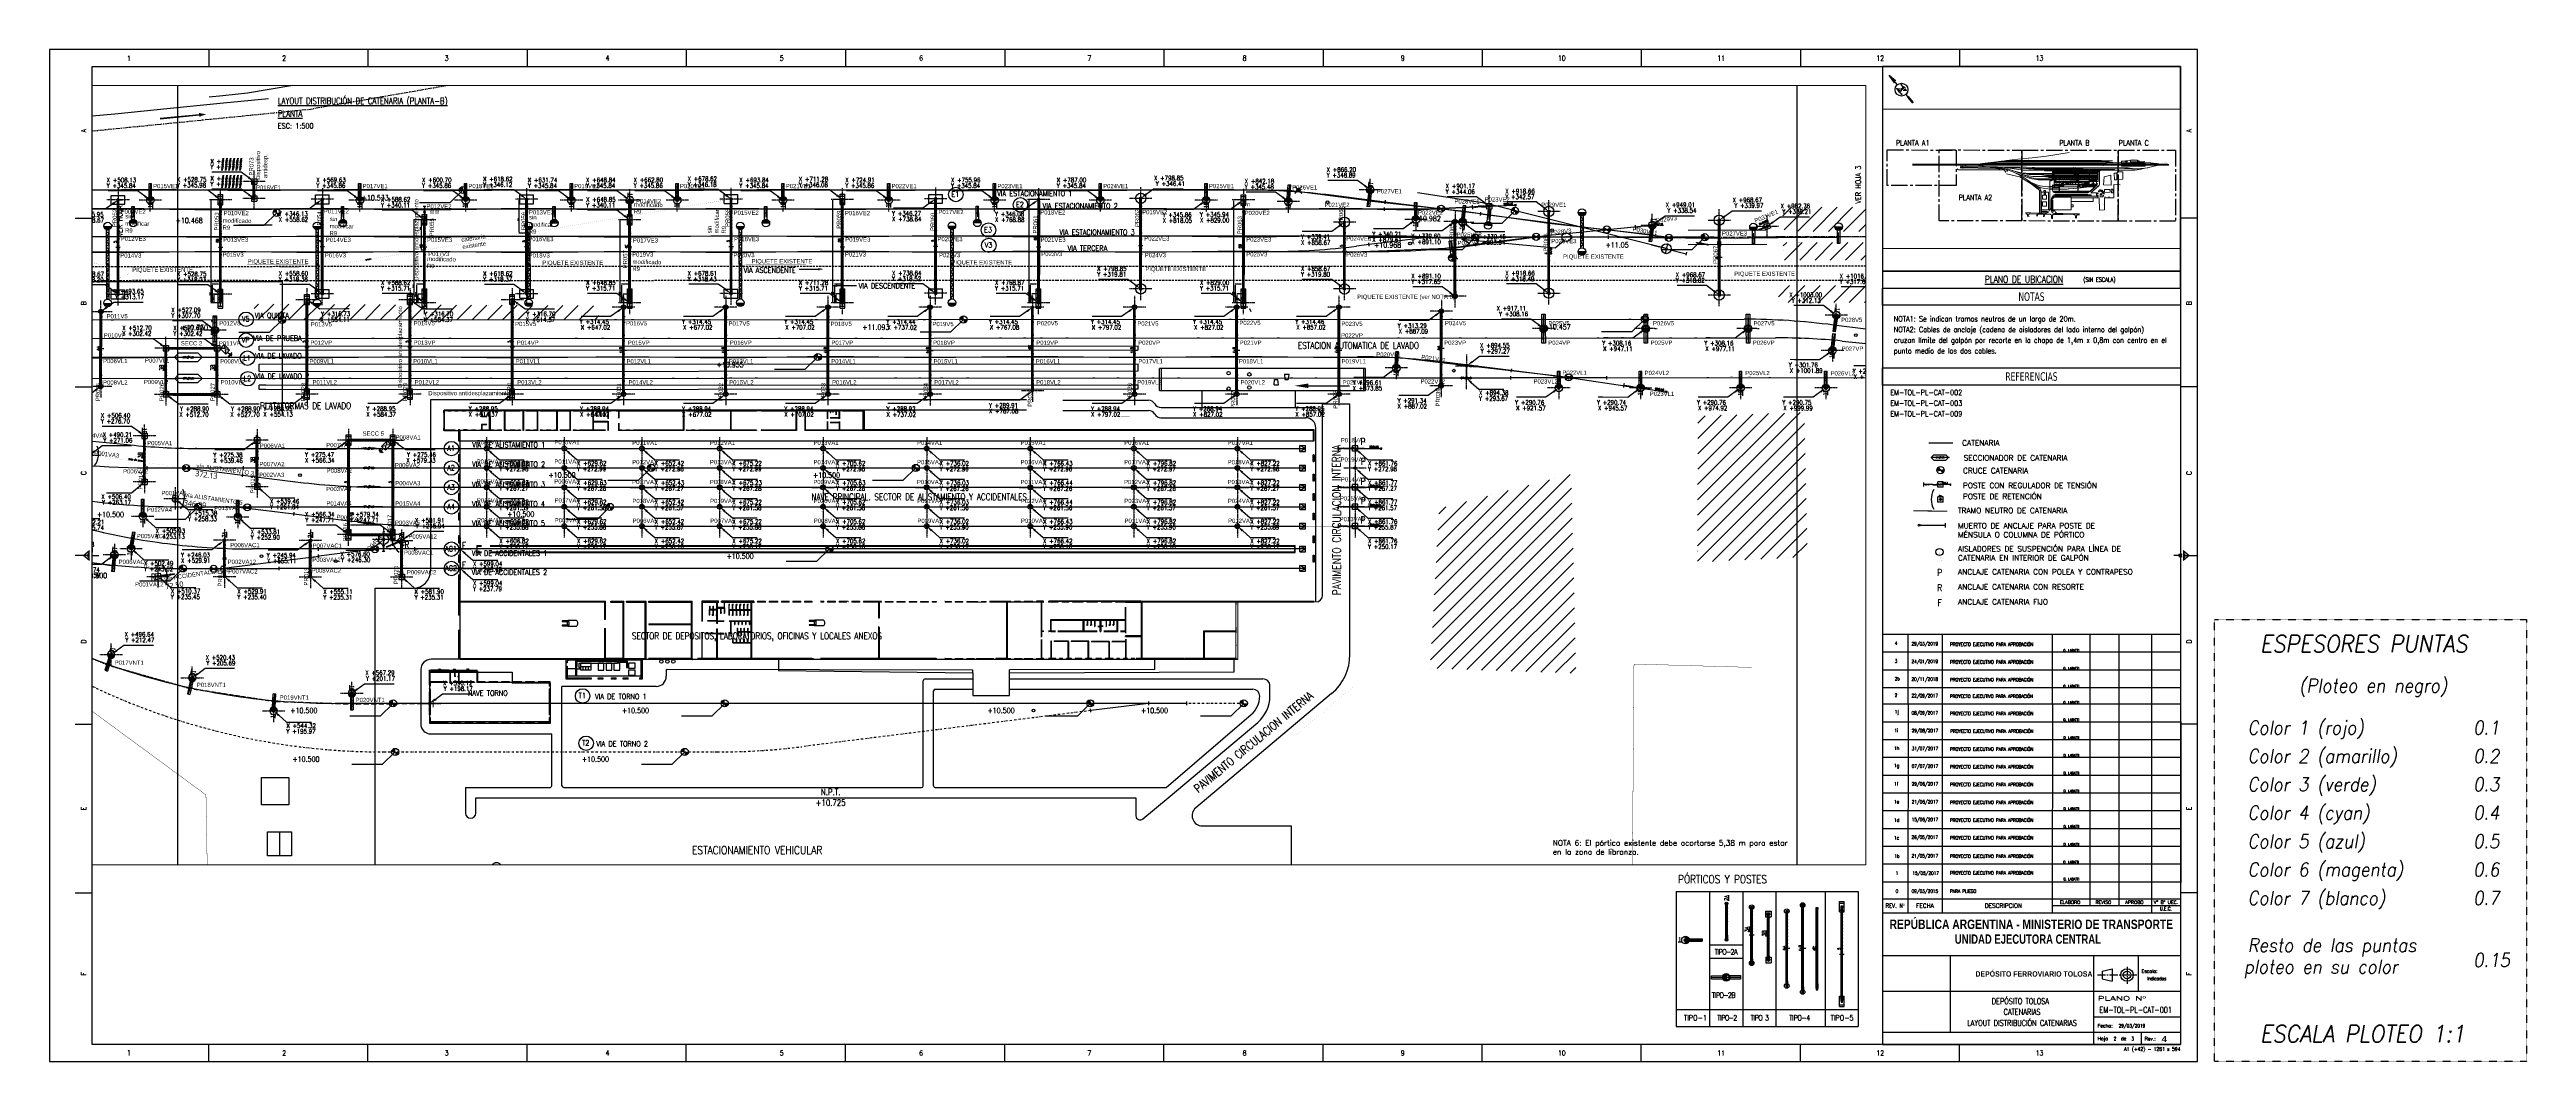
# Paper-space layout 'H02' of a CAD drawing. Header units: millimetres. Extents: x 1931 to 3385, y -123 to 471.
# The model-space entities are those that its viewports show. They can reach past a viewport. Long polylines and large blocks are cut down to what shows.
import ezdxf
from ezdxf import colors
from ezdxf.entities.mleader import LeaderData, LeaderLine
from ezdxf.enums import TextEntityAlignment as Align
from ezdxf.math import Vec2, Vec3

# ---------------------------------------------------------------- set-up
doc = ezdxf.new("R2010")
doc.units = ezdxf.units.MM
doc.header["$PDMODE"] = 35
doc.header["$PDSIZE"] = 1
for name, pattern in [('CENTER', [50.8, 31.75, -6.35, 6.35, -6.35]), ('CENTER2', [28.575, 19.05, -3.175, 3.175, -3.175]), ('DASHED', [0.3, 0.17, -0.13]), ('DASHED2', [0.375, 0.25, -0.125]), ('DIVIDE', [1.25, 0.5, -0.25, 0, -0.25, 0, -0.25]), ('HIDDEN', [9.525, 6.35, -3.175]), ('PHANTOM2', [31.75, 15.875, -3.175, 3.175, -3.175, 3.175, -3.175]), ('TRAZO_Y_PUNTO2', [12.7, 6.35, -3.175, 0, -3.175])]:
    doc.linetypes.add(name, pattern=pattern)
for name, color, linetype, lineweight in [('00-SIMB', 1, 'Continuous', 0), ('01 Cotas', 2, 'Continuous', 15), ('07 Piezas Nuevas', 1, 'Continuous', 20), ('Catenaria textos', 253, 'Continuous', 15), ('Circulación', 253, 'Continuous', 20), ('Texto', 2, 'Continuous', 0)]:
    doc.layers.add(name, color=color, linetype=linetype, lineweight=lineweight)
for name, color, linetype in [('0_EJES', 1, 'CENTER2'), ('Aisladores', 2, 'Continuous'), ('Cambios 1.8', 4, 'Continuous'), ('Catenaria', 2, 'Continuous'), ('CATENARIA APAGAR', 240, 'Continuous'), ('catenaria LP', 4, 'Continuous'), ('catenaria modificación', 252, 'Continuous'), ('catenaria TEXTO', 2, 'Continuous'), ('catenerias coordenadas', 2, 'Continuous'), ('CI-Armaduras', 4, 'Continuous'), ('CI-Auxiliar1', 1, 'Continuous'), ('CI-Encofrado-g', 4, 'Continuous'), ('CI-Mampostería', 4, 'Continuous'), ('Cotas IGN', 3, 'Continuous'), ('EJES', 1, 'Continuous'), ('EMPARRILLADO', 200, 'Continuous'), ('ES-Perfiles-f', 2, 'Continuous'), ('ES-Perfiles-g', 4, 'Continuous'), ('G- Puntos de libranza', 2, 'Continuous'), ('GE-Background', 252, 'Continuous'), ('GE-Cotas', 1, 'Continuous'), ('GE-Textos', 3, 'Continuous'), ('GE-Titulos', 4, 'Continuous'), ('M-edif-proy', 1, 'Continuous'), ('M0_EQUIPOS', 2, 'Continuous'), ('M2_PLBULONES', 2, 'Continuous'), ('M_DIM', 1, 'Continuous'), ('ME-RIELES', 240, 'TRAZO_Y_PUNTO2'), ('ME-Vias con catenarias', 30, 'Continuous'), ('Piquetes existencia', 4, 'Continuous'), ('R10', 240, 'Continuous'), ('REFERENCIAS', 1, 'Continuous'), ('seccionador', 5, 'Continuous'), ('UNIFILAR RIEL EXISTENTE', 140, 'PHANTOM2'), ('unifilar VIAS Ppales', 5, 'DASHED2'), ('VIAS A CONSERVAR', 8, 'Continuous'), ('ZZ-MARCO-EXTERNO', 7, 'Continuous'), ('ZZ-Rotulo', 8, 'Continuous'), ('ZZ-Rotulo-Borde Exterior', 1, 'Continuous'), ('ZZ-Rotulo-Borde-Interior', 8, 'Continuous'), ('ZZ-Rotulo-Textos', 3, 'Continuous')]:
    doc.layers.add(name, color=color, linetype=linetype)
doc.styles.add('_TCW_TXTSTY_15', font='SIMPLEX.SHX', dxfattribs={"width": 0.9})
doc.styles.add('BORDS', font='simplex_.ttf')
doc.styles.add('LOGO', font='')
doc.styles.add('MICROCADAM', font='SIMPLEX.SHX')
doc.styles.add('Romans', font='romans.shx', dxfattribs={"width": 0.8})
doc.styles.add('Romans PF', font='romans.shx', dxfattribs={"width": 0.8})
doc.styles.add('ROMANS.7', font='romans.shx', dxfattribs={"width": 0.7})
doc.styles.add('RS', font='romans.shx', dxfattribs={"oblique": 15})
doc.styles.add('simplex', font='simplex.shx')
doc.styles.get("Standard").update_dxf_attribs({"font": 'arial.ttf'})
doc.styles.add('Standard PF', font='romans.shx')
doc.styles.add('STYLE-MSF', font='simplex.shx', dxfattribs={"width": 0.8})
doc.styles.add('Tahoma', font='tahoma.ttf', dxfattribs={"width": 0.75})
doc.styles.get('LOGO').set_extended_font_data('Arial Black')
doc.linetypes.add('LÍMITE1', pattern='A,0.25,-0.1,[133,ltypeshp.shx,S=0.1,R=0,X=-0.1,Y=0],-0.1,1', length=1.45)
doc.dimstyles.new('COTAS GENERAL', dxfattribs={"dimscale": 0.1, "dimtxt": 2.5, "dimasz": 2.5, "dimexe": 1, "dimexo": 1, "dimgap": 1.25, "dimtad": 1, "dimzin": 1, "dimdsep": 46, "dimtxsty": 'Romans', "dimcen": 1, "dimclrd": 2, "dimclre": 1, "dimclrt": 3, "dimaunit": 1, "dimadec": 3, "dimazin": 0, "dimtfac": 1, "dimtix": 1, "dimtmove": 0, "dimatfit": 0, "dimfxl": 1, "dimtolj": 1, "dimarcsym": 0})
pattern_1 = [(45, (-6413140.171, -6135182.7583), (-2.2450640303, 2.2450640303), [])]

# ---------------------------------------------------------------- blocks, each defined once
blk = doc.blocks.new('*U119')
at = {"layer": 'ZZ-Rotulo-Borde Exterior'}
blk.add_lwpolyline([(10, -10), (10, 584), (-1251, 584), (-1251, -10)], close=True, dxfattribs=at)
for points in [[(-1157.6, 584), (-1157.6, 574)], [(-1064.1, 584), (-1064.1, 574)], [(-970.7, 584), (-970.7, 574)], [(-877.2, 584), (-877.2, 574)], [(-783.8, 584), (-783.8, 574)], [(-690.3, 584), (-690.3, 574)], [(-596.9, 584), (-596.9, 574)], [(-503.4, 584), (-503.4, 574)], [(-410, 584), (-410, 574)], [(-316.6, 584), (-316.6, 574)], [(-223.1, 584), (-223.1, 574)], [(-129.7, 584), (-129.7, 574)], [(-1236, 485), (-1226, 485)], [(10, 485), (0, 485)], [(-1236, 386), (-1226, 386)], [(10, 386), (0, 386)], [(-1229.2, 287), (-1236, 287)], [(-1227.5, 284), (-1231, 287), (-1227.5, 290)], [(-1226, 287), (-1222, 287)], [(0, 287), (-4, 287)], [(0, 287), (-4, 287)], [(0, 287), (-4, 287)], [(1.5, 290), (5, 287), (1.5, 284)], [(1.5, 290), (5, 287), (1.5, 284)], [(1.5, 290), (5, 287), (1.5, 284)], [(3.2, 287), (10, 287)], [(3.2, 287), (10, 287)], [(-1236, 188), (-1226, 188)], [(10, 188), (0, 188)], [(-1236, 89), (-1226, 89)], [(10, 89), (0, 89)], [(-1157.6, -10), (-1157.6, 0)], [(-1064.1, -10), (-1064.1, 0)], [(-970.7, -10), (-970.7, 0)], [(-877.2, -10), (-877.2, 0)], [(-783.8, -10), (-783.8, 0)], [(-690.3, -10), (-690.3, 0)], [(-596.9, -10), (-596.9, 0)], [(-503.4, -10), (-503.4, 0)], [(-410, -10), (-410, 0)], [(-316.6, -10), (-316.6, 0)], [(-223.1, -10), (-223.1, 0)], [(-129.7, -10), (-129.7, 0)]]:
    blk.add_lwpolyline(points, dxfattribs=at)
blk.add_point((0, 287), dxfattribs=at)
for points in [[(-1227.5, 284), (-1229.2, 287), (-1227.5, 290)], [(1.5, 290), (3.2, 287), (1.5, 284)], [(1.5, 290), (3.2, 287), (1.5, 284)], [(1.5, 290), (3.2, 287), (1.5, 284)]]:
    blk.add_solid(points, dxfattribs=at)
at = {"layer": 'ZZ-Rotulo-Borde-Interior'}
blk.add_lwpolyline([(0, 0), (-1226, 0), (-1226, 574), (0, 574)], close=True, dxfattribs=at)
blk.add_lwpolyline([(-175, 574), (-175, 0)], dxfattribs=at)
at = {"style": 'Romans PF', "width": 0.8, "flags": 2}
blk.add_attdef('FILENAME', (-1247, -8.6), '', height=3, rotation=90, dxfattribs=at)
at = {"layer": 'ZZ-Rotulo-Textos', "style": 'Romans', "width": 0.8}
for s, p in [('1', (-1204.4, 578.9)), ('2', (-1113.3, 579)), ('3', (-1017.9, 579)), ('4', (-923.4, 579)), ('5', (-821.2, 579)), ('6', (-739.4, 579)), ('7', (-640.6, 579)), ('8', (-549.5, 579)), ('9', (-456.6, 579)), ('10', (-363.2, 579)), ('11', (-269.7, 579)), ('12', (-176.3, 579)), ('13', (-82.8, 579)), ('1', (-1204.4, -4.9)), ('2', (-1113.3, -5)), ('3', (-1017.9, -5)), ('4', (-923.4, -5)), ('5', (-821.2, -5)), ('6', (-739.4, -5)), ('7', (-640.6, -5)), ('8', (-549.5, -5)), ('9', (-456.6, -5)), ('10', (-363.2, -5)), ('11', (-269.7, -5)), ('12', (-176.3, -5)), ('13', (-82.8, -5))]:
    blk.add_text(s, height=3, dxfattribs=at).set_placement(p, align=Align.MIDDLE)
for s, p in [('A', (-1231, 536.4)), ('A', (5, 536.4)), ('B', (-1231, 435.1)), ('B', (5, 435.1)), ('C', (-1231, 335.4)), ('C', (5, 335.4)), ('D', (-1231, 236.5)), ('D', (5, 236.5)), ('E', (-1231, 138.5)), ('E', (5, 138.5)), ('F', (-1231, 41.5)), ('F', (5, 41.5))]:
    blk.add_text(s, height=3, rotation=90, dxfattribs=at).set_placement(p, align=Align.MIDDLE)
at = {"layer": 'ZZ-Rotulo-Textos', "style": 'Romans PF', "width": 0.8}
blk.add_text('A1 (+42) - 1261 x 594', height=2.2, dxfattribs=at).set_placement((0, -2.7), align=Align.MIDDLE_RIGHT)
blk = doc.blocks.new('PL. LLAVE')
blk.add_lwpolyline([(483, -135.3), (658, -135.3), (658, -15.3), (483, -15.3)], close=True)
at = {"layer": 'CI-Auxiliar1'}
for p, q in [((487, -20.3), (490.6, -23.4)), ((491.8, -25.9), (487, -20.3)), ((490.1, -24.9), (487, -20.3)), ((491.5, -28.1), (491.2, -28.3)), ((491.2, -28.3), (491.4, -28.2)), ((491.4, -28.2), (492.3, -29.2)), ((491.5, -28.1), (493.3, -28.4)), ((492.3, -29.1), (491.5, -28.1)), ((492, -28.7), (492.7, -28.8)), ((494.3, -25.7), (493.9, -26)), ((493.9, -26), (494.1, -26)), ((494, -25.9), (494.9, -26.9)), ((495, -26.9), (494.1, -25.8)), ((494.3, -25.7), (494.2, -25.9)), ((495.7, -28.7), (496.5, -28.8)), ((496.1, -28.3), (497, -29.4)), ((497, -29.3), (496.2, -28.3)), ((493.4, -30.6), (494.3, -31.6)), ((494.4, -31.6), (493.5, -30.5)), ((494.2, -31.8), (494.5, -31.5)), ((494.2, -31.8), (494.3, -31.6)), ((494.5, -31.5), (494.4, -31.5)), ((495.2, -29.1), (497, -29.4)), ((496.7, -31.6), (500.5, -36.2)), ((497.2, -29.2), (497, -29.3)), ((497, -29.4), (497.2, -29.2)), ((497.7, -33.3), (500.7, -36.8)), ((498.1, -32.9), (501.1, -36.4))]:
    blk.add_line(p, q, dxfattribs=at)
blk.add_circle((494.2, -28.8), 3.75, dxfattribs=at)
blk.add_arc((491.2, -24.4), 1.21, 119.8484, 203.9006, dxfattribs=at)
at = {"layer": 'ZZ-Rotulo'}
blk.add_lwpolyline([(483, -145.3), (658, -145.3), (658, -135.3), (483, -135.3)], close=True, dxfattribs=at)
at = {"layer": 'CI-Auxiliar1', "style": 'BORDS', "width": 0.730726}
blk.add_text('PLANTA', height=1.15, rotation=40.51, dxfattribs=at).set_placement((492.9, -30.6), (496.5, -27.5), align=Align.FIT)
at = {"layer": 'GE-Textos', "style": 'ROMANS.7', "width": 0.7}
blk.add_text('(SIN ESCALA)', height=2.5, dxfattribs=at).set_placement((600.9, -140.3, 0), align=Align.MIDDLE_LEFT)
at = {"layer": 'GE-Titulos', "style": 'Romans', "width": 0.8}
blk.add_text('%%UPLANO DE UBICACION', height=4, dxfattribs=at).set_placement((566.1, -140.2, 0), align=Align.MIDDLE_CENTER)
blk = doc.blocks.new('CARATULA')
at = {"layer": 'ZZ-Rotulo-Borde Exterior'}
for p, q in [((-175, 189.4), (0, 189.4)), ((-159.9, 199.9), (-160, 77)), ((-139.9, 199.9), (-140, 77)), ((-75.2, 199.9), (-75.3, 77)), ((-53.2, 199.9), (-53.3, 81.5)), ((-36.2, 199.9), (-36.3, 81.5)), ((-17, 199.9), (-17.1, 77)), ((-175, 179), (0, 179)), ((-175, 168.6), (0, 168.6)), ((-175, 158.1), (0, 158.1)), ((-175, 147.7), (0, 147.7)), ((-175, 137.3), (0, 137.3)), ((-175, 126.8), (0, 126.8)), ((-175, 116.4), (0, 116.4)), ((-175, 106), (0, 106)), ((-175, 95.5), (0, 95.5)), ((-75.3, 81.5), (-0.3, 81.5)), ((-46, 43), (-40.1, 44.4)), ((-40.1, 44.4), (-40.1, 37.1)), ((-24.9, 52), (-24.9, 31)), ((-46, 43), (-46, 38.6)), ((-46, 38.6), (-40.1, 37.1)), ((0, 16), (-50.8, 16)), ((-23.1, 7.1), (-23.1, 0))]:
    blk.add_line(p, q, dxfattribs=at)
at = {"layer": 'ZZ-Rotulo-Borde Exterior', "color": 3}
blk.add_line((-175, 85.5), (0, 85.5), dxfattribs=at)
at = {"layer": 'ZZ-Rotulo-Borde Exterior', "linetype": 'CENTER2', "ltscale": 0.25}
for p, q in [((-31.4, 45.6), (-31.4, 35.6)), ((-48.8, 40.8), (-25.7, 40.8))]:
    blk.add_line(p, q, dxfattribs=at)
at = {"layer": 'ZZ-Rotulo-Borde Exterior'}
for radius in [3.66, 2.2]:
    blk.add_circle((-31.4, 40.8, 14.7), radius, dxfattribs=at)
at = {"layer": 'ZZ-Rotulo-Borde-Interior'}
for p, q in [((-174.9, 199.9), (-175, 0)), ((-174.9, 199.9), (0.1, 199.9)), ((0.1, 189.4), (0, 0)), ((0, 77), (-175, 77)), ((0, 52), (-175, 52)), ((-135, 7.1), (-135, 52)), ((-50.8, 0), (-50.8, 52)), ((0, 31), (-175, 31)), ((0, 7.1), (-175, 7.1)), ((-175, 0), (0, 0))]:
    blk.add_line(p, q, dxfattribs=at)
at = {"layer": 'ZZ-Rotulo', "color": 0, "style": 'Standard PF', "width": 0.8}
for tag, p in [('REV4', (-166.4, 118.7)), ('FECHA4', (-150, 118.7)), ('ELABORO4', (-60.9, 118.7)), ('REVISO4', (-41.8, 118.7)), ('APROBO4', (-25.3, 118.7)), ('REV3', (-166.5, 108.2)), ('FECHA3', (-150.1, 108.2)), ('ELABORO3', (-61, 108.2)), ('REVISO3', (-41.8, 108.2)), ('APROBO3', (-25.3, 108.2)), ('REV2', (-166.5, 98)), ('REV1', (-166.5, 88)), ('FECHA2', (-150.1, 98)), ('FECHA1', (-150.1, 88)), ('ELABORO2', (-61, 98)), ('ELABORO1', (-61, 88)), ('REVISO2', (-41.8, 98)), ('REVISO1', (-41.8, 88)), ('APROBO2', (-25.3, 98)), ('APROBO1', (-25.3, 88))]:
    blk.add_attdef(tag, text='', height=2, dxfattribs=at).set_placement(p, align=Align.MIDDLE_CENTER)
for tag, p in [('DESCRIPCION3', (-135.2, 118.7)), ('DESCRIPCION3', (-135.3, 108.2)), ('DESCRIPCION2', (-135.3, 98)), ('DESCRIPCION1', (-135.3, 88))]:
    blk.add_attdef(tag, text='', height=2, dxfattribs=at).set_placement(p, align=Align.MIDDLE_LEFT)
at = {"layer": 'ZZ-Rotulo', "color": 4, "style": 'Standard PF', "width": 0.8}
for tag, p in [('HOJA', (-38.5, 3.4)), ('CANT', (-28.1, 3.4))]:
    blk.add_attdef(tag, text='', height=2, dxfattribs=at).set_placement(p, align=Align.MIDDLE_CENTER)
at = {"layer": 'ZZ-Rotulo-Borde-Interior', "color": 4, "style": 'Standard PF', "width": 0.8}
for tag, p in [('TITULO_DEL_DOCUMENTO_(CONTINUACION2)', (-92.9, 12.5)), ('TITULO_DEL_DOCUMENTO_(CONTINUACION)', (-92.9, 19.1)), ('TITULO_DEL_DOCUMENTO', (-92.9, 25.4)), ('PLANO_NUMERO', (-26.3, 20.3))]:
    blk.add_attdef(tag, text='', height=3.5, dxfattribs=at).set_placement(p, align=Align.MIDDLE_CENTER)
for tag, p in [('NOMBRE_ARCHIVO', (-172.8, 4)), ('FECHA', (-36.3, 10.9))]:
    blk.add_attdef(tag, text='', height=2, dxfattribs=at).set_placement(p, align=Align.MIDDLE_LEFT)
at = {"layer": 'ZZ-Rotulo-Borde-Interior', "color": 4, "style": 'LOGO'}
blk.add_attdef('REVISION', text='', height=3.5, dxfattribs=at).set_placement((-9.5, 3.2), align=Align.MIDDLE_CENTER)
at = {"layer": 'ZZ-Rotulo-Textos', "style": 'MICROCADAM'}
for s, height, width, p in [('REV. Nº', 2.5, 0.9, (-167.5, 81.5)), ('U.E.C.', 2, 0.8, (-8.6, 79.7))]:
    blk.add_text(s, height=height, dxfattribs=dict(at, width=width)).set_placement(p, align=Align.MIDDLE_CENTER)
at = {"layer": 'ZZ-Rotulo-Textos', "color": 4, "style": 'LOGO'}
for s, width, p, p2 in [('REPÚBLICA ARGENTINA - MINISTERIO DE TRANSPORTE', 0.699482, (-170.8, 67.8), (-4.4, 67.8)), ('UNIDAD EJECUTORA CENTRAL', 0.650236, (-132.5, 59.1), (-46.7, 59.1))]:
    blk.add_text(s, height=5.5, dxfattribs=dict(at, width=width)).set_placement(p, p2, align=Align.FIT)
at = {"layer": 'ZZ-Rotulo-Textos', "style": 'MICROCADAM'}
for s, height, p in [('FECHA', 2.5, (-150, 81.5)), ('DESCRIPCION', 2.5, (-104, 81.5)), ('ELABORO', 2, (-64.8, 83.5)), ('REVISO', 2, (-45.3, 83.5)), ('APROBO', 2, (-27.1, 83.5)), ('V° B° UEC.', 2, (-8.5, 83.5))]:
    blk.add_text(s, height=height, dxfattribs=at).set_placement(p, align=Align.MIDDLE_CENTER)
at = {"layer": 'ZZ-Rotulo-Textos', "color": 4, "style": 'LOGO', "width": 0.65}
blk.add_text('DEPÓSITO FERROVIARIO TOLOSA', height=3.2, dxfattribs=at).set_placement((-120.4, 39.8))
at = {"layer": 'ZZ-Rotulo-Textos', "linetype": 'Continuous', "style": 'MICROCADAM'}
blk.add_text('Escala:', height=2, dxfattribs=at).set_placement((-18.2, 43), align=Align.MIDDLE_CENTER)
at = {"layer": 'ZZ-Rotulo-Textos', "linetype": 'Continuous', "style": '_TCW_TXTSTY_15', "width": 1.590312}
blk.add_text('PLANO Nº', height=2.5, dxfattribs=at).set_placement((-48.6, 25.8), (-20.2, 25.8), align=Align.FIT)
at = {"layer": 'ZZ-Rotulo-Textos', "linetype": 'Continuous', "style": 'MICROCADAM'}
for s, p in [('Fecha:', (-48.6, 11)), ('Hoja', (-48.6, 3.5)), ('de', (-35, 3.5)), ('Rev.:', (-21, 3.4))]:
    blk.add_text(s, height=2, dxfattribs=at).set_placement(p, align=Align.MIDDLE_LEFT)
at = {"layer": 'ZZ-Rotulo-Textos', "style": 'Standard PF', "width": 0.8}
blk.add_attdef('ESCALA', text='', height=2, dxfattribs=at).set_placement((-13.8, 38.7), align=Align.MIDDLE_CENTER)
blk = doc.blocks.new('ANOTACIONES1')
at = {"layer": 'ZZ-Rotulo-Borde-Interior', "color": 4}
blk.add_lwpolyline([(-175, 287), (0, 287), (0, 277), (-175, 277)], close=True, dxfattribs=at)
at = {"layer": 'GE-Textos', "style": 'Romans PF', "width": 0.8}
blk.add_attdef('CONTENIDO', text='', height=3, dxfattribs=at).set_placement((-170, 269), align=Align.TOP_LEFT)
at = {"layer": 'ZZ-Rotulo-Textos', "style": 'Tahoma', "width": 0.75}
blk.add_attdef('ANOTACION', text='', height=5, dxfattribs=at).set_placement((-87.5, 282), align=Align.MIDDLE)
blk = doc.blocks.new('ANOTACIONES2')
at = {"layer": 'ZZ-Rotulo-Borde-Interior', "color": 4}
blk.add_lwpolyline([(-175, 287), (0, 287), (0, 277), (-175, 277)], close=True, dxfattribs=at)
at = {"layer": 'GE-Textos', "style": 'Romans PF', "width": 0.8}
blk.add_attdef('CONTENIDO', text='', height=3, dxfattribs=at).set_placement((-170, 269), align=Align.TOP_LEFT)
at = {"layer": 'ZZ-Rotulo-Textos', "style": 'Tahoma', "width": 0.75}
blk.add_attdef('ANOTACION', text='', height=5, dxfattribs=at).set_placement((-87.5, 282), align=Align.MIDDLE)
blk = doc.blocks.new('A$C28B017A8')
at = {"layer": 'ZZ-MARCO-EXTERNO', "color": 240, "linetype": 'DASHED2', "ltscale": 0.1}
blk.add_lwpolyline([(0, 259.4), (183.1, 259.4), (183.1, 0), (0, 0)], close=True, dxfattribs=at)
at = {"layer": 'ZZ-MARCO-EXTERNO', "color": 4, "style": 'RS', "oblique": 10, "width": 0.9}
for s, height, p in [('ESPESORES PUNTAS', 10, (26.7, 240.2)), ('Color 4 (cyan)   ', 8, (19.4, 142)), ('0.4', 8, (151.8, 142))]:
    blk.add_text(s, height=height, dxfattribs=at).set_placement(p)
at = {"layer": 'ZZ-MARCO-EXTERNO', "color": 2, "style": 'RS', "oblique": 10, "width": 0.9}
for s, p in [('(Ploteo en negro)', (49.6, 216.7)), ('Color 2 (amarillo)  ', (19.4, 175.3)), ('0.2', (151.8, 175.3))]:
    blk.add_text(s, height=8, dxfattribs=at).set_placement(p)
at = {"layer": 'ZZ-MARCO-EXTERNO', "color": 1, "style": 'RS', "oblique": 10, "width": 0.9}
for s, p in [('Color 1 (rojo)     ', (19.4, 192)), ('0.1', (151.8, 192))]:
    blk.add_text(s, height=8, dxfattribs=at).set_placement(p)
at = {"layer": 'ZZ-MARCO-EXTERNO', "color": 3, "style": 'RS', "oblique": 10, "width": 0.9}
for s, p in [('Color 3 (verde)   ', (19.4, 158.7)), ('0.3', (151.8, 158.7))]:
    blk.add_text(s, height=8, dxfattribs=at).set_placement(p)
at = {"layer": 'ZZ-MARCO-EXTERNO', "color": 5, "style": 'RS', "oblique": 10, "width": 0.9}
for s, p in [('Color 5 (azul)   ', (19.4, 125.3)), ('0.5', (151.8, 125.3))]:
    blk.add_text(s, height=8, dxfattribs=at).set_placement(p)
at = {"layer": 'ZZ-MARCO-EXTERNO', "color": 6, "style": 'RS', "oblique": 10, "width": 0.9}
for s, p in [('Color 6 (magenta) ', (19.4, 108.7)), ('0.6', (151.8, 108.7))]:
    blk.add_text(s, height=8, dxfattribs=at).set_placement(p)
at = {"layer": 'ZZ-MARCO-EXTERNO', "color": 7, "style": 'RS', "oblique": 10, "width": 0.9}
for s, p in [('Color 7 (blanco)   ', (19.4, 92)), ('0.7', (151.8, 92))]:
    blk.add_text(s, height=8, dxfattribs=at).set_placement(p)
at = {"layer": 'ZZ-MARCO-EXTERNO', "color": 240, "style": 'RS', "oblique": 10, "width": 0.9}
for s, height, p in [('ploteo en su color', 8, (17.2, 51.6)), ('Resto de las puntas', 8, (19.4, 64.3)), ('0.15', 8, (151.8, 55.5)), ('ESCALA PLOTEO 1:1', 10, (26.7, 11.3))]:
    blk.add_text(s, height=height, dxfattribs=at).set_placement(p)
blk = doc.blocks.new('A$C29523')
at = {"ltscale": 0.1}
for p, q in [((0, 0.45), (0.45, 0)), ((0, 0), (0.45, 0.45)), ((27.75, 0.45), (28.2, 0)), ((27.75, 0), (28.2, 0.45))]:
    blk.add_line(p, q, dxfattribs=at)
at = {"layer": 'Catenaria', "color": 252}
for p, q in [((-1.275, 0.925), (-1.275, -0.475)), ((-1.275, 0.925), (1.725, 0.925)), ((-0.775, 0.925), (-0.775, -0.475)), ((1.225, 0.925), (1.225, -0.475)), ((1.725, 0.925), (1.725, -0.475)), ((26.475, 0.925), (26.475, -0.475)), ((26.475, 0.925), (29.475, 0.925)), ((26.975, 0.925), (26.975, -0.475)), ((28.975, 0.925), (28.975, -0.475)), ((29.475, 0.925), (29.475, -0.475)), ((-1.275, -0.475), (1.725, -0.475)), ((26.475, -0.475), (29.475, -0.475))]:
    blk.add_line(p, q, dxfattribs=at)
at = {"layer": 'Catenaria', "color": 4}
for p, q in [((0.45, 0.45), (0, 0.45)), ((0, 0.45), (0, 0)), ((0, 0), (0.45, 0)), ((0.45, 0.45), (0.45, 0)), ((27.75, 0.45), (27.75, 0)), ((27.75, 0.45), (28.2, 0.45)), ((28.2, 0), (27.75, 0)), ((28.2, 0.45), (28.2, 0))]:
    blk.add_line(p, q, dxfattribs=at)
at = {"layer": 'Catenaria'}
for p, q in [((0.45, 0.45), (27.75, 0.45)), ((0.45, 0.45), (1.6, 0)), ((0.45, 0.225), (27.75, 0.225)), ((0.45, 0), (27.75, 0)), ((1.6, 0), (0.45, 0)), ((1.6, 0), (1.6, 0.45)), ((1.6, 0.45), (2.6, 0)), ((2.6, 0), (2.6, 0.45)), ((2.6, 0.45), (3.6, 0)), ((3.6, 0), (3.6, 0.45)), ((3.6, 0.45), (4.6, 0)), ((4.6, 0), (4.6, 0.45)), ((4.6, 0.45), (5.6, 0)), ((5.6, 0), (5.6, 0.45)), ((5.6, 0.45), (6.6, 0)), ((6.6, 0), (6.6, 0.45)), ((6.6, 0.45), (7.6, 0)), ((7.6, 0), (7.6, 0.45)), ((7.6, 0.45), (8.6, 0)), ((8.6, 0), (8.6, 0.45)), ((8.6, 0.45), (9.6, 0)), ((9.6, 0), (9.6, 0.45)), ((9.6, 0.45), (10.6, 0)), ((10.6, 0), (10.6, 0.45)), ((10.6, 0.45), (11.6, 0)), ((11.6, 0), (11.6, 0.45)), ((11.6, 0.45), (12.6, 0)), ((12.6, 0), (12.6, 0.45)), ((12.6, 0.45), (13.6, 0)), ((13.6, 0), (13.6, 0.45)), ((14.6, 0.45), (13.6, 0)), ((14.1, 0.876), (14.1, -0.426)), ((15.6, 0.45), (14.6, 0)), ((14.6, 0), (14.6, 0.45)), ((16.6, 0.45), (15.6, 0)), ((15.6, 0), (15.6, 0.45)), ((17.6, 0.45), (16.6, 0)), ((16.6, 0), (16.6, 0.45)), ((18.6, 0.45), (17.6, 0)), ((17.6, 0), (17.6, 0.45)), ((18.6, 0), (18.6, 0.45)), ((19.6, 0.45), (18.6, 0)), ((19.6, 0), (19.6, 0.45)), ((20.6, 0.45), (19.6, 0)), ((20.6, 0), (20.6, 0.45)), ((21.6, 0.45), (20.6, 0)), ((21.6, 0), (21.6, 0.45)), ((22.6, 0.45), (21.6, 0)), ((22.6, 0), (22.6, 0.45)), ((23.6, 0.45), (22.6, 0)), ((23.6, 0), (23.6, 0.45)), ((24.6, 0.45), (23.6, 0)), ((24.6, 0), (24.6, 0.45)), ((25.6, 0.45), (24.6, 0)), ((25.6, 0), (25.6, 0.45)), ((26.6, 0.45), (25.6, 0)), ((26.6, 0), (26.6, 0.45)), ((27.75, 0.45), (26.6, 0)), ((26.6, 0), (27.75, 0))]:
    blk.add_line(p, q, dxfattribs=at)
at = {"layer": 'Catenaria', "color": 3, "insert": (15.339, 1.474), "char_height": 0.7812, "width": 2.34406, "attachment_point": 1, "style": 'Romans'}
blk.add_mtext('{5}', dxfattribs=at)
blk = doc.blocks.new('A$C9181')
at = {"ltscale": 0.1}
for p, q in [((0, 0), (0.45, 0.45)), ((0, 0.45), (0.45, 0)), ((21.95, 0.45), (22.4, 0)), ((21.95, 0), (22.4, 0.45))]:
    blk.add_line(p, q, dxfattribs=at)
at = {"layer": 'Catenaria', "color": 4}
for p, q in [((0.45, 0.45), (0, 0.45)), ((0, 0.45), (0, 0)), ((0, 0), (0.45, 0)), ((0.45, 0.45), (0.45, 0)), ((21.95, 0.45), (21.95, 0)), ((21.95, 0.45), (22.4, 0.45)), ((22.4, 0), (21.95, 0)), ((22.4, 0.45), (22.4, 0))]:
    blk.add_line(p, q, dxfattribs=at)
at = {"layer": 'Catenaria'}
for p, q in [((0.45, 0.45), (21.95, 0.45)), ((0.45, 0.45), (1.7, 0)), ((0.45, 0.23), (21.95, 0.23)), ((1.7, 0), (0.45, 0)), ((1.7, 0), (1.7, 0.45)), ((1.7, 0.45), (2.7, 0)), ((1.7, 0), (21.95, 0)), ((2.7, 0), (2.7, 0.45)), ((2.7, 0.45), (3.7, 0)), ((3.7, 0), (3.7, 0.45)), ((3.7, 0.45), (4.7, 0)), ((4.7, 0), (4.7, 0.45)), ((4.7, 0.45), (5.7, 0)), ((5.7, 0), (5.7, 0.45)), ((5.7, 0.45), (6.7, 0)), ((6.7, 0), (6.7, 0.45)), ((6.7, 0.45), (7.7, 0)), ((7.7, 0), (7.7, 0.45)), ((7.7, 0.45), (8.7, 0)), ((8.7, 0), (8.7, 0.45)), ((8.7, 0.45), (9.7, 0)), ((9.7, 0), (9.7, 0.45)), ((9.7, 0.45), (10.7, 0)), ((10.7, 0), (10.7, 0.45)), ((11.7, 0.45), (10.7, 0)), ((11.2, -0.65), (11.2, 1.1)), ((11.7, 0), (11.7, 0.45)), ((12.7, 0.45), (11.7, 0)), ((12.7, 0), (12.7, 0.45)), ((13.7, 0.45), (12.7, 0)), ((13.7, 0), (13.7, 0.45)), ((14.7, 0.45), (13.7, 0)), ((14.7, 0), (14.7, 0.45)), ((15.7, 0.45), (14.7, 0)), ((15.7, 0), (15.7, 0.45)), ((16.7, 0.45), (15.7, 0)), ((16.7, 0), (16.7, 0.45)), ((17.7, 0.45), (16.7, 0)), ((17.7, 0), (17.7, 0.45)), ((18.7, 0.45), (17.7, 0)), ((18.7, 0), (18.7, 0.45)), ((19.7, 0.45), (18.7, 0)), ((19.7, 0), (19.7, 0.45)), ((20.7, 0.45), (19.7, 0)), ((20.7, 0), (20.7, 0.45)), ((21.95, 0.45), (20.7, 0))]:
    blk.add_line(p, q, dxfattribs=at)
at = {"layer": 'Catenaria', "color": 252}
for centre in [(0.23, 0.23), (22.18, 0.23)]:
    blk.add_circle(centre, 0.67, dxfattribs=at)
at = {"layer": 'Catenaria', "color": 3, "char_height": 0.781, "width": 2.3441, "attachment_point": 1, "style": 'Romans'}
for s, insert in [('{4}', (10.63, 1.39)), ('A', (11.46, 1.39))]:
    blk.add_mtext(s, dxfattribs=dict(at, insert=insert))
blk = doc.blocks.new('A$C29776')
at = {"ltscale": 0.1}
for p, q in [((0, 0.45), (0.45, 0)), ((0, 0), (0.45, 0.45)), ((16.45, 0.45), (16.9, 0)), ((16.45, 0), (16.9, 0.45))]:
    blk.add_line(p, q, dxfattribs=at)
at = {"color": 252, "ltscale": 0.1}
for centre in [(0.23, 0.23), (16.68, 0.23)]:
    blk.add_circle(centre, 0.67, dxfattribs=at)
at = {"layer": 'Catenaria', "color": 4}
for p, q in [((0, 0.45), (0, 0)), ((0, 0.45), (0.45, 0.45)), ((0.45, 0), (0, 0)), ((0.45, 0.45), (0.45, 0)), ((16.45, 0.45), (16.45, 0)), ((16.45, 0.45), (16.9, 0.45)), ((16.9, 0), (16.45, 0)), ((16.9, 0.45), (16.9, 0))]:
    blk.add_line(p, q, dxfattribs=at)
at = {"layer": 'Catenaria'}
for p, q in [((0.45, 0.45), (16.45, 0.45)), ((0.45, 0.45), (1.45, 0)), ((0.45, 0.23), (16.45, 0.23)), ((1.45, 0), (0.45, 0)), ((1.45, 0), (1.45, 0.45)), ((1.45, 0.45), (2.45, 0)), ((1.45, 0), (16.45, 0)), ((2.45, 0), (2.45, 0.45)), ((2.45, 0.45), (3.45, 0)), ((3.45, 0), (3.45, 0.45)), ((3.45, 0.45), (4.45, 0)), ((4.45, 0), (4.45, 0.45)), ((4.45, 0.45), (5.45, 0)), ((5.45, 0), (5.45, 0.45)), ((5.45, 0.45), (6.45, 0)), ((6.45, 0), (6.45, 0.45)), ((6.45, 0.45), (7.45, 0)), ((7.45, 0), (7.45, 0.45)), ((7.45, 0.45), (8.45, 0)), ((8.45, -0.54), (8.45, 0.99)), ((9.45, 0.45), (8.45, 0)), ((9.45, 0), (9.45, 0.45)), ((10.45, 0.45), (9.45, 0)), ((10.45, 0), (10.45, 0.45)), ((11.45, 0.45), (10.45, 0)), ((11.45, 0), (11.45, 0.45)), ((12.45, 0.45), (11.45, 0)), ((12.45, 0), (12.45, 0.45)), ((13.45, 0.45), (12.45, 0)), ((13.45, 0), (13.45, 0.45)), ((14.45, 0.45), (13.45, 0)), ((14.45, 0), (14.45, 0.45)), ((15.45, 0.45), (14.45, 0)), ((15.45, 0), (15.45, 0.45)), ((16.45, 0.45), (15.45, 0)), ((15.45, 0), (16.45, 0))]:
    blk.add_line(p, q, dxfattribs=at)
at = {"layer": 'Catenaria', "const_width": 0.01, "flags": 128}
for points in [[(10.45, 0.3), (10.45, 0), (11.8, 0), (11.8, 0.45)], [(11.8, 0.45), (10.45, 0)], [(10.45, 0.45), (11.8, 0)], [(10.45, 0.3), (10.45, 0.45), (11.8, 0.45), (11.8, 0.45)]]:
    blk.add_lwpolyline(points, dxfattribs=at)
at = {"layer": 'Catenaria', "color": 3, "style": 'Romans PF', "width": 0.8}
blk.add_text('%%U3A', height=1.125, dxfattribs=at).set_placement((9.37, 1.11))
blk = doc.blocks.new('A$C20680')
at = {"layer": 'Catenaria', "color": 252}
for p, q in [((-0.56, 1.02), (-0.56, -0.58)), ((1.04, 1.02), (-0.56, 1.02)), ((1.04, 1.02), (1.04, -0.58)), ((12.96, 1.03), (12.96, -0.57)), ((14.56, 1.03), (12.96, 1.03)), ((14.56, 1.03), (14.56, -0.57)), ((1.04, -0.58), (-0.56, -0.58)), ((14.56, -0.57), (12.96, -0.57))]:
    blk.add_line(p, q, dxfattribs=at)
at = {"layer": 'Catenaria'}
for p, q in [((0.45, 0.45), (13.55, 0.45)), ((0.45, 0.45), (1.5, 0)), ((0.45, 0.45), (0.45, 0)), ((13.55, 0.23), (0.45, 0.23)), ((1.5, 0), (0.45, 0)), ((1.5, 0), (1.5, 0.45)), ((1.5, 0.45), (2.5, 0)), ((1.5, 0), (13.55, 0)), ((2.5, 0), (2.5, 0.45)), ((2.5, 0.45), (3.5, 0)), ((3.5, 0), (3.5, 0.45)), ((3.5, 0.45), (4.5, 0)), ((4.5, 0), (4.5, 0.45)), ((4.5, 0.45), (5.5, 0)), ((5.5, 0), (5.5, 0.45)), ((5.5, 0.45), (6.5, 0)), ((6.5, 0), (6.5, 0.45)), ((7.5, 0.45), (6.5, 0)), ((7.5, 0), (7.5, 0.45)), ((8.5, 0.45), (7.5, 0)), ((8.5, 0), (8.5, 0.45)), ((9.5, 0.45), (8.5, 0)), ((9.5, 0), (9.5, 0.45)), ((10.5, 0.45), (9.5, 0)), ((10.5, 0), (10.5, 0.45)), ((11.5, 0.45), (10.5, 0)), ((11.5, 0), (11.5, 0.45)), ((12.5, 0.45), (11.5, 0)), ((12.5, 0), (12.5, 0.45)), ((13.55, 0.45), (12.5, 0)), ((12.5, 0), (13.55, 0)), ((13.55, 0.45), (13.55, 0))]:
    blk.add_line(p, q, dxfattribs=at)
at = {"layer": 'Catenaria', "const_width": 0.01, "flags": 128}
for points in [[(8.96, 0.46), (8.96, 0.01)], [(8.96, 0.23), (9.26, 0.23)], [(9.11, 0.46), (9.11, 0.01)], [(9.26, 0.46), (9.26, 0.01)]]:
    blk.add_lwpolyline(points, dxfattribs=at)
at = {"layer": 'Catenaria', "color": 252}
for centre in [(0.24, 0.23), (13.76, 0.23)]:
    blk.add_circle(centre, 0.4, dxfattribs=at)
at = {"layer": 'Catenaria', "color": 4, "linetype": 'Continuous', "ltscale": 2}
for centre in [(0.24, 0.23), (13.76, 0.23)]:
    blk.add_circle(centre, 0.21, dxfattribs=at)
at = {"layer": 'Catenaria', "color": 3, "style": 'Romans PF', "width": 0.8}
blk.add_text('%%U3B', height=1.125, dxfattribs=at).set_placement((7.13, 0.96))
blk = doc.blocks.new('A$C17634')
at = {"layer": 'Catenaria'}
for p, q in [((0.45, 0.45), (10.65, 0.45)), ((0.45, 0.45), (1.55, 0)), ((0.45, 0.45), (0.45, 0)), ((10.65, 0.23), (0.45, 0.23)), ((1.55, 0), (0.45, 0)), ((1.55, 0), (1.55, 0.45)), ((1.55, 0.45), (2.55, 0)), ((1.55, 0), (10.65, 0)), ((2.55, 0), (2.55, 0.45)), ((2.55, 0.45), (3.55, 0)), ((3.55, 0), (3.55, 0.45)), ((3.55, 0.45), (4.55, 0)), ((4.55, 0), (4.55, 0.45)), ((4.55, 0.45), (5.55, 0)), ((5.54, 0), (5.54, 0.45)), ((6.54, 0.45), (5.54, 0)), ((6.54, 0), (6.54, 0.45)), ((7.54, 0.45), (6.54, 0)), ((7.54, 0), (7.54, 0.45)), ((8.54, 0.45), (7.54, 0)), ((8.54, 0), (8.54, 0.45)), ((9.54, 0.45), (8.54, 0)), ((9.54, 0), (9.54, 0.45)), ((10.65, 0.45), (9.54, 0)), ((10.65, 0.45), (10.65, 0))]:
    blk.add_line(p, q, dxfattribs=at)
at = {"layer": 'Catenaria', "color": 252}
for centre in [(0.24, 0.23), (10.86, 0.23)]:
    blk.add_circle(centre, 0.4, dxfattribs=at)
at = {"layer": 'Catenaria', "color": 4, "linetype": 'DASHED2', "ltscale": 7}
for centre in [(0.24, 0.23), (10.86, 0.23)]:
    blk.add_circle(centre, 0.21, dxfattribs=at)
at = {"layer": 'Catenaria', "color": 3, "style": 'Romans PF', "width": 0.8}
blk.add_text('%%U2A', height=1.125, dxfattribs=at).set_placement((11.67, -0.23))
blk = doc.blocks.new('A$C15614')
at = {"color": 3}
blk.add_circle((1.5, 1.5), 0.00196, dxfattribs=at)
at = {"color": 8, "ltscale": 0.1}
blk.add_arc((1.5, 1.5), 5, 172.84923, 187.09418, dxfattribs=at)
at = {"layer": 'Catenaria', "color": 1, "ltscale": 2}
for p, q in [((-3.18, 1.48), (-3.2, 1.48)), ((-3.18, 1.49), (-3.18, 1.49)), ((-3.18, 1.48), (-3.18, 1.49)), ((-3.18, 1.48), (-3.18, 1.48)), ((-2.88, 1.48), (-3.18, 1.48)), ((-2.89, 1.49), (-2.88, 1.49)), ((-2.89, 1.48), (-2.88, 1.48)), ((-2.88, 1.49), (-2.88, 1.49)), ((-2.88, 1.48), (-2.88, 1.49)), ((-2.88, 1.48), (-2.86, 1.48)), ((-2.88, 1.48), (-2.88, 1.48)), ((-2.86, 1.42), (-2.87, 1.55)), ((-2.78, 1.51), (-2.81, 1.51)), ((-2.78, 1.45), (-2.81, 1.45)), ((-2.73, 1.49), (-2.76, 1.49)), ((-2.73, 1.47), (-2.76, 1.47)), ((-2.73, 1.48), (-2.72, 1.48)), ((-2.72, 1.42), (-2.72, 1.55)), ((-2.64, 1.52), (-2.67, 1.52)), ((-2.64, 1.45), (-2.67, 1.45)), ((-2.58, 1.49), (-2.62, 1.49)), ((-2.58, 1.47), (-2.62, 1.47)), ((-2.59, 1.48), (-2.57, 1.48)), ((-2.57, 1.42), (-2.57, 1.55)), ((-2.49, 1.52), (-2.52, 1.52)), ((-2.49, 1.45), (-2.52, 1.45)), ((-2.44, 1.49), (-2.47, 1.49)), ((-2.44, 1.47), (-2.47, 1.47)), ((-2.44, 1.48), (-2.43, 1.48)), ((-2.43, 1.42), (-2.43, 1.55)), ((-2.35, 1.52), (-2.38, 1.52)), ((-2.34, 1.45), (-2.38, 1.45)), ((-2.29, 1.49), (-2.32, 1.49)), ((-2.29, 1.47), (-2.32, 1.47)), ((-2, 1.49), (-2.3, 1.48)), ((-2, 1.49), (-1.98, 1.49)), ((-2, 1.48), (-2, 1.49)), ((-1.99, 1.49), (-2, 1.49)), ((-2, 1.49), (-2, 1.49)), ((-1.99, 1.48), (-2, 1.48)), ((-1.98, 1.42), (-1.98, 1.55)), ((-1.9, 1.52), (-1.93, 1.52)), ((-1.9, 1.45), (-1.93, 1.45)), ((-1.85, 1.5), (-1.88, 1.5)), ((-1.85, 1.48), (-1.88, 1.48)), ((-0.84, 1.49), (-1.85, 1.49)), ((-0.87, 1.51), (-0.87, 1.51)), ((-0.75, 1.51), (-0.87, 1.51)), ((-0.82, 1.51), (-0.87, 1.51)), ((-0.86, 1.47), (-0.86, 1.47)), ((-0.75, 1.47), (-0.86, 1.47)), ((-0.82, 1.47), (-0.86, 1.47)), ((-0.85, 1.46), (-0.85, 1.52)), ((-0.82, 1.47), (-0.82, 1.51)), ((-0.75, 1.45), (-0.75, 1.53)), ((-0.73, 1.54), (0.5, 1.59)), ((-0.73, 1.44), (0.5, 1.4)), ((-0.71, 1.45), (-0.71, 1.53)), ((0.9, 1.54), (0.24, 1.53)), ((0.24, 1.45), (0.24, 1.53)), ((0.9, 1.5), (0.24, 1.49)), ((0.9, 1.46), (0.24, 1.45)), ((0.5, 1.54), (0.5, 1.61)), ((0.64, 1.61), (0.5, 1.61)), ((0.64, 1.59), (0.5, 1.56)), ((0.5, 1.38), (0.5, 1.46)), ((0.64, 1.4), (0.5, 1.43)), ((0.64, 1.38), (0.5, 1.38)), ((0.57, 1.31), (0.57, 1.68)), ((1.15, 1.64), (0.57, 1.65)), ((1.15, 1.36), (0.57, 1.35)), ((0.64, 1.54), (0.64, 1.61)), ((0.64, 1.38), (0.64, 1.46)), ((0.9, 1.46), (0.9, 1.54)), ((0.95, 1.45), (0.95, 1.55)), ((1.24, 1.55), (0.95, 1.55)), ((1.24, 1.45), (0.95, 1.45)), ((1.02, 1.63), (0.97, 1.63)), ((1.02, 1.37), (0.97, 1.37)), ((1.15, 1.55), (1.02, 1.63)), ((1.15, 1.45), (1.02, 1.37)), ((1.15, 1.55), (1.15, 1.64)), ((1.22, 1.55), (1.15, 1.64)), ((1.15, 1.36), (1.15, 1.45)), ((1.15, 1.36), (1.22, 1.45)), ((1.19, 1.45), (1.19, 1.55)), ((1.24, 1.45), (1.24, 1.55)), ((1.27, 1.5), (1.24, 1.53)), ((1.24, 1.47), (1.27, 1.5)), ((1.29, 1.5), (1.27, 1.5)), ((4.3, 1.5), (1.5, 1.5))]:
    blk.add_line(p, q, dxfattribs=at)
at = {"layer": 'Catenaria', "color": 252, "linetype": 'Continuous', "ltscale": 7}
for p, q in [((2.3, 2.3), (0.7, 2.3)), ((0.7, 0.7), (0.7, 2.3)), ((2.3, 0.7), (0.7, 0.7)), ((2.3, 0.7), (2.3, 2.3))]:
    blk.add_line(p, q, dxfattribs=at)
at = {"layer": 'Catenaria', "color": 3, "ltscale": 2}
for p, q in [((4.3, 1.28), (4.3, 1.72)), ((4.3, 1.72), (4.5, 1.72)), ((4.3, 1.28), (4.5, 1.28)), ((4.5, 1.28), (4.5, 1.72))]:
    blk.add_line(p, q, dxfattribs=at)
at = {"layer": 'Catenaria', "color": 1, "ltscale": 2}
for points in [[(1.02, 1.61), (0.97, 1.61), (0.97, 1.56), (1.02, 1.56)], [(1.02, 1.38), (0.97, 1.38), (0.97, 1.44), (1.02, 1.44)]]:
    blk.add_lwpolyline(points, close=True, dxfattribs=at)
at = {"layer": 'Catenaria', "color": 2, "linetype": 'DASHED2', "ltscale": 7}
blk.add_circle((1.5, 1.5), 0.21, dxfattribs=at)
at = {"layer": 'Catenaria', "color": 1, "ltscale": 2}
for centre, radius, start, end in [((-2.87, 1.48), 0.0672, 46.86919, 84.2238), ((-2.87, 1.48), 0.0672, 276.2424, 313.59701), ((-2.88, 1.48), 0.0739, 3.78133, 44.5239), ((-2.88, 1.49), 0.0739, 315.94231, 356.68488), ((-2.8, 1.48), 0.038, 3.48812, 65.40971), ((-2.8, 1.48), 0.038, 295.05649, 356.97809), ((-2.73, 1.48), 0.0672, 46.86919, 84.2238), ((-2.73, 1.48), 0.0672, 276.2424, 313.59701), ((-2.73, 1.48), 0.0739, 3.78133, 44.5239), ((-2.73, 1.49), 0.0739, 315.94231, 356.68488), ((-2.65, 1.48), 0.038, 3.48812, 65.40971), ((-2.65, 1.49), 0.038, 295.05649, 356.97809), ((-2.58, 1.48), 0.0672, 46.86919, 84.2238), ((-2.58, 1.49), 0.0672, 276.2424, 313.59701), ((-2.59, 1.48), 0.0739, 3.78133, 44.5239), ((-2.59, 1.49), 0.0739, 315.94231, 356.68488), ((-2.51, 1.48), 0.038, 3.48812, 65.40971), ((-2.51, 1.49), 0.038, 295.05649, 356.97809), ((-2.43, 1.48), 0.0672, 46.86919, 84.2238), ((-2.43, 1.49), 0.0672, 276.2424, 313.59701), ((-2.44, 1.48), 0.0739, 3.78133, 44.5239), ((-2.44, 1.49), 0.0739, 315.94231, 356.68488), ((-2.36, 1.48), 0.038, 3.48812, 65.40971), ((-2.36, 1.49), 0.038, 295.05649, 356.97809), ((-1.99, 1.48), 0.0672, 46.86919, 84.2238), ((-1.99, 1.49), 0.0672, 276.2424, 313.59701), ((-1.99, 1.48), 0.0739, 3.78133, 44.5239), ((-1.99, 1.49), 0.0739, 315.94231, 356.68488), ((-1.91, 1.48), 0.038, 3.48812, 65.40971), ((-1.91, 1.49), 0.038, 295.05649, 356.97809), ((-0.73, 1.53), 0.024, 0.2331, 180.2331), ((-0.73, 1.45), 0.024, 180.2331, 0.2331)]:
    blk.add_arc(centre, radius, start, end, dxfattribs=at)
at = {"layer": 'Catenaria', "color": 4, "style": 'Romans PF', "width": 0.8}
blk.add_text('%%UCONT 1', height=0.375, dxfattribs=at).set_placement((1.98, 1.84))
blk = doc.blocks.new('A$C31C300FB')
at = {"layer": 'Catenaria', "ltscale": 4}
for p, q in [((0, 1.25), (1.25, 2.51)), ((0, 1.25), (1.25, 0)), ((8.06, 1.25), (6.81, 2.51)), ((8.06, 1.25), (6.81, 0))]:
    blk.add_line(p, q, dxfattribs=at)
for points in [[(1.25, 2.51), (6.81, 2.51)], [(1.25, 0), (6.81, 0)]]:
    blk.add_lwpolyline(points, dxfattribs=at)
blk = doc.blocks.new('Muerto de anclaje')
at = {"layer": 'Catenaria', "color": 4, "linetype": 'Continuous', "ltscale": 4}
blk.add_line((349.68, 291.64), (349.69, 292.64), dxfattribs=at)
at = {"layer": 'Catenaria', "color": 3, "linetype": 'Continuous', "ltscale": 4}
blk.add_line((355.69, 292.09), (349.69, 292.14), dxfattribs=at)
at = {"layer": 'Catenaria', "color": 1, "linetype": 'Continuous', "ltscale": 4}
blk.add_circle((355.69, 292.09), 0.2, dxfattribs=at)
blk = doc.blocks.new('A$C0E88229D')
at = {"layer": 'Catenaria'}
blk.add_hatch(color=256, dxfattribs=at).paths.add_polyline_path([(2.23, 4.91), (0, 4.91, 1)])
at = {"color": 1}
for p, q in [((1.01, 2.13), (1.11, 2.13)), ((1.01, 1.73), (1.11, 1.73)), ((1.11, 2.13), (1.21, 2.13)), ((1.11, 1.73), (1.21, 1.73))]:
    blk.add_line(p, q, dxfattribs=at)
at = {"linetype": 'Continuous', "ltscale": 4}
blk.add_line((1.11, 0), (1.11, 3.16), dxfattribs=at)
at = {"layer": 'Catenaria'}
for p, q in [((0, 4.91), (2.23, 4.91)), ((0.74, 3.86), (0.74, 0)), ((1.49, 3.86), (1.49, 0))]:
    blk.add_line(p, q, dxfattribs=at)
at = {"layer": 'Catenaria', "linetype": 'Continuous', "ltscale": 4}
for p, q in [((1.49, 1.93), (0.74, 1.93)), ((1.49, 0), (0.74, 0))]:
    blk.add_line(p, q, dxfattribs=at)
at = {"layer": 'Catenaria'}
blk.add_circle((1.11, 4.91), 1.11, dxfattribs=at)
blk = doc.blocks.new('A$C479D10DC')
at = {"layer": 'Catenaria'}
blk.add_hatch(color=256, dxfattribs=at).paths.add_polyline_path([(2.23, 4.31), (0, 4.31, 1)])
at = {"layer": 'Catenaria', "ltscale": 2}
for p, q in [((0.61, 5.31), (0.61, 8.51)), ((0.61, 0), (0.61, 4.31))]:
    blk.add_line(p, q, dxfattribs=at)
at = {"layer": 'Catenaria', "ltscale": 4}
for p, q in [((0.61, 8.51), (1.61, 8.51)), ((1.11, 8.51), (1.11, 0)), ((1.61, 8.51), (1.61, 5.31)), ((1.61, 0), (0.61, 0)), ((1.61, 4.31), (1.61, 0))]:
    blk.add_line(p, q, dxfattribs=at)
at = {"layer": 'Catenaria'}
blk.add_line((0, 4.31), (2.23, 4.31), dxfattribs=at)
blk.add_circle((1.11, 4.31), 1.11, dxfattribs=at)
at = {"layer": 'Catenaria', "color": 252}
blk.add_circle((1.11, 4.31), 0.8, dxfattribs=at)
blk = doc.blocks.new('A$C67C74BAD')
at = {"ltscale": 0.1}
for p, q in [((1.28, 1.72), (1.73, 1.27)), ((1.28, 1.27), (1.73, 1.72))]:
    blk.add_line(p, q, dxfattribs=at)
at = {"color": 252, "ltscale": 0.1}
for p, q in [((26.79, 1.72), (27.24, 1.27)), ((26.79, 1.27), (27.24, 1.72))]:
    blk.add_line(p, q, dxfattribs=at)
for centre in [(1.5, 1.5), (27.01, 1.5)]:
    blk.add_circle(centre, 0.67, dxfattribs=at)
at = {"layer": 'Catenaria', "color": 4}
for p, q in [((1.73, 1.72), (1.28, 1.72)), ((1.28, 1.72), (1.28, 1.27)), ((1.28, 1.27), (1.73, 1.27)), ((1.73, 1.72), (1.73, 1.27)), ((26.79, 1.72), (26.79, 1.27)), ((26.79, 1.72), (27.24, 1.72)), ((27.24, 1.27), (26.79, 1.27)), ((27.24, 1.72), (27.24, 1.27))]:
    blk.add_line(p, q, dxfattribs=at)
at = {"layer": 'Catenaria'}
for p, q in [((1.73, 1.72), (26.79, 1.72)), ((1.73, 1.5), (26.79, 1.5)), ((2.98, 1.27), (1.73, 1.27)), ((2.98, 1.27), (26.79, 1.27)), ((14.26, 0.62), (14.26, 2.38))]:
    blk.add_line(p, q, dxfattribs=at)
at = {"layer": 'Catenaria', "color": 3, "char_height": 0.781, "width": 2.3441, "attachment_point": 1, "style": 'Romans'}
for s, insert in [('{4}', (13.48, 2.66)), ('B', (14.64, 2.66))]:
    blk.add_mtext(s, dxfattribs=dict(at, insert=insert))
blk = doc.blocks.new('A$C8596')
at = {"layer": 'Catenaria', "color": 1, "linetype": 'Continuous', "ltscale": 7}
for p, q in [((4.5, 1.5), (1.5, 1.5)), ((3.66, 1.1), (3.66, 1.91)), ((4.3, 1.28), (4.3, 1.72)), ((4.5, 1.28), (4.5, 1.72)), ((4.7, 1.28), (4.7, 1.72)), ((5.34, 1.1), (5.34, 1.91))]:
    blk.add_line(p, q, dxfattribs=at)
at = {"layer": 'Catenaria', "color": 1, "linetype": 'Continuous', "ltscale": 7, "const_width": 0.01}
for points in [[(4.3, 1.5), (3.98, 1.56)], [(4.3, 1.5), (3.98, 1.44)]]:
    blk.add_lwpolyline(points, dxfattribs=at)
at = {"layer": 'Catenaria', "color": 252, "linetype": 'Continuous', "ltscale": 7}
blk.add_circle((1.5, 1.5), 0.4, dxfattribs=at)
at = {"layer": 'Catenaria', "color": 2, "linetype": 'Continuous', "ltscale": 7}
blk.add_circle((1.5, 1.5), 0.21, dxfattribs=at)
at = {"layer": 'GE-Titulos', "color": 3, "style": 'Romans PF', "width": 0.8}
blk.add_text('%%U1I', height=1.125, dxfattribs=at).set_placement((-0.65, 1.17))
blk = doc.blocks.new('A$C53580891')
at = {"ltscale": 0.1}
for p, q in [((1.28, 1.72), (1.73, 1.27)), ((1.28, 1.27), (1.73, 1.72)), ((24.96, 1.72), (25.41, 1.27)), ((24.96, 1.27), (25.41, 1.72))]:
    blk.add_line(p, q, dxfattribs=at)
at = {"layer": 'Catenaria', "color": 4}
for p, q in [((1.73, 1.72), (1.28, 1.72)), ((1.28, 1.72), (1.28, 1.27)), ((1.28, 1.27), (1.73, 1.27)), ((1.73, 1.72), (1.73, 1.27)), ((24.96, 1.72), (24.96, 1.27)), ((24.96, 1.72), (25.41, 1.72)), ((25.41, 1.27), (24.96, 1.27)), ((25.41, 1.72), (25.41, 1.27))]:
    blk.add_line(p, q, dxfattribs=at)
at = {"layer": 'Catenaria'}
for p, q in [((1.73, 1.72), (24.96, 1.72)), ((1.73, 1.5), (24.96, 1.5)), ((2.98, 1.27), (1.73, 1.27)), ((2.98, 1.27), (24.96, 1.27)), ((13.34, 1.27), (13.34, 2.8))]:
    blk.add_line(p, q, dxfattribs=at)
at = {"layer": 'Catenaria', "color": 3, "char_height": 0.781, "width": 2.3441, "attachment_point": 1, "style": 'Romans'}
for s, insert in [('{4}', (12.72, 2.66)), ('C', (13.49, 2.66))]:
    blk.add_mtext(s, dxfattribs=dict(at, insert=insert))
blk = doc.blocks.new('A$C198142E1')
at = {"layer": 'Catenaria', "ltscale": 4, "const_width": 0.01}
for points in [[(0.66, 1.89), (0.28, 0.02), (0, 0.71)], [(0.66, 1.89), (1.04, 0.02), (1.32, 0.71)]]:
    blk.add_lwpolyline(points, dxfattribs=at)
blk = doc.blocks.new('CRUCE BIESCALONADO')
at = {"layer": 'Catenaria', "color": 2, "ltscale": 0.1}
for p, q in [((232.03, 259.04), (234.13, 259.04)), ((232.03, 259.04), (232.03, 258.99)), ((232.03, 258.99), (234.13, 258.99)), ((232.17, 258.49), (233.99, 259.54)), ((232.17, 259.54), (233.99, 258.49)), ((233.08, 259.04), (233.08, 258.99)), ((234.13, 259.04), (234.13, 258.99))]:
    blk.add_line(p, q, dxfattribs=at)
blk.add_circle((233.08, 259.01), 1.05, dxfattribs=at)
blk = doc.blocks.new('rRETENCION')
at = {"layer": 'Catenaria', "color": 252, "linetype": 'Continuous', "ltscale": 7}
for p, q in [((297.2, 286.18), (295.6, 286.18)), ((295.6, 284.58), (295.6, 286.18)), ((297.2, 284.58), (295.6, 284.58)), ((297.2, 284.58), (297.2, 286.18))]:
    blk.add_line(p, q, dxfattribs=at)
blk.add_circle((296.4, 285.38), 0.312, dxfattribs=at)
at = {"layer": 'Catenaria', "color": 2, "linetype": 'DASHED2', "ltscale": 7}
blk.add_circle((296.4, 285.38), 0.21, dxfattribs=at)
at = {"layer": 'Catenaria', "color": 252, "linetype": 'Continuous', "ltscale": 7}
blk.add_arc((299.65, 285.38), 5.97, 151.15551, 208.84449, dxfattribs=at)
at = {"layer": 'Catenaria', "color": 4, "style": 'Romans PF', "width": 0.8}
blk.add_text('%%URet', height=0.375, dxfattribs=at).set_placement((295.99, 286.25))
blk = doc.blocks.new('A$C3C3C2E3F')
at = {"layer": 'M0_EQUIPOS', "color": 1, "linetype": 'Continuous', "lineweight": 15}
for p, q in [((-198, -1547), (-172, -1593)), ((-163, -1588), (-190, -1542)), ((-168, -1600), (-139, -1687)), ((-147, -979), (-162, -979)), ((-162, -989), (-147, -989)), ((-136, -2095), (-162, -2142)), ((-147, -2299), (-162, -2299)), ((-162, -2309), (-147, -2309)), ((-129, -1684), (-159, -1597)), ((-153, -2147), (-128, -2100)), ((-146, -986), (-147, -987)), ((-146, -986), (-147, -987)), ((-146, -2306), (-147, -2307)), ((-146, -2306), (-147, -2307)), ((-143, -981), (-143, -984)), ((-141, -981), (-143, -981)), ((-143, -981), (-143, -984)), ((-141, -988), (-143, -988)), ((-143, -2301), (-143, -2304)), ((-141, -2301), (-143, -2301)), ((-143, -2301), (-143, -2304)), ((-141, -2308), (-143, -2308)), ((-141, -981), (-140, -984)), ((-141, -981), (-140, -984)), ((-141, -2301), (-140, -2304)), ((-141, -2301), (-140, -2304)), ((-137, -977), (-140, -979)), ((-137, -977), (-140, -979)), ((-137, -2297), (-140, -2299)), ((-137, -2297), (-140, -2299)), ((-139, -978), (-139, -977)), ((-139, -978), (-139, -977)), ((-139, -2298), (-139, -2297)), ((-139, -2298), (-139, -2297)), ((-135, -977), (-137, -977)), ((-135, -992), (-137, -992)), ((-135, -2297), (-137, -2297)), ((-135, -2312), (-137, -2312)), ((-99, -978), (-136, -978)), ((-136, -991), (-99, -991)), ((-136, -1557), (-136, -1557)), ((-136, -1607), (-136, -1607)), ((-99, -2298), (-136, -2298)), ((-136, -2311), (-99, -2311)), ((-135, -982), (-135, -987)), ((-135, -2302), (-135, -2307)), ((-134, -1543), (-134, -1546)), ((-124, -1543), (-134, -1543)), ((-134, -1546), (-133, -1547)), ((-134, -1546), (-131, -1546)), ((-133, -1567), (-134, -1568)), ((-134, -1568), (-134, -1596)), ((-131, -1568), (-134, -1568)), ((-134, -1596), (-133, -1597)), ((-134, -1596), (-131, -1596)), ((-133, -1617), (-134, -1618)), ((-134, -1618), (-134, -1667)), ((-131, -1618), (-134, -1618)), ((-102, -979), (-133, -979)), ((-133, -989), (-102, -989)), ((-133, -1542), (-125, -1542)), ((-131, -1547), (-133, -1547)), ((-133, -1567), (-131, -1567)), ((-131, -1597), (-133, -1597)), ((-133, -1617), (-131, -1617)), ((-112, -1999), (-133, -2088)), ((-102, -2299), (-133, -2299)), ((-133, -2309), (-102, -2309)), ((-92, -975), (-131, -975)), ((-92, -975), (-131, -975)), ((-131, -993), (-92, -993)), ((-131, -993), (-92, -993)), ((-131, -1551), (-131, -1546)), ((-131, -1551), (-131, -1564)), ((-131, -1568), (-131, -1564)), ((-131, -1601), (-131, -1596)), ((-131, -1601), (-131, -1614)), ((-131, -1618), (-131, -1614)), ((-92, -2295), (-131, -2295)), ((-92, -2295), (-131, -2295)), ((-131, -2313), (-92, -2313)), ((-131, -2313), (-92, -2313)), ((-124, -1440), (-130, -1497)), ((-130, -1497), (-130, -1542)), ((-130, -1692), (-130, -1740)), ((-129, -1435), (-129, -1435)), ((-129, -1435), (-127, -1436)), ((-129, -1435), (-129, -1435)), ((-124, -980), (-128, -980)), ((-124, -980), (-128, -980)), ((-128, -988), (-124, -988)), ((-128, -988), (-124, -988)), ((-128, -1425), (-128, -1426)), ((-125, -1426), (-128, -1425)), ((-124, -2300), (-128, -2300)), ((-124, -2300), (-128, -2300)), ((-128, -2308), (-124, -2308)), ((-128, -2308), (-124, -2308)), ((-127, -1439), (-126, -1440)), ((-121, -1440), (-127, -1497)), ((-127, -1497), (-127, -1542)), ((-127, -1689), (-127, -1739)), ((-118, -1436), (-126, -1435)), ((-118, -1441), (-126, -1440)), ((-124, -1421), (-125, -1423)), ((-117, -1427), (-125, -1426)), ((-125, -1542), (-124, -1542)), ((-69, -994), (-124, -1497)), ((-116, -1422), (-124, -1421)), ((-124, -1497), (-124, -1637)), ((-124, -1637), (-124, -1737)), ((-124, -1637), (-120, -1637)), ((-120, -1737), (-124, -1737)), ((-124, -1739), (-124, -1737)), ((-124, -2091), (-103, -2002)), ((-85, -1082), (-122, -1422)), ((-114, -1444), (-120, -1497)), ((-120, -1497), (-120, -1637)), ((-120, -1637), (-120, -1737)), ((-120, -1737), (-120, -1740)), ((-82, -1082), (-119, -1422)), ((-118, -1441), (-118, -1440)), ((-116, -1424), (-116, -1422)), ((-115, -1557), (-115, -1557)), ((-115, -1607), (-115, -1607)), ((-114, -1444), (-111, -1420)), ((-114, -1444), (-110, -1445)), ((-75, -1086), (-111, -1420)), ((-111, -1420), (-107, -1420)), ((-110, -1445), (-107, -1420)), ((-110, -1445), (-110, -1445)), ((-105, -1395), (-107, -1420)), ((-106, -2018), (-101, -2067)), ((-103, -1946), (-103, -1948)), ((-103, -1948), (-99, -1948)), ((-101, -2067), (-100, -2068)), ((-100, -1446), (-95, -1396)), ((-99, -1948), (-99, -1945)), ((-99, -2067), (-98, -2072)), ((-98, -2088), (-99, -2089)), ((-99, -2089), (-96, -2117)), ((-97, -2084), (-96, -2089)), ((-96, -2117), (-95, -2118)), ((-94, -981), (-94, -984)), ((-92, -981), (-94, -981)), ((-94, -981), (-94, -984)), ((-92, -988), (-94, -988)), ((-94, -2117), (-93, -2121)), ((-93, -2138), (-94, -2139)), ((-94, -2139), (-94, -2142)), ((-94, -2301), (-94, -2304)), ((-92, -2301), (-94, -2301)), ((-94, -2301), (-94, -2304)), ((-92, -2308), (-94, -2308)), ((-89, -2047), (-93, -2047)), ((-69, -2294), (-93, -2047)), ((-92, -981), (-92, -984)), ((-92, -981), (-92, -984)), ((-92, -2134), (-92, -2138)), ((-89, -2159), (-92, -2159)), ((-92, -2159), (-92, -2159)), ((-92, -2301), (-92, -2304)), ((-92, -2301), (-92, -2304)), ((-88, -977), (-91, -979)), ((-88, -977), (-91, -979)), ((-91, -978), (-91, -978)), ((-91, -978), (-91, -978)), ((-91, -990), (-91, -990)), ((-91, -990), (-91, -990)), ((-91, -2073), (-90, -2073)), ((-91, -2168), (-91, -2169)), ((-91, -2169), (-89, -2169)), ((-88, -2297), (-91, -2299)), ((-88, -2297), (-91, -2299)), ((-91, -2298), (-91, -2298)), ((-91, -2298), (-91, -2298)), ((-91, -2310), (-91, -2310)), ((-91, -2310), (-91, -2310)), ((-90, -1077), (-87, -1078)), ((-90, -1077), (-90, -1077)), ((-89, -2154), (-90, -2142)), ((-89, -2154), (-90, -2156)), ((-86, -977), (-89, -979)), ((-86, -977), (-89, -979)), ((-86, -1068), (-89, -1067)), ((-89, -1067), (-89, -1068)), ((-65, -2294), (-89, -2047)), ((-89, -2154), (-83, -2154)), ((-89, -2159), (-82, -2159)), ((-86, -2297), (-89, -2299)), ((-86, -2297), (-89, -2299)), ((-86, -977), (-88, -977)), ((-86, -992), (-88, -992)), ((-88, -1080), (-87, -1082)), ((-88, -2168), (-81, -2168)), ((-88, -2172), (-88, -2173)), ((-88, -2173), (-81, -2172)), ((-86, -2297), (-88, -2297)), ((-86, -2312), (-88, -2312)), ((-79, -1078), (-87, -1077)), ((-79, -1083), (-87, -1082)), ((-86, -2154), (-87, -2142)), ((-76, -2288), (-87, -2173)), ((-84, -978), (-86, -977)), ((-84, -978), (-86, -977)), ((-84, -980), (-86, -980)), ((-84, -980), (-86, -980)), ((-86, -988), (-84, -988)), ((-86, -988), (-84, -988)), ((-86, -992), (-84, -991)), ((-86, -992), (-84, -991)), ((-85, -1063), (-86, -1065)), ((-78, -1069), (-86, -1068)), ((-86, -2123), (-86, -2123)), ((-84, -2298), (-86, -2297)), ((-84, -2298), (-86, -2297)), ((-84, -2300), (-86, -2300)), ((-84, -2300), (-86, -2300)), ((-86, -2308), (-84, -2308)), ((-86, -2308), (-84, -2308)), ((-86, -2312), (-84, -2311)), ((-86, -2312), (-84, -2311)), ((-77, -1064), (-85, -1063)), ((-84, -2329), (-85, -2330)), ((-85, -2339), (-85, -2330)), ((-85, -2339), (-84, -2339)), ((-85, -2339), (-85, -2339)), ((-72, -2289), (-84, -2173)), ((-78, -2329), (-84, -2329)), ((-84, -2329), (-84, -2339)), ((-84, -2339), (-78, -2339)), ((-84, -2339), (-84, -2339)), ((-76, -1000), (-83, -1064)), ((-82, -980), (-82, -981)), ((-79, -980), (-82, -980)), ((-79, -981), (-82, -981)), ((-79, -981), (-82, -981)), ((-82, -987), (-82, -988)), ((-82, -987), (-79, -987)), ((-79, -987), (-82, -987)), ((-79, -988), (-82, -988)), ((-82, -2300), (-82, -2301)), ((-79, -2300), (-82, -2300)), ((-79, -2301), (-82, -2301)), ((-79, -2301), (-82, -2301)), ((-82, -2307), (-82, -2308)), ((-82, -2307), (-79, -2307)), ((-79, -2307), (-82, -2307)), ((-79, -2308), (-82, -2308)), ((-73, -999), (-80, -1064)), ((-79, -980), (-75, -980)), ((-79, -981), (-79, -980)), ((-79, -981), (-75, -981)), ((-79, -988), (-79, -987)), ((-79, -987), (-75, -987)), ((-79, -988), (-75, -988)), ((-79, -1083), (-79, -1082)), ((-79, -2301), (-79, -2300)), ((-79, -2300), (-75, -2300)), ((-79, -2301), (-75, -2301)), ((-79, -2307), (-75, -2307)), ((-79, -2308), (-79, -2307)), ((-79, -2308), (-75, -2308)), ((-76, -2158), (-78, -2158)), ((-78, -2325), (-78, -2326)), ((-78, -2325), (-70, -2325)), ((-78, -2328), (-78, -2326)), ((-78, -2334), (-78, -2328)), ((-78, -2330), (-70, -2330)), ((-78, -2341), (-78, -2334)), ((-78, -2339), (-70, -2339)), ((-78, -2342), (-78, -2341)), ((-78, -2342), (-78, -2344)), ((-78, -2344), (-70, -2344)), ((-77, -1066), (-77, -1064)), ((-77, -2150), (-68, -2149)), ((-75, -2175), (-77, -2150)), ((-77, -2168), (-75, -2168)), ((-21, -174), (-75, -814)), ((-75, -814), (-75, -968)), ((-74, -978), (-75, -978)), ((-75, -990), (-74, -991)), ((-72, -1062), (-75, -1086)), ((-65, -1088), (-75, -1086)), ((-75, -2175), (-67, -2174)), ((-74, -2298), (-75, -2298)), ((-75, -2310), (-74, -2311)), ((-75, -2325), (-75, -2320)), ((-75, -2475), (-75, -2344)), ((-21, -3115), (-75, -2475)), ((-74, -976), (-74, -978)), ((-74, -991), (-74, -992)), ((-74, -2296), (-74, -2298)), ((-74, -2311), (-74, -2312)), ((-73, -1080), (-10, -1100)), ((-26, -269), (-72, -814)), ((-72, -814), (-72, -970)), ((-65, -994), (-72, -1062)), ((-62, -1063), (-72, -1062)), ((-72, -2325), (-72, -2319)), ((-72, -2475), (-72, -2344)), ((-26, -3020), (-72, -2475)), ((-65, -976), (-70, -976)), ((-65, -992), (-70, -992)), ((-10, -1089), (-70, -1070)), ((-65, -2296), (-70, -2296)), ((-65, -2312), (-70, -2312)), ((-69, -2326), (-70, -2325)), ((-70, -2344), (-69, -2342)), ((-24, -279), (-69, -814)), ((-69, -814), (-69, -975)), ((-64, -984), (-69, -984)), ((-69, -994), (-69, -994)), ((-69, -2295), (-69, -2294)), ((-64, -2304), (-69, -2304)), ((-69, -2474), (-69, -2314)), ((-69, -2326), (-69, -2328)), ((-69, -2328), (-69, -2334)), ((-69, -2329), (-69, -2329)), ((-69, -2334), (-69, -2341)), ((-69, -2339), (-69, -2339)), ((-69, -2341), (-69, -2342)), ((-24, -3009), (-69, -2474)), ((-20, -281), (-65, -814)), ((-65, -943), (-17, -813)), ((-65, -814), (-65, -978)), ((-65, -976), (-65, -980)), ((-65, -980), (-64, -984)), ((-64, -984), (-65, -988)), ((-65, -988), (-65, -992)), ((-65, -991), (-65, -994)), ((-59, -994), (-65, -994)), ((-65, -1082), (-65, -1088)), ((-65, -2298), (-65, -2294)), ((-59, -2294), (-65, -2294)), ((-65, -2296), (-65, -2300)), ((-65, -2300), (-64, -2304)), ((-64, -2304), (-65, -2308)), ((-65, -2308), (-65, -2312)), ((-65, -2474), (-65, -2311)), ((-65, -2345), (-17, -2475)), ((-20, -3007), (-65, -2474)), ((-54, -979), (-64, -979)), ((-64, -989), (-54, -989)), ((-64, -2176), (-10, -2193)), ((-54, -2299), (-64, -2299)), ((-64, -2309), (-54, -2309)), ((-59, -981), (-63, -981)), ((-59, -981), (-63, -981)), ((-63, -987), (-59, -987)), ((-63, -987), (-59, -987)), ((-62, -1063), (-63, -1072)), ((-59, -2301), (-63, -2301)), ((-59, -2301), (-63, -2301)), ((-63, -2307), (-59, -2307)), ((-63, -2307), (-59, -2307)), ((-62, -981), (-62, -981)), ((-62, -981), (-62, -981)), ((-56, -981), (-62, -981)), ((-62, -981), (-62, -981)), ((-62, -988), (-62, -987)), ((-62, -988), (-62, -987)), ((-62, -988), (-62, -987)), ((-62, -988), (-56, -988)), ((-62, -2301), (-62, -2301)), ((-62, -2301), (-62, -2301)), ((-56, -2301), (-62, -2301)), ((-62, -2301), (-62, -2301)), ((-62, -2308), (-62, -2307)), ((-62, -2308), (-62, -2307)), ((-62, -2308), (-62, -2307)), ((-62, -2308), (-56, -2308)), ((-10, -2182), (-61, -2166)), ((-60, -981), (-60, -981)), ((-60, -2301), (-60, -2301)), ((-60, -2307), (-60, -2308)), ((-11, -814), (-59, -944)), ((-59, -944), (-59, -977)), ((-59, -974), (-58, -974)), ((-59, -977), (-59, -974)), ((-25, -981), (-59, -981)), ((-25, -981), (-59, -981)), ((-59, -987), (-25, -987)), ((-59, -987), (-25, -987)), ((-59, -992), (-59, -994)), ((-59, -994), (-58, -994)), ((-59, -2297), (-59, -2294)), ((-58, -2294), (-59, -2294)), ((-25, -2301), (-59, -2301)), ((-25, -2301), (-59, -2301)), ((-59, -2307), (-25, -2307)), ((-59, -2307), (-25, -2307)), ((-59, -2344), (-59, -2312)), ((-59, -2312), (-59, -2314)), ((-58, -2314), (-59, -2314)), ((-11, -2474), (-59, -2344)), ((-52, -970), (-55, -970)), ((-55, -998), (-52, -998)), ((-52, -2290), (-55, -2290)), ((-55, -2318), (-52, -2318)), ((-50, -997), (-50, -1077)), ((-50, -1087), (-50, -1094)), ((-50, -1094), (-50, -1241)), ((-50, -1094), (-27, -1094)), ((-50, -1260), (-50, -2138)), ((-50, -2150), (-50, -2170)), ((-50, -2180), (-50, -2194)), ((-50, -2194), (-50, -2292)), ((-50, -2194), (-25, -2194)), ((-49, -974), (-18, -974)), ((-49, -994), (-18, -994)), ((-25, -995), (-49, -995)), ((-49, -2293), (-25, -2293)), ((-18, -2294), (-49, -2294)), ((-18, -2314), (-49, -2314)), ((-48, -976), (-42, -976)), ((-48, -992), (-42, -992)), ((-48, -2296), (-42, -2296)), ((-48, -2312), (-42, -2312)), ((-45, -962), (-46, -963)), ((-46, -963), (-46, -974)), ((-46, -963), (-28, -963)), ((-46, -2314), (-46, -2325)), ((-46, -2325), (-45, -2326)), ((-30, -2325), (-46, -2325)), ((-45, -962), (-30, -962)), ((-31, -2326), (-45, -2326)), ((-42, -978), (-42, -978)), ((-42, -991), (-42, -990)), ((-42, -2298), (-42, -2298)), ((-42, -2311), (-42, -2310)), ((-35, -979), (-41, -979)), ((-41, -981), (-41, -980)), ((-41, -989), (-35, -989)), ((-35, -2299), (-41, -2299)), ((-41, -2301), (-41, -2300)), ((-41, -2309), (-35, -2309)), ((-34, -134), (-35, -135)), ((-35, -135), (-35, -136)), ((-35, -136), (-35, -143)), ((-35, -143), (-34, -144)), ((-24, -979), (-35, -979)), ((-35, -989), (-24, -989)), ((-24, -2299), (-35, -2299)), ((-35, -2309), (-24, -2309)), ((-34, -3144), (-35, -3145)), ((-35, -3145), (-35, -3153)), ((-35, -3153), (-34, -3154)), ((-27, -134), (-34, -134)), ((-34, -134), (-34, -135)), ((-34, -135), (-34, -144)), ((-34, -144), (-27, -144)), ((-33, -980), (-34, -980)), ((-34, -989), (-33, -988)), ((-33, -2300), (-34, -2300)), ((-34, -2309), (-33, -2308)), ((-27, -3144), (-34, -3144)), ((-34, -3144), (-34, -3154)), ((-34, -3154), (-27, -3154)), ((-32, -723), (-33, -724)), ((-33, -724), (-33, -725)), ((-33, -725), (-33, -732)), ((-33, -732), (-32, -733)), ((-32, -771), (-33, -772)), ((-33, -772), (-33, -773)), ((-33, -773), (-33, -780)), ((-33, -780), (-32, -781)), ((-32, -2507), (-33, -2508)), ((-33, -2508), (-33, -2516)), ((-33, -2516), (-32, -2517)), ((-32, -2555), (-33, -2556)), ((-33, -2556), (-33, -2564)), ((-33, -2564), (-32, -2565)), ((-26, -723), (-32, -723)), ((-32, -723), (-32, -724)), ((-32, -724), (-32, -733)), ((-32, -733), (-26, -733)), ((-26, -771), (-32, -771)), ((-32, -771), (-32, -772)), ((-32, -772), (-32, -781)), ((-32, -781), (-26, -781)), ((-26, -2507), (-32, -2507)), ((-32, -2507), (-32, -2517)), ((-32, -2517), (-26, -2517)), ((-26, -2555), (-32, -2555)), ((-32, -2555), (-32, -2565)), ((-32, -2565), (-26, -2565)), ((-30, -2326), (-31, -2326)), ((-28, -963), (-30, -962)), ((-30, -2326), (-28, -2325)), ((-28, -2325), (-30, -2325)), ((-28, -974), (-28, -963)), ((-28, -2325), (-28, -2314)), ((-26, -130), (-27, -131)), ((-27, -131), (-27, -132)), ((-27, -139), (-27, -132)), ((-27, -146), (-27, -139)), ((-27, -147), (-27, -146)), ((-27, -147), (-26, -149)), ((-26, -3140), (-27, -3141)), ((-27, -3142), (-27, -3141)), ((-27, -3149), (-27, -3142)), ((-27, -3156), (-27, -3149)), ((-27, -3157), (-27, -3156)), ((-27, -3157), (-26, -3159)), ((-26, -130), (-18, -130)), ((-26, -135), (-18, -135)), ((-26, -144), (-18, -144)), ((-26, -149), (-18, -149)), ((-25, -259), (-26, -260)), ((-26, -278), (-26, -260)), ((-26, -278), (-25, -279)), ((-26, -719), (-26, -720)), ((-18, -719), (-26, -719)), ((-26, -721), (-26, -720)), ((-26, -728), (-26, -721)), ((-18, -724), (-26, -724)), ((-26, -735), (-26, -728)), ((-18, -733), (-26, -733)), ((-26, -736), (-26, -735)), ((-26, -736), (-26, -738)), ((-18, -738), (-26, -738)), ((-26, -767), (-26, -768)), ((-18, -767), (-26, -767)), ((-26, -769), (-26, -768)), ((-26, -776), (-26, -769)), ((-18, -772), (-26, -772)), ((-26, -783), (-26, -776)), ((-18, -781), (-26, -781)), ((-26, -784), (-26, -783)), ((-26, -784), (-26, -786)), ((-18, -786), (-26, -786)), ((-25, -995), (-26, -994)), ((-26, -2294), (-25, -2293)), ((-26, -2503), (-26, -2504)), ((-26, -2503), (-18, -2503)), ((-26, -2504), (-26, -2505)), ((-26, -2512), (-26, -2505)), ((-26, -2508), (-18, -2508)), ((-26, -2519), (-26, -2512)), ((-26, -2517), (-18, -2517)), ((-26, -2520), (-26, -2519)), ((-26, -2520), (-26, -2522)), ((-26, -2522), (-18, -2522)), ((-26, -2551), (-26, -2552)), ((-26, -2551), (-18, -2551)), ((-26, -2552), (-26, -2553)), ((-26, -2560), (-26, -2553)), ((-26, -2556), (-18, -2556)), ((-26, -2567), (-26, -2560)), ((-26, -2565), (-18, -2565)), ((-26, -2568), (-26, -2567)), ((-26, -2568), (-26, -2570)), ((-26, -2570), (-18, -2570)), ((-25, -3009), (-26, -3010)), ((-26, -3012), (-26, -3010)), ((-26, -3028), (-26, -3012)), ((-26, -3028), (-25, -3029)), ((-18, -3140), (-26, -3140)), ((-18, -3145), (-26, -3145)), ((-18, -3154), (-26, -3154)), ((-18, -3159), (-26, -3159)), ((-18, -174), (-25, -260)), ((-21, -259), (-25, -259)), ((-25, -259), (-25, -279)), ((-25, -279), (-12, -279)), ((-25, -1084), (-25, -995)), ((-25, -1207), (-25, -1095)), ((-25, -2118), (-25, -1223)), ((-25, -2178), (-25, -2131)), ((-25, -2194), (-25, -2188)), ((-25, -2293), (-25, -2194)), ((-12, -3009), (-25, -3009)), ((-25, -3009), (-25, -3011)), ((-25, -3011), (-25, -3029)), ((-25, -3029), (-21, -3029)), ((-18, -3115), (-25, -3029)), ((-23, -743), (-24, -744)), ((-24, -744), (-24, -745)), ((-24, -745), (-24, -752)), ((-24, -752), (-24, -759)), ((-24, -759), (-24, -760)), ((-24, -760), (-23, -762)), ((-23, -791), (-24, -792)), ((-24, -793), (-24, -792)), ((-24, -793), (-24, -800)), ((-24, -800), (-24, -807)), ((-24, -807), (-24, -808)), ((-24, -808), (-23, -810)), ((-23, -2479), (-24, -2480)), ((-24, -2480), (-24, -2481)), ((-24, -2481), (-24, -2488)), ((-24, -2488), (-24, -2495)), ((-24, -2495), (-24, -2496)), ((-24, -2496), (-23, -2498)), ((-23, -2527), (-24, -2528)), ((-24, -2529), (-24, -2528)), ((-24, -2529), (-24, -2536)), ((-24, -2536), (-24, -2543)), ((-24, -2543), (-24, -2544)), ((-24, -2544), (-23, -2546)), ((-18, -743), (-23, -743)), ((-18, -748), (-23, -748)), ((-18, -757), (-23, -757)), ((-18, -762), (-23, -762)), ((-18, -791), (-23, -791)), ((-18, -796), (-23, -796)), ((-18, -805), (-23, -805)), ((-18, -810), (-23, -810)), ((-18, -2479), (-23, -2479)), ((-18, -2484), (-23, -2484)), ((-18, -2493), (-23, -2493)), ((-18, -2498), (-23, -2498)), ((-18, -2527), (-23, -2527)), ((-18, -2532), (-23, -2532)), ((-18, -2541), (-23, -2541)), ((-18, -2546), (-23, -2546)), ((-16, -191), (-22, -259)), ((-16, -3097), (-22, -3029)), ((-21, -2), (-21, -104)), ((-21, -104), (-18, -104)), ((-21, -130), (-21, -104)), ((-21, -174), (-21, -149)), ((-21, -259), (-21, -262)), ((-21, -259), (-21, -262)), ((-21, -262), (-21, -263)), ((-21, -262), (-21, -263)), ((-21, -263), (-21, -265)), ((-21, -263), (-21, -263)), ((-21, -263), (-21, -265)), ((-21, -279), (-21, -280)), ((-21, -279), (-21, -280)), ((-21, -281), (-19, -281)), ((-19, -3007), (-21, -3007)), ((-21, -3008), (-21, -3009)), ((-21, -3009), (-21, -3008)), ((-21, -3024), (-21, -3025)), ((-21, -3025), (-21, -3024)), ((-21, -3025), (-21, -3026)), ((-21, -3025), (-21, -3025)), ((-21, -3026), (-21, -3025)), ((-21, -3026), (-21, -3029)), ((-21, -3029), (-21, -3026)), ((-21, -3115), (-21, -3140)), ((-21, -3159), (-21, -3184)), ((-21, -3184), (-21, -3287)), ((-21, -3184), (-18, -3184)), ((-12, -259), (-19, -259)), ((-19, -262), (-19, -259)), ((-19, -259), (-19, -262)), ((-19, -263), (-19, -262)), ((-19, -262), (-19, -263)), ((-19, -265), (-19, -263)), ((-19, -263), (-19, -263)), ((-19, -263), (-19, -265)), ((-19, -280), (-19, -279)), ((-19, -279), (-19, -280)), ((-19, -3009), (-19, -3008)), ((-19, -3009), (-19, -3008)), ((-19, -3025), (-19, -3024)), ((-19, -3025), (-19, -3024)), ((-19, -3026), (-19, -3025)), ((-19, -3025), (-19, -3025)), ((-19, -3026), (-19, -3025)), ((-19, -3029), (-19, -3026)), ((-19, -3029), (-19, -3026)), ((-19, -3029), (-12, -3029)), ((-18, -2), (-18, -104)), ((-18, -104), (-15, -104)), ((-18, -131), (-18, -104)), ((-15, -125), (-18, -125)), ((-18, -125), (-18, -131)), ((-18, -131), (-18, -130)), ((-18, -132), (-18, -170)), ((-18, -135), (-18, -134)), ((-18, -144), (-18, -142)), ((-18, -145), (-18, -144)), ((-18, -149), (-18, -148)), ((-18, -170), (-12, -252)), ((-18, -174), (-18, -170)), ((-18, -174), (-18, -174)), ((-15, -217), (-18, -259)), ((-18, -298), (-18, -308)), ((18, -298), (-18, -298)), ((0, -308), (-18, -308)), ((-17, -720), (-18, -719)), ((-18, -738), (-17, -736)), ((-18, -743), (-18, -745)), ((-17, -744), (-18, -744)), ((-18, -745), (-18, -748)), ((-18, -748), (-18, -752)), ((-18, -752), (-18, -757)), ((-18, -757), (-18, -759)), ((-18, -759), (-18, -762)), ((-18, -760), (-17, -760)), ((-17, -768), (-18, -767)), ((-18, -786), (-17, -784)), ((-18, -791), (-18, -793)), ((-17, -792), (-18, -792)), ((-18, -793), (-18, -796)), ((-18, -796), (-18, -800)), ((-18, -800), (-18, -805)), ((-18, -805), (-18, -807)), ((-18, -807), (-18, -810)), ((-18, -808), (-17, -808)), ((-18, -969), (-18, -999)), ((-18, -969), (-13, -969)), ((-18, -999), (-13, -999)), ((-18, -2289), (-18, -2319)), ((-18, -2289), (-13, -2289)), ((-18, -2319), (-13, -2319)), ((-18, -2479), (-18, -2481)), ((-17, -2480), (-18, -2480)), ((-18, -2481), (-18, -2484)), ((-18, -2484), (-18, -2488)), ((-18, -2488), (-18, -2493)), ((-18, -2493), (-18, -2495)), ((-18, -2495), (-18, -2498)), ((-18, -2496), (-17, -2496)), ((-17, -2504), (-18, -2503)), ((-18, -2522), (-17, -2520)), ((-18, -2527), (-18, -2529)), ((-17, -2528), (-18, -2528)), ((-18, -2529), (-18, -2532)), ((-18, -2532), (-18, -2536)), ((-18, -2536), (-18, -2541)), ((-18, -2541), (-18, -2543)), ((-18, -2543), (-18, -2546)), ((-18, -2544), (-17, -2544)), ((-17, -2552), (-18, -2551)), ((-18, -2570), (-17, -2568)), ((-18, -2980), (-18, -2991)), ((-18, -2980), (18, -2980)), ((-18, -2991), (18, -2991)), ((-15, -3072), (-18, -3029)), ((-12, -3036), (-18, -3118)), ((-18, -3115), (-18, -3115)), ((-18, -3115), (-18, -3118)), ((-18, -3118), (-18, -3156)), ((-18, -3141), (-18, -3140)), ((-18, -3143), (-18, -3145)), ((-18, -3145), (-18, -3147)), ((-18, -3154), (-18, -3155)), ((-18, -3159), (-18, -3157)), ((-18, -3158), (-18, -3163)), ((-18, -3158), (-18, -3184)), ((-18, -3163), (-15, -3163)), ((-18, -3184), (-18, -3286)), ((-18, -3184), (-15, -3184)), ((-17, -813), (-17, -714)), ((-17, -714), (-11, -714)), ((-17, -2475), (-17, -2574)), ((-17, -2504), (-17, -2505)), ((-17, -2505), (-17, -2512)), ((-17, -2507), (-17, -2507)), ((-17, -2512), (-17, -2519)), ((-17, -2517), (-17, -2517)), ((-17, -2519), (-17, -2520)), ((-17, -2552), (-17, -2553)), ((-17, -2553), (-17, -2560)), ((-17, -2555), (-17, -2555)), ((-17, -2560), (-17, -2567)), ((-17, -2565), (-17, -2565)), ((-17, -2567), (-17, -2568)), ((-17, -2574), (-11, -2574)), ((-15, -3), (-15, -5)), ((-15, -5), (-11, -5)), ((-15, -104), (-15, -5)), ((-15, -104), (-11, -104)), ((-15, -128), (-15, -104)), ((-15, -170), (-15, -132)), ((-9, -252), (-15, -170)), ((-15, -3118), (-9, -3036)), ((-15, -3156), (-15, -3118)), ((-15, -3161), (-15, -3184)), ((-15, -3184), (-11, -3184)), ((-15, -3184), (-15, -3283)), ((-11, -3283), (-15, -3283)), ((-15, -3286), (-15, -3283)), ((-14, -131), (-14, -136)), ((-14, -136), (-13, -137)), ((-14, -136), (15, -136)), ((-13, -137), (-14, -143)), ((-14, -143), (-14, -168)), ((15, -143), (-14, -143)), ((-14, -168), (15, -168)), ((-14, -308), (-14, -394)), ((-14, -394), (14, -394)), ((-14, -2894), (-14, -2980)), ((0, -2894), (-14, -2894)), ((-14, -3120), (-14, -3146)), ((15, -3120), (-14, -3120)), ((-14, -3146), (-13, -3151)), ((-14, -3146), (15, -3146)), ((-13, -3151), (-14, -3153)), ((-14, -3153), (-14, -3158)), ((15, -3153), (-14, -3153)), ((13, -127), (-13, -127)), ((-13, -130), (13, -130)), ((14, -137), (-13, -137)), ((-13, -168), (-13, -183)), ((-12, -183), (-13, -198)), ((-13, -183), (14, -183)), ((-13, -969), (-13, -999)), ((-13, -969), (14, -969)), ((-13, -999), (14, -999)), ((-13, -2289), (-13, -2319)), ((-13, -2289), (14, -2289)), ((-13, -2319), (14, -2319)), ((-12, -3105), (-13, -3091)), ((-13, -3105), (-13, -3120)), ((14, -3105), (-13, -3105)), ((-13, -3151), (14, -3151)), ((13, -3158), (-13, -3158)), ((-13, -3161), (13, -3161)), ((-12, -252), (-12, -275)), ((-12, -275), (-9, -275)), ((-12, -287), (-12, -275)), ((-9, -287), (-12, -287)), ((-12, -3013), (-12, -3001)), ((-12, -3001), (-9, -3001)), ((-9, -3013), (-12, -3013)), ((-12, -3013), (-12, -3036)), ((-11, -5), (-11, -2)), ((-11, -104), (-11, -5)), ((-11, -127), (-11, -104)), ((-7, -124), (-11, -124)), ((-11, -714), (-11, -814)), ((-11, -717), (-10, -717)), ((-11, -812), (-10, -812)), ((-11, -2574), (-11, -2474)), ((-11, -2477), (-10, -2477)), ((-11, -2572), (-10, -2572)), ((-11, -3161), (-11, -3184)), ((-7, -3164), (-11, -3164)), ((-11, -3184), (-11, -3283)), ((-11, -3283), (-11, -3287)), ((-10, -394), (-10, -394)), ((-10, -394), (-10, -969)), ((-10, -394), (11, -394)), ((-10, -999), (-10, -2289)), ((-10, -2319), (-10, -2894)), ((-10, -2894), (-10, -2894)), ((0, -2894), (-10, -2894)), ((-9, -275), (-9, -252)), ((-8, -259), (-9, -259)), ((-9, -275), (-9, -287)), ((-9, -279), (-8, -279)), ((-9, -3001), (-9, -3013)), ((-8, -3009), (-9, -3009)), ((-9, -3036), (-9, -3013)), ((-9, -3029), (-8, -3029)), ((8, -248), (-8, -248)), ((8, -252), (-8, -252)), ((-8, -3036), (8, -3036)), ((-8, -3040), (8, -3040)), ((-7, -183), (-7, -209)), ((-7, -209), (-7, -248)), ((-7, -209), (-2, -209)), ((-7, -209), (-7, -248)), ((-7, -209), (-7, -248)), ((-7, -3040), (-7, -3079)), ((-7, -3040), (-7, -3079)), ((-7, -3040), (-7, -3079)), ((-7, -3079), (-7, -3105)), ((-7, -3079), (-2, -3079)), ((-6, -209), (-6, -248)), ((-6, -3040), (-6, -3079)), ((-5, -209), (-5, -248)), ((-5, -3040), (-5, -3079)), ((-2, -209), (8, -209)), ((-2, -3079), (8, -3079)), ((18, -308), (0, -308)), ((14, -2894), (0, -2894)), ((11, -2894), (0, -2894)), ((6, -248), (6, -209)), ((6, -209), (6, -248)), ((6, -3079), (6, -3040)), ((6, -3040), (6, -3079)), ((7, -209), (7, -248)), ((7, -3040), (7, -3079)), ((8, -124), (11, -124)), ((8, -209), (8, -183)), ((8, -248), (8, -209)), ((8, -209), (8, -248)), ((9, -259), (8, -259)), ((8, -279), (9, -279)), ((9, -3009), (8, -3009)), ((8, -3029), (9, -3029)), ((8, -3079), (8, -3040)), ((8, -3040), (8, -3079)), ((8, -3105), (8, -3079)), ((8, -3164), (11, -3164)), ((15, -170), (9, -252)), ((9, -252), (9, -275)), ((9, -275), (12, -275)), ((9, -287), (9, -275)), ((12, -287), (9, -287)), ((9, -3001), (12, -3001)), ((9, -3013), (9, -3001)), ((9, -3013), (9, -3036)), ((12, -3013), (9, -3013)), ((9, -3036), (15, -3118)), ((11, -5), (11, -2)), ((11, -104), (11, -5)), ((11, -5), (15, -5)), ((15, -104), (11, -104)), ((11, -127), (11, -104)), ((11, -394), (11, -394)), ((11, -969), (11, -394)), ((11, -714), (11, -814)), ((17, -714), (11, -714)), ((11, -717), (11, -717)), ((11, -812), (11, -812)), ((11, -814), (59, -944)), ((11, -2289), (11, -999)), ((64, -1113), (11, -1096)), ((11, -1106), (61, -1122)), ((73, -2209), (11, -2189)), ((11, -2199), (70, -2218)), ((11, -2894), (11, -2319)), ((11, -2474), (59, -2344)), ((11, -2574), (11, -2474)), ((11, -2477), (11, -2477)), ((11, -2572), (11, -2572)), ((17, -2574), (11, -2574)), ((11, -2894), (11, -2894)), ((11, -3161), (11, -3184)), ((11, -3184), (11, -3283)), ((15, -3184), (11, -3184)), ((15, -3283), (11, -3283)), ((11, -3283), (11, -3287)), ((12, -252), (18, -170)), ((12, -183), (13, -198)), ((12, -275), (12, -252)), ((14, -259), (12, -259)), ((12, -275), (12, -287)), ((12, -279), (14, -279)), ((12, -3001), (12, -3013)), ((14, -3009), (12, -3009)), ((12, -3036), (12, -3013)), ((12, -3029), (14, -3029)), ((18, -3118), (12, -3036)), ((12, -3105), (13, -3091)), ((14, -137), (15, -136)), ((15, -143), (14, -137)), ((14, -183), (14, -168)), ((14, -261), (14, -254)), ((14, -284), (14, -261)), ((14, -394), (14, -308)), ((14, -969), (14, -999)), ((14, -969), (18, -969)), ((14, -999), (18, -999)), ((14, -2289), (14, -2319)), ((14, -2289), (18, -2289)), ((14, -2319), (18, -2319)), ((14, -2980), (14, -2894)), ((14, -3028), (14, -3004)), ((14, -3034), (14, -3028)), ((14, -3120), (14, -3105)), ((14, -3151), (15, -3146)), ((15, -3153), (14, -3151)), ((15, -3), (15, -5)), ((15, -104), (15, -5)), ((18, -104), (15, -104)), ((15, -128), (15, -104)), ((15, -136), (15, -131)), ((15, -132), (15, -170)), ((15, -168), (15, -143)), ((15, -217), (18, -257)), ((15, -254), (15, -261)), ((15, -261), (15, -285)), ((15, -3004), (15, -3028)), ((15, -3028), (15, -3035)), ((15, -3072), (18, -3031)), ((15, -3118), (15, -3156)), ((15, -3146), (15, -3120)), ((15, -3158), (15, -3153)), ((15, -3161), (15, -3184)), ((15, -3184), (15, -3283)), ((18, -3184), (15, -3184)), ((15, -3286), (15, -3283)), ((17, -191), (69, -814)), ((17, -813), (17, -714)), ((18, -720), (17, -720)), ((17, -736), (18, -736)), ((18, -743), (17, -744)), ((17, -760), (18, -762)), ((18, -768), (17, -768)), ((17, -784), (18, -784)), ((18, -791), (17, -792)), ((17, -808), (18, -810)), ((65, -943), (17, -813)), ((65, -2345), (17, -2475)), ((17, -3097), (69, -2474)), ((17, -2475), (17, -2574)), ((18, -2479), (17, -2480)), ((17, -2496), (18, -2498)), ((18, -2504), (17, -2504)), ((17, -2520), (18, -2520)), ((18, -2527), (17, -2528)), ((17, -2544), (18, -2546)), ((18, -2552), (17, -2552)), ((17, -2568), (18, -2568)), ((18, -104), (18, -2)), ((21, -104), (18, -104)), ((18, -130), (18, -104)), ((18, -130), (21, -130)), ((18, -170), (18, -132)), ((18, -135), (21, -135)), ((18, -144), (21, -144)), ((18, -149), (21, -149)), ((18, -174), (18, -170)), ((18, -174), (18, -174)), ((18, -174), (72, -814)), ((18, -308), (18, -298)), ((18, -721), (18, -719)), ((18, -719), (23, -719)), ((18, -724), (18, -721)), ((18, -728), (18, -724)), ((18, -724), (23, -724)), ((18, -733), (18, -728)), ((18, -733), (23, -733)), ((18, -735), (18, -733)), ((18, -738), (18, -735)), ((18, -738), (23, -738)), ((26, -743), (18, -743)), ((26, -748), (18, -748)), ((26, -757), (18, -757)), ((26, -762), (18, -762)), ((18, -769), (18, -767)), ((18, -767), (23, -767)), ((18, -772), (18, -769)), ((18, -776), (18, -772)), ((18, -772), (23, -772)), ((18, -781), (18, -776)), ((18, -781), (23, -781)), ((18, -783), (18, -781)), ((18, -786), (18, -783)), ((18, -786), (23, -786)), ((26, -791), (18, -791)), ((26, -796), (18, -796)), ((26, -805), (18, -805)), ((26, -810), (18, -810)), ((18, -969), (18, -976)), ((21, -970), (18, -970)), ((18, -976), (18, -993)), ((18, -993), (18, -999)), ((18, -998), (21, -998)), ((18, -2289), (18, -2296)), ((21, -2290), (18, -2290)), ((18, -2296), (18, -2313)), ((18, -2313), (18, -2319)), ((18, -2318), (21, -2318)), ((18, -3115), (72, -2475)), ((18, -2479), (26, -2479)), ((18, -2484), (26, -2484)), ((18, -2493), (26, -2493)), ((18, -2498), (26, -2498)), ((18, -2505), (18, -2503)), ((18, -2503), (23, -2503)), ((18, -2508), (18, -2505)), ((18, -2512), (18, -2508)), ((18, -2508), (23, -2508)), ((18, -2517), (18, -2512)), ((18, -2517), (23, -2517)), ((18, -2519), (18, -2517)), ((18, -2522), (18, -2519)), ((18, -2522), (23, -2522)), ((18, -2527), (26, -2527)), ((18, -2532), (26, -2532)), ((18, -2541), (26, -2541)), ((18, -2546), (26, -2546)), ((18, -2553), (18, -2551)), ((18, -2551), (23, -2551)), ((18, -2556), (18, -2553)), ((18, -2560), (18, -2556)), ((18, -2556), (23, -2556)), ((18, -2565), (18, -2560)), ((18, -2565), (23, -2565)), ((18, -2567), (18, -2565)), ((18, -2570), (18, -2567)), ((18, -2570), (23, -2570)), ((18, -2991), (18, -2980)), ((18, -3115), (18, -3115)), ((18, -3115), (18, -3118)), ((18, -3156), (18, -3118)), ((18, -3140), (21, -3140)), ((18, -3145), (21, -3145)), ((18, -3154), (21, -3154)), ((18, -3159), (21, -3159)), ((18, -3159), (18, -3184)), ((18, -3286), (18, -3184)), ((21, -3184), (18, -3184)), ((20, -278), (65, -814)), ((20, -3010), (65, -2474)), ((21, -104), (21, -2)), ((21, -130), (21, -104)), ((22, -131), (21, -130)), ((21, -149), (22, -147)), ((21, -174), (21, -148)), ((21, -174), (75, -814)), ((21, -970), (21, -998)), ((21, -974), (49, -974)), ((26, -979), (21, -979)), ((21, -989), (32, -989)), ((21, -994), (26, -994)), ((21, -2290), (21, -2318)), ((49, -2294), (21, -2294)), ((26, -2299), (21, -2299)), ((21, -2309), (32, -2309)), ((26, -2314), (21, -2314)), ((21, -3115), (75, -2475)), ((21, -3115), (21, -3140)), ((22, -3141), (21, -3140)), ((21, -3159), (22, -3157)), ((21, -3158), (21, -3184)), ((21, -3287), (21, -3184)), ((22, -132), (22, -131)), ((22, -132), (22, -139)), ((22, -146), (22, -139)), ((22, -147), (22, -146)), ((22, -3141), (22, -3142)), ((22, -3149), (22, -3142)), ((22, -3156), (22, -3149)), ((22, -3157), (22, -3156)), ((24, -720), (23, -719)), ((23, -738), (24, -736)), ((24, -768), (23, -767)), ((23, -786), (24, -784)), ((24, -2504), (23, -2503)), ((23, -2522), (24, -2520)), ((24, -2552), (23, -2551)), ((23, -2570), (24, -2568)), ((24, -721), (24, -720)), ((24, -721), (24, -728)), ((24, -735), (24, -728)), ((24, -736), (24, -735)), ((24, -769), (24, -768)), ((24, -769), (24, -776)), ((24, -783), (24, -776)), ((24, -784), (24, -783)), ((24, -2504), (24, -2505)), ((24, -2512), (24, -2505)), ((24, -2519), (24, -2512)), ((24, -2520), (24, -2519)), ((24, -2552), (24, -2553)), ((24, -2560), (24, -2553)), ((24, -2567), (24, -2560)), ((24, -2568), (24, -2567)), ((26, -995), (25, -995)), ((25, -995), (25, -1094)), ((26, -995), (25, -995)), ((25, -1094), (25, -1100)), ((25, -1111), (25, -1157)), ((25, -1170), (25, -2066)), ((25, -2082), (25, -2194)), ((25, -2204), (25, -2293)), ((25, -2293), (26, -2294)), ((25, -2293), (47, -2293)), ((26, -744), (26, -743)), ((26, -744), (26, -745)), ((26, -745), (26, -752)), ((32, -747), (26, -747)), ((26, -752), (26, -759)), ((26, -757), (32, -757)), ((26, -759), (26, -760)), ((26, -762), (26, -760)), ((26, -792), (26, -791)), ((26, -792), (26, -793)), ((26, -793), (26, -800)), ((32, -795), (26, -795)), ((26, -800), (26, -807)), ((26, -805), (32, -805)), ((26, -807), (26, -808)), ((26, -810), (26, -808)), ((26, -976), (26, -979)), ((26, -979), (26, -976)), ((26, -979), (26, -980)), ((26, -980), (26, -979)), ((26, -980), (26, -982)), ((26, -980), (26, -980)), ((26, -980), (26, -982)), ((26, -989), (26, -995)), ((26, -989), (26, -995)), ((26, -995), (26, -997)), ((28, -996), (26, -996)), ((26, -996), (26, -997)), ((26, -997), (28, -997)), ((26, -2296), (26, -2299)), ((26, -2299), (26, -2296)), ((26, -2299), (26, -2300)), ((26, -2300), (26, -2299)), ((26, -2300), (26, -2302)), ((26, -2300), (26, -2300)), ((26, -2300), (26, -2302)), ((26, -2309), (26, -2315)), ((26, -2309), (26, -2315)), ((26, -2315), (26, -2317)), ((28, -2316), (26, -2316)), ((26, -2316), (26, -2317)), ((26, -2317), (28, -2317)), ((26, -2480), (26, -2479)), ((26, -2480), (26, -2481)), ((26, -2481), (26, -2488)), ((32, -2483), (26, -2483)), ((26, -2488), (26, -2495)), ((26, -2493), (32, -2493)), ((26, -2495), (26, -2496)), ((26, -2498), (26, -2496)), ((26, -2528), (26, -2527)), ((26, -2528), (26, -2529)), ((26, -2529), (26, -2536)), ((32, -2531), (26, -2531)), ((26, -2536), (26, -2543)), ((26, -2541), (32, -2541)), ((26, -2543), (26, -2544)), ((26, -2546), (26, -2544)), ((27, -2194), (50, -2194)), ((47, -2194), (27, -2194)), ((28, -979), (28, -976)), ((28, -979), (28, -976)), ((32, -979), (28, -979)), ((28, -980), (28, -979)), ((28, -980), (28, -979)), ((28, -982), (28, -980)), ((28, -980), (28, -980)), ((28, -980), (28, -982)), ((28, -995), (28, -989)), ((28, -989), (28, -995)), ((28, -994), (49, -994)), ((28, -997), (28, -995)), ((49, -995), (28, -995)), ((28, -996), (28, -997)), ((28, -2299), (28, -2296)), ((28, -2299), (28, -2296)), ((32, -2299), (28, -2299)), ((28, -2300), (28, -2299)), ((28, -2300), (28, -2299)), ((28, -2302), (28, -2300)), ((28, -2300), (28, -2300)), ((28, -2300), (28, -2302)), ((28, -2315), (28, -2309)), ((28, -2309), (28, -2315)), ((49, -2314), (28, -2314)), ((28, -2317), (28, -2315)), ((28, -2316), (28, -2317)), ((30, -962), (29, -963)), ((29, -963), (29, -974)), ((29, -963), (47, -963)), ((29, -2314), (29, -2325)), ((29, -2325), (30, -2326)), ((45, -2325), (29, -2325)), ((30, -962), (45, -962)), ((44, -2326), (30, -2326)), ((33, -748), (32, -747)), ((32, -757), (32, -747)), ((32, -757), (33, -756)), ((33, -796), (32, -795)), ((32, -796), (32, -795)), ((32, -805), (32, -796)), ((32, -805), (33, -804)), ((32, -980), (32, -979)), ((35, -979), (32, -979)), ((32, -988), (32, -979)), ((32, -980), (32, -988)), ((59, -981), (32, -981)), ((32, -987), (59, -987)), ((32, -989), (32, -988)), ((32, -988), (32, -989)), ((32, -989), (32, -989)), ((32, -989), (35, -989)), ((32, -2300), (32, -2299)), ((35, -2299), (32, -2299)), ((32, -2308), (32, -2299)), ((32, -2300), (32, -2308)), ((59, -2301), (32, -2301)), ((32, -2307), (59, -2307)), ((32, -2309), (32, -2308)), ((32, -2308), (32, -2309)), ((32, -2309), (32, -2309)), ((32, -2309), (35, -2309)), ((33, -2484), (32, -2483)), ((32, -2493), (32, -2483)), ((32, -2493), (33, -2492)), ((33, -2532), (32, -2531)), ((32, -2532), (32, -2531)), ((32, -2541), (32, -2532)), ((32, -2541), (33, -2540)), ((33, -756), (33, -748)), ((33, -797), (33, -796)), ((33, -804), (33, -797)), ((34, -980), (33, -980)), ((33, -988), (34, -989)), ((34, -2300), (33, -2300)), ((33, -2308), (34, -2309)), ((33, -2492), (33, -2484)), ((33, -2533), (33, -2532)), ((33, -2540), (33, -2533)), ((41, -979), (35, -979)), ((35, -989), (41, -989)), ((41, -2299), (35, -2299)), ((35, -2309), (41, -2309)), ((41, -987), (41, -988)), ((41, -2307), (41, -2308)), ((42, -978), (42, -978)), ((42, -990), (42, -991)), ((42, -2298), (42, -2298)), ((42, -2310), (42, -2311)), ((48, -976), (43, -976)), ((48, -992), (43, -992)), ((48, -2296), (43, -2296)), ((48, -2312), (43, -2312)), ((45, -2326), (44, -2326)), ((47, -963), (45, -962)), ((45, -2326), (47, -2325)), ((47, -2325), (45, -2325)), ((47, -974), (47, -963)), ((50, -2194), (47, -2194)), ((47, -2293), (49, -2293)), ((47, -2325), (47, -2314)), ((50, -1094), (50, -997)), ((50, -1108), (50, -1094)), ((50, -1139), (50, -1119)), ((50, -2029), (50, -1151)), ((50, -2194), (50, -2048)), ((50, -2202), (50, -2194)), ((50, -2292), (50, -2212)), ((55, -970), (52, -970)), ((52, -998), (55, -998)), ((55, -2290), (52, -2290)), ((52, -2318), (55, -2318)), ((64, -979), (54, -979)), ((54, -989), (64, -989)), ((64, -2299), (54, -2299)), ((54, -2309), (64, -2309)), ((62, -981), (57, -981)), ((57, -988), (62, -988)), ((62, -2301), (57, -2301)), ((57, -2308), (62, -2308)), ((58, -974), (59, -974)), ((58, -994), (59, -994)), ((59, -2294), (58, -2294)), ((59, -2314), (58, -2314)), ((59, -944), (59, -977)), ((59, -977), (59, -974)), ((63, -981), (59, -981)), ((59, -987), (63, -987)), ((59, -992), (59, -994)), ((59, -994), (65, -994)), ((59, -2297), (59, -2294)), ((59, -2294), (65, -2294)), ((63, -2301), (59, -2301)), ((59, -2307), (63, -2307)), ((59, -2344), (59, -2312)), ((59, -2312), (59, -2314)), ((60, -981), (60, -981)), ((60, -2301), (60, -2301)), ((60, -2308), (60, -2307)), ((62, -981), (62, -981)), ((62, -981), (62, -981)), ((62, -981), (62, -981)), ((62, -987), (62, -988)), ((62, -987), (62, -988)), ((62, -987), (62, -988)), ((62, -2226), (63, -2216)), ((62, -2226), (72, -2227)), ((62, -2301), (62, -2301)), ((62, -2301), (62, -2301)), ((62, -2301), (62, -2301)), ((62, -2307), (62, -2308)), ((62, -2307), (62, -2308)), ((62, -2307), (62, -2308)), ((64, -984), (65, -980)), ((64, -984), (69, -984)), ((65, -988), (64, -984)), ((64, -2304), (65, -2300)), ((65, -2308), (64, -2304)), ((64, -2304), (69, -2304)), ((65, -814), (65, -978)), ((65, -980), (65, -976)), ((65, -976), (70, -976)), ((65, -992), (65, -988)), ((65, -991), (65, -994)), ((65, -992), (70, -992)), ((65, -994), (89, -1242)), ((65, -2206), (65, -2201)), ((65, -2201), (75, -2202)), ((65, -2294), (72, -2227)), ((65, -2298), (65, -2294)), ((65, -2300), (65, -2296)), ((65, -2296), (70, -2296)), ((65, -2312), (65, -2308)), ((65, -2474), (65, -2311)), ((65, -2312), (70, -2312)), ((67, -1114), (75, -1114)), ((68, -1139), (77, -1138)), ((69, -814), (69, -975)), ((69, -994), (69, -994)), ((69, -994), (93, -1241)), ((69, -2295), (124, -1791)), ((69, -2295), (69, -2295)), ((69, -2474), (69, -2314)), ((70, -2325), (69, -2326)), ((69, -2342), (70, -2344)), ((70, -2325), (78, -2325)), ((70, -2330), (78, -2330)), ((70, -2339), (78, -2339)), ((70, -2344), (78, -2344)), ((72, -814), (72, -970)), ((72, -2227), (75, -2202)), ((72, -2325), (72, -2319)), ((72, -2475), (72, -2344)), ((73, -999), (84, -1116)), ((73, -2289), (80, -2225)), ((74, -978), (74, -976)), ((75, -978), (74, -978)), ((74, -991), (75, -990)), ((74, -992), (74, -991)), ((74, -2298), (74, -2296)), ((75, -2298), (74, -2298)), ((74, -2311), (75, -2310)), ((74, -2312), (74, -2311)), ((75, -814), (75, -968)), ((79, -980), (75, -980)), ((79, -981), (75, -981)), ((79, -987), (75, -987)), ((79, -988), (75, -988)), ((77, -1138), (75, -1114)), ((77, -1121), (75, -1121)), ((75, -2202), (112, -1869)), ((79, -2300), (75, -2300)), ((79, -2301), (75, -2301)), ((79, -2307), (75, -2307)), ((79, -2308), (75, -2308)), ((75, -2325), (75, -2320)), ((75, -2475), (75, -2344)), ((76, -1000), (87, -1116)), ((76, -1131), (78, -1131)), ((76, -2288), (83, -2225)), ((77, -2223), (77, -2224)), ((77, -2224), (85, -2225)), ((78, -2220), (86, -2221)), ((78, -2326), (78, -2325)), ((78, -2326), (78, -2328)), ((78, -2328), (78, -2334)), ((85, -2329), (78, -2329)), ((78, -2334), (78, -2341)), ((78, -2339), (85, -2339)), ((78, -2341), (78, -2342)), ((78, -2344), (78, -2342)), ((79, -980), (79, -981)), ((79, -980), (82, -980)), ((82, -981), (79, -981)), ((79, -981), (82, -981)), ((79, -987), (82, -987)), ((79, -987), (79, -988)), ((79, -987), (82, -987)), ((79, -988), (82, -988)), ((79, -2206), (79, -2207)), ((79, -2206), (87, -2207)), ((79, -2211), (87, -2211)), ((79, -2300), (79, -2301)), ((79, -2300), (82, -2300)), ((82, -2301), (79, -2301)), ((79, -2301), (82, -2301)), ((79, -2307), (82, -2307)), ((79, -2307), (79, -2308)), ((79, -2307), (82, -2307)), ((79, -2308), (82, -2308)), ((88, -1116), (81, -1116)), ((88, -1120), (81, -1121)), ((82, -981), (82, -980)), ((82, -988), (82, -987)), ((89, -1130), (82, -1130)), ((82, -2206), (119, -1867)), ((82, -2301), (82, -2300)), ((82, -2308), (82, -2307)), ((89, -1134), (83, -1135)), ((84, -978), (86, -977)), ((86, -980), (84, -980)), ((84, -987), (84, -987)), ((84, -988), (86, -988)), ((86, -992), (84, -991)), ((84, -2298), (86, -2297)), ((86, -2300), (84, -2300)), ((84, -2307), (84, -2307)), ((84, -2308), (86, -2308)), ((86, -2312), (84, -2311)), ((85, -2207), (122, -1867)), ((85, -2225), (86, -2224)), ((85, -2330), (85, -2329)), ((85, -2339), (85, -2329)), ((85, -2330), (85, -2339)), ((85, -2339), (85, -2339)), ((86, -977), (89, -979)), ((88, -977), (86, -977)), ((88, -992), (86, -992)), ((86, -1134), (87, -1147)), ((86, -1166), (86, -1166)), ((86, -2221), (89, -2221)), ((86, -2297), (89, -2299)), ((88, -2297), (86, -2297)), ((88, -2312), (86, -2312)), ((88, -2208), (87, -2207)), ((88, -977), (91, -979)), ((88, -1117), (88, -1116)), ((90, -2211), (88, -2211)), ((88, -2297), (91, -2299)), ((91, -1120), (89, -1120)), ((89, -1134), (90, -1133)), ((89, -1134), (90, -1146)), ((89, -1242), (93, -1241)), ((89, -2221), (89, -2221)), ((90, -1130), (92, -1130)), ((90, -2212), (90, -2211)), ((92, -978), (91, -978)), ((91, -990), (92, -990)), ((91, -1120), (91, -1120)), ((91, -1215), (91, -1216)), ((92, -2298), (91, -2298)), ((91, -2310), (92, -2310)), ((131, -975), (92, -975)), ((92, -981), (92, -984)), ((94, -981), (92, -981)), ((94, -988), (92, -988)), ((92, -993), (131, -993)), ((92, -1130), (92, -1129)), ((92, -1155), (92, -1150)), ((131, -2295), (92, -2295)), ((92, -2301), (92, -2304)), ((94, -2301), (92, -2301)), ((94, -2308), (92, -2308)), ((92, -2313), (131, -2313)), ((93, -1151), (94, -1150)), ((94, -1172), (93, -1167)), ((94, -981), (94, -984)), ((94, -1150), (94, -1146)), ((94, -2301), (94, -2304)), ((96, -1172), (95, -1171)), ((100, -1842), (95, -1893)), ((99, -1200), (96, -1172)), ((97, -1205), (97, -1200)), ((98, -1201), (99, -1200)), ((99, -1222), (98, -1217)), ((136, -978), (99, -978)), ((99, -991), (136, -991)), ((103, -1340), (99, -1341)), ((99, -1341), (99, -1344)), ((136, -2298), (99, -2298)), ((99, -2311), (136, -2311)), ((101, -1222), (100, -1221)), ((106, -1270), (101, -1222)), ((133, -979), (102, -979)), ((102, -989), (133, -989)), ((133, -2299), (102, -2299)), ((102, -2309), (133, -2309)), ((124, -1198), (103, -1287)), ((103, -1342), (103, -1340)), ((105, -1894), (108, -1869)), ((108, -1869), (110, -1844)), ((108, -1869), (112, -1869)), ((110, -1844), (110, -1843)), ((110, -1844), (114, -1844)), ((112, -1869), (114, -1844)), ((113, -1289), (133, -1200)), ((114, -1844), (120, -1791)), ((115, -1681), (115, -1681)), ((115, -1731), (115, -1731)), ((116, -1865), (117, -1866)), ((117, -1862), (125, -1863)), ((117, -1866), (124, -1867)), ((119, -1848), (118, -1849)), ((118, -1852), (126, -1853)), ((119, -1848), (126, -1849)), ((120, -1552), (120, -1549)), ((120, -1651), (120, -1552)), ((120, -1552), (124, -1552)), ((124, -1651), (120, -1651)), ((120, -1791), (120, -1651)), ((121, -1848), (127, -1792)), ((128, -980), (124, -980)), ((124, -988), (128, -988)), ((124, -1550), (124, -1552)), ((124, -1651), (124, -1552)), ((124, -1791), (124, -1651)), ((124, -1848), (130, -1792)), ((124, -1867), (125, -1866)), ((128, -2300), (124, -2300)), ((124, -2308), (128, -2308)), ((125, -1746), (125, -1746)), ((134, -1746), (125, -1746)), ((127, -1850), (126, -1849)), ((126, -1863), (128, -1863)), ((127, -1600), (127, -1549)), ((127, -1792), (127, -1746)), ((129, -1853), (127, -1853)), ((152, -1141), (128, -1189)), ((128, -1863), (128, -1863)), ((129, -1605), (159, -1692)), ((129, -1854), (129, -1853)), ((130, -1597), (130, -1549)), ((130, -1792), (130, -1746)), ((132, -1670), (134, -1670)), ((132, -1670), (132, -1675)), ((133, -1671), (132, -1671)), ((132, -1687), (132, -1675)), ((132, -1687), (132, -1692)), ((132, -1691), (133, -1691)), ((134, -1692), (132, -1692)), ((132, -1720), (134, -1720)), ((132, -1720), (132, -1725)), ((133, -1721), (132, -1721)), ((132, -1737), (132, -1725)), ((132, -1737), (132, -1742)), ((132, -1741), (133, -1741)), ((134, -1742), (132, -1742)), ((133, -1671), (134, -1670)), ((134, -1692), (133, -1691)), ((133, -1721), (134, -1720)), ((134, -1742), (133, -1741)), ((134, -1670), (134, -1621)), ((134, -1720), (134, -1692)), ((134, -1746), (134, -1742)), ((135, -987), (135, -982)), ((135, -2307), (135, -2302)), ((137, -977), (136, -977)), ((137, -992), (136, -992)), ((136, -1193), (161, -1146)), ((137, -2297), (136, -2297)), ((137, -2312), (136, -2312)), ((137, -977), (140, -979)), ((137, -1681), (137, -1681)), ((137, -1731), (137, -1731)), ((137, -2297), (140, -2299)), ((139, -977), (139, -978)), ((168, -1688), (139, -1602)), ((139, -2297), (139, -2298)), ((141, -981), (141, -984)), ((143, -981), (141, -981)), ((143, -988), (141, -988)), ((141, -2301), (141, -2304)), ((143, -2301), (141, -2301)), ((143, -2308), (141, -2308)), ((143, -981), (143, -984)), ((143, -984), (143, -984)), ((143, -2301), (143, -2304)), ((143, -2304), (143, -2304)), ((147, -987), (146, -986)), ((147, -2307), (146, -2306)), ((163, -979), (147, -979)), ((147, -989), (163, -989)), ((163, -2299), (147, -2299)), ((147, -2309), (163, -2309)), ((163, -1700), (190, -1746)), ((198, -1741), (172, -1695))]:
    blk.add_line(p, q, dxfattribs=at)
at = {"layer": 'M0_EQUIPOS', "color": 1, "linetype": 'Continuous', "lineweight": 15, "flags": 128}
for points in [[(-11, -2), (-11, -1), (-12, -1), (-13, 0), (-14, 0), (-15, 0), (-17, 0), (-18, 0), (-19, 0), (-20, -1), (-21, -1), (-21, -2)], [(11, -2), (11, -1), (12, -1), (13, 0), (14, 0), (15, 0), (17, 0), (18, 0), (19, 0), (20, -1), (21, -1), (21, -2)], [(-193, -1546), (-194, -1546), (-195, -1547), (-196, -1547), (-197, -1548), (-198, -1548), (-198, -1547), (-198, -1547)], [(-196, -1541), (-196, -1541), (-196, -1541), (-196, -1541), (-196, -1541), (-196, -1541), (-196, -1541), (-196, -1541), (-196, -1541), (-196, -1541), (-196, -1541), (-197, -1541), (-197, -1541), (-196, -1541), (-196, -1541), (-196, -1541), (-196, -1541)], [(-190, -1542), (-190, -1542), (-190, -1543), (-190, -1543), (-191, -1544), (-192, -1545), (-193, -1546)], [(-166, -1592), (-167, -1592), (-168, -1593), (-169, -1593), (-170, -1593), (-171, -1593), (-172, -1593), (-172, -1593)], [(-161, -1602), (-162, -1603), (-163, -1603), (-165, -1603), (-166, -1603), (-167, -1602), (-168, -1601), (-168, -1600)], [(-163, -1588), (-163, -1588), (-163, -1589), (-163, -1589), (-164, -1590), (-165, -1591), (-166, -1592)], [(-162, -2142), (-161, -2142), (-161, -2141), (-160, -2141), (-159, -2142), (-158, -2142), (-157, -2143), (-156, -2143)], [(-159, -2148), (-159, -2148), (-159, -2148), (-160, -2148), (-160, -2148), (-160, -2148), (-160, -2148), (-160, -2148), (-159, -2148), (-159, -2148), (-159, -2148), (-159, -2148), (-159, -2148), (-159, -2148), (-159, -2148), (-159, -2148), (-159, -2148)], [(-156, -2143), (-155, -2144), (-154, -2145), (-153, -2145), (-153, -2146), (-153, -2147), (-153, -2147)], [(-139, -977), (-139, -977), (-140, -977), (-140, -977), (-141, -976), (-142, -976), (-143, -976), (-145, -977), (-146, -977), (-146, -978), (-147, -978)], [(-139, -977), (-139, -977), (-140, -977), (-140, -977), (-141, -976), (-142, -976), (-143, -976), (-145, -977), (-146, -977), (-146, -978), (-147, -978)], [(-147, -978), (-147, -979), (-147, -979)], [(-147, -978), (-147, -979), (-147, -979)], [(-139, -2297), (-139, -2297), (-140, -2297), (-140, -2297), (-141, -2296), (-142, -2296), (-143, -2296), (-145, -2297), (-146, -2297), (-146, -2298), (-147, -2298)], [(-139, -2297), (-139, -2297), (-140, -2297), (-140, -2297), (-141, -2296), (-142, -2296), (-143, -2296), (-145, -2297), (-146, -2297), (-146, -2298), (-147, -2298)], [(-147, -2298), (-147, -2299), (-147, -2299)], [(-147, -2298), (-147, -2299), (-147, -2299)], [(-143, -984), (-143, -984), (-143, -985)], [(-143, -984), (-143, -984), (-143, -985)], [(-143, -2304), (-143, -2304), (-143, -2305)], [(-143, -2304), (-143, -2304), (-143, -2305)], [(-131, -993), (-133, -993), (-134, -993), (-136, -992), (-137, -991), (-138, -989), (-139, -987), (-139, -986), (-139, -984), (-139, -982), (-138, -980), (-138, -979), (-136, -977), (-135, -976), (-133, -976), (-132, -975), (-131, -975)], [(-131, -993), (-133, -993), (-134, -993), (-136, -992), (-137, -991), (-138, -989), (-139, -987), (-139, -986), (-139, -984), (-139, -982), (-138, -980), (-138, -979), (-136, -977), (-135, -976), (-133, -976), (-132, -975), (-131, -975)], [(-139, -1687), (-139, -1687), (-138, -1688), (-137, -1689), (-136, -1689), (-135, -1690), (-133, -1690), (-132, -1689), (-131, -1688), (-130, -1688), (-129, -1686), (-129, -1685)], [(-131, -1689), (-133, -1689), (-134, -1690), (-135, -1690), (-137, -1689), (-138, -1689), (-138, -1688), (-139, -1687)], [(-131, -2313), (-133, -2313), (-134, -2313), (-136, -2312), (-137, -2311), (-138, -2309), (-139, -2307), (-139, -2306), (-139, -2304), (-139, -2302), (-138, -2300), (-138, -2299), (-136, -2297), (-135, -2296), (-133, -2296), (-132, -2295), (-131, -2295)], [(-131, -2313), (-133, -2313), (-134, -2313), (-136, -2312), (-137, -2311), (-138, -2309), (-139, -2307), (-139, -2306), (-139, -2304), (-139, -2302), (-138, -2300), (-138, -2299), (-136, -2297), (-135, -2296), (-133, -2296), (-132, -2295), (-131, -2295)], [(-136, -2095), (-136, -2095), (-136, -2095), (-135, -2095), (-134, -2095), (-133, -2096), (-132, -2096), (-130, -2097)], [(-133, -979), (-134, -980), (-134, -980), (-134, -981), (-135, -982), (-135, -984), (-135, -985), (-135, -986), (-134, -988), (-134, -989), (-134, -989), (-133, -989)], [(-133, -979), (-134, -980), (-134, -980), (-134, -981), (-135, -982), (-135, -984), (-135, -985), (-135, -986), (-134, -988), (-134, -989), (-134, -989), (-133, -989)], [(-133, -2299), (-134, -2300), (-134, -2300), (-134, -2301), (-135, -2302), (-135, -2304), (-135, -2305), (-135, -2306), (-134, -2308), (-134, -2309), (-134, -2309), (-133, -2309)], [(-133, -2299), (-134, -2300), (-134, -2300), (-134, -2301), (-135, -2302), (-135, -2304), (-135, -2305), (-135, -2306), (-134, -2308), (-134, -2309), (-134, -2309), (-133, -2309)], [(-124, -1667), (-124, -1667), (-124, -1667), (-125, -1667), (-126, -1667), (-127, -1667), (-129, -1667), (-130, -1667), (-131, -1667), (-133, -1667), (-133, -1667), (-134, -1667), (-134, -1667)], [(-133, -2088), (-133, -2088), (-133, -2087), (-132, -2086), (-131, -2086), (-130, -2085), (-128, -2085), (-127, -2085), (-126, -2086)], [(-128, -980), (-129, -980), (-130, -981), (-131, -982), (-132, -983), (-132, -984), (-132, -985), (-132, -986), (-131, -987), (-130, -988), (-129, -988), (-128, -988), (-128, -988), (-128, -988)], [(-128, -980), (-129, -980), (-130, -981), (-131, -982), (-132, -983), (-132, -984), (-132, -985), (-132, -986), (-131, -987), (-130, -988), (-129, -988), (-128, -988), (-128, -988), (-128, -988)], [(-128, -2300), (-129, -2300), (-130, -2301), (-131, -2302), (-132, -2303), (-132, -2304), (-132, -2305), (-132, -2306), (-131, -2307), (-130, -2308), (-129, -2308), (-128, -2308), (-128, -2308), (-128, -2308)], [(-128, -2300), (-129, -2300), (-130, -2301), (-131, -2302), (-132, -2303), (-132, -2304), (-132, -2305), (-132, -2306), (-131, -2307), (-130, -2308), (-129, -2308), (-128, -2308), (-128, -2308), (-128, -2308)], [(-130, -1497), (-130, -1497), (-130, -1497), (-130, -1497), (-129, -1497), (-129, -1497), (-129, -1497), (-128, -1497), (-128, -1497), (-128, -1497), (-127, -1497), (-127, -1497)], [(-130, -1740), (-130, -1740), (-130, -1740), (-129, -1740), (-129, -1739), (-128, -1739), (-128, -1739), (-127, -1739), (-127, -1739)], [(-120, -1740), (-120, -1740), (-121, -1741), (-122, -1741), (-123, -1742), (-124, -1742), (-126, -1742), (-127, -1742), (-128, -1741), (-129, -1741), (-130, -1740), (-130, -1740)], [(-130, -2097), (-129, -2098), (-129, -2098), (-128, -2099), (-128, -2100), (-128, -2100), (-128, -2100)], [(-128, -1425), (-128, -1426), (-128, -1426), (-128, -1427), (-128, -1428), (-128, -1429), (-128, -1431), (-128, -1432), (-129, -1433), (-129, -1434), (-129, -1435), (-129, -1435)], [(-129, -1435), (-129, -1435), (-129, -1434), (-129, -1434), (-129, -1433), (-129, -1432), (-129, -1430), (-129, -1429), (-128, -1428), (-128, -1427), (-128, -1426), (-128, -1426), (-128, -1426)], [(-129, -1685), (-129, -1684), (-129, -1684)], [(-124, -980), (-123, -980), (-122, -981), (-121, -982), (-121, -983), (-120, -984), (-120, -985), (-121, -986), (-122, -987), (-122, -988), (-124, -988), (-125, -988), (-126, -988), (-127, -987), (-127, -986), (-128, -985), (-128, -984), (-128, -983), (-127, -982), (-126, -981), (-125, -980), (-124, -980)], [(-124, -980), (-123, -980), (-122, -981), (-121, -982), (-121, -983), (-120, -984), (-120, -985), (-121, -986), (-122, -987), (-122, -988), (-124, -988), (-125, -988), (-126, -988), (-127, -987), (-127, -986), (-128, -985), (-128, -984), (-128, -983), (-127, -982), (-126, -981), (-125, -980), (-124, -980)], [(-124, -2300), (-123, -2300), (-122, -2301), (-121, -2302), (-121, -2303), (-120, -2304), (-120, -2305), (-121, -2306), (-122, -2307), (-122, -2308), (-124, -2308), (-125, -2308), (-126, -2308), (-127, -2307), (-127, -2306), (-128, -2305), (-128, -2304), (-128, -2303), (-127, -2302), (-126, -2301), (-125, -2300), (-124, -2300)], [(-124, -2300), (-123, -2300), (-122, -2301), (-121, -2302), (-121, -2303), (-120, -2304), (-120, -2305), (-121, -2306), (-122, -2307), (-122, -2308), (-124, -2308), (-125, -2308), (-126, -2308), (-127, -2307), (-127, -2306), (-128, -2305), (-128, -2304), (-128, -2303), (-127, -2302), (-126, -2301), (-125, -2300), (-124, -2300)], [(-127, -984), (-126, -985), (-126, -986), (-125, -987), (-124, -987), (-123, -987), (-122, -987), (-122, -986), (-121, -985), (-121, -984), (-121, -983), (-122, -982), (-122, -982), (-123, -981), (-124, -981), (-125, -982), (-126, -982), (-126, -983), (-127, -984)], [(-127, -984), (-126, -985), (-126, -986), (-125, -987), (-124, -987), (-123, -987), (-122, -987), (-122, -986), (-121, -985), (-121, -984), (-121, -983), (-122, -982), (-122, -982), (-123, -981), (-124, -981), (-125, -982), (-126, -982), (-126, -983), (-127, -984)], [(-127, -1437), (-127, -1437), (-127, -1436), (-127, -1435), (-126, -1435), (-126, -1434), (-126, -1433), (-126, -1432), (-126, -1431)], [(-127, -1439), (-127, -1438), (-127, -1438), (-127, -1438), (-127, -1437)], [(-127, -1497), (-127, -1497), (-126, -1497), (-126, -1497), (-125, -1497), (-125, -1497), (-125, -1497), (-125, -1497), (-124, -1497), (-124, -1497), (-124, -1497), (-124, -1497)], [(-127, -1739), (-126, -1739), (-126, -1740), (-125, -1739), (-125, -1739), (-125, -1739), (-124, -1739), (-124, -1739), (-124, -1739)], [(-127, -2304), (-126, -2305), (-126, -2306), (-125, -2307), (-124, -2307), (-123, -2307), (-122, -2307), (-122, -2306), (-121, -2305), (-121, -2304), (-121, -2303), (-122, -2302), (-122, -2302), (-123, -2301), (-124, -2301), (-125, -2302), (-126, -2302), (-126, -2303), (-127, -2304)], [(-127, -2304), (-126, -2305), (-126, -2306), (-125, -2307), (-124, -2307), (-123, -2307), (-122, -2307), (-122, -2306), (-121, -2305), (-121, -2304), (-121, -2303), (-122, -2302), (-122, -2302), (-123, -2301), (-124, -2301), (-125, -2302), (-126, -2302), (-126, -2303), (-127, -2304)], [(-126, -1431), (-126, -1430), (-126, -1429), (-126, -1428), (-126, -1427), (-125, -1426), (-125, -1425), (-125, -1424), (-125, -1424)], [(-122, -981), (-122, -981), (-122, -981)], [(-122, -981), (-122, -981), (-122, -981)], [(-122, -988), (-122, -988), (-122, -988)], [(-122, -988), (-122, -988), (-122, -988)], [(-122, -2301), (-122, -2301), (-122, -2301)], [(-122, -2301), (-122, -2301), (-122, -2301)], [(-122, -2308), (-122, -2308), (-122, -2308)], [(-122, -2308), (-122, -2308), (-122, -2308)], [(-103, -2002), (-103, -2001), (-103, -1999), (-103, -1998), (-104, -1997), (-105, -1997), (-107, -1996), (-108, -1996), (-109, -1996), (-111, -1997), (-112, -1998), (-112, -1999), (-112, -1999)], [(-112, -1999), (-112, -1999), (-112, -1998), (-111, -1997), (-110, -1997), (-109, -1996), (-108, -1996), (-106, -1996), (-105, -1997)], [(-110, -1445), (-110, -1445), (-110, -1445), (-109, -1446), (-108, -1446), (-107, -1446), (-106, -1446), (-104, -1446), (-103, -1446), (-102, -1446), (-101, -1446), (-100, -1446), (-100, -1446)], [(-99, -1945), (-99, -1944), (-100, -1944), (-101, -1944), (-102, -1943), (-103, -1943), (-105, -1944), (-106, -1944), (-107, -1944), (-108, -1945), (-109, -1945), (-109, -1946)], [(-109, -1946), (-109, -1946), (-109, -1946), (-108, -1946), (-108, -1946), (-107, -1946), (-107, -1946), (-106, -1946), (-106, -1946)], [(-109, -1946), (-108, -1955), (-107, -1965), (-106, -1975), (-105, -1986), (-104, -1994)], [(-105, -1450), (-105, -1450), (-105, -1450), (-106, -1450), (-106, -1450), (-106, -1450), (-106, -1450), (-106, -1450), (-106, -1450), (-106, -1450)], [(-106, -1946), (-105, -1946), (-105, -1946), (-104, -1946), (-104, -1946), (-103, -1946), (-103, -1946), (-103, -1946), (-103, -1946)], [(-106, -1946), (-105, -1956), (-104, -1966), (-103, -1976), (-102, -1986), (-101, -1996), (-101, -1996)], [(-106, -2018), (-106, -2018), (-105, -2018), (-105, -2018), (-104, -2018), (-103, -2018), (-101, -2018), (-100, -2018), (-99, -2018), (-98, -2017), (-97, -2017), (-96, -2017), (-96, -2017), (-96, -2017)], [(-95, -1396), (-95, -1396), (-96, -1396), (-96, -1396), (-97, -1396), (-99, -1396), (-100, -1395), (-101, -1395), (-103, -1395), (-104, -1395), (-104, -1395), (-105, -1395), (-105, -1395)], [(-93, -2047), (-94, -2041), (-94, -2035), (-95, -2029), (-95, -2023), (-96, -2016), (-97, -2010), (-97, -2003), (-98, -1996), (-99, -1989), (-99, -1983), (-100, -1976), (-101, -1969), (-101, -1962), (-102, -1955), (-103, -1948)], [(-101, -2067), (-101, -2067), (-100, -2067), (-100, -2067), (-99, -2067)], [(-92, -993), (-93, -993), (-95, -993), (-97, -992), (-98, -991), (-99, -989), (-100, -987), (-100, -986), (-100, -984), (-100, -982), (-99, -980), (-98, -979), (-97, -977), (-96, -976), (-94, -976), (-93, -975), (-91, -975), (-89, -976), (-88, -976), (-87, -977)], [(-92, -993), (-93, -993), (-95, -993), (-97, -992), (-98, -991), (-99, -989), (-100, -987), (-100, -986), (-100, -984), (-100, -982), (-99, -980), (-98, -979), (-97, -977), (-96, -976), (-94, -976), (-93, -975), (-91, -975), (-89, -976), (-88, -976), (-87, -977)], [(-99, -2068), (-99, -2068), (-100, -2068), (-100, -2068), (-100, -2068)], [(-92, -2313), (-93, -2313), (-95, -2313), (-97, -2312), (-98, -2311), (-99, -2309), (-100, -2307), (-100, -2306), (-100, -2304), (-100, -2302), (-99, -2300), (-98, -2299), (-97, -2297), (-96, -2296), (-94, -2296), (-93, -2295), (-91, -2295), (-89, -2296), (-88, -2296), (-87, -2297)], [(-92, -2313), (-93, -2313), (-95, -2313), (-97, -2312), (-98, -2311), (-99, -2309), (-100, -2307), (-100, -2306), (-100, -2304), (-100, -2302), (-99, -2300), (-98, -2299), (-97, -2297), (-96, -2296), (-94, -2296), (-93, -2295), (-91, -2295), (-89, -2296), (-88, -2296), (-87, -2297)], [(-89, -2047), (-90, -2041), (-90, -2035), (-91, -2029), (-91, -2022), (-92, -2016), (-93, -2009), (-93, -2003), (-94, -1996), (-95, -1989), (-95, -1982), (-96, -1975), (-97, -1968), (-97, -1962), (-98, -1955), (-99, -1948)], [(-96, -2089), (-98, -2089), (-98, -2089), (-99, -2089), (-99, -2089)], [(-90, -991), (-90, -991), (-92, -991), (-93, -991), (-95, -991), (-96, -990), (-97, -989), (-98, -987), (-98, -986), (-98, -984), (-98, -983), (-98, -981), (-97, -980), (-96, -979), (-95, -978), (-93, -977), (-92, -977)], [(-90, -991), (-90, -991), (-92, -991), (-93, -991), (-95, -991), (-96, -990), (-97, -989), (-98, -987), (-98, -986), (-98, -984), (-98, -983), (-98, -981), (-97, -980), (-96, -979), (-95, -978), (-93, -977), (-92, -977)], [(-97, -2084), (-97, -2084), (-97, -2083), (-97, -2081), (-97, -2080), (-98, -2078), (-98, -2077), (-98, -2075), (-98, -2074), (-98, -2072), (-98, -2072)], [(-98, -2088), (-98, -2088), (-98, -2088), (-97, -2088), (-97, -2088)], [(-90, -2311), (-90, -2311), (-92, -2311), (-93, -2311), (-95, -2311), (-96, -2310), (-97, -2309), (-98, -2307), (-98, -2306), (-98, -2304), (-98, -2303), (-98, -2301), (-97, -2300), (-96, -2299), (-95, -2298), (-93, -2297), (-92, -2297)], [(-90, -2311), (-90, -2311), (-92, -2311), (-93, -2311), (-95, -2311), (-96, -2310), (-97, -2309), (-98, -2307), (-98, -2306), (-98, -2304), (-98, -2303), (-98, -2301), (-97, -2300), (-96, -2299), (-95, -2298), (-93, -2297), (-92, -2297)], [(-96, -2117), (-96, -2117), (-96, -2117), (-95, -2117), (-94, -2117)], [(-94, -2118), (-94, -2118), (-95, -2118), (-95, -2118), (-95, -2118)], [(-92, -2138), (-93, -2139), (-93, -2139), (-94, -2139), (-94, -2139)], [(-94, -2142), (-94, -2142), (-93, -2142), (-93, -2142), (-92, -2142), (-91, -2142), (-89, -2142), (-88, -2142), (-87, -2141), (-86, -2141), (-85, -2141), (-84, -2141), (-84, -2141), (-84, -2141)], [(-92, -2134), (-92, -2133), (-92, -2132), (-92, -2131), (-93, -2129), (-93, -2128), (-93, -2126), (-93, -2125), (-93, -2123), (-93, -2122), (-93, -2121)], [(-93, -2138), (-93, -2138), (-93, -2138), (-92, -2138), (-92, -2137)], [(-84, -2142), (-84, -2142), (-85, -2142), (-85, -2142), (-86, -2142), (-88, -2142), (-89, -2142), (-90, -2142), (-91, -2142), (-92, -2143), (-93, -2143), (-93, -2143), (-93, -2143)], [(-92, -977), (-90, -977), (-90, -978)], [(-92, -977), (-90, -977), (-90, -978)], [(-92, -2159), (-92, -2159), (-92, -2160), (-92, -2160), (-91, -2162), (-91, -2163), (-91, -2164), (-91, -2166), (-91, -2167), (-91, -2168), (-91, -2168), (-91, -2169), (-91, -2169)], [(-91, -2168), (-91, -2168), (-91, -2168), (-91, -2167), (-92, -2166), (-92, -2165), (-92, -2164), (-92, -2163), (-92, -2161), (-92, -2160), (-92, -2160), (-92, -2160), (-92, -2159)], [(-92, -2297), (-90, -2297), (-90, -2298)], [(-92, -2297), (-90, -2297), (-90, -2298)], [(-90, -1075), (-90, -1074), (-90, -1073), (-89, -1071), (-89, -1070), (-89, -1069), (-89, -1068), (-89, -1068), (-89, -1068)], [(-89, -1075), (-90, -1076), (-90, -1077), (-90, -1077), (-90, -1077)], [(-90, -1077), (-90, -1077), (-90, -1076), (-90, -1076), (-90, -1075)], [(-90, -2157), (-90, -2156), (-90, -2156), (-90, -2156), (-90, -2156)], [(-89, -2164), (-89, -2163), (-89, -2162), (-89, -2161), (-89, -2160), (-89, -2159), (-90, -2158), (-90, -2157), (-90, -2157)], [(-89, -1067), (-89, -1067), (-89, -1068), (-89, -1068), (-89, -1069), (-89, -1070), (-89, -1071), (-89, -1073), (-89, -1074), (-89, -1075)], [(-88, -2171), (-89, -2170), (-89, -2169), (-89, -2169), (-89, -2168), (-89, -2167), (-89, -2166), (-89, -2165), (-89, -2164)], [(-88, -1079), (-88, -1079), (-88, -1078), (-87, -1077), (-87, -1077), (-87, -1076), (-87, -1075), (-87, -1074), (-87, -1073)], [(-88, -1080), (-88, -1080), (-88, -1080), (-88, -1080), (-88, -1079)], [(-88, -2172), (-88, -2172), (-88, -2171), (-88, -2171), (-88, -2171)], [(-87, -1073), (-87, -1072), (-87, -1070), (-87, -1070), (-86, -1069), (-86, -1068), (-86, -1067), (-86, -1066), (-86, -1066)], [(-86, -1066), (-86, -1065), (-86, -1065), (-86, -1065), (-86, -1065)], [(-76, -980), (-76, -980), (-77, -980), (-78, -980), (-79, -980), (-80, -980), (-81, -980), (-82, -979), (-83, -979), (-83, -978), (-83, -977)], [(-76, -980), (-76, -980), (-77, -980), (-78, -980), (-79, -980), (-80, -980), (-81, -980), (-82, -979), (-83, -979), (-83, -978), (-83, -977)], [(-76, -2300), (-76, -2300), (-77, -2300), (-78, -2300), (-79, -2300), (-80, -2300), (-81, -2300), (-82, -2299), (-83, -2299), (-83, -2298), (-83, -2297)], [(-76, -2300), (-76, -2300), (-77, -2300), (-78, -2300), (-79, -2300), (-80, -2300), (-81, -2300), (-82, -2299), (-83, -2299), (-83, -2298), (-83, -2297)], [(-81, -984), (-81, -983), (-81, -982), (-80, -982), (-80, -981), (-79, -981)], [(-81, -984), (-81, -983), (-81, -982), (-80, -982), (-80, -981), (-79, -981)], [(-81, -2304), (-81, -2303), (-81, -2302), (-80, -2302), (-80, -2301), (-79, -2301)], [(-81, -2304), (-81, -2305), (-81, -2306), (-80, -2307), (-80, -2307), (-79, -2307), (-80, -2307), (-80, -2307), (-81, -2306), (-81, -2305), (-81, -2304), (-81, -2303), (-81, -2302), (-80, -2302), (-80, -2301), (-79, -2301)], [(-75, -814), (-75, -814), (-75, -814), (-75, -814), (-74, -814), (-74, -814), (-74, -814), (-74, -814), (-73, -814), (-73, -814), (-73, -814), (-72, -814), (-72, -814)], [(-75, -980), (-75, -979), (-75, -979), (-74, -978), (-74, -977), (-74, -977), (-73, -977), (-73, -976), (-73, -976)], [(-73, -992), (-73, -992), (-73, -992), (-74, -992), (-74, -991), (-74, -991), (-75, -990), (-75, -989), (-75, -988)], [(-75, -2300), (-75, -2299), (-75, -2299), (-74, -2298), (-74, -2297), (-74, -2297), (-73, -2297), (-73, -2296), (-73, -2296)], [(-73, -2312), (-73, -2312), (-73, -2312), (-74, -2312), (-74, -2311), (-74, -2311), (-75, -2310), (-75, -2309), (-75, -2308)], [(-72, -2475), (-72, -2475), (-73, -2475), (-73, -2475), (-73, -2475), (-74, -2475), (-74, -2475), (-74, -2475), (-75, -2475), (-75, -2475), (-75, -2475), (-75, -2475)], [(-73, -976), (-72, -976), (-72, -977), (-72, -977), (-71, -977), (-71, -978), (-71, -979), (-70, -979), (-70, -980)], [(-73, -992), (-72, -992), (-72, -992), (-72, -992), (-71, -991), (-71, -991), (-71, -990), (-70, -989), (-70, -988)], [(-70, -1070), (-70, -1070), (-70, -1071), (-70, -1072), (-70, -1073), (-71, -1074), (-71, -1075), (-72, -1077), (-72, -1078), (-72, -1079), (-73, -1079), (-73, -1080), (-73, -1080)], [(-73, -2296), (-72, -2296), (-72, -2297), (-72, -2297), (-71, -2297), (-71, -2298), (-71, -2299), (-70, -2299), (-70, -2300)], [(-73, -2312), (-72, -2312), (-72, -2312), (-72, -2312), (-71, -2311), (-71, -2311), (-71, -2310), (-70, -2309), (-70, -2308)], [(-72, -814), (-72, -814), (-71, -814), (-71, -814), (-70, -814), (-70, -814), (-70, -814), (-70, -814), (-69, -814), (-69, -814), (-69, -814), (-69, -814)], [(-69, -2474), (-69, -2474), (-69, -2474), (-69, -2474), (-69, -2475), (-70, -2475), (-70, -2475), (-70, -2475), (-71, -2475), (-71, -2475), (-71, -2475), (-72, -2475), (-72, -2475)], [(-67, -2149), (-67, -2149), (-67, -2149), (-66, -2150), (-65, -2151), (-65, -2152), (-64, -2153), (-63, -2154), (-63, -2155), (-62, -2156), (-62, -2157), (-62, -2157), (-62, -2157)], [(-65, -977), (-65, -978), (-64, -979), (-64, -981), (-64, -982), (-64, -984), (-64, -986), (-64, -987), (-64, -989), (-65, -990), (-65, -991), (-65, -991)], [(-65, -2297), (-65, -2298), (-64, -2299), (-64, -2301), (-64, -2302), (-64, -2304), (-64, -2306), (-64, -2307), (-64, -2309), (-65, -2310), (-65, -2311), (-65, -2311)], [(-64, -2176), (-64, -2176), (-63, -2175), (-63, -2174), (-63, -2173), (-62, -2172), (-62, -2171), (-62, -2169), (-61, -2168), (-61, -2167), (-61, -2167), (-61, -2166), (-61, -2166)], [(-62, -984), (-61, -983), (-61, -982), (-60, -982), (-59, -981), (-58, -981), (-57, -982), (-57, -982), (-56, -983), (-56, -984), (-56, -985), (-57, -986), (-57, -987), (-58, -987), (-59, -987), (-60, -987), (-61, -986), (-61, -985), (-62, -984)], [(-62, -984), (-61, -983), (-61, -982), (-60, -982), (-59, -981), (-58, -981), (-57, -982), (-57, -982), (-56, -983), (-56, -984), (-56, -985), (-57, -986), (-57, -987), (-58, -987), (-59, -987), (-60, -987), (-61, -986), (-61, -985), (-62, -984)], [(-62, -2304), (-61, -2303), (-61, -2302), (-60, -2302), (-59, -2301), (-58, -2301), (-57, -2302), (-57, -2302), (-56, -2303), (-56, -2304), (-56, -2305), (-57, -2306), (-57, -2307), (-58, -2307), (-59, -2307), (-60, -2307), (-61, -2306), (-61, -2305), (-62, -2304)], [(-62, -2304), (-61, -2303), (-61, -2302), (-60, -2302), (-59, -2301), (-58, -2301), (-57, -2302), (-57, -2302), (-56, -2303), (-56, -2304), (-56, -2305), (-57, -2306), (-57, -2307), (-58, -2307), (-59, -2307), (-60, -2307), (-61, -2306), (-61, -2305), (-62, -2304)], [(-50, -981), (-50, -979), (-50, -977), (-51, -975), (-51, -974), (-52, -972), (-53, -971), (-54, -971), (-54, -970), (-55, -970), (-56, -971), (-57, -971), (-57, -972), (-58, -974), (-59, -975), (-59, -977), (-59, -979)], [(-59, -989), (-59, -990), (-59, -992), (-58, -994), (-58, -995), (-57, -997), (-56, -998), (-56, -998), (-55, -998)], [(-50, -2301), (-50, -2299), (-50, -2297), (-51, -2295), (-51, -2294), (-52, -2292), (-53, -2291), (-54, -2291), (-54, -2290), (-55, -2290), (-56, -2291), (-57, -2291), (-57, -2292), (-58, -2294), (-59, -2295), (-59, -2297), (-59, -2299)], [(-59, -2309), (-59, -2310), (-59, -2312), (-58, -2314), (-58, -2315), (-57, -2317), (-56, -2318), (-56, -2318), (-55, -2318)], [(-53, -981), (-53, -980), (-54, -979), (-54, -979), (-55, -979), (-55, -979), (-56, -979)], [(-56, -989), (-55, -990), (-55, -990)], [(-53, -2301), (-53, -2300), (-54, -2299), (-54, -2299), (-55, -2299), (-55, -2299), (-56, -2299)], [(-56, -2309), (-55, -2310), (-55, -2310)], [(-55, -998), (-54, -998), (-53, -998), (-52, -997), (-52, -995), (-51, -994), (-51, -992), (-50, -990), (-50, -988), (-50, -987)], [(-55, -990), (-54, -990), (-54, -989), (-53, -988), (-53, -987)], [(-55, -2318), (-54, -2318), (-53, -2318), (-52, -2317), (-52, -2315), (-51, -2314), (-51, -2312), (-50, -2310), (-50, -2308), (-50, -2307)], [(-55, -2310), (-54, -2310), (-54, -2309), (-53, -2308), (-53, -2307)], [(-47, -981), (-48, -979), (-48, -977), (-48, -975), (-49, -974), (-50, -972), (-50, -971), (-51, -971), (-52, -970), (-52, -970)], [(-52, -998), (-51, -998), (-51, -998), (-50, -997), (-49, -995), (-49, -994), (-48, -992), (-48, -990), (-47, -988), (-47, -987)], [(-47, -2301), (-48, -2299), (-48, -2297), (-48, -2295), (-49, -2294), (-50, -2292), (-50, -2291), (-51, -2291), (-52, -2290), (-52, -2290)], [(-52, -2318), (-51, -2318), (-51, -2318), (-50, -2317), (-49, -2315), (-49, -2314), (-48, -2312), (-48, -2310), (-47, -2308), (-47, -2307)], [(-41, -980), (-41, -981), (-41, -981)], [(-41, -987), (-41, -987), (-41, -988)], [(-41, -2300), (-41, -2301), (-41, -2301)], [(-41, -2307), (-41, -2307), (-41, -2308)], [(-33, -981), (-33, -980), (-34, -980), (-34, -979), (-35, -979)], [(-35, -989), (-34, -989), (-34, -989), (-33, -988), (-33, -987)], [(-33, -2301), (-33, -2300), (-34, -2300), (-34, -2299), (-35, -2299)], [(-35, -2309), (-34, -2309), (-34, -2309), (-33, -2308), (-33, -2307)], [(-33, -988), (-33, -988), (-33, -987)], [(-33, -2308), (-33, -2308), (-33, -2307)], [(-19, -3026), (-18, -3025), (-18, -3025), (-18, -3024), (-18, -3024), (-19, -3024), (-19, -3023), (-20, -3023), (-21, -3023), (-21, -3024), (-21, -3024), (-22, -3024), (-22, -3025), (-22, -3025)], [(-21, -2), (-21, -2), (-21, -2), (-20, -2), (-20, -2), (-19, -2), (-19, -2), (-18, -2), (-18, -2)], [(-18, -174), (-18, -174), (-19, -174), (-19, -174), (-19, -174), (-20, -174), (-20, -174), (-20, -174), (-21, -174), (-21, -174), (-21, -174), (-21, -174)], [(-21, -3115), (-21, -3115), (-21, -3115), (-21, -3115), (-20, -3115), (-20, -3115), (-20, -3115), (-20, -3115), (-19, -3115), (-19, -3115), (-19, -3115), (-18, -3115), (-18, -3115)], [(-21, -3287), (-21, -3287), (-21, -3287), (-20, -3286), (-20, -3286), (-19, -3286), (-19, -3286), (-18, -3286), (-18, -3286)], [(-11, -3287), (-11, -3287), (-12, -3288), (-13, -3288), (-14, -3288), (-15, -3289), (-17, -3289), (-18, -3288), (-19, -3288), (-20, -3288), (-21, -3287), (-21, -3287)], [(-18, -2), (-17, -2), (-17, -2), (-16, -2), (-16, -2), (-16, -2), (-15, -3), (-15, -3), (-15, -3)], [(-18, -3286), (-17, -3286), (-17, -3286), (-16, -3286), (-16, -3286), (-16, -3286), (-15, -3286), (-15, -3286), (-15, -3286)], [(11, -3287), (11, -3287), (12, -3288), (13, -3288), (14, -3288), (15, -3289), (17, -3289), (18, -3288), (19, -3288), (20, -3288), (21, -3287), (21, -3287)], [(18, -2), (18, -2), (17, -2), (17, -2), (16, -2), (16, -2), (15, -3), (15, -3), (15, -3)], [(18, -3286), (18, -3286), (17, -3286), (17, -3286), (16, -3286), (16, -3286), (15, -3286), (15, -3286), (15, -3286)], [(21, -2), (21, -2), (21, -2), (20, -2), (20, -2), (20, -2), (19, -2), (19, -2), (18, -2)], [(21, -174), (21, -174), (21, -174), (21, -174), (21, -174), (20, -174), (20, -174), (20, -174), (19, -174), (19, -174), (19, -174), (18, -174), (18, -174)], [(18, -3115), (18, -3115), (19, -3115), (19, -3115), (20, -3115), (20, -3115), (20, -3115), (20, -3115), (21, -3115), (21, -3115), (21, -3115), (21, -3115)], [(21, -3287), (21, -3287), (21, -3287), (20, -3286), (20, -3286), (20, -3286), (19, -3286), (19, -3286), (18, -3286)], [(26, -981), (26, -981), (25, -981), (25, -982), (25, -982), (26, -983), (26, -983), (27, -983), (27, -983), (28, -983), (28, -982), (29, -982), (29, -981), (29, -981)], [(25, -1094), (25, -1094), (26, -1094), (27, -1094), (28, -1094), (29, -1094), (31, -1094), (33, -1094), (35, -1094), (37, -1094), (39, -1094), (41, -1094), (43, -1094), (45, -1094), (47, -1094), (48, -1094), (49, -1094), (50, -1094), (50, -1094), (50, -1094)], [(25, -1094), (25, -1094), (25, -1094), (26, -1094), (27, -1094), (28, -1094), (30, -1094), (31, -1094), (33, -1094), (35, -1094), (37, -1094), (39, -1094), (42, -1094), (43, -1094), (45, -1094), (47, -1094), (48, -1094), (49, -1094), (50, -1094), (50, -1094), (50, -1094)], [(26, -2301), (26, -2301), (25, -2301), (25, -2302), (25, -2302), (26, -2303), (26, -2303), (27, -2303), (27, -2303), (28, -2303), (28, -2302), (29, -2302), (29, -2301), (29, -2301)], [(35, -979), (34, -979), (34, -980), (33, -981), (33, -981)], [(33, -980), (33, -981), (33, -981)], [(33, -987), (33, -988), (34, -989), (34, -989), (35, -989)], [(35, -2299), (34, -2299), (34, -2300), (33, -2301), (33, -2301)], [(33, -2300), (33, -2301), (33, -2301)], [(33, -2307), (33, -2308), (34, -2309), (34, -2309), (35, -2309)], [(41, -981), (41, -981), (41, -980)], [(41, -988), (41, -987), (41, -987)], [(41, -2301), (41, -2301), (41, -2300)], [(41, -2308), (41, -2307), (41, -2307)], [(52, -970), (51, -970), (51, -971), (50, -972), (49, -973), (49, -975), (48, -976), (48, -978), (47, -980), (47, -981)], [(47, -987), (48, -989), (48, -991), (48, -993), (49, -995), (50, -996), (50, -997), (51, -998), (52, -998), (52, -998)], [(52, -2290), (51, -2290), (51, -2291), (50, -2292), (49, -2293), (49, -2295), (48, -2296), (48, -2298), (47, -2300), (47, -2301)], [(47, -2307), (48, -2309), (48, -2311), (48, -2313), (49, -2315), (50, -2316), (50, -2317), (51, -2318), (52, -2318), (52, -2318)], [(55, -970), (54, -970), (53, -971), (53, -972), (52, -973), (51, -975), (51, -976), (50, -978), (50, -980), (50, -981)], [(50, -987), (50, -989), (51, -991), (51, -993), (52, -995), (52, -996), (53, -997), (54, -998), (54, -998), (55, -998), (56, -998), (57, -997), (58, -996), (58, -995), (59, -993), (59, -991), (60, -989)], [(55, -2290), (54, -2290), (53, -2291), (53, -2292), (52, -2293), (51, -2295), (51, -2296), (50, -2298), (50, -2300), (50, -2301)], [(50, -2307), (50, -2309), (51, -2311), (51, -2313), (52, -2315), (52, -2316), (53, -2317), (54, -2318), (54, -2318), (55, -2318), (56, -2318), (57, -2317), (58, -2316), (58, -2315), (59, -2313), (59, -2311), (60, -2309)], [(55, -979), (54, -979), (54, -979), (53, -980), (53, -981)], [(53, -987), (53, -988), (54, -989), (54, -990), (55, -990), (55, -990), (56, -989)], [(55, -2299), (54, -2299), (54, -2299), (53, -2300), (53, -2301)], [(53, -2307), (53, -2308), (54, -2309), (54, -2310), (55, -2310), (55, -2310), (56, -2309)], [(60, -979), (59, -978), (59, -976), (58, -975), (58, -973), (57, -972), (56, -971), (56, -970), (55, -970)], [(56, -979), (55, -979), (55, -979)], [(60, -2299), (59, -2298), (59, -2296), (58, -2295), (58, -2293), (57, -2292), (56, -2291), (56, -2290), (55, -2290)], [(56, -2299), (55, -2299), (55, -2299)], [(62, -984), (61, -985), (61, -986), (60, -987), (59, -987), (58, -987), (57, -987), (57, -986), (56, -985), (56, -984), (56, -983), (57, -982), (57, -982), (58, -981), (59, -981), (60, -982), (61, -982), (61, -983), (62, -984)], [(62, -2304), (61, -2305), (61, -2306), (60, -2307), (59, -2307), (58, -2307), (57, -2307), (57, -2306), (56, -2305), (56, -2304), (56, -2303), (57, -2302), (57, -2302), (58, -2301), (59, -2301), (60, -2302), (61, -2302), (61, -2303), (62, -2304)], [(64, -1113), (64, -1113), (63, -1114), (63, -1114), (63, -1115), (62, -1117), (62, -1118), (62, -1119), (61, -1120), (61, -1121), (61, -1122), (61, -1122), (61, -1122)], [(67, -1140), (67, -1140), (67, -1139), (66, -1139), (66, -1138), (65, -1137), (64, -1135), (63, -1134), (63, -1133), (62, -1132), (62, -1132), (62, -1131), (62, -1131)], [(65, -991), (65, -991), (64, -989), (64, -988), (64, -986), (64, -985), (64, -983), (64, -981), (64, -980), (65, -978), (65, -977), (65, -977)], [(65, -2311), (65, -2311), (64, -2309), (64, -2308), (64, -2306), (64, -2305), (64, -2303), (64, -2301), (64, -2300), (65, -2298), (65, -2297), (65, -2297)], [(69, -814), (69, -814), (69, -814), (69, -814), (70, -814), (70, -814), (70, -814), (70, -814), (71, -814), (71, -814), (71, -814), (72, -814), (72, -814)], [(72, -2475), (72, -2475), (71, -2475), (71, -2475), (71, -2475), (70, -2475), (70, -2475), (70, -2475), (69, -2474), (69, -2474), (69, -2474), (69, -2474)], [(73, -976), (72, -976), (72, -977), (72, -977), (71, -977), (71, -978), (71, -979), (70, -979), (70, -980)], [(73, -992), (72, -992), (72, -992), (72, -992), (71, -991), (71, -991), (71, -990), (70, -989), (70, -988)], [(70, -2218), (70, -2218), (70, -2218), (70, -2217), (71, -2216), (71, -2215), (71, -2213), (72, -2212), (72, -2211), (72, -2210), (73, -2209), (73, -2209), (73, -2209)], [(73, -2296), (72, -2296), (72, -2297), (72, -2297), (71, -2297), (71, -2298), (71, -2299), (70, -2299), (70, -2300)], [(73, -2312), (72, -2312), (72, -2312), (72, -2312), (71, -2311), (71, -2311), (71, -2310), (70, -2309), (70, -2308)], [(72, -814), (72, -814), (73, -814), (73, -814), (74, -814), (74, -814), (74, -814), (74, -814), (75, -814), (75, -814), (75, -814), (75, -814)], [(75, -2475), (75, -2475), (75, -2475), (75, -2475), (75, -2475), (74, -2475), (74, -2475), (74, -2475), (73, -2475), (73, -2475), (73, -2475), (72, -2475), (72, -2475)], [(73, -976), (73, -976), (73, -977), (74, -977), (74, -977), (74, -978), (75, -979), (75, -979), (75, -980)], [(75, -988), (75, -989), (75, -990), (74, -991), (74, -991), (74, -992), (73, -992), (73, -992), (73, -992)], [(73, -2296), (73, -2296), (73, -2297), (74, -2297), (74, -2297), (74, -2298), (75, -2299), (75, -2299), (75, -2300)], [(75, -2308), (75, -2309), (75, -2310), (74, -2311), (74, -2311), (74, -2312), (73, -2312), (73, -2312), (73, -2312)], [(81, -984), (81, -985), (81, -986), (80, -987), (80, -987), (79, -987)], [(81, -2304), (81, -2305), (81, -2306), (80, -2307), (80, -2307), (79, -2307)], [(84, -977), (84, -978), (83, -978)], [(84, -2297), (84, -2298), (83, -2298)], [(84, -1147), (84, -1147), (85, -1147), (86, -1147), (87, -1147), (88, -1147), (89, -1146), (90, -1146), (91, -1146), (92, -1146), (93, -1146), (93, -1146), (93, -1146)], [(94, -1146), (94, -1146), (94, -1146), (93, -1147), (92, -1147), (91, -1147), (89, -1147), (88, -1147), (87, -1147), (86, -1147), (85, -1147), (84, -1147), (84, -1147), (84, -1147)], [(86, -988), (86, -988), (88, -988)], [(87, -2216), (87, -2217), (87, -2218), (87, -2219), (87, -2220), (86, -2221), (86, -2222), (86, -2222), (86, -2223)], [(86, -2223), (86, -2223), (86, -2224), (86, -2224), (86, -2224)], [(86, -2308), (86, -2308), (88, -2308)], [(92, -993), (94, -993), (95, -993), (97, -992), (98, -991), (99, -989), (100, -987), (100, -986), (100, -984), (100, -982), (99, -980), (99, -979), (97, -977), (96, -976), (94, -976), (93, -975), (91, -975), (89, -976), (88, -976), (87, -977)], [(88, -2209), (88, -2210), (88, -2210), (88, -2211), (87, -2212), (87, -2213), (87, -2214), (87, -2215), (87, -2216)], [(92, -2313), (94, -2313), (95, -2313), (97, -2312), (98, -2311), (99, -2309), (100, -2307), (100, -2306), (100, -2304), (100, -2302), (99, -2300), (99, -2299), (97, -2297), (96, -2296), (94, -2296), (93, -2295), (91, -2295), (89, -2296), (88, -2296), (87, -2297)], [(88, -1117), (88, -1117), (89, -1117), (89, -1117), (89, -1118)], [(89, -1118), (89, -1119), (89, -1119), (89, -1120), (89, -1121), (89, -1122), (89, -1123), (89, -1124), (89, -1125)], [(89, -1125), (89, -1126), (89, -1127), (89, -1128), (89, -1129), (90, -1130), (90, -1130), (90, -1131), (90, -1132)], [(89, -1242), (90, -1248), (90, -1254), (91, -1260), (91, -1266), (92, -1273), (93, -1279), (93, -1286), (94, -1293), (95, -1300), (95, -1306), (96, -1313), (97, -1320), (97, -1327), (98, -1334), (99, -1341)], [(89, -2221), (89, -2221), (89, -2221), (89, -2220), (89, -2219), (89, -2217), (89, -2216), (89, -2215), (89, -2213), (90, -2212), (90, -2212), (90, -2211), (90, -2211)], [(90, -2212), (90, -2212), (90, -2212), (90, -2213), (90, -2214), (90, -2215), (90, -2217), (90, -2218), (89, -2219), (89, -2220), (89, -2220), (89, -2221), (89, -2221)], [(90, -978), (90, -977), (92, -977), (93, -977), (95, -978), (96, -979), (97, -980), (98, -981), (98, -983), (98, -984), (98, -986), (98, -987), (97, -989), (96, -990), (95, -991), (93, -991), (92, -991), (92, -991)], [(92, -991), (90, -991), (90, -991)], [(90, -1133), (90, -1133), (90, -1133), (90, -1132), (90, -1132)], [(90, -2298), (90, -2297), (92, -2297), (93, -2297), (95, -2298), (96, -2299), (97, -2300), (98, -2301), (98, -2303), (98, -2304), (98, -2306), (98, -2307), (97, -2309), (96, -2310), (95, -2311), (93, -2311), (92, -2311), (92, -2311)], [(92, -2311), (90, -2311), (90, -2311)], [(92, -1130), (92, -1130), (92, -1129), (92, -1129), (92, -1128), (92, -1127), (91, -1125), (91, -1124), (91, -1123), (91, -1122), (91, -1121), (91, -1120), (91, -1120), (91, -1120)], [(91, -1120), (91, -1120), (92, -1120), (92, -1121), (92, -1122), (92, -1123), (92, -1124), (92, -1126), (92, -1127), (92, -1128), (92, -1129), (92, -1129), (92, -1129)], [(92, -1150), (93, -1150), (94, -1150), (94, -1150), (94, -1150)], [(93, -1151), (93, -1151), (93, -1151), (92, -1151), (92, -1151)], [(92, -1155), (92, -1155), (92, -1156), (92, -1158), (93, -1159), (93, -1161), (93, -1162), (93, -1164), (93, -1165), (93, -1167), (93, -1167)], [(93, -1241), (94, -1247), (94, -1253), (95, -1259), (95, -1266), (96, -1272), (97, -1279), (97, -1286), (98, -1292), (99, -1299), (99, -1306), (100, -1313), (101, -1320), (101, -1327), (102, -1333), (103, -1340)], [(94, -1171), (94, -1171), (95, -1171), (95, -1171), (95, -1171)], [(96, -1172), (96, -1172), (96, -1172), (95, -1172), (94, -1172)], [(95, -1893), (95, -1893), (96, -1893), (96, -1893), (98, -1893), (99, -1893), (100, -1893), (102, -1893), (103, -1893), (104, -1894), (104, -1894), (105, -1894), (105, -1894)], [(106, -1270), (106, -1270), (106, -1270), (105, -1270), (104, -1271), (103, -1271), (101, -1271), (100, -1271), (99, -1271), (98, -1271), (97, -1271), (96, -1271), (96, -1271), (96, -1271)], [(97, -1200), (98, -1200), (98, -1200), (99, -1200), (99, -1200)], [(98, -1201), (98, -1201), (98, -1201), (97, -1201), (97, -1201)], [(97, -1205), (97, -1205), (97, -1206), (97, -1207), (97, -1209), (98, -1210), (98, -1212), (98, -1214), (98, -1215), (98, -1216), (98, -1217)], [(99, -1221), (99, -1221), (100, -1221), (100, -1221), (100, -1221)], [(101, -1222), (101, -1222), (101, -1222), (100, -1222), (99, -1222)], [(99, -1344), (99, -1344), (100, -1345), (101, -1345), (102, -1345), (103, -1345), (105, -1345), (106, -1345), (107, -1344), (108, -1344), (109, -1343), (109, -1343)], [(110, -1843), (110, -1843), (110, -1843), (109, -1843), (108, -1843), (107, -1843), (106, -1843), (104, -1843), (103, -1842), (102, -1842), (101, -1842), (101, -1842), (100, -1842)], [(106, -1343), (105, -1333), (104, -1323), (103, -1313), (102, -1303), (101, -1293), (101, -1292)], [(103, -1287), (103, -1288), (103, -1289), (104, -1290), (104, -1291), (106, -1292), (107, -1292), (108, -1292), (110, -1292), (111, -1292), (112, -1291), (112, -1290), (113, -1289)], [(106, -1343), (105, -1343), (105, -1343), (104, -1343), (104, -1343), (104, -1343), (103, -1343), (103, -1343), (103, -1342)], [(109, -1343), (108, -1333), (107, -1323), (106, -1313), (105, -1303), (104, -1295)], [(105, -1838), (105, -1838), (106, -1838), (106, -1838), (106, -1838), (106, -1838), (106, -1838), (106, -1838), (106, -1838), (106, -1838)], [(109, -1343), (109, -1343), (109, -1343), (108, -1343), (108, -1343), (107, -1342), (107, -1343), (106, -1343), (106, -1343)], [(124, -980), (125, -980), (126, -981), (127, -982), (128, -983), (128, -984), (128, -985), (127, -986), (127, -987), (126, -988), (125, -988), (124, -988), (123, -988), (122, -987), (121, -986), (121, -985), (120, -984), (121, -983), (121, -982), (122, -981), (123, -980), (124, -980)], [(120, -1549), (120, -1548), (121, -1548), (122, -1547), (123, -1547), (124, -1547), (126, -1547), (127, -1547), (128, -1547), (129, -1548), (130, -1548), (130, -1549)], [(124, -2300), (125, -2300), (126, -2301), (127, -2302), (128, -2303), (128, -2304), (128, -2305), (127, -2306), (127, -2307), (126, -2308), (125, -2308), (124, -2308), (123, -2308), (122, -2307), (121, -2306), (121, -2305), (120, -2304), (121, -2303), (121, -2302), (122, -2301), (123, -2300), (124, -2300)], [(121, -984), (121, -985), (122, -986), (122, -987), (123, -987), (124, -987), (125, -987), (126, -986), (126, -985), (127, -984), (126, -983), (126, -982), (125, -982), (124, -981), (123, -981), (122, -982), (122, -982), (121, -983), (121, -984)], [(121, -2304), (121, -2305), (122, -2306), (122, -2307), (123, -2307), (124, -2307), (125, -2307), (126, -2306), (126, -2305), (127, -2304), (126, -2303), (126, -2302), (125, -2302), (124, -2301), (123, -2301), (122, -2302), (122, -2302), (121, -2303), (121, -2304)], [(122, -981), (122, -981), (122, -981)], [(122, -988), (122, -988), (122, -988)], [(122, -2301), (122, -2301), (122, -2301)], [(122, -2308), (122, -2308), (122, -2308)], [(127, -1549), (127, -1549), (126, -1549), (126, -1549), (125, -1549), (125, -1549), (124, -1549), (124, -1550), (124, -1550)], [(124, -1621), (124, -1621), (125, -1621), (125, -1621), (126, -1621), (128, -1621), (129, -1621), (130, -1621), (132, -1621), (133, -1621), (133, -1621), (134, -1621), (134, -1621)], [(124, -1746), (124, -1746), (125, -1746), (125, -1746), (126, -1746), (128, -1746), (129, -1746), (130, -1746), (132, -1746), (133, -1746), (133, -1746), (134, -1746), (134, -1746)], [(127, -1792), (127, -1792), (126, -1792), (126, -1792), (126, -1791), (125, -1791), (125, -1791), (125, -1791), (124, -1791), (124, -1791), (124, -1791), (124, -1791)], [(126, -1858), (126, -1859), (126, -1860), (126, -1861), (126, -1862), (126, -1863), (126, -1864), (125, -1864), (125, -1865)], [(125, -1865), (125, -1865), (125, -1866), (125, -1866), (125, -1866)], [(127, -1851), (127, -1852), (127, -1852), (127, -1853), (127, -1854), (126, -1855), (126, -1856), (126, -1857), (126, -1858)], [(131, -1192), (129, -1191), (129, -1190), (128, -1190), (128, -1189), (127, -1189), (128, -1189)], [(130, -1549), (130, -1549), (130, -1549), (129, -1549), (129, -1549), (129, -1549), (128, -1549), (128, -1549), (127, -1549)], [(130, -1792), (130, -1792), (130, -1792), (130, -1792), (130, -1792), (129, -1792), (129, -1792), (129, -1792), (128, -1792), (128, -1792), (128, -1792), (127, -1792), (127, -1792)], [(127, -1850), (127, -1850), (127, -1850), (127, -1851), (127, -1851)], [(128, -1863), (128, -1863), (128, -1863), (128, -1862), (128, -1861), (128, -1860), (128, -1859), (128, -1857), (129, -1856), (129, -1855), (129, -1854), (129, -1853), (129, -1853)], [(129, -1854), (129, -1854), (129, -1855), (129, -1855), (129, -1856), (129, -1858), (129, -1859), (129, -1860), (128, -1861), (128, -1862), (128, -1863), (128, -1863)], [(139, -1602), (139, -1602), (138, -1601), (137, -1600), (136, -1599), (135, -1599), (133, -1599), (132, -1599), (131, -1600), (130, -1601), (129, -1602), (129, -1603)], [(129, -1603), (129, -1605), (129, -1605)], [(131, -993), (133, -993), (134, -993), (136, -992), (137, -991), (138, -989), (139, -987), (139, -986), (139, -984), (139, -982), (138, -980), (138, -979), (136, -977), (135, -976), (133, -976), (132, -975), (131, -975)], [(136, -1193), (136, -1193), (136, -1193), (135, -1193), (134, -1193), (133, -1193), (132, -1192), (131, -1192)], [(131, -1600), (133, -1599), (134, -1599), (135, -1599), (137, -1599), (138, -1600), (138, -1601), (139, -1602)], [(131, -2313), (133, -2313), (134, -2313), (136, -2312), (137, -2311), (138, -2309), (139, -2307), (139, -2306), (139, -2304), (139, -2302), (138, -2300), (138, -2299), (136, -2297), (135, -2296), (133, -2296), (132, -2295), (131, -2295)], [(133, -989), (134, -989), (134, -989), (134, -988), (135, -986), (135, -985), (135, -984), (135, -982), (134, -981), (134, -980), (134, -980), (133, -979)], [(133, -2309), (134, -2309), (134, -2309), (134, -2308), (135, -2306), (135, -2305), (135, -2304), (135, -2302), (134, -2301), (134, -2300), (134, -2300), (133, -2299)], [(147, -979), (147, -979), (147, -978), (146, -977), (145, -977), (144, -977), (143, -976), (142, -976), (141, -976), (140, -977), (139, -977), (139, -977)], [(147, -2299), (147, -2299), (147, -2298), (146, -2297), (145, -2297), (144, -2297), (143, -2296), (142, -2296), (141, -2296), (140, -2297), (139, -2297), (139, -2297)], [(155, -1145), (154, -1144), (153, -1143), (152, -1143), (152, -1142), (152, -1142), (152, -1141)], [(161, -1146), (161, -1146), (160, -1146), (159, -1146), (158, -1146), (157, -1146), (156, -1145), (155, -1145)], [(158, -1140), (158, -1140), (158, -1140), (158, -1140), (159, -1140), (159, -1140), (159, -1140), (158, -1140), (158, -1140), (158, -1140), (158, -1140), (158, -1140), (158, -1140), (158, -1140), (158, -1140), (158, -1140), (158, -1140)], [(161, -1686), (162, -1686), (163, -1686), (165, -1686), (166, -1686), (167, -1687), (168, -1688), (168, -1688)], [(163, -1700), (163, -1700), (163, -1700), (163, -1699), (164, -1699), (165, -1698), (166, -1697)], [(166, -1697), (167, -1696), (168, -1696), (170, -1695), (171, -1695), (171, -1695), (172, -1695), (172, -1695)], [(190, -1746), (190, -1746), (190, -1746), (190, -1745), (191, -1744), (192, -1744), (193, -1743)], [(193, -1743), (194, -1742), (195, -1742), (196, -1741), (197, -1741), (198, -1741), (198, -1741), (198, -1741)], [(196, -1747), (196, -1748), (196, -1748), (196, -1748), (196, -1748), (196, -1748), (196, -1748), (196, -1748), (196, -1748), (196, -1748), (197, -1747), (197, -1747), (197, -1747), (197, -1747), (196, -1747), (196, -1747), (196, -1747)]]:
    blk.add_lwpolyline(points, dxfattribs=at)
at = {"layer": 'M0_EQUIPOS', "color": 1, "linetype": 'Continuous', "lineweight": 15}
for centre, radius, start, end in [((-162, -984), 5, 90, 270), ((-162, -2304), 5, 90, 270), ((-163, -1598), 4.53, 299.63344, 15.932), ((-134, -984), 6.59, 122.61962, 180.66359), ((-134, -984), 6.26, 134.6802, 225.3198), ((-134, -984), 6.59, 179.33659, 237.3807), ((-134, -2304), 6.59, 122.60935, 180.67386), ((-134, -2304), 6.26, 134.70761, 225.29239), ((-134, -2304), 6.59, 179.32632, 237.39097), ((-129, -984), 9.44, 138.72635, 221.27365), ((-129, -2304), 9.44, 138.72635, 221.27365), ((-128, -984), 7.44, 159.56984, 200.43016), ((-128, -1557), 8, 112.02093, 180), ((-128, -1557), 8, 180, 247.97906), ((-128, -1607), 8, 112.02093, 180), ((-128, -1607), 8, 180, 247.97906), ((-128, -2304), 7.44, 159.55643, 200.44357), ((-133, -1543), 0.5, 90, 180), ((-134, -1685), 4.53, 299.64609, 15.89382), ((-128, -2090), 4.4, 348.47572, 61.39279), ((245, -1464), 373, 173.63486, 173.79963), ((-124, -1543), 0.5, 360, 90), ((-120, -981), 1.93, 108.74493, 172.59065), ((-120, -987), 1.93, 187.4093, 251.25301), ((-120, -2301), 1.94, 108.77409, 172.52013), ((-120, -2307), 1.94, 187.47981, 251.22385), ((-123, -1557), 8, 360, 67.97906), ((-123, -1557), 8, 292.02093, 360), ((-123, -1607), 8, 360, 67.97906), ((-123, -1607), 8, 292.02093, 360), ((-106, -1446), 4.5, 173.76107, 263.76107), ((248, -1434), 355, 136.76201, 173.76107), ((-105, -1446), 4.5, 263.76107, 353.76107), ((-107, -2001), 4.4, 348.68722, 61.35202), ((-95, -2077), 8, 117.56819, 185.54725), ((-95, -2078), 8, 185.54725, 253.52632), ((-98, -2078), 4.91, 184.58649, 186.54006), ((-102, -981), 1.81, 11.32884, 72.16613), ((-98, -984), 4.14, 127.93871, 232.06129), ((-102, -988), 1.81, 287.83604, 348.67147), ((-102, -2301), 1.81, 11.32884, 72.16613), ((-98, -2304), 4.14, 127.93831, 232.06169), ((-102, -2308), 1.81, 287.83604, 348.67147), ((-92, -984), 9.44, 138.72635, 221.27365), ((-92, -2304), 9.44, 138.72635, 221.27365), ((-90, -2127), 8, 117.56819, 185.54725), ((-90, -2127), 8, 185.54725, 253.52632), ((-103, -2128), 4.91, 4.5871, 6.53747), ((-91, -984), 6.01, 92.90299, 267.09701), ((-91, -2304), 6.01, 92.90299, 267.09701), ((248, -1434), 345, 138.55842, 173.76107), ((-93, -2142), 0.5, 185.54725, 275.54725), ((-85, -984), 6.59, 122.62163, 180.67662), ((-85, -984), 6.59, 179.32356, 237.3787), ((-92, -985), 8.03, 270.16411, 305.52376), ((-85, -2304), 6.6, 122.63368, 180.64953), ((-85, -2304), 6.6, 179.35065, 237.36665), ((-92, -2305), 8.03, 270.16924, 305.51863), ((-86, -984), 5.73, 69.45199, 121.9775), ((-85, -984), 4.01, 92.88884, 267.11116), ((-86, -985), 5.74, 238.06064, 290.91428), ((-86, -2304), 5.73, 69.44811, 121.98004), ((-85, -2304), 4.01, 92.88846, 267.11154), ((-86, -2305), 5.74, 238.05996, 290.91363), ((-83, -984), 4.06, 115.65655, 256.24733), ((-89, -2077), 8, 5.54725, 73.52632), ((-83, -2304), 4.06, 115.65754, 256.24624), ((-82, -984), 3, 90, 270), ((-89, -2077), 8, 297.56819, 5.54725), ((-82, -2304), 3, 90, 270), ((-84, -2141), 0.5, 275.54725, 5.54725), ((-84, -2127), 8, 5.54725, 73.52632), ((-79, -985), 2.68, 172.15474, 259.81006), ((-76, -2076), 4.92, 184.58946, 186.53709), ((-84, -2127), 8, 297.56819, 5.54725), ((-54, -984), 21, 169.02918, 190.97082), ((-71, -2125), 4.91, 184.5871, 186.53747), ((-54, -2304), 21, 169.0293, 190.9707), ((-59, -2161), 15, 121.67682, 252.25872), ((-91, -984), 21, 349.02918, 10.97082), ((-91, -2304), 21, 349.0293, 10.9707), ((-248, -1855), 345, 301.67682, 313.53214), ((-59, -2161), 5, 121.67682, 179.32111), ((-59, -2161), 5, 179.32111, 252.25872), ((-248, -1855), 355, 301.67682, 312.01766), ((-52, -983), 11.5, 11.03145, 21.53015), ((-52, -986), 11.5, 338.47246, 348.96594), ((-52, -2303), 11.5, 11.03145, 21.53015), ((-52, -2306), 11.5, 338.47246, 348.96594), ((-35, -982), 2.88, 18.77569, 38.30256), ((-35, -2302), 2.88, 18.77569, 38.30256), ((-18, -984), 7.5, 90, 270), ((-18, -2304), 7.5, 90, 270), ((-20, -260), 1.45, 10.96235, 169.03765), ((-21, -259), 0.23, 169.03765, 180), ((-20, -262), 1.45, 190.96235, 349.03765), ((-20, -263), 1.51, 199.40925, 340.59075), ((-20, -3026), 1.51, 19.43448, 160.56552), ((-20, -3026), 1.45, 10.96235, 169.03765), ((-21, -3026), 0.23, 169.03765, 180), ((-20, -3029), 1.45, 190.96235, 349.03765), ((-21, -3029), 0.23, 180, 190.96235), ((-19, -259), 0.23, 360, 10.96235), ((-19, -262), 0.23, 349.03765, 360), ((-19, -3029), 0.23, 349.03765, 360), ((-13, -132), 5, 90, 180), ((-13, -3156), 5, 180, 270), ((-13, -132), 2, 90, 180), ((-13, -3156), 2, 180, 270), ((248, -1434), 355, 121.67682, 132.01766), ((248, -1434), 345, 121.67682, 133.53214), ((-248, -1855), 345, 318.55842, 353.76107), ((-248, -1855), 355, 316.76201, 353.76107), ((13, -132), 5, 360, 90), ((13, -132), 2, 360, 90), ((13, -3156), 2, 270, 360), ((13, -3156), 5, 270, 360), ((15, -254), 0.5, 50.13166, 180), ((15, -284), 0.5, 180, 309.86834), ((15, -3004), 0.5, 50.13166, 180), ((15, -3034), 0.5, 180, 309.86834), ((2, -269), 20, 309.86834, 50.13166), ((2, -3019), 20, 309.86834, 50.13166), ((27, -976), 1.45, 10.96235, 169.03765), ((26, -976), 0.23, 169.03765, 180), ((27, -979), 1.45, 190.96235, 349.03765), ((27, -979), 1.52, 200.33831, 339.66169), ((27, -2296), 1.45, 10.96235, 169.03765), ((26, -2296), 0.23, 169.03765, 180), ((27, -2299), 1.45, 190.96235, 349.03765), ((27, -2299), 1.52, 200.33831, 339.66169), ((28, -976), 0.23, 360, 10.96235), ((28, -979), 0.23, 349.03765, 360), ((28, -2296), 0.23, 360, 10.96235), ((28, -2299), 0.23, 349.03765, 360), ((36, -986), 2.89, 198.73994, 218.23678), ((36, -2306), 2.88, 198.72578, 218.25094), ((52, -982), 11.3, 158.34253, 169.09587), ((52, -986), 11.3, 190.9051, 201.6565), ((52, -2302), 11.3, 158.34253, 169.09587), ((52, -2306), 11.3, 190.9051, 201.6565), ((59, -1127), 5, 301.67682, 72.25872), ((59, -1127), 15, 301.67682, 72.25872), ((91, -984), 21, 169.00509, 190.99491), ((91, -2304), 21, 169.00509, 190.99491), ((55, -984), 21, 349.00509, 10.99491), ((55, -2304), 21, 349.00509, 10.99491), ((79, -974), 6.12, 243.17969, 317.99824), ((84, -1162), 8, 117.56819, 185.54725), ((84, -1162), 8, 185.54725, 253.52632), ((81, -1162), 4.91, 184.5871, 186.53747), ((79, -2294), 6.12, 243.16837, 318.01136), ((79, -984), 2.68, 352.17543, 79.81214), ((79, -2304), 2.68, 352.17543, 79.81214), ((89, -1212), 8, 117.56819, 185.54725), ((86, -1212), 4.91, 184.58649, 186.54006), ((89, -1212), 8, 185.54725, 253.52632), ((82, -984), 3, 270, 90), ((82, -2304), 3, 270, 90), ((86, -984), 5.74, 58.04767, 110.53971), ((83, -984), 3.91, 282.61766, 1.65931), ((86, -985), 5.73, 249.00762, 301.98675), ((84, -1147), 0.5, 95.54725, 185.54725), ((86, -2304), 5.74, 58.04767, 110.53971), ((83, -2304), 3.91, 282.61731, 1.65966), ((86, -2305), 5.73, 249.00819, 301.98485), ((83, -984), 4.01, 359.04737, 65.20002), ((83, -2304), 4.01, 359.04737, 65.20002), ((85, -984), 4.03, 301.55461, 86.56374), ((85, -2304), 4.03, 301.55461, 86.56374), ((92, -985), 8.03, 234.47624, 269.83589), ((92, -2305), 8.03, 234.47624, 269.83589), ((460, -2250), 375, 173.63523, 173.79908), ((85, -984), 6.59, 359.31677, 57.40002), ((85, -984), 6.59, 302.59965, 0.68305), ((85, -2304), 6.59, 359.31737, 57.39941), ((85, -2304), 6.59, 302.60059, 0.68263), ((91, -984), 6.01, 272.90299, 87.09701), ((90, -1161), 8, 5.54725, 73.52632), ((91, -2304), 6.01, 272.90281, 87.09719), ((93, -1146), 0.5, 5.54725, 95.54725), ((90, -1161), 8, 297.56819, 5.54725), ((95, -1211), 8, 5.54725, 73.52632), ((93, -1161), 4.91, 4.5871, 6.53747), ((95, -1211), 8, 297.56819, 5.54725), ((92, -984), 9.44, 318.7315, 41.2685), ((92, -2304), 9.44, 318.73124, 41.26876), ((105, -1843), 4.5, 83.76107, 173.76107), ((102, -981), 1.81, 107.93129, 168.57374), ((98, -984), 4.15, 308.01506, 51.98494), ((102, -988), 1.81, 191.42594, 252.06655), ((102, -2301), 1.81, 107.93129, 168.57374), ((98, -2304), 4.14, 307.97939, 52.02061), ((102, -2308), 1.81, 191.42594, 252.06655), ((107, -1210), 4.91, 184.58649, 186.54006), ((107, -1288), 4.43, 168.8496, 243.00584), ((108, -1288), 4.97, 236.93599, 340.69129), ((106, -1843), 4.5, 353.76107, 83.76107), ((123, -1681), 8, 112.02093, 180), ((123, -1681), 8, 180, 247.97906), ((123, -1731), 8, 112.02093, 180), ((123, -1731), 8, 180, 247.97906), ((120, -981), 1.94, 7.48919, 71.17311), ((120, -987), 1.94, 288.82932, 352.50837), ((120, -2301), 1.94, 7.48919, 71.17311), ((120, -2307), 1.94, 288.82932, 352.50837), ((128, -1199), 4.43, 168.51265, 243.04298), ((125, -1746), 0.5, 180, 270), ((129, -1199), 4.97, 236.93149, 340.68252), ((134, -1604), 4.53, 119.62191, 195.91804), ((129, -1681), 8, 360, 67.97906), ((129, -1681), 8, 292.02093, 360), ((129, -1731), 8, 360, 67.97906), ((129, -1731), 8, 292.02093, 360), ((134, -1746), 0.5, 270, 360), ((128, -984), 7.46, 339.60579, 20.39421), ((128, -2304), 7.46, 339.60579, 20.39421), ((129, -984), 9.44, 318.7315, 41.2685), ((129, -2304), 9.44, 318.73124, 41.26876), ((134, -984), 6.59, 359.32338, 57.37837), ((134, -984), 6.26, 314.68879, 45.31121), ((134, -984), 6.59, 302.62224, 0.67602), ((134, -2304), 6.59, 359.32398, 57.37776), ((134, -2304), 6.26, 314.68904, 45.31096), ((134, -2304), 6.59, 302.62224, 0.67602), ((163, -1690), 4.53, 119.62775, 195.91958), ((163, -984), 5, 360, 90), ((163, -984), 5, 270, 360), ((163, -2304), 5, 360, 90), ((163, -2304), 5, 270, 360)]:
    blk.add_arc(centre, radius, start, end, dxfattribs=at)
for centre, major_axis, ratio, start_param, end_param in [((-20, -280), (0, 2.16), 0.670309, 1.7621255, 2.208164), ((-20, -281), (1.45, 0), 0.1121207, 0.6373676, 2.504225), ((-20, -3009), (0, 2.16), 0.670309, 0.9334287, 1.3794672), ((-20, -3007), (1.45, 0), 0.1121207, 3.7789603, 5.6458177), ((-20, -280), (0, 2.16), 0.670309, 4.0750213, 4.5210599), ((-20, -3009), (0, 2.16), 0.670309, 4.9037181, 5.3497566), ((27, -995), (0, 2.18), 0.6646639, 1.7621255, 2.208164), ((27, -996), (1.45, 0), 0.1710893, 0.6373676, 2.504225), ((26, -997), (0.23, 0), 0.1338919, 2.9502635, 4.712389), ((27, -2315), (0, 2.18), 0.6646639, 1.7621255, 2.208164), ((27, -2316), (1.45, 0), 0.1710893, 0.6373676, 2.504225), ((26, -2317), (0.23, 0), 0.1338919, 2.9502635, 4.712389), ((27, -995), (0, 2.18), 0.6646639, 4.0750213, 4.5210599), ((28, -997), (0.23, 0), 0.1338919, 4.712389, 6.4745144), ((27, -2315), (0, 2.18), 0.6646639, 4.0750213, 4.5210599), ((28, -2317), (0.23, 0), 0.1338919, 4.712389, 6.4745144)]:
    blk.add_ellipse(centre, major_axis=major_axis, ratio=ratio, start_param=start_param, end_param=end_param, dxfattribs=at)
for points, knots in [([(-190, -1542), (-190, -1542), (-190, -1541), (-191, -1541), (-192, -1540), (-193, -1540), (-193, -1540), (-194, -1540), (-195, -1540), (-196, -1541), (-197, -1541), (-198, -1542), (-198, -1543), (-199, -1544), (-199, -1545), (-199, -1546), (-199, -1547), (-198, -1547), (-198, -1547)], [0, 0, 0, 0, 0.0524905, 0.1251872, 0.190832, 0.2512761, 0.3075292, 0.3610055, 0.4143648, 0.4739057, 0.5493566, 0.6152968, 0.684804, 0.7518009, 0.8181341, 0.889546, 0.9633514, 1, 1, 1, 1]), ([(-172, -1593), (-171, -1593), (-171, -1594), (-170, -1596), (-169, -1597), (-169, -1598), (-168, -1599), (-168, -1600), (-168, -1600), (-168, -1600)], [0, 0, 0, 0, 0.0981923, 0.2836797, 0.4674213, 0.6478079, 0.8226719, 0.9664528, 1, 1, 1, 1]), ([(-159, -1597), (-159, -1597), (-159, -1596), (-159, -1595), (-160, -1593), (-161, -1592), (-162, -1590), (-163, -1589), (-163, -1588)], [0, 0, 0, 0, 0.0998802, 0.2944228, 0.4777024, 0.6701527, 0.8569833, 1, 1, 1, 1]), ([(-162, -2142), (-162, -2142), (-162, -2142), (-162, -2143), (-162, -2144), (-162, -2145), (-162, -2146), (-161, -2147), (-161, -2147), (-160, -2148), (-159, -2148), (-158, -2149), (-157, -2149), (-156, -2149), (-155, -2149), (-154, -2148), (-153, -2147), (-153, -2147), (-153, -2147)], [0, 0, 0, 0, 0.016578, 0.0932159, 0.1619096, 0.2247631, 0.283068, 0.3380134, 0.3915112, 0.4479846, 0.5167982, 0.594003, 0.6572888, 0.7238684, 0.7872446, 0.8570234, 0.9300485, 1, 1, 1, 1]), ([(-139, -977), (-139, -977), (-140, -976), (-140, -975), (-141, -973), (-142, -971), (-143, -970), (-144, -969), (-145, -969), (-146, -968), (-147, -968), (-149, -969), (-150, -969), (-151, -970), (-152, -971), (-152, -972), (-153, -973), (-154, -975), (-154, -977), (-155, -979), (-155, -979), (-155, -979)], [0, 0, 0, 0, 0.0338154, 0.0999823, 0.1684517, 0.2408287, 0.2973165, 0.3476238, 0.3945745, 0.4399519, 0.489259, 0.5360057, 0.5816475, 0.6282894, 0.6783079, 0.7343496, 0.7981191, 0.8668513, 0.9341434, 0.9993974, 1, 1, 1, 1]), ([(-139, -977), (-139, -977), (-140, -976), (-140, -975), (-141, -973), (-142, -971), (-143, -970), (-144, -969), (-145, -969), (-146, -968), (-147, -968), (-149, -969), (-150, -969), (-151, -970), (-152, -971), (-152, -972), (-153, -973), (-154, -975), (-154, -977), (-155, -979), (-155, -979), (-155, -979)], [0, 0, 0, 0, 0.0338154, 0.0999823, 0.1684517, 0.2408287, 0.2973165, 0.3476238, 0.3945745, 0.4399519, 0.489259, 0.5360057, 0.5816475, 0.6282894, 0.6783079, 0.7343496, 0.7981191, 0.8668513, 0.9341434, 0.9993974, 1, 1, 1, 1]), ([(-155, -989), (-155, -990), (-155, -990), (-154, -992), (-154, -994), (-153, -996), (-152, -997), (-151, -998), (-150, -999), (-149, -1000), (-148, -1000), (-147, -1000), (-145, -1000), (-144, -1000), (-143, -999), (-142, -998), (-141, -997), (-140, -995), (-140, -994), (-139, -992), (-139, -991), (-139, -991)], [0, 0, 0, 0, 0.0186061, 0.0815821, 0.1460217, 0.2128816, 0.2834474, 0.3401042, 0.3901645, 0.4366101, 0.4813106, 0.5301674, 0.5763114, 0.6211525, 0.6666985, 0.7152702, 0.7694289, 0.8311218, 0.8983242, 0.9646694, 1, 1, 1, 1]), ([(-155, -989), (-155, -990), (-155, -990), (-154, -992), (-154, -994), (-153, -996), (-152, -997), (-151, -998), (-150, -999), (-149, -1000), (-148, -1000), (-147, -1000), (-145, -1000), (-144, -1000), (-143, -999), (-142, -998), (-141, -997), (-140, -995), (-140, -994), (-139, -992), (-139, -991), (-139, -991)], [0, 0, 0, 0, 0.0186061, 0.0815821, 0.1460217, 0.2128816, 0.2834474, 0.3401042, 0.3901645, 0.4366101, 0.4813106, 0.5301674, 0.5763114, 0.6211525, 0.6666985, 0.7152702, 0.7694289, 0.8311218, 0.8983242, 0.9646694, 1, 1, 1, 1]), ([(-139, -2297), (-139, -2297), (-140, -2296), (-140, -2295), (-141, -2293), (-142, -2291), (-143, -2290), (-144, -2289), (-145, -2289), (-146, -2288), (-147, -2288), (-149, -2289), (-150, -2289), (-151, -2290), (-152, -2291), (-152, -2292), (-153, -2293), (-154, -2295), (-154, -2297), (-155, -2299), (-155, -2299), (-155, -2299)], [0, 0, 0, 0, 0.0338154, 0.0999825, 0.1684521, 0.2408293, 0.2973172, 0.3476246, 0.3945946, 0.4399507, 0.489258, 0.5360047, 0.5816466, 0.6282886, 0.6783073, 0.7343501, 0.7981186, 0.866851, 0.9341433, 0.9993974, 1, 1, 1, 1]), ([(-139, -2297), (-139, -2297), (-140, -2296), (-140, -2295), (-141, -2293), (-142, -2291), (-143, -2290), (-144, -2289), (-145, -2289), (-146, -2288), (-147, -2288), (-149, -2289), (-150, -2289), (-151, -2290), (-152, -2291), (-152, -2292), (-153, -2293), (-154, -2295), (-154, -2297), (-155, -2299), (-155, -2299), (-155, -2299)], [0, 0, 0, 0, 0.0338154, 0.0999825, 0.1684521, 0.2408293, 0.2973172, 0.3476246, 0.3945946, 0.4399507, 0.489258, 0.5360047, 0.5816466, 0.6282886, 0.6783073, 0.7343501, 0.7981186, 0.866851, 0.9341433, 0.9993974, 1, 1, 1, 1]), ([(-155, -2309), (-155, -2310), (-155, -2310), (-154, -2312), (-154, -2314), (-153, -2316), (-152, -2317), (-151, -2318), (-150, -2319), (-149, -2320), (-148, -2320), (-147, -2320), (-145, -2320), (-144, -2320), (-143, -2319), (-142, -2318), (-141, -2317), (-140, -2315), (-140, -2314), (-139, -2312), (-139, -2311), (-139, -2311)], [0, 0, 0, 0, 0.0186061, 0.081582, 0.1460215, 0.2128813, 0.2834369, 0.3401063, 0.3901665, 0.4366121, 0.4813125, 0.5301693, 0.576313, 0.6211546, 0.6667005, 0.7152721, 0.7694308, 0.8311236, 0.8983259, 0.9646648, 1, 1, 1, 1]), ([(-155, -2309), (-155, -2310), (-155, -2310), (-154, -2312), (-154, -2314), (-153, -2316), (-152, -2317), (-151, -2318), (-150, -2319), (-149, -2320), (-148, -2320), (-147, -2320), (-145, -2320), (-144, -2320), (-143, -2319), (-142, -2318), (-141, -2317), (-140, -2315), (-140, -2314), (-139, -2312), (-139, -2311), (-139, -2311)], [0, 0, 0, 0, 0.0186061, 0.081582, 0.1460215, 0.2128813, 0.2834369, 0.3401063, 0.3901665, 0.4366121, 0.4813125, 0.5301693, 0.576313, 0.6211546, 0.6667005, 0.7152721, 0.7694308, 0.8311236, 0.8983259, 0.9646648, 1, 1, 1, 1]), ([(-148, -976), (-148, -976), (-148, -976), (-148, -976), (-148, -977), (-148, -977), (-147, -978), (-147, -979), (-147, -979)], [0, 0, 0, 0, 0.0826351, 0.2600295, 0.44802, 0.6510772, 0.8688536, 1, 1, 1, 1]), ([(-148, -976), (-148, -976), (-148, -976), (-148, -976), (-148, -977), (-148, -977), (-147, -978), (-147, -979), (-147, -979)], [0, 0, 0, 0, 0.0826351, 0.2600295, 0.44802, 0.6510772, 0.8688536, 1, 1, 1, 1]), ([(-147, -987), (-147, -987), (-147, -988), (-147, -989), (-147, -990), (-148, -991), (-148, -992), (-148, -993), (-148, -993), (-148, -993), (-148, -993)], [0, 0, 0, 0, 0.0388909, 0.2125693, 0.3833454, 0.5491317, 0.7078491, 0.8402849, 0.9646723, 1, 1, 1, 1]), ([(-147, -987), (-147, -987), (-147, -988), (-147, -989), (-147, -990), (-148, -991), (-148, -992), (-148, -993), (-148, -993), (-148, -993), (-148, -993)], [0, 0, 0, 0, 0.0388909, 0.2125693, 0.3833454, 0.5491317, 0.7078491, 0.8402849, 0.9646723, 1, 1, 1, 1]), ([(-148, -2296), (-148, -2296), (-148, -2296), (-148, -2296), (-148, -2297), (-148, -2297), (-147, -2298), (-147, -2299), (-147, -2299)], [0, 0, 0, 0, 0.0826351, 0.2600295, 0.44802, 0.6510772, 0.8688536, 1, 1, 1, 1]), ([(-148, -2296), (-148, -2296), (-148, -2296), (-148, -2296), (-148, -2297), (-148, -2297), (-147, -2298), (-147, -2299), (-147, -2299)], [0, 0, 0, 0, 0.0826351, 0.2600295, 0.44802, 0.6510772, 0.8688536, 1, 1, 1, 1]), ([(-147, -2307), (-147, -2307), (-147, -2308), (-147, -2309), (-147, -2310), (-148, -2311), (-148, -2312), (-148, -2313), (-148, -2313), (-148, -2313), (-148, -2313)], [0, 0, 0, 0, 0.0388911, 0.2125646, 0.3833416, 0.5491524, 0.7078501, 0.8402844, 0.9646723, 1, 1, 1, 1]), ([(-147, -2307), (-147, -2307), (-147, -2308), (-147, -2309), (-147, -2310), (-148, -2311), (-148, -2312), (-148, -2313), (-148, -2313), (-148, -2313), (-148, -2313)], [0, 0, 0, 0, 0.0388911, 0.2125646, 0.3833416, 0.5491524, 0.7078501, 0.8402844, 0.9646723, 1, 1, 1, 1]), ([(-147, -979), (-147, -979), (-147, -980), (-146, -982), (-146, -984), (-145, -985), (-144, -986), (-143, -987), (-143, -987)], [0, 0, 0, 0, 0.1023429, 0.3026272, 0.5098576, 0.7289379, 0.8999039, 1, 1, 1, 1]), ([(-147, -979), (-147, -979), (-147, -980), (-146, -982), (-146, -984), (-145, -985), (-144, -986), (-143, -987), (-143, -987)], [0, 0, 0, 0, 0.1023429, 0.3026272, 0.5098576, 0.7289379, 0.8999039, 1, 1, 1, 1]), ([(-147, -2299), (-147, -2299), (-147, -2300), (-146, -2302), (-146, -2304), (-145, -2305), (-144, -2306), (-143, -2307), (-143, -2307)], [0, 0, 0, 0, 0.1023429, 0.3026272, 0.5098576, 0.7289379, 0.8999039, 1, 1, 1, 1]), ([(-147, -2299), (-147, -2299), (-147, -2300), (-146, -2302), (-146, -2304), (-145, -2305), (-144, -2306), (-143, -2307), (-143, -2307)], [0, 0, 0, 0, 0.1023429, 0.3026272, 0.5098576, 0.7289379, 0.8999039, 1, 1, 1, 1]), ([(-144, -986), (-144, -986), (-145, -986), (-146, -986), (-146, -986), (-146, -987), (-146, -987)], [0, 0, 0, 0, 0.2139572, 0.4760285, 0.7379487, 1, 1, 1, 1]), ([(-144, -986), (-144, -986), (-145, -986), (-146, -986), (-146, -986), (-146, -987), (-146, -987)], [0, 0, 0, 0, 0.2139572, 0.4760285, 0.7379487, 1, 1, 1, 1]), ([(-143, -988), (-143, -988), (-144, -988), (-146, -987), (-146, -987), (-146, -987)], [0, 0, 0, 0, 0.3321468, 0.6673192, 1, 1, 1, 1]), ([(-146, -987), (-146, -987), (-145, -987), (-144, -987), (-143, -987), (-143, -987)], [0, 0, 0, 0, 0.35238308, 0.70483752, 1, 1, 1, 1]), ([(-143, -988), (-143, -988), (-144, -988), (-146, -987), (-146, -987), (-146, -987)], [0, 0, 0, 0, 0.3321468, 0.6673192, 1, 1, 1, 1]), ([(-146, -987), (-146, -987), (-145, -987), (-144, -987), (-143, -987), (-143, -987)], [0, 0, 0, 0, 0.35238308, 0.70483752, 1, 1, 1, 1]), ([(-144, -2306), (-144, -2306), (-145, -2306), (-146, -2306), (-146, -2306), (-146, -2307), (-146, -2307)], [0, 0, 0, 0, 0.2139578, 0.476028, 0.7379485, 1, 1, 1, 1]), ([(-144, -2306), (-144, -2306), (-145, -2306), (-146, -2306), (-146, -2306), (-146, -2307), (-146, -2307)], [0, 0, 0, 0, 0.2139578, 0.476028, 0.7379485, 1, 1, 1, 1]), ([(-143, -2308), (-143, -2308), (-144, -2308), (-146, -2307), (-146, -2307), (-146, -2307)], [0, 0, 0, 0, 0.3321468, 0.6673192, 1, 1, 1, 1]), ([(-146, -2307), (-146, -2307), (-145, -2307), (-144, -2307), (-143, -2307), (-143, -2307)], [0, 0, 0, 0, 0.35238308, 0.70483752, 1, 1, 1, 1]), ([(-143, -2308), (-143, -2308), (-144, -2308), (-146, -2307), (-146, -2307), (-146, -2307)], [0, 0, 0, 0, 0.3321468, 0.6673192, 1, 1, 1, 1]), ([(-146, -2307), (-146, -2307), (-145, -2307), (-144, -2307), (-143, -2307), (-143, -2307)], [0, 0, 0, 0, 0.35238308, 0.70483752, 1, 1, 1, 1]), ([(-140, -979), (-140, -979), (-141, -979), (-142, -980), (-143, -981)], [0, 0, 0, 0, 0.07014375, 1, 1, 1, 1]), ([(-140, -979), (-140, -979), (-141, -979), (-142, -980), (-143, -981)], [0, 0, 0, 0, 0.07014375, 1, 1, 1, 1]), ([(-143, -984), (-143, -984), (-143, -986), (-143, -987), (-143, -988)], [0, 0, 0, 0, 0.0702079, 1, 1, 1, 1]), ([(-143, -984), (-143, -984), (-143, -986), (-143, -987), (-143, -988)], [0, 0, 0, 0, 0.0702079, 1, 1, 1, 1]), ([(-140, -990), (-140, -990), (-141, -989), (-142, -989), (-143, -988)], [0, 0, 0, 0, 0.2685047, 1, 1, 1, 1]), ([(-140, -990), (-140, -990), (-141, -989), (-142, -989), (-143, -988)], [0, 0, 0, 0, 0.2685047, 1, 1, 1, 1]), ([(-140, -2299), (-140, -2299), (-141, -2299), (-142, -2300), (-143, -2301)], [0, 0, 0, 0, 0.07014321, 1, 1, 1, 1]), ([(-140, -2299), (-140, -2299), (-141, -2299), (-142, -2300), (-143, -2301)], [0, 0, 0, 0, 0.07014321, 1, 1, 1, 1]), ([(-143, -2304), (-143, -2304), (-143, -2306), (-143, -2307), (-143, -2308)], [0, 0, 0, 0, 0.0702079, 1, 1, 1, 1]), ([(-143, -2304), (-143, -2304), (-143, -2306), (-143, -2307), (-143, -2308)], [0, 0, 0, 0, 0.0702079, 1, 1, 1, 1]), ([(-140, -2310), (-140, -2310), (-141, -2309), (-142, -2309), (-143, -2308)], [0, 0, 0, 0, 0.2685047, 1, 1, 1, 1]), ([(-140, -2310), (-140, -2310), (-141, -2309), (-142, -2309), (-143, -2308)], [0, 0, 0, 0, 0.2685047, 1, 1, 1, 1]), ([(-137, -979), (-138, -979), (-139, -979), (-140, -980), (-141, -981)], [0, 0, 0, 0, 0.07028211, 1, 1, 1, 1]), ([(-137, -979), (-138, -979), (-139, -979), (-140, -980), (-141, -981)], [0, 0, 0, 0, 0.07028211, 1, 1, 1, 1]), ([(-140, -984), (-140, -984), (-140, -986), (-141, -987), (-141, -988)], [0, 0, 0, 0, 0.0702073, 1, 1, 1, 1]), ([(-140, -984), (-140, -984), (-140, -986), (-141, -987), (-141, -988)], [0, 0, 0, 0, 0.0702073, 1, 1, 1, 1]), ([(-137, -990), (-138, -990), (-139, -989), (-140, -989), (-141, -988)], [0, 0, 0, 0, 0.26860908, 1, 1, 1, 1]), ([(-137, -990), (-138, -990), (-139, -989), (-140, -989), (-141, -988)], [0, 0, 0, 0, 0.26860908, 1, 1, 1, 1]), ([(-137, -2299), (-138, -2299), (-139, -2299), (-140, -2300), (-141, -2301)], [0, 0, 0, 0, 0.0702816, 1, 1, 1, 1]), ([(-137, -2299), (-138, -2299), (-139, -2299), (-140, -2300), (-141, -2301)], [0, 0, 0, 0, 0.0702816, 1, 1, 1, 1]), ([(-140, -2304), (-140, -2304), (-140, -2306), (-141, -2307), (-141, -2308)], [0, 0, 0, 0, 0.0702073, 1, 1, 1, 1]), ([(-140, -2304), (-140, -2304), (-140, -2306), (-141, -2307), (-141, -2308)], [0, 0, 0, 0, 0.0702073, 1, 1, 1, 1]), ([(-137, -2310), (-138, -2310), (-139, -2309), (-140, -2309), (-141, -2308)], [0, 0, 0, 0, 0.26860908, 1, 1, 1, 1]), ([(-137, -2310), (-138, -2310), (-139, -2309), (-140, -2309), (-141, -2308)], [0, 0, 0, 0, 0.26860908, 1, 1, 1, 1]), ([(-137, -992), (-137, -992), (-138, -991), (-139, -990), (-140, -990)], [0, 0, 0, 0, 0.257394, 1, 1, 1, 1]), ([(-137, -992), (-137, -992), (-138, -991), (-139, -990), (-140, -990)], [0, 0, 0, 0, 0.257394, 1, 1, 1, 1]), ([(-137, -2312), (-137, -2312), (-138, -2311), (-139, -2310), (-140, -2310)], [0, 0, 0, 0, 0.257394, 1, 1, 1, 1]), ([(-137, -2312), (-137, -2312), (-138, -2311), (-139, -2310), (-140, -2310)], [0, 0, 0, 0, 0.257394, 1, 1, 1, 1]), ([(-139, -1687), (-139, -1687), (-138, -1688), (-138, -1689), (-137, -1690), (-136, -1691), (-136, -1691), (-134, -1692), (-133, -1692), (-132, -1692), (-131, -1692), (-130, -1692), (-129, -1691), (-128, -1690), (-127, -1689), (-127, -1688), (-126, -1687), (-126, -1685), (-125, -1683), (-125, -1681), (-125, -1679), (-124, -1676), (-124, -1674), (-124, -1671), (-124, -1669), (-124, -1668), (-124, -1667)], [0, 0, 0, 0, 0.029982, 0.08020204, 0.11735306, 0.15082807, 0.18225678, 0.21280613, 0.24304478, 0.27639874, 0.30748172, 0.33709329, 0.36642747, 0.39683277, 0.43015692, 0.46950545, 0.52029611, 0.58749673, 0.64342835, 0.70212513, 0.75841383, 0.81342214, 0.86772006, 0.92160914, 0.97526883, 1, 1, 1, 1]), ([(-136, -978), (-136, -979), (-135, -980), (-135, -981), (-135, -982)], [0, 0, 0, 0, 0.4969291, 1, 1, 1, 1]), ([(-136, -978), (-136, -979), (-135, -980), (-135, -981), (-135, -982)], [0, 0, 0, 0, 0.4969291, 1, 1, 1, 1]), ([(-135, -987), (-135, -988), (-135, -989), (-136, -990), (-136, -991)], [0, 0, 0, 0, 0.4954675, 1, 1, 1, 1]), ([(-135, -987), (-135, -988), (-135, -989), (-136, -990), (-136, -991)], [0, 0, 0, 0, 0.4954675, 1, 1, 1, 1]), ([(-133, -2088), (-133, -2088), (-133, -2089), (-134, -2089), (-134, -2090), (-135, -2092), (-135, -2093), (-136, -2094), (-136, -2095), (-136, -2095)], [0, 0, 0, 0, 0.0951146, 0.2377692, 0.3935278, 0.561362, 0.7375397, 0.9191376, 1, 1, 1, 1]), ([(-136, -2298), (-136, -2299), (-135, -2300), (-135, -2301), (-135, -2302)], [0, 0, 0, 0, 0.4969291, 1, 1, 1, 1]), ([(-136, -2298), (-136, -2299), (-135, -2300), (-135, -2301), (-135, -2302)], [0, 0, 0, 0, 0.4969291, 1, 1, 1, 1]), ([(-135, -2307), (-135, -2308), (-135, -2309), (-136, -2310), (-136, -2311)], [0, 0, 0, 0, 0.4954675, 1, 1, 1, 1]), ([(-135, -2307), (-135, -2308), (-135, -2309), (-136, -2310), (-136, -2311)], [0, 0, 0, 0, 0.4954675, 1, 1, 1, 1]), ([(-134, -1667), (-134, -1668), (-134, -1669), (-134, -1669), (-134, -1670)], [0, 0, 0, 0, 0.5430778, 1, 1, 1, 1]), ([(-129, -1684), (-129, -1684), (-129, -1684), (-129, -1684), (-129, -1684)], [0, 0, 0, 0, 0.3946052, 1, 1, 1, 1]), ([(-128, -2100), (-127, -2100), (-127, -2099), (-126, -2097), (-125, -2095), (-124, -2094), (-124, -2092), (-124, -2091), (-124, -2091)], [0, 0, 0, 0, 0.095036, 0.2775732, 0.4621693, 0.6508901, 0.8473687, 1, 1, 1, 1]), ([(-126, -1435), (-126, -1436), (-127, -1436), (-127, -1437), (-127, -1437)], [0, 0, 0, 0, 0.4954434, 1, 1, 1, 1]), ([(-127, -1437), (-127, -1438), (-127, -1438), (-127, -1439), (-126, -1439), (-126, -1440)], [0, 0, 0, 0, 0.0700817, 0.5307732, 1, 1, 1, 1]), ([(-126, -1431), (-126, -1430), (-126, -1429), (-125, -1427), (-125, -1426)], [0, 0, 0, 0, 0.2686257, 1, 1, 1, 1]), ([(-126, -1435), (-126, -1435), (-126, -1433), (-126, -1432), (-126, -1431)], [0, 0, 0, 0, 0.2575359, 1, 1, 1, 1]), ([(-124, -1561), (-124, -1561), (-124, -1561), (-124, -1561), (-125, -1560), (-125, -1560), (-126, -1559), (-126, -1558), (-126, -1557), (-125, -1556), (-125, -1554), (-124, -1554), (-124, -1553), (-124, -1553), (-124, -1553)], [0, 0, 0, 0, 0.0528352, 0.1324908, 0.219908, 0.3254009, 0.4206649, 0.4869142, 0.5534805, 0.6372188, 0.7595471, 0.8833011, 0.9670848, 1, 1, 1, 1]), ([(-124, -1611), (-124, -1611), (-124, -1611), (-124, -1611), (-125, -1610), (-125, -1610), (-126, -1609), (-126, -1608), (-126, -1607), (-125, -1606), (-125, -1604), (-124, -1604), (-124, -1603), (-124, -1603), (-124, -1603)], [0, 0, 0, 0, 0.05283522, 0.13249085, 0.21990779, 0.32540085, 0.42066484, 0.48691413, 0.55348041, 0.63721867, 0.75954695, 0.88330114, 0.96708475, 1, 1, 1, 1]), ([(-124, -1421), (-125, -1422), (-125, -1423), (-125, -1423), (-125, -1424)], [0, 0, 0, 0, 0.4954659, 1, 1, 1, 1]), ([(-125, -1424), (-125, -1424), (-125, -1424), (-125, -1425), (-125, -1426), (-125, -1426)], [0, 0, 0, 0, 0.0700786, 0.5307921, 1, 1, 1, 1]), ([(-118, -1436), (-118, -1436), (-117, -1434), (-117, -1433), (-117, -1432)], [0, 0, 0, 0, 0.257565, 1, 1, 1, 1]), ([(-118, -1436), (-118, -1436), (-118, -1437), (-118, -1438), (-118, -1438)], [0, 0, 0, 0, 0.4954504, 1, 1, 1, 1]), ([(-118, -1438), (-118, -1439), (-118, -1439), (-118, -1440), (-118, -1440), (-118, -1441)], [0, 0, 0, 0, 0.0700788, 0.5307779, 1, 1, 1, 1]), ([(-116, -1425), (-116, -1425), (-116, -1425), (-116, -1426), (-117, -1427), (-117, -1427)], [0, 0, 0, 0, 0.0700759, 0.5307977, 1, 1, 1, 1]), ([(-117, -1432), (-117, -1431), (-117, -1430), (-117, -1428), (-117, -1427)], [0, 0, 0, 0, 0.2686353, 1, 1, 1, 1]), ([(-116, -1422), (-116, -1423), (-116, -1424), (-116, -1424), (-116, -1425)], [0, 0, 0, 0, 0.4954714, 1, 1, 1, 1]), ([(-96, -2017), (-96, -2017), (-96, -2016), (-96, -2013), (-97, -2011), (-97, -2008), (-98, -2006), (-98, -2004), (-99, -2002), (-99, -2000), (-100, -1998), (-101, -1997), (-101, -1996), (-102, -1995), (-103, -1994), (-104, -1994), (-105, -1993), (-107, -1993), (-108, -1993), (-109, -1994), (-110, -1995), (-111, -1995), (-111, -1996), (-112, -1997), (-112, -1998), (-112, -1999), (-112, -1999)], [0, 0, 0, 0, 0.0281337, 0.0816711, 0.1353111, 0.1891351, 0.2432924, 0.2979978, 0.3536042, 0.4107636, 0.4708454, 0.5372737, 0.5767633, 0.6115521, 0.6436274, 0.6744243, 0.7047562, 0.7349625, 0.7669819, 0.7971335, 0.826446, 0.8561612, 0.8878113, 0.9238145, 0.9683332, 1, 1, 1, 1]), ([(-106, -2016), (-106, -2017), (-106, -2017), (-106, -2018), (-106, -2018)], [0, 0, 0, 0, 0.8206588, 1, 1, 1, 1]), ([(-103, -2002), (-103, -2002), (-103, -2001), (-103, -2001), (-103, -2001), (-103, -2001)], [0, 0, 0, 0, 0.41808, 0.9283448, 1, 1, 1, 1]), ([(-91, -979), (-91, -979), (-92, -979), (-93, -980), (-94, -981)], [0, 0, 0, 0, 0.0703523, 1, 1, 1, 1]), ([(-91, -979), (-91, -979), (-92, -979), (-93, -980), (-94, -981)], [0, 0, 0, 0, 0.0703523, 1, 1, 1, 1]), ([(-94, -984), (-94, -984), (-94, -986), (-94, -987), (-94, -988)], [0, 0, 0, 0, 0.0702073, 1, 1, 1, 1]), ([(-94, -984), (-94, -984), (-94, -986), (-94, -987), (-94, -988)], [0, 0, 0, 0, 0.0702073, 1, 1, 1, 1]), ([(-91, -990), (-92, -990), (-93, -989), (-93, -989), (-94, -988)], [0, 0, 0, 0, 0.26865, 1, 1, 1, 1]), ([(-91, -990), (-92, -990), (-93, -989), (-93, -989), (-94, -988)], [0, 0, 0, 0, 0.26865, 1, 1, 1, 1]), ([(-91, -2299), (-91, -2299), (-92, -2299), (-93, -2300), (-94, -2301)], [0, 0, 0, 0, 0.0703517, 1, 1, 1, 1]), ([(-91, -2299), (-91, -2299), (-92, -2299), (-93, -2300), (-94, -2301)], [0, 0, 0, 0, 0.0703517, 1, 1, 1, 1]), ([(-94, -2304), (-94, -2304), (-94, -2306), (-94, -2307), (-94, -2308)], [0, 0, 0, 0, 0.0702073, 1, 1, 1, 1]), ([(-94, -2304), (-94, -2304), (-94, -2306), (-94, -2307), (-94, -2308)], [0, 0, 0, 0, 0.0702073, 1, 1, 1, 1]), ([(-91, -2310), (-92, -2310), (-93, -2309), (-93, -2309), (-94, -2308)], [0, 0, 0, 0, 0.26865, 1, 1, 1, 1]), ([(-91, -2310), (-92, -2310), (-93, -2309), (-93, -2309), (-94, -2308)], [0, 0, 0, 0, 0.26865, 1, 1, 1, 1]), ([(-89, -979), (-89, -979), (-90, -979), (-91, -980), (-92, -981)], [0, 0, 0, 0, 0.07007655, 1, 1, 1, 1]), ([(-89, -979), (-89, -979), (-90, -979), (-91, -980), (-92, -981)], [0, 0, 0, 0, 0.07007655, 1, 1, 1, 1]), ([(-92, -984), (-92, -984), (-92, -986), (-92, -987), (-92, -988)], [0, 0, 0, 0, 0.0702085, 1, 1, 1, 1]), ([(-92, -984), (-92, -984), (-92, -986), (-92, -987), (-92, -988)], [0, 0, 0, 0, 0.0702085, 1, 1, 1, 1]), ([(-89, -990), (-89, -990), (-90, -989), (-91, -989), (-92, -988)], [0, 0, 0, 0, 0.26860702, 1, 1, 1, 1]), ([(-89, -990), (-89, -990), (-90, -989), (-91, -989), (-92, -988)], [0, 0, 0, 0, 0.26860702, 1, 1, 1, 1]), ([(-90, -2081), (-90, -2081), (-90, -2081), (-90, -2081), (-90, -2080), (-91, -2079), (-92, -2078), (-92, -2077), (-92, -2076), (-92, -2075), (-91, -2074), (-91, -2073), (-91, -2073), (-91, -2073)], [0, 0, 0, 0, 0.0485343, 0.13375, 0.2260082, 0.3367916, 0.4443677, 0.5161094, 0.5882458, 0.6758433, 0.8052284, 0.9368064, 1, 1, 1, 1]), ([(-89, -2299), (-89, -2299), (-90, -2299), (-91, -2300), (-92, -2301)], [0, 0, 0, 0, 0.070076, 1, 1, 1, 1]), ([(-89, -2299), (-89, -2299), (-90, -2299), (-91, -2300), (-92, -2301)], [0, 0, 0, 0, 0.070076, 1, 1, 1, 1]), ([(-92, -2304), (-92, -2304), (-92, -2306), (-92, -2307), (-92, -2308)], [0, 0, 0, 0, 0.0702073, 1, 1, 1, 1]), ([(-92, -2304), (-92, -2304), (-92, -2306), (-92, -2307), (-92, -2308)], [0, 0, 0, 0, 0.0702073, 1, 1, 1, 1]), ([(-89, -2310), (-89, -2310), (-90, -2309), (-91, -2309), (-92, -2308)], [0, 0, 0, 0, 0.26860702, 1, 1, 1, 1]), ([(-89, -2310), (-89, -2310), (-90, -2309), (-91, -2309), (-92, -2308)], [0, 0, 0, 0, 0.26860702, 1, 1, 1, 1]), ([(-88, -992), (-88, -992), (-89, -991), (-90, -990), (-91, -990)], [0, 0, 0, 0, 0.2576142, 1, 1, 1, 1]), ([(-88, -992), (-88, -992), (-89, -991), (-90, -990), (-91, -990)], [0, 0, 0, 0, 0.2576142, 1, 1, 1, 1]), ([(-88, -2312), (-88, -2312), (-89, -2311), (-90, -2310), (-91, -2310)], [0, 0, 0, 0, 0.2574518, 1, 1, 1, 1]), ([(-88, -2312), (-88, -2312), (-89, -2311), (-90, -2310), (-91, -2310)], [0, 0, 0, 0, 0.2574518, 1, 1, 1, 1]), ([(-90, -2157), (-90, -2157), (-90, -2156), (-90, -2156), (-89, -2155), (-89, -2154)], [0, 0, 0, 0, 0.0700912, 0.5307776, 1, 1, 1, 1]), ([(-89, -2159), (-89, -2159), (-89, -2158), (-90, -2157), (-90, -2157)], [0, 0, 0, 0, 0.4954862, 1, 1, 1, 1]), ([(-86, -992), (-86, -992), (-87, -991), (-88, -990), (-89, -990)], [0, 0, 0, 0, 0.2576358, 1, 1, 1, 1]), ([(-86, -992), (-86, -992), (-87, -991), (-88, -990), (-89, -990)], [0, 0, 0, 0, 0.2576358, 1, 1, 1, 1]), ([(-89, -2164), (-89, -2163), (-89, -2162), (-89, -2160), (-89, -2159)], [0, 0, 0, 0, 0.2686362, 1, 1, 1, 1]), ([(-88, -2168), (-88, -2168), (-89, -2166), (-89, -2165), (-89, -2164)], [0, 0, 0, 0, 0.2575805, 1, 1, 1, 1]), ([(-88, -2171), (-88, -2171), (-89, -2170), (-88, -2169), (-88, -2169), (-88, -2168)], [0, 0, 0, 0, 0.0700863, 0.5307792, 1, 1, 1, 1]), ([(-86, -2312), (-86, -2312), (-87, -2311), (-88, -2310), (-89, -2310)], [0, 0, 0, 0, 0.2576358, 1, 1, 1, 1]), ([(-86, -2312), (-86, -2312), (-87, -2311), (-88, -2310), (-89, -2310)], [0, 0, 0, 0, 0.2576358, 1, 1, 1, 1]), ([(-87, -1077), (-87, -1078), (-87, -1078), (-88, -1079), (-88, -1079)], [0, 0, 0, 0, 0.4954418, 1, 1, 1, 1]), ([(-88, -1079), (-88, -1079), (-88, -1080), (-88, -1081), (-87, -1081), (-87, -1082)], [0, 0, 0, 0, 0.0700827, 0.5307539, 1, 1, 1, 1]), ([(-88, -2173), (-88, -2173), (-88, -2172), (-88, -2171), (-88, -2171)], [0, 0, 0, 0, 0.4955079, 1, 1, 1, 1]), ([(-86, -1068), (-86, -1069), (-87, -1070), (-87, -1072), (-87, -1073)], [0, 0, 0, 0, 0.4955026, 1, 1, 1, 1]), ([(-87, -1073), (-87, -1073), (-87, -1073), (-87, -1075), (-87, -1076), (-87, -1077)], [0, 0, 0, 0, 0.0701028, 0.5307878, 1, 1, 1, 1]), ([(-85, -2131), (-85, -2131), (-85, -2131), (-85, -2130), (-86, -2130), (-86, -2129), (-87, -2128), (-87, -2127), (-87, -2126), (-87, -2125), (-86, -2124), (-86, -2123), (-86, -2123), (-86, -2123)], [0, 0, 0, 0, 0.0485343, 0.1337506, 0.2260078, 0.3367912, 0.4443674, 0.516109, 0.5882479, 0.6758432, 0.8052283, 0.9368064, 1, 1, 1, 1]), ([(-85, -1063), (-85, -1064), (-86, -1064), (-86, -1065), (-86, -1066)], [0, 0, 0, 0, 0.25755945, 1, 1, 1, 1]), ([(-86, -1066), (-86, -1066), (-86, -1067), (-86, -1067), (-86, -1068)], [0, 0, 0, 0, 0.26862919, 1, 1, 1, 1]), ([(-83, -977), (-83, -978), (-84, -978), (-84, -979), (-84, -980), (-84, -981), (-85, -981), (-85, -981), (-85, -981)], [0, 0, 0, 0, 0.1276947, 0.3614688, 0.5862238, 0.7737483, 0.9499165, 1, 1, 1, 1]), ([(-83, -977), (-83, -978), (-84, -978), (-84, -979), (-84, -980), (-84, -981), (-85, -981), (-85, -981), (-85, -981)], [0, 0, 0, 0, 0.1276947, 0.3614688, 0.5862238, 0.7737483, 0.9499165, 1, 1, 1, 1]), ([(-83, -2297), (-83, -2298), (-84, -2298), (-84, -2299), (-84, -2300), (-84, -2301), (-85, -2301), (-85, -2301), (-85, -2301)], [0, 0, 0, 0, 0.1276947, 0.3614689, 0.5862239, 0.7737486, 0.9499168, 1, 1, 1, 1]), ([(-83, -2297), (-83, -2298), (-84, -2298), (-84, -2299), (-84, -2300), (-84, -2301), (-85, -2301), (-85, -2301), (-85, -2301)], [0, 0, 0, 0, 0.1276947, 0.3614689, 0.5862239, 0.7737486, 0.9499168, 1, 1, 1, 1]), ([(-84, -987), (-84, -988), (-84, -989), (-84, -990), (-83, -992), (-83, -994), (-82, -996), (-81, -997), (-80, -998), (-79, -999), (-78, -1000), (-77, -1000), (-75, -1000), (-74, -1000), (-73, -1000), (-72, -999), (-71, -998), (-70, -997), (-69, -995), (-69, -994), (-69, -993), (-68, -992)], [0, 0, 0, 0, 0.0178611, 0.0803508, 0.1436714, 0.208545, 0.2759703, 0.3472404, 0.4030166, 0.4526419, 0.4989472, 0.5436482, 0.5922734, 0.6383865, 0.6833436, 0.7292691, 0.7785019, 0.8336418, 0.8963724, 0.9640756, 1, 1, 1, 1]), ([(-84, -987), (-84, -988), (-84, -989), (-84, -990), (-83, -992), (-83, -994), (-82, -996), (-81, -997), (-80, -998), (-79, -999), (-78, -1000), (-77, -1000), (-75, -1000), (-74, -1000), (-73, -1000), (-72, -999), (-71, -998), (-70, -997), (-69, -995), (-69, -994), (-69, -993), (-68, -992)], [0, 0, 0, 0, 0.0178611, 0.0803508, 0.1436714, 0.208545, 0.2759703, 0.3472404, 0.4030166, 0.4526419, 0.4989472, 0.5436482, 0.5922734, 0.6383865, 0.6833436, 0.7292691, 0.7785019, 0.8336418, 0.8963724, 0.9640756, 1, 1, 1, 1]), ([(-83, -987), (-83, -987), (-84, -987), (-84, -987), (-84, -987)], [0, 0, 0, 0, 0.5902477, 1, 1, 1, 1]), ([(-83, -987), (-83, -987), (-84, -987), (-84, -987), (-84, -987)], [0, 0, 0, 0, 0.5699355, 1, 1, 1, 1]), ([(-84, -2307), (-84, -2308), (-84, -2309), (-84, -2310), (-83, -2312), (-83, -2314), (-82, -2316), (-81, -2317), (-80, -2318), (-79, -2319), (-78, -2320), (-77, -2320), (-75, -2320), (-74, -2320), (-73, -2320), (-72, -2319), (-71, -2318), (-70, -2317), (-69, -2315), (-69, -2314), (-69, -2313), (-68, -2312)], [0, 0, 0, 0, 0.0178611, 0.0803524, 0.143673, 0.2085387, 0.2759722, 0.3472424, 0.4030186, 0.4526439, 0.4989491, 0.5436502, 0.5922754, 0.6383885, 0.6833456, 0.7292704, 0.778504, 0.8336322, 0.8963724, 0.9640756, 1, 1, 1, 1]), ([(-84, -2307), (-84, -2308), (-84, -2309), (-84, -2310), (-83, -2312), (-83, -2314), (-82, -2316), (-81, -2317), (-80, -2318), (-79, -2319), (-78, -2320), (-77, -2320), (-75, -2320), (-74, -2320), (-73, -2320), (-72, -2319), (-71, -2318), (-70, -2317), (-69, -2315), (-69, -2314), (-69, -2313), (-68, -2312)], [0, 0, 0, 0, 0.0178611, 0.0803524, 0.143673, 0.2085387, 0.2759722, 0.3472424, 0.4030186, 0.4526439, 0.4989491, 0.5436502, 0.5922754, 0.6383885, 0.6833456, 0.7292704, 0.778504, 0.8336322, 0.8963724, 0.9640756, 1, 1, 1, 1]), ([(-83, -2307), (-83, -2307), (-84, -2307), (-84, -2307), (-84, -2307)], [0, 0, 0, 0, 0.5902451, 1, 1, 1, 1]), ([(-83, -2307), (-83, -2307), (-84, -2307), (-84, -2307), (-84, -2307)], [0, 0, 0, 0, 0.5699355, 1, 1, 1, 1]), ([(-68, -976), (-69, -976), (-69, -975), (-70, -973), (-70, -972), (-71, -970), (-72, -969), (-74, -969), (-75, -968), (-76, -968), (-77, -968), (-79, -969), (-80, -970), (-81, -971), (-81, -972), (-82, -973), (-83, -975), (-83, -976), (-83, -977), (-83, -977)], [0, 0, 0, 0, 0.0563358, 0.1317293, 0.2112765, 0.2753619, 0.3319132, 0.3843695, 0.4348014, 0.4900052, 0.5421091, 0.592686, 0.6440567, 0.6987858, 0.7597985, 0.8292934, 0.9050714, 0.9799589, 1, 1, 1, 1]), ([(-68, -976), (-69, -976), (-69, -975), (-70, -973), (-70, -972), (-71, -970), (-72, -969), (-74, -969), (-75, -968), (-76, -968), (-77, -968), (-79, -969), (-80, -970), (-81, -971), (-81, -972), (-82, -973), (-83, -975), (-83, -976), (-83, -977), (-83, -977)], [0, 0, 0, 0, 0.0563358, 0.1317293, 0.2112765, 0.2753619, 0.3319132, 0.3843695, 0.4348014, 0.4900052, 0.5421091, 0.592686, 0.6440567, 0.6987858, 0.7597985, 0.8292934, 0.9050714, 0.9799589, 1, 1, 1, 1]), ([(-68, -2296), (-69, -2296), (-69, -2295), (-70, -2293), (-70, -2292), (-71, -2290), (-72, -2289), (-74, -2289), (-75, -2288), (-76, -2288), (-77, -2288), (-79, -2289), (-80, -2290), (-81, -2291), (-81, -2292), (-82, -2293), (-83, -2295), (-83, -2296), (-83, -2297), (-83, -2297)], [0, 0, 0, 0, 0.0563357, 0.1317289, 0.2112759, 0.2753612, 0.3319123, 0.3843685, 0.4348002, 0.4900038, 0.5421076, 0.5926844, 0.6440549, 0.6988003, 0.7597993, 0.829294, 0.9050733, 0.9799589, 1, 1, 1, 1]), ([(-68, -2296), (-69, -2296), (-69, -2295), (-70, -2293), (-70, -2292), (-71, -2290), (-72, -2289), (-74, -2289), (-75, -2288), (-76, -2288), (-77, -2288), (-79, -2289), (-80, -2290), (-81, -2291), (-81, -2292), (-82, -2293), (-83, -2295), (-83, -2296), (-83, -2297), (-83, -2297)], [0, 0, 0, 0, 0.0563357, 0.1317289, 0.2112759, 0.2753612, 0.3319123, 0.3843685, 0.4348002, 0.4900038, 0.5421076, 0.5926844, 0.6440549, 0.6988003, 0.7597993, 0.829294, 0.9050733, 0.9799589, 1, 1, 1, 1]), ([(-78, -1074), (-78, -1074), (-78, -1074), (-78, -1076), (-79, -1077), (-79, -1078)], [0, 0, 0, 0, 0.0701023, 0.5307644, 1, 1, 1, 1]), ([(-79, -1078), (-79, -1078), (-78, -1079), (-78, -1080), (-78, -1080)], [0, 0, 0, 0, 0.4954646, 1, 1, 1, 1]), ([(-78, -1080), (-78, -1080), (-78, -1081), (-79, -1082), (-79, -1082), (-79, -1083)], [0, 0, 0, 0, 0.0700929, 0.5307834, 1, 1, 1, 1]), ([(-77, -1067), (-77, -1067), (-77, -1068), (-78, -1068), (-78, -1069)], [0, 0, 0, 0, 0.2686416, 1, 1, 1, 1]), ([(-78, -1069), (-78, -1070), (-77, -1071), (-78, -1073), (-78, -1074)], [0, 0, 0, 0, 0.4954642, 1, 1, 1, 1]), ([(-78, -2328), (-78, -2328), (-78, -2327), (-78, -2326), (-78, -2326), (-78, -2325)], [0, 0, 0, 0, 0.0700872, 0.5307794, 1, 1, 1, 1]), ([(-78, -2330), (-78, -2329), (-78, -2329), (-78, -2328), (-78, -2328)], [0, 0, 0, 0, 0.4954513, 1, 1, 1, 1]), ([(-78, -2334), (-78, -2334), (-78, -2333), (-78, -2331), (-78, -2330)], [0, 0, 0, 0, 0.2686273, 1, 1, 1, 1]), ([(-78, -2339), (-78, -2339), (-78, -2337), (-78, -2336), (-78, -2334)], [0, 0, 0, 0, 0.2575699, 1, 1, 1, 1]), ([(-78, -2341), (-78, -2341), (-78, -2341), (-78, -2340), (-78, -2339), (-78, -2339)], [0, 0, 0, 0, 0.0700872, 0.5308227, 1, 1, 1, 1]), ([(-78, -2344), (-78, -2343), (-78, -2343), (-78, -2342), (-78, -2341)], [0, 0, 0, 0, 0.4954947, 1, 1, 1, 1]), ([(-77, -976), (-77, -976), (-77, -976), (-77, -976), (-77, -976), (-77, -977), (-76, -978), (-76, -979), (-76, -980), (-76, -980)], [0, 0, 0, 0, 0.0487957, 0.1974771, 0.3540836, 0.5231618, 0.7048302, 0.8970473, 1, 1, 1, 1]), ([(-77, -976), (-77, -976), (-77, -976), (-77, -976), (-77, -976), (-77, -977), (-76, -978), (-76, -979), (-76, -980), (-76, -980)], [0, 0, 0, 0, 0.0487957, 0.1974771, 0.3540836, 0.5231618, 0.7048302, 0.8970473, 1, 1, 1, 1]), ([(-76, -988), (-76, -989), (-76, -989), (-76, -991), (-77, -992), (-77, -992), (-77, -993), (-77, -993), (-77, -993), (-77, -993)], [0, 0, 0, 0, 0.1211981, 0.3221466, 0.5165179, 0.6827737, 0.8376826, 0.9838941, 1, 1, 1, 1]), ([(-76, -988), (-76, -989), (-76, -989), (-76, -991), (-77, -992), (-77, -992), (-77, -993), (-77, -993), (-77, -993), (-77, -993)], [0, 0, 0, 0, 0.1211981, 0.3221466, 0.5165179, 0.6827737, 0.8376826, 0.9838941, 1, 1, 1, 1]), ([(-77, -1064), (-77, -1065), (-77, -1065), (-77, -1066), (-77, -1067)], [0, 0, 0, 0, 0.2575929, 1, 1, 1, 1]), ([(-77, -2296), (-77, -2296), (-77, -2296), (-77, -2296), (-77, -2296), (-77, -2297), (-76, -2298), (-76, -2299), (-76, -2300), (-76, -2300)], [0, 0, 0, 0, 0.0487959, 0.1974777, 0.3540847, 0.5231634, 0.7048087, 0.897047, 1, 1, 1, 1]), ([(-77, -2296), (-77, -2296), (-77, -2296), (-77, -2296), (-77, -2296), (-77, -2297), (-76, -2298), (-76, -2299), (-76, -2300), (-76, -2300)], [0, 0, 0, 0, 0.0487959, 0.1974777, 0.3540847, 0.5231634, 0.7048087, 0.897047, 1, 1, 1, 1]), ([(-76, -2308), (-76, -2309), (-76, -2309), (-76, -2311), (-77, -2312), (-77, -2312), (-77, -2313), (-77, -2313), (-77, -2313), (-77, -2313)], [0, 0, 0, 0, 0.1211981, 0.3221466, 0.5165179, 0.6827737, 0.8376826, 0.9838941, 1, 1, 1, 1]), ([(-76, -2308), (-76, -2309), (-76, -2309), (-76, -2311), (-77, -2312), (-77, -2312), (-77, -2313), (-77, -2313), (-77, -2313), (-77, -2313)], [0, 0, 0, 0, 0.1211981, 0.3221466, 0.5165179, 0.6827737, 0.8376826, 0.9838941, 1, 1, 1, 1]), ([(-73, -976), (-73, -976), (-73, -976), (-74, -976), (-74, -976)], [0, 0, 0, 0, 0.8113178, 1, 1, 1, 1]), ([(-74, -992), (-74, -992), (-73, -992), (-73, -992), (-73, -992)], [0, 0, 0, 0, 0.1886822, 1, 1, 1, 1]), ([(-73, -2296), (-73, -2296), (-73, -2296), (-74, -2296), (-74, -2296)], [0, 0, 0, 0, 0.8113178, 1, 1, 1, 1]), ([(-74, -2312), (-74, -2312), (-73, -2312), (-73, -2312), (-73, -2312)], [0, 0, 0, 0, 0.1886822, 1, 1, 1, 1]), ([(-70, -976), (-71, -976), (-72, -976), (-73, -976), (-73, -976)], [0, 0, 0, 0, 0.7855967, 1, 1, 1, 1]), ([(-73, -992), (-73, -992), (-72, -992), (-71, -992), (-70, -992)], [0, 0, 0, 0, 0.2144033, 1, 1, 1, 1]), ([(-70, -2296), (-71, -2296), (-72, -2296), (-73, -2296), (-73, -2296)], [0, 0, 0, 0, 0.7855967, 1, 1, 1, 1]), ([(-73, -2312), (-73, -2312), (-72, -2312), (-71, -2312), (-70, -2312)], [0, 0, 0, 0, 0.2144033, 1, 1, 1, 1]), ([(-70, -980), (-70, -980), (-70, -979), (-70, -978), (-70, -977), (-70, -976)], [0, 0, 0, 0, 0.07008215, 0.53079283, 1, 1, 1, 1]), ([(-69, -984), (-69, -984), (-70, -982), (-70, -981), (-70, -980)], [0, 0, 0, 0, 0.4954455, 1, 1, 1, 1]), ([(-70, -988), (-70, -988), (-70, -987), (-70, -986), (-69, -985), (-69, -984)], [0, 0, 0, 0, 0.070078, 0.5307695, 1, 1, 1, 1]), ([(-70, -992), (-70, -992), (-71, -990), (-70, -989), (-70, -988)], [0, 0, 0, 0, 0.4954573, 1, 1, 1, 1]), ([(-70, -2300), (-70, -2300), (-70, -2299), (-70, -2298), (-70, -2297), (-70, -2296)], [0, 0, 0, 0, 0.0701149, 0.5308007, 1, 1, 1, 1]), ([(-69, -2304), (-69, -2304), (-70, -2302), (-70, -2301), (-70, -2300)], [0, 0, 0, 0, 0.4954455, 1, 1, 1, 1]), ([(-70, -2308), (-70, -2308), (-70, -2307), (-70, -2306), (-69, -2305), (-69, -2304)], [0, 0, 0, 0, 0.0700883, 0.5307747, 1, 1, 1, 1]), ([(-70, -2312), (-70, -2312), (-71, -2310), (-70, -2309), (-70, -2308)], [0, 0, 0, 0, 0.4954564, 1, 1, 1, 1]), ([(-69, -2328), (-69, -2328), (-69, -2327), (-69, -2326), (-69, -2326), (-70, -2325)], [0, 0, 0, 0, 0.070084, 0.5307549, 1, 1, 1, 1]), ([(-70, -2330), (-69, -2329), (-69, -2329), (-69, -2328), (-69, -2328)], [0, 0, 0, 0, 0.495443, 1, 1, 1, 1]), ([(-69, -2334), (-69, -2334), (-69, -2333), (-69, -2331), (-70, -2330)], [0, 0, 0, 0, 0.268634, 1, 1, 1, 1]), ([(-70, -2339), (-70, -2339), (-69, -2337), (-69, -2336), (-69, -2334)], [0, 0, 0, 0, 0.2575637, 1, 1, 1, 1]), ([(-69, -2341), (-69, -2341), (-69, -2341), (-69, -2340), (-69, -2339), (-70, -2339)], [0, 0, 0, 0, 0.0700839, 0.5307983, 1, 1, 1, 1]), ([(-70, -2344), (-69, -2343), (-69, -2343), (-69, -2342), (-69, -2341)], [0, 0, 0, 0, 0.4954864, 1, 1, 1, 1]), ([(-62, -981), (-62, -981), (-63, -981), (-63, -981), (-64, -982), (-64, -982)], [0, 0, 0, 0, 0.417379, 0.8322033, 1, 1, 1, 1]), ([(-64, -987), (-64, -987), (-64, -987), (-63, -987), (-62, -988), (-62, -988)], [0, 0, 0, 0, 0.0267099, 0.5558706, 1, 1, 1, 1]), ([(-62, -2301), (-62, -2301), (-63, -2301), (-63, -2301), (-64, -2302), (-64, -2302)], [0, 0, 0, 0, 0.417379, 0.8322033, 1, 1, 1, 1]), ([(-64, -2307), (-64, -2307), (-64, -2307), (-63, -2307), (-62, -2308), (-62, -2308)], [0, 0, 0, 0, 0.0267077, 0.5555449, 1, 1, 1, 1]), ([(-59, -981), (-59, -981), (-58, -981), (-58, -981), (-58, -981)], [0, 0, 0, 0, 0.7743666, 1, 1, 1, 1]), ([(-58, -987), (-58, -987), (-58, -988), (-59, -988), (-59, -988)], [0, 0, 0, 0, 0.168252, 1, 1, 1, 1]), ([(-59, -2301), (-59, -2301), (-58, -2301), (-58, -2301), (-58, -2301)], [0, 0, 0, 0, 0.7743666, 1, 1, 1, 1]), ([(-58, -2307), (-58, -2307), (-58, -2308), (-59, -2308), (-59, -2308)], [0, 0, 0, 0, 0.168252, 1, 1, 1, 1]), ([(-55, -981), (-55, -981), (-56, -981), (-56, -981), (-56, -981)], [0, 0, 0, 0, 0.1687707, 1, 1, 1, 1]), ([(-56, -988), (-56, -988), (-56, -988), (-55, -987), (-55, -987)], [0, 0, 0, 0, 0.7743856, 1, 1, 1, 1]), ([(-55, -2301), (-55, -2301), (-56, -2301), (-56, -2301), (-56, -2301)], [0, 0, 0, 0, 0.1687707, 1, 1, 1, 1]), ([(-56, -2308), (-56, -2308), (-56, -2308), (-55, -2307), (-55, -2307)], [0, 0, 0, 0, 0.774369, 1, 1, 1, 1]), ([(-41, -980), (-41, -980), (-41, -979), (-42, -978), (-42, -977), (-42, -976)], [0, 0, 0, 0, 0.0700829, 0.5308106, 1, 1, 1, 1]), ([(-42, -992), (-42, -992), (-42, -990), (-41, -989), (-41, -988)], [0, 0, 0, 0, 0.4954683, 1, 1, 1, 1]), ([(-41, -2300), (-41, -2300), (-41, -2299), (-42, -2298), (-42, -2297), (-42, -2296)], [0, 0, 0, 0, 0.0700829, 0.5308106, 1, 1, 1, 1]), ([(-42, -2312), (-42, -2312), (-42, -2310), (-41, -2309), (-41, -2308)], [0, 0, 0, 0, 0.4954683, 1, 1, 1, 1]), ([(-41, -988), (-41, -988), (-41, -988), (-41, -988), (-41, -987)], [0, 0, 0, 0, 0.2833506, 1, 1, 1, 1]), ([(-41, -2308), (-41, -2308), (-41, -2308), (-41, -2308), (-41, -2307)], [0, 0, 0, 0, 0.2833506, 1, 1, 1, 1]), ([(-27, -132), (-27, -132), (-27, -132), (-27, -131), (-27, -130), (-26, -130)], [0, 0, 0, 0, 0.0700772, 0.53075162, 1, 1, 1, 1]), ([(-26, -135), (-27, -134), (-27, -134), (-27, -133), (-27, -132)], [0, 0, 0, 0, 0.4954367, 1, 1, 1, 1]), ([(-27, -139), (-27, -139), (-27, -138), (-27, -137), (-27, -135), (-26, -135)], [0, 0, 0, 0, 0.0700815, 0.5307842, 1, 1, 1, 1]), ([(-26, -144), (-27, -143), (-27, -142), (-27, -140), (-27, -139)], [0, 0, 0, 0, 0.4954576, 1, 1, 1, 1]), ([(-27, -146), (-27, -146), (-27, -145), (-27, -144), (-26, -144)], [0, 0, 0, 0, 0.268647, 1, 1, 1, 1]), ([(-26, -149), (-26, -148), (-27, -148), (-27, -147), (-27, -146)], [0, 0, 0, 0, 0.2575884, 1, 1, 1, 1]), ([(-26, -3140), (-26, -3140), (-27, -3141), (-27, -3142), (-27, -3142)], [0, 0, 0, 0, 0.2575855, 1, 1, 1, 1]), ([(-27, -3142), (-27, -3143), (-27, -3143), (-27, -3144), (-26, -3145)], [0, 0, 0, 0, 0.2686403, 1, 1, 1, 1]), ([(-26, -3145), (-27, -3145), (-27, -3147), (-27, -3149), (-27, -3149)], [0, 0, 0, 0, 0.4954659, 1, 1, 1, 1]), ([(-27, -3149), (-27, -3149), (-27, -3150), (-27, -3152), (-27, -3153), (-26, -3154)], [0, 0, 0, 0, 0.0700829, 0.5307748, 1, 1, 1, 1]), ([(-26, -3154), (-27, -3154), (-27, -3155), (-27, -3156), (-27, -3156)], [0, 0, 0, 0, 0.4954576, 1, 1, 1, 1]), ([(-27, -3156), (-27, -3156), (-27, -3157), (-27, -3157), (-27, -3158), (-26, -3159)], [0, 0, 0, 0, 0.0700913, 0.5307423, 1, 1, 1, 1]), ([(-26, -719), (-26, -719), (-26, -720), (-26, -721), (-26, -721)], [0, 0, 0, 0, 0.2575459, 1, 1, 1, 1]), ([(-26, -721), (-26, -722), (-26, -722), (-26, -723), (-26, -724)], [0, 0, 0, 0, 0.2686638, 1, 1, 1, 1]), ([(-26, -724), (-26, -724), (-26, -726), (-26, -728), (-26, -728)], [0, 0, 0, 0, 0.4954472, 1, 1, 1, 1]), ([(-26, -728), (-26, -728), (-26, -729), (-26, -731), (-26, -732), (-26, -733)], [0, 0, 0, 0, 0.0700966, 0.5308021, 1, 1, 1, 1]), ([(-26, -733), (-26, -733), (-26, -734), (-26, -735), (-26, -735)], [0, 0, 0, 0, 0.4954169, 1, 1, 1, 1]), ([(-26, -735), (-26, -735), (-26, -736), (-26, -736), (-26, -737), (-26, -738)], [0, 0, 0, 0, 0.0700868, 0.5307824, 1, 1, 1, 1]), ([(-26, -767), (-26, -767), (-26, -768), (-26, -769), (-26, -769)], [0, 0, 0, 0, 0.2575443, 1, 1, 1, 1]), ([(-26, -769), (-26, -770), (-26, -770), (-26, -771), (-26, -772)], [0, 0, 0, 0, 0.2686592, 1, 1, 1, 1]), ([(-26, -772), (-26, -772), (-26, -774), (-26, -776), (-26, -776)], [0, 0, 0, 0, 0.4954409, 1, 1, 1, 1]), ([(-26, -776), (-26, -776), (-26, -777), (-26, -779), (-26, -780), (-26, -781)], [0, 0, 0, 0, 0.0700848, 0.5307961, 1, 1, 1, 1]), ([(-26, -781), (-26, -781), (-26, -782), (-26, -783), (-26, -783)], [0, 0, 0, 0, 0.49542, 1, 1, 1, 1]), ([(-26, -783), (-26, -783), (-26, -784), (-26, -784), (-26, -785), (-26, -786)], [0, 0, 0, 0, 0.0700872, 0.5307794, 1, 1, 1, 1]), ([(-26, -2505), (-26, -2505), (-26, -2505), (-26, -2504), (-26, -2503), (-26, -2503)], [0, 0, 0, 0, 0.0700868, 0.5307824, 1, 1, 1, 1]), ([(-26, -2508), (-26, -2507), (-26, -2507), (-26, -2506), (-26, -2505)], [0, 0, 0, 0, 0.4954482, 1, 1, 1, 1]), ([(-26, -2512), (-26, -2512), (-26, -2511), (-26, -2510), (-26, -2508), (-26, -2508)], [0, 0, 0, 0, 0.0700839, 0.5307895, 1, 1, 1, 1]), ([(-26, -2517), (-26, -2516), (-26, -2515), (-26, -2513), (-26, -2512)], [0, 0, 0, 0, 0.4954659, 1, 1, 1, 1]), ([(-26, -2519), (-26, -2519), (-26, -2518), (-26, -2517), (-26, -2517)], [0, 0, 0, 0, 0.2686403, 1, 1, 1, 1]), ([(-26, -2522), (-26, -2521), (-26, -2521), (-26, -2520), (-26, -2519)], [0, 0, 0, 0, 0.2575901, 1, 1, 1, 1]), ([(-26, -2553), (-26, -2553), (-26, -2553), (-26, -2552), (-26, -2551), (-26, -2551)], [0, 0, 0, 0, 0.0700872, 0.5307794, 1, 1, 1, 1]), ([(-26, -2556), (-26, -2555), (-26, -2555), (-26, -2554), (-26, -2553)], [0, 0, 0, 0, 0.4954482, 1, 1, 1, 1]), ([(-26, -2560), (-26, -2560), (-26, -2559), (-26, -2558), (-26, -2556), (-26, -2556)], [0, 0, 0, 0, 0.0700839, 0.5307895, 1, 1, 1, 1]), ([(-26, -2565), (-26, -2564), (-26, -2563), (-26, -2561), (-26, -2560)], [0, 0, 0, 0, 0.4954722, 1, 1, 1, 1]), ([(-26, -2567), (-26, -2567), (-26, -2566), (-26, -2565), (-26, -2565)], [0, 0, 0, 0, 0.268642, 1, 1, 1, 1]), ([(-26, -2570), (-26, -2569), (-26, -2569), (-26, -2568), (-26, -2567)], [0, 0, 0, 0, 0.2575839, 1, 1, 1, 1]), ([(-24, -745), (-24, -745), (-24, -745), (-23, -744), (-23, -743), (-23, -743)], [0, 0, 0, 0, 0.0700868, 0.5307824, 1, 1, 1, 1]), ([(-23, -748), (-23, -747), (-23, -747), (-24, -746), (-24, -745)], [0, 0, 0, 0, 0.4954169, 1, 1, 1, 1]), ([(-24, -752), (-24, -752), (-24, -751), (-23, -750), (-23, -748), (-23, -748)], [0, 0, 0, 0, 0.0700966, 0.5308021, 1, 1, 1, 1]), ([(-23, -757), (-23, -756), (-23, -755), (-24, -753), (-24, -752)], [0, 0, 0, 0, 0.4954472, 1, 1, 1, 1]), ([(-24, -759), (-23, -759), (-23, -758), (-23, -757), (-23, -757)], [0, 0, 0, 0, 0.8113543, 1, 1, 1, 1]), ([(-23, -762), (-23, -761), (-24, -760), (-24, -759), (-24, -759)], [0, 0, 0, 0, 0.7856155, 1, 1, 1, 1]), ([(-24, -793), (-24, -793), (-24, -792), (-23, -792), (-23, -791)], [0, 0, 0, 0, 0.2143845, 1, 1, 1, 1]), ([(-23, -796), (-23, -796), (-23, -795), (-23, -794), (-24, -793)], [0, 0, 0, 0, 0.1886469, 1, 1, 1, 1]), ([(-24, -800), (-24, -800), (-24, -799), (-23, -798), (-23, -796), (-23, -796)], [0, 0, 0, 0, 0.0700839, 0.5307895, 1, 1, 1, 1]), ([(-23, -805), (-23, -804), (-23, -803), (-24, -801), (-24, -800)], [0, 0, 0, 0, 0.4954409, 1, 1, 1, 1]), ([(-24, -807), (-24, -807), (-24, -807), (-23, -806), (-23, -805), (-23, -805)], [0, 0, 0, 0, 0.0700871, 0.530829, 1, 1, 1, 1]), ([(-23, -810), (-23, -809), (-23, -808), (-24, -808), (-24, -807)], [0, 0, 0, 0, 0.4954603, 1, 1, 1, 1]), ([(-24, -2481), (-24, -2481), (-24, -2481), (-23, -2480), (-23, -2479), (-23, -2479)], [0, 0, 0, 0, 0.0700931, 0.5307824, 1, 1, 1, 1]), ([(-23, -2484), (-23, -2483), (-23, -2483), (-24, -2482), (-24, -2481)], [0, 0, 0, 0, 0.4954232, 1, 1, 1, 1]), ([(-24, -2488), (-24, -2488), (-24, -2487), (-23, -2486), (-23, -2484), (-23, -2484)], [0, 0, 0, 0, 0.0700966, 0.5308021, 1, 1, 1, 1]), ([(-23, -2493), (-23, -2492), (-23, -2491), (-24, -2489), (-24, -2488)], [0, 0, 0, 0, 0.4954472, 1, 1, 1, 1]), ([(-24, -2495), (-23, -2495), (-23, -2494), (-23, -2493), (-23, -2493)], [0, 0, 0, 0, 0.8113543, 1, 1, 1, 1]), ([(-23, -2498), (-23, -2497), (-24, -2496), (-24, -2495), (-24, -2495)], [0, 0, 0, 0, 0.7856155, 1, 1, 1, 1]), ([(-24, -2529), (-24, -2529), (-24, -2528), (-23, -2528), (-23, -2527)], [0, 0, 0, 0, 0.2143845, 1, 1, 1, 1]), ([(-23, -2532), (-23, -2532), (-23, -2531), (-23, -2530), (-24, -2529)], [0, 0, 0, 0, 0.1886469, 1, 1, 1, 1]), ([(-24, -2536), (-24, -2536), (-24, -2535), (-23, -2534), (-23, -2532), (-23, -2532)], [0, 0, 0, 0, 0.0700839, 0.5307895, 1, 1, 1, 1]), ([(-23, -2541), (-23, -2540), (-23, -2539), (-24, -2537), (-24, -2536)], [0, 0, 0, 0, 0.4954722, 1, 1, 1, 1]), ([(-24, -2543), (-24, -2543), (-24, -2543), (-23, -2542), (-23, -2541), (-23, -2541)], [0, 0, 0, 0, 0.0700871, 0.530829, 1, 1, 1, 1]), ([(-23, -2546), (-23, -2545), (-23, -2544), (-24, -2544), (-24, -2543)], [0, 0, 0, 0, 0.4954916, 1, 1, 1, 1]), ([(-22, -264), (-22, -264), (-22, -264), (-21, -265), (-21, -265), (-20, -265), (-20, -265), (-19, -265), (-19, -265), (-18, -264), (-18, -264), (-18, -263), (-18, -263), (-19, -263), (-19, -263)], [0, 0, 0, 0, 0.0891149, 0.1782222, 0.2680594, 0.3585481, 0.4481204, 0.5367144, 0.6258038, 0.7160422, 0.8064065, 0.895574, 0.9841611, 1, 1, 1, 1]), ([(-21, -263), (-21, -263), (-22, -263), (-22, -263), (-22, -264), (-22, -264)], [0, 0, 0, 0, 0.04641578, 0.60157469, 1, 1, 1, 1]), ([(-22, -3025), (-22, -3025), (-22, -3025), (-21, -3025), (-21, -3026)], [0, 0, 0, 0, 0.5533818, 1, 1, 1, 1]), ([(-18, -132), (-18, -132), (-18, -131), (-18, -130), (-18, -130)], [0, 0, 0, 0, 0.35751989, 1, 1, 1, 1]), ([(-18, -137), (-18, -137), (-18, -136), (-18, -135), (-18, -135)], [0, 0, 0, 0, 0.0702029, 1, 1, 1, 1]), ([(-18, -149), (-18, -148), (-18, -148), (-18, -147), (-18, -147)], [0, 0, 0, 0, 0.4029755, 1, 1, 1, 1]), ([(-18, -298), (-18, -298), (-18, -298), (-17, -297), (-16, -297), (-14, -296), (-12, -295), (-10, -294), (-9, -293), (-8, -292)], [0, 0, 0, 0, 0.1934085, 0.3193798, 0.4453829, 0.578225, 0.711161, 0.8555573, 1, 1, 1, 1]), ([(-18, -719), (-18, -719), (-17, -720), (-17, -721), (-17, -721)], [0, 0, 0, 0, 0.2575459, 1, 1, 1, 1]), ([(-17, -721), (-17, -722), (-17, -722), (-17, -723), (-18, -724)], [0, 0, 0, 0, 0.2686466, 1, 1, 1, 1]), ([(-18, -724), (-17, -724), (-17, -726), (-17, -728), (-17, -728)], [0, 0, 0, 0, 0.4954472, 1, 1, 1, 1]), ([(-17, -728), (-17, -728), (-17, -729), (-17, -731), (-17, -732), (-18, -733)], [0, 0, 0, 0, 0.0700966, 0.5308021, 1, 1, 1, 1]), ([(-18, -733), (-17, -733), (-17, -734), (-17, -735), (-17, -735)], [0, 0, 0, 0, 0.4954169, 1, 1, 1, 1]), ([(-17, -735), (-17, -735), (-17, -736), (-17, -736), (-17, -737), (-18, -738)], [0, 0, 0, 0, 0.0700868, 0.5307824, 1, 1, 1, 1]), ([(-18, -767), (-18, -767), (-17, -768), (-17, -769), (-17, -769)], [0, 0, 0, 0, 0.2575443, 1, 1, 1, 1]), ([(-17, -769), (-17, -770), (-17, -770), (-17, -771), (-18, -772)], [0, 0, 0, 0, 0.268642, 1, 1, 1, 1]), ([(-18, -772), (-17, -772), (-17, -774), (-17, -776), (-17, -776)], [0, 0, 0, 0, 0.4954409, 1, 1, 1, 1]), ([(-17, -776), (-17, -776), (-17, -777), (-17, -779), (-17, -780), (-18, -781)], [0, 0, 0, 0, 0.0700848, 0.5307961, 1, 1, 1, 1]), ([(-18, -781), (-17, -781), (-17, -782), (-17, -783), (-17, -783)], [0, 0, 0, 0, 0.49542, 1, 1, 1, 1]), ([(-17, -783), (-17, -783), (-17, -784), (-17, -784), (-17, -785), (-18, -786)], [0, 0, 0, 0, 0.0700872, 0.5307794, 1, 1, 1, 1]), ([(-17, -2505), (-17, -2505), (-17, -2505), (-17, -2504), (-17, -2503), (-18, -2503)], [0, 0, 0, 0, 0.0700874, 0.5307498, 1, 1, 1, 1]), ([(-18, -2508), (-17, -2507), (-17, -2507), (-17, -2506), (-17, -2505)], [0, 0, 0, 0, 0.4954398, 1, 1, 1, 1]), ([(-17, -2512), (-17, -2512), (-17, -2511), (-17, -2510), (-17, -2508), (-18, -2508)], [0, 0, 0, 0, 0.0700845, 0.5307569, 1, 1, 1, 1]), ([(-18, -2517), (-17, -2516), (-17, -2515), (-17, -2513), (-17, -2512)], [0, 0, 0, 0, 0.4954576, 1, 1, 1, 1]), ([(-17, -2519), (-17, -2519), (-17, -2518), (-17, -2517), (-18, -2517)], [0, 0, 0, 0, 0.268647, 1, 1, 1, 1]), ([(-18, -2522), (-18, -2521), (-17, -2521), (-17, -2520), (-17, -2519)], [0, 0, 0, 0, 0.2575839, 1, 1, 1, 1]), ([(-17, -2553), (-17, -2553), (-17, -2553), (-17, -2552), (-17, -2551), (-18, -2551)], [0, 0, 0, 0, 0.0700879, 0.5307468, 1, 1, 1, 1]), ([(-18, -2556), (-17, -2555), (-17, -2555), (-17, -2554), (-17, -2553)], [0, 0, 0, 0, 0.4954398, 1, 1, 1, 1]), ([(-17, -2560), (-17, -2560), (-17, -2559), (-17, -2558), (-17, -2556), (-18, -2556)], [0, 0, 0, 0, 0.0700845, 0.5307569, 1, 1, 1, 1]), ([(-18, -2565), (-17, -2564), (-17, -2563), (-17, -2561), (-17, -2560)], [0, 0, 0, 0, 0.4954638, 1, 1, 1, 1]), ([(-17, -2567), (-17, -2567), (-17, -2566), (-17, -2565), (-18, -2565)], [0, 0, 0, 0, 0.2686487, 1, 1, 1, 1]), ([(-18, -2570), (-18, -2569), (-17, -2569), (-17, -2568), (-17, -2567)], [0, 0, 0, 0, 0.2575777, 1, 1, 1, 1]), ([(-8, -2996), (-9, -2996), (-11, -2995), (-13, -2993), (-15, -2992), (-16, -2991), (-17, -2991), (-18, -2991), (-18, -2991), (-18, -2991)], [0, 0, 0, 0, 0.1587738, 0.3218749, 0.4807927, 0.6454299, 0.7875123, 0.9347325, 1, 1, 1, 1]), ([(-18, -3140), (-18, -3140), (-18, -3141), (-18, -3141), (-18, -3142)], [0, 0, 0, 0, 0.4066489, 1, 1, 1, 1]), ([(-18, -3152), (-18, -3152), (-18, -3152), (-18, -3153), (-18, -3154)], [0, 0, 0, 0, 0.0571842, 1, 1, 1, 1]), ([(-18, -3157), (-18, -3157), (-18, -3158), (-18, -3158), (-18, -3159)], [0, 0, 0, 0, 0.3630904, 1, 1, 1, 1]), ([(-12, -179), (-12, -179), (-11, -179), (-11, -179), (-11, -178), (-11, -178), (-10, -177), (-11, -176), (-11, -176), (-11, -175), (-12, -175), (-12, -175), (-12, -176), (-12, -176), (-12, -177), (-13, -177), (-12, -178), (-12, -179), (-12, -179), (-12, -179), (-12, -179), (-12, -179)], [0, 0, 0, 0, 0.0532662, 0.1065306, 0.1601815, 0.2140759, 0.2675687, 0.3206359, 0.3739077, 0.4276822, 0.4814977, 0.5347961, 0.5878824, 0.6413313, 0.6952039, 0.748887, 0.8020501, 0.8551695, 0.9088091, 0.9627145, 1, 1, 1, 1]), ([(-12, -3109), (-12, -3109), (-12, -3109), (-12, -3110), (-12, -3110), (-13, -3111), (-13, -3112), (-12, -3112), (-12, -3113), (-12, -3113), (-12, -3113), (-11, -3113), (-11, -3113), (-11, -3113), (-11, -3112), (-10, -3111), (-11, -3111), (-11, -3110), (-11, -3110), (-11, -3109), (-12, -3109), (-12, -3109)], [0, 0, 0, 0, 0.0532693, 0.1065598, 0.160197, 0.2140776, 0.2675712, 0.3206403, 0.3739062, 0.4276953, 0.4815148, 0.5348263, 0.5878955, 0.6413286, 0.6952091, 0.7488908, 0.8020505, 0.8551662, 0.9088154, 0.9626869, 1, 1, 1, 1]), ([(-8, -252), (-8, -252), (-8, -251), (-8, -250), (-8, -249), (-8, -248), (-8, -248), (-8, -248)], [0, 0, 0, 0, 0.0986684, 0.2528057, 0.4214036, 0.675434, 1, 1, 1, 1]), ([(-8, -292), (-8, -287), (-8, -278), (-8, -264), (-8, -256), (-8, -252)], [0, 0, 0, 0, 0.3627562, 0.7271719, 1, 1, 1, 1]), ([(-8, -3036), (-8, -3033), (-8, -3026), (-8, -3016), (-8, -3006), (-8, -3000), (-8, -2996)], [0, 0, 0, 0, 0.2588248, 0.5184572, 0.7589899, 1, 1, 1, 1]), ([(-8, -3040), (-8, -3040), (-8, -3040), (-8, -3040), (-8, -3039), (-8, -3038), (-8, -3037), (-8, -3036)], [0, 0, 0, 0, 0.2355665, 0.4694478, 0.660633, 0.8529648, 1, 1, 1, 1]), ([(0, -179), (0, -179), (1, -179), (1, -179), (2, -178), (2, -178), (2, -177), (2, -176), (1, -176), (1, -175), (0, -175), (0, -175), (-1, -176), (-2, -176), (-2, -177), (-2, -177), (-2, -178), (-2, -179), (-1, -179), (0, -179), (0, -179), (0, -179)], [0, 0, 0, 0, 0.0532963, 0.1065681, 0.1602063, 0.2140951, 0.2675853, 0.3206525, 0.3739352, 0.4277037, 0.4815365, 0.5348297, 0.5879118, 0.6413564, 0.6951983, 0.7488788, 0.8020288, 0.8551625, 0.9087786, 0.9626608, 1, 1, 1, 1]), ([(0, -3109), (0, -3109), (-1, -3109), (-1, -3110), (-2, -3110), (-2, -3111), (-2, -3112), (-2, -3112), (-1, -3113), (-1, -3113), (0, -3113), (0, -3113), (1, -3113), (2, -3113), (2, -3112), (2, -3111), (2, -3111), (2, -3110), (1, -3110), (1, -3109), (0, -3109), (0, -3109)], [0, 0, 0, 0, 0.0532991, 0.1065677, 0.1602142, 0.2140955, 0.2675914, 0.3206599, 0.3739439, 0.4277137, 0.4815504, 0.5348454, 0.5879288, 0.6413683, 0.6952571, 0.7489389, 0.8021024, 0.8552373, 0.9088483, 0.9627355, 1, 1, 1, 1]), ([(8, -248), (8, -248), (8, -248), (8, -249), (8, -250), (8, -251), (8, -252), (8, -252)], [0, 0, 0, 0, 0.2355665, 0.4694478, 0.660633, 0.8529648, 1, 1, 1, 1]), ([(8, -252), (8, -256), (8, -263), (8, -273), (8, -283), (8, -289), (8, -292)], [0, 0, 0, 0, 0.25882407, 0.51845565, 0.75899062, 1, 1, 1, 1]), ([(8, -292), (9, -293), (11, -294), (13, -295), (15, -296), (17, -297), (18, -298), (18, -298), (18, -298), (18, -298)], [0, 0, 0, 0, 0.16097039, 0.32187509, 0.48372382, 0.64544464, 0.79012002, 0.93473165, 1, 1, 1, 1]), ([(18, -2991), (18, -2991), (18, -2991), (17, -2991), (16, -2992), (14, -2993), (13, -2994), (10, -2995), (9, -2996), (8, -2996)], [0, 0, 0, 0, 0.1934005, 0.3177581, 0.4453583, 0.5766992, 0.7111303, 0.8539612, 1, 1, 1, 1]), ([(8, -2996), (8, -3001), (8, -3011), (8, -3024), (8, -3033), (8, -3036)], [0, 0, 0, 0, 0.3627543, 0.7271711, 1, 1, 1, 1]), ([(8, -3036), (8, -3037), (8, -3037), (8, -3038), (8, -3039), (8, -3040), (8, -3040), (8, -3040)], [0, 0, 0, 0, 0.0986682, 0.2528159, 0.4214051, 0.6754348, 1, 1, 1, 1]), ([(12, -179), (12, -179), (12, -179), (12, -179), (13, -178), (13, -178), (13, -177), (13, -176), (12, -176), (12, -175), (12, -175), (12, -175), (11, -176), (11, -176), (11, -177), (11, -177), (11, -178), (11, -179), (11, -179), (11, -179), (12, -179), (12, -179)], [0, 0, 0, 0, 0.0532661, 0.1065595, 0.1602086, 0.2140963, 0.2675883, 0.3206557, 0.3739372, 0.4277247, 0.481506, 0.5348538, 0.5879214, 0.6413591, 0.6952297, 0.7489097, 0.8020678, 0.855204, 0.9088187, 0.962727, 1, 1, 1, 1]), ([(12, -3109), (12, -3109), (11, -3109), (11, -3110), (11, -3110), (11, -3111), (11, -3112), (11, -3112), (11, -3113), (11, -3113), (12, -3113), (12, -3113), (12, -3113), (12, -3113), (13, -3112), (13, -3111), (13, -3111), (12, -3110), (12, -3110), (12, -3109), (12, -3109), (12, -3109)], [0, 0, 0, 0, 0.0533075, 0.1065678, 0.1601961, 0.2140822, 0.2675784, 0.3206462, 0.3739185, 0.4277289, 0.4815477, 0.5348471, 0.5879021, 0.6413453, 0.6952267, 0.7489103, 0.8020739, 0.8551939, 0.9088044, 0.9627141, 1, 1, 1, 1]), ([(18, -743), (18, -743), (17, -744), (17, -745), (17, -745)], [0, 0, 0, 0, 0.4954947, 1, 1, 1, 1]), ([(17, -745), (17, -745), (17, -746), (17, -747), (18, -747), (18, -748)], [0, 0, 0, 0, 0.0700853, 0.5307889, 1, 1, 1, 1]), ([(18, -748), (18, -748), (17, -750), (17, -751), (17, -752)], [0, 0, 0, 0, 0.2575699, 1, 1, 1, 1]), ([(17, -752), (17, -753), (17, -754), (17, -756), (18, -757)], [0, 0, 0, 0, 0.2686273, 1, 1, 1, 1]), ([(18, -757), (18, -757), (17, -758), (17, -759), (17, -759)], [0, 0, 0, 0, 0.4954513, 1, 1, 1, 1]), ([(17, -759), (17, -759), (17, -760), (17, -760), (18, -761), (18, -762)], [0, 0, 0, 0, 0.0700854, 0.5307455, 1, 1, 1, 1]), ([(18, -791), (18, -791), (17, -792), (17, -793), (17, -793)], [0, 0, 0, 0, 0.4954916, 1, 1, 1, 1]), ([(17, -793), (17, -793), (17, -794), (17, -795), (18, -795), (18, -796)], [0, 0, 0, 0, 0.0700853, 0.5307951, 1, 1, 1, 1]), ([(18, -796), (18, -796), (17, -798), (17, -799), (17, -800)], [0, 0, 0, 0, 0.2575699, 1, 1, 1, 1]), ([(17, -800), (17, -801), (17, -802), (17, -804), (18, -805)], [0, 0, 0, 0, 0.2686239, 1, 1, 1, 1]), ([(18, -805), (18, -805), (17, -806), (17, -807), (17, -807)], [0, 0, 0, 0, 0.4954482, 1, 1, 1, 1]), ([(17, -807), (17, -807), (17, -808), (17, -808), (18, -809), (18, -810)], [0, 0, 0, 0, 0.0700854, 0.5307518, 1, 1, 1, 1]), ([(17, -2481), (17, -2481), (17, -2481), (17, -2480), (18, -2479), (18, -2479)], [0, 0, 0, 0, 0.0700868, 0.5307824, 1, 1, 1, 1]), ([(18, -2484), (18, -2483), (17, -2483), (17, -2482), (17, -2481)], [0, 0, 0, 0, 0.4954169, 1, 1, 1, 1]), ([(17, -2488), (17, -2488), (17, -2486), (17, -2485), (18, -2484)], [0, 0, 0, 0, 0.2686538, 1, 1, 1, 1]), ([(18, -2493), (18, -2493), (17, -2491), (17, -2489), (17, -2488)], [0, 0, 0, 0, 0.2575166, 1, 1, 1, 1]), ([(17, -2495), (17, -2495), (17, -2495), (17, -2494), (18, -2493), (18, -2493)], [0, 0, 0, 0, 0.0700931, 0.5308257, 1, 1, 1, 1]), ([(18, -2498), (18, -2497), (17, -2496), (17, -2496), (17, -2495)], [0, 0, 0, 0, 0.4954666, 1, 1, 1, 1]), ([(17, -2529), (17, -2529), (17, -2529), (17, -2528), (18, -2527), (18, -2527)], [0, 0, 0, 0, 0.0700872, 0.5307857, 1, 1, 1, 1]), ([(18, -2532), (18, -2531), (17, -2531), (17, -2530), (17, -2529)], [0, 0, 0, 0, 0.4954169, 1, 1, 1, 1]), ([(17, -2536), (17, -2536), (17, -2534), (17, -2533), (18, -2532)], [0, 0, 0, 0, 0.2686412, 1, 1, 1, 1]), ([(18, -2541), (18, -2541), (17, -2539), (17, -2537), (17, -2536)], [0, 0, 0, 0, 0.2575258, 1, 1, 1, 1]), ([(17, -2543), (17, -2543), (17, -2543), (17, -2542), (18, -2541), (18, -2541)], [0, 0, 0, 0, 0.0700871, 0.530829, 1, 1, 1, 1]), ([(18, -2546), (18, -2545), (17, -2544), (17, -2544), (17, -2543)], [0, 0, 0, 0, 0.4954603, 1, 1, 1, 1]), ([(21, -130), (21, -130), (21, -131), (22, -132), (22, -132)], [0, 0, 0, 0, 0.1887313, 1, 1, 1, 1]), ([(22, -132), (22, -133), (22, -133), (21, -134), (21, -135)], [0, 0, 0, 0, 0.2143814, 1, 1, 1, 1]), ([(21, -135), (21, -135), (22, -137), (22, -139), (22, -139)], [0, 0, 0, 0, 0.4954576, 1, 1, 1, 1]), ([(22, -139), (22, -139), (22, -140), (22, -142), (21, -143), (21, -144)], [0, 0, 0, 0, 0.0700854, 0.530776, 1, 1, 1, 1]), ([(21, -144), (21, -144), (22, -145), (22, -146), (22, -146)], [0, 0, 0, 0, 0.4954492, 1, 1, 1, 1]), ([(22, -146), (22, -146), (22, -147), (22, -147), (21, -148), (21, -149)], [0, 0, 0, 0, 0.0700938, 0.5307435, 1, 1, 1, 1]), ([(21, -3140), (21, -3140), (22, -3141), (22, -3142), (22, -3142)], [0, 0, 0, 0, 0.4954948, 1, 1, 1, 1]), ([(22, -3142), (22, -3142), (22, -3143), (22, -3144), (21, -3144), (21, -3145)], [0, 0, 0, 0, 0.0700912, 0.5307856, 1, 1, 1, 1]), ([(21, -3145), (21, -3145), (22, -3147), (22, -3149), (22, -3149)], [0, 0, 0, 0, 0.4954659, 1, 1, 1, 1]), ([(22, -3149), (22, -3149), (22, -3150), (22, -3152), (21, -3153), (21, -3154)], [0, 0, 0, 0, 0.0700812, 0.5307616, 1, 1, 1, 1]), ([(21, -3154), (21, -3155), (22, -3155), (22, -3156), (22, -3156)], [0, 0, 0, 0, 0.7856205, 1, 1, 1, 1]), ([(22, -3156), (22, -3157), (21, -3158), (21, -3158), (21, -3159)], [0, 0, 0, 0, 0.8112638, 1, 1, 1, 1]), ([(23, -719), (23, -719), (23, -720), (24, -721), (24, -721)], [0, 0, 0, 0, 0.18873249, 1, 1, 1, 1]), ([(24, -721), (24, -722), (24, -722), (23, -723), (23, -724)], [0, 0, 0, 0, 0.2143814, 1, 1, 1, 1]), ([(23, -724), (23, -724), (24, -726), (24, -728), (24, -728)], [0, 0, 0, 0, 0.4954701, 1, 1, 1, 1]), ([(24, -728), (24, -728), (24, -729), (24, -731), (23, -732), (23, -733)], [0, 0, 0, 0, 0.0700934, 0.5307776, 1, 1, 1, 1]), ([(23, -733), (23, -733), (24, -734), (24, -735), (24, -735)], [0, 0, 0, 0, 0.4954398, 1, 1, 1, 1]), ([(24, -735), (24, -735), (24, -736), (24, -736), (23, -737), (23, -738)], [0, 0, 0, 0, 0.0700835, 0.5307579, 1, 1, 1, 1]), ([(23, -767), (23, -767), (23, -768), (24, -769), (24, -769)], [0, 0, 0, 0, 0.18873249, 1, 1, 1, 1]), ([(24, -769), (24, -770), (24, -770), (23, -771), (23, -772)], [0, 0, 0, 0, 0.21437644, 1, 1, 1, 1]), ([(23, -772), (23, -772), (24, -774), (24, -776), (24, -776)], [0, 0, 0, 0, 0.4954638, 1, 1, 1, 1]), ([(24, -776), (24, -776), (24, -777), (24, -779), (23, -780), (23, -781)], [0, 0, 0, 0, 0.0700815, 0.5307716, 1, 1, 1, 1]), ([(23, -781), (23, -781), (24, -782), (24, -783), (24, -783)], [0, 0, 0, 0, 0.495443, 1, 1, 1, 1]), ([(24, -783), (24, -783), (24, -784), (24, -784), (23, -785), (23, -786)], [0, 0, 0, 0, 0.070084, 0.5307549, 1, 1, 1, 1]), ([(23, -2503), (23, -2503), (24, -2504), (24, -2505), (24, -2505)], [0, 0, 0, 0, 0.4954864, 1, 1, 1, 1]), ([(24, -2505), (24, -2505), (24, -2506), (24, -2507), (23, -2507), (23, -2508)], [0, 0, 0, 0, 0.0700878, 0.5307901, 1, 1, 1, 1]), ([(23, -2508), (23, -2508), (24, -2510), (24, -2512), (24, -2512)], [0, 0, 0, 0, 0.4954638, 1, 1, 1, 1]), ([(24, -2512), (24, -2512), (24, -2513), (24, -2515), (23, -2516), (23, -2517)], [0, 0, 0, 0, 0.0700854, 0.5307635, 1, 1, 1, 1]), ([(23, -2517), (23, -2518), (24, -2518), (24, -2519), (24, -2519)], [0, 0, 0, 0, 0.7856186, 1, 1, 1, 1]), ([(24, -2519), (24, -2520), (23, -2521), (23, -2521), (23, -2522)], [0, 0, 0, 0, 0.81126751, 1, 1, 1, 1]), ([(23, -2551), (23, -2551), (24, -2552), (24, -2553), (24, -2553)], [0, 0, 0, 0, 0.4954833, 1, 1, 1, 1]), ([(24, -2553), (24, -2553), (24, -2554), (24, -2555), (23, -2555), (23, -2556)], [0, 0, 0, 0, 0.0700878, 0.5307964, 1, 1, 1, 1]), ([(23, -2556), (23, -2556), (24, -2558), (24, -2560), (24, -2560)], [0, 0, 0, 0, 0.4954638, 1, 1, 1, 1]), ([(24, -2560), (24, -2560), (24, -2561), (24, -2563), (23, -2564), (23, -2565)], [0, 0, 0, 0, 0.0700845, 0.5307569, 1, 1, 1, 1]), ([(23, -2565), (23, -2566), (24, -2566), (24, -2567), (24, -2567)], [0, 0, 0, 0, 0.78562356, 1, 1, 1, 1]), ([(24, -2567), (24, -2568), (23, -2569), (23, -2569), (23, -2570)], [0, 0, 0, 0, 0.81126751, 1, 1, 1, 1]), ([(26, -743), (26, -743), (26, -744), (26, -745), (26, -745)], [0, 0, 0, 0, 0.4954947, 1, 1, 1, 1]), ([(26, -745), (26, -745), (26, -746), (26, -747), (26, -747), (26, -748)], [0, 0, 0, 0, 0.0700872, 0.5308227, 1, 1, 1, 1]), ([(26, -748), (26, -748), (26, -750), (26, -751), (26, -752)], [0, 0, 0, 0, 0.2575699, 1, 1, 1, 1]), ([(26, -752), (26, -753), (26, -754), (26, -756), (26, -757)], [0, 0, 0, 0, 0.2686273, 1, 1, 1, 1]), ([(26, -757), (26, -757), (26, -758), (26, -759), (26, -759)], [0, 0, 0, 0, 0.4954513, 1, 1, 1, 1]), ([(26, -759), (26, -759), (26, -760), (26, -760), (26, -761), (26, -762)], [0, 0, 0, 0, 0.0700872, 0.5307794, 1, 1, 1, 1]), ([(26, -791), (26, -791), (26, -792), (26, -793), (26, -793)], [0, 0, 0, 0, 0.4954916, 1, 1, 1, 1]), ([(26, -793), (26, -793), (26, -794), (26, -795), (26, -795), (26, -796)], [0, 0, 0, 0, 0.0700871, 0.530829, 1, 1, 1, 1]), ([(26, -796), (26, -796), (26, -798), (26, -799), (26, -800)], [0, 0, 0, 0, 0.2575699, 1, 1, 1, 1]), ([(26, -800), (26, -801), (26, -802), (26, -804), (26, -805)], [0, 0, 0, 0, 0.2686239, 1, 1, 1, 1]), ([(26, -805), (26, -805), (26, -806), (26, -807), (26, -807)], [0, 0, 0, 0, 0.4954482, 1, 1, 1, 1]), ([(26, -807), (26, -807), (26, -808), (26, -808), (26, -809), (26, -810)], [0, 0, 0, 0, 0.0700872, 0.5307857, 1, 1, 1, 1]), ([(26, -2481), (26, -2481), (26, -2481), (26, -2480), (26, -2479), (26, -2479)], [0, 0, 0, 0, 0.0700868, 0.5307824, 1, 1, 1, 1]), ([(26, -2484), (26, -2483), (26, -2483), (26, -2482), (26, -2481)], [0, 0, 0, 0, 0.4954169, 1, 1, 1, 1]), ([(26, -2488), (26, -2488), (26, -2486), (26, -2485), (26, -2484)], [0, 0, 0, 0, 0.2686538, 1, 1, 1, 1]), ([(26, -2493), (26, -2493), (26, -2491), (26, -2489), (26, -2488)], [0, 0, 0, 0, 0.2575166, 1, 1, 1, 1]), ([(26, -2495), (26, -2495), (26, -2495), (26, -2494), (26, -2493), (26, -2493)], [0, 0, 0, 0, 0.0700931, 0.5308257, 1, 1, 1, 1]), ([(26, -2498), (26, -2497), (26, -2496), (26, -2496), (26, -2495)], [0, 0, 0, 0, 0.4954666, 1, 1, 1, 1]), ([(26, -2529), (26, -2529), (26, -2529), (26, -2528), (26, -2527), (26, -2527)], [0, 0, 0, 0, 0.0700872, 0.5307857, 1, 1, 1, 1]), ([(26, -2532), (26, -2531), (26, -2531), (26, -2530), (26, -2529)], [0, 0, 0, 0, 0.4954169, 1, 1, 1, 1]), ([(26, -2536), (26, -2536), (26, -2534), (26, -2533), (26, -2532)], [0, 0, 0, 0, 0.2686412, 1, 1, 1, 1]), ([(26, -2541), (26, -2541), (26, -2539), (26, -2537), (26, -2536)], [0, 0, 0, 0, 0.2575258, 1, 1, 1, 1]), ([(26, -2543), (26, -2543), (26, -2543), (26, -2542), (26, -2541), (26, -2541)], [0, 0, 0, 0, 0.0700871, 0.530829, 1, 1, 1, 1]), ([(26, -2546), (26, -2545), (26, -2544), (26, -2544), (26, -2543)], [0, 0, 0, 0, 0.4954603, 1, 1, 1, 1]), ([(29, -981), (29, -981), (29, -981), (29, -981), (28, -981)], [0, 0, 0, 0, 0.5332514, 1, 1, 1, 1]), ([(29, -2301), (29, -2301), (29, -2301), (29, -2301), (28, -2301)], [0, 0, 0, 0, 0.5332514, 1, 1, 1, 1]), ([(43, -976), (42, -977), (42, -978), (41, -980), (41, -980)], [0, 0, 0, 0, 0.4954345, 1, 1, 1, 1]), ([(41, -980), (41, -980), (41, -981), (41, -981), (41, -981)], [0, 0, 0, 0, 0.2833631, 1, 1, 1, 1]), ([(41, -988), (41, -988), (41, -989), (42, -990), (42, -992), (43, -992)], [0, 0, 0, 0, 0.07008749, 0.53077979, 1, 1, 1, 1]), ([(43, -2296), (42, -2297), (42, -2298), (41, -2300), (41, -2300)], [0, 0, 0, 0, 0.4954345, 1, 1, 1, 1]), ([(41, -2300), (41, -2300), (41, -2301), (41, -2301), (41, -2301)], [0, 0, 0, 0, 0.2833631, 1, 1, 1, 1]), ([(41, -2308), (41, -2308), (41, -2309), (42, -2310), (42, -2312), (43, -2312)], [0, 0, 0, 0, 0.07008674, 0.5307741, 1, 1, 1, 1]), ([(57, -981), (56, -981), (56, -981), (55, -981), (55, -981)], [0, 0, 0, 0, 0.7742163, 1, 1, 1, 1]), ([(55, -987), (55, -987), (56, -988), (56, -988), (57, -988)], [0, 0, 0, 0, 0.1681914, 1, 1, 1, 1]), ([(57, -2301), (56, -2301), (56, -2301), (55, -2301), (55, -2301)], [0, 0, 0, 0, 0.7749322, 1, 1, 1, 1]), ([(55, -2307), (55, -2307), (56, -2308), (56, -2308), (57, -2308)], [0, 0, 0, 0, 0.1681732, 1, 1, 1, 1]), ([(58, -981), (58, -981), (59, -981), (59, -981), (59, -981)], [0, 0, 0, 0, 0.1683478, 1, 1, 1, 1]), ([(59, -988), (59, -988), (59, -988), (58, -987), (58, -987)], [0, 0, 0, 0, 0.7743516, 1, 1, 1, 1]), ([(58, -2301), (58, -2301), (59, -2301), (59, -2301), (59, -2301)], [0, 0, 0, 0, 0.1683478, 1, 1, 1, 1]), ([(59, -2308), (59, -2308), (59, -2308), (58, -2307), (58, -2307)], [0, 0, 0, 0, 0.7743666, 1, 1, 1, 1]), ([(64, -982), (64, -982), (64, -981), (63, -981), (62, -981), (62, -981)], [0, 0, 0, 0, 0.0265176, 0.5557775, 1, 1, 1, 1]), ([(62, -988), (62, -988), (63, -987), (64, -987), (64, -987), (64, -987)], [0, 0, 0, 0, 0.417379, 0.8322033, 1, 1, 1, 1]), ([(64, -2302), (64, -2302), (64, -2301), (63, -2301), (62, -2301), (62, -2301)], [0, 0, 0, 0, 0.0265176, 0.5557775, 1, 1, 1, 1]), ([(62, -2308), (62, -2308), (63, -2307), (64, -2307), (64, -2307), (64, -2307)], [0, 0, 0, 0, 0.417379, 0.8322033, 1, 1, 1, 1]), ([(84, -977), (83, -977), (83, -976), (83, -975), (82, -973), (81, -971), (80, -970), (79, -969), (78, -969), (77, -968), (75, -968), (74, -969), (73, -969), (72, -970), (71, -971), (70, -972), (69, -973), (69, -975), (69, -976), (69, -976)], [0, 0, 0, 0, 0.0374714, 0.1107922, 0.1866644, 0.2668654, 0.3294617, 0.3852081, 0.4372398, 0.4874951, 0.5421332, 0.5939582, 0.6445126, 0.6961974, 0.7516398, 0.8137286, 0.8843915, 0.9605549, 1, 1, 1, 1]), ([(70, -980), (70, -980), (70, -981), (70, -982), (69, -984), (69, -984)], [0, 0, 0, 0, 0.07008443, 0.53080033, 1, 1, 1, 1]), ([(69, -984), (69, -985), (70, -986), (70, -988), (70, -988)], [0, 0, 0, 0, 0.4954739, 1, 1, 1, 1]), ([(69, -992), (69, -993), (69, -994), (70, -996), (71, -997), (71, -998), (72, -999), (74, -1000), (75, -1000), (76, -1000), (78, -1000), (79, -1000), (80, -999), (81, -998), (81, -997), (82, -995), (83, -994), (83, -992), (84, -990), (84, -988), (84, -988), (84, -987)], [0, 0, 0, 0, 0.0509485, 0.1180364, 0.1888372, 0.2456999, 0.2959153, 0.3425378, 0.38737, 0.4364155, 0.4827169, 0.5276916, 0.5734102, 0.6221431, 0.676479, 0.7383812, 0.805814, 0.8723856, 0.9368948, 0.9961084, 1, 1, 1, 1]), ([(84, -2297), (83, -2297), (83, -2296), (83, -2295), (82, -2293), (81, -2291), (80, -2290), (79, -2289), (78, -2289), (77, -2288), (75, -2288), (74, -2289), (73, -2289), (72, -2290), (71, -2291), (70, -2292), (69, -2293), (69, -2295), (69, -2296), (69, -2296)], [0, 0, 0, 0, 0.0374714, 0.1107922, 0.1866645, 0.2668654, 0.3294618, 0.3852081, 0.4372399, 0.4874952, 0.5421333, 0.5939583, 0.6445127, 0.6961984, 0.7516398, 0.8137286, 0.8843915, 0.9605549, 1, 1, 1, 1]), ([(70, -2300), (70, -2300), (70, -2301), (70, -2302), (69, -2304), (69, -2304)], [0, 0, 0, 0, 0.07008443, 0.53080033, 1, 1, 1, 1]), ([(69, -2304), (69, -2305), (70, -2306), (70, -2308), (70, -2308)], [0, 0, 0, 0, 0.4954739, 1, 1, 1, 1]), ([(69, -2312), (69, -2313), (69, -2314), (70, -2316), (71, -2317), (71, -2318), (72, -2319), (74, -2320), (75, -2320), (76, -2320), (78, -2320), (79, -2320), (80, -2319), (81, -2318), (81, -2317), (82, -2315), (83, -2314), (83, -2312), (84, -2310), (84, -2308), (84, -2308), (84, -2307)], [0, 0, 0, 0, 0.0509483, 0.118036, 0.1888365, 0.2456863, 0.2959171, 0.3425395, 0.3873719, 0.4364172, 0.4827184, 0.527693, 0.5734114, 0.6221432, 0.676479, 0.7383821, 0.8058147, 0.872386, 0.936895, 0.9961084, 1, 1, 1, 1]), ([(69, -2328), (69, -2328), (69, -2327), (69, -2326), (70, -2326), (70, -2325)], [0, 0, 0, 0, 0.0700874, 0.5307498, 1, 1, 1, 1]), ([(70, -2330), (70, -2329), (69, -2329), (69, -2328), (69, -2328)], [0, 0, 0, 0, 0.4954461, 1, 1, 1, 1]), ([(69, -2334), (69, -2334), (69, -2333), (69, -2331), (70, -2330)], [0, 0, 0, 0, 0.2686433, 1, 1, 1, 1]), ([(70, -2339), (70, -2339), (69, -2337), (69, -2336), (69, -2334)], [0, 0, 0, 0, 0.2575546, 1, 1, 1, 1]), ([(69, -2341), (69, -2341), (69, -2341), (69, -2340), (70, -2339), (70, -2339)], [0, 0, 0, 0, 0.0700937, 0.5307931, 1, 1, 1, 1]), ([(70, -2344), (70, -2343), (69, -2343), (69, -2342), (69, -2341)], [0, 0, 0, 0, 0.4954895, 1, 1, 1, 1]), ([(70, -976), (70, -977), (71, -978), (70, -980), (70, -980)], [0, 0, 0, 0, 0.4954719, 1, 1, 1, 1]), ([(73, -976), (73, -976), (72, -976), (71, -976), (70, -976)], [0, 0, 0, 0, 0.2144033, 1, 1, 1, 1]), ([(70, -988), (70, -988), (70, -989), (71, -990), (70, -992), (70, -992)], [0, 0, 0, 0, 0.0700816, 0.5307778, 1, 1, 1, 1]), ([(70, -992), (71, -992), (72, -992), (73, -992), (73, -992)], [0, 0, 0, 0, 0.7855967, 1, 1, 1, 1]), ([(70, -2296), (70, -2297), (71, -2298), (70, -2300), (70, -2300)], [0, 0, 0, 0, 0.4954719, 1, 1, 1, 1]), ([(73, -2296), (73, -2296), (72, -2296), (71, -2296), (70, -2296)], [0, 0, 0, 0, 0.2144033, 1, 1, 1, 1]), ([(70, -2308), (70, -2308), (70, -2309), (71, -2310), (70, -2312), (70, -2312)], [0, 0, 0, 0, 0.0700816, 0.5307778, 1, 1, 1, 1]), ([(70, -2312), (71, -2312), (72, -2312), (73, -2312), (73, -2312)], [0, 0, 0, 0, 0.7855967, 1, 1, 1, 1]), ([(74, -976), (74, -976), (74, -976), (73, -976), (73, -976)], [0, 0, 0, 0, 0.1886989, 1, 1, 1, 1]), ([(73, -992), (73, -992), (74, -992), (74, -992), (74, -992)], [0, 0, 0, 0, 0.8113011, 1, 1, 1, 1]), ([(74, -2296), (74, -2296), (74, -2296), (73, -2296), (73, -2296)], [0, 0, 0, 0, 0.1886989, 1, 1, 1, 1]), ([(73, -2312), (73, -2312), (74, -2312), (74, -2312), (74, -2312)], [0, 0, 0, 0, 0.8113011, 1, 1, 1, 1]), ([(76, -980), (76, -980), (76, -979), (76, -978), (77, -977), (77, -976), (77, -976), (77, -976), (77, -976), (77, -976)], [0, 0, 0, 0, 0.1142296, 0.3165901, 0.5123337, 0.6797608, 0.8358019, 0.9830312, 1, 1, 1, 1]), ([(77, -993), (77, -993), (77, -993), (77, -993), (77, -992), (77, -991), (76, -990), (76, -989), (76, -989), (76, -988)], [0, 0, 0, 0, 0.0478025, 0.1954371, 0.3509252, 0.5187945, 0.6991825, 0.8900397, 1, 1, 1, 1]), ([(76, -2300), (76, -2300), (76, -2299), (76, -2298), (77, -2297), (77, -2296), (77, -2296), (77, -2296), (77, -2296), (77, -2296)], [0, 0, 0, 0, 0.114231, 0.3165937, 0.5123396, 0.6797687, 0.8357917, 0.9830315, 1, 1, 1, 1]), ([(77, -2313), (77, -2313), (77, -2313), (77, -2313), (77, -2312), (77, -2311), (76, -2310), (76, -2309), (76, -2309), (76, -2308)], [0, 0, 0, 0, 0.0477997, 0.1954248, 0.3509369, 0.5187853, 0.6991767, 0.8900376, 1, 1, 1, 1]), ([(77, -2222), (77, -2222), (77, -2221), (77, -2221), (78, -2220), (78, -2220)], [0, 0, 0, 0, 0.0700898, 0.530804, 1, 1, 1, 1]), ([(77, -2224), (77, -2224), (77, -2223), (77, -2222), (77, -2222)], [0, 0, 0, 0, 0.4954693, 1, 1, 1, 1]), ([(78, -2208), (78, -2208), (79, -2208), (79, -2207), (79, -2206), (79, -2206)], [0, 0, 0, 0, 0.0700929, 0.5307834, 1, 1, 1, 1]), ([(79, -2211), (79, -2210), (78, -2209), (78, -2209), (78, -2208)], [0, 0, 0, 0, 0.4954475, 1, 1, 1, 1]), ([(78, -2215), (78, -2215), (78, -2213), (79, -2212), (79, -2211)], [0, 0, 0, 0, 0.2686226, 1, 1, 1, 1]), ([(78, -2220), (78, -2219), (78, -2218), (78, -2216), (78, -2215)], [0, 0, 0, 0, 0.25753113, 1, 1, 1, 1]), ([(78, -2328), (78, -2328), (78, -2327), (78, -2326), (78, -2326), (78, -2325)], [0, 0, 0, 0, 0.0700868, 0.5307824, 1, 1, 1, 1]), ([(78, -2330), (78, -2329), (78, -2329), (78, -2328), (78, -2328)], [0, 0, 0, 0, 0.4954482, 1, 1, 1, 1]), ([(78, -2334), (78, -2334), (78, -2333), (78, -2331), (78, -2330)], [0, 0, 0, 0, 0.26863659, 1, 1, 1, 1]), ([(78, -2339), (78, -2339), (78, -2337), (78, -2336), (78, -2334)], [0, 0, 0, 0, 0.2575608, 1, 1, 1, 1]), ([(78, -2341), (78, -2341), (78, -2341), (78, -2340), (78, -2339), (78, -2339)], [0, 0, 0, 0, 0.0700931, 0.5308257, 1, 1, 1, 1]), ([(78, -2344), (78, -2343), (78, -2343), (78, -2342), (78, -2341)], [0, 0, 0, 0, 0.4954979, 1, 1, 1, 1]), ([(84, -987), (84, -987), (84, -987), (83, -987), (83, -987)], [0, 0, 0, 0, 0.429292, 1, 1, 1, 1]), ([(84, -2307), (84, -2307), (84, -2307), (83, -2307), (83, -2307)], [0, 0, 0, 0, 0.4292851, 1, 1, 1, 1]), ([(85, -981), (85, -981), (85, -981), (85, -981), (84, -980), (84, -979), (84, -978), (84, -978), (84, -977)], [0, 0, 0, 0, 0.0865567, 0.2640486, 0.4523636, 0.6557617, 0.8738274, 1, 1, 1, 1]), ([(85, -2301), (85, -2301), (85, -2301), (85, -2301), (84, -2300), (84, -2299), (84, -2298), (84, -2298), (84, -2297)], [0, 0, 0, 0, 0.0865564, 0.2640495, 0.4523639, 0.6557567, 0.8738278, 1, 1, 1, 1]), ([(85, -1158), (85, -1158), (85, -1158), (85, -1158), (86, -1159), (86, -1159), (87, -1160), (87, -1161), (87, -1162), (87, -1163), (86, -1165), (86, -1165), (86, -1166), (86, -1166)], [0, 0, 0, 0, 0.0485355, 0.1337337, 0.2259929, 0.3367759, 0.4443899, 0.5161092, 0.5882488, 0.6758272, 0.8052435, 0.9368216, 1, 1, 1, 1]), ([(85, -2225), (86, -2225), (86, -2224), (86, -2223), (86, -2223)], [0, 0, 0, 0, 0.4954804, 1, 1, 1, 1]), ([(86, -992), (86, -992), (87, -991), (88, -990), (89, -990)], [0, 0, 0, 0, 0.2574998, 1, 1, 1, 1]), ([(86, -2221), (86, -2220), (86, -2219), (87, -2217), (87, -2216)], [0, 0, 0, 0, 0.2575652, 1, 1, 1, 1]), ([(86, -2223), (86, -2223), (86, -2222), (86, -2222), (86, -2221), (86, -2221)], [0, 0, 0, 0, 0.0700879, 0.530796, 1, 1, 1, 1]), ([(86, -2312), (86, -2312), (87, -2311), (88, -2310), (89, -2310)], [0, 0, 0, 0, 0.2575018, 1, 1, 1, 1]), ([(88, -2209), (88, -2209), (88, -2209), (88, -2208), (87, -2207), (87, -2207)], [0, 0, 0, 0, 0.070091, 0.5307755, 1, 1, 1, 1]), ([(87, -2211), (87, -2211), (87, -2210), (88, -2210), (88, -2209)], [0, 0, 0, 0, 0.4954869, 1, 1, 1, 1]), ([(87, -2216), (87, -2216), (87, -2214), (87, -2213), (87, -2211)], [0, 0, 0, 0, 0.2686321, 1, 1, 1, 1]), ([(88, -992), (88, -992), (90, -991), (91, -990), (91, -990)], [0, 0, 0, 0, 0.2576111, 1, 1, 1, 1]), ([(88, -1116), (88, -1116), (88, -1117), (88, -1117), (89, -1118)], [0, 0, 0, 0, 0.2575741, 1, 1, 1, 1]), ([(89, -1118), (89, -1118), (89, -1119), (88, -1120), (88, -1120)], [0, 0, 0, 0, 0.2686387, 1, 1, 1, 1]), ([(88, -1120), (88, -1121), (89, -1123), (89, -1124), (89, -1125)], [0, 0, 0, 0, 0.495457, 1, 1, 1, 1]), ([(88, -2312), (88, -2312), (90, -2311), (91, -2310), (91, -2310)], [0, 0, 0, 0, 0.2576131, 1, 1, 1, 1]), ([(89, -979), (89, -979), (90, -979), (91, -980), (92, -981)], [0, 0, 0, 0, 0.0702816, 1, 1, 1, 1]), ([(89, -990), (89, -990), (90, -989), (91, -989), (92, -988)], [0, 0, 0, 0, 0.2688183, 1, 1, 1, 1]), ([(89, -1125), (89, -1125), (89, -1126), (89, -1127), (89, -1129), (89, -1130)], [0, 0, 0, 0, 0.07008491, 0.53077672, 1, 1, 1, 1]), ([(89, -1130), (89, -1130), (90, -1131), (90, -1131), (90, -1132)], [0, 0, 0, 0, 0.4954405, 1, 1, 1, 1]), ([(90, -1132), (90, -1132), (90, -1132), (90, -1133), (89, -1134), (89, -1134)], [0, 0, 0, 0, 0.0700867, 0.5307727, 1, 1, 1, 1]), ([(89, -2299), (89, -2299), (90, -2299), (91, -2300), (92, -2301)], [0, 0, 0, 0, 0.0702816, 1, 1, 1, 1]), ([(89, -2310), (89, -2310), (90, -2309), (91, -2309), (92, -2308)], [0, 0, 0, 0, 0.268824, 1, 1, 1, 1]), ([(90, -1208), (90, -1208), (90, -1208), (90, -1208), (91, -1208), (91, -1209), (92, -1210), (92, -1211), (92, -1212), (92, -1213), (91, -1214), (91, -1215), (91, -1215), (91, -1215)], [0, 0, 0, 0, 0.04853343, 0.13372817, 0.2259835, 0.3367634, 0.4443729, 0.51611228, 0.58824647, 0.6758412, 0.80525028, 0.93682422, 1, 1, 1, 1]), ([(91, -979), (91, -979), (92, -979), (93, -980), (94, -981)], [0, 0, 0, 0, 0.0701302, 1, 1, 1, 1]), ([(91, -990), (92, -990), (93, -989), (94, -989), (94, -988)], [0, 0, 0, 0, 0.26865, 1, 1, 1, 1]), ([(91, -2299), (91, -2299), (92, -2299), (93, -2300), (94, -2301)], [0, 0, 0, 0, 0.0701302, 1, 1, 1, 1]), ([(91, -2310), (92, -2310), (93, -2309), (94, -2309), (94, -2308)], [0, 0, 0, 0, 0.2686557, 1, 1, 1, 1]), ([(92, -984), (92, -984), (92, -986), (92, -987), (92, -988)], [0, 0, 0, 0, 0.0702073, 1, 1, 1, 1]), ([(92, -2304), (92, -2304), (92, -2306), (92, -2307), (92, -2308)], [0, 0, 0, 0, 0.0702073, 1, 1, 1, 1]), ([(94, -984), (94, -984), (94, -986), (94, -987), (94, -988)], [0, 0, 0, 0, 0.0702079, 1, 1, 1, 1]), ([(94, -2304), (94, -2304), (94, -2306), (94, -2307), (94, -2308)], [0, 0, 0, 0, 0.0702079, 1, 1, 1, 1]), ([(96, -1271), (96, -1272), (96, -1273), (96, -1275), (97, -1278), (97, -1280), (98, -1283), (98, -1285), (99, -1287), (99, -1289), (100, -1290), (101, -1292), (101, -1293), (102, -1294), (103, -1295), (104, -1295), (105, -1295), (107, -1295), (108, -1295), (109, -1295), (110, -1294), (111, -1293), (111, -1292), (112, -1291), (112, -1290), (112, -1289), (113, -1289)], [0, 0, 0, 0, 0.0281318, 0.0816718, 0.1353094, 0.1891366, 0.2432942, 0.298, 0.3536028, 0.4107624, 0.470849, 0.5372723, 0.5767689, 0.611558, 0.6436334, 0.6744304, 0.7047468, 0.7349699, 0.7669732, 0.7971249, 0.82645, 0.8561555, 0.8878132, 0.9238112, 0.96833, 1, 1, 1, 1]), ([(103, -1287), (103, -1287), (103, -1287), (103, -1287), (103, -1287), (103, -1287)], [0, 0, 0, 0, 0.4181018, 0.9283545, 1, 1, 1, 1]), ([(106, -1273), (106, -1272), (106, -1271), (106, -1270), (106, -1270)], [0, 0, 0, 0, 0.82066695, 1, 1, 1, 1]), ([(116, -1864), (116, -1864), (116, -1863), (117, -1862), (117, -1862)], [0, 0, 0, 0, 0.2686431, 1, 1, 1, 1]), ([(117, -1866), (116, -1866), (116, -1865), (116, -1864), (116, -1864)], [0, 0, 0, 0, 0.2575949, 1, 1, 1, 1]), ([(117, -1857), (117, -1857), (117, -1856), (117, -1855), (118, -1853), (118, -1852)], [0, 0, 0, 0, 0.0700732, 0.5307498, 1, 1, 1, 1]), ([(117, -1862), (117, -1861), (117, -1859), (117, -1858), (117, -1857)], [0, 0, 0, 0, 0.4954616, 1, 1, 1, 1]), ([(118, -1850), (118, -1850), (118, -1850), (118, -1849), (118, -1848), (119, -1848)], [0, 0, 0, 0, 0.0700913, 0.5307849, 1, 1, 1, 1]), ([(118, -1852), (118, -1852), (118, -1851), (118, -1851), (118, -1850)], [0, 0, 0, 0, 0.4954662, 1, 1, 1, 1]), ([(128, -1189), (127, -1189), (127, -1190), (126, -1192), (125, -1193), (125, -1195), (124, -1197), (124, -1198), (124, -1198)], [0, 0, 0, 0, 0.0952002, 0.2779544, 0.4626334, 0.6510959, 0.8466943, 1, 1, 1, 1]), ([(139, -1602), (139, -1602), (138, -1601), (138, -1600), (137, -1599), (137, -1598), (136, -1597), (135, -1597), (133, -1596), (132, -1596), (131, -1596), (130, -1597), (129, -1598), (128, -1598), (127, -1599), (127, -1600), (126, -1602), (126, -1603), (125, -1605), (125, -1608), (125, -1610), (124, -1612), (124, -1615), (124, -1617), (124, -1620), (124, -1621), (124, -1621)], [0, 0, 0, 0, 0.0299818, 0.0802016, 0.1173524, 0.1508362, 0.1822532, 0.2128024, 0.2430567, 0.2763939, 0.3074927, 0.3370897, 0.3664359, 0.3968313, 0.4301628, 0.4695055, 0.5203002, 0.5875004, 0.6434289, 0.7021278, 0.7584142, 0.8134222, 0.8677211, 0.9216099, 0.9752689, 1, 1, 1, 1]), ([(124, -1677), (124, -1677), (124, -1677), (124, -1678), (125, -1678), (125, -1679), (126, -1680), (126, -1681), (126, -1682), (126, -1683), (125, -1684), (124, -1685), (124, -1685), (124, -1685), (124, -1685)], [0, 0, 0, 0, 0.05283515, 0.13249068, 0.21988085, 0.32540535, 0.42064133, 0.48690417, 0.55347065, 0.63723256, 0.75956048, 0.88328773, 0.9670848, 1, 1, 1, 1]), ([(124, -1727), (124, -1727), (124, -1727), (124, -1728), (125, -1728), (125, -1729), (126, -1730), (126, -1731), (126, -1732), (126, -1733), (125, -1734), (124, -1735), (124, -1735), (124, -1735), (124, -1735)], [0, 0, 0, 0, 0.0528352, 0.1324908, 0.2198808, 0.3254053, 0.4206413, 0.4869041, 0.5534703, 0.6372322, 0.7595603, 0.8832877, 0.9670848, 1, 1, 1, 1]), ([(124, -1867), (125, -1867), (125, -1866), (125, -1865), (125, -1865)], [0, 0, 0, 0, 0.2575561, 1, 1, 1, 1]), ([(125, -1863), (125, -1862), (126, -1860), (126, -1859), (126, -1858)], [0, 0, 0, 0, 0.4954804, 1, 1, 1, 1]), ([(125, -1865), (125, -1865), (125, -1864), (125, -1863), (125, -1863)], [0, 0, 0, 0, 0.2686301, 1, 1, 1, 1]), ([(127, -1851), (127, -1851), (127, -1851), (127, -1850), (127, -1849), (126, -1849)], [0, 0, 0, 0, 0.0700872, 0.5307586, 1, 1, 1, 1]), ([(126, -1853), (126, -1853), (127, -1852), (127, -1852), (127, -1851)], [0, 0, 0, 0, 0.4954434, 1, 1, 1, 1]), ([(126, -1858), (126, -1858), (126, -1857), (126, -1856), (126, -1854), (126, -1853)], [0, 0, 0, 0, 0.0700776, 0.5307815, 1, 1, 1, 1]), ([(128, -988), (128, -988), (129, -988), (130, -988), (131, -987), (132, -986), (133, -985), (133, -984), (132, -983), (131, -982), (130, -981), (129, -980), (128, -980), (128, -980), (128, -980)], [0, 0, 0, 0, 0.067759, 0.159522, 0.2844866, 0.3846872, 0.4685669, 0.552682, 0.6323078, 0.7196922, 0.8251156, 0.9203783, 0.9866398, 1, 1, 1, 1]), ([(128, -2308), (128, -2308), (129, -2308), (130, -2308), (131, -2307), (132, -2306), (133, -2305), (133, -2304), (132, -2303), (131, -2302), (130, -2301), (129, -2300), (128, -2300), (128, -2300), (128, -2300)], [0, 0, 0, 0, 0.0677597, 0.1595237, 0.2844897, 0.3846914, 0.468572, 0.552688, 0.6323146, 0.7197, 0.8251789, 0.9203774, 0.9866397, 1, 1, 1, 1]), ([(129, -1605), (129, -1605), (129, -1605), (129, -1605), (129, -1605)], [0, 0, 0, 0, 0.3945893, 1, 1, 1, 1]), ([(133, -1200), (133, -1200), (134, -1200), (134, -1199), (134, -1198), (135, -1197), (135, -1195), (136, -1194), (136, -1193), (136, -1193)], [0, 0, 0, 0, 0.0951394, 0.2397904, 0.3973492, 0.5665474, 0.7435782, 0.9256329, 1, 1, 1, 1]), ([(134, -1621), (134, -1621), (134, -1620), (134, -1619), (134, -1619)], [0, 0, 0, 0, 0.5430827, 1, 1, 1, 1]), ([(135, -982), (135, -981), (136, -980), (136, -979), (136, -978)], [0, 0, 0, 0, 0.4954549, 1, 1, 1, 1]), ([(136, -991), (136, -990), (136, -989), (135, -988), (135, -987)], [0, 0, 0, 0, 0.4969291, 1, 1, 1, 1]), ([(135, -2302), (135, -2301), (136, -2300), (136, -2299), (136, -2298)], [0, 0, 0, 0, 0.49546096, 1, 1, 1, 1]), ([(136, -2311), (136, -2310), (136, -2309), (135, -2308), (135, -2307)], [0, 0, 0, 0, 0.4969291, 1, 1, 1, 1]), ([(137, -992), (137, -992), (138, -991), (139, -990), (140, -990)], [0, 0, 0, 0, 0.2576163, 1, 1, 1, 1]), ([(137, -2312), (137, -2312), (138, -2311), (139, -2310), (140, -2310)], [0, 0, 0, 0, 0.2576163, 1, 1, 1, 1]), ([(138, -979), (138, -979), (139, -979), (140, -980), (141, -981)], [0, 0, 0, 0, 0.07007667, 1, 1, 1, 1]), ([(138, -990), (138, -990), (139, -989), (140, -989), (141, -988)], [0, 0, 0, 0, 0.2686148, 1, 1, 1, 1]), ([(138, -2299), (138, -2299), (139, -2299), (140, -2300), (141, -2301)], [0, 0, 0, 0, 0.07007667, 1, 1, 1, 1]), ([(138, -2310), (138, -2310), (139, -2309), (140, -2309), (141, -2308)], [0, 0, 0, 0, 0.268607, 1, 1, 1, 1]), ([(155, -979), (155, -979), (155, -978), (154, -977), (154, -975), (153, -973), (152, -972), (151, -970), (150, -969), (149, -969), (148, -968), (147, -968), (145, -968), (144, -969), (143, -970), (142, -971), (141, -972), (141, -973), (140, -975), (140, -976), (139, -977), (139, -977)], [0, 0, 0, 0, 0.0181601, 0.0823081, 0.1479312, 0.2160044, 0.2878369, 0.3456893, 0.3967678, 0.4441328, 0.4896699, 0.5394975, 0.5865402, 0.6322285, 0.6786132, 0.7280351, 0.7831092, 0.8458591, 0.9142917, 0.9819093, 1, 1, 1, 1]), ([(139, -991), (139, -991), (140, -992), (140, -994), (141, -996), (142, -997), (143, -998), (144, -999), (145, -1000), (146, -1000), (147, -1000), (149, -1000), (150, -1000), (151, -999), (152, -998), (153, -997), (153, -995), (154, -993), (154, -991), (155, -990), (155, -989), (155, -989)], [0, 0, 0, 0, 0.0512059, 0.1158301, 0.1830059, 0.2539931, 0.3095561, 0.3590033, 0.4051315, 0.4496657, 0.4981051, 0.5440204, 0.5888015, 0.6345677, 0.6836176, 0.7385305, 0.8010352, 0.8684757, 0.9345548, 0.9986254, 1, 1, 1, 1]), ([(155, -2299), (155, -2299), (155, -2298), (154, -2297), (154, -2295), (153, -2293), (152, -2292), (151, -2290), (150, -2289), (149, -2289), (148, -2288), (147, -2288), (145, -2288), (144, -2289), (143, -2290), (142, -2291), (141, -2292), (141, -2293), (140, -2295), (140, -2296), (139, -2297), (139, -2297)], [0, 0, 0, 0, 0.0181601, 0.0823081, 0.1479313, 0.2160045, 0.2878369, 0.3456894, 0.3967679, 0.4441329, 0.48967, 0.5394975, 0.5865403, 0.6322285, 0.6786133, 0.7280361, 0.7831092, 0.8458591, 0.9142917, 0.9819093, 1, 1, 1, 1]), ([(139, -2311), (139, -2311), (140, -2312), (140, -2314), (141, -2316), (142, -2317), (143, -2318), (144, -2319), (145, -2320), (146, -2320), (147, -2320), (149, -2320), (150, -2320), (151, -2319), (152, -2318), (153, -2317), (153, -2315), (154, -2313), (154, -2311), (155, -2310), (155, -2309), (155, -2309)], [0, 0, 0, 0, 0.0512059, 0.1158302, 0.183006, 0.2539945, 0.3095565, 0.3590037, 0.405132, 0.4496663, 0.4981057, 0.5440214, 0.5888025, 0.6345687, 0.6836187, 0.7385317, 0.8010364, 0.8684756, 0.9345562, 0.9986225, 1, 1, 1, 1]), ([(140, -979), (140, -979), (141, -979), (142, -980), (143, -981)], [0, 0, 0, 0, 0.0703517, 1, 1, 1, 1]), ([(140, -990), (140, -990), (141, -989), (142, -989), (143, -988)], [0, 0, 0, 0, 0.2686557, 1, 1, 1, 1]), ([(140, -2299), (140, -2299), (141, -2299), (142, -2300), (143, -2301)], [0, 0, 0, 0, 0.0703517, 1, 1, 1, 1]), ([(140, -2310), (140, -2310), (141, -2309), (142, -2309), (143, -2308)], [0, 0, 0, 0, 0.268648, 1, 1, 1, 1]), ([(141, -984), (141, -984), (141, -986), (141, -987), (141, -988)], [0, 0, 0, 0, 0.07020917, 1, 1, 1, 1]), ([(141, -2304), (141, -2304), (141, -2306), (141, -2307), (141, -2308)], [0, 0, 0, 0, 0.07020917, 1, 1, 1, 1]), ([(143, -987), (143, -987), (144, -986), (145, -985), (146, -984), (146, -982), (147, -980), (147, -979), (147, -979)], [0, 0, 0, 0, 0.1420936, 0.3033974, 0.4869597, 0.6907697, 0.8962804, 1, 1, 1, 1]), ([(143, -984), (143, -984), (143, -986), (143, -987), (143, -988)], [0, 0, 0, 0, 0.0702073, 1, 1, 1, 1]), ([(143, -987), (143, -987), (144, -987), (145, -987), (146, -987), (146, -986), (146, -986), (145, -986), (145, -986), (144, -986)], [0, 0, 0, 0, 0.1285593, 0.2790765, 0.4298978, 0.5808064, 0.7314686, 0.8821549, 1, 1, 1, 1]), ([(147, -987), (147, -987), (147, -987), (147, -987), (146, -987), (145, -988), (144, -988), (143, -988), (143, -988), (143, -988)], [0, 0, 0, 0, 0.0947409, 0.3213084, 0.524208, 0.74277, 0.8585039, 0.97809, 1, 1, 1, 1]), ([(143, -2307), (143, -2307), (144, -2306), (145, -2305), (146, -2304), (146, -2302), (147, -2300), (147, -2299), (147, -2299)], [0, 0, 0, 0, 0.1420479, 0.3033916, 0.4869554, 0.6907631, 0.8962796, 1, 1, 1, 1]), ([(143, -2304), (143, -2304), (143, -2306), (143, -2307), (143, -2308)], [0, 0, 0, 0, 0.0702073, 1, 1, 1, 1]), ([(143, -2307), (143, -2307), (144, -2307), (145, -2307), (146, -2307), (146, -2306), (146, -2306), (145, -2306), (145, -2306), (144, -2306)], [0, 0, 0, 0, 0.1285593, 0.2790753, 0.429898, 0.5808065, 0.7314686, 0.8821549, 1, 1, 1, 1]), ([(147, -2307), (147, -2307), (147, -2307), (147, -2307), (146, -2307), (145, -2308), (144, -2308), (143, -2308), (143, -2308), (143, -2308)], [0, 0, 0, 0, 0.0958611, 0.3251075, 0.5304766, 0.7515141, 0.8686176, 0.9896167, 1, 1, 1, 1]), ([(147, -979), (147, -979), (147, -978), (148, -977), (148, -976), (148, -976), (148, -976), (148, -976), (148, -976)], [0, 0, 0, 0, 0.12771807, 0.36148983, 0.58624247, 0.7737651, 0.94991729, 1, 1, 1, 1]), ([(148, -993), (148, -993), (148, -993), (148, -993), (148, -992), (148, -991), (147, -990), (147, -989), (147, -988), (147, -987), (147, -987)], [0, 0, 0, 0, 0.0581931, 0.1834887, 0.3163064, 0.4597676, 0.6136193, 0.7760033, 0.9446492, 1, 1, 1, 1]), ([(147, -2299), (147, -2299), (147, -2298), (148, -2297), (148, -2296), (148, -2296), (148, -2296), (148, -2296), (148, -2296)], [0, 0, 0, 0, 0.1277194, 0.3614936, 0.5862486, 0.7737483, 0.9499165, 1, 1, 1, 1]), ([(148, -2313), (148, -2313), (148, -2313), (148, -2313), (148, -2312), (148, -2311), (147, -2310), (147, -2309), (147, -2308), (147, -2307), (147, -2307)], [0, 0, 0, 0, 0.0581929, 0.1834883, 0.3163035, 0.4597644, 0.6136201, 0.7760037, 0.9446493, 1, 1, 1, 1]), ([(161, -1146), (161, -1146), (161, -1146), (161, -1145), (161, -1144), (161, -1143), (161, -1142), (160, -1141), (160, -1141), (159, -1140), (158, -1139), (157, -1139), (156, -1139), (155, -1139), (154, -1139), (153, -1140), (152, -1141), (152, -1141), (152, -1141)], [0, 0, 0, 0, 0.0199739, 0.0962129, 0.1645844, 0.227171, 0.285231, 0.3399064, 0.3932048, 0.4496705, 0.5188374, 0.5959094, 0.6603834, 0.7275958, 0.791266, 0.8612115, 0.9343284, 1, 1, 1, 1]), ([(159, -1692), (159, -1692), (159, -1693), (160, -1694), (160, -1695), (161, -1697), (162, -1699), (163, -1700), (163, -1700)], [0, 0, 0, 0, 0.0998802, 0.2944228, 0.4777024, 0.6701524, 0.8569831, 1, 1, 1, 1]), ([(172, -1695), (172, -1695), (171, -1694), (170, -1693), (170, -1691), (169, -1690), (169, -1689), (168, -1689), (168, -1688), (168, -1688)], [0, 0, 0, 0, 0.098155, 0.2836841, 0.4674301, 0.6477949, 0.8226632, 0.9664614, 1, 1, 1, 1]), ([(190, -1746), (190, -1747), (190, -1747), (191, -1748), (192, -1748), (193, -1749), (194, -1749), (194, -1749), (195, -1748), (196, -1748), (197, -1748), (198, -1747), (198, -1746), (199, -1745), (199, -1744), (199, -1743), (199, -1742), (198, -1742), (198, -1741)], [0, 0, 0, 0, 0.0524897, 0.1251853, 0.1908291, 0.2512723, 0.3075865, 0.361062, 0.4144205, 0.4739028, 0.5493525, 0.6152917, 0.6847974, 0.7518185, 0.8181386, 0.8895473, 0.9633516, 1, 1, 1, 1])]:
    blk.add_open_spline(points, degree=3, knots=knots, dxfattribs=at)
blk = doc.blocks.new('Ubicación_TOLOSA')
at = {"layer": '00-SIMB', "color": 1, "lineweight": 5, "ltscale": 2}
for p, q in [((-19, 141), (113, 163)), ((-412, 95), (-790, 95)), ((-412, 93), (-790, 93)), ((-412, 89), (-790, 89)), ((-528, 64), (-533, 68)), ((-529, 89), (-529, 90)), ((-529, 90), (-501, 90)), ((-525, 63), (-528, 64)), ((-518, 63), (-525, 63)), ((-518, 90), (-501, 92)), ((-518, 89), (-518, 90)), ((-518, 63), (-490, 63)), ((-377, 81), (-516, 84)), ((-343, 76), (-516, 79)), ((-310, 71), (-516, 75)), ((-508, 82), (-509, 84)), ((-509, 84), (-509, 84)), ((-509, 84), (-509, 82)), ((-508, 82), (-509, 84)), ((-509, 84), (-509, 84)), ((-509, 84), (-509, 82)), ((-509, 82), (-508, 82)), ((-509, 82), (-508, 82)), ((-501, 95), (-501, 94)), ((-472, 94), (-501, 94)), ((-501, 93), (-501, 92)), ((-501, 89), (-501, 90)), ((-483, 94), (-500, 92)), ((-500, 92), (-500, 93)), ((-499, 89), (-499, 71)), ((-490, 63), (-466, 63)), ((-487, 88), (-483, 88)), ((-487, 85), (-487, 88)), ((-483, 84), (-487, 85)), ((-483, 95), (-483, 94)), ((-483, 88), (-483, 84)), ((-472, 95), (-472, 94)), ((-472, 95), (-472, 94)), ((-472, 94), (-444, 94)), ((-466, 63), (-431, 63)), ((-461, 95), (-461, 94)), ((-461, 94), (-444, 92)), ((-459, 96), (-414, 96)), ((-444, 95), (-444, 94)), ((-444, 92), (-444, 93)), ((-444, 93), (-444, 92)), ((-416, 89), (-444, 92)), ((-444, 90), (-444, 91)), ((-427, 90), (-444, 90)), ((-438, 91), (-410, 88)), ((-431, 63), (-420, 63)), ((-427, 90), (-427, 91)), ((-427, 91), (-427, 90)), ((-427, 90), (-410, 90)), ((-420, 63), (-412, 62)), ((-400, 97), (-414, 96)), ((-347, 95), (-412, 95)), ((-347, 93), (-412, 93)), ((-347, 89), (-412, 89)), ((-412, 62), (-404, 62)), ((-410, 91), (-410, 90)), ((-410, 88), (-407, 88)), ((-410, 87), (-410, 88)), ((-404, 62), (-396, 62)), ((-401, 87), (-391, 85)), ((-400, 97), (-372, 101)), ((-400, 98), (-400, 97)), ((-396, 62), (-387, 62)), ((-389, 99), (-389, 98)), ((-389, 99), (-372, 98)), ((-377, 83), (-389, 85)), ((-387, 62), (-347, 62)), ((-377, 84), (-377, 83)), ((-349, 79), (-377, 83)), ((-377, 81), (-377, 82)), ((-360, 81), (-377, 81)), ((-366, 101), (-372, 101)), ((-372, 101), (-372, 100)), ((-372, 98), (-372, 99)), ((-372, 98), (-368, 98)), ((-371, 82), (-343, 78)), ((-366, 101), (-338, 105)), ((-366, 102), (-366, 101)), ((-366, 98), (-365, 98)), ((-364, 98), (-347, 98)), ((-360, 81), (-343, 80)), ((-360, 80), (-360, 81)), ((-360, 81), (-360, 80)), ((-355, 103), (-355, 102)), ((-355, 103), (-338, 103)), ((-347, 98), (-322, 99)), ((-296, 95), (-347, 95)), ((-296, 93), (-347, 93)), ((-347, 91), (-296, 91)), ((-296, 89), (-347, 89)), ((-347, 62), (-293, 62)), ((-343, 81), (-343, 80)), ((-343, 80), (-335, 80)), ((-343, 78), (-343, 79)), ((-343, 79), (-343, 78)), ((-315, 74), (-343, 78)), ((-343, 76), (-343, 77)), ((-326, 76), (-343, 76)), ((-322, 107), (-338, 105)), ((-338, 105), (-338, 104)), ((-338, 103), (-331, 103)), ((-338, 102), (-338, 103)), ((-338, 77), (-310, 73)), ((-335, 80), (-301, 80)), ((-329, 103), (-322, 103)), ((-326, 76), (-309, 76)), ((-326, 75), (-326, 76)), ((-326, 76), (-326, 75)), ((-322, 107), (-307, 109)), ((-322, 99), (-296, 99)), ((-296, 103), (-321, 103)), ((-310, 73), (-309, 74)), ((-309, 74), (-310, 73)), ((-282, 69), (-310, 73)), ((-310, 71), (-310, 72)), ((-293, 71), (-310, 71)), ((-309, 76), (-297, 75)), ((-309, 76), (-309, 75)), ((-307, 109), (-278, 112)), ((-307, 109), (-306, 108)), ((-301, 80), (-289, 79)), ((-242, 103), (-296, 103)), ((-296, 99), (-269, 99)), ((-247, 95), (-296, 95)), ((-247, 93), (-296, 93)), ((-296, 91), (-247, 91)), ((-247, 89), (-296, 89)), ((-295, 111), (-295, 110)), ((-295, 110), (-278, 110)), ((-293, 69), (-295, 69)), ((-295, 69), (-295, 68)), ((-293, 69), (-295, 69)), ((-295, 69), (-295, 68)), ((-295, 68), (-293, 68)), ((-295, 68), (-293, 68)), ((-293, 71), (-293, 71)), ((-293, 68), (-293, 69)), ((-293, 68), (-293, 69)), ((-293, 62), (-267, 62)), ((-290, 68), (-288, 78)), ((-290, 68), (-288, 78)), ((-288, 67), (-290, 68)), ((-288, 67), (-290, 68)), ((-289, 80), (-289, 79)), ((-289, 79), (-261, 79)), ((-288, 78), (-286, 77)), ((-288, 78), (-286, 77)), ((-286, 77), (-288, 67)), ((-286, 77), (-288, 67)), ((-283, 70), (-267, 67)), ((-282, 70), (-282, 69)), ((-279, 113), (-278, 112)), ((-278, 112), (-273, 113)), ((-278, 110), (-278, 111)), ((-278, 110), (-276, 110)), ((-278, 80), (-278, 79)), ((-278, 79), (-261, 77)), ((-275, 110), (-273, 110)), ((-273, 113), (-248, 116)), ((310, 110), (-272, 110)), ((-272, 73), (-259, 71)), ((-269, 99), (-241, 99)), ((-267, 62), (-262, 61)), ((-262, 61), (-258, 58)), ((-261, 79), (-227, 78)), ((-261, 79), (-261, 78)), ((-261, 76), (-261, 77)), ((-258, 76), (-258, 77)), ((-258, 76), (-230, 72)), ((-258, 58), (-255, 53)), ((-255, 53), (-255, 47)), ((-253, 115), (-225, 119)), ((-253, 116), (-253, 115)), ((-174, 23), (-249, 40)), ((-248, 116), (-216, 120)), ((-123, 95), (-247, 95)), ((-124, 93), (-247, 93)), ((-247, 91), (-183, 91)), ((-124, 89), (-247, 89)), ((-247, 74), (-247, 75)), ((-247, 75), (-230, 74)), ((-242, 62), (-247, 62)), ((-247, 62), (-247, 57)), ((-242, 62), (-247, 62)), ((-247, 62), (-247, 56)), ((-247, 57), (-244, 57)), ((-247, 56), (-242, 56)), ((-244, 57), (-244, 58)), ((-244, 57), (-244, 58)), ((-243, 58), (-244, 58)), ((-243, 58), (-244, 58)), ((-244, 58), (-244, 58)), ((-244, 57), (-242, 57)), ((-243, 58), (-243, 58)), ((-242, 117), (-242, 116)), ((-242, 117), (-225, 117)), ((-124, 103), (-242, 103)), ((-242, 62), (-242, 62)), ((-242, 62), (-242, 62)), ((-242, 62), (-242, 62)), ((-242, 62), (-242, 62)), ((-242, 56), (-242, 61)), ((-242, 61), (-242, 61)), ((-242, 57), (-242, 61)), ((-241, 99), (-182, 99)), ((-230, 75), (-230, 74)), ((-230, 74), (-189, 74)), ((-230, 72), (-230, 73)), ((-230, 72), (-166, 63)), ((-225, 119), (-225, 118)), ((-225, 117), (-220, 117)), ((-225, 116), (-225, 117)), ((-220, 117), (-219, 117)), ((286, 117), (-219, 117)), ((-216, 120), (-184, 124)), ((-215, 78), (-142, 79)), ((-214, 59), (-213, 60)), ((-214, 59), (-187, 49)), ((-208, 49), (-207, 49)), ((-207, 49), (-182, 37)), ((-203, 55), (-203, 55)), ((-203, 55), (-187, 51)), ((-198, 44), (-197, 45)), ((-197, 44), (-181, 39)), ((-188, 48), (-187, 49)), ((-187, 51), (-187, 50)), ((-187, 49), (-165, 40)), ((-187, 49), (-165, 40)), ((-186, 50), (-186, 51)), ((-186, 51), (-159, 43)), ((-184, 124), (-101, 132)), ((-183, 91), (-123, 91)), ((-182, 99), (-124, 99)), ((-182, 37), (-176, 34)), ((-182, 36), (-182, 37)), ((-181, 39), (-165, 33)), ((-181, 39), (-181, 38)), ((-175, 47), (-175, 48)), ((-175, 48), (-158, 45)), ((-171, 22), (-174, 23)), ((-148, 71), (-171, 73)), ((-107, -18), (-171, 22)), ((-165, 39), (-165, 40)), ((-165, 40), (-139, 29)), ((-159, 43), (-159, 44)), ((-159, 43), (-156, 43)), ((-158, 46), (-158, 45)), ((-158, 45), (-137, 43)), ((-129, 19), (-158, 30)), ((-155, 35), (-154, 36)), ((-155, 36), (-138, 31)), ((-136, 9), (-152, 20)), ((-148, 71), (-148, 72)), ((-148, 71), (-120, 69)), ((-139, 29), (-139, 30)), ((-139, 29), (-130, 26)), ((-139, 29), (-130, 26)), ((-138, 61), (229, 61)), ((-138, 32), (-138, 31)), ((-138, 31), (-135, 30)), ((-137, 70), (-137, 71)), ((-137, 71), (-120, 71)), ((-135, 9), (-136, 8)), ((-136, 9), (-112, -7)), ((-134, 79), (431, 75)), ((-126, 3), (-127, 2)), ((-126, 2), (-113, -9)), ((-54, 103), (-124, 103)), ((-124, 99), (-89, 99)), ((-53, 94), (-124, 93)), ((-53, 90), (-124, 89)), ((-53, 117), (-123, 118)), ((-53, 95), (-123, 95)), ((-123, 91), (-53, 91)), ((-100, 73), (-120, 71)), ((-120, 72), (-120, 71)), ((-120, 69), (-120, 70)), ((-120, 69), (-89, 67)), ((-111, 41), (274, 41)), ((-107, 36), (-71, 36)), ((-101, 132), (-19, 141)), ((-89, 99), (-53, 99)), ((473, 69), (-87, 73)), ((-51, 24), (-84, 24)), ((-75, 67), (294, 67)), ((-71, 36), (-71, 35)), ((-71, 36), (-43, 36)), ((-60, 36), (-60, 35)), ((-60, 36), (-43, 34)), ((-16, 11), (-56, 11)), ((-56, 5), (-56, 6)), ((-56, 6), (-28, 6)), ((-17, 103), (-54, 103)), ((9, 117), (-53, 117)), ((-53, 99), (-17, 99)), ((-23, 95), (-53, 95)), ((-23, 94), (-53, 94)), ((-53, 91), (-13, 91)), ((-12, 89), (-53, 90)), ((-51, 24), (-51, 23)), ((-51, 24), (-23, 24)), ((-45, 6), (-28, 8)), ((-45, 5), (-45, 6)), ((-43, 36), (-36, 36)), ((-43, 36), (-43, 35)), ((-43, 34), (-25, 31)), ((-43, 33), (-43, 34)), ((-40, 24), (-40, 23)), ((-40, 24), (-23, 22)), ((8, 68), (-37, 68)), ((-34, 36), (-10, 35)), ((-30, 68), (-30, 69)), ((-30, 69), (220, 69)), ((-30, 68), (-30, 69)), ((-30, 68), (220, 68)), ((-30, 64), (-30, 65)), ((-30, 65), (220, 65)), ((-30, 64), (-30, 65)), ((-30, 63), (-30, 64)), ((-30, 64), (220, 64)), ((-30, 63), (-30, 64)), ((-30, 64), (220, 64)), ((-30, 63), (220, 63)), ((-30, 59), (-30, 58)), ((-30, 59), (220, 59)), ((-30, 58), (220, 58)), ((-29, 69), (-29, 68)), ((-29, 68), (-29, 69)), ((-29, 69), (-29, 68)), ((-29, 68), (-29, 69)), ((-29, 69), (-29, 68)), ((-29, 65), (-29, 64)), ((-29, 64), (-29, 65)), ((-29, 65), (-29, 64)), ((-29, 64), (-29, 65)), ((-29, 65), (-29, 64)), ((-29, 64), (-29, 63)), ((-29, 63), (-29, 64)), ((-29, 64), (-29, 63)), ((-29, 63), (-29, 64)), ((-29, 64), (-29, 63)), ((-29, 59), (-29, 59)), ((-29, 59), (-29, 59)), ((-29, 58), (-29, 59)), ((-29, 59), (-29, 58)), ((-29, 58), (-29, 59)), ((-29, 59), (-29, 58)), ((-29, 58), (-29, 59)), ((-28, 68), (-28, 69)), ((-28, 64), (-28, 65)), ((-28, 63), (-28, 64)), ((-28, 59), (-28, 58)), ((-28, 8), (-16, 9)), ((-28, 8), (-28, 7)), ((25, 6), (-28, 6)), ((-28, 5), (-28, 6)), ((-23, 95), (395, 95)), ((-23, 94), (395, 94)), ((16, 24), (-23, 24)), ((-23, 24), (10, 24)), ((-23, 24), (-23, 23)), ((-23, 22), (-6, 20)), ((-23, 21), (-23, 22)), ((-17, 103), (86, 103)), ((-17, 99), (34, 99)), ((-16, 12), (-16, 11)), ((12, 11), (-16, 11)), ((1, 11), (-16, 9)), ((-16, 9), (-16, 10)), ((-13, 91), (390, 91)), ((-12, 89), (413, 90)), ((-7, 35), (274, 35)), ((0, -32), (0, 0)), ((0, 0), (11, 0)), ((1, 30), (274, 30)), ((1, 24), (274, 24)), ((1, 12), (1, 11)), ((85, 67), (8, 68)), ((8, 67), (8, 68)), ((85, 67), (8, 67)), ((85, 117), (9, 117)), ((12, 12), (12, 11)), ((273, 11), (12, 11)), ((16, 55), (16, 5)), ((186, 55), (16, 55)), ((16, 42), (25, 42)), ((16, 40), (16, 42)), ((16, 40), (16, 42)), ((25, 40), (16, 40)), ((16, 36), (25, 36)), ((16, 34), (16, 36)), ((16, 34), (16, 36)), ((25, 34), (16, 34)), ((16, 31), (25, 31)), ((16, 28), (16, 31)), ((16, 28), (16, 31)), ((25, 28), (16, 28)), ((16, 25), (25, 25)), ((16, 23), (16, 25)), ((16, 23), (16, 25)), ((25, 23), (16, 23)), ((16, 19), (25, 19)), ((16, 17), (16, 19)), ((16, 17), (16, 19)), ((25, 17), (16, 17)), ((16, 13), (25, 13)), ((16, 10), (16, 13)), ((16, 10), (16, 13)), ((25, 10), (16, 10)), ((16, 7), (25, 7)), ((16, 5), (16, 7)), ((16, 5), (16, 7)), ((25, 5), (16, 5)), ((17, 40), (17, 42)), ((17, 40), (17, 42)), ((17, 40), (17, 42)), ((17, 34), (17, 36)), ((17, 34), (17, 36)), ((17, 34), (17, 36)), ((17, 28), (17, 31)), ((17, 28), (17, 31)), ((17, 28), (17, 31)), ((17, 23), (17, 25)), ((17, 23), (17, 25)), ((17, 23), (17, 25)), ((17, 17), (17, 19)), ((17, 17), (17, 19)), ((17, 17), (17, 19)), ((17, 10), (17, 13)), ((17, 10), (17, 13)), ((17, 10), (17, 13)), ((17, 5), (17, 7)), ((17, 5), (17, 7)), ((17, 5), (17, 7)), ((18, 40), (18, 42)), ((18, 40), (18, 42)), ((18, 34), (18, 36)), ((18, 34), (18, 36)), ((18, 28), (18, 31)), ((18, 28), (18, 31)), ((18, 23), (18, 25)), ((18, 23), (18, 25)), ((18, 17), (18, 19)), ((18, 17), (18, 19)), ((18, 18), (274, 18)), ((18, 10), (18, 13)), ((18, 10), (18, 13)), ((18, 5), (18, 7)), ((18, 5), (18, 7)), ((19, 40), (19, 42)), ((19, 40), (19, 42)), ((19, 34), (19, 36)), ((19, 34), (19, 36)), ((19, 28), (19, 31)), ((19, 28), (19, 31)), ((19, 23), (19, 25)), ((19, 23), (19, 25)), ((19, 17), (19, 19)), ((19, 17), (19, 19)), ((19, 10), (19, 13)), ((19, 10), (19, 13)), ((19, 5), (19, 7)), ((19, 5), (19, 7)), ((20, 40), (20, 42)), ((20, 40), (20, 42)), ((20, 40), (20, 42)), ((20, 34), (20, 36)), ((20, 34), (20, 36)), ((20, 34), (20, 36)), ((20, 28), (20, 31)), ((20, 28), (20, 31)), ((20, 28), (20, 31)), ((20, 23), (20, 25)), ((20, 23), (20, 25)), ((20, 23), (20, 25)), ((20, 17), (20, 19)), ((20, 17), (20, 19)), ((20, 17), (20, 19)), ((20, 10), (20, 13)), ((20, 10), (20, 13)), ((20, 10), (20, 13)), ((20, 5), (20, 7)), ((20, 5), (20, 7)), ((20, 5), (20, 7)), ((21, 52), (21, 52)), ((21, 52), (21, 46)), ((21, 52), (21, 52)), ((21, 52), (21, 51)), ((21, 52), (21, 52)), ((21, 52), (22, 52)), ((22, 52), (21, 52)), ((21, 51), (21, 51)), ((21, 51), (21, 51)), ((21, 51), (21, 47)), ((21, 47), (21, 51)), ((21, 47), (21, 47)), ((21, 47), (21, 47)), ((21, 47), (21, 46)), ((21, 47), (21, 47)), ((21, 46), (21, 46)), ((21, 46), (21, 46)), ((24, 46), (21, 46)), ((21, 46), (21, 46)), ((21, 46), (21, 46)), ((21, 46), (21, 46)), ((21, 46), (22, 46)), ((22, 46), (21, 46)), ((21, 40), (21, 42)), ((21, 40), (21, 42)), ((21, 34), (21, 36)), ((21, 34), (21, 36)), ((21, 28), (21, 31)), ((21, 28), (21, 31)), ((21, 23), (21, 25)), ((21, 23), (21, 25)), ((21, 17), (21, 19)), ((21, 17), (21, 19)), ((21, 10), (21, 13)), ((21, 10), (21, 13)), ((21, 5), (21, 7)), ((21, 5), (21, 7)), ((22, 52), (23, 52)), ((22, 52), (22, 52)), ((22, 52), (23, 52)), ((22, 52), (22, 52)), ((23, 46), (22, 46)), ((22, 46), (22, 46)), ((22, 46), (22, 46)), ((22, 40), (22, 42)), ((22, 40), (22, 42)), ((22, 40), (22, 42)), ((22, 34), (22, 36)), ((22, 34), (22, 36)), ((22, 34), (22, 36)), ((22, 28), (22, 31)), ((22, 28), (22, 31)), ((22, 28), (22, 31)), ((22, 23), (22, 25)), ((22, 23), (22, 25)), ((22, 23), (22, 25)), ((22, 17), (22, 19)), ((22, 17), (22, 19)), ((22, 17), (22, 19)), ((22, 10), (22, 13)), ((22, 10), (22, 13)), ((22, 10), (22, 13)), ((22, 5), (22, 7)), ((22, 5), (22, 7)), ((22, 5), (22, 7)), ((23, 52), (23, 52)), ((23, 52), (23, 52)), ((23, 52), (24, 52)), ((24, 52), (23, 52)), ((23, 46), (23, 46)), ((23, 46), (23, 46)), ((23, 46), (24, 46)), ((24, 46), (23, 46)), ((23, 40), (23, 42)), ((23, 40), (23, 42)), ((23, 34), (23, 36)), ((23, 34), (23, 36)), ((23, 28), (23, 31)), ((23, 28), (23, 31)), ((23, 23), (23, 25)), ((23, 23), (23, 25)), ((23, 17), (23, 19)), ((23, 17), (23, 19)), ((23, 10), (23, 13)), ((23, 10), (23, 13)), ((23, 5), (23, 7)), ((23, 5), (23, 7)), ((25, 52), (24, 52)), ((24, 52), (24, 52)), ((24, 52), (25, 52)), ((24, 52), (24, 52)), ((24, 46), (24, 46)), ((24, 46), (24, 46)), ((24, 46), (24, 46)), ((24, 46), (24, 46)), ((24, 40), (24, 42)), ((24, 40), (24, 42)), ((24, 34), (24, 36)), ((24, 34), (24, 36)), ((24, 28), (24, 31)), ((24, 28), (24, 31)), ((24, 23), (24, 25)), ((24, 23), (24, 25)), ((24, 17), (24, 19)), ((24, 17), (24, 19)), ((24, 10), (24, 13)), ((24, 10), (24, 13)), ((24, 5), (24, 7)), ((24, 5), (24, 7)), ((25, 52), (25, 52)), ((25, 52), (25, 52)), ((25, 52), (26, 52)), ((26, 52), (25, 52)), ((25, 46), (25, 46)), ((25, 46), (25, 46)), ((25, 46), (25, 46)), ((25, 46), (25, 46)), ((25, 46), (25, 46)), ((38, 46), (25, 46)), ((25, 46), (25, 43)), ((25, 46), (25, 43)), ((25, 46), (25, 46)), ((25, -25), (25, 46)), ((25, 46), (25, 46)), ((25, 46), (25, 46)), ((25, 46), (26, 46)), ((26, 46), (25, 46)), ((25, 43), (226, 43)), ((25, 43), (276, 43)), ((25, 42), (25, 40)), ((25, 40), (25, 42)), ((25, 39), (25, 37)), ((25, 37), (25, 39)), ((25, 39), (25, 39)), ((25, 37), (25, 37)), ((25, 36), (25, 34)), ((25, 34), (25, 36)), ((25, 35), (25, 35)), ((25, 33), (25, 31)), ((25, 31), (25, 33)), ((25, 33), (25, 33)), ((25, 31), (25, 28)), ((25, 28), (25, 31)), ((25, 31), (25, 31)), ((25, 28), (25, 26)), ((25, 26), (25, 28)), ((25, 28), (25, 28)), ((25, 26), (25, 26)), ((25, 25), (25, 23)), ((25, 23), (25, 25)), ((25, 22), (25, 20)), ((25, 20), (25, 22)), ((25, 22), (25, 22)), ((25, 20), (25, 20)), ((25, 19), (25, 17)), ((25, 17), (25, 19)), ((25, 15), (25, 13)), ((25, 13), (25, 15)), ((25, 15), (25, 15)), ((25, 14), (25, 15)), ((25, 15), (25, 15)), ((25, 15), (25, 14)), ((25, 15), (25, 15)), ((25, 15), (25, 15)), ((25, 15), (25, 15)), ((25, 15), (25, 15)), ((25, 14), (25, 14)), ((25, 14), (25, 14)), ((25, 14), (25, 14)), ((25, 14), (25, 14)), ((25, 14), (25, 14)), ((25, 13), (25, 10)), ((25, 10), (25, 13)), ((25, 13), (25, 13)), ((273, 11), (25, 11)), ((25, 10), (25, 8)), ((25, 8), (25, 10)), ((25, 10), (25, 10)), ((25, 8), (25, 8)), ((25, 7), (25, 5)), ((25, 5), (25, 7)), ((273, 6), (25, 6)), ((25, 4), (25, -8)), ((25, 4), (25, -4)), ((25, 4), (25, 4)), ((27, 52), (26, 52)), ((26, 52), (26, 52)), ((26, 52), (27, 52)), ((26, 52), (26, 52)), ((27, 46), (26, 46)), ((26, 46), (27, 46)), ((26, 46), (26, 46)), ((26, 46), (26, 46)), ((27, 52), (27, 52)), ((27, 52), (27, 52)), ((27, 52), (28, 52)), ((28, 52), (27, 52)), ((27, 46), (28, 46)), ((29, 52), (28, 52)), ((28, 52), (28, 52)), ((28, 52), (29, 52)), ((28, 52), (28, 52)), ((28, 46), (28, 46)), ((28, 46), (28, 46)), ((28, 46), (29, 46)), ((29, 46), (28, 46)), ((29, 52), (29, 52)), ((29, 52), (29, 52)), ((29, 52), (30, 52)), ((30, 52), (29, 52)), ((29, 46), (30, 46)), ((29, 46), (29, 46)), ((29, 46), (29, 46)), ((31, 52), (30, 52)), ((30, 52), (30, 52)), ((30, 52), (31, 52)), ((30, 52), (30, 52)), ((30, 46), (30, 46)), ((30, 46), (30, 46)), ((30, 46), (31, 46)), ((31, 46), (30, 46)), ((30, 12), (32, 12)), ((30, 12), (32, 12)), ((30, 12), (30, 11)), ((30, 12), (30, 10)), ((30, 11), (32, 11)), ((30, 10), (32, 10)), ((31, 52), (34, 52)), ((31, 52), (34, 52)), ((31, 46), (34, 46)), ((31, 46), (31, 46)), ((31, 46), (31, 46)), ((31, 10), (31, 8)), ((31, 10), (35, 10)), ((31, 8), (35, 8)), ((32, 52), (32, 50)), ((32, 52), (32, 50)), ((32, 52), (32, 50)), ((33, 50), (32, 50)), ((33, 50), (32, 50)), ((32, 48), (32, 46)), ((32, 48), (32, 46)), ((33, 48), (32, 48)), ((33, 48), (32, 48)), ((32, 48), (32, 46)), ((32, 14), (32, -4)), ((32, 14), (34, 14)), ((34, 99), (86, 99)), ((34, 46), (34, 52)), ((34, 46), (34, 52)), ((34, 52), (34, 52)), ((34, 52), (38, 52)), ((34, 52), (34, 52)), ((34, 52), (34, 52)), ((34, 52), (36, 52)), ((36, 52), (34, 52)), ((34, 51), (34, 47)), ((34, 50), (34, 46)), ((34, 46), (35, 46)), ((34, 14), (34, -4)), ((34, 12), (270, 12)), ((34, 12), (270, 12)), ((34, 11), (270, 11)), ((34, 10), (270, 10)), ((35, 46), (35, 46)), ((35, 46), (35, 46)), ((35, 46), (36, 46)), ((36, 46), (35, 46)), ((35, 10), (35, 8)), ((36, 52), (36, 52)), ((36, 52), (36, 52)), ((36, 52), (36, 52)), ((36, 52), (36, 52)), ((36, 52), (37, 52)), ((37, 52), (36, 52)), ((36, 52), (36, 52)), ((36, 46), (38, 46)), ((36, 46), (36, 46)), ((36, 46), (36, 46)), ((38, 52), (37, 52)), ((37, 52), (37, 52)), ((37, 52), (37, 52)), ((38, 52), (39, 52)), ((38, 52), (38, 52)), ((38, 52), (38, 46)), ((38, 52), (38, 52)), ((38, 52), (38, 52)), ((38, 52), (38, 52)), ((38, 52), (38, 52)), ((43, 46), (38, 46)), ((38, 46), (38, 46)), ((38, 46), (38, 46)), ((38, 46), (38, 46)), ((38, 46), (38, 46)), ((38, 46), (38, 46)), ((39, 52), (39, 46)), ((39, 52), (43, 52)), ((39, 52), (39, 52)), ((39, 52), (39, 52)), ((39, 52), (40, 52)), ((40, 52), (39, 52)), ((39, 46), (39, 46)), ((39, 46), (39, 46)), ((39, 46), (39, 46)), ((39, 46), (40, 46)), ((40, 46), (39, 46)), ((40, 52), (40, 52)), ((41, 52), (40, 52)), ((40, 52), (40, 52)), ((40, 46), (41, 46)), ((40, 46), (40, 46)), ((40, 46), (40, 46)), ((41, 52), (41, 52)), ((41, 52), (41, 52)), ((41, 52), (42, 52)), ((42, 52), (41, 52)), ((41, 46), (41, 46)), ((41, 46), (41, 46)), ((41, 46), (43, 46)), ((43, 46), (41, 46)), ((42, 52), (43, 52)), ((42, 52), (42, 52)), ((42, 52), (42, 52)), ((43, 52), (43, 52)), ((43, 46), (43, 46)), ((43, 46), (43, 46)), ((43, 46), (43, 46)), ((43, 46), (43, 46)), ((44, 52), (44, 46)), ((44, 52), (44, 52)), ((44, 52), (44, 46)), ((44, 52), (44, 52)), ((44, 52), (44, 52)), ((44, 52), (44, 52)), ((44, 52), (44, 52)), ((44, 52), (44, 52)), ((44, 52), (44, 52)), ((44, 46), (44, 46)), ((44, 46), (44, 46)), ((44, 46), (44, 46)), ((44, 46), (44, 46)), ((44, 46), (44, 46)), ((44, 46), (44, 46)), ((44, 46), (44, 46)), ((44, 46), (44, 46)), ((44, 46), (44, 46)), ((44, 46), (44, 46)), ((45, 52), (48, 52)), ((45, 52), (45, 52)), ((45, 52), (45, 52)), ((45, 52), (45, 52)), ((45, 52), (45, 52)), ((45, 52), (46, 52)), ((46, 52), (45, 52)), ((48, 46), (45, 46)), ((45, 46), (46, 46)), ((45, 46), (45, 46)), ((46, 52), (46, 52)), ((46, 52), (47, 52)), ((46, 52), (46, 52)), ((46, 46), (46, 46)), ((46, 46), (46, 46)), ((46, 46), (47, 46)), ((47, 46), (46, 46)), ((47, 52), (47, 52)), ((47, 52), (47, 52)), ((47, 52), (48, 52)), ((48, 52), (47, 52)), ((47, 46), (48, 46)), ((47, 46), (47, 46)), ((47, 46), (47, 46)), ((48, 52), (48, 52)), ((48, 52), (48, 52)), ((48, 52), (48, 46)), ((48, 52), (48, 52)), ((48, 52), (48, 46)), ((48, 52), (48, 52)), ((48, 52), (48, 52)), ((48, 52), (48, 52)), ((48, 52), (48, 52)), ((48, 52), (48, 52)), ((48, 52), (48, 52)), ((48, 46), (48, 46)), ((48, 46), (48, 46)), ((48, 46), (48, 46)), ((48, 46), (48, 46)), ((49, 52), (49, 52)), ((49, 52), (54, 52)), ((49, 52), (49, 52)), ((49, 52), (50, 52)), ((54, 46), (49, 46)), ((49, 46), (50, 46)), ((49, 46), (49, 46)), ((50, 52), (50, 52)), ((50, 52), (50, 52)), ((50, 52), (51, 52)), ((51, 52), (50, 52)), ((50, 46), (50, 46)), ((50, 46), (50, 46)), ((50, 46), (51, 46)), ((51, 46), (50, 46)), ((51, 52), (51, 52)), ((51, 52), (52, 52)), ((51, 52), (51, 52)), ((51, 46), (52, 46)), ((51, 46), (51, 46)), ((51, 46), (51, 46)), ((52, 52), (52, 52)), ((52, 52), (52, 52)), ((52, 52), (53, 52)), ((53, 52), (52, 52)), ((52, 46), (52, 46)), ((52, 46), (52, 46)), ((52, 46), (53, 46)), ((53, 46), (52, 46)), ((53, 52), (53, 52)), ((53, 52), (58, 52)), ((53, 52), (53, 52)), ((53, 46), (54, 46)), ((53, 46), (53, 46)), ((53, 46), (53, 46)), ((54, 46), (54, 52)), ((54, 46), (54, 52)), ((54, 52), (58, 52)), ((54, 46), (54, 46)), ((54, 46), (54, 46)), ((58, 46), (55, 46)), ((55, 46), (58, 46)), ((55, 46), (55, 46)), ((58, 52), (58, 52)), ((58, 52), (58, 46)), ((58, 52), (58, 46)), ((58, 52), (58, 52)), ((58, 52), (58, 52)), ((58, 52), (58, 52)), ((58, 52), (58, 52)), ((58, 52), (58, 52)), ((58, 52), (58, 52)), ((58, 46), (58, 46)), ((58, 46), (58, 46)), ((58, 46), (58, 46)), ((58, 46), (58, 46)), ((58, 46), (58, 46)), ((59, 52), (59, 52)), ((59, 52), (64, 52)), ((59, 52), (59, 52)), ((59, 52), (59, 52)), ((59, 52), (59, 52)), ((59, 52), (60, 52)), ((60, 52), (59, 52)), ((68, 46), (59, 46)), ((59, 46), (60, 46)), ((59, 46), (59, 46)), ((60, 52), (61, 52)), ((60, 52), (60, 52)), ((60, 52), (60, 52)), ((60, 46), (60, 46)), ((60, 46), (60, 46)), ((60, 46), (61, 46)), ((61, 46), (60, 46)), ((61, 52), (61, 52)), ((61, 52), (61, 52)), ((61, 52), (62, 52)), ((62, 52), (61, 52)), ((61, 46), (64, 46)), ((61, 46), (61, 46)), ((61, 46), (61, 46)), ((62, 52), (63, 52)), ((62, 52), (62, 52)), ((62, 52), (62, 52)), ((63, 52), (63, 52)), ((63, 52), (63, 52)), ((63, 52), (64, 52)), ((64, 52), (63, 52)), ((64, 52), (70, 52)), ((64, 52), (64, 52)), ((64, 52), (64, 46)), ((64, 52), (64, 51)), ((64, 52), (65, 52)), ((64, 52), (64, 52)), ((64, 52), (64, 52)), ((64, 51), (64, 49)), ((65, 51), (64, 51)), ((65, 50), (64, 50)), ((64, 49), (69, 49)), ((64, 49), (69, 49)), ((64, 49), (64, 46)), ((64, 46), (68, 46)), ((65, 52), (65, 51)), ((65, 51), (65, 51)), ((65, 51), (65, 51)), ((66, 50), (65, 50)), ((65, 50), (65, 50)), ((65, 50), (65, 50)), ((66, 52), (66, 51)), ((66, 52), (67, 52)), ((66, 51), (66, 51)), ((66, 51), (66, 51)), ((66, 51), (67, 51)), ((66, 50), (66, 50)), ((66, 50), (67, 50)), ((67, 52), (67, 51)), ((67, 52), (67, 51)), ((67, 52), (68, 52)), ((67, 51), (67, 51)), ((67, 51), (67, 51)), ((67, 50), (67, 50)), ((67, 50), (67, 50)), ((68, 52), (68, 51)), ((68, 52), (68, 51)), ((68, 52), (69, 52)), ((68, 51), (68, 51)), ((68, 51), (68, 51)), ((68, 51), (68, 51)), ((68, 50), (68, 50)), ((68, 50), (68, 50)), ((68, 50), (68, 50)), ((68, 46), (68, 46)), ((69, 52), (69, 50)), ((69, 52), (69, 50)), ((69, 52), (70, 52)), ((69, 51), (69, 51)), ((69, 50), (69, 50)), ((69, 50), (69, 50)), ((69, 49), (69, 46)), ((69, 49), (69, 49)), ((69, 49), (69, 49)), ((69, 49), (69, 46)), ((69, 46), (69, 46)), ((69, 46), (69, 46)), ((69, 46), (69, 46)), ((69, 46), (69, 46)), ((69, 46), (69, 46)), ((69, 46), (69, 46)), ((70, 52), (70, 52)), ((70, 52), (70, 52)), ((70, 52), (70, 52)), ((70, 52), (70, 52)), ((71, 52), (73, 52)), ((71, 52), (71, 52)), ((71, 52), (71, 52)), ((71, 52), (71, 52)), ((71, 52), (71, 52)), ((71, 52), (72, 52)), ((72, 52), (72, 50)), ((72, 52), (72, 50)), ((72, 52), (91, 52)), ((72, 50), (72, 50)), ((72, 50), (72, 50)), ((72, 48), (72, 46)), ((72, 48), (72, 48)), ((72, 48), (72, 48)), ((72, 48), (72, 46)), ((91, 46), (72, 46)), ((72, 46), (73, 46)), ((73, 52), (73, 52)), ((73, 52), (73, 52)), ((73, 52), (74, 52)), ((74, 52), (73, 52)), ((73, 46), (73, 46)), ((73, 46), (73, 46)), ((73, 46), (74, 46)), ((74, 46), (73, 46)), ((74, 52), (75, 52)), ((74, 52), (74, 52)), ((74, 52), (74, 52)), ((74, 46), (75, 46)), ((74, 46), (74, 46)), ((74, 46), (74, 46)), ((75, 52), (75, 52)), ((75, 52), (75, 52)), ((75, 52), (76, 52)), ((76, 52), (75, 52)), ((75, 46), (75, 46)), ((75, 46), (75, 46)), ((75, 46), (76, 46)), ((76, 46), (75, 46)), ((76, 52), (78, 52)), ((76, 52), (76, 52)), ((76, 52), (76, 52)), ((76, 46), (91, 46)), ((76, 46), (76, 46)), ((76, 46), (76, 46)), ((78, 52), (78, 52)), ((78, 52), (78, 52)), ((78, 52), (79, 52)), ((79, 52), (78, 52)), ((79, 52), (80, 52)), ((79, 52), (79, 52)), ((79, 52), (79, 52)), ((80, 52), (80, 52)), ((80, 52), (80, 52)), ((80, 52), (81, 52)), ((81, 52), (80, 52)), ((81, 52), (83, 52)), ((81, 52), (81, 52)), ((81, 52), (81, 52)), ((83, 52), (83, 52)), ((83, 52), (83, 52)), ((83, 52), (84, 52)), ((84, 52), (83, 52)), ((84, 52), (91, 52)), ((84, 52), (84, 52)), ((84, 52), (84, 52)), ((166, 116), (85, 117)), ((164, 67), (85, 67)), ((164, 67), (85, 67)), ((86, 103), (256, 103)), ((86, 99), (167, 99)), ((91, 52), (91, 46)), ((91, 52), (91, 52)), ((91, 52), (91, 52)), ((91, 52), (91, 52)), ((91, 52), (91, 46)), ((91, 46), (91, 46)), ((91, 46), (91, 46)), ((91, 46), (91, 46)), ((92, 52), (92, 52)), ((92, 52), (105, 52)), ((92, 52), (92, 52)), ((92, 52), (92, 52)), ((92, 52), (92, 52)), ((92, 52), (94, 52)), ((94, 52), (92, 52)), ((112, 46), (92, 46)), ((92, 46), (92, 46)), ((92, 46), (92, 46)), ((92, 46), (92, 46)), ((92, 46), (92, 46)), ((92, 46), (93, 46)), ((93, 46), (92, 46)), ((93, 46), (94, 46)), ((93, 46), (93, 46)), ((93, 46), (93, 46)), ((94, 52), (95, 52)), ((94, 52), (94, 52)), ((94, 52), (94, 52)), ((94, 46), (94, 46)), ((94, 46), (94, 46)), ((94, 46), (96, 46)), ((96, 46), (94, 46)), ((95, 52), (95, 52)), ((95, 52), (95, 52)), ((95, 52), (96, 52)), ((96, 52), (95, 52)), ((96, 52), (97, 52)), ((96, 52), (96, 52)), ((96, 52), (96, 52)), ((96, 46), (105, 46)), ((96, 46), (96, 46)), ((96, 46), (96, 46)), ((97, 52), (97, 52)), ((97, 52), (97, 52)), ((97, 52), (99, 52)), ((99, 52), (97, 52)), ((99, 52), (100, 52)), ((99, 52), (99, 52)), ((99, 52), (99, 52)), ((100, 52), (100, 52)), ((100, 52), (100, 52)), ((100, 52), (101, 52)), ((101, 52), (100, 52)), ((101, 52), (102, 52)), ((101, 52), (101, 52)), ((101, 52), (101, 52)), ((102, 52), (102, 52)), ((102, 52), (102, 52)), ((102, 52), (104, 52)), ((104, 52), (102, 52)), ((104, 52), (105, 52)), ((104, 52), (104, 52)), ((104, 52), (104, 52)), ((105, 52), (112, 52)), ((105, 52), (105, 46)), ((105, 52), (105, 46)), ((105, 52), (112, 52)), ((105, 46), (105, 46)), ((105, 46), (112, 46)), ((112, 52), (112, 52)), ((112, 52), (112, 52)), ((112, 52), (112, 52)), ((112, 52), (112, 52)), ((112, 46), (112, 46)), ((112, 46), (112, 46)), ((112, 46), (112, 46)), ((112, 46), (112, 46)), ((114, 52), (124, 52)), ((114, 52), (114, 52)), ((114, 52), (114, 52)), ((114, 52), (114, 52)), ((114, 52), (124, 52)), ((114, 52), (114, 52)), ((124, 46), (114, 46)), ((114, 46), (124, 46)), ((114, 46), (114, 46)), ((114, 46), (114, 46)), ((114, 46), (114, 46)), ((114, 46), (114, 46)), ((124, 52), (124, 46)), ((124, 52), (124, 46)), ((124, 52), (124, 46)), ((124, 52), (124, 46)), ((125, 52), (125, 52)), ((125, 52), (125, 52)), ((125, 52), (125, 52)), ((125, 52), (125, 52)), ((125, 52), (125, 52)), ((126, 52), (126, 52)), ((126, 52), (126, 52)), ((126, 52), (126, 52)), ((126, 52), (127, 52)), ((126, 52), (126, 52)), ((126, 52), (127, 52)), ((127, 52), (127, 52)), ((127, 52), (127, 52)), ((127, 52), (127, 46)), ((127, 52), (127, 46)), ((127, 52), (127, 52)), ((127, 52), (127, 52)), ((127, 52), (127, 52)), ((127, 52), (127, 52)), ((276, 46), (127, 46)), ((127, 46), (133, 46)), ((128, 52), (128, 52)), ((128, 52), (137, 52)), ((128, 52), (128, 52)), ((128, 52), (128, 52)), ((128, 52), (128, 52)), ((128, 52), (129, 52)), ((129, 52), (128, 52)), ((129, 52), (131, 52)), ((129, 52), (129, 52)), ((129, 52), (129, 52)), ((131, 52), (130, 52)), ((131, 52), (131, 52)), ((131, 52), (131, 52)), ((131, 52), (132, 52)), ((132, 52), (131, 52)), ((132, 52), (137, 52)), ((132, 52), (132, 52)), ((132, 52), (132, 52)), ((132, 52), (132, 52)), ((133, 52), (133, 50)), ((133, 52), (133, 50)), ((133, 49), (133, 46)), ((133, 49), (133, 46)), ((133, 49), (133, 49)), ((133, 49), (133, 49)), ((133, 49), (133, 49)), ((133, 49), (133, 49)), ((133, 49), (133, 49)), ((133, 49), (133, 49)), ((133, 49), (133, 49)), ((133, 46), (137, 46)), ((134, 52), (134, 52)), ((134, 52), (134, 52)), ((134, 52), (134, 52)), ((134, 50), (137, 50)), ((134, 50), (137, 50)), ((134, 49), (137, 49)), ((134, 49), (137, 49)), ((135, 52), (135, 52)), ((135, 52), (135, 52)), ((135, 52), (135, 52)), ((136, 52), (136, 51)), ((136, 52), (136, 51)), ((137, 75), (138, 75)), ((137, 74), (137, 75)), ((138, 74), (137, 74)), ((137, 52), (137, 52)), ((137, 52), (137, 52)), ((137, 52), (137, 52)), ((137, 52), (137, 52)), ((137, 52), (137, 52)), ((137, 52), (137, 50)), ((137, 50), (137, 52)), ((137, 50), (137, 50)), ((137, 49), (137, 49)), ((137, 49), (137, 46)), ((137, 49), (137, 46)), ((137, 46), (144, 46)), ((138, 75), (138, 74)), ((138, 52), (138, 52)), ((138, 52), (144, 52)), ((138, 52), (138, 52)), ((138, 52), (138, 52)), ((138, 52), (138, 52)), ((138, 52), (139, 52)), ((139, 52), (138, 52)), ((139, 52), (141, 52)), ((139, 52), (139, 52)), ((139, 52), (139, 52)), ((141, 52), (141, 52)), ((141, 52), (141, 52)), ((141, 52), (142, 52)), ((142, 52), (141, 52)), ((142, 52), (144, 52)), ((142, 52), (142, 52)), ((142, 52), (142, 52)), ((144, 46), (144, 52)), ((144, 52), (144, 46)), ((144, 52), (233, 52)), ((144, 46), (276, 46)), ((256, 68), (164, 67)), ((256, 67), (164, 67)), ((229, 50), (165, 50)), ((165, 50), (165, 46)), ((229, 50), (165, 50)), ((165, 50), (165, -1)), ((256, 116), (166, 116)), ((167, 99), (295, 99)), ((186, 55), (233, 55)), ((192, 51), (192, 57)), ((192, 57), (202, 57)), ((202, 57), (202, 50)), ((219, 68), (219, 69)), ((219, 69), (219, 68)), ((219, 68), (219, 69)), ((219, 64), (219, 65)), ((219, 65), (219, 64)), ((219, 64), (219, 65)), ((219, 63), (219, 64)), ((219, 64), (219, 63)), ((219, 63), (219, 64)), ((219, 58), (219, 59)), ((219, 59), (219, 58)), ((219, 58), (219, 59)), ((220, 68), (220, 69)), ((220, 69), (220, 68)), ((220, 68), (220, 69)), ((220, 69), (220, 68)), ((220, 64), (220, 65)), ((220, 65), (220, 64)), ((220, 64), (220, 65)), ((220, 65), (220, 64)), ((220, 63), (220, 64)), ((220, 64), (220, 63)), ((220, 63), (220, 64)), ((220, 64), (220, 63)), ((220, 58), (220, 59)), ((220, 59), (220, 58)), ((220, 58), (220, 59)), ((220, 59), (220, 58)), ((228, -1), (229, 50)), ((270, 1), (228, -1)), ((229, 61), (334, 61)), ((229, 46), (229, 50)), ((291, 64), (231, 64)), ((231, 58), (231, 64)), ((231, 58), (291, 58)), ((239, 53), (234, 55)), ((239, 50), (234, 52)), ((240, 53), (278, 53)), ((240, 50), (278, 50)), ((243, 58), (243, 53)), ((243, 53), (271, 53)), ((334, 115), (256, 116)), ((256, 103), (272, 103)), ((372, 68), (256, 68)), ((372, 67), (256, 67)), ((264, 60), (264, 61)), ((264, 61), (265, 61)), ((264, 60), (266, 60)), ((266, 60), (265, 61)), ((267, 63), (268, 61)), ((267, 63), (269, 63)), ((268, 61), (269, 61)), ((269, 63), (269, 61)), ((270, 12), (270, 10)), ((270, 12), (270, 11)), ((270, -24), (270, 1)), ((271, 53), (271, 58)), ((272, 103), (285, 103)), ((274, 59), (286, 59)), ((274, 42), (274, 40)), ((274, 42), (274, 40)), ((274, 36), (274, 34)), ((274, 36), (274, 34)), ((274, 31), (274, 29)), ((274, 31), (274, 29)), ((274, 25), (274, 23)), ((274, 25), (274, 23)), ((274, 19), (274, 17)), ((274, 19), (274, 17)), ((274, 12), (274, 10)), ((274, 12), (274, 10)), ((274, 7), (274, 5)), ((274, 7), (274, 5)), ((276, 46), (276, 43)), ((276, 43), (276, 46)), ((276, 39), (276, 39)), ((276, 39), (276, 39)), ((276, 39), (276, 37)), ((276, 37), (276, 39)), ((276, 39), (276, 39)), ((276, 37), (276, 37)), ((276, 37), (276, 37)), ((276, 37), (276, 37)), ((276, 33), (276, 33)), ((276, 33), (276, 31)), ((276, 31), (276, 33)), ((276, 31), (276, 31)), ((276, 26), (276, 28)), ((276, 28), (276, 28)), ((276, 28), (276, 26)), ((276, 26), (276, 26)), ((276, 22), (276, 20)), ((276, 20), (276, 22)), ((276, 22), (276, 22)), ((276, 20), (276, 20)), ((276, 15), (276, 13)), ((276, 13), (276, 15)), ((276, 15), (276, 15)), ((276, 13), (276, 13)), ((276, 10), (276, 8)), ((276, 8), (276, 10)), ((276, 10), (276, 10)), ((276, 8), (276, 8)), ((287, 57), (277, 57)), ((277, 57), (277, 54)), ((277, 54), (287, 54)), ((278, -3), (278, 54)), ((285, 103), (297, 103)), ((286, 59), (286, 59)), ((286, -19), (286, 54)), ((287, 54), (287, 57)), ((291, 58), (291, 64)), ((306, 103), (297, 103)), ((318, 103), (306, 103)), ((310, -24), (313, 23)), ((310, -24), (313, 23)), ((313, 23), (352, 33)), ((313, 23), (352, 33)), ((323, 103), (318, 103)), ((319, 65), (334, 63)), ((320, 100), (324, 101)), ((323, 103), (323, 102)), ((352, 103), (323, 103)), ((324, 100), (323, 101)), ((340, 103), (324, 101)), ((362, 115), (334, 115)), ((334, 64), (334, 63)), ((351, 61), (334, 63)), ((334, 61), (334, 62)), ((362, 61), (334, 61)), ((335, 111), (335, 110)), ((352, 106), (335, 111)), ((335, 108), (335, 109)), ((363, 105), (335, 109)), ((340, 103), (340, 102)), ((347, 94), (349, 94)), ((351, 106), (352, 107)), ((351, 61), (351, 62)), ((360, 103), (352, 103)), ((352, 103), (352, 102)), ((352, 33), (353, -25)), ((352, 33), (353, -25)), ((363, 103), (360, 103)), ((362, 61), (362, 62)), ((362, 61), (477, 61)), ((363, 105), (363, 106)), ((363, 106), (363, 105)), ((380, 103), (363, 105)), ((363, 102), (363, 103)), ((391, 103), (363, 103)), ((371, 44), (375, 44)), ((372, 6), (371, 44)), ((372, 68), (372, 67)), ((387, 6), (372, 6)), ((372, 6), (372, 6)), ((375, 44), (387, 44)), ((380, 102), (380, 103)), ((387, 44), (387, 44)), ((387, 44), (387, 6)), ((389, 51), (420, 52)), ((389, 51), (420, 52)), ((389, 8), (389, 51)), ((389, 8), (389, 51)), ((421, 9), (389, 8)), ((421, 9), (389, 8)), ((393, 103), (391, 103)), ((391, 102), (391, 103)), ((394, 103), (393, 103)), ((414, 103), (394, 103)), ((414, 96), (412, 96)), ((412, 96), (414, 96)), ((413, 84), (412, 89)), ((412, 89), (414, 89)), ((414, 105), (413, 112)), ((413, 112), (437, 112)), ((414, 105), (413, 112)), ((413, 112), (437, 112)), ((544, 84), (413, 84)), ((464, 104), (414, 105)), ((464, 104), (414, 105)), ((506, 103), (414, 103)), ((414, 96), (414, 101)), ((414, 101), (506, 101)), ((481, 96), (414, 96)), ((414, 89), (479, 89)), ((420, 52), (421, 9)), ((420, 52), (421, 9)), ((437, 114), (447, 115)), ((437, 109), (437, 114)), ((437, 112), (437, 109)), ((437, 109), (443, 109)), ((444, 109), (437, 109)), ((443, 109), (444, 108)), ((444, 108), (444, 109)), ((444, 108), (446, 108)), ((446, 108), (444, 108)), ((446, 108), (447, 115)), ((447, 115), (446, 109)), ((446, 109), (446, 109)), ((446, 109), (446, 108)), ((447, 115), (464, 119)), ((447, 115), (464, 119)), ((473, 71), (455, 74)), ((464, 119), (464, 109)), ((464, 119), (464, 109)), ((506, 118), (464, 119)), ((464, 109), (515, 109)), ((464, 109), (507, 109)), ((506, 105), (464, 104)), ((506, 105), (464, 104)), ((473, 72), (473, 71)), ((490, 69), (473, 71)), ((473, 69), (473, 70)), ((501, 69), (473, 69)), ((479, 89), (492, 89)), ((479, 87), (479, 88)), ((479, 88), (492, 88)), ((479, 84), (479, 87)), ((479, 87), (492, 87)), ((492, 87), (479, 87)), ((492, 84), (479, 84)), ((491, 101), (481, 100)), ((481, 100), (481, 97)), ((481, 97), (491, 97)), ((491, 96), (481, 96)), ((490, 69), (490, 70)), ((491, 97), (491, 101)), ((506, 96), (491, 96)), ((492, 89), (544, 89)), ((492, 88), (492, 87)), ((492, 87), (492, 84)), ((501, 69), (501, 70)), ((501, 69), (503, 69)), ((507, 109), (506, 118)), ((544, 105), (506, 105)), ((544, 105), (506, 105)), ((544, 103), (506, 103)), ((506, 101), (544, 101)), ((544, 96), (506, 96)), ((507, 115), (515, 115)), ((507, 109), (507, 115)), ((515, 109), (507, 109)), ((515, 115), (515, 109)), ((515, 109), (546, 110)), ((515, 109), (546, 110)), ((533, 69), (529, 68)), ((533, 71), (531, 71)), ((532, 72), (533, 71)), ((561, 75), (533, 71)), ((549, 73), (533, 69)), ((533, 69), (533, 70)), ((546, 110), (544, 105)), ((546, 110), (544, 105)), ((568, 103), (544, 103)), ((544, 101), (544, 96)), ((544, 101), (549, 101)), ((548, 96), (544, 96)), ((544, 89), (544, 84)), ((549, 88), (544, 88)), ((544, 88), (544, 84)), ((544, 84), (549, 84)), ((549, 97), (548, 96)), ((549, 101), (549, 101)), ((549, 101), (549, 97)), ((549, 84), (549, 88)), ((549, 74), (549, 73)), ((560, 75), (561, 74)), ((561, 75), (564, 75)), ((564, 75), (568, 76)), ((580, 103), (568, 103)), ((568, 76), (618, 87)), ((582, 102), (580, 103)), ((598, 101), (582, 102)), ((618, 99), (598, 101)), ((639, 96), (618, 99)), ((655, 92), (618, 87)), ((656, 95), (639, 96)), ((655, 92), (667, 93)), ((667, 93), (679, 94)), ((679, 94), (685, 94)), ((-114, -9), (-113, -8)), ((-112, -7), (-112, -7)), ((-49, -61), (-107, -18)), ((-63, -48), (-88, -30)), ((-55, -44), (-82, -25)), ((-59, -183), (-59, -56)), ((-51, -183), (-51, -52)), ((-47, -168), (-49, -61)), ((-48, -65), (-6, -65)), ((-18, -83), (-41, -83)), ((-41, -83), (-41, -106)), ((-41, -106), (-18, -106)), ((-41, -147), (-41, -121)), ((-41, -121), (-18, -121)), ((-33, -64), (-33, -56)), ((-33, -56), (-25, -56)), ((-25, -64), (-33, -64)), ((-31, -79), (-31, -72)), ((-31, -72), (-24, -72)), ((-24, -79), (-31, -79)), ((-25, -56), (-25, -64)), ((-24, -72), (-24, -79)), ((-18, -106), (-18, -83)), ((-18, -121), (-18, -147)), ((210, -34), (-11, -34)), ((-6, -65), (-6, -164)), ((0, -164), (0, -32)), ((17, -33), (0, -33)), ((0, -33), (17, -33)), ((0, -35), (0, -33)), ((0, -35), (0, -33)), ((17, -35), (0, -35)), ((17, -35), (0, -35)), ((0, -47), (16, -47)), ((0, -49), (0, -47)), ((0, -49), (0, -47)), ((0, -49), (0, -47)), ((16, -49), (0, -49)), ((1, -35), (1, -33)), ((1, -35), (1, -33)), ((1, -49), (1, -47)), ((1, -49), (1, -47)), ((2, -35), (2, -33)), ((2, -35), (2, -33)), ((2, -35), (2, -33)), ((2, -49), (2, -47)), ((2, -49), (2, -47)), ((3, -35), (3, -33)), ((3, -35), (3, -33)), ((3, -49), (3, -47)), ((3, -49), (3, -47)), ((3, -49), (3, -47)), ((4, -35), (4, -33)), ((4, -35), (4, -33)), ((4, -35), (4, -33)), ((4, -49), (4, -47)), ((4, -49), (4, -47)), ((5, -35), (5, -33)), ((5, -35), (5, -33)), ((5, -49), (5, -47)), ((5, -49), (5, -47)), ((5, -49), (5, -47)), ((6, -35), (6, -33)), ((6, -35), (6, -33)), ((6, -49), (6, -47)), ((6, -49), (6, -47)), ((7, -35), (7, -33)), ((7, -35), (7, -33)), ((7, -35), (7, -33)), ((7, -49), (7, -47)), ((7, -49), (7, -47)), ((7, -48), (90, -48)), ((8, -35), (8, -33)), ((8, -35), (8, -33)), ((8, -35), (8, -33)), ((8, -49), (8, -47)), ((8, -49), (8, -47)), ((8, -49), (8, -47)), ((8, -111), (8, -111)), ((8, -111), (8, -168)), ((9, -35), (9, -33)), ((9, -35), (9, -33)), ((9, -49), (9, -47)), ((9, -49), (9, -47)), ((9, -49), (9, -47)), ((10, -35), (10, -33)), ((10, -35), (10, -33)), ((10, -49), (10, -47)), ((10, -49), (10, -47)), ((11, -35), (11, -33)), ((11, -35), (11, -33)), ((11, -35), (11, -33)), ((11, -49), (11, -47)), ((11, -49), (11, -47)), ((11, -111), (11, -168)), ((12, -35), (12, -33)), ((12, -35), (12, -33)), ((12, -49), (12, -47)), ((12, -49), (12, -47)), ((12, -49), (12, -47)), ((13, -35), (13, -33)), ((13, -35), (13, -33)), ((13, -35), (13, -33)), ((13, -49), (13, -47)), ((13, -49), (13, -47)), ((14, -35), (14, -33)), ((14, -35), (14, -33)), ((14, -49), (14, -47)), ((14, -49), (14, -47)), ((14, -49), (14, -47)), ((15, -35), (15, -33)), ((15, -35), (15, -33)), ((15, -49), (15, -47)), ((15, -49), (15, -47)), ((15, -110), (15, -148)), ((15, -111), (15, -168)), ((16, -28), (16, -24)), ((16, -25), (31, -25)), ((16, -28), (16, -29)), ((16, -54), (16, -28)), ((16, -29), (16, -29)), ((16, -30), (16, -32)), ((16, -30), (16, -30)), ((17, -32), (16, -32)), ((16, -35), (16, -33)), ((16, -35), (16, -33)), ((16, -35), (16, -33)), ((16, -36), (16, -38)), ((17, -36), (16, -36)), ((16, -38), (16, -40)), ((16, -38), (16, -38)), ((16, -40), (22, -40)), ((16, -47), (16, -49)), ((16, -49), (16, -47)), ((16, -54), (16, -55)), ((17, -25), (22, -25)), ((17, -28), (17, -25)), ((22, -28), (17, -28)), ((22, -28), (17, -28)), ((17, -28), (17, -28)), ((17, -28), (17, -29)), ((17, -28), (17, -28)), ((17, -29), (17, -29)), ((17, -30), (17, -38)), ((17, -30), (17, -30)), ((17, -30), (17, -30)), ((17, -30), (17, -30)), ((17, -32), (17, -36)), ((17, -32), (17, -32)), ((17, -33), (17, -35)), ((17, -36), (17, -36)), ((17, -38), (17, -40)), ((17, -38), (17, -38)), ((17, -38), (17, -38)), ((17, -38), (17, -38)), ((17, -38), (17, -38)), ((17, -40), (52, -40)), ((18, -59), (53, -59)), ((18, -59), (18, -59)), ((19, -111), (19, -168)), ((21, -62), (233, -62)), ((22, -25), (22, -28)), ((23, -28), (22, -28)), ((22, -28), (22, -28)), ((22, -28), (22, -28)), ((22, -28), (22, -28)), ((22, -28), (23, -28)), ((22, -40), (22, -40)), ((22, -40), (22, -40)), ((22, -40), (23, -40)), ((23, -40), (22, -40)), ((23, -25), (23, -28)), ((23, -25), (25, -25)), ((25, -28), (23, -28)), ((25, -28), (23, -28)), ((23, -28), (23, -28)), ((23, -28), (23, -28)), ((23, -40), (26, -40)), ((23, -40), (23, -40)), ((23, -40), (23, -40)), ((24, -25), (24, -26)), ((24, -25), (24, -26)), ((24, -26), (24, -26)), ((24, -26), (24, -26)), ((24, -26), (24, -26)), ((24, -26), (24, -26)), ((25, -4), (68, -4)), ((25, -4), (68, -4)), ((25, -4), (25, -4)), ((25, -4), (25, -8)), ((25, -8), (25, -8)), ((25, -9), (66, -9)), ((25, -12), (25, -21)), ((25, -12), (25, -12)), ((25, -21), (25, -12)), ((25, -12), (66, -12)), ((71, -21), (25, -21)), ((25, -21), (68, -21)), ((25, -25), (25, -28)), ((25, -25), (25, -28)), ((25, -25), (30, -25)), ((25, -26), (25, -26)), ((25, -26), (25, -26)), ((30, -28), (25, -28)), ((30, -28), (25, -28)), ((26, -28), (26, -39)), ((26, -28), (28, -28)), ((26, -29), (26, -30)), ((26, -29), (28, -29)), ((26, -30), (28, -30)), ((26, -40), (28, -40)), ((26, -40), (26, -40)), ((26, -40), (26, -40)), ((26, -40), (27, -40)), ((27, -40), (26, -40)), ((27, -40), (29, -40)), ((27, -40), (27, -40)), ((27, -40), (27, -40)), ((28, -28), (28, -39)), ((28, -29), (28, -30)), ((29, -40), (29, -40)), ((29, -40), (29, -40)), ((29, -40), (30, -40)), ((30, -40), (29, -40)), ((30, -25), (30, -28)), ((52, -28), (30, -28)), ((33, -28), (30, -28)), ((30, -28), (30, -28)), ((30, -28), (30, -28)), ((30, -28), (30, -28)), ((30, -40), (33, -40)), ((30, -40), (30, -40)), ((30, -40), (30, -40)), ((30, -62), (30, -68)), ((33, -62), (30, -62)), ((30, -68), (33, -68)), ((30, -86), (30, -81)), ((30, -81), (33, -81)), ((33, -86), (30, -86)), ((106, -95), (30, -95)), ((124, -95), (30, -95)), ((31, -25), (31, -28)), ((53, -25), (31, -25)), ((31, -69), (219, -69)), ((31, -79), (219, -79)), ((33, -28), (33, -28)), ((33, -28), (33, -28)), ((33, -28), (34, -28)), ((34, -28), (33, -28)), ((33, -40), (33, -40)), ((33, -40), (33, -40)), ((33, -40), (34, -40)), ((34, -40), (33, -40)), ((33, -62), (33, -68)), ((37, -62), (33, -62)), ((33, -68), (33, -62)), ((33, -68), (37, -68)), ((33, -86), (33, -81)), ((33, -81), (37, -81)), ((33, -81), (33, -86)), ((37, -86), (33, -86)), ((33, -89), (269, -89)), ((36, -28), (34, -28)), ((34, -28), (34, -28)), ((34, -28), (34, -28)), ((34, -40), (36, -40)), ((34, -40), (34, -40)), ((34, -40), (34, -40)), ((36, -28), (36, -28)), ((36, -28), (36, -28)), ((36, -28), (38, -28)), ((38, -28), (36, -28)), ((36, -40), (36, -40)), ((36, -40), (36, -40)), ((36, -40), (38, -40)), ((38, -40), (36, -40)), ((37, -62), (37, -68)), ((41, -62), (37, -62)), ((37, -68), (37, -62)), ((37, -68), (41, -68)), ((37, -86), (37, -81)), ((37, -81), (41, -81)), ((37, -81), (37, -86)), ((41, -86), (37, -86)), ((40, -28), (38, -28)), ((38, -28), (38, -28)), ((38, -28), (38, -28)), ((38, -40), (40, -40)), ((38, -40), (38, -40)), ((38, -40), (38, -40)), ((40, -28), (40, -28)), ((40, -28), (40, -28)), ((40, -28), (41, -28)), ((41, -28), (40, -28)), ((40, -40), (40, -40)), ((40, -40), (40, -40)), ((40, -40), (41, -40)), ((41, -40), (40, -40)), ((44, -28), (41, -28)), ((41, -28), (41, -28)), ((41, -28), (41, -28)), ((41, -40), (44, -40)), ((41, -40), (41, -40)), ((41, -40), (41, -40)), ((41, -62), (41, -68)), ((45, -62), (41, -62)), ((41, -68), (41, -62)), ((41, -68), (45, -68)), ((41, -86), (41, -81)), ((41, -81), (45, -81)), ((41, -81), (41, -86)), ((45, -86), (41, -86)), ((44, -28), (44, -28)), ((44, -28), (44, -28)), ((44, -28), (45, -28)), ((45, -28), (44, -28)), ((44, -40), (44, -40)), ((44, -40), (44, -40)), ((44, -40), (45, -40)), ((45, -40), (44, -40)), ((47, -28), (45, -28)), ((45, -28), (45, -28)), ((45, -28), (45, -28)), ((45, -40), (47, -40)), ((45, -40), (45, -40)), ((45, -40), (45, -40)), ((45, -62), (45, -68)), ((48, -62), (45, -62)), ((45, -68), (45, -62)), ((45, -68), (48, -68)), ((45, -86), (45, -81)), ((45, -81), (48, -81)), ((45, -81), (45, -86)), ((48, -86), (45, -86)), ((47, -28), (47, -28)), ((47, -28), (47, -28)), ((47, -28), (48, -28)), ((48, -28), (47, -28)), ((47, -40), (47, -40)), ((47, -40), (47, -40)), ((47, -40), (48, -40)), ((48, -40), (47, -40)), ((52, -28), (48, -28)), ((48, -28), (48, -28)), ((48, -28), (48, -28)), ((48, -40), (52, -40)), ((48, -40), (48, -40)), ((48, -40), (48, -40)), ((48, -68), (48, -62)), ((48, -81), (48, -86)), ((49, -62), (49, -68)), ((52, -62), (49, -62)), ((49, -68), (52, -68)), ((49, -86), (49, -81)), ((49, -81), (52, -81)), ((52, -86), (49, -86)), ((52, -29), (52, -28)), ((52, -29), (52, -28)), ((52, -29), (52, -29)), ((52, -38), (52, -30)), ((52, -32), (52, -30)), ((52, -30), (52, -30)), ((52, -30), (52, -30)), ((52, -30), (52, -30)), ((52, -30), (52, -30)), ((52, -36), (52, -32)), ((52, -32), (52, -32)), ((52, -32), (52, -32)), ((52, -38), (52, -36)), ((52, -36), (52, -36)), ((52, -36), (52, -36)), ((52, -40), (52, -38)), ((52, -40), (52, -38)), ((52, -38), (52, -38)), ((52, -38), (52, -38)), ((52, -38), (52, -38)), ((52, -38), (52, -38)), ((52, -38), (52, -38)), ((52, -62), (52, -68)), ((56, -62), (52, -62)), ((52, -68), (52, -62)), ((52, -68), (56, -68)), ((52, -86), (52, -81)), ((52, -81), (56, -81)), ((52, -81), (52, -86)), ((56, -86), (52, -86)), ((54, -58), (54, -25)), ((56, -62), (56, -68)), ((60, -62), (56, -62)), ((56, -68), (56, -62)), ((56, -68), (60, -68)), ((56, -86), (56, -81)), ((56, -81), (60, -81)), ((56, -81), (56, -86)), ((60, -86), (56, -86)), ((57, -21), (64, -21)), ((59, -21), (57, -21)), ((57, -22), (57, -21)), ((57, -21), (57, -21)), ((57, -21), (57, -21)), ((57, -21), (57, -22)), ((57, -21), (79, -21)), ((57, -26), (57, -21)), ((57, -22), (57, -22)), ((57, -27), (57, -23)), ((57, -23), (57, -23)), ((57, -23), (57, -24)), ((57, -24), (59, -24)), ((59, -24), (57, -24)), ((57, -24), (57, -26)), ((57, -26), (64, -26)), ((79, -26), (57, -26)), ((63, -27), (57, -27)), ((57, -30), (57, -58)), ((57, -59), (160, -59)), ((80, -29), (58, -29)), ((59, -24), (59, -21)), ((59, -25), (59, -24)), ((59, -26), (59, -25)), ((59, -25), (59, -25)), ((59, -25), (59, -25)), ((59, -25), (59, -25)), ((60, -26), (59, -26)), ((62, -21), (60, -21)), ((60, -21), (60, -26)), ((60, -26), (61, -26)), ((60, -62), (60, -68)), ((64, -62), (60, -62)), ((60, -68), (60, -62)), ((60, -68), (64, -68)), ((60, -86), (60, -81)), ((60, -81), (64, -81)), ((60, -81), (60, -86)), ((64, -86), (60, -86)), ((71, -21), (62, -21)), ((64, -27), (63, -27)), ((63, -27), (63, -27)), ((63, -27), (63, -27)), ((63, -27), (63, -27)), ((64, -21), (64, -21)), ((64, -21), (64, -21)), ((64, -21), (64, -21)), ((64, -21), (67, -21)), ((64, -26), (64, -27)), ((64, -62), (64, -68)), ((67, -62), (64, -62)), ((64, -68), (64, -62)), ((64, -68), (67, -68)), ((64, -86), (64, -81)), ((64, -81), (67, -81)), ((64, -81), (64, -86)), ((67, -86), (64, -86)), ((66, -27), (66, -26)), ((66, -26), (67, -26)), ((67, -27), (66, -27)), ((67, -21), (67, -21)), ((67, -21), (68, -21)), ((67, -26), (67, -27)), ((67, -27), (67, -27)), ((67, -27), (67, -27)), ((67, -27), (67, -27)), ((67, -27), (67, -27)), ((67, -68), (67, -62)), ((67, -81), (67, -86)), ((68, -4), (68, -4)), ((68, -4), (68, -4)), ((68, -4), (68, -4)), ((68, -9), (68, -4)), ((68, -9), (68, -4)), ((68, -9), (68, -9)), ((68, -9), (68, -9)), ((68, -11), (68, -11)), ((68, -21), (68, -12)), ((68, -21), (68, -12)), ((68, -12), (68, -12)), ((68, -12), (68, -12)), ((68, -12), (68, -12)), ((73, -21), (68, -21)), ((68, -21), (71, -21)), ((68, -21), (68, -21)), ((68, -62), (68, -68)), ((71, -62), (68, -62)), ((68, -68), (71, -68)), ((68, -86), (68, -81)), ((68, -81), (71, -81)), ((71, -86), (68, -86)), ((70, -4), (73, -4)), ((70, -4), (73, -4)), ((70, -4), (73, -4)), ((70, -4), (70, -4)), ((70, -4), (70, -4)), ((70, -4), (70, -4)), ((80, -21), (70, -21)), ((70, -27), (70, -26)), ((70, -26), (71, -26)), ((71, -27), (70, -27)), ((70, -27), (70, -27)), ((70, -27), (70, -27)), ((71, -21), (71, -21)), ((71, -21), (71, -21)), ((71, -21), (71, -21)), ((71, -21), (75, -21)), ((79, -21), (71, -21)), ((71, -27), (71, -26)), ((71, -27), (71, -27)), ((71, -27), (71, -27)), ((71, -62), (71, -68)), ((75, -62), (71, -62)), ((71, -68), (71, -62)), ((71, -68), (75, -68)), ((71, -86), (71, -81)), ((71, -81), (75, -81)), ((71, -81), (71, -86)), ((75, -86), (71, -86)), ((73, -4), (74, -4)), ((73, -4), (74, -4)), ((73, -4), (74, -4)), ((73, -4), (74, -4)), ((73, -4), (73, -4)), ((73, -21), (73, -4)), ((73, -21), (73, -4)), ((73, -21), (80, -21)), ((73, -27), (73, -26)), ((73, -26), (75, -26)), ((74, -27), (73, -27)), ((74, -4), (80, -4)), ((74, -4), (80, -4)), ((74, -4), (80, -4)), ((74, -4), (74, -4)), ((75, -27), (74, -27)), ((74, -27), (74, -27)), ((74, -27), (74, -27)), ((74, -27), (74, -27)), ((75, -21), (75, -21)), ((75, -21), (75, -21)), ((75, -21), (75, -21)), ((75, -21), (79, -21)), ((75, -27), (75, -26)), ((75, -62), (75, -68)), ((79, -62), (75, -62)), ((75, -68), (75, -62)), ((75, -68), (79, -68)), ((75, -86), (75, -81)), ((75, -81), (79, -81)), ((75, -81), (75, -86)), ((79, -86), (75, -86)), ((78, -26), (79, -26)), ((78, -26), (78, -27)), ((79, -27), (78, -27)), ((80, -21), (79, -21)), ((79, -21), (79, -27)), ((79, -26), (79, -21)), ((79, -21), (79, -26)), ((79, -62), (79, -68)), ((83, -62), (79, -62)), ((79, -68), (79, -62)), ((79, -68), (83, -68)), ((79, -86), (79, -81)), ((79, -81), (83, -81)), ((79, -81), (79, -86)), ((83, -86), (79, -86)), ((80, -21), (80, -4)), ((80, -4), (80, -4)), ((80, -4), (80, -4)), ((80, -21), (80, -4)), ((80, -4), (80, -4)), ((80, -11), (80, -11)), ((80, -11), (80, -11)), ((80, -21), (80, -21)), ((80, -21), (80, -21)), ((80, -21), (80, -21)), ((80, -21), (80, -21)), ((81, -4), (94, -4)), ((81, -4), (93, -4)), ((81, -4), (93, -4)), ((81, -4), (81, -4)), ((81, -4), (81, -4)), ((81, -10), (93, -10)), ((81, -11), (81, -10)), ((81, -11), (93, -11)), ((93, -21), (81, -21)), ((94, -21), (81, -21)), ((81, -21), (81, -21)), ((225, -24), (82, -24)), ((82, -24), (82, -27)), ((83, -62), (83, -68)), ((86, -62), (83, -62)), ((83, -68), (83, -62)), ((83, -68), (86, -68)), ((83, -86), (83, -81)), ((83, -81), (86, -81)), ((83, -81), (83, -86)), ((86, -86), (83, -86)), ((86, -68), (86, -62)), ((86, -81), (86, -86)), ((87, -62), (87, -68)), ((90, -62), (87, -62)), ((87, -68), (90, -68)), ((87, -86), (87, -81)), ((87, -81), (90, -81)), ((90, -86), (87, -86)), ((90, -62), (90, -68)), ((94, -62), (90, -62)), ((90, -68), (90, -62)), ((90, -68), (94, -68)), ((90, -86), (90, -81)), ((90, -81), (94, -81)), ((90, -81), (90, -86)), ((94, -86), (90, -86)), ((93, -21), (92, -21)), ((93, -21), (92, -21)), ((93, -10), (93, -4)), ((93, -21), (93, -11)), ((93, -21), (93, -21)), ((94, -21), (94, -4)), ((94, -21), (94, -21)), ((94, -21), (94, -21)), ((94, -21), (94, -21)), ((94, -21), (94, -21)), ((94, -62), (94, -68)), ((98, -62), (94, -62)), ((94, -68), (94, -62)), ((94, -68), (98, -68)), ((94, -86), (94, -81)), ((94, -81), (98, -81)), ((94, -81), (94, -86)), ((98, -86), (94, -86)), ((96, -21), (95, -21)), ((112, -21), (95, -21)), ((95, -21), (95, -21)), ((95, -21), (95, -21)), ((95, -21), (95, -21)), ((101, -4), (96, -4)), ((96, -4), (96, -10)), ((96, -10), (97, -10)), ((97, -13), (96, -13)), ((96, -13), (96, -21)), ((101, -4), (97, -4)), ((97, -4), (101, -4)), ((97, -4), (97, -10)), ((97, -10), (97, -10)), ((101, -13), (97, -13)), ((97, -13), (97, -21)), ((101, -13), (97, -13)), ((97, -13), (97, -13)), ((97, -13), (97, -13)), ((97, -13), (97, -13)), ((101, -21), (97, -21)), ((101, -10), (98, -10)), ((101, -10), (98, -10)), ((98, -10), (98, -10)), ((98, -62), (98, -68)), ((102, -62), (98, -62)), ((98, -68), (98, -62)), ((98, -68), (102, -68)), ((98, -86), (98, -81)), ((98, -81), (102, -81)), ((98, -81), (98, -86)), ((102, -86), (98, -86)), ((99, -5), (99, -5)), ((99, -6), (99, -5)), ((99, -6), (99, -5)), ((99, -6), (99, -8)), ((100, -6), (99, -6)), ((99, -6), (99, -8)), ((99, -6), (99, -8)), ((100, -6), (99, -6)), ((99, -6), (99, -6)), ((99, -8), (99, -8)), ((99, -8), (99, -8)), ((99, -8), (100, -8)), ((99, -8), (100, -8)), ((99, -8), (99, -8)), ((99, -8), (99, -8)), ((100, -6), (100, -5)), ((100, -5), (100, -5)), ((100, -6), (100, -5)), ((100, -6), (100, -8)), ((100, -6), (100, -8)), ((101, -6), (100, -6)), ((101, -6), (100, -6)), ((101, -8), (100, -8)), ((100, -8), (101, -8)), ((100, -8), (100, -8)), ((100, -8), (100, -8)), ((101, -4), (101, -4)), ((101, -4), (101, -4)), ((101, -4), (101, -6)), ((101, -4), (101, -8)), ((101, -4), (101, -4)), ((101, -4), (101, -4)), ((101, -4), (101, -4)), ((101, -6), (101, -10)), ((103, -6), (101, -6)), ((102, -6), (101, -6)), ((101, -6), (102, -6)), ((101, -6), (101, -7)), ((101, -7), (101, -7)), ((101, -7), (101, -7)), ((101, -7), (101, -7)), ((101, -7), (101, -7)), ((101, -8), (101, -10)), ((101, -8), (101, -8)), ((101, -8), (101, -8)), ((101, -10), (101, -10)), ((101, -10), (101, -10)), ((101, -10), (103, -10)), ((101, -10), (101, -10)), ((101, -10), (103, -10)), ((101, -12), (101, -12)), ((101, -12), (101, -13)), ((101, -12), (101, -13)), ((101, -13), (101, -21)), ((101, -13), (101, -16)), ((101, -13), (103, -13)), ((101, -13), (103, -13)), ((101, -13), (101, -13)), ((101, -16), (101, -21)), ((101, -21), (101, -16)), ((111, -21), (101, -21)), ((101, -21), (101, -21)), ((103, -4), (102, -4)), ((112, -4), (102, -4)), ((102, -4), (103, -4)), ((102, -4), (102, -4)), ((103, -6), (102, -6)), ((102, -6), (102, -7)), ((102, -6), (102, -7)), ((102, -6), (103, -6)), ((102, -7), (102, -7)), ((102, -7), (102, -7)), ((102, -7), (102, -7)), ((102, -7), (102, -7)), ((102, -7), (102, -7)), ((102, -7), (102, -7)), ((102, -7), (102, -7)), ((102, -62), (102, -68)), ((105, -62), (102, -62)), ((102, -68), (102, -62)), ((102, -68), (105, -68)), ((102, -86), (102, -81)), ((102, -81), (105, -81)), ((102, -81), (102, -86)), ((105, -86), (102, -86)), ((103, -4), (112, -4)), ((111, -4), (103, -4)), ((103, -4), (111, -4)), ((103, -4), (103, -6)), ((103, -6), (103, -4)), ((103, -6), (103, -7)), ((103, -6), (103, -7)), ((103, -7), (103, -7)), ((103, -7), (103, -7)), ((103, -10), (103, -10)), ((103, -13), (103, -13)), ((104, -5), (104, -8)), ((104, -6), (104, -5)), ((105, -5), (104, -5)), ((105, -5), (104, -5)), ((104, -6), (105, -6)), ((104, -6), (104, -8)), ((104, -6), (105, -6)), ((105, -8), (104, -8)), ((105, -8), (104, -8)), ((104, -10), (111, -10)), ((104, -10), (105, -10)), ((104, -10), (104, -10)), ((104, -13), (105, -13)), ((104, -13), (105, -13)), ((104, -13), (104, -13)), ((105, -6), (105, -5)), ((105, -6), (105, -5)), ((106, -5), (105, -5)), ((106, -5), (105, -5)), ((105, -5), (105, -5)), ((105, -5), (105, -5)), ((105, -5), (105, -5)), ((105, -5), (105, -5)), ((105, -6), (105, -8)), ((105, -6), (105, -8)), ((105, -6), (106, -6)), ((105, -6), (106, -6)), ((106, -8), (105, -8)), ((106, -8), (105, -8)), ((105, -8), (105, -8)), ((105, -8), (105, -8)), ((105, -8), (105, -8)), ((105, -8), (105, -8)), ((105, -10), (106, -10)), ((105, -13), (105, -10)), ((105, -13), (105, -10)), ((105, -16), (105, -15)), ((105, -15), (106, -15)), ((105, -16), (111, -16)), ((105, -68), (105, -62)), ((105, -81), (105, -86)), ((111, -4), (106, -4)), ((106, -6), (106, -5)), ((106, -5), (106, -5)), ((106, -5), (106, -5)), ((106, -5), (106, -5)), ((106, -5), (106, -5)), ((107, -5), (106, -5)), ((106, -6), (106, -8)), ((106, -8), (106, -8)), ((106, -8), (106, -8)), ((106, -8), (106, -8)), ((106, -8), (106, -8)), ((106, -8), (106, -8)), ((107, -8), (106, -8)), ((106, -10), (107, -10)), ((106, -10), (106, -11)), ((106, -10), (106, -11)), ((106, -10), (107, -10)), ((106, -11), (106, -11)), ((106, -16), (106, -15)), ((106, -16), (107, -16)), ((106, -62), (106, -68)), ((109, -62), (106, -62)), ((106, -68), (109, -68)), ((106, -86), (106, -81)), ((106, -81), (109, -81)), ((109, -86), (106, -86)), ((107, -6), (107, -5)), ((107, -5), (107, -5)), ((107, -5), (107, -5)), ((107, -5), (107, -5)), ((107, -5), (107, -5)), ((107, -5), (108, -5)), ((107, -5), (108, -5)), ((107, -6), (107, -8)), ((107, -6), (108, -6)), ((107, -6), (108, -6)), ((107, -8), (107, -8)), ((107, -8), (107, -8)), ((107, -8), (107, -8)), ((107, -8), (107, -8)), ((107, -8), (108, -8)), ((107, -8), (108, -8)), ((107, -10), (107, -11)), ((107, -10), (107, -11)), ((107, -10), (108, -10)), ((107, -10), (108, -10)), ((107, -11), (107, -11)), ((107, -13), (107, -12)), ((107, -13), (107, -12)), ((107, -12), (107, -12)), ((107, -13), (108, -13)), ((107, -13), (107, -14)), ((107, -13), (108, -13)), ((107, -13), (107, -14)), ((107, -14), (107, -14)), ((107, -16), (107, -15)), ((107, -16), (107, -15)), ((107, -15), (107, -15)), ((107, -16), (108, -16)), ((108, -6), (108, -5)), ((108, -6), (108, -5)), ((108, -5), (108, -5)), ((108, -5), (108, -5)), ((108, -5), (108, -5)), ((108, -5), (108, -5)), ((108, -5), (108, -5)), ((108, -6), (108, -8)), ((108, -6), (108, -8)), ((108, -6), (109, -6)), ((108, -6), (109, -6)), ((108, -8), (108, -8)), ((108, -8), (108, -8)), ((108, -8), (108, -8)), ((108, -8), (108, -8)), ((108, -8), (108, -8)), ((108, -10), (108, -11)), ((108, -10), (108, -11)), ((108, -10), (109, -10)), ((108, -10), (109, -10)), ((108, -11), (108, -11)), ((108, -13), (108, -12)), ((108, -13), (108, -12)), ((108, -12), (108, -12)), ((108, -13), (109, -13)), ((108, -13), (108, -14)), ((108, -13), (109, -13)), ((108, -13), (108, -14)), ((108, -14), (108, -14)), ((108, -16), (108, -15)), ((108, -16), (108, -15)), ((108, -15), (108, -15)), ((108, -16), (109, -16)), ((109, -6), (109, -5)), ((109, -6), (109, -5)), ((109, -5), (109, -5)), ((109, -5), (109, -5)), ((109, -5), (109, -5)), ((109, -5), (109, -5)), ((109, -5), (109, -5)), ((109, -5), (109, -5)), ((109, -5), (109, -5)), ((109, -6), (109, -8)), ((109, -6), (109, -8)), ((109, -6), (110, -6)), ((109, -6), (110, -6)), ((109, -8), (109, -8)), ((109, -8), (109, -8)), ((109, -8), (109, -8)), ((109, -8), (109, -8)), ((109, -8), (109, -8)), ((109, -8), (109, -8)), ((109, -8), (109, -8)), ((109, -10), (109, -11)), ((109, -10), (109, -11)), ((109, -10), (110, -10)), ((109, -10), (110, -10)), ((109, -11), (109, -11)), ((109, -13), (109, -12)), ((109, -13), (109, -12)), ((109, -12), (109, -12)), ((109, -13), (110, -13)), ((109, -13), (109, -14)), ((109, -13), (110, -13)), ((109, -13), (109, -14)), ((109, -14), (109, -14)), ((109, -16), (109, -15)), ((109, -16), (109, -15)), ((109, -15), (109, -15)), ((109, -16), (110, -16)), ((109, -62), (109, -68)), ((113, -62), (109, -62)), ((109, -68), (109, -62)), ((109, -68), (113, -68)), ((109, -86), (109, -81)), ((109, -81), (113, -81)), ((109, -81), (109, -86)), ((113, -86), (109, -86)), ((110, -6), (110, -5)), ((110, -6), (110, -5)), ((110, -5), (110, -5)), ((110, -5), (110, -5)), ((110, -5), (110, -5)), ((110, -5), (110, -5)), ((110, -5), (110, -5)), ((110, -5), (110, -5)), ((110, -5), (110, -5)), ((110, -6), (110, -8)), ((110, -6), (110, -8)), ((110, -6), (111, -6)), ((110, -6), (111, -6)), ((110, -8), (110, -8)), ((110, -8), (110, -8)), ((110, -8), (110, -8)), ((110, -8), (110, -8)), ((110, -8), (110, -8)), ((110, -8), (110, -8)), ((110, -8), (110, -8)), ((110, -10), (110, -11)), ((110, -10), (110, -11)), ((110, -10), (111, -10)), ((110, -11), (110, -11)), ((110, -13), (110, -12)), ((110, -13), (110, -12)), ((110, -12), (110, -12)), ((110, -13), (111, -13)), ((110, -13), (110, -14)), ((110, -13), (111, -13)), ((110, -13), (110, -14)), ((110, -14), (110, -14)), ((110, -16), (110, -15)), ((110, -16), (110, -15)), ((110, -15), (110, -15)), ((110, -16), (111, -16)), ((112, -4), (111, -4)), ((111, -4), (112, -4)), ((111, -6), (111, -4)), ((111, -21), (111, -4)), ((111, -5), (111, -5)), ((111, -5), (111, -5)), ((111, -10), (111, -6)), ((111, -8), (111, -8)), ((111, -8), (111, -8)), ((127, -9), (111, -9)), ((111, -13), (111, -10)), ((127, -11), (111, -11)), ((111, -21), (111, -13)), ((112, -21), (111, -21)), ((112, -4), (112, -4)), ((112, -4), (112, -4)), ((112, -4), (113, -4)), ((113, -4), (112, -4)), ((129, -21), (112, -21)), ((112, -21), (129, -21)), ((112, -21), (112, -21)), ((112, -21), (112, -21)), ((112, -21), (113, -21)), ((113, -21), (112, -21)), ((113, -4), (113, -4)), ((113, -4), (115, -4)), ((115, -4), (113, -4)), ((113, -4), (113, -4)), ((113, -21), (113, -21)), ((113, -21), (115, -21)), ((115, -21), (113, -21)), ((113, -21), (113, -21)), ((135, -44), (113, -47)), ((113, -62), (113, -68)), ((117, -62), (113, -62)), ((113, -68), (113, -62)), ((113, -68), (117, -68)), ((113, -86), (113, -81)), ((113, -81), (117, -81)), ((113, -81), (113, -86)), ((117, -86), (113, -86)), ((115, -4), (115, -4)), ((115, -4), (115, -4)), ((115, -4), (116, -4)), ((116, -4), (115, -4)), ((115, -21), (115, -21)), ((115, -21), (115, -21)), ((115, -21), (116, -21)), ((116, -21), (115, -21)), ((116, -4), (116, -4)), ((116, -4), (119, -4)), ((119, -4), (116, -4)), ((116, -4), (116, -4)), ((116, -21), (116, -21)), ((116, -21), (119, -21)), ((116, -21), (116, -21)), ((117, -62), (117, -68)), ((121, -62), (117, -62)), ((117, -68), (117, -62)), ((117, -68), (121, -68)), ((117, -86), (117, -81)), ((117, -81), (121, -81)), ((117, -81), (117, -86)), ((121, -86), (117, -86)), ((165, -1), (119, -3)), ((119, -3), (119, -24)), ((119, -4), (119, -4)), ((119, -4), (119, -4)), ((119, -4), (120, -4)), ((120, -4), (119, -4)), ((119, -21), (119, -21)), ((119, -21), (119, -24)), ((119, -21), (119, -21)), ((119, -21), (120, -21)), ((120, -21), (119, -21)), ((119, -24), (146, -23)), ((119, -24), (146, -23)), ((120, -4), (120, -4)), ((120, -4), (122, -4)), ((122, -4), (120, -4)), ((120, -4), (120, -4)), ((120, -21), (120, -21)), ((120, -21), (122, -21)), ((122, -21), (120, -21)), ((120, -21), (120, -21)), ((121, -62), (121, -68)), ((124, -62), (121, -62)), ((121, -68), (121, -62)), ((121, -68), (124, -68)), ((121, -86), (121, -81)), ((121, -81), (124, -81)), ((121, -81), (121, -86)), ((124, -86), (121, -86)), ((122, -4), (122, -4)), ((122, -4), (122, -4)), ((122, -4), (123, -4)), ((123, -4), (122, -4)), ((122, -21), (122, -21)), ((122, -21), (122, -21)), ((122, -21), (123, -21)), ((123, -21), (122, -21)), ((123, -4), (123, -4)), ((123, -4), (125, -4)), ((125, -4), (123, -4)), ((123, -4), (123, -4)), ((123, -21), (123, -21)), ((123, -21), (125, -21)), ((123, -21), (123, -21)), ((124, -68), (124, -62)), ((124, -81), (124, -86)), ((124, -95), (124, -98)), ((124, -119), (124, -98)), ((124, -98), (250, -98)), ((124, -119), (124, -98)), ((124, -98), (250, -98)), ((124, -119), (124, -168)), ((250, -119), (124, -119)), ((250, -119), (124, -119)), ((124, -138), (136, -138)), ((124, -150), (124, -138)), ((124, -138), (136, -138)), ((124, -150), (124, -138)), ((125, -4), (125, -4)), ((125, -4), (125, -4)), ((125, -4), (127, -4)), ((127, -4), (125, -4)), ((125, -21), (125, -21)), ((125, -21), (125, -21)), ((125, -21), (127, -21)), ((127, -21), (125, -21)), ((125, -62), (125, -68)), ((128, -62), (125, -62)), ((125, -68), (128, -68)), ((125, -86), (125, -81)), ((125, -81), (128, -81)), ((128, -86), (125, -86)), ((127, -4), (127, -4)), ((127, -4), (129, -4)), ((129, -4), (127, -4)), ((127, -4), (127, -4)), ((127, -21), (127, -21)), ((127, -21), (129, -21)), ((127, -21), (127, -21)), ((128, -62), (128, -68)), ((132, -62), (128, -62)), ((128, -68), (128, -62)), ((128, -68), (132, -68)), ((128, -86), (128, -81)), ((128, -81), (132, -81)), ((128, -81), (128, -86)), ((132, -86), (128, -86)), ((129, -4), (129, -4)), ((129, -4), (129, -4)), ((129, -7), (129, -4)), ((129, -21), (129, -13)), ((129, -21), (129, -21)), ((129, -21), (129, -21)), ((131, -8), (131, -4)), ((132, -4), (131, -4)), ((131, -4), (131, -4)), ((131, -4), (131, -4)), ((132, -4), (131, -4)), ((131, -21), (131, -13)), ((148, -21), (131, -21)), ((133, -21), (131, -21)), ((131, -21), (131, -21)), ((131, -21), (131, -21)), ((132, -4), (132, -4)), ((132, -4), (132, -4)), ((132, -4), (133, -4)), ((133, -4), (132, -4)), ((132, -21), (132, -21)), ((132, -21), (132, -21)), ((132, -21), (133, -21)), ((133, -21), (132, -21)), ((132, -62), (132, -68)), ((136, -62), (132, -62)), ((132, -68), (132, -62)), ((132, -68), (136, -68)), ((132, -86), (132, -81)), ((132, -81), (136, -81)), ((132, -81), (132, -86)), ((136, -86), (132, -86)), ((133, -4), (133, -4)), ((133, -4), (136, -4)), ((136, -4), (133, -4)), ((133, -4), (133, -4)), ((164, -9), (133, -9)), ((164, -11), (133, -11)), ((133, -21), (133, -21)), ((133, -21), (136, -21)), ((136, -21), (133, -21)), ((133, -21), (133, -21)), ((136, -4), (136, -4)), ((136, -4), (136, -4)), ((136, -4), (137, -4)), ((137, -4), (136, -4)), ((136, -21), (136, -21)), ((136, -21), (136, -21)), ((136, -21), (137, -21)), ((137, -21), (136, -21)), ((136, -62), (136, -68)), ((140, -62), (136, -62)), ((136, -68), (136, -62)), ((136, -68), (140, -68)), ((136, -86), (136, -81)), ((136, -81), (140, -81)), ((136, -81), (136, -86)), ((140, -86), (136, -86)), ((136, -138), (136, -150)), ((136, -138), (136, -150)), ((137, -4), (137, -4)), ((137, -4), (139, -4)), ((139, -4), (137, -4)), ((137, -4), (137, -4)), ((137, -21), (137, -21)), ((137, -21), (139, -21)), ((139, -21), (137, -21)), ((137, -21), (137, -21)), ((175, -40), (137, -44)), ((139, -4), (139, -4)), ((139, -4), (139, -4)), ((139, -4), (140, -4)), ((140, -4), (139, -4)), ((139, -21), (139, -21)), ((139, -21), (139, -21)), ((139, -21), (140, -21)), ((140, -21), (139, -21)), ((140, -4), (140, -4)), ((140, -4), (143, -4)), ((143, -4), (140, -4)), ((140, -4), (140, -4)), ((140, -21), (140, -21)), ((140, -21), (143, -21)), ((143, -21), (140, -21)), ((140, -21), (140, -21)), ((140, -62), (140, -68)), ((143, -62), (140, -62)), ((140, -68), (140, -62)), ((140, -68), (143, -68)), ((140, -86), (140, -81)), ((140, -81), (143, -81)), ((140, -81), (140, -86)), ((143, -86), (140, -86)), ((143, -4), (143, -4)), ((143, -4), (143, -4)), ((143, -4), (144, -4)), ((144, -4), (143, -4)), ((143, -21), (143, -21)), ((143, -21), (143, -21)), ((143, -21), (144, -21)), ((144, -21), (143, -21)), ((143, -68), (143, -62)), ((143, -81), (143, -86)), ((144, -4), (144, -4)), ((144, -4), (148, -4)), ((149, -4), (144, -4)), ((144, -4), (144, -4)), ((144, -21), (144, -21)), ((144, -21), (149, -21)), ((144, -21), (144, -21)), ((144, -62), (144, -68)), ((147, -62), (144, -62)), ((144, -68), (147, -68)), ((144, -86), (144, -81)), ((144, -81), (147, -81)), ((147, -86), (144, -86)), ((146, -23), (146, -24)), ((146, -23), (146, -24)), ((146, -24), (164, -24)), ((146, -24), (164, -24)), ((147, -62), (147, -68)), ((151, -62), (147, -62)), ((147, -68), (147, -62)), ((147, -68), (151, -68)), ((147, -86), (147, -81)), ((147, -81), (151, -81)), ((147, -81), (147, -86)), ((151, -86), (147, -86)), ((148, -9), (148, -4)), ((148, -9), (148, -9)), ((148, -10), (148, -10)), ((148, -21), (148, -11)), ((148, -11), (148, -11)), ((149, -9), (149, -4)), ((149, -4), (149, -4)), ((149, -4), (149, -4)), ((149, -4), (149, -4)), ((149, -4), (150, -4)), ((150, -4), (149, -4)), ((149, -21), (149, -11)), ((149, -12), (149, -12)), ((165, -21), (149, -21)), ((149, -21), (149, -21)), ((149, -21), (149, -21)), ((149, -21), (150, -21)), ((150, -21), (149, -21)), ((150, -4), (150, -4)), ((150, -4), (152, -4)), ((152, -4), (150, -4)), ((150, -4), (150, -4)), ((150, -21), (150, -21)), ((150, -21), (152, -21)), ((152, -21), (150, -21)), ((150, -21), (150, -21)), ((151, -62), (151, -68)), ((155, -62), (151, -62)), ((151, -68), (151, -62)), ((151, -68), (155, -68)), ((151, -86), (151, -81)), ((151, -81), (155, -81)), ((151, -81), (151, -86)), ((155, -86), (151, -86)), ((152, -4), (152, -4)), ((152, -4), (152, -4)), ((152, -4), (154, -4)), ((154, -4), (152, -4)), ((152, -21), (152, -21)), ((152, -21), (152, -21)), ((152, -21), (154, -21)), ((154, -21), (152, -21)), ((154, -4), (154, -4)), ((154, -4), (156, -4)), ((156, -4), (154, -4)), ((154, -4), (154, -4)), ((154, -21), (154, -21)), ((154, -21), (156, -21)), ((156, -21), (154, -21)), ((154, -21), (154, -21)), ((155, -62), (155, -68)), ((159, -62), (155, -62)), ((155, -68), (155, -62)), ((155, -68), (159, -68)), ((155, -86), (155, -81)), ((155, -81), (159, -81)), ((155, -81), (155, -86)), ((159, -86), (155, -86)), ((156, -4), (156, -4)), ((156, -4), (156, -4)), ((156, -4), (157, -4)), ((157, -4), (156, -4)), ((156, -21), (156, -21)), ((156, -21), (156, -21)), ((156, -21), (157, -21)), ((157, -21), (156, -21)), ((157, -4), (157, -4)), ((157, -4), (159, -4)), ((159, -4), (157, -4)), ((157, -4), (157, -4)), ((157, -21), (157, -21)), ((157, -21), (159, -21)), ((159, -21), (157, -21)), ((157, -21), (157, -21)), ((159, -4), (159, -4)), ((159, -4), (159, -4)), ((159, -4), (161, -4)), ((161, -4), (159, -4)), ((159, -21), (159, -21)), ((159, -21), (159, -21)), ((159, -21), (161, -21)), ((161, -21), (159, -21)), ((159, -62), (159, -68)), ((162, -62), (159, -62)), ((159, -68), (159, -62)), ((159, -68), (162, -68)), ((159, -86), (159, -81)), ((159, -81), (162, -81)), ((159, -81), (159, -86)), ((162, -86), (159, -86)), ((161, -4), (161, -4)), ((161, -4), (163, -4)), ((163, -4), (161, -4)), ((161, -4), (161, -4)), ((161, -21), (161, -21)), ((161, -21), (163, -21)), ((163, -21), (161, -21)), ((161, -21), (161, -21)), ((161, -31), (161, -27)), ((161, -27), (176, -27)), ((161, -31), (161, -27)), ((161, -27), (176, -27)), ((161, -58), (161, -31)), ((162, -68), (162, -62)), ((162, -81), (162, -86)), ((163, -4), (163, -4)), ((163, -4), (163, -4)), ((163, -4), (164, -4)), ((164, -4), (163, -4)), ((163, -21), (163, -21)), ((163, -21), (163, -21)), ((163, -21), (164, -21)), ((164, -21), (163, -21)), ((163, -62), (163, -68)), ((166, -62), (163, -62)), ((163, -68), (166, -68)), ((163, -86), (163, -81)), ((163, -81), (166, -81)), ((166, -86), (163, -86)), ((164, -4), (164, -4)), ((164, -4), (165, -4)), ((165, -4), (164, -4)), ((164, -4), (164, -4)), ((165, -21), (164, -21)), ((164, -21), (164, -21)), ((164, -21), (164, -21)), ((164, -24), (165, -25)), ((164, -24), (165, -25)), ((164, -30), (175, -30)), ((164, -58), (164, -30)), ((164, -30), (176, -30)), ((164, -59), (232, -59)), ((165, -4), (165, -7)), ((165, -4), (165, -4)), ((165, -4), (165, -4)), ((165, -7), (165, -7)), ((165, -21), (165, -13)), ((165, -21), (165, -21)), ((165, -21), (165, -21)), ((165, -25), (191, -25)), ((165, -25), (188, -25)), ((166, -62), (166, -68)), ((170, -62), (166, -62)), ((166, -68), (166, -62)), ((166, -68), (170, -68)), ((166, -86), (166, -81)), ((166, -81), (170, -81)), ((166, -81), (166, -86)), ((170, -86), (166, -86)), ((168, -4), (168, -7)), ((168, -4), (170, -4)), ((170, -4), (168, -4)), ((168, -4), (168, -4)), ((168, -4), (168, -4)), ((168, -7), (168, -7)), ((168, -21), (168, -13)), ((170, -21), (168, -21)), ((168, -21), (168, -21)), ((168, -21), (168, -21)), ((170, -21), (168, -21)), ((186, -9), (169, -9)), ((186, -11), (169, -11)), ((170, -4), (170, -4)), ((170, -4), (170, -4)), ((170, -4), (171, -4)), ((171, -4), (170, -4)), ((170, -21), (170, -21)), ((170, -21), (170, -21)), ((170, -21), (170, -21)), ((170, -21), (171, -21)), ((171, -21), (170, -21)), ((170, -62), (170, -68)), ((174, -62), (170, -62)), ((170, -68), (170, -62)), ((170, -68), (174, -68)), ((170, -86), (170, -81)), ((170, -81), (174, -81)), ((170, -81), (170, -86)), ((174, -86), (170, -86)), ((171, -4), (171, -4)), ((171, -4), (173, -4)), ((173, -4), (171, -4)), ((171, -4), (171, -4)), ((171, -21), (171, -21)), ((171, -21), (173, -21)), ((173, -21), (171, -21)), ((171, -21), (171, -21)), ((173, -4), (173, -4)), ((173, -4), (173, -4)), ((173, -4), (174, -4)), ((174, -4), (173, -4)), ((173, -21), (173, -21)), ((173, -21), (173, -21)), ((173, -21), (174, -21)), ((174, -21), (173, -21)), ((174, -4), (174, -4)), ((174, -4), (177, -4)), ((177, -4), (174, -4)), ((174, -4), (174, -4)), ((174, -21), (174, -21)), ((174, -21), (176, -21)), ((176, -21), (174, -21)), ((174, -21), (174, -21)), ((174, -62), (174, -68)), ((178, -62), (174, -62)), ((174, -68), (174, -62)), ((174, -68), (178, -68)), ((174, -86), (174, -81)), ((174, -81), (178, -81)), ((174, -81), (174, -86)), ((178, -86), (174, -86)), ((176, -21), (176, -21)), ((176, -21), (176, -21)), ((176, -21), (177, -21)), ((177, -21), (176, -21)), ((176, -26), (176, -26)), ((176, -27), (176, -27)), ((176, -28), (176, -28)), ((177, -4), (177, -4)), ((177, -4), (177, -4)), ((177, -4), (178, -4)), ((178, -4), (177, -4)), ((177, -21), (177, -21)), ((177, -21), (180, -21)), ((179, -21), (177, -21)), ((177, -21), (177, -21)), ((178, -4), (178, -4)), ((178, -4), (180, -4)), ((180, -4), (178, -4)), ((178, -4), (178, -4)), ((178, -62), (178, -68)), ((181, -62), (178, -62)), ((178, -68), (178, -62)), ((178, -68), (181, -68)), ((178, -86), (178, -81)), ((178, -81), (181, -81)), ((178, -81), (178, -86)), ((181, -86), (178, -86)), ((179, -21), (179, -21)), ((179, -21), (179, -21)), ((179, -21), (180, -21)), ((180, -21), (179, -21)), ((180, -4), (180, -4)), ((180, -4), (180, -4)), ((180, -4), (181, -4)), ((181, -4), (180, -4)), ((180, -21), (180, -21)), ((180, -21), (182, -21)), ((182, -21), (180, -21)), ((180, -21), (180, -21)), ((211, -36), (180, -40)), ((181, -4), (181, -4)), ((196, -4), (181, -4)), ((181, -4), (187, -4)), ((181, -4), (181, -4)), ((181, -68), (181, -62)), ((181, -81), (181, -86)), ((182, -21), (182, -21)), ((182, -21), (182, -21)), ((182, -21), (183, -21)), ((183, -21), (182, -21)), ((182, -62), (182, -68)), ((185, -62), (182, -62)), ((182, -68), (185, -68)), ((182, -86), (182, -81)), ((182, -81), (185, -81)), ((185, -86), (182, -86)), ((186, -21), (183, -21)), ((187, -21), (183, -21)), ((183, -21), (183, -21)), ((183, -21), (183, -21)), ((185, -62), (185, -68)), ((189, -62), (185, -62)), ((185, -68), (185, -62)), ((185, -68), (189, -68)), ((185, -86), (185, -81)), ((185, -81), (189, -81)), ((185, -81), (185, -86)), ((189, -86), (185, -86)), ((186, -21), (186, -4)), ((186, -21), (186, -4)), ((187, -21), (186, -21)), ((186, -27), (261, -27)), ((186, -27), (261, -27)), ((186, -30), (258, -30)), ((186, -30), (258, -30)), ((187, -4), (187, -4)), ((187, -4), (187, -4)), ((187, -4), (188, -4)), ((188, -4), (187, -4)), ((187, -21), (187, -21)), ((187, -21), (187, -21)), ((187, -21), (188, -21)), ((188, -21), (187, -21)), ((188, -4), (188, -4)), ((188, -4), (190, -4)), ((188, -4), (188, -4)), ((188, -21), (188, -21)), ((188, -21), (190, -21)), ((190, -21), (188, -21)), ((188, -21), (188, -21)), ((188, -25), (191, -25)), ((189, -62), (189, -68)), ((193, -62), (189, -62)), ((189, -68), (189, -62)), ((189, -68), (193, -68)), ((189, -86), (189, -81)), ((189, -81), (193, -81)), ((189, -81), (189, -86)), ((193, -86), (189, -86)), ((190, -4), (190, -4)), ((190, -4), (190, -4)), ((190, -4), (191, -4)), ((191, -4), (190, -4)), ((190, -21), (190, -21)), ((190, -21), (190, -21)), ((190, -21), (191, -21)), ((191, -21), (190, -21)), ((191, -4), (191, -4)), ((191, -4), (193, -4)), ((191, -4), (191, -4)), ((193, -21), (191, -21)), ((191, -21), (191, -21)), ((191, -21), (193, -21)), ((191, -21), (191, -21)), ((191, -25), (191, -32)), ((191, -25), (191, -32)), ((191, -32), (202, -32)), ((191, -32), (202, -32)), ((193, -4), (193, -4)), ((193, -4), (193, -4)), ((193, -4), (195, -4)), ((195, -4), (193, -4)), ((193, -21), (193, -21)), ((193, -21), (193, -21)), ((193, -21), (195, -21)), ((195, -21), (193, -21)), ((193, -62), (193, -68)), ((197, -62), (193, -62)), ((193, -68), (193, -62)), ((193, -68), (197, -68)), ((193, -86), (193, -81)), ((193, -81), (197, -81)), ((193, -81), (193, -86)), ((197, -86), (193, -86)), ((197, -4), (195, -4)), ((195, -4), (195, -4)), ((195, -4), (195, -4)), ((195, -21), (195, -21)), ((195, -21), (196, -21)), ((195, -21), (197, -21)), ((195, -21), (195, -21)), ((196, -4), (196, -14)), ((196, -4), (196, -13)), ((197, -4), (196, -4)), ((197, -13), (196, -13)), ((197, -13), (196, -13)), ((196, -13), (196, -14)), ((196, -14), (196, -14)), ((196, -14), (196, -14)), ((196, -15), (196, -21)), ((196, -15), (196, -21)), ((196, -16), (196, -21)), ((197, -21), (196, -21)), ((197, -4), (197, -4)), ((197, -4), (197, -4)), ((197, -4), (197, -4)), ((197, -13), (197, -13)), ((197, -13), (197, -13)), ((197, -21), (197, -21)), ((197, -21), (197, -21)), ((197, -21), (197, -21)), ((197, -21), (197, -21)), ((197, -62), (197, -68)), ((200, -62), (197, -62)), ((197, -68), (197, -62)), ((197, -68), (200, -68)), ((197, -86), (197, -81)), ((197, -81), (200, -81)), ((197, -81), (197, -86)), ((200, -86), (197, -86)), ((198, -4), (225, -4)), ((201, -4), (198, -4)), ((225, -4), (198, -4)), ((198, -4), (198, -4)), ((198, -4), (198, -4)), ((198, -4), (198, -4)), ((199, -13), (198, -13)), ((198, -13), (198, -13)), ((198, -13), (198, -13)), ((199, -13), (198, -13)), ((199, -21), (198, -21)), ((200, -21), (198, -21)), ((198, -21), (198, -21)), ((198, -21), (198, -21)), ((198, -21), (198, -21)), ((199, -13), (199, -9)), ((199, -9), (208, -9)), ((199, -13), (199, -9)), ((199, -9), (208, -9)), ((199, -13), (200, -13)), ((200, -13), (199, -13)), ((199, -13), (200, -13)), ((200, -13), (199, -13)), ((199, -13), (199, -13)), ((199, -16), (199, -16)), ((199, -16), (199, -21)), ((199, -16), (199, -16)), ((199, -16), (199, -16)), ((199, -16), (199, -16)), ((199, -16), (199, -21)), ((199, -16), (199, -16)), ((200, -21), (199, -21)), ((200, -13), (200, -13)), ((200, -13), (200, -13)), ((200, -13), (200, -13)), ((200, -13), (200, -13)), ((200, -13), (200, -13)), ((204, -16), (200, -16)), ((204, -16), (200, -16)), ((200, -16), (200, -16)), ((200, -21), (200, -21)), ((200, -21), (200, -21)), ((200, -21), (201, -21)), ((201, -21), (200, -21)), ((200, -68), (200, -62)), ((200, -81), (200, -86)), ((201, -4), (201, -4)), ((201, -4), (201, -4)), ((201, -4), (202, -4)), ((202, -4), (201, -4)), ((201, -13), (208, -13)), ((208, -13), (201, -13)), ((201, -13), (212, -13)), ((202, -21), (201, -21)), ((202, -21), (201, -21)), ((201, -21), (201, -21)), ((201, -21), (201, -21)), ((201, -62), (201, -68)), ((204, -62), (201, -62)), ((201, -68), (204, -68)), ((201, -86), (201, -81)), ((201, -81), (204, -81)), ((204, -86), (201, -86)), ((204, -4), (202, -4)), ((202, -4), (202, -4)), ((202, -4), (202, -4)), ((202, -21), (202, -21)), ((202, -21), (202, -21)), ((202, -21), (203, -21)), ((203, -21), (202, -21)), ((202, -24), (229, -25)), ((202, -32), (202, -24)), ((202, -32), (202, -24)), ((202, -24), (229, -25)), ((204, -21), (203, -21)), ((205, -21), (203, -21)), ((203, -21), (203, -21)), ((203, -21), (203, -21)), ((204, -4), (204, -4)), ((204, -4), (204, -4)), ((204, -4), (205, -4)), ((205, -4), (204, -4)), ((204, -16), (204, -16)), ((204, -16), (204, -21)), ((204, -16), (204, -16)), ((204, -16), (204, -16)), ((204, -16), (204, -21)), ((204, -16), (204, -16)), ((205, -21), (204, -21)), ((204, -62), (204, -68)), ((208, -62), (204, -62)), ((204, -68), (204, -62)), ((204, -68), (208, -68)), ((204, -86), (204, -81)), ((204, -81), (208, -81)), ((204, -81), (204, -86)), ((208, -86), (204, -86)), ((208, -4), (205, -4)), ((205, -4), (205, -4)), ((205, -4), (205, -4)), ((210, -16), (205, -16)), ((210, -16), (205, -16)), ((205, -16), (205, -16)), ((205, -21), (205, -21)), ((205, -21), (205, -21)), ((205, -21), (206, -21)), ((206, -21), (205, -21)), ((208, -21), (206, -21)), ((208, -21), (206, -21)), ((206, -21), (206, -21)), ((206, -21), (206, -21)), ((208, -4), (208, -4)), ((208, -4), (208, -4)), ((208, -4), (209, -4)), ((209, -4), (208, -4)), ((208, -11), (208, -9)), ((208, -9), (213, -9)), ((208, -9), (208, -11)), ((208, -11), (208, -9)), ((208, -9), (209, -9)), ((208, -13), (208, -9)), ((208, -13), (208, -11)), ((208, -11), (208, -13)), ((208, -13), (208, -11)), ((209, -11), (208, -11)), ((209, -11), (208, -11)), ((208, -13), (209, -13)), ((208, -13), (212, -13)), ((212, -13), (208, -13)), ((208, -13), (208, -13)), ((208, -21), (208, -21)), ((208, -21), (208, -21)), ((208, -21), (209, -21)), ((209, -21), (208, -21)), ((208, -62), (208, -68)), ((212, -62), (208, -62)), ((208, -68), (208, -62)), ((208, -68), (212, -68)), ((208, -86), (208, -81)), ((208, -81), (212, -81)), ((208, -81), (208, -86)), ((212, -86), (208, -86)), ((213, -4), (209, -4)), ((209, -4), (209, -4)), ((209, -4), (209, -4)), ((209, -9), (209, -11)), ((210, -11), (209, -11)), ((209, -11), (209, -11)), ((209, -11), (209, -11)), ((209, -11), (209, -11)), ((209, -11), (209, -11)), ((210, -21), (209, -21)), ((211, -21), (209, -21)), ((209, -21), (209, -21)), ((209, -21), (209, -21)), ((210, -9), (211, -9)), ((210, -9), (210, -11)), ((210, -11), (210, -11)), ((210, -11), (210, -11)), ((210, -11), (210, -11)), ((210, -11), (211, -11)), ((210, -11), (211, -11)), ((210, -21), (210, -16)), ((210, -21), (210, -16)), ((210, -16), (210, -16)), ((210, -16), (210, -16)), ((210, -16), (210, -16)), ((210, -21), (210, -16)), ((210, -21), (210, -16)), ((211, -21), (210, -21)), ((210, -33), (210, -34)), ((239, -34), (210, -34)), ((211, -36), (210, -35)), ((211, -9), (212, -9)), ((211, -9), (211, -11)), ((211, -9), (211, -11)), ((211, -11), (211, -11)), ((211, -11), (211, -11)), ((211, -11), (211, -11)), ((211, -11), (211, -11)), ((211, -16), (216, -16)), ((211, -16), (216, -16)), ((211, -16), (211, -16)), ((211, -21), (211, -21)), ((211, -21), (211, -21)), ((211, -21), (212, -21)), ((212, -21), (211, -21)), ((227, -34), (211, -36)), ((212, -9), (213, -9)), ((212, -9), (212, -11)), ((212, -9), (212, -11)), ((212, -11), (212, -11)), ((212, -11), (212, -11)), ((212, -11), (212, -11)), ((212, -11), (212, -11)), ((212, -11), (212, -11)), ((212, -11), (212, -11)), ((212, -11), (212, -11)), ((212, -11), (212, -11)), ((214, -21), (212, -21)), ((214, -21), (212, -21)), ((212, -21), (212, -21)), ((212, -21), (212, -21)), ((212, -62), (212, -68)), ((216, -62), (212, -62)), ((212, -68), (212, -62)), ((212, -68), (216, -68)), ((212, -86), (212, -81)), ((212, -81), (216, -81)), ((212, -81), (212, -86)), ((216, -86), (212, -86)), ((213, -4), (213, -4)), ((213, -4), (213, -4)), ((213, -4), (214, -4)), ((214, -4), (213, -4)), ((213, -11), (213, -9)), ((213, -9), (221, -9)), ((213, -9), (213, -11)), ((213, -11), (213, -9)), ((213, -9), (215, -9)), ((213, -11), (213, -9)), ((213, -9), (213, -11)), ((213, -11), (213, -9)), ((213, -9), (213, -11)), ((213, -13), (213, -11)), ((213, -11), (213, -13)), ((213, -13), (213, -11)), ((213, -13), (213, -11)), ((213, -11), (213, -13)), ((213, -13), (213, -11)), ((213, -11), (213, -13)), ((213, -11), (213, -11)), ((213, -11), (213, -11)), ((214, -11), (213, -11)), ((214, -11), (213, -11)), ((213, -13), (213, -13)), ((213, -13), (214, -13)), ((214, -13), (213, -13)), ((213, -13), (213, -13)), ((213, -13), (214, -13)), ((213, -13), (213, -13)), ((213, -13), (213, -13)), ((217, -4), (214, -4)), ((214, -4), (214, -4)), ((214, -4), (214, -4)), ((214, -13), (218, -13)), ((218, -13), (214, -13)), ((214, -13), (218, -13)), ((214, -13), (214, -13)), ((214, -13), (214, -13)), ((214, -21), (214, -21)), ((214, -21), (214, -21)), ((214, -21), (215, -21)), ((215, -21), (214, -21)), ((215, -9), (216, -9)), ((215, -9), (215, -11)), ((215, -9), (215, -11)), ((215, -11), (215, -11)), ((215, -11), (215, -11)), ((215, -11), (215, -11)), ((215, -11), (215, -11)), ((215, -11), (215, -11)), ((215, -11), (215, -11)), ((215, -11), (215, -11)), ((215, -11), (215, -11)), ((216, -21), (215, -21)), ((217, -21), (215, -21)), ((215, -21), (215, -21)), ((215, -21), (215, -21)), ((216, -9), (217, -9)), ((216, -9), (216, -11)), ((216, -9), (216, -11)), ((216, -11), (216, -11)), ((216, -11), (216, -11)), ((216, -11), (216, -11)), ((216, -11), (216, -11)), ((216, -11), (216, -11)), ((216, -11), (216, -11)), ((216, -16), (216, -21)), ((216, -16), (216, -16)), ((216, -16), (216, -16)), ((216, -16), (216, -16)), ((216, -16), (216, -21)), ((216, -16), (216, -16)), ((217, -21), (216, -21)), ((216, -62), (216, -68)), ((219, -62), (216, -62)), ((216, -68), (216, -62)), ((216, -68), (219, -68)), ((216, -86), (216, -81)), ((216, -81), (219, -81)), ((216, -81), (216, -86)), ((219, -86), (216, -86)), ((217, -4), (217, -4)), ((217, -4), (217, -4)), ((217, -4), (218, -4)), ((218, -4), (217, -4)), ((217, -9), (218, -9)), ((217, -9), (217, -11)), ((217, -9), (217, -11)), ((217, -11), (217, -11)), ((217, -11), (217, -11)), ((217, -11), (217, -11)), ((217, -11), (217, -11)), ((217, -11), (217, -11)), ((217, -11), (217, -11)), ((217, -16), (221, -16)), ((217, -16), (221, -16)), ((217, -16), (217, -16)), ((217, -21), (217, -21)), ((217, -21), (217, -21)), ((217, -21), (218, -21)), ((218, -21), (217, -21)), ((225, -4), (218, -4)), ((218, -4), (218, -4)), ((218, -4), (218, -4)), ((218, -9), (221, -9)), ((218, -11), (218, -9)), ((218, -13), (218, -9)), ((218, -11), (218, -11)), ((218, -11), (218, -11)), ((218, -11), (218, -11)), ((218, -11), (218, -11)), ((218, -13), (218, -11)), ((218, -13), (219, -13)), ((219, -13), (218, -13)), ((218, -13), (219, -13)), ((219, -13), (218, -13)), ((218, -13), (219, -13)), ((218, -13), (219, -13)), ((219, -21), (218, -21)), ((219, -21), (218, -21)), ((218, -21), (218, -21)), ((218, -21), (218, -21)), ((219, -13), (221, -13)), ((221, -13), (219, -13)), ((219, -13), (221, -13)), ((219, -21), (219, -21)), ((219, -21), (219, -21)), ((219, -21), (220, -21)), ((220, -21), (219, -21)), ((219, -68), (219, -62)), ((219, -81), (219, -86)), ((221, -21), (220, -21)), ((221, -21), (220, -21)), ((220, -21), (220, -21)), ((220, -21), (220, -21)), ((220, -86), (220, -81)), ((220, -81), (223, -81)), ((223, -86), (220, -86)), ((221, -4), (225, -4)), ((221, -4), (221, -4)), ((221, -4), (221, -4)), ((221, -9), (221, -6)), ((221, -13), (221, -6)), ((221, -13), (221, -9)), ((221, -13), (221, -13)), ((221, -14), (221, -14)), ((221, -14), (225, -14)), ((225, -14), (221, -14)), ((221, -14), (221, -14)), ((221, -14), (221, -14)), ((221, -14), (221, -14)), ((221, -14), (221, -14)), ((221, -14), (221, -14)), ((221, -14), (221, -14)), ((221, -14), (225, -14)), ((225, -14), (221, -14)), ((221, -14), (221, -14)), ((221, -15), (221, -16)), ((221, -15), (221, -16)), ((221, -16), (221, -21)), ((221, -16), (221, -21)), ((221, -21), (221, -21)), ((221, -21), (221, -21)), ((221, -21), (221, -21)), ((221, -21), (222, -21)), ((222, -21), (221, -21)), ((223, -21), (222, -21)), ((223, -21), (222, -21)), ((222, -21), (222, -21)), ((222, -21), (222, -21)), ((223, -21), (223, -21)), ((223, -21), (223, -21)), ((223, -21), (224, -21)), ((224, -21), (223, -21)), ((223, -86), (223, -81)), ((223, -81), (227, -81)), ((223, -81), (223, -86)), ((227, -86), (223, -86)), ((238, -21), (224, -21)), ((253, -21), (224, -21)), ((224, -21), (224, -21)), ((224, -21), (224, -21)), ((225, -4), (225, -14)), ((225, -4), (225, -4)), ((225, -4), (276, -4)), ((225, -14), (225, -21)), ((226, -4), (226, -4)), ((226, -4), (226, -21)), ((226, -4), (276, -4)), ((227, -33), (227, -34)), ((227, -86), (227, -81)), ((227, -81), (231, -81)), ((227, -81), (227, -86)), ((231, -86), (227, -86)), ((229, -25), (270, -24)), ((229, -25), (237, -24)), ((229, -25), (229, -25)), ((229, -25), (229, -25)), ((231, -86), (231, -81)), ((231, -81), (235, -81)), ((231, -81), (231, -86)), ((235, -86), (231, -86)), ((232, -59), (257, -37)), ((233, -62), (259, -39)), ((235, -86), (235, -81)), ((235, -81), (238, -81)), ((235, -81), (235, -86)), ((238, -86), (235, -86)), ((237, -24), (270, -24)), ((238, -21), (238, -21)), ((244, -21), (238, -21)), ((238, -81), (238, -86)), ((239, -33), (239, -34)), ((255, -34), (239, -34)), ((240, -66), (281, -31)), ((241, -70), (269, -70)), ((241, -70), (269, -70)), ((253, -13), (244, -13)), ((253, -13), (244, -13)), ((244, -13), (244, -21)), ((244, -13), (244, -21)), ((253, -21), (244, -21)), ((250, -98), (285, -99)), ((250, -98), (250, -119)), ((250, -98), (250, -119)), ((252, -4), (277, -4)), ((253, -5), (253, -4)), ((253, -13), (253, -4)), ((253, -5), (253, -5)), ((253, -11), (253, -11)), ((253, -11), (253, -13)), ((253, -21), (253, -13)), ((253, -13), (253, -13)), ((253, -17), (253, -17)), ((253, -17), (253, -17)), ((253, -17), (253, -17)), ((253, -20), (253, -20)), ((253, -20), (253, -21)), ((253, -21), (253, -21)), ((260, -32), (260, -32)), ((263, -32), (263, -29)), ((269, -70), (269, -78)), ((269, -78), (269, -89)), ((270, -24), (270, -4)), ((276, -4), (276, -4)), ((280, -58), (285, -58)), ((280, -63), (280, -58)), ((285, -58), (280, -58)), ((280, -58), (280, -63)), ((285, -63), (280, -63)), ((280, -63), (285, -63)), ((285, -59), (286, -52)), ((286, -52), (285, -59)), ((285, -58), (285, -63)), ((285, -63), (285, -58)), ((293, -59), (285, -59)), ((285, -59), (293, -59)), ((285, -99), (286, -169)), ((286, -52), (293, -52)), ((293, -52), (286, -52)), ((290, -92), (291, -76)), ((291, -76), (290, -92)), ((308, -92), (290, -92)), ((290, -92), (308, -92)), ((291, -76), (296, -76)), ((296, -76), (291, -76)), ((293, -52), (293, -59)), ((293, -59), (293, -52)), ((296, -76), (296, -82)), ((296, -82), (296, -76)), ((296, -82), (309, -82)), ((309, -82), (296, -82)), ((297, -61), (297, -54)), ((297, -54), (304, -54)), ((304, -54), (297, -54)), ((297, -54), (297, -61)), ((304, -61), (297, -61)), ((297, -61), (304, -61)), ((304, -54), (304, -61)), ((304, -61), (304, -54)), ((309, -82), (308, -92)), ((308, -92), (309, -82)), ((353, -25), (310, -24)), ((353, -25), (310, -24)), ((315, -168), (315, -98)), ((315, -98), (369, -99)), ((316, -51), (346, -50)), ((316, -51), (346, -50)), ((316, -67), (316, -51)), ((316, -67), (316, -51)), ((347, -66), (316, -67)), ((347, -66), (316, -67)), ((346, -50), (347, -66)), ((346, -50), (347, -66)), ((355, -70), (354, -49)), ((354, -49), (364, -49)), ((365, -69), (355, -70)), ((364, -49), (365, -69)), ((369, -99), (370, -22)), ((370, -22), (405, -23)), ((-139, -185), (-133, -185)), ((-133, -191), (-138, -191)), ((-133, -185), (-124, -185)), ((-127, -206), (-128, -196)), ((-124, -185), (-115, -185)), ((-121, -196), (-120, -208)), ((-115, -185), (-109, -185)), ((-76, -192), (-115, -191)), ((-109, -185), (-73, -186)), ((-74, -203), (-74, -194)), ((-73, -186), (-32, -187)), ((-70, -194), (-71, -203)), ((-37, -193), (-68, -192)), ((-47, -186), (-47, -168)), ((124, -168), (-47, -168)), ((-42, -177), (-40, -175)), ((-42, -180), (-42, -177)), ((-42, -180), (-40, -177)), ((-18, -147), (-41, -147)), ((-40, -175), (-37, -177)), ((-40, -177), (-37, -180)), ((-37, -177), (-35, -175)), ((-37, -180), (-35, -177)), ((-35, -175), (-32, -177)), ((-35, -177), (-32, -180)), ((-35, -207), (-34, -195)), ((-32, -177), (-30, -175)), ((-32, -180), (-30, -177)), ((-32, -187), (-23, -187)), ((-30, -195), (-31, -207)), ((-30, -175), (-27, -177)), ((-30, -177), (-27, -180)), ((4, -193), (-28, -193)), ((-27, -177), (-25, -175)), ((-27, -180), (-25, -178)), ((-25, -175), (-23, -178)), ((-25, -178), (-23, -180)), ((-23, -178), (-20, -175)), ((-23, -180), (-20, -178)), ((-20, -175), (-18, -178)), ((-20, -178), (-18, -180)), ((-18, -178), (-15, -175)), ((-18, -180), (-15, -178)), ((-15, -175), (-13, -178)), ((-15, -178), (-13, -180)), ((-13, -180), (-13, -178)), ((0, -160), (-1, -160)), ((-1, -160), (-1, -160)), ((-1, -160), (0, -160)), ((0, -160), (4, -160)), ((0, -160), (4, -160)), ((0, -160), (0, -160)), ((0, -160), (0, -160)), ((4, -160), (4, -160)), ((9, -160), (5, -160)), ((9, -160), (5, -160)), ((5, -160), (5, -160)), ((8, -162), (11, -162)), ((11, -148), (9, -148)), ((9, -162), (9, -148)), ((9, -160), (9, -160)), ((10, -160), (9, -160)), ((9, -160), (10, -160)), ((9, -160), (9, -160)), ((9, -160), (9, -160)), ((9, -160), (9, -160)), ((9, -160), (9, -160)), ((11, -162), (9, -162)), ((10, -160), (10, -160)), ((10, -160), (10, -160)), ((10, -160), (10, -160)), ((10, -160), (10, -160)), ((10, -160), (10, -160)), ((11, -160), (10, -160)), ((10, -160), (11, -160)), ((10, -218), (10, -198)), ((11, -148), (15, -148)), ((11, -148), (11, -151)), ((12, -151), (11, -151)), ((11, -152), (11, -157)), ((12, -152), (11, -152)), ((11, -152), (11, -152)), ((12, -152), (11, -152)), ((12, -152), (11, -152)), ((12, -153), (11, -153)), ((11, -153), (11, -154)), ((11, -155), (11, -157)), ((11, -157), (11, -159)), ((11, -159), (11, -160)), ((12, -159), (11, -159)), ((12, -159), (11, -159)), ((11, -160), (11, -162)), ((12, -160), (11, -160)), ((11, -160), (11, -160)), ((11, -160), (11, -160)), ((11, -160), (11, -160)), ((11, -160), (11, -160)), ((11, -160), (11, -160)), ((11, -161), (11, -162)), ((12, -161), (11, -161)), ((11, -162), (13, -162)), ((11, -162), (11, -162)), ((12, -148), (12, -151)), ((12, -148), (15, -148)), ((12, -151), (12, -152)), ((12, -151), (12, -152)), ((12, -152), (12, -151)), ((12, -151), (12, -151)), ((12, -152), (15, -152)), ((12, -152), (15, -152)), ((12, -152), (12, -154)), ((12, -152), (12, -152)), ((12, -152), (12, -153)), ((12, -153), (12, -152)), ((12, -153), (12, -153)), ((12, -154), (11, -154)), ((12, -155), (12, -155)), ((12, -155), (12, -155)), ((12, -155), (12, -155)), ((12, -155), (11, -155)), ((12, -155), (11, -155)), ((12, -157), (12, -155)), ((12, -155), (13, -155)), ((12, -155), (13, -155)), ((12, -157), (13, -157)), ((12, -157), (13, -157)), ((12, -157), (12, -158)), ((12, -157), (13, -157)), ((13, -158), (12, -158)), ((12, -159), (12, -159)), ((12, -159), (12, -159)), ((14, -159), (12, -159)), ((12, -159), (12, -160)), ((12, -160), (12, -160)), ((12, -160), (12, -161)), ((12, -161), (12, -160)), ((12, -161), (12, -162)), ((12, -161), (12, -161)), ((12, -162), (15, -162)), ((12, -175), (12, -169)), ((12, -169), (16, -169)), ((16, -175), (12, -175)), ((13, -155), (13, -155)), ((13, -157), (13, -156)), ((13, -157), (13, -156)), ((13, -156), (13, -156)), ((13, -157), (14, -157)), ((13, -158), (13, -157)), ((13, -158), (13, -157)), ((13, -157), (15, -157)), ((13, -158), (13, -158)), ((13, -158), (13, -158)), ((13, -158), (13, -158)), ((14, -158), (13, -158)), ((13, -162), (13, -162)), ((13, -162), (13, -162)), ((13, -162), (14, -162)), ((14, -162), (13, -162)), ((14, -157), (14, -157)), ((14, -159), (14, -158)), ((14, -162), (15, -162)), ((14, -162), (14, -162)), ((14, -162), (14, -162)), ((15, -148), (15, -162)), ((15, -148), (15, -152)), ((15, -152), (15, -152)), ((15, -152), (15, -157)), ((15, -162), (15, -157)), ((15, -157), (15, -157)), ((15, -162), (15, -157)), ((15, -157), (15, -157)), ((15, -157), (15, -157)), ((15, -157), (15, -157)), ((15, -157), (15, -157)), ((16, -175), (16, -169)), ((16, -169), (19, -169)), ((16, -169), (16, -175)), ((19, -175), (16, -175)), ((17, -198), (17, -219)), ((19, -169), (19, -175)), ((20, -175), (20, -169)), ((20, -169), (23, -169)), ((23, -175), (20, -175)), ((77, -195), (22, -194)), ((23, -169), (23, -175)), ((33, -180), (26, -168)), ((28, -188), (46, -188)), ((46, -188), (50, -188)), ((50, -188), (76, -189)), ((76, -189), (136, -190)), ((142, -196), (77, -195)), ((136, -150), (124, -150)), ((136, -150), (124, -150)), ((136, -190), (143, -190)), ((143, -190), (151, -190)), ((148, -216), (148, -201)), ((151, -190), (160, -190)), ((155, -201), (154, -215)), ((160, -190), (171, -190)), ((171, -196), (160, -196)), ((286, -169), (315, -168))]:
    blk.add_line(p, q, dxfattribs=at)
for points in [[(-790, 90), (-412, 91), (-347, 91)], [(679, 91), (668, 91), (662, 91), (618, 91), (581, 91), (545, 91), (487, 91), (413, 91), (351, 91)], [(395, 95), (485, 95), (506, 96), (545, 96)], [(639, 94), (618, 94), (581, 94), (545, 94), (506, 94), (485, 94), (395, 94), (395, 94)], [(413, 90), (487, 90), (545, 90), (581, 89), (618, 90), (635, 90), (655, 90), (667, 90), (679, 90), (686, 90)], [(545, 96), (581, 95), (618, 95), (633, 96), (639, 95)], [(679, 95), (667, 95), (639, 95)], [(639, 94), (685, 94)], [(679, 91), (686, 91)]]:
    blk.add_lwpolyline(points, dxfattribs=at)
at = {"layer": '00-SIMB', "color": 1, "ltscale": 2}
for points in [[(25, 46), (25, 46), (25, 46), (25, 46)], [(25, 46), (25, 46), (25, 46), (25, 46)], [(25, 46), (25, 46), (25, 46), (25, 46)], [(25, 33), (25, 33), (25, 33), (25, 33)], [(25, 32), (25, 32), (25, 33), (25, 33)], [(25, 32), (25, 32), (25, 32), (25, 32)], [(25, 15), (25, 15), (25, 15), (25, 15)], [(25, 14), (25, 14), (25, 15), (25, 15)], [(25, 14), (25, 14), (25, 14), (25, 14)], [(33, 46), (33, 46), (33, 46), (33, 46)], [(33, 46), (33, 46), (33, 46), (33, 46)], [(33, 46), (33, 46), (33, 46), (33, 46)], [(33, 33), (33, 33), (33, 33), (33, 33)], [(33, 32), (33, 32), (33, 33), (33, 33)], [(33, 32), (33, 32), (33, 32), (33, 32)], [(33, 15), (33, 15), (33, 15), (33, 15)], [(33, 14), (33, 14), (33, 15), (33, 15)], [(33, 14), (33, 14), (33, 14), (33, 14)], [(40, 46), (41, 46), (41, 46), (40, 46)], [(40, 46), (40, 46), (40, 46), (40, 46)], [(40, 46), (41, 46), (41, 46), (40, 46)], [(40, 33), (41, 33), (41, 33), (40, 33)], [(40, 32), (40, 32), (40, 33), (40, 33)], [(40, 32), (41, 32), (41, 32), (40, 32)], [(40, 15), (41, 15), (41, 15), (40, 15)], [(40, 14), (40, 14), (40, 15), (40, 15)], [(40, 14), (41, 14), (41, 14), (40, 14)], [(48, 46), (48, 46), (48, 46), (48, 46)], [(48, 46), (48, 46), (48, 46), (48, 46)], [(48, 46), (48, 46), (48, 46), (48, 46)], [(48, 33), (48, 33), (48, 33), (48, 33)], [(48, 32), (48, 32), (48, 33), (48, 33)], [(48, 32), (48, 32), (48, 32), (48, 32)], [(48, 15), (48, 15), (48, 15), (48, 15)], [(48, 14), (48, 14), (48, 15), (48, 15)], [(48, 14), (48, 14), (48, 14), (48, 14)], [(55, 46), (56, 46), (56, 46), (55, 46)], [(55, 46), (56, 46), (56, 46), (55, 46)], [(55, 33), (56, 33), (56, 33), (55, 33)], [(55, 32), (56, 32), (56, 32), (55, 32)], [(55, 15), (56, 15), (56, 15), (55, 15)], [(55, 14), (56, 14), (56, 14), (55, 14)], [(56, 46), (56, 46), (56, 46), (56, 46)], [(56, 32), (56, 32), (56, 33), (56, 33)], [(56, 14), (56, 14), (56, 15), (56, 15)], [(63, 46), (63, 46), (63, 46), (63, 46)], [(63, 46), (63, 46), (63, 46), (63, 46)], [(63, 46), (63, 46), (63, 46), (63, 46)], [(63, 33), (63, 33), (63, 33), (63, 33)], [(63, 32), (63, 32), (63, 33), (63, 33)], [(63, 32), (63, 32), (63, 32), (63, 32)], [(63, 15), (63, 15), (63, 15), (63, 15)], [(63, 14), (63, 14), (63, 15), (63, 15)], [(63, 14), (63, 14), (63, 14), (63, 14)], [(71, 46), (71, 46), (71, 46), (71, 46)], [(71, 46), (71, 46), (71, 46), (71, 46)], [(71, 46), (71, 46), (71, 46), (71, 46)], [(71, 33), (71, 33), (71, 33), (71, 33)], [(71, 32), (71, 32), (71, 33), (71, 33)], [(71, 32), (71, 32), (71, 32), (71, 32)], [(71, 15), (71, 15), (71, 15), (71, 15)], [(71, 14), (71, 14), (71, 15), (71, 15)], [(71, 14), (71, 14), (71, 14), (71, 14)], [(78, 46), (79, 46), (79, 46), (78, 46)], [(78, 46), (78, 46), (78, 46), (78, 46)], [(78, 46), (79, 46), (79, 46), (78, 46)], [(78, 33), (79, 33), (79, 33), (78, 33)], [(78, 32), (78, 32), (78, 33), (78, 33)], [(78, 32), (79, 32), (79, 32), (78, 32)], [(78, 15), (79, 15), (79, 15), (78, 15)], [(78, 14), (78, 14), (78, 15), (78, 15)], [(78, 14), (79, 14), (79, 14), (78, 14)], [(86, 46), (86, 46), (86, 46), (86, 46)], [(86, 46), (86, 46), (86, 46), (86, 46)], [(86, 46), (86, 46), (86, 46), (86, 46)], [(86, 33), (86, 33), (86, 33), (86, 33)], [(86, 32), (86, 32), (86, 33), (86, 33)], [(86, 32), (86, 32), (86, 32), (86, 32)], [(86, 15), (86, 15), (86, 15), (86, 15)], [(86, 14), (86, 14), (86, 15), (86, 15)], [(86, 14), (86, 14), (86, 14), (86, 14)], [(93, 46), (94, 46), (94, 46), (93, 46)], [(93, 46), (94, 46), (94, 46), (93, 46)], [(93, 33), (94, 33), (94, 33), (93, 33)], [(93, 32), (94, 32), (94, 32), (93, 32)], [(93, 15), (94, 15), (94, 15), (93, 15)], [(93, 14), (94, 14), (94, 14), (93, 14)], [(94, 46), (94, 46), (94, 46), (94, 46)], [(94, 32), (94, 32), (94, 33), (94, 33)], [(94, 14), (94, 14), (94, 15), (94, 15)], [(101, 46), (101, 46), (101, 46), (101, 46)], [(101, 46), (101, 46), (101, 46), (101, 46)], [(101, 46), (101, 46), (101, 46), (101, 46)], [(101, 33), (101, 33), (101, 33), (101, 33)], [(101, 32), (101, 32), (101, 33), (101, 33)], [(101, 32), (101, 32), (101, 32), (101, 32)], [(101, 15), (101, 15), (101, 15), (101, 15)], [(101, 14), (101, 14), (101, 15), (101, 15)], [(101, 14), (101, 14), (101, 14), (101, 14)], [(109, 46), (109, 46), (109, 46), (109, 46)], [(109, 46), (109, 46), (109, 46), (109, 46)], [(109, 46), (109, 46), (109, 46), (109, 46)], [(109, 33), (109, 33), (109, 33), (109, 33)], [(109, 32), (109, 32), (109, 33), (109, 33)], [(109, 32), (109, 32), (109, 32), (109, 32)], [(109, 15), (109, 15), (109, 15), (109, 15)], [(109, 14), (109, 14), (109, 15), (109, 15)], [(109, 14), (109, 14), (109, 14), (109, 14)], [(116, 46), (117, 46), (117, 46), (116, 46)], [(116, 46), (116, 46), (116, 46), (116, 46)], [(116, 46), (117, 46), (117, 46), (116, 46)], [(116, 33), (117, 33), (117, 33), (116, 33)], [(116, 32), (116, 32), (116, 33), (116, 33)], [(116, 32), (117, 32), (117, 32), (116, 32)], [(116, 15), (117, 15), (117, 15), (116, 15)], [(116, 14), (116, 14), (116, 15), (116, 15)], [(116, 14), (117, 14), (117, 14), (116, 14)], [(124, 46), (124, 46), (124, 46), (124, 46)], [(124, 46), (124, 46), (124, 46), (124, 46)], [(124, 46), (124, 46), (124, 46), (124, 46)], [(124, 33), (124, 33), (124, 33), (124, 33)], [(124, 32), (124, 32), (124, 33), (124, 33)], [(124, 32), (124, 32), (124, 32), (124, 32)], [(124, 15), (124, 15), (124, 15), (124, 15)], [(124, 14), (124, 14), (124, 15), (124, 15)], [(124, 14), (124, 14), (124, 14), (124, 14)], [(131, 46), (132, 46), (132, 46), (131, 46)], [(131, 46), (132, 46), (132, 46), (131, 46)], [(131, 33), (132, 33), (132, 33), (131, 33)], [(131, 32), (132, 32), (132, 32), (131, 32)], [(131, 15), (132, 15), (132, 15), (131, 15)], [(131, 14), (132, 14), (132, 14), (131, 14)], [(132, 46), (132, 46), (132, 46), (132, 46)], [(132, 32), (132, 32), (132, 33), (132, 33)], [(132, 14), (132, 14), (132, 15), (132, 15)], [(139, 46), (139, 46), (139, 46), (139, 46)], [(139, 46), (139, 46), (139, 46), (139, 46)], [(139, 46), (139, 46), (139, 46), (139, 46)], [(139, 33), (139, 33), (139, 33), (139, 33)], [(139, 32), (139, 32), (139, 33), (139, 33)], [(139, 32), (139, 32), (139, 32), (139, 32)], [(139, 15), (139, 15), (139, 15), (139, 15)], [(139, 14), (139, 14), (139, 15), (139, 15)], [(139, 14), (139, 14), (139, 14), (139, 14)], [(147, 46), (147, 46), (147, 46), (147, 46)], [(147, 46), (147, 46), (147, 46), (147, 46)], [(147, 46), (147, 46), (147, 46), (147, 46)], [(147, 33), (147, 33), (147, 33), (147, 33)], [(147, 32), (147, 32), (147, 33), (147, 33)], [(147, 32), (147, 32), (147, 32), (147, 32)], [(147, 15), (147, 15), (147, 15), (147, 15)], [(147, 14), (147, 14), (147, 15), (147, 15)], [(147, 14), (147, 14), (147, 14), (147, 14)], [(154, 46), (155, 46), (155, 46), (154, 46)], [(154, 46), (154, 46), (154, 46), (154, 46)], [(154, 46), (155, 46), (155, 46), (154, 46)], [(154, 33), (155, 33), (155, 33), (154, 33)], [(154, 32), (154, 32), (154, 33), (154, 33)], [(154, 32), (155, 32), (155, 32), (154, 32)], [(154, 15), (155, 15), (155, 15), (154, 15)], [(154, 14), (154, 14), (154, 15), (154, 15)], [(154, 14), (155, 14), (155, 14), (154, 14)], [(162, 46), (162, 46), (162, 46), (162, 46)], [(162, 46), (162, 46), (162, 46), (162, 46)], [(162, 46), (162, 46), (162, 46), (162, 46)], [(162, 33), (162, 33), (162, 33), (162, 33)], [(162, 32), (162, 32), (162, 33), (162, 33)], [(162, 32), (162, 32), (162, 32), (162, 32)], [(162, 15), (162, 15), (162, 15), (162, 15)], [(162, 14), (162, 14), (162, 15), (162, 15)], [(162, 14), (162, 14), (162, 14), (162, 14)], [(169, 46), (170, 46), (170, 46), (169, 46)], [(169, 46), (170, 46), (170, 46), (169, 46)], [(169, 33), (170, 33), (170, 33), (169, 33)], [(169, 32), (170, 32), (170, 32), (169, 32)], [(169, 15), (170, 15), (170, 15), (169, 15)], [(169, 14), (170, 14), (170, 14), (169, 14)], [(170, 46), (170, 46), (170, 46), (170, 46)], [(170, 32), (170, 32), (170, 33), (170, 33)], [(170, 14), (170, 14), (170, 15), (170, 15)], [(177, 46), (177, 46), (177, 46), (177, 46)], [(177, 46), (177, 46), (177, 46), (177, 46)], [(177, 46), (177, 46), (177, 46), (177, 46)], [(177, 33), (177, 33), (177, 33), (177, 33)], [(177, 32), (177, 32), (177, 33), (177, 33)], [(177, 32), (177, 32), (177, 32), (177, 32)], [(177, 15), (177, 15), (177, 15), (177, 15)], [(177, 14), (177, 14), (177, 15), (177, 15)], [(177, 14), (177, 14), (177, 14), (177, 14)], [(185, 46), (185, 46), (185, 46), (185, 46)], [(185, 46), (185, 46), (185, 46), (185, 46)], [(185, 46), (185, 46), (185, 46), (185, 46)], [(185, 33), (185, 33), (185, 33), (185, 33)], [(185, 32), (185, 32), (185, 33), (185, 33)], [(185, 32), (185, 32), (185, 32), (185, 32)], [(185, 15), (185, 15), (185, 15), (185, 15)], [(185, 14), (185, 14), (185, 15), (185, 15)], [(185, 14), (185, 14), (185, 14), (185, 14)], [(192, 46), (193, 46), (193, 46), (192, 46)], [(192, 46), (192, 46), (192, 46), (192, 46)], [(192, 46), (193, 46), (193, 46), (192, 46)], [(192, 33), (193, 33), (193, 33), (192, 33)], [(192, 32), (192, 32), (192, 33), (192, 33)], [(192, 32), (193, 32), (193, 32), (192, 32)], [(192, 15), (193, 15), (193, 15), (192, 15)], [(192, 14), (192, 14), (192, 15), (192, 15)], [(192, 14), (193, 14), (193, 14), (192, 14)], [(200, 46), (200, 46), (200, 46), (200, 46)], [(200, 46), (200, 46), (200, 46), (200, 46)], [(200, 46), (200, 46), (200, 46), (200, 46)], [(200, 33), (200, 33), (200, 33), (200, 33)], [(200, 32), (200, 32), (200, 33), (200, 33)], [(200, 32), (200, 32), (200, 32), (200, 32)], [(200, 15), (200, 15), (200, 15), (200, 15)], [(200, 14), (200, 14), (200, 15), (200, 15)], [(200, 14), (200, 14), (200, 14), (200, 14)], [(207, 46), (208, 46), (208, 46), (207, 46)], [(207, 46), (208, 46), (208, 46), (207, 46)], [(207, 33), (208, 33), (208, 33), (207, 33)], [(207, 32), (208, 32), (208, 32), (207, 32)], [(207, 15), (208, 15), (208, 15), (207, 15)], [(207, 14), (208, 14), (208, 14), (207, 14)], [(208, 46), (208, 46), (208, 46), (208, 46)], [(208, 32), (208, 32), (208, 33), (208, 33)], [(208, 14), (208, 14), (208, 15), (208, 15)], [(215, 46), (215, 46), (215, 46), (215, 46)], [(215, 46), (215, 46), (215, 46), (215, 46)], [(215, 46), (215, 46), (215, 46), (215, 46)], [(215, 33), (215, 33), (215, 33), (215, 33)], [(215, 32), (215, 32), (215, 33), (215, 33)], [(215, 32), (215, 32), (215, 32), (215, 32)], [(215, 15), (215, 15), (215, 15), (215, 15)], [(215, 14), (215, 14), (215, 15), (215, 15)], [(215, 14), (215, 14), (215, 14), (215, 14)], [(223, 46), (223, 46), (223, 46), (223, 46)], [(223, 46), (223, 46), (223, 46), (223, 46)], [(223, 46), (223, 46), (223, 46), (223, 46)], [(223, 33), (223, 33), (223, 33), (223, 33)], [(223, 32), (223, 32), (223, 33), (223, 33)], [(223, 32), (223, 32), (223, 32), (223, 32)], [(223, 15), (223, 15), (223, 15), (223, 15)], [(223, 14), (223, 14), (223, 15), (223, 15)], [(223, 14), (223, 14), (223, 14), (223, 14)], [(230, 46), (231, 46), (231, 46), (230, 46)], [(230, 46), (230, 46), (230, 46), (230, 46)], [(230, 46), (231, 46), (231, 46), (230, 46)], [(230, 33), (231, 33), (231, 33), (230, 33)], [(230, 32), (230, 32), (230, 33), (230, 33)], [(230, 32), (231, 32), (231, 32), (230, 32)], [(230, 15), (231, 15), (231, 15), (230, 15)], [(230, 14), (230, 14), (230, 15), (230, 15)], [(230, 14), (231, 14), (231, 14), (230, 14)], [(238, 46), (238, 46), (238, 46), (238, 46)], [(238, 46), (238, 46), (238, 46), (238, 46)], [(238, 46), (238, 46), (238, 46), (238, 46)], [(238, 33), (238, 33), (238, 33), (238, 33)], [(238, 32), (238, 32), (238, 33), (238, 33)], [(238, 32), (238, 32), (238, 32), (238, 32)], [(238, 15), (238, 15), (238, 15), (238, 15)], [(238, 14), (238, 14), (238, 15), (238, 15)], [(238, 14), (238, 14), (238, 14), (238, 14)], [(245, 46), (246, 46), (246, 46), (245, 46)], [(245, 46), (246, 46), (246, 46), (245, 46)], [(245, 33), (246, 33), (246, 33), (245, 33)], [(245, 32), (246, 32), (246, 32), (245, 32)], [(245, 15), (246, 15), (246, 15), (245, 15)], [(245, 14), (246, 14), (246, 14), (245, 14)], [(246, 46), (246, 46), (246, 46), (246, 46)], [(246, 32), (246, 32), (246, 33), (246, 33)], [(246, 14), (246, 14), (246, 15), (246, 15)], [(253, 46), (253, 46), (253, 46), (253, 46)], [(253, 46), (253, 46), (253, 46), (253, 46)], [(253, 46), (253, 46), (253, 46), (253, 46)], [(253, 33), (253, 33), (253, 33), (253, 33)], [(253, 32), (253, 32), (253, 33), (253, 33)], [(253, 32), (253, 32), (253, 32), (253, 32)], [(253, 15), (253, 15), (253, 15), (253, 15)], [(253, 14), (253, 14), (253, 15), (253, 15)], [(253, 14), (253, 14), (253, 14), (253, 14)], [(261, 46), (261, 46), (261, 46), (261, 46)], [(261, 46), (261, 46), (261, 46), (261, 46)], [(261, 46), (261, 46), (261, 46), (261, 46)], [(261, 33), (261, 33), (261, 33), (261, 33)], [(261, 32), (261, 32), (261, 33), (261, 33)], [(261, 32), (261, 32), (261, 32), (261, 32)], [(261, 15), (261, 15), (261, 15), (261, 15)], [(261, 14), (261, 14), (261, 15), (261, 15)], [(261, 14), (261, 14), (261, 14), (261, 14)], [(268, 46), (269, 46), (269, 46), (268, 46)], [(268, 46), (268, 46), (268, 46), (268, 46)], [(268, 46), (269, 46), (269, 46), (268, 46)], [(268, 33), (269, 33), (269, 33), (268, 33)], [(268, 32), (268, 32), (268, 33), (268, 33)], [(268, 32), (269, 32), (269, 32), (268, 32)], [(268, 15), (269, 15), (269, 15), (268, 15)], [(268, 14), (268, 14), (268, 15), (268, 15)], [(268, 14), (269, 14), (269, 14), (268, 14)], [(276, 46), (276, 46), (276, 46), (276, 46)], [(276, 46), (276, 46), (276, 46), (276, 46)], [(276, 46), (276, 46), (276, 46), (276, 46)], [(276, 33), (276, 33), (276, 33), (276, 33)], [(276, 32), (276, 32), (276, 33), (276, 33)], [(276, 32), (276, 32), (276, 32), (276, 32)], [(276, 15), (276, 15), (276, 15), (276, 15)], [(276, 14), (276, 14), (276, 15), (276, 15)], [(276, 14), (276, 14), (276, 14), (276, 14)], [(16, -27), (17, -27), (17, -27), (16, -27)], [(16, -28), (17, -28), (17, -28), (16, -28)], [(16, -39), (17, -39), (17, -39), (16, -39)], [(16, -40), (17, -40), (17, -40), (16, -40)], [(17, -28), (17, -28), (17, -27), (17, -27)], [(17, -40), (17, -40), (17, -39), (17, -39)], [(25, -3), (25, -3), (25, -3), (25, -3)], [(25, -4), (25, -4), (25, -3), (25, -3)], [(25, -4), (25, -4), (25, -4), (25, -4)], [(25, -12), (25, -12), (25, -12), (25, -12)], [(25, -13), (25, -13), (25, -12), (25, -12)], [(25, -13), (25, -13), (25, -13), (25, -13)], [(25, -20), (25, -20), (25, -20), (25, -20)], [(25, -21), (25, -21), (25, -20), (25, -20)], [(25, -21), (25, -21), (25, -21), (25, -21)], [(25, -27), (26, -27), (26, -27), (25, -27)], [(25, -28), (25, -28), (25, -27), (25, -27)], [(25, -28), (26, -28), (26, -28), (25, -28)], [(25, -39), (26, -39), (26, -39), (25, -39)], [(25, -40), (25, -40), (25, -39), (25, -39)], [(25, -40), (26, -40), (26, -40), (25, -40)], [(33, -3), (33, -3), (33, -3), (33, -3)], [(33, -4), (33, -4), (33, -3), (33, -3)], [(33, -4), (33, -4), (33, -4), (33, -4)], [(33, -12), (33, -12), (33, -12), (33, -12)], [(33, -13), (33, -13), (33, -12), (33, -12)], [(33, -13), (33, -13), (33, -13), (33, -13)], [(33, -20), (33, -20), (33, -20), (33, -20)], [(33, -21), (33, -21), (33, -20), (33, -20)], [(33, -21), (33, -21), (33, -21), (33, -21)], [(34, -27), (34, -27), (34, -27), (34, -27)], [(34, -28), (34, -28), (34, -27), (34, -27)], [(34, -28), (34, -28), (34, -28), (34, -28)], [(34, -39), (34, -39), (34, -39), (34, -39)], [(34, -40), (34, -40), (34, -39), (34, -39)], [(34, -40), (34, -40), (34, -40), (34, -40)], [(40, -3), (41, -3), (41, -3), (40, -3)], [(40, -4), (40, -4), (40, -3), (40, -3)], [(40, -4), (41, -4), (41, -4), (40, -4)], [(40, -12), (41, -12), (41, -12), (40, -12)], [(40, -13), (40, -13), (40, -12), (40, -12)], [(40, -13), (41, -13), (41, -13), (40, -13)], [(40, -20), (40, -20), (40, -20), (40, -20)], [(40, -21), (40, -21), (40, -20), (40, -20)], [(40, -21), (40, -21), (40, -21), (40, -21)], [(43, -27), (43, -27), (43, -27), (43, -27)], [(43, -28), (43, -28), (43, -27), (43, -27)], [(43, -28), (43, -28), (43, -28), (43, -28)], [(43, -39), (43, -39), (43, -39), (43, -39)], [(43, -40), (43, -40), (43, -39), (43, -39)], [(43, -40), (43, -40), (43, -40), (43, -40)], [(48, -3), (48, -3), (48, -3), (48, -3)], [(48, -4), (48, -4), (48, -3), (48, -3)], [(48, -4), (48, -4), (48, -4), (48, -4)], [(48, -12), (48, -12), (48, -12), (48, -12)], [(48, -13), (48, -13), (48, -12), (48, -12)], [(48, -13), (48, -13), (48, -13), (48, -13)], [(48, -20), (48, -20), (48, -20), (48, -20)], [(48, -21), (48, -21), (48, -20), (48, -20)], [(48, -21), (48, -21), (48, -21), (48, -21)], [(51, -27), (52, -27), (52, -27), (51, -27)], [(51, -28), (52, -28), (52, -28), (51, -28)], [(51, -39), (52, -39), (52, -39), (51, -39)], [(51, -40), (52, -40), (52, -40), (51, -40)], [(52, -28), (52, -28), (52, -27), (52, -27)], [(52, -40), (52, -40), (52, -39), (52, -39)], [(55, -3), (56, -3), (56, -3), (55, -3)], [(55, -4), (56, -4), (56, -4), (55, -4)], [(55, -12), (56, -12), (56, -12), (55, -12)], [(55, -13), (56, -13), (56, -13), (55, -13)], [(55, -20), (56, -20), (56, -20), (55, -20)], [(55, -21), (56, -21), (56, -21), (55, -21)], [(56, -4), (56, -4), (56, -3), (56, -3)], [(56, -13), (56, -13), (56, -12), (56, -12)], [(56, -21), (56, -21), (56, -20), (56, -20)], [(63, -3), (63, -3), (63, -3), (63, -3)], [(63, -4), (63, -4), (63, -3), (63, -3)], [(63, -4), (63, -4), (63, -4), (63, -4)], [(63, -12), (63, -12), (63, -12), (63, -12)], [(63, -13), (63, -13), (63, -12), (63, -12)], [(63, -13), (63, -13), (63, -13), (63, -13)], [(63, -20), (63, -20), (63, -20), (63, -20)], [(63, -21), (63, -21), (63, -20), (63, -20)], [(63, -21), (63, -21), (63, -21), (63, -21)], [(71, -3), (71, -3), (71, -3), (71, -3)], [(71, -4), (71, -4), (71, -3), (71, -3)], [(71, -4), (71, -4), (71, -4), (71, -4)], [(71, -12), (71, -12), (71, -12), (71, -12)], [(71, -13), (71, -13), (71, -12), (71, -12)], [(71, -13), (71, -13), (71, -13), (71, -13)], [(71, -20), (71, -20), (71, -20), (71, -20)], [(71, -21), (71, -21), (71, -20), (71, -20)], [(71, -21), (71, -21), (71, -21), (71, -21)], [(78, -3), (79, -3), (79, -3), (78, -3)], [(78, -4), (78, -4), (78, -3), (78, -3)], [(78, -4), (79, -4), (79, -4), (78, -4)], [(78, -12), (79, -12), (79, -12), (78, -12)], [(78, -13), (78, -13), (78, -12), (78, -12)], [(78, -13), (79, -13), (79, -13), (78, -13)], [(78, -20), (78, -20), (78, -20), (78, -20)], [(78, -21), (78, -21), (78, -20), (78, -20)], [(78, -21), (78, -21), (78, -21), (78, -21)], [(86, -3), (86, -3), (86, -3), (86, -3)], [(86, -4), (86, -4), (86, -3), (86, -3)], [(86, -4), (86, -4), (86, -4), (86, -4)], [(86, -12), (86, -12), (86, -12), (86, -12)], [(86, -13), (86, -13), (86, -12), (86, -12)], [(86, -13), (86, -13), (86, -13), (86, -13)], [(86, -20), (86, -20), (86, -20), (86, -20)], [(86, -21), (86, -21), (86, -20), (86, -20)], [(86, -21), (86, -21), (86, -21), (86, -21)], [(93, -3), (94, -3), (94, -3), (93, -3)], [(93, -4), (94, -4), (94, -4), (93, -4)], [(93, -12), (94, -12), (94, -12), (93, -12)], [(93, -13), (94, -13), (94, -13), (93, -13)], [(93, -20), (94, -20), (94, -20), (93, -20)], [(93, -21), (94, -21), (94, -21), (93, -21)], [(94, -4), (94, -4), (94, -3), (94, -3)], [(94, -13), (94, -13), (94, -12), (94, -12)], [(94, -21), (94, -21), (94, -20), (94, -20)], [(101, -3), (101, -3), (101, -3), (101, -3)], [(101, -4), (101, -4), (101, -3), (101, -3)], [(101, -4), (101, -4), (101, -4), (101, -4)], [(101, -12), (101, -12), (101, -12), (101, -12)], [(101, -13), (101, -13), (101, -12), (101, -12)], [(101, -13), (101, -13), (101, -13), (101, -13)], [(101, -20), (101, -20), (101, -20), (101, -20)], [(101, -21), (101, -21), (101, -20), (101, -20)], [(101, -21), (101, -21), (101, -21), (101, -21)], [(109, -3), (109, -3), (109, -3), (109, -3)], [(109, -4), (109, -4), (109, -3), (109, -3)], [(109, -4), (109, -4), (109, -4), (109, -4)], [(109, -12), (109, -12), (109, -12), (109, -12)], [(109, -13), (109, -13), (109, -12), (109, -12)], [(109, -13), (109, -13), (109, -13), (109, -13)], [(109, -20), (109, -20), (109, -20), (109, -20)], [(109, -21), (109, -21), (109, -20), (109, -20)], [(109, -21), (109, -21), (109, -21), (109, -21)], [(116, -3), (117, -3), (117, -3), (116, -3)], [(116, -4), (116, -4), (116, -3), (116, -3)], [(116, -4), (117, -4), (117, -4), (116, -4)], [(116, -12), (117, -12), (117, -12), (116, -12)], [(116, -13), (116, -13), (116, -12), (116, -12)], [(116, -13), (117, -13), (117, -13), (116, -13)], [(116, -20), (116, -20), (116, -20), (116, -20)], [(116, -21), (116, -21), (116, -20), (116, -20)], [(116, -21), (116, -21), (116, -21), (116, -21)], [(124, -3), (124, -3), (124, -3), (124, -3)], [(124, -4), (124, -4), (124, -3), (124, -3)], [(124, -4), (124, -4), (124, -4), (124, -4)], [(124, -12), (124, -12), (124, -12), (124, -12)], [(124, -13), (124, -13), (124, -12), (124, -12)], [(124, -13), (124, -13), (124, -13), (124, -13)], [(124, -20), (124, -20), (124, -20), (124, -20)], [(124, -21), (124, -21), (124, -20), (124, -20)], [(124, -21), (124, -21), (124, -21), (124, -21)], [(131, -3), (132, -3), (132, -3), (131, -3)], [(131, -4), (132, -4), (132, -4), (131, -4)], [(131, -12), (132, -12), (132, -12), (131, -12)], [(131, -13), (132, -13), (132, -13), (131, -13)], [(131, -20), (132, -20), (132, -20), (131, -20)], [(131, -21), (132, -21), (132, -21), (131, -21)], [(132, -4), (132, -4), (132, -3), (132, -3)], [(132, -13), (132, -13), (132, -12), (132, -12)], [(132, -21), (132, -21), (132, -20), (132, -20)], [(139, -3), (139, -3), (139, -3), (139, -3)], [(139, -4), (139, -4), (139, -3), (139, -3)], [(139, -4), (139, -4), (139, -4), (139, -4)], [(139, -12), (139, -12), (139, -12), (139, -12)], [(139, -13), (139, -13), (139, -12), (139, -12)], [(139, -13), (139, -13), (139, -13), (139, -13)], [(139, -20), (139, -20), (139, -20), (139, -20)], [(139, -21), (139, -21), (139, -20), (139, -20)], [(139, -21), (139, -21), (139, -21), (139, -21)], [(147, -3), (147, -3), (147, -3), (147, -3)], [(147, -4), (147, -4), (147, -3), (147, -3)], [(147, -4), (147, -4), (147, -4), (147, -4)], [(147, -12), (147, -12), (147, -12), (147, -12)], [(147, -13), (147, -13), (147, -12), (147, -12)], [(147, -13), (147, -13), (147, -13), (147, -13)], [(147, -20), (147, -20), (147, -20), (147, -20)], [(147, -21), (147, -21), (147, -20), (147, -20)], [(147, -21), (147, -21), (147, -21), (147, -21)], [(154, -3), (155, -3), (155, -3), (154, -3)], [(154, -4), (154, -4), (154, -3), (154, -3)], [(154, -4), (155, -4), (155, -4), (154, -4)], [(154, -12), (155, -12), (155, -12), (154, -12)], [(154, -13), (154, -13), (154, -12), (154, -12)], [(154, -13), (155, -13), (155, -13), (154, -13)], [(154, -20), (154, -20), (154, -20), (154, -20)], [(154, -21), (154, -21), (154, -20), (154, -20)], [(154, -21), (154, -21), (154, -21), (154, -21)], [(162, -3), (162, -3), (162, -3), (162, -3)], [(162, -4), (162, -4), (162, -3), (162, -3)], [(162, -4), (162, -4), (162, -4), (162, -4)], [(162, -12), (162, -12), (162, -12), (162, -12)], [(162, -13), (162, -13), (162, -12), (162, -12)], [(162, -13), (162, -13), (162, -13), (162, -13)], [(162, -20), (162, -20), (162, -20), (162, -20)], [(162, -21), (162, -21), (162, -20), (162, -20)], [(162, -21), (162, -21), (162, -21), (162, -21)], [(169, -3), (170, -3), (170, -3), (169, -3)], [(169, -4), (170, -4), (170, -4), (169, -4)], [(169, -12), (170, -12), (170, -12), (169, -12)], [(169, -13), (170, -13), (170, -13), (169, -13)], [(169, -20), (170, -20), (170, -20), (169, -20)], [(169, -21), (170, -21), (170, -21), (169, -21)], [(170, -4), (170, -4), (170, -3), (170, -3)], [(170, -13), (170, -13), (170, -12), (170, -12)], [(170, -21), (170, -21), (170, -20), (170, -20)], [(177, -3), (177, -3), (177, -3), (177, -3)], [(177, -4), (177, -4), (177, -3), (177, -3)], [(177, -4), (177, -4), (177, -4), (177, -4)], [(177, -12), (177, -12), (177, -12), (177, -12)], [(177, -13), (177, -13), (177, -12), (177, -12)], [(177, -13), (177, -13), (177, -13), (177, -13)], [(177, -20), (177, -20), (177, -20), (177, -20)], [(177, -21), (177, -21), (177, -20), (177, -20)], [(177, -21), (177, -21), (177, -21), (177, -21)], [(185, -3), (185, -3), (185, -3), (185, -3)], [(185, -4), (185, -4), (185, -3), (185, -3)], [(185, -4), (185, -4), (185, -4), (185, -4)], [(185, -12), (185, -12), (185, -12), (185, -12)], [(185, -13), (185, -13), (185, -12), (185, -12)], [(185, -13), (185, -13), (185, -13), (185, -13)], [(185, -20), (185, -20), (185, -20), (185, -20)], [(185, -21), (185, -21), (185, -20), (185, -20)], [(185, -21), (185, -21), (185, -21), (185, -21)], [(192, -3), (193, -3), (193, -3), (192, -3)], [(192, -4), (192, -4), (192, -3), (192, -3)], [(192, -4), (193, -4), (193, -4), (192, -4)], [(192, -12), (193, -12), (193, -12), (192, -12)], [(192, -13), (192, -13), (192, -12), (192, -12)], [(192, -13), (193, -13), (193, -13), (192, -13)], [(192, -20), (192, -20), (192, -20), (192, -20)], [(192, -21), (192, -21), (192, -20), (192, -20)], [(192, -21), (192, -21), (192, -21), (192, -21)], [(200, -3), (200, -3), (200, -3), (200, -3)], [(200, -4), (200, -4), (200, -3), (200, -3)], [(200, -4), (200, -4), (200, -4), (200, -4)], [(200, -12), (200, -12), (200, -12), (200, -12)], [(200, -13), (200, -13), (200, -12), (200, -12)], [(200, -13), (200, -13), (200, -13), (200, -13)], [(200, -20), (200, -20), (200, -20), (200, -20)], [(200, -21), (200, -21), (200, -20), (200, -20)], [(200, -21), (200, -21), (200, -21), (200, -21)], [(207, -3), (208, -3), (208, -3), (207, -3)], [(207, -4), (208, -4), (208, -4), (207, -4)], [(207, -12), (208, -12), (208, -12), (207, -12)], [(207, -13), (208, -13), (208, -13), (207, -13)], [(207, -20), (208, -20), (208, -20), (207, -20)], [(207, -21), (208, -21), (208, -21), (207, -21)], [(208, -4), (208, -4), (208, -3), (208, -3)], [(208, -13), (208, -13), (208, -12), (208, -12)], [(208, -21), (208, -21), (208, -20), (208, -20)], [(215, -3), (215, -3), (215, -3), (215, -3)], [(215, -4), (215, -4), (215, -3), (215, -3)], [(215, -4), (215, -4), (215, -4), (215, -4)], [(215, -12), (215, -12), (215, -12), (215, -12)], [(215, -13), (215, -13), (215, -12), (215, -12)], [(215, -13), (215, -13), (215, -13), (215, -13)], [(215, -20), (215, -20), (215, -20), (215, -20)], [(215, -21), (215, -21), (215, -20), (215, -20)], [(215, -21), (215, -21), (215, -21), (215, -21)], [(223, -3), (223, -3), (223, -3), (223, -3)], [(223, -4), (223, -4), (223, -3), (223, -3)], [(223, -4), (223, -4), (223, -4), (223, -4)], [(223, -12), (223, -12), (223, -12), (223, -12)], [(223, -13), (223, -13), (223, -12), (223, -12)], [(223, -13), (223, -13), (223, -13), (223, -13)], [(223, -20), (223, -20), (223, -20), (223, -20)], [(223, -21), (223, -21), (223, -20), (223, -20)], [(223, -21), (223, -21), (223, -21), (223, -21)], [(230, -3), (231, -3), (231, -3), (230, -3)], [(230, -4), (230, -4), (230, -3), (230, -3)], [(230, -4), (231, -4), (231, -4), (230, -4)], [(230, -12), (231, -12), (231, -12), (230, -12)], [(230, -13), (230, -13), (230, -12), (230, -12)], [(230, -13), (231, -13), (231, -13), (230, -13)], [(230, -20), (230, -20), (230, -20), (230, -20)], [(230, -21), (230, -21), (230, -20), (230, -20)], [(230, -21), (230, -21), (230, -21), (230, -21)], [(238, -3), (238, -3), (238, -3), (238, -3)], [(238, -4), (238, -4), (238, -3), (238, -3)], [(238, -4), (238, -4), (238, -4), (238, -4)], [(238, -12), (238, -12), (238, -12), (238, -12)], [(238, -13), (238, -13), (238, -12), (238, -12)], [(238, -13), (238, -13), (238, -13), (238, -13)], [(238, -20), (238, -20), (238, -20), (238, -20)], [(238, -21), (238, -21), (238, -20), (238, -20)], [(238, -21), (238, -21), (238, -21), (238, -21)], [(245, -3), (246, -3), (246, -3), (245, -3)], [(245, -4), (246, -4), (246, -4), (245, -4)], [(245, -12), (246, -12), (246, -12), (245, -12)], [(245, -13), (246, -13), (246, -13), (245, -13)], [(245, -20), (246, -20), (246, -20), (245, -20)], [(245, -21), (246, -21), (246, -21), (245, -21)], [(246, -4), (246, -4), (246, -3), (246, -3)], [(246, -13), (246, -13), (246, -12), (246, -12)], [(246, -21), (246, -21), (246, -20), (246, -20)], [(253, -3), (253, -3), (253, -3), (253, -3)], [(253, -4), (253, -4), (253, -3), (253, -3)], [(253, -4), (253, -4), (253, -4), (253, -4)], [(253, -12), (253, -12), (253, -12), (253, -12)], [(253, -13), (253, -13), (253, -12), (253, -12)], [(253, -13), (253, -13), (253, -13), (253, -13)], [(253, -20), (253, -20), (253, -20), (253, -20)], [(253, -21), (253, -21), (253, -20), (253, -20)], [(253, -21), (253, -21), (253, -21), (253, -21)], [(261, -3), (261, -3), (261, -3), (261, -3)], [(261, -4), (261, -4), (261, -3), (261, -3)], [(261, -4), (261, -4), (261, -4), (261, -4)], [(268, -3), (269, -3), (269, -3), (268, -3)], [(268, -4), (268, -4), (268, -3), (268, -3)], [(268, -4), (269, -4), (269, -4), (268, -4)], [(276, -3), (276, -3), (276, -3), (276, -3)], [(276, -4), (276, -4), (276, -3), (276, -3)], [(276, -4), (276, -4), (276, -4), (276, -4)]]:
    blk.add_lwpolyline(points, close=True, dxfattribs=at)
at = {"layer": '00-SIMB', "color": 1, "lineweight": 5, "ltscale": 2, "const_width": 0.276}
for points in [[(512, 67, 1), (513, 68, 1)], [(535, 99, 1), (536, 100, 1)]]:
    blk.add_lwpolyline(points, format="xyb", close=True, dxfattribs=at)
at = {"layer": '00-SIMB', "color": 1, "lineweight": 5, "ltscale": 2}
for centre, radius in [((251, 63), 0.5), ((251, 59), 0.5), ((257, 63), 0.5), ((257, 59), 0.5), ((85, -22), 0.5), ((86, -22), 0.5), ((88, -22), 0.5), ((275, -73), 3.58), ((276, -88), 3.58)]:
    blk.add_circle(centre, radius, dxfattribs=at)
for centre, radius, start, end in [((-431, -111), 200, 81.2106, 82.9314), ((-364, -102), 200, 89.9738, 90.2858), ((-339, -120), 200, 88.8726, 88.9222), ((-331, 303), 200, 269.9177, 270.5188), ((-321, -97), 200, 90.1452, 90.5188), ((-301, -125), 200, 81.8062, 88.9222), ((-276, -90), 200, 89.67, 89.9725), ((-295, -131), 200, 63.9886, 81.7971), ((-288, -127), 200, 68.1959, 81.8062), ((-220, 428), 350, 268.9312, 270.8591), ((-220, 317), 200, 269.9983, 270.0247), ((-219, -83), 200, 90, 90.0247), ((-195, -276), 350, 86.0617, 88.9312), ((-264, -146), 200, 55.9861, 63.9886), ((-138, 261), 200, 261.8062, 270.0236), ((-105, 236), 200, 255.3209, 269.6342), ((-105, 236), 200, 255.3209, 269.6342), ((-137, -271), 350, 89.6016, 90.8591), ((-111, 241), 200, 262.4459, 270), ((-84, 224), 200, 255.3209, 270.007), ((-84, 224), 200, 255.3209, 270.007), ((-56, 211), 200, 248.1959, 270), ((-57, 206), 200, 248.8856, 264.5052), ((7, 152), 200, 228.8611, 270), ((-123, 118), 0.344, 41.5505, 221.5505), ((-123, 118), 0.344, 221.5505, 41.5505), ((-11, 166), 200, 235.9861, 270), ((-88, -127), 200, 89.6252, 93.1839), ((-75, 267), 200, 266.0617, 270.0016), ((-55, 206), 200, 264.5052, 269.7309), ((-53, 117), 0.344, 221.5505, 41.5505), ((-53, 117), 0.344, 41.5505, 221.5505), ((-37, -164), 200, 89.138, 89.6342), ((1, 230), 200, 262.5092, 270), ((-7, 235), 200, 269.138, 270), ((18, 218), 200, 262.9725, 270), ((9, 117), 0.344, 221.5505, 41.5505), ((9, 117), 0.344, 41.5505, 221.5505), ((11, 5), 5, 270, 0), ((85, 117), 0.344, 221.5505, 41.5505), ((85, 117), 0.344, 41.5505, 221.5505), ((166, 116), 0.344, 221.5505, 41.5505), ((166, 116), 0.344, 41.5505, 221.5505), ((233, 53), 2.5, 68.7664, 90), ((233, 50), 2.5, 68.7664, 90), ((240, 55), 2.5, 248.7664, 269.9999), ((240, 52), 2.5, 248.7664, 269.9999), ((256, 116), 0.344, 221.5505, 41.5505), ((256, 116), 0.344, 41.5505, 221.5505), ((286, -83), 200, 75.752, 90), ((294, -133), 200, 82.875, 90.0016), ((295, 299), 200, 270.0195, 277.174), ((308, 88), 0.656, 221.5505, 41.5505), ((308, 88), 0.656, 41.5505, 221.5505), ((310, -90), 200, 82.877, 90), ((325, 98), 0.656, 221.5505, 41.5505), ((325, 98), 0.656, 41.5505, 221.5505), ((334, 115), 0.344, 221.5505, 41.5505), ((334, 115), 0.344, 41.5505, 221.5505), ((429, -125), 200, 82.5002, 89.6016), ((477, 261), 200, 270, 284.8395), ((504, 269), 200, 269.6252, 277.7145), ((-69, -56), 10, 0, 54.5189), ((-61, -52), 10, 0, 54.5189), ((33, -111), 25, 90, 180), ((33, -111), 22, 90, 180), ((30, -110), 15, 90, 180), ((31, -54), 14.8, 183.0089, 270.9403), ((31, -94), 14.8, 89.0597, 176.9911), ((21, -59), 2.5, 180, 270), ((53, -25), 0.54, 0, 90), ((53, -58), 0.54, 270, 0), ((58, -30), 1.5, 90, 180), ((57, -58), 0.54, 180, 270), ((80, -27), 1.5, 270, 0), ((90, 152), 200, 270, 276.4548), ((127, -7), 1.5, 270, 0), ((127, -13), 1.5, 0, 90), ((133, -7), 1.5, 180, 270), ((133, -13), 1.5, 90, 180), ((157, -243), 200, 95.6588, 96.4548), ((160, -58), 0.5, 270, 0), ((161, -27), 0.5, 90, 180), ((161, -27), 0.5, 90, 180), ((164, -7), 1.5, 270, 0), ((164, -13), 1.5, 0, 90), ((164, -30), 0.5, 90, 180), ((164, -30), 0.5, 90, 180), ((164, -58), 0.5, 180, 270), ((169, -7), 1.5, 180, 270), ((169, -13), 1.5, 90, 180), ((156, 159), 200, 275.6588, 277.125), ((219, -60), 9.39, 269.3375, 325.5108), ((241, -68), 2.5, 130.0278, 270.0008), ((241, -68), 2.5, 130.0278, 270.0008), ((253, -32), 7, 310.0278, 359.9996), ((258, -32), 2, 0, 90), ((253, -32), 10, 310.0278, 359.9996), ((261, -29), 2, 0, 90), ((277, -3), 1.5, 270, 359.9995), ((271, -19), 15, 310.0278, 0), ((315, -138), 0.718, 221.5505, 41.5505), ((315, -138), 0.718, 41.5505, 221.5505), ((318, -94), 0.718, 221.5505, 41.5505), ((318, -94), 0.718, 41.5505, 221.5505), ((341, -93), 0.718, 221.5505, 41.5505), ((341, -93), 0.718, 41.5505, 221.5505), ((-133, -196), 4.75, 56.2113, 96.8289), ((-133, -196), 5.33, 4.3254, 56.2113), ((-117, -195), 3.61, 137.7898, 182.5297), ((-115, -197), 6.14, 89.1747, 137.7898), ((-74, -191), 1.94, 200.2762, 247.2866), ((-75, -194), 1.22, 0.1318, 67.2866), ((-61, -200), 10.9, 138.8484, 148.0296), ((-68, -194), 1.87, 88.9986, 138.8484), ((-36, -195), 2, 42.6227, 94.4815), ((-37, -195), 2.58, 358.5487, 42.6227), ((-28, -195), 1.86, 89.2414, 136.859), ((-28, -195), 2.76, 136.859, 178.6097), ((-23, -164), 22.5, 269.1484, 0), ((-1, -160), 0.05, 180, 270), ((-1, -160), 0.05, 90, 180), ((0, -160), 0.05, 270, 360), ((0, -160), 0.05, 360, 90), ((2, -209), 15.5, 73.8708, 85.5653), ((6, -198), 4.43, 359.268, 73.8708), ((28, -168), 20, 180, 268.9845), ((9, -160), 0.0171, 90, 270), ((9, -160), 0.05, 180, 270), ((9, -160), 0.05, 270, 360), ((9, -160), 0.05, 360, 90), ((9, -160), 0.05, 90, 180), ((10, -160), 0.025, 180, 270), ((10, -160), 0.025, 270, 0), ((10, -160), 0.025, 0, 90), ((10, -160), 0.025, 90, 180), ((10, -160), 0.0171, 90, 270), ((11, -160), 0.025, 180, 270), ((11, -160), 0.025, 270, 0), ((11, -160), 0.025, 360, 90), ((11, -160), 0.025, 90, 180), ((22, -199), 5.45, 88.9225, 153.2544), ((22, -199), 5.49, 153.2544, 172.7717), ((46, -173), 15, 209.8209, 268.9845), ((142, -202), 6.58, 52.3493, 87.6063), ((143, -201), 4.47, 359.3609, 52.3493), ((159, -201), 4.16, 120.2499, 180.3533), ((160, -203), 6.85, 88.902, 120.2499)]:
    blk.add_arc(centre, radius, start, end, dxfattribs=at)
for p in [(151, 45), (160, 6), (267, -26), (306, -67)]:
    blk.add_point(p, dxfattribs=at)
blk.add_solid([(274, 59), (270, 59), (274, 60)], dxfattribs=at)
for s, height, rotation, p in [('A CONSTITUCION', 3.02, 358.2931, (-485, 80)), ('ESTACION TOLOSA', 3.02, 358.2931, (466, 120)), ('L', 0.9, 41.5505, (513, 67)), ('A LA PLATA', 3.02, 358.2931, (649, 103)), ('L', 0.9, 41.5505, (315, -138)), ('L', 0.9, 41.5505, (318, -95)), ('L', 0.9, 41.5505, (341, -93))]:
    blk.add_text(s, height=height, rotation=rotation, dxfattribs=at).set_placement(p)
at = {"layer": '00-SIMB', "color": 1, "lineweight": 5, "ltscale": 2, "style": 'Romans PF', "width": 0.8}
for s, height, rotation, p in [('VÍA 10', 0.937, 360, (209, 6)), ('FOSA', 0.937, 360, (216, 11)), ('Vereda', 0.937, 360, (101, -60)), ('Vereda', 0.937, 90, (163, -41)), ('Vereda peatonal', 0.625, 41.4363, (253, -43))]:
    blk.add_text(s, height=height, rotation=rotation, dxfattribs=at).set_placement(p)
blk = doc.blocks.new('*D49')
at = {"layer": 'CI-Mampostería', "color": 1, "lineweight": -2, "ltscale": 2, "transparency": 16777216}
for p, q in [((590.12, 207.83), (590.12, 207.99)), ((596.02, 207.63), (596.02, 207.99))]:
    blk.add_line(p, q, dxfattribs=at)
at = {"layer": 'CI-Mampostería', "color": 2, "lineweight": -2, "ltscale": 2, "transparency": 16777216}
blk.add_line((595.77, 207.89), (590.37, 207.89), dxfattribs=at)
at = {"layer": 'CI-Mampostería', "color": 2, "transparency": 16777216}
for points in [[(590.37, 207.93), (590.37, 207.84), (590.12, 207.89)], [(595.77, 207.84), (595.77, 207.93), (596.02, 207.89)]]:
    blk.add_solid(points, dxfattribs=at)
at = {"layer": 'Defpoints', "color": 0, "transparency": 16777216}
for p in [(590.12, 207.89), (590.12, 207.73), (596.02, 207.53)]:
    blk.add_point(p, dxfattribs=at)
at = {"layer": 'CI-Mampostería', "color": 3, "linetype": 'Continuous', "transparency": 16777216, "insert": (593.07, 208.14), "char_height": 0.25, "attachment_point": 5, "style": 'Romans'}
blk.add_mtext('\\A1;5.90', dxfattribs=at)
blk = doc.blocks.new('*D50')
at = {"layer": 'CI-Mampostería', "color": 1, "lineweight": -2, "ltscale": 2, "transparency": 16777216}
for p, q in [((596.17, 207.63), (596.17, 207.99)), ((598.57, 207.63), (598.57, 207.99))]:
    blk.add_line(p, q, dxfattribs=at)
at = {"layer": 'CI-Mampostería', "color": 2, "lineweight": -2, "ltscale": 2, "transparency": 16777216}
blk.add_line((596.42, 207.89), (598.32, 207.89), dxfattribs=at)
at = {"layer": 'CI-Mampostería', "color": 2, "transparency": 16777216}
for points in [[(596.42, 207.93), (596.42, 207.85), (596.17, 207.89)], [(598.32, 207.85), (598.32, 207.93), (598.57, 207.89)]]:
    blk.add_solid(points, dxfattribs=at)
at = {"layer": 'Defpoints', "color": 0, "transparency": 16777216}
for p in [(596.17, 207.53), (598.57, 207.89), (598.57, 207.53)]:
    blk.add_point(p, dxfattribs=at)
at = {"layer": 'CI-Mampostería', "color": 3, "linetype": 'Continuous', "transparency": 16777216, "insert": (597.37, 208.14), "char_height": 0.25, "attachment_point": 5, "style": 'Romans'}
blk.add_mtext('\\A1;2.40', dxfattribs=at)
blk = doc.blocks.new('*D51')
at = {"layer": 'CI-Mampostería', "color": 1, "lineweight": -2, "ltscale": 2, "transparency": 16777216}
for p, q in [((598.72, 207.63), (598.72, 207.99)), ((604.02, 207.63), (604.02, 207.99))]:
    blk.add_line(p, q, dxfattribs=at)
at = {"layer": 'CI-Mampostería', "color": 2, "lineweight": -2, "ltscale": 2, "transparency": 16777216}
blk.add_line((598.97, 207.89), (603.77, 207.89), dxfattribs=at)
at = {"layer": 'CI-Mampostería', "color": 2, "transparency": 16777216}
for points in [[(598.97, 207.93), (598.97, 207.85), (598.72, 207.89)], [(603.77, 207.85), (603.77, 207.93), (604.02, 207.89)]]:
    blk.add_solid(points, dxfattribs=at)
at = {"layer": 'Defpoints', "color": 0, "transparency": 16777216}
for p in [(598.72, 207.53), (604.02, 207.89), (604.02, 207.53)]:
    blk.add_point(p, dxfattribs=at)
at = {"layer": 'CI-Mampostería', "color": 3, "linetype": 'Continuous', "transparency": 16777216, "insert": (601.37, 208.14), "char_height": 0.25, "attachment_point": 5, "style": 'Romans'}
blk.add_mtext('\\A1;5.30', dxfattribs=at)
blk = doc.blocks.new('CB8der')
for p, q in [((0.5, 11.2), (-0.5, 11.2)), ((0, 11.2), (0, -17.05)), ((0, 0), (-2.11, -16.92)), ((0.5, 0), (-0.5, 0)), ((-2.61, -16.86), (-1.62, -16.98)), ((0.5, -17.05), (-0.5, -17.05))]:
    blk.add_line(p, q)
blk = doc.blocks.new('Paragolpe')
at = {"layer": 'M-edif-proy'}
for p, q in [((-0.84, 0), (0, 1.68)), ((-0.84, 1.68), (0.84, 1.68)), ((-0.84, 0), (-0.84, 1.68)), ((-0.84, 0), (0.84, 0)), ((0, 1.68), (0.84, 0)), ((0.84, 0), (0.84, 1.68))]:
    blk.add_line(p, q, dxfattribs=at)
blk = doc.blocks.new('vias ident')
at = {"layer": 'GE-Textos', "color": 1}
blk.add_circle((6413556.11, 6135559.38), 2.12, dxfattribs=at)
at = {"layer": 'GE-Textos', "style": 'Romans', "width": 0.8}
blk.add_attdef('AC1', text='', height=1.56, dxfattribs=at).set_placement((6413555.99, 6135558.7), align=Align.CENTER)
blk = doc.blocks.new('EDIFIOCOS DEL PROYECTO')
at = {"layer": 'Circulación', "linetype": 'LÍMITE1', "ltscale": 2}
blk.add_lwpolyline([(3333.64, 310.53, 0.01, 0.01, 0), (3334.09, 308.44, 0.01, 0.01, 0), (3269.18, 293.59, 0.01, 0.01, 0), (3056.94, 293.59, 0.01, 0.01, 0), (3056.94, 208.01, 0.01, 0.01, 0), (3039.74, 193.57, 0.01, 0.01, 0), (3039.74, 141.6, 0.01, 0.01, 0), (2889, 141.66, 0.01, 0.01, 0), (2816, 141.73, 0.01, 0.01, 0), (2799.04, 125.29, 0, 0, 0), (2799.04, 111.94, 0, 0, 0)], format="xyseb", dxfattribs=at)
at = {"layer": 'GE-Background', "color": 2, "ltscale": 2}
for p, q in [((2735.57, 307.83), (2993.57, 307.95)), ((2735.57, 306.63), (2735.57, 307.83)), ((2735.57, 306.63), (2993.57, 306.75)), ((2993.57, 306.75), (2993.57, 307.95)), ((2735.57, 302.55), (2993.57, 302.66)), ((2735.57, 300.45), (2735.57, 302.55)), ((2735.57, 300.45), (2993.57, 300.56)), ((2993.57, 300.56), (2993.57, 302.66)), ((3060.3, 301.33), (3000.3, 301.33)), ((3060.3, 294.83), (3060.3, 301.33)), ((2735.57, 295.16), (2735.57, 296.36)), ((2737.57, 296.36), (2735.57, 296.36)), ((2737.57, 295.16), (2735.57, 295.16)), ((2737.57, 296.36), (2991.57, 296.47)), ((2737.57, 295.16), (2991.57, 295.27)), ((2960.85, 292.06), (2794.34, 292.06)), ((2971.45, 291.95), (2996.63, 291.95)), ((2991.57, 296.47), (2993.57, 296.47)), ((2991.57, 295.27), (2993.57, 295.27)), ((2993.57, 295.27), (2993.57, 296.47)), ((3000.29, 294.83), (3060.29, 294.83)), ((3047.74, 234.79), (3047.74, 290.92)), ((3055.74, 217.34), (3055.74, 290.92)), ((2960.84, 289.06), (2789.84, 289.06)), ((2789.84, 288.15), (2789.84, 288.95)), ((2789.84, 288.15), (2789.84, 288.95)), ((2789.84, 288.95), (2913.29, 288.95)), ((2789.84, 285.85), (2789.84, 286.25)), ((2789.84, 283.05), (2789.84, 283.85)), ((2789.84, 283.05), (2789.84, 283.85)), ((2913.29, 283.25), (2913.29, 288.95)), ((2971.44, 288.95), (2996.63, 288.95)), ((3000.29, 286.83), (3042.76, 286.83)), ((3012.7, 289.83), (3040.2, 289.83)), ((2794.54, 215.96), (2794.54, 283.05)), ((3045.28, 283.25), (2913.29, 283.25)), ((2769.59, 204.51), (2769.59, 236.85)), ((2769.59, 236.85), (2780.84, 236.85)), ((2785.61, 212.16), (2785.61, 197.05)), ((3022.89, 215.89), (2794.54, 215.89)), ((2945.1, 212.72), (2855.09, 212.96)), ((2855.09, 212.96), (2855.09, 210.96)), ((2945.1, 211.99), (2945.1, 212.72)), ((2998.49, 212.96), (2955.81, 212.87)), ((2998.49, 212.96), (2998.49, 215.89)), ((2769.59, 133.28), (2769.59, 204.51)), ((2824.46, 178.84), (2824.46, 207.96)), ((2852.09, 207.96), (2824.46, 207.96)), ((2930.52, 205.84), (2930.52, 209.66)), ((2930.52, 205.84), (2930.52, 209.66)), ((2930.52, 178.8), (2930.52, 205.84)), ((2931.02, 210.16), (2945.1, 210.16)), ((2933.52, 178.8), (2933.52, 206.66)), ((2934.02, 207.16), (2945.1, 207.16)), ((2955.8, 210.16), (3021.76, 210.16)), ((2955.8, 207.16), (3027.26, 207.16)), ((3032.26, 205.09), (3032.26, 208.12)), ((2821.01, 197.05), (2785.61, 197.05)), ((3001.76, 178.35), (3026.76, 199.73)), ((3002.35, 175.3), (3028.69, 197.43)), ((2799.15, 175.3), (2992.95, 175.3)), ((2825, 178.3), (2930.02, 178.3)), ((2934.02, 178.3), (3001.76, 178.35)), ((3038.54, 167.05), (3038.54, 150.3))]:
    blk.add_line(p, q, dxfattribs=at)
at = {"layer": 'GE-Background', "color": 2}
for p, q in [((3047.74, 290.92), (3055.74, 290.92)), ((2789.84, 288.95), (2789.84, 289.06)), ((2789.84, 283.05), (2789.84, 288.95)), ((2789.84, 283.05), (2794.54, 283.05)), ((2785.61, 212.16), (2809.84, 212.15)), ((2809.84, 212.15), (2809.84, 208.95)), ((2821.01, 208.95), (2809.84, 208.95)), ((2821.01, 208.95), (2821.01, 197.05))]:
    blk.add_line(p, q, dxfattribs=at)
at = {"layer": 'GE-Background', "color": 2, "lineweight": 5, "ltscale": 2}
for p, q in [((2790.64, 288.95), (2789.84, 288.95)), ((2790.64, 288.95), (2789.84, 288.95)), ((2793.44, 283.05), (2792.64, 283.05)), ((3022.89, 232.79), (3045.29, 232.79)), ((3022.89, 215.89), (3022.89, 232.79))]:
    blk.add_line(p, q, dxfattribs=at)
at = {"layer": 'GE-Background', "color": 2, "ltscale": 2}
for points in [[(3000.3, 301.33), (3000.3, 294.83)], [(2794.34, 292.06), (2785.84, 292.06)], [(2794.34, 292.06), (2785.84, 292.06), (2785.84, 241.85)], [(3000.3, 289.83), (3012.7, 289.83)], [(3040.2, 289.83), (3044.76, 289.83)], [(3045.74, 232.79), (3045.74, 283.84)], [(2794.54, 215.96), (2786.06, 215.96)], [(2887.97, 215.89), (2887.97, 212.65), (2945.1, 211.99), (2945.09, 205.31), (2955.8, 205.29), (2955.81, 211.97), (3021.76, 212.22), (3021.75, 215.89)], [(2955.81, 211.97), (2955.81, 212.87)], [(3021.76, 210.16), (3030.22, 210.16)], [(2992.95, 175.3), (2992.95, 169.96)], [(2995, 169.13), (3002.35, 175.3)]]:
    blk.add_lwpolyline(points, dxfattribs=at)
at = {"layer": 'GE-Background', "color": 2, "ltscale": 2, "const_width": 0.001}
blk.add_lwpolyline([(2998.02, 283.25), (2998.1, 287.2), (2971.4, 287.19), (2971.58, 294.19), (2960.87, 294.26), (2960.83, 287.19), (2933.65, 287.19), (2933.65, 283.25)], dxfattribs=at)
at = {"layer": 'GE-Background', "color": 2, "ltscale": 2}
for points in [[(2782.99, 212.96), (2782.99, 197.01, 0.414214), (2785.99, 194.01), (2821.46, 194.01)], [(3050.38, 205.85), (3010.49, 172.35, 0.700027), (3012.42, 167.05), (3038.54, 167.05)], [(3050.38, 205.85), (3010.49, 172.35, 0.700027), (3012.42, 167.05), (3038.54, 167.05)], [(2796.15, 178.3), (2820.92, 178.3, 0.414214), (2821.46, 178.84), (2821.46, 194.01)], [(2796.15, 178.3), (2796.15, 170.8, 0.999996), (2799.15, 170.8), (2799.15, 175.3)], [(2803.75, 150.3), (2803.75, 154.79, -0.999996), (2806.75, 154.79), (2806.75, 150.29)]]:
    blk.add_lwpolyline(points, format="xyb", dxfattribs=at)
for centre, radius, start, end in [((2996.63, 289.83), 2.12, 29.9998, 90), ((3000.34, 292.02), 2.19, 211.12494, 268.87498), ((2996.63, 286.83), 2.12, 29.9998, 90), ((3000.3, 288.95), 2.12, 209.9998, 270.00011), ((3042.74, 283.83), 3, 0.11615, 90.39427), ((3044.68, 286.78), 3.06, 0.9077, 88.5815), ((2780.84, 241.85), 5, 270, 0), ((3045.74, 234.79), 2, 270, 0), ((2786.12, 212.83), 3.13, 90.99996, 177.5853), ((2852.09, 210.96), 3, 270, 0), ((3040.74, 217.34), 15, 310.02779, 0), ((2931.02, 209.66), 0.5, 90, 180), ((2931.02, 209.66), 0.5, 90, 180), ((2934.02, 206.66), 0.5, 90, 180), ((2934.02, 206.66), 0.5, 90, 180), ((3022.26, 205.09), 7, 310.02779, 359.99956), ((3027.26, 205.16), 2, 0, 90), ((3022.26, 205.09), 10, 310.02779, 359.99956), ((3030.26, 208.16), 2, 359.02278, 91.15854), ((2825, 178.84), 0.54, 180, 270), ((2930.02, 178.8), 0.5, 270, 0), ((2934.02, 178.8), 0.5, 180, 270), ((2994.15, 169.98), 1.2, 179.03894, 315)]:
    blk.add_arc(centre, radius, start, end, dxfattribs=at)
blk = doc.blocks.new('FLECHA')
at = {"layer": 'GE-Textos'}
h = blk.add_hatch(color=256, dxfattribs=at)
h.dxf.hatch_style = 1
h.paths.add_polyline_path([(6415966.7, 6135572.8), (6415966.7, 6135571.8), (6415968.7, 6135572.3)])
for p, q in [((6415955.1, 6135572.3), (6415966.7, 6135572.3)), ((6415966.7, 6135572.8), (6415968.7, 6135572.3)), ((6415966.7, 6135572.8), (6415966.7, 6135571.8))]:
    blk.add_line(p, q, dxfattribs=at)
blk = doc.blocks.new('A$C0927100F')
at = {"layer": 'Catenaria'}
for p, q in [((-0.76, 0.45), (13.82, 0.46)), ((-0.76, 0.45), (-0.76, 0)), ((13.82, 0.23), (-0.76, 0.23)), ((1.05, 0), (-0.76, 0)), ((0, 0.45), (1.05, 0)), ((0, 0.45), (0, 0)), ((1.05, 0), (1.05, 0.45)), ((1.05, 0.45), (2.05, 0)), ((1.05, 0), (13.82, 0.01)), ((2.05, 0), (2.05, 0.45)), ((2.05, 0.45), (3.05, 0)), ((3.05, 0), (3.05, 0.45)), ((3.05, 0.45), (4.05, 0)), ((4.05, 0), (4.05, 0.45)), ((4.05, 0.45), (5.05, 0)), ((5.05, 0), (5.05, 0.45)), ((5.05, 0.45), (6.05, 0)), ((6.05, 0), (6.05, 0.45)), ((7.05, 0.45), (6.05, 0)), ((7.05, 0), (7.05, 0.45)), ((8.05, 0.45), (7.05, 0)), ((8.05, 0), (8.05, 0.45)), ((9.05, 0.45), (8.05, 0)), ((9.05, 0), (9.05, 0.45)), ((10.05, 0.45), (9.05, 0)), ((10.05, 0), (10.05, 0.45)), ((11.05, 0.45), (10.05, 0)), ((12.05, 0.46), (11.05, 0)), ((11.05, 0), (11.05, 0.45)), ((12.05, 0.01), (12.05, 0.46)), ((13.1, 0.46), (12.05, 0.01)), ((13.1, 0.46), (13.1, 0.01)), ((13.82, 0.46), (13.82, 0.01))]:
    blk.add_line(p, q, dxfattribs=at)
blk = doc.blocks.new('A$C13893')
at = {"color": 252, "ltscale": 0.1}
for p, q in [((0.2, 3.5), (0.2, -0.5)), ((0.2, 3.5), (2.8, 3.5)), ((2.8, 3.5), (2.8, -0.5)), ((27.95, 3.5), (27.95, -0.5)), ((27.95, 3.5), (30.55, 3.5)), ((30.55, 3.5), (30.55, -0.5)), ((0.2, -0.5), (2.8, -0.5)), ((27.95, -0.5), (30.55, -0.5))]:
    blk.add_line(p, q, dxfattribs=at)
at = {"layer": 'Piquetes existencia', "color": 4}
for p, q in [((1.725, 1.725), (1.275, 1.725)), ((1.275, 1.725), (1.275, 1.275)), ((1.275, 1.275), (1.725, 1.275)), ((1.725, 1.725), (1.725, 1.275)), ((29.025, 1.725), (29.025, 1.275)), ((29.025, 1.725), (29.475, 1.725)), ((29.475, 1.275), (29.025, 1.275)), ((29.475, 1.725), (29.475, 1.275))]:
    blk.add_line(p, q, dxfattribs=at)
at = {"layer": 'Piquetes existencia'}
for p, q in [((1.725, 1.725), (29.025, 1.725)), ((1.725, 1.725), (2.875, 1.275)), ((1.725, 1.5), (29.025, 1.5)), ((1.725, 1.275), (29.025, 1.275)), ((2.875, 1.275), (1.725, 1.275)), ((2.875, 1.275), (2.875, 1.725)), ((2.875, 1.725), (3.875, 1.275)), ((3.875, 1.275), (3.875, 1.725)), ((3.875, 1.725), (4.875, 1.275)), ((4.875, 1.275), (4.875, 1.725)), ((4.875, 1.725), (5.875, 1.275)), ((5.875, 1.275), (5.875, 1.725)), ((5.875, 1.725), (6.875, 1.275)), ((6.875, 1.275), (6.875, 1.725)), ((6.875, 1.725), (7.875, 1.275)), ((7.875, 1.275), (7.875, 1.725)), ((7.875, 1.725), (8.875, 1.275)), ((8.875, 1.275), (8.875, 1.725)), ((8.875, 1.725), (9.875, 1.275)), ((9.875, 1.275), (9.875, 1.725)), ((9.875, 1.725), (10.875, 1.275)), ((10.875, 1.275), (10.875, 1.725)), ((10.875, 1.725), (11.875, 1.275)), ((11.875, 1.275), (11.875, 1.725)), ((11.875, 1.725), (12.875, 1.275)), ((12.875, 1.275), (12.875, 1.725)), ((12.875, 1.725), (13.875, 1.275)), ((13.875, 1.275), (13.875, 1.725)), ((13.875, 1.725), (14.875, 1.275)), ((14.875, 1.275), (14.875, 1.725)), ((15.875, 1.725), (14.875, 1.275)), ((15.375, 2.151), (15.375, 0.849)), ((16.875, 1.725), (15.875, 1.275)), ((15.875, 1.275), (15.875, 1.725)), ((17.875, 1.725), (16.875, 1.275)), ((16.875, 1.275), (16.875, 1.725)), ((18.875, 1.725), (17.875, 1.275)), ((17.875, 1.275), (17.875, 1.725)), ((19.875, 1.725), (18.875, 1.275)), ((18.875, 1.275), (18.875, 1.725)), ((19.875, 1.275), (19.875, 1.725)), ((20.875, 1.725), (19.875, 1.275)), ((20.875, 1.275), (20.875, 1.725)), ((21.875, 1.725), (20.875, 1.275)), ((21.875, 1.275), (21.875, 1.725)), ((22.875, 1.725), (21.875, 1.275)), ((22.875, 1.275), (22.875, 1.725)), ((23.875, 1.725), (22.875, 1.275)), ((23.875, 1.275), (23.875, 1.725)), ((24.875, 1.725), (23.875, 1.275)), ((24.875, 1.275), (24.875, 1.725)), ((25.875, 1.725), (24.875, 1.275)), ((25.875, 1.275), (25.875, 1.725)), ((26.875, 1.725), (25.875, 1.275)), ((26.875, 1.275), (26.875, 1.725)), ((27.875, 1.725), (26.875, 1.275)), ((27.875, 1.275), (27.875, 1.725)), ((29.025, 1.725), (27.875, 1.275)), ((27.875, 1.275), (29.025, 1.275))]:
    blk.add_line(p, q, dxfattribs=at)
at = {"layer": 'Piquetes existencia', "insert": (16.614, 2.749), "char_height": 0.7812, "width": 2.34406, "attachment_point": 1, "style": 'Romans'}
blk.add_mtext('{5}', dxfattribs=at)
blk = doc.blocks.new('A$C5611')
at = {"layer": 'Piquetes existencia', "color": 4}
for p, q in [((1.725, 1.725), (1.275, 1.725)), ((1.275, 1.725), (1.275, 1.275)), ((1.275, 1.275), (1.725, 1.275)), ((1.725, 1.725), (1.725, 1.275)), ((23.225, 1.725), (23.225, 1.275)), ((23.225, 1.725), (23.675, 1.725)), ((23.675, 1.275), (23.225, 1.275)), ((23.675, 1.725), (23.675, 1.275))]:
    blk.add_line(p, q, dxfattribs=at)
at = {"layer": 'Piquetes existencia'}
for p, q in [((1.725, 1.725), (23.225, 1.725)), ((1.725, 1.725), (2.975, 1.275)), ((1.725, 1.5), (23.225, 1.5)), ((2.975, 1.275), (1.725, 1.275)), ((2.975, 1.275), (2.975, 1.725)), ((2.975, 1.725), (3.975, 1.275)), ((2.975, 1.275), (23.225, 1.275)), ((3.975, 1.275), (3.975, 1.725)), ((3.975, 1.725), (4.975, 1.275)), ((4.975, 1.275), (4.975, 1.725)), ((4.975, 1.725), (5.975, 1.275)), ((5.975, 1.275), (5.975, 1.725)), ((5.975, 1.725), (6.975, 1.275)), ((6.975, 1.275), (6.975, 1.725)), ((6.975, 1.725), (7.975, 1.275)), ((7.975, 1.275), (7.975, 1.725)), ((7.975, 1.725), (8.975, 1.275)), ((8.975, 1.275), (8.975, 1.725)), ((8.975, 1.725), (9.975, 1.275)), ((9.975, 1.275), (9.975, 1.725)), ((9.975, 1.725), (10.975, 1.275)), ((10.975, 1.275), (10.975, 1.725)), ((10.975, 1.725), (11.975, 1.275)), ((11.975, 1.275), (11.975, 1.725)), ((12.975, 1.725), (11.975, 1.275)), ((12.475, 0.621), (12.475, 2.379)), ((12.975, 1.275), (12.975, 1.725)), ((13.975, 1.725), (12.975, 1.275)), ((13.975, 1.275), (13.975, 1.725)), ((14.975, 1.725), (13.975, 1.275)), ((14.975, 1.275), (14.975, 1.725)), ((15.975, 1.725), (14.975, 1.275)), ((15.975, 1.275), (15.975, 1.725)), ((16.975, 1.725), (15.975, 1.275)), ((16.975, 1.275), (16.975, 1.725)), ((17.975, 1.725), (16.975, 1.275)), ((17.975, 1.275), (17.975, 1.725)), ((18.975, 1.725), (17.975, 1.275)), ((18.975, 1.275), (18.975, 1.725)), ((19.975, 1.725), (18.975, 1.275)), ((19.975, 1.275), (19.975, 1.725)), ((20.975, 1.725), (19.975, 1.275)), ((20.975, 1.275), (20.975, 1.725)), ((21.975, 1.725), (20.975, 1.275)), ((21.975, 1.275), (21.975, 1.725)), ((23.225, 1.725), (21.975, 1.275))]:
    blk.add_line(p, q, dxfattribs=at)
at = {"layer": 'Piquetes existencia', "color": 252}
for centre in [(1.5, 1.5), (23.45, 1.5)]:
    blk.add_circle(centre, 1.5, dxfattribs=at)
at = {"layer": 'Piquetes existencia', "insert": (12.002, 2.665), "char_height": 0.7812, "width": 2.34406, "attachment_point": 1, "style": 'Romans'}
blk.add_mtext('{4}', dxfattribs=at)
blk = doc.blocks.new('A$C14758')
at = {"layer": 'Piquetes existencia', "color": 4}
for p, q in [((1.27, 25.29), (1.27, 25.74)), ((1.27, 25.74), (1.72, 25.74)), ((1.27, 25.29), (1.72, 25.29)), ((1.72, 25.74), (1.72, 25.29)), ((1.27, 1.66), (1.72, 1.66)), ((1.27, 1.66), (1.27, 1.21)), ((1.27, 1.21), (1.72, 1.21)), ((1.72, 1.21), (1.72, 1.66))]:
    blk.add_line(p, q, dxfattribs=at)
at = {"layer": 'Piquetes existencia'}
for p, q in [((1.27, 1.66), (1.27, 25.29)), ((1.27, 25.29), (1.72, 24.14)), ((1.27, 24.14), (1.72, 23.14)), ((1.72, 24.14), (1.27, 24.14)), ((1.72, 23.14), (1.27, 23.14)), ((1.27, 23.14), (1.72, 22.14)), ((1.72, 22.14), (1.27, 22.14)), ((1.27, 22.14), (1.72, 21.14)), ((1.51, 1.66), (1.5, 25.29)), ((1.72, 24.14), (1.72, 25.29)), ((1.72, 1.66), (1.72, 25.29)), ((1.72, 21.14), (1.27, 21.14)), ((1.27, 21.14), (1.72, 20.14)), ((1.72, 20.14), (1.27, 20.14)), ((1.27, 20.14), (1.72, 19.14)), ((1.72, 19.14), (1.27, 19.14)), ((1.27, 19.14), (1.72, 18.14)), ((1.72, 18.14), (1.27, 18.14)), ((1.27, 18.14), (1.72, 17.14)), ((1.72, 17.14), (1.27, 17.14)), ((1.27, 17.14), (1.72, 16.14)), ((1.72, 16.14), (1.27, 16.14)), ((1.27, 16.14), (1.72, 15.14)), ((1.72, 15.14), (1.27, 15.14)), ((1.27, 15.14), (1.72, 14.14)), ((1.72, 14.14), (1.27, 14.14)), ((1.27, 14.14), (1.72, 13.14)), ((1.72, 13.14), (1.27, 13.14)), ((1.27, 13.14), (1.72, 12.14)), ((1.72, 12.14), (1.27, 12.14)), ((1.27, 12.14), (1.72, 11.14)), ((1.72, 11.14), (1.27, 11.14)), ((1.27, 10.14), (1.72, 11.14)), ((1.27, 9.14), (1.72, 10.14)), ((1.72, 10.14), (1.27, 10.14)), ((1.27, 8.14), (1.72, 9.14)), ((1.72, 9.14), (1.27, 9.14)), ((1.27, 7.14), (1.72, 8.14)), ((1.72, 8.14), (1.27, 8.14)), ((1.72, 7.14), (1.27, 7.14)), ((1.27, 6.14), (1.72, 7.14)), ((1.72, 6.14), (1.27, 6.14)), ((1.27, 5.14), (1.72, 6.14)), ((1.72, 5.14), (1.27, 5.14)), ((1.27, 4.14), (1.72, 5.14)), ((1.72, 4.14), (1.27, 4.14)), ((1.27, 3.14), (1.72, 4.14)), ((1.72, 3.14), (1.27, 3.14)), ((1.27, 2.14), (1.72, 3.14)), ((1.72, 2.14), (1.27, 2.14)), ((1.51, 1.66), (1.72, 2.14))]:
    blk.add_line(p, q, dxfattribs=at)
at = {"layer": 'Piquetes existencia', "color": 252}
for centre in [(1.5, 25.51), (1.5, 1.5)]:
    blk.add_circle(centre, 1.5, dxfattribs=at)
at = {"layer": 'Piquetes existencia', "insert": (0.25, 12.88), "char_height": 0.781, "width": 2.3441, "attachment_point": 1, "rotation": 90, "style": 'Romans'}
blk.add_mtext('{4 otro}', dxfattribs=at)
blk = doc.blocks.new('A$C24189')
at = {"layer": 'Catenaria', "color": 1, "ltscale": 2}
for p, q in [((4.7, 1.5), (1.5, 1.5)), ((3.66, 1.1), (3.66, 1.91)), ((4.3, 1.28), (4.3, 1.72)), ((4.5, 1.28), (4.5, 1.72)), ((4.7, 1.28), (4.7, 1.72)), ((5.34, 1.1), (5.34, 1.91))]:
    blk.add_line(p, q, dxfattribs=at)
at = {"layer": 'Catenaria', "color": 1}
for points in [[(4.7, 1.5, 0.01, 0.01, 0), (5.02, 1.56, 0.01, 0.01, 0)], [(4.7, 1.5, 0.01, 0.01, 0), (5.02, 1.44, 0.01, 0.01, 0)]]:
    blk.add_lwpolyline(points, format="xyseb", dxfattribs=at)
at = {"layer": 'Catenaria', "color": 252, "linetype": 'Continuous', "ltscale": 7}
blk.add_circle((1.5, 1.5), 0.4, dxfattribs=at)
at = {"layer": 'Catenaria', "color": 2, "linetype": 'DASHED2', "ltscale": 7}
blk.add_circle((1.5, 1.5), 0.21, dxfattribs=at)
at = {"layer": 'Catenaria', "color": 3, "style": 'Romans PF', "width": 0.8}
blk.add_text('%%U1O', height=1.125, dxfattribs=at).set_placement((-0.8, 1.02))
blk = doc.blocks.new('A$C600C6C88')
at = {"layer": 'Catenaria', "color": 1, "ltscale": 2}
for p, q in [((0, 0), (0, 0.81)), ((1.68, 0.4), (0, 0.4)), ((0.64, 0.18), (0.64, 0.61)), ((0.84, 0.18), (0.84, 0.61)), ((1.04, 0.18), (1.04, 0.61)), ((1.68, 0), (1.68, 0.81))]:
    blk.add_line(p, q, dxfattribs=at)
blk = doc.blocks.new('A$C8523')
at = {"layer": '07 Piezas Nuevas', "ltscale": 2}
for p, q in [((1.1, 3.84), (0.29, 3.84)), ((1.1, 2.16), (0.29, 2.16)), ((0.92, 3.2), (0.49, 3.2)), ((0.92, 3), (0.49, 3)), ((0.92, 2.8), (0.49, 2.8)), ((0.7, 3.2), (0.7, 0))]:
    blk.add_line(p, q, dxfattribs=at)
at = {"layer": 'Piquetes existencia', "color": 252}
for points in [[(0.7, 3.2, 0.01, 0.01, 0), (0.65, 3.52, 0.01, 0.01, 0)], [(0.7, 3.2, 0.01, 0.01, 0), (0.77, 3.52, 0.01, 0.01, 0)]]:
    blk.add_lwpolyline(points, format="xyseb", dxfattribs=at)
at = {"layer": 'GE-Titulos', "style": 'Romans PF', "width": 0.8}
blk.add_text('%%U0', height=0.375, rotation=90, dxfattribs=at).set_placement((0.38, 1.73))
blk = doc.blocks.new('A$C22686')
at = {"layer": '07 Piezas Nuevas', "ltscale": 2}
for p, q in [((1.23, 3.84), (0.42, 3.84)), ((1.23, 2.16), (0.42, 2.16)), ((1.05, 3.2), (0.61, 3.2)), ((1.05, 3), (0.61, 3)), ((1.05, 2.8), (0.61, 2.8)), ((0.83, 3), (0.83, 0))]:
    blk.add_line(p, q, dxfattribs=at)
at = {"layer": 'Piquetes existencia', "color": 252}
for points in [[(0.83, 2.8, 0.01, 0.01, 0), (0.77, 2.48, 0.01, 0.01, 0)], [(0.83, 2.8, 0.01, 0.01, 0), (0.89, 2.48, 0.01, 0.01, 0)]]:
    blk.add_lwpolyline(points, format="xyseb", dxfattribs=at)
at = {"layer": 'GE-Titulos', "style": 'Romans PF', "width": 0.8}
blk.add_text('%%U1', height=0.375, rotation=90, dxfattribs=at).set_placement((0.38, 1.84))
blk = doc.blocks.new('A$C23783')
at = {"layer": '0_EJES'}
for p, q in [((0.72, 0.47), (0, 0.47)), ((0.12, 0.87), (0.07, 0.87)), ((0.12, 0.68), (0.07, 0.68)), ((0.12, 0.27), (0.07, 0.27)), ((0.12, 0.07), (0.07, 0.07)), ((0.09, 0.89), (0.09, 0.84)), ((0.09, 0.7), (0.09, 0.65)), ((0.09, 0.29), (0.09, 0.24)), ((0.09, 0.05), (0.09, 0.1)), ((0.17, 0.27), (0.12, 0.27)), ((0.15, 0.29), (0.15, 0.24)), ((0.24, 0.79), (0.3, 0.79)), ((0.24, 0.15), (0.3, 0.15)), ((0.3, 0.79), (0.3, 0.85)), ((0.3, 0.15), (0.3, 0.09)), ((0.36, 0.94), (0.36, 0)), ((0.49, 0.79), (0.42, 0.79)), ((0.49, 0.15), (0.42, 0.15)), ((0.43, 0.79), (0.43, 0.85)), ((0.43, 0.15), (0.43, 0.09)), ((0.6, 0.68), (0.55, 0.68)), ((0.58, 0.65), (0.58, 0.7)), ((0.61, 0.87), (0.66, 0.87)), ((0.66, 0.68), (0.61, 0.68)), ((0.66, 0.27), (0.61, 0.27)), ((0.61, 0.07), (0.66, 0.07)), ((0.63, 0.89), (0.63, 0.84)), ((0.63, 0.7), (0.63, 0.65)), ((0.63, 0.29), (0.63, 0.24)), ((0.63, 0.05), (0.63, 0.1))]:
    blk.add_line(p, q, dxfattribs=at)
at = {"layer": 'M0_EQUIPOS', "lineweight": 15}
for p, q in [((0.06, 0.9), (0.05, 0.9)), ((0.05, 0.04), (0.05, 0.9)), ((0.05, 0.9), (0.05, 0.9)), ((0.05, 0.9), (0.05, 0.9)), ((0.05, 0.04), (0.05, 0.9)), ((0.05, 0.04), (0.05, 0.04)), ((0.05, 0.04), (0.05, 0.04)), ((0.06, 0.04), (0.05, 0.04)), ((0.07, 0.9), (0.06, 0.9)), ((0.07, 0.04), (0.06, 0.04)), ((0.07, 0.9), (0.66, 0.9)), ((0.07, 0.9), (0.07, 0.84)), ((0.07, 0.9), (0.07, 0.9)), ((0.07, 0.84), (0.07, 0.83)), ((0.07, 0.83), (0.66, 0.83)), ((0.07, 0.83), (0.66, 0.83)), ((0.07, 0.83), (0.07, 0.83)), ((0.07, 0.83), (0.07, 0.83)), ((0.07, 0.11), (0.07, 0.11)), ((0.07, 0.11), (0.07, 0.11)), ((0.07, 0.1), (0.07, 0.11)), ((0.07, 0.11), (0.66, 0.11)), ((0.07, 0.11), (0.66, 0.11)), ((0.07, 0.04), (0.07, 0.1)), ((0.07, 0.04), (0.07, 0.04)), ((0.07, 0.04), (0.66, 0.04)), ((0.12, 0.11), (0.12, 0.83)), ((0.17, 0.3), (0.12, 0.3)), ((0.12, 0.23), (0.17, 0.23)), ((0.17, 0.23), (0.17, 0.3)), ((0.17, 0.3), (0.17, 0.3)), ((0.17, 0.23), (0.17, 0.23)), ((0.26, 0.83), (0.26, 0.75)), ((0.26, 0.75), (0.26, 0.75)), ((0.26, 0.75), (0.26, 0.19)), ((0.27, 0.52), (0.26, 0.52)), ((0.27, 0.42), (0.26, 0.42)), ((0.26, 0.19), (0.26, 0.19)), ((0.26, 0.11), (0.26, 0.19)), ((0.27, 0.82), (0.33, 0.82)), ((0.27, 0.75), (0.27, 0.81)), ((0.27, 0.52), (0.27, 0.75)), ((0.27, 0.56), (0.33, 0.56)), ((0.27, 0.52), (0.27, 0.42)), ((0.27, 0.42), (0.27, 0.19)), ((0.33, 0.38), (0.27, 0.38)), ((0.27, 0.19), (0.27, 0.13)), ((0.27, 0.12), (0.33, 0.12)), ((0.34, 0.82), (0.34, 0.83)), ((0.39, 0.82), (0.34, 0.82)), ((0.34, 0.59), (0.34, 0.82)), ((0.34, 0.82), (0.34, 0.82)), ((0.34, 0.59), (0.39, 0.59)), ((0.34, 0.59), (0.39, 0.59)), ((0.34, 0.59), (0.34, 0.56)), ((0.34, 0.59), (0.34, 0.59)), ((0.34, 0.56), (0.39, 0.56)), ((0.39, 0.38), (0.34, 0.38)), ((0.34, 0.35), (0.34, 0.38)), ((0.39, 0.35), (0.34, 0.35)), ((0.39, 0.35), (0.34, 0.35)), ((0.34, 0.35), (0.34, 0.12)), ((0.34, 0.35), (0.34, 0.35)), ((0.34, 0.12), (0.34, 0.12)), ((0.34, 0.12), (0.34, 0.11)), ((0.39, 0.12), (0.34, 0.12)), ((0.39, 0.82), (0.39, 0.83)), ((0.39, 0.59), (0.39, 0.82)), ((0.39, 0.82), (0.39, 0.82)), ((0.45, 0.82), (0.39, 0.82)), ((0.39, 0.59), (0.39, 0.59)), ((0.39, 0.59), (0.39, 0.56)), ((0.45, 0.56), (0.39, 0.56)), ((0.39, 0.35), (0.39, 0.38)), ((0.39, 0.38), (0.45, 0.38)), ((0.39, 0.35), (0.39, 0.35)), ((0.39, 0.35), (0.39, 0.12)), ((0.45, 0.12), (0.39, 0.12)), ((0.39, 0.12), (0.39, 0.11)), ((0.39, 0.12), (0.39, 0.12)), ((0.46, 0.83), (0.46, 0.75)), ((0.46, 0.75), (0.46, 0.81)), ((0.46, 0.75), (0.46, 0.19)), ((0.46, 0.52), (0.46, 0.75)), ((0.46, 0.75), (0.46, 0.75)), ((0.46, 0.52), (0.46, 0.52)), ((0.46, 0.52), (0.46, 0.42)), ((0.46, 0.42), (0.46, 0.42)), ((0.46, 0.42), (0.46, 0.19)), ((0.46, 0.11), (0.46, 0.19)), ((0.46, 0.19), (0.46, 0.13)), ((0.46, 0.19), (0.46, 0.19)), ((0.55, 0.71), (0.55, 0.64)), ((0.56, 0.71), (0.55, 0.71)), ((0.55, 0.64), (0.56, 0.64)), ((0.6, 0.71), (0.56, 0.71)), ((0.56, 0.64), (0.6, 0.64)), ((0.6, 0.11), (0.6, 0.83)), ((0.66, 0.9), (0.67, 0.9)), ((0.66, 0.9), (0.66, 0.9)), ((0.66, 0.9), (0.66, 0.84)), ((0.66, 0.84), (0.66, 0.83)), ((0.66, 0.83), (0.66, 0.83)), ((0.66, 0.83), (0.66, 0.83)), ((0.66, 0.1), (0.66, 0.11)), ((0.66, 0.11), (0.66, 0.11)), ((0.66, 0.11), (0.66, 0.11)), ((0.66, 0.04), (0.66, 0.1)), ((0.66, 0.04), (0.66, 0.04)), ((0.66, 0.04), (0.67, 0.04)), ((0.67, 0.04), (0.67, 0.9)), ((0.67, 0.9), (0.68, 0.9)), ((0.67, 0.9), (0.67, 0.9)), ((0.67, 0.04), (0.67, 0.04)), ((0.67, 0.04), (0.68, 0.04)), ((0.68, 0.04), (0.68, 0.9)), ((0.68, 0.9), (0.68, 0.9)), ((0.68, 0.04), (0.68, 0.04))]:
    blk.add_line(p, q, dxfattribs=at)
at = {"layer": 'M0_EQUIPOS', "color": 1, "linetype": 'HIDDEN', "lineweight": 0}
for p, q in [((0.12, 0.9), (0.07, 0.9)), ((0.12, 0.04), (0.07, 0.04)), ((0.12, 0.9), (0.12, 0.9)), ((0.12, 0.83), (0.12, 0.9)), ((0.12, 0.11), (0.12, 0.04)), ((0.12, 0.04), (0.12, 0.04)), ((0.6, 0.83), (0.6, 0.9)), ((0.6, 0.9), (0.61, 0.9)), ((0.6, 0.11), (0.6, 0.04)), ((0.6, 0.04), (0.61, 0.04)), ((0.61, 0.9), (0.66, 0.9)), ((0.61, 0.04), (0.66, 0.04))]:
    blk.add_line(p, q, dxfattribs=at)
at = {"layer": 'M0_EQUIPOS', "lineweight": 0}
for p, q in [((0.16, 0.83), (0.16, 0.83)), ((0.16, 0.11), (0.16, 0.11)), ((0.18, 0.83), (0.18, 0.83)), ((0.18, 0.11), (0.18, 0.11)), ((0.19, 0.83), (0.19, 0.11)), ((0.26, 0.83), (0.26, 0.11)), ((0.34, 0.57), (0.26, 0.57)), ((0.27, 0.54), (0.26, 0.54)), ((0.26, 0.52), (0.27, 0.52)), ((0.26, 0.49), (0.26, 0.49)), ((0.27, 0.49), (0.26, 0.49)), ((0.26, 0.45), (0.26, 0.45)), ((0.27, 0.45), (0.26, 0.45)), ((0.27, 0.42), (0.26, 0.42)), ((0.26, 0.4), (0.27, 0.4)), ((0.26, 0.37), (0.34, 0.37)), ((0.34, 0.57), (0.39, 0.57)), ((0.39, 0.37), (0.34, 0.37)), ((0.39, 0.57), (0.46, 0.57)), ((0.46, 0.37), (0.39, 0.37)), ((0.46, 0.54), (0.46, 0.54)), ((0.46, 0.52), (0.46, 0.52)), ((0.46, 0.49), (0.46, 0.49)), ((0.46, 0.49), (0.46, 0.49)), ((0.46, 0.45), (0.46, 0.45)), ((0.46, 0.45), (0.46, 0.45)), ((0.46, 0.42), (0.46, 0.42)), ((0.46, 0.4), (0.46, 0.4)), ((0.47, 0.83), (0.47, 0.11)), ((0.53, 0.83), (0.53, 0.11)), ((0.55, 0.83), (0.55, 0.83)), ((0.55, 0.11), (0.55, 0.11)), ((0.57, 0.83), (0.57, 0.83)), ((0.57, 0.11), (0.57, 0.11))]:
    blk.add_line(p, q, dxfattribs=at)
at = {"layer": 'M0_EQUIPOS', "lineweight": 15}
for centre in [(0.09, 0.68), (0.09, 0.27), (0.15, 0.27), (0.58, 0.68), (0.63, 0.68), (0.63, 0.27)]:
    blk.add_circle(centre, 0.00875, dxfattribs=at)
for centre, radius, start, end in [((0.26, 0.75), 0.004, 270, 0), ((0.26, 0.19), 0.004, 0, 90), ((0.27, 0.81), 0.006, 90, 180), ((0.27, 0.56), 0.006, 90, 180), ((0.27, 0.38), 0.006, 180, 270), ((0.27, 0.13), 0.006, 180, 270), ((0.33, 0.82), 0.004, 270, 0), ((0.33, 0.57), 0.004, 270, 0), ((0.33, 0.37), 0.004, 0, 90), ((0.33, 0.12), 0.004, 0, 90), ((0.39, 0.82), 0.004, 180, 270), ((0.39, 0.57), 0.004, 180, 270), ((0.39, 0.37), 0.004, 90, 180), ((0.39, 0.12), 0.004, 90, 180), ((0.45, 0.81), 0.006, 0, 90), ((0.45, 0.56), 0.006, 0, 90), ((0.45, 0.38), 0.006, 270, 0), ((0.45, 0.13), 0.006, 270, 0), ((0.46, 0.75), 0.004, 180, 270), ((0.46, 0.19), 0.004, 90, 180)]:
    blk.add_arc(centre, radius, start, end, dxfattribs=at)
at = {"layer": 'M0_EQUIPOS', "lineweight": 0}
for centre, start, end in [((0.26, 0.5), 270, 0), ((0.26, 0.44), 0, 90), ((0.46, 0.5), 180, 270), ((0.46, 0.44), 90, 180)]:
    blk.add_arc(centre, 0.004, start, end, dxfattribs=at)
at = {"layer": 'M2_PLBULONES'}
for p, q in [((0.25, 0.8), (0.25, 0.8)), ((0.25, 0.8), (0.25, 0.8)), ((0.26, 0.8), (0.25, 0.8)), ((0.25, 0.8), (0.25, 0.79)), ((0.25, 0.79), (0.25, 0.78)), ((0.26, 0.79), (0.25, 0.79)), ((0.25, 0.77), (0.25, 0.78)), ((0.26, 0.78), (0.25, 0.78)), ((0.25, 0.77), (0.25, 0.77)), ((0.26, 0.77), (0.25, 0.77)), ((0.26, 0.17), (0.25, 0.17)), ((0.25, 0.17), (0.25, 0.16)), ((0.25, 0.17), (0.25, 0.17)), ((0.26, 0.16), (0.25, 0.16)), ((0.25, 0.15), (0.25, 0.16)), ((0.26, 0.15), (0.25, 0.15)), ((0.25, 0.14), (0.25, 0.15)), ((0.26, 0.14), (0.25, 0.14)), ((0.25, 0.14), (0.25, 0.14)), ((0.25, 0.14), (0.25, 0.14)), ((0.26, 0.8), (0.26, 0.8)), ((0.26, 0.8), (0.26, 0.79)), ((0.26, 0.8), (0.26, 0.8)), ((0.26, 0.79), (0.26, 0.79)), ((0.26, 0.79), (0.26, 0.78)), ((0.26, 0.78), (0.26, 0.78)), ((0.26, 0.78), (0.26, 0.77)), ((0.26, 0.77), (0.26, 0.77)), ((0.26, 0.16), (0.26, 0.17)), ((0.26, 0.17), (0.26, 0.17)), ((0.26, 0.15), (0.26, 0.16)), ((0.26, 0.16), (0.26, 0.16)), ((0.26, 0.15), (0.26, 0.15)), ((0.26, 0.14), (0.26, 0.15)), ((0.26, 0.14), (0.26, 0.14)), ((0.26, 0.14), (0.26, 0.14)), ((0.27, 0.81), (0.27, 0.76)), ((0.27, 0.81), (0.27, 0.81)), ((0.27, 0.8), (0.27, 0.8)), ((0.27, 0.8), (0.28, 0.8)), ((0.27, 0.8), (0.27, 0.8)), ((0.27, 0.8), (0.29, 0.8)), ((0.27, 0.79), (0.27, 0.8)), ((0.27, 0.8), (0.27, 0.8)), ((0.28, 0.79), (0.27, 0.79)), ((0.27, 0.79), (0.27, 0.79)), ((0.27, 0.79), (0.27, 0.79)), ((0.27, 0.79), (0.29, 0.79)), ((0.27, 0.79), (0.27, 0.78)), ((0.27, 0.79), (0.27, 0.79)), ((0.27, 0.79), (0.27, 0.78)), ((0.27, 0.78), (0.27, 0.79)), ((0.27, 0.78), (0.28, 0.78)), ((0.27, 0.78), (0.27, 0.78)), ((0.27, 0.78), (0.27, 0.78)), ((0.27, 0.78), (0.29, 0.78)), ((0.27, 0.78), (0.27, 0.78)), ((0.27, 0.77), (0.27, 0.78)), ((0.27, 0.78), (0.29, 0.78)), ((0.27, 0.77), (0.29, 0.77)), ((0.27, 0.77), (0.27, 0.77)), ((0.27, 0.76), (0.27, 0.76)), ((0.27, 0.18), (0.27, 0.18)), ((0.27, 0.13), (0.27, 0.18)), ((0.27, 0.17), (0.27, 0.17)), ((0.27, 0.17), (0.29, 0.17)), ((0.27, 0.17), (0.27, 0.16)), ((0.27, 0.16), (0.29, 0.16)), ((0.27, 0.16), (0.27, 0.15)), ((0.27, 0.16), (0.27, 0.16)), ((0.27, 0.15), (0.27, 0.16)), ((0.27, 0.15), (0.27, 0.16)), ((0.27, 0.16), (0.29, 0.16)), ((0.27, 0.16), (0.27, 0.16)), ((0.27, 0.16), (0.27, 0.16)), ((0.27, 0.16), (0.28, 0.16)), ((0.27, 0.15), (0.27, 0.14)), ((0.27, 0.15), (0.27, 0.15)), ((0.27, 0.15), (0.29, 0.15)), ((0.27, 0.15), (0.27, 0.15)), ((0.27, 0.15), (0.27, 0.15)), ((0.28, 0.15), (0.27, 0.15)), ((0.27, 0.14), (0.27, 0.14)), ((0.27, 0.14), (0.29, 0.14)), ((0.27, 0.14), (0.27, 0.14)), ((0.27, 0.14), (0.28, 0.14)), ((0.27, 0.14), (0.27, 0.14)), ((0.27, 0.13), (0.27, 0.13)), ((0.28, 0.83), (0.28, 0.84)), ((0.29, 0.84), (0.28, 0.84)), ((0.29, 0.83), (0.28, 0.83)), ((0.32, 0.82), (0.28, 0.82)), ((0.28, 0.82), (0.28, 0.82)), ((0.28, 0.82), (0.29, 0.82)), ((0.28, 0.82), (0.28, 0.8)), ((0.28, 0.82), (0.28, 0.82)), ((0.28, 0.82), (0.28, 0.82)), ((0.29, 0.81), (0.28, 0.81)), ((0.28, 0.81), (0.28, 0.8)), ((0.28, 0.8), (0.28, 0.79)), ((0.28, 0.8), (0.29, 0.8)), ((0.29, 0.8), (0.28, 0.8)), ((0.28, 0.8), (0.29, 0.8)), ((0.28, 0.8), (0.28, 0.8)), ((0.28, 0.8), (0.28, 0.8)), ((0.28, 0.8), (0.29, 0.8)), ((0.28, 0.8), (0.28, 0.8)), ((0.28, 0.8), (0.28, 0.8)), ((0.28, 0.8), (0.28, 0.8)), ((0.29, 0.8), (0.28, 0.8)), ((0.28, 0.8), (0.28, 0.8)), ((0.28, 0.8), (0.28, 0.8)), ((0.28, 0.8), (0.28, 0.8)), ((0.28, 0.8), (0.28, 0.8)), ((0.28, 0.8), (0.28, 0.8)), ((0.28, 0.8), (0.28, 0.8)), ((0.28, 0.8), (0.28, 0.8)), ((0.28, 0.8), (0.29, 0.8)), ((0.29, 0.8), (0.28, 0.8)), ((0.28, 0.8), (0.28, 0.8)), ((0.28, 0.8), (0.28, 0.8)), ((0.28, 0.8), (0.28, 0.8)), ((0.28, 0.8), (0.28, 0.8)), ((0.28, 0.8), (0.28, 0.8)), ((0.28, 0.8), (0.28, 0.8)), ((0.28, 0.8), (0.28, 0.8)), ((0.28, 0.8), (0.29, 0.8)), ((0.28, 0.79), (0.28, 0.78)), ((0.28, 0.79), (0.28, 0.79)), ((0.28, 0.79), (0.28, 0.79)), ((0.28, 0.78), (0.28, 0.77)), ((0.28, 0.78), (0.28, 0.78)), ((0.29, 0.78), (0.28, 0.78)), ((0.28, 0.78), (0.28, 0.78)), ((0.28, 0.78), (0.28, 0.78)), ((0.28, 0.78), (0.28, 0.78)), ((0.28, 0.78), (0.28, 0.78)), ((0.28, 0.78), (0.28, 0.77)), ((0.28, 0.77), (0.28, 0.77)), ((0.28, 0.77), (0.28, 0.77)), ((0.28, 0.77), (0.29, 0.77)), ((0.29, 0.77), (0.28, 0.77)), ((0.28, 0.77), (0.28, 0.77)), ((0.28, 0.77), (0.28, 0.77)), ((0.28, 0.77), (0.28, 0.77)), ((0.28, 0.77), (0.28, 0.77)), ((0.28, 0.77), (0.28, 0.77)), ((0.28, 0.77), (0.28, 0.77)), ((0.28, 0.77), (0.28, 0.77)), ((0.28, 0.77), (0.29, 0.77)), ((0.28, 0.17), (0.29, 0.17)), ((0.28, 0.17), (0.28, 0.17)), ((0.28, 0.17), (0.28, 0.17)), ((0.28, 0.17), (0.28, 0.17)), ((0.28, 0.17), (0.28, 0.17)), ((0.28, 0.17), (0.28, 0.17)), ((0.28, 0.17), (0.28, 0.17)), ((0.28, 0.17), (0.28, 0.17)), ((0.29, 0.17), (0.28, 0.17)), ((0.28, 0.17), (0.29, 0.17)), ((0.28, 0.17), (0.28, 0.17)), ((0.28, 0.17), (0.28, 0.17)), ((0.28, 0.17), (0.28, 0.17)), ((0.28, 0.16), (0.28, 0.17)), ((0.28, 0.16), (0.28, 0.17)), ((0.28, 0.16), (0.28, 0.16)), ((0.28, 0.16), (0.28, 0.16)), ((0.28, 0.16), (0.28, 0.16)), ((0.29, 0.16), (0.28, 0.16)), ((0.28, 0.16), (0.28, 0.16)), ((0.28, 0.16), (0.28, 0.16)), ((0.28, 0.15), (0.28, 0.14)), ((0.29, 0.15), (0.28, 0.15)), ((0.28, 0.15), (0.28, 0.15)), ((0.28, 0.14), (0.28, 0.15)), ((0.28, 0.15), (0.28, 0.15)), ((0.28, 0.14), (0.29, 0.14)), ((0.28, 0.14), (0.28, 0.14)), ((0.28, 0.14), (0.28, 0.14)), ((0.28, 0.14), (0.28, 0.14)), ((0.28, 0.14), (0.28, 0.14)), ((0.28, 0.14), (0.28, 0.14)), ((0.28, 0.14), (0.28, 0.14)), ((0.28, 0.14), (0.29, 0.14)), ((0.28, 0.14), (0.28, 0.14)), ((0.28, 0.14), (0.28, 0.14)), ((0.28, 0.14), (0.28, 0.14)), ((0.28, 0.14), (0.28, 0.14)), ((0.28, 0.14), (0.28, 0.14)), ((0.28, 0.14), (0.28, 0.14)), ((0.28, 0.14), (0.28, 0.14)), ((0.29, 0.14), (0.28, 0.14)), ((0.28, 0.14), (0.28, 0.14)), ((0.28, 0.14), (0.28, 0.14)), ((0.29, 0.13), (0.28, 0.14)), ((0.28, 0.14), (0.28, 0.14)), ((0.28, 0.14), (0.28, 0.14)), ((0.28, 0.12), (0.28, 0.14)), ((0.28, 0.14), (0.29, 0.14)), ((0.28, 0.14), (0.28, 0.14)), ((0.28, 0.14), (0.28, 0.14)), ((0.28, 0.14), (0.29, 0.14)), ((0.29, 0.14), (0.28, 0.14)), ((0.28, 0.14), (0.29, 0.14)), ((0.28, 0.12), (0.28, 0.12)), ((0.28, 0.12), (0.28, 0.12)), ((0.28, 0.12), (0.29, 0.12)), ((0.28, 0.12), (0.28, 0.12)), ((0.32, 0.12), (0.28, 0.12)), ((0.29, 0.11), (0.28, 0.11)), ((0.28, 0.11), (0.28, 0.1)), ((0.29, 0.1), (0.28, 0.1)), ((0.29, 0.84), (0.29, 0.84)), ((0.29, 0.84), (0.3, 0.84)), ((0.29, 0.83), (0.29, 0.84)), ((0.29, 0.83), (0.29, 0.83)), ((0.3, 0.83), (0.29, 0.83)), ((0.29, 0.83), (0.29, 0.83)), ((0.29, 0.82), (0.29, 0.8)), ((0.29, 0.82), (0.29, 0.82)), ((0.29, 0.82), (0.29, 0.82)), ((0.3, 0.82), (0.29, 0.82)), ((0.31, 0.82), (0.29, 0.82)), ((0.29, 0.82), (0.29, 0.82)), ((0.29, 0.82), (0.3, 0.82)), ((0.29, 0.82), (0.29, 0.8)), ((0.29, 0.81), (0.29, 0.81)), ((0.29, 0.81), (0.29, 0.81)), ((0.29, 0.8), (0.29, 0.81)), ((0.29, 0.81), (0.29, 0.81)), ((0.29, 0.81), (0.29, 0.81)), ((0.29, 0.81), (0.29, 0.81)), ((0.29, 0.81), (0.29, 0.81)), ((0.29, 0.8), (0.29, 0.79)), ((0.29, 0.8), (0.29, 0.8)), ((0.29, 0.8), (0.29, 0.8)), ((0.29, 0.8), (0.29, 0.8)), ((0.29, 0.79), (0.29, 0.8)), ((0.29, 0.8), (0.29, 0.8)), ((0.29, 0.79), (0.29, 0.8)), ((0.29, 0.8), (0.29, 0.8)), ((0.29, 0.79), (0.29, 0.8)), ((0.29, 0.79), (0.29, 0.8)), ((0.29, 0.8), (0.29, 0.8)), ((0.29, 0.8), (0.29, 0.79)), ((0.29, 0.8), (0.29, 0.8)), ((0.29, 0.8), (0.29, 0.8)), ((0.29, 0.8), (0.29, 0.8)), ((0.29, 0.8), (0.29, 0.8)), ((0.29, 0.8), (0.29, 0.8)), ((0.29, 0.8), (0.29, 0.8)), ((0.29, 0.8), (0.29, 0.8)), ((0.29, 0.8), (0.29, 0.8)), ((0.29, 0.8), (0.29, 0.8)), ((0.29, 0.8), (0.29, 0.8)), ((0.29, 0.8), (0.29, 0.8)), ((0.29, 0.8), (0.29, 0.8)), ((0.29, 0.8), (0.29, 0.79)), ((0.29, 0.8), (0.29, 0.79)), ((0.29, 0.8), (0.29, 0.8)), ((0.29, 0.8), (0.29, 0.8)), ((0.29, 0.8), (0.29, 0.8)), ((0.29, 0.8), (0.29, 0.8)), ((0.29, 0.8), (0.29, 0.8)), ((0.29, 0.8), (0.29, 0.8)), ((0.29, 0.8), (0.29, 0.79)), ((0.29, 0.8), (0.29, 0.8)), ((0.29, 0.8), (0.29, 0.8)), ((0.29, 0.79), (0.29, 0.79)), ((0.3, 0.79), (0.29, 0.79)), ((0.29, 0.79), (0.29, 0.79)), ((0.29, 0.79), (0.29, 0.79)), ((0.29, 0.79), (0.29, 0.79)), ((0.29, 0.79), (0.29, 0.79)), ((0.29, 0.79), (0.29, 0.79)), ((0.29, 0.79), (0.29, 0.79)), ((0.29, 0.79), (0.29, 0.79)), ((0.29, 0.79), (0.29, 0.79)), ((0.29, 0.79), (0.29, 0.79)), ((0.29, 0.79), (0.29, 0.79)), ((0.29, 0.79), (0.29, 0.79)), ((0.29, 0.79), (0.29, 0.79)), ((0.29, 0.79), (0.29, 0.79)), ((0.29, 0.79), (0.29, 0.79)), ((0.29, 0.79), (0.29, 0.79)), ((0.29, 0.79), (0.29, 0.79)), ((0.29, 0.79), (0.29, 0.79)), ((0.29, 0.79), (0.29, 0.79)), ((0.29, 0.79), (0.29, 0.79)), ((0.29, 0.79), (0.29, 0.79)), ((0.29, 0.79), (0.29, 0.79)), ((0.29, 0.79), (0.29, 0.79)), ((0.29, 0.79), (0.29, 0.79)), ((0.29, 0.78), (0.29, 0.79)), ((0.29, 0.79), (0.29, 0.79)), ((0.29, 0.79), (0.3, 0.79)), ((0.29, 0.79), (0.29, 0.79)), ((0.29, 0.79), (0.31, 0.79)), ((0.29, 0.79), (0.29, 0.79)), ((0.29, 0.79), (0.29, 0.79)), ((0.29, 0.79), (0.29, 0.79)), ((0.29, 0.79), (0.29, 0.79)), ((0.29, 0.79), (0.29, 0.79)), ((0.29, 0.78), (0.29, 0.78)), ((0.29, 0.78), (0.29, 0.78)), ((0.29, 0.78), (0.29, 0.78)), ((0.29, 0.78), (0.29, 0.78)), ((0.29, 0.78), (0.29, 0.78)), ((0.29, 0.78), (0.29, 0.78)), ((0.29, 0.78), (0.29, 0.77)), ((0.29, 0.78), (0.29, 0.77)), ((0.29, 0.78), (0.29, 0.78)), ((0.29, 0.78), (0.29, 0.78)), ((0.29, 0.78), (0.29, 0.78)), ((0.29, 0.78), (0.29, 0.78)), ((0.29, 0.78), (0.29, 0.78)), ((0.29, 0.78), (0.29, 0.78)), ((0.29, 0.78), (0.29, 0.78)), ((0.29, 0.78), (0.29, 0.78)), ((0.29, 0.78), (0.29, 0.78)), ((0.29, 0.78), (0.29, 0.78)), ((0.29, 0.78), (0.29, 0.78)), ((0.29, 0.78), (0.29, 0.78)), ((0.29, 0.78), (0.29, 0.78)), ((0.29, 0.78), (0.29, 0.78)), ((0.29, 0.77), (0.29, 0.78)), ((0.29, 0.77), (0.29, 0.78)), ((0.29, 0.78), (0.29, 0.78)), ((0.29, 0.78), (0.29, 0.78)), ((0.29, 0.78), (0.29, 0.78)), ((0.29, 0.78), (0.29, 0.78)), ((0.29, 0.78), (0.29, 0.78)), ((0.29, 0.78), (0.29, 0.78)), ((0.29, 0.78), (0.3, 0.78)), ((0.29, 0.78), (0.29, 0.78)), ((0.29, 0.77), (0.29, 0.77)), ((0.29, 0.77), (0.29, 0.77)), ((0.29, 0.77), (0.29, 0.77)), ((0.29, 0.77), (0.29, 0.77)), ((0.29, 0.77), (0.29, 0.77)), ((0.29, 0.77), (0.29, 0.77)), ((0.29, 0.77), (0.29, 0.77)), ((0.29, 0.17), (0.29, 0.17)), ((0.29, 0.17), (0.29, 0.17)), ((0.29, 0.17), (0.29, 0.16)), ((0.29, 0.17), (0.29, 0.17)), ((0.29, 0.17), (0.29, 0.17)), ((0.29, 0.17), (0.29, 0.16)), ((0.29, 0.17), (0.29, 0.17)), ((0.29, 0.16), (0.29, 0.17)), ((0.29, 0.16), (0.29, 0.17)), ((0.29, 0.17), (0.29, 0.17)), ((0.29, 0.17), (0.29, 0.17)), ((0.29, 0.16), (0.29, 0.16)), ((0.29, 0.16), (0.3, 0.16)), ((0.29, 0.16), (0.29, 0.16)), ((0.29, 0.16), (0.29, 0.16)), ((0.29, 0.16), (0.29, 0.16)), ((0.29, 0.16), (0.29, 0.16)), ((0.29, 0.16), (0.29, 0.16)), ((0.29, 0.16), (0.29, 0.16)), ((0.29, 0.16), (0.29, 0.15)), ((0.29, 0.16), (0.29, 0.16)), ((0.29, 0.16), (0.29, 0.16)), ((0.29, 0.16), (0.29, 0.16)), ((0.29, 0.16), (0.29, 0.16)), ((0.29, 0.16), (0.29, 0.16)), ((0.29, 0.16), (0.29, 0.16)), ((0.29, 0.16), (0.29, 0.16)), ((0.29, 0.16), (0.29, 0.16)), ((0.29, 0.16), (0.29, 0.16)), ((0.29, 0.16), (0.29, 0.16)), ((0.29, 0.16), (0.29, 0.16)), ((0.29, 0.16), (0.29, 0.16)), ((0.29, 0.16), (0.29, 0.16)), ((0.29, 0.16), (0.29, 0.16)), ((0.29, 0.16), (0.29, 0.16)), ((0.29, 0.16), (0.29, 0.16)), ((0.29, 0.16), (0.29, 0.16)), ((0.29, 0.16), (0.29, 0.16)), ((0.29, 0.16), (0.29, 0.16)), ((0.29, 0.16), (0.29, 0.16)), ((0.29, 0.14), (0.29, 0.15)), ((0.29, 0.15), (0.29, 0.15)), ((0.29, 0.15), (0.29, 0.15)), ((0.29, 0.14), (0.29, 0.15)), ((0.29, 0.15), (0.29, 0.15)), ((0.29, 0.14), (0.29, 0.15)), ((0.29, 0.15), (0.29, 0.15)), ((0.29, 0.15), (0.29, 0.15)), ((0.29, 0.15), (0.31, 0.15)), ((0.29, 0.15), (0.29, 0.15)), ((0.29, 0.15), (0.3, 0.15)), ((0.29, 0.15), (0.29, 0.15)), ((0.29, 0.15), (0.29, 0.15)), ((0.29, 0.15), (0.29, 0.15)), ((0.29, 0.15), (0.29, 0.15)), ((0.29, 0.15), (0.29, 0.15)), ((0.29, 0.15), (0.29, 0.15)), ((0.29, 0.15), (0.29, 0.15)), ((0.29, 0.15), (0.29, 0.15)), ((0.29, 0.15), (0.29, 0.15)), ((0.29, 0.15), (0.29, 0.15)), ((0.29, 0.15), (0.29, 0.15)), ((0.29, 0.15), (0.29, 0.15)), ((0.29, 0.15), (0.29, 0.15)), ((0.29, 0.14), (0.29, 0.15)), ((0.29, 0.15), (0.29, 0.15)), ((0.29, 0.15), (0.29, 0.14)), ((0.29, 0.15), (0.29, 0.15)), ((0.29, 0.15), (0.29, 0.15)), ((0.29, 0.15), (0.29, 0.15)), ((0.29, 0.15), (0.29, 0.15)), ((0.29, 0.15), (0.29, 0.15)), ((0.29, 0.15), (0.29, 0.15)), ((0.29, 0.15), (0.29, 0.15)), ((0.29, 0.15), (0.29, 0.15)), ((0.29, 0.15), (0.29, 0.15)), ((0.29, 0.15), (0.29, 0.15)), ((0.29, 0.15), (0.29, 0.15)), ((0.29, 0.15), (0.29, 0.15)), ((0.29, 0.15), (0.29, 0.15)), ((0.29, 0.15), (0.29, 0.15)), ((0.3, 0.15), (0.29, 0.15)), ((0.29, 0.15), (0.29, 0.15)), ((0.29, 0.14), (0.29, 0.15)), ((0.29, 0.14), (0.29, 0.13)), ((0.29, 0.14), (0.29, 0.14)), ((0.29, 0.14), (0.29, 0.14)), ((0.29, 0.14), (0.29, 0.14)), ((0.29, 0.14), (0.29, 0.14)), ((0.29, 0.12), (0.29, 0.14)), ((0.29, 0.14), (0.29, 0.14)), ((0.29, 0.14), (0.29, 0.14)), ((0.29, 0.14), (0.29, 0.14)), ((0.29, 0.14), (0.29, 0.14)), ((0.29, 0.14), (0.29, 0.14)), ((0.29, 0.14), (0.29, 0.14)), ((0.29, 0.14), (0.29, 0.14)), ((0.29, 0.14), (0.29, 0.14)), ((0.29, 0.14), (0.29, 0.14)), ((0.29, 0.14), (0.29, 0.14)), ((0.29, 0.14), (0.29, 0.14)), ((0.29, 0.14), (0.29, 0.14)), ((0.29, 0.14), (0.29, 0.14)), ((0.29, 0.14), (0.29, 0.14)), ((0.29, 0.14), (0.29, 0.14)), ((0.29, 0.14), (0.29, 0.14)), ((0.29, 0.14), (0.29, 0.14)), ((0.29, 0.14), (0.29, 0.14)), ((0.29, 0.14), (0.29, 0.14)), ((0.29, 0.12), (0.29, 0.14)), ((0.29, 0.14), (0.29, 0.14)), ((0.29, 0.14), (0.29, 0.14)), ((0.29, 0.14), (0.29, 0.14)), ((0.29, 0.13), (0.29, 0.13)), ((0.29, 0.13), (0.29, 0.13)), ((0.29, 0.13), (0.29, 0.13)), ((0.29, 0.13), (0.29, 0.13)), ((0.29, 0.13), (0.29, 0.13)), ((0.29, 0.12), (0.3, 0.12)), ((0.29, 0.12), (0.29, 0.12)), ((0.31, 0.12), (0.29, 0.12)), ((0.3, 0.12), (0.29, 0.12)), ((0.29, 0.12), (0.29, 0.12)), ((0.29, 0.12), (0.29, 0.12)), ((0.29, 0.11), (0.29, 0.11)), ((0.3, 0.11), (0.29, 0.11)), ((0.29, 0.11), (0.29, 0.1)), ((0.29, 0.11), (0.29, 0.11)), ((0.29, 0.1), (0.3, 0.1)), ((0.29, 0.1), (0.29, 0.1)), ((0.31, 0.84), (0.3, 0.84)), ((0.3, 0.83), (0.3, 0.84)), ((0.31, 0.83), (0.3, 0.83)), ((0.3, 0.83), (0.3, 0.83)), ((0.3, 0.8), (0.3, 0.82)), ((0.3, 0.82), (0.31, 0.82)), ((0.3, 0.82), (0.3, 0.82)), ((0.3, 0.82), (0.31, 0.82)), ((0.3, 0.81), (0.3, 0.81)), ((0.31, 0.81), (0.3, 0.81)), ((0.31, 0.8), (0.3, 0.8)), ((0.31, 0.8), (0.3, 0.8)), ((0.3, 0.8), (0.31, 0.8)), ((0.31, 0.8), (0.3, 0.8)), ((0.3, 0.8), (0.3, 0.8)), ((0.3, 0.8), (0.3, 0.8)), ((0.3, 0.8), (0.3, 0.8)), ((0.3, 0.8), (0.3, 0.8)), ((0.31, 0.8), (0.3, 0.8)), ((0.3, 0.8), (0.3, 0.8)), ((0.31, 0.8), (0.3, 0.8)), ((0.3, 0.79), (0.3, 0.79)), ((0.3, 0.78), (0.3, 0.79)), ((0.3, 0.79), (0.31, 0.79)), ((0.3, 0.16), (0.3, 0.15)), ((0.3, 0.15), (0.31, 0.15)), ((0.3, 0.15), (0.3, 0.15)), ((0.31, 0.14), (0.3, 0.14)), ((0.3, 0.14), (0.3, 0.14)), ((0.31, 0.14), (0.3, 0.14)), ((0.3, 0.14), (0.3, 0.14)), ((0.3, 0.14), (0.3, 0.14)), ((0.3, 0.14), (0.3, 0.14)), ((0.3, 0.14), (0.3, 0.14)), ((0.31, 0.14), (0.3, 0.14)), ((0.3, 0.14), (0.31, 0.14)), ((0.3, 0.14), (0.3, 0.12)), ((0.31, 0.14), (0.3, 0.14)), ((0.31, 0.14), (0.3, 0.14)), ((0.31, 0.13), (0.3, 0.13)), ((0.3, 0.13), (0.3, 0.13)), ((0.3, 0.12), (0.31, 0.12)), ((0.3, 0.12), (0.3, 0.12)), ((0.3, 0.12), (0.31, 0.12)), ((0.3, 0.11), (0.3, 0.1)), ((0.3, 0.11), (0.3, 0.11)), ((0.31, 0.11), (0.3, 0.11)), ((0.31, 0.1), (0.3, 0.1)), ((0.31, 0.84), (0.31, 0.84)), ((0.31, 0.83), (0.31, 0.84)), ((0.31, 0.84), (0.31, 0.84)), ((0.31, 0.83), (0.31, 0.83)), ((0.31, 0.83), (0.31, 0.83)), ((0.31, 0.82), (0.31, 0.82)), ((0.31, 0.82), (0.31, 0.82)), ((0.31, 0.82), (0.31, 0.8)), ((0.31, 0.82), (0.31, 0.82)), ((0.31, 0.82), (0.31, 0.8)), ((0.31, 0.82), (0.31, 0.82)), ((0.31, 0.8), (0.31, 0.81)), ((0.31, 0.81), (0.31, 0.81)), ((0.31, 0.81), (0.31, 0.81)), ((0.31, 0.81), (0.31, 0.81)), ((0.31, 0.81), (0.31, 0.81)), ((0.31, 0.81), (0.31, 0.81)), ((0.31, 0.81), (0.31, 0.8)), ((0.31, 0.8), (0.31, 0.8)), ((0.31, 0.8), (0.31, 0.8)), ((0.31, 0.8), (0.31, 0.8)), ((0.31, 0.8), (0.31, 0.8)), ((0.31, 0.8), (0.31, 0.8)), ((0.31, 0.79), (0.31, 0.8)), ((0.31, 0.8), (0.31, 0.8)), ((0.31, 0.8), (0.31, 0.8)), ((0.31, 0.8), (0.31, 0.8)), ((0.31, 0.15), (0.31, 0.14)), ((0.31, 0.14), (0.31, 0.14)), ((0.31, 0.14), (0.31, 0.14)), ((0.31, 0.13), (0.31, 0.14)), ((0.31, 0.14), (0.31, 0.13)), ((0.31, 0.14), (0.31, 0.14)), ((0.31, 0.14), (0.31, 0.14)), ((0.31, 0.14), (0.31, 0.14)), ((0.31, 0.12), (0.31, 0.14)), ((0.31, 0.12), (0.31, 0.14)), ((0.31, 0.14), (0.31, 0.14)), ((0.31, 0.14), (0.31, 0.14)), ((0.31, 0.14), (0.31, 0.14)), ((0.31, 0.14), (0.31, 0.14)), ((0.31, 0.14), (0.31, 0.14)), ((0.31, 0.13), (0.31, 0.13)), ((0.31, 0.13), (0.31, 0.13)), ((0.31, 0.13), (0.31, 0.13)), ((0.31, 0.12), (0.31, 0.12)), ((0.31, 0.12), (0.31, 0.12)), ((0.31, 0.12), (0.31, 0.12)), ((0.31, 0.12), (0.31, 0.12)), ((0.31, 0.11), (0.31, 0.11)), ((0.31, 0.11), (0.31, 0.1)), ((0.31, 0.11), (0.31, 0.11)), ((0.31, 0.1), (0.31, 0.1)), ((0.31, 0.1), (0.31, 0.1)), ((0.32, 0.82), (0.32, 0.82)), ((0.32, 0.12), (0.32, 0.12)), ((0.41, 0.84), (0.42, 0.84)), ((0.41, 0.83), (0.41, 0.84)), ((0.41, 0.83), (0.42, 0.83)), ((0.41, 0.82), (0.41, 0.82)), ((0.41, 0.82), (0.41, 0.82)), ((0.42, 0.82), (0.41, 0.82)), ((0.41, 0.82), (0.41, 0.8)), ((0.41, 0.82), (0.45, 0.82)), ((0.41, 0.81), (0.41, 0.8)), ((0.42, 0.81), (0.41, 0.81)), ((0.41, 0.8), (0.41, 0.8)), ((0.41, 0.8), (0.41, 0.8)), ((0.41, 0.8), (0.41, 0.8)), ((0.41, 0.8), (0.41, 0.8)), ((0.41, 0.8), (0.42, 0.8)), ((0.41, 0.8), (0.42, 0.8)), ((0.42, 0.8), (0.41, 0.8)), ((0.42, 0.14), (0.41, 0.14)), ((0.41, 0.14), (0.42, 0.14)), ((0.41, 0.14), (0.42, 0.14)), ((0.41, 0.14), (0.41, 0.14)), ((0.41, 0.14), (0.41, 0.14)), ((0.41, 0.12), (0.41, 0.14)), ((0.41, 0.14), (0.41, 0.14)), ((0.42, 0.13), (0.41, 0.14)), ((0.41, 0.14), (0.41, 0.14)), ((0.41, 0.14), (0.41, 0.14)), ((0.41, 0.12), (0.45, 0.12)), ((0.42, 0.12), (0.41, 0.12)), ((0.41, 0.12), (0.41, 0.12)), ((0.41, 0.12), (0.41, 0.12)), ((0.41, 0.11), (0.42, 0.11)), ((0.41, 0.11), (0.41, 0.1)), ((0.41, 0.1), (0.42, 0.1)), ((0.42, 0.83), (0.42, 0.84)), ((0.42, 0.84), (0.43, 0.84)), ((0.42, 0.84), (0.42, 0.84)), ((0.42, 0.83), (0.42, 0.83)), ((0.42, 0.83), (0.43, 0.83)), ((0.42, 0.83), (0.42, 0.83)), ((0.43, 0.82), (0.42, 0.82)), ((0.42, 0.82), (0.42, 0.8)), ((0.42, 0.82), (0.42, 0.82)), ((0.42, 0.82), (0.44, 0.82)), ((0.42, 0.82), (0.43, 0.82)), ((0.42, 0.82), (0.42, 0.82)), ((0.42, 0.82), (0.42, 0.82)), ((0.42, 0.82), (0.42, 0.82)), ((0.42, 0.8), (0.42, 0.82)), ((0.42, 0.81), (0.42, 0.81)), ((0.42, 0.81), (0.42, 0.81)), ((0.42, 0.81), (0.42, 0.81)), ((0.42, 0.81), (0.42, 0.81)), ((0.42, 0.8), (0.42, 0.81)), ((0.42, 0.81), (0.42, 0.81)), ((0.42, 0.81), (0.42, 0.81)), ((0.42, 0.8), (0.42, 0.8)), ((0.42, 0.79), (0.42, 0.8)), ((0.42, 0.8), (0.42, 0.8)), ((0.42, 0.8), (0.42, 0.8)), ((0.42, 0.8), (0.42, 0.8)), ((0.42, 0.8), (0.42, 0.8)), ((0.42, 0.8), (0.42, 0.8)), ((0.42, 0.8), (0.42, 0.8)), ((0.42, 0.8), (0.42, 0.8)), ((0.42, 0.8), (0.42, 0.8)), ((0.42, 0.8), (0.42, 0.8)), ((0.42, 0.8), (0.42, 0.8)), ((0.42, 0.8), (0.42, 0.8)), ((0.42, 0.79), (0.42, 0.79)), ((0.43, 0.79), (0.42, 0.79)), ((0.43, 0.79), (0.42, 0.79)), ((0.43, 0.15), (0.42, 0.15)), ((0.43, 0.15), (0.42, 0.15)), ((0.42, 0.15), (0.42, 0.15)), ((0.42, 0.15), (0.42, 0.14)), ((0.42, 0.14), (0.42, 0.14)), ((0.42, 0.14), (0.42, 0.14)), ((0.42, 0.14), (0.42, 0.12)), ((0.42, 0.14), (0.42, 0.14)), ((0.42, 0.14), (0.42, 0.14)), ((0.42, 0.14), (0.42, 0.14)), ((0.42, 0.14), (0.42, 0.14)), ((0.42, 0.14), (0.42, 0.14)), ((0.42, 0.14), (0.42, 0.14)), ((0.42, 0.14), (0.42, 0.14)), ((0.42, 0.14), (0.42, 0.14)), ((0.42, 0.14), (0.42, 0.14)), ((0.42, 0.12), (0.42, 0.14)), ((0.42, 0.14), (0.42, 0.14)), ((0.42, 0.14), (0.42, 0.14)), ((0.42, 0.14), (0.42, 0.13)), ((0.42, 0.13), (0.42, 0.13)), ((0.42, 0.13), (0.42, 0.13)), ((0.42, 0.13), (0.42, 0.13)), ((0.42, 0.13), (0.42, 0.13)), ((0.42, 0.13), (0.42, 0.13)), ((0.42, 0.12), (0.42, 0.12)), ((0.42, 0.12), (0.42, 0.12)), ((0.42, 0.12), (0.42, 0.12)), ((0.42, 0.12), (0.43, 0.12)), ((0.42, 0.12), (0.44, 0.12)), ((0.42, 0.12), (0.42, 0.12)), ((0.43, 0.12), (0.42, 0.12)), ((0.42, 0.11), (0.42, 0.11)), ((0.42, 0.11), (0.43, 0.11)), ((0.42, 0.11), (0.42, 0.1)), ((0.42, 0.11), (0.42, 0.11)), ((0.42, 0.1), (0.42, 0.1)), ((0.42, 0.1), (0.43, 0.1)), ((0.43, 0.83), (0.43, 0.84)), ((0.44, 0.84), (0.43, 0.84)), ((0.43, 0.83), (0.43, 0.83)), ((0.43, 0.83), (0.44, 0.83)), ((0.44, 0.82), (0.43, 0.82)), ((0.44, 0.82), (0.43, 0.82)), ((0.43, 0.82), (0.43, 0.8)), ((0.43, 0.81), (0.43, 0.81)), ((0.43, 0.81), (0.44, 0.81)), ((0.43, 0.8), (0.43, 0.8)), ((0.43, 0.8), (0.43, 0.8)), ((0.43, 0.8), (0.44, 0.8)), ((0.44, 0.8), (0.43, 0.8)), ((0.43, 0.8), (0.43, 0.8)), ((0.43, 0.8), (0.43, 0.8)), ((0.43, 0.8), (0.43, 0.8)), ((0.43, 0.8), (0.43, 0.8)), ((0.43, 0.8), (0.44, 0.8)), ((0.43, 0.8), (0.44, 0.8)), ((0.43, 0.8), (0.44, 0.8)), ((0.44, 0.8), (0.43, 0.8)), ((0.44, 0.79), (0.43, 0.79)), ((0.44, 0.79), (0.43, 0.79)), ((0.43, 0.79), (0.43, 0.79)), ((0.43, 0.78), (0.43, 0.79)), ((0.43, 0.78), (0.43, 0.79)), ((0.43, 0.79), (0.43, 0.79)), ((0.43, 0.79), (0.43, 0.79)), ((0.43, 0.79), (0.44, 0.79)), ((0.43, 0.79), (0.43, 0.79)), ((0.44, 0.78), (0.43, 0.78)), ((0.43, 0.78), (0.43, 0.78)), ((0.43, 0.16), (0.43, 0.15)), ((0.43, 0.16), (0.43, 0.15)), ((0.43, 0.16), (0.43, 0.16)), ((0.44, 0.16), (0.43, 0.16)), ((0.43, 0.15), (0.43, 0.15)), ((0.43, 0.15), (0.44, 0.15)), ((0.43, 0.15), (0.43, 0.15)), ((0.43, 0.15), (0.43, 0.15)), ((0.43, 0.15), (0.43, 0.15)), ((0.44, 0.15), (0.43, 0.15)), ((0.44, 0.15), (0.43, 0.15)), ((0.44, 0.14), (0.43, 0.14)), ((0.43, 0.14), (0.44, 0.14)), ((0.43, 0.12), (0.43, 0.14)), ((0.43, 0.14), (0.44, 0.14)), ((0.43, 0.14), (0.44, 0.14)), ((0.43, 0.14), (0.43, 0.14)), ((0.43, 0.14), (0.43, 0.14)), ((0.43, 0.14), (0.43, 0.14)), ((0.43, 0.14), (0.43, 0.14)), ((0.44, 0.14), (0.43, 0.14)), ((0.43, 0.14), (0.44, 0.14)), ((0.43, 0.14), (0.43, 0.14)), ((0.43, 0.14), (0.43, 0.14)), ((0.43, 0.13), (0.44, 0.13)), ((0.43, 0.13), (0.43, 0.13)), ((0.44, 0.12), (0.43, 0.12)), ((0.44, 0.12), (0.43, 0.12)), ((0.43, 0.11), (0.44, 0.11)), ((0.43, 0.11), (0.43, 0.1)), ((0.43, 0.11), (0.43, 0.11)), ((0.44, 0.1), (0.43, 0.1)), ((0.44, 0.84), (0.44, 0.84)), ((0.44, 0.83), (0.44, 0.84)), ((0.44, 0.84), (0.44, 0.84)), ((0.44, 0.83), (0.44, 0.83)), ((0.44, 0.83), (0.44, 0.83)), ((0.44, 0.82), (0.44, 0.82)), ((0.44, 0.82), (0.44, 0.8)), ((0.44, 0.82), (0.44, 0.8)), ((0.44, 0.82), (0.44, 0.82)), ((0.44, 0.82), (0.44, 0.82)), ((0.44, 0.82), (0.44, 0.82)), ((0.44, 0.81), (0.44, 0.8)), ((0.44, 0.81), (0.44, 0.81)), ((0.44, 0.81), (0.44, 0.81)), ((0.44, 0.81), (0.44, 0.81)), ((0.44, 0.81), (0.44, 0.81)), ((0.44, 0.81), (0.44, 0.81)), ((0.44, 0.8), (0.44, 0.81)), ((0.44, 0.8), (0.44, 0.8)), ((0.44, 0.8), (0.44, 0.8)), ((0.44, 0.8), (0.44, 0.8)), ((0.44, 0.8), (0.44, 0.8)), ((0.44, 0.8), (0.44, 0.8)), ((0.44, 0.8), (0.44, 0.8)), ((0.44, 0.8), (0.44, 0.8)), ((0.44, 0.8), (0.44, 0.8)), ((0.44, 0.8), (0.44, 0.8)), ((0.44, 0.8), (0.44, 0.8)), ((0.44, 0.8), (0.44, 0.8)), ((0.44, 0.8), (0.44, 0.8)), ((0.44, 0.8), (0.44, 0.8)), ((0.44, 0.8), (0.44, 0.8)), ((0.44, 0.8), (0.44, 0.8)), ((0.44, 0.8), (0.44, 0.8)), ((0.44, 0.8), (0.44, 0.8)), ((0.44, 0.8), (0.44, 0.8)), ((0.44, 0.8), (0.44, 0.8)), ((0.44, 0.8), (0.44, 0.8)), ((0.44, 0.8), (0.44, 0.8)), ((0.44, 0.8), (0.44, 0.8)), ((0.44, 0.8), (0.44, 0.79)), ((0.44, 0.8), (0.44, 0.8)), ((0.44, 0.8), (0.44, 0.8)), ((0.44, 0.8), (0.44, 0.8)), ((0.44, 0.8), (0.44, 0.8)), ((0.44, 0.8), (0.44, 0.8)), ((0.44, 0.8), (0.44, 0.8)), ((0.44, 0.8), (0.44, 0.8)), ((0.45, 0.8), (0.44, 0.8)), ((0.44, 0.8), (0.44, 0.79)), ((0.44, 0.8), (0.44, 0.79)), ((0.45, 0.8), (0.44, 0.8)), ((0.44, 0.8), (0.44, 0.8)), ((0.44, 0.8), (0.44, 0.8)), ((0.44, 0.8), (0.44, 0.8)), ((0.44, 0.8), (0.44, 0.8)), ((0.44, 0.8), (0.44, 0.8)), ((0.44, 0.8), (0.44, 0.8)), ((0.44, 0.8), (0.44, 0.8)), ((0.44, 0.8), (0.44, 0.8)), ((0.44, 0.8), (0.44, 0.79)), ((0.44, 0.8), (0.44, 0.8)), ((0.44, 0.79), (0.44, 0.8)), ((0.44, 0.79), (0.44, 0.8)), ((0.44, 0.8), (0.44, 0.8)), ((0.44, 0.79), (0.44, 0.8)), ((0.44, 0.8), (0.44, 0.8)), ((0.44, 0.79), (0.44, 0.8)), ((0.44, 0.8), (0.44, 0.79)), ((0.44, 0.8), (0.44, 0.8)), ((0.44, 0.8), (0.44, 0.79)), ((0.44, 0.79), (0.44, 0.79)), ((0.44, 0.79), (0.44, 0.79)), ((0.44, 0.79), (0.44, 0.79)), ((0.44, 0.79), (0.44, 0.79)), ((0.44, 0.79), (0.44, 0.79)), ((0.44, 0.79), (0.44, 0.79)), ((0.44, 0.79), (0.44, 0.79)), ((0.44, 0.79), (0.44, 0.79)), ((0.44, 0.79), (0.44, 0.79)), ((0.44, 0.79), (0.44, 0.79)), ((0.44, 0.79), (0.44, 0.79)), ((0.44, 0.79), (0.44, 0.79)), ((0.44, 0.79), (0.44, 0.79)), ((0.44, 0.79), (0.44, 0.79)), ((0.44, 0.79), (0.44, 0.79)), ((0.44, 0.79), (0.44, 0.79)), ((0.44, 0.79), (0.44, 0.79)), ((0.44, 0.79), (0.44, 0.79)), ((0.44, 0.79), (0.44, 0.79)), ((0.44, 0.79), (0.44, 0.79)), ((0.44, 0.79), (0.44, 0.79)), ((0.44, 0.79), (0.44, 0.79)), ((0.44, 0.79), (0.44, 0.79)), ((0.44, 0.79), (0.44, 0.79)), ((0.44, 0.79), (0.44, 0.79)), ((0.45, 0.79), (0.44, 0.79)), ((0.44, 0.79), (0.44, 0.79)), ((0.44, 0.79), (0.45, 0.79)), ((0.44, 0.79), (0.44, 0.79)), ((0.44, 0.79), (0.44, 0.78)), ((0.44, 0.79), (0.44, 0.79)), ((0.44, 0.78), (0.44, 0.77)), ((0.44, 0.78), (0.44, 0.78)), ((0.44, 0.78), (0.44, 0.78)), ((0.44, 0.78), (0.44, 0.78)), ((0.44, 0.78), (0.44, 0.78)), ((0.44, 0.78), (0.44, 0.78)), ((0.44, 0.78), (0.44, 0.78)), ((0.45, 0.78), (0.44, 0.78)), ((0.44, 0.78), (0.44, 0.78)), ((0.44, 0.78), (0.44, 0.78)), ((0.44, 0.78), (0.44, 0.78)), ((0.44, 0.78), (0.44, 0.78)), ((0.44, 0.78), (0.44, 0.78)), ((0.44, 0.77), (0.44, 0.78)), ((0.44, 0.77), (0.44, 0.78)), ((0.44, 0.78), (0.44, 0.78)), ((0.44, 0.78), (0.44, 0.78)), ((0.44, 0.78), (0.44, 0.78)), ((0.44, 0.78), (0.44, 0.78)), ((0.44, 0.78), (0.44, 0.78)), ((0.44, 0.78), (0.44, 0.78)), ((0.44, 0.78), (0.44, 0.78)), ((0.44, 0.78), (0.44, 0.78)), ((0.44, 0.78), (0.44, 0.78)), ((0.44, 0.78), (0.44, 0.78)), ((0.44, 0.78), (0.44, 0.78)), ((0.44, 0.78), (0.44, 0.78)), ((0.44, 0.78), (0.44, 0.78)), ((0.44, 0.78), (0.44, 0.78)), ((0.44, 0.78), (0.44, 0.77)), ((0.44, 0.78), (0.44, 0.77)), ((0.44, 0.78), (0.44, 0.78)), ((0.44, 0.78), (0.44, 0.78)), ((0.44, 0.78), (0.44, 0.78)), ((0.44, 0.78), (0.44, 0.78)), ((0.44, 0.78), (0.44, 0.78)), ((0.45, 0.78), (0.44, 0.78)), ((0.44, 0.78), (0.44, 0.78)), ((0.45, 0.78), (0.44, 0.78)), ((0.44, 0.78), (0.44, 0.77)), ((0.44, 0.78), (0.44, 0.78)), ((0.44, 0.77), (0.44, 0.77)), ((0.44, 0.77), (0.44, 0.77)), ((0.44, 0.77), (0.44, 0.77)), ((0.44, 0.77), (0.44, 0.77)), ((0.44, 0.77), (0.44, 0.77)), ((0.44, 0.77), (0.44, 0.77)), ((0.44, 0.77), (0.44, 0.77)), ((0.44, 0.77), (0.44, 0.77)), ((0.44, 0.77), (0.44, 0.77)), ((0.44, 0.77), (0.44, 0.77)), ((0.44, 0.77), (0.44, 0.77)), ((0.44, 0.77), (0.44, 0.77)), ((0.44, 0.77), (0.44, 0.77)), ((0.44, 0.77), (0.44, 0.77)), ((0.45, 0.77), (0.44, 0.77)), ((0.44, 0.77), (0.44, 0.77)), ((0.44, 0.77), (0.44, 0.77)), ((0.44, 0.77), (0.44, 0.77)), ((0.44, 0.77), (0.44, 0.77)), ((0.44, 0.77), (0.44, 0.77)), ((0.44, 0.16), (0.44, 0.17)), ((0.44, 0.17), (0.44, 0.17)), ((0.44, 0.17), (0.44, 0.17)), ((0.44, 0.16), (0.44, 0.17)), ((0.44, 0.16), (0.44, 0.17)), ((0.44, 0.17), (0.44, 0.17)), ((0.44, 0.17), (0.44, 0.16)), ((0.44, 0.17), (0.44, 0.17)), ((0.44, 0.17), (0.44, 0.17)), ((0.44, 0.17), (0.44, 0.16)), ((0.45, 0.17), (0.44, 0.17)), ((0.44, 0.17), (0.44, 0.17)), ((0.44, 0.17), (0.44, 0.17)), ((0.44, 0.16), (0.44, 0.17)), ((0.44, 0.17), (0.44, 0.17)), ((0.44, 0.17), (0.44, 0.17)), ((0.44, 0.17), (0.44, 0.17)), ((0.44, 0.17), (0.44, 0.17)), ((0.44, 0.17), (0.44, 0.17)), ((0.44, 0.17), (0.44, 0.17)), ((0.44, 0.17), (0.44, 0.17)), ((0.44, 0.17), (0.44, 0.17)), ((0.44, 0.17), (0.44, 0.17)), ((0.44, 0.17), (0.44, 0.17)), ((0.44, 0.17), (0.44, 0.17)), ((0.44, 0.17), (0.44, 0.17)), ((0.44, 0.17), (0.44, 0.17)), ((0.44, 0.16), (0.44, 0.16)), ((0.44, 0.16), (0.44, 0.16)), ((0.45, 0.16), (0.44, 0.16)), ((0.44, 0.16), (0.44, 0.16)), ((0.45, 0.16), (0.44, 0.16)), ((0.44, 0.16), (0.44, 0.16)), ((0.44, 0.16), (0.44, 0.16)), ((0.44, 0.16), (0.44, 0.16)), ((0.44, 0.16), (0.44, 0.16)), ((0.44, 0.16), (0.44, 0.16)), ((0.44, 0.16), (0.44, 0.16)), ((0.44, 0.16), (0.44, 0.16)), ((0.44, 0.16), (0.44, 0.16)), ((0.44, 0.16), (0.44, 0.16)), ((0.44, 0.16), (0.44, 0.16)), ((0.44, 0.16), (0.44, 0.16)), ((0.44, 0.16), (0.44, 0.16)), ((0.44, 0.16), (0.44, 0.16)), ((0.44, 0.16), (0.44, 0.16)), ((0.44, 0.16), (0.44, 0.16)), ((0.44, 0.16), (0.44, 0.16)), ((0.44, 0.16), (0.44, 0.16)), ((0.44, 0.16), (0.44, 0.16)), ((0.44, 0.16), (0.44, 0.16)), ((0.44, 0.16), (0.44, 0.16)), ((0.44, 0.16), (0.44, 0.16)), ((0.44, 0.16), (0.44, 0.16)), ((0.44, 0.16), (0.44, 0.16)), ((0.44, 0.16), (0.44, 0.16)), ((0.45, 0.16), (0.44, 0.16)), ((0.44, 0.16), (0.44, 0.16)), ((0.44, 0.16), (0.44, 0.16)), ((0.44, 0.16), (0.44, 0.16)), ((0.44, 0.16), (0.44, 0.16)), ((0.44, 0.16), (0.44, 0.16)), ((0.44, 0.14), (0.44, 0.15)), ((0.44, 0.15), (0.44, 0.15)), ((0.44, 0.15), (0.44, 0.15)), ((0.44, 0.14), (0.44, 0.15)), ((0.44, 0.15), (0.45, 0.15)), ((0.44, 0.15), (0.44, 0.15)), ((0.44, 0.15), (0.44, 0.15)), ((0.45, 0.15), (0.44, 0.15)), ((0.44, 0.15), (0.44, 0.15)), ((0.44, 0.15), (0.44, 0.15)), ((0.44, 0.15), (0.44, 0.15)), ((0.44, 0.15), (0.44, 0.15)), ((0.44, 0.15), (0.44, 0.15)), ((0.44, 0.15), (0.44, 0.15)), ((0.44, 0.15), (0.44, 0.15)), ((0.44, 0.15), (0.44, 0.15)), ((0.44, 0.15), (0.44, 0.15)), ((0.44, 0.15), (0.44, 0.15)), ((0.44, 0.15), (0.44, 0.15)), ((0.44, 0.15), (0.44, 0.14)), ((0.44, 0.15), (0.44, 0.15)), ((0.44, 0.14), (0.44, 0.15)), ((0.44, 0.15), (0.44, 0.15)), ((0.44, 0.15), (0.44, 0.15)), ((0.44, 0.15), (0.44, 0.15)), ((0.44, 0.15), (0.44, 0.15)), ((0.44, 0.15), (0.44, 0.15)), ((0.44, 0.15), (0.44, 0.15)), ((0.44, 0.15), (0.44, 0.15)), ((0.44, 0.15), (0.44, 0.15)), ((0.44, 0.15), (0.44, 0.15)), ((0.44, 0.15), (0.44, 0.15)), ((0.44, 0.15), (0.44, 0.15)), ((0.44, 0.15), (0.44, 0.15)), ((0.44, 0.15), (0.44, 0.15)), ((0.44, 0.15), (0.44, 0.15)), ((0.44, 0.14), (0.44, 0.15)), ((0.44, 0.15), (0.44, 0.15)), ((0.44, 0.14), (0.44, 0.15)), ((0.44, 0.15), (0.44, 0.15)), ((0.44, 0.14), (0.44, 0.15)), ((0.44, 0.15), (0.44, 0.15)), ((0.44, 0.15), (0.44, 0.14)), ((0.44, 0.14), (0.44, 0.14)), ((0.44, 0.14), (0.44, 0.14)), ((0.44, 0.14), (0.44, 0.14)), ((0.44, 0.14), (0.44, 0.14)), ((0.44, 0.14), (0.44, 0.14)), ((0.44, 0.14), (0.44, 0.14)), ((0.44, 0.14), (0.44, 0.14)), ((0.44, 0.14), (0.44, 0.14)), ((0.44, 0.14), (0.44, 0.14)), ((0.44, 0.14), (0.44, 0.14)), ((0.44, 0.14), (0.44, 0.14)), ((0.45, 0.14), (0.44, 0.14)), ((0.45, 0.14), (0.44, 0.14)), ((0.44, 0.14), (0.44, 0.14)), ((0.44, 0.14), (0.44, 0.14)), ((0.44, 0.14), (0.44, 0.14)), ((0.44, 0.12), (0.44, 0.14)), ((0.44, 0.14), (0.44, 0.14)), ((0.44, 0.14), (0.44, 0.14)), ((0.44, 0.14), (0.44, 0.14)), ((0.44, 0.14), (0.44, 0.14)), ((0.44, 0.12), (0.44, 0.14)), ((0.44, 0.14), (0.44, 0.14)), ((0.44, 0.14), (0.44, 0.14)), ((0.44, 0.14), (0.44, 0.14)), ((0.44, 0.14), (0.44, 0.14)), ((0.44, 0.14), (0.44, 0.13)), ((0.44, 0.13), (0.44, 0.14)), ((0.44, 0.14), (0.44, 0.14)), ((0.44, 0.14), (0.44, 0.14)), ((0.44, 0.14), (0.44, 0.14)), ((0.44, 0.14), (0.44, 0.14)), ((0.44, 0.14), (0.44, 0.14)), ((0.44, 0.14), (0.44, 0.14)), ((0.44, 0.14), (0.44, 0.14)), ((0.44, 0.14), (0.44, 0.14)), ((0.44, 0.14), (0.44, 0.14)), ((0.44, 0.14), (0.44, 0.14)), ((0.44, 0.14), (0.44, 0.14)), ((0.44, 0.14), (0.44, 0.14)), ((0.44, 0.14), (0.44, 0.14)), ((0.44, 0.14), (0.44, 0.14)), ((0.44, 0.14), (0.44, 0.14)), ((0.44, 0.14), (0.44, 0.14)), ((0.44, 0.14), (0.44, 0.14)), ((0.44, 0.14), (0.44, 0.14)), ((0.44, 0.13), (0.44, 0.13)), ((0.44, 0.13), (0.44, 0.13)), ((0.44, 0.13), (0.44, 0.13)), ((0.44, 0.12), (0.44, 0.12)), ((0.44, 0.12), (0.44, 0.12)), ((0.44, 0.12), (0.44, 0.12)), ((0.44, 0.12), (0.44, 0.12)), ((0.44, 0.11), (0.44, 0.1)), ((0.44, 0.11), (0.44, 0.11)), ((0.44, 0.11), (0.44, 0.11)), ((0.44, 0.1), (0.44, 0.1)), ((0.44, 0.1), (0.44, 0.1)), ((0.45, 0.82), (0.45, 0.82)), ((0.45, 0.82), (0.45, 0.82)), ((0.45, 0.81), (0.46, 0.81)), ((0.45, 0.81), (0.45, 0.76)), ((0.45, 0.8), (0.45, 0.8)), ((0.45, 0.79), (0.45, 0.8)), ((0.45, 0.8), (0.45, 0.8)), ((0.45, 0.8), (0.45, 0.8)), ((0.45, 0.78), (0.45, 0.79)), ((0.45, 0.79), (0.45, 0.78)), ((0.45, 0.79), (0.45, 0.79)), ((0.45, 0.79), (0.45, 0.78)), ((0.45, 0.79), (0.45, 0.79)), ((0.45, 0.79), (0.45, 0.79)), ((0.45, 0.77), (0.45, 0.78)), ((0.45, 0.78), (0.45, 0.78)), ((0.45, 0.78), (0.45, 0.78)), ((0.45, 0.78), (0.45, 0.78)), ((0.45, 0.77), (0.45, 0.77)), ((0.46, 0.76), (0.45, 0.76)), ((0.45, 0.13), (0.45, 0.18)), ((0.46, 0.18), (0.45, 0.18)), ((0.45, 0.17), (0.45, 0.16)), ((0.45, 0.17), (0.45, 0.17)), ((0.45, 0.16), (0.45, 0.16)), ((0.45, 0.16), (0.45, 0.16)), ((0.45, 0.15), (0.45, 0.16)), ((0.45, 0.15), (0.45, 0.16)), ((0.45, 0.16), (0.45, 0.16)), ((0.45, 0.16), (0.45, 0.15)), ((0.45, 0.15), (0.45, 0.15)), ((0.45, 0.15), (0.45, 0.15)), ((0.45, 0.15), (0.45, 0.15)), ((0.45, 0.15), (0.45, 0.14)), ((0.45, 0.14), (0.45, 0.14)), ((0.45, 0.14), (0.45, 0.14)), ((0.45, 0.14), (0.45, 0.14)), ((0.45, 0.13), (0.46, 0.13)), ((0.45, 0.12), (0.45, 0.12)), ((0.45, 0.12), (0.45, 0.12)), ((0.47, 0.8), (0.48, 0.8)), ((0.47, 0.8), (0.47, 0.8)), ((0.47, 0.8), (0.47, 0.79)), ((0.47, 0.8), (0.47, 0.8)), ((0.47, 0.79), (0.47, 0.78)), ((0.47, 0.79), (0.48, 0.79)), ((0.47, 0.79), (0.47, 0.79)), ((0.47, 0.78), (0.48, 0.78)), ((0.47, 0.78), (0.47, 0.77)), ((0.47, 0.78), (0.47, 0.78)), ((0.47, 0.77), (0.48, 0.77)), ((0.47, 0.77), (0.47, 0.77)), ((0.47, 0.17), (0.47, 0.17)), ((0.47, 0.17), (0.48, 0.17)), ((0.47, 0.16), (0.47, 0.17)), ((0.47, 0.16), (0.47, 0.16)), ((0.47, 0.16), (0.48, 0.16)), ((0.47, 0.15), (0.47, 0.16)), ((0.47, 0.14), (0.47, 0.15)), ((0.47, 0.15), (0.47, 0.15)), ((0.47, 0.15), (0.48, 0.15)), ((0.47, 0.14), (0.47, 0.14)), ((0.47, 0.14), (0.47, 0.14)), ((0.47, 0.14), (0.48, 0.14)), ((0.48, 0.8), (0.48, 0.79)), ((0.48, 0.8), (0.48, 0.8)), ((0.48, 0.8), (0.48, 0.8)), ((0.48, 0.79), (0.48, 0.78)), ((0.48, 0.77), (0.48, 0.78)), ((0.48, 0.77), (0.48, 0.77)), ((0.48, 0.17), (0.48, 0.17)), ((0.48, 0.17), (0.48, 0.16)), ((0.48, 0.15), (0.48, 0.16)), ((0.48, 0.14), (0.48, 0.15)), ((0.48, 0.14), (0.48, 0.14)), ((0.48, 0.14), (0.48, 0.14))]:
    blk.add_line(p, q, dxfattribs=at)
at = {"layer": 'M2_PLBULONES', "linetype": 'HIDDEN', "lineweight": 0}
for p, q in [((0.29, 0.79), (0.26, 0.79)), ((0.27, 0.79), (0.26, 0.79)), ((0.26, 0.79), (0.26, 0.78)), ((0.26, 0.78), (0.29, 0.78)), ((0.26, 0.78), (0.27, 0.78)), ((0.26, 0.15), (0.26, 0.16)), ((0.26, 0.16), (0.27, 0.16)), ((0.26, 0.16), (0.29, 0.16)), ((0.27, 0.15), (0.26, 0.15)), ((0.29, 0.15), (0.26, 0.15)), ((0.29, 0.83), (0.29, 0.8)), ((0.29, 0.83), (0.29, 0.82)), ((0.29, 0.83), (0.31, 0.83)), ((0.29, 0.11), (0.29, 0.14)), ((0.29, 0.11), (0.29, 0.12)), ((0.29, 0.11), (0.31, 0.11)), ((0.31, 0.8), (0.31, 0.83)), ((0.31, 0.82), (0.31, 0.83)), ((0.31, 0.14), (0.31, 0.11)), ((0.31, 0.12), (0.31, 0.11)), ((0.44, 0.83), (0.42, 0.83)), ((0.42, 0.82), (0.42, 0.83)), ((0.42, 0.8), (0.42, 0.83)), ((0.42, 0.14), (0.42, 0.11)), ((0.42, 0.12), (0.42, 0.11)), ((0.44, 0.11), (0.42, 0.11)), ((0.44, 0.83), (0.44, 0.82)), ((0.44, 0.83), (0.44, 0.8)), ((0.44, 0.79), (0.47, 0.79)), ((0.47, 0.78), (0.44, 0.78)), ((0.47, 0.16), (0.44, 0.16)), ((0.44, 0.15), (0.47, 0.15)), ((0.44, 0.11), (0.44, 0.14)), ((0.44, 0.11), (0.44, 0.12)), ((0.45, 0.79), (0.47, 0.79)), ((0.47, 0.78), (0.45, 0.78)), ((0.47, 0.16), (0.45, 0.16)), ((0.45, 0.15), (0.47, 0.15)), ((0.47, 0.79), (0.47, 0.78)), ((0.47, 0.15), (0.47, 0.16))]:
    blk.add_line(p, q, dxfattribs=at)
at = {"layer": 'M2_PLBULONES'}
for points in [[(0.1, 0.88), (0.11, 0.87), (0.1, 0.85), (0.09, 0.85), (0.08, 0.87), (0.09, 0.88)], [(0.1, 0.06), (0.11, 0.07), (0.1, 0.09), (0.09, 0.09), (0.08, 0.07), (0.09, 0.06)], [(0.63, 0.88), (0.62, 0.87), (0.63, 0.85), (0.64, 0.85), (0.65, 0.87), (0.64, 0.88)], [(0.63, 0.06), (0.62, 0.07), (0.63, 0.09), (0.64, 0.09), (0.65, 0.07), (0.64, 0.06)]]:
    blk.add_lwpolyline(points, close=True, dxfattribs=at)
for centre in [(0.09, 0.87), (0.09, 0.07), (0.63, 0.87), (0.63, 0.07)]:
    blk.add_circle(centre, 0.0127, dxfattribs=at)
at = {"layer": 'M2_PLBULONES', "linetype": 'HIDDEN', "lineweight": 0}
for centre, start, end in [((0.26, 0.79), 180, 270), ((0.26, 0.15), 90, 180), ((0.29, 0.83), 0, 90), ((0.29, 0.11), 270, 0), ((0.31, 0.83), 90, 180), ((0.31, 0.11), 180, 270), ((0.42, 0.83), 0, 90), ((0.42, 0.11), 270, 0), ((0.44, 0.83), 90, 180), ((0.44, 0.11), 180, 270), ((0.47, 0.79), 270, 0), ((0.47, 0.15), 0, 90)]:
    blk.add_arc(centre, 0.0006, start, end, dxfattribs=at)
at = {"layer": 'M2_PLBULONES'}
for centre, radius, start, end in [((0.26, 0.78), 0.0006, 90, 180), ((0.26, 0.16), 0.0006, 180, 270), ((0.29, 0.78), 0.00302, 89.62979, 270.37021), ((0.29, 0.79), 0.00302, 89.62976, 270.37024), ((0.29, 0.15), 0.00302, 89.62976, 270.37024), ((0.29, 0.16), 0.00302, 89.62979, 270.37021), ((0.3, 0.8), 0.00305, 0, 180), ((0.3, 0.14), 0.00305, 180, 0), ((0.43, 0.8), 0.00305, 0, 180), ((0.43, 0.14), 0.00305, 180, 0), ((0.44, 0.79), 0.00302, 269.62976, 90.37024), ((0.44, 0.78), 0.00302, 269.62979, 90.37021), ((0.44, 0.16), 0.00302, 269.62979, 90.37021), ((0.44, 0.15), 0.00302, 269.62976, 90.37024), ((0.47, 0.78), 0.0006, 0, 90), ((0.47, 0.16), 0.0006, 270, 0)]:
    blk.add_arc(centre, radius, start, end, dxfattribs=at)
for points, knots in [([(0.25, 0.8), (0.25, 0.8), (0.25, 0.8), (0.25, 0.8), (0.25, 0.8), (0.25, 0.8)], [0, 0, 0, 0, 0.3913689, 0.7886393, 1, 1, 1, 1]), ([(0.25, 0.79), (0.25, 0.79), (0.25, 0.8), (0.25, 0.8), (0.25, 0.8)], [0, 0, 0, 0, 0.767632, 1, 1, 1, 1]), ([(0.25, 0.79), (0.25, 0.79), (0.25, 0.79), (0.25, 0.79), (0.25, 0.79), (0.25, 0.79)], [0, 0, 0, 0, 0.0701, 0.530788, 1, 1, 1, 1]), ([(0.25, 0.78), (0.25, 0.78), (0.25, 0.78), (0.25, 0.78), (0.25, 0.79)], [0, 0, 0, 0, 0.49546, 1, 1, 1, 1]), ([(0.25, 0.77), (0.25, 0.77), (0.25, 0.77), (0.25, 0.78), (0.25, 0.78)], [0, 0, 0, 0, 0.495462, 1, 1, 1, 1]), ([(0.25, 0.78), (0.25, 0.78), (0.25, 0.78), (0.25, 0.78), (0.25, 0.78), (0.25, 0.78)], [0, 0, 0, 0, 0.070097, 0.530791, 1, 1, 1, 1]), ([(0.25, 0.17), (0.25, 0.17), (0.25, 0.17), (0.25, 0.17), (0.25, 0.16)], [0, 0, 0, 0, 0.495462, 1, 1, 1, 1]), ([(0.25, 0.16), (0.25, 0.16), (0.25, 0.16), (0.25, 0.16), (0.25, 0.15)], [0, 0, 0, 0, 0.49546, 1, 1, 1, 1]), ([(0.25, 0.16), (0.25, 0.16), (0.25, 0.16), (0.25, 0.16), (0.25, 0.16), (0.25, 0.16)], [0, 0, 0, 0, 0.070097, 0.530791, 1, 1, 1, 1]), ([(0.25, 0.15), (0.25, 0.15), (0.25, 0.15), (0.25, 0.15), (0.25, 0.15), (0.25, 0.15)], [0, 0, 0, 0, 0.0701, 0.530788, 1, 1, 1, 1]), ([(0.25, 0.15), (0.25, 0.15), (0.25, 0.15), (0.25, 0.14), (0.25, 0.14)], [0, 0, 0, 0, 0.767632, 1, 1, 1, 1]), ([(0.25, 0.14), (0.25, 0.14), (0.25, 0.14), (0.25, 0.14), (0.25, 0.14), (0.25, 0.14)], [0, 0, 0, 0, 0.3913689, 0.7886393, 1, 1, 1, 1]), ([(0.28, 0.84), (0.28, 0.84), (0.28, 0.84), (0.29, 0.84), (0.29, 0.84), (0.29, 0.84)], [0, 0, 0, 0, 0.2113559, 0.6030869, 1, 1, 1, 1]), ([(0.28, 0.8), (0.28, 0.8), (0.28, 0.8), (0.28, 0.8), (0.28, 0.8)], [0, 0, 0, 0, 0.720617, 1, 1, 1, 1]), ([(0.29, 0.78), (0.29, 0.78), (0.28, 0.78), (0.28, 0.78), (0.28, 0.78), (0.28, 0.78), (0.28, 0.78), (0.28, 0.79), (0.28, 0.79), (0.28, 0.79), (0.28, 0.79), (0.29, 0.79), (0.29, 0.79), (0.29, 0.79)], [0, 0, 0, 0, 0.044813, 0.141838, 0.243014, 0.352322, 0.46179, 0.563646, 0.661989, 0.764816, 0.874573, 0.983467, 1, 1, 1, 1]), ([(0.29, 0.79), (0.29, 0.79), (0.28, 0.79), (0.28, 0.79), (0.28, 0.79), (0.28, 0.79), (0.28, 0.79), (0.28, 0.79), (0.28, 0.79), (0.28, 0.79), (0.28, 0.79), (0.29, 0.79), (0.29, 0.79), (0.29, 0.79)], [0, 0, 0, 0, 0.044813, 0.141837, 0.243012, 0.35232, 0.461791, 0.563642, 0.66199, 0.764815, 0.874573, 0.983467, 1, 1, 1, 1]), ([(0.29, 0.79), (0.29, 0.79), (0.28, 0.79), (0.28, 0.79), (0.28, 0.79), (0.28, 0.79), (0.28, 0.79), (0.28, 0.79), (0.28, 0.79), (0.28, 0.79), (0.28, 0.79), (0.29, 0.79), (0.29, 0.79)], [0, 0, 0, 0, 0.100917, 0.201609, 0.307942, 0.418764, 0.523801, 0.62254, 0.722835, 0.830172, 0.940888, 1, 1, 1, 1]), ([(0.29, 0.79), (0.29, 0.79), (0.28, 0.79), (0.28, 0.79), (0.28, 0.79), (0.28, 0.79), (0.28, 0.79), (0.28, 0.79), (0.28, 0.79), (0.28, 0.78), (0.28, 0.78), (0.29, 0.78), (0.29, 0.78)], [0, 0, 0, 0, 0.100917, 0.20161, 0.307942, 0.418764, 0.523802, 0.622538, 0.722837, 0.830172, 0.940888, 1, 1, 1, 1]), ([(0.29, 0.78), (0.29, 0.78), (0.28, 0.78), (0.28, 0.78), (0.28, 0.78), (0.28, 0.78), (0.28, 0.78), (0.28, 0.78), (0.28, 0.78), (0.28, 0.78), (0.28, 0.78), (0.29, 0.78), (0.29, 0.78)], [0, 0, 0, 0, 0.100917, 0.201611, 0.30794, 0.418762, 0.523799, 0.622538, 0.722837, 0.830174, 0.940888, 1, 1, 1, 1]), ([(0.29, 0.78), (0.29, 0.78), (0.28, 0.78), (0.28, 0.78), (0.28, 0.78), (0.28, 0.78), (0.28, 0.78), (0.28, 0.78), (0.28, 0.78), (0.28, 0.78), (0.28, 0.78), (0.29, 0.78), (0.29, 0.78)], [0, 0, 0, 0, 0.100917, 0.20161, 0.307943, 0.41876, 0.523803, 0.622538, 0.722834, 0.830173, 0.940887, 1, 1, 1, 1]), ([(0.29, 0.15), (0.29, 0.15), (0.28, 0.15), (0.28, 0.15), (0.28, 0.15), (0.28, 0.15), (0.28, 0.15), (0.28, 0.15), (0.28, 0.16), (0.28, 0.16), (0.28, 0.16), (0.29, 0.16), (0.29, 0.16)], [0, 0, 0, 0, 0.100917, 0.20161, 0.307942, 0.418764, 0.523802, 0.622538, 0.722837, 0.830172, 0.940888, 1, 1, 1, 1]), ([(0.29, 0.16), (0.29, 0.16), (0.28, 0.16), (0.28, 0.16), (0.28, 0.16), (0.28, 0.16), (0.28, 0.16), (0.28, 0.16), (0.28, 0.16), (0.28, 0.16), (0.28, 0.16), (0.29, 0.16), (0.29, 0.16)], [0, 0, 0, 0, 0.100917, 0.20161, 0.307943, 0.41876, 0.523803, 0.622538, 0.722834, 0.830173, 0.940887, 1, 1, 1, 1]), ([(0.29, 0.16), (0.29, 0.16), (0.28, 0.16), (0.28, 0.16), (0.28, 0.16), (0.28, 0.16), (0.28, 0.16), (0.28, 0.15), (0.28, 0.15), (0.28, 0.15), (0.28, 0.15), (0.29, 0.15), (0.29, 0.15), (0.29, 0.15)], [0, 0, 0, 0, 0.044813, 0.141838, 0.243014, 0.352322, 0.46179, 0.563646, 0.661989, 0.764816, 0.874573, 0.983467, 1, 1, 1, 1]), ([(0.29, 0.16), (0.29, 0.16), (0.28, 0.16), (0.28, 0.16), (0.28, 0.16), (0.28, 0.16), (0.28, 0.16), (0.28, 0.16), (0.28, 0.16), (0.28, 0.16), (0.28, 0.16), (0.29, 0.16), (0.29, 0.16)], [0, 0, 0, 0, 0.100917, 0.201611, 0.30794, 0.418762, 0.523799, 0.622538, 0.722837, 0.830174, 0.940888, 1, 1, 1, 1]), ([(0.29, 0.15), (0.29, 0.15), (0.28, 0.15), (0.28, 0.15), (0.28, 0.15), (0.28, 0.15), (0.28, 0.15), (0.28, 0.15), (0.28, 0.15), (0.28, 0.15), (0.28, 0.15), (0.29, 0.15), (0.29, 0.15)], [0, 0, 0, 0, 0.100917, 0.201609, 0.307942, 0.418764, 0.523801, 0.62254, 0.722835, 0.830172, 0.940888, 1, 1, 1, 1]), ([(0.29, 0.15), (0.29, 0.15), (0.28, 0.15), (0.28, 0.15), (0.28, 0.15), (0.28, 0.15), (0.28, 0.15), (0.28, 0.15), (0.28, 0.15), (0.28, 0.15), (0.28, 0.15), (0.29, 0.15), (0.29, 0.15), (0.29, 0.15)], [0, 0, 0, 0, 0.044813, 0.141837, 0.243012, 0.35232, 0.461791, 0.563642, 0.66199, 0.764815, 0.874573, 0.983467, 1, 1, 1, 1]), ([(0.28, 0.14), (0.28, 0.14), (0.28, 0.14), (0.28, 0.14), (0.28, 0.14)], [0, 0, 0, 0, 0.720617, 1, 1, 1, 1]), ([(0.28, 0.1), (0.28, 0.1), (0.28, 0.1), (0.29, 0.1), (0.29, 0.1), (0.29, 0.1)], [0, 0, 0, 0, 0.2113559, 0.6030869, 1, 1, 1, 1]), ([(0.29, 0.84), (0.29, 0.84), (0.29, 0.84), (0.29, 0.84), (0.29, 0.84)], [0, 0, 0, 0, 0.232367, 1, 1, 1, 1]), ([(0.29, 0.84), (0.29, 0.84), (0.29, 0.84), (0.3, 0.84), (0.3, 0.84)], [0, 0, 0, 0, 0.49546, 1, 1, 1, 1]), ([(0.29, 0.8), (0.29, 0.8), (0.29, 0.8), (0.29, 0.81), (0.29, 0.81), (0.29, 0.81), (0.29, 0.81), (0.29, 0.81), (0.29, 0.81), (0.29, 0.8), (0.29, 0.8), (0.29, 0.8), (0.29, 0.8)], [0, 0, 0, 0, 0.100919, 0.201609, 0.30794, 0.418766, 0.523805, 0.622536, 0.722836, 0.830174, 0.940887, 1, 1, 1, 1]), ([(0.29, 0.8), (0.29, 0.8), (0.29, 0.8), (0.29, 0.8), (0.29, 0.8)], [0, 0, 0, 0, 0.720605, 1, 1, 1, 1]), ([(0.29, 0.8), (0.29, 0.8), (0.29, 0.8), (0.29, 0.8), (0.29, 0.8)], [0, 0, 0, 0, 0.0102432, 1, 1, 1, 1]), ([(0.29, 0.8), (0.29, 0.8), (0.29, 0.8), (0.29, 0.8), (0.29, 0.8)], [0, 0, 0, 0, 0.157248, 1, 1, 1, 1]), ([(0.29, 0.8), (0.29, 0.8), (0.29, 0.8), (0.29, 0.8), (0.29, 0.8)], [0, 0, 0, 0, 0.5749349, 1, 1, 1, 1]), ([(0.29, 0.8), (0.29, 0.8), (0.29, 0.8), (0.29, 0.8), (0.29, 0.8)], [0, 0, 0, 0, 0.84271, 1, 1, 1, 1]), ([(0.29, 0.8), (0.29, 0.8), (0.29, 0.8), (0.29, 0.8), (0.29, 0.8)], [0, 0, 0, 0, 0.720609, 1, 1, 1, 1]), ([(0.29, 0.79), (0.29, 0.79), (0.29, 0.79), (0.29, 0.79), (0.29, 0.79)], [0, 0, 0, 0, 0.720608, 1, 1, 1, 1]), ([(0.29, 0.79), (0.29, 0.79), (0.29, 0.79), (0.29, 0.79), (0.29, 0.79)], [0, 0, 0, 0, 0.013058, 1, 1, 1, 1]), ([(0.29, 0.79), (0.29, 0.79), (0.29, 0.79), (0.29, 0.79), (0.29, 0.79)], [0, 0, 0, 0, 0.986967, 1, 1, 1, 1]), ([(0.29, 0.78), (0.29, 0.78), (0.29, 0.78), (0.29, 0.78), (0.29, 0.77)], [0, 0, 0, 0, 0.007191, 1, 1, 1, 1]), ([(0.29, 0.77), (0.29, 0.77), (0.29, 0.78), (0.29, 0.78), (0.29, 0.78)], [0, 0, 0, 0, 0.842659, 1, 1, 1, 1]), ([(0.29, 0.78), (0.29, 0.78), (0.29, 0.78), (0.29, 0.78), (0.29, 0.78)], [0, 0, 0, 0, 0.3026, 1, 1, 1, 1]), ([(0.29, 0.78), (0.29, 0.78), (0.29, 0.78), (0.29, 0.78), (0.29, 0.78)], [0, 0, 0, 0, 0.6974, 1, 1, 1, 1]), ([(0.29, 0.78), (0.29, 0.78), (0.29, 0.78), (0.29, 0.78), (0.29, 0.78)], [0, 0, 0, 0, 0.720608, 1, 1, 1, 1]), ([(0.29, 0.77), (0.29, 0.77), (0.29, 0.77), (0.29, 0.77), (0.29, 0.77)], [0, 0, 0, 0, 0.110972, 1, 1, 1, 1]), ([(0.29, 0.77), (0.29, 0.77), (0.29, 0.77), (0.29, 0.77), (0.29, 0.77)], [0, 0, 0, 0, 0.720614, 1, 1, 1, 1]), ([(0.29, 0.17), (0.29, 0.17), (0.29, 0.17), (0.29, 0.17), (0.29, 0.17)], [0, 0, 0, 0, 0.720614, 1, 1, 1, 1]), ([(0.29, 0.17), (0.29, 0.17), (0.29, 0.17), (0.29, 0.17), (0.29, 0.17)], [0, 0, 0, 0, 0.110972, 1, 1, 1, 1]), ([(0.29, 0.17), (0.29, 0.17), (0.29, 0.17), (0.29, 0.17), (0.29, 0.17)], [0, 0, 0, 0, 0.842659, 1, 1, 1, 1]), ([(0.29, 0.16), (0.29, 0.16), (0.29, 0.16), (0.29, 0.16), (0.29, 0.17)], [0, 0, 0, 0, 0.007191, 1, 1, 1, 1]), ([(0.29, 0.16), (0.29, 0.16), (0.29, 0.16), (0.29, 0.16), (0.29, 0.16)], [0, 0, 0, 0, 0.720608, 1, 1, 1, 1]), ([(0.29, 0.16), (0.29, 0.16), (0.29, 0.16), (0.29, 0.16), (0.29, 0.16)], [0, 0, 0, 0, 0.6974, 1, 1, 1, 1]), ([(0.29, 0.16), (0.29, 0.16), (0.29, 0.16), (0.29, 0.16), (0.29, 0.16)], [0, 0, 0, 0, 0.3026, 1, 1, 1, 1]), ([(0.29, 0.15), (0.29, 0.15), (0.29, 0.15), (0.29, 0.15), (0.29, 0.15)], [0, 0, 0, 0, 0.986967, 1, 1, 1, 1]), ([(0.29, 0.15), (0.29, 0.15), (0.29, 0.15), (0.29, 0.15), (0.29, 0.15)], [0, 0, 0, 0, 0.013058, 1, 1, 1, 1]), ([(0.29, 0.15), (0.29, 0.15), (0.29, 0.15), (0.29, 0.15), (0.29, 0.15)], [0, 0, 0, 0, 0.720608, 1, 1, 1, 1]), ([(0.29, 0.14), (0.29, 0.14), (0.29, 0.14), (0.29, 0.14), (0.29, 0.14)], [0, 0, 0, 0, 0.720609, 1, 1, 1, 1]), ([(0.29, 0.14), (0.29, 0.14), (0.29, 0.14), (0.29, 0.14), (0.29, 0.14)], [0, 0, 0, 0, 0.84271, 1, 1, 1, 1]), ([(0.29, 0.14), (0.29, 0.14), (0.29, 0.14), (0.29, 0.14), (0.29, 0.14)], [0, 0, 0, 0, 0.5749349, 1, 1, 1, 1]), ([(0.29, 0.14), (0.29, 0.14), (0.29, 0.14), (0.29, 0.14), (0.29, 0.14)], [0, 0, 0, 0, 0.157248, 1, 1, 1, 1]), ([(0.29, 0.14), (0.29, 0.14), (0.29, 0.14), (0.29, 0.14), (0.29, 0.13), (0.29, 0.13), (0.29, 0.13), (0.29, 0.13), (0.29, 0.13), (0.29, 0.14), (0.29, 0.14), (0.29, 0.14), (0.29, 0.14)], [0, 0, 0, 0, 0.100919, 0.201609, 0.30794, 0.418766, 0.523805, 0.622536, 0.722836, 0.830174, 0.940887, 1, 1, 1, 1]), ([(0.29, 0.14), (0.29, 0.14), (0.29, 0.14), (0.29, 0.14), (0.29, 0.14)], [0, 0, 0, 0, 0.0102432, 1, 1, 1, 1]), ([(0.29, 0.14), (0.29, 0.14), (0.29, 0.14), (0.29, 0.14), (0.29, 0.14)], [0, 0, 0, 0, 0.720605, 1, 1, 1, 1]), ([(0.29, 0.1), (0.29, 0.1), (0.29, 0.1), (0.3, 0.1), (0.3, 0.1)], [0, 0, 0, 0, 0.49546, 1, 1, 1, 1]), ([(0.29, 0.1), (0.29, 0.1), (0.29, 0.1), (0.29, 0.1), (0.29, 0.1)], [0, 0, 0, 0, 0.232367, 1, 1, 1, 1]), ([(0.3, 0.84), (0.3, 0.84), (0.31, 0.84), (0.31, 0.84), (0.31, 0.84)], [0, 0, 0, 0, 0.495457, 1, 1, 1, 1]), ([(0.3, 0.84), (0.3, 0.84), (0.3, 0.84), (0.3, 0.84), (0.3, 0.84), (0.3, 0.84)], [0, 0, 0, 0, 0.0700982, 0.5307894, 1, 1, 1, 1]), ([(0.3, 0.8), (0.3, 0.8), (0.3, 0.8), (0.3, 0.81), (0.3, 0.81), (0.3, 0.81), (0.3, 0.81), (0.3, 0.81), (0.3, 0.81), (0.3, 0.8), (0.3, 0.8), (0.3, 0.8), (0.3, 0.8)], [0, 0, 0, 0, 0.100918, 0.201607, 0.307941, 0.418763, 0.523795, 0.62254, 0.722835, 0.830172, 0.940886, 1, 1, 1, 1]), ([(0.31, 0.8), (0.31, 0.8), (0.31, 0.8), (0.3, 0.8), (0.3, 0.8)], [0, 0, 0, 0, 0.0130691, 1, 1, 1, 1]), ([(0.3, 0.8), (0.3, 0.8), (0.3, 0.8), (0.3, 0.8), (0.3, 0.8)], [0, 0, 0, 0, 0.986938, 1, 1, 1, 1]), ([(0.3, 0.14), (0.3, 0.14), (0.3, 0.14), (0.3, 0.14), (0.3, 0.13), (0.3, 0.13), (0.3, 0.13), (0.3, 0.13), (0.3, 0.13), (0.3, 0.14), (0.3, 0.14), (0.3, 0.14), (0.3, 0.14)], [0, 0, 0, 0, 0.100918, 0.201607, 0.307941, 0.418763, 0.523795, 0.62254, 0.722835, 0.830172, 0.940886, 1, 1, 1, 1]), ([(0.3, 0.14), (0.3, 0.14), (0.3, 0.14), (0.3, 0.14), (0.3, 0.14)], [0, 0, 0, 0, 0.986938, 1, 1, 1, 1]), ([(0.31, 0.14), (0.31, 0.14), (0.31, 0.14), (0.3, 0.14), (0.3, 0.14)], [0, 0, 0, 0, 0.0130691, 1, 1, 1, 1]), ([(0.3, 0.1), (0.3, 0.1), (0.3, 0.1), (0.3, 0.1), (0.3, 0.1), (0.3, 0.1)], [0, 0, 0, 0, 0.0700982, 0.5307894, 1, 1, 1, 1]), ([(0.3, 0.1), (0.3, 0.1), (0.31, 0.1), (0.31, 0.1), (0.31, 0.1)], [0, 0, 0, 0, 0.495457, 1, 1, 1, 1]), ([(0.31, 0.84), (0.31, 0.84), (0.31, 0.84), (0.31, 0.84), (0.31, 0.84), (0.31, 0.84)], [0, 0, 0, 0, 0.07009, 0.5307862, 1, 1, 1, 1]), ([(0.31, 0.8), (0.31, 0.8), (0.31, 0.8), (0.31, 0.8), (0.31, 0.8)], [0, 0, 0, 0, 0.157268, 1, 1, 1, 1]), ([(0.31, 0.8), (0.31, 0.8), (0.31, 0.8), (0.31, 0.8), (0.31, 0.8)], [0, 0, 0, 0, 0.007184, 1, 1, 1, 1]), ([(0.31, 0.8), (0.31, 0.8), (0.31, 0.8), (0.31, 0.8), (0.31, 0.8)], [0, 0, 0, 0, 0.574934, 1, 1, 1, 1]), ([(0.31, 0.8), (0.31, 0.8), (0.31, 0.8), (0.31, 0.8), (0.31, 0.8)], [0, 0, 0, 0, 0.842639, 1, 1, 1, 1]), ([(0.31, 0.14), (0.31, 0.14), (0.31, 0.14), (0.31, 0.14), (0.31, 0.14)], [0, 0, 0, 0, 0.842639, 1, 1, 1, 1]), ([(0.31, 0.14), (0.31, 0.14), (0.31, 0.14), (0.31, 0.14), (0.31, 0.14)], [0, 0, 0, 0, 0.574934, 1, 1, 1, 1]), ([(0.31, 0.14), (0.31, 0.14), (0.31, 0.14), (0.31, 0.14), (0.31, 0.14)], [0, 0, 0, 0, 0.007184, 1, 1, 1, 1]), ([(0.31, 0.14), (0.31, 0.14), (0.31, 0.14), (0.31, 0.14), (0.31, 0.14)], [0, 0, 0, 0, 0.157268, 1, 1, 1, 1]), ([(0.31, 0.1), (0.31, 0.1), (0.31, 0.1), (0.31, 0.1), (0.31, 0.1), (0.31, 0.1)], [0, 0, 0, 0, 0.07009, 0.5307862, 1, 1, 1, 1]), ([(0.42, 0.84), (0.42, 0.84), (0.42, 0.84), (0.42, 0.84), (0.41, 0.84), (0.41, 0.84)], [0, 0, 0, 0, 0.07009, 0.5307862, 1, 1, 1, 1]), ([(0.41, 0.8), (0.41, 0.8), (0.41, 0.8), (0.41, 0.8), (0.41, 0.8)], [0, 0, 0, 0, 0.007184, 1, 1, 1, 1]), ([(0.41, 0.8), (0.41, 0.8), (0.41, 0.8), (0.41, 0.8), (0.41, 0.8)], [0, 0, 0, 0, 0.157268, 1, 1, 1, 1]), ([(0.41, 0.14), (0.41, 0.14), (0.41, 0.14), (0.41, 0.14), (0.41, 0.14)], [0, 0, 0, 0, 0.157268, 1, 1, 1, 1]), ([(0.41, 0.14), (0.41, 0.14), (0.41, 0.14), (0.41, 0.14), (0.41, 0.14)], [0, 0, 0, 0, 0.007184, 1, 1, 1, 1]), ([(0.42, 0.1), (0.42, 0.1), (0.42, 0.1), (0.42, 0.1), (0.41, 0.1), (0.41, 0.1)], [0, 0, 0, 0, 0.07009, 0.5307862, 1, 1, 1, 1]), ([(0.43, 0.84), (0.43, 0.84), (0.43, 0.84), (0.42, 0.84), (0.42, 0.84), (0.42, 0.84)], [0, 0, 0, 0, 0.0700982, 0.5307894, 1, 1, 1, 1]), ([(0.42, 0.84), (0.42, 0.84), (0.42, 0.84), (0.42, 0.84), (0.42, 0.84)], [0, 0, 0, 0, 0.495457, 1, 1, 1, 1]), ([(0.42, 0.8), (0.42, 0.8), (0.42, 0.8), (0.42, 0.81), (0.42, 0.81), (0.42, 0.81), (0.42, 0.81), (0.42, 0.81), (0.42, 0.81), (0.42, 0.8), (0.42, 0.8), (0.42, 0.8), (0.42, 0.8)], [0, 0, 0, 0, 0.100918, 0.201607, 0.307941, 0.418763, 0.523795, 0.62254, 0.722835, 0.830172, 0.940886, 1, 1, 1, 1]), ([(0.42, 0.8), (0.42, 0.8), (0.42, 0.8), (0.42, 0.8), (0.42, 0.8)], [0, 0, 0, 0, 0.842639, 1, 1, 1, 1]), ([(0.42, 0.8), (0.42, 0.8), (0.42, 0.8), (0.42, 0.8), (0.42, 0.8)], [0, 0, 0, 0, 0.574934, 1, 1, 1, 1]), ([(0.42, 0.8), (0.42, 0.8), (0.42, 0.8), (0.42, 0.8), (0.42, 0.8)], [0, 0, 0, 0, 0.986938, 1, 1, 1, 1]), ([(0.42, 0.8), (0.42, 0.8), (0.42, 0.8), (0.42, 0.8), (0.42, 0.8)], [0, 0, 0, 0, 0.0130691, 1, 1, 1, 1]), ([(0.42, 0.14), (0.42, 0.14), (0.42, 0.14), (0.42, 0.14), (0.42, 0.14)], [0, 0, 0, 0, 0.0130691, 1, 1, 1, 1]), ([(0.42, 0.14), (0.42, 0.14), (0.42, 0.14), (0.42, 0.14), (0.42, 0.14)], [0, 0, 0, 0, 0.986938, 1, 1, 1, 1]), ([(0.42, 0.14), (0.42, 0.14), (0.42, 0.14), (0.42, 0.14), (0.42, 0.13), (0.42, 0.13), (0.42, 0.13), (0.42, 0.13), (0.42, 0.13), (0.42, 0.14), (0.42, 0.14), (0.42, 0.14), (0.42, 0.14)], [0, 0, 0, 0, 0.100918, 0.201607, 0.307941, 0.418763, 0.523795, 0.62254, 0.722835, 0.830172, 0.940886, 1, 1, 1, 1]), ([(0.42, 0.14), (0.42, 0.14), (0.42, 0.14), (0.42, 0.14), (0.42, 0.14)], [0, 0, 0, 0, 0.574934, 1, 1, 1, 1]), ([(0.42, 0.14), (0.42, 0.14), (0.42, 0.14), (0.42, 0.14), (0.42, 0.14)], [0, 0, 0, 0, 0.842639, 1, 1, 1, 1]), ([(0.42, 0.1), (0.42, 0.1), (0.42, 0.1), (0.42, 0.1), (0.42, 0.1)], [0, 0, 0, 0, 0.495457, 1, 1, 1, 1]), ([(0.43, 0.1), (0.43, 0.1), (0.43, 0.1), (0.42, 0.1), (0.42, 0.1), (0.42, 0.1)], [0, 0, 0, 0, 0.0700982, 0.5307894, 1, 1, 1, 1]), ([(0.43, 0.84), (0.43, 0.84), (0.43, 0.84), (0.43, 0.84), (0.43, 0.84)], [0, 0, 0, 0, 0.49546, 1, 1, 1, 1]), ([(0.44, 0.84), (0.44, 0.84), (0.44, 0.84), (0.44, 0.84), (0.43, 0.84)], [0, 0, 0, 0, 0.232367, 1, 1, 1, 1]), ([(0.43, 0.8), (0.43, 0.8), (0.43, 0.8), (0.43, 0.81), (0.43, 0.81), (0.43, 0.81), (0.43, 0.81), (0.43, 0.81), (0.43, 0.81), (0.43, 0.8), (0.43, 0.8), (0.43, 0.8), (0.43, 0.8)], [0, 0, 0, 0, 0.100919, 0.201609, 0.30794, 0.418766, 0.523805, 0.622536, 0.722836, 0.830174, 0.940887, 1, 1, 1, 1]), ([(0.43, 0.8), (0.43, 0.8), (0.43, 0.8), (0.43, 0.8), (0.44, 0.8)], [0, 0, 0, 0, 0.720609, 1, 1, 1, 1]), ([(0.43, 0.14), (0.43, 0.14), (0.43, 0.14), (0.43, 0.14), (0.43, 0.13), (0.43, 0.13), (0.43, 0.13), (0.43, 0.13), (0.43, 0.13), (0.43, 0.14), (0.43, 0.14), (0.43, 0.14), (0.43, 0.14)], [0, 0, 0, 0, 0.100919, 0.201609, 0.30794, 0.418766, 0.523805, 0.622536, 0.722836, 0.830174, 0.940887, 1, 1, 1, 1]), ([(0.43, 0.14), (0.43, 0.14), (0.43, 0.14), (0.43, 0.14), (0.44, 0.14)], [0, 0, 0, 0, 0.720609, 1, 1, 1, 1]), ([(0.44, 0.1), (0.44, 0.1), (0.44, 0.1), (0.44, 0.1), (0.43, 0.1)], [0, 0, 0, 0, 0.232367, 1, 1, 1, 1]), ([(0.43, 0.1), (0.43, 0.1), (0.43, 0.1), (0.43, 0.1), (0.43, 0.1)], [0, 0, 0, 0, 0.49546, 1, 1, 1, 1]), ([(0.44, 0.84), (0.44, 0.84), (0.44, 0.84), (0.44, 0.84), (0.44, 0.84), (0.44, 0.84)], [0, 0, 0, 0, 0.2113559, 0.6030869, 1, 1, 1, 1]), ([(0.44, 0.8), (0.44, 0.8), (0.44, 0.8), (0.44, 0.8), (0.44, 0.8)], [0, 0, 0, 0, 0.720617, 1, 1, 1, 1]), ([(0.44, 0.8), (0.44, 0.8), (0.44, 0.8), (0.44, 0.8), (0.44, 0.8)], [0, 0, 0, 0, 0.84271, 1, 1, 1, 1]), ([(0.44, 0.8), (0.44, 0.8), (0.44, 0.8), (0.44, 0.8), (0.44, 0.8)], [0, 0, 0, 0, 0.5749349, 1, 1, 1, 1]), ([(0.44, 0.8), (0.44, 0.8), (0.44, 0.8), (0.44, 0.8), (0.44, 0.8)], [0, 0, 0, 0, 0.157248, 1, 1, 1, 1]), ([(0.44, 0.8), (0.44, 0.8), (0.44, 0.8), (0.44, 0.8), (0.44, 0.8)], [0, 0, 0, 0, 0.0102432, 1, 1, 1, 1]), ([(0.44, 0.8), (0.44, 0.8), (0.44, 0.8), (0.44, 0.8), (0.44, 0.8)], [0, 0, 0, 0, 0.720605, 1, 1, 1, 1]), ([(0.44, 0.79), (0.44, 0.79), (0.44, 0.79), (0.44, 0.79), (0.44, 0.79), (0.44, 0.79), (0.44, 0.79), (0.44, 0.79), (0.44, 0.79), (0.44, 0.78), (0.44, 0.78), (0.44, 0.78), (0.44, 0.78)], [0, 0, 0, 0, 0.100917, 0.20161, 0.307942, 0.418764, 0.523802, 0.622538, 0.722837, 0.830172, 0.940888, 1, 1, 1, 1]), ([(0.44, 0.79), (0.44, 0.79), (0.44, 0.79), (0.44, 0.79), (0.44, 0.79), (0.44, 0.79), (0.44, 0.79), (0.44, 0.79), (0.44, 0.79), (0.44, 0.79), (0.44, 0.79), (0.44, 0.79), (0.44, 0.79)], [0, 0, 0, 0, 0.100917, 0.201609, 0.307942, 0.418764, 0.523801, 0.62254, 0.722835, 0.830172, 0.940888, 1, 1, 1, 1]), ([(0.44, 0.79), (0.44, 0.79), (0.44, 0.79), (0.44, 0.79), (0.44, 0.79), (0.44, 0.79), (0.44, 0.79), (0.44, 0.79), (0.44, 0.79), (0.44, 0.79), (0.44, 0.79), (0.44, 0.79), (0.44, 0.79), (0.44, 0.79)], [0, 0, 0, 0, 0.044813, 0.141837, 0.243012, 0.35232, 0.461791, 0.563642, 0.66199, 0.764815, 0.874573, 0.983467, 1, 1, 1, 1]), ([(0.44, 0.78), (0.44, 0.78), (0.44, 0.78), (0.44, 0.78), (0.44, 0.78), (0.44, 0.78), (0.44, 0.78), (0.44, 0.79), (0.44, 0.79), (0.44, 0.79), (0.44, 0.79), (0.44, 0.79), (0.44, 0.79), (0.44, 0.79)], [0, 0, 0, 0, 0.044813, 0.141838, 0.243014, 0.352322, 0.46179, 0.563646, 0.661989, 0.764816, 0.874573, 0.983467, 1, 1, 1, 1]), ([(0.44, 0.79), (0.44, 0.79), (0.44, 0.79), (0.44, 0.79), (0.44, 0.79)], [0, 0, 0, 0, 0.986967, 1, 1, 1, 1]), ([(0.44, 0.79), (0.44, 0.79), (0.44, 0.79), (0.44, 0.79), (0.44, 0.79)], [0, 0, 0, 0, 0.013058, 1, 1, 1, 1]), ([(0.44, 0.79), (0.44, 0.79), (0.44, 0.79), (0.44, 0.79), (0.44, 0.79)], [0, 0, 0, 0, 0.720608, 1, 1, 1, 1]), ([(0.44, 0.78), (0.44, 0.78), (0.44, 0.78), (0.44, 0.78), (0.44, 0.78)], [0, 0, 0, 0, 0.720608, 1, 1, 1, 1]), ([(0.44, 0.78), (0.44, 0.78), (0.44, 0.78), (0.44, 0.78), (0.44, 0.78), (0.44, 0.78), (0.44, 0.78), (0.44, 0.78), (0.44, 0.78), (0.44, 0.78), (0.44, 0.78), (0.44, 0.78), (0.44, 0.78)], [0, 0, 0, 0, 0.100917, 0.20161, 0.307943, 0.41876, 0.523803, 0.622538, 0.722834, 0.830173, 0.940887, 1, 1, 1, 1]), ([(0.44, 0.78), (0.44, 0.78), (0.44, 0.78), (0.44, 0.78), (0.44, 0.78), (0.44, 0.78), (0.44, 0.78), (0.44, 0.78), (0.44, 0.78), (0.44, 0.78), (0.44, 0.78), (0.44, 0.78), (0.44, 0.78)], [0, 0, 0, 0, 0.100917, 0.201611, 0.30794, 0.418762, 0.523799, 0.622538, 0.722837, 0.830174, 0.940888, 1, 1, 1, 1]), ([(0.44, 0.78), (0.44, 0.78), (0.44, 0.78), (0.44, 0.78), (0.44, 0.78)], [0, 0, 0, 0, 0.6974, 1, 1, 1, 1]), ([(0.44, 0.78), (0.44, 0.78), (0.44, 0.78), (0.44, 0.78), (0.44, 0.78)], [0, 0, 0, 0, 0.3026, 1, 1, 1, 1]), ([(0.44, 0.77), (0.44, 0.77), (0.44, 0.78), (0.44, 0.78), (0.44, 0.78)], [0, 0, 0, 0, 0.842659, 1, 1, 1, 1]), ([(0.44, 0.78), (0.44, 0.78), (0.44, 0.78), (0.44, 0.78), (0.44, 0.77)], [0, 0, 0, 0, 0.007191, 1, 1, 1, 1]), ([(0.44, 0.77), (0.44, 0.77), (0.44, 0.77), (0.44, 0.77), (0.44, 0.77)], [0, 0, 0, 0, 0.720614, 1, 1, 1, 1]), ([(0.44, 0.77), (0.44, 0.77), (0.44, 0.77), (0.44, 0.77), (0.44, 0.77)], [0, 0, 0, 0, 0.110972, 1, 1, 1, 1]), ([(0.44, 0.16), (0.44, 0.16), (0.44, 0.16), (0.44, 0.16), (0.44, 0.17)], [0, 0, 0, 0, 0.007191, 1, 1, 1, 1]), ([(0.44, 0.17), (0.44, 0.17), (0.44, 0.17), (0.44, 0.17), (0.44, 0.17)], [0, 0, 0, 0, 0.842659, 1, 1, 1, 1]), ([(0.44, 0.17), (0.44, 0.17), (0.44, 0.17), (0.44, 0.17), (0.44, 0.17)], [0, 0, 0, 0, 0.110972, 1, 1, 1, 1]), ([(0.44, 0.17), (0.44, 0.17), (0.44, 0.17), (0.44, 0.17), (0.44, 0.17)], [0, 0, 0, 0, 0.720614, 1, 1, 1, 1]), ([(0.44, 0.16), (0.44, 0.16), (0.44, 0.16), (0.44, 0.16), (0.44, 0.16)], [0, 0, 0, 0, 0.3026, 1, 1, 1, 1]), ([(0.44, 0.16), (0.44, 0.16), (0.44, 0.16), (0.44, 0.16), (0.44, 0.16)], [0, 0, 0, 0, 0.6974, 1, 1, 1, 1]), ([(0.44, 0.16), (0.44, 0.16), (0.44, 0.16), (0.44, 0.16), (0.44, 0.16), (0.44, 0.16), (0.44, 0.16), (0.44, 0.16), (0.44, 0.16), (0.44, 0.16), (0.44, 0.16), (0.44, 0.16), (0.44, 0.16)], [0, 0, 0, 0, 0.100917, 0.201611, 0.30794, 0.418762, 0.523799, 0.622538, 0.722837, 0.830174, 0.940888, 1, 1, 1, 1]), ([(0.44, 0.16), (0.44, 0.16), (0.44, 0.16), (0.44, 0.16), (0.44, 0.16), (0.44, 0.16), (0.44, 0.16), (0.44, 0.15), (0.44, 0.15), (0.44, 0.15), (0.44, 0.15), (0.44, 0.15), (0.44, 0.15), (0.44, 0.15)], [0, 0, 0, 0, 0.044813, 0.141838, 0.243014, 0.352322, 0.46179, 0.563646, 0.661989, 0.764816, 0.874573, 0.983467, 1, 1, 1, 1]), ([(0.44, 0.16), (0.44, 0.16), (0.44, 0.16), (0.44, 0.16), (0.44, 0.16), (0.44, 0.16), (0.44, 0.16), (0.44, 0.16), (0.44, 0.16), (0.44, 0.16), (0.44, 0.16), (0.44, 0.16), (0.44, 0.16)], [0, 0, 0, 0, 0.100917, 0.20161, 0.307943, 0.41876, 0.523803, 0.622538, 0.722834, 0.830173, 0.940887, 1, 1, 1, 1]), ([(0.44, 0.15), (0.44, 0.15), (0.44, 0.15), (0.44, 0.15), (0.44, 0.15), (0.44, 0.15), (0.44, 0.15), (0.44, 0.15), (0.44, 0.16), (0.44, 0.16), (0.44, 0.16), (0.44, 0.16), (0.44, 0.16)], [0, 0, 0, 0, 0.100917, 0.20161, 0.307942, 0.418764, 0.523802, 0.622538, 0.722837, 0.830172, 0.940888, 1, 1, 1, 1]), ([(0.44, 0.16), (0.44, 0.16), (0.44, 0.16), (0.44, 0.16), (0.44, 0.16)], [0, 0, 0, 0, 0.720608, 1, 1, 1, 1]), ([(0.44, 0.15), (0.44, 0.15), (0.44, 0.15), (0.44, 0.15), (0.44, 0.15)], [0, 0, 0, 0, 0.720608, 1, 1, 1, 1]), ([(0.44, 0.15), (0.44, 0.15), (0.44, 0.15), (0.44, 0.15), (0.44, 0.15)], [0, 0, 0, 0, 0.013058, 1, 1, 1, 1]), ([(0.44, 0.15), (0.44, 0.15), (0.44, 0.15), (0.44, 0.15), (0.44, 0.15)], [0, 0, 0, 0, 0.986967, 1, 1, 1, 1]), ([(0.44, 0.15), (0.44, 0.15), (0.44, 0.15), (0.44, 0.15), (0.44, 0.15), (0.44, 0.15), (0.44, 0.15), (0.44, 0.15), (0.44, 0.15), (0.44, 0.15), (0.44, 0.15), (0.44, 0.15), (0.44, 0.15), (0.44, 0.15)], [0, 0, 0, 0, 0.044813, 0.141837, 0.243012, 0.35232, 0.461791, 0.563642, 0.66199, 0.764815, 0.874573, 0.983467, 1, 1, 1, 1]), ([(0.44, 0.15), (0.44, 0.15), (0.44, 0.15), (0.44, 0.15), (0.44, 0.15), (0.44, 0.15), (0.44, 0.15), (0.44, 0.15), (0.44, 0.15), (0.44, 0.15), (0.44, 0.15), (0.44, 0.15), (0.44, 0.15)], [0, 0, 0, 0, 0.100917, 0.201609, 0.307942, 0.418764, 0.523801, 0.62254, 0.722835, 0.830172, 0.940888, 1, 1, 1, 1]), ([(0.44, 0.14), (0.44, 0.14), (0.44, 0.14), (0.44, 0.14), (0.44, 0.14)], [0, 0, 0, 0, 0.720605, 1, 1, 1, 1]), ([(0.44, 0.14), (0.44, 0.14), (0.44, 0.14), (0.44, 0.14), (0.44, 0.14)], [0, 0, 0, 0, 0.0102432, 1, 1, 1, 1]), ([(0.44, 0.14), (0.44, 0.14), (0.44, 0.14), (0.44, 0.14), (0.44, 0.14)], [0, 0, 0, 0, 0.157248, 1, 1, 1, 1]), ([(0.44, 0.14), (0.44, 0.14), (0.44, 0.14), (0.44, 0.14), (0.44, 0.14)], [0, 0, 0, 0, 0.5749349, 1, 1, 1, 1]), ([(0.44, 0.14), (0.44, 0.14), (0.44, 0.14), (0.44, 0.14), (0.44, 0.14)], [0, 0, 0, 0, 0.84271, 1, 1, 1, 1]), ([(0.44, 0.14), (0.44, 0.14), (0.44, 0.14), (0.44, 0.14), (0.44, 0.14)], [0, 0, 0, 0, 0.720617, 1, 1, 1, 1]), ([(0.44, 0.1), (0.44, 0.1), (0.44, 0.1), (0.44, 0.1), (0.44, 0.1), (0.44, 0.1)], [0, 0, 0, 0, 0.2113559, 0.6030869, 1, 1, 1, 1]), ([(0.48, 0.79), (0.48, 0.79), (0.48, 0.8), (0.48, 0.8), (0.48, 0.8)], [0, 0, 0, 0, 0.767632, 1, 1, 1, 1]), ([(0.48, 0.8), (0.48, 0.8), (0.48, 0.8), (0.48, 0.8), (0.48, 0.8), (0.48, 0.8)], [0, 0, 0, 0, 0.3913689, 0.7886393, 1, 1, 1, 1]), ([(0.48, 0.78), (0.48, 0.78), (0.48, 0.78), (0.48, 0.78), (0.48, 0.79)], [0, 0, 0, 0, 0.49546, 1, 1, 1, 1]), ([(0.48, 0.79), (0.48, 0.79), (0.48, 0.79), (0.48, 0.79), (0.48, 0.79), (0.48, 0.79)], [0, 0, 0, 0, 0.0701, 0.530788, 1, 1, 1, 1]), ([(0.48, 0.78), (0.48, 0.78), (0.48, 0.78), (0.48, 0.78), (0.48, 0.78), (0.48, 0.78)], [0, 0, 0, 0, 0.070097, 0.530791, 1, 1, 1, 1]), ([(0.48, 0.77), (0.48, 0.77), (0.48, 0.77), (0.48, 0.78), (0.48, 0.78)], [0, 0, 0, 0, 0.495462, 1, 1, 1, 1]), ([(0.48, 0.17), (0.48, 0.17), (0.48, 0.17), (0.48, 0.17), (0.48, 0.16)], [0, 0, 0, 0, 0.495462, 1, 1, 1, 1]), ([(0.48, 0.16), (0.48, 0.16), (0.48, 0.16), (0.48, 0.16), (0.48, 0.16), (0.48, 0.16)], [0, 0, 0, 0, 0.070097, 0.530791, 1, 1, 1, 1]), ([(0.48, 0.16), (0.48, 0.16), (0.48, 0.16), (0.48, 0.16), (0.48, 0.15)], [0, 0, 0, 0, 0.49546, 1, 1, 1, 1]), ([(0.48, 0.15), (0.48, 0.15), (0.48, 0.15), (0.48, 0.14), (0.48, 0.14)], [0, 0, 0, 0, 0.767632, 1, 1, 1, 1]), ([(0.48, 0.15), (0.48, 0.15), (0.48, 0.15), (0.48, 0.15), (0.48, 0.15), (0.48, 0.15)], [0, 0, 0, 0, 0.0701, 0.530788, 1, 1, 1, 1]), ([(0.48, 0.14), (0.48, 0.14), (0.48, 0.14), (0.48, 0.14), (0.48, 0.14), (0.48, 0.14)], [0, 0, 0, 0, 0.3913689, 0.7886393, 1, 1, 1, 1])]:
    blk.add_open_spline(points, degree=3, knots=knots, dxfattribs=at)
blk = doc.blocks.new('A$C7E724924')
at = {"layer": 'Catenaria'}
for p, q in [((0.72, 0.47), (0, 0.47)), ((0.12, 0.87), (0.07, 0.87)), ((0.12, 0.68), (0.07, 0.68)), ((0.12, 0.27), (0.07, 0.27)), ((0.12, 0.07), (0.07, 0.07)), ((0.09, 0.89), (0.09, 0.84)), ((0.09, 0.7), (0.09, 0.65)), ((0.09, 0.29), (0.09, 0.24)), ((0.09, 0.05), (0.09, 0.1)), ((0.17, 0.27), (0.12, 0.27)), ((0.15, 0.29), (0.15, 0.24)), ((0.24, 0.79), (0.3, 0.79)), ((0.24, 0.15), (0.3, 0.15)), ((0.25, 0.8), (0.25, 0.8)), ((0.25, 0.8), (0.25, 0.8)), ((0.26, 0.8), (0.25, 0.8)), ((0.25, 0.8), (0.25, 0.79)), ((0.25, 0.79), (0.25, 0.78)), ((0.26, 0.79), (0.25, 0.79)), ((0.25, 0.77), (0.25, 0.78)), ((0.26, 0.78), (0.25, 0.78)), ((0.25, 0.77), (0.25, 0.77)), ((0.26, 0.77), (0.25, 0.77)), ((0.26, 0.17), (0.25, 0.17)), ((0.25, 0.17), (0.25, 0.16)), ((0.25, 0.17), (0.25, 0.17)), ((0.26, 0.16), (0.25, 0.16)), ((0.25, 0.15), (0.25, 0.16)), ((0.26, 0.15), (0.25, 0.15)), ((0.25, 0.14), (0.25, 0.15)), ((0.26, 0.14), (0.25, 0.14)), ((0.25, 0.14), (0.25, 0.14)), ((0.25, 0.14), (0.25, 0.14)), ((0.26, 0.8), (0.26, 0.8)), ((0.26, 0.8), (0.26, 0.79)), ((0.26, 0.8), (0.26, 0.8)), ((0.26, 0.79), (0.26, 0.79)), ((0.26, 0.79), (0.26, 0.78)), ((0.26, 0.78), (0.26, 0.78)), ((0.26, 0.78), (0.26, 0.77)), ((0.26, 0.77), (0.26, 0.77)), ((0.26, 0.16), (0.26, 0.17)), ((0.26, 0.17), (0.26, 0.17)), ((0.26, 0.15), (0.26, 0.16)), ((0.26, 0.16), (0.26, 0.16)), ((0.26, 0.15), (0.26, 0.15)), ((0.26, 0.14), (0.26, 0.15)), ((0.26, 0.14), (0.26, 0.14)), ((0.26, 0.14), (0.26, 0.14)), ((0.27, 0.81), (0.27, 0.76)), ((0.27, 0.81), (0.27, 0.81)), ((0.27, 0.8), (0.27, 0.8)), ((0.27, 0.8), (0.28, 0.8)), ((0.27, 0.8), (0.27, 0.8)), ((0.27, 0.8), (0.29, 0.8)), ((0.27, 0.79), (0.27, 0.8)), ((0.27, 0.8), (0.27, 0.8)), ((0.28, 0.79), (0.27, 0.79)), ((0.27, 0.79), (0.27, 0.79)), ((0.27, 0.79), (0.27, 0.79)), ((0.27, 0.79), (0.29, 0.79)), ((0.27, 0.79), (0.27, 0.78)), ((0.27, 0.79), (0.27, 0.79)), ((0.27, 0.79), (0.27, 0.78)), ((0.27, 0.78), (0.27, 0.79)), ((0.27, 0.78), (0.28, 0.78)), ((0.27, 0.78), (0.27, 0.78)), ((0.27, 0.78), (0.27, 0.78)), ((0.27, 0.78), (0.29, 0.78)), ((0.27, 0.78), (0.27, 0.78)), ((0.27, 0.77), (0.27, 0.78)), ((0.27, 0.78), (0.29, 0.78)), ((0.27, 0.77), (0.29, 0.77)), ((0.27, 0.77), (0.27, 0.77)), ((0.27, 0.76), (0.27, 0.76)), ((0.27, 0.18), (0.27, 0.18)), ((0.27, 0.13), (0.27, 0.18)), ((0.27, 0.17), (0.27, 0.17)), ((0.27, 0.17), (0.29, 0.17)), ((0.27, 0.17), (0.27, 0.16)), ((0.27, 0.16), (0.29, 0.16)), ((0.27, 0.16), (0.27, 0.15)), ((0.27, 0.16), (0.27, 0.16)), ((0.27, 0.15), (0.27, 0.16)), ((0.27, 0.15), (0.27, 0.16)), ((0.27, 0.16), (0.29, 0.16)), ((0.27, 0.16), (0.27, 0.16)), ((0.27, 0.16), (0.27, 0.16)), ((0.27, 0.16), (0.28, 0.16)), ((0.27, 0.15), (0.27, 0.14)), ((0.27, 0.15), (0.27, 0.15)), ((0.27, 0.15), (0.29, 0.15)), ((0.27, 0.15), (0.27, 0.15)), ((0.27, 0.15), (0.27, 0.15)), ((0.28, 0.15), (0.27, 0.15)), ((0.27, 0.14), (0.27, 0.14)), ((0.27, 0.14), (0.29, 0.14)), ((0.27, 0.14), (0.27, 0.14)), ((0.27, 0.14), (0.28, 0.14)), ((0.27, 0.14), (0.27, 0.14)), ((0.27, 0.13), (0.27, 0.13)), ((0.28, 0.83), (0.28, 0.84)), ((0.29, 0.84), (0.28, 0.84)), ((0.29, 0.83), (0.28, 0.83)), ((0.32, 0.82), (0.28, 0.82)), ((0.28, 0.82), (0.28, 0.82)), ((0.28, 0.82), (0.29, 0.82)), ((0.28, 0.82), (0.28, 0.8)), ((0.28, 0.82), (0.28, 0.82)), ((0.28, 0.82), (0.28, 0.82)), ((0.29, 0.81), (0.28, 0.81)), ((0.28, 0.81), (0.28, 0.8)), ((0.28, 0.8), (0.28, 0.79)), ((0.28, 0.8), (0.29, 0.8)), ((0.29, 0.8), (0.28, 0.8)), ((0.28, 0.8), (0.29, 0.8)), ((0.28, 0.8), (0.28, 0.8)), ((0.28, 0.8), (0.28, 0.8)), ((0.28, 0.8), (0.29, 0.8)), ((0.28, 0.8), (0.28, 0.8)), ((0.28, 0.8), (0.28, 0.8)), ((0.28, 0.8), (0.28, 0.8)), ((0.29, 0.8), (0.28, 0.8)), ((0.28, 0.8), (0.28, 0.8)), ((0.28, 0.8), (0.28, 0.8)), ((0.28, 0.8), (0.28, 0.8)), ((0.28, 0.8), (0.28, 0.8)), ((0.28, 0.8), (0.28, 0.8)), ((0.28, 0.8), (0.28, 0.8)), ((0.28, 0.8), (0.28, 0.8)), ((0.28, 0.8), (0.29, 0.8)), ((0.29, 0.8), (0.28, 0.8)), ((0.28, 0.8), (0.28, 0.8)), ((0.28, 0.8), (0.28, 0.8)), ((0.28, 0.8), (0.28, 0.8)), ((0.28, 0.8), (0.28, 0.8)), ((0.28, 0.8), (0.28, 0.8)), ((0.28, 0.8), (0.28, 0.8)), ((0.28, 0.8), (0.28, 0.8)), ((0.28, 0.8), (0.29, 0.8)), ((0.28, 0.79), (0.28, 0.78)), ((0.28, 0.79), (0.28, 0.79)), ((0.28, 0.79), (0.28, 0.79)), ((0.28, 0.78), (0.28, 0.77)), ((0.28, 0.78), (0.28, 0.78)), ((0.29, 0.78), (0.28, 0.78)), ((0.28, 0.78), (0.28, 0.78)), ((0.28, 0.78), (0.28, 0.78)), ((0.28, 0.78), (0.28, 0.78)), ((0.28, 0.78), (0.28, 0.78)), ((0.28, 0.78), (0.28, 0.77)), ((0.28, 0.77), (0.28, 0.77)), ((0.28, 0.77), (0.28, 0.77)), ((0.28, 0.77), (0.29, 0.77)), ((0.29, 0.77), (0.28, 0.77)), ((0.28, 0.77), (0.28, 0.77)), ((0.28, 0.77), (0.28, 0.77)), ((0.28, 0.77), (0.28, 0.77)), ((0.28, 0.77), (0.28, 0.77)), ((0.28, 0.77), (0.28, 0.77)), ((0.28, 0.77), (0.28, 0.77)), ((0.28, 0.77), (0.28, 0.77)), ((0.28, 0.77), (0.29, 0.77)), ((0.28, 0.17), (0.29, 0.17)), ((0.28, 0.17), (0.28, 0.17)), ((0.28, 0.17), (0.28, 0.17)), ((0.28, 0.17), (0.28, 0.17)), ((0.28, 0.17), (0.28, 0.17)), ((0.28, 0.17), (0.28, 0.17)), ((0.28, 0.17), (0.28, 0.17)), ((0.28, 0.17), (0.28, 0.17)), ((0.29, 0.17), (0.28, 0.17)), ((0.28, 0.17), (0.29, 0.17)), ((0.28, 0.17), (0.28, 0.17)), ((0.28, 0.17), (0.28, 0.17)), ((0.28, 0.17), (0.28, 0.17)), ((0.28, 0.16), (0.28, 0.17)), ((0.28, 0.16), (0.28, 0.17)), ((0.28, 0.16), (0.28, 0.16)), ((0.28, 0.16), (0.28, 0.16)), ((0.28, 0.16), (0.28, 0.16)), ((0.29, 0.16), (0.28, 0.16)), ((0.28, 0.16), (0.28, 0.16)), ((0.28, 0.16), (0.28, 0.16)), ((0.28, 0.15), (0.28, 0.14)), ((0.29, 0.15), (0.28, 0.15)), ((0.28, 0.15), (0.28, 0.15)), ((0.28, 0.14), (0.28, 0.15)), ((0.28, 0.15), (0.28, 0.15)), ((0.28, 0.14), (0.29, 0.14)), ((0.28, 0.14), (0.28, 0.14)), ((0.28, 0.14), (0.28, 0.14)), ((0.28, 0.14), (0.28, 0.14)), ((0.28, 0.14), (0.28, 0.14)), ((0.28, 0.14), (0.28, 0.14)), ((0.28, 0.14), (0.28, 0.14)), ((0.28, 0.14), (0.29, 0.14)), ((0.28, 0.14), (0.28, 0.14)), ((0.28, 0.14), (0.28, 0.14)), ((0.28, 0.14), (0.28, 0.14)), ((0.28, 0.14), (0.28, 0.14)), ((0.28, 0.14), (0.28, 0.14)), ((0.28, 0.14), (0.28, 0.14)), ((0.28, 0.14), (0.28, 0.14)), ((0.29, 0.14), (0.28, 0.14)), ((0.28, 0.14), (0.28, 0.14)), ((0.28, 0.14), (0.28, 0.14)), ((0.29, 0.13), (0.28, 0.14)), ((0.28, 0.14), (0.28, 0.14)), ((0.28, 0.14), (0.28, 0.14)), ((0.28, 0.12), (0.28, 0.14)), ((0.28, 0.14), (0.29, 0.14)), ((0.28, 0.14), (0.28, 0.14)), ((0.28, 0.14), (0.28, 0.14)), ((0.28, 0.14), (0.29, 0.14)), ((0.29, 0.14), (0.28, 0.14)), ((0.28, 0.14), (0.29, 0.14)), ((0.28, 0.12), (0.28, 0.12)), ((0.28, 0.12), (0.28, 0.12)), ((0.28, 0.12), (0.29, 0.12)), ((0.28, 0.12), (0.28, 0.12)), ((0.32, 0.12), (0.28, 0.12)), ((0.29, 0.11), (0.28, 0.11)), ((0.28, 0.11), (0.28, 0.1)), ((0.29, 0.1), (0.28, 0.1)), ((0.29, 0.84), (0.29, 0.84)), ((0.29, 0.84), (0.3, 0.84)), ((0.29, 0.83), (0.29, 0.84)), ((0.29, 0.83), (0.29, 0.83)), ((0.3, 0.83), (0.29, 0.83)), ((0.29, 0.83), (0.29, 0.83)), ((0.29, 0.82), (0.29, 0.8)), ((0.29, 0.82), (0.29, 0.82)), ((0.29, 0.82), (0.29, 0.82)), ((0.3, 0.82), (0.29, 0.82)), ((0.31, 0.82), (0.29, 0.82)), ((0.29, 0.82), (0.29, 0.82)), ((0.29, 0.82), (0.3, 0.82)), ((0.29, 0.82), (0.29, 0.8)), ((0.29, 0.81), (0.29, 0.81)), ((0.29, 0.81), (0.29, 0.81)), ((0.29, 0.8), (0.29, 0.81)), ((0.29, 0.81), (0.29, 0.81)), ((0.29, 0.81), (0.29, 0.81)), ((0.29, 0.81), (0.29, 0.81)), ((0.29, 0.81), (0.29, 0.81)), ((0.29, 0.8), (0.29, 0.79)), ((0.29, 0.8), (0.29, 0.8)), ((0.29, 0.8), (0.29, 0.8)), ((0.29, 0.8), (0.29, 0.8)), ((0.29, 0.79), (0.29, 0.8)), ((0.29, 0.8), (0.29, 0.8)), ((0.29, 0.79), (0.29, 0.8)), ((0.29, 0.8), (0.29, 0.8)), ((0.29, 0.79), (0.29, 0.8)), ((0.29, 0.79), (0.29, 0.8)), ((0.29, 0.8), (0.29, 0.8)), ((0.29, 0.8), (0.29, 0.79)), ((0.29, 0.8), (0.29, 0.8)), ((0.29, 0.8), (0.29, 0.8)), ((0.29, 0.8), (0.29, 0.8)), ((0.29, 0.8), (0.29, 0.8)), ((0.29, 0.8), (0.29, 0.8)), ((0.29, 0.8), (0.29, 0.8)), ((0.29, 0.8), (0.29, 0.8)), ((0.29, 0.8), (0.29, 0.8)), ((0.29, 0.8), (0.29, 0.8)), ((0.29, 0.8), (0.29, 0.8)), ((0.29, 0.8), (0.29, 0.8)), ((0.29, 0.8), (0.29, 0.8)), ((0.29, 0.8), (0.29, 0.79)), ((0.29, 0.8), (0.29, 0.79)), ((0.29, 0.8), (0.29, 0.8)), ((0.29, 0.8), (0.29, 0.8)), ((0.29, 0.8), (0.29, 0.8)), ((0.29, 0.8), (0.29, 0.8)), ((0.29, 0.8), (0.29, 0.8)), ((0.29, 0.8), (0.29, 0.8)), ((0.29, 0.8), (0.29, 0.79)), ((0.29, 0.8), (0.29, 0.8)), ((0.29, 0.8), (0.29, 0.8)), ((0.29, 0.79), (0.29, 0.79)), ((0.3, 0.79), (0.29, 0.79)), ((0.29, 0.79), (0.29, 0.79)), ((0.29, 0.79), (0.29, 0.79)), ((0.29, 0.79), (0.29, 0.79)), ((0.29, 0.79), (0.29, 0.79)), ((0.29, 0.79), (0.29, 0.79)), ((0.29, 0.79), (0.29, 0.79)), ((0.29, 0.79), (0.29, 0.79)), ((0.29, 0.79), (0.29, 0.79)), ((0.29, 0.79), (0.29, 0.79)), ((0.29, 0.79), (0.29, 0.79)), ((0.29, 0.79), (0.29, 0.79)), ((0.29, 0.79), (0.29, 0.79)), ((0.29, 0.79), (0.29, 0.79)), ((0.29, 0.79), (0.29, 0.79)), ((0.29, 0.79), (0.29, 0.79)), ((0.29, 0.79), (0.29, 0.79)), ((0.29, 0.79), (0.29, 0.79)), ((0.29, 0.79), (0.29, 0.79)), ((0.29, 0.79), (0.29, 0.79)), ((0.29, 0.79), (0.29, 0.79)), ((0.29, 0.79), (0.29, 0.79)), ((0.29, 0.79), (0.29, 0.79)), ((0.29, 0.79), (0.29, 0.79)), ((0.29, 0.78), (0.29, 0.79)), ((0.29, 0.79), (0.29, 0.79)), ((0.29, 0.79), (0.3, 0.79)), ((0.29, 0.79), (0.29, 0.79)), ((0.29, 0.79), (0.31, 0.79)), ((0.29, 0.79), (0.29, 0.79)), ((0.29, 0.79), (0.29, 0.79)), ((0.29, 0.79), (0.29, 0.79)), ((0.29, 0.79), (0.29, 0.79)), ((0.29, 0.79), (0.29, 0.79)), ((0.29, 0.78), (0.29, 0.78)), ((0.29, 0.78), (0.29, 0.78)), ((0.29, 0.78), (0.29, 0.78)), ((0.29, 0.78), (0.29, 0.78)), ((0.29, 0.78), (0.29, 0.78)), ((0.29, 0.78), (0.29, 0.78)), ((0.29, 0.78), (0.29, 0.77)), ((0.29, 0.78), (0.29, 0.77)), ((0.29, 0.78), (0.29, 0.78)), ((0.29, 0.78), (0.29, 0.78)), ((0.29, 0.78), (0.29, 0.78)), ((0.29, 0.78), (0.29, 0.78)), ((0.29, 0.78), (0.29, 0.78)), ((0.29, 0.78), (0.29, 0.78)), ((0.29, 0.78), (0.29, 0.78)), ((0.29, 0.78), (0.29, 0.78)), ((0.29, 0.78), (0.29, 0.78)), ((0.29, 0.78), (0.29, 0.78)), ((0.29, 0.78), (0.29, 0.78)), ((0.29, 0.78), (0.29, 0.78)), ((0.29, 0.78), (0.29, 0.78)), ((0.29, 0.78), (0.29, 0.78)), ((0.29, 0.77), (0.29, 0.78)), ((0.29, 0.77), (0.29, 0.78)), ((0.29, 0.78), (0.29, 0.78)), ((0.29, 0.78), (0.29, 0.78)), ((0.29, 0.78), (0.29, 0.78)), ((0.29, 0.78), (0.29, 0.78)), ((0.29, 0.78), (0.29, 0.78)), ((0.29, 0.78), (0.29, 0.78)), ((0.29, 0.78), (0.3, 0.78)), ((0.29, 0.78), (0.29, 0.78)), ((0.29, 0.77), (0.29, 0.77)), ((0.29, 0.77), (0.29, 0.77)), ((0.29, 0.77), (0.29, 0.77)), ((0.29, 0.77), (0.29, 0.77)), ((0.29, 0.77), (0.29, 0.77)), ((0.29, 0.77), (0.29, 0.77)), ((0.29, 0.77), (0.29, 0.77)), ((0.29, 0.17), (0.29, 0.17)), ((0.29, 0.17), (0.29, 0.17)), ((0.29, 0.17), (0.29, 0.16)), ((0.29, 0.17), (0.29, 0.17)), ((0.29, 0.17), (0.29, 0.17)), ((0.29, 0.17), (0.29, 0.16)), ((0.29, 0.17), (0.29, 0.17)), ((0.29, 0.16), (0.29, 0.17)), ((0.29, 0.16), (0.29, 0.17)), ((0.29, 0.17), (0.29, 0.17)), ((0.29, 0.17), (0.29, 0.17)), ((0.29, 0.16), (0.29, 0.16)), ((0.29, 0.16), (0.3, 0.16)), ((0.29, 0.16), (0.29, 0.16)), ((0.29, 0.16), (0.29, 0.16)), ((0.29, 0.16), (0.29, 0.16)), ((0.29, 0.16), (0.29, 0.16)), ((0.29, 0.16), (0.29, 0.16)), ((0.29, 0.16), (0.29, 0.16)), ((0.29, 0.16), (0.29, 0.15)), ((0.29, 0.16), (0.29, 0.16)), ((0.29, 0.16), (0.29, 0.16)), ((0.29, 0.16), (0.29, 0.16)), ((0.29, 0.16), (0.29, 0.16)), ((0.29, 0.16), (0.29, 0.16)), ((0.29, 0.16), (0.29, 0.16)), ((0.29, 0.16), (0.29, 0.16)), ((0.29, 0.16), (0.29, 0.16)), ((0.29, 0.16), (0.29, 0.16)), ((0.29, 0.16), (0.29, 0.16)), ((0.29, 0.16), (0.29, 0.16)), ((0.29, 0.16), (0.29, 0.16)), ((0.29, 0.16), (0.29, 0.16)), ((0.29, 0.16), (0.29, 0.16)), ((0.29, 0.16), (0.29, 0.16)), ((0.29, 0.16), (0.29, 0.16)), ((0.29, 0.16), (0.29, 0.16)), ((0.29, 0.16), (0.29, 0.16)), ((0.29, 0.16), (0.29, 0.16)), ((0.29, 0.16), (0.29, 0.16)), ((0.29, 0.14), (0.29, 0.15)), ((0.29, 0.15), (0.29, 0.15)), ((0.29, 0.15), (0.29, 0.15)), ((0.29, 0.14), (0.29, 0.15)), ((0.29, 0.15), (0.29, 0.15)), ((0.29, 0.14), (0.29, 0.15)), ((0.29, 0.15), (0.29, 0.15)), ((0.29, 0.15), (0.29, 0.15)), ((0.29, 0.15), (0.31, 0.15)), ((0.29, 0.15), (0.29, 0.15)), ((0.29, 0.15), (0.3, 0.15)), ((0.29, 0.15), (0.29, 0.15)), ((0.29, 0.15), (0.29, 0.15)), ((0.29, 0.15), (0.29, 0.15)), ((0.29, 0.15), (0.29, 0.15)), ((0.29, 0.15), (0.29, 0.15)), ((0.29, 0.15), (0.29, 0.15)), ((0.29, 0.15), (0.29, 0.15)), ((0.29, 0.15), (0.29, 0.15)), ((0.29, 0.15), (0.29, 0.15)), ((0.29, 0.15), (0.29, 0.15)), ((0.29, 0.15), (0.29, 0.15)), ((0.29, 0.15), (0.29, 0.15)), ((0.29, 0.15), (0.29, 0.15)), ((0.29, 0.14), (0.29, 0.15)), ((0.29, 0.15), (0.29, 0.15)), ((0.29, 0.15), (0.29, 0.14)), ((0.29, 0.15), (0.29, 0.15)), ((0.29, 0.15), (0.29, 0.15)), ((0.29, 0.15), (0.29, 0.15)), ((0.29, 0.15), (0.29, 0.15)), ((0.29, 0.15), (0.29, 0.15)), ((0.29, 0.15), (0.29, 0.15)), ((0.29, 0.15), (0.29, 0.15)), ((0.29, 0.15), (0.29, 0.15)), ((0.29, 0.15), (0.29, 0.15)), ((0.29, 0.15), (0.29, 0.15)), ((0.29, 0.15), (0.29, 0.15)), ((0.29, 0.15), (0.29, 0.15)), ((0.29, 0.15), (0.29, 0.15)), ((0.29, 0.15), (0.29, 0.15)), ((0.3, 0.15), (0.29, 0.15)), ((0.29, 0.15), (0.29, 0.15)), ((0.29, 0.14), (0.29, 0.15)), ((0.29, 0.14), (0.29, 0.13)), ((0.29, 0.14), (0.29, 0.14)), ((0.29, 0.14), (0.29, 0.14)), ((0.29, 0.14), (0.29, 0.14)), ((0.29, 0.14), (0.29, 0.14)), ((0.29, 0.12), (0.29, 0.14)), ((0.29, 0.14), (0.29, 0.14)), ((0.29, 0.14), (0.29, 0.14)), ((0.29, 0.14), (0.29, 0.14)), ((0.29, 0.14), (0.29, 0.14)), ((0.29, 0.14), (0.29, 0.14)), ((0.29, 0.14), (0.29, 0.14)), ((0.29, 0.14), (0.29, 0.14)), ((0.29, 0.14), (0.29, 0.14)), ((0.29, 0.14), (0.29, 0.14)), ((0.29, 0.14), (0.29, 0.14)), ((0.29, 0.14), (0.29, 0.14)), ((0.29, 0.14), (0.29, 0.14)), ((0.29, 0.14), (0.29, 0.14)), ((0.29, 0.14), (0.29, 0.14)), ((0.29, 0.14), (0.29, 0.14)), ((0.29, 0.14), (0.29, 0.14)), ((0.29, 0.14), (0.29, 0.14)), ((0.29, 0.14), (0.29, 0.14)), ((0.29, 0.14), (0.29, 0.14)), ((0.29, 0.12), (0.29, 0.14)), ((0.29, 0.14), (0.29, 0.14)), ((0.29, 0.14), (0.29, 0.14)), ((0.29, 0.14), (0.29, 0.14)), ((0.29, 0.13), (0.29, 0.13)), ((0.29, 0.13), (0.29, 0.13)), ((0.29, 0.13), (0.29, 0.13)), ((0.29, 0.13), (0.29, 0.13)), ((0.29, 0.13), (0.29, 0.13)), ((0.29, 0.12), (0.3, 0.12)), ((0.29, 0.12), (0.29, 0.12)), ((0.31, 0.12), (0.29, 0.12)), ((0.3, 0.12), (0.29, 0.12)), ((0.29, 0.12), (0.29, 0.12)), ((0.29, 0.12), (0.29, 0.12)), ((0.29, 0.11), (0.29, 0.11)), ((0.3, 0.11), (0.29, 0.11)), ((0.29, 0.11), (0.29, 0.1)), ((0.29, 0.11), (0.29, 0.11)), ((0.29, 0.1), (0.3, 0.1)), ((0.29, 0.1), (0.29, 0.1)), ((0.3, 0.79), (0.3, 0.85)), ((0.31, 0.84), (0.3, 0.84)), ((0.3, 0.83), (0.3, 0.84)), ((0.31, 0.83), (0.3, 0.83)), ((0.3, 0.83), (0.3, 0.83)), ((0.3, 0.8), (0.3, 0.82)), ((0.3, 0.82), (0.31, 0.82)), ((0.3, 0.82), (0.3, 0.82)), ((0.3, 0.82), (0.31, 0.82)), ((0.3, 0.81), (0.3, 0.81)), ((0.31, 0.81), (0.3, 0.81)), ((0.31, 0.8), (0.3, 0.8)), ((0.31, 0.8), (0.3, 0.8)), ((0.3, 0.8), (0.31, 0.8)), ((0.31, 0.8), (0.3, 0.8)), ((0.3, 0.8), (0.3, 0.8)), ((0.3, 0.8), (0.3, 0.8)), ((0.3, 0.8), (0.3, 0.8)), ((0.3, 0.8), (0.3, 0.8)), ((0.31, 0.8), (0.3, 0.8)), ((0.3, 0.8), (0.3, 0.8)), ((0.31, 0.8), (0.3, 0.8)), ((0.3, 0.79), (0.3, 0.79)), ((0.3, 0.78), (0.3, 0.79)), ((0.3, 0.79), (0.31, 0.79)), ((0.3, 0.16), (0.3, 0.15)), ((0.3, 0.15), (0.3, 0.09)), ((0.3, 0.15), (0.31, 0.15)), ((0.3, 0.15), (0.3, 0.15)), ((0.31, 0.14), (0.3, 0.14)), ((0.3, 0.14), (0.3, 0.14)), ((0.31, 0.14), (0.3, 0.14)), ((0.3, 0.14), (0.3, 0.14)), ((0.3, 0.14), (0.3, 0.14)), ((0.3, 0.14), (0.3, 0.14)), ((0.3, 0.14), (0.3, 0.14)), ((0.31, 0.14), (0.3, 0.14)), ((0.3, 0.14), (0.31, 0.14)), ((0.3, 0.14), (0.3, 0.12)), ((0.31, 0.14), (0.3, 0.14)), ((0.31, 0.14), (0.3, 0.14)), ((0.31, 0.13), (0.3, 0.13)), ((0.3, 0.13), (0.3, 0.13)), ((0.3, 0.12), (0.31, 0.12)), ((0.3, 0.12), (0.3, 0.12)), ((0.3, 0.12), (0.31, 0.12)), ((0.3, 0.11), (0.3, 0.1)), ((0.3, 0.11), (0.3, 0.11)), ((0.31, 0.11), (0.3, 0.11)), ((0.31, 0.1), (0.3, 0.1)), ((0.31, 0.84), (0.31, 0.84)), ((0.31, 0.83), (0.31, 0.84)), ((0.31, 0.84), (0.31, 0.84)), ((0.31, 0.83), (0.31, 0.83)), ((0.31, 0.83), (0.31, 0.83)), ((0.31, 0.82), (0.31, 0.82)), ((0.31, 0.82), (0.31, 0.82)), ((0.31, 0.82), (0.31, 0.8)), ((0.31, 0.82), (0.31, 0.82)), ((0.31, 0.82), (0.31, 0.8)), ((0.31, 0.82), (0.31, 0.82)), ((0.31, 0.8), (0.31, 0.81)), ((0.31, 0.81), (0.31, 0.81)), ((0.31, 0.81), (0.31, 0.81)), ((0.31, 0.81), (0.31, 0.81)), ((0.31, 0.81), (0.31, 0.81)), ((0.31, 0.81), (0.31, 0.81)), ((0.31, 0.81), (0.31, 0.8)), ((0.31, 0.8), (0.31, 0.8)), ((0.31, 0.8), (0.31, 0.8)), ((0.31, 0.8), (0.31, 0.8)), ((0.31, 0.8), (0.31, 0.8)), ((0.31, 0.8), (0.31, 0.8)), ((0.31, 0.79), (0.31, 0.8)), ((0.31, 0.8), (0.31, 0.8)), ((0.31, 0.8), (0.31, 0.8)), ((0.31, 0.8), (0.31, 0.8)), ((0.31, 0.15), (0.31, 0.14)), ((0.31, 0.14), (0.31, 0.14)), ((0.31, 0.14), (0.31, 0.14)), ((0.31, 0.13), (0.31, 0.14)), ((0.31, 0.14), (0.31, 0.13)), ((0.31, 0.14), (0.31, 0.14)), ((0.31, 0.14), (0.31, 0.14)), ((0.31, 0.14), (0.31, 0.14)), ((0.31, 0.12), (0.31, 0.14)), ((0.31, 0.12), (0.31, 0.14)), ((0.31, 0.14), (0.31, 0.14)), ((0.31, 0.14), (0.31, 0.14)), ((0.31, 0.14), (0.31, 0.14)), ((0.31, 0.14), (0.31, 0.14)), ((0.31, 0.14), (0.31, 0.14)), ((0.31, 0.13), (0.31, 0.13)), ((0.31, 0.13), (0.31, 0.13)), ((0.31, 0.13), (0.31, 0.13)), ((0.31, 0.12), (0.31, 0.12)), ((0.31, 0.12), (0.31, 0.12)), ((0.31, 0.12), (0.31, 0.12)), ((0.31, 0.12), (0.31, 0.12)), ((0.31, 0.11), (0.31, 0.11)), ((0.31, 0.11), (0.31, 0.1)), ((0.31, 0.11), (0.31, 0.11)), ((0.31, 0.1), (0.31, 0.1)), ((0.31, 0.1), (0.31, 0.1)), ((0.32, 0.82), (0.32, 0.82)), ((0.32, 0.12), (0.32, 0.12)), ((0.36, 0.94), (0.36, 0)), ((0.41, 0.84), (0.42, 0.84)), ((0.41, 0.83), (0.41, 0.84)), ((0.41, 0.83), (0.42, 0.83)), ((0.41, 0.82), (0.41, 0.82)), ((0.41, 0.82), (0.41, 0.82)), ((0.42, 0.82), (0.41, 0.82)), ((0.41, 0.82), (0.41, 0.8)), ((0.41, 0.82), (0.45, 0.82)), ((0.41, 0.81), (0.41, 0.8)), ((0.42, 0.81), (0.41, 0.81)), ((0.41, 0.8), (0.41, 0.8)), ((0.41, 0.8), (0.41, 0.8)), ((0.41, 0.8), (0.41, 0.8)), ((0.41, 0.8), (0.41, 0.8)), ((0.41, 0.8), (0.42, 0.8)), ((0.41, 0.8), (0.42, 0.8)), ((0.42, 0.8), (0.41, 0.8)), ((0.42, 0.14), (0.41, 0.14)), ((0.41, 0.14), (0.42, 0.14)), ((0.41, 0.14), (0.42, 0.14)), ((0.41, 0.14), (0.41, 0.14)), ((0.41, 0.14), (0.41, 0.14)), ((0.41, 0.12), (0.41, 0.14)), ((0.41, 0.14), (0.41, 0.14)), ((0.42, 0.13), (0.41, 0.14)), ((0.41, 0.14), (0.41, 0.14)), ((0.41, 0.14), (0.41, 0.14)), ((0.41, 0.12), (0.45, 0.12)), ((0.42, 0.12), (0.41, 0.12)), ((0.41, 0.12), (0.41, 0.12)), ((0.41, 0.12), (0.41, 0.12)), ((0.41, 0.11), (0.42, 0.11)), ((0.41, 0.11), (0.41, 0.1)), ((0.41, 0.1), (0.42, 0.1)), ((0.42, 0.83), (0.42, 0.84)), ((0.42, 0.84), (0.43, 0.84)), ((0.42, 0.84), (0.42, 0.84)), ((0.42, 0.83), (0.42, 0.83)), ((0.42, 0.83), (0.43, 0.83)), ((0.42, 0.83), (0.42, 0.83)), ((0.43, 0.82), (0.42, 0.82)), ((0.42, 0.82), (0.42, 0.8)), ((0.42, 0.82), (0.42, 0.82)), ((0.42, 0.82), (0.44, 0.82)), ((0.42, 0.82), (0.43, 0.82)), ((0.42, 0.82), (0.42, 0.82)), ((0.42, 0.82), (0.42, 0.82)), ((0.42, 0.82), (0.42, 0.82)), ((0.42, 0.8), (0.42, 0.82)), ((0.42, 0.81), (0.42, 0.81)), ((0.42, 0.81), (0.42, 0.81)), ((0.42, 0.81), (0.42, 0.81)), ((0.42, 0.81), (0.42, 0.81)), ((0.42, 0.8), (0.42, 0.81)), ((0.42, 0.81), (0.42, 0.81)), ((0.42, 0.81), (0.42, 0.81)), ((0.42, 0.8), (0.42, 0.8)), ((0.42, 0.79), (0.42, 0.8)), ((0.42, 0.8), (0.42, 0.8)), ((0.42, 0.8), (0.42, 0.8)), ((0.42, 0.8), (0.42, 0.8)), ((0.42, 0.8), (0.42, 0.8)), ((0.42, 0.8), (0.42, 0.8)), ((0.42, 0.8), (0.42, 0.8)), ((0.42, 0.8), (0.42, 0.8)), ((0.42, 0.8), (0.42, 0.8)), ((0.42, 0.8), (0.42, 0.8)), ((0.42, 0.8), (0.42, 0.8)), ((0.42, 0.8), (0.42, 0.8)), ((0.49, 0.79), (0.42, 0.79)), ((0.42, 0.79), (0.42, 0.79)), ((0.43, 0.79), (0.42, 0.79)), ((0.43, 0.79), (0.42, 0.79)), ((0.43, 0.15), (0.42, 0.15)), ((0.43, 0.15), (0.42, 0.15)), ((0.42, 0.15), (0.42, 0.15)), ((0.42, 0.15), (0.42, 0.14)), ((0.49, 0.15), (0.42, 0.15)), ((0.42, 0.14), (0.42, 0.14)), ((0.42, 0.14), (0.42, 0.14)), ((0.42, 0.14), (0.42, 0.12)), ((0.42, 0.14), (0.42, 0.14)), ((0.42, 0.14), (0.42, 0.14)), ((0.42, 0.14), (0.42, 0.14)), ((0.42, 0.14), (0.42, 0.14)), ((0.42, 0.14), (0.42, 0.14)), ((0.42, 0.14), (0.42, 0.14)), ((0.42, 0.14), (0.42, 0.14)), ((0.42, 0.14), (0.42, 0.14)), ((0.42, 0.14), (0.42, 0.14)), ((0.42, 0.12), (0.42, 0.14)), ((0.42, 0.14), (0.42, 0.14)), ((0.42, 0.14), (0.42, 0.14)), ((0.42, 0.14), (0.42, 0.13)), ((0.42, 0.13), (0.42, 0.13)), ((0.42, 0.13), (0.42, 0.13)), ((0.42, 0.13), (0.42, 0.13)), ((0.42, 0.13), (0.42, 0.13)), ((0.42, 0.13), (0.42, 0.13)), ((0.42, 0.12), (0.42, 0.12)), ((0.42, 0.12), (0.42, 0.12)), ((0.42, 0.12), (0.42, 0.12)), ((0.42, 0.12), (0.43, 0.12)), ((0.42, 0.12), (0.44, 0.12)), ((0.42, 0.12), (0.42, 0.12)), ((0.43, 0.12), (0.42, 0.12)), ((0.42, 0.11), (0.42, 0.11)), ((0.42, 0.11), (0.43, 0.11)), ((0.42, 0.11), (0.42, 0.1)), ((0.42, 0.11), (0.42, 0.11)), ((0.42, 0.1), (0.42, 0.1)), ((0.42, 0.1), (0.43, 0.1)), ((0.43, 0.79), (0.43, 0.85)), ((0.43, 0.83), (0.43, 0.84)), ((0.44, 0.84), (0.43, 0.84)), ((0.43, 0.83), (0.43, 0.83)), ((0.43, 0.83), (0.44, 0.83)), ((0.44, 0.82), (0.43, 0.82)), ((0.44, 0.82), (0.43, 0.82)), ((0.43, 0.82), (0.43, 0.8)), ((0.43, 0.81), (0.43, 0.81)), ((0.43, 0.81), (0.44, 0.81)), ((0.43, 0.8), (0.43, 0.8)), ((0.43, 0.8), (0.43, 0.8)), ((0.43, 0.8), (0.44, 0.8)), ((0.44, 0.8), (0.43, 0.8)), ((0.43, 0.8), (0.43, 0.8)), ((0.43, 0.8), (0.43, 0.8)), ((0.43, 0.8), (0.43, 0.8)), ((0.43, 0.8), (0.43, 0.8)), ((0.43, 0.8), (0.44, 0.8)), ((0.43, 0.8), (0.44, 0.8)), ((0.43, 0.8), (0.44, 0.8)), ((0.44, 0.8), (0.43, 0.8)), ((0.44, 0.79), (0.43, 0.79)), ((0.44, 0.79), (0.43, 0.79)), ((0.43, 0.79), (0.43, 0.79)), ((0.43, 0.78), (0.43, 0.79)), ((0.43, 0.78), (0.43, 0.79)), ((0.43, 0.79), (0.43, 0.79)), ((0.43, 0.79), (0.43, 0.79)), ((0.43, 0.79), (0.44, 0.79)), ((0.43, 0.79), (0.43, 0.79)), ((0.44, 0.78), (0.43, 0.78)), ((0.43, 0.78), (0.43, 0.78)), ((0.43, 0.16), (0.43, 0.15)), ((0.43, 0.16), (0.43, 0.15)), ((0.43, 0.16), (0.43, 0.16)), ((0.44, 0.16), (0.43, 0.16)), ((0.43, 0.15), (0.43, 0.15)), ((0.43, 0.15), (0.44, 0.15)), ((0.43, 0.15), (0.43, 0.15)), ((0.43, 0.15), (0.43, 0.15)), ((0.43, 0.15), (0.43, 0.15)), ((0.44, 0.15), (0.43, 0.15)), ((0.44, 0.15), (0.43, 0.15)), ((0.43, 0.15), (0.43, 0.09)), ((0.44, 0.14), (0.43, 0.14)), ((0.43, 0.14), (0.44, 0.14)), ((0.43, 0.12), (0.43, 0.14)), ((0.43, 0.14), (0.44, 0.14)), ((0.43, 0.14), (0.44, 0.14)), ((0.43, 0.14), (0.43, 0.14)), ((0.43, 0.14), (0.43, 0.14)), ((0.43, 0.14), (0.43, 0.14)), ((0.43, 0.14), (0.43, 0.14)), ((0.44, 0.14), (0.43, 0.14)), ((0.43, 0.14), (0.44, 0.14)), ((0.43, 0.14), (0.43, 0.14)), ((0.43, 0.14), (0.43, 0.14)), ((0.43, 0.13), (0.44, 0.13)), ((0.43, 0.13), (0.43, 0.13)), ((0.44, 0.12), (0.43, 0.12)), ((0.44, 0.12), (0.43, 0.12)), ((0.43, 0.11), (0.44, 0.11)), ((0.43, 0.11), (0.43, 0.1)), ((0.43, 0.11), (0.43, 0.11)), ((0.44, 0.1), (0.43, 0.1)), ((0.44, 0.84), (0.44, 0.84)), ((0.44, 0.83), (0.44, 0.84)), ((0.44, 0.84), (0.44, 0.84)), ((0.44, 0.83), (0.44, 0.83)), ((0.44, 0.83), (0.44, 0.83)), ((0.44, 0.82), (0.44, 0.82)), ((0.44, 0.82), (0.44, 0.8)), ((0.44, 0.82), (0.44, 0.8)), ((0.44, 0.82), (0.44, 0.82)), ((0.44, 0.82), (0.44, 0.82)), ((0.44, 0.82), (0.44, 0.82)), ((0.44, 0.81), (0.44, 0.8)), ((0.44, 0.81), (0.44, 0.81)), ((0.44, 0.81), (0.44, 0.81)), ((0.44, 0.81), (0.44, 0.81)), ((0.44, 0.81), (0.44, 0.81)), ((0.44, 0.81), (0.44, 0.81)), ((0.44, 0.8), (0.44, 0.81)), ((0.44, 0.8), (0.44, 0.8)), ((0.44, 0.8), (0.44, 0.8)), ((0.44, 0.8), (0.44, 0.8)), ((0.44, 0.8), (0.44, 0.8)), ((0.44, 0.8), (0.44, 0.8)), ((0.44, 0.8), (0.44, 0.8)), ((0.44, 0.8), (0.44, 0.8)), ((0.44, 0.8), (0.44, 0.8)), ((0.44, 0.8), (0.44, 0.8)), ((0.44, 0.8), (0.44, 0.8)), ((0.44, 0.8), (0.44, 0.8)), ((0.44, 0.8), (0.44, 0.8)), ((0.44, 0.8), (0.44, 0.8)), ((0.44, 0.8), (0.44, 0.8)), ((0.44, 0.8), (0.44, 0.8)), ((0.44, 0.8), (0.44, 0.8)), ((0.44, 0.8), (0.44, 0.8)), ((0.44, 0.8), (0.44, 0.8)), ((0.44, 0.8), (0.44, 0.8)), ((0.44, 0.8), (0.44, 0.8)), ((0.44, 0.8), (0.44, 0.8)), ((0.44, 0.8), (0.44, 0.8)), ((0.44, 0.8), (0.44, 0.79)), ((0.44, 0.8), (0.44, 0.8)), ((0.44, 0.8), (0.44, 0.8)), ((0.44, 0.8), (0.44, 0.8)), ((0.44, 0.8), (0.44, 0.8)), ((0.44, 0.8), (0.44, 0.8)), ((0.44, 0.8), (0.44, 0.8)), ((0.44, 0.8), (0.44, 0.8)), ((0.45, 0.8), (0.44, 0.8)), ((0.44, 0.8), (0.44, 0.79)), ((0.44, 0.8), (0.44, 0.79)), ((0.45, 0.8), (0.44, 0.8)), ((0.44, 0.8), (0.44, 0.8)), ((0.44, 0.8), (0.44, 0.8)), ((0.44, 0.8), (0.44, 0.8)), ((0.44, 0.8), (0.44, 0.8)), ((0.44, 0.8), (0.44, 0.8)), ((0.44, 0.8), (0.44, 0.8)), ((0.44, 0.8), (0.44, 0.8)), ((0.44, 0.8), (0.44, 0.8)), ((0.44, 0.8), (0.44, 0.79)), ((0.44, 0.8), (0.44, 0.8)), ((0.44, 0.79), (0.44, 0.8)), ((0.44, 0.79), (0.44, 0.8)), ((0.44, 0.8), (0.44, 0.8)), ((0.44, 0.79), (0.44, 0.8)), ((0.44, 0.8), (0.44, 0.8)), ((0.44, 0.79), (0.44, 0.8)), ((0.44, 0.8), (0.44, 0.79)), ((0.44, 0.8), (0.44, 0.8)), ((0.44, 0.8), (0.44, 0.79)), ((0.44, 0.79), (0.44, 0.79)), ((0.44, 0.79), (0.44, 0.79)), ((0.44, 0.79), (0.44, 0.79)), ((0.44, 0.79), (0.44, 0.79)), ((0.44, 0.79), (0.44, 0.79)), ((0.44, 0.79), (0.44, 0.79)), ((0.44, 0.79), (0.44, 0.79)), ((0.44, 0.79), (0.44, 0.79)), ((0.44, 0.79), (0.44, 0.79)), ((0.44, 0.79), (0.44, 0.79)), ((0.44, 0.79), (0.44, 0.79)), ((0.44, 0.79), (0.44, 0.79)), ((0.44, 0.79), (0.44, 0.79)), ((0.44, 0.79), (0.44, 0.79)), ((0.44, 0.79), (0.44, 0.79)), ((0.44, 0.79), (0.44, 0.79)), ((0.44, 0.79), (0.44, 0.79)), ((0.44, 0.79), (0.44, 0.79)), ((0.44, 0.79), (0.44, 0.79)), ((0.44, 0.79), (0.44, 0.79)), ((0.44, 0.79), (0.44, 0.79)), ((0.44, 0.79), (0.44, 0.79)), ((0.44, 0.79), (0.44, 0.79)), ((0.44, 0.79), (0.44, 0.79)), ((0.44, 0.79), (0.44, 0.79)), ((0.45, 0.79), (0.44, 0.79)), ((0.44, 0.79), (0.44, 0.79)), ((0.44, 0.79), (0.45, 0.79)), ((0.44, 0.79), (0.44, 0.79)), ((0.44, 0.79), (0.44, 0.78)), ((0.44, 0.79), (0.44, 0.79)), ((0.44, 0.78), (0.44, 0.77)), ((0.44, 0.78), (0.44, 0.78)), ((0.44, 0.78), (0.44, 0.78)), ((0.44, 0.78), (0.44, 0.78)), ((0.44, 0.78), (0.44, 0.78)), ((0.44, 0.78), (0.44, 0.78)), ((0.44, 0.78), (0.44, 0.78)), ((0.45, 0.78), (0.44, 0.78)), ((0.44, 0.78), (0.44, 0.78)), ((0.44, 0.78), (0.44, 0.78)), ((0.44, 0.78), (0.44, 0.78)), ((0.44, 0.78), (0.44, 0.78)), ((0.44, 0.78), (0.44, 0.78)), ((0.44, 0.77), (0.44, 0.78)), ((0.44, 0.77), (0.44, 0.78)), ((0.44, 0.78), (0.44, 0.78)), ((0.44, 0.78), (0.44, 0.78)), ((0.44, 0.78), (0.44, 0.78)), ((0.44, 0.78), (0.44, 0.78)), ((0.44, 0.78), (0.44, 0.78)), ((0.44, 0.78), (0.44, 0.78)), ((0.44, 0.78), (0.44, 0.78)), ((0.44, 0.78), (0.44, 0.78)), ((0.44, 0.78), (0.44, 0.78)), ((0.44, 0.78), (0.44, 0.78)), ((0.44, 0.78), (0.44, 0.78)), ((0.44, 0.78), (0.44, 0.78)), ((0.44, 0.78), (0.44, 0.78)), ((0.44, 0.78), (0.44, 0.78)), ((0.44, 0.78), (0.44, 0.77)), ((0.44, 0.78), (0.44, 0.77)), ((0.44, 0.78), (0.44, 0.78)), ((0.44, 0.78), (0.44, 0.78)), ((0.44, 0.78), (0.44, 0.78)), ((0.44, 0.78), (0.44, 0.78)), ((0.44, 0.78), (0.44, 0.78)), ((0.45, 0.78), (0.44, 0.78)), ((0.44, 0.78), (0.44, 0.78)), ((0.45, 0.78), (0.44, 0.78)), ((0.44, 0.78), (0.44, 0.77)), ((0.44, 0.78), (0.44, 0.78)), ((0.44, 0.77), (0.44, 0.77)), ((0.44, 0.77), (0.44, 0.77)), ((0.44, 0.77), (0.44, 0.77)), ((0.44, 0.77), (0.44, 0.77)), ((0.44, 0.77), (0.44, 0.77)), ((0.44, 0.77), (0.44, 0.77)), ((0.44, 0.77), (0.44, 0.77)), ((0.44, 0.77), (0.44, 0.77)), ((0.44, 0.77), (0.44, 0.77)), ((0.44, 0.77), (0.44, 0.77)), ((0.44, 0.77), (0.44, 0.77)), ((0.44, 0.77), (0.44, 0.77)), ((0.44, 0.77), (0.44, 0.77)), ((0.44, 0.77), (0.44, 0.77)), ((0.45, 0.77), (0.44, 0.77)), ((0.44, 0.77), (0.44, 0.77)), ((0.44, 0.77), (0.44, 0.77)), ((0.44, 0.77), (0.44, 0.77)), ((0.44, 0.77), (0.44, 0.77)), ((0.44, 0.77), (0.44, 0.77)), ((0.44, 0.16), (0.44, 0.17)), ((0.44, 0.17), (0.44, 0.17)), ((0.44, 0.17), (0.44, 0.17)), ((0.44, 0.16), (0.44, 0.17)), ((0.44, 0.16), (0.44, 0.17)), ((0.44, 0.17), (0.44, 0.17)), ((0.44, 0.17), (0.44, 0.16)), ((0.44, 0.17), (0.44, 0.17)), ((0.44, 0.17), (0.44, 0.17)), ((0.44, 0.17), (0.44, 0.16)), ((0.45, 0.17), (0.44, 0.17)), ((0.44, 0.17), (0.44, 0.17)), ((0.44, 0.17), (0.44, 0.17)), ((0.44, 0.16), (0.44, 0.17)), ((0.44, 0.17), (0.44, 0.17)), ((0.44, 0.17), (0.44, 0.17)), ((0.44, 0.17), (0.44, 0.17)), ((0.44, 0.17), (0.44, 0.17)), ((0.44, 0.17), (0.44, 0.17)), ((0.44, 0.17), (0.44, 0.17)), ((0.44, 0.17), (0.44, 0.17)), ((0.44, 0.17), (0.44, 0.17)), ((0.44, 0.17), (0.44, 0.17)), ((0.44, 0.17), (0.44, 0.17)), ((0.44, 0.17), (0.44, 0.17)), ((0.44, 0.17), (0.44, 0.17)), ((0.44, 0.17), (0.44, 0.17)), ((0.44, 0.16), (0.44, 0.16)), ((0.44, 0.16), (0.44, 0.16)), ((0.45, 0.16), (0.44, 0.16)), ((0.44, 0.16), (0.44, 0.16)), ((0.45, 0.16), (0.44, 0.16)), ((0.44, 0.16), (0.44, 0.16)), ((0.44, 0.16), (0.44, 0.16)), ((0.44, 0.16), (0.44, 0.16)), ((0.44, 0.16), (0.44, 0.16)), ((0.44, 0.16), (0.44, 0.16)), ((0.44, 0.16), (0.44, 0.16)), ((0.44, 0.16), (0.44, 0.16)), ((0.44, 0.16), (0.44, 0.16)), ((0.44, 0.16), (0.44, 0.16)), ((0.44, 0.16), (0.44, 0.16)), ((0.44, 0.16), (0.44, 0.16)), ((0.44, 0.16), (0.44, 0.16)), ((0.44, 0.16), (0.44, 0.16)), ((0.44, 0.16), (0.44, 0.16)), ((0.44, 0.16), (0.44, 0.16)), ((0.44, 0.16), (0.44, 0.16)), ((0.44, 0.16), (0.44, 0.16)), ((0.44, 0.16), (0.44, 0.16)), ((0.44, 0.16), (0.44, 0.16)), ((0.44, 0.16), (0.44, 0.16)), ((0.44, 0.16), (0.44, 0.16)), ((0.44, 0.16), (0.44, 0.16)), ((0.44, 0.16), (0.44, 0.16)), ((0.44, 0.16), (0.44, 0.16)), ((0.45, 0.16), (0.44, 0.16)), ((0.44, 0.16), (0.44, 0.16)), ((0.44, 0.16), (0.44, 0.16)), ((0.44, 0.16), (0.44, 0.16)), ((0.44, 0.16), (0.44, 0.16)), ((0.44, 0.16), (0.44, 0.16)), ((0.44, 0.14), (0.44, 0.15)), ((0.44, 0.15), (0.44, 0.15)), ((0.44, 0.15), (0.44, 0.15)), ((0.44, 0.14), (0.44, 0.15)), ((0.44, 0.15), (0.45, 0.15)), ((0.44, 0.15), (0.44, 0.15)), ((0.44, 0.15), (0.44, 0.15)), ((0.45, 0.15), (0.44, 0.15)), ((0.44, 0.15), (0.44, 0.15)), ((0.44, 0.15), (0.44, 0.15)), ((0.44, 0.15), (0.44, 0.15)), ((0.44, 0.15), (0.44, 0.15)), ((0.44, 0.15), (0.44, 0.15)), ((0.44, 0.15), (0.44, 0.15)), ((0.44, 0.15), (0.44, 0.15)), ((0.44, 0.15), (0.44, 0.15)), ((0.44, 0.15), (0.44, 0.15)), ((0.44, 0.15), (0.44, 0.15)), ((0.44, 0.15), (0.44, 0.15)), ((0.44, 0.15), (0.44, 0.14)), ((0.44, 0.15), (0.44, 0.15)), ((0.44, 0.14), (0.44, 0.15)), ((0.44, 0.15), (0.44, 0.15)), ((0.44, 0.15), (0.44, 0.15)), ((0.44, 0.15), (0.44, 0.15)), ((0.44, 0.15), (0.44, 0.15)), ((0.44, 0.15), (0.44, 0.15)), ((0.44, 0.15), (0.44, 0.15)), ((0.44, 0.15), (0.44, 0.15)), ((0.44, 0.15), (0.44, 0.15)), ((0.44, 0.15), (0.44, 0.15)), ((0.44, 0.15), (0.44, 0.15)), ((0.44, 0.15), (0.44, 0.15)), ((0.44, 0.15), (0.44, 0.15)), ((0.44, 0.15), (0.44, 0.15)), ((0.44, 0.15), (0.44, 0.15)), ((0.44, 0.14), (0.44, 0.15)), ((0.44, 0.15), (0.44, 0.15)), ((0.44, 0.14), (0.44, 0.15)), ((0.44, 0.15), (0.44, 0.15)), ((0.44, 0.14), (0.44, 0.15)), ((0.44, 0.15), (0.44, 0.15)), ((0.44, 0.15), (0.44, 0.14)), ((0.44, 0.14), (0.44, 0.14)), ((0.44, 0.14), (0.44, 0.14)), ((0.44, 0.14), (0.44, 0.14)), ((0.44, 0.14), (0.44, 0.14)), ((0.44, 0.14), (0.44, 0.14)), ((0.44, 0.14), (0.44, 0.14)), ((0.44, 0.14), (0.44, 0.14)), ((0.44, 0.14), (0.44, 0.14)), ((0.44, 0.14), (0.44, 0.14)), ((0.44, 0.14), (0.44, 0.14)), ((0.44, 0.14), (0.44, 0.14)), ((0.45, 0.14), (0.44, 0.14)), ((0.45, 0.14), (0.44, 0.14)), ((0.44, 0.14), (0.44, 0.14)), ((0.44, 0.14), (0.44, 0.14)), ((0.44, 0.14), (0.44, 0.14)), ((0.44, 0.12), (0.44, 0.14)), ((0.44, 0.14), (0.44, 0.14)), ((0.44, 0.14), (0.44, 0.14)), ((0.44, 0.14), (0.44, 0.14)), ((0.44, 0.14), (0.44, 0.14)), ((0.44, 0.12), (0.44, 0.14)), ((0.44, 0.14), (0.44, 0.14)), ((0.44, 0.14), (0.44, 0.14)), ((0.44, 0.14), (0.44, 0.14)), ((0.44, 0.14), (0.44, 0.14)), ((0.44, 0.14), (0.44, 0.13)), ((0.44, 0.13), (0.44, 0.14)), ((0.44, 0.14), (0.44, 0.14)), ((0.44, 0.14), (0.44, 0.14)), ((0.44, 0.14), (0.44, 0.14)), ((0.44, 0.14), (0.44, 0.14)), ((0.44, 0.14), (0.44, 0.14)), ((0.44, 0.14), (0.44, 0.14)), ((0.44, 0.14), (0.44, 0.14)), ((0.44, 0.14), (0.44, 0.14)), ((0.44, 0.14), (0.44, 0.14)), ((0.44, 0.14), (0.44, 0.14)), ((0.44, 0.14), (0.44, 0.14)), ((0.44, 0.14), (0.44, 0.14)), ((0.44, 0.14), (0.44, 0.14)), ((0.44, 0.14), (0.44, 0.14)), ((0.44, 0.14), (0.44, 0.14)), ((0.44, 0.14), (0.44, 0.14)), ((0.44, 0.14), (0.44, 0.14)), ((0.44, 0.14), (0.44, 0.14)), ((0.44, 0.13), (0.44, 0.13)), ((0.44, 0.13), (0.44, 0.13)), ((0.44, 0.13), (0.44, 0.13)), ((0.44, 0.12), (0.44, 0.12)), ((0.44, 0.12), (0.44, 0.12)), ((0.44, 0.12), (0.44, 0.12)), ((0.44, 0.12), (0.44, 0.12)), ((0.44, 0.11), (0.44, 0.1)), ((0.44, 0.11), (0.44, 0.11)), ((0.44, 0.11), (0.44, 0.11)), ((0.44, 0.1), (0.44, 0.1)), ((0.44, 0.1), (0.44, 0.1)), ((0.45, 0.82), (0.45, 0.82)), ((0.45, 0.82), (0.45, 0.82)), ((0.45, 0.81), (0.46, 0.81)), ((0.45, 0.81), (0.45, 0.76)), ((0.45, 0.8), (0.45, 0.8)), ((0.45, 0.79), (0.45, 0.8)), ((0.45, 0.8), (0.45, 0.8)), ((0.45, 0.8), (0.45, 0.8)), ((0.45, 0.78), (0.45, 0.79)), ((0.45, 0.79), (0.45, 0.78)), ((0.45, 0.79), (0.45, 0.79)), ((0.45, 0.79), (0.45, 0.78)), ((0.45, 0.79), (0.45, 0.79)), ((0.45, 0.79), (0.45, 0.79)), ((0.45, 0.77), (0.45, 0.78)), ((0.45, 0.78), (0.45, 0.78)), ((0.45, 0.78), (0.45, 0.78)), ((0.45, 0.78), (0.45, 0.78)), ((0.45, 0.77), (0.45, 0.77)), ((0.46, 0.76), (0.45, 0.76)), ((0.45, 0.13), (0.45, 0.18)), ((0.46, 0.18), (0.45, 0.18)), ((0.45, 0.17), (0.45, 0.16)), ((0.45, 0.17), (0.45, 0.17)), ((0.45, 0.16), (0.45, 0.16)), ((0.45, 0.16), (0.45, 0.16)), ((0.45, 0.15), (0.45, 0.16)), ((0.45, 0.15), (0.45, 0.16)), ((0.45, 0.16), (0.45, 0.16)), ((0.45, 0.16), (0.45, 0.15)), ((0.45, 0.15), (0.45, 0.15)), ((0.45, 0.15), (0.45, 0.15)), ((0.45, 0.15), (0.45, 0.15)), ((0.45, 0.15), (0.45, 0.14)), ((0.45, 0.14), (0.45, 0.14)), ((0.45, 0.14), (0.45, 0.14)), ((0.45, 0.14), (0.45, 0.14)), ((0.45, 0.13), (0.46, 0.13)), ((0.45, 0.12), (0.45, 0.12)), ((0.45, 0.12), (0.45, 0.12)), ((0.47, 0.8), (0.48, 0.8)), ((0.47, 0.8), (0.47, 0.8)), ((0.47, 0.8), (0.47, 0.79)), ((0.47, 0.8), (0.47, 0.8)), ((0.47, 0.79), (0.47, 0.78)), ((0.47, 0.79), (0.48, 0.79)), ((0.47, 0.79), (0.47, 0.79)), ((0.47, 0.78), (0.48, 0.78)), ((0.47, 0.78), (0.47, 0.77)), ((0.47, 0.78), (0.47, 0.78)), ((0.47, 0.77), (0.48, 0.77)), ((0.47, 0.77), (0.47, 0.77)), ((0.47, 0.17), (0.47, 0.17)), ((0.47, 0.17), (0.48, 0.17)), ((0.47, 0.16), (0.47, 0.17)), ((0.47, 0.16), (0.47, 0.16)), ((0.47, 0.16), (0.48, 0.16)), ((0.47, 0.15), (0.47, 0.16)), ((0.47, 0.14), (0.47, 0.15)), ((0.47, 0.15), (0.47, 0.15)), ((0.47, 0.15), (0.48, 0.15)), ((0.47, 0.14), (0.47, 0.14)), ((0.47, 0.14), (0.47, 0.14)), ((0.47, 0.14), (0.48, 0.14)), ((0.48, 0.8), (0.48, 0.79)), ((0.48, 0.8), (0.48, 0.8)), ((0.48, 0.8), (0.48, 0.8)), ((0.48, 0.79), (0.48, 0.78)), ((0.48, 0.77), (0.48, 0.78)), ((0.48, 0.77), (0.48, 0.77)), ((0.48, 0.17), (0.48, 0.17)), ((0.48, 0.17), (0.48, 0.16)), ((0.48, 0.15), (0.48, 0.16)), ((0.48, 0.14), (0.48, 0.15)), ((0.48, 0.14), (0.48, 0.14)), ((0.48, 0.14), (0.48, 0.14)), ((0.6, 0.68), (0.55, 0.68)), ((0.58, 0.65), (0.58, 0.7)), ((0.61, 0.87), (0.66, 0.87)), ((0.66, 0.68), (0.61, 0.68)), ((0.66, 0.27), (0.61, 0.27)), ((0.61, 0.07), (0.66, 0.07)), ((0.63, 0.89), (0.63, 0.84)), ((0.63, 0.7), (0.63, 0.65)), ((0.63, 0.29), (0.63, 0.24)), ((0.63, 0.05), (0.63, 0.1))]:
    blk.add_line(p, q, dxfattribs=at)
at = {"layer": 'Catenaria', "lineweight": 15}
for p, q in [((0.06, 0.9), (0.05, 0.9)), ((0.05, 0.04), (0.05, 0.9)), ((0.05, 0.9), (0.05, 0.9)), ((0.05, 0.9), (0.05, 0.9)), ((0.05, 0.04), (0.05, 0.9)), ((0.05, 0.04), (0.05, 0.04)), ((0.05, 0.04), (0.05, 0.04)), ((0.06, 0.04), (0.05, 0.04)), ((0.07, 0.9), (0.06, 0.9)), ((0.07, 0.04), (0.06, 0.04)), ((0.07, 0.9), (0.66, 0.9)), ((0.07, 0.9), (0.07, 0.84)), ((0.07, 0.9), (0.07, 0.9)), ((0.07, 0.84), (0.07, 0.83)), ((0.07, 0.83), (0.66, 0.83)), ((0.07, 0.83), (0.66, 0.83)), ((0.07, 0.83), (0.07, 0.83)), ((0.07, 0.83), (0.07, 0.83)), ((0.07, 0.11), (0.07, 0.11)), ((0.07, 0.11), (0.07, 0.11)), ((0.07, 0.1), (0.07, 0.11)), ((0.07, 0.11), (0.66, 0.11)), ((0.07, 0.11), (0.66, 0.11)), ((0.07, 0.04), (0.07, 0.1)), ((0.07, 0.04), (0.07, 0.04)), ((0.07, 0.04), (0.66, 0.04)), ((0.12, 0.11), (0.12, 0.83)), ((0.17, 0.3), (0.12, 0.3)), ((0.12, 0.23), (0.17, 0.23)), ((0.17, 0.23), (0.17, 0.3)), ((0.17, 0.3), (0.17, 0.3)), ((0.17, 0.23), (0.17, 0.23)), ((0.26, 0.83), (0.26, 0.75)), ((0.26, 0.75), (0.26, 0.75)), ((0.26, 0.75), (0.26, 0.19)), ((0.27, 0.52), (0.26, 0.52)), ((0.27, 0.42), (0.26, 0.42)), ((0.26, 0.19), (0.26, 0.19)), ((0.26, 0.11), (0.26, 0.19)), ((0.27, 0.82), (0.33, 0.82)), ((0.27, 0.75), (0.27, 0.81)), ((0.27, 0.52), (0.27, 0.75)), ((0.27, 0.56), (0.33, 0.56)), ((0.27, 0.52), (0.27, 0.42)), ((0.27, 0.42), (0.27, 0.19)), ((0.33, 0.38), (0.27, 0.38)), ((0.27, 0.19), (0.27, 0.13)), ((0.27, 0.12), (0.33, 0.12)), ((0.34, 0.82), (0.34, 0.83)), ((0.39, 0.82), (0.34, 0.82)), ((0.34, 0.59), (0.34, 0.82)), ((0.34, 0.82), (0.34, 0.82)), ((0.34, 0.59), (0.39, 0.59)), ((0.34, 0.59), (0.39, 0.59)), ((0.34, 0.59), (0.34, 0.56)), ((0.34, 0.59), (0.34, 0.59)), ((0.34, 0.56), (0.39, 0.56)), ((0.39, 0.38), (0.34, 0.38)), ((0.34, 0.35), (0.34, 0.38)), ((0.39, 0.35), (0.34, 0.35)), ((0.39, 0.35), (0.34, 0.35)), ((0.34, 0.35), (0.34, 0.12)), ((0.34, 0.35), (0.34, 0.35)), ((0.34, 0.12), (0.34, 0.12)), ((0.34, 0.12), (0.34, 0.11)), ((0.39, 0.12), (0.34, 0.12)), ((0.39, 0.82), (0.39, 0.83)), ((0.39, 0.59), (0.39, 0.82)), ((0.39, 0.82), (0.39, 0.82)), ((0.45, 0.82), (0.39, 0.82)), ((0.39, 0.59), (0.39, 0.59)), ((0.39, 0.59), (0.39, 0.56)), ((0.45, 0.56), (0.39, 0.56)), ((0.39, 0.35), (0.39, 0.38)), ((0.39, 0.38), (0.45, 0.38)), ((0.39, 0.35), (0.39, 0.35)), ((0.39, 0.35), (0.39, 0.12)), ((0.45, 0.12), (0.39, 0.12)), ((0.39, 0.12), (0.39, 0.11)), ((0.39, 0.12), (0.39, 0.12)), ((0.46, 0.83), (0.46, 0.75)), ((0.46, 0.75), (0.46, 0.81)), ((0.46, 0.75), (0.46, 0.19)), ((0.46, 0.52), (0.46, 0.75)), ((0.46, 0.75), (0.46, 0.75)), ((0.46, 0.52), (0.46, 0.52)), ((0.46, 0.52), (0.46, 0.42)), ((0.46, 0.42), (0.46, 0.42)), ((0.46, 0.42), (0.46, 0.19)), ((0.46, 0.11), (0.46, 0.19)), ((0.46, 0.19), (0.46, 0.13)), ((0.46, 0.19), (0.46, 0.19)), ((0.55, 0.71), (0.55, 0.64)), ((0.56, 0.71), (0.55, 0.71)), ((0.55, 0.64), (0.56, 0.64)), ((0.6, 0.71), (0.56, 0.71)), ((0.56, 0.64), (0.6, 0.64)), ((0.6, 0.11), (0.6, 0.83)), ((0.66, 0.9), (0.67, 0.9)), ((0.66, 0.9), (0.66, 0.9)), ((0.66, 0.9), (0.66, 0.84)), ((0.66, 0.84), (0.66, 0.83)), ((0.66, 0.83), (0.66, 0.83)), ((0.66, 0.83), (0.66, 0.83)), ((0.66, 0.1), (0.66, 0.11)), ((0.66, 0.11), (0.66, 0.11)), ((0.66, 0.11), (0.66, 0.11)), ((0.66, 0.04), (0.66, 0.1)), ((0.66, 0.04), (0.66, 0.04)), ((0.66, 0.04), (0.67, 0.04)), ((0.67, 0.04), (0.67, 0.9)), ((0.67, 0.9), (0.68, 0.9)), ((0.67, 0.9), (0.67, 0.9)), ((0.67, 0.04), (0.67, 0.04)), ((0.67, 0.04), (0.68, 0.04)), ((0.68, 0.04), (0.68, 0.9)), ((0.68, 0.9), (0.68, 0.9)), ((0.68, 0.04), (0.68, 0.04))]:
    blk.add_line(p, q, dxfattribs=at)
at = {"layer": 'Catenaria', "color": 1, "linetype": 'HIDDEN', "lineweight": 0}
for p, q in [((0.12, 0.9), (0.07, 0.9)), ((0.12, 0.04), (0.07, 0.04)), ((0.12, 0.9), (0.12, 0.9)), ((0.12, 0.83), (0.12, 0.9)), ((0.12, 0.11), (0.12, 0.04)), ((0.12, 0.04), (0.12, 0.04)), ((0.6, 0.83), (0.6, 0.9)), ((0.6, 0.9), (0.61, 0.9)), ((0.6, 0.11), (0.6, 0.04)), ((0.6, 0.04), (0.61, 0.04)), ((0.61, 0.9), (0.66, 0.9)), ((0.61, 0.04), (0.66, 0.04))]:
    blk.add_line(p, q, dxfattribs=at)
at = {"layer": 'Catenaria', "lineweight": 0}
for p, q in [((0.16, 0.83), (0.16, 0.83)), ((0.16, 0.11), (0.16, 0.11)), ((0.18, 0.83), (0.18, 0.83)), ((0.18, 0.11), (0.18, 0.11)), ((0.19, 0.83), (0.19, 0.11)), ((0.26, 0.83), (0.26, 0.11)), ((0.34, 0.57), (0.26, 0.57)), ((0.27, 0.54), (0.26, 0.54)), ((0.26, 0.52), (0.27, 0.52)), ((0.26, 0.49), (0.26, 0.49)), ((0.27, 0.49), (0.26, 0.49)), ((0.26, 0.45), (0.26, 0.45)), ((0.27, 0.45), (0.26, 0.45)), ((0.27, 0.42), (0.26, 0.42)), ((0.26, 0.4), (0.27, 0.4)), ((0.26, 0.37), (0.34, 0.37)), ((0.34, 0.57), (0.39, 0.57)), ((0.39, 0.37), (0.34, 0.37)), ((0.39, 0.57), (0.46, 0.57)), ((0.46, 0.37), (0.39, 0.37)), ((0.46, 0.54), (0.46, 0.54)), ((0.46, 0.52), (0.46, 0.52)), ((0.46, 0.49), (0.46, 0.49)), ((0.46, 0.49), (0.46, 0.49)), ((0.46, 0.45), (0.46, 0.45)), ((0.46, 0.45), (0.46, 0.45)), ((0.46, 0.42), (0.46, 0.42)), ((0.46, 0.4), (0.46, 0.4)), ((0.47, 0.83), (0.47, 0.11)), ((0.53, 0.83), (0.53, 0.11)), ((0.55, 0.83), (0.55, 0.83)), ((0.55, 0.11), (0.55, 0.11)), ((0.57, 0.83), (0.57, 0.83)), ((0.57, 0.11), (0.57, 0.11))]:
    blk.add_line(p, q, dxfattribs=at)
at = {"layer": 'Catenaria', "linetype": 'HIDDEN', "lineweight": 0}
for p, q in [((0.29, 0.79), (0.26, 0.79)), ((0.27, 0.79), (0.26, 0.79)), ((0.26, 0.79), (0.26, 0.78)), ((0.26, 0.78), (0.29, 0.78)), ((0.26, 0.78), (0.27, 0.78)), ((0.26, 0.15), (0.26, 0.16)), ((0.26, 0.16), (0.27, 0.16)), ((0.26, 0.16), (0.29, 0.16)), ((0.27, 0.15), (0.26, 0.15)), ((0.29, 0.15), (0.26, 0.15)), ((0.29, 0.83), (0.29, 0.8)), ((0.29, 0.83), (0.29, 0.82)), ((0.29, 0.83), (0.31, 0.83)), ((0.29, 0.11), (0.29, 0.14)), ((0.29, 0.11), (0.29, 0.12)), ((0.29, 0.11), (0.31, 0.11)), ((0.31, 0.8), (0.31, 0.83)), ((0.31, 0.82), (0.31, 0.83)), ((0.31, 0.14), (0.31, 0.11)), ((0.31, 0.12), (0.31, 0.11)), ((0.44, 0.83), (0.42, 0.83)), ((0.42, 0.82), (0.42, 0.83)), ((0.42, 0.8), (0.42, 0.83)), ((0.42, 0.14), (0.42, 0.11)), ((0.42, 0.12), (0.42, 0.11)), ((0.44, 0.11), (0.42, 0.11)), ((0.44, 0.83), (0.44, 0.82)), ((0.44, 0.83), (0.44, 0.8)), ((0.44, 0.79), (0.47, 0.79)), ((0.47, 0.78), (0.44, 0.78)), ((0.47, 0.16), (0.44, 0.16)), ((0.44, 0.15), (0.47, 0.15)), ((0.44, 0.11), (0.44, 0.14)), ((0.44, 0.11), (0.44, 0.12)), ((0.45, 0.79), (0.47, 0.79)), ((0.47, 0.78), (0.45, 0.78)), ((0.47, 0.16), (0.45, 0.16)), ((0.45, 0.15), (0.47, 0.15)), ((0.47, 0.79), (0.47, 0.78)), ((0.47, 0.15), (0.47, 0.16))]:
    blk.add_line(p, q, dxfattribs=at)
at = {"layer": 'Catenaria'}
for points in [[(0.1, 0.88), (0.11, 0.87), (0.1, 0.85), (0.09, 0.85), (0.08, 0.87), (0.09, 0.88)], [(0.1, 0.06), (0.11, 0.07), (0.1, 0.09), (0.09, 0.09), (0.08, 0.07), (0.09, 0.06)], [(0.63, 0.88), (0.62, 0.87), (0.63, 0.85), (0.64, 0.85), (0.65, 0.87), (0.64, 0.88)], [(0.63, 0.06), (0.62, 0.07), (0.63, 0.09), (0.64, 0.09), (0.65, 0.07), (0.64, 0.06)]]:
    blk.add_lwpolyline(points, close=True, dxfattribs=at)
for centre in [(0.09, 0.87), (0.09, 0.07), (0.63, 0.87), (0.63, 0.07)]:
    blk.add_circle(centre, 0.0127, dxfattribs=at)
at = {"layer": 'Catenaria', "lineweight": 15}
for centre in [(0.09, 0.68), (0.09, 0.27), (0.15, 0.27), (0.58, 0.68), (0.63, 0.68), (0.63, 0.27)]:
    blk.add_circle(centre, 0.00875, dxfattribs=at)
at = {"layer": 'Catenaria', "linetype": 'HIDDEN', "lineweight": 0}
for centre, start, end in [((0.26, 0.79), 180, 270), ((0.26, 0.15), 90, 180), ((0.29, 0.83), 0, 90), ((0.29, 0.11), 270, 0), ((0.31, 0.83), 90, 180), ((0.31, 0.11), 180, 270), ((0.42, 0.83), 0, 90), ((0.42, 0.11), 270, 0), ((0.44, 0.83), 90, 180), ((0.44, 0.11), 180, 270), ((0.47, 0.79), 270, 0), ((0.47, 0.15), 0, 90)]:
    blk.add_arc(centre, 0.0006, start, end, dxfattribs=at)
at = {"layer": 'Catenaria'}
for centre, radius, start, end in [((0.26, 0.78), 0.0006, 90, 180), ((0.26, 0.16), 0.0006, 180, 270), ((0.29, 0.78), 0.00302, 89.62979, 270.37021), ((0.29, 0.79), 0.00302, 89.62976, 270.37024), ((0.29, 0.15), 0.00302, 89.62976, 270.37024), ((0.29, 0.16), 0.00302, 89.62979, 270.37021), ((0.3, 0.8), 0.00305, 0, 180), ((0.3, 0.14), 0.00305, 180, 0), ((0.43, 0.8), 0.00305, 0, 180), ((0.43, 0.14), 0.00305, 180, 0), ((0.44, 0.79), 0.00302, 269.62976, 90.37024), ((0.44, 0.78), 0.00302, 269.62979, 90.37021), ((0.44, 0.16), 0.00302, 269.62979, 90.37021), ((0.44, 0.15), 0.00302, 269.62976, 90.37024), ((0.47, 0.78), 0.0006, 0, 90), ((0.47, 0.16), 0.0006, 270, 0)]:
    blk.add_arc(centre, radius, start, end, dxfattribs=at)
at = {"layer": 'Catenaria', "lineweight": 15}
for centre, radius, start, end in [((0.26, 0.75), 0.004, 270, 0), ((0.26, 0.19), 0.004, 0, 90), ((0.27, 0.81), 0.006, 90, 180), ((0.27, 0.56), 0.006, 90, 180), ((0.27, 0.38), 0.006, 180, 270), ((0.27, 0.13), 0.006, 180, 270), ((0.33, 0.82), 0.004, 270, 0), ((0.33, 0.57), 0.004, 270, 0), ((0.33, 0.37), 0.004, 0, 90), ((0.33, 0.12), 0.004, 0, 90), ((0.39, 0.82), 0.004, 180, 270), ((0.39, 0.57), 0.004, 180, 270), ((0.39, 0.37), 0.004, 90, 180), ((0.39, 0.12), 0.004, 90, 180), ((0.45, 0.81), 0.006, 0, 90), ((0.45, 0.56), 0.006, 0, 90), ((0.45, 0.38), 0.006, 270, 0), ((0.45, 0.13), 0.006, 270, 0), ((0.46, 0.75), 0.004, 180, 270), ((0.46, 0.19), 0.004, 90, 180)]:
    blk.add_arc(centre, radius, start, end, dxfattribs=at)
at = {"layer": 'Catenaria', "lineweight": 0}
for centre, start, end in [((0.26, 0.5), 270, 0), ((0.26, 0.44), 0, 90), ((0.46, 0.5), 180, 270), ((0.46, 0.44), 90, 180)]:
    blk.add_arc(centre, 0.004, start, end, dxfattribs=at)
at = {"layer": 'Catenaria'}
for points, knots in [([(0.25, 0.8), (0.25, 0.8), (0.25, 0.8), (0.25, 0.8), (0.25, 0.8), (0.25, 0.8)], [0, 0, 0, 0, 0.3913689, 0.7886393, 1, 1, 1, 1]), ([(0.25, 0.79), (0.25, 0.79), (0.25, 0.8), (0.25, 0.8), (0.25, 0.8)], [0, 0, 0, 0, 0.767632, 1, 1, 1, 1]), ([(0.25, 0.79), (0.25, 0.79), (0.25, 0.79), (0.25, 0.79), (0.25, 0.79), (0.25, 0.79)], [0, 0, 0, 0, 0.0701, 0.530788, 1, 1, 1, 1]), ([(0.25, 0.78), (0.25, 0.78), (0.25, 0.78), (0.25, 0.78), (0.25, 0.79)], [0, 0, 0, 0, 0.49546, 1, 1, 1, 1]), ([(0.25, 0.77), (0.25, 0.77), (0.25, 0.77), (0.25, 0.78), (0.25, 0.78)], [0, 0, 0, 0, 0.495462, 1, 1, 1, 1]), ([(0.25, 0.78), (0.25, 0.78), (0.25, 0.78), (0.25, 0.78), (0.25, 0.78), (0.25, 0.78)], [0, 0, 0, 0, 0.070097, 0.530791, 1, 1, 1, 1]), ([(0.25, 0.17), (0.25, 0.17), (0.25, 0.17), (0.25, 0.17), (0.25, 0.16)], [0, 0, 0, 0, 0.495462, 1, 1, 1, 1]), ([(0.25, 0.16), (0.25, 0.16), (0.25, 0.16), (0.25, 0.16), (0.25, 0.15)], [0, 0, 0, 0, 0.49546, 1, 1, 1, 1]), ([(0.25, 0.16), (0.25, 0.16), (0.25, 0.16), (0.25, 0.16), (0.25, 0.16), (0.25, 0.16)], [0, 0, 0, 0, 0.070097, 0.530791, 1, 1, 1, 1]), ([(0.25, 0.15), (0.25, 0.15), (0.25, 0.15), (0.25, 0.15), (0.25, 0.15), (0.25, 0.15)], [0, 0, 0, 0, 0.0701, 0.530788, 1, 1, 1, 1]), ([(0.25, 0.15), (0.25, 0.15), (0.25, 0.15), (0.25, 0.14), (0.25, 0.14)], [0, 0, 0, 0, 0.767632, 1, 1, 1, 1]), ([(0.25, 0.14), (0.25, 0.14), (0.25, 0.14), (0.25, 0.14), (0.25, 0.14), (0.25, 0.14)], [0, 0, 0, 0, 0.3913689, 0.7886393, 1, 1, 1, 1]), ([(0.28, 0.84), (0.28, 0.84), (0.28, 0.84), (0.29, 0.84), (0.29, 0.84), (0.29, 0.84)], [0, 0, 0, 0, 0.2113559, 0.6030869, 1, 1, 1, 1]), ([(0.28, 0.8), (0.28, 0.8), (0.28, 0.8), (0.28, 0.8), (0.28, 0.8)], [0, 0, 0, 0, 0.720617, 1, 1, 1, 1]), ([(0.29, 0.78), (0.29, 0.78), (0.28, 0.78), (0.28, 0.78), (0.28, 0.78), (0.28, 0.78), (0.28, 0.78), (0.28, 0.79), (0.28, 0.79), (0.28, 0.79), (0.28, 0.79), (0.29, 0.79), (0.29, 0.79), (0.29, 0.79)], [0, 0, 0, 0, 0.044813, 0.141838, 0.243014, 0.352322, 0.46179, 0.563646, 0.661989, 0.764816, 0.874573, 0.983467, 1, 1, 1, 1]), ([(0.29, 0.79), (0.29, 0.79), (0.28, 0.79), (0.28, 0.79), (0.28, 0.79), (0.28, 0.79), (0.28, 0.79), (0.28, 0.79), (0.28, 0.79), (0.28, 0.79), (0.28, 0.79), (0.29, 0.79), (0.29, 0.79), (0.29, 0.79)], [0, 0, 0, 0, 0.044813, 0.141837, 0.243012, 0.35232, 0.461791, 0.563642, 0.66199, 0.764815, 0.874573, 0.983467, 1, 1, 1, 1]), ([(0.29, 0.79), (0.29, 0.79), (0.28, 0.79), (0.28, 0.79), (0.28, 0.79), (0.28, 0.79), (0.28, 0.79), (0.28, 0.79), (0.28, 0.79), (0.28, 0.79), (0.28, 0.79), (0.29, 0.79), (0.29, 0.79)], [0, 0, 0, 0, 0.100917, 0.201609, 0.307942, 0.418764, 0.523801, 0.62254, 0.722835, 0.830172, 0.940888, 1, 1, 1, 1]), ([(0.29, 0.79), (0.29, 0.79), (0.28, 0.79), (0.28, 0.79), (0.28, 0.79), (0.28, 0.79), (0.28, 0.79), (0.28, 0.79), (0.28, 0.79), (0.28, 0.78), (0.28, 0.78), (0.29, 0.78), (0.29, 0.78)], [0, 0, 0, 0, 0.100917, 0.20161, 0.307942, 0.418764, 0.523802, 0.622538, 0.722837, 0.830172, 0.940888, 1, 1, 1, 1]), ([(0.29, 0.78), (0.29, 0.78), (0.28, 0.78), (0.28, 0.78), (0.28, 0.78), (0.28, 0.78), (0.28, 0.78), (0.28, 0.78), (0.28, 0.78), (0.28, 0.78), (0.28, 0.78), (0.29, 0.78), (0.29, 0.78)], [0, 0, 0, 0, 0.100917, 0.201611, 0.30794, 0.418762, 0.523799, 0.622538, 0.722837, 0.830174, 0.940888, 1, 1, 1, 1]), ([(0.29, 0.78), (0.29, 0.78), (0.28, 0.78), (0.28, 0.78), (0.28, 0.78), (0.28, 0.78), (0.28, 0.78), (0.28, 0.78), (0.28, 0.78), (0.28, 0.78), (0.28, 0.78), (0.29, 0.78), (0.29, 0.78)], [0, 0, 0, 0, 0.100917, 0.20161, 0.307943, 0.41876, 0.523803, 0.622538, 0.722834, 0.830173, 0.940887, 1, 1, 1, 1]), ([(0.29, 0.15), (0.29, 0.15), (0.28, 0.15), (0.28, 0.15), (0.28, 0.15), (0.28, 0.15), (0.28, 0.15), (0.28, 0.15), (0.28, 0.16), (0.28, 0.16), (0.28, 0.16), (0.29, 0.16), (0.29, 0.16)], [0, 0, 0, 0, 0.100917, 0.20161, 0.307942, 0.418764, 0.523802, 0.622538, 0.722837, 0.830172, 0.940888, 1, 1, 1, 1]), ([(0.29, 0.16), (0.29, 0.16), (0.28, 0.16), (0.28, 0.16), (0.28, 0.16), (0.28, 0.16), (0.28, 0.16), (0.28, 0.16), (0.28, 0.16), (0.28, 0.16), (0.28, 0.16), (0.29, 0.16), (0.29, 0.16)], [0, 0, 0, 0, 0.100917, 0.20161, 0.307943, 0.41876, 0.523803, 0.622538, 0.722834, 0.830173, 0.940887, 1, 1, 1, 1]), ([(0.29, 0.16), (0.29, 0.16), (0.28, 0.16), (0.28, 0.16), (0.28, 0.16), (0.28, 0.16), (0.28, 0.16), (0.28, 0.15), (0.28, 0.15), (0.28, 0.15), (0.28, 0.15), (0.29, 0.15), (0.29, 0.15), (0.29, 0.15)], [0, 0, 0, 0, 0.044813, 0.141838, 0.243014, 0.352322, 0.46179, 0.563646, 0.661989, 0.764816, 0.874573, 0.983467, 1, 1, 1, 1]), ([(0.29, 0.16), (0.29, 0.16), (0.28, 0.16), (0.28, 0.16), (0.28, 0.16), (0.28, 0.16), (0.28, 0.16), (0.28, 0.16), (0.28, 0.16), (0.28, 0.16), (0.28, 0.16), (0.29, 0.16), (0.29, 0.16)], [0, 0, 0, 0, 0.100917, 0.201611, 0.30794, 0.418762, 0.523799, 0.622538, 0.722837, 0.830174, 0.940888, 1, 1, 1, 1]), ([(0.29, 0.15), (0.29, 0.15), (0.28, 0.15), (0.28, 0.15), (0.28, 0.15), (0.28, 0.15), (0.28, 0.15), (0.28, 0.15), (0.28, 0.15), (0.28, 0.15), (0.28, 0.15), (0.29, 0.15), (0.29, 0.15)], [0, 0, 0, 0, 0.100917, 0.201609, 0.307942, 0.418764, 0.523801, 0.62254, 0.722835, 0.830172, 0.940888, 1, 1, 1, 1]), ([(0.29, 0.15), (0.29, 0.15), (0.28, 0.15), (0.28, 0.15), (0.28, 0.15), (0.28, 0.15), (0.28, 0.15), (0.28, 0.15), (0.28, 0.15), (0.28, 0.15), (0.28, 0.15), (0.29, 0.15), (0.29, 0.15), (0.29, 0.15)], [0, 0, 0, 0, 0.044813, 0.141837, 0.243012, 0.35232, 0.461791, 0.563642, 0.66199, 0.764815, 0.874573, 0.983467, 1, 1, 1, 1]), ([(0.28, 0.14), (0.28, 0.14), (0.28, 0.14), (0.28, 0.14), (0.28, 0.14)], [0, 0, 0, 0, 0.720617, 1, 1, 1, 1]), ([(0.28, 0.1), (0.28, 0.1), (0.28, 0.1), (0.29, 0.1), (0.29, 0.1), (0.29, 0.1)], [0, 0, 0, 0, 0.2113559, 0.6030869, 1, 1, 1, 1]), ([(0.29, 0.84), (0.29, 0.84), (0.29, 0.84), (0.29, 0.84), (0.29, 0.84)], [0, 0, 0, 0, 0.232367, 1, 1, 1, 1]), ([(0.29, 0.84), (0.29, 0.84), (0.29, 0.84), (0.3, 0.84), (0.3, 0.84)], [0, 0, 0, 0, 0.49546, 1, 1, 1, 1]), ([(0.29, 0.8), (0.29, 0.8), (0.29, 0.8), (0.29, 0.81), (0.29, 0.81), (0.29, 0.81), (0.29, 0.81), (0.29, 0.81), (0.29, 0.81), (0.29, 0.8), (0.29, 0.8), (0.29, 0.8), (0.29, 0.8)], [0, 0, 0, 0, 0.100919, 0.201609, 0.30794, 0.418766, 0.523805, 0.622536, 0.722836, 0.830174, 0.940887, 1, 1, 1, 1]), ([(0.29, 0.8), (0.29, 0.8), (0.29, 0.8), (0.29, 0.8), (0.29, 0.8)], [0, 0, 0, 0, 0.720605, 1, 1, 1, 1]), ([(0.29, 0.8), (0.29, 0.8), (0.29, 0.8), (0.29, 0.8), (0.29, 0.8)], [0, 0, 0, 0, 0.0102432, 1, 1, 1, 1]), ([(0.29, 0.8), (0.29, 0.8), (0.29, 0.8), (0.29, 0.8), (0.29, 0.8)], [0, 0, 0, 0, 0.157248, 1, 1, 1, 1]), ([(0.29, 0.8), (0.29, 0.8), (0.29, 0.8), (0.29, 0.8), (0.29, 0.8)], [0, 0, 0, 0, 0.5749349, 1, 1, 1, 1]), ([(0.29, 0.8), (0.29, 0.8), (0.29, 0.8), (0.29, 0.8), (0.29, 0.8)], [0, 0, 0, 0, 0.84271, 1, 1, 1, 1]), ([(0.29, 0.8), (0.29, 0.8), (0.29, 0.8), (0.29, 0.8), (0.29, 0.8)], [0, 0, 0, 0, 0.720609, 1, 1, 1, 1]), ([(0.29, 0.79), (0.29, 0.79), (0.29, 0.79), (0.29, 0.79), (0.29, 0.79)], [0, 0, 0, 0, 0.720608, 1, 1, 1, 1]), ([(0.29, 0.79), (0.29, 0.79), (0.29, 0.79), (0.29, 0.79), (0.29, 0.79)], [0, 0, 0, 0, 0.013058, 1, 1, 1, 1]), ([(0.29, 0.79), (0.29, 0.79), (0.29, 0.79), (0.29, 0.79), (0.29, 0.79)], [0, 0, 0, 0, 0.986967, 1, 1, 1, 1]), ([(0.29, 0.78), (0.29, 0.78), (0.29, 0.78), (0.29, 0.78), (0.29, 0.77)], [0, 0, 0, 0, 0.007191, 1, 1, 1, 1]), ([(0.29, 0.77), (0.29, 0.77), (0.29, 0.78), (0.29, 0.78), (0.29, 0.78)], [0, 0, 0, 0, 0.842659, 1, 1, 1, 1]), ([(0.29, 0.78), (0.29, 0.78), (0.29, 0.78), (0.29, 0.78), (0.29, 0.78)], [0, 0, 0, 0, 0.3026, 1, 1, 1, 1]), ([(0.29, 0.78), (0.29, 0.78), (0.29, 0.78), (0.29, 0.78), (0.29, 0.78)], [0, 0, 0, 0, 0.6974, 1, 1, 1, 1]), ([(0.29, 0.78), (0.29, 0.78), (0.29, 0.78), (0.29, 0.78), (0.29, 0.78)], [0, 0, 0, 0, 0.720608, 1, 1, 1, 1]), ([(0.29, 0.77), (0.29, 0.77), (0.29, 0.77), (0.29, 0.77), (0.29, 0.77)], [0, 0, 0, 0, 0.110972, 1, 1, 1, 1]), ([(0.29, 0.77), (0.29, 0.77), (0.29, 0.77), (0.29, 0.77), (0.29, 0.77)], [0, 0, 0, 0, 0.720614, 1, 1, 1, 1]), ([(0.29, 0.17), (0.29, 0.17), (0.29, 0.17), (0.29, 0.17), (0.29, 0.17)], [0, 0, 0, 0, 0.720614, 1, 1, 1, 1]), ([(0.29, 0.17), (0.29, 0.17), (0.29, 0.17), (0.29, 0.17), (0.29, 0.17)], [0, 0, 0, 0, 0.110972, 1, 1, 1, 1]), ([(0.29, 0.17), (0.29, 0.17), (0.29, 0.17), (0.29, 0.17), (0.29, 0.17)], [0, 0, 0, 0, 0.842659, 1, 1, 1, 1]), ([(0.29, 0.16), (0.29, 0.16), (0.29, 0.16), (0.29, 0.16), (0.29, 0.17)], [0, 0, 0, 0, 0.007191, 1, 1, 1, 1]), ([(0.29, 0.16), (0.29, 0.16), (0.29, 0.16), (0.29, 0.16), (0.29, 0.16)], [0, 0, 0, 0, 0.720608, 1, 1, 1, 1]), ([(0.29, 0.16), (0.29, 0.16), (0.29, 0.16), (0.29, 0.16), (0.29, 0.16)], [0, 0, 0, 0, 0.6974, 1, 1, 1, 1]), ([(0.29, 0.16), (0.29, 0.16), (0.29, 0.16), (0.29, 0.16), (0.29, 0.16)], [0, 0, 0, 0, 0.3026, 1, 1, 1, 1]), ([(0.29, 0.15), (0.29, 0.15), (0.29, 0.15), (0.29, 0.15), (0.29, 0.15)], [0, 0, 0, 0, 0.986967, 1, 1, 1, 1]), ([(0.29, 0.15), (0.29, 0.15), (0.29, 0.15), (0.29, 0.15), (0.29, 0.15)], [0, 0, 0, 0, 0.013058, 1, 1, 1, 1]), ([(0.29, 0.15), (0.29, 0.15), (0.29, 0.15), (0.29, 0.15), (0.29, 0.15)], [0, 0, 0, 0, 0.720608, 1, 1, 1, 1]), ([(0.29, 0.14), (0.29, 0.14), (0.29, 0.14), (0.29, 0.14), (0.29, 0.14)], [0, 0, 0, 0, 0.720609, 1, 1, 1, 1]), ([(0.29, 0.14), (0.29, 0.14), (0.29, 0.14), (0.29, 0.14), (0.29, 0.14)], [0, 0, 0, 0, 0.84271, 1, 1, 1, 1]), ([(0.29, 0.14), (0.29, 0.14), (0.29, 0.14), (0.29, 0.14), (0.29, 0.14)], [0, 0, 0, 0, 0.5749349, 1, 1, 1, 1]), ([(0.29, 0.14), (0.29, 0.14), (0.29, 0.14), (0.29, 0.14), (0.29, 0.14)], [0, 0, 0, 0, 0.157248, 1, 1, 1, 1]), ([(0.29, 0.14), (0.29, 0.14), (0.29, 0.14), (0.29, 0.14), (0.29, 0.13), (0.29, 0.13), (0.29, 0.13), (0.29, 0.13), (0.29, 0.13), (0.29, 0.14), (0.29, 0.14), (0.29, 0.14), (0.29, 0.14)], [0, 0, 0, 0, 0.100919, 0.201609, 0.30794, 0.418766, 0.523805, 0.622536, 0.722836, 0.830174, 0.940887, 1, 1, 1, 1]), ([(0.29, 0.14), (0.29, 0.14), (0.29, 0.14), (0.29, 0.14), (0.29, 0.14)], [0, 0, 0, 0, 0.0102432, 1, 1, 1, 1]), ([(0.29, 0.14), (0.29, 0.14), (0.29, 0.14), (0.29, 0.14), (0.29, 0.14)], [0, 0, 0, 0, 0.720605, 1, 1, 1, 1]), ([(0.29, 0.1), (0.29, 0.1), (0.29, 0.1), (0.3, 0.1), (0.3, 0.1)], [0, 0, 0, 0, 0.49546, 1, 1, 1, 1]), ([(0.29, 0.1), (0.29, 0.1), (0.29, 0.1), (0.29, 0.1), (0.29, 0.1)], [0, 0, 0, 0, 0.232367, 1, 1, 1, 1]), ([(0.3, 0.84), (0.3, 0.84), (0.31, 0.84), (0.31, 0.84), (0.31, 0.84)], [0, 0, 0, 0, 0.495457, 1, 1, 1, 1]), ([(0.3, 0.84), (0.3, 0.84), (0.3, 0.84), (0.3, 0.84), (0.3, 0.84), (0.3, 0.84)], [0, 0, 0, 0, 0.0700982, 0.5307894, 1, 1, 1, 1]), ([(0.3, 0.8), (0.3, 0.8), (0.3, 0.8), (0.3, 0.81), (0.3, 0.81), (0.3, 0.81), (0.3, 0.81), (0.3, 0.81), (0.3, 0.81), (0.3, 0.8), (0.3, 0.8), (0.3, 0.8), (0.3, 0.8)], [0, 0, 0, 0, 0.100918, 0.201607, 0.307941, 0.418763, 0.523795, 0.62254, 0.722835, 0.830172, 0.940886, 1, 1, 1, 1]), ([(0.31, 0.8), (0.31, 0.8), (0.31, 0.8), (0.3, 0.8), (0.3, 0.8)], [0, 0, 0, 0, 0.0130691, 1, 1, 1, 1]), ([(0.3, 0.8), (0.3, 0.8), (0.3, 0.8), (0.3, 0.8), (0.3, 0.8)], [0, 0, 0, 0, 0.986938, 1, 1, 1, 1]), ([(0.3, 0.14), (0.3, 0.14), (0.3, 0.14), (0.3, 0.14), (0.3, 0.13), (0.3, 0.13), (0.3, 0.13), (0.3, 0.13), (0.3, 0.13), (0.3, 0.14), (0.3, 0.14), (0.3, 0.14), (0.3, 0.14)], [0, 0, 0, 0, 0.100918, 0.201607, 0.307941, 0.418763, 0.523795, 0.62254, 0.722835, 0.830172, 0.940886, 1, 1, 1, 1]), ([(0.3, 0.14), (0.3, 0.14), (0.3, 0.14), (0.3, 0.14), (0.3, 0.14)], [0, 0, 0, 0, 0.986938, 1, 1, 1, 1]), ([(0.31, 0.14), (0.31, 0.14), (0.31, 0.14), (0.3, 0.14), (0.3, 0.14)], [0, 0, 0, 0, 0.0130691, 1, 1, 1, 1]), ([(0.3, 0.1), (0.3, 0.1), (0.3, 0.1), (0.3, 0.1), (0.3, 0.1), (0.3, 0.1)], [0, 0, 0, 0, 0.0700982, 0.5307894, 1, 1, 1, 1]), ([(0.3, 0.1), (0.3, 0.1), (0.31, 0.1), (0.31, 0.1), (0.31, 0.1)], [0, 0, 0, 0, 0.495457, 1, 1, 1, 1]), ([(0.31, 0.84), (0.31, 0.84), (0.31, 0.84), (0.31, 0.84), (0.31, 0.84), (0.31, 0.84)], [0, 0, 0, 0, 0.07009, 0.5307862, 1, 1, 1, 1]), ([(0.31, 0.8), (0.31, 0.8), (0.31, 0.8), (0.31, 0.8), (0.31, 0.8)], [0, 0, 0, 0, 0.157268, 1, 1, 1, 1]), ([(0.31, 0.8), (0.31, 0.8), (0.31, 0.8), (0.31, 0.8), (0.31, 0.8)], [0, 0, 0, 0, 0.007184, 1, 1, 1, 1]), ([(0.31, 0.8), (0.31, 0.8), (0.31, 0.8), (0.31, 0.8), (0.31, 0.8)], [0, 0, 0, 0, 0.574934, 1, 1, 1, 1]), ([(0.31, 0.8), (0.31, 0.8), (0.31, 0.8), (0.31, 0.8), (0.31, 0.8)], [0, 0, 0, 0, 0.842639, 1, 1, 1, 1]), ([(0.31, 0.14), (0.31, 0.14), (0.31, 0.14), (0.31, 0.14), (0.31, 0.14)], [0, 0, 0, 0, 0.842639, 1, 1, 1, 1]), ([(0.31, 0.14), (0.31, 0.14), (0.31, 0.14), (0.31, 0.14), (0.31, 0.14)], [0, 0, 0, 0, 0.574934, 1, 1, 1, 1]), ([(0.31, 0.14), (0.31, 0.14), (0.31, 0.14), (0.31, 0.14), (0.31, 0.14)], [0, 0, 0, 0, 0.007184, 1, 1, 1, 1]), ([(0.31, 0.14), (0.31, 0.14), (0.31, 0.14), (0.31, 0.14), (0.31, 0.14)], [0, 0, 0, 0, 0.157268, 1, 1, 1, 1]), ([(0.31, 0.1), (0.31, 0.1), (0.31, 0.1), (0.31, 0.1), (0.31, 0.1), (0.31, 0.1)], [0, 0, 0, 0, 0.07009, 0.5307862, 1, 1, 1, 1]), ([(0.42, 0.84), (0.42, 0.84), (0.42, 0.84), (0.42, 0.84), (0.41, 0.84), (0.41, 0.84)], [0, 0, 0, 0, 0.07009, 0.5307862, 1, 1, 1, 1]), ([(0.41, 0.8), (0.41, 0.8), (0.41, 0.8), (0.41, 0.8), (0.41, 0.8)], [0, 0, 0, 0, 0.007184, 1, 1, 1, 1]), ([(0.41, 0.8), (0.41, 0.8), (0.41, 0.8), (0.41, 0.8), (0.41, 0.8)], [0, 0, 0, 0, 0.157268, 1, 1, 1, 1]), ([(0.41, 0.14), (0.41, 0.14), (0.41, 0.14), (0.41, 0.14), (0.41, 0.14)], [0, 0, 0, 0, 0.157268, 1, 1, 1, 1]), ([(0.41, 0.14), (0.41, 0.14), (0.41, 0.14), (0.41, 0.14), (0.41, 0.14)], [0, 0, 0, 0, 0.007184, 1, 1, 1, 1]), ([(0.42, 0.1), (0.42, 0.1), (0.42, 0.1), (0.42, 0.1), (0.41, 0.1), (0.41, 0.1)], [0, 0, 0, 0, 0.07009, 0.5307862, 1, 1, 1, 1]), ([(0.43, 0.84), (0.43, 0.84), (0.43, 0.84), (0.42, 0.84), (0.42, 0.84), (0.42, 0.84)], [0, 0, 0, 0, 0.0700982, 0.5307894, 1, 1, 1, 1]), ([(0.42, 0.84), (0.42, 0.84), (0.42, 0.84), (0.42, 0.84), (0.42, 0.84)], [0, 0, 0, 0, 0.495457, 1, 1, 1, 1]), ([(0.42, 0.8), (0.42, 0.8), (0.42, 0.8), (0.42, 0.81), (0.42, 0.81), (0.42, 0.81), (0.42, 0.81), (0.42, 0.81), (0.42, 0.81), (0.42, 0.8), (0.42, 0.8), (0.42, 0.8), (0.42, 0.8)], [0, 0, 0, 0, 0.100918, 0.201607, 0.307941, 0.418763, 0.523795, 0.62254, 0.722835, 0.830172, 0.940886, 1, 1, 1, 1]), ([(0.42, 0.8), (0.42, 0.8), (0.42, 0.8), (0.42, 0.8), (0.42, 0.8)], [0, 0, 0, 0, 0.842639, 1, 1, 1, 1]), ([(0.42, 0.8), (0.42, 0.8), (0.42, 0.8), (0.42, 0.8), (0.42, 0.8)], [0, 0, 0, 0, 0.574934, 1, 1, 1, 1]), ([(0.42, 0.8), (0.42, 0.8), (0.42, 0.8), (0.42, 0.8), (0.42, 0.8)], [0, 0, 0, 0, 0.986938, 1, 1, 1, 1]), ([(0.42, 0.8), (0.42, 0.8), (0.42, 0.8), (0.42, 0.8), (0.42, 0.8)], [0, 0, 0, 0, 0.0130691, 1, 1, 1, 1]), ([(0.42, 0.14), (0.42, 0.14), (0.42, 0.14), (0.42, 0.14), (0.42, 0.14)], [0, 0, 0, 0, 0.0130691, 1, 1, 1, 1]), ([(0.42, 0.14), (0.42, 0.14), (0.42, 0.14), (0.42, 0.14), (0.42, 0.14)], [0, 0, 0, 0, 0.986938, 1, 1, 1, 1]), ([(0.42, 0.14), (0.42, 0.14), (0.42, 0.14), (0.42, 0.14), (0.42, 0.13), (0.42, 0.13), (0.42, 0.13), (0.42, 0.13), (0.42, 0.13), (0.42, 0.14), (0.42, 0.14), (0.42, 0.14), (0.42, 0.14)], [0, 0, 0, 0, 0.100918, 0.201607, 0.307941, 0.418763, 0.523795, 0.62254, 0.722835, 0.830172, 0.940886, 1, 1, 1, 1]), ([(0.42, 0.14), (0.42, 0.14), (0.42, 0.14), (0.42, 0.14), (0.42, 0.14)], [0, 0, 0, 0, 0.574934, 1, 1, 1, 1]), ([(0.42, 0.14), (0.42, 0.14), (0.42, 0.14), (0.42, 0.14), (0.42, 0.14)], [0, 0, 0, 0, 0.842639, 1, 1, 1, 1]), ([(0.42, 0.1), (0.42, 0.1), (0.42, 0.1), (0.42, 0.1), (0.42, 0.1)], [0, 0, 0, 0, 0.495457, 1, 1, 1, 1]), ([(0.43, 0.1), (0.43, 0.1), (0.43, 0.1), (0.42, 0.1), (0.42, 0.1), (0.42, 0.1)], [0, 0, 0, 0, 0.0700982, 0.5307894, 1, 1, 1, 1]), ([(0.43, 0.84), (0.43, 0.84), (0.43, 0.84), (0.43, 0.84), (0.43, 0.84)], [0, 0, 0, 0, 0.49546, 1, 1, 1, 1]), ([(0.44, 0.84), (0.44, 0.84), (0.44, 0.84), (0.44, 0.84), (0.43, 0.84)], [0, 0, 0, 0, 0.232367, 1, 1, 1, 1]), ([(0.43, 0.8), (0.43, 0.8), (0.43, 0.8), (0.43, 0.81), (0.43, 0.81), (0.43, 0.81), (0.43, 0.81), (0.43, 0.81), (0.43, 0.81), (0.43, 0.8), (0.43, 0.8), (0.43, 0.8), (0.43, 0.8)], [0, 0, 0, 0, 0.100919, 0.201609, 0.30794, 0.418766, 0.523805, 0.622536, 0.722836, 0.830174, 0.940887, 1, 1, 1, 1]), ([(0.43, 0.8), (0.43, 0.8), (0.43, 0.8), (0.43, 0.8), (0.44, 0.8)], [0, 0, 0, 0, 0.720609, 1, 1, 1, 1]), ([(0.43, 0.14), (0.43, 0.14), (0.43, 0.14), (0.43, 0.14), (0.43, 0.13), (0.43, 0.13), (0.43, 0.13), (0.43, 0.13), (0.43, 0.13), (0.43, 0.14), (0.43, 0.14), (0.43, 0.14), (0.43, 0.14)], [0, 0, 0, 0, 0.100919, 0.201609, 0.30794, 0.418766, 0.523805, 0.622536, 0.722836, 0.830174, 0.940887, 1, 1, 1, 1]), ([(0.43, 0.14), (0.43, 0.14), (0.43, 0.14), (0.43, 0.14), (0.44, 0.14)], [0, 0, 0, 0, 0.720609, 1, 1, 1, 1]), ([(0.44, 0.1), (0.44, 0.1), (0.44, 0.1), (0.44, 0.1), (0.43, 0.1)], [0, 0, 0, 0, 0.232367, 1, 1, 1, 1]), ([(0.43, 0.1), (0.43, 0.1), (0.43, 0.1), (0.43, 0.1), (0.43, 0.1)], [0, 0, 0, 0, 0.49546, 1, 1, 1, 1]), ([(0.44, 0.84), (0.44, 0.84), (0.44, 0.84), (0.44, 0.84), (0.44, 0.84), (0.44, 0.84)], [0, 0, 0, 0, 0.2113559, 0.6030869, 1, 1, 1, 1]), ([(0.44, 0.8), (0.44, 0.8), (0.44, 0.8), (0.44, 0.8), (0.44, 0.8)], [0, 0, 0, 0, 0.720617, 1, 1, 1, 1]), ([(0.44, 0.8), (0.44, 0.8), (0.44, 0.8), (0.44, 0.8), (0.44, 0.8)], [0, 0, 0, 0, 0.84271, 1, 1, 1, 1]), ([(0.44, 0.8), (0.44, 0.8), (0.44, 0.8), (0.44, 0.8), (0.44, 0.8)], [0, 0, 0, 0, 0.5749349, 1, 1, 1, 1]), ([(0.44, 0.8), (0.44, 0.8), (0.44, 0.8), (0.44, 0.8), (0.44, 0.8)], [0, 0, 0, 0, 0.157248, 1, 1, 1, 1]), ([(0.44, 0.8), (0.44, 0.8), (0.44, 0.8), (0.44, 0.8), (0.44, 0.8)], [0, 0, 0, 0, 0.0102432, 1, 1, 1, 1]), ([(0.44, 0.8), (0.44, 0.8), (0.44, 0.8), (0.44, 0.8), (0.44, 0.8)], [0, 0, 0, 0, 0.720605, 1, 1, 1, 1]), ([(0.44, 0.79), (0.44, 0.79), (0.44, 0.79), (0.44, 0.79), (0.44, 0.79), (0.44, 0.79), (0.44, 0.79), (0.44, 0.79), (0.44, 0.79), (0.44, 0.78), (0.44, 0.78), (0.44, 0.78), (0.44, 0.78)], [0, 0, 0, 0, 0.100917, 0.20161, 0.307942, 0.418764, 0.523802, 0.622538, 0.722837, 0.830172, 0.940888, 1, 1, 1, 1]), ([(0.44, 0.79), (0.44, 0.79), (0.44, 0.79), (0.44, 0.79), (0.44, 0.79), (0.44, 0.79), (0.44, 0.79), (0.44, 0.79), (0.44, 0.79), (0.44, 0.79), (0.44, 0.79), (0.44, 0.79), (0.44, 0.79)], [0, 0, 0, 0, 0.100917, 0.201609, 0.307942, 0.418764, 0.523801, 0.62254, 0.722835, 0.830172, 0.940888, 1, 1, 1, 1]), ([(0.44, 0.79), (0.44, 0.79), (0.44, 0.79), (0.44, 0.79), (0.44, 0.79), (0.44, 0.79), (0.44, 0.79), (0.44, 0.79), (0.44, 0.79), (0.44, 0.79), (0.44, 0.79), (0.44, 0.79), (0.44, 0.79), (0.44, 0.79)], [0, 0, 0, 0, 0.044813, 0.141837, 0.243012, 0.35232, 0.461791, 0.563642, 0.66199, 0.764815, 0.874573, 0.983467, 1, 1, 1, 1]), ([(0.44, 0.78), (0.44, 0.78), (0.44, 0.78), (0.44, 0.78), (0.44, 0.78), (0.44, 0.78), (0.44, 0.78), (0.44, 0.79), (0.44, 0.79), (0.44, 0.79), (0.44, 0.79), (0.44, 0.79), (0.44, 0.79), (0.44, 0.79)], [0, 0, 0, 0, 0.044813, 0.141838, 0.243014, 0.352322, 0.46179, 0.563646, 0.661989, 0.764816, 0.874573, 0.983467, 1, 1, 1, 1]), ([(0.44, 0.79), (0.44, 0.79), (0.44, 0.79), (0.44, 0.79), (0.44, 0.79)], [0, 0, 0, 0, 0.986967, 1, 1, 1, 1]), ([(0.44, 0.79), (0.44, 0.79), (0.44, 0.79), (0.44, 0.79), (0.44, 0.79)], [0, 0, 0, 0, 0.013058, 1, 1, 1, 1]), ([(0.44, 0.79), (0.44, 0.79), (0.44, 0.79), (0.44, 0.79), (0.44, 0.79)], [0, 0, 0, 0, 0.720608, 1, 1, 1, 1]), ([(0.44, 0.78), (0.44, 0.78), (0.44, 0.78), (0.44, 0.78), (0.44, 0.78)], [0, 0, 0, 0, 0.720608, 1, 1, 1, 1]), ([(0.44, 0.78), (0.44, 0.78), (0.44, 0.78), (0.44, 0.78), (0.44, 0.78), (0.44, 0.78), (0.44, 0.78), (0.44, 0.78), (0.44, 0.78), (0.44, 0.78), (0.44, 0.78), (0.44, 0.78), (0.44, 0.78)], [0, 0, 0, 0, 0.100917, 0.20161, 0.307943, 0.41876, 0.523803, 0.622538, 0.722834, 0.830173, 0.940887, 1, 1, 1, 1]), ([(0.44, 0.78), (0.44, 0.78), (0.44, 0.78), (0.44, 0.78), (0.44, 0.78), (0.44, 0.78), (0.44, 0.78), (0.44, 0.78), (0.44, 0.78), (0.44, 0.78), (0.44, 0.78), (0.44, 0.78), (0.44, 0.78)], [0, 0, 0, 0, 0.100917, 0.201611, 0.30794, 0.418762, 0.523799, 0.622538, 0.722837, 0.830174, 0.940888, 1, 1, 1, 1]), ([(0.44, 0.78), (0.44, 0.78), (0.44, 0.78), (0.44, 0.78), (0.44, 0.78)], [0, 0, 0, 0, 0.6974, 1, 1, 1, 1]), ([(0.44, 0.78), (0.44, 0.78), (0.44, 0.78), (0.44, 0.78), (0.44, 0.78)], [0, 0, 0, 0, 0.3026, 1, 1, 1, 1]), ([(0.44, 0.77), (0.44, 0.77), (0.44, 0.78), (0.44, 0.78), (0.44, 0.78)], [0, 0, 0, 0, 0.842659, 1, 1, 1, 1]), ([(0.44, 0.78), (0.44, 0.78), (0.44, 0.78), (0.44, 0.78), (0.44, 0.77)], [0, 0, 0, 0, 0.007191, 1, 1, 1, 1]), ([(0.44, 0.77), (0.44, 0.77), (0.44, 0.77), (0.44, 0.77), (0.44, 0.77)], [0, 0, 0, 0, 0.720614, 1, 1, 1, 1]), ([(0.44, 0.77), (0.44, 0.77), (0.44, 0.77), (0.44, 0.77), (0.44, 0.77)], [0, 0, 0, 0, 0.110972, 1, 1, 1, 1]), ([(0.44, 0.16), (0.44, 0.16), (0.44, 0.16), (0.44, 0.16), (0.44, 0.17)], [0, 0, 0, 0, 0.007191, 1, 1, 1, 1]), ([(0.44, 0.17), (0.44, 0.17), (0.44, 0.17), (0.44, 0.17), (0.44, 0.17)], [0, 0, 0, 0, 0.842659, 1, 1, 1, 1]), ([(0.44, 0.17), (0.44, 0.17), (0.44, 0.17), (0.44, 0.17), (0.44, 0.17)], [0, 0, 0, 0, 0.110972, 1, 1, 1, 1]), ([(0.44, 0.17), (0.44, 0.17), (0.44, 0.17), (0.44, 0.17), (0.44, 0.17)], [0, 0, 0, 0, 0.720614, 1, 1, 1, 1]), ([(0.44, 0.16), (0.44, 0.16), (0.44, 0.16), (0.44, 0.16), (0.44, 0.16)], [0, 0, 0, 0, 0.3026, 1, 1, 1, 1]), ([(0.44, 0.16), (0.44, 0.16), (0.44, 0.16), (0.44, 0.16), (0.44, 0.16)], [0, 0, 0, 0, 0.6974, 1, 1, 1, 1]), ([(0.44, 0.16), (0.44, 0.16), (0.44, 0.16), (0.44, 0.16), (0.44, 0.16), (0.44, 0.16), (0.44, 0.16), (0.44, 0.16), (0.44, 0.16), (0.44, 0.16), (0.44, 0.16), (0.44, 0.16), (0.44, 0.16)], [0, 0, 0, 0, 0.100917, 0.201611, 0.30794, 0.418762, 0.523799, 0.622538, 0.722837, 0.830174, 0.940888, 1, 1, 1, 1]), ([(0.44, 0.16), (0.44, 0.16), (0.44, 0.16), (0.44, 0.16), (0.44, 0.16), (0.44, 0.16), (0.44, 0.16), (0.44, 0.15), (0.44, 0.15), (0.44, 0.15), (0.44, 0.15), (0.44, 0.15), (0.44, 0.15), (0.44, 0.15)], [0, 0, 0, 0, 0.044813, 0.141838, 0.243014, 0.352322, 0.46179, 0.563646, 0.661989, 0.764816, 0.874573, 0.983467, 1, 1, 1, 1]), ([(0.44, 0.16), (0.44, 0.16), (0.44, 0.16), (0.44, 0.16), (0.44, 0.16), (0.44, 0.16), (0.44, 0.16), (0.44, 0.16), (0.44, 0.16), (0.44, 0.16), (0.44, 0.16), (0.44, 0.16), (0.44, 0.16)], [0, 0, 0, 0, 0.100917, 0.20161, 0.307943, 0.41876, 0.523803, 0.622538, 0.722834, 0.830173, 0.940887, 1, 1, 1, 1]), ([(0.44, 0.15), (0.44, 0.15), (0.44, 0.15), (0.44, 0.15), (0.44, 0.15), (0.44, 0.15), (0.44, 0.15), (0.44, 0.15), (0.44, 0.16), (0.44, 0.16), (0.44, 0.16), (0.44, 0.16), (0.44, 0.16)], [0, 0, 0, 0, 0.100917, 0.20161, 0.307942, 0.418764, 0.523802, 0.622538, 0.722837, 0.830172, 0.940888, 1, 1, 1, 1]), ([(0.44, 0.16), (0.44, 0.16), (0.44, 0.16), (0.44, 0.16), (0.44, 0.16)], [0, 0, 0, 0, 0.720608, 1, 1, 1, 1]), ([(0.44, 0.15), (0.44, 0.15), (0.44, 0.15), (0.44, 0.15), (0.44, 0.15)], [0, 0, 0, 0, 0.720608, 1, 1, 1, 1]), ([(0.44, 0.15), (0.44, 0.15), (0.44, 0.15), (0.44, 0.15), (0.44, 0.15)], [0, 0, 0, 0, 0.013058, 1, 1, 1, 1]), ([(0.44, 0.15), (0.44, 0.15), (0.44, 0.15), (0.44, 0.15), (0.44, 0.15)], [0, 0, 0, 0, 0.986967, 1, 1, 1, 1]), ([(0.44, 0.15), (0.44, 0.15), (0.44, 0.15), (0.44, 0.15), (0.44, 0.15), (0.44, 0.15), (0.44, 0.15), (0.44, 0.15), (0.44, 0.15), (0.44, 0.15), (0.44, 0.15), (0.44, 0.15), (0.44, 0.15), (0.44, 0.15)], [0, 0, 0, 0, 0.044813, 0.141837, 0.243012, 0.35232, 0.461791, 0.563642, 0.66199, 0.764815, 0.874573, 0.983467, 1, 1, 1, 1]), ([(0.44, 0.15), (0.44, 0.15), (0.44, 0.15), (0.44, 0.15), (0.44, 0.15), (0.44, 0.15), (0.44, 0.15), (0.44, 0.15), (0.44, 0.15), (0.44, 0.15), (0.44, 0.15), (0.44, 0.15), (0.44, 0.15)], [0, 0, 0, 0, 0.100917, 0.201609, 0.307942, 0.418764, 0.523801, 0.62254, 0.722835, 0.830172, 0.940888, 1, 1, 1, 1]), ([(0.44, 0.14), (0.44, 0.14), (0.44, 0.14), (0.44, 0.14), (0.44, 0.14)], [0, 0, 0, 0, 0.720605, 1, 1, 1, 1]), ([(0.44, 0.14), (0.44, 0.14), (0.44, 0.14), (0.44, 0.14), (0.44, 0.14)], [0, 0, 0, 0, 0.0102432, 1, 1, 1, 1]), ([(0.44, 0.14), (0.44, 0.14), (0.44, 0.14), (0.44, 0.14), (0.44, 0.14)], [0, 0, 0, 0, 0.157248, 1, 1, 1, 1]), ([(0.44, 0.14), (0.44, 0.14), (0.44, 0.14), (0.44, 0.14), (0.44, 0.14)], [0, 0, 0, 0, 0.5749349, 1, 1, 1, 1]), ([(0.44, 0.14), (0.44, 0.14), (0.44, 0.14), (0.44, 0.14), (0.44, 0.14)], [0, 0, 0, 0, 0.84271, 1, 1, 1, 1]), ([(0.44, 0.14), (0.44, 0.14), (0.44, 0.14), (0.44, 0.14), (0.44, 0.14)], [0, 0, 0, 0, 0.720617, 1, 1, 1, 1]), ([(0.44, 0.1), (0.44, 0.1), (0.44, 0.1), (0.44, 0.1), (0.44, 0.1), (0.44, 0.1)], [0, 0, 0, 0, 0.2113559, 0.6030869, 1, 1, 1, 1]), ([(0.48, 0.79), (0.48, 0.79), (0.48, 0.8), (0.48, 0.8), (0.48, 0.8)], [0, 0, 0, 0, 0.767632, 1, 1, 1, 1]), ([(0.48, 0.8), (0.48, 0.8), (0.48, 0.8), (0.48, 0.8), (0.48, 0.8), (0.48, 0.8)], [0, 0, 0, 0, 0.3913689, 0.7886393, 1, 1, 1, 1]), ([(0.48, 0.78), (0.48, 0.78), (0.48, 0.78), (0.48, 0.78), (0.48, 0.79)], [0, 0, 0, 0, 0.49546, 1, 1, 1, 1]), ([(0.48, 0.79), (0.48, 0.79), (0.48, 0.79), (0.48, 0.79), (0.48, 0.79), (0.48, 0.79)], [0, 0, 0, 0, 0.0701, 0.530788, 1, 1, 1, 1]), ([(0.48, 0.78), (0.48, 0.78), (0.48, 0.78), (0.48, 0.78), (0.48, 0.78), (0.48, 0.78)], [0, 0, 0, 0, 0.070097, 0.530791, 1, 1, 1, 1]), ([(0.48, 0.77), (0.48, 0.77), (0.48, 0.77), (0.48, 0.78), (0.48, 0.78)], [0, 0, 0, 0, 0.495462, 1, 1, 1, 1]), ([(0.48, 0.17), (0.48, 0.17), (0.48, 0.17), (0.48, 0.17), (0.48, 0.16)], [0, 0, 0, 0, 0.495462, 1, 1, 1, 1]), ([(0.48, 0.16), (0.48, 0.16), (0.48, 0.16), (0.48, 0.16), (0.48, 0.16), (0.48, 0.16)], [0, 0, 0, 0, 0.070097, 0.530791, 1, 1, 1, 1]), ([(0.48, 0.16), (0.48, 0.16), (0.48, 0.16), (0.48, 0.16), (0.48, 0.15)], [0, 0, 0, 0, 0.49546, 1, 1, 1, 1]), ([(0.48, 0.15), (0.48, 0.15), (0.48, 0.15), (0.48, 0.14), (0.48, 0.14)], [0, 0, 0, 0, 0.767632, 1, 1, 1, 1]), ([(0.48, 0.15), (0.48, 0.15), (0.48, 0.15), (0.48, 0.15), (0.48, 0.15), (0.48, 0.15)], [0, 0, 0, 0, 0.0701, 0.530788, 1, 1, 1, 1]), ([(0.48, 0.14), (0.48, 0.14), (0.48, 0.14), (0.48, 0.14), (0.48, 0.14), (0.48, 0.14)], [0, 0, 0, 0, 0.3913689, 0.7886393, 1, 1, 1, 1])]:
    blk.add_open_spline(points, degree=3, knots=knots, dxfattribs=at)
blk = doc.blocks.new('A$C6782715A')
at = {"layer": 'Catenaria', "color": 252, "linetype": 'Continuous', "ltscale": 7}
for p, q in [((0, 1.6), (0, 0)), ((0, 1.6), (1.6, 1.6)), ((0, 0), (1.6, 0)), ((1.6, 1.6), (1.6, 0))]:
    blk.add_line(p, q, dxfattribs=at)
blk.add_circle((0.8, 0.8), 0.312, dxfattribs=at)
at = {"layer": 'Catenaria', "color": 2, "linetype": 'DASHED2', "ltscale": 7}
blk.add_circle((0.8, 0.8), 0.21, dxfattribs=at)
blk = doc.blocks.new('A$C546C35BD')
at = {"layer": 'Catenaria', "color": 252}
for p, q in [((0, 3), (1.4, 3)), ((0, 0), (0, 3)), ((0, 2.5), (1.4, 2.5)), ((0, 0.5), (1.4, 0.5)), ((0, 0), (1.4, 0)), ((0.47, 1.73), (0.92, 1.73)), ((0.47, 1.73), (0.47, 1.28)), ((0.47, 1.28), (0.92, 1.73)), ((0.92, 1.28), (0.47, 1.73)), ((0.47, 1.28), (0.92, 1.28)), ((0.92, 1.28), (0.92, 1.73)), ((1.4, 0), (1.4, 3))]:
    blk.add_line(p, q, dxfattribs=at)
blk = doc.blocks.new('*D144')
at = {"layer": 'Catenaria', "color": 1, "lineweight": -2, "ltscale": 0.1, "transparency": 16777216}
for p, q in [((528.65, 318.2), (526.81, 318.2)), ((528.65, 315.71), (526.81, 315.71))]:
    blk.add_line(p, q, dxfattribs=at)
at = {"layer": 'Catenaria', "color": 2, "lineweight": -2, "ltscale": 0.1, "transparency": 16777216}
blk.add_line((526.91, 315.96), (526.91, 317.95), dxfattribs=at)
at = {"layer": 'Catenaria', "color": 2, "transparency": 16777216}
for points in [[(526.96, 317.95), (526.87, 317.95), (526.91, 318.2)], [(526.87, 315.96), (526.96, 315.96), (526.91, 315.71)]]:
    blk.add_solid(points, dxfattribs=at)
at = {"layer": 'Defpoints', "color": 0, "transparency": 16777216}
for p in [(526.91, 318.2), (528.75, 318.2), (528.75, 315.71)]:
    blk.add_point(p, dxfattribs=at)
at = {"layer": 'Catenaria', "color": 3, "linetype": 'Continuous', "transparency": 16777216, "insert": (526.66, 316.95), "char_height": 0.25, "attachment_point": 5, "rotation": 90, "style": 'Romans'}
blk.add_mtext('\\A1;2.49', dxfattribs=at)
blk = doc.blocks.new('*D145')
at = {"layer": 'Catenaria', "color": 1, "lineweight": -2, "ltscale": 0.1, "transparency": 16777216}
for p, q in [((528.65, 345.98), (525.85, 345.98)), ((528.65, 315.71), (525.85, 315.71))]:
    blk.add_line(p, q, dxfattribs=at)
at = {"layer": 'Catenaria', "color": 2, "lineweight": -2, "ltscale": 0.1, "transparency": 16777216}
blk.add_line((525.95, 315.96), (525.95, 345.73), dxfattribs=at)
at = {"layer": 'Catenaria', "color": 2, "transparency": 16777216}
for points in [[(525.99, 345.73), (525.91, 345.73), (525.95, 345.98)], [(525.91, 315.96), (525.99, 315.96), (525.95, 315.71)]]:
    blk.add_solid(points, dxfattribs=at)
at = {"layer": 'Defpoints', "color": 0, "transparency": 16777216}
for p in [(525.95, 345.98), (528.75, 345.98), (528.75, 315.71)]:
    blk.add_point(p, dxfattribs=at)
at = {"layer": 'Catenaria', "color": 3, "linetype": 'Continuous', "transparency": 16777216, "insert": (525.7, 318.34), "char_height": 0.25, "attachment_point": 5, "rotation": 90, "style": 'Romans'}
blk.add_mtext('\\A1;30.27', dxfattribs=at)
blk = doc.blocks.new('*D146')
at = {"layer": 'Catenaria', "color": 1, "lineweight": -2, "ltscale": 0.1, "transparency": 16777216}
for p, q in [((588.52, 318.32), (586.68, 318.32)), ((588.52, 315.71), (586.68, 315.71))]:
    blk.add_line(p, q, dxfattribs=at)
at = {"layer": 'Catenaria', "color": 2, "lineweight": -2, "ltscale": 0.1, "transparency": 16777216}
blk.add_line((586.78, 315.96), (586.78, 318.07), dxfattribs=at)
at = {"layer": 'Catenaria', "color": 2, "transparency": 16777216}
for points in [[(586.82, 318.07), (586.74, 318.07), (586.78, 318.32)], [(586.74, 315.96), (586.82, 315.96), (586.78, 315.71)]]:
    blk.add_solid(points, dxfattribs=at)
at = {"layer": 'Defpoints', "color": 0, "transparency": 16777216}
for p in [(586.78, 318.32), (588.62, 318.32), (588.62, 315.71)]:
    blk.add_point(p, dxfattribs=at)
at = {"layer": 'Catenaria', "color": 3, "linetype": 'Continuous', "transparency": 16777216, "insert": (586.53, 317.01), "char_height": 0.25, "attachment_point": 5, "rotation": 90, "style": 'Romans'}
blk.add_mtext('\\A1;2.61', dxfattribs=at)
blk = doc.blocks.new('*D147')
at = {"layer": 'Catenaria', "color": 1, "lineweight": -2, "ltscale": 0.1, "transparency": 16777216}
for p, q in [((588.52, 340.11), (585.47, 340.11)), ((588.52, 315.71), (585.47, 315.71))]:
    blk.add_line(p, q, dxfattribs=at)
at = {"layer": 'Catenaria', "color": 2, "lineweight": -2, "ltscale": 0.1, "transparency": 16777216}
blk.add_line((585.57, 315.96), (585.57, 339.86), dxfattribs=at)
at = {"layer": 'Catenaria', "color": 2, "transparency": 16777216}
for points in [[(585.61, 339.86), (585.53, 339.86), (585.57, 340.11)], [(585.53, 315.96), (585.61, 315.96), (585.57, 315.71)]]:
    blk.add_solid(points, dxfattribs=at)
at = {"layer": 'Defpoints', "color": 0, "transparency": 16777216}
for p in [(585.57, 340.11), (588.62, 340.11), (588.62, 315.71)]:
    blk.add_point(p, dxfattribs=at)
at = {"layer": 'Catenaria', "color": 3, "linetype": 'Continuous', "transparency": 16777216, "insert": (585.32, 320.59), "char_height": 0.25, "attachment_point": 5, "rotation": 90, "style": 'Romans'}
blk.add_mtext('\\A1;24.40', dxfattribs=at)
blk = doc.blocks.new('*D148')
at = {"layer": 'Catenaria', "color": 1, "lineweight": -2, "ltscale": 0.1, "transparency": 16777216}
for p, q in [((648.75, 318.3), (646.92, 318.3)), ((648.75, 315.71), (646.92, 315.71))]:
    blk.add_line(p, q, dxfattribs=at)
at = {"layer": 'Catenaria', "color": 2, "lineweight": -2, "ltscale": 0.1, "transparency": 16777216}
blk.add_line((647.02, 315.96), (647.02, 318.05), dxfattribs=at)
at = {"layer": 'Catenaria', "color": 2, "transparency": 16777216}
for points in [[(647.06, 318.05), (646.98, 318.05), (647.02, 318.3)], [(646.98, 315.96), (647.06, 315.96), (647.02, 315.71)]]:
    blk.add_solid(points, dxfattribs=at)
at = {"layer": 'Defpoints', "color": 0, "transparency": 16777216}
for p in [(647.02, 318.3), (648.85, 318.3), (648.85, 315.71)]:
    blk.add_point(p, dxfattribs=at)
at = {"layer": 'Catenaria', "color": 3, "linetype": 'Continuous', "transparency": 16777216, "insert": (646.77, 317), "char_height": 0.25, "attachment_point": 5, "rotation": 90, "style": 'Romans'}
blk.add_mtext('\\A1;2.59', dxfattribs=at)
blk = doc.blocks.new('*D149')
at = {"layer": 'Catenaria', "color": 1, "lineweight": -2, "ltscale": 0.1, "transparency": 16777216}
for p, q in [((648.75, 340.11), (645.95, 340.11)), ((647.59, 315.71), (645.95, 315.71))]:
    blk.add_line(p, q, dxfattribs=at)
at = {"layer": 'Catenaria', "color": 2, "lineweight": -2, "ltscale": 0.1, "transparency": 16777216}
blk.add_line((646.05, 315.96), (646.05, 339.86), dxfattribs=at)
at = {"layer": 'Catenaria', "color": 2, "transparency": 16777216}
for points in [[(646.1, 339.86), (646.01, 339.86), (646.05, 340.11)], [(646.01, 315.96), (646.1, 315.96), (646.05, 315.71)]]:
    blk.add_solid(points, dxfattribs=at)
at = {"layer": 'Defpoints', "color": 0, "transparency": 16777216}
for p in [(646.05, 340.11), (648.85, 340.11), (647.69, 315.71)]:
    blk.add_point(p, dxfattribs=at)
at = {"layer": 'Catenaria', "color": 3, "linetype": 'Continuous', "transparency": 16777216, "insert": (645.8, 318.44), "char_height": 0.25, "attachment_point": 5, "rotation": 90, "style": 'Romans'}
blk.add_mtext('\\A1;24.40', dxfattribs=at)
blk = doc.blocks.new('*D150')
at = {"layer": 'Catenaria', "color": 1, "lineweight": -2, "ltscale": 0.1, "transparency": 16777216}
for p, q in [((711.18, 318.33), (709.35, 318.33)), ((711.18, 315.71), (709.35, 315.71))]:
    blk.add_line(p, q, dxfattribs=at)
at = {"layer": 'Catenaria', "color": 2, "lineweight": -2, "ltscale": 0.1, "transparency": 16777216}
blk.add_line((709.45, 315.96), (709.45, 318.08), dxfattribs=at)
at = {"layer": 'Catenaria', "color": 2, "transparency": 16777216}
for points in [[(709.49, 318.08), (709.41, 318.08), (709.45, 318.33)], [(709.41, 315.96), (709.49, 315.96), (709.45, 315.71)]]:
    blk.add_solid(points, dxfattribs=at)
at = {"layer": 'Defpoints', "color": 0, "transparency": 16777216}
for p in [(709.45, 318.33), (711.28, 318.33), (711.28, 315.71)]:
    blk.add_point(p, dxfattribs=at)
at = {"layer": 'Catenaria', "color": 3, "linetype": 'Continuous', "transparency": 16777216, "insert": (709.2, 317.02), "char_height": 0.25, "attachment_point": 5, "rotation": 90, "style": 'Romans'}
blk.add_mtext('\\A1;2.63', dxfattribs=at)
blk = doc.blocks.new('*D151')
at = {"layer": 'Catenaria', "color": 1, "lineweight": -2, "ltscale": 0.1, "transparency": 16777216}
for p, q in [((711.18, 346.08), (708.39, 346.08)), ((710.02, 315.71), (708.39, 315.71))]:
    blk.add_line(p, q, dxfattribs=at)
at = {"layer": 'Catenaria', "color": 2, "lineweight": -2, "ltscale": 0.1, "transparency": 16777216}
blk.add_line((708.49, 315.96), (708.49, 345.83), dxfattribs=at)
at = {"layer": 'Catenaria', "color": 2, "transparency": 16777216}
for points in [[(708.53, 345.83), (708.44, 345.83), (708.49, 346.08)], [(708.44, 315.96), (708.53, 315.96), (708.49, 315.71)]]:
    blk.add_solid(points, dxfattribs=at)
at = {"layer": 'Defpoints', "color": 0, "transparency": 16777216}
for p in [(708.49, 346.08), (711.28, 346.08), (710.12, 315.71)]:
    blk.add_point(p, dxfattribs=at)
at = {"layer": 'Catenaria', "color": 3, "linetype": 'Continuous', "transparency": 16777216, "insert": (708.24, 318.48), "char_height": 0.25, "attachment_point": 5, "rotation": 90, "style": 'Romans'}
blk.add_mtext('\\A1;30.38', dxfattribs=at)
blk = doc.blocks.new('*D152')
at = {"layer": 'Catenaria', "color": 1, "lineweight": -2, "ltscale": 0.1, "transparency": 16777216}
for p, q in [((768.77, 318.33), (766.93, 318.33)), ((768.77, 315.71), (766.93, 315.71))]:
    blk.add_line(p, q, dxfattribs=at)
at = {"layer": 'Catenaria', "color": 2, "lineweight": -2, "ltscale": 0.1, "transparency": 16777216}
blk.add_line((767.03, 315.96), (767.03, 318.08), dxfattribs=at)
at = {"layer": 'Catenaria', "color": 2, "transparency": 16777216}
for points in [[(767.07, 318.08), (766.99, 318.08), (767.03, 318.33)], [(766.99, 315.96), (767.07, 315.96), (767.03, 315.71)]]:
    blk.add_solid(points, dxfattribs=at)
at = {"layer": 'Defpoints', "color": 0, "transparency": 16777216}
for p in [(767.03, 318.33), (768.87, 318.33), (768.87, 315.71)]:
    blk.add_point(p, dxfattribs=at)
at = {"layer": 'Catenaria', "color": 3, "linetype": 'Continuous', "transparency": 16777216, "insert": (766.78, 317.02), "char_height": 0.25, "attachment_point": 5, "rotation": 90, "style": 'Romans'}
blk.add_mtext('\\A1;2.63', dxfattribs=at)
blk = doc.blocks.new('*D153')
at = {"layer": 'Catenaria', "color": 1, "lineweight": -2, "ltscale": 0.1, "transparency": 16777216}
for p, q in [((768.78, 346.09), (765.97, 346.09)), ((767.6, 315.71), (765.97, 315.71))]:
    blk.add_line(p, q, dxfattribs=at)
at = {"layer": 'Catenaria', "color": 2, "lineweight": -2, "ltscale": 0.1, "transparency": 16777216}
blk.add_line((766.07, 315.96), (766.07, 345.84), dxfattribs=at)
at = {"layer": 'Catenaria', "color": 2, "transparency": 16777216}
for points in [[(766.11, 345.84), (766.03, 345.84), (766.07, 346.09)], [(766.03, 315.96), (766.11, 315.96), (766.07, 315.71)]]:
    blk.add_solid(points, dxfattribs=at)
at = {"layer": 'Defpoints', "color": 0, "transparency": 16777216}
for p in [(766.07, 346.09), (768.88, 346.09), (767.7, 315.71)]:
    blk.add_point(p, dxfattribs=at)
at = {"layer": 'Catenaria', "color": 3, "linetype": 'Continuous', "transparency": 16777216, "insert": (765.82, 318.48), "char_height": 0.25, "attachment_point": 5, "rotation": 90, "style": 'Romans'}
blk.add_mtext('\\A1;30.38', dxfattribs=at)
blk = doc.blocks.new('*D154')
at = {"layer": 'Catenaria', "color": 1, "lineweight": -2, "ltscale": 0.1, "transparency": 16777216}
for p, q in [((828.9, 318.33), (827.07, 318.33)), ((828.9, 315.71), (827.07, 315.71))]:
    blk.add_line(p, q, dxfattribs=at)
at = {"layer": 'Catenaria', "color": 2, "lineweight": -2, "ltscale": 0.1, "transparency": 16777216}
blk.add_line((827.17, 315.96), (827.17, 318.08), dxfattribs=at)
at = {"layer": 'Catenaria', "color": 2, "transparency": 16777216}
for points in [[(827.21, 318.08), (827.12, 318.08), (827.17, 318.33)], [(827.12, 315.96), (827.21, 315.96), (827.17, 315.71)]]:
    blk.add_solid(points, dxfattribs=at)
at = {"layer": 'Defpoints', "color": 0, "transparency": 16777216}
for p in [(827.17, 318.33), (829, 318.33), (829, 315.71)]:
    blk.add_point(p, dxfattribs=at)
at = {"layer": 'Catenaria', "color": 3, "linetype": 'Continuous', "transparency": 16777216, "insert": (826.92, 317.02), "char_height": 0.25, "attachment_point": 5, "rotation": 90, "style": 'Romans'}
blk.add_mtext('\\A1;2.62', dxfattribs=at)
blk = doc.blocks.new('*D155')
at = {"layer": 'Catenaria', "color": 1, "lineweight": -2, "ltscale": 0.1, "transparency": 16777216}
for p, q in [((828.68, 345.94), (826.1, 345.94)), ((827.74, 315.71), (826.1, 315.71))]:
    blk.add_line(p, q, dxfattribs=at)
at = {"layer": 'Catenaria', "color": 2, "lineweight": -2, "ltscale": 0.1, "transparency": 16777216}
blk.add_line((826.2, 315.96), (826.2, 345.69), dxfattribs=at)
at = {"layer": 'Catenaria', "color": 2, "transparency": 16777216}
for points in [[(826.24, 345.69), (826.16, 345.69), (826.2, 345.94)], [(826.16, 315.96), (826.24, 315.96), (826.2, 315.71)]]:
    blk.add_solid(points, dxfattribs=at)
at = {"layer": 'Defpoints', "color": 0, "transparency": 16777216}
for p in [(826.2, 345.94), (828.78, 345.94), (827.84, 315.71)]:
    blk.add_point(p, dxfattribs=at)
at = {"layer": 'Catenaria', "color": 3, "linetype": 'Continuous', "transparency": 16777216, "insert": (825.95, 318.48), "char_height": 0.25, "attachment_point": 5, "rotation": 90, "style": 'Romans'}
blk.add_mtext('\\A1;30.23', dxfattribs=at)
blk = doc.blocks.new('*D158')
at = {"layer": 'Catenaria', "color": 1, "lineweight": -2, "ltscale": 0.1, "transparency": 16777216}
for p, q in [((528.15, 321.21), (526.31, 321.21)), ((528.15, 315.71), (526.31, 315.71))]:
    blk.add_line(p, q, dxfattribs=at)
at = {"layer": 'Catenaria', "color": 2, "lineweight": -2, "ltscale": 0.1, "transparency": 16777216}
blk.add_line((526.41, 315.96), (526.41, 320.96), dxfattribs=at)
at = {"layer": 'Catenaria', "color": 2, "transparency": 16777216}
for points in [[(526.45, 320.96), (526.37, 320.96), (526.41, 321.21)], [(526.37, 315.96), (526.45, 315.96), (526.41, 315.71)]]:
    blk.add_solid(points, dxfattribs=at)
at = {"layer": 'Defpoints', "color": 0, "transparency": 16777216}
for p in [(526.41, 321.21), (528.25, 321.21), (528.25, 315.71)]:
    blk.add_point(p, dxfattribs=at)
at = {"layer": 'Catenaria', "color": 3, "linetype": 'Continuous', "transparency": 16777216, "insert": (526.16, 318.46), "char_height": 0.25, "attachment_point": 5, "rotation": 90, "style": 'Romans'}
blk.add_mtext('\\A1;5.50', dxfattribs=at)
blk = doc.blocks.new('*D159')
at = {"layer": 'Catenaria', "color": 1, "lineweight": -2, "ltscale": 0.1, "transparency": 16777216}
for p, q in [((588.09, 321.21), (586.25, 321.21)), ((588.09, 315.71), (586.25, 315.71))]:
    blk.add_line(p, q, dxfattribs=at)
at = {"layer": 'Catenaria', "color": 2, "lineweight": -2, "ltscale": 0.1, "transparency": 16777216}
blk.add_line((586.35, 315.96), (586.35, 320.96), dxfattribs=at)
at = {"layer": 'Catenaria', "color": 2, "transparency": 16777216}
for points in [[(586.39, 320.96), (586.31, 320.96), (586.35, 321.21)], [(586.31, 315.96), (586.39, 315.96), (586.35, 315.71)]]:
    blk.add_solid(points, dxfattribs=at)
at = {"layer": 'Defpoints', "color": 0, "transparency": 16777216}
for p in [(586.35, 321.21), (588.19, 321.21), (588.19, 315.71)]:
    blk.add_point(p, dxfattribs=at)
at = {"layer": 'Catenaria', "color": 3, "linetype": 'Continuous', "transparency": 16777216, "insert": (586.1, 318.46), "char_height": 0.25, "attachment_point": 5, "rotation": 90, "style": 'Romans'}
blk.add_mtext('\\A1;5.50', dxfattribs=at)
blk = doc.blocks.new('*D160')
at = {"layer": 'Catenaria', "color": 1, "lineweight": -2, "ltscale": 0.1, "transparency": 16777216}
for p, q in [((648.26, 321.21), (646.42, 321.21)), ((648.26, 315.71), (646.42, 315.71))]:
    blk.add_line(p, q, dxfattribs=at)
at = {"layer": 'Catenaria', "color": 2, "lineweight": -2, "ltscale": 0.1, "transparency": 16777216}
blk.add_line((646.52, 315.96), (646.52, 320.96), dxfattribs=at)
at = {"layer": 'Catenaria', "color": 2, "transparency": 16777216}
for points in [[(646.56, 320.96), (646.48, 320.96), (646.52, 321.21)], [(646.48, 315.96), (646.56, 315.96), (646.52, 315.71)]]:
    blk.add_solid(points, dxfattribs=at)
at = {"layer": 'Defpoints', "color": 0, "transparency": 16777216}
for p in [(646.52, 321.21), (648.36, 321.21), (648.36, 315.71)]:
    blk.add_point(p, dxfattribs=at)
at = {"layer": 'Catenaria', "color": 3, "linetype": 'Continuous', "transparency": 16777216, "insert": (646.27, 318.46), "char_height": 0.25, "attachment_point": 5, "rotation": 90, "style": 'Romans'}
blk.add_mtext('\\A1;5.50', dxfattribs=at)
blk = doc.blocks.new('*D161')
at = {"layer": 'Catenaria', "color": 1, "lineweight": -2, "ltscale": 0.1, "transparency": 16777216}
for p, q in [((710.76, 321.21), (708.92, 321.21)), ((710.76, 315.71), (708.92, 315.71))]:
    blk.add_line(p, q, dxfattribs=at)
at = {"layer": 'Catenaria', "color": 2, "lineweight": -2, "ltscale": 0.1, "transparency": 16777216}
blk.add_line((709.02, 315.96), (709.02, 320.96), dxfattribs=at)
at = {"layer": 'Catenaria', "color": 2, "transparency": 16777216}
for points in [[(709.06, 320.96), (708.98, 320.96), (709.02, 321.21)], [(708.98, 315.96), (709.06, 315.96), (709.02, 315.71)]]:
    blk.add_solid(points, dxfattribs=at)
at = {"layer": 'Defpoints', "color": 0, "transparency": 16777216}
for p in [(709.02, 321.21), (710.86, 321.21), (710.86, 315.71)]:
    blk.add_point(p, dxfattribs=at)
at = {"layer": 'Catenaria', "color": 3, "linetype": 'Continuous', "transparency": 16777216, "insert": (708.77, 318.46), "char_height": 0.25, "attachment_point": 5, "rotation": 90, "style": 'Romans'}
blk.add_mtext('\\A1;5.50', dxfattribs=at)
blk = doc.blocks.new('*D162')
at = {"layer": 'Catenaria', "color": 1, "lineweight": -2, "ltscale": 0.1, "transparency": 16777216}
for p, q in [((768.23, 321.21), (766.39, 321.21)), ((768.23, 315.71), (766.39, 315.71))]:
    blk.add_line(p, q, dxfattribs=at)
at = {"layer": 'Catenaria', "color": 2, "lineweight": -2, "ltscale": 0.1, "transparency": 16777216}
blk.add_line((766.49, 315.96), (766.49, 320.96), dxfattribs=at)
at = {"layer": 'Catenaria', "color": 2, "transparency": 16777216}
for points in [[(766.53, 320.96), (766.45, 320.96), (766.49, 321.21)], [(766.45, 315.96), (766.53, 315.96), (766.49, 315.71)]]:
    blk.add_solid(points, dxfattribs=at)
at = {"layer": 'Defpoints', "color": 0, "transparency": 16777216}
for p in [(766.49, 321.21), (768.33, 321.21), (768.33, 315.71)]:
    blk.add_point(p, dxfattribs=at)
at = {"layer": 'Catenaria', "color": 3, "linetype": 'Continuous', "transparency": 16777216, "insert": (766.24, 318.46), "char_height": 0.25, "attachment_point": 5, "rotation": 90, "style": 'Romans'}
blk.add_mtext('\\A1;5.50', dxfattribs=at)
blk = doc.blocks.new('*D163')
at = {"layer": 'Catenaria', "color": 1, "lineweight": -2, "ltscale": 0.1, "transparency": 16777216}
for p, q in [((828.4, 321.21), (826.57, 321.21)), ((828.4, 315.71), (826.57, 315.71))]:
    blk.add_line(p, q, dxfattribs=at)
at = {"layer": 'Catenaria', "color": 2, "lineweight": -2, "ltscale": 0.1, "transparency": 16777216}
blk.add_line((826.67, 315.96), (826.67, 320.96), dxfattribs=at)
at = {"layer": 'Catenaria', "color": 2, "transparency": 16777216}
for points in [[(826.71, 320.96), (826.62, 320.96), (826.67, 321.21)], [(826.62, 315.96), (826.71, 315.96), (826.67, 315.71)]]:
    blk.add_solid(points, dxfattribs=at)
at = {"layer": 'Defpoints', "color": 0, "transparency": 16777216}
for p in [(826.67, 321.21), (828.5, 321.21), (828.5, 315.71)]:
    blk.add_point(p, dxfattribs=at)
at = {"layer": 'Catenaria', "color": 3, "linetype": 'Continuous', "transparency": 16777216, "insert": (826.42, 318.46), "char_height": 0.25, "attachment_point": 5, "rotation": 90, "style": 'Romans'}
blk.add_mtext('\\A1;5.50', dxfattribs=at)
blk = doc.blocks.new('A$C356E08B0')
at = {"layer": 'GE-Cotas'}
for p, q in [((0.05, 0.13), (0.18, 0.13)), ((0.05, 0.04), (0.18, 0.04)), ((0.15, 0.16), (1.99, 0.16)), ((0.15, 0.13), (0.15, 0.16)), ((0.15, 0.04), (0.15, 0.01)), ((0.15, 0.01), (1.99, 0.01)), ((0.18, 0.16), (0.18, 0.03)), ((0.2, 0.1), (0.18, 0.1)), ((0.2, 0.07), (0.18, 0.07)), ((0.18, 0.01), (0.18, 0.03)), ((0.2, 0.1), (0.2, 0.16)), ((0.2, 0.13), (0.2, 0.16)), ((0.2, 0.13), (2.01, 0.13)), ((0.2, 0.1), (0.2, 0.13)), ((0.2, 0.13), (2.01, 0.13)), ((0.2, 0.03), (0.2, 0.06)), ((0.2, 0.01), (0.2, 0.06)), ((0.2, 0.03), (2.01, 0.03)), ((0.2, 0.03), (2.01, 0.03)), ((0.2, 0.03), (0.2, 0.01)), ((0.21, 0.13), (0.21, 0.16)), ((0.21, 0.13), (0.21, 0.16)), ((0.21, 0.16), (1.98, 0.16)), ((0.21, 0.03), (0.21, 0.01)), ((0.21, 0.03), (0.21, 0.01)), ((0.21, 0.01), (1.98, 0.01)), ((0.22, 0.15), (0.22, 0.13)), ((0.22, 0.02), (0.22, 0.03)), ((0.24, 0.15), (0.24, 0.13)), ((0.24, 0.15), (0.24, 0.13)), ((0.24, 0.02), (0.24, 0.03)), ((0.24, 0.02), (0.24, 0.03)), ((0.25, 0.15), (0.25, 0.13)), ((0.25, 0.02), (0.25, 0.03)), ((0.26, 0.15), (0.26, 0.13)), ((0.26, 0.02), (0.26, 0.03)), ((0.27, 0.15), (0.27, 0.13)), ((0.27, 0.02), (0.27, 0.03)), ((0.28, 0.15), (0.28, 0.13)), ((0.28, 0.02), (0.28, 0.03)), ((0.29, 0.15), (0.29, 0.13)), ((0.29, 0.02), (0.29, 0.03)), ((0.3, 0.15), (0.3, 0.13)), ((0.3, 0.02), (0.3, 0.03)), ((0.31, 0.15), (0.31, 0.13)), ((0.31, 0.02), (0.31, 0.03)), ((0.32, 0.15), (0.32, 0.13)), ((0.32, 0.02), (0.32, 0.03)), ((0.33, 0.15), (0.33, 0.13)), ((0.33, 0.02), (0.33, 0.03)), ((0.34, 0.15), (0.34, 0.13)), ((0.34, 0.02), (0.34, 0.03)), ((0.35, 0.15), (0.35, 0.13)), ((0.35, 0.02), (0.35, 0.03)), ((0.36, 0.15), (0.36, 0.13)), ((0.36, 0.02), (0.36, 0.03)), ((0.37, 0.15), (0.37, 0.13)), ((0.37, 0.02), (0.37, 0.03)), ((0.38, 0.15), (0.38, 0.13)), ((0.38, 0.02), (0.38, 0.03)), ((0.39, 0.15), (0.39, 0.13)), ((0.39, 0.02), (0.39, 0.03)), ((0.4, 0.15), (0.4, 0.13)), ((0.4, 0.02), (0.4, 0.03)), ((0.41, 0.15), (0.41, 0.13)), ((0.41, 0.02), (0.41, 0.03)), ((0.42, 0.15), (0.42, 0.13)), ((0.42, 0.02), (0.42, 0.03)), ((0.43, 0.15), (0.43, 0.13)), ((0.43, 0.02), (0.43, 0.03)), ((0.44, 0.15), (0.44, 0.13)), ((0.44, 0.02), (0.44, 0.03)), ((0.45, 0.15), (0.45, 0.13)), ((0.45, 0.02), (0.45, 0.03)), ((0.46, 0.15), (0.46, 0.13)), ((0.46, 0.02), (0.46, 0.03)), ((0.47, 0.15), (0.47, 0.13)), ((0.47, 0.02), (0.47, 0.03)), ((0.48, 0.15), (0.48, 0.13)), ((0.48, 0.02), (0.48, 0.03)), ((0.49, 0.15), (0.49, 0.13)), ((0.49, 0.02), (0.49, 0.03)), ((0.5, 0.15), (0.5, 0.13)), ((0.5, 0.02), (0.5, 0.03)), ((0.51, 0.15), (0.51, 0.13)), ((0.51, 0.02), (0.51, 0.03)), ((0.52, 0.15), (0.52, 0.13)), ((0.52, 0.02), (0.52, 0.03)), ((0.53, 0.15), (0.53, 0.13)), ((0.53, 0.02), (0.53, 0.03)), ((0.54, 0.15), (0.54, 0.13)), ((0.54, 0.02), (0.54, 0.03)), ((0.55, 0.15), (0.55, 0.13)), ((0.55, 0.15), (0.55, 0.13)), ((0.55, 0.02), (0.55, 0.03)), ((0.55, 0.02), (0.55, 0.03)), ((0.57, 0.15), (0.57, 0.13)), ((0.57, 0.15), (0.57, 0.13)), ((0.57, 0.02), (0.57, 0.03)), ((0.57, 0.02), (0.57, 0.03)), ((0.59, 0.15), (0.59, 0.13)), ((0.59, 0.15), (0.59, 0.13)), ((0.59, 0.02), (0.59, 0.03)), ((0.59, 0.02), (0.59, 0.03)), ((0.61, 0.15), (0.61, 0.13)), ((0.61, 0.15), (0.61, 0.13)), ((0.61, 0.02), (0.61, 0.03)), ((0.61, 0.02), (0.61, 0.03)), ((0.63, 0.15), (0.63, 0.13)), ((0.63, 0.15), (0.63, 0.13)), ((0.63, 0.02), (0.63, 0.03)), ((0.63, 0.02), (0.63, 0.03)), ((0.65, 0.15), (0.65, 0.13)), ((0.65, 0.15), (0.65, 0.13)), ((0.65, 0.02), (0.65, 0.03)), ((0.65, 0.02), (0.65, 0.03)), ((0.67, 0.15), (0.67, 0.13)), ((0.67, 0.15), (0.67, 0.13)), ((0.67, 0.02), (0.67, 0.03)), ((0.67, 0.02), (0.67, 0.03)), ((0.69, 0.15), (0.69, 0.13)), ((0.69, 0.15), (0.69, 0.13)), ((0.69, 0.02), (0.69, 0.03)), ((0.69, 0.02), (0.69, 0.03)), ((0.7, 0.15), (0.7, 0.13)), ((0.7, 0.02), (0.7, 0.03)), ((0.71, 0.15), (0.71, 0.13)), ((0.71, 0.02), (0.71, 0.03)), ((0.72, 0.15), (0.72, 0.13)), ((0.72, 0.02), (0.72, 0.03)), ((0.73, 0.15), (0.73, 0.13)), ((0.73, 0.02), (0.73, 0.03)), ((0.74, 0.15), (0.74, 0.13)), ((0.74, 0.02), (0.74, 0.03)), ((0.75, 0.15), (0.75, 0.13)), ((0.75, 0.02), (0.75, 0.03)), ((0.76, 0.15), (0.76, 0.13)), ((0.76, 0.02), (0.76, 0.03)), ((0.77, 0.15), (0.77, 0.13)), ((0.77, 0.02), (0.77, 0.03)), ((0.78, 0.15), (0.78, 0.13)), ((0.78, 0.02), (0.78, 0.03)), ((0.79, 0.15), (0.79, 0.13)), ((0.79, 0.02), (0.79, 0.03)), ((0.8, 0.15), (0.8, 0.13)), ((0.8, 0.02), (0.8, 0.03)), ((0.81, 0.15), (0.81, 0.13)), ((0.81, 0.02), (0.81, 0.03)), ((0.82, 0.15), (0.82, 0.13)), ((0.82, 0.02), (0.82, 0.03)), ((0.83, 0.15), (0.83, 0.13)), ((0.83, 0.02), (0.83, 0.03)), ((0.84, 0.15), (0.84, 0.13)), ((0.84, 0.02), (0.84, 0.03)), ((0.85, 0.15), (0.85, 0.13)), ((0.85, 0.02), (0.85, 0.03)), ((0.86, 0.15), (0.86, 0.13)), ((0.86, 0.02), (0.86, 0.03)), ((0.87, 0.15), (0.87, 0.13)), ((0.87, 0.02), (0.87, 0.03)), ((0.88, 0.15), (0.88, 0.13)), ((0.88, 0.02), (0.88, 0.03)), ((0.89, 0.15), (0.89, 0.13)), ((0.89, 0.02), (0.89, 0.03)), ((0.9, 0.15), (0.9, 0.13)), ((0.9, 0.02), (0.9, 0.03)), ((0.91, 0.15), (0.91, 0.13)), ((0.91, 0.02), (0.91, 0.03)), ((0.92, 0.15), (0.92, 0.13)), ((0.92, 0.02), (0.92, 0.03)), ((0.93, 0.15), (0.93, 0.13)), ((0.93, 0.02), (0.93, 0.03)), ((0.94, 0.15), (0.94, 0.13)), ((0.94, 0.02), (0.94, 0.03)), ((0.95, 0.15), (0.95, 0.13)), ((0.95, 0.02), (0.95, 0.03)), ((0.96, 0.15), (0.96, 0.13)), ((0.96, 0.02), (0.96, 0.03)), ((0.97, 0.15), (0.97, 0.13)), ((0.97, 0.02), (0.97, 0.03)), ((0.98, 0.15), (0.98, 0.13)), ((0.98, 0.02), (0.98, 0.03)), ((0.99, 0.15), (0.99, 0.13)), ((0.99, 0.02), (0.99, 0.03)), ((1, 0.15), (1, 0.13)), ((1, 0.15), (1, 0.13)), ((1, 0.02), (1, 0.03)), ((1, 0.02), (1, 0.03)), ((1.02, 0.15), (1.02, 0.13)), ((1.02, 0.15), (1.02, 0.13)), ((1.02, 0.02), (1.02, 0.03)), ((1.02, 0.02), (1.02, 0.03)), ((1.04, 0.15), (1.04, 0.13)), ((1.04, 0.15), (1.04, 0.13)), ((1.04, 0.02), (1.04, 0.03)), ((1.04, 0.02), (1.04, 0.03)), ((1.06, 0.15), (1.06, 0.13)), ((1.06, 0.15), (1.06, 0.13)), ((1.06, 0.02), (1.06, 0.03)), ((1.06, 0.02), (1.06, 0.03)), ((1.08, 0.15), (1.08, 0.13)), ((1.08, 0.15), (1.08, 0.13)), ((1.08, 0.02), (1.08, 0.03)), ((1.08, 0.02), (1.08, 0.03)), ((1.1, 0.15), (1.1, 0.13)), ((1.1, 0.15), (1.1, 0.13)), ((1.1, 0.02), (1.1, 0.03)), ((1.1, 0.02), (1.1, 0.03)), ((1.12, 0.15), (1.12, 0.13)), ((1.12, 0.15), (1.12, 0.13)), ((1.12, 0.02), (1.12, 0.03)), ((1.12, 0.02), (1.12, 0.03)), ((1.14, 0.15), (1.14, 0.13)), ((1.14, 0.15), (1.14, 0.13)), ((1.14, 0.02), (1.14, 0.03)), ((1.14, 0.02), (1.14, 0.03)), ((1.15, 0.15), (1.15, 0.13)), ((1.15, 0.02), (1.15, 0.03)), ((1.16, 0.15), (1.16, 0.13)), ((1.16, 0.02), (1.16, 0.03)), ((1.17, 0.15), (1.17, 0.13)), ((1.17, 0.02), (1.17, 0.03)), ((1.18, 0.15), (1.18, 0.13)), ((1.18, 0.02), (1.18, 0.03)), ((1.19, 0.15), (1.19, 0.13)), ((1.19, 0.02), (1.19, 0.03)), ((1.2, 0.15), (1.2, 0.13)), ((1.2, 0.02), (1.2, 0.03)), ((1.21, 0.15), (1.21, 0.13)), ((1.21, 0.02), (1.21, 0.03)), ((1.22, 0.15), (1.22, 0.13)), ((1.22, 0.02), (1.22, 0.03)), ((1.23, 0.15), (1.23, 0.13)), ((1.23, 0.02), (1.23, 0.03)), ((1.24, 0.15), (1.24, 0.13)), ((1.24, 0.02), (1.24, 0.03)), ((1.25, 0.15), (1.25, 0.13)), ((1.25, 0.02), (1.25, 0.03)), ((1.26, 0.15), (1.26, 0.13)), ((1.26, 0.02), (1.26, 0.03)), ((1.27, 0.15), (1.27, 0.13)), ((1.27, 0.02), (1.27, 0.03)), ((1.28, 0.15), (1.28, 0.13)), ((1.28, 0.02), (1.28, 0.03)), ((1.29, 0.15), (1.29, 0.13)), ((1.29, 0.02), (1.29, 0.03)), ((1.3, 0.15), (1.3, 0.13)), ((1.3, 0.02), (1.3, 0.03)), ((1.31, 0.15), (1.31, 0.13)), ((1.31, 0.02), (1.31, 0.03)), ((1.32, 0.15), (1.32, 0.13)), ((1.32, 0.02), (1.32, 0.03)), ((1.33, 0.15), (1.33, 0.13)), ((1.33, 0.02), (1.33, 0.03)), ((1.34, 0.15), (1.34, 0.13)), ((1.34, 0.02), (1.34, 0.03)), ((1.35, 0.15), (1.35, 0.13)), ((1.35, 0.02), (1.35, 0.03)), ((1.36, 0.15), (1.36, 0.13)), ((1.36, 0.02), (1.36, 0.03)), ((1.37, 0.15), (1.37, 0.13)), ((1.37, 0.02), (1.37, 0.03)), ((1.38, 0.15), (1.38, 0.13)), ((1.38, 0.02), (1.38, 0.03)), ((1.39, 0.15), (1.39, 0.13)), ((1.39, 0.02), (1.39, 0.03)), ((1.4, 0.15), (1.4, 0.13)), ((1.4, 0.02), (1.4, 0.03)), ((1.41, 0.15), (1.41, 0.13)), ((1.41, 0.02), (1.41, 0.03)), ((1.42, 0.15), (1.42, 0.13)), ((1.42, 0.02), (1.42, 0.03)), ((1.43, 0.15), (1.43, 0.13)), ((1.43, 0.02), (1.43, 0.03)), ((1.44, 0.15), (1.44, 0.13)), ((1.44, 0.02), (1.44, 0.03)), ((1.45, 0.15), (1.45, 0.13)), ((1.45, 0.02), (1.45, 0.03)), ((1.46, 0.15), (1.46, 0.13)), ((1.46, 0.02), (1.46, 0.03)), ((1.47, 0.15), (1.47, 0.13)), ((1.47, 0.15), (1.47, 0.13)), ((1.47, 0.02), (1.47, 0.03)), ((1.47, 0.02), (1.47, 0.03)), ((1.49, 0.15), (1.49, 0.13)), ((1.49, 0.15), (1.49, 0.13)), ((1.49, 0.02), (1.49, 0.03)), ((1.49, 0.02), (1.49, 0.03)), ((1.51, 0.15), (1.51, 0.13)), ((1.51, 0.15), (1.51, 0.13)), ((1.51, 0.02), (1.51, 0.03)), ((1.51, 0.02), (1.51, 0.03)), ((1.53, 0.15), (1.53, 0.13)), ((1.53, 0.15), (1.53, 0.13)), ((1.53, 0.02), (1.53, 0.03)), ((1.53, 0.02), (1.53, 0.03)), ((1.55, 0.15), (1.55, 0.13)), ((1.55, 0.15), (1.55, 0.13)), ((1.55, 0.02), (1.55, 0.03)), ((1.55, 0.02), (1.55, 0.03)), ((1.57, 0.15), (1.57, 0.13)), ((1.57, 0.15), (1.57, 0.13)), ((1.57, 0.02), (1.57, 0.03)), ((1.57, 0.02), (1.57, 0.03)), ((1.59, 0.15), (1.59, 0.13)), ((1.59, 0.15), (1.59, 0.13)), ((1.59, 0.02), (1.59, 0.03)), ((1.59, 0.02), (1.59, 0.03)), ((1.6, 0.15), (1.6, 0.13)), ((1.6, 0.02), (1.6, 0.03)), ((1.61, 0.15), (1.61, 0.13)), ((1.61, 0.02), (1.61, 0.03)), ((1.62, 0.15), (1.62, 0.13)), ((1.62, 0.02), (1.62, 0.03)), ((1.63, 0.15), (1.63, 0.13)), ((1.63, 0.02), (1.63, 0.03)), ((1.64, 0.15), (1.64, 0.13)), ((1.64, 0.02), (1.64, 0.03)), ((1.65, 0.15), (1.65, 0.13)), ((1.65, 0.02), (1.65, 0.03)), ((1.66, 0.15), (1.66, 0.13)), ((1.66, 0.02), (1.66, 0.03)), ((1.67, 0.15), (1.67, 0.13)), ((1.67, 0.02), (1.67, 0.03)), ((1.68, 0.15), (1.68, 0.13)), ((1.68, 0.02), (1.68, 0.03)), ((1.69, 0.15), (1.69, 0.13)), ((1.69, 0.02), (1.69, 0.03)), ((1.7, 0.15), (1.7, 0.13)), ((1.7, 0.02), (1.7, 0.03)), ((1.71, 0.15), (1.71, 0.13)), ((1.71, 0.02), (1.71, 0.03)), ((1.72, 0.15), (1.72, 0.13)), ((1.72, 0.02), (1.72, 0.03)), ((1.73, 0.15), (1.73, 0.13)), ((1.73, 0.02), (1.73, 0.03)), ((1.74, 0.15), (1.74, 0.13)), ((1.74, 0.02), (1.74, 0.03)), ((1.75, 0.15), (1.75, 0.13)), ((1.75, 0.02), (1.75, 0.03)), ((1.76, 0.15), (1.76, 0.13)), ((1.76, 0.02), (1.76, 0.03)), ((1.77, 0.15), (1.77, 0.13)), ((1.77, 0.02), (1.77, 0.03)), ((1.78, 0.15), (1.78, 0.13)), ((1.78, 0.02), (1.78, 0.03)), ((1.79, 0.15), (1.79, 0.13)), ((1.79, 0.02), (1.79, 0.03)), ((1.8, 0.15), (1.8, 0.13)), ((1.8, 0.02), (1.8, 0.03)), ((1.81, 0.15), (1.81, 0.13)), ((1.81, 0.02), (1.81, 0.03)), ((1.82, 0.15), (1.82, 0.13)), ((1.82, 0.02), (1.82, 0.03)), ((1.83, 0.15), (1.83, 0.13)), ((1.83, 0.02), (1.83, 0.03)), ((1.84, 0.15), (1.84, 0.13)), ((1.84, 0.02), (1.84, 0.03)), ((1.85, 0.15), (1.85, 0.13)), ((1.85, 0.02), (1.85, 0.03)), ((1.86, 0.15), (1.86, 0.13)), ((1.86, 0.02), (1.86, 0.03)), ((1.87, 0.15), (1.87, 0.13)), ((1.87, 0.02), (1.87, 0.03)), ((1.88, 0.15), (1.88, 0.13)), ((1.88, 0.02), (1.88, 0.03)), ((1.89, 0.15), (1.89, 0.13)), ((1.89, 0.02), (1.89, 0.03)), ((1.9, 0.15), (1.9, 0.13)), ((1.9, 0.15), (1.9, 0.13)), ((1.9, 0.02), (1.9, 0.03)), ((1.9, 0.02), (1.9, 0.03)), ((1.91, 0.15), (1.91, 0.13)), ((1.91, 0.02), (1.91, 0.03)), ((1.92, 0.15), (1.92, 0.13)), ((1.92, 0.02), (1.92, 0.03)), ((1.93, 0.15), (1.93, 0.13)), ((1.93, 0.02), (1.93, 0.03)), ((1.94, 0.15), (1.94, 0.13)), ((1.94, 0.02), (1.94, 0.03)), ((1.95, 0.15), (1.95, 0.13)), ((1.95, 0.02), (1.95, 0.03)), ((1.96, 0.15), (1.96, 0.13)), ((1.96, 0.02), (1.96, 0.03)), ((1.97, 0.15), (1.97, 0.13)), ((1.97, 0.02), (1.97, 0.03)), ((1.98, 0.13), (1.98, 0.16)), ((1.98, 0.03), (1.98, 0.01)), ((1.99, 0.1), (1.99, 0.16)), ((1.99, 0.13), (1.99, 0.16)), ((2.02, 0.09), (1.99, 0.09)), ((2.02, 0.07), (1.99, 0.07)), ((1.99, 0.06), (1.99, 0.01)), ((1.99, 0.03), (1.99, 0.01)), ((2.01, 0.03), (2.01, 0.13)), ((2.02, 0.1), (2.02, 0.07)), ((2.03, 0.1), (2.03, 0.07)), ((2.03, 0.1), (2.1, 0.1)), ((2.03, 0.1), (2.1, 0.1)), ((2.03, 0.07), (2.1, 0.07)), ((2.03, 0.06), (2.1, 0.06)), ((2.05, 0.1), (2.05, 0.11)), ((2.05, 0.07), (2.05, 0.1)), ((2.05, 0.06), (2.05, 0.06)), ((2.05, 0.06), (2.05, 0.05)), ((2.05, 0.03), (2.05, 0.05)), ((2.05, 0.03), (2.07, 0.03)), ((2.07, 0.1), (2.07, 0.11)), ((2.07, 0.07), (2.07, 0.1)), ((2.07, 0.06), (2.07, 0.06)), ((2.07, 0.06), (2.07, 0.05)), ((2.07, 0.03), (2.07, 0.05)), ((2.1, 0.1), (2.1, 0.1)), ((2.1, 0.07), (2.1, 0.06))]:
    blk.add_line(p, q, dxfattribs=at)
at = {"layer": 'GE-Cotas', "linetype": 'DASHED', "ltscale": 6}
blk.add_line((0.17, 0.13), (0.17, 0.04), dxfattribs=at)
at = {"layer": 'GE-Cotas'}
for points in [[(0.16, 0.16), (0.18, 0.16), (0.18, 0.16), (0.16, 0.16)], [(0.16, 0.16), (0.18, 0.16), (0.18, 0.16), (0.16, 0.16)], [(0.16, 0), (0.18, 0), (0.18, 0.01), (0.16, 0.01)], [(0.16, 0), (0.18, 0), (0.18, 0), (0.16, 0)], [(0.17, 0.17), (0.18, 0.17), (0.18, 0.16), (0.17, 0.16)], [(0.17, 0), (0.18, 0), (0.18, 0), (0.17, 0)]]:
    blk.add_lwpolyline(points, close=True, dxfattribs=at)
at = {"layer": 'GE-Cotas', "linetype": 'DASHED', "ltscale": 6}
blk.add_lwpolyline([(0.17, 0.1), (0.17, 0.1), (0.17, 0.07), (0.17, 0.07)], dxfattribs=at)
at = {"layer": 'GE-Cotas'}
for points in [[(0.2, 0.1), (0.21, 0.1), (0.21, 0.06), (0.2, 0.06), (0.2, 0.1)], [(1.98, 0.1), (1.99, 0.1), (1.99, 0.06), (1.98, 0.06), (1.98, 0.1)], [(2.03, 0.09), (2.03, 0.09), (2.03, 0.07), (2.03, 0.07)], [(2.08, 0.11), (2.08, 0.1), (2.04, 0.1), (2.04, 0.11), (2.08, 0.11)], [(2.08, 0.06), (2.08, 0.05), (2.04, 0.05), (2.04, 0.06), (2.08, 0.06)]]:
    blk.add_lwpolyline(points, dxfattribs=at)
for centre, radius in [((0.05, 0.08), 0.013), ((0.23, 0.15), 0.00647), ((0.23, 0.02), 0.00647), ((0.25, 0.15), 0.00647), ((0.25, 0.02), 0.00647), ((0.27, 0.15), 0.00647), ((0.27, 0.02), 0.00647), ((0.29, 0.15), 0.00647), ((0.29, 0.02), 0.00647), ((0.31, 0.15), 0.00647), ((0.31, 0.02), 0.00647), ((0.33, 0.15), 0.00647), ((0.33, 0.02), 0.00647), ((0.35, 0.15), 0.00647), ((0.35, 0.02), 0.00647), ((0.37, 0.15), 0.00647), ((0.37, 0.02), 0.00647), ((0.39, 0.15), 0.00647), ((0.39, 0.02), 0.00647), ((0.4, 0.15), 0.00647), ((0.4, 0.02), 0.00647), ((0.42, 0.15), 0.00647), ((0.42, 0.02), 0.00647), ((0.44, 0.15), 0.00647), ((0.44, 0.02), 0.00647), ((0.46, 0.15), 0.00647), ((0.46, 0.02), 0.00647), ((0.48, 0.15), 0.00647), ((0.48, 0.02), 0.00647), ((0.5, 0.15), 0.00647), ((0.5, 0.02), 0.00647), ((0.52, 0.15), 0.00647), ((0.52, 0.02), 0.00647), ((0.54, 0.15), 0.00647), ((0.54, 0.02), 0.00647), ((0.56, 0.15), 0.00647), ((0.56, 0.02), 0.00647), ((0.58, 0.15), 0.00647), ((0.58, 0.02), 0.00647), ((0.6, 0.15), 0.00647), ((0.6, 0.02), 0.00647), ((0.62, 0.15), 0.00647), ((0.62, 0.02), 0.00647), ((0.64, 0.15), 0.00647), ((0.64, 0.02), 0.00647), ((0.66, 0.15), 0.00647), ((0.66, 0.02), 0.00647), ((0.68, 0.15), 0.00647), ((0.68, 0.02), 0.00647), ((0.7, 0.15), 0.00647), ((0.7, 0.02), 0.00647), ((0.72, 0.15), 0.00647), ((0.72, 0.02), 0.00647), ((0.74, 0.15), 0.00647), ((0.74, 0.02), 0.00647), ((0.76, 0.15), 0.00647), ((0.76, 0.02), 0.00647), ((0.78, 0.15), 0.00647), ((0.78, 0.02), 0.00647), ((0.8, 0.15), 0.00647), ((0.8, 0.02), 0.00647), ((0.82, 0.15), 0.00647), ((0.82, 0.02), 0.00647), ((0.84, 0.15), 0.00647), ((0.84, 0.02), 0.00647), ((0.85, 0.15), 0.00647), ((0.85, 0.02), 0.00647), ((0.87, 0.15), 0.00647), ((0.87, 0.02), 0.00647), ((0.89, 0.15), 0.00647), ((0.89, 0.02), 0.00647), ((0.91, 0.15), 0.00647), ((0.91, 0.02), 0.00647), ((0.93, 0.15), 0.00647), ((0.93, 0.02), 0.00647), ((0.95, 0.15), 0.00647), ((0.95, 0.02), 0.00647), ((0.97, 0.15), 0.00647), ((0.97, 0.02), 0.00647), ((0.99, 0.15), 0.00647), ((0.99, 0.02), 0.00647), ((1.01, 0.15), 0.00647), ((1.01, 0.02), 0.00647), ((1.03, 0.15), 0.00647), ((1.03, 0.02), 0.00647), ((1.05, 0.15), 0.00647), ((1.05, 0.02), 0.00647), ((1.07, 0.15), 0.00647), ((1.07, 0.02), 0.00647), ((1.09, 0.15), 0.00647), ((1.09, 0.02), 0.00647), ((1.11, 0.15), 0.00647), ((1.11, 0.02), 0.00647), ((1.13, 0.15), 0.00647), ((1.13, 0.02), 0.00647), ((1.15, 0.15), 0.00647), ((1.15, 0.02), 0.00647), ((1.17, 0.15), 0.00647), ((1.17, 0.02), 0.00647), ((1.19, 0.15), 0.00647), ((1.19, 0.02), 0.00647), ((1.21, 0.15), 0.00647), ((1.21, 0.02), 0.00647), ((1.23, 0.15), 0.00647), ((1.23, 0.02), 0.00647), ((1.25, 0.15), 0.00647), ((1.25, 0.02), 0.00647), ((1.27, 0.15), 0.00647), ((1.27, 0.02), 0.00647), ((1.29, 0.15), 0.00647), ((1.29, 0.02), 0.00647), ((1.3, 0.15), 0.00647), ((1.3, 0.02), 0.00647), ((1.32, 0.15), 0.00647), ((1.32, 0.02), 0.00647), ((1.34, 0.15), 0.00647), ((1.34, 0.02), 0.00647), ((1.36, 0.15), 0.00647), ((1.36, 0.02), 0.00647), ((1.38, 0.15), 0.00647), ((1.38, 0.02), 0.00647), ((1.4, 0.15), 0.00647), ((1.4, 0.02), 0.00647), ((1.42, 0.15), 0.00647), ((1.42, 0.02), 0.00647), ((1.44, 0.15), 0.00647), ((1.44, 0.02), 0.00647), ((1.46, 0.15), 0.00647), ((1.46, 0.02), 0.00647), ((1.48, 0.15), 0.00647), ((1.48, 0.02), 0.00647), ((1.5, 0.15), 0.00647), ((1.5, 0.02), 0.00647), ((1.52, 0.15), 0.00647), ((1.52, 0.02), 0.00647), ((1.54, 0.15), 0.00647), ((1.54, 0.02), 0.00647), ((1.56, 0.15), 0.00647), ((1.56, 0.02), 0.00647), ((1.58, 0.15), 0.00647), ((1.58, 0.02), 0.00647), ((1.6, 0.15), 0.00647), ((1.6, 0.02), 0.00647), ((1.62, 0.15), 0.00647), ((1.62, 0.02), 0.00647), ((1.64, 0.15), 0.00647), ((1.64, 0.02), 0.00647), ((1.66, 0.15), 0.00647), ((1.66, 0.02), 0.00647), ((1.68, 0.15), 0.00647), ((1.68, 0.02), 0.00647), ((1.7, 0.15), 0.00647), ((1.7, 0.02), 0.00647), ((1.72, 0.15), 0.00647), ((1.72, 0.02), 0.00647), ((1.74, 0.15), 0.00647), ((1.74, 0.02), 0.00647), ((1.76, 0.15), 0.00647), ((1.76, 0.02), 0.00647), ((1.77, 0.15), 0.00647), ((1.77, 0.02), 0.00647), ((1.79, 0.15), 0.00647), ((1.79, 0.02), 0.00647), ((1.81, 0.15), 0.00647), ((1.81, 0.02), 0.00647), ((1.83, 0.15), 0.00647), ((1.83, 0.02), 0.00647), ((1.85, 0.15), 0.00647), ((1.85, 0.02), 0.00647), ((1.87, 0.15), 0.00647), ((1.87, 0.02), 0.00647), ((1.89, 0.15), 0.00647), ((1.89, 0.02), 0.00647), ((1.91, 0.15), 0.00647), ((1.91, 0.02), 0.00647), ((1.93, 0.15), 0.00647), ((1.93, 0.02), 0.00647), ((1.95, 0.15), 0.00647), ((1.95, 0.02), 0.00647), ((1.97, 0.15), 0.00647), ((1.97, 0.02), 0.00647)]:
    blk.add_circle(centre, radius, dxfattribs=at)
for centre, radius, start, end in [((0.05, 0.08), 0.047, 90, 270), ((2.03, 0.1), 0.00743, 90, 180), ((2.03, 0.07), 0.00743, 180, 270), ((2.03, 0.1), 0.00243, 90, 180), ((2.03, 0.07), 0.00243, 180, 270)]:
    blk.add_arc(centre, radius, start, end, dxfattribs=at)
blk = doc.blocks.new('A$C60C7134E')
at = {"layer": 'Catenaria', "color": 252, "linetype": 'Continuous', "ltscale": 7}
for p, q in [((-0.26, 1.1), (-1.1, -0.26)), ((-0.26, 1.1), (1.1, 0.26)), ((1.1, 0.26), (0.26, -1.1)), ((-1.1, -0.26), (0.26, -1.1))]:
    blk.add_line(p, q, dxfattribs=at)
at = {"layer": 'Catenaria', "color": 6, "linetype": 'Continuous', "lineweight": 15}
blk.add_line((2.38, -1.43), (2.34, -1.48), dxfattribs=at)
at = {"layer": 'Catenaria', "color": 1, "linetype": 'Continuous', "lineweight": 15}
blk.add_line((2.43, -1.46), (2.4, -1.51), dxfattribs=at)
at = {"layer": 'Catenaria', "color": 1}
for p, q in [((2.41, -1.5), (2.4, -1.51)), ((2.41, -1.5), (2.41, -1.5)), ((2.44, -1.5), (2.45, -1.49)), ((2.44, -1.5), (2.45, -1.49)), ((2.44, -1.51), (2.44, -1.5)), ((2.44, -1.51), (2.44, -1.5)), ((2.46, -1.54), (2.45, -1.55)), ((2.46, -1.53), (2.46, -1.54)), ((2.49, -1.55), (2.48, -1.55)), ((2.5, -1.56), (2.48, -1.55)), ((2.49, -1.55), (2.51, -1.56)), ((2.5, -1.52), (2.5, -1.52)), ((2.5, -1.52), (2.52, -1.53)), ((2.53, -1.54), (2.5, -1.52)), ((2.5, -1.56), (2.51, -1.57)), ((2.5, -1.56), (2.5, -1.56)), ((2.5, -1.56), (2.5, -1.56)), ((2.52, -1.54), (2.51, -1.55)), ((2.51, -1.57), (2.51, -1.58)), ((2.51, -1.57), (2.51, -1.57)), ((2.51, -1.58), (2.53, -1.6)), ((2.53, -1.53), (2.52, -1.53)), ((2.53, -1.53), (2.52, -1.53)), ((2.64, -1.51), (2.53, -1.68)), ((2.61, -1.51), (2.53, -1.65)), ((2.53, -1.53), (2.53, -1.53)), ((2.53, -1.53), (2.53, -1.53)), ((2.53, -1.53), (2.53, -1.53)), ((2.53, -1.53), (2.53, -1.53)), ((2.53, -1.53), (2.53, -1.53)), ((2.53, -1.6), (2.57, -1.54)), ((2.54, -1.62), (2.53, -1.65)), ((2.53, -1.68), (2.54, -1.68)), ((2.57, -1.54), (2.54, -1.53)), ((2.54, -1.53), (2.54, -1.53)), ((2.59, -1.54), (2.54, -1.62)), ((2.61, -1.51), (2.59, -1.54)), ((2.59, -1.62), (2.62, -1.64)), ((2.61, -1.58), (2.64, -1.6)), ((2.64, -1.6), (2.62, -1.64)), ((2.62, -1.64), (2.63, -1.65)), ((2.65, -1.6), (2.63, -1.65)), ((2.63, -1.65), (2.64, -1.65)), ((2.64, -1.51), (2.64, -1.51)), ((2.64, -1.6), (2.65, -1.6)), ((2.66, -1.61), (2.64, -1.65)), ((2.67, -1.61), (2.64, -1.66)), ((2.64, -1.65), (2.64, -1.66)), ((2.64, -1.66), (2.84, -1.78)), ((2.65, -1.6), (2.66, -1.61)), ((2.66, -1.61), (2.67, -1.61)), ((2.67, -1.61), (2.87, -1.74)), ((2.85, -1.77), (2.84, -1.77)), ((2.87, -1.79), (2.84, -1.77)), ((2.85, -1.77), (2.87, -1.78)), ((2.86, -1.74), (2.87, -1.74)), ((2.89, -1.76), (2.86, -1.74)), ((2.86, -1.79), (2.87, -1.79)), ((2.87, -1.74), (2.89, -1.75)), ((2.88, -1.77), (2.87, -1.77)), ((2.87, -1.79), (2.87, -1.79)), ((2.87, -1.79), (2.87, -1.79)), ((2.87, -1.79), (2.87, -1.79)), ((2.87, -1.8), (2.9, -1.82)), ((2.87, -1.8), (2.87, -1.8)), ((2.89, -1.75), (2.88, -1.75)), ((2.89, -1.75), (2.88, -1.75)), ((2.98, -1.73), (2.89, -1.88)), ((2.89, -1.75), (2.89, -1.75)), ((2.89, -1.75), (2.89, -1.75)), ((2.89, -1.75), (2.89, -1.75)), ((2.89, -1.75), (2.89, -1.75)), ((2.89, -1.75), (2.89, -1.75)), ((2.89, -1.75), (2.89, -1.75)), ((2.9, -1.84), (2.89, -1.88)), ((3, -1.73), (2.9, -1.9)), ((2.93, -1.77), (2.9, -1.75)), ((2.9, -1.75), (2.9, -1.76)), ((2.95, -1.76), (2.9, -1.84)), ((2.9, -1.82), (2.93, -1.77)), ((2.9, -1.9), (2.9, -1.9)), ((2.95, -1.84), (2.94, -1.84)), ((2.98, -1.73), (2.95, -1.76)), ((2.95, -1.83), (2.96, -1.84)), ((2.95, -1.84), (2.95, -1.84)), ((2.95, -1.84), (2.95, -1.84)), ((2.95, -1.84), (2.95, -1.84)), ((2.95, -1.84), (2.95, -1.84)), ((2.96, -1.8), (2.97, -1.81)), ((2.97, -1.81), (2.96, -1.81)), ((2.96, -1.82), (2.96, -1.83)), ((2.96, -1.85), (2.98, -1.87)), ((2.96, -1.85), (2.96, -1.85)), ((3.06, -1.79), (2.97, -1.93)), ((2.97, -1.81), (2.97, -1.8)), ((2.97, -1.81), (2.97, -1.81)), ((2.97, -1.81), (2.97, -1.81)), ((2.97, -1.81), (2.97, -1.81)), ((2.97, -1.81), (2.97, -1.81)), ((2.97, -1.81), (2.97, -1.81)), ((2.97, -1.81), (2.97, -1.81)), ((2.99, -1.89), (2.97, -1.93)), ((3.09, -1.78), (2.98, -1.95)), ((3.02, -1.82), (2.98, -1.81)), ((2.98, -1.81), (2.98, -1.81)), ((2.98, -1.87), (3.02, -1.82)), ((2.98, -1.95), (2.98, -1.95)), ((3.04, -1.81), (2.99, -1.89)), ((3, -1.73), (3, -1.73)), ((3.03, -1.88), (3.04, -1.89)), ((3.04, -1.89), (3.03, -1.89)), ((3.03, -1.89), (3.04, -1.89)), ((3.06, -1.79), (3.04, -1.81)), ((3.05, -1.87), (3.04, -1.88)), ((3.04, -1.89), (3.04, -1.89)), ((3.04, -1.89), (3.04, -1.89)), ((3.04, -1.89), (3.04, -1.89)), ((3.04, -1.9), (3.07, -1.93)), ((3.04, -1.9), (3.04, -1.9)), ((3.05, -1.85), (3.06, -1.86)), ((3.06, -1.86), (3.05, -1.86)), ((3.06, -1.86), (3.05, -1.86)), ((3.15, -1.84), (3.06, -1.98)), ((3.06, -1.86), (3.06, -1.86)), ((3.06, -1.86), (3.06, -1.86)), ((3.06, -1.86), (3.06, -1.86)), ((3.06, -1.86), (3.06, -1.86)), ((3.06, -1.86), (3.06, -1.86)), ((3.06, -1.86), (3.06, -1.86)), ((3.07, -1.95), (3.06, -1.98)), ((3.17, -1.84), (3.07, -2.01)), ((3.1, -1.87), (3.07, -1.86)), ((3.07, -1.86), (3.07, -1.86)), ((3.12, -1.87), (3.07, -1.95)), ((3.07, -1.93), (3.1, -1.87)), ((3.07, -2.01), (3.07, -2.01)), ((3.09, -1.78), (3.09, -1.78)), ((3.12, -1.94), (3.11, -1.94)), ((3.15, -1.84), (3.12, -1.87)), ((3.12, -1.94), (3.12, -1.95)), ((3.12, -1.94), (3.13, -1.94)), ((3.12, -1.95), (3.12, -1.95)), ((3.12, -1.95), (3.12, -1.95)), ((3.12, -1.95), (3.12, -1.95)), ((3.13, -1.91), (3.14, -1.91)), ((3.14, -1.92), (3.13, -1.91)), ((3.13, -1.92), (3.13, -1.93)), ((3.13, -1.96), (3.15, -1.98)), ((3.13, -1.96), (3.13, -1.96)), ((3.23, -1.89), (3.14, -2.03)), ((3.14, -1.91), (3.14, -1.91)), ((3.14, -1.91), (3.14, -1.91)), ((3.14, -1.91), (3.14, -1.91)), ((3.14, -1.91), (3.14, -1.91)), ((3.14, -1.91), (3.14, -1.91)), ((3.14, -1.91), (3.14, -1.91)), ((3.14, -1.91), (3.14, -1.91)), ((3.16, -2), (3.14, -2.03)), ((3.26, -1.89), (3.15, -2.06)), ((3.19, -1.92), (3.15, -1.91)), ((3.15, -1.91), (3.15, -1.91)), ((3.15, -1.98), (3.19, -1.92)), ((3.15, -2.06), (3.15, -2.06)), ((3.21, -1.92), (3.16, -2)), ((3.17, -1.84), (3.17, -1.84)), ((3.2, -2), (3.37, -2.11)), ((3.23, -1.89), (3.21, -1.92)), ((3.4, -2.06), (3.23, -1.96)), ((3.26, -1.89), (3.26, -1.89)), ((3.37, -2.11), (3.4, -2.13)), ((3.4, -2.06), (3.43, -2.08)), ((3.43, -2.08), (3.4, -2.13)), ((3.4, -2.13), (3.41, -2.13)), ((3.44, -2.09), (3.41, -2.13)), ((3.41, -2.13), (3.42, -2.14)), ((3.45, -2.1), (3.42, -2.14)), ((3.42, -2.14), (3.43, -2.14)), ((3.43, -2.08), (3.44, -2.09)), ((3.46, -2.1), (3.43, -2.14)), ((3.43, -2.14), (3.46, -2.16)), ((3.44, -2.09), (3.45, -2.1)), ((3.45, -2.1), (3.46, -2.1)), ((3.46, -2.1), (3.49, -2.12)), ((3.49, -2.16), (3.51, -2.18)), ((3.5, -2.14), (3.52, -2.16)), ((3.51, -2.18), (3.52, -2.16)), ((3.58, -2.22), (3.51, -2.17)), ((3.59, -2.2), (3.52, -2.16)), ((3.53, -2.16), (3.52, -2.18)), ((3.58, -2.22), (3.52, -2.18)), ((3.59, -2.2), (3.53, -2.16)), ((3.6, -2.2), (3.58, -2.22)), ((3.58, -2.22), (3.59, -2.23)), ((3.6, -2.22), (3.58, -2.22)), ((3.6, -2.21), (3.59, -2.2)), ((3.61, -2.21), (3.59, -2.23)), ((3.59, -2.23), (3.59, -2.23)), ((3.59, -2.23), (3.62, -2.25)), ((3.59, -2.23), (3.59, -2.23)), ((3.6, -2.2), (3.61, -2.2)), ((3.6, -2.2), (3.6, -2.2)), ((3.62, -2.24), (3.6, -2.23)), ((3.61, -2.2), (3.61, -2.21)), ((3.61, -2.2), (3.64, -2.22)), ((3.61, -2.2), (3.61, -2.21)), ((3.63, -2.23), (3.61, -2.21)), ((3.64, -2.22), (3.62, -2.25)), ((3.62, -2.25), (3.62, -2.26)), ((3.87, -2.41), (3.62, -2.26)), ((3.64, -2.23), (3.63, -2.25)), ((3.66, -2.27), (3.63, -2.25)), ((3.67, -2.27), (3.63, -2.25)), ((3.87, -2.4), (3.63, -2.25)), ((3.64, -2.22), (3.65, -2.22)), ((3.67, -2.25), (3.64, -2.23)), ((3.68, -2.25), (3.64, -2.23)), ((3.89, -2.37), (3.65, -2.22)), ((3.88, -2.38), (3.65, -2.23)), ((3.66, -2.27), (3.67, -2.25)), ((3.67, -2.27), (3.66, -2.27)), ((3.68, -2.25), (3.67, -2.27)), ((3.68, -2.25), (3.67, -2.25)), ((3.85, -2.36), (3.84, -2.37)), ((3.84, -2.38), (3.85, -2.36)), ((3.84, -2.37), (3.84, -2.38)), ((3.84, -2.37), (3.87, -2.39)), ((3.84, -2.38), (3.87, -2.4)), ((3.85, -2.36), (3.85, -2.36)), ((3.85, -2.36), (3.88, -2.38)), ((3.85, -2.36), (3.88, -2.38)), ((3.88, -2.38), (3.87, -2.4)), ((3.88, -2.41), (3.87, -2.41)), ((3.89, -2.38), (3.88, -2.41)), ((3.88, -2.4), (3.91, -2.42)), ((3.9, -2.42), (3.88, -2.41)), ((3.89, -2.38), (3.89, -2.37)), ((3.92, -2.39), (3.89, -2.38)), ((3.89, -2.39), (3.92, -2.4)), ((3.92, -2.4), (3.9, -2.42)), ((3.9, -2.42), (3.9, -2.43)), ((3.9, -2.42), (3.9, -2.42)), ((3.92, -2.43), (3.9, -2.43)), ((3.91, -2.42), (3.92, -2.42)), ((3.92, -2.39), (3.92, -2.4)), ((3.92, -2.4), (3.93, -2.41)), ((3.93, -2.4), (3.92, -2.4)), ((3.92, -2.4), (3.92, -2.4)), ((3.93, -2.41), (3.92, -2.43)), ((3.92, -2.42), (3.99, -2.46)), ((3.92, -2.43), (3.99, -2.47)), ((3.93, -2.4), (3.93, -2.41)), ((3.93, -2.41), (3.99, -2.45)), ((3.93, -2.41), (4, -2.45)), ((4, -2.45), (3.99, -2.47)), ((4.03, -2.51), (4.06, -2.52)), ((4.05, -2.47), (4.08, -2.49)), ((4.15, -2.58), (4.07, -2.55)), ((4.1, -2.49), (4.17, -2.54)), ((4.15, -2.58), (4.17, -2.54))]:
    blk.add_line(p, q, dxfattribs=at)
at = {"layer": 'Catenaria', "color": 1, "linetype": 'Continuous'}
for p, q in [((3.47, -2.16), (3.47, -2.16)), ((3.48, -2.16), (3.48, -2.16)), ((4.02, -2.49), (4.02, -2.49)), ((4.02, -2.5), (4.02, -2.5)), ((4.03, -2.49), (4.03, -2.49)), ((4.03, -2.49), (4.03, -2.49)), ((4.03, -2.49), (4.03, -2.49))]:
    blk.add_line(p, q, dxfattribs=at)
at = {"layer": 'Catenaria', "color": 1, "linetype": 'HIDDEN'}
for p, q in [((3.51, -2.17), (3.52, -2.15)), ((4.16, -2.56), (4.1, -2.54)), ((4.1, -2.55), (4.15, -2.58)), ((4.16, -2.56), (4.11, -2.52)), ((4.12, -2.51), (4.17, -2.55))]:
    blk.add_line(p, q, dxfattribs=at)
at = {"layer": 'Catenaria', "color": 1, "flags": 128}
for points in [[(2.38, -1.49), (2.38, -1.49), (2.38, -1.49), (2.38, -1.49), (2.38, -1.49), (2.38, -1.5), (2.38, -1.5), (2.38, -1.5), (2.38, -1.5), (2.38, -1.5), (2.38, -1.5)], [(2.41, -1.46), (2.41, -1.46), (2.41, -1.46), (2.42, -1.46), (2.42, -1.46), (2.42, -1.46), (2.42, -1.46), (2.42, -1.46), (2.42, -1.46), (2.42, -1.46), (2.42, -1.46)], [(2.48, -1.55), (2.48, -1.55), (2.48, -1.55), (2.48, -1.56), (2.48, -1.56), (2.48, -1.56), (2.48, -1.56), (2.48, -1.56), (2.48, -1.56), (2.48, -1.56), (2.48, -1.56)], [(2.49, -1.51), (2.49, -1.51), (2.49, -1.51), (2.49, -1.51), (2.49, -1.51), (2.49, -1.51), (2.49, -1.51), (2.49, -1.5), (2.49, -1.5), (2.49, -1.5), (2.49, -1.5)], [(2.51, -1.55), (2.51, -1.55), (2.51, -1.55), (2.51, -1.55), (2.51, -1.55), (2.51, -1.55), (2.51, -1.55), (2.51, -1.55), (2.51, -1.55)], [(2.52, -1.56), (2.51, -1.56), (2.51, -1.56), (2.51, -1.56), (2.51, -1.56), (2.51, -1.56), (2.51, -1.56), (2.51, -1.56), (2.51, -1.56)], [(2.52, -1.54), (2.52, -1.54), (2.52, -1.54), (2.52, -1.54), (2.52, -1.54), (2.52, -1.54), (2.52, -1.54), (2.52, -1.54), (2.52, -1.54)], [(2.53, -1.54), (2.53, -1.54), (2.53, -1.54), (2.53, -1.54), (2.53, -1.54), (2.53, -1.54), (2.53, -1.54), (2.53, -1.54), (2.53, -1.54)], [(2.87, -1.77), (2.87, -1.77), (2.87, -1.78), (2.87, -1.78), (2.87, -1.78), (2.87, -1.78), (2.87, -1.78), (2.87, -1.78), (2.87, -1.78)], [(2.88, -1.78), (2.88, -1.78), (2.88, -1.78), (2.88, -1.78), (2.87, -1.78), (2.87, -1.78), (2.87, -1.78), (2.87, -1.78), (2.87, -1.78)], [(2.88, -1.77), (2.88, -1.76), (2.88, -1.76), (2.88, -1.76), (2.88, -1.76), (2.88, -1.76), (2.88, -1.76), (2.88, -1.76), (2.88, -1.76)], [(2.89, -1.77), (2.89, -1.77), (2.89, -1.76), (2.89, -1.76), (2.89, -1.76), (2.89, -1.76), (2.89, -1.76), (2.89, -1.76), (2.89, -1.76)], [(2.96, -1.83), (2.96, -1.83), (2.96, -1.83), (2.96, -1.83), (2.96, -1.83), (2.95, -1.83), (2.95, -1.83), (2.95, -1.83), (2.95, -1.83)], [(2.96, -1.82), (2.96, -1.82), (2.96, -1.82), (2.96, -1.82), (2.96, -1.82), (2.96, -1.81), (2.96, -1.81), (2.96, -1.81), (2.96, -1.81)], [(2.96, -1.83), (2.96, -1.83), (2.96, -1.84), (2.96, -1.84), (2.96, -1.84), (2.96, -1.84), (2.96, -1.84), (2.96, -1.84), (2.96, -1.84)], [(2.97, -1.82), (2.97, -1.82), (2.97, -1.82), (2.97, -1.82), (2.97, -1.82), (2.97, -1.81), (2.97, -1.81), (2.97, -1.81), (2.97, -1.81)], [(3.04, -1.88), (3.04, -1.88), (3.04, -1.88), (3.04, -1.88), (3.04, -1.88), (3.04, -1.88), (3.04, -1.88), (3.04, -1.88), (3.04, -1.88)], [(3.05, -1.89), (3.05, -1.89), (3.05, -1.89), (3.05, -1.89), (3.04, -1.89), (3.04, -1.89), (3.04, -1.89), (3.04, -1.89), (3.04, -1.89)], [(3.05, -1.87), (3.05, -1.87), (3.05, -1.87), (3.05, -1.87), (3.05, -1.87), (3.05, -1.87), (3.05, -1.87), (3.05, -1.87), (3.05, -1.87)], [(3.06, -1.87), (3.06, -1.87), (3.06, -1.87), (3.06, -1.87), (3.06, -1.87), (3.06, -1.87), (3.06, -1.87), (3.06, -1.87), (3.06, -1.86)], [(3.13, -1.93), (3.13, -1.93), (3.13, -1.93), (3.13, -1.93), (3.13, -1.93), (3.12, -1.93), (3.12, -1.93), (3.12, -1.93), (3.12, -1.93)], [(3.13, -1.92), (3.13, -1.92), (3.13, -1.92), (3.13, -1.92), (3.13, -1.92), (3.13, -1.92), (3.13, -1.92), (3.13, -1.92), (3.13, -1.92)], [(3.13, -1.94), (3.13, -1.94), (3.13, -1.94), (3.13, -1.94), (3.13, -1.94), (3.13, -1.94), (3.13, -1.94), (3.13, -1.94), (3.13, -1.94)], [(3.14, -1.92), (3.14, -1.92), (3.14, -1.92), (3.14, -1.92), (3.14, -1.92), (3.14, -1.92), (3.14, -1.92), (3.14, -1.92), (3.14, -1.92)]]:
    blk.add_lwpolyline(points, dxfattribs=at)
at = {"layer": 'Catenaria', "color": 1, "linetype": 'Continuous'}
for points in [[(4.03, -2.49), (4.03, -2.49), (4.03, -2.48), (4.05, -2.48), (4.06, -2.48)], [(4.06, -2.49), (4.06, -2.49), (4.05, -2.51), (4.03, -2.5), (4.03, -2.5)], [(4.03, -2.49), (4.03, -2.49)]]:
    blk.add_lwpolyline(points, dxfattribs=at)
at = {"layer": 'Catenaria', "color": 252, "linetype": 'Continuous', "ltscale": 7}
blk.add_circle((0, 0), 0.312, dxfattribs=at)
at = {"layer": 'Catenaria', "color": 2, "linetype": 'DASHED2', "ltscale": 7}
blk.add_circle((0, 0), 0.21, dxfattribs=at)
at = {"layer": 'Catenaria', "color": 1}
for centre, radius in [((3.47, -2.14), 0.0205), ((4.04, -2.49), 3.637978807091713e-15), ((4.11, -2.53), 0.003)]:
    blk.add_circle(centre, radius, dxfattribs=at)
at = {"layer": 'Catenaria', "color": 1, "linetype": 'Continuous', "lineweight": 15}
blk.add_circle((3.47, -2.14), 0.008, dxfattribs=at)
at = {"layer": 'Catenaria', "color": 1, "linetype": 'Continuous'}
blk.add_circle((4.04, -2.49), 0.01, dxfattribs=at)
at = {"layer": 'Catenaria', "color": 252, "linetype": 'Continuous', "ltscale": 7}
blk.add_arc((-2.76, 1.7), 5.97, 299.50472, 357.1937, dxfattribs=at)
at = {"layer": 'Catenaria', "color": 1}
for centre, radius, start, end in [((2.39, -1.47), 0.0316, 188.026, 240.61728), ((2.39, -1.47), 0.0316, 19.23603, 108.63937), ((2.02, -2.13), 0.719, 58.32575, 60.61728), ((2.02, -2.13), 0.739, 58.32575, 59.33227), ((2.48, -1.44), 0.0842, 209.94608, 238.32575), ((2.48, -1.44), 0.0636, 199.23603, 238.32575), ((2.48, -1.44), 0.0842, 238.32575, 266.70543), ((2.48, -1.44), 0.0636, 238.32575, 277.41548), ((2.07, -2.16), 0.719, 56.03423, 58.32575), ((2.07, -2.16), 0.739, 57.31924, 58.32575), ((2.49, -1.53), 0.02, 58.32575, 238.32575), ((2.49, -1.53), 0.015, 58.32575, 238.32575), ((2.49, -1.53), 0.0316, 236.03423, 288.6255), ((2.49, -1.53), 0.0316, 8.01213, 97.41548), ((2.5, -1.57), 0.00409, 46.44244, 58.23186), ((2.52, -1.55), 0.00724, 100.88824, 195.76326), ((2.52, -1.55), 0.0128, 100.88824, 195.76326), ((2.51, -1.57), 0.005, 160.66389, 226.31017), ((2.51, -1.57), 0.00318, 191.86254, 245.37408), ((2.51, -1.57), 0.00497, 170.60202, 226.87953), ((2.53, -1.53), 0.00394, 238.193, 250.4357), ((2.54, -1.54), 0.005, 70.34134, 136.75855), ((2.53, -1.54), 0.00318, 51.3405, 104.8079), ((2.54, -1.54), 0.00497, 69.78193, 125.47199), ((2.52, -1.61), 0.018, 340.31253, 46.31017), ((2.55, -1.66), 0.02, 160.31253, 238.32575), ((2.58, -1.53), 0.018, 250.34134, 316.33898), ((2.6, -1.6), 0.0254, 213.97592, 238.32575), ((2.6, -1.6), 0.0254, 58.32575, 82.59661), ((2.63, -1.52), 0.02, 58.32575, 136.33898), ((2.86, -1.76), 0.015, 58.32575, 238.32575), ((2.86, -1.76), 0.02, 58.32575, 238.32575), ((2.86, -1.76), 0.0254, 238.32575, 276.38241), ((2.86, -1.76), 0.0254, 20.2691, 58.32575), ((2.88, -1.77), 0.0128, 100.88824, 195.76326), ((2.88, -1.77), 0.00724, 100.88824, 195.76326), ((2.88, -1.79), 0.005, 160.66389, 226.31017), ((2.86, -1.79), 0.00409, 46.43794, 58.23636), ((2.87, -1.79), 0.00318, 191.84876, 245.38464), ((2.88, -1.79), 0.00497, 170.60077, 226.87706), ((2.9, -1.76), 0.005, 70.34134, 136.75855), ((2.89, -1.75), 0.00394, 238.18859, 250.44012), ((2.89, -1.76), 0.00318, 51.32997, 104.82166), ((2.9, -1.76), 0.00497, 69.7844, 125.47324), ((2.91, -1.88), 0.02, 160.31253, 238.32575), ((2.88, -1.83), 0.018, 340.31253, 46.31017), ((2.94, -1.75), 0.018, 250.34134, 316.33898), ((2.96, -1.83), 0.0128, 100.88824, 195.76326), ((2.95, -1.84), 0.00409, 46.43794, 58.23636), ((2.96, -1.83), 0.00724, 100.88824, 195.76326), ((2.96, -1.84), 0.00318, 191.85611, 245.37729), ((2.96, -1.85), 0.005, 160.66389, 226.31017), ((2.96, -1.85), 0.00497, 170.60326, 226.882), ((2.97, -1.8), 0.00394, 238.18859, 250.44012), ((2.99, -1.94), 0.02, 160.31253, 238.32575), ((2.99, -1.75), 0.02, 58.32575, 136.33898), ((2.98, -1.81), 0.005, 70.34134, 136.75855), ((2.98, -1.81), 0.00318, 51.33733, 104.8143), ((2.98, -1.81), 0.00497, 69.77946, 125.47073), ((2.97, -1.89), 0.018, 340.31253, 46.31017), ((3.02, -1.8), 0.018, 250.34134, 316.33898), ((3.05, -1.88), 0.00724, 100.88824, 195.76326), ((3.05, -1.88), 0.0128, 100.88824, 195.76326), ((3.03, -1.9), 0.0041, 46.44688, 58.2342), ((3.05, -1.9), 0.005, 160.66389, 226.31017), ((3.04, -1.9), 0.00318, 191.85734, 245.3825), ((3.05, -1.9), 0.00497, 170.58732, 226.89052), ((3.08, -1.8), 0.02, 58.32575, 136.33898), ((3.07, -1.86), 0.005, 70.34134, 136.75855), ((3.06, -1.85), 0.00395, 238.19079, 250.43114), ((3.06, -1.86), 0.00318, 51.3321, 104.81308), ((3.07, -1.87), 0.00497, 69.78429, 125.4659), ((3.08, -1.99), 0.02, 160.31253, 238.32575), ((3.05, -1.94), 0.018, 340.31253, 46.31017), ((3.11, -1.85), 0.018, 250.34134, 316.33898), ((3.14, -1.93), 0.0128, 100.88824, 195.76326), ((3.12, -1.95), 0.0041, 46.44695, 58.22735), ((3.14, -1.93), 0.00724, 100.88824, 195.76326), ((3.13, -1.95), 0.005, 160.66389, 226.31017), ((3.13, -1.95), 0.00318, 191.86898, 245.37086), ((3.13, -1.95), 0.00497, 170.60077, 226.87706), ((3.14, -1.91), 0.00395, 238.19743, 250.43128), ((3.16, -2.04), 0.02, 160.31253, 238.32575), ((3.16, -1.85), 0.02, 58.32575, 136.33898), ((3.15, -1.92), 0.005, 70.34134, 136.75855), ((3.15, -1.92), 0.00318, 51.34367, 104.8015), ((3.15, -1.92), 0.00497, 69.7844, 125.47324), ((3.14, -1.99), 0.018, 340.31253, 46.31017), ((3.19, -1.91), 0.018, 250.34134, 316.33898), ((3.22, -1.98), 0.0254, 213.97592, 238.32575), ((3.22, -1.98), 0.0254, 58.32575, 82.59661), ((3.25, -1.9), 0.02, 58.32575, 136.33898), ((3.39, -2.09), 0.0254, 58.32575, 238.32575), ((3.39, -2.09), 0.0254, 58.32575, 238.32575), ((3.39, -2.09), 0.0254, 238.32575, 58.32575), ((3.47, -2.14), 0.0254, 238.32575, 303.84606), ((3.48, -2.17), 0.01, 58.32571, 106.03049), ((3.47, -2.14), 0.0254, 352.80537, 58.32575), ((3.5, -2.13), 0.01, 190.62093, 238.32571), ((3.61, -2.22), 0.0282, 130.7378, 165.91371), ((3.59, -2.22), 0.00755, 113.9415, 182.71), ((3.6, -2.2), 0.00755, 113.9415, 182.71), ((3.59, -2.22), 0.00755, 293.9415, 2.71), ((3.6, -2.23), 0.00755, 113.9415, 182.71), ((3.6, -2.2), 0.00755, 293.9415, 2.71), ((3.58, -2.2), 0.0282, 310.7378, 345.91371), ((3.62, -2.23), 0.0282, 130.7378, 165.91371), ((3.61, -2.21), 0.00755, 113.9415, 182.71), ((3.63, -2.25), 0.002, 148.32575, 238.32575), ((3.64, -2.23), 0.002, 58.32575, 148.32575), ((3.87, -2.4), 0.002, 238.32575, 328.32575), ((3.88, -2.38), 0.002, 328.32575, 58.32575), ((3.91, -2.42), 0.00755, 113.94151, 182.71), ((3.9, -2.42), 0.00755, 293.94151, 2.71), ((3.94, -2.42), 0.0282, 130.7378, 165.91371), ((3.89, -2.4), 0.0282, 310.7378, 345.91371), ((3.91, -2.4), 0.00755, 293.94151, 2.71), ((3.93, -2.4), 0.00755, 113.94151, 182.71), ((3.9, -2.4), 0.0282, 310.7378, 345.91371), ((3.91, -2.43), 0.00755, 293.94151, 2.71), ((3.93, -2.4), 0.00755, 293.94151, 2.71), ((4.07, -2.43), 0.0946, 200.41573, 238.83586), ((4.01, -2.54), 0.0946, 57.81564, 96.23577), ((4.01, -2.54), 0.0776, 71.01566, 88.21724), ((4.01, -2.47), 0.0025, 88.21724, 208.43426), ((4.07, -2.43), 0.0776, 208.43426, 225.63626), ((4.04, -2.49), 0.0225, 58.32575, 238.32575), ((4.04, -2.49), 0.0295, 236.99629, 278.62324), ((4.04, -2.49), 0.0295, 18.03096, 59.65521), ((4.04, -2.55), 0.026, 2.88845, 58.32575), ((4.09, -2.46), 0.026, 238.32575, 293.76306)]:
    blk.add_arc(centre, radius, start, end, dxfattribs=at)
at = {"layer": 'Catenaria', "color": 1, "linetype": 'Continuous', "lineweight": 15}
for centre, radius, start, end in [((2.39, -1.47), 0.012, 88.32575, 148.32575), ((2.39, -1.47), 0.012, 148.32575, 208.32575), ((2.39, -1.47), 0.012, 208.32575, 268.32575), ((2.39, -1.47), 0.012, 28.32575, 88.32575), ((2.39, -1.47), 0.012, 268.32575, 328.32575), ((2.39, -1.47), 0.012, 328.32575, 28.32575), ((2.49, -1.53), 0.012, 88.32575, 148.32575), ((2.49, -1.53), 0.012, 148.32575, 208.32575), ((2.49, -1.53), 0.012, 208.32575, 268.32575), ((2.49, -1.53), 0.012, 28.32575, 88.32575), ((2.49, -1.53), 0.012, 268.32575, 328.32575), ((2.49, -1.53), 0.012, 328.32575, 28.32575), ((2.6, -1.6), 0.012, 88.32575, 115.97297), ((2.6, -1.6), 0.012, 180.60512, 208.32575), ((2.6, -1.6), 0.012, 208.32575, 268.32575), ((2.6, -1.6), 0.012, 28.32575, 88.32575), ((2.6, -1.6), 0.012, 268.32575, 328.32575), ((2.6, -1.6), 0.012, 328.32575, 28.32575), ((2.8, -1.73), 0.012, 88.32575, 148.32575), ((2.8, -1.73), 0.012, 148.32575, 208.32575), ((2.8, -1.73), 0.012, 208.32575, 268.32575), ((2.8, -1.73), 0.012, 28.32575, 88.32575), ((2.8, -1.73), 0.012, 268.32575, 328.32575), ((2.8, -1.73), 0.012, 328.32575, 28.32575), ((2.86, -1.76), 0.012, 148.32575, 208.32575), ((2.86, -1.76), 0.012, 208.32575, 268.32575), ((2.86, -1.76), 0.012, 88.32575, 148.32575), ((2.86, -1.76), 0.012, 28.32575, 88.32575), ((2.86, -1.76), 0.012, 268.32575, 328.32575), ((2.86, -1.76), 0.012, 328.32575, 28.32575), ((3.22, -1.98), 0.012, 88.32575, 115.97297), ((3.22, -1.98), 0.012, 180.60512, 208.32575), ((3.22, -1.98), 0.012, 208.32575, 268.32575), ((3.22, -1.98), 0.012, 28.32575, 88.32575), ((3.22, -1.98), 0.012, 268.32575, 328.32575), ((3.22, -1.98), 0.012, 328.32575, 28.32575), ((3.39, -2.09), 0.012, 88.32601, 148.32601), ((3.39, -2.09), 0.012, 148.32601, 208.32601), ((3.39, -2.09), 0.012, 208.32601, 268.32601), ((3.39, -2.09), 0.012, 28.32601, 88.32601), ((3.39, -2.09), 0.012, 268.32601, 328.32601), ((3.39, -2.09), 0.012, 328.32601, 28.32601), ((3.47, -2.14), 0.012, 117.72112, 139.13013), ((3.47, -2.14), 0.012, 139.13013, 199.13013), ((3.47, -2.14), 0.012, 199.13013, 259.13013), ((3.47, -2.14), 0.012, 19.13013, 79.13013), ((3.47, -2.14), 0.012, 99.28696, 107.37976), ((3.47, -2.14), 0.012, 79.13013, 88.94362), ((3.47, -2.14), 0.007, 328.32575, 238.32575), ((3.47, -2.14), 0.012, 259.13013, 271.88723), ((3.47, -2.14), 0.012, 281.48724, 283.88329), ((3.47, -2.14), 0.012, 319.13013, 19.13013), ((3.47, -2.14), 0.012, 293.44107, 319.13013)]:
    blk.add_arc(centre, radius, start, end, dxfattribs=at)
at = {"layer": 'Catenaria', "color": 1, "linetype": 'HIDDEN'}
for centre, radius, start, end in [((3.39, -2.09), 0.025, 328.32575, 114.48073), ((3.47, -2.14), 0.0254, 303.83861, 352.80537), ((4.07, -2.43), 0.0776, 225.63626, 238.83586), ((4.01, -2.54), 0.0776, 57.81564, 71.01566), ((4.04, -2.49), 0.0125, 236.99629, 59.65521), ((4.04, -2.49), 0.0295, 278.62324, 18.03096), ((4.11, -2.53), 0.023, 52.54958, 244.10192), ((4.11, -2.53), 0.009, 52.50274, 244.14877)]:
    blk.add_arc(centre, radius, start, end, dxfattribs=at)
at = {"layer": 'Catenaria', "color": 1, "linetype": 'Continuous'}
for centre, radius, start, end in [((3.47, -2.12), 0.002, 334.38331, 232.26819), ((3.47, -2.12), 0.004, 334.38331, 232.26819), ((3.48, -2.13), 0.005, 154.38331, 203.79226), ((3.46, -2.13), 0.005, 2.84833, 52.26819), ((3.46, -2.13), 0.007, 8.13902, 52.26819), ((3.48, -2.13), 0.007, 154.38331, 198.51239), ((3.45, -2.15), 0.0182, 345.00383, 13.91874), ((3.45, -2.15), 0.0202, 345.00383, 13.15766), ((3.49, -2.14), 0.0202, 188.48941, 224.924), ((3.49, -2.14), 0.0182, 187.13099, 224.90867), ((4.04, -2.51), 0.0182, 106.33177, 131.64767), ((4.04, -2.51), 0.0202, 106.33177, 131.64767), ((4.03, -2.47), 0.0182, 251.74283, 285.82354), ((4.03, -2.47), 0.0202, 251.7275, 285.31973), ((4.04, -2.49), 0.0148, 27.0246, 185.17941), ((4.04, -2.49), 0.00875, 328.32575, 238.32579), ((4.04, -2.49), 0.0148, 202.50379, 359.62526), ((4.04, -2.49), 0.0148, 192.94832, 194.6943), ((4.05, -2.48), 0.005, 285.42617, 322.26819), ((4.05, -2.49), 0.005, 64.38331, 101.22487), ((4.05, -2.49), 0.007, 64.38331, 100.31848), ((4.05, -2.48), 0.007, 286.33303, 322.26819), ((4.06, -2.49), 0.002, 244.38331, 142.26819), ((4.06, -2.49), 0.004, 244.38331, 142.26819)]:
    blk.add_arc(centre, radius, start, end, dxfattribs=at)
at = {"layer": 'Catenaria', "color": 1, "linetype": 'Continuous', "lineweight": 15}
for points, knots in [([(2.38, -1.47), (2.38, -1.46), (2.38, -1.46), (2.38, -1.46), (2.39, -1.46)], [0, 0, 0, 0, 0.232325, 1, 1, 1, 1]), ([(2.38, -1.48), (2.38, -1.48), (2.38, -1.48), (2.38, -1.47), (2.38, -1.47), (2.38, -1.47)], [0, 0, 0, 0, 0.0700826, 0.5307907, 1, 1, 1, 1]), ([(2.38, -1.47), (2.38, -1.47), (2.38, -1.47), (2.38, -1.47), (2.38, -1.47), (2.38, -1.47)], [0, 0, 0, 0, 0.211454, 0.603081, 1, 1, 1, 1]), ([(2.39, -1.48), (2.39, -1.48), (2.39, -1.48), (2.39, -1.48), (2.39, -1.48), (2.38, -1.48)], [0, 0, 0, 0, 0.0700826, 0.5308196, 1, 1, 1, 1]), ([(2.38, -1.48), (2.38, -1.48), (2.38, -1.48), (2.38, -1.48), (2.38, -1.48)], [0, 0, 0, 0, 0.495444, 1, 1, 1, 1]), ([(2.39, -1.46), (2.39, -1.46), (2.39, -1.46), (2.39, -1.46), (2.39, -1.46)], [0, 0, 0, 0, 0.495444, 1, 1, 1, 1]), ([(2.39, -1.46), (2.39, -1.46), (2.39, -1.46), (2.4, -1.46), (2.4, -1.46), (2.4, -1.46)], [0, 0, 0, 0, 0.0701458, 0.5307558, 1, 1, 1, 1]), ([(2.4, -1.48), (2.4, -1.48), (2.39, -1.48), (2.39, -1.48), (2.39, -1.48)], [0, 0, 0, 0, 0.4954292, 1, 1, 1, 1]), ([(2.4, -1.46), (2.4, -1.46), (2.4, -1.46), (2.4, -1.46), (2.4, -1.47)], [0, 0, 0, 0, 0.495448, 1, 1, 1, 1]), ([(2.41, -1.47), (2.4, -1.47), (2.4, -1.48), (2.4, -1.48), (2.4, -1.48)], [0, 0, 0, 0, 0.767675, 1, 1, 1, 1]), ([(2.4, -1.47), (2.4, -1.47), (2.4, -1.47), (2.4, -1.47), (2.4, -1.47), (2.41, -1.47)], [0, 0, 0, 0, 0.070055, 0.530806, 1, 1, 1, 1]), ([(2.4, -1.48), (2.4, -1.48), (2.4, -1.48), (2.4, -1.48), (2.4, -1.48), (2.4, -1.48)], [0, 0, 0, 0, 0.3913226, 0.7885467, 1, 1, 1, 1]), ([(2.49, -1.52), (2.49, -1.52), (2.48, -1.53), (2.48, -1.53), (2.48, -1.53)], [0, 0, 0, 0, 0.767675, 1, 1, 1, 1]), ([(2.48, -1.53), (2.48, -1.54), (2.48, -1.54), (2.48, -1.54), (2.48, -1.54)], [0, 0, 0, 0, 0.4954292, 1, 1, 1, 1]), ([(2.48, -1.53), (2.48, -1.53), (2.48, -1.53), (2.48, -1.53), (2.48, -1.53), (2.48, -1.53)], [0, 0, 0, 0, 0.3913226, 0.7885467, 1, 1, 1, 1]), ([(2.48, -1.54), (2.48, -1.54), (2.48, -1.54), (2.48, -1.54), (2.49, -1.55), (2.49, -1.55)], [0, 0, 0, 0, 0.0700826, 0.5308196, 1, 1, 1, 1]), ([(2.49, -1.52), (2.49, -1.52), (2.49, -1.52), (2.49, -1.52), (2.49, -1.52), (2.49, -1.52)], [0, 0, 0, 0, 0.070055, 0.530806, 1, 1, 1, 1]), ([(2.5, -1.52), (2.5, -1.52), (2.5, -1.52), (2.5, -1.52), (2.49, -1.52)], [0, 0, 0, 0, 0.495448, 1, 1, 1, 1]), ([(2.49, -1.55), (2.49, -1.55), (2.49, -1.55), (2.5, -1.55), (2.5, -1.55), (2.5, -1.55)], [0, 0, 0, 0, 0.0700826, 0.5307907, 1, 1, 1, 1]), ([(2.49, -1.55), (2.49, -1.55), (2.49, -1.55), (2.49, -1.55), (2.49, -1.55)], [0, 0, 0, 0, 0.495444, 1, 1, 1, 1]), ([(2.5, -1.53), (2.5, -1.53), (2.5, -1.53), (2.5, -1.53), (2.5, -1.52), (2.5, -1.52)], [0, 0, 0, 0, 0.0701458, 0.5307558, 1, 1, 1, 1]), ([(2.51, -1.53), (2.51, -1.53), (2.51, -1.53), (2.5, -1.53), (2.5, -1.53)], [0, 0, 0, 0, 0.495444, 1, 1, 1, 1]), ([(2.5, -1.54), (2.5, -1.54), (2.51, -1.54), (2.51, -1.54), (2.51, -1.53)], [0, 0, 0, 0, 0.232325, 1, 1, 1, 1]), ([(2.5, -1.55), (2.5, -1.55), (2.5, -1.55), (2.5, -1.54), (2.5, -1.54), (2.5, -1.54)], [0, 0, 0, 0, 0.211454, 0.603081, 1, 1, 1, 1]), ([(2.59, -1.6), (2.59, -1.6), (2.59, -1.6), (2.59, -1.6), (2.59, -1.61)], [0, 0, 0, 0, 0.23891, 1, 1, 1, 1]), ([(2.59, -1.61), (2.59, -1.61), (2.59, -1.61), (2.59, -1.61), (2.59, -1.61), (2.59, -1.61)], [0, 0, 0, 0, 0.0700826, 0.5308196, 1, 1, 1, 1]), ([(2.59, -1.61), (2.59, -1.61), (2.6, -1.61), (2.6, -1.61), (2.6, -1.61)], [0, 0, 0, 0, 0.495444, 1, 1, 1, 1]), ([(2.6, -1.59), (2.6, -1.59), (2.6, -1.59), (2.6, -1.59), (2.6, -1.59), (2.6, -1.59)], [0, 0, 0, 0, 0.105712, 0.800977, 1, 1, 1, 1]), ([(2.61, -1.59), (2.61, -1.59), (2.6, -1.59), (2.6, -1.59), (2.6, -1.59)], [0, 0, 0, 0, 0.495448, 1, 1, 1, 1]), ([(2.6, -1.61), (2.6, -1.61), (2.6, -1.61), (2.6, -1.61), (2.61, -1.61), (2.61, -1.61)], [0, 0, 0, 0, 0.070083, 0.530791, 1, 1, 1, 1]), ([(2.61, -1.6), (2.61, -1.6), (2.61, -1.6), (2.61, -1.6), (2.61, -1.59)], [0, 0, 0, 0, 0.495444, 1, 1, 1, 1]), ([(2.61, -1.59), (2.61, -1.59), (2.61, -1.59), (2.61, -1.59), (2.61, -1.59), (2.61, -1.59)], [0, 0, 0, 0, 0.070146, 0.530756, 1, 1, 1, 1]), ([(2.61, -1.61), (2.61, -1.61), (2.61, -1.6), (2.61, -1.6), (2.61, -1.6)], [0, 0, 0, 0, 0.232325, 1, 1, 1, 1]), ([(2.61, -1.61), (2.61, -1.61), (2.61, -1.61), (2.61, -1.61), (2.61, -1.61), (2.61, -1.61)], [0, 0, 0, 0, 0.211454, 0.603081, 1, 1, 1, 1]), ([(2.8, -1.71), (2.8, -1.72), (2.8, -1.72), (2.79, -1.72), (2.79, -1.72)], [0, 0, 0, 0, 0.767675, 1, 1, 1, 1]), ([(2.79, -1.72), (2.79, -1.72), (2.79, -1.72), (2.79, -1.72), (2.79, -1.73), (2.79, -1.73)], [0, 0, 0, 0, 0.3913226, 0.7885467, 1, 1, 1, 1]), ([(2.79, -1.73), (2.79, -1.73), (2.79, -1.73), (2.8, -1.74), (2.8, -1.74), (2.8, -1.74)], [0, 0, 0, 0, 0.0700826, 0.5307907, 1, 1, 1, 1]), ([(2.79, -1.73), (2.79, -1.73), (2.79, -1.73), (2.79, -1.73), (2.79, -1.73)], [0, 0, 0, 0, 0.4953857, 1, 1, 1, 1]), ([(2.81, -1.71), (2.81, -1.71), (2.81, -1.71), (2.81, -1.71), (2.8, -1.71)], [0, 0, 0, 0, 0.495477, 1, 1, 1, 1]), ([(2.8, -1.71), (2.8, -1.71), (2.8, -1.71), (2.8, -1.71), (2.8, -1.71), (2.8, -1.71)], [0, 0, 0, 0, 0.0700826, 0.5307907, 1, 1, 1, 1]), ([(2.8, -1.74), (2.8, -1.74), (2.81, -1.74), (2.81, -1.74), (2.81, -1.74), (2.81, -1.74)], [0, 0, 0, 0, 0.070083, 0.530848, 1, 1, 1, 1]), ([(2.8, -1.74), (2.8, -1.74), (2.8, -1.74), (2.8, -1.74), (2.8, -1.74)], [0, 0, 0, 0, 0.495415, 1, 1, 1, 1]), ([(2.81, -1.72), (2.81, -1.72), (2.81, -1.72), (2.81, -1.72), (2.81, -1.72), (2.81, -1.71)], [0, 0, 0, 0, 0.070091, 0.530786, 1, 1, 1, 1]), ([(2.82, -1.73), (2.82, -1.73), (2.82, -1.72), (2.82, -1.72), (2.81, -1.72)], [0, 0, 0, 0, 0.4953857, 1, 1, 1, 1]), ([(2.81, -1.74), (2.81, -1.74), (2.81, -1.74), (2.81, -1.73), (2.81, -1.73), (2.81, -1.73)], [0, 0, 0, 0, 0.211454, 0.603081, 1, 1, 1, 1]), ([(2.81, -1.73), (2.81, -1.73), (2.82, -1.73), (2.82, -1.73), (2.82, -1.73)], [0, 0, 0, 0, 0.232325, 1, 1, 1, 1]), ([(2.85, -1.75), (2.84, -1.75), (2.84, -1.75), (2.84, -1.76), (2.84, -1.76), (2.84, -1.76)], [0, 0, 0, 0, 0.3913226, 0.7885467, 1, 1, 1, 1]), ([(2.84, -1.76), (2.84, -1.76), (2.85, -1.76), (2.85, -1.77), (2.85, -1.77), (2.85, -1.77)], [0, 0, 0, 0, 0.0700826, 0.5307907, 1, 1, 1, 1]), ([(2.84, -1.76), (2.84, -1.76), (2.84, -1.76), (2.84, -1.76), (2.84, -1.76)], [0, 0, 0, 0, 0.495444, 1, 1, 1, 1]), ([(2.86, -1.75), (2.86, -1.75), (2.85, -1.75), (2.85, -1.75), (2.85, -1.75), (2.85, -1.75)], [0, 0, 0, 0, 0.0700826, 0.5307907, 1, 1, 1, 1]), ([(2.85, -1.75), (2.85, -1.75), (2.85, -1.75), (2.85, -1.75), (2.85, -1.75)], [0, 0, 0, 0, 0.767675, 1, 1, 1, 1]), ([(2.85, -1.77), (2.85, -1.77), (2.85, -1.77), (2.85, -1.77), (2.86, -1.77)], [0, 0, 0, 0, 0.495386, 1, 1, 1, 1]), ([(2.86, -1.75), (2.86, -1.75), (2.86, -1.75), (2.86, -1.75), (2.86, -1.75)], [0, 0, 0, 0, 0.495477, 1, 1, 1, 1]), ([(2.87, -1.75), (2.87, -1.75), (2.87, -1.75), (2.86, -1.75), (2.86, -1.75), (2.86, -1.75)], [0, 0, 0, 0, 0.0701457, 0.5308136, 1, 1, 1, 1]), ([(2.86, -1.77), (2.86, -1.77), (2.86, -1.77), (2.86, -1.77), (2.87, -1.76), (2.87, -1.76)], [0, 0, 0, 0, 0.211454, 0.603081, 1, 1, 1, 1]), ([(2.86, -1.77), (2.86, -1.77), (2.86, -1.77), (2.86, -1.77), (2.86, -1.77), (2.86, -1.77)], [0, 0, 0, 0, 0.0700826, 0.5307907, 1, 1, 1, 1]), ([(2.87, -1.76), (2.87, -1.76), (2.87, -1.76), (2.87, -1.75), (2.87, -1.75)], [0, 0, 0, 0, 0.495444, 1, 1, 1, 1]), ([(2.87, -1.76), (2.87, -1.76), (2.87, -1.76), (2.87, -1.76), (2.87, -1.76)], [0, 0, 0, 0, 0.232325, 1, 1, 1, 1]), ([(3.2, -1.98), (3.2, -1.98), (3.21, -1.98), (3.21, -1.99), (3.21, -1.99)], [0, 0, 0, 0, 0.238878, 1, 1, 1, 1]), ([(3.22, -1.97), (3.22, -1.97), (3.22, -1.97), (3.21, -1.97), (3.21, -1.97), (3.21, -1.97)], [0, 0, 0, 0, 0.105761, 0.801012, 1, 1, 1, 1]), ([(3.21, -1.99), (3.21, -1.99), (3.21, -1.99), (3.21, -1.99), (3.21, -1.99), (3.21, -1.99)], [0, 0, 0, 0, 0.070083, 0.530848, 1, 1, 1, 1]), ([(3.21, -1.99), (3.21, -1.99), (3.21, -1.99), (3.22, -1.99), (3.22, -1.99)], [0, 0, 0, 0, 0.495444, 1, 1, 1, 1]), ([(3.23, -1.98), (3.23, -1.98), (3.23, -1.97), (3.23, -1.97), (3.22, -1.97), (3.22, -1.97)], [0, 0, 0, 0, 0.070146, 0.530756, 1, 1, 1, 1]), ([(3.22, -1.97), (3.22, -1.97), (3.22, -1.97), (3.22, -1.97), (3.22, -1.97)], [0, 0, 0, 0, 0.495419, 1, 1, 1, 1]), ([(3.22, -1.99), (3.22, -1.99), (3.22, -1.99), (3.23, -1.99), (3.23, -1.99), (3.23, -1.99)], [0, 0, 0, 0, 0.211454, 0.603081, 1, 1, 1, 1]), ([(3.22, -1.99), (3.22, -1.99), (3.22, -1.99), (3.22, -1.99), (3.22, -1.99), (3.22, -1.99)], [0, 0, 0, 0, 0.0700826, 0.5307907, 1, 1, 1, 1]), ([(3.23, -1.98), (3.23, -1.98), (3.23, -1.98), (3.23, -1.98), (3.23, -1.98)], [0, 0, 0, 0, 0.495444, 1, 1, 1, 1]), ([(3.23, -1.99), (3.23, -1.99), (3.23, -1.98), (3.23, -1.98), (3.23, -1.98)], [0, 0, 0, 0, 0.232325, 1, 1, 1, 1]), ([(3.38, -2.08), (3.38, -2.08), (3.38, -2.08), (3.38, -2.08), (3.37, -2.08), (3.37, -2.09)], [0, 0, 0, 0, 0.070096, 0.530817, 1, 1, 1, 1]), ([(3.37, -2.09), (3.37, -2.09), (3.37, -2.09), (3.38, -2.09), (3.38, -2.09), (3.38, -2.09)], [0, 0, 0, 0, 0.211392, 0.603139, 1, 1, 1, 1]), ([(3.39, -2.07), (3.39, -2.07), (3.39, -2.07), (3.38, -2.07), (3.38, -2.07), (3.38, -2.07)], [0, 0, 0, 0, 0.070125, 0.53081, 1, 1, 1, 1]), ([(3.38, -2.07), (3.38, -2.07), (3.38, -2.08), (3.38, -2.08), (3.38, -2.08)], [0, 0, 0, 0, 0.495492, 1, 1, 1, 1]), ([(3.38, -2.09), (3.38, -2.09), (3.38, -2.09), (3.38, -2.1), (3.38, -2.1)], [0, 0, 0, 0, 0.2323819, 1, 1, 1, 1]), ([(3.38, -2.1), (3.38, -2.1), (3.38, -2.1), (3.39, -2.1), (3.39, -2.1)], [0, 0, 0, 0, 0.495445, 1, 1, 1, 1]), ([(3.4, -2.08), (3.4, -2.08), (3.4, -2.08), (3.4, -2.08), (3.39, -2.07), (3.39, -2.07)], [0, 0, 0, 0, 0.391402, 0.78862, 1, 1, 1, 1]), ([(3.39, -2.07), (3.39, -2.07), (3.39, -2.07), (3.39, -2.07), (3.39, -2.07)], [0, 0, 0, 0, 0.495445, 1, 1, 1, 1]), ([(3.39, -2.1), (3.39, -2.1), (3.4, -2.1), (3.4, -2.09), (3.4, -2.09)], [0, 0, 0, 0, 0.495492, 1, 1, 1, 1]), ([(3.39, -2.1), (3.39, -2.1), (3.39, -2.1), (3.39, -2.1), (3.39, -2.1), (3.39, -2.1)], [0, 0, 0, 0, 0.070077, 0.53081, 1, 1, 1, 1]), ([(3.4, -2.09), (3.4, -2.08), (3.4, -2.08), (3.4, -2.08), (3.4, -2.08)], [0, 0, 0, 0, 0.767658, 1, 1, 1, 1]), ([(3.4, -2.09), (3.4, -2.09), (3.4, -2.09), (3.4, -2.09), (3.4, -2.09), (3.4, -2.09)], [0, 0, 0, 0, 0.070096, 0.530817, 1, 1, 1, 1]), ([(3.46, -2.13), (3.46, -2.13), (3.46, -2.13), (3.46, -2.13), (3.46, -2.13), (3.46, -2.14)], [0, 0, 0, 0, 0.070096, 0.530817, 1, 1, 1, 1]), ([(3.47, -2.13), (3.47, -2.13), (3.47, -2.13), (3.46, -2.13), (3.46, -2.13)], [0.3729568, 0.3729568, 0.3729568, 0.3729568, 0.4954921, 1, 1, 1, 1]), ([(3.46, -2.14), (3.46, -2.14), (3.46, -2.14), (3.46, -2.14), (3.46, -2.14), (3.46, -2.14)], [0, 0, 0, 0, 0.211392, 0.603139, 1, 1, 1, 1]), ([(3.46, -2.14), (3.46, -2.14), (3.46, -2.15), (3.46, -2.15), (3.46, -2.15)], [0, 0, 0, 0, 0.2323819, 1, 1, 1, 1]), ([(3.46, -2.15), (3.46, -2.15), (3.47, -2.15), (3.47, -2.15), (3.47, -2.15)], [0, 0, 0, 0, 0.495445, 1, 1, 1, 1]), ([(3.47, -2.13), (3.47, -2.13), (3.47, -2.13), (3.47, -2.13), (3.47, -2.13)], [0, 0, 0, 0, 0.0701254, 0.2838749, 0.2838749, 0.2838749, 0.2838749]), ([(3.48, -2.13), (3.48, -2.13), (3.48, -2.13), (3.48, -2.13), (3.47, -2.13)], [0, 0, 0, 0, 0.495445, 1, 1, 1, 1]), ([(3.47, -2.15), (3.47, -2.15), (3.47, -2.15), (3.47, -2.15), (3.47, -2.15)], [0, 0, 0, 0, 0.0700773, 0.3862759, 0.3862759, 0.3862759, 0.3862759]), ([(3.48, -2.13), (3.48, -2.13), (3.48, -2.13), (3.48, -2.13), (3.48, -2.13), (3.48, -2.13)], [0, 0, 0, 0, 0.391402, 0.78862, 1, 1, 1, 1]), ([(3.49, -2.14), (3.49, -2.14), (3.48, -2.14), (3.48, -2.13), (3.48, -2.13)], [0, 0, 0, 0, 0.767658, 1, 1, 1, 1]), ([(3.48, -2.15), (3.48, -2.15), (3.48, -2.15), (3.48, -2.14), (3.49, -2.14), (3.49, -2.14)], [0, 0, 0, 0, 0.070096, 0.530817, 1, 1, 1, 1]), ([(3.48, -2.15), (3.48, -2.15), (3.48, -2.15), (3.48, -2.15), (3.48, -2.15)], [0.1645016, 0.1645016, 0.1645016, 0.1645016, 0.4954921, 1, 1, 1, 1])]:
    blk.add_open_spline(points, degree=3, knots=knots, dxfattribs=at)
at = {"layer": 'Catenaria', "color": 1}
for points, knots in [([(2.5, -1.56), (2.5, -1.56), (2.51, -1.57), (2.51, -1.57), (2.51, -1.57)], [0, 0, 0, 0, 0.70041, 1, 1, 1, 1]), ([(2.5, -1.56), (2.5, -1.56), (2.5, -1.56), (2.5, -1.56), (2.5, -1.56)], [0, 0, 0, 0, 0.255946, 1, 1, 1, 1]), ([(2.5, -1.56), (2.51, -1.57), (2.51, -1.57), (2.52, -1.57), (2.52, -1.57), (2.52, -1.57), (2.52, -1.57), (2.52, -1.57), (2.52, -1.57), (2.52, -1.57), (2.52, -1.57), (2.52, -1.57), (2.52, -1.57), (2.52, -1.57), (2.51, -1.57), (2.51, -1.56), (2.51, -1.56)], [0, 0, 0, 0, 0.293836, 0.440817, 0.514443, 0.530742, 0.547208, 0.552651, 0.558169, 0.563004, 0.569967, 0.583328, 0.631374, 0.726336, 0.822151, 1, 1, 1, 1]), ([(2.51, -1.55), (2.51, -1.55), (2.51, -1.56), (2.51, -1.56), (2.52, -1.56)], [0, 0, 0, 0, 0.498769, 1, 1, 1, 1]), ([(2.51, -1.56), (2.51, -1.56), (2.51, -1.56), (2.51, -1.55), (2.51, -1.55)], [0, 0, 0, 0, 0.497897, 1, 1, 1, 1]), ([(2.52, -1.56), (2.52, -1.56), (2.52, -1.56), (2.52, -1.56), (2.52, -1.57), (2.52, -1.57), (2.52, -1.57), (2.52, -1.57), (2.52, -1.57), (2.52, -1.57), (2.52, -1.58), (2.52, -1.58), (2.52, -1.58), (2.52, -1.57), (2.51, -1.57), (2.51, -1.57), (2.51, -1.57)], [0, 0, 0, 0, 0.069456, 0.196234, 0.322712, 0.383476, 0.443991, 0.506117, 0.543534, 0.566286, 0.610443, 0.628789, 0.683449, 0.738429, 0.859928, 1, 1, 1, 1]), ([(2.51, -1.57), (2.51, -1.57), (2.51, -1.57), (2.51, -1.57), (2.51, -1.57), (2.51, -1.57), (2.51, -1.57), (2.51, -1.57), (2.51, -1.57), (2.51, -1.57), (2.51, -1.57)], [0, 0, 0, 0, 0.025879, 0.202341, 0.354354, 0.500108, 0.636108, 0.761288, 0.894588, 1, 1, 1, 1]), ([(2.51, -1.57), (2.51, -1.57), (2.51, -1.57), (2.51, -1.57), (2.51, -1.57), (2.51, -1.57)], [0, 0, 0, 0, 0.376695, 0.729247, 1, 1, 1, 1]), ([(2.51, -1.57), (2.51, -1.57), (2.51, -1.57), (2.51, -1.57), (2.51, -1.57)], [0, 0, 0, 0, 0.452885, 1, 1, 1, 1]), ([(2.51, -1.57), (2.51, -1.57), (2.51, -1.57), (2.51, -1.57), (2.51, -1.57), (2.51, -1.57), (2.51, -1.57)], [0, 0, 0, 0, 0.326805, 0.583426, 0.841934, 1, 1, 1, 1]), ([(2.53, -1.54), (2.53, -1.54), (2.53, -1.54), (2.53, -1.54), (2.54, -1.54), (2.54, -1.54), (2.54, -1.54), (2.54, -1.54), (2.54, -1.54), (2.54, -1.54), (2.54, -1.54), (2.54, -1.54), (2.54, -1.54), (2.54, -1.54), (2.54, -1.54), (2.53, -1.53), (2.53, -1.53), (2.52, -1.53)], [0, 0, 0, 0, 0.146869, 0.294047, 0.367547, 0.404331, 0.422759, 0.430633, 0.438578, 0.443363, 0.448137, 0.454928, 0.467693, 0.512513, 0.620088, 0.728863, 1, 1, 1, 1]), ([(2.53, -1.54), (2.52, -1.54), (2.52, -1.54), (2.52, -1.54), (2.52, -1.54)], [0, 0, 0, 0, 0.49921, 1, 1, 1, 1]), ([(2.52, -1.54), (2.52, -1.54), (2.52, -1.54), (2.52, -1.54), (2.53, -1.54)], [0, 0, 0, 0, 0.497098, 1, 1, 1, 1]), ([(2.53, -1.53), (2.53, -1.53), (2.53, -1.53), (2.53, -1.53), (2.53, -1.53), (2.53, -1.53), (2.53, -1.53), (2.53, -1.53), (2.53, -1.53), (2.53, -1.53)], [0, 0, 0, 0, 0.157036, 0.292402, 0.409981, 0.540009, 0.685554, 0.845059, 1, 1, 1, 1]), ([(2.53, -1.53), (2.53, -1.53), (2.53, -1.53), (2.53, -1.53), (2.53, -1.53), (2.53, -1.53), (2.53, -1.53)], [0, 0, 0, 0, 0.072028, 0.366042, 0.713178, 1, 1, 1, 1]), ([(2.53, -1.53), (2.54, -1.53), (2.54, -1.54), (2.54, -1.54), (2.54, -1.54), (2.54, -1.54), (2.54, -1.54), (2.54, -1.54), (2.54, -1.54), (2.54, -1.54), (2.54, -1.54), (2.54, -1.54), (2.54, -1.54), (2.53, -1.54), (2.53, -1.54), (2.53, -1.54), (2.53, -1.54)], [0, 0, 0, 0, 0.134131, 0.217, 0.299607, 0.343777, 0.387733, 0.429921, 0.446773, 0.483545, 0.505141, 0.577855, 0.594538, 0.694983, 0.847277, 1, 1, 1, 1]), ([(2.54, -1.53), (2.54, -1.53), (2.54, -1.53), (2.54, -1.53), (2.53, -1.53)], [0, 0, 0, 0, 0.547147, 1, 1, 1, 1]), ([(2.53, -1.53), (2.53, -1.53), (2.53, -1.53), (2.53, -1.53), (2.53, -1.53), (2.53, -1.53), (2.53, -1.53)], [0, 0, 0, 0, 0.230021, 0.460721, 0.736558, 1, 1, 1, 1]), ([(2.54, -1.68), (2.54, -1.68), (2.54, -1.68), (2.54, -1.68), (2.54, -1.68), (2.54, -1.67), (2.54, -1.67), (2.54, -1.67), (2.55, -1.67), (2.55, -1.67), (2.55, -1.67), (2.55, -1.66), (2.55, -1.66), (2.56, -1.65), (2.56, -1.64), (2.57, -1.63), (2.57, -1.63), (2.58, -1.62), (2.58, -1.61), (2.59, -1.6), (2.6, -1.59), (2.6, -1.58), (2.61, -1.57), (2.61, -1.56), (2.62, -1.55), (2.62, -1.54), (2.63, -1.54), (2.63, -1.53), (2.63, -1.53), (2.63, -1.53), (2.64, -1.52), (2.64, -1.52), (2.64, -1.52), (2.64, -1.52), (2.64, -1.52), (2.64, -1.52), (2.64, -1.51), (2.64, -1.51), (2.64, -1.51), (2.64, -1.51)], [0, 0, 0, 0, 0.024016, 0.045698, 0.06504, 0.082041, 0.096699, 0.11173, 0.125156, 0.138769, 0.152574, 0.190147, 0.227898, 0.26563, 0.303377, 0.341131, 0.378865, 0.416606, 0.454362, 0.492102, 0.529836, 0.567591, 0.60534, 0.64307, 0.680819, 0.718572, 0.746883, 0.77519, 0.803453, 0.830291, 0.842957, 0.855124, 0.86929, 0.88744, 0.904839, 0.924797, 0.947314, 0.972383, 1, 1, 1, 1]), ([(2.54, -1.68), (2.54, -1.68), (2.54, -1.68), (2.54, -1.68), (2.54, -1.67), (2.54, -1.67), (2.54, -1.67), (2.54, -1.66), (2.55, -1.66), (2.55, -1.65), (2.55, -1.65), (2.56, -1.64), (2.56, -1.63), (2.57, -1.63), (2.57, -1.62), (2.58, -1.61), (2.58, -1.6), (2.59, -1.6), (2.59, -1.59)], [0, 0, 0, 0, 0.0625, 0.125, 0.187501, 0.25, 0.312501, 0.375, 0.4375, 0.500002, 0.5625, 0.624999, 0.687503, 0.750001, 0.812503, 0.874998, 0.937499, 1, 1, 1, 1]), ([(2.54, -1.68), (2.54, -1.68), (2.54, -1.68), (2.54, -1.68), (2.54, -1.68), (2.54, -1.68), (2.54, -1.68), (2.54, -1.68)], [0, 0, 0, 0, 0.2523126, 0.3854487, 0.5191479, 0.7743156, 1, 1, 1, 1]), ([(2.59, -1.59), (2.59, -1.59), (2.59, -1.58), (2.6, -1.58), (2.6, -1.57), (2.61, -1.56), (2.61, -1.55), (2.62, -1.55), (2.62, -1.54), (2.63, -1.53), (2.63, -1.53), (2.63, -1.52), (2.63, -1.52), (2.64, -1.51), (2.64, -1.51), (2.64, -1.51), (2.64, -1.51), (2.64, -1.51), (2.64, -1.51)], [0, 0, 0, 0, 0.062501, 0.125002, 0.187502, 0.249998, 0.312502, 0.375001, 0.4375, 0.500002, 0.5625, 0.625, 0.687499, 0.75, 0.812501, 0.875, 0.9375, 1, 1, 1, 1]), ([(2.64, -1.51), (2.64, -1.51), (2.64, -1.51), (2.64, -1.51), (2.64, -1.51), (2.64, -1.51), (2.64, -1.51), (2.64, -1.51)], [0, 0, 0, 0, 0.225806, 0.480942, 0.614527, 0.747718, 1, 1, 1, 1]), ([(2.86, -1.79), (2.86, -1.79), (2.86, -1.79), (2.86, -1.79), (2.87, -1.79)], [0, 0, 0, 0, 0.255946, 1, 1, 1, 1]), ([(2.87, -1.77), (2.87, -1.78), (2.87, -1.78), (2.88, -1.78), (2.88, -1.78)], [0, 0, 0, 0, 0.498769, 1, 1, 1, 1]), ([(2.88, -1.78), (2.88, -1.78), (2.88, -1.78), (2.88, -1.79), (2.88, -1.79), (2.88, -1.79), (2.88, -1.79), (2.88, -1.8), (2.88, -1.8), (2.88, -1.8), (2.88, -1.8), (2.88, -1.8), (2.88, -1.8), (2.88, -1.8), (2.88, -1.8), (2.87, -1.8), (2.87, -1.79)], [0, 0, 0, 0, 0.069456, 0.19624, 0.322717, 0.383476, 0.443991, 0.506117, 0.543534, 0.566285, 0.610442, 0.628788, 0.683444, 0.738423, 0.859922, 1, 1, 1, 1]), ([(2.87, -1.79), (2.87, -1.79), (2.87, -1.79), (2.88, -1.79), (2.88, -1.8), (2.88, -1.8), (2.88, -1.8), (2.88, -1.8), (2.88, -1.8), (2.88, -1.8), (2.88, -1.79), (2.88, -1.79), (2.88, -1.79), (2.88, -1.79), (2.87, -1.79), (2.87, -1.79), (2.87, -1.78)], [0, 0, 0, 0, 0.293837, 0.440818, 0.514451, 0.530744, 0.54721, 0.552656, 0.558173, 0.563007, 0.569977, 0.583327, 0.63138, 0.726335, 0.82215, 1, 1, 1, 1]), ([(2.87, -1.78), (2.87, -1.78), (2.87, -1.78), (2.87, -1.78), (2.87, -1.78)], [0, 0, 0, 0, 0.497897, 1, 1, 1, 1]), ([(2.87, -1.79), (2.87, -1.79), (2.87, -1.79), (2.87, -1.79), (2.87, -1.79), (2.87, -1.79), (2.87, -1.79), (2.87, -1.79), (2.87, -1.79), (2.87, -1.79), (2.87, -1.79)], [0, 0, 0, 0, 0.02585, 0.202288, 0.354335, 0.500094, 0.636098, 0.761281, 0.89458, 1, 1, 1, 1]), ([(2.87, -1.79), (2.87, -1.79), (2.87, -1.79), (2.87, -1.79), (2.87, -1.79)], [0, 0, 0, 0, 0.700334, 1, 1, 1, 1]), ([(2.87, -1.79), (2.87, -1.79), (2.87, -1.79), (2.87, -1.79), (2.87, -1.79), (2.87, -1.79)], [0, 0, 0, 0, 0.376678, 0.729239, 1, 1, 1, 1]), ([(2.87, -1.79), (2.87, -1.8), (2.87, -1.8), (2.87, -1.8), (2.87, -1.8)], [0, 0, 0, 0, 0.452887, 1, 1, 1, 1]), ([(2.87, -1.79), (2.87, -1.79), (2.87, -1.79), (2.87, -1.79), (2.87, -1.79), (2.87, -1.79), (2.87, -1.79)], [0, 0, 0, 0, 0.326847, 0.583434, 0.841954, 1, 1, 1, 1]), ([(2.88, -1.76), (2.88, -1.76), (2.88, -1.76), (2.89, -1.76), (2.89, -1.76)], [0, 0, 0, 0, 0.497098, 1, 1, 1, 1]), ([(2.89, -1.77), (2.89, -1.77), (2.88, -1.77), (2.88, -1.77), (2.88, -1.77)], [0, 0, 0, 0, 0.499185, 1, 1, 1, 1]), ([(2.89, -1.76), (2.89, -1.76), (2.89, -1.76), (2.89, -1.76), (2.89, -1.76), (2.89, -1.76), (2.89, -1.76), (2.89, -1.76), (2.89, -1.75), (2.89, -1.75)], [0, 0, 0, 0, 0.157039, 0.292415, 0.409982, 0.540033, 0.685607, 0.845057, 1, 1, 1, 1]), ([(2.89, -1.76), (2.89, -1.76), (2.89, -1.76), (2.9, -1.76), (2.9, -1.76), (2.9, -1.76), (2.9, -1.76), (2.9, -1.76), (2.9, -1.76), (2.9, -1.76), (2.9, -1.76), (2.9, -1.76), (2.9, -1.76), (2.9, -1.76), (2.9, -1.76), (2.89, -1.76), (2.89, -1.75), (2.89, -1.75)], [0, 0, 0, 0, 0.146855, 0.294048, 0.367534, 0.404325, 0.422753, 0.430626, 0.438572, 0.443357, 0.44813, 0.454921, 0.467686, 0.512512, 0.62008, 0.728855, 1, 1, 1, 1]), ([(2.9, -1.76), (2.9, -1.76), (2.89, -1.76), (2.89, -1.76), (2.89, -1.76), (2.89, -1.76), (2.89, -1.75)], [0, 0, 0, 0, 0.230014, 0.460686, 0.736514, 1, 1, 1, 1]), ([(2.89, -1.76), (2.89, -1.76), (2.89, -1.76), (2.89, -1.76), (2.89, -1.76), (2.89, -1.76), (2.89, -1.76)], [0, 0, 0, 0, 0.072026, 0.366034, 0.713183, 1, 1, 1, 1]), ([(2.9, -1.76), (2.9, -1.76), (2.9, -1.76), (2.9, -1.76), (2.9, -1.76), (2.9, -1.76), (2.9, -1.76), (2.9, -1.77), (2.9, -1.77), (2.9, -1.77), (2.9, -1.77), (2.9, -1.77), (2.9, -1.77), (2.9, -1.77), (2.89, -1.77), (2.89, -1.77), (2.89, -1.77)], [0, 0, 0, 0, 0.134131, 0.216999, 0.299612, 0.343776, 0.387732, 0.429923, 0.446775, 0.483548, 0.505144, 0.577857, 0.594546, 0.69499, 0.847278, 1, 1, 1, 1]), ([(2.9, -1.9), (2.9, -1.9), (2.9, -1.9), (2.9, -1.9), (2.9, -1.9), (2.9, -1.9), (2.91, -1.9), (2.91, -1.89), (2.91, -1.89), (2.91, -1.89), (2.91, -1.89), (2.91, -1.89), (2.92, -1.88), (2.92, -1.87), (2.92, -1.87), (2.93, -1.86), (2.93, -1.85), (2.94, -1.84), (2.95, -1.83), (2.95, -1.82), (2.96, -1.81), (2.96, -1.8), (2.97, -1.79), (2.98, -1.78), (2.98, -1.77), (2.98, -1.77), (2.99, -1.76), (2.99, -1.76), (2.99, -1.75), (3, -1.75), (3, -1.75), (3, -1.74), (3, -1.74), (3, -1.74), (3, -1.74), (3, -1.74), (3, -1.74), (3, -1.74), (3, -1.74), (3, -1.74)], [0, 0, 0, 0, 0.024016, 0.045698, 0.06504, 0.082041, 0.096699, 0.11173, 0.125156, 0.138769, 0.152574, 0.190147, 0.227898, 0.26563, 0.303377, 0.341131, 0.378865, 0.416606, 0.454362, 0.492102, 0.529836, 0.567591, 0.60534, 0.64307, 0.680819, 0.718572, 0.746883, 0.77519, 0.803453, 0.830291, 0.842957, 0.855124, 0.86929, 0.88744, 0.904839, 0.924797, 0.947314, 0.972383, 1, 1, 1, 1]), ([(2.9, -1.76), (2.9, -1.76), (2.9, -1.76), (2.9, -1.76), (2.9, -1.76)], [0, 0, 0, 0, 0.547145, 1, 1, 1, 1]), ([(2.9, -1.9), (2.9, -1.9), (2.9, -1.9), (2.9, -1.9), (2.9, -1.9), (2.9, -1.89), (2.9, -1.89), (2.91, -1.89), (2.91, -1.88), (2.91, -1.88), (2.92, -1.87), (2.92, -1.86), (2.93, -1.86), (2.93, -1.85), (2.93, -1.84), (2.94, -1.83), (2.94, -1.82), (2.95, -1.82), (2.95, -1.82)], [0, 0, 0, 0, 0.0625, 0.125, 0.187501, 0.25, 0.312501, 0.375, 0.4375, 0.500002, 0.5625, 0.624999, 0.687503, 0.750001, 0.812503, 0.874998, 0.937499, 1, 1, 1, 1]), ([(2.9, -1.9), (2.9, -1.9), (2.9, -1.9), (2.9, -1.9), (2.9, -1.9), (2.9, -1.9), (2.9, -1.9), (2.9, -1.9)], [0, 0, 0, 0, 0.2523192, 0.3854252, 0.5191279, 0.7743023, 1, 1, 1, 1]), ([(2.95, -1.82), (2.95, -1.81), (2.95, -1.81), (2.96, -1.8), (2.97, -1.79), (2.97, -1.78), (2.97, -1.78), (2.98, -1.77), (2.98, -1.76), (2.99, -1.76), (2.99, -1.75), (2.99, -1.75), (3, -1.74), (3, -1.74), (3, -1.73), (3, -1.73), (3, -1.73), (3, -1.73), (3, -1.73)], [0, 0, 0, 0, 0.062501, 0.125002, 0.187502, 0.249998, 0.312502, 0.375001, 0.4375, 0.500002, 0.5625, 0.625, 0.687499, 0.75, 0.812501, 0.875, 0.9375, 1, 1, 1, 1]), ([(2.96, -1.84), (2.96, -1.84), (2.95, -1.83), (2.95, -1.83), (2.95, -1.83)], [0, 0, 0, 0, 0.497897, 1, 1, 1, 1]), ([(2.95, -1.84), (2.95, -1.84), (2.95, -1.84), (2.95, -1.84), (2.95, -1.84), (2.96, -1.84), (2.96, -1.84), (2.96, -1.84), (2.96, -1.84), (2.96, -1.84), (2.96, -1.84)], [0, 0, 0, 0, 0.025849, 0.202344, 0.354388, 0.500095, 0.636096, 0.761278, 0.894586, 1, 1, 1, 1]), ([(2.95, -1.84), (2.95, -1.84), (2.95, -1.84), (2.95, -1.84), (2.95, -1.84)], [0, 0, 0, 0, 0.700334, 1, 1, 1, 1]), ([(2.95, -1.84), (2.95, -1.84), (2.95, -1.84), (2.95, -1.84), (2.95, -1.84)], [0, 0, 0, 0, 0.255946, 1, 1, 1, 1]), ([(2.95, -1.84), (2.95, -1.84), (2.96, -1.84), (2.96, -1.85), (2.96, -1.85), (2.97, -1.85), (2.97, -1.85), (2.97, -1.85), (2.97, -1.85), (2.97, -1.85), (2.97, -1.85), (2.97, -1.85), (2.97, -1.85), (2.96, -1.84), (2.96, -1.84), (2.96, -1.84), (2.96, -1.84)], [0, 0, 0, 0, 0.293836, 0.440817, 0.51445, 0.530742, 0.547208, 0.552655, 0.558171, 0.563005, 0.569967, 0.583329, 0.631381, 0.726336, 0.822151, 1, 1, 1, 1]), ([(2.95, -1.84), (2.95, -1.84), (2.95, -1.84), (2.96, -1.84), (2.96, -1.85), (2.96, -1.85), (2.96, -1.85)], [0, 0, 0, 0, 0.326811, 0.583412, 0.841945, 1, 1, 1, 1]), ([(2.96, -1.81), (2.96, -1.81), (2.97, -1.81), (2.97, -1.81), (2.97, -1.81)], [0, 0, 0, 0, 0.497098, 1, 1, 1, 1]), ([(2.97, -1.82), (2.97, -1.82), (2.97, -1.82), (2.96, -1.82), (2.96, -1.82)], [0, 0, 0, 0, 0.499185, 1, 1, 1, 1]), ([(2.96, -1.83), (2.96, -1.83), (2.96, -1.84), (2.97, -1.84), (2.97, -1.84), (2.97, -1.85), (2.97, -1.85), (2.97, -1.85), (2.97, -1.85), (2.97, -1.85), (2.97, -1.85), (2.97, -1.85), (2.97, -1.85), (2.96, -1.85), (2.96, -1.85), (2.96, -1.85), (2.96, -1.85)], [0, 0, 0, 0, 0.069455, 0.196239, 0.322716, 0.383486, 0.44399, 0.506115, 0.543535, 0.566287, 0.610444, 0.62879, 0.683445, 0.738425, 0.859922, 1, 1, 1, 1]), ([(2.96, -1.83), (2.96, -1.83), (2.96, -1.83), (2.96, -1.83), (2.96, -1.83)], [0, 0, 0, 0, 0.498769, 1, 1, 1, 1]), ([(2.96, -1.84), (2.96, -1.85), (2.96, -1.85), (2.96, -1.85), (2.96, -1.85), (2.96, -1.85)], [0, 0, 0, 0, 0.376665, 0.729249, 1, 1, 1, 1]), ([(2.96, -1.85), (2.96, -1.85), (2.96, -1.85), (2.96, -1.85), (2.96, -1.85)], [0, 0, 0, 0, 0.452884, 1, 1, 1, 1]), ([(2.98, -1.81), (2.98, -1.81), (2.98, -1.81), (2.98, -1.81), (2.98, -1.81), (2.98, -1.81), (2.98, -1.81), (2.98, -1.81), (2.97, -1.81), (2.97, -1.81)], [0, 0, 0, 0, 0.157038, 0.292413, 0.409979, 0.54003, 0.685551, 0.845058, 1, 1, 1, 1]), ([(2.98, -1.81), (2.98, -1.81), (2.98, -1.81), (2.99, -1.81), (2.99, -1.81), (2.99, -1.82), (2.99, -1.82), (2.99, -1.82), (2.99, -1.82), (2.99, -1.82), (2.99, -1.82), (2.99, -1.82), (2.98, -1.82), (2.98, -1.82), (2.98, -1.82), (2.97, -1.82), (2.97, -1.82)], [0, 0, 0, 0, 0.134143, 0.216999, 0.299612, 0.343776, 0.387732, 0.429922, 0.446774, 0.483547, 0.505143, 0.577856, 0.594535, 0.694979, 0.847278, 1, 1, 1, 1]), ([(2.97, -1.81), (2.97, -1.81), (2.98, -1.81), (2.98, -1.82), (2.98, -1.82), (2.98, -1.82), (2.99, -1.82), (2.99, -1.82), (2.99, -1.82), (2.99, -1.82), (2.99, -1.82), (2.99, -1.82), (2.99, -1.82), (2.98, -1.81), (2.98, -1.81), (2.98, -1.81), (2.97, -1.81), (2.97, -1.81)], [0, 0, 0, 0, 0.146869, 0.294047, 0.367547, 0.404338, 0.422754, 0.430628, 0.438573, 0.443358, 0.448131, 0.454922, 0.467687, 0.512513, 0.620081, 0.728856, 1, 1, 1, 1]), ([(2.98, -1.81), (2.98, -1.81), (2.98, -1.81), (2.98, -1.81), (2.98, -1.81), (2.97, -1.81), (2.97, -1.81)], [0, 0, 0, 0, 0.230026, 0.46071, 0.736552, 1, 1, 1, 1]), ([(2.98, -1.81), (2.98, -1.81), (2.98, -1.81), (2.98, -1.81), (2.98, -1.81), (2.98, -1.81), (2.98, -1.81)], [0, 0, 0, 0, 0.072026, 0.366034, 0.713183, 1, 1, 1, 1]), ([(2.98, -1.81), (2.98, -1.81), (2.98, -1.81), (2.98, -1.81), (2.98, -1.81)], [0, 0, 0, 0, 0.547149, 1, 1, 1, 1]), ([(2.98, -1.95), (2.98, -1.95), (2.98, -1.95), (2.98, -1.95), (2.98, -1.95), (2.99, -1.95), (2.99, -1.94), (2.99, -1.94), (2.99, -1.93), (3, -1.93), (3, -1.92), (3.01, -1.92), (3.01, -1.91), (3.01, -1.9), (3.02, -1.89), (3.02, -1.89), (3.03, -1.88), (3.03, -1.87), (3.03, -1.87)], [0, 0, 0, 0, 0.0625, 0.125, 0.187501, 0.25, 0.312501, 0.375, 0.4375, 0.500002, 0.5625, 0.624999, 0.687503, 0.750001, 0.812503, 0.874998, 0.937499, 1, 1, 1, 1]), ([(2.98, -1.95), (2.98, -1.95), (2.98, -1.95), (2.98, -1.95), (2.99, -1.95), (2.99, -1.95), (2.99, -1.95), (2.99, -1.95)], [0, 0, 0, 0, 0.2523192, 0.3854252, 0.5191279, 0.7743023, 1, 1, 1, 1]), ([(2.99, -1.95), (2.99, -1.95), (2.99, -1.95), (2.99, -1.95), (2.99, -1.95), (2.99, -1.95), (2.99, -1.95), (2.99, -1.95), (2.99, -1.95), (2.99, -1.94), (2.99, -1.94), (3, -1.94), (3, -1.93), (3, -1.93), (3.01, -1.92), (3.01, -1.91), (3.02, -1.9), (3.03, -1.89), (3.03, -1.88), (3.04, -1.87), (3.04, -1.86), (3.05, -1.85), (3.05, -1.84), (3.06, -1.84), (3.07, -1.83), (3.07, -1.82), (3.07, -1.81), (3.08, -1.81), (3.08, -1.8), (3.08, -1.8), (3.08, -1.8), (3.08, -1.8), (3.08, -1.8), (3.09, -1.79), (3.09, -1.79), (3.09, -1.79), (3.09, -1.79), (3.09, -1.79), (3.09, -1.79), (3.09, -1.79)], [0, 0, 0, 0, 0.024016, 0.045698, 0.06504, 0.082041, 0.096699, 0.11173, 0.125156, 0.138769, 0.152574, 0.190147, 0.227898, 0.26563, 0.303377, 0.341131, 0.378865, 0.416606, 0.454362, 0.492102, 0.529836, 0.567591, 0.60534, 0.64307, 0.680819, 0.718572, 0.746883, 0.77519, 0.803453, 0.830291, 0.842957, 0.855124, 0.86929, 0.88744, 0.904839, 0.924797, 0.947314, 0.972383, 1, 1, 1, 1]), ([(3, -1.74), (3, -1.74), (3, -1.74), (3, -1.73), (3, -1.73), (3, -1.73), (3, -1.73), (3, -1.73)], [0, 0, 0, 0, 0.225819, 0.480962, 0.61455, 0.747712, 1, 1, 1, 1]), ([(3.03, -1.87), (3.04, -1.87), (3.04, -1.86), (3.05, -1.85), (3.05, -1.84), (3.06, -1.84), (3.06, -1.83), (3.06, -1.82), (3.07, -1.81), (3.07, -1.81), (3.08, -1.8), (3.08, -1.8), (3.08, -1.79), (3.08, -1.79), (3.09, -1.79), (3.09, -1.78), (3.09, -1.78), (3.09, -1.78), (3.09, -1.78)], [0, 0, 0, 0, 0.062501, 0.125002, 0.187502, 0.249998, 0.312502, 0.375001, 0.4375, 0.500002, 0.5625, 0.625, 0.687499, 0.75, 0.812501, 0.875, 0.9375, 1, 1, 1, 1]), ([(3.03, -1.89), (3.03, -1.89), (3.03, -1.89), (3.04, -1.89), (3.04, -1.89)], [0, 0, 0, 0, 0.255946, 1, 1, 1, 1]), ([(3.04, -1.88), (3.04, -1.88), (3.05, -1.88), (3.05, -1.89), (3.05, -1.89)], [0, 0, 0, 0, 0.498718, 1, 1, 1, 1]), ([(3.04, -1.89), (3.04, -1.89), (3.04, -1.89), (3.04, -1.88), (3.04, -1.88)], [0, 0, 0, 0, 0.497897, 1, 1, 1, 1]), ([(3.04, -1.89), (3.04, -1.89), (3.04, -1.89), (3.04, -1.89), (3.04, -1.9), (3.04, -1.9), (3.04, -1.9), (3.04, -1.9), (3.04, -1.9), (3.04, -1.9), (3.04, -1.9)], [0, 0, 0, 0, 0.025849, 0.202342, 0.354384, 0.500139, 0.6361, 0.761281, 0.894587, 1, 1, 1, 1]), ([(3.04, -1.89), (3.04, -1.89), (3.04, -1.89), (3.04, -1.89), (3.04, -1.89)], [0, 0, 0, 0, 0.700487, 1, 1, 1, 1]), ([(3.05, -1.89), (3.05, -1.89), (3.05, -1.89), (3.05, -1.89), (3.05, -1.9), (3.05, -1.9), (3.06, -1.9), (3.06, -1.9), (3.05, -1.9), (3.05, -1.9), (3.05, -1.9), (3.05, -1.9), (3.05, -1.9), (3.05, -1.9), (3.05, -1.9), (3.04, -1.9), (3.04, -1.9)], [0, 0, 0, 0, 0.069444, 0.19623, 0.32271, 0.383481, 0.443986, 0.506113, 0.543534, 0.566286, 0.610448, 0.628794, 0.683451, 0.738432, 0.859932, 1, 1, 1, 1]), ([(3.04, -1.89), (3.04, -1.89), (3.04, -1.9), (3.05, -1.9), (3.05, -1.9), (3.05, -1.9), (3.05, -1.9), (3.05, -1.9), (3.05, -1.9), (3.05, -1.9), (3.05, -1.9), (3.05, -1.9), (3.05, -1.9), (3.05, -1.9), (3.05, -1.89), (3.04, -1.89), (3.04, -1.89)], [0, 0, 0, 0, 0.293834, 0.440814, 0.514447, 0.530752, 0.547217, 0.552657, 0.558173, 0.563008, 0.56997, 0.583331, 0.631384, 0.726338, 0.822152, 1, 1, 1, 1]), ([(3.04, -1.89), (3.04, -1.89), (3.04, -1.9), (3.04, -1.9), (3.04, -1.9), (3.04, -1.9), (3.04, -1.9)], [0, 0, 0, 0, 0.326799, 0.58344, 0.841924, 1, 1, 1, 1]), ([(3.04, -1.9), (3.04, -1.9), (3.04, -1.9), (3.04, -1.9), (3.04, -1.9), (3.04, -1.9)], [0, 0, 0, 0, 0.376665, 0.729249, 1, 1, 1, 1]), ([(3.04, -1.9), (3.04, -1.9), (3.04, -1.9), (3.04, -1.9), (3.04, -1.9)], [0, 0, 0, 0, 0.452887, 1, 1, 1, 1]), ([(3.05, -1.87), (3.05, -1.87), (3.05, -1.86), (3.06, -1.86), (3.06, -1.86)], [0, 0, 0, 0, 0.497098, 1, 1, 1, 1]), ([(3.06, -1.87), (3.06, -1.87), (3.05, -1.87), (3.05, -1.87), (3.05, -1.87)], [0, 0, 0, 0, 0.499236, 1, 1, 1, 1]), ([(3.06, -1.86), (3.06, -1.86), (3.06, -1.86), (3.06, -1.86), (3.06, -1.86), (3.06, -1.86), (3.06, -1.86), (3.06, -1.86), (3.06, -1.86), (3.06, -1.86)], [0, 0, 0, 0, 0.157037, 0.29241, 0.409975, 0.539982, 0.685554, 0.845059, 1, 1, 1, 1]), ([(3.06, -1.86), (3.06, -1.86), (3.06, -1.86), (3.06, -1.86), (3.06, -1.86), (3.06, -1.86), (3.06, -1.86)], [0, 0, 0, 0, 0.07203, 0.366056, 0.713225, 1, 1, 1, 1]), ([(3.07, -1.86), (3.07, -1.86), (3.07, -1.86), (3.07, -1.87), (3.07, -1.87), (3.07, -1.87), (3.07, -1.87), (3.07, -1.87), (3.07, -1.87), (3.07, -1.87), (3.07, -1.87), (3.07, -1.87), (3.07, -1.87), (3.07, -1.87), (3.06, -1.87), (3.06, -1.87), (3.06, -1.87)], [0, 0, 0, 0, 0.134133, 0.217003, 0.299606, 0.343771, 0.387728, 0.429919, 0.446772, 0.483543, 0.505145, 0.577859, 0.594538, 0.694985, 0.847275, 1, 1, 1, 1]), ([(3.06, -1.86), (3.06, -1.87), (3.06, -1.87), (3.07, -1.87), (3.07, -1.87), (3.07, -1.87), (3.07, -1.87), (3.07, -1.87), (3.07, -1.87), (3.07, -1.87), (3.07, -1.87), (3.07, -1.87), (3.07, -1.87), (3.07, -1.87), (3.07, -1.87), (3.06, -1.86), (3.06, -1.86), (3.06, -1.86)], [0, 0, 0, 0, 0.146867, 0.294044, 0.367543, 0.404333, 0.422761, 0.430635, 0.43858, 0.443363, 0.448136, 0.454927, 0.467691, 0.512504, 0.620085, 0.728859, 1, 1, 1, 1]), ([(3.07, -1.86), (3.07, -1.86), (3.07, -1.86), (3.06, -1.86), (3.06, -1.86), (3.06, -1.86), (3.06, -1.86)], [0, 0, 0, 0, 0.230049, 0.460726, 0.73656, 1, 1, 1, 1]), ([(3.07, -2), (3.07, -2), (3.07, -2), (3.07, -2), (3.07, -2), (3.07, -2), (3.08, -2), (3.08, -2), (3.08, -2), (3.08, -2), (3.08, -1.99), (3.08, -1.99), (3.09, -1.98), (3.09, -1.98), (3.09, -1.97), (3.1, -1.96), (3.1, -1.95), (3.11, -1.94), (3.12, -1.93), (3.12, -1.93), (3.13, -1.92), (3.13, -1.91), (3.14, -1.9), (3.15, -1.89), (3.15, -1.88), (3.16, -1.87), (3.16, -1.87), (3.16, -1.86), (3.16, -1.86), (3.17, -1.85), (3.17, -1.85), (3.17, -1.85), (3.17, -1.85), (3.17, -1.85), (3.17, -1.84), (3.17, -1.84), (3.17, -1.84), (3.17, -1.84), (3.17, -1.84), (3.17, -1.84)], [0, 0, 0, 0, 0.024016, 0.045698, 0.06504, 0.082041, 0.096699, 0.11173, 0.125156, 0.138769, 0.152574, 0.190147, 0.227898, 0.26563, 0.303377, 0.341131, 0.378865, 0.416606, 0.454362, 0.492102, 0.529836, 0.567591, 0.60534, 0.64307, 0.680819, 0.718572, 0.746883, 0.77519, 0.803453, 0.830291, 0.842957, 0.855124, 0.86929, 0.88744, 0.904839, 0.924797, 0.947314, 0.972383, 1, 1, 1, 1]), ([(3.07, -1.86), (3.07, -1.86), (3.07, -1.86), (3.07, -1.86), (3.07, -1.86)], [0, 0, 0, 0, 0.547145, 1, 1, 1, 1]), ([(3.07, -2.01), (3.07, -2.01), (3.07, -2.01), (3.07, -2), (3.07, -2), (3.07, -2), (3.07, -2), (3.08, -1.99), (3.08, -1.99), (3.08, -1.98), (3.09, -1.98), (3.09, -1.97), (3.1, -1.96), (3.1, -1.95), (3.1, -1.95), (3.11, -1.94), (3.11, -1.93), (3.12, -1.92), (3.12, -1.92)], [0, 0, 0, 0, 0.0625, 0.125, 0.187501, 0.25, 0.312501, 0.375, 0.4375, 0.500002, 0.5625, 0.624999, 0.687503, 0.750001, 0.812503, 0.874998, 0.937499, 1, 1, 1, 1]), ([(3.07, -2.01), (3.07, -2.01), (3.07, -2.01), (3.07, -2.01), (3.07, -2.01), (3.07, -2.01), (3.07, -2.01), (3.07, -2)], [0, 0, 0, 0, 0.252313, 0.385482, 0.519181, 0.774308, 1, 1, 1, 1]), ([(3.09, -1.79), (3.09, -1.79), (3.09, -1.79), (3.09, -1.79), (3.09, -1.79), (3.09, -1.78), (3.09, -1.78), (3.09, -1.78)], [0, 0, 0, 0, 0.225819, 0.480962, 0.61455, 0.747712, 1, 1, 1, 1]), ([(3.12, -1.92), (3.12, -1.92), (3.13, -1.91), (3.13, -1.9), (3.14, -1.9), (3.14, -1.89), (3.14, -1.88), (3.15, -1.87), (3.15, -1.87), (3.16, -1.86), (3.16, -1.86), (3.16, -1.85), (3.17, -1.85), (3.17, -1.84), (3.17, -1.84), (3.17, -1.84), (3.17, -1.84), (3.17, -1.84), (3.17, -1.84)], [0, 0, 0, 0, 0.062501, 0.125002, 0.187502, 0.249998, 0.312502, 0.375001, 0.4375, 0.500002, 0.5625, 0.625, 0.687499, 0.75, 0.812501, 0.875, 0.9375, 1, 1, 1, 1]), ([(3.13, -1.94), (3.13, -1.94), (3.12, -1.94), (3.12, -1.94), (3.12, -1.93)], [0, 0, 0, 0, 0.497897, 1, 1, 1, 1]), ([(3.12, -1.94), (3.12, -1.94), (3.12, -1.94), (3.12, -1.94), (3.12, -1.95)], [0, 0, 0, 0, 0.255946, 1, 1, 1, 1]), ([(3.12, -1.94), (3.12, -1.95), (3.13, -1.95), (3.13, -1.95), (3.14, -1.95), (3.14, -1.95), (3.14, -1.95), (3.14, -1.95), (3.14, -1.95), (3.14, -1.95), (3.14, -1.95), (3.14, -1.95), (3.14, -1.95), (3.13, -1.95), (3.13, -1.95), (3.13, -1.94), (3.13, -1.94)], [0, 0, 0, 0, 0.293823, 0.440804, 0.514437, 0.530742, 0.547208, 0.552648, 0.558166, 0.563004, 0.569966, 0.583327, 0.63138, 0.726335, 0.822151, 1, 1, 1, 1]), ([(3.12, -1.95), (3.12, -1.95), (3.12, -1.95), (3.12, -1.95), (3.13, -1.95), (3.13, -1.95), (3.13, -1.95), (3.13, -1.95), (3.13, -1.95), (3.13, -1.95), (3.13, -1.95)], [0, 0, 0, 0, 0.025908, 0.202339, 0.354379, 0.500131, 0.636129, 0.761285, 0.894589, 1, 1, 1, 1]), ([(3.12, -1.95), (3.12, -1.95), (3.12, -1.95), (3.12, -1.95), (3.12, -1.95)], [0, 0, 0, 0, 0.700487, 1, 1, 1, 1]), ([(3.12, -1.95), (3.12, -1.95), (3.13, -1.95), (3.13, -1.95), (3.13, -1.95), (3.13, -1.95), (3.13, -1.95)], [0, 0, 0, 0, 0.326799, 0.58344, 0.841924, 1, 1, 1, 1]), ([(3.14, -1.92), (3.14, -1.92), (3.14, -1.92), (3.14, -1.92), (3.13, -1.92)], [0, 0, 0, 0, 0.499236, 1, 1, 1, 1]), ([(3.13, -1.92), (3.13, -1.92), (3.14, -1.92), (3.14, -1.92), (3.14, -1.92)], [0, 0, 0, 0, 0.497098, 1, 1, 1, 1]), ([(3.13, -1.93), (3.13, -1.93), (3.13, -1.94), (3.13, -1.94), (3.13, -1.94)], [0, 0, 0, 0, 0.498769, 1, 1, 1, 1]), ([(3.13, -1.94), (3.13, -1.94), (3.13, -1.94), (3.14, -1.94), (3.14, -1.95), (3.14, -1.95), (3.14, -1.95), (3.14, -1.95), (3.14, -1.95), (3.14, -1.96), (3.14, -1.96), (3.14, -1.96), (3.14, -1.96), (3.13, -1.96), (3.13, -1.95), (3.13, -1.95), (3.13, -1.95)], [0, 0, 0, 0, 0.069456, 0.196228, 0.322706, 0.383476, 0.443991, 0.506118, 0.543535, 0.566287, 0.610444, 0.628789, 0.683455, 0.738435, 0.859934, 1, 1, 1, 1]), ([(3.13, -1.95), (3.13, -1.95), (3.13, -1.95), (3.13, -1.95), (3.13, -1.95), (3.13, -1.95)], [0, 0, 0, 0, 0.376712, 0.729254, 1, 1, 1, 1]), ([(3.13, -1.95), (3.13, -1.95), (3.13, -1.95), (3.13, -1.96), (3.13, -1.96)], [0, 0, 0, 0, 0.452887, 1, 1, 1, 1]), ([(3.15, -1.91), (3.15, -1.91), (3.15, -1.91), (3.15, -1.91), (3.15, -1.91), (3.15, -1.91), (3.15, -1.91), (3.15, -1.91), (3.14, -1.91), (3.14, -1.91)], [0, 0, 0, 0, 0.157037, 0.29241, 0.409975, 0.539982, 0.685554, 0.845059, 1, 1, 1, 1]), ([(3.15, -1.91), (3.15, -1.92), (3.15, -1.92), (3.16, -1.92), (3.16, -1.92), (3.16, -1.92), (3.16, -1.92), (3.16, -1.92), (3.16, -1.92), (3.16, -1.92), (3.16, -1.92), (3.16, -1.92), (3.15, -1.93), (3.15, -1.93), (3.15, -1.93), (3.14, -1.92), (3.14, -1.92)], [0, 0, 0, 0, 0.134132, 0.217001, 0.299603, 0.343778, 0.387734, 0.42992, 0.446772, 0.483543, 0.50514, 0.577854, 0.594543, 0.694988, 0.847277, 1, 1, 1, 1]), ([(3.14, -1.92), (3.14, -1.92), (3.15, -1.92), (3.15, -1.92), (3.15, -1.92), (3.15, -1.92), (3.16, -1.92), (3.16, -1.92), (3.16, -1.92), (3.16, -1.92), (3.16, -1.92), (3.16, -1.92), (3.16, -1.92), (3.15, -1.92), (3.15, -1.92), (3.15, -1.91), (3.14, -1.91), (3.14, -1.91)], [0, 0, 0, 0, 0.146869, 0.294047, 0.367546, 0.404337, 0.422765, 0.430639, 0.438584, 0.443369, 0.448145, 0.454936, 0.4677, 0.512514, 0.620095, 0.72887, 1, 1, 1, 1]), ([(3.15, -1.91), (3.15, -1.91), (3.15, -1.91), (3.15, -1.91), (3.15, -1.91), (3.14, -1.91), (3.14, -1.91)], [0, 0, 0, 0, 0.2300162, 0.4607329, 0.7365637, 1, 1, 1, 1]), ([(3.15, -1.91), (3.15, -1.91), (3.15, -1.91), (3.15, -1.91), (3.15, -1.91), (3.15, -1.91), (3.15, -1.91)], [0, 0, 0, 0, 0.072029, 0.366049, 0.713172, 1, 1, 1, 1]), ([(3.15, -1.91), (3.15, -1.91), (3.15, -1.91), (3.15, -1.91), (3.15, -1.91)], [0, 0, 0, 0, 0.547145, 1, 1, 1, 1]), ([(3.15, -2.06), (3.15, -2.06), (3.15, -2.06), (3.15, -2.06), (3.15, -2.06), (3.16, -2.05), (3.16, -2.05), (3.16, -2.04), (3.16, -2.04), (3.17, -2.03), (3.17, -2.03), (3.18, -2.02), (3.18, -2.01), (3.19, -2.01), (3.19, -2), (3.19, -1.99), (3.2, -1.98), (3.2, -1.98), (3.21, -1.97)], [0, 0, 0, 0, 0.0625, 0.125, 0.187501, 0.25, 0.312501, 0.375, 0.4375, 0.500002, 0.5625, 0.624999, 0.687503, 0.750001, 0.812503, 0.874998, 0.937499, 1, 1, 1, 1]), ([(3.15, -2.06), (3.15, -2.06), (3.15, -2.06), (3.15, -2.06), (3.16, -2.06), (3.16, -2.06), (3.16, -2.06), (3.16, -2.06)], [0, 0, 0, 0, 0.252306, 0.385472, 0.519168, 0.774329, 1, 1, 1, 1]), ([(3.16, -2.06), (3.16, -2.06), (3.16, -2.06), (3.16, -2.06), (3.16, -2.06), (3.16, -2.05), (3.16, -2.05), (3.16, -2.05), (3.16, -2.05), (3.16, -2.05), (3.16, -2.05), (3.17, -2.04), (3.17, -2.04), (3.17, -2.03), (3.18, -2.02), (3.18, -2.01), (3.19, -2.01), (3.2, -2), (3.2, -1.99), (3.21, -1.98), (3.21, -1.97), (3.22, -1.96), (3.23, -1.95), (3.23, -1.94), (3.24, -1.93), (3.24, -1.92), (3.24, -1.92), (3.25, -1.91), (3.25, -1.91), (3.25, -1.91), (3.25, -1.9), (3.25, -1.9), (3.25, -1.9), (3.26, -1.9), (3.26, -1.9), (3.26, -1.9), (3.26, -1.89), (3.26, -1.89), (3.26, -1.89), (3.26, -1.89)], [0, 0, 0, 0, 0.024016, 0.045698, 0.06504, 0.082041, 0.096699, 0.11173, 0.125156, 0.138769, 0.152574, 0.190147, 0.227898, 0.26563, 0.303377, 0.341131, 0.378865, 0.416606, 0.454362, 0.492102, 0.529836, 0.567591, 0.60534, 0.64307, 0.680819, 0.718572, 0.746883, 0.77519, 0.803453, 0.830291, 0.842957, 0.855124, 0.86929, 0.88744, 0.904839, 0.924797, 0.947314, 0.972383, 1, 1, 1, 1]), ([(3.17, -1.84), (3.17, -1.84), (3.17, -1.84), (3.17, -1.84), (3.17, -1.84), (3.17, -1.84), (3.17, -1.84), (3.17, -1.84)], [0, 0, 0, 0, 0.2258132, 0.4809085, 0.6144932, 0.7477184, 1, 1, 1, 1]), ([(3.21, -1.97), (3.21, -1.97), (3.21, -1.97), (3.22, -1.96), (3.22, -1.95), (3.23, -1.94), (3.23, -1.93), (3.23, -1.93), (3.24, -1.92), (3.24, -1.91), (3.25, -1.91), (3.25, -1.9), (3.25, -1.9), (3.25, -1.89), (3.26, -1.89), (3.26, -1.89), (3.26, -1.89), (3.26, -1.89), (3.26, -1.89)], [0, 0, 0, 0, 0.062501, 0.125002, 0.187502, 0.249998, 0.312502, 0.375001, 0.4375, 0.500002, 0.5625, 0.625, 0.687499, 0.75, 0.812501, 0.875, 0.9375, 1, 1, 1, 1]), ([(3.26, -1.89), (3.26, -1.89), (3.26, -1.89), (3.26, -1.89), (3.26, -1.89), (3.26, -1.89), (3.26, -1.89), (3.26, -1.89)], [0, 0, 0, 0, 0.225792, 0.480922, 0.614503, 0.747725, 1, 1, 1, 1])]:
    blk.add_open_spline(points, degree=3, knots=knots, dxfattribs=at)
at = {"layer": 'Catenaria', "color": 1, "linetype": 'Continuous', "lineweight": 15}
for points in [[(3.47, -2.13), (3.47, -2.13), (3.47, -2.13), (3.47, -2.13)], [(3.47, -2.13), (3.47, -2.13), (3.47, -2.13), (3.47, -2.13)], [(3.47, -2.15), (3.48, -2.15), (3.48, -2.15), (3.48, -2.15)]]:
    blk.add_open_spline(points, degree=3, dxfattribs=at)
at = {"layer": 'Catenaria', "xscale": -1, "rotation": 328.3257525560198}
blk.add_blockref('A$C356E08B0', (2.3, -1.52), dxfattribs=at)
blk = doc.blocks.new('A$C398D00E9')
at = {"layer": 'Catenaria'}
for p, q in [((0, 30.225), (0, 8.6)), ((0.45, 29.45), (0, 30.225)), ((0.45, 29.45), (0, 29.45)), ((0, 29.45), (0.45, 28.45)), ((0.45, 30.225), (0.45, 8.6)), ((0.45, 26.45), (0.45, 30.225)), ((0.45, 28.45), (0, 28.45)), ((0, 28.45), (0.45, 27.45)), ((0.45, 27.45), (0, 27.45)), ((0, 27.45), (0.45, 26.45)), ((0.45, 26.45), (0, 26.45)), ((0, 26.225), (0.45, 25.225)), ((0.45, 25.225), (0, 25.225)), ((0, 25.225), (0.45, 24.225)), ((0, 0.45), (0, 24.85)), ((0.45, 24.225), (0, 24.225)), ((0, 24.225), (0.45, 23.225)), ((0, 23.225), (0.45, 22.225)), ((0.45, 23.225), (0, 23.225)), ((0.45, 22.225), (0, 22.225)), ((0, 22.225), (0.45, 21.225)), ((0.45, 3.075), (0.45, 24.85)), ((0.45, 21.225), (0, 21.225)), ((0, 21.225), (0.45, 20.225)), ((0.45, 20.225), (0, 20.225)), ((0, 20.225), (0.45, 19.225)), ((0.45, 19.225), (0, 19.225)), ((0, 19.225), (0.45, 18.225)), ((0.45, 18.225), (0, 18.225)), ((0, 18.225), (0.45, 17.225)), ((0.45, 17.225), (0, 17.225)), ((0, 17.225), (0.45, 16.225)), ((0.45, 16.225), (0, 16.225)), ((0, 15.225), (0.45, 16.225)), ((0, 14.225), (0.45, 15.225)), ((0.45, 15.225), (0, 15.225)), ((0, 13.225), (0.45, 14.225)), ((0.45, 14.225), (0, 14.225)), ((0, 12.225), (0.45, 13.225)), ((0.45, 13.225), (0, 13.225)), ((0.45, 12.225), (0, 12.225)), ((0, 11.225), (0.45, 12.225)), ((0.45, 11.225), (0, 11.225)), ((0, 10.225), (0.45, 11.225)), ((0.45, 10.225), (0, 10.225)), ((0, 9.225), (0.45, 10.225)), ((0.45, 9.225), (0, 9.225)), ((0, 8.225), (0.45, 9.225)), ((0.45, 8.225), (0, 8.225)), ((0, 7.225), (0.45, 8.225)), ((0.45, 7.225), (0, 7.225)), ((0, 6.225), (0.45, 7.225)), ((0.45, 6.225), (0, 6.225)), ((0, 5.225), (0.45, 6.225)), ((0.45, 5.225), (0, 5.225)), ((0, 4.225), (0.45, 5.225)), ((0.45, 4.225), (0, 4.225)), ((0, 3.225), (0.45, 4.225)), ((0.45, 3.225), (0, 3.225)), ((0, 2.225), (0.45, 3.225)), ((0.45, 2.225), (0, 2.225)), ((0, 1.225), (0.45, 2.225)), ((0.45, 1.225), (0, 1.225)), ((0.45, 1.225), (0, 0.45)), ((0.45, 4.225), (0.45, 0.45))]:
    blk.add_line(p, q, dxfattribs=at)
at = {"layer": 'Catenaria', "color": 4}
for p, q in [((0, 30.225), (0.45, 30.225)), ((0, 0.45), (0.45, 0.45)), ((0, 0.45), (0, 0)), ((0, 0), (0.45, 0)), ((0.45, 0), (0.45, 0.45))]:
    blk.add_line(p, q, dxfattribs=at)
blk = doc.blocks.new('A$C5AE14B95')
at = {"layer": '0_EJES', "linetype": 'CENTER'}
for p, q in [((-0.29, 0), (0.29, 0)), ((0, 0.29), (0, -0.29))]:
    blk.add_line(p, q, dxfattribs=at)
at = {"layer": 'M0_EQUIPOS', "linetype": 'Continuous', "lineweight": 15}
for p, q in [((-0.43, 0), (-0.43, 0)), ((-0.42, 0.05), (-0.41, 0.04)), ((-0.41, 0.04), (-0.42, 0.05)), ((-0.41, 0.14), (-0.41, 0.14)), ((-0.41, 0.04), (-0.41, 0.04)), ((-0.4, 0.18), (-0.39, 0.18)), ((-0.4, 0.12), (-0.39, 0.12)), ((-0.39, 0.13), (-0.39, 0.13)), ((-0.39, 0.12), (-0.39, 0.12)), ((-0.37, 0.23), (-0.37, 0.23)), ((-0.36, 0.21), (-0.36, 0.21)), ((-0.36, 0.2), (-0.36, 0.2)), ((-0.35, 0.25), (-0.35, 0.25)), ((-0.34, 0.2), (-0.34, 0.2)), ((-0.34, 0.2), (-0.33, 0.2)), ((-0.34, 0.2), (-0.34, 0.2)), ((-0.34, 0.2), (-0.34, 0.2)), ((-0.34, 0.2), (-0.34, 0.19)), ((-0.34, 0.19), (-0.34, 0.19)), ((-0.34, 0.19), (-0.34, 0.19)), ((-0.34, 0.19), (-0.34, 0.19)), ((-0.34, 0.19), (-0.34, 0.19)), ((-0.32, 0.19), (-0.32, 0.19)), ((-0.31, 0.3), (-0.31, 0.3)), ((-0.31, 0.28), (-0.31, 0.28)), ((-0.31, 0.27), (-0.31, 0.27)), ((-0.29, 0.32), (-0.29, 0.32)), ((-0.25, 0.36), (-0.25, 0.36)), ((-0.25, 0.33), (-0.24, 0.33)), ((-0.24, 0.34), (-0.24, 0.33)), ((-0.22, 0.38), (-0.22, 0.37)), ((-0.17, 0.4), (-0.17, 0.4)), ((-0.17, 0.38), (-0.17, 0.38)), ((-0.13, 0.41), (-0.13, 0.41)), ((-0.09, 0.41), (-0.08, 0.4)), ((-0.08, 0.43), (-0.08, 0.42)), ((-0.05, 0.43), (-0.04, 0.43)), ((-0.05, 0.09), (-0.05, 0.09)), ((0, 0.41), (0, 0.41)), ((0, 0.41), (0, 0.41)), ((0.01, 0.43), (0.01, 0.43)), ((0.05, 0.03), (0.03, -0.05)), ((0.05, 0.43), (0.05, 0.43)), ((0.09, 0.41), (0.09, 0.4)), ((0.1, 0.42), (0.1, 0.42)), ((0.18, 0.09), (0.1, -0.03)), ((0.1, 0), (0.11, 0)), ((0.11, -0.04), (0.19, 0.09)), ((0.13, 0.41), (0.13, 0.41)), ((0.17, 0.38), (0.17, 0.38)), ((0.25, 0.2), (0.18, 0.11)), ((0.19, 0.39), (0.19, 0.39)), ((0.2, 0.09), (0.19, 0.08)), ((0.2, 0.11), (0.26, 0.2)), ((0.22, 0.37), (0.22, 0.37)), ((0.24, 0.34), (0.24, 0.34)), ((0.24, 0.33), (0.24, 0.33)), ((0.26, 0.34), (0.26, 0.34)), ((0.26, 0.22), (0.26, 0.22)), ((0.3, 0.21), (0.26, 0.18)), ((0.27, 0.26), (0.3, 0.22)), ((0.29, 0.32), (0.29, 0.32)), ((0.31, 0.28), (0.3, 0.28)), ((0.3, 0.21), (0.31, 0.21)), ((0.31, 0.21), (0.3, 0.21)), ((0.31, 0.28), (0.31, 0.28)), ((0.32, 0.19), (0.32, 0.19)), ((0.33, 0.28), (0.33, 0.28)), ((0.33, 0.2), (0.34, 0.2)), ((0.34, 0.2), (0.34, 0.2)), ((0.34, 0.2), (0.34, 0.2)), ((0.34, 0.2), (0.34, 0.2)), ((0.34, 0.19), (0.34, 0.2)), ((0.34, 0.19), (0.34, 0.19)), ((0.34, 0.19), (0.34, 0.19)), ((0.34, 0.19), (0.34, 0.19)), ((0.34, 0.19), (0.34, 0.19)), ((0.35, 0.25), (0.35, 0.25)), ((0.36, 0.21), (0.36, 0.21)), ((0.36, 0.21), (0.36, 0.21)), ((0.38, 0.21), (0.38, 0.21)), ((0.4, 0.18), (0.39, 0.18)), ((0.39, 0.13), (0.39, 0.13)), ((0.42, 0.12), (0.41, 0.12)), ((0.41, 0.05), (0.41, 0.05)), ((0.41, 0.04), (0.41, 0.04)), ((0.42, 0.09), (0.42, 0.09)), ((0.42, 0.09), (0.42, 0.09)), ((0.42, 0.09), (0.42, 0.09)), ((0.43, 0.03), (0.43, 0.03)), ((-0.43, -0.03), (-0.43, -0.03)), ((-0.42, -0.09), (-0.42, -0.09)), ((-0.42, -0.12), (-0.41, -0.12)), ((-0.41, -0.04), (-0.41, -0.04)), ((-0.4, -0.18), (-0.39, -0.18)), ((-0.39, -0.13), (-0.39, -0.13)), ((-0.39, -0.13), (-0.39, -0.13)), ((-0.38, -0.21), (-0.38, -0.21)), ((-0.36, -0.21), (-0.36, -0.21)), ((-0.36, -0.21), (-0.36, -0.21)), ((-0.35, -0.25), (-0.35, -0.25)), ((-0.33, -0.28), (-0.33, -0.28)), ((-0.31, -0.28), (-0.3, -0.28)), ((-0.31, -0.28), (-0.31, -0.28)), ((-0.29, -0.32), (-0.29, -0.32)), ((-0.26, -0.34), (-0.26, -0.34)), ((-0.24, -0.34), (-0.24, -0.33)), ((-0.24, -0.34), (-0.24, -0.34)), ((-0.22, -0.38), (-0.22, -0.37)), ((-0.19, -0.39), (-0.19, -0.39)), ((-0.17, -0.38), (-0.17, -0.38)), ((-0.13, -0.41), (-0.13, -0.41)), ((-0.1, -0.02), (-0.11, -0.02)), ((-0.1, -0.02), (-0.1, -0.02)), ((-0.1, -0.42), (-0.1, -0.42)), ((-0.09, -0.41), (-0.09, -0.4)), ((-0.05, -0.09), (-0.05, -0.09)), ((-0.05, -0.43), (-0.05, -0.43)), ((-0.02, -0.2), (-0.02, -0.21)), ((-0.02, -0.2), (0.02, -0.2)), ((-0.02, -0.2), (-0.02, -0.2)), ((-0.02, -0.21), (0.02, -0.21)), ((-0.02, -0.21), (-0.02, -0.21)), ((-0.01, -0.14), (-0.01, -0.2)), ((-0.01, -0.14), (0, -0.14)), ((-0.01, -0.21), (-0.01, -0.28)), ((0, -0.39), (-0.01, -0.39)), ((-0.01, -0.43), (-0.01, -0.43)), ((0, -0.06), (0, -0.06)), ((0, -0.14), (0, -0.2)), ((0, -0.14), (0.01, -0.14)), ((0, -0.38), (0, -0.38)), ((0, -0.39), (0, -0.39)), ((0.01, -0.39), (0, -0.39)), ((0, -0.39), (0, -0.39)), ((0, -0.39), (0, -0.39)), ((0, -0.39), (0, -0.39)), ((0, -0.39), (0, -0.39)), ((0, -0.39), (0, -0.39)), ((0, -0.39), (0, -0.39)), ((0, -0.41), (0, -0.39)), ((0, -0.41), (0, -0.39)), ((0, -0.39), (0, -0.39)), ((0, -0.39), (0, -0.39)), ((0, -0.41), (0, -0.41)), ((0, -0.42), (0, -0.41)), ((0, -0.41), (0, -0.41)), ((0, -0.41), (0, -0.41)), ((0.01, -0.14), (0.01, -0.2)), ((0.01, -0.28), (0.01, -0.21)), ((0.02, -0.2), (0.02, -0.21)), ((0.02, -0.2), (0.02, -0.2)), ((0.02, -0.21), (0.02, -0.21)), ((0.05, -0.43), (0.05, -0.43)), ((0.07, -0.07), (0.09, -0.05)), ((0.07, -0.07), (0.07, -0.08)), ((0.08, -0.43), (0.08, -0.42)), ((0.09, -0.41), (0.09, -0.4)), ((0.1, 0), (0.11, 0)), ((0.13, -0.41), (0.13, -0.41)), ((0.17, -0.38), (0.17, -0.38)), ((0.17, -0.4), (0.17, -0.4)), ((0.22, -0.38), (0.22, -0.37)), ((0.24, -0.34), (0.24, -0.34)), ((0.25, -0.33), (0.24, -0.33)), ((0.25, -0.36), (0.25, -0.36)), ((0.29, -0.32), (0.29, -0.32)), ((0.31, -0.27), (0.31, -0.27)), ((0.31, -0.28), (0.31, -0.28)), ((0.31, -0.3), (0.31, -0.3)), ((0.35, -0.25), (0.35, -0.25)), ((0.36, -0.21), (0.36, -0.21)), ((0.37, -0.23), (0.37, -0.23)), ((0.39, -0.13), (0.39, -0.13)), ((0.4, -0.18), (0.39, -0.18)), ((0.41, -0.04), (0.41, -0.04)), ((0.41, -0.14), (0.41, -0.14)), ((0.42, -0.09), (0.42, -0.09)), ((0.43, 0), (0.43, 0)), ((0.43, -0.06), (0.43, -0.06))]:
    blk.add_line(p, q, dxfattribs=at)
at = {"layer": 'M0_EQUIPOS', "linetype": 'Continuous', "lineweight": 15, "flags": 128}
for points in [[(0.17, 0.38), (0.16, 0.38), (0.16, 0.38)], [(0.25, 0.2), (0.25, 0.2), (0.25, 0.2), (0.25, 0.2), (0.25, 0.2), (0.25, 0.2), (0.25, 0.2), (0.26, 0.2), (0.26, 0.2), (0.26, 0.2), (0.26, 0.2), (0.26, 0.2), (0.26, 0.2), (0.26, 0.2), (0.26, 0.2)], [(0.25, 0.19), (0.25, 0.18), (0.26, 0.18)], [(0.25, 0.18), (0.25, 0.18), (0.26, 0.18)], [(0, -0.39), (0, -0.39), (0, -0.39), (0, -0.38), (0, -0.38), (0, -0.38), (0, -0.38), (0, -0.38), (0, -0.38)], [(0, -0.39), (0, -0.39), (0, -0.39), (0, -0.38), (0, -0.38), (0, -0.38), (0, -0.38), (0, -0.38), (0, -0.38)], [(0.07, -0.07), (0.07, -0.07), (0.07, -0.07), (0.07, -0.07), (0.07, -0.07), (0.07, -0.07), (0.07, -0.07), (0.07, -0.07), (0.07, -0.07), (0.07, -0.07)], [(0.09, -0.05), (0.09, -0.05), (0.09, -0.05), (0.09, -0.05), (0.09, -0.05), (0.09, -0.05), (0.09, -0.05), (0.09, -0.05), (0.09, -0.05), (0.09, -0.05), (0.09, -0.05), (0.09, -0.05), (0.09, -0.05)], [(0.1, -0.03), (0.1, -0.03), (0.1, -0.03), (0.1, -0.03), (0.1, -0.03), (0.1, -0.03), (0.1, -0.03), (0.1, -0.03), (0.11, -0.03), (0.11, -0.03), (0.11, -0.03), (0.11, -0.03), (0.11, -0.03), (0.11, -0.04), (0.11, -0.04)], [(0.39, -0.12), (0.39, -0.12), (0.39, -0.12)]]:
    blk.add_lwpolyline(points, dxfattribs=at)
at = {"layer": 'M0_EQUIPOS', "linetype": 'Continuous', "lineweight": 15}
for centre, radius, start, end in [((0, 0), 0.432, 179.9426, 184.55361), ((0, 0), 0.433, 179.9426, 184.55361), ((0, 0), 0.432, 155.94927, 160.56028), ((0, 0), 0.433, 155.94927, 160.56028), ((0, 0), 0.389, 173.67647, 269.25512), ((0, 0), 0.432, 143.9526, 148.56361), ((0, 0), 0.433, 143.9526, 148.56361), ((0, 0), 0.389, 150.75931, 162.43101), ((0, 0), 0.372, 173.93457, 265.47356), ((0, 0), 0.372, 154.55499, 162.16957), ((0, 0.73), 0.63, 237.5, 267.12057), ((-0.63, -0.36), 0.63, 44.62795, 62.5), ((-0.63, -0.36), 0.614, 47.00455, 61.31518), ((-0.63, -0.36), 0.602, 48.85205, 60.5111), ((0, 0), 0.389, 30.82482, 149.17627), ((-0.63, -0.36), 0.632, 44.38022, 61.17586), ((0, 0.73), 0.632, 238.82414, 266.76784), ((0, 0.73), 0.614, 238.68482, 290.7564), ((0, 0), 0.372, 43.89536, 145.38828), ((0, 0), 0.432, 131.95593, 136.56694), ((0, 0), 0.433, 131.95593, 136.56694), ((0, 0.73), 0.602, 239.4889, 292.25965), ((0, 0), 0.433, 119.95927, 124.57028), ((0, 0), 0.432, 119.95927, 124.57028), ((0, 0), 0.432, 107.9626, 112.57361), ((0, 0), 0.433, 107.9626, 112.57361), ((0, 0), 0.432, 95.96593, 100.57694), ((0, 0), 0.433, 95.96593, 100.57694), ((0, 0), 0.098, 270, 145.21136), ((0, 0), 0.093, 270, 143.90512), ((0, 0), 0.085, 194.72021, 90), ((0, 0), 0.08, 196.53046, 139.64892), ((0, 0), 0.085, 90, 141.45917), ((0, 0), 0.065, 203.97424, 132.20515), ((0, 0), 0.432, 83.96927, 88.58028), ((0, 0), 0.433, 83.96927, 88.58028), ((0, 0), 0.389, 270.7494, 13.64697), ((0.63, -0.36), 0.614, 131.95547, 181.31518), ((0.63, -0.36), 0.602, 130.7353, 180.5111), ((0, 0), 0.372, 274.50748, 14.28835), ((0, 0.73), 0.63, 277.70494, 288.78416), ((0, 0), 0.432, 71.9726, 76.58361), ((0, 0), 0.433, 71.9726, 76.58361), ((0, 0.73), 0.632, 278.8366, 288.57632), ((0, 0), 0.106, 1.08624, 7.95708), ((0.63, -0.36), 0.632, 144.44397, 146.77415), ((0.63, -0.36), 0.63, 133.57828, 135.45657), ((0, 0), 0.432, 59.97593, 64.58694), ((0, 0), 0.433, 59.97593, 64.58694), ((0.63, -0.36), 0.63, 117.5, 131.69868), ((0.63, -0.36), 0.632, 118.82414, 131.88273), ((0, 0.73), 0.63, 290.88973, 302.5), ((0, 0.73), 0.632, 290.66549, 301.17586), ((0.27, 0.22), 0.0375, 82.33343, 226.72668), ((0, 0.73), 0.614, 293.02654, 301.31518), ((0.63, -0.36), 0.614, 118.68482, 129.96163), ((0.27, 0.22), 0.022, 117.5, 219.21194), ((0.27, 0.22), 0.015, 117.5, 210.19207), ((0, 0), 0.432, 47.97927, 52.59028), ((0, 0), 0.433, 47.97927, 52.59028), ((0.27, 0.22), 0.022, 256.49552, 117.5), ((0.27, 0.22), 0.015, 266.47303, 117.5), ((0.27, 0.22), 0.007, 56.45244, 150.62733), ((0.27, 0.22), 0.007, 160.5357, 236.45961), ((0.63, -0.36), 0.602, 119.4889, 128.65016), ((0.27, 0.22), 0.007, 327.06361, 56.45984), ((0.27, 0.22), 0.0375, 340.33343, 356.66657), ((0, 0), 0.432, 35.9826, 40.59361), ((0, 0), 0.433, 35.9826, 40.59361), ((0, 0), 0.389, 15.77981, 29.24852), ((0, 0), 0.372, 16.52668, 25.4555), ((0, 0), 0.432, 23.98593, 28.59694), ((0, 0), 0.433, 23.98593, 28.59694), ((0, 0), 0.432, 14.16976, 16.60028), ((0, 0), 0.433, 14.1276, 16.60028), ((0, 0), 0.432, 359.9926, 4.60361), ((0, 0), 0.433, 359.9926, 4.60361), ((0, 0), 0.432, 191.93927, 196.55028), ((0, 0), 0.433, 191.93927, 196.55028), ((0, 0), 0.433, 203.93593, 208.54694), ((0, 0), 0.432, 203.93593, 208.54694), ((0, 0), 0.432, 215.9326, 220.54361), ((0, 0), 0.433, 215.9326, 220.54361), ((0, 0), 0.432, 227.92927, 232.54028), ((0, 0), 0.433, 227.92927, 232.54028), ((0, 0), 0.432, 239.92593, 244.53694), ((0, 0), 0.433, 239.92593, 244.53694), ((-0.63, -0.36), 0.602, 359.4889, 36.34343), ((-0.63, -0.36), 0.614, 358.68482, 35.16496), ((0, 0), 0.432, 251.9226, 256.53361), ((0, 0), 0.433, 251.9226, 256.53361), ((0, 0), 0.098, 190.96802, 270), ((0, 0), 0.093, 192.27427, 270), ((-0.63, -0.36), 0.63, 357.5, 27.13931), ((-0.63, -0.36), 0.632, 358.82414, 26.74142), ((0, 0), 0.432, 263.91927, 268.53028), ((0, 0), 0.433, 263.91927, 268.53027), ((0, -0.05), 0.00301, 256.70667, 316.70667), ((0.63, -0.36), 0.63, 152.83511, 182.5), ((0.63, -0.36), 0.632, 153.27044, 181.17586), ((0, 0), 0.432, 276.01593, 280.62694), ((0, 0), 0.433, 276.01593, 280.62694), ((0, 0), 0.432, 288.0126, 292.62361), ((0, 0), 0.433, 288.0126, 292.62361), ((0, 0), 0.432, 300.00927, 304.62028), ((0, 0), 0.433, 300.00927, 304.62028), ((0, 0), 0.432, 312.00593, 316.61694), ((0, 0), 0.433, 312.00593, 316.61694), ((0, 0), 0.432, 324.0026, 328.61361), ((0, 0), 0.433, 324.0026, 328.61361), ((0, 0), 0.432, 335.99927, 340.61028), ((0, 0), 0.433, 335.99927, 340.61028), ((0, 0), 0.432, 347.99593, 352.60694), ((0, 0), 0.433, 347.99593, 352.60694)]:
    blk.add_arc(centre, radius, start, end, dxfattribs=at)
for points, knots in [([(-0.41, 0.04), (-0.41, 0.04), (-0.42, 0.03), (-0.42, 0.02), (-0.43, 0.01), (-0.43, 0)], [0, 0, 0, 0, 0.293234, 0.586834, 1, 1, 1, 1]), ([(-0.43, 0), (-0.43, 0), (-0.43, 0.01), (-0.42, 0.03), (-0.41, 0.03), (-0.41, 0.04)], [0, 0, 0, 0, 0.292496, 0.585281, 1, 1, 1, 1]), ([(-0.41, 0.14), (-0.4, 0.14), (-0.4, 0.14), (-0.4, 0.13), (-0.39, 0.13)], [0, 0, 0, 0, 0.499895, 1, 1, 1, 1]), ([(-0.39, 0.13), (-0.4, 0.13), (-0.4, 0.14), (-0.41, 0.14), (-0.41, 0.14)], [0, 0, 0, 0, 0.499896, 1, 1, 1, 1]), ([(-0.41, 0.04), (-0.41, 0.04), (-0.41, 0.04), (-0.41, 0.04), (-0.41, 0.04), (-0.41, 0.04), (-0.41, 0.04), (-0.41, 0.04)], [0, 0, 0, 0, 0.198235, 0.395376, 0.612032, 0.824564, 1, 1, 1, 1]), ([(-0.41, 0.04), (-0.41, 0.04), (-0.41, 0.04), (-0.41, 0.04), (-0.41, 0.04)], [0, 0, 0, 0, 0.499999, 1, 1, 1, 1]), ([(-0.41, 0.04), (-0.41, 0.04), (-0.41, 0.04), (-0.41, 0.04), (-0.41, 0.04), (-0.41, 0.04), (-0.41, 0.04), (-0.41, 0.04)], [0, 0, 0, 0, 0.210138, 0.419701, 0.640866, 0.854057, 1, 1, 1, 1]), ([(-0.4, 0.18), (-0.39, 0.18), (-0.39, 0.18), (-0.37, 0.19), (-0.36, 0.2), (-0.36, 0.2)], [0, 0, 0, 0, 0.2924852, 0.5852897, 1, 1, 1, 1]), ([(-0.36, 0.2), (-0.36, 0.2), (-0.37, 0.2), (-0.38, 0.19), (-0.39, 0.18), (-0.39, 0.18)], [0, 0, 0, 0, 0.293242, 0.586822, 1, 1, 1, 1]), ([(-0.39, 0.13), (-0.39, 0.13), (-0.39, 0.13), (-0.39, 0.13), (-0.39, 0.13), (-0.39, 0.12), (-0.39, 0.12), (-0.39, 0.12)], [0, 0, 0, 0, 0.198157, 0.395564, 0.612081, 0.824706, 1, 1, 1, 1]), ([(-0.39, 0.12), (-0.39, 0.12), (-0.39, 0.13), (-0.39, 0.13), (-0.39, 0.13), (-0.39, 0.13), (-0.39, 0.13), (-0.39, 0.13)], [0, 0, 0, 0, 0.210322, 0.419649, 0.640971, 0.854074, 1, 1, 1, 1]), ([(-0.39, 0.12), (-0.39, 0.12), (-0.39, 0.12), (-0.39, 0.12), (-0.39, 0.12)], [0, 0, 0, 0, 0.500005, 1, 1, 1, 1]), ([(-0.37, 0.23), (-0.37, 0.22), (-0.36, 0.22), (-0.36, 0.21), (-0.36, 0.21)], [0, 0, 0, 0, 0.499911, 1, 1, 1, 1]), ([(-0.36, 0.21), (-0.36, 0.21), (-0.36, 0.22), (-0.37, 0.22), (-0.37, 0.23)], [0, 0, 0, 0, 0.499918, 1, 1, 1, 1]), ([(-0.36, 0.21), (-0.36, 0.21), (-0.36, 0.21), (-0.36, 0.21), (-0.36, 0.2), (-0.36, 0.2), (-0.36, 0.2), (-0.36, 0.2)], [0, 0, 0, 0, 0.1982437, 0.3954256, 0.6121882, 0.8246315, 1, 1, 1, 1]), ([(-0.36, 0.2), (-0.36, 0.2), (-0.36, 0.2), (-0.36, 0.21), (-0.36, 0.21), (-0.36, 0.21), (-0.36, 0.21), (-0.36, 0.21)], [0, 0, 0, 0, 0.210163, 0.419658, 0.641034, 0.854045, 1, 1, 1, 1]), ([(-0.31, 0.27), (-0.31, 0.27), (-0.32, 0.27), (-0.33, 0.26), (-0.34, 0.26), (-0.35, 0.25)], [0, 0, 0, 0, 0.2932451, 0.5868266, 1, 1, 1, 1]), ([(-0.35, 0.25), (-0.35, 0.26), (-0.34, 0.26), (-0.32, 0.27), (-0.32, 0.27), (-0.31, 0.27)], [0, 0, 0, 0, 0.292486, 0.58529, 1, 1, 1, 1]), ([(-0.34, 0.2), (-0.33, 0.2), (-0.33, 0.19), (-0.33, 0.19), (-0.33, 0.19), (-0.33, 0.19)], [0, 0, 0, 0, 0.322969, 0.655511, 1, 1, 1, 1]), ([(-0.34, 0.17), (-0.34, 0.18), (-0.34, 0.18), (-0.34, 0.18), (-0.34, 0.19), (-0.34, 0.19), (-0.34, 0.19)], [0, 0, 0, 0, 0.302552, 0.607593, 0.801175, 1, 1, 1, 1]), ([(-0.33, 0.19), (-0.33, 0.19), (-0.33, 0.19), (-0.33, 0.19), (-0.34, 0.19), (-0.34, 0.19)], [0, 0, 0, 0, 0.323283, 0.655695, 1, 1, 1, 1]), ([(-0.34, 0.17), (-0.34, 0.17), (-0.34, 0.17), (-0.34, 0.17), (-0.34, 0.16), (-0.34, 0.16), (-0.34, 0.16), (-0.34, 0.16)], [0, 0, 0, 0, 0.205092, 0.416936, 0.621471, 0.830916, 1, 1, 1, 1]), ([(-0.33, 0.2), (-0.33, 0.2), (-0.33, 0.2), (-0.33, 0.2), (-0.32, 0.2), (-0.32, 0.2), (-0.32, 0.21)], [0, 0, 0, 0, 0.200027, 0.408095, 0.702514, 1, 1, 1, 1]), ([(-0.31, 0.21), (-0.31, 0.21), (-0.31, 0.21), (-0.31, 0.21), (-0.31, 0.21), (-0.32, 0.21), (-0.32, 0.21), (-0.32, 0.21)], [0, 0, 0, 0, 0.202266, 0.411144, 0.613032, 0.819341, 1, 1, 1, 1]), ([(-0.31, 0.3), (-0.31, 0.29), (-0.31, 0.29), (-0.31, 0.28), (-0.31, 0.28)], [0, 0, 0, 0, 0.499891, 1, 1, 1, 1]), ([(-0.31, 0.28), (-0.31, 0.28), (-0.31, 0.29), (-0.31, 0.29), (-0.31, 0.3)], [0, 0, 0, 0, 0.499878, 1, 1, 1, 1]), ([(-0.31, 0.28), (-0.31, 0.28), (-0.31, 0.28), (-0.31, 0.28), (-0.31, 0.27), (-0.31, 0.27), (-0.31, 0.27), (-0.31, 0.27)], [0, 0, 0, 0, 0.214369, 0.428585, 0.642913, 0.857141, 1, 1, 1, 1]), ([(-0.31, 0.27), (-0.31, 0.27), (-0.31, 0.27), (-0.31, 0.28), (-0.31, 0.28), (-0.31, 0.28), (-0.31, 0.28), (-0.31, 0.28)], [0, 0, 0, 0, 0.213785, 0.427653, 0.641402, 0.855148, 1, 1, 1, 1]), ([(-0.24, 0.33), (-0.25, 0.33), (-0.26, 0.33), (-0.27, 0.33), (-0.28, 0.32), (-0.29, 0.32)], [0, 0, 0, 0, 0.293246, 0.586831, 1, 1, 1, 1]), ([(-0.29, 0.32), (-0.29, 0.32), (-0.28, 0.33), (-0.26, 0.33), (-0.25, 0.33), (-0.25, 0.33)], [0, 0, 0, 0, 0.292482, 0.585288, 1, 1, 1, 1]), ([(-0.25, 0.36), (-0.24, 0.35), (-0.24, 0.35), (-0.24, 0.34), (-0.24, 0.33)], [0, 0, 0, 0, 0.499893, 1, 1, 1, 1]), ([(-0.24, 0.34), (-0.24, 0.34), (-0.24, 0.35), (-0.25, 0.35), (-0.25, 0.36)], [0, 0, 0, 0, 0.49991, 1, 1, 1, 1]), ([(-0.25, 0.33), (-0.25, 0.33), (-0.24, 0.33), (-0.24, 0.33), (-0.24, 0.33), (-0.24, 0.34), (-0.24, 0.34), (-0.24, 0.34)], [0, 0, 0, 0, 0.213763, 0.427549, 0.641271, 0.855108, 1, 1, 1, 1]), ([(-0.24, 0.33), (-0.24, 0.33), (-0.24, 0.33), (-0.24, 0.33), (-0.24, 0.33), (-0.24, 0.33), (-0.24, 0.33), (-0.24, 0.33)], [0, 0, 0, 0, 0.214321, 0.428482, 0.642858, 0.857201, 1, 1, 1, 1]), ([(-0.17, 0.38), (-0.17, 0.38), (-0.18, 0.38), (-0.2, 0.38), (-0.21, 0.37), (-0.22, 0.37)], [0, 0, 0, 0, 0.293244, 0.586829, 1, 1, 1, 1]), ([(-0.22, 0.38), (-0.21, 0.38), (-0.2, 0.38), (-0.19, 0.38), (-0.18, 0.38), (-0.17, 0.38)], [0, 0, 0, 0, 0.2924861, 0.5852885, 1, 1, 1, 1]), ([(-0.17, 0.4), (-0.17, 0.4), (-0.17, 0.39), (-0.17, 0.38), (-0.17, 0.38)], [0, 0, 0, 0, 0.499901, 1, 1, 1, 1]), ([(-0.17, 0.38), (-0.17, 0.38), (-0.17, 0.39), (-0.17, 0.4), (-0.17, 0.4)], [0, 0, 0, 0, 0.499887, 1, 1, 1, 1]), ([(-0.17, 0.38), (-0.17, 0.38), (-0.17, 0.38), (-0.17, 0.38), (-0.17, 0.38), (-0.17, 0.38), (-0.17, 0.38), (-0.17, 0.38)], [0, 0, 0, 0, 0.19832, 0.395442, 0.612156, 0.824616, 1, 1, 1, 1]), ([(-0.17, 0.38), (-0.17, 0.38), (-0.17, 0.38), (-0.17, 0.38), (-0.17, 0.38)], [0, 0, 0, 0, 0.5000121, 1, 1, 1, 1]), ([(-0.17, 0.38), (-0.17, 0.38), (-0.17, 0.38), (-0.17, 0.38), (-0.17, 0.38), (-0.17, 0.38), (-0.17, 0.38), (-0.17, 0.38)], [0, 0, 0, 0, 0.21017, 0.419682, 0.640863, 0.85395, 1, 1, 1, 1]), ([(-0.09, 0.4), (-0.09, 0.4), (-0.1, 0.41), (-0.12, 0.41), (-0.13, 0.41), (-0.13, 0.41)], [0, 0, 0, 0, 0.293245, 0.58683, 1, 1, 1, 1]), ([(-0.13, 0.41), (-0.13, 0.41), (-0.12, 0.41), (-0.11, 0.41), (-0.1, 0.4), (-0.09, 0.4)], [0, 0, 0, 0, 0.292486, 0.585289, 1, 1, 1, 1]), ([(-0.09, 0.41), (-0.08, 0.41), (-0.08, 0.42), (-0.08, 0.42), (-0.08, 0.43)], [0, 0, 0, 0, 0.499895, 1, 1, 1, 1]), ([(-0.09, 0.4), (-0.09, 0.4), (-0.09, 0.4), (-0.09, 0.4), (-0.09, 0.4), (-0.09, 0.4), (-0.09, 0.41), (-0.09, 0.41)], [0, 0, 0, 0, 0.210217, 0.419692, 0.640928, 0.854029, 1, 1, 1, 1]), ([(-0.08, 0.4), (-0.09, 0.4), (-0.09, 0.4), (-0.09, 0.4), (-0.09, 0.4), (-0.09, 0.4), (-0.09, 0.4), (-0.09, 0.4)], [0, 0, 0, 0, 0.198231, 0.395408, 0.612115, 0.824617, 1, 1, 1, 1]), ([(-0.09, 0.4), (-0.09, 0.4), (-0.09, 0.4), (-0.09, 0.4), (-0.09, 0.4)], [0, 0, 0, 0, 0.500013, 1, 1, 1, 1]), ([(0, 0.11), (0, 0.11), (-0.01, 0.11), (-0.02, 0.1), (-0.02, 0.1), (-0.03, 0.1), (-0.04, 0.1), (-0.05, 0.09), (-0.06, 0.09), (-0.07, 0.08), (-0.07, 0.08), (-0.08, 0.07), (-0.08, 0.07), (-0.08, 0.06), (-0.09, 0.06), (-0.09, 0.06), (-0.09, 0.06)], [0, 0, 0, 0, 0.078403, 0.153729, 0.226361, 0.329799, 0.426199, 0.515735, 0.598912, 0.675418, 0.745041, 0.807699, 0.863761, 0.91505, 0.966621, 1, 1, 1, 1]), ([(-0.08, 0.42), (-0.08, 0.42), (-0.08, 0.41), (-0.08, 0.41), (-0.08, 0.4)], [0, 0, 0, 0, 0.499871, 1, 1, 1, 1]), ([(-0.05, 0.43), (-0.04, 0.43), (-0.03, 0.43), (-0.02, 0.42), (-0.01, 0.42), (0, 0.41)], [0, 0, 0, 0, 0.29248, 0.585284, 1, 1, 1, 1]), ([(0, 0.41), (-0.01, 0.41), (-0.02, 0.42), (-0.03, 0.42), (-0.04, 0.43), (-0.04, 0.43)], [0, 0, 0, 0, 0.293245, 0.586832, 1, 1, 1, 1]), ([(0.01, 0.43), (0.01, 0.43), (0.01, 0.42), (0, 0.42), (0, 0.41)], [0, 0, 0, 0, 0.499912, 1, 1, 1, 1]), ([(0, 0.41), (0, 0.42), (0.01, 0.42), (0.01, 0.43), (0.01, 0.43)], [0, 0, 0, 0, 0.49991, 1, 1, 1, 1]), ([(0, 0.41), (0, 0.41), (0, 0.41), (0, 0.41), (0, 0.41), (0, 0.41), (0, 0.41), (0, 0.41)], [0, 0, 0, 0, 0.198273, 0.395428, 0.612105, 0.824592, 1, 1, 1, 1]), ([(0, 0.41), (0, 0.41), (0, 0.41), (0, 0.41), (0, 0.41), (0, 0.41), (0, 0.41), (0, 0.41)], [0, 0, 0, 0, 0.210236, 0.419719, 0.640933, 0.85415, 1, 1, 1, 1]), ([(0, 0.11), (0, 0.11), (0, 0.11), (0, 0.1), (0, 0.1), (0, 0.1), (0, 0.1), (0, 0.1)], [0, 0, 0, 0, 0.235997, 0.471985, 0.707959, 0.943959, 1, 1, 1, 1]), ([(0.08, 0.4), (0.08, 0.41), (0.07, 0.41), (0.06, 0.42), (0.05, 0.43), (0.05, 0.43)], [0, 0, 0, 0, 0.293238, 0.586827, 1, 1, 1, 1]), ([(0.05, 0.43), (0.05, 0.43), (0.06, 0.42), (0.07, 0.42), (0.08, 0.41), (0.08, 0.4)], [0, 0, 0, 0, 0.292489, 0.5852906, 1, 1, 1, 1]), ([(0.05, 0.09), (0.05, 0.09), (0.06, 0.09), (0.07, 0.08), (0.07, 0.07), (0.08, 0.07), (0.09, 0.06), (0.09, 0.05), (0.1, 0.04), (0.1, 0.03), (0.1, 0.02), (0.1, 0.01)], [0, 0, 0, 0, 0.0464226, 0.1693243, 0.2924017, 0.4100755, 0.5279925, 0.6462069, 0.7640356, 0.88179, 1, 1, 1, 1]), ([(0.08, 0.4), (0.08, 0.4), (0.08, 0.4), (0.08, 0.4), (0.09, 0.4), (0.09, 0.4), (0.09, 0.4), (0.09, 0.41)], [0, 0, 0, 0, 0.210191, 0.419665, 0.640921, 0.854013, 1, 1, 1, 1]), ([(0.09, 0.4), (0.09, 0.4), (0.09, 0.4), (0.09, 0.4), (0.08, 0.4), (0.08, 0.4), (0.08, 0.4), (0.08, 0.4)], [0, 0, 0, 0, 0.198219, 0.3955, 0.612141, 0.824655, 1, 1, 1, 1]), ([(0.08, 0.4), (0.08, 0.4), (0.08, 0.4), (0.08, 0.4), (0.08, 0.4)], [0, 0, 0, 0, 0.499987, 1, 1, 1, 1]), ([(0.1, 0.42), (0.1, 0.42), (0.09, 0.41), (0.09, 0.41), (0.09, 0.4)], [0, 0, 0, 0, 0.499903, 1, 1, 1, 1]), ([(0.09, 0.41), (0.09, 0.41), (0.09, 0.41), (0.1, 0.42), (0.1, 0.42)], [0, 0, 0, 0, 0.499888, 1, 1, 1, 1]), ([(0.1, 0.01), (0.1, 0.01), (0.1, 0.01), (0.1, 0.01), (0.1, 0.01)], [0, 0, 0, 0, 0.322953, 1, 1, 1, 1]), ([(0.16, 0.38), (0.16, 0.38), (0.16, 0.39), (0.15, 0.4), (0.14, 0.41), (0.13, 0.41)], [0, 0, 0, 0, 0.293242, 0.58683, 1, 1, 1, 1]), ([(0.13, 0.41), (0.14, 0.41), (0.14, 0.4), (0.15, 0.39), (0.16, 0.38), (0.17, 0.38)], [0, 0, 0, 0, 0.2924892, 0.5852847, 1, 1, 1, 1]), ([(0.17, 0.38), (0.17, 0.38), (0.17, 0.38), (0.17, 0.38), (0.17, 0.38), (0.17, 0.38), (0.16, 0.38), (0.16, 0.38)], [0, 0, 0, 0, 0.198217, 0.395494, 0.612129, 0.824641, 1, 1, 1, 1]), ([(0.19, 0.39), (0.18, 0.39), (0.18, 0.38), (0.17, 0.38), (0.17, 0.38)], [0, 0, 0, 0, 0.499892, 1, 1, 1, 1]), ([(0.17, 0.38), (0.17, 0.38), (0.18, 0.38), (0.18, 0.39), (0.19, 0.39)], [0, 0, 0, 0, 0.499898, 1, 1, 1, 1]), ([(0.17, 0.38), (0.17, 0.38), (0.17, 0.38), (0.17, 0.38), (0.17, 0.38), (0.17, 0.38), (0.17, 0.38), (0.17, 0.38)], [0, 0, 0, 0, 0.210175, 0.41969, 0.640921, 0.85408, 1, 1, 1, 1]), ([(0.24, 0.34), (0.24, 0.34), (0.23, 0.35), (0.23, 0.36), (0.22, 0.37), (0.22, 0.37)], [0, 0, 0, 0, 0.293231, 0.586819, 1, 1, 1, 1]), ([(0.22, 0.37), (0.22, 0.37), (0.22, 0.36), (0.23, 0.35), (0.24, 0.34), (0.24, 0.34)], [0, 0, 0, 0, 0.292489, 0.585292, 1, 1, 1, 1]), ([(0.24, 0.33), (0.24, 0.33), (0.24, 0.33), (0.24, 0.33), (0.24, 0.33), (0.24, 0.33), (0.24, 0.33), (0.24, 0.34)], [0, 0, 0, 0, 0.214297, 0.428598, 0.642939, 0.857224, 1, 1, 1, 1]), ([(0.26, 0.34), (0.26, 0.34), (0.25, 0.34), (0.25, 0.34), (0.24, 0.33)], [0, 0, 0, 0, 0.499911, 1, 1, 1, 1]), ([(0.24, 0.33), (0.25, 0.34), (0.25, 0.34), (0.26, 0.34), (0.26, 0.34)], [0, 0, 0, 0, 0.499904, 1, 1, 1, 1]), ([(0.24, 0.34), (0.24, 0.34), (0.24, 0.34), (0.24, 0.33), (0.24, 0.33), (0.24, 0.33), (0.24, 0.33), (0.24, 0.33)], [0, 0, 0, 0, 0.213842, 0.42766, 0.641421, 0.855208, 1, 1, 1, 1]), ([(0.26, 0.22), (0.26, 0.22), (0.26, 0.22), (0.26, 0.22), (0.26, 0.22), (0.26, 0.22), (0.25, 0.21), (0.25, 0.21), (0.25, 0.21), (0.25, 0.21), (0.25, 0.2)], [0, 0, 0, 0, 0.106841, 0.218857, 0.336056, 0.458456, 0.58606, 0.718843, 0.856823, 1, 1, 1, 1]), ([(0.27, 0.22), (0.27, 0.22), (0.27, 0.23), (0.27, 0.23), (0.27, 0.23), (0.26, 0.22), (0.26, 0.22), (0.26, 0.22), (0.26, 0.22), (0.26, 0.22)], [0, 0, 0, 0, 0.236411, 0.358787, 0.483391, 0.609954, 0.738272, 0.868291, 1, 1, 1, 1]), ([(0.26, 0.2), (0.26, 0.2), (0.26, 0.2), (0.26, 0.2), (0.26, 0.2), (0.27, 0.2), (0.27, 0.21), (0.27, 0.21), (0.27, 0.21), (0.27, 0.21), (0.27, 0.21), (0.27, 0.21), (0.27, 0.21), (0.27, 0.21), (0.27, 0.21), (0.27, 0.21), (0.27, 0.21)], [0, 0, 0, 0, 0.08268, 0.157745, 0.225139, 0.284915, 0.352674, 0.406836, 0.452076, 0.508779, 0.579343, 0.663745, 0.736153, 0.816345, 0.904322, 1, 1, 1, 1]), ([(0.3, 0.28), (0.3, 0.28), (0.3, 0.29), (0.3, 0.3), (0.29, 0.31), (0.29, 0.32)], [0, 0, 0, 0, 0.293244, 0.58684, 1, 1, 1, 1]), ([(0.29, 0.32), (0.29, 0.32), (0.3, 0.31), (0.3, 0.3), (0.3, 0.28), (0.31, 0.28)], [0, 0, 0, 0, 0.292475, 0.585283, 1, 1, 1, 1]), ([(0.31, 0.28), (0.31, 0.28), (0.31, 0.28), (0.31, 0.28), (0.3, 0.28), (0.3, 0.28), (0.3, 0.28), (0.3, 0.28)], [0, 0, 0, 0, 0.214315, 0.428613, 0.642948, 0.857319, 1, 1, 1, 1]), ([(0.33, 0.28), (0.32, 0.28), (0.32, 0.28), (0.31, 0.28), (0.31, 0.28)], [0, 0, 0, 0, 0.499905, 1, 1, 1, 1]), ([(0.31, 0.28), (0.31, 0.28), (0.32, 0.28), (0.33, 0.28), (0.33, 0.28)], [0, 0, 0, 0, 0.4999081, 1, 1, 1, 1]), ([(0.31, 0.28), (0.31, 0.28), (0.31, 0.28), (0.31, 0.28), (0.31, 0.28), (0.31, 0.28), (0.31, 0.28), (0.31, 0.28)], [0, 0, 0, 0, 0.21394, 0.427667, 0.641422, 0.855222, 1, 1, 1, 1]), ([(0.32, 0.21), (0.32, 0.21), (0.32, 0.21), (0.31, 0.21), (0.31, 0.21), (0.31, 0.21), (0.31, 0.21), (0.31, 0.21)], [0, 0, 0, 0, 0.205077, 0.416944, 0.621472, 0.830917, 1, 1, 1, 1]), ([(0.32, 0.21), (0.32, 0.2), (0.32, 0.2), (0.33, 0.2), (0.33, 0.2), (0.33, 0.2), (0.33, 0.2)], [0, 0, 0, 0, 0.302561, 0.607583, 0.801204, 1, 1, 1, 1]), ([(0.33, 0.19), (0.33, 0.19), (0.33, 0.19), (0.33, 0.19), (0.33, 0.2), (0.34, 0.2)], [0, 0, 0, 0, 0.323245, 0.655712, 1, 1, 1, 1]), ([(0.34, 0.19), (0.34, 0.19), (0.33, 0.19), (0.33, 0.19), (0.33, 0.19), (0.33, 0.19)], [0, 0, 0, 0, 0.322964, 0.655496, 1, 1, 1, 1]), ([(0.34, 0.19), (0.34, 0.19), (0.34, 0.19), (0.34, 0.18), (0.34, 0.18), (0.34, 0.18), (0.34, 0.17)], [0, 0, 0, 0, 0.200066, 0.408132, 0.702514, 1, 1, 1, 1]), ([(0.34, 0.16), (0.34, 0.16), (0.34, 0.16), (0.34, 0.16), (0.34, 0.17), (0.34, 0.17), (0.34, 0.17), (0.34, 0.17)], [0, 0, 0, 0, 0.202275, 0.411125, 0.613033, 0.819351, 1, 1, 1, 1]), ([(0.36, 0.21), (0.35, 0.21), (0.35, 0.22), (0.35, 0.24), (0.35, 0.25), (0.35, 0.25)], [0, 0, 0, 0, 0.293235, 0.586823, 1, 1, 1, 1]), ([(0.35, 0.25), (0.35, 0.25), (0.35, 0.24), (0.35, 0.23), (0.36, 0.22), (0.36, 0.21)], [0, 0, 0, 0, 0.2924889, 0.5852848, 1, 1, 1, 1]), ([(0.36, 0.21), (0.36, 0.21), (0.36, 0.21), (0.36, 0.21), (0.36, 0.21), (0.36, 0.21), (0.36, 0.21), (0.36, 0.21)], [0, 0, 0, 0, 0.2143047, 0.4286004, 0.6427724, 0.8571686, 1, 1, 1, 1]), ([(0.38, 0.21), (0.38, 0.21), (0.37, 0.21), (0.36, 0.21), (0.36, 0.21)], [0, 0, 0, 0, 0.499906, 1, 1, 1, 1]), ([(0.36, 0.21), (0.36, 0.21), (0.37, 0.21), (0.38, 0.21), (0.38, 0.21)], [0, 0, 0, 0, 0.499903, 1, 1, 1, 1]), ([(0.36, 0.21), (0.36, 0.21), (0.36, 0.21), (0.36, 0.21), (0.36, 0.21), (0.36, 0.21), (0.36, 0.21), (0.36, 0.21)], [0, 0, 0, 0, 0.21393, 0.427631, 0.641374, 0.855207, 1, 1, 1, 1]), ([(0.39, 0.13), (0.39, 0.13), (0.39, 0.14), (0.39, 0.16), (0.39, 0.17), (0.39, 0.18)], [0, 0, 0, 0, 0.293253, 0.586833, 1, 1, 1, 1]), ([(0.4, 0.18), (0.4, 0.17), (0.4, 0.16), (0.39, 0.15), (0.39, 0.14), (0.39, 0.13)], [0, 0, 0, 0, 0.292486, 0.585288, 1, 1, 1, 1]), ([(0.39, 0.13), (0.39, 0.13), (0.39, 0.13), (0.39, 0.13), (0.39, 0.13), (0.39, 0.13), (0.39, 0.13), (0.39, 0.13)], [0, 0, 0, 0, 0.1982235, 0.3954869, 0.6120564, 0.8246237, 1, 1, 1, 1]), ([(0.41, 0.12), (0.41, 0.12), (0.4, 0.13), (0.4, 0.13), (0.39, 0.13)], [0, 0, 0, 0, 0.499909, 1, 1, 1, 1]), ([(0.39, 0.13), (0.39, 0.13), (0.39, 0.13), (0.39, 0.13), (0.39, 0.13)], [0, 0, 0, 0, 0.499996, 1, 1, 1, 1]), ([(0.39, 0.13), (0.4, 0.13), (0.4, 0.13), (0.41, 0.12), (0.42, 0.12)], [0, 0, 0, 0, 0.499907, 1, 1, 1, 1]), ([(0.39, 0.13), (0.39, 0.13), (0.39, 0.13), (0.39, 0.13), (0.39, 0.13), (0.39, 0.13), (0.39, 0.13), (0.39, 0.13)], [0, 0, 0, 0, 0.210237, 0.41971, 0.640983, 0.854069, 1, 1, 1, 1]), ([(0.41, 0.05), (0.41, 0.05), (0.41, 0.06), (0.42, 0.07), (0.42, 0.08), (0.42, 0.09)], [0, 0, 0, 0, 0.293247, 0.586834, 1, 1, 1, 1]), ([(0.42, 0.09), (0.42, 0.09), (0.42, 0.08), (0.42, 0.06), (0.41, 0.05), (0.41, 0.05)], [0, 0, 0, 0, 0.292483, 0.58528, 1, 1, 1, 1]), ([(0.41, 0.04), (0.41, 0.04), (0.41, 0.04), (0.41, 0.04), (0.41, 0.04), (0.41, 0.05), (0.41, 0.05), (0.41, 0.05)], [0, 0, 0, 0, 0.198189, 0.395377, 0.612151, 0.82465, 1, 1, 1, 1]), ([(0.41, 0.05), (0.41, 0.05), (0.41, 0.05), (0.41, 0.04), (0.41, 0.04), (0.41, 0.04), (0.41, 0.04), (0.41, 0.04)], [0, 0, 0, 0, 0.210142, 0.419712, 0.640949, 0.854069, 1, 1, 1, 1]), ([(0.43, 0.03), (0.43, 0.04), (0.42, 0.04), (0.41, 0.04), (0.41, 0.04)], [0, 0, 0, 0, 0.499897, 1, 1, 1, 1]), ([(0.41, 0.04), (0.42, 0.04), (0.42, 0.04), (0.43, 0.04), (0.43, 0.03)], [0, 0, 0, 0, 0.499911, 1, 1, 1, 1]), ([(-0.43, -0.03), (-0.43, -0.04), (-0.42, -0.04), (-0.41, -0.04), (-0.41, -0.04)], [0, 0, 0, 0, 0.499907, 1, 1, 1, 1]), ([(-0.41, -0.04), (-0.42, -0.04), (-0.42, -0.04), (-0.43, -0.04), (-0.43, -0.03)], [0, 0, 0, 0, 0.49991, 1, 1, 1, 1]), ([(-0.41, -0.05), (-0.41, -0.05), (-0.41, -0.06), (-0.42, -0.07), (-0.42, -0.08), (-0.42, -0.09)], [0, 0, 0, 0, 0.293247, 0.586826, 1, 1, 1, 1]), ([(-0.42, -0.09), (-0.42, -0.09), (-0.42, -0.08), (-0.42, -0.06), (-0.41, -0.05), (-0.41, -0.05)], [0, 0, 0, 0, 0.2924834, 0.5852891, 1, 1, 1, 1]), ([(-0.39, -0.13), (-0.4, -0.13), (-0.41, -0.13), (-0.41, -0.12), (-0.42, -0.12)], [0, 0, 0, 0, 0.499898, 1, 1, 1, 1]), ([(-0.41, -0.04), (-0.41, -0.04), (-0.41, -0.04), (-0.41, -0.04), (-0.41, -0.04), (-0.41, -0.05), (-0.41, -0.05), (-0.41, -0.05)], [0, 0, 0, 0, 0.1982067, 0.3954518, 0.6121459, 0.8246249, 1, 1, 1, 1]), ([(-0.41, -0.05), (-0.41, -0.05), (-0.41, -0.05), (-0.41, -0.04), (-0.41, -0.04), (-0.41, -0.04), (-0.41, -0.04), (-0.41, -0.04)], [0, 0, 0, 0, 0.210343, 0.419671, 0.640988, 0.854106, 1, 1, 1, 1]), ([(-0.41, -0.05), (-0.41, -0.05), (-0.41, -0.05), (-0.41, -0.05), (-0.41, -0.05)], [0, 0, 0, 0, 0.500001, 1, 1, 1, 1]), ([(-0.41, -0.12), (-0.41, -0.12), (-0.4, -0.13), (-0.4, -0.13), (-0.39, -0.13)], [0, 0, 0, 0, 0.499903, 1, 1, 1, 1]), ([(-0.4, -0.18), (-0.4, -0.17), (-0.4, -0.16), (-0.39, -0.15), (-0.39, -0.14), (-0.39, -0.13)], [0, 0, 0, 0, 0.292488, 0.58528, 1, 1, 1, 1]), ([(-0.39, -0.13), (-0.39, -0.13), (-0.39, -0.14), (-0.39, -0.16), (-0.39, -0.17), (-0.39, -0.18)], [0, 0, 0, 0, 0.293246, 0.586831, 1, 1, 1, 1]), ([(-0.39, -0.13), (-0.39, -0.13), (-0.39, -0.13), (-0.39, -0.13), (-0.39, -0.13), (-0.39, -0.13), (-0.39, -0.13), (-0.39, -0.13)], [0, 0, 0, 0, 0.198223, 0.395508, 0.612136, 0.824636, 1, 1, 1, 1]), ([(-0.39, -0.13), (-0.39, -0.13), (-0.39, -0.13), (-0.39, -0.13), (-0.39, -0.13), (-0.39, -0.13), (-0.39, -0.13), (-0.39, -0.13)], [0, 0, 0, 0, 0.210221, 0.419809, 0.640986, 0.854083, 1, 1, 1, 1]), ([(-0.38, -0.21), (-0.38, -0.21), (-0.37, -0.21), (-0.36, -0.21), (-0.36, -0.21)], [0, 0, 0, 0, 0.499904, 1, 1, 1, 1]), ([(-0.36, -0.21), (-0.36, -0.21), (-0.37, -0.21), (-0.38, -0.21), (-0.38, -0.21)], [0, 0, 0, 0, 0.499905, 1, 1, 1, 1]), ([(-0.36, -0.21), (-0.36, -0.21), (-0.35, -0.22), (-0.35, -0.24), (-0.35, -0.25), (-0.35, -0.25)], [0, 0, 0, 0, 0.293256, 0.586836, 1, 1, 1, 1]), ([(-0.36, -0.21), (-0.36, -0.21), (-0.36, -0.21), (-0.36, -0.21), (-0.36, -0.21), (-0.36, -0.21), (-0.36, -0.21), (-0.36, -0.21)], [0, 0, 0, 0, 0.214303, 0.42863, 0.642849, 0.857182, 1, 1, 1, 1]), ([(-0.35, -0.25), (-0.35, -0.25), (-0.35, -0.24), (-0.36, -0.23), (-0.36, -0.22), (-0.36, -0.21)], [0, 0, 0, 0, 0.292469, 0.585274, 1, 1, 1, 1]), ([(-0.36, -0.21), (-0.36, -0.21), (-0.36, -0.21), (-0.36, -0.21), (-0.36, -0.21), (-0.36, -0.21), (-0.36, -0.21), (-0.36, -0.21)], [0, 0, 0, 0, 0.213723, 0.427529, 0.641323, 0.85519, 1, 1, 1, 1]), ([(-0.33, -0.28), (-0.32, -0.28), (-0.32, -0.28), (-0.31, -0.28), (-0.31, -0.28)], [0, 0, 0, 0, 0.499898, 1, 1, 1, 1]), ([(-0.31, -0.28), (-0.31, -0.28), (-0.32, -0.28), (-0.33, -0.28), (-0.33, -0.28)], [0, 0, 0, 0, 0.499899, 1, 1, 1, 1]), ([(-0.31, -0.28), (-0.31, -0.28), (-0.31, -0.28), (-0.31, -0.28), (-0.31, -0.28), (-0.3, -0.28), (-0.3, -0.28), (-0.3, -0.28)], [0, 0, 0, 0, 0.214298, 0.428574, 0.642922, 0.857192, 1, 1, 1, 1]), ([(-0.29, -0.32), (-0.29, -0.32), (-0.3, -0.31), (-0.3, -0.3), (-0.3, -0.29), (-0.31, -0.28)], [0, 0, 0, 0, 0.292491, 0.5853, 1, 1, 1, 1]), ([(-0.31, -0.28), (-0.31, -0.28), (-0.31, -0.28), (-0.31, -0.28), (-0.31, -0.28), (-0.31, -0.28), (-0.31, -0.28), (-0.31, -0.28)], [0, 0, 0, 0, 0.213876, 0.427645, 0.641417, 0.855223, 1, 1, 1, 1]), ([(-0.3, -0.28), (-0.3, -0.28), (-0.3, -0.29), (-0.3, -0.31), (-0.29, -0.32), (-0.29, -0.32)], [0, 0, 0, 0, 0.293252, 0.586828, 1, 1, 1, 1]), ([(-0.26, -0.34), (-0.26, -0.34), (-0.25, -0.34), (-0.25, -0.34), (-0.24, -0.33)], [0, 0, 0, 0, 0.499903, 1, 1, 1, 1]), ([(-0.24, -0.34), (-0.25, -0.34), (-0.25, -0.34), (-0.26, -0.34), (-0.26, -0.34)], [0, 0, 0, 0, 0.499891, 1, 1, 1, 1]), ([(-0.24, -0.33), (-0.24, -0.33), (-0.24, -0.33), (-0.24, -0.33), (-0.24, -0.33), (-0.24, -0.33), (-0.24, -0.34), (-0.24, -0.34)], [0, 0, 0, 0, 0.214317, 0.428639, 0.64293, 0.857267, 1, 1, 1, 1]), ([(-0.24, -0.34), (-0.24, -0.34), (-0.24, -0.34), (-0.24, -0.34), (-0.24, -0.33), (-0.24, -0.33), (-0.24, -0.34), (-0.24, -0.34)], [0, 0, 0, 0, 0.21376, 0.4275929, 0.6413646, 0.8551813, 1, 1, 1, 1]), ([(-0.24, -0.34), (-0.24, -0.34), (-0.23, -0.35), (-0.23, -0.36), (-0.22, -0.37), (-0.22, -0.37)], [0, 0, 0, 0, 0.2932495, 0.5868293, 1, 1, 1, 1]), ([(-0.22, -0.38), (-0.22, -0.37), (-0.22, -0.36), (-0.23, -0.35), (-0.24, -0.34), (-0.24, -0.34)], [0, 0, 0, 0, 0.2924922, 0.5852848, 1, 1, 1, 1]), ([(-0.19, -0.39), (-0.18, -0.39), (-0.18, -0.38), (-0.17, -0.38), (-0.17, -0.38)], [0, 0, 0, 0, 0.499908, 1, 1, 1, 1]), ([(-0.17, -0.38), (-0.17, -0.38), (-0.18, -0.39), (-0.18, -0.39), (-0.19, -0.39)], [0, 0, 0, 0, 0.4999, 1, 1, 1, 1]), ([(-0.17, -0.38), (-0.16, -0.38), (-0.16, -0.39), (-0.15, -0.4), (-0.14, -0.41), (-0.13, -0.41)], [0, 0, 0, 0, 0.2932443, 0.5868304, 1, 1, 1, 1]), ([(-0.17, -0.38), (-0.17, -0.38), (-0.17, -0.38), (-0.17, -0.38), (-0.17, -0.38), (-0.17, -0.38), (-0.17, -0.38), (-0.17, -0.38)], [0, 0, 0, 0, 0.198189, 0.395445, 0.612075, 0.824577, 1, 1, 1, 1]), ([(-0.13, -0.41), (-0.14, -0.41), (-0.14, -0.4), (-0.15, -0.39), (-0.16, -0.38), (-0.17, -0.38)], [0, 0, 0, 0, 0.292496, 0.585287, 1, 1, 1, 1]), ([(-0.17, -0.38), (-0.17, -0.38), (-0.17, -0.38), (-0.17, -0.38), (-0.17, -0.38)], [0, 0, 0, 0, 0.499987, 1, 1, 1, 1]), ([(-0.17, -0.38), (-0.17, -0.38), (-0.17, -0.38), (-0.17, -0.38), (-0.17, -0.38), (-0.17, -0.38), (-0.17, -0.38), (-0.17, -0.38)], [0, 0, 0, 0, 0.210109, 0.419637, 0.640898, 0.854018, 1, 1, 1, 1]), ([(-0.1, -0.02), (-0.1, -0.02), (-0.1, -0.03), (-0.1, -0.04), (-0.1, -0.04), (-0.09, -0.05), (-0.09, -0.06), (-0.09, -0.06), (-0.08, -0.07), (-0.07, -0.07), (-0.07, -0.08), (-0.06, -0.09), (-0.05, -0.09), (-0.04, -0.1), (-0.03, -0.1), (-0.02, -0.1), (-0.01, -0.11), (0, -0.11), (0.01, -0.11), (0.01, -0.1), (0.02, -0.1), (0.02, -0.1), (0.03, -0.1), (0.03, -0.1), (0.04, -0.1), (0.04, -0.1), (0.05, -0.09), (0.05, -0.09), (0.06, -0.09), (0.07, -0.08), (0.07, -0.08), (0.07, -0.07)], [0, 0, 0, 0, 0.0481458, 0.0822435, 0.1148324, 0.145818, 0.1807831, 0.2137918, 0.2483589, 0.2850966, 0.3235392, 0.3716055, 0.4197632, 0.4680549, 0.5162145, 0.5642984, 0.6125819, 0.6447138, 0.6756978, 0.705187, 0.7222451, 0.7388087, 0.757009, 0.7793582, 0.8058247, 0.8309793, 0.8589407, 0.8898765, 0.923765, 0.960519, 1, 1, 1, 1]), ([(-0.1, -0.42), (-0.1, -0.42), (-0.09, -0.41), (-0.09, -0.41), (-0.09, -0.4)], [0, 0, 0, 0, 0.499905, 1, 1, 1, 1]), ([(-0.09, -0.41), (-0.09, -0.41), (-0.09, -0.41), (-0.1, -0.42), (-0.1, -0.42)], [0, 0, 0, 0, 0.499919, 1, 1, 1, 1]), ([(-0.09, -0.4), (-0.09, -0.4), (-0.09, -0.4), (-0.09, -0.4), (-0.08, -0.4), (-0.08, -0.4), (-0.08, -0.4), (-0.08, -0.4)], [0, 0, 0, 0, 0.1983, 0.395471, 0.612127, 0.824617, 1, 1, 1, 1]), ([(-0.08, -0.41), (-0.08, -0.41), (-0.08, -0.4), (-0.09, -0.4), (-0.09, -0.4), (-0.09, -0.41), (-0.09, -0.41), (-0.09, -0.41)], [0, 0, 0, 0, 0.210195, 0.419666, 0.640891, 0.853955, 1, 1, 1, 1]), ([(-0.08, -0.4), (-0.08, -0.41), (-0.07, -0.41), (-0.06, -0.42), (-0.05, -0.43), (-0.05, -0.43)], [0, 0, 0, 0, 0.293243, 0.586819, 1, 1, 1, 1]), ([(-0.08, -0.41), (-0.08, -0.41), (-0.08, -0.4), (-0.08, -0.4), (-0.08, -0.4)], [0, 0, 0, 0, 0.500013, 1, 1, 1, 1]), ([(-0.05, -0.43), (-0.05, -0.43), (-0.06, -0.42), (-0.07, -0.42), (-0.08, -0.41), (-0.08, -0.41)], [0, 0, 0, 0, 0.292476, 0.585288, 1, 1, 1, 1]), ([(-0.03, -0.37), (-0.03, -0.37), (-0.03, -0.37), (-0.03, -0.37), (-0.02, -0.38), (-0.02, -0.38), (-0.02, -0.38), (-0.02, -0.38)], [0, 0, 0, 0, 0.202273, 0.411143, 0.613024, 0.819345, 1, 1, 1, 1]), ([(-0.01, -0.39), (-0.01, -0.39), (-0.01, -0.39), (-0.01, -0.38), (-0.01, -0.38), (-0.02, -0.38), (-0.02, -0.38)], [0, 0, 0, 0, 0.200036, 0.40811, 0.702521, 1, 1, 1, 1]), ([(-0.01, -0.43), (-0.01, -0.43), (-0.01, -0.42), (0, -0.42), (0, -0.41)], [0, 0, 0, 0, 0.499898, 1, 1, 1, 1]), ([(0, -0.42), (0, -0.42), (-0.01, -0.42), (-0.01, -0.43), (-0.01, -0.43)], [0, 0, 0, 0, 0.499889, 1, 1, 1, 1]), ([(0, -0.38), (0, -0.38), (0, -0.38), (0, -0.38), (0, -0.39), (0, -0.39)], [0, 0, 0, 0, 0.323288, 0.65572, 1, 1, 1, 1]), ([(0, -0.39), (0, -0.39), (0, -0.38), (0, -0.38), (0, -0.38), (0, -0.38)], [0, 0, 0, 0, 0.322915, 0.655478, 1, 1, 1, 1]), ([(0, -0.41), (0.01, -0.41), (0.02, -0.42), (0.03, -0.42), (0.04, -0.43), (0.05, -0.43)], [0, 0, 0, 0, 0.293242, 0.586824, 1, 1, 1, 1]), ([(0, -0.41), (0, -0.41), (0, -0.41), (0, -0.41), (0, -0.41), (0, -0.41), (0, -0.41)], [0, 0, 0, 0, 0.319177, 0.638399, 0.95761, 1, 1, 1, 1]), ([(0, -0.41), (0, -0.41), (0, -0.41), (0, -0.41), (0, -0.41)], [0, 0, 0, 0, 0.643298, 1, 1, 1, 1]), ([(0.05, -0.43), (0.04, -0.43), (0.03, -0.43), (0.02, -0.42), (0.01, -0.42), (0, -0.41)], [0, 0, 0, 0, 0.292486, 0.58529, 1, 1, 1, 1]), ([(0, -0.41), (0, -0.41), (0, -0.41), (0, -0.41), (0, -0.42)], [0, 0, 0, 0, 0.642594, 1, 1, 1, 1]), ([(0, -0.41), (0, -0.41), (0, -0.41), (0, -0.41), (0, -0.41), (0, -0.41), (0, -0.41)], [0, 0, 0, 0, 0.3182098, 0.6363924, 0.9545027, 1, 1, 1, 1]), ([(0.05, -0.43), (0.04, -0.43), (0.03, -0.43), (0.02, -0.42), (0.01, -0.42), (0, -0.41)], [0, 0, 0, 0, 0.292486, 0.58529, 1, 1, 1, 1]), ([(0.02, -0.38), (0.02, -0.38), (0.01, -0.38), (0.01, -0.38), (0.01, -0.39), (0.01, -0.39), (0.01, -0.39)], [0, 0, 0, 0, 0.302575, 0.607572, 0.801192, 1, 1, 1, 1]), ([(0.02, -0.38), (0.02, -0.38), (0.02, -0.38), (0.02, -0.38), (0.03, -0.37), (0.03, -0.37), (0.03, -0.37), (0.03, -0.37)], [0, 0, 0, 0, 0.205066, 0.41695, 0.621455, 0.830924, 1, 1, 1, 1]), ([(0.08, -0.42), (0.08, -0.42), (0.08, -0.41), (0.08, -0.41), (0.09, -0.4)], [0, 0, 0, 0, 0.499889, 1, 1, 1, 1]), ([(0.09, -0.41), (0.08, -0.41), (0.08, -0.42), (0.08, -0.42), (0.08, -0.43)], [0, 0, 0, 0, 0.499899, 1, 1, 1, 1]), ([(0.1, -0.03), (0.1, -0.03), (0.09, -0.03), (0.09, -0.04), (0.09, -0.04)], [0, 0, 0, 0, 0.5409403, 1, 1, 1, 1]), ([(0.09, -0.05), (0.1, -0.05), (0.1, -0.05), (0.1, -0.05), (0.11, -0.04), (0.11, -0.04), (0.11, -0.04)], [0, 0, 0, 0, 0.179695, 0.406251, 0.679673, 1, 1, 1, 1]), ([(0.09, -0.4), (0.09, -0.4), (0.1, -0.41), (0.12, -0.41), (0.13, -0.41), (0.13, -0.41)], [0, 0, 0, 0, 0.293242, 0.586826, 1, 1, 1, 1]), ([(0.09, -0.4), (0.09, -0.4), (0.09, -0.4), (0.09, -0.4), (0.09, -0.4), (0.09, -0.4), (0.09, -0.4), (0.09, -0.4)], [0, 0, 0, 0, 0.198163, 0.395397, 0.612109, 0.824606, 1, 1, 1, 1]), ([(0.13, -0.41), (0.13, -0.41), (0.12, -0.41), (0.11, -0.41), (0.1, -0.41), (0.09, -0.4)], [0, 0, 0, 0, 0.292483, 0.585286, 1, 1, 1, 1]), ([(0.09, -0.4), (0.09, -0.4), (0.09, -0.4), (0.09, -0.4), (0.09, -0.4)], [0, 0, 0, 0, 0.499987, 1, 1, 1, 1]), ([(0.09, -0.4), (0.09, -0.4), (0.09, -0.4), (0.09, -0.4), (0.09, -0.4), (0.09, -0.41), (0.09, -0.41), (0.09, -0.41)], [0, 0, 0, 0, 0.210239, 0.4197484, 0.6410114, 0.8540471, 1, 1, 1, 1]), ([(0.11, 0), (0.11, -0.01), (0.11, -0.01), (0.1, -0.02), (0.1, -0.02)], [0, 0, 0, 0, 0.634955, 1, 1, 1, 1]), ([(0.17, -0.38), (0.18, -0.38), (0.18, -0.38), (0.2, -0.38), (0.21, -0.37), (0.22, -0.37)], [0, 0, 0, 0, 0.293243, 0.586827, 1, 1, 1, 1]), ([(0.17, -0.38), (0.17, -0.38), (0.17, -0.38), (0.17, -0.38), (0.17, -0.38), (0.17, -0.38), (0.17, -0.38), (0.17, -0.38)], [0, 0, 0, 0, 0.198113, 0.395349, 0.612129, 0.824605, 1, 1, 1, 1]), ([(0.17, -0.4), (0.17, -0.4), (0.17, -0.39), (0.17, -0.38), (0.17, -0.38)], [0, 0, 0, 0, 0.499896, 1, 1, 1, 1]), ([(0.22, -0.38), (0.21, -0.38), (0.2, -0.38), (0.19, -0.38), (0.18, -0.38), (0.17, -0.38)], [0, 0, 0, 0, 0.292483, 0.585288, 1, 1, 1, 1]), ([(0.17, -0.38), (0.17, -0.38), (0.17, -0.38), (0.17, -0.38), (0.17, -0.38)], [0, 0, 0, 0, 0.499987, 1, 1, 1, 1]), ([(0.17, -0.38), (0.17, -0.38), (0.17, -0.39), (0.17, -0.4), (0.17, -0.4)], [0, 0, 0, 0, 0.499913, 1, 1, 1, 1]), ([(0.17, -0.38), (0.17, -0.38), (0.17, -0.38), (0.17, -0.38), (0.17, -0.38), (0.17, -0.38), (0.17, -0.38), (0.17, -0.38)], [0, 0, 0, 0, 0.210192, 0.419708, 0.640937, 0.853969, 1, 1, 1, 1]), ([(0.24, -0.34), (0.24, -0.33), (0.24, -0.33), (0.24, -0.33), (0.24, -0.33), (0.24, -0.33), (0.24, -0.33), (0.24, -0.33)], [0, 0, 0, 0, 0.214328, 0.428622, 0.642907, 0.857176, 1, 1, 1, 1]), ([(0.25, -0.33), (0.25, -0.33), (0.24, -0.33), (0.24, -0.33), (0.24, -0.33), (0.24, -0.34), (0.24, -0.34), (0.24, -0.34)], [0, 0, 0, 0, 0.213778, 0.427628, 0.641277, 0.855281, 1, 1, 1, 1]), ([(0.25, -0.36), (0.24, -0.35), (0.24, -0.35), (0.24, -0.34), (0.24, -0.34)], [0, 0, 0, 0, 0.499866, 1, 1, 1, 1]), ([(0.24, -0.34), (0.24, -0.34), (0.24, -0.35), (0.25, -0.35), (0.25, -0.36)], [0, 0, 0, 0, 0.499893, 1, 1, 1, 1]), ([(0.24, -0.33), (0.25, -0.33), (0.26, -0.33), (0.27, -0.33), (0.28, -0.32), (0.29, -0.32)], [0, 0, 0, 0, 0.293245, 0.586829, 1, 1, 1, 1]), ([(0.29, -0.32), (0.29, -0.32), (0.28, -0.33), (0.26, -0.33), (0.25, -0.33), (0.25, -0.33)], [0, 0, 0, 0, 0.292489, 0.585289, 1, 1, 1, 1]), ([(0.31, -0.27), (0.31, -0.27), (0.32, -0.27), (0.33, -0.26), (0.34, -0.26), (0.35, -0.25)], [0, 0, 0, 0, 0.2932457, 0.5868279, 1, 1, 1, 1]), ([(0.35, -0.25), (0.35, -0.26), (0.34, -0.26), (0.33, -0.27), (0.32, -0.27), (0.31, -0.27)], [0, 0, 0, 0, 0.2924879, 0.5852914, 1, 1, 1, 1]), ([(0.31, -0.28), (0.31, -0.28), (0.31, -0.28), (0.31, -0.28), (0.31, -0.27), (0.31, -0.27), (0.31, -0.27), (0.31, -0.27)], [0, 0, 0, 0, 0.214421, 0.42863, 0.642905, 0.857182, 1, 1, 1, 1]), ([(0.31, -0.27), (0.31, -0.27), (0.31, -0.27), (0.31, -0.28), (0.31, -0.28), (0.31, -0.28), (0.31, -0.28), (0.31, -0.28)], [0, 0, 0, 0, 0.213823, 0.427634, 0.641338, 0.855099, 1, 1, 1, 1]), ([(0.31, -0.3), (0.31, -0.29), (0.31, -0.29), (0.31, -0.28), (0.31, -0.28)], [0, 0, 0, 0, 0.499908, 1, 1, 1, 1]), ([(0.31, -0.28), (0.31, -0.28), (0.31, -0.29), (0.31, -0.29), (0.31, -0.3)], [0, 0, 0, 0, 0.499881, 1, 1, 1, 1]), ([(0.36, -0.2), (0.36, -0.2), (0.37, -0.2), (0.38, -0.19), (0.39, -0.18), (0.39, -0.18)], [0, 0, 0, 0, 0.293238, 0.586831, 1, 1, 1, 1]), ([(0.4, -0.18), (0.39, -0.18), (0.39, -0.19), (0.37, -0.19), (0.36, -0.2), (0.36, -0.2)], [0, 0, 0, 0, 0.292481, 0.585291, 1, 1, 1, 1]), ([(0.36, -0.21), (0.36, -0.21), (0.36, -0.21), (0.36, -0.21), (0.36, -0.2), (0.36, -0.2), (0.36, -0.2), (0.36, -0.2)], [0, 0, 0, 0, 0.198132, 0.395331, 0.612054, 0.824583, 1, 1, 1, 1]), ([(0.36, -0.2), (0.36, -0.2), (0.36, -0.2), (0.36, -0.2), (0.36, -0.2)], [0, 0, 0, 0, 0.499992, 1, 1, 1, 1]), ([(0.36, -0.2), (0.36, -0.2), (0.36, -0.2), (0.36, -0.21), (0.36, -0.21), (0.36, -0.21), (0.36, -0.21), (0.36, -0.21)], [0, 0, 0, 0, 0.210169, 0.419716, 0.641021, 0.854024, 1, 1, 1, 1]), ([(0.37, -0.23), (0.37, -0.22), (0.36, -0.22), (0.36, -0.21), (0.36, -0.21)], [0, 0, 0, 0, 0.499872, 1, 1, 1, 1]), ([(0.36, -0.21), (0.36, -0.21), (0.36, -0.22), (0.37, -0.22), (0.37, -0.23)], [0, 0, 0, 0, 0.4999014, 1, 1, 1, 1]), ([(0.39, -0.12), (0.4, -0.12), (0.4, -0.11), (0.41, -0.1), (0.42, -0.09), (0.42, -0.09)], [0, 0, 0, 0, 0.293245, 0.586825, 1, 1, 1, 1]), ([(0.42, -0.09), (0.42, -0.09), (0.42, -0.1), (0.41, -0.11), (0.4, -0.12), (0.39, -0.12)], [0, 0, 0, 0, 0.2924893, 0.5852888, 1, 1, 1, 1]), ([(0.39, -0.13), (0.39, -0.13), (0.39, -0.13), (0.39, -0.13), (0.39, -0.13), (0.39, -0.13), (0.39, -0.12), (0.39, -0.12)], [0, 0, 0, 0, 0.1982317, 0.3955085, 0.6122233, 0.8246107, 1, 1, 1, 1]), ([(0.39, -0.12), (0.39, -0.13), (0.39, -0.13), (0.39, -0.13), (0.39, -0.13), (0.39, -0.13), (0.39, -0.13), (0.39, -0.13)], [0, 0, 0, 0, 0.210233, 0.419699, 0.641028, 0.854014, 1, 1, 1, 1]), ([(0.41, -0.14), (0.4, -0.14), (0.4, -0.14), (0.4, -0.13), (0.39, -0.13)], [0, 0, 0, 0, 0.499907, 1, 1, 1, 1]), ([(0.39, -0.13), (0.4, -0.13), (0.4, -0.14), (0.41, -0.14), (0.41, -0.14)], [0, 0, 0, 0, 0.499913, 1, 1, 1, 1]), ([(0.41, -0.04), (0.41, -0.04), (0.42, -0.03), (0.42, -0.02), (0.43, -0.01), (0.43, 0)], [0, 0, 0, 0, 0.29324, 0.586818, 1, 1, 1, 1]), ([(0.43, 0), (0.43, 0), (0.43, -0.01), (0.42, -0.03), (0.41, -0.03), (0.41, -0.04)], [0, 0, 0, 0, 0.292475, 0.585289, 1, 1, 1, 1]), ([(0.41, -0.04), (0.41, -0.04), (0.41, -0.04), (0.41, -0.04), (0.41, -0.04), (0.41, -0.04), (0.41, -0.04), (0.41, -0.04)], [0, 0, 0, 0, 0.198222, 0.395486, 0.612033, 0.824589, 1, 1, 1, 1]), ([(0.43, -0.06), (0.43, -0.05), (0.42, -0.05), (0.41, -0.05), (0.41, -0.04)], [0, 0, 0, 0, 0.499892, 1, 1, 1, 1]), ([(0.41, -0.04), (0.41, -0.04), (0.41, -0.04), (0.41, -0.04), (0.41, -0.04)], [0, 0, 0, 0, 0.500001, 1, 1, 1, 1]), ([(0.41, -0.04), (0.42, -0.05), (0.42, -0.05), (0.43, -0.05), (0.43, -0.06)], [0, 0, 0, 0, 0.499901, 1, 1, 1, 1]), ([(0.41, -0.04), (0.41, -0.04), (0.41, -0.04), (0.41, -0.04), (0.41, -0.04), (0.41, -0.04), (0.41, -0.04), (0.41, -0.04)], [0, 0, 0, 0, 0.210255, 0.41961, 0.641013, 0.854132, 1, 1, 1, 1])]:
    blk.add_open_spline(points, degree=3, knots=knots, dxfattribs=at)
at = {"layer": 'M2_PLBULONES', "linetype": 'Continuous', "lineweight": 15}
for p, q in [((0, 0.06), (0, 0.05)), ((0, 0.05), (0, 0.06)), ((0, 0.06), (0, 0.06)), ((0, 0.05), (0, 0.05)), ((0, 0.05), (0, 0.05)), ((0, 0.05), (0, 0.05)), ((0.05, 0), (0.05, 0)), ((0.05, 0), (0.05, 0)), ((0.06, 0), (0.05, 0)), ((0.06, 0), (0.06, 0)), ((0, -0.05), (0, -0.05)), ((0, -0.05), (0, -0.05)), ((0, -0.05), (0, -0.05)), ((0, -0.05), (0, -0.06)), ((0, -0.06), (0, -0.05)), ((0.05, 0), (0.06, 0)), ((0.05, 0), (0.05, 0))]:
    blk.add_line(p, q, dxfattribs=at)
for centre, radius in [((0, 0), 0.015), ((0, 0.05), 0.0057), ((0, 0.05), 0.0065), ((0, 0.05), 0.00825), ((0, 0), 0.0148), ((0.05, 0), 0.00825), ((0.05, 0), 0.0057), ((0.05, 0), 0.0065), ((0, -0.05), 0.00825), ((0, -0.05), 0.0057), ((0, -0.05), 0.0065)]:
    blk.add_circle(centre, radius, dxfattribs=at)
for centre, radius, start, end in [((0, 0), 0.023, 120, 180), ((0, 0), 0.023, 180, 240), ((0, 0), 0.023, 60, 120), ((0, 0.05), 0.00301, 76.70667, 136.70667), ((0, 0.05), 0.00301, 136.70667, 196.70667), ((0, 0.05), 0.00301, 16.70667, 76.70667), ((0, 0.05), 0.00301, 316.70667, 16.70667), ((0, 0.05), 0.00301, 256.70667, 316.70667), ((0, 0.05), 0.00301, 196.70667, 256.70667), ((0, 0), 0.023, 0, 60), ((0, 0), 0.023, 300, 0), ((0.05, 0), 0.00301, 106.70667, 166.70667), ((0.05, 0), 0.00301, 166.70667, 226.70667), ((0.05, 0), 0.00301, 46.70667, 106.70667), ((0.05, 0), 0.00301, 346.70667, 46.70667), ((0, 0), 0.023, 240, 300), ((0, -0.05), 0.00301, 136.70667, 196.70667), ((0, -0.05), 0.00301, 76.70667, 136.70667), ((0, -0.05), 0.00301, 16.70667, 76.70667), ((0, -0.05), 0.00301, 316.70667, 16.70667), ((0, -0.05), 0.00301, 196.70667, 256.70667), ((0.05, 0), 0.00301, 226.70667, 286.70667), ((0.05, 0), 0.00301, 286.70667, 346.70667)]:
    blk.add_arc(centre, radius, start, end, dxfattribs=at)
for points, knots in [([(-0.02, 0.01), (-0.02, 0.01), (-0.02, 0.02), (-0.01, 0.02), (-0.01, 0.02)], [0, 0, 0, 0, 0.495445, 1, 1, 1, 1]), ([(-0.02, 0), (-0.02, 0), (-0.02, 0), (-0.02, 0.01), (-0.02, 0.01), (-0.02, 0.01)], [0, 0, 0, 0, 0.2684575, 0.6323777, 1, 1, 1, 1]), ([(-0.01, 0.02), (-0.01, 0.02), (-0.01, 0.02), (-0.01, 0.02), (0, 0.03), (0, 0.03)], [0, 0, 0, 0, 0.070109, 0.530776, 1, 1, 1, 1]), ([(0, 0.03), (0, 0.03), (0.01, 0.02), (0.01, 0.02), (0.01, 0.02)], [0, 0, 0, 0, 0.495463, 1, 1, 1, 1]), ([(0.01, 0.02), (0.01, 0.02), (0.01, 0.02), (0.02, 0.02), (0.02, 0.01), (0.02, 0.01)], [0, 0, 0, 0, 0.070142, 0.530792, 1, 1, 1, 1]), ([(0.02, 0), (0.02, 0), (0.02, 0), (0.02, 0.01), (0.02, 0.01), (0.02, 0.01)], [0, 0, 0, 0, 0.2684575, 0.6323777, 1, 1, 1, 1]), ([(-0.02, -0.01), (-0.02, -0.01), (-0.02, -0.01), (-0.02, -0.01), (-0.02, 0), (-0.02, 0)], [0, 0, 0, 0, 0.257274, 0.6264133, 1, 1, 1, 1]), ([(-0.01, -0.02), (-0.01, -0.02), (-0.01, -0.02), (-0.02, -0.02), (-0.02, -0.01), (-0.02, -0.01)], [0, 0, 0, 0, 0.070102, 0.530803, 1, 1, 1, 1]), ([(0, -0.03), (0, -0.03), (-0.01, -0.02), (-0.01, -0.02), (-0.01, -0.02)], [0, 0, 0, 0, 0.495455, 1, 1, 1, 1]), ([(0.01, -0.02), (0.01, -0.02), (0.01, -0.02), (0.01, -0.02), (0, -0.03), (0, -0.03)], [0, 0, 0, 0, 0.070102, 0.530803, 1, 1, 1, 1]), ([(0.02, -0.01), (0.02, -0.01), (0.02, -0.02), (0.01, -0.02), (0.01, -0.02)], [0, 0, 0, 0, 0.495455, 1, 1, 1, 1]), ([(0.02, -0.01), (0.02, -0.01), (0.02, -0.01), (0.02, -0.01), (0.02, 0), (0.02, 0)], [0, 0, 0, 0, 0.257274, 0.6264133, 1, 1, 1, 1])]:
    blk.add_open_spline(points, degree=3, knots=knots, dxfattribs=at)
blk = doc.blocks.new('A$C6D3028E7')
at = {"layer": '0_EJES', "linetype": 'CENTER'}
for p, q in [((2.51, 0.04), (2.51, -0.04)), ((2.76, 0.04), (2.76, -0.04)), ((3.43, 0.04), (3.43, -0.04))]:
    blk.add_line(p, q, dxfattribs=at)
at = {"layer": 'M0_EQUIPOS'}
for p, q in [((0.02, 0.01), (0, 0.01)), ((0.15, 0.01), (0.02, 0.01)), ((0.14, 0.01), (0.02, 0.01)), ((0.02, 0.01), (0.14, 0.01)), ((0.14, 0.01), (0.02, 0.01)), ((0.02, -0.01), (0.02, 0.01)), ((0.02, 0.01), (0.02, 0.01)), ((0.02, 0.01), (0.02, 0.01)), ((0.02, 0.01), (0.02, 0.01)), ((0.17, 0.01), (0.15, 0.01)), ((0.15, 0.01), (0.17, 0.01)), ((0.15, 0.01), (0.16, 0.01)), ((0.17, 0.02), (0.17, 0.01)), ((0.17, 0.02), (0.19, 0.02)), ((0.19, 0.01), (0.17, 0.01)), ((0.17, 0.01), (0.17, 0.01)), ((0.17, -0.01), (0.17, 0.01)), ((0.21, 0.01), (0.17, 0.01)), ((0.18, 0.01), (0.18, 0.01)), ((0.18, 0.01), (0.21, 0.01)), ((0.18, 0.01), (0.18, 0.01)), ((0.19, 0.02), (0.19, 0.01)), ((0.29, 0.02), (0.19, 0.02)), ((0.19, 0.01), (0.29, 0.01)), ((0.2, 0.01), (0.2, 0.01)), ((0.21, -0.01), (0.21, 0.01)), ((0.22, 0.01), (0.22, -0.01)), ((0.26, -0.01), (0.26, 0.01)), ((0.26, -0.01), (0.26, 0.01)), ((0.26, 0.01), (0.32, 0.01)), ((0.27, 0.03), (0.27, 0.02)), ((0.27, 0.03), (0.27, 0.03)), ((0.28, 0.01), (0.28, 0.01)), ((0.29, 0.02), (0.32, 0.02)), ((0.29, 0.01), (0.29, 0.02)), ((0.32, 0.01), (0.29, 0.01)), ((0.3, 0.01), (0.3, 0.01)), ((0.31, 0.03), (0.34, 0.03)), ((0.32, 0.01), (0.32, 0.02)), ((0.32, 0.02), (0.34, 0.02)), ((0.32, 0.01), (0.32, -0.01)), ((0.34, 0.02), (0.34, 0.03)), ((0.35, 0.01), (0.34, 0.01)), ((0.34, 0.01), (0.34, -0.01)), ((0.35, 0.03), (0.35, 0.01)), ((0.35, 0.03), (0.36, 0.03)), ((0.35, 0.01), (0.35, -0.01)), ((0.36, 0.03), (0.36, -0.03)), ((0.36, 0.03), (0.41, 0.03)), ((1.4, 0.01), (0.47, 0.01)), ((0.47, 0), (0.47, 0.01)), ((1.4, 0), (1.4, 0.01)), ((1.46, 0.02), (1.46, 0.02)), ((1.46, 0.02), (1.48, 0.02)), ((1.49, 0.02), (1.46, 0.02)), ((1.49, 0.02), (1.48, 0.02)), ((1.48, 0.02), (1.48, 0.02)), ((1.49, 0.02), (1.48, 0.02)), ((1.49, 0.02), (1.48, 0.02)), ((1.48, 0.02), (1.48, 0.02)), ((1.48, 0.02), (1.48, 0.02)), ((1.48, 0.01), (1.48, -0.01)), ((1.49, 0.02), (1.49, 0.02)), ((1.53, 0.03), (1.5, 0.03)), ((1.5, 0.03), (1.5, 0.02)), ((1.53, -0.03), (1.53, 0.03)), ((1.55, 0.08), (1.54, 0.05)), ((1.54, 0.05), (1.54, -0.05)), ((1.55, 0.08), (1.55, -0.08)), ((1.57, 0.1), (1.57, 0.1)), ((1.57, 0.1), (1.57, -0.1)), ((1.59, 0.03), (1.62, 0.03)), ((1.62, 0.03), (1.62, -0.03)), ((1.62, 0.03), (1.63, 0.03)), ((1.63, 0.03), (1.63, -0.03)), ((1.63, 0.03), (1.65, 0.03)), ((1.65, 0.03), (1.65, -0.03)), ((1.65, 0.03), (1.65, -0.03)), ((1.65, 0.03), (1.65, 0.03)), ((1.65, 0.03), (1.88, 0.03)), ((1.89, 0.02), (1.89, 0.02)), ((1.89, 0.02), (1.91, 0.02)), ((1.91, 0.02), (1.89, 0.02)), ((1.91, 0.02), (1.91, 0.02)), ((1.91, 0.02), (1.91, 0.02)), ((1.91, 0.02), (1.91, 0.02)), ((1.91, 0.02), (1.91, 0.02)), ((1.91, 0.02), (1.91, 0.02)), ((1.91, 0.02), (1.91, 0.02)), ((1.91, 0.02), (1.91, 0.02)), ((1.91, 0.02), (1.91, 0.02)), ((1.91, 0.01), (1.91, -0.01)), ((1.95, 0.03), (1.92, 0.03)), ((1.92, 0.03), (1.92, 0.02)), ((1.95, -0.03), (1.95, 0.03)), ((1.98, 0.08), (1.97, 0.05)), ((1.97, 0.05), (1.97, -0.05)), ((1.98, 0.08), (1.98, -0.08)), ((2, 0.1), (2, 0.1)), ((2, 0.1), (2, -0.1)), ((2, 0.02), (2.01, 0.02)), ((2.01, 0.02), (2, 0.02)), ((2.01, 0.02), (2.01, 0.02)), ((2.01, 0.02), (2.01, 0.02)), ((2.01, 0.02), (2.01, 0.02)), ((2.01, 0.02), (2.01, 0.02)), ((2.01, 0.02), (2.01, 0.02)), ((2.01, 0.02), (2.01, 0.02)), ((2.01, 0.02), (2.01, 0.02)), ((2.01, 0.01), (2.01, -0.01)), ((2.05, 0.03), (2.02, 0.03)), ((2.02, 0.03), (2.02, 0.02)), ((2.05, -0.03), (2.05, 0.03)), ((2.08, 0.08), (2.07, 0.05)), ((2.07, 0.05), (2.07, -0.05)), ((2.08, 0.08), (2.08, -0.08)), ((2.1, 0.1), (2.1, 0.1)), ((2.1, 0.1), (2.1, -0.1)), ((2.1, 0.02), (2.11, 0.02)), ((2.11, 0.02), (2.1, 0.02)), ((2.11, 0.02), (2.11, 0.02)), ((2.11, 0.02), (2.11, 0.02)), ((2.11, 0.02), (2.11, 0.02)), ((2.11, 0.02), (2.11, 0.02)), ((2.11, 0.02), (2.11, 0.02)), ((2.11, 0.02), (2.11, 0.02)), ((2.11, 0.02), (2.11, 0.02)), ((2.11, 0.01), (2.11, -0.01)), ((2.15, 0.03), (2.12, 0.03)), ((2.12, 0.03), (2.12, 0.02)), ((2.15, -0.03), (2.15, 0.03)), ((2.18, 0.08), (2.17, 0.05)), ((2.17, 0.05), (2.17, -0.05)), ((2.18, 0.08), (2.18, -0.08)), ((2.2, 0.1), (2.2, 0.1)), ((2.2, 0.1), (2.2, -0.1)), ((2.2, 0.02), (2.21, 0.02)), ((2.21, 0.02), (2.2, 0.02)), ((2.21, 0.02), (2.21, 0.02)), ((2.21, 0.02), (2.21, 0.02)), ((2.21, 0.02), (2.21, 0.02)), ((2.21, 0.02), (2.21, 0.02)), ((2.21, 0.02), (2.21, 0.02)), ((2.21, 0.02), (2.21, 0.02)), ((2.21, 0.02), (2.21, 0.02)), ((2.21, 0.01), (2.21, -0.01)), ((2.25, 0.03), (2.22, 0.03)), ((2.22, 0.03), (2.22, 0.02)), ((2.25, -0.03), (2.25, 0.03)), ((2.28, 0.08), (2.27, 0.05)), ((2.27, 0.05), (2.27, -0.05)), ((2.28, 0.08), (2.28, -0.08)), ((2.3, 0.1), (2.3, 0.1)), ((2.3, 0.1), (2.3, -0.1)), ((2.51, 0.03), (2.31, 0.03)), ((2.66, 0.02), (2.7, 0.02)), ((2.7, 0.02), (2.7, -0.03)), ((2.7, 0.02), (2.71, 0.02)), ((2.71, 0.02), (2.71, -0.03)), ((2.71, 0.02), (2.72, 0.02)), ((2.72, 0.02), (2.72, -0.03)), ((2.72, 0.02), (2.73, 0.02)), ((2.73, 0.02), (2.73, -0.03)), ((2.73, 0.02), (2.76, 0.02)), ((2.78, 0.01), (2.81, 0.01)), ((2.89, 0.01), (2.81, 0.01)), ((2.81, -0.01), (2.81, 0.01)), ((2.91, 0.02), (2.94, 0.02)), ((2.91, 0.02), (2.91, 0.01)), ((2.94, 0.01), (2.91, 0.01)), ((2.94, 0.02), (2.94, -0.02)), ((2.94, 0.02), (2.95, 0.02)), ((3.24, 0.02), (2.95, 0.02)), ((3.23, 0.01), (2.95, 0.01)), ((2.95, 0.01), (2.95, -0.01)), ((2.99, 0.01), (2.95, 0.01)), ((2.99, 0.01), (2.99, -0.01)), ((2.99, 0.01), (2.99, 0.01)), ((2.99, -0.01), (2.99, 0.01)), ((3.19, 0.01), (3.19, -0.01)), ((3.19, 0.01), (3.2, 0.01)), ((3.2, -0.01), (3.2, 0.01)), ((3.2, 0.01), (3.23, 0.01)), ((3.23, 0.01), (3.23, -0.01)), ((3.24, 0.02), (3.24, -0.02)), ((3.28, 0.02), (3.24, 0.02)), ((3.24, 0.02), (3.24, 0.02)), ((3.24, 0.01), (3.28, 0.01)), ((3.28, 0.02), (3.28, 0.01)), ((3.29, 0.01), (3.37, 0.01)), ((3.37, 0.01), (3.37, -0.01)), ((3.45, 0.01), (3.49, 0.01)), ((3.49, 0.01), (3.49, 0.02)), ((3.49, 0.02), (3.54, 0.02)), ((3.55, 0.02), (3.55, -0.02)), ((3.55, 0.02), (3.55, -0.02)), ((3.55, 0.02), (3.55, 0.02)), ((0, -0.01), (0.02, -0.01)), ((0.02, -0.01), (0.15, -0.01)), ((0.02, -0.01), (0.14, -0.01)), ((0.14, -0.01), (0.02, -0.01)), ((0.02, -0.01), (0.14, -0.01)), ((0.02, -0.01), (0.02, -0.01)), ((0.02, -0.01), (0.02, -0.01)), ((0.02, -0.01), (0.02, -0.01)), ((0.15, -0.01), (0.17, -0.01)), ((0.15, -0.01), (0.15, -0.01)), ((0.17, -0.01), (0.15, -0.01)), ((0.16, -0.01), (0.15, -0.01)), ((0.17, -0.01), (0.17, -0.02)), ((0.19, -0.01), (0.17, -0.01)), ((0.17, -0.01), (0.17, -0.01)), ((0.17, -0.01), (0.21, -0.01)), ((0.17, -0.02), (0.19, -0.02)), ((0.18, -0.01), (0.18, -0.01)), ((0.21, -0.01), (0.18, -0.01)), ((0.18, -0.01), (0.18, -0.01)), ((0.19, -0.02), (0.19, -0.01)), ((0.19, -0.01), (0.29, -0.01)), ((0.29, -0.02), (0.19, -0.02)), ((0.2, -0.01), (0.2, -0.01)), ((0.32, -0.01), (0.26, -0.01)), ((0.27, -0.02), (0.27, -0.03)), ((0.28, -0.03), (0.27, -0.03)), ((0.28, -0.01), (0.28, -0.01)), ((0.32, -0.01), (0.29, -0.01)), ((0.29, -0.01), (0.29, -0.02)), ((0.29, -0.02), (0.32, -0.02)), ((0.3, -0.01), (0.3, -0.01)), ((0.34, -0.03), (0.31, -0.03)), ((0.32, -0.02), (0.32, -0.01)), ((0.34, -0.02), (0.32, -0.02)), ((0.34, -0.01), (0.35, -0.01)), ((0.34, -0.03), (0.34, -0.02)), ((0.35, -0.01), (0.35, -0.03)), ((0.35, -0.03), (0.36, -0.03)), ((0.36, -0.03), (0.41, -0.03)), ((0.56, -0.01), (0.44, -0.01)), ((0.44, -0.01), (0.44, -0.02)), ((0.44, -0.02), (0.44, -0.03)), ((0.44, -0.03), (0.56, -0.03)), ((0.47, -0.01), (0.47, 0)), ((0.47, -0.01), (1.4, -0.01)), ((0.56, -0.01), (0.56, -0.02)), ((0.56, -0.02), (0.56, -0.03)), ((1.43, -0.01), (1.31, -0.01)), ((1.31, -0.01), (1.31, -0.02)), ((1.31, -0.02), (1.31, -0.03)), ((1.31, -0.03), (1.43, -0.03)), ((1.4, -0.01), (1.4, 0)), ((1.43, -0.01), (1.43, -0.02)), ((1.43, -0.02), (1.43, -0.03)), ((1.46, -0.02), (1.46, -0.02)), ((1.46, -0.02), (1.49, -0.02)), ((1.48, -0.02), (1.46, -0.02)), ((1.48, -0.02), (1.49, -0.02)), ((1.48, -0.02), (1.48, -0.02)), ((1.48, -0.02), (1.48, -0.02)), ((1.49, -0.02), (1.49, -0.02)), ((1.5, -0.03), (1.53, -0.03)), ((1.5, -0.03), (1.5, -0.03)), ((1.54, -0.05), (1.55, -0.08)), ((1.57, -0.1), (1.57, -0.1)), ((1.59, -0.03), (1.62, -0.03)), ((1.62, -0.03), (1.63, -0.03)), ((1.63, -0.03), (1.65, -0.03)), ((1.65, -0.03), (1.65, -0.03)), ((1.65, -0.03), (1.88, -0.03)), ((1.89, -0.02), (1.89, -0.02)), ((1.89, -0.02), (1.91, -0.02)), ((1.91, -0.02), (1.89, -0.02)), ((1.91, -0.02), (1.91, -0.02)), ((1.91, -0.02), (1.91, -0.02)), ((1.91, -0.02), (1.91, -0.02)), ((1.91, -0.02), (1.91, -0.02)), ((1.92, -0.03), (1.95, -0.03)), ((1.92, -0.03), (1.92, -0.03)), ((1.97, -0.05), (1.98, -0.08)), ((2.01, -0.02), (2, -0.02)), ((2, -0.02), (2.01, -0.02)), ((2, -0.1), (2, -0.1)), ((2.01, -0.02), (2.01, -0.02)), ((2.01, -0.02), (2.01, -0.02)), ((2.01, -0.02), (2.01, -0.02)), ((2.01, -0.02), (2.01, -0.02)), ((2.02, -0.03), (2.05, -0.03)), ((2.02, -0.03), (2.02, -0.03)), ((2.07, -0.05), (2.08, -0.08)), ((2.11, -0.02), (2.1, -0.02)), ((2.1, -0.02), (2.11, -0.02)), ((2.1, -0.1), (2.1, -0.1)), ((2.11, -0.02), (2.11, -0.02)), ((2.11, -0.02), (2.11, -0.02)), ((2.11, -0.02), (2.11, -0.02)), ((2.11, -0.02), (2.11, -0.02)), ((2.12, -0.03), (2.15, -0.03)), ((2.12, -0.03), (2.12, -0.03)), ((2.17, -0.05), (2.18, -0.08)), ((2.21, -0.02), (2.2, -0.02)), ((2.2, -0.02), (2.21, -0.02)), ((2.2, -0.1), (2.2, -0.1)), ((2.21, -0.02), (2.21, -0.02)), ((2.21, -0.02), (2.21, -0.02)), ((2.21, -0.02), (2.21, -0.02)), ((2.21, -0.02), (2.21, -0.02)), ((2.22, -0.03), (2.25, -0.03)), ((2.22, -0.03), (2.22, -0.03)), ((2.27, -0.05), (2.28, -0.08)), ((2.3, -0.1), (2.3, -0.1)), ((2.31, -0.03), (2.51, -0.03)), ((2.66, -0.03), (2.7, -0.03)), ((2.7, -0.03), (2.71, -0.03)), ((2.71, -0.03), (2.72, -0.03)), ((2.72, -0.03), (2.73, -0.03)), ((2.73, -0.03), (2.76, -0.03)), ((2.78, -0.01), (2.81, -0.01)), ((2.89, -0.01), (2.81, -0.01)), ((2.94, -0.01), (2.91, -0.01)), ((2.91, -0.02), (2.94, -0.02)), ((2.91, -0.02), (2.91, -0.02)), ((2.94, -0.02), (2.95, -0.02)), ((3.23, -0.01), (2.95, -0.01)), ((2.99, -0.01), (2.95, -0.01)), ((3.24, -0.02), (2.95, -0.02)), ((2.99, -0.01), (2.99, -0.01)), ((3.19, -0.01), (3.2, -0.01)), ((3.2, -0.01), (3.23, -0.01)), ((3.24, -0.01), (3.28, -0.01)), ((3.28, -0.02), (3.24, -0.02)), ((3.24, -0.02), (3.24, -0.02)), ((3.28, -0.02), (3.28, -0.02)), ((3.29, -0.01), (3.37, -0.01)), ((3.45, -0.01), (3.49, -0.01)), ((3.49, -0.02), (3.49, -0.01)), ((3.49, -0.02), (3.54, -0.02)), ((3.55, -0.02), (3.55, -0.02))]:
    blk.add_line(p, q, dxfattribs=at)
at = {"layer": 'M0_EQUIPOS', "color": 1, "linetype": 'HIDDEN'}
for p, q in [((2.81, -0.01), (2.81, 0.01)), ((3.48, -0.01), (3.48, 0.01)), ((2.68, -0.03), (2.68, 0))]:
    blk.add_line(p, q, dxfattribs=at)
at = {"layer": 'M0_EQUIPOS', "color": 1}
for p, q in [((2.89, 0.01), (2.82, 0.01)), ((2.82, 0.01), (2.82, -0.01)), ((2.99, 0.01), (2.95, 0.01)), ((3.19, 0.01), (3.23, 0.01)), ((3.29, 0.01), (3.37, 0.01)), ((2.89, -0.01), (2.82, -0.01)), ((2.99, -0.01), (2.95, -0.01)), ((3.19, -0.01), (3.23, -0.01)), ((3.29, -0.01), (3.37, -0.01))]:
    blk.add_line(p, q, dxfattribs=at)
at = {"layer": 'M0_EQUIPOS', "flags": 128}
for points in [[(0.02, 0.01), (0.02, 0.01), (0.02, 0.01), (0.02, 0.01), (0.02, 0.01), (0.02, 0.01), (0.02, 0.01), (0.02, 0.01), (0.02, 0.01)], [(0.43, 0.02), (0.43, 0.02), (0.43, 0.02), (0.43, 0.02), (0.43, 0.02), (0.43, 0.02), (0.43, 0.02), (0.43, 0.02)], [(1.45, 0.02), (1.45, 0.02), (1.45, 0.02), (1.44, 0.02), (1.44, 0.02), (1.44, 0.02), (1.44, 0.02), (1.44, 0.02), (1.44, 0.02), (1.44, 0.02), (1.44, 0.02)], [(1.48, 0.01), (1.48, 0.01), (1.48, 0.01), (1.48, 0.01), (1.48, 0.01), (1.48, 0.01), (1.48, 0.01), (1.48, 0.01), (1.48, 0.01)], [(1.49, 0.01), (1.49, 0.01), (1.49, 0.01), (1.49, 0.01), (1.49, 0.01), (1.49, 0.01), (1.49, 0.01), (1.49, 0.01), (1.49, 0.02)], [(1.92, 0.01), (1.92, 0.01), (1.92, 0.01), (1.92, 0.01), (1.91, 0.01), (1.91, 0.01), (1.91, 0.01), (1.91, 0.01), (1.91, 0.02)], [(1.91, 0.01), (1.91, 0.01), (1.91, 0.01), (1.91, 0.01), (1.91, 0.01), (1.91, 0.01), (1.91, 0.01), (1.91, 0.01), (1.91, 0.01)], [(2.02, 0.01), (2.02, 0.01), (2.02, 0.01), (2.02, 0.01), (2.01, 0.01), (2.01, 0.01), (2.01, 0.01), (2.01, 0.01), (2.01, 0.02)], [(2.01, 0.01), (2.01, 0.01), (2.01, 0.01), (2.01, 0.01), (2.01, 0.01), (2.01, 0.01), (2.01, 0.01), (2.01, 0.01), (2.01, 0.01)], [(2.12, 0.01), (2.12, 0.01), (2.12, 0.01), (2.12, 0.01), (2.11, 0.01), (2.11, 0.01), (2.11, 0.01), (2.11, 0.01), (2.11, 0.02)], [(2.11, 0.01), (2.11, 0.01), (2.11, 0.01), (2.11, 0.01), (2.11, 0.01), (2.11, 0.01), (2.11, 0.01), (2.11, 0.01), (2.11, 0.01)], [(2.22, 0.01), (2.22, 0.01), (2.22, 0.01), (2.22, 0.01), (2.21, 0.01), (2.21, 0.01), (2.21, 0.01), (2.21, 0.01), (2.21, 0.02)], [(2.21, 0.01), (2.21, 0.01), (2.21, 0.01), (2.21, 0.01), (2.21, 0.01), (2.21, 0.01), (2.21, 0.01), (2.21, 0.01), (2.21, 0.01)], [(0.02, -0.01), (0.02, -0.01), (0.02, -0.01), (0.02, -0.01), (0.02, -0.01), (0.02, -0.01), (0.02, -0.01), (0.02, -0.01), (0.02, -0.01)], [(0.41, -0.03), (0.41, -0.03), (0.41, -0.03), (0.41, -0.03), (0.41, -0.03), (0.41, -0.03), (0.41, -0.03), (0.41, -0.03)], [(0.44, -0.01), (0.44, -0.01), (0.43, -0.01)], [(1.46, -0.02), (1.46, -0.02), (1.46, -0.02), (1.46, -0.03), (1.46, -0.03), (1.46, -0.03), (1.46, -0.03), (1.46, -0.03), (1.46, -0.03), (1.46, -0.03), (1.46, -0.03)], [(1.48, -0.01), (1.48, -0.01), (1.48, -0.01), (1.48, -0.01), (1.48, -0.01), (1.48, -0.01), (1.48, -0.01), (1.48, -0.01), (1.48, -0.01)], [(1.49, -0.01), (1.49, -0.01), (1.49, -0.01), (1.49, -0.01), (1.49, -0.01), (1.49, -0.01), (1.49, -0.01), (1.49, -0.01), (1.49, -0.02)], [(1.92, -0.01), (1.92, -0.01), (1.92, -0.01), (1.92, -0.01), (1.91, -0.01), (1.91, -0.01), (1.91, -0.01), (1.91, -0.01), (1.91, -0.02)], [(1.91, -0.01), (1.91, -0.01), (1.91, -0.01), (1.91, -0.01), (1.91, -0.01), (1.91, -0.01), (1.91, -0.01), (1.91, -0.01), (1.91, -0.01)], [(2.02, -0.01), (2.02, -0.01), (2.02, -0.01), (2.02, -0.01), (2.01, -0.01), (2.01, -0.01), (2.01, -0.01), (2.01, -0.01), (2.01, -0.02)], [(2.01, -0.01), (2.01, -0.01), (2.01, -0.01), (2.01, -0.01), (2.01, -0.01), (2.01, -0.01), (2.01, -0.01), (2.01, -0.01), (2.01, -0.01)], [(2.12, -0.01), (2.12, -0.01), (2.12, -0.01), (2.12, -0.01), (2.11, -0.01), (2.11, -0.01), (2.11, -0.01), (2.11, -0.01), (2.11, -0.02)], [(2.11, -0.01), (2.11, -0.01), (2.11, -0.01), (2.11, -0.01), (2.11, -0.01), (2.11, -0.01), (2.11, -0.01), (2.11, -0.01), (2.11, -0.01)], [(2.22, -0.01), (2.22, -0.01), (2.22, -0.01), (2.22, -0.01), (2.21, -0.01), (2.21, -0.01), (2.21, -0.01), (2.21, -0.01), (2.21, -0.02)], [(2.21, -0.01), (2.21, -0.01), (2.21, -0.01), (2.21, -0.01), (2.21, -0.01), (2.21, -0.01), (2.21, -0.01), (2.21, -0.01), (2.21, -0.01)]]:
    blk.add_lwpolyline(points, dxfattribs=at)
at = {"layer": 'M0_EQUIPOS'}
for centre, radius in [((2.76, 0), 0.0205), ((3.43, 0), 0.025)]:
    blk.add_circle(centre, radius, dxfattribs=at)
for centre, radius, start, end in [((0.09, 0), 0.0928, 175.43899, 181.61655), ((0.06, 0.01), 0.0434, 173.96269, 180.93092), ((0.43, 0), 0.41, 179.26266, 180.73734), ((0.55, 0), 0.414, 179.21491, 180.78509), ((0.18, 0.01), 0.0427, 173.62384, 181.26489), ((0.15, 0), 0.0115, 47.79455, 90), ((0.16, 0.01), 0.00479, 172.48763, 181.32925), ((0.16, 0.01), 0.0163, 170.92763, 181.44301), ((0.16, 0.01), 0.002, 227.79455, 270), ((0.17, 0.01), 0.00472, 172.40412, 181.37581), ((0.21, 0.01), 0.002, 0, 90), ((0.34, 0.01), 0.0125, 0, 90), ((0.34, 0.01), 0.003, 0, 90), ((0.41, 0), 0.0316, 50.91028, 126.50572), ((0.41, 0), 0.0254, 270, 90), ((0.47, 0.07), 0.0636, 230.91028, 270), ((1.4, 0.07), 0.0636, 270, 309.08972), ((1.46, 0), 0.0316, 39.68638, 129.08972), ((1.46, 0), 0.02, 90, 270), ((1.46, 0), 0.015, 90, 270), ((1.48, 0.02), 0.00394, 269.86725, 282.10995), ((1.49, 0), 0.00724, 132.56249, 227.43751), ((1.49, 0), 0.0128, 132.56249, 227.43751), ((1.5, 0.02), 0.005, 102.01559, 168.4328), ((1.5, 0.02), 0.00497, 101.45617, 157.14624), ((1.49, 0.02), 0.00318, 83.01475, 136.48215), ((1.53, 0.05), 0.018, 282.01559, 348.01322), ((1.57, 0.08), 0.02, 90, 168.01322), ((1.59, 0), 0.0254, 90, 114.27086), ((1.89, 0), 0.015, 90, 270), ((1.89, 0), 0.02, 90, 270), ((1.88, 0), 0.0254, 51.94334, 90), ((1.91, 0), 0.0128, 132.56249, 227.43751), ((1.91, 0.02), 0.00394, 269.86284, 282.11436), ((1.91, 0), 0.00724, 132.56249, 227.43751), ((1.92, 0.02), 0.005, 102.01559, 168.4328), ((1.92, 0.02), 0.00497, 101.45865, 157.14749), ((1.92, 0.02), 0.00318, 83.00421, 136.4959), ((1.95, 0.05), 0.018, 282.01559, 348.01322), ((2, 0.08), 0.02, 90, 168.01322), ((2.01, 0), 0.0128, 132.56249, 227.43751), ((2.01, 0.02), 0.00394, 269.86284, 282.11436), ((2.01, 0), 0.00724, 132.56249, 227.43751), ((2.02, 0.02), 0.005, 102.01559, 168.4328), ((2.02, 0.02), 0.00497, 101.4537, 157.14498), ((2.02, 0.02), 0.00318, 83.01158, 136.48854), ((2.05, 0.05), 0.018, 282.01559, 348.01322), ((2.1, 0.08), 0.02, 90, 168.01322), ((2.11, 0), 0.0128, 132.56249, 227.43751), ((2.11, 0.02), 0.00395, 269.86504, 282.10539), ((2.11, 0), 0.00724, 132.56249, 227.43751), ((2.12, 0.02), 0.005, 102.01559, 168.4328), ((2.12, 0.02), 0.00497, 101.45854, 157.14014), ((2.12, 0.02), 0.00318, 83.00634, 136.48733), ((2.15, 0.05), 0.018, 282.01559, 348.01322), ((2.2, 0.08), 0.02, 90, 168.01322), ((2.21, 0), 0.0128, 132.56249, 227.43751), ((2.21, 0.02), 0.00395, 269.87167, 282.10553), ((2.21, 0), 0.00724, 132.56249, 227.43751), ((2.22, 0.02), 0.005, 102.01559, 168.4328), ((2.22, 0.02), 0.00497, 101.45865, 157.14749), ((2.22, 0.02), 0.00318, 83.01792, 136.47575), ((2.25, 0.05), 0.018, 282.01559, 348.01322), ((2.3, 0.08), 0.02, 90, 168.01322), ((2.31, 0), 0.0254, 90, 114.27086), ((2.51, 0), 0.0254, 270, 90), ((2.66, 0), 0.0254, 90, 270), ((2.76, 0), 0.0254, 24.47961, 90), ((2.78, 0.02), 0.01, 222.29518, 269.99996), ((2.92, 0.01), 0.00755, 145.61575, 214.38425), ((2.94, 0), 0.0282, 162.41205, 197.58795), ((2.95, 0.01), 0.002, 90, 180), ((3.23, 0.01), 0.002, 0, 90), ((3.27, 0.01), 0.00755, 325.61575, 34.38425), ((3.25, 0), 0.0282, 342.41205, 17.58795), ((3.43, -0.07), 0.0946, 89.48989, 127.91002), ((3.43, -0.07), 0.0776, 105.0787, 119.89149), ((3.39, 0), 0.0025, 119.89149, 240.10851), ((3.43, 0), 0.0295, 25.07555, 91.32946), ((3.45, 0.02), 0.005, 215.68537, 270.00004), ((3.49, 0.02), 0.003, 82.11107, 180.00004), ((3.54, 0.02), 0.002, 264.50004, 0.00004), ((3.55, 0.02), 0.001, 90.00004, 180.00004), ((0.08, 0), 0.0842, 178.065, 184.87946), ((0.06, -0.01), 0.0435, 179.07182, 186.03457), ((0.18, -0.01), 0.0427, 178.73577, 186.37464), ((0.15, 0), 0.0115, 270, 312.20545), ((0.16, -0.01), 0.00475, 178.64212, 187.549), ((0.16, -0.01), 0.0163, 178.55699, 189.07237), ((0.16, -0.01), 0.002, 90, 132.20545), ((0.17, -0.01), 0.00468, 178.59539, 187.63272), ((0.21, -0.01), 0.002, 270, 0), ((0.34, -0.01), 0.003, 270, 0), ((0.34, -0.01), 0.0125, 270, 0), ((0.41, 0), 0.0316, 233.49428, 270), ((0.41, 0), 0.0316, 270, 272.29153), ((0.44, -0.75), 0.719, 90, 92.29153), ((0.47, 0.07), 0.0842, 245.32361, 270), ((1.4, 0.07), 0.0842, 270, 298.37967), ((1.43, -0.75), 0.739, 88.99348, 90), ((1.43, -0.75), 0.719, 87.70847, 90), ((1.46, 0), 0.0316, 267.70847, 320.29975), ((1.48, -0.02), 0.00409, 78.11669, 89.90611), ((1.5, -0.02), 0.005, 192.33814, 257.98441), ((1.49, -0.02), 0.00318, 223.53679, 277.04832), ((1.5, -0.02), 0.00497, 202.27627, 258.55378), ((1.53, -0.05), 0.018, 11.98678, 77.98441), ((1.57, -0.08), 0.02, 191.98678, 270), ((1.59, 0), 0.0254, 245.65016, 270), ((1.88, 0), 0.0254, 270, 308.05666), ((1.91, -0.02), 0.00409, 78.11219, 89.91061), ((1.92, -0.02), 0.005, 192.33814, 257.98441), ((1.92, -0.02), 0.00318, 223.52301, 277.05889), ((1.92, -0.02), 0.00497, 202.27502, 258.55131), ((1.95, -0.05), 0.018, 11.98678, 77.98441), ((2, -0.08), 0.02, 191.98678, 270), ((2.01, -0.02), 0.00409, 78.11219, 89.91061), ((2.02, -0.02), 0.005, 192.33814, 257.98441), ((2.02, -0.02), 0.00318, 223.53036, 277.05154), ((2.02, -0.02), 0.00497, 202.27751, 258.55625), ((2.05, -0.05), 0.018, 11.98678, 77.98441), ((2.1, -0.08), 0.02, 191.98678, 270), ((2.11, -0.02), 0.0041, 78.12113, 89.90845), ((2.12, -0.02), 0.005, 192.33814, 257.98441), ((2.12, -0.02), 0.00318, 223.53159, 277.05675), ((2.12, -0.02), 0.00497, 202.26156, 258.56477), ((2.15, -0.05), 0.018, 11.98678, 77.98441), ((2.2, -0.08), 0.02, 191.98678, 270), ((2.21, -0.02), 0.0041, 78.1212, 89.9016), ((2.22, -0.02), 0.005, 192.33814, 257.98441), ((2.22, -0.02), 0.00318, 223.54323, 277.04511), ((2.22, -0.02), 0.00497, 202.27502, 258.55131), ((2.25, -0.05), 0.018, 11.98678, 77.98441), ((2.3, -0.08), 0.02, 191.98678, 270), ((2.31, 0), 0.0254, 245.65016, 270), ((2.76, 0), 0.0254, 270, 335.52031), ((2.78, -0.02), 0.01, 89.99996, 137.70474), ((2.92, -0.01), 0.00755, 145.61575, 214.38425), ((2.95, -0.01), 0.002, 180, 270), ((3.23, -0.01), 0.002, 270, 0), ((3.27, -0.01), 0.00755, 325.61575, 34.38425), ((3.43, 0.06), 0.0946, 232.08998, 270.51011), ((3.43, 0.06), 0.0776, 240.10851, 254.92152), ((3.43, 0), 0.0295, 268.67054, 334.93043), ((3.45, -0.02), 0.005, 90.00004, 144.3147), ((3.49, -0.02), 0.003, 180.00004, 277.88901), ((3.54, -0.02), 0.002, 0.00004, 95.50004), ((3.55, -0.02), 0.001, 180.00004, 270.00004)]:
    blk.add_arc(centre, radius, start, end, dxfattribs=at)
at = {"layer": 'M0_EQUIPOS', "color": 1, "linetype": 'HIDDEN'}
for centre, radius, start, end in [((2.66, 0), 0.025, 360, 146.15498), ((2.76, 0), 0.0254, 335.51286, 24.47961), ((3.43, -0.07), 0.0776, 89.48989, 105.0787), ((3.43, 0), 0.0125, 268.67054, 91.32946), ((3.43, 0), 0.0295, 335.05013, 25.07555), ((3.43, 0.06), 0.0776, 254.92152, 270.51011)]:
    blk.add_arc(centre, radius, start, end, dxfattribs=at)
at = {"layer": 'M0_EQUIPOS'}
for points, knots in [([(0.02, 0.01), (0.02, 0.01), (0.02, 0.01), (0.02, 0.01), (0.02, 0.01)], [0, 0, 0, 0, 0.561218, 1, 1, 1, 1]), ([(0.15, 0.01), (0.15, 0.01), (0.15, 0.01), (0.15, 0.01), (0.15, 0.01), (0.15, 0.01), (0.15, 0.01), (0.15, 0.01), (0.15, 0.01)], [0, 0, 0, 0, 0.297669, 0.595945, 0.867778, 0.971232, 0.996592, 1, 1, 1, 1]), ([(0.15, 0.01), (0.15, 0.01), (0.15, 0.01), (0.15, 0.01), (0.15, 0.01), (0.15, 0.01), (0.15, 0.01), (0.15, 0.01)], [0, 0, 0, 0, 0.003973, 0.031311, 0.142539, 0.426351, 1, 1, 1, 1]), ([(0.17, 0.01), (0.17, 0.01), (0.17, 0.01), (0.17, 0.01), (0.17, 0.01), (0.17, 0.01), (0.17, 0.01), (0.18, 0.01), (0.18, 0.01)], [0, 0, 0, 0, 0.208109, 0.416433, 0.626994, 0.842155, 0.99564, 1, 1, 1, 1]), ([(0.17, 0.01), (0.17, 0.01), (0.17, 0.01), (0.17, 0.01), (0.17, 0.01), (0.17, 0.01)], [0, 0, 0, 0, 0.5138341, 0.754946, 1, 1, 1, 1]), ([(0.17, 0.01), (0.17, 0.01), (0.17, 0.01), (0.17, 0.01), (0.17, 0.01), (0.18, 0.01)], [0, 0, 0, 0, 0.277402, 0.564661, 1, 1, 1, 1]), ([(0.17, -0.01), (0.17, -0.01), (0.17, -0.01), (0.17, 0), (0.17, 0), (0.17, 0), (0.17, 0), (0.17, 0), (0.17, 0), (0.17, 0), (0.17, 0.01), (0.17, 0.01), (0.17, 0.01), (0.17, 0.01)], [0, 0, 0, 0, 0.151691, 0.30252, 0.452646, 0.486792, 0.505731, 0.521096, 0.604435, 0.750399, 0.896045, 0.991601, 1, 1, 1, 1]), ([(1.49, 0.02), (1.49, 0.02), (1.49, 0.02), (1.5, 0.02), (1.5, 0.02), (1.5, 0.02), (1.5, 0.02), (1.5, 0.02), (1.5, 0.02), (1.5, 0.02), (1.5, 0.02), (1.5, 0.02), (1.5, 0.02), (1.5, 0.02), (1.5, 0.02), (1.49, 0.02), (1.49, 0.02), (1.48, 0.02)], [0, 0, 0, 0, 0.146869, 0.294047, 0.367547, 0.404331, 0.422759, 0.430633, 0.438578, 0.443363, 0.448137, 0.454928, 0.467693, 0.512513, 0.620088, 0.728863, 1, 1, 1, 1]), ([(1.48, 0.01), (1.48, 0.01), (1.48, 0.01), (1.49, 0.01), (1.49, 0.02)], [0, 0, 0, 0, 0.497098, 1, 1, 1, 1]), ([(1.49, 0.01), (1.49, 0.01), (1.49, 0.01), (1.49, 0.01), (1.48, 0.01)], [0, 0, 0, 0, 0.49921, 1, 1, 1, 1]), ([(1.5, 0.02), (1.5, 0.02), (1.5, 0.02), (1.5, 0.02), (1.49, 0.02)], [0, 0, 0, 0, 0.547147, 1, 1, 1, 1]), ([(1.49, 0.02), (1.49, 0.02), (1.49, 0.02), (1.49, 0.02), (1.49, 0.02), (1.49, 0.02), (1.49, 0.02), (1.49, 0.02), (1.49, 0.02), (1.49, 0.02)], [0, 0, 0, 0, 0.157036, 0.292402, 0.409981, 0.540009, 0.685554, 0.845059, 1, 1, 1, 1]), ([(1.49, 0.02), (1.49, 0.02), (1.49, 0.02), (1.49, 0.02), (1.49, 0.02), (1.49, 0.02), (1.49, 0.02)], [0, 0, 0, 0, 0.072028, 0.366042, 0.713178, 1, 1, 1, 1]), ([(1.49, 0.02), (1.5, 0.02), (1.5, 0.02), (1.5, 0.02), (1.5, 0.02), (1.5, 0.02), (1.51, 0.02), (1.51, 0.02), (1.51, 0.02), (1.51, 0.02), (1.51, 0.02), (1.5, 0.02), (1.5, 0.01), (1.5, 0.01), (1.5, 0.01), (1.49, 0.01), (1.49, 0.01)], [0, 0, 0, 0, 0.134131, 0.217, 0.299607, 0.343777, 0.387733, 0.429921, 0.446773, 0.483545, 0.505141, 0.577855, 0.594538, 0.694983, 0.847277, 1, 1, 1, 1]), ([(1.49, 0.02), (1.49, 0.02), (1.49, 0.02), (1.49, 0.02), (1.49, 0.02), (1.49, 0.02), (1.49, 0.02)], [0, 0, 0, 0, 0.230021, 0.460721, 0.736558, 1, 1, 1, 1]), ([(1.58, 0.1), (1.58, 0.1), (1.58, 0.1), (1.57, 0.1), (1.57, 0.1), (1.57, 0.1), (1.57, 0.1), (1.57, 0.1)], [0, 0, 0, 0, 0.225806, 0.480942, 0.614527, 0.747718, 1, 1, 1, 1]), ([(1.57, 0), (1.57, 0), (1.57, 0.01), (1.57, 0.02), (1.57, 0.03), (1.57, 0.04), (1.57, 0.05), (1.57, 0.06), (1.57, 0.06), (1.57, 0.07), (1.57, 0.08), (1.57, 0.08), (1.57, 0.09), (1.57, 0.09), (1.57, 0.1), (1.57, 0.1), (1.57, 0.1), (1.57, 0.1), (1.57, 0.1)], [0, 0, 0, 0, 0.062501, 0.125002, 0.187502, 0.249998, 0.312502, 0.375001, 0.4375, 0.500002, 0.5625, 0.625, 0.687499, 0.75, 0.812501, 0.875, 0.9375, 1, 1, 1, 1]), ([(1.58, -0.1), (1.58, -0.1), (1.58, -0.1), (1.58, -0.1), (1.58, -0.09), (1.58, -0.09), (1.58, -0.09), (1.58, -0.09), (1.58, -0.09), (1.58, -0.09), (1.58, -0.08), (1.58, -0.08), (1.58, -0.07), (1.58, -0.06), (1.58, -0.06), (1.58, -0.05), (1.58, -0.04), (1.58, -0.03), (1.58, -0.01), (1.58, 0), (1.58, 0.01), (1.58, 0.02), (1.58, 0.03), (1.58, 0.04), (1.58, 0.05), (1.58, 0.06), (1.58, 0.07), (1.58, 0.07), (1.58, 0.08), (1.58, 0.08), (1.58, 0.08), (1.58, 0.09), (1.58, 0.09), (1.58, 0.09), (1.58, 0.09), (1.58, 0.09), (1.58, 0.09), (1.58, 0.1), (1.58, 0.1), (1.58, 0.1)], [0, 0, 0, 0, 0.024016, 0.045698, 0.06504, 0.082041, 0.096699, 0.11173, 0.125156, 0.138769, 0.152574, 0.190147, 0.227898, 0.26563, 0.303377, 0.341131, 0.378865, 0.416606, 0.454362, 0.492102, 0.529836, 0.567591, 0.60534, 0.64307, 0.680819, 0.718572, 0.746883, 0.77519, 0.803453, 0.830291, 0.842957, 0.855124, 0.86929, 0.88744, 0.904839, 0.924797, 0.947314, 0.972383, 1, 1, 1, 1]), ([(1.92, 0.02), (1.92, 0.02), (1.92, 0.02), (1.92, 0.02), (1.92, 0.02), (1.92, 0.02), (1.91, 0.02), (1.91, 0.02), (1.91, 0.02), (1.91, 0.02)], [0, 0, 0, 0, 0.157039, 0.292415, 0.409982, 0.540033, 0.685607, 0.845057, 1, 1, 1, 1]), ([(1.91, 0.02), (1.91, 0.02), (1.92, 0.02), (1.92, 0.02), (1.92, 0.02), (1.93, 0.02), (1.93, 0.02), (1.93, 0.02), (1.93, 0.02), (1.93, 0.02), (1.93, 0.02), (1.93, 0.02), (1.93, 0.02), (1.92, 0.02), (1.92, 0.02), (1.92, 0.02), (1.91, 0.02), (1.91, 0.02)], [0, 0, 0, 0, 0.146855, 0.294048, 0.367534, 0.404325, 0.422753, 0.430626, 0.438572, 0.443357, 0.44813, 0.454921, 0.467686, 0.512512, 0.62008, 0.728855, 1, 1, 1, 1]), ([(1.92, 0.02), (1.92, 0.02), (1.92, 0.02), (1.92, 0.02), (1.91, 0.02), (1.91, 0.02), (1.91, 0.02)], [0, 0, 0, 0, 0.230014, 0.460686, 0.736514, 1, 1, 1, 1]), ([(1.91, 0.01), (1.91, 0.01), (1.91, 0.01), (1.91, 0.01), (1.91, 0.02)], [0, 0, 0, 0, 0.497098, 1, 1, 1, 1]), ([(1.92, 0.01), (1.92, 0.01), (1.91, 0.01), (1.91, 0.01), (1.91, 0.01)], [0, 0, 0, 0, 0.499185, 1, 1, 1, 1]), ([(1.92, 0.02), (1.92, 0.02), (1.92, 0.02), (1.92, 0.02), (1.92, 0.02)], [0, 0, 0, 0, 0.547145, 1, 1, 1, 1]), ([(1.92, 0.02), (1.92, 0.02), (1.92, 0.02), (1.92, 0.02), (1.92, 0.02), (1.92, 0.02), (1.92, 0.02)], [0, 0, 0, 0, 0.072026, 0.366034, 0.713183, 1, 1, 1, 1]), ([(1.92, 0.02), (1.92, 0.02), (1.92, 0.02), (1.93, 0.02), (1.93, 0.02), (1.93, 0.02), (1.93, 0.02), (1.93, 0.02), (1.93, 0.02), (1.93, 0.02), (1.93, 0.02), (1.93, 0.02), (1.93, 0.01), (1.93, 0.01), (1.92, 0.01), (1.92, 0.01), (1.92, 0.01)], [0, 0, 0, 0, 0.134131, 0.216999, 0.299612, 0.343776, 0.387732, 0.429923, 0.446775, 0.483548, 0.505144, 0.577857, 0.594546, 0.69499, 0.847278, 1, 1, 1, 1]), ([(2, -0.1), (2, -0.1), (2, -0.1), (2, -0.1), (2, -0.09), (2, -0.09), (2, -0.09), (2, -0.09), (2, -0.09), (2, -0.09), (2, -0.08), (2, -0.08), (2, -0.07), (2, -0.06), (2, -0.06), (2, -0.05), (2, -0.04), (2, -0.03), (2, -0.01), (2, 0), (2, 0.01), (2, 0.02), (2, 0.03), (2, 0.04), (2, 0.05), (2, 0.06), (2, 0.07), (2, 0.07), (2, 0.08), (2, 0.08), (2, 0.08), (2, 0.09), (2, 0.09), (2, 0.09), (2, 0.09), (2, 0.09), (2, 0.09), (2, 0.1), (2, 0.1), (2, 0.1)], [0, 0, 0, 0, 0.024016, 0.045698, 0.06504, 0.082041, 0.096699, 0.11173, 0.125156, 0.138769, 0.152574, 0.190147, 0.227898, 0.26563, 0.303377, 0.341131, 0.378865, 0.416606, 0.454362, 0.492102, 0.529836, 0.567591, 0.60534, 0.64307, 0.680819, 0.718572, 0.746883, 0.77519, 0.803453, 0.830291, 0.842957, 0.855124, 0.86929, 0.88744, 0.904839, 0.924797, 0.947314, 0.972383, 1, 1, 1, 1]), ([(2, 0.1), (2, 0.1), (2, 0.1), (2, 0.1), (2, 0.1), (2, 0.1), (2, 0.1), (2, 0.1)], [0, 0, 0, 0, 0.225819, 0.480962, 0.61455, 0.747712, 1, 1, 1, 1]), ([(2, 0), (2, 0), (2, 0.01), (2, 0.02), (2, 0.03), (2, 0.04), (2, 0.05), (2, 0.06), (2, 0.06), (2, 0.07), (2, 0.08), (2, 0.08), (2, 0.09), (2, 0.09), (2, 0.1), (2, 0.1), (2, 0.1), (2, 0.1), (2, 0.1)], [0, 0, 0, 0, 0.062501, 0.125002, 0.187502, 0.249998, 0.312502, 0.375001, 0.4375, 0.500002, 0.5625, 0.625, 0.687499, 0.75, 0.812501, 0.875, 0.9375, 1, 1, 1, 1]), ([(2.02, 0.02), (2.02, 0.02), (2.02, 0.02), (2.02, 0.02), (2.02, 0.02), (2.02, 0.02), (2.01, 0.02), (2.01, 0.02), (2.01, 0.02), (2.01, 0.02)], [0, 0, 0, 0, 0.157038, 0.292413, 0.409979, 0.54003, 0.685551, 0.845058, 1, 1, 1, 1]), ([(2.01, 0.02), (2.01, 0.02), (2.02, 0.02), (2.02, 0.02), (2.02, 0.02), (2.03, 0.02), (2.03, 0.02), (2.03, 0.02), (2.03, 0.02), (2.03, 0.02), (2.03, 0.02), (2.03, 0.02), (2.03, 0.02), (2.02, 0.02), (2.02, 0.02), (2.02, 0.02), (2.01, 0.02), (2.01, 0.02)], [0, 0, 0, 0, 0.146869, 0.294047, 0.367547, 0.404338, 0.422754, 0.430628, 0.438573, 0.443358, 0.448131, 0.454922, 0.467687, 0.512513, 0.620081, 0.728856, 1, 1, 1, 1]), ([(2.02, 0.02), (2.02, 0.02), (2.02, 0.02), (2.02, 0.02), (2.01, 0.02), (2.01, 0.02), (2.01, 0.02)], [0, 0, 0, 0, 0.230026, 0.46071, 0.736552, 1, 1, 1, 1]), ([(2.01, 0.01), (2.01, 0.01), (2.01, 0.01), (2.01, 0.01), (2.01, 0.02)], [0, 0, 0, 0, 0.497098, 1, 1, 1, 1]), ([(2.02, 0.01), (2.02, 0.01), (2.01, 0.01), (2.01, 0.01), (2.01, 0.01)], [0, 0, 0, 0, 0.499185, 1, 1, 1, 1]), ([(2.02, 0.02), (2.02, 0.02), (2.02, 0.02), (2.02, 0.02), (2.02, 0.02)], [0, 0, 0, 0, 0.547149, 1, 1, 1, 1]), ([(2.02, 0.02), (2.02, 0.02), (2.02, 0.02), (2.02, 0.02), (2.02, 0.02), (2.02, 0.02), (2.02, 0.02)], [0, 0, 0, 0, 0.072026, 0.366034, 0.713183, 1, 1, 1, 1]), ([(2.02, 0.02), (2.02, 0.02), (2.02, 0.02), (2.03, 0.02), (2.03, 0.02), (2.03, 0.02), (2.03, 0.02), (2.03, 0.02), (2.03, 0.02), (2.03, 0.02), (2.03, 0.02), (2.03, 0.02), (2.03, 0.01), (2.03, 0.01), (2.02, 0.01), (2.02, 0.01), (2.02, 0.01)], [0, 0, 0, 0, 0.134143, 0.216999, 0.299612, 0.343776, 0.387732, 0.429922, 0.446774, 0.483547, 0.505143, 0.577856, 0.594535, 0.694979, 0.847278, 1, 1, 1, 1]), ([(2.1, -0.1), (2.1, -0.1), (2.1, -0.1), (2.1, -0.1), (2.1, -0.09), (2.1, -0.09), (2.1, -0.09), (2.1, -0.09), (2.1, -0.09), (2.1, -0.09), (2.1, -0.08), (2.1, -0.08), (2.1, -0.07), (2.1, -0.06), (2.1, -0.06), (2.1, -0.05), (2.1, -0.04), (2.1, -0.03), (2.1, -0.01), (2.1, 0), (2.1, 0.01), (2.1, 0.02), (2.1, 0.03), (2.1, 0.04), (2.1, 0.05), (2.1, 0.06), (2.1, 0.07), (2.1, 0.07), (2.1, 0.08), (2.1, 0.08), (2.1, 0.08), (2.1, 0.09), (2.1, 0.09), (2.1, 0.09), (2.1, 0.09), (2.1, 0.09), (2.1, 0.09), (2.1, 0.1), (2.1, 0.1), (2.1, 0.1)], [0, 0, 0, 0, 0.024016, 0.045698, 0.06504, 0.082041, 0.096699, 0.11173, 0.125156, 0.138769, 0.152574, 0.190147, 0.227898, 0.26563, 0.303377, 0.341131, 0.378865, 0.416606, 0.454362, 0.492102, 0.529836, 0.567591, 0.60534, 0.64307, 0.680819, 0.718572, 0.746883, 0.77519, 0.803453, 0.830291, 0.842957, 0.855124, 0.86929, 0.88744, 0.904839, 0.924797, 0.947314, 0.972383, 1, 1, 1, 1]), ([(2.1, 0.1), (2.1, 0.1), (2.1, 0.1), (2.1, 0.1), (2.1, 0.1), (2.1, 0.1), (2.1, 0.1), (2.1, 0.1)], [0, 0, 0, 0, 0.225819, 0.480962, 0.61455, 0.747712, 1, 1, 1, 1]), ([(2.1, 0), (2.1, 0), (2.1, 0.01), (2.1, 0.02), (2.1, 0.03), (2.1, 0.04), (2.1, 0.05), (2.1, 0.06), (2.1, 0.06), (2.1, 0.07), (2.1, 0.08), (2.1, 0.08), (2.1, 0.09), (2.1, 0.09), (2.1, 0.1), (2.1, 0.1), (2.1, 0.1), (2.1, 0.1), (2.1, 0.1)], [0, 0, 0, 0, 0.062501, 0.125002, 0.187502, 0.249998, 0.312502, 0.375001, 0.4375, 0.500002, 0.5625, 0.625, 0.687499, 0.75, 0.812501, 0.875, 0.9375, 1, 1, 1, 1]), ([(2.12, 0.02), (2.12, 0.02), (2.12, 0.02), (2.12, 0.02), (2.12, 0.02), (2.12, 0.02), (2.11, 0.02), (2.11, 0.02), (2.11, 0.02), (2.11, 0.02)], [0, 0, 0, 0, 0.157037, 0.29241, 0.409975, 0.539982, 0.685554, 0.845059, 1, 1, 1, 1]), ([(2.11, 0.02), (2.11, 0.02), (2.12, 0.02), (2.12, 0.02), (2.12, 0.02), (2.13, 0.02), (2.13, 0.02), (2.13, 0.02), (2.13, 0.02), (2.13, 0.02), (2.13, 0.02), (2.13, 0.02), (2.13, 0.02), (2.12, 0.02), (2.12, 0.02), (2.12, 0.02), (2.11, 0.02), (2.11, 0.02)], [0, 0, 0, 0, 0.146867, 0.294044, 0.367543, 0.404333, 0.422761, 0.430635, 0.43858, 0.443363, 0.448136, 0.454927, 0.467691, 0.512504, 0.620085, 0.728859, 1, 1, 1, 1]), ([(2.12, 0.02), (2.12, 0.02), (2.12, 0.02), (2.12, 0.02), (2.11, 0.02), (2.11, 0.02), (2.11, 0.02)], [0, 0, 0, 0, 0.230049, 0.460726, 0.73656, 1, 1, 1, 1]), ([(2.11, 0.01), (2.11, 0.01), (2.11, 0.01), (2.11, 0.01), (2.11, 0.02)], [0, 0, 0, 0, 0.497098, 1, 1, 1, 1]), ([(2.12, 0.01), (2.12, 0.01), (2.11, 0.01), (2.11, 0.01), (2.11, 0.01)], [0, 0, 0, 0, 0.499236, 1, 1, 1, 1]), ([(2.12, 0.02), (2.12, 0.02), (2.12, 0.02), (2.12, 0.02), (2.12, 0.02)], [0, 0, 0, 0, 0.547145, 1, 1, 1, 1]), ([(2.12, 0.02), (2.12, 0.02), (2.12, 0.02), (2.12, 0.02), (2.12, 0.02), (2.12, 0.02), (2.12, 0.02)], [0, 0, 0, 0, 0.07203, 0.366056, 0.713225, 1, 1, 1, 1]), ([(2.12, 0.02), (2.12, 0.02), (2.12, 0.02), (2.13, 0.02), (2.13, 0.02), (2.13, 0.02), (2.13, 0.02), (2.13, 0.02), (2.13, 0.02), (2.13, 0.02), (2.13, 0.02), (2.13, 0.02), (2.13, 0.01), (2.13, 0.01), (2.12, 0.01), (2.12, 0.01), (2.12, 0.01)], [0, 0, 0, 0, 0.134133, 0.217003, 0.299606, 0.343771, 0.387728, 0.429919, 0.446772, 0.483543, 0.505145, 0.577859, 0.594538, 0.694985, 0.847275, 1, 1, 1, 1]), ([(2.2, -0.1), (2.2, -0.1), (2.2, -0.1), (2.2, -0.1), (2.2, -0.09), (2.2, -0.09), (2.2, -0.09), (2.2, -0.09), (2.2, -0.09), (2.2, -0.09), (2.2, -0.08), (2.2, -0.08), (2.2, -0.07), (2.2, -0.06), (2.2, -0.06), (2.2, -0.05), (2.2, -0.04), (2.2, -0.03), (2.2, -0.01), (2.2, 0), (2.2, 0.01), (2.2, 0.02), (2.2, 0.03), (2.2, 0.04), (2.2, 0.05), (2.2, 0.06), (2.2, 0.07), (2.2, 0.07), (2.2, 0.08), (2.2, 0.08), (2.2, 0.08), (2.2, 0.09), (2.2, 0.09), (2.2, 0.09), (2.2, 0.09), (2.2, 0.09), (2.2, 0.09), (2.2, 0.1), (2.2, 0.1), (2.2, 0.1)], [0, 0, 0, 0, 0.024016, 0.045698, 0.06504, 0.082041, 0.096699, 0.11173, 0.125156, 0.138769, 0.152574, 0.190147, 0.227898, 0.26563, 0.303377, 0.341131, 0.378865, 0.416606, 0.454362, 0.492102, 0.529836, 0.567591, 0.60534, 0.64307, 0.680819, 0.718572, 0.746883, 0.77519, 0.803453, 0.830291, 0.842957, 0.855124, 0.86929, 0.88744, 0.904839, 0.924797, 0.947314, 0.972383, 1, 1, 1, 1]), ([(2.2, 0.1), (2.2, 0.1), (2.2, 0.1), (2.2, 0.1), (2.2, 0.1), (2.2, 0.1), (2.2, 0.1), (2.2, 0.1)], [0, 0, 0, 0, 0.2258132, 0.4809085, 0.6144932, 0.7477184, 1, 1, 1, 1]), ([(2.2, 0), (2.2, 0), (2.2, 0.01), (2.2, 0.02), (2.2, 0.03), (2.2, 0.04), (2.2, 0.05), (2.2, 0.06), (2.2, 0.06), (2.2, 0.07), (2.2, 0.08), (2.2, 0.08), (2.2, 0.09), (2.2, 0.09), (2.2, 0.1), (2.2, 0.1), (2.2, 0.1), (2.2, 0.1), (2.2, 0.1)], [0, 0, 0, 0, 0.062501, 0.125002, 0.187502, 0.249998, 0.312502, 0.375001, 0.4375, 0.500002, 0.5625, 0.625, 0.687499, 0.75, 0.812501, 0.875, 0.9375, 1, 1, 1, 1]), ([(2.22, 0.02), (2.22, 0.02), (2.22, 0.02), (2.22, 0.02), (2.22, 0.02), (2.22, 0.02), (2.21, 0.02), (2.21, 0.02), (2.21, 0.02), (2.21, 0.02)], [0, 0, 0, 0, 0.157037, 0.29241, 0.409975, 0.539982, 0.685554, 0.845059, 1, 1, 1, 1]), ([(2.21, 0.02), (2.21, 0.02), (2.22, 0.02), (2.22, 0.02), (2.22, 0.02), (2.23, 0.02), (2.23, 0.02), (2.23, 0.02), (2.23, 0.02), (2.23, 0.02), (2.23, 0.02), (2.23, 0.02), (2.23, 0.02), (2.22, 0.02), (2.22, 0.02), (2.22, 0.02), (2.21, 0.02), (2.21, 0.02)], [0, 0, 0, 0, 0.146869, 0.294047, 0.367546, 0.404337, 0.422765, 0.430639, 0.438584, 0.443369, 0.448145, 0.454936, 0.4677, 0.512514, 0.620095, 0.72887, 1, 1, 1, 1]), ([(2.22, 0.02), (2.22, 0.02), (2.22, 0.02), (2.22, 0.02), (2.21, 0.02), (2.21, 0.02), (2.21, 0.02)], [0, 0, 0, 0, 0.2300162, 0.4607329, 0.7365637, 1, 1, 1, 1]), ([(2.21, 0.01), (2.21, 0.01), (2.21, 0.01), (2.21, 0.01), (2.21, 0.02)], [0, 0, 0, 0, 0.497098, 1, 1, 1, 1]), ([(2.22, 0.01), (2.22, 0.01), (2.21, 0.01), (2.21, 0.01), (2.21, 0.01)], [0, 0, 0, 0, 0.499236, 1, 1, 1, 1]), ([(2.22, 0.02), (2.22, 0.02), (2.22, 0.02), (2.22, 0.02), (2.22, 0.02)], [0, 0, 0, 0, 0.547145, 1, 1, 1, 1]), ([(2.22, 0.02), (2.22, 0.02), (2.22, 0.02), (2.22, 0.02), (2.22, 0.02), (2.22, 0.02), (2.22, 0.02)], [0, 0, 0, 0, 0.072029, 0.366049, 0.713172, 1, 1, 1, 1]), ([(2.22, 0.02), (2.22, 0.02), (2.22, 0.02), (2.23, 0.02), (2.23, 0.02), (2.23, 0.02), (2.23, 0.02), (2.23, 0.02), (2.23, 0.02), (2.23, 0.02), (2.23, 0.02), (2.23, 0.02), (2.23, 0.01), (2.23, 0.01), (2.22, 0.01), (2.22, 0.01), (2.22, 0.01)], [0, 0, 0, 0, 0.134132, 0.217001, 0.299603, 0.343778, 0.387734, 0.42992, 0.446772, 0.483543, 0.50514, 0.577854, 0.594543, 0.694988, 0.847277, 1, 1, 1, 1]), ([(2.3, -0.1), (2.3, -0.1), (2.3, -0.1), (2.3, -0.1), (2.3, -0.09), (2.3, -0.09), (2.3, -0.09), (2.3, -0.09), (2.3, -0.09), (2.3, -0.09), (2.3, -0.08), (2.3, -0.08), (2.3, -0.07), (2.3, -0.06), (2.3, -0.06), (2.3, -0.05), (2.3, -0.04), (2.3, -0.03), (2.3, -0.01), (2.3, 0), (2.3, 0.01), (2.3, 0.02), (2.3, 0.03), (2.3, 0.04), (2.3, 0.05), (2.3, 0.06), (2.3, 0.07), (2.3, 0.07), (2.3, 0.08), (2.3, 0.08), (2.3, 0.08), (2.3, 0.09), (2.3, 0.09), (2.3, 0.09), (2.3, 0.09), (2.3, 0.09), (2.3, 0.09), (2.3, 0.1), (2.3, 0.1), (2.3, 0.1)], [0, 0, 0, 0, 0.024016, 0.045698, 0.06504, 0.082041, 0.096699, 0.11173, 0.125156, 0.138769, 0.152574, 0.190147, 0.227898, 0.26563, 0.303377, 0.341131, 0.378865, 0.416606, 0.454362, 0.492102, 0.529836, 0.567591, 0.60534, 0.64307, 0.680819, 0.718572, 0.746883, 0.77519, 0.803453, 0.830291, 0.842957, 0.855124, 0.86929, 0.88744, 0.904839, 0.924797, 0.947314, 0.972383, 1, 1, 1, 1]), ([(2.3, 0.1), (2.3, 0.1), (2.3, 0.1), (2.3, 0.1), (2.3, 0.1), (2.3, 0.1), (2.3, 0.1), (2.3, 0.1)], [0, 0, 0, 0, 0.225792, 0.480922, 0.614503, 0.747725, 1, 1, 1, 1]), ([(2.3, 0), (2.3, 0), (2.3, 0.01), (2.3, 0.02), (2.3, 0.03), (2.3, 0.04), (2.3, 0.05), (2.3, 0.06), (2.3, 0.06), (2.3, 0.07), (2.3, 0.08), (2.3, 0.08), (2.3, 0.09), (2.3, 0.09), (2.3, 0.1), (2.3, 0.1), (2.3, 0.1), (2.3, 0.1), (2.3, 0.1)], [0, 0, 0, 0, 0.062501, 0.125002, 0.187502, 0.249998, 0.312502, 0.375001, 0.4375, 0.500002, 0.5625, 0.625, 0.687499, 0.75, 0.812501, 0.875, 0.9375, 1, 1, 1, 1]), ([(0.02, -0.01), (0.02, -0.01), (0.02, -0.01), (0.02, -0.01), (0.02, -0.01)], [0, 0, 0, 0, 0.438806, 1, 1, 1, 1]), ([(0.15, -0.01), (0.15, -0.01), (0.15, -0.01), (0.15, -0.01), (0.15, -0.01), (0.15, -0.01), (0.15, -0.01), (0.15, -0.01), (0.15, -0.01)], [0, 0, 0, 0, 0.003408, 0.028768, 0.13222, 0.404102, 0.702335, 1, 1, 1, 1]), ([(0.15, -0.01), (0.15, -0.01), (0.15, -0.01), (0.15, -0.01), (0.15, -0.01), (0.15, -0.01), (0.15, -0.01), (0.15, -0.01)], [0, 0, 0, 0, 0.540103, 0.846219, 0.966198, 0.995715, 1, 1, 1, 1]), ([(0.17, -0.01), (0.17, -0.01), (0.17, -0.01), (0.17, -0.01), (0.17, -0.01), (0.17, -0.01), (0.17, -0.01), (0.18, -0.01), (0.18, -0.01)], [0, 0, 0, 0, 0.2083519, 0.4166211, 0.6271279, 0.8422327, 0.9956415, 1, 1, 1, 1]), ([(0.17, -0.01), (0.17, -0.01), (0.17, -0.01), (0.17, -0.01), (0.17, -0.01), (0.17, -0.01)], [0, 0, 0, 0, 0.1970574, 0.3986187, 1, 1, 1, 1]), ([(0.18, -0.01), (0.17, -0.01), (0.17, -0.01), (0.17, -0.01), (0.17, -0.01), (0.17, -0.01)], [0, 0, 0, 0, 0.435347, 0.714108, 1, 1, 1, 1]), ([(1.48, -0.01), (1.49, -0.01), (1.49, -0.01), (1.49, -0.01), (1.49, -0.01)], [0, 0, 0, 0, 0.498769, 1, 1, 1, 1]), ([(1.49, -0.02), (1.49, -0.01), (1.48, -0.01), (1.48, -0.01), (1.48, -0.01)], [0, 0, 0, 0, 0.497897, 1, 1, 1, 1]), ([(1.48, -0.02), (1.49, -0.02), (1.49, -0.02), (1.49, -0.02), (1.49, -0.02)], [0, 0, 0, 0, 0.70041, 1, 1, 1, 1]), ([(1.48, -0.02), (1.48, -0.02), (1.48, -0.02), (1.48, -0.02), (1.48, -0.02)], [0, 0, 0, 0, 0.255946, 1, 1, 1, 1]), ([(1.48, -0.02), (1.49, -0.02), (1.49, -0.02), (1.5, -0.02), (1.5, -0.02), (1.5, -0.02), (1.5, -0.02), (1.5, -0.02), (1.5, -0.02), (1.5, -0.02), (1.5, -0.02), (1.5, -0.02), (1.5, -0.02), (1.5, -0.02), (1.49, -0.02), (1.49, -0.02), (1.49, -0.02)], [0, 0, 0, 0, 0.293836, 0.440817, 0.514443, 0.530742, 0.547208, 0.552651, 0.558169, 0.563004, 0.569967, 0.583328, 0.631374, 0.726336, 0.822151, 1, 1, 1, 1]), ([(1.49, -0.01), (1.49, -0.01), (1.49, -0.01), (1.5, -0.01), (1.5, -0.01), (1.5, -0.01), (1.5, -0.02), (1.51, -0.02), (1.51, -0.02), (1.51, -0.02), (1.51, -0.02), (1.5, -0.02), (1.5, -0.02), (1.5, -0.02), (1.5, -0.02), (1.5, -0.02), (1.49, -0.02)], [0, 0, 0, 0, 0.069456, 0.196234, 0.322712, 0.383476, 0.443991, 0.506117, 0.543534, 0.566286, 0.610443, 0.628789, 0.683449, 0.738429, 0.859928, 1, 1, 1, 1]), ([(1.49, -0.02), (1.49, -0.02), (1.49, -0.02), (1.49, -0.02), (1.49, -0.02), (1.49, -0.02), (1.49, -0.02), (1.49, -0.02), (1.49, -0.02), (1.49, -0.02), (1.49, -0.02)], [0, 0, 0, 0, 0.025879, 0.202341, 0.354354, 0.500108, 0.636108, 0.761288, 0.894588, 1, 1, 1, 1]), ([(1.49, -0.02), (1.49, -0.02), (1.49, -0.02), (1.49, -0.02), (1.49, -0.02), (1.49, -0.02)], [0, 0, 0, 0, 0.376695, 0.729247, 1, 1, 1, 1]), ([(1.49, -0.02), (1.5, -0.02), (1.5, -0.02), (1.5, -0.02), (1.5, -0.03)], [0, 0, 0, 0, 0.452885, 1, 1, 1, 1]), ([(1.49, -0.02), (1.49, -0.02), (1.49, -0.02), (1.49, -0.02), (1.49, -0.02), (1.49, -0.02), (1.49, -0.02)], [0, 0, 0, 0, 0.326805, 0.583426, 0.841934, 1, 1, 1, 1]), ([(1.57, -0.1), (1.57, -0.1), (1.57, -0.1), (1.57, -0.1), (1.57, -0.1), (1.57, -0.09), (1.57, -0.09), (1.57, -0.08), (1.57, -0.08), (1.57, -0.07), (1.57, -0.06), (1.57, -0.06), (1.57, -0.05), (1.57, -0.04), (1.57, -0.03), (1.57, -0.02), (1.57, -0.01), (1.57, 0), (1.57, 0)], [0, 0, 0, 0, 0.0625, 0.125, 0.187501, 0.25, 0.312501, 0.375, 0.4375, 0.500002, 0.5625, 0.624999, 0.687503, 0.750001, 0.812503, 0.874998, 0.937499, 1, 1, 1, 1]), ([(1.57, -0.1), (1.57, -0.1), (1.57, -0.1), (1.57, -0.1), (1.57, -0.1), (1.58, -0.1), (1.58, -0.1), (1.58, -0.1)], [0, 0, 0, 0, 0.2523126, 0.3854487, 0.5191479, 0.7743156, 1, 1, 1, 1]), ([(1.91, -0.01), (1.91, -0.01), (1.91, -0.01), (1.92, -0.01), (1.92, -0.01)], [0, 0, 0, 0, 0.498769, 1, 1, 1, 1]), ([(1.91, -0.02), (1.91, -0.01), (1.91, -0.01), (1.91, -0.01), (1.91, -0.01)], [0, 0, 0, 0, 0.497897, 1, 1, 1, 1]), ([(1.91, -0.02), (1.91, -0.02), (1.91, -0.02), (1.91, -0.02), (1.91, -0.02), (1.92, -0.02), (1.92, -0.02), (1.92, -0.02), (1.92, -0.02), (1.92, -0.02), (1.92, -0.02)], [0, 0, 0, 0, 0.02585, 0.202288, 0.354335, 0.500094, 0.636098, 0.761281, 0.89458, 1, 1, 1, 1]), ([(1.91, -0.02), (1.91, -0.02), (1.91, -0.02), (1.91, -0.02), (1.91, -0.02)], [0, 0, 0, 0, 0.700334, 1, 1, 1, 1]), ([(1.91, -0.02), (1.91, -0.02), (1.91, -0.02), (1.91, -0.02), (1.91, -0.02)], [0, 0, 0, 0, 0.255946, 1, 1, 1, 1]), ([(1.91, -0.02), (1.91, -0.02), (1.92, -0.02), (1.92, -0.02), (1.93, -0.02), (1.93, -0.02), (1.93, -0.02), (1.93, -0.02), (1.93, -0.02), (1.93, -0.02), (1.93, -0.02), (1.93, -0.02), (1.92, -0.02), (1.92, -0.02), (1.92, -0.02), (1.91, -0.02), (1.91, -0.02)], [0, 0, 0, 0, 0.293837, 0.440818, 0.514451, 0.530744, 0.54721, 0.552656, 0.558173, 0.563007, 0.569977, 0.583327, 0.63138, 0.726335, 0.82215, 1, 1, 1, 1]), ([(1.91, -0.02), (1.91, -0.02), (1.91, -0.02), (1.92, -0.02), (1.92, -0.02), (1.92, -0.02), (1.92, -0.02)], [0, 0, 0, 0, 0.326847, 0.583434, 0.841954, 1, 1, 1, 1]), ([(1.92, -0.01), (1.92, -0.01), (1.92, -0.01), (1.92, -0.01), (1.93, -0.01), (1.93, -0.01), (1.93, -0.02), (1.93, -0.02), (1.93, -0.02), (1.93, -0.02), (1.93, -0.02), (1.93, -0.02), (1.93, -0.02), (1.93, -0.02), (1.92, -0.02), (1.92, -0.02), (1.92, -0.02)], [0, 0, 0, 0, 0.069456, 0.19624, 0.322717, 0.383476, 0.443991, 0.506117, 0.543534, 0.566285, 0.610442, 0.628788, 0.683444, 0.738423, 0.859922, 1, 1, 1, 1]), ([(1.92, -0.02), (1.92, -0.02), (1.92, -0.02), (1.92, -0.02), (1.92, -0.02), (1.92, -0.02)], [0, 0, 0, 0, 0.376678, 0.729239, 1, 1, 1, 1]), ([(1.92, -0.02), (1.92, -0.02), (1.92, -0.02), (1.92, -0.02), (1.92, -0.03)], [0, 0, 0, 0, 0.452887, 1, 1, 1, 1]), ([(2, -0.1), (2, -0.1), (2, -0.1), (2, -0.1), (2, -0.1), (2, -0.09), (2, -0.09), (2, -0.08), (2, -0.08), (2, -0.07), (2, -0.06), (2, -0.06), (2, -0.05), (2, -0.04), (2, -0.03), (2, -0.02), (2, -0.01), (2, 0), (2, 0)], [0, 0, 0, 0, 0.0625, 0.125, 0.187501, 0.25, 0.312501, 0.375, 0.4375, 0.500002, 0.5625, 0.624999, 0.687503, 0.750001, 0.812503, 0.874998, 0.937499, 1, 1, 1, 1]), ([(2, -0.1), (2, -0.1), (2, -0.1), (2, -0.1), (2, -0.1), (2, -0.1), (2, -0.1), (2, -0.1)], [0, 0, 0, 0, 0.2523192, 0.3854252, 0.5191279, 0.7743023, 1, 1, 1, 1]), ([(2.01, -0.01), (2.01, -0.01), (2.01, -0.01), (2.02, -0.01), (2.02, -0.01)], [0, 0, 0, 0, 0.498769, 1, 1, 1, 1]), ([(2.01, -0.02), (2.01, -0.01), (2.01, -0.01), (2.01, -0.01), (2.01, -0.01)], [0, 0, 0, 0, 0.497897, 1, 1, 1, 1]), ([(2.01, -0.02), (2.01, -0.02), (2.01, -0.02), (2.01, -0.02), (2.01, -0.02), (2.02, -0.02), (2.02, -0.02), (2.02, -0.02), (2.02, -0.02), (2.02, -0.02), (2.02, -0.02)], [0, 0, 0, 0, 0.025849, 0.202344, 0.354388, 0.500095, 0.636096, 0.761278, 0.894586, 1, 1, 1, 1]), ([(2.01, -0.02), (2.01, -0.02), (2.01, -0.02), (2.01, -0.02), (2.01, -0.02)], [0, 0, 0, 0, 0.700334, 1, 1, 1, 1]), ([(2.01, -0.02), (2.01, -0.02), (2.01, -0.02), (2.01, -0.02), (2.01, -0.02)], [0, 0, 0, 0, 0.255946, 1, 1, 1, 1]), ([(2.01, -0.02), (2.01, -0.02), (2.02, -0.02), (2.02, -0.02), (2.03, -0.02), (2.03, -0.02), (2.03, -0.02), (2.03, -0.02), (2.03, -0.02), (2.03, -0.02), (2.03, -0.02), (2.03, -0.02), (2.02, -0.02), (2.02, -0.02), (2.02, -0.02), (2.01, -0.02), (2.01, -0.02)], [0, 0, 0, 0, 0.293836, 0.440817, 0.51445, 0.530742, 0.547208, 0.552655, 0.558171, 0.563005, 0.569967, 0.583329, 0.631381, 0.726336, 0.822151, 1, 1, 1, 1]), ([(2.01, -0.02), (2.01, -0.02), (2.01, -0.02), (2.02, -0.02), (2.02, -0.02), (2.02, -0.02), (2.02, -0.02)], [0, 0, 0, 0, 0.326811, 0.583412, 0.841945, 1, 1, 1, 1]), ([(2.02, -0.01), (2.02, -0.01), (2.02, -0.01), (2.02, -0.01), (2.03, -0.01), (2.03, -0.01), (2.03, -0.02), (2.03, -0.02), (2.03, -0.02), (2.03, -0.02), (2.03, -0.02), (2.03, -0.02), (2.03, -0.02), (2.03, -0.02), (2.02, -0.02), (2.02, -0.02), (2.02, -0.02)], [0, 0, 0, 0, 0.069455, 0.196239, 0.322716, 0.383486, 0.44399, 0.506115, 0.543535, 0.566287, 0.610444, 0.62879, 0.683445, 0.738425, 0.859922, 1, 1, 1, 1]), ([(2.02, -0.02), (2.02, -0.02), (2.02, -0.02), (2.02, -0.02), (2.02, -0.02), (2.02, -0.02)], [0, 0, 0, 0, 0.376665, 0.729249, 1, 1, 1, 1]), ([(2.02, -0.02), (2.02, -0.02), (2.02, -0.02), (2.02, -0.02), (2.02, -0.03)], [0, 0, 0, 0, 0.452884, 1, 1, 1, 1]), ([(2.1, -0.1), (2.1, -0.1), (2.1, -0.1), (2.1, -0.1), (2.1, -0.1), (2.1, -0.09), (2.1, -0.09), (2.1, -0.08), (2.1, -0.08), (2.1, -0.07), (2.1, -0.06), (2.1, -0.06), (2.1, -0.05), (2.1, -0.04), (2.1, -0.03), (2.1, -0.02), (2.1, -0.01), (2.1, 0), (2.1, 0)], [0, 0, 0, 0, 0.0625, 0.125, 0.187501, 0.25, 0.312501, 0.375, 0.4375, 0.500002, 0.5625, 0.624999, 0.687503, 0.750001, 0.812503, 0.874998, 0.937499, 1, 1, 1, 1]), ([(2.1, -0.1), (2.1, -0.1), (2.1, -0.1), (2.1, -0.1), (2.1, -0.1), (2.1, -0.1), (2.1, -0.1), (2.1, -0.1)], [0, 0, 0, 0, 0.2523192, 0.3854252, 0.5191279, 0.7743023, 1, 1, 1, 1]), ([(2.11, -0.01), (2.11, -0.01), (2.11, -0.01), (2.12, -0.01), (2.12, -0.01)], [0, 0, 0, 0, 0.498718, 1, 1, 1, 1]), ([(2.11, -0.02), (2.11, -0.01), (2.11, -0.01), (2.11, -0.01), (2.11, -0.01)], [0, 0, 0, 0, 0.497897, 1, 1, 1, 1]), ([(2.11, -0.02), (2.11, -0.02), (2.11, -0.02), (2.11, -0.02), (2.11, -0.02), (2.12, -0.02), (2.12, -0.02), (2.12, -0.02), (2.12, -0.02), (2.12, -0.02), (2.12, -0.02)], [0, 0, 0, 0, 0.025849, 0.202342, 0.354384, 0.500139, 0.6361, 0.761281, 0.894587, 1, 1, 1, 1]), ([(2.11, -0.02), (2.11, -0.02), (2.11, -0.02), (2.11, -0.02), (2.11, -0.02)], [0, 0, 0, 0, 0.700487, 1, 1, 1, 1]), ([(2.11, -0.02), (2.11, -0.02), (2.11, -0.02), (2.11, -0.02), (2.11, -0.02)], [0, 0, 0, 0, 0.255946, 1, 1, 1, 1]), ([(2.11, -0.02), (2.11, -0.02), (2.12, -0.02), (2.12, -0.02), (2.13, -0.02), (2.13, -0.02), (2.13, -0.02), (2.13, -0.02), (2.13, -0.02), (2.13, -0.02), (2.13, -0.02), (2.13, -0.02), (2.12, -0.02), (2.12, -0.02), (2.12, -0.02), (2.11, -0.02), (2.11, -0.02)], [0, 0, 0, 0, 0.293834, 0.440814, 0.514447, 0.530752, 0.547217, 0.552657, 0.558173, 0.563008, 0.56997, 0.583331, 0.631384, 0.726338, 0.822152, 1, 1, 1, 1]), ([(2.11, -0.02), (2.11, -0.02), (2.11, -0.02), (2.12, -0.02), (2.12, -0.02), (2.12, -0.02), (2.12, -0.02)], [0, 0, 0, 0, 0.326799, 0.58344, 0.841924, 1, 1, 1, 1]), ([(2.12, -0.01), (2.12, -0.01), (2.12, -0.01), (2.12, -0.01), (2.13, -0.01), (2.13, -0.01), (2.13, -0.02), (2.13, -0.02), (2.13, -0.02), (2.13, -0.02), (2.13, -0.02), (2.13, -0.02), (2.13, -0.02), (2.13, -0.02), (2.12, -0.02), (2.12, -0.02), (2.12, -0.02)], [0, 0, 0, 0, 0.069444, 0.19623, 0.32271, 0.383481, 0.443986, 0.506113, 0.543534, 0.566286, 0.610448, 0.628794, 0.683451, 0.738432, 0.859932, 1, 1, 1, 1]), ([(2.12, -0.02), (2.12, -0.02), (2.12, -0.02), (2.12, -0.02), (2.12, -0.02), (2.12, -0.02)], [0, 0, 0, 0, 0.376665, 0.729249, 1, 1, 1, 1]), ([(2.12, -0.02), (2.12, -0.02), (2.12, -0.02), (2.12, -0.02), (2.12, -0.03)], [0, 0, 0, 0, 0.452887, 1, 1, 1, 1]), ([(2.2, -0.1), (2.2, -0.1), (2.2, -0.1), (2.2, -0.1), (2.2, -0.1), (2.2, -0.09), (2.2, -0.09), (2.2, -0.08), (2.2, -0.08), (2.2, -0.07), (2.2, -0.06), (2.2, -0.06), (2.2, -0.05), (2.2, -0.04), (2.2, -0.03), (2.2, -0.02), (2.2, -0.01), (2.2, 0), (2.2, 0)], [0, 0, 0, 0, 0.0625, 0.125, 0.187501, 0.25, 0.312501, 0.375, 0.4375, 0.500002, 0.5625, 0.624999, 0.687503, 0.750001, 0.812503, 0.874998, 0.937499, 1, 1, 1, 1]), ([(2.2, -0.1), (2.2, -0.1), (2.2, -0.1), (2.2, -0.1), (2.2, -0.1), (2.2, -0.1), (2.2, -0.1), (2.2, -0.1)], [0, 0, 0, 0, 0.252313, 0.385482, 0.519181, 0.774308, 1, 1, 1, 1]), ([(2.21, -0.01), (2.21, -0.01), (2.21, -0.01), (2.22, -0.01), (2.22, -0.01)], [0, 0, 0, 0, 0.498769, 1, 1, 1, 1]), ([(2.21, -0.02), (2.21, -0.01), (2.21, -0.01), (2.21, -0.01), (2.21, -0.01)], [0, 0, 0, 0, 0.497897, 1, 1, 1, 1]), ([(2.21, -0.02), (2.21, -0.02), (2.21, -0.02), (2.21, -0.02), (2.21, -0.02), (2.22, -0.02), (2.22, -0.02), (2.22, -0.02), (2.22, -0.02), (2.22, -0.02), (2.22, -0.02)], [0, 0, 0, 0, 0.025908, 0.202339, 0.354379, 0.500131, 0.636129, 0.761285, 0.894589, 1, 1, 1, 1]), ([(2.21, -0.02), (2.21, -0.02), (2.21, -0.02), (2.21, -0.02), (2.21, -0.02)], [0, 0, 0, 0, 0.700487, 1, 1, 1, 1]), ([(2.21, -0.02), (2.21, -0.02), (2.21, -0.02), (2.21, -0.02), (2.21, -0.02)], [0, 0, 0, 0, 0.255946, 1, 1, 1, 1]), ([(2.21, -0.02), (2.21, -0.02), (2.22, -0.02), (2.22, -0.02), (2.23, -0.02), (2.23, -0.02), (2.23, -0.02), (2.23, -0.02), (2.23, -0.02), (2.23, -0.02), (2.23, -0.02), (2.23, -0.02), (2.22, -0.02), (2.22, -0.02), (2.22, -0.02), (2.21, -0.02), (2.21, -0.02)], [0, 0, 0, 0, 0.293823, 0.440804, 0.514437, 0.530742, 0.547208, 0.552648, 0.558166, 0.563004, 0.569966, 0.583327, 0.63138, 0.726335, 0.822151, 1, 1, 1, 1]), ([(2.21, -0.02), (2.21, -0.02), (2.21, -0.02), (2.22, -0.02), (2.22, -0.02), (2.22, -0.02), (2.22, -0.02)], [0, 0, 0, 0, 0.326799, 0.58344, 0.841924, 1, 1, 1, 1]), ([(2.22, -0.01), (2.22, -0.01), (2.22, -0.01), (2.22, -0.01), (2.23, -0.01), (2.23, -0.01), (2.23, -0.02), (2.23, -0.02), (2.23, -0.02), (2.23, -0.02), (2.23, -0.02), (2.23, -0.02), (2.23, -0.02), (2.23, -0.02), (2.22, -0.02), (2.22, -0.02), (2.22, -0.02)], [0, 0, 0, 0, 0.069456, 0.196228, 0.322706, 0.383476, 0.443991, 0.506118, 0.543535, 0.566287, 0.610444, 0.628789, 0.683455, 0.738435, 0.859934, 1, 1, 1, 1]), ([(2.22, -0.02), (2.22, -0.02), (2.22, -0.02), (2.22, -0.02), (2.22, -0.02), (2.22, -0.02)], [0, 0, 0, 0, 0.376712, 0.729254, 1, 1, 1, 1]), ([(2.22, -0.02), (2.22, -0.02), (2.22, -0.02), (2.22, -0.02), (2.22, -0.03)], [0, 0, 0, 0, 0.452887, 1, 1, 1, 1]), ([(2.3, -0.1), (2.3, -0.1), (2.3, -0.1), (2.3, -0.1), (2.3, -0.1), (2.3, -0.09), (2.3, -0.09), (2.3, -0.08), (2.3, -0.08), (2.3, -0.07), (2.3, -0.06), (2.3, -0.06), (2.3, -0.05), (2.3, -0.04), (2.3, -0.03), (2.3, -0.02), (2.3, -0.01), (2.3, 0), (2.3, 0)], [0, 0, 0, 0, 0.0625, 0.125, 0.187501, 0.25, 0.312501, 0.375, 0.4375, 0.500002, 0.5625, 0.624999, 0.687503, 0.750001, 0.812503, 0.874998, 0.937499, 1, 1, 1, 1]), ([(2.3, -0.1), (2.3, -0.1), (2.3, -0.1), (2.3, -0.1), (2.3, -0.1), (2.3, -0.1), (2.3, -0.1), (2.3, -0.1)], [0, 0, 0, 0, 0.252306, 0.385472, 0.519168, 0.774329, 1, 1, 1, 1])]:
    blk.add_open_spline(points, degree=3, knots=knots, dxfattribs=at)
at = {"layer": 'M2_PLBULONES', "linetype": 'Continuous', "lineweight": 15}
for p, q in [((0.17, 0.03), (0.17, 0.03)), ((0.18, 0.03), (0.17, 0.03)), ((0.17, 0.02), (0.17, 0.03)), ((0.17, 0.03), (0.17, 0.03)), ((0.17, 0.02), (0.17, 0.03)), ((0.17, 0.02), (0.17, 0.02)), ((0.18, 0.02), (0.17, 0.02)), ((0.19, 0.03), (0.18, 0.03)), ((0.18, 0.03), (0.18, 0.03)), ((0.18, 0.02), (0.18, 0.02)), ((0.19, 0.02), (0.18, 0.02)), ((0.19, 0.02), (0.19, 0.03)), ((0.19, 0.03), (0.2, 0.03)), ((0.2, 0.02), (0.19, 0.02)), ((0.19, 0.02), (0.19, 0.02)), ((0.2, 0.02), (0.2, 0.03)), ((0.21, 0.03), (0.2, 0.03)), ((0.21, 0.02), (0.2, 0.02)), ((0.2, 0.02), (0.2, 0.02)), ((0.21, 0.03), (0.21, 0.03)), ((0.21, 0.03), (0.21, 0.03)), ((0.21, 0.03), (0.21, 0.03)), ((0.21, 0.02), (0.21, 0.03)), ((0.21, 0.02), (0.21, 0.03)), ((0.21, 0.02), (0.21, 0.02)), ((0.21, 0.02), (0.21, 0.02)), ((0.27, 0.03), (0.27, 0.04)), ((0.28, 0.03), (0.27, 0.03)), ((0.27, 0.02), (0.27, 0.03)), ((0.28, 0.02), (0.27, 0.02)), ((0.3, 0.04), (0.28, 0.04)), ((0.28, 0.04), (0.28, 0.04)), ((0.28, 0.02), (0.28, 0.03)), ((0.29, 0.03), (0.28, 0.03)), ((0.28, 0.03), (0.28, 0.03)), ((0.28, 0.02), (0.28, 0.02)), ((0.29, 0.02), (0.28, 0.02)), ((0.28, 0.02), (0.28, 0.02)), ((0.29, 0.03), (0.29, 0.04)), ((0.29, 0.03), (0.3, 0.03)), ((0.3, 0.02), (0.29, 0.02)), ((0.3, 0.03), (0.3, 0.04)), ((0.3, 0.04), (0.31, 0.04)), ((0.3, 0.02), (0.3, 0.03)), ((0.31, 0.03), (0.3, 0.03)), ((0.3, 0.02), (0.3, 0.02)), ((0.31, 0.02), (0.3, 0.02)), ((0.31, 0.03), (0.31, 0.04)), ((0.31, 0.03), (0.31, 0.03)), ((0.31, 0.02), (0.31, 0.03)), ((0.31, 0.03), (0.31, 0.03)), ((0.31, 0.02), (0.31, 0.02)), ((0.18, -0.02), (0.17, -0.02)), ((0.17, -0.02), (0.18, -0.02)), ((0.17, -0.02), (0.17, -0.04)), ((0.17, -0.04), (0.18, -0.04)), ((0.17, -0.04), (0.18, -0.04)), ((0.18, -0.02), (0.18, -0.04)), ((0.18, -0.04), (0.18, -0.07)), ((0.18, -0.04), (0.2, -0.04)), ((0.18, -0.04), (0.18, -0.04)), ((0.18, -0.07), (0.18, -0.07)), ((0.18, -0.07), (0.19, -0.07)), ((0.18, -0.07), (0.19, -0.07)), ((0.19, -0.02), (0.19, -0.04)), ((0.19, -0.07), (0.2, -0.07)), ((0.19, -0.07), (0.2, -0.07)), ((0.2, -0.07), (0.2, -0.04)), ((0.21, -0.04), (0.2, -0.04)), ((0.2, -0.07), (0.2, -0.07)), ((0.21, -0.02), (0.21, -0.02)), ((0.21, -0.02), (0.21, -0.04)), ((0.21, -0.02), (0.21, -0.04)), ((0.21, -0.04), (0.21, -0.04)), ((0.28, -0.02), (0.28, -0.04)), ((0.28, -0.03), (0.28, -0.04)), ((0.28, -0.04), (0.28, -0.07)), ((0.28, -0.04), (0.28, -0.04)), ((0.28, -0.04), (0.28, -0.04)), ((0.28, -0.04), (0.3, -0.04)), ((0.28, -0.04), (0.28, -0.04)), ((0.28, -0.07), (0.28, -0.07)), ((0.28, -0.07), (0.29, -0.07)), ((0.28, -0.07), (0.29, -0.07)), ((0.29, -0.02), (0.29, -0.04)), ((0.29, -0.07), (0.3, -0.07)), ((0.29, -0.07), (0.3, -0.07)), ((0.3, -0.07), (0.3, -0.04)), ((0.31, -0.04), (0.3, -0.04)), ((0.31, -0.04), (0.3, -0.04)), ((0.3, -0.07), (0.3, -0.07)), ((0.31, -0.02), (0.31, -0.04)), ((0.31, -0.03), (0.31, -0.04)), ((0.31, -0.04), (0.31, -0.04))]:
    blk.add_line(p, q, dxfattribs=at)
at = {"layer": 'M2_PLBULONES'}
for p, q in [((2.9, 0.02), (2.89, 0.01)), ((2.89, 0.01), (2.89, -0.01)), ((2.9, 0.02), (2.91, 0.02)), ((2.91, 0.01), (2.9, 0.01)), ((2.91, 0.02), (2.91, 0.01)), ((2.91, 0.01), (2.91, -0.02)), ((3.29, 0.02), (3.28, 0.02)), ((3.28, 0.02), (3.28, 0.01)), ((3.28, 0.01), (3.28, -0.02)), ((3.28, 0.01), (3.29, 0.01)), ((3.29, 0.02), (3.29, 0.01)), ((3.29, 0.01), (3.29, -0.01)), ((2.91, -0.01), (2.9, -0.01)), ((2.9, -0.02), (2.91, -0.02)), ((2.91, -0.02), (2.91, -0.02)), ((3.28, -0.01), (3.29, -0.01)), ((3.29, -0.02), (3.28, -0.02)), ((3.28, -0.02), (3.28, -0.02))]:
    blk.add_line(p, q, dxfattribs=at)
at = {"layer": 'M2_PLBULONES', "linetype": 'Continuous'}
for p, q in [((2.77, -0.01), (2.77, -0.02)), ((2.78, -0.01), (2.78, -0.01)), ((3.41, -0.01), (3.41, -0.01)), ((3.42, -0.01), (3.42, -0.01)), ((3.42, -0.01), (3.42, -0.01)), ((3.42, -0.01), (3.42, -0.01)), ((3.42, -0.02), (3.42, -0.02))]:
    blk.add_line(p, q, dxfattribs=at)
for points in [[(3.42, -0.01), (3.42, -0.01), (3.42, 0.01), (3.43, 0.02), (3.44, 0.01)], [(3.44, 0.01), (3.44, 0.01), (3.44, -0.01), (3.43, -0.02), (3.42, -0.01)], [(3.42, -0.01), (3.42, -0.01)]]:
    blk.add_lwpolyline(points, dxfattribs=at)
at = {"layer": 'M2_PLBULONES', "linetype": 'Continuous', "lineweight": 15}
blk.add_circle((2.76, 0), 0.008, dxfattribs=at)
at = {"layer": 'M2_PLBULONES', "linetype": 'Continuous'}
blk.add_circle((3.43, 0), 0.01, dxfattribs=at)
at = {"layer": 'M2_PLBULONES', "linetype": 'Continuous', "lineweight": 15}
for centre, radius, start, end in [((0.41, 0), 0.015, 106.45821, 166.45821), ((0.41, 0), 0.015, 166.45821, 226.45821), ((0.41, 0), 0.015, 46.45821, 106.45821), ((0.41, 0), 0.015, 346.45821, 46.45821), ((1.46, 0), 0.012, 60, 120), ((1.46, 0), 0.012, 120, 180), ((1.46, 0), 0.012, 180, 240), ((1.46, 0), 0.012, 0, 60), ((1.46, 0), 0.012, 300, 0), ((1.59, 0), 0.012, 60, 120), ((1.59, 0), 0.012, 120, 147.64722), ((1.59, 0), 0.012, 0, 60), ((1.59, 0), 0.012, 300, 0), ((1.83, 0), 0.012, 120, 180), ((1.83, 0), 0.012, 180, 240), ((1.83, 0), 0.012, 60, 120), ((1.83, 0), 0.012, 0, 60), ((1.83, 0), 0.012, 300, 0), ((1.89, 0), 0.012, 120, 180), ((1.89, 0), 0.012, 180, 240), ((1.89, 0), 0.012, 60, 120), ((1.89, 0), 0.012, 0, 60), ((1.89, 0), 0.012, 300, 0), ((2.31, 0), 0.012, 120, 147.64722), ((2.31, 0), 0.012, 60, 120), ((2.31, 0), 0.012, 0, 60), ((2.31, 0), 0.012, 300, 0), ((2.51, 0), 0.012, 110.80438, 170.80438), ((2.51, 0), 0.012, 170.80438, 230.80438), ((2.51, 0), 0.012, 50.80438, 110.80438), ((2.51, 0), 0.012, 350.80438, 50.80438), ((2.66, 0), 0.012, 120.00026, 180.00026), ((2.66, 0), 0.012, 60.00026, 120.00026), ((2.66, 0), 0.012, 0.00026, 60.00026), ((2.76, 0), 0.012, 149.39536, 170.80438), ((2.76, 0), 0.012, 130.96121, 139.054), ((2.76, 0), 0.012, 110.80438, 120.61787), ((2.76, 0), 0.007, 360, 270), ((2.76, 0), 0.012, 170.80438, 230.80438), ((2.76, 0), 0.012, 50.80438, 110.80438), ((2.76, 0), 0.012, 350.80438, 50.80438), ((0.41, 0), 0.015, 226.45821, 286.45821), ((0.41, 0), 0.015, 286.45821, 346.45821), ((1.46, 0), 0.012, 240, 300), ((1.59, 0), 0.012, 240, 300), ((1.59, 0), 0.012, 212.27937, 240), ((1.83, 0), 0.012, 240, 300), ((1.89, 0), 0.012, 240, 300), ((2.31, 0), 0.012, 240, 300), ((2.31, 0), 0.012, 212.27937, 240), ((2.51, 0), 0.012, 230.80438, 290.80438), ((2.51, 0), 0.012, 290.80438, 350.80438), ((2.66, 0), 0.012, 180.00026, 240.00026), ((2.66, 0), 0.012, 240.00026, 300.00026), ((2.66, 0), 0.012, 300.00026, 0.00026), ((2.76, 0), 0.012, 230.80438, 290.80438), ((2.76, 0), 0.012, 290.80438, 303.56148), ((2.76, 0), 0.012, 325.11532, 350.80438), ((2.76, 0), 0.012, 313.16149, 315.55754)]:
    blk.add_arc(centre, radius, start, end, dxfattribs=at)
at = {"layer": 'M2_PLBULONES', "linetype": 'Continuous'}
for centre, radius, start, end in [((2.75, 0.01), 0.002, 6.05756, 263.94244), ((2.75, 0.01), 0.004, 6.05756, 263.94244), ((2.76, 0.01), 0.005, 186.05756, 235.4665), ((2.75, 0), 0.005, 34.52258, 83.94244), ((2.75, 0), 0.007, 39.81327, 83.94244), ((2.76, 0.01), 0.007, 186.05756, 230.18664), ((3.43, 0), 0.0148, 234.17804, 31.29951), ((3.43, 0), 0.0148, 58.69884, 216.85366), ((3.43, 0), 0.00875, 360, 270.00004), ((3.44, 0.01), 0.004, 276.05756, 173.94244), ((3.44, 0.01), 0.002, 276.05756, 173.94244), ((3.43, 0.01), 0.005, 317.10042, 353.94244), ((3.44, 0), 0.005, 96.05756, 132.89911), ((3.44, 0), 0.007, 96.05756, 131.99272), ((3.43, 0.01), 0.007, 318.00728, 353.94244), ((2.75, -0.02), 0.0182, 16.67808, 45.59299), ((2.78, 0.01), 0.0182, 218.80523, 256.58292), ((2.75, -0.02), 0.0202, 16.67808, 44.83191), ((2.78, 0.01), 0.0202, 220.16366, 256.59825), ((3.41, 0), 0.0182, 283.41708, 317.49778), ((3.41, 0), 0.0202, 283.40175, 316.99398), ((3.44, -0.02), 0.0182, 138.00602, 163.32192), ((3.44, -0.02), 0.0202, 138.00602, 163.32192), ((3.43, 0), 0.0148, 224.62257, 226.36855)]:
    blk.add_arc(centre, radius, start, end, dxfattribs=at)
at = {"layer": 'M2_PLBULONES'}
for centre, radius, start, end in [((2.9, 0.01), 0.00755, 145.61575, 214.38425), ((2.92, 0), 0.0282, 162.41205, 197.58795), ((2.9, 0.01), 0.00755, 325.61575, 34.38425), ((2.88, 0), 0.0282, 342.41205, 17.58795), ((3.28, 0.01), 0.00755, 145.61575, 214.38425), ((3.31, 0), 0.0282, 162.41205, 197.58795), ((3.29, 0.01), 0.00755, 325.61575, 34.38425), ((3.26, 0), 0.0282, 342.41205, 17.58795), ((2.9, -0.01), 0.00755, 145.61575, 214.38425), ((2.9, -0.01), 0.00755, 325.61575, 34.38425), ((3.28, -0.01), 0.00755, 145.61575, 214.38425), ((3.29, -0.01), 0.00755, 325.61575, 34.38425)]:
    blk.add_arc(centre, radius, start, end, dxfattribs=at)
at = {"layer": 'M2_PLBULONES', "linetype": 'Continuous', "lineweight": 15}
for points, knots in [([(0.17, 0.03), (0.17, 0.03), (0.18, 0.03), (0.18, 0.03), (0.18, 0.03)], [0, 0, 0, 0, 0.495456, 1, 1, 1, 1]), ([(0.17, 0.03), (0.17, 0.03), (0.17, 0.03), (0.17, 0.03), (0.17, 0.03)], [0, 0, 0, 0, 0.064474, 1, 1, 1, 1]), ([(0.18, 0.03), (0.18, 0.03), (0.18, 0.03), (0.18, 0.03), (0.18, 0.03), (0.19, 0.03)], [0, 0, 0, 0, 0.070106, 0.530784, 1, 1, 1, 1]), ([(0.19, 0.03), (0.19, 0.03), (0.19, 0.03), (0.19, 0.03), (0.19, 0.03), (0.19, 0.03)], [0, 0, 0, 0, 0.220548, 0.607745, 1, 1, 1, 1]), ([(0.19, 0.03), (0.19, 0.03), (0.2, 0.03), (0.2, 0.03), (0.2, 0.03), (0.2, 0.03)], [0, 0, 0, 0, 0.23936, 0.617562, 1, 1, 1, 1]), ([(0.2, 0.03), (0.2, 0.03), (0.2, 0.03), (0.2, 0.03), (0.2, 0.03)], [0, 0, 0, 0, 0.495447, 1, 1, 1, 1]), ([(0.2, 0.03), (0.2, 0.03), (0.21, 0.03), (0.21, 0.03), (0.21, 0.03), (0.21, 0.03)], [0, 0, 0, 0, 0.070102, 0.530785, 1, 1, 1, 1]), ([(0.27, 0.04), (0.28, 0.04), (0.28, 0.04), (0.28, 0.04), (0.28, 0.04)], [0, 0, 0, 0, 0.495458, 1, 1, 1, 1]), ([(0.28, 0.04), (0.28, 0.04), (0.28, 0.04), (0.27, 0.04), (0.27, 0.04), (0.27, 0.04)], [0, 0, 0, 0, 0.070104, 0.530781, 1, 1, 1, 1]), ([(0.27, 0.03), (0.27, 0.03), (0.27, 0.03), (0.28, 0.03), (0.28, 0.03)], [0, 0, 0, 0, 0.495451, 1, 1, 1, 1]), ([(0.28, 0.04), (0.28, 0.04), (0.28, 0.04), (0.29, 0.04), (0.29, 0.04), (0.29, 0.04)], [0, 0, 0, 0, 0.070107, 0.530777, 1, 1, 1, 1]), ([(0.28, 0.03), (0.28, 0.03), (0.28, 0.03), (0.28, 0.03), (0.29, 0.03), (0.29, 0.03)], [0, 0, 0, 0, 0.22054, 0.607735, 1, 1, 1, 1]), ([(0.28, 0.03), (0.28, 0.03), (0.28, 0.03), (0.28, 0.03), (0.28, 0.03), (0.28, 0.03)], [0, 0, 0, 0, 0.070106, 0.530783, 1, 1, 1, 1]), ([(0.29, 0.04), (0.29, 0.04), (0.29, 0.04), (0.29, 0.04), (0.3, 0.04), (0.3, 0.04)], [0, 0, 0, 0, 0.220544, 0.607738, 1, 1, 1, 1]), ([(0.29, 0.03), (0.29, 0.03), (0.29, 0.03), (0.29, 0.03), (0.3, 0.03), (0.3, 0.03)], [0, 0, 0, 0, 0.239353, 0.617565, 1, 1, 1, 1]), ([(0.3, 0.04), (0.3, 0.04), (0.3, 0.04), (0.3, 0.04), (0.3, 0.04), (0.3, 0.04)], [0, 0, 0, 0, 0.239366, 0.617569, 1, 1, 1, 1]), ([(0.3, 0.04), (0.3, 0.04), (0.3, 0.04), (0.31, 0.04), (0.31, 0.04)], [0, 0, 0, 0, 0.49547, 1, 1, 1, 1]), ([(0.3, 0.03), (0.3, 0.03), (0.3, 0.03), (0.3, 0.03), (0.3, 0.03)], [0, 0, 0, 0, 0.495451, 1, 1, 1, 1]), ([(0.3, 0.03), (0.3, 0.03), (0.3, 0.03), (0.31, 0.03), (0.31, 0.03), (0.31, 0.03)], [0, 0, 0, 0, 0.070113, 0.530787, 1, 1, 1, 1]), ([(0.31, 0.04), (0.31, 0.04), (0.31, 0.04), (0.31, 0.04), (0.31, 0.04), (0.31, 0.04)], [0, 0, 0, 0, 0.070104, 0.530781, 1, 1, 1, 1]), ([(0.4, 0), (0.4, 0), (0.4, 0), (0.39, 0), (0.39, 0), (0.39, 0)], [0, 0, 0, 0, 0.070108, 0.53085, 1, 1, 1, 1]), ([(0.4, 0.01), (0.4, 0.01), (0.4, 0.01), (0.4, 0), (0.4, 0)], [0, 0, 0, 0, 0.495499, 1, 1, 1, 1]), ([(0.41, 0.01), (0.4, 0.01), (0.4, 0.01), (0.4, 0.01), (0.4, 0.01), (0.4, 0.01)], [0, 0, 0, 0, 0.38687, 0.779485, 1, 1, 1, 1]), ([(0.42, 0.01), (0.42, 0.01), (0.42, 0.01), (0.42, 0.01), (0.42, 0.02), (0.41, 0.02)], [0, 0, 0, 0, 0.070111, 0.530793, 1, 1, 1, 1]), ([(0.41, 0.02), (0.41, 0.02), (0.41, 0.02), (0.41, 0.02), (0.41, 0.01), (0.41, 0.01)], [0, 0, 0, 0, 0.37854, 0.760624, 1, 1, 1, 1]), ([(0.43, 0), (0.43, 0.01), (0.42, 0.01), (0.42, 0.01), (0.42, 0.01)], [0, 0, 0, 0, 0.495499, 1, 1, 1, 1]), ([(0.42, 0), (0.42, 0), (0.43, 0), (0.43, 0), (0.43, 0), (0.43, 0)], [0, 0, 0, 0, 0.070107, 0.530798, 1, 1, 1, 1]), ([(1.45, 0.01), (1.45, 0.01), (1.45, 0), (1.45, 0), (1.45, 0)], [0, 0, 0, 0, 0.767675, 1, 1, 1, 1]), ([(1.45, 0.01), (1.45, 0.01), (1.45, 0.01), (1.45, 0.01), (1.45, 0.01), (1.45, 0.01)], [0, 0, 0, 0, 0.070055, 0.530806, 1, 1, 1, 1]), ([(1.46, 0.01), (1.46, 0.01), (1.46, 0.01), (1.46, 0.01), (1.45, 0.01)], [0, 0, 0, 0, 0.495448, 1, 1, 1, 1]), ([(1.47, 0.01), (1.47, 0.01), (1.46, 0.01), (1.46, 0.01), (1.46, 0.01), (1.46, 0.01)], [0, 0, 0, 0, 0.0701458, 0.5307558, 1, 1, 1, 1]), ([(1.47, 0.01), (1.47, 0.01), (1.47, 0.01), (1.47, 0.01), (1.47, 0.01)], [0, 0, 0, 0, 0.495444, 1, 1, 1, 1]), ([(1.47, 0), (1.47, 0), (1.47, 0), (1.47, 0.01), (1.47, 0.01)], [0, 0, 0, 0, 0.232325, 1, 1, 1, 1]), ([(1.58, 0.01), (1.58, 0.01), (1.58, 0.01), (1.58, 0.01), (1.58, 0.01), (1.58, 0.01)], [0, 0, 0, 0, 0.105712, 0.800977, 1, 1, 1, 1]), ([(1.59, 0.01), (1.58, 0.01), (1.58, 0.01), (1.58, 0.01), (1.58, 0.01)], [0, 0, 0, 0, 0.495448, 1, 1, 1, 1]), ([(1.6, 0.01), (1.6, 0.01), (1.59, 0.01), (1.59, 0.01), (1.59, 0.01)], [0, 0, 0, 0, 0.495444, 1, 1, 1, 1]), ([(1.59, 0.01), (1.59, 0.01), (1.59, 0.01), (1.59, 0.01), (1.59, 0.01), (1.59, 0.01)], [0, 0, 0, 0, 0.070146, 0.530756, 1, 1, 1, 1]), ([(1.6, 0), (1.6, 0), (1.6, 0), (1.6, 0.01), (1.6, 0.01)], [0, 0, 0, 0, 0.232325, 1, 1, 1, 1]), ([(1.81, 0.01), (1.81, 0.01), (1.81, 0), (1.81, 0), (1.81, 0)], [0, 0, 0, 0, 0.767675, 1, 1, 1, 1]), ([(1.82, 0.01), (1.82, 0.01), (1.82, 0.01), (1.82, 0.01), (1.81, 0.01), (1.81, 0.01)], [0, 0, 0, 0, 0.0700826, 0.5307907, 1, 1, 1, 1]), ([(1.83, 0.01), (1.82, 0.01), (1.82, 0.01), (1.82, 0.01), (1.82, 0.01)], [0, 0, 0, 0, 0.495477, 1, 1, 1, 1]), ([(1.84, 0.01), (1.84, 0.01), (1.83, 0.01), (1.83, 0.01), (1.83, 0.01)], [0, 0, 0, 0, 0.4953857, 1, 1, 1, 1]), ([(1.83, 0.01), (1.83, 0.01), (1.83, 0.01), (1.83, 0.01), (1.83, 0.01), (1.83, 0.01)], [0, 0, 0, 0, 0.070091, 0.530786, 1, 1, 1, 1]), ([(1.84, 0), (1.84, 0), (1.84, 0), (1.84, 0.01), (1.84, 0.01)], [0, 0, 0, 0, 0.232325, 1, 1, 1, 1]), ([(1.88, 0.01), (1.88, 0.01), (1.88, 0.01), (1.88, 0.01), (1.87, 0.01), (1.87, 0.01)], [0, 0, 0, 0, 0.0700826, 0.5307907, 1, 1, 1, 1]), ([(1.87, 0.01), (1.87, 0.01), (1.87, 0), (1.87, 0), (1.87, 0)], [0, 0, 0, 0, 0.767675, 1, 1, 1, 1]), ([(1.89, 0.01), (1.88, 0.01), (1.88, 0.01), (1.88, 0.01), (1.88, 0.01)], [0, 0, 0, 0, 0.495477, 1, 1, 1, 1]), ([(1.9, 0.01), (1.9, 0.01), (1.89, 0.01), (1.89, 0.01), (1.89, 0.01)], [0, 0, 0, 0, 0.495444, 1, 1, 1, 1]), ([(1.89, 0.01), (1.89, 0.01), (1.89, 0.01), (1.89, 0.01), (1.89, 0.01), (1.89, 0.01)], [0, 0, 0, 0, 0.0701457, 0.5308136, 1, 1, 1, 1]), ([(1.9, 0), (1.9, 0), (1.9, 0), (1.9, 0.01), (1.9, 0.01)], [0, 0, 0, 0, 0.232325, 1, 1, 1, 1]), ([(2.3, 0.01), (2.3, 0.01), (2.3, 0.01), (2.3, 0.01), (2.3, 0.01), (2.3, 0.01)], [0, 0, 0, 0, 0.105761, 0.801012, 1, 1, 1, 1]), ([(2.31, 0.01), (2.31, 0.01), (2.31, 0.01), (2.31, 0.01), (2.3, 0.01)], [0, 0, 0, 0, 0.495419, 1, 1, 1, 1]), ([(2.32, 0.01), (2.32, 0.01), (2.31, 0.01), (2.31, 0.01), (2.31, 0.01), (2.31, 0.01)], [0, 0, 0, 0, 0.070146, 0.530756, 1, 1, 1, 1]), ([(2.32, 0.01), (2.32, 0.01), (2.32, 0.01), (2.32, 0.01), (2.32, 0.01)], [0, 0, 0, 0, 0.495444, 1, 1, 1, 1]), ([(2.32, 0), (2.32, 0), (2.32, 0), (2.32, 0.01), (2.32, 0.01)], [0, 0, 0, 0, 0.232325, 1, 1, 1, 1]), ([(2.51, 0.01), (2.51, 0.01), (2.5, 0.01), (2.5, 0.01), (2.5, 0.01), (2.5, 0.01)], [0, 0, 0, 0, 0.070122, 0.530785, 1, 1, 1, 1]), ([(2.5, 0.01), (2.5, 0.01), (2.5, 0.01), (2.5, 0), (2.5, 0)], [0, 0, 0, 0, 0.495416, 1, 1, 1, 1]), ([(2.5, 0), (2.5, 0), (2.5, 0), (2.5, 0), (2.5, 0), (2.5, 0)], [0, 0, 0, 0, 0.070096, 0.530817, 1, 1, 1, 1]), ([(2.52, 0.01), (2.52, 0.01), (2.52, 0.01), (2.51, 0.01), (2.51, 0.01), (2.51, 0.01)], [0, 0, 0, 0, 0.391317, 0.78862, 1, 1, 1, 1]), ([(2.51, 0.01), (2.51, 0.01), (2.51, 0.01), (2.51, 0.01), (2.51, 0.01)], [0, 0, 0, 0, 0.4954447, 1, 1, 1, 1]), ([(2.52, 0), (2.52, 0.01), (2.52, 0.01), (2.52, 0.01), (2.52, 0.01)], [0, 0, 0, 0, 0.767606, 1, 1, 1, 1]), ([(2.52, 0), (2.52, 0), (2.52, 0), (2.52, 0), (2.52, 0), (2.52, 0)], [0, 0, 0, 0, 0.070087, 0.530748, 1, 1, 1, 1]), ([(2.65, 0.01), (2.65, 0.01), (2.65, 0.01), (2.65, 0.01), (2.65, 0.01), (2.65, 0.01)], [0, 0, 0, 0, 0.070125, 0.53081, 1, 1, 1, 1]), ([(2.65, 0.01), (2.65, 0.01), (2.65, 0), (2.65, 0), (2.65, 0)], [0, 0, 0, 0, 0.495492, 1, 1, 1, 1]), ([(2.66, 0.01), (2.66, 0.01), (2.66, 0.01), (2.65, 0.01), (2.65, 0.01)], [0, 0, 0, 0, 0.495445, 1, 1, 1, 1]), ([(2.67, 0.01), (2.66, 0.01), (2.66, 0.01), (2.66, 0.01), (2.66, 0.01), (2.66, 0.01)], [0, 0, 0, 0, 0.391402, 0.78862, 1, 1, 1, 1]), ([(2.67, 0.01), (2.67, 0.01), (2.67, 0.01), (2.67, 0.01), (2.67, 0.01)], [0, 0, 0, 0, 0.767658, 1, 1, 1, 1]), ([(2.67, 0), (2.67, 0), (2.67, 0), (2.67, 0), (2.67, 0.01), (2.67, 0.01)], [0, 0, 0, 0, 0.070096, 0.530817, 1, 1, 1, 1]), ([(2.76, 0.01), (2.76, 0.01), (2.75, 0.01), (2.75, 0.01), (2.75, 0.01)], [0, 0, 0, 0, 0.0701254, 0.2838749, 0.2838749, 0.2838749, 0.2838749]), ([(2.75, 0.01), (2.75, 0.01), (2.75, 0), (2.75, 0), (2.75, 0)], [0.3729568, 0.3729568, 0.3729568, 0.3729568, 0.4954921, 1, 1, 1, 1]), ([(2.75, 0), (2.75, 0), (2.75, 0), (2.75, 0), (2.75, 0), (2.75, -0.01)], [0, 0, 0, 0, 0.070096, 0.530817, 1, 1, 1, 1]), ([(2.77, 0.01), (2.77, 0.01), (2.77, 0.01), (2.76, 0.01), (2.76, 0.01), (2.76, 0.01)], [0, 0, 0, 0, 0.391402, 0.78862, 1, 1, 1, 1]), ([(2.76, 0.01), (2.76, 0.01), (2.76, 0.01), (2.76, 0.01), (2.76, 0.01)], [0, 0, 0, 0, 0.495445, 1, 1, 1, 1]), ([(2.77, 0), (2.77, 0.01), (2.77, 0.01), (2.77, 0.01), (2.77, 0.01)], [0, 0, 0, 0, 0.767658, 1, 1, 1, 1]), ([(2.77, 0), (2.77, 0), (2.77, 0), (2.77, 0), (2.77, 0), (2.77, 0)], [0, 0, 0, 0, 0.070096, 0.530817, 1, 1, 1, 1]), ([(0.17, -0.02), (0.17, -0.02), (0.17, -0.02), (0.17, -0.02), (0.17, -0.02)], [0, 0, 0, 0, 0.442522, 1, 1, 1, 1]), ([(0.17, -0.04), (0.17, -0.04), (0.17, -0.04), (0.17, -0.04), (0.17, -0.04)], [0, 0, 0, 0, 0.442522, 1, 1, 1, 1]), ([(0.18, -0.02), (0.18, -0.02), (0.18, -0.02), (0.18, -0.02), (0.18, -0.02)], [0, 0, 0, 0, 0.495442, 1, 1, 1, 1]), ([(0.18, -0.02), (0.18, -0.02), (0.18, -0.02), (0.19, -0.02), (0.19, -0.02), (0.19, -0.02)], [0, 0, 0, 0, 0.070094, 0.530793, 1, 1, 1, 1]), ([(0.18, -0.02), (0.18, -0.02), (0.18, -0.02), (0.18, -0.02), (0.18, -0.02), (0.18, -0.02)], [0, 0, 0, 0, 0.268406, 0.632369, 1, 1, 1, 1]), ([(0.18, -0.04), (0.18, -0.04), (0.18, -0.04), (0.19, -0.04), (0.19, -0.04), (0.19, -0.04)], [0, 0, 0, 0, 0.070094, 0.530793, 1, 1, 1, 1]), ([(0.18, -0.04), (0.18, -0.04), (0.18, -0.04), (0.18, -0.04), (0.18, -0.04)], [0, 0, 0, 0, 0.495442, 1, 1, 1, 1]), ([(0.18, -0.04), (0.18, -0.04), (0.18, -0.04), (0.18, -0.04), (0.18, -0.04), (0.18, -0.04)], [0, 0, 0, 0, 0.268406, 0.632369, 1, 1, 1, 1]), ([(0.19, -0.02), (0.19, -0.02), (0.19, -0.02), (0.2, -0.02), (0.2, -0.02)], [0, 0, 0, 0, 0.495465, 1, 1, 1, 1]), ([(0.19, -0.04), (0.19, -0.04), (0.19, -0.04), (0.2, -0.04), (0.2, -0.04)], [0, 0, 0, 0, 0.495465, 1, 1, 1, 1]), ([(0.19, -0.06), (0.19, -0.06), (0.19, -0.06), (0.19, -0.06), (0.19, -0.06), (0.19, -0.06), (0.19, -0.06), (0.19, -0.06), (0.19, -0.06), (0.19, -0.06), (0.19, -0.06), (0.19, -0.06), (0.19, -0.06), (0.19, -0.06), (0.19, -0.06), (0.19, -0.06), (0.19, -0.06), (0.19, -0.06), (0.19, -0.06), (0.19, -0.06), (0.19, -0.06), (0.19, -0.06)], [0, 0, 0, 0, 0.052787, 0.105531, 0.159078, 0.213214, 0.266496, 0.318719, 0.371461, 0.425321, 0.479337, 0.532226, 0.584489, 0.637559, 0.691608, 0.745402, 0.797938, 0.85027, 0.903742, 0.957897, 1, 1, 1, 1]), ([(0.2, -0.02), (0.2, -0.02), (0.2, -0.02), (0.2, -0.02), (0.2, -0.02), (0.21, -0.02)], [0, 0, 0, 0, 0.070116, 0.530804, 1, 1, 1, 1]), ([(0.2, -0.04), (0.2, -0.04), (0.2, -0.04), (0.2, -0.04), (0.2, -0.04), (0.21, -0.04)], [0, 0, 0, 0, 0.070116, 0.530804, 1, 1, 1, 1]), ([(0.21, -0.02), (0.21, -0.02), (0.21, -0.02), (0.21, -0.02), (0.21, -0.02), (0.21, -0.02)], [0, 0, 0, 0, 0.268406, 0.632369, 1, 1, 1, 1]), ([(0.21, -0.02), (0.21, -0.02), (0.21, -0.02), (0.21, -0.02), (0.21, -0.02), (0.21, -0.02)], [0, 0, 0, 0, 0.390239, 0.950272, 1, 1, 1, 1]), ([(0.21, -0.04), (0.21, -0.04), (0.21, -0.04), (0.21, -0.04), (0.21, -0.04), (0.21, -0.04)], [0, 0, 0, 0, 0.268406, 0.632369, 1, 1, 1, 1]), ([(0.21, -0.04), (0.21, -0.04), (0.21, -0.04), (0.21, -0.04), (0.21, -0.04), (0.21, -0.04)], [0, 0, 0, 0, 0.390239, 0.950272, 1, 1, 1, 1]), ([(0.28, -0.02), (0.28, -0.02), (0.28, -0.02), (0.28, -0.02), (0.28, -0.02)], [0, 0, 0, 0, 0.495465, 1, 1, 1, 1]), ([(0.28, -0.02), (0.28, -0.02), (0.28, -0.02), (0.29, -0.02), (0.29, -0.02), (0.29, -0.02)], [0, 0, 0, 0, 0.0701174, 0.5308161, 1, 1, 1, 1]), ([(0.28, -0.02), (0.28, -0.02), (0.28, -0.02), (0.28, -0.02), (0.28, -0.02), (0.28, -0.02)], [0, 0, 0, 0, 0.268406, 0.632369, 1, 1, 1, 1]), ([(0.28, -0.04), (0.28, -0.04), (0.28, -0.04), (0.28, -0.04), (0.28, -0.04)], [0, 0, 0, 0, 0.739194, 1, 1, 1, 1]), ([(0.28, -0.04), (0.28, -0.04), (0.28, -0.04), (0.28, -0.04), (0.28, -0.04), (0.28, -0.04)], [0, 0, 0, 0, 0.26841, 0.632371, 1, 1, 1, 1]), ([(0.28, -0.04), (0.28, -0.04), (0.28, -0.04), (0.29, -0.04), (0.29, -0.04), (0.29, -0.04)], [0, 0, 0, 0, 0.0701174, 0.5308161, 1, 1, 1, 1]), ([(0.28, -0.04), (0.28, -0.04), (0.28, -0.04), (0.28, -0.04), (0.28, -0.04)], [0, 0, 0, 0, 0.495465, 1, 1, 1, 1]), ([(0.28, -0.04), (0.28, -0.04), (0.28, -0.04), (0.28, -0.04), (0.28, -0.04), (0.28, -0.04)], [0, 0, 0, 0, 0.268406, 0.632369, 1, 1, 1, 1]), ([(0.29, -0.02), (0.29, -0.02), (0.29, -0.02), (0.3, -0.02), (0.3, -0.02)], [0, 0, 0, 0, 0.495453, 1, 1, 1, 1]), ([(0.29, -0.04), (0.29, -0.04), (0.29, -0.04), (0.3, -0.04), (0.3, -0.04)], [0, 0, 0, 0, 0.495453, 1, 1, 1, 1]), ([(0.29, -0.06), (0.29, -0.06), (0.29, -0.06), (0.29, -0.06), (0.29, -0.06), (0.29, -0.06), (0.29, -0.06), (0.29, -0.06), (0.29, -0.06), (0.29, -0.06)], [0, 0, 0, 0, 0.1502954, 0.3185201, 0.4859367, 0.6494353, 0.812317, 0.9787301, 1, 1, 1, 1]), ([(0.29, -0.06), (0.29, -0.06), (0.29, -0.06), (0.29, -0.06), (0.29, -0.06), (0.29, -0.06), (0.29, -0.06), (0.29, -0.06), (0.29, -0.06), (0.29, -0.06), (0.29, -0.06), (0.29, -0.06), (0.29, -0.06), (0.29, -0.06), (0.29, -0.06), (0.29, -0.06), (0.29, -0.06), (0.29, -0.06), (0.29, -0.06), (0.29, -0.06), (0.29, -0.06), (0.29, -0.06)], [0, 0, 0, 0, 0.052782, 0.105525, 0.159074, 0.21321, 0.266492, 0.318713, 0.371461, 0.425325, 0.479349, 0.532222, 0.584486, 0.637553, 0.691606, 0.745398, 0.797933, 0.850268, 0.903739, 0.957891, 1, 1, 1, 1]), ([(0.3, -0.02), (0.3, -0.02), (0.3, -0.02), (0.3, -0.02), (0.3, -0.02), (0.31, -0.02)], [0, 0, 0, 0, 0.070094, 0.530793, 1, 1, 1, 1]), ([(0.3, -0.04), (0.3, -0.04), (0.3, -0.04), (0.3, -0.04), (0.31, -0.04)], [0, 0, 0, 0, 0.299911, 1, 1, 1, 1]), ([(0.3, -0.04), (0.3, -0.04), (0.3, -0.04), (0.3, -0.04), (0.3, -0.04), (0.31, -0.04)], [0, 0, 0, 0, 0.070094, 0.530793, 1, 1, 1, 1]), ([(0.31, -0.02), (0.31, -0.02), (0.31, -0.02), (0.31, -0.02), (0.31, -0.02), (0.31, -0.02)], [0, 0, 0, 0, 0.268406, 0.632369, 1, 1, 1, 1]), ([(0.31, -0.04), (0.31, -0.04), (0.31, -0.04), (0.31, -0.04), (0.31, -0.04), (0.31, -0.04)], [0, 0, 0, 0, 0.26841, 0.632371, 1, 1, 1, 1]), ([(0.31, -0.04), (0.31, -0.04), (0.31, -0.04), (0.31, -0.04), (0.31, -0.04), (0.31, -0.04)], [0, 0, 0, 0, 0.268406, 0.632369, 1, 1, 1, 1]), ([(0.39, 0), (0.39, -0.01), (0.4, -0.01), (0.4, -0.01), (0.4, -0.01)], [0, 0, 0, 0, 0.495462, 1, 1, 1, 1]), ([(0.4, -0.01), (0.4, -0.01), (0.4, -0.01), (0.4, -0.01), (0.41, -0.02), (0.41, -0.02)], [0, 0, 0, 0, 0.070111, 0.530793, 1, 1, 1, 1]), ([(0.41, -0.02), (0.41, -0.02), (0.41, -0.02), (0.41, -0.02), (0.41, -0.01), (0.41, -0.01)], [0, 0, 0, 0, 0.220558, 0.607743, 1, 1, 1, 1]), ([(0.41, -0.01), (0.42, -0.01), (0.42, -0.01), (0.42, -0.01), (0.42, -0.01), (0.42, -0.01)], [0, 0, 0, 0, 0.239325, 0.617589, 1, 1, 1, 1]), ([(0.42, -0.01), (0.42, -0.01), (0.42, -0.01), (0.42, 0), (0.42, 0)], [0, 0, 0, 0, 0.495451, 1, 1, 1, 1]), ([(1.45, 0), (1.45, 0), (1.45, 0), (1.45, -0.01), (1.45, -0.01), (1.45, -0.01)], [0, 0, 0, 0, 0.3913226, 0.7885467, 1, 1, 1, 1]), ([(1.45, -0.01), (1.45, -0.01), (1.46, -0.01), (1.46, -0.01), (1.46, -0.01), (1.46, -0.01)], [0, 0, 0, 0, 0.0700826, 0.5308196, 1, 1, 1, 1]), ([(1.45, -0.01), (1.45, -0.01), (1.45, -0.01), (1.45, -0.01), (1.45, -0.01)], [0, 0, 0, 0, 0.4954292, 1, 1, 1, 1]), ([(1.46, -0.01), (1.46, -0.01), (1.46, -0.01), (1.47, -0.01), (1.47, -0.01)], [0, 0, 0, 0, 0.495444, 1, 1, 1, 1]), ([(1.47, -0.01), (1.47, -0.01), (1.47, -0.01), (1.47, 0), (1.47, 0), (1.47, 0)], [0, 0, 0, 0, 0.211454, 0.603081, 1, 1, 1, 1]), ([(1.47, -0.01), (1.47, -0.01), (1.47, -0.01), (1.47, -0.01), (1.47, -0.01), (1.47, -0.01)], [0, 0, 0, 0, 0.0700826, 0.5307907, 1, 1, 1, 1]), ([(1.58, -0.01), (1.58, -0.01), (1.58, -0.01), (1.58, -0.01), (1.58, -0.01), (1.59, -0.01)], [0, 0, 0, 0, 0.0700826, 0.5308196, 1, 1, 1, 1]), ([(1.58, -0.01), (1.58, -0.01), (1.58, -0.01), (1.58, -0.01), (1.58, -0.01)], [0, 0, 0, 0, 0.23891, 1, 1, 1, 1]), ([(1.59, -0.01), (1.59, -0.01), (1.59, -0.01), (1.59, -0.01), (1.6, -0.01), (1.6, -0.01)], [0, 0, 0, 0, 0.070083, 0.530791, 1, 1, 1, 1]), ([(1.59, -0.01), (1.59, -0.01), (1.59, -0.01), (1.59, -0.01), (1.59, -0.01)], [0, 0, 0, 0, 0.495444, 1, 1, 1, 1]), ([(1.6, -0.01), (1.6, -0.01), (1.6, -0.01), (1.6, 0), (1.6, 0), (1.6, 0)], [0, 0, 0, 0, 0.211454, 0.603081, 1, 1, 1, 1]), ([(1.81, 0), (1.81, 0), (1.81, 0), (1.81, -0.01), (1.81, -0.01), (1.81, -0.01)], [0, 0, 0, 0, 0.3913226, 0.7885467, 1, 1, 1, 1]), ([(1.81, -0.01), (1.81, -0.01), (1.82, -0.01), (1.82, -0.01), (1.82, -0.01)], [0, 0, 0, 0, 0.4953857, 1, 1, 1, 1]), ([(1.82, -0.01), (1.82, -0.01), (1.82, -0.01), (1.82, -0.01), (1.82, -0.01), (1.83, -0.01)], [0, 0, 0, 0, 0.0700826, 0.5307907, 1, 1, 1, 1]), ([(1.83, -0.01), (1.83, -0.01), (1.83, -0.01), (1.83, -0.01), (1.84, -0.01), (1.84, -0.01)], [0, 0, 0, 0, 0.070083, 0.530848, 1, 1, 1, 1]), ([(1.83, -0.01), (1.83, -0.01), (1.83, -0.01), (1.83, -0.01), (1.83, -0.01)], [0, 0, 0, 0, 0.495415, 1, 1, 1, 1]), ([(1.84, -0.01), (1.84, -0.01), (1.84, -0.01), (1.84, 0), (1.84, 0), (1.84, 0)], [0, 0, 0, 0, 0.211454, 0.603081, 1, 1, 1, 1]), ([(1.87, 0), (1.87, 0), (1.87, 0), (1.87, -0.01), (1.87, -0.01), (1.87, -0.01)], [0, 0, 0, 0, 0.3913226, 0.7885467, 1, 1, 1, 1]), ([(1.87, -0.01), (1.87, -0.01), (1.88, -0.01), (1.88, -0.01), (1.88, -0.01)], [0, 0, 0, 0, 0.495444, 1, 1, 1, 1]), ([(1.88, -0.01), (1.88, -0.01), (1.88, -0.01), (1.88, -0.01), (1.88, -0.01), (1.89, -0.01)], [0, 0, 0, 0, 0.0700826, 0.5307907, 1, 1, 1, 1]), ([(1.89, -0.01), (1.89, -0.01), (1.89, -0.01), (1.89, -0.01), (1.89, -0.01)], [0, 0, 0, 0, 0.495386, 1, 1, 1, 1]), ([(1.89, -0.01), (1.89, -0.01), (1.89, -0.01), (1.89, -0.01), (1.9, -0.01), (1.9, -0.01)], [0, 0, 0, 0, 0.0700826, 0.5307907, 1, 1, 1, 1]), ([(1.9, -0.01), (1.9, -0.01), (1.9, -0.01), (1.9, 0), (1.9, 0), (1.9, 0)], [0, 0, 0, 0, 0.211454, 0.603081, 1, 1, 1, 1]), ([(2.3, -0.01), (2.3, -0.01), (2.31, -0.01), (2.31, -0.01), (2.31, -0.01), (2.31, -0.01)], [0, 0, 0, 0, 0.070083, 0.530848, 1, 1, 1, 1]), ([(2.3, -0.01), (2.3, -0.01), (2.3, -0.01), (2.3, -0.01), (2.3, -0.01)], [0, 0, 0, 0, 0.238878, 1, 1, 1, 1]), ([(2.31, -0.01), (2.31, -0.01), (2.31, -0.01), (2.32, -0.01), (2.32, -0.01)], [0, 0, 0, 0, 0.495444, 1, 1, 1, 1]), ([(2.32, -0.01), (2.32, -0.01), (2.32, -0.01), (2.32, 0), (2.32, 0), (2.32, 0)], [0, 0, 0, 0, 0.211454, 0.603081, 1, 1, 1, 1]), ([(2.32, -0.01), (2.32, -0.01), (2.32, -0.01), (2.32, -0.01), (2.32, -0.01), (2.32, -0.01)], [0, 0, 0, 0, 0.0700826, 0.5307907, 1, 1, 1, 1]), ([(2.5, 0), (2.5, -0.01), (2.5, -0.01), (2.5, -0.01), (2.5, -0.01), (2.5, -0.01)], [0, 0, 0, 0, 0.2113628, 0.6030559, 1, 1, 1, 1]), ([(2.5, -0.01), (2.5, -0.01), (2.5, -0.01), (2.51, -0.01), (2.51, -0.01)], [0, 0, 0, 0, 0.232309, 1, 1, 1, 1]), ([(2.51, -0.01), (2.51, -0.01), (2.51, -0.01), (2.51, -0.01), (2.51, -0.01)], [0, 0, 0, 0, 0.495468, 1, 1, 1, 1]), ([(2.51, -0.01), (2.51, -0.01), (2.52, -0.01), (2.52, -0.01), (2.52, -0.01), (2.52, -0.01)], [0, 0, 0, 0, 0.070077, 0.530763, 1, 1, 1, 1]), ([(2.52, -0.01), (2.52, -0.01), (2.52, -0.01), (2.52, 0), (2.52, 0)], [0, 0, 0, 0, 0.495426, 1, 1, 1, 1]), ([(2.65, 0), (2.65, 0), (2.65, 0), (2.65, 0), (2.65, -0.01), (2.65, -0.01)], [0, 0, 0, 0, 0.070096, 0.530817, 1, 1, 1, 1]), ([(2.65, -0.01), (2.65, -0.01), (2.65, -0.01), (2.65, -0.01), (2.65, -0.01), (2.65, -0.01)], [0, 0, 0, 0, 0.211392, 0.603139, 1, 1, 1, 1]), ([(2.65, -0.01), (2.65, -0.01), (2.66, -0.01), (2.66, -0.01), (2.66, -0.01)], [0, 0, 0, 0, 0.2323819, 1, 1, 1, 1]), ([(2.66, -0.01), (2.66, -0.01), (2.66, -0.01), (2.66, -0.01), (2.67, -0.01)], [0, 0, 0, 0, 0.495445, 1, 1, 1, 1]), ([(2.67, -0.01), (2.67, -0.01), (2.67, 0), (2.67, 0), (2.67, 0)], [0, 0, 0, 0, 0.495492, 1, 1, 1, 1]), ([(2.67, -0.01), (2.67, -0.01), (2.67, -0.01), (2.67, -0.01), (2.67, -0.01), (2.67, -0.01)], [0, 0, 0, 0, 0.070077, 0.53081, 1, 1, 1, 1]), ([(2.75, -0.01), (2.75, -0.01), (2.75, -0.01), (2.75, -0.01), (2.75, -0.01), (2.75, -0.01)], [0, 0, 0, 0, 0.211392, 0.603139, 1, 1, 1, 1]), ([(2.75, -0.01), (2.75, -0.01), (2.75, -0.01), (2.76, -0.01), (2.76, -0.01)], [0, 0, 0, 0, 0.2323819, 1, 1, 1, 1]), ([(2.76, -0.01), (2.76, -0.01), (2.76, -0.01), (2.76, -0.01), (2.76, -0.01)], [0, 0, 0, 0, 0.495445, 1, 1, 1, 1]), ([(2.76, -0.01), (2.76, -0.01), (2.77, -0.01), (2.77, -0.01), (2.77, -0.01)], [0, 0, 0, 0, 0.0700773, 0.3862759, 0.3862759, 0.3862759, 0.3862759]), ([(2.77, -0.01), (2.77, -0.01), (2.77, -0.01), (2.77, 0), (2.77, 0)], [0.1645016, 0.1645016, 0.1645016, 0.1645016, 0.4954921, 1, 1, 1, 1])]:
    blk.add_open_spline(points, degree=3, knots=knots, dxfattribs=at)
for points in [[(2.75, 0.01), (2.75, 0.01), (2.75, 0.01), (2.75, 0.01)], [(2.75, 0.01), (2.75, 0.01), (2.75, 0.01), (2.75, 0.01)], [(2.77, -0.01), (2.77, -0.01), (2.77, -0.01), (2.77, -0.01)]]:
    blk.add_open_spline(points, degree=3, dxfattribs=at)
at = {"layer": 'Texto', "color": 10, "ltscale": 0.1}
blk.add_lwpolyline([(2.51, 0.03), (2.68, 0.03), (2.68, -0.02), (2.51, -0.03)], close=True, dxfattribs=at)
blk = doc.blocks.new('A$C32AE1268')
at = {"layer": '0_EJES'}
for p, q in [((-0.3, 0.47), (-0.25, 0.47)), ((-0.3, 0.28), (-0.25, 0.28)), ((-0.28, 0.5), (-0.28, 0.45)), ((-0.28, 0.31), (-0.28, 0.26)), ((-0.19, 0.46), (-0.19, 0.42)), ((-0.13, 0.46), (-0.13, 0.42)), ((-0.11, 0.19), (-0.06, 0.19)), ((-0.07, 0.46), (-0.07, 0.4)), ((0, -0.56), (0, 0.56)), ((0.11, 0.19), (0.06, 0.19)), ((0.06, 0.46), (0.06, 0.4)), ((0.13, 0.46), (0.13, 0.42)), ((0.24, 0.28), (0.19, 0.28)), ((0.19, 0.46), (0.19, 0.42)), ((0.21, 0.31), (0.21, 0.26)), ((0.3, 0.47), (0.25, 0.47)), ((0.3, 0.28), (0.25, 0.28)), ((0.28, 0.5), (0.28, 0.45)), ((0.27, 0.31), (0.27, 0.26)), ((-0.3, -0.28), (-0.25, -0.28)), ((-0.3, -0.47), (-0.25, -0.47)), ((-0.28, -0.45), (-0.28, -0.5)), ((-0.28, -0.26), (-0.28, -0.31)), ((-0.19, -0.28), (-0.24, -0.28)), ((-0.21, -0.26), (-0.21, -0.31)), ((-0.19, -0.46), (-0.19, -0.42)), ((-0.13, -0.46), (-0.13, -0.42)), ((-0.11, -0.19), (-0.06, -0.19)), ((-0.07, -0.46), (-0.07, -0.4)), ((0.11, -0.19), (0.06, -0.19)), ((0.06, -0.46), (0.06, -0.4)), ((0.13, -0.46), (0.13, -0.42)), ((0.19, -0.46), (0.19, -0.42)), ((0.3, -0.28), (0.25, -0.28)), ((0.3, -0.47), (0.25, -0.47)), ((0.27, -0.26), (0.27, -0.31)), ((0.27, -0.45), (0.27, -0.5))]:
    blk.add_line(p, q, dxfattribs=at)
at = {"layer": 'M0_EQUIPOS', "linetype": 'Continuous', "lineweight": 15}
for p, q in [((-0.31, 0.52), (-0.31, 0.52)), ((-0.31, 0.52), (-0.31, -0.52)), ((-0.31, 0.52), (-0.31, -0.52)), ((-0.31, 0.37), (-0.31, 0.37)), ((0.3, 0.5), (-0.3, 0.5)), ((-0.3, 0.43), (-0.3, 0.5)), ((-0.24, 0.5), (-0.3, 0.5)), ((0.3, 0.45), (-0.3, 0.45)), ((-0.1, 0.44), (-0.3, 0.44)), ((-0.1, 0.43), (-0.3, 0.43)), ((-0.24, 0.37), (-0.3, 0.37)), ((-0.24, 0.5), (-0.24, 0.5)), ((-0.24, 0.5), (-0.24, 0.5)), ((-0.24, 0.43), (-0.24, -0.43)), ((-0.24, 0.32), (-0.24, 0.32)), ((-0.24, 0.25), (-0.24, 0.32)), ((-0.24, 0.25), (-0.24, 0.25)), ((-0.18, 0.07), (-0.24, 0.03)), ((-0.18, 0.07), (-0.24, 0.03)), ((-0.18, 0.22), (-0.18, 0.22)), ((-0.18, 0.22), (-0.1, 0.22)), ((-0.18, -0.22), (-0.18, 0.22)), ((-0.11, 0.22), (-0.17, 0.22)), ((-0.11, 0.22), (-0.11, 0.22)), ((-0.1, 0.16), (-0.1, 0.44)), ((-0.1, 0.44), (-0.02, 0.44)), ((-0.1, 0.37), (-0.1, 0.37)), ((-0.1, 0.22), (-0.1, 0.22)), ((-0.1, 0.16), (-0.1, -0.16)), ((-0.1, 0.04), (-0.09, 0.04)), ((-0.09, 0.04), (-0.09, 0.43)), ((-0.03, 0.43), (-0.09, 0.43)), ((-0.09, 0.09), (-0.03, 0.09)), ((-0.09, -0.04), (-0.09, 0.04)), ((-0.02, 0.09), (-0.02, 0.44)), ((-0.02, 0.44), (-0.02, 0.44)), ((0.02, 0.44), (-0.02, 0.44)), ((0.02, 0.43), (-0.02, 0.43)), ((0.02, 0.42), (-0.02, 0.42)), ((-0.02, 0.42), (0.02, 0.42)), ((-0.02, 0.41), (0.02, 0.41)), ((0.02, 0.23), (-0.02, 0.23)), ((-0.02, 0.22), (0.02, 0.22)), ((-0.02, 0.22), (0.02, 0.22)), ((0.02, 0.11), (-0.02, 0.11)), ((0.02, 0.11), (-0.02, 0.11)), ((-0.02, 0.09), (0.02, 0.09)), ((0.02, 0.42), (0.02, 0.44)), ((0.02, 0.44), (0.02, 0.44)), ((0.02, 0.44), (0.1, 0.44)), ((0.02, 0.42), (0.02, 0.42)), ((0.02, 0.42), (0.02, 0.41)), ((0.02, 0.09), (0.02, 0.41)), ((0.09, 0.43), (0.03, 0.43)), ((0.03, 0.09), (0.09, 0.09)), ((0.09, 0.37), (0.09, 0.43)), ((0.09, 0.04), (0.09, 0.37)), ((0.09, 0.04), (0.1, 0.04)), ((0.09, -0.04), (0.09, 0.04)), ((0.1, 0.44), (0.1, 0.37)), ((0.3, 0.44), (0.1, 0.44)), ((0.3, 0.43), (0.1, 0.43)), ((0.1, 0.16), (0.1, 0.37)), ((0.1, 0.37), (0.1, 0.37)), ((0.1, 0.22), (0.1, 0.22)), ((0.18, 0.22), (0.1, 0.22)), ((0.1, -0.16), (0.1, 0.16)), ((0.11, 0.22), (0.17, 0.22)), ((0.11, 0.22), (0.11, 0.22)), ((0.18, 0.22), (0.18, 0.22)), ((0.18, 0.22), (0.18, -0.22)), ((0.24, 0.03), (0.18, 0.07)), ((0.24, 0.03), (0.18, 0.07)), ((0.19, 0.32), (0.19, 0.31)), ((0.19, 0.31), (0.19, 0.25)), ((0.24, 0.32), (0.19, 0.32)), ((0.19, 0.32), (0.19, 0.32)), ((0.24, 0.32), (0.19, 0.32)), ((0.19, 0.25), (0.24, 0.25)), ((0.19, 0.25), (0.19, 0.25)), ((0.24, 0.5), (0.24, 0.5)), ((0.24, 0.5), (0.24, 0.5)), ((0.24, 0.5), (0.3, 0.5)), ((0.24, 0.43), (0.24, -0.43)), ((0.24, 0.37), (0.3, 0.37)), ((0.24, 0.25), (0.24, 0.32)), ((0.24, 0.32), (0.24, 0.32)), ((0.24, 0.25), (0.24, 0.25)), ((0.3, 0.43), (0.3, 0.5)), ((0.31, 0.52), (0.31, -0.52)), ((0.31, 0.52), (0.31, -0.52)), ((0.31, 0.52), (0.31, 0.52)), ((0.31, 0.37), (0.31, 0.37)), ((-0.31, -0.37), (-0.31, -0.37)), ((-0.31, -0.52), (-0.31, -0.52)), ((-0.3, -0.37), (-0.24, -0.37)), ((-0.3, -0.43), (-0.1, -0.43)), ((-0.3, -0.43), (-0.3, -0.5)), ((-0.3, -0.44), (-0.1, -0.44)), ((-0.3, -0.45), (0.3, -0.45)), ((-0.3, -0.5), (0.3, -0.5)), ((-0.24, -0.5), (-0.3, -0.5)), ((-0.24, -0.09), (-0.18, -0.13)), ((-0.19, -0.24), (-0.24, -0.24)), ((-0.19, -0.24), (-0.24, -0.24)), ((-0.24, -0.32), (-0.19, -0.32)), ((-0.24, -0.5), (-0.24, -0.5)), ((-0.24, -0.5), (-0.24, -0.5)), ((-0.19, -0.25), (-0.19, -0.24)), ((-0.19, -0.24), (-0.19, -0.24)), ((-0.19, -0.25), (-0.19, -0.24)), ((-0.19, -0.31), (-0.19, -0.25)), ((-0.19, -0.31), (-0.19, -0.25)), ((-0.19, -0.25), (-0.19, -0.25)), ((-0.19, -0.32), (-0.19, -0.31)), ((-0.19, -0.31), (-0.19, -0.31)), ((-0.19, -0.32), (-0.19, -0.31)), ((-0.19, -0.32), (-0.19, -0.32)), ((-0.18, -0.22), (-0.1, -0.22)), ((-0.1, -0.04), (-0.09, -0.04)), ((-0.1, -0.16), (-0.1, -0.44)), ((-0.1, -0.37), (-0.1, -0.37)), ((-0.02, -0.44), (-0.1, -0.44)), ((-0.09, -0.04), (-0.09, -0.43)), ((-0.03, -0.09), (-0.09, -0.09)), ((-0.09, -0.43), (-0.03, -0.43)), ((-0.02, -0.09), (-0.02, -0.09)), ((0.02, -0.09), (-0.02, -0.09)), ((-0.02, -0.09), (0.02, -0.09)), ((-0.02, -0.11), (-0.02, -0.09)), ((-0.02, -0.11), (-0.02, -0.22)), ((-0.02, -0.11), (0.02, -0.11)), ((-0.02, -0.11), (-0.02, -0.11)), ((-0.02, -0.11), (0.02, -0.11)), ((0.02, -0.22), (-0.02, -0.22)), ((-0.02, -0.22), (-0.02, -0.22)), ((0.02, -0.22), (-0.02, -0.22)), ((-0.02, -0.22), (-0.02, -0.23)), ((-0.02, -0.23), (-0.02, -0.41)), ((-0.02, -0.23), (0.02, -0.23)), ((-0.02, -0.42), (-0.02, -0.41)), ((0.02, -0.41), (-0.02, -0.41)), ((-0.02, -0.42), (-0.02, -0.44)), ((-0.02, -0.42), (0.02, -0.42)), ((0.02, -0.42), (-0.02, -0.42)), ((-0.02, -0.42), (-0.02, -0.42)), ((-0.02, -0.43), (0.02, -0.43)), ((-0.02, -0.44), (-0.02, -0.44)), ((-0.02, -0.44), (0.02, -0.44)), ((0.02, -0.09), (0.02, -0.09)), ((0.02, -0.11), (0.02, -0.09)), ((0.02, -0.11), (0.02, -0.22)), ((0.02, -0.11), (0.02, -0.11)), ((0.02, -0.22), (0.02, -0.22)), ((0.02, -0.23), (0.02, -0.22)), ((0.02, -0.23), (0.02, -0.41)), ((0.02, -0.42), (0.02, -0.41)), ((0.02, -0.42), (0.02, -0.44)), ((0.02, -0.42), (0.02, -0.42)), ((0.1, -0.44), (0.02, -0.44)), ((0.02, -0.44), (0.02, -0.44)), ((0.09, -0.09), (0.03, -0.09)), ((0.03, -0.43), (0.09, -0.43)), ((0.09, -0.04), (0.09, -0.43)), ((0.09, -0.04), (0.1, -0.04)), ((0.1, -0.16), (0.1, -0.44)), ((0.18, -0.22), (0.1, -0.22)), ((0.1, -0.37), (0.1, -0.37)), ((0.1, -0.43), (0.3, -0.43)), ((0.1, -0.44), (0.3, -0.44)), ((0.18, -0.13), (0.24, -0.1)), ((0.3, -0.37), (0.24, -0.37)), ((0.24, -0.5), (0.24, -0.5)), ((0.24, -0.5), (0.24, -0.5)), ((0.24, -0.5), (0.3, -0.5)), ((0.3, -0.43), (0.3, -0.5)), ((0.31, -0.37), (0.31, -0.37)), ((0.31, -0.52), (0.31, -0.52))]:
    blk.add_line(p, q, dxfattribs=at)
at = {"layer": 'M0_EQUIPOS', "linetype": 'Continuous', "lineweight": 15, "flags": 128}
for points in [[(-0.31, 0.52), (-0.31, 0.52), (-0.31, 0.52), (-0.31, 0.52), (-0.31, 0.52), (-0.31, 0.52), (-0.31, 0.52), (-0.31, 0.52), (-0.31, 0.52)], [(-0.3, 0.5), (-0.3, 0.5), (-0.3, 0.5), (-0.31, 0.5), (-0.31, 0.5), (-0.31, 0.5), (-0.31, 0.5), (-0.31, 0.5), (-0.31, 0.5)], [(-0.24, 0.5), (-0.24, 0.5), (-0.24, 0.5), (-0.24, 0.5), (-0.24, 0.5), (-0.24, 0.5), (-0.24, 0.5), (-0.24, 0.5), (-0.24, 0.5)], [(-0.2, 0.43), (-0.2, 0.43), (-0.2, 0.43), (-0.2, 0.43), (-0.2, 0.43), (-0.2, 0.43), (-0.2, 0.43), (-0.2, 0.43), (-0.19, 0.43), (-0.19, 0.43), (-0.19, 0.43), (-0.19, 0.43), (-0.19, 0.43), (-0.19, 0.43), (-0.19, 0.43), (-0.19, 0.43), (-0.19, 0.43), (-0.19, 0.44), (-0.19, 0.44), (-0.19, 0.44), (-0.19, 0.44), (-0.19, 0.44), (-0.19, 0.44), (-0.19, 0.44), (-0.2, 0.44), (-0.2, 0.44), (-0.2, 0.44), (-0.2, 0.44), (-0.2, 0.44), (-0.2, 0.44), (-0.2, 0.43), (-0.2, 0.43)], [(-0.17, 0.22), (-0.17, 0.22), (-0.17, 0.22), (-0.17, 0.22), (-0.17, 0.22), (-0.18, 0.22), (-0.18, 0.22), (-0.18, 0.22), (-0.18, 0.22)], [(-0.14, 0.43), (-0.14, 0.43), (-0.14, 0.43), (-0.14, 0.43), (-0.14, 0.43), (-0.13, 0.43), (-0.13, 0.43), (-0.13, 0.43), (-0.13, 0.43), (-0.13, 0.43), (-0.13, 0.43), (-0.12, 0.43), (-0.12, 0.43), (-0.12, 0.43), (-0.12, 0.43), (-0.12, 0.43), (-0.12, 0.43), (-0.12, 0.44), (-0.12, 0.44), (-0.12, 0.44), (-0.12, 0.44), (-0.13, 0.44), (-0.13, 0.44), (-0.13, 0.44), (-0.13, 0.44), (-0.13, 0.44), (-0.13, 0.44), (-0.14, 0.44), (-0.14, 0.44), (-0.14, 0.44), (-0.14, 0.43), (-0.14, 0.43)], [(-0.1, 0.22), (-0.1, 0.22), (-0.1, 0.22), (-0.1, 0.22), (-0.11, 0.22), (-0.11, 0.22), (-0.11, 0.22), (-0.11, 0.22), (-0.11, 0.22)], [(-0.11, 0.22), (-0.11, 0.22), (-0.11, 0.22), (-0.11, 0.22), (-0.11, 0.22), (-0.11, 0.22), (-0.11, 0.22), (-0.11, 0.22), (-0.11, 0.22)], [(0.01, 0.43), (0.01, 0.43), (0.01, 0.44), (0.01, 0.44), (0.01, 0.44), (0, 0.44), (0, 0.44), (0, 0.44), (0, 0.44), (0, 0.44), (0, 0.44), (-0.01, 0.44), (-0.01, 0.44), (-0.01, 0.44), (-0.01, 0.44), (-0.01, 0.43), (-0.01, 0.43), (-0.01, 0.43), (-0.01, 0.43), (-0.01, 0.43), (-0.01, 0.43), (0, 0.43), (0, 0.43), (0, 0.43), (0, 0.43), (0, 0.43), (0, 0.43), (0.01, 0.43), (0.01, 0.43), (0.01, 0.43), (0.01, 0.43), (0.01, 0.43)], [(0.1, 0.22), (0.1, 0.22), (0.1, 0.22), (0.1, 0.22), (0.11, 0.22), (0.11, 0.22), (0.11, 0.22), (0.11, 0.22), (0.11, 0.22)], [(0.11, 0.22), (0.11, 0.22), (0.11, 0.22), (0.11, 0.22), (0.11, 0.22), (0.11, 0.22), (0.11, 0.22), (0.11, 0.22), (0.11, 0.22)], [(0.14, 0.43), (0.14, 0.43), (0.14, 0.44), (0.14, 0.44), (0.14, 0.44), (0.13, 0.44), (0.13, 0.44), (0.13, 0.44), (0.13, 0.44), (0.13, 0.44), (0.13, 0.44), (0.12, 0.44), (0.12, 0.44), (0.12, 0.44), (0.12, 0.44), (0.12, 0.43), (0.12, 0.43), (0.12, 0.43), (0.12, 0.43), (0.12, 0.43), (0.12, 0.43), (0.13, 0.43), (0.13, 0.43), (0.13, 0.43), (0.13, 0.43), (0.13, 0.43), (0.13, 0.43), (0.14, 0.43), (0.14, 0.43), (0.14, 0.43), (0.14, 0.43), (0.14, 0.43)], [(0.17, 0.22), (0.17, 0.22), (0.17, 0.22), (0.17, 0.22), (0.17, 0.22), (0.18, 0.22), (0.18, 0.22), (0.18, 0.22), (0.18, 0.22)], [(0.2, 0.43), (0.2, 0.43), (0.2, 0.44), (0.2, 0.44), (0.2, 0.44), (0.2, 0.44), (0.2, 0.44), (0.2, 0.44), (0.19, 0.44), (0.19, 0.44), (0.19, 0.44), (0.19, 0.44), (0.19, 0.44), (0.19, 0.44), (0.19, 0.44), (0.19, 0.43), (0.19, 0.43), (0.19, 0.43), (0.19, 0.43), (0.19, 0.43), (0.19, 0.43), (0.19, 0.43), (0.19, 0.43), (0.19, 0.43), (0.2, 0.43), (0.2, 0.43), (0.2, 0.43), (0.2, 0.43), (0.2, 0.43), (0.2, 0.43), (0.2, 0.43), (0.2, 0.43)], [(0.24, 0.5), (0.24, 0.5), (0.24, 0.5), (0.24, 0.5), (0.24, 0.5), (0.24, 0.5), (0.24, 0.5), (0.24, 0.5), (0.24, 0.5)], [(0.3, 0.5), (0.3, 0.5), (0.3, 0.5), (0.31, 0.5), (0.31, 0.5), (0.31, 0.5), (0.31, 0.5), (0.31, 0.5), (0.31, 0.5)], [(0.31, 0.52), (0.31, 0.52), (0.31, 0.52), (0.31, 0.52), (0.31, 0.52), (0.31, 0.52), (0.31, 0.52), (0.31, 0.52), (0.31, 0.52)], [(-0.3, -0.5), (-0.3, -0.5), (-0.3, -0.5), (-0.31, -0.5), (-0.31, -0.5), (-0.31, -0.5), (-0.31, -0.5), (-0.31, -0.5), (-0.31, -0.5)], [(-0.31, -0.52), (-0.31, -0.52), (-0.31, -0.52), (-0.31, -0.52), (-0.31, -0.52), (-0.31, -0.52), (-0.31, -0.52), (-0.31, -0.52), (-0.31, -0.52)], [(-0.24, -0.5), (-0.24, -0.5), (-0.24, -0.5), (-0.24, -0.5), (-0.24, -0.5), (-0.24, -0.5), (-0.24, -0.5), (-0.24, -0.5), (-0.24, -0.5)], [(-0.2, -0.43), (-0.2, -0.43), (-0.2, -0.44), (-0.2, -0.44), (-0.2, -0.44), (-0.2, -0.44), (-0.2, -0.44), (-0.2, -0.44), (-0.19, -0.44), (-0.19, -0.44), (-0.19, -0.44), (-0.19, -0.44), (-0.19, -0.44), (-0.19, -0.44), (-0.19, -0.44), (-0.19, -0.43), (-0.19, -0.43), (-0.19, -0.43), (-0.19, -0.43), (-0.19, -0.43), (-0.19, -0.43), (-0.19, -0.43), (-0.19, -0.43), (-0.19, -0.43), (-0.2, -0.43), (-0.2, -0.43), (-0.2, -0.43), (-0.2, -0.43), (-0.2, -0.43), (-0.2, -0.43), (-0.2, -0.43), (-0.2, -0.43)], [(-0.14, -0.43), (-0.14, -0.43), (-0.14, -0.44), (-0.14, -0.44), (-0.14, -0.44), (-0.13, -0.44), (-0.13, -0.44), (-0.13, -0.44), (-0.13, -0.44), (-0.13, -0.44), (-0.13, -0.44), (-0.12, -0.44), (-0.12, -0.44), (-0.12, -0.44), (-0.12, -0.44), (-0.12, -0.43), (-0.12, -0.43), (-0.12, -0.43), (-0.12, -0.43), (-0.12, -0.43), (-0.12, -0.43), (-0.13, -0.43), (-0.13, -0.43), (-0.13, -0.43), (-0.13, -0.43), (-0.13, -0.43), (-0.13, -0.43), (-0.14, -0.43), (-0.14, -0.43), (-0.14, -0.43), (-0.14, -0.43), (-0.14, -0.43)], [(-0.01, -0.43), (-0.01, -0.43), (-0.01, -0.44), (-0.01, -0.44), (-0.01, -0.44), (0, -0.44), (0, -0.44), (0, -0.44), (0, -0.44), (0, -0.44), (0, -0.44), (0.01, -0.44), (0.01, -0.44), (0.01, -0.44), (0.01, -0.44), (0.01, -0.43), (0.01, -0.43), (0.01, -0.43), (0.01, -0.43), (0.01, -0.43), (0.01, -0.43), (0, -0.43), (0, -0.43), (0, -0.43), (0, -0.43), (0, -0.43), (0, -0.43), (-0.01, -0.43), (-0.01, -0.43), (-0.01, -0.43), (-0.01, -0.43), (-0.01, -0.43)], [(0.14, -0.43), (0.14, -0.43), (0.14, -0.43), (0.14, -0.43), (0.14, -0.43), (0.13, -0.43), (0.13, -0.43), (0.13, -0.43), (0.13, -0.43), (0.13, -0.43), (0.13, -0.43), (0.12, -0.43), (0.12, -0.43), (0.12, -0.43), (0.12, -0.43), (0.12, -0.43), (0.12, -0.43), (0.12, -0.44), (0.12, -0.44), (0.12, -0.44), (0.12, -0.44), (0.13, -0.44), (0.13, -0.44), (0.13, -0.44), (0.13, -0.44), (0.13, -0.44), (0.13, -0.44), (0.14, -0.44), (0.14, -0.44), (0.14, -0.44), (0.14, -0.43), (0.14, -0.43)], [(0.2, -0.43), (0.2, -0.43), (0.2, -0.43), (0.2, -0.43), (0.2, -0.43), (0.2, -0.43), (0.2, -0.43), (0.2, -0.43), (0.19, -0.43), (0.19, -0.43), (0.19, -0.43), (0.19, -0.43), (0.19, -0.43), (0.19, -0.43), (0.19, -0.43), (0.19, -0.43), (0.19, -0.43), (0.19, -0.44), (0.19, -0.44), (0.19, -0.44), (0.19, -0.44), (0.19, -0.44), (0.19, -0.44), (0.19, -0.44), (0.2, -0.44), (0.2, -0.44), (0.2, -0.44), (0.2, -0.44), (0.2, -0.44), (0.2, -0.44), (0.2, -0.43), (0.2, -0.43)], [(0.24, -0.5), (0.24, -0.5), (0.24, -0.5), (0.24, -0.5), (0.24, -0.5), (0.24, -0.5), (0.24, -0.5), (0.24, -0.5), (0.24, -0.5)], [(0.3, -0.5), (0.3, -0.5), (0.3, -0.5), (0.31, -0.5), (0.31, -0.5), (0.31, -0.5), (0.31, -0.5), (0.31, -0.5), (0.31, -0.5)], [(0.31, -0.52), (0.31, -0.52), (0.31, -0.52), (0.31, -0.52), (0.31, -0.52), (0.31, -0.52), (0.31, -0.52), (0.31, -0.52), (0.31, -0.52)]]:
    blk.add_lwpolyline(points, dxfattribs=at)
at = {"layer": 'M0_EQUIPOS', "linetype": 'Continuous', "lineweight": 15}
for centre in [(-0.28, 0.28), (0.21, 0.28), (0.27, 0.28), (-0.28, -0.28), (-0.21, -0.28), (0.27, -0.28)]:
    blk.add_circle(centre, 0.00875, dxfattribs=at)
for centre, radius, start, end in [((-0.1, 0.37), 0.00397, 269.53931, 359.53213), ((-0.09, 0.43), 0.00595, 89.53813, 179.53277), ((-0.09, 0.09), 0.006, 90, 180), ((-0.03, 0.44), 0.00397, 269.53959, 359.53185), ((-0.03, 0.1), 0.004, 270, 0), ((0.03, 0.44), 0.00397, 180.46815, 270.46041), ((0.03, 0.1), 0.004, 180, 270), ((0.09, 0.43), 0.00595, 0.46723, 90.46187), ((0.1, 0.37), 0.00397, 180.46738, 270.46118), ((0.09, 0.09), 0.006, 0, 90), ((-0.1, -0.37), 0.00397, 0.4678, 90.46076), ((-0.09, -0.09), 0.006, 180, 270), ((-0.09, -0.43), 0.00595, 180.46786, 270.46066), ((-0.03, -0.1), 0.004, 0, 90), ((-0.03, -0.44), 0.00397, 0.46807, 90.46049), ((0.03, -0.1), 0.004, 90, 180), ((0.03, -0.44), 0.00397, 89.53951, 179.53215), ((0.09, -0.09), 0.006, 270, 0), ((0.1, -0.37), 0.00397, 89.53924, 179.5322), ((0.09, -0.43), 0.00595, 269.53934, 359.53214)]:
    blk.add_arc(centre, radius, start, end, dxfattribs=at)
at = {"layer": 'M0_EQUIPOS', "linetype": 'Continuous', "lineweight": 15, "extrusion": (0, 0, -1)}
for centre, major_axis, ratio, start_param, end_param in [((-0.31, 0.37), (-0.004, 0), 0.089996, 1.570857, 3.141653), ((-0.3, 0.37), (-0.006, 0), 0.089996, 4.71245, 6.248592), ((-0.24, 0.37), (-0.004, 0), 0.089996, 1.570857, 3.141653), ((-0.31, -0.37), (-0.004, 0), 0.090022, 3.141532, 4.712328), ((-0.3, -0.37), (-0.006, 0), 0.090022, 0.034593, 1.570736), ((-0.24, -0.37), (-0.004, 0), 0.090022, 3.141532, 4.712328)]:
    blk.add_ellipse(centre, major_axis=major_axis, ratio=ratio, start_param=start_param, end_param=end_param, dxfattribs=at)
at = {"layer": 'M0_EQUIPOS', "linetype": 'Continuous', "lineweight": 15}
for centre, major_axis, ratio, start_param, end_param in [((0.24, 0.37), (0.004, 0), 0.089996, 1.570857, 3.141653), ((0.3, 0.37), (0.006, 0), 0.089996, 4.71245, 6.248592), ((0.31, 0.37), (0.004, 0), 0.089996, 1.570857, 3.141653), ((0.24, -0.37), (0.004, 0), 0.090022, 3.141532, 4.712328), ((0.3, -0.37), (0.006, 0), 0.090022, 0.034593, 1.570736), ((0.31, -0.37), (0.004, 0), 0.090022, 3.141532, 4.712328)]:
    blk.add_ellipse(centre, major_axis=major_axis, ratio=ratio, start_param=start_param, end_param=end_param, dxfattribs=at)
at = {"layer": 'M2_PLBULONES', "lineweight": 15}
for p, q in [((-0.29, 0.47), (-0.29, 0.47)), ((-0.29, 0.47), (-0.29, 0.46)), ((-0.29, 0.46), (-0.28, 0.46)), ((-0.28, 0.46), (-0.28, 0.46)), ((-0.28, 0.46), (-0.28, 0.46)), ((-0.28, 0.46), (-0.27, 0.46)), ((-0.27, 0.46), (-0.27, 0.46)), ((-0.27, 0.46), (-0.26, 0.46)), ((-0.26, 0.46), (-0.26, 0.47)), ((-0.26, 0.47), (-0.26, 0.47)), ((-0.09, 0.43), (-0.09, 0.42)), ((-0.09, 0.21), (-0.09, 0.21)), ((-0.09, 0.21), (-0.09, 0.16)), ((-0.09, 0.2), (-0.09, 0.2)), ((-0.09, 0.2), (-0.08, 0.2)), ((-0.09, 0.19), (-0.08, 0.19)), ((-0.09, 0.18), (-0.08, 0.18)), ((-0.09, 0.17), (-0.09, 0.17)), ((-0.09, 0.17), (-0.08, 0.17)), ((-0.09, 0.16), (-0.09, 0.16)), ((-0.08, 0.45), (-0.08, 0.45)), ((-0.08, 0.45), (-0.08, 0.45)), ((-0.08, 0.43), (-0.08, 0.42)), ((-0.08, 0.42), (-0.08, 0.41)), ((-0.08, 0.41), (-0.07, 0.41)), ((-0.08, 0.41), (-0.07, 0.41)), ((-0.08, 0.41), (-0.07, 0.41)), ((-0.08, 0.41), (-0.08, 0.41)), ((-0.08, 0.41), (-0.08, 0.41)), ((-0.08, 0.2), (-0.08, 0.2)), ((-0.08, 0.2), (-0.08, 0.2)), ((-0.08, 0.2), (-0.08, 0.2)), ((-0.08, 0.19), (-0.08, 0.2)), ((-0.08, 0.2), (-0.08, 0.2)), ((-0.08, 0.2), (-0.08, 0.2)), ((-0.08, 0.19), (-0.08, 0.2)), ((-0.08, 0.19), (-0.07, 0.19)), ((-0.08, 0.19), (-0.08, 0.19)), ((-0.08, 0.19), (-0.08, 0.19)), ((-0.08, 0.19), (-0.08, 0.19)), ((-0.08, 0.19), (-0.08, 0.19)), ((-0.08, 0.19), (-0.08, 0.19)), ((-0.08, 0.19), (-0.08, 0.19)), ((-0.07, 0.18), (-0.08, 0.18)), ((-0.08, 0.18), (-0.08, 0.18)), ((-0.08, 0.18), (-0.08, 0.18)), ((-0.08, 0.18), (-0.08, 0.18)), ((-0.08, 0.18), (-0.08, 0.18)), ((-0.08, 0.18), (-0.08, 0.18)), ((-0.08, 0.17), (-0.08, 0.18)), ((-0.08, 0.17), (-0.08, 0.18)), ((-0.08, 0.17), (-0.08, 0.17)), ((-0.08, 0.17), (-0.08, 0.17)), ((-0.08, 0.17), (-0.08, 0.17)), ((-0.08, 0.17), (-0.08, 0.17)), ((-0.07, 0.45), (-0.07, 0.45)), ((-0.07, 0.43), (-0.07, 0.41)), ((-0.07, 0.41), (-0.07, 0.42)), ((-0.07, 0.42), (-0.07, 0.41)), ((-0.07, 0.41), (-0.07, 0.41)), ((-0.07, 0.41), (-0.07, 0.41)), ((-0.07, 0.41), (-0.07, 0.41)), ((-0.07, 0.41), (-0.07, 0.41)), ((-0.07, 0.41), (-0.07, 0.41)), ((-0.07, 0.41), (-0.07, 0.41)), ((-0.07, 0.41), (-0.07, 0.41)), ((-0.07, 0.41), (-0.07, 0.41)), ((-0.07, 0.41), (-0.07, 0.41)), ((-0.07, 0.41), (-0.07, 0.4)), ((-0.07, 0.4), (-0.07, 0.4)), ((-0.07, 0.19), (-0.07, 0.19)), ((-0.07, 0.19), (-0.07, 0.18)), ((-0.07, 0.19), (-0.07, 0.18)), ((-0.07, 0.18), (-0.07, 0.18)), ((-0.06, 0.45), (-0.06, 0.45)), ((-0.06, 0.43), (-0.06, 0.41)), ((-0.06, 0.41), (-0.06, 0.42)), ((-0.06, 0.41), (-0.05, 0.41)), ((-0.06, 0.41), (-0.06, 0.41)), ((-0.06, 0.41), (-0.06, 0.41)), ((-0.06, 0.41), (-0.06, 0.41)), ((-0.06, 0.41), (-0.05, 0.41)), ((-0.06, 0.41), (-0.05, 0.41)), ((-0.06, 0.41), (-0.06, 0.41)), ((-0.06, 0.41), (-0.06, 0.41)), ((-0.06, 0.41), (-0.06, 0.41)), ((-0.06, 0.41), (-0.06, 0.41)), ((-0.06, 0.41), (-0.06, 0.41)), ((-0.06, 0.41), (-0.06, 0.41)), ((-0.06, 0.4), (-0.06, 0.41)), ((-0.06, 0.4), (-0.06, 0.4)), ((-0.05, 0.45), (-0.05, 0.45)), ((-0.05, 0.45), (-0.05, 0.45)), ((-0.05, 0.42), (-0.05, 0.43)), ((-0.05, 0.42), (-0.05, 0.41)), ((-0.05, 0.41), (-0.05, 0.41)), ((-0.05, 0.41), (-0.05, 0.41)), ((-0.05, 0.41), (-0.05, 0.41)), ((-0.04, 0.42), (-0.04, 0.43)), ((0.04, 0.43), (0.04, 0.42)), ((0.05, 0.45), (0.05, 0.45)), ((0.05, 0.45), (0.05, 0.45)), ((0.05, 0.43), (0.05, 0.42)), ((0.05, 0.42), (0.05, 0.41)), ((0.05, 0.41), (0.06, 0.41)), ((0.05, 0.41), (0.06, 0.41)), ((0.05, 0.41), (0.06, 0.41)), ((0.05, 0.41), (0.05, 0.41)), ((0.05, 0.41), (0.05, 0.41)), ((0.06, 0.45), (0.06, 0.45)), ((0.06, 0.43), (0.06, 0.41)), ((0.06, 0.41), (0.06, 0.42)), ((0.06, 0.42), (0.06, 0.41)), ((0.06, 0.41), (0.06, 0.41)), ((0.06, 0.41), (0.06, 0.41)), ((0.06, 0.41), (0.06, 0.41)), ((0.06, 0.41), (0.06, 0.41)), ((0.06, 0.41), (0.06, 0.41)), ((0.06, 0.41), (0.06, 0.41)), ((0.06, 0.41), (0.06, 0.41)), ((0.06, 0.41), (0.06, 0.41)), ((0.06, 0.41), (0.06, 0.41)), ((0.06, 0.41), (0.06, 0.4)), ((0.06, 0.4), (0.06, 0.4)), ((0.07, 0.45), (0.07, 0.45)), ((0.07, 0.43), (0.07, 0.41)), ((0.07, 0.41), (0.07, 0.42)), ((0.07, 0.41), (0.08, 0.41)), ((0.07, 0.41), (0.07, 0.41)), ((0.07, 0.41), (0.07, 0.41)), ((0.07, 0.41), (0.07, 0.41)), ((0.07, 0.41), (0.08, 0.41)), ((0.07, 0.41), (0.08, 0.41)), ((0.07, 0.41), (0.07, 0.41)), ((0.07, 0.41), (0.07, 0.41)), ((0.07, 0.41), (0.07, 0.41)), ((0.07, 0.41), (0.07, 0.41)), ((0.07, 0.41), (0.07, 0.41)), ((0.07, 0.41), (0.07, 0.41)), ((0.07, 0.4), (0.07, 0.41)), ((0.07, 0.4), (0.07, 0.4)), ((0.07, 0.19), (0.07, 0.18)), ((0.07, 0.19), (0.07, 0.18)), ((0.07, 0.19), (0.07, 0.19)), ((0.08, 0.19), (0.07, 0.19)), ((0.07, 0.18), (0.07, 0.18)), ((0.07, 0.18), (0.08, 0.18)), ((0.08, 0.45), (0.08, 0.45)), ((0.08, 0.45), (0.08, 0.45)), ((0.08, 0.42), (0.08, 0.43)), ((0.08, 0.42), (0.08, 0.41)), ((0.08, 0.41), (0.08, 0.41)), ((0.08, 0.41), (0.08, 0.41)), ((0.08, 0.41), (0.08, 0.41)), ((0.08, 0.19), (0.08, 0.2)), ((0.08, 0.2), (0.08, 0.2)), ((0.08, 0.2), (0.08, 0.2)), ((0.08, 0.19), (0.08, 0.2)), ((0.09, 0.2), (0.08, 0.2)), ((0.08, 0.2), (0.08, 0.2)), ((0.08, 0.2), (0.08, 0.2)), ((0.08, 0.2), (0.08, 0.2)), ((0.08, 0.19), (0.08, 0.19)), ((0.08, 0.19), (0.08, 0.19)), ((0.08, 0.19), (0.08, 0.19)), ((0.08, 0.19), (0.08, 0.19)), ((0.08, 0.19), (0.08, 0.19)), ((0.09, 0.19), (0.08, 0.19)), ((0.08, 0.19), (0.08, 0.19)), ((0.08, 0.17), (0.08, 0.18)), ((0.08, 0.17), (0.08, 0.18)), ((0.08, 0.18), (0.08, 0.18)), ((0.08, 0.18), (0.08, 0.18)), ((0.08, 0.18), (0.08, 0.18)), ((0.09, 0.18), (0.08, 0.18)), ((0.08, 0.18), (0.08, 0.18)), ((0.08, 0.18), (0.08, 0.18)), ((0.08, 0.17), (0.08, 0.17)), ((0.08, 0.17), (0.08, 0.17)), ((0.08, 0.17), (0.08, 0.17)), ((0.09, 0.17), (0.08, 0.17)), ((0.08, 0.17), (0.08, 0.17)), ((0.09, 0.42), (0.09, 0.43)), ((0.09, 0.21), (0.09, 0.16)), ((0.09, 0.21), (0.09, 0.21)), ((0.09, 0.2), (0.09, 0.2)), ((0.09, 0.17), (0.09, 0.17)), ((0.09, 0.16), (0.09, 0.16)), ((0.26, 0.47), (0.26, 0.47)), ((0.26, 0.46), (0.26, 0.47)), ((0.27, 0.46), (0.26, 0.46)), ((0.28, 0.46), (0.27, 0.46)), ((0.27, 0.46), (0.27, 0.46)), ((0.27, 0.46), (0.27, 0.46)), ((0.29, 0.46), (0.28, 0.46)), ((0.28, 0.46), (0.28, 0.46)), ((0.29, 0.47), (0.29, 0.46)), ((0.29, 0.47), (0.29, 0.47)), ((-0.29, -0.46), (-0.29, -0.47)), ((-0.28, -0.46), (-0.29, -0.46)), ((-0.29, -0.46), (-0.29, -0.47)), ((-0.28, -0.46), (-0.29, -0.46)), ((-0.29, -0.47), (-0.29, -0.47)), ((-0.28, -0.46), (-0.28, -0.46)), ((-0.28, -0.46), (-0.28, -0.46)), ((-0.27, -0.46), (-0.27, -0.46)), ((-0.27, -0.46), (-0.28, -0.46)), ((-0.26, -0.46), (-0.27, -0.46)), ((-0.26, -0.47), (-0.26, -0.46)), ((-0.26, -0.47), (-0.26, -0.47)), ((-0.23, -0.02), (-0.24, -0.02)), ((-0.23, -0.03), (-0.23, -0.02)), ((-0.09, -0.21), (-0.09, -0.16)), ((-0.09, -0.16), (-0.09, -0.16)), ((-0.09, -0.17), (-0.08, -0.17)), ((-0.09, -0.17), (-0.09, -0.17)), ((-0.09, -0.18), (-0.08, -0.18)), ((-0.09, -0.19), (-0.08, -0.19)), ((-0.09, -0.2), (-0.08, -0.2)), ((-0.09, -0.2), (-0.09, -0.2)), ((-0.09, -0.21), (-0.09, -0.21)), ((-0.09, -0.42), (-0.09, -0.43)), ((-0.08, -0.17), (-0.08, -0.18)), ((-0.08, -0.17), (-0.08, -0.18)), ((-0.08, -0.17), (-0.08, -0.17)), ((-0.08, -0.17), (-0.08, -0.17)), ((-0.08, -0.17), (-0.08, -0.17)), ((-0.08, -0.17), (-0.08, -0.17)), ((-0.08, -0.18), (-0.08, -0.18)), ((-0.08, -0.18), (-0.08, -0.18)), ((-0.08, -0.18), (-0.08, -0.18)), ((-0.08, -0.18), (-0.08, -0.18)), ((-0.08, -0.18), (-0.08, -0.18)), ((-0.07, -0.18), (-0.08, -0.18)), ((-0.08, -0.19), (-0.08, -0.2)), ((-0.08, -0.19), (-0.08, -0.19)), ((-0.08, -0.19), (-0.08, -0.2)), ((-0.08, -0.19), (-0.08, -0.19)), ((-0.08, -0.19), (-0.08, -0.19)), ((-0.08, -0.19), (-0.08, -0.19)), ((-0.08, -0.19), (-0.08, -0.19)), ((-0.08, -0.19), (-0.08, -0.19)), ((-0.08, -0.19), (-0.07, -0.19)), ((-0.08, -0.2), (-0.08, -0.2)), ((-0.08, -0.2), (-0.08, -0.2)), ((-0.08, -0.2), (-0.08, -0.2)), ((-0.08, -0.2), (-0.08, -0.2)), ((-0.08, -0.2), (-0.08, -0.2)), ((-0.07, -0.41), (-0.08, -0.41)), ((-0.08, -0.41), (-0.07, -0.41)), ((-0.07, -0.41), (-0.08, -0.41)), ((-0.08, -0.41), (-0.08, -0.41)), ((-0.08, -0.42), (-0.08, -0.41)), ((-0.08, -0.41), (-0.08, -0.41)), ((-0.08, -0.41), (-0.08, -0.41)), ((-0.08, -0.42), (-0.08, -0.43)), ((-0.08, -0.45), (-0.08, -0.45)), ((-0.08, -0.45), (-0.08, -0.45)), ((-0.07, -0.19), (-0.07, -0.18)), ((-0.07, -0.19), (-0.07, -0.18)), ((-0.07, -0.18), (-0.07, -0.18)), ((-0.07, -0.19), (-0.07, -0.19)), ((-0.07, -0.4), (-0.07, -0.41)), ((-0.07, -0.4), (-0.07, -0.4)), ((-0.07, -0.41), (-0.07, -0.41)), ((-0.07, -0.41), (-0.07, -0.41)), ((-0.07, -0.41), (-0.07, -0.41)), ((-0.07, -0.41), (-0.07, -0.41)), ((-0.07, -0.41), (-0.07, -0.41)), ((-0.07, -0.41), (-0.07, -0.41)), ((-0.07, -0.41), (-0.07, -0.41)), ((-0.07, -0.41), (-0.07, -0.41)), ((-0.07, -0.41), (-0.07, -0.42)), ((-0.07, -0.41), (-0.07, -0.42)), ((-0.07, -0.43), (-0.07, -0.41)), ((-0.07, -0.45), (-0.07, -0.45)), ((-0.06, -0.41), (-0.06, -0.4)), ((-0.06, -0.4), (-0.06, -0.4)), ((-0.06, -0.41), (-0.05, -0.41)), ((-0.06, -0.41), (-0.06, -0.41)), ((-0.06, -0.41), (-0.06, -0.41)), ((-0.06, -0.41), (-0.06, -0.41)), ((-0.05, -0.41), (-0.06, -0.41)), ((-0.06, -0.41), (-0.05, -0.41)), ((-0.06, -0.41), (-0.06, -0.41)), ((-0.06, -0.41), (-0.06, -0.41)), ((-0.06, -0.41), (-0.06, -0.41)), ((-0.06, -0.41), (-0.06, -0.41)), ((-0.06, -0.41), (-0.06, -0.41)), ((-0.06, -0.43), (-0.06, -0.41)), ((-0.06, -0.41), (-0.06, -0.41)), ((-0.06, -0.42), (-0.06, -0.41)), ((-0.06, -0.45), (-0.06, -0.45)), ((-0.05, -0.41), (-0.05, -0.41)), ((-0.05, -0.42), (-0.05, -0.41)), ((-0.05, -0.41), (-0.05, -0.41)), ((-0.05, -0.41), (-0.05, -0.41)), ((-0.05, -0.41), (-0.05, -0.41)), ((-0.05, -0.43), (-0.05, -0.42)), ((-0.05, -0.45), (-0.05, -0.45)), ((-0.05, -0.45), (-0.05, -0.45)), ((-0.04, -0.43), (-0.04, -0.42)), ((0.04, -0.42), (0.04, -0.43)), ((0.06, -0.41), (0.05, -0.41)), ((0.05, -0.41), (0.06, -0.41)), ((0.06, -0.41), (0.05, -0.41)), ((0.05, -0.41), (0.05, -0.41)), ((0.05, -0.42), (0.05, -0.41)), ((0.05, -0.41), (0.05, -0.41)), ((0.05, -0.41), (0.05, -0.41)), ((0.05, -0.42), (0.05, -0.43)), ((0.05, -0.45), (0.05, -0.45)), ((0.05, -0.45), (0.05, -0.45)), ((0.06, -0.4), (0.06, -0.41)), ((0.06, -0.4), (0.06, -0.4)), ((0.06, -0.41), (0.06, -0.41)), ((0.06, -0.41), (0.06, -0.41)), ((0.06, -0.41), (0.06, -0.41)), ((0.06, -0.41), (0.06, -0.41)), ((0.06, -0.41), (0.06, -0.41)), ((0.06, -0.41), (0.06, -0.41)), ((0.06, -0.41), (0.06, -0.41)), ((0.06, -0.41), (0.06, -0.41)), ((0.06, -0.41), (0.06, -0.42)), ((0.06, -0.41), (0.06, -0.42)), ((0.06, -0.43), (0.06, -0.41)), ((0.06, -0.45), (0.06, -0.45)), ((0.07, -0.18), (0.08, -0.18)), ((0.07, -0.18), (0.07, -0.18)), ((0.07, -0.19), (0.07, -0.18)), ((0.07, -0.19), (0.07, -0.18)), ((0.08, -0.19), (0.07, -0.19)), ((0.07, -0.19), (0.07, -0.19)), ((0.07, -0.41), (0.07, -0.4)), ((0.07, -0.4), (0.07, -0.4)), ((0.07, -0.41), (0.08, -0.41)), ((0.07, -0.41), (0.07, -0.41)), ((0.07, -0.41), (0.07, -0.41)), ((0.07, -0.41), (0.07, -0.41)), ((0.08, -0.41), (0.07, -0.41)), ((0.07, -0.41), (0.08, -0.41)), ((0.07, -0.41), (0.07, -0.41)), ((0.07, -0.41), (0.07, -0.41)), ((0.07, -0.41), (0.07, -0.41)), ((0.07, -0.41), (0.07, -0.41)), ((0.07, -0.41), (0.07, -0.41)), ((0.07, -0.43), (0.07, -0.41)), ((0.07, -0.41), (0.07, -0.41)), ((0.07, -0.42), (0.07, -0.41)), ((0.07, -0.45), (0.07, -0.45)), ((0.08, -0.17), (0.08, -0.17)), ((0.09, -0.17), (0.08, -0.17)), ((0.08, -0.17), (0.08, -0.17)), ((0.08, -0.17), (0.08, -0.17)), ((0.08, -0.17), (0.08, -0.17)), ((0.08, -0.17), (0.08, -0.18)), ((0.08, -0.17), (0.08, -0.18)), ((0.08, -0.18), (0.08, -0.18)), ((0.08, -0.18), (0.08, -0.18)), ((0.09, -0.18), (0.08, -0.18)), ((0.08, -0.18), (0.08, -0.18)), ((0.08, -0.18), (0.08, -0.18)), ((0.08, -0.18), (0.08, -0.18)), ((0.08, -0.19), (0.08, -0.19)), ((0.09, -0.19), (0.08, -0.19)), ((0.08, -0.19), (0.08, -0.19)), ((0.08, -0.19), (0.08, -0.19)), ((0.08, -0.19), (0.08, -0.19)), ((0.08, -0.19), (0.08, -0.19)), ((0.08, -0.19), (0.08, -0.2)), ((0.08, -0.19), (0.08, -0.19)), ((0.08, -0.19), (0.08, -0.2)), ((0.08, -0.2), (0.08, -0.2)), ((0.08, -0.2), (0.08, -0.2)), ((0.08, -0.2), (0.08, -0.2)), ((0.09, -0.2), (0.08, -0.2)), ((0.08, -0.2), (0.08, -0.2)), ((0.08, -0.2), (0.08, -0.2)), ((0.08, -0.41), (0.08, -0.41)), ((0.08, -0.42), (0.08, -0.41)), ((0.08, -0.41), (0.08, -0.41)), ((0.08, -0.41), (0.08, -0.41)), ((0.08, -0.41), (0.08, -0.41)), ((0.08, -0.43), (0.08, -0.42)), ((0.08, -0.45), (0.08, -0.45)), ((0.08, -0.45), (0.08, -0.45)), ((0.09, -0.16), (0.09, -0.16)), ((0.09, -0.21), (0.09, -0.16)), ((0.09, -0.17), (0.09, -0.17)), ((0.09, -0.2), (0.09, -0.2)), ((0.09, -0.21), (0.09, -0.21)), ((0.09, -0.43), (0.09, -0.42)), ((0.23, -0.03), (0.23, -0.02)), ((0.23, -0.02), (0.24, -0.02)), ((0.26, -0.47), (0.26, -0.46)), ((0.26, -0.46), (0.27, -0.46)), ((0.26, -0.47), (0.26, -0.47)), ((0.27, -0.46), (0.27, -0.46)), ((0.27, -0.46), (0.27, -0.46)), ((0.27, -0.46), (0.28, -0.46)), ((0.28, -0.46), (0.29, -0.46)), ((0.28, -0.46), (0.29, -0.46)), ((0.28, -0.46), (0.28, -0.46)), ((0.29, -0.46), (0.29, -0.47)), ((0.29, -0.46), (0.29, -0.47)), ((0.29, -0.47), (0.29, -0.47))]:
    blk.add_line(p, q, dxfattribs=at)
at = {"layer": 'M2_PLBULONES', "lineweight": 15, "flags": 128}
for points in [[(-0.29, 0.47), (-0.29, 0.46), (-0.28, 0.46)], [(-0.28, 0.46), (-0.28, 0.46), (-0.27, 0.46)], [(-0.27, 0.46), (-0.26, 0.46), (-0.26, 0.47)], [(-0.09, 0.43), (-0.09, 0.43), (-0.09, 0.43), (-0.09, 0.43), (-0.08, 0.43), (-0.08, 0.43), (-0.08, 0.43), (-0.08, 0.43), (-0.08, 0.43)], [(-0.08, 0.42), (-0.08, 0.42), (-0.08, 0.42), (-0.08, 0.42), (-0.08, 0.42), (-0.09, 0.42), (-0.09, 0.42), (-0.09, 0.42), (-0.09, 0.42), (-0.09, 0.43), (-0.09, 0.43), (-0.09, 0.43), (-0.08, 0.43), (-0.08, 0.43), (-0.08, 0.43), (-0.08, 0.43), (-0.08, 0.43)], [(-0.08, 0.45), (-0.08, 0.45), (-0.08, 0.45)], [(-0.08, 0.43), (-0.07, 0.43), (-0.07, 0.43), (-0.07, 0.43), (-0.07, 0.43), (-0.06, 0.43), (-0.06, 0.43), (-0.06, 0.43), (-0.06, 0.43), (-0.05, 0.43), (-0.05, 0.43), (-0.05, 0.43), (-0.05, 0.43), (-0.05, 0.43), (-0.04, 0.43), (-0.04, 0.43), (-0.04, 0.43), (-0.04, 0.43), (-0.04, 0.43)], [(-0.08, 0.43), (-0.07, 0.43), (-0.07, 0.43), (-0.07, 0.43), (-0.07, 0.43), (-0.06, 0.43), (-0.06, 0.43), (-0.06, 0.43), (-0.06, 0.43), (-0.05, 0.43), (-0.05, 0.43), (-0.05, 0.43), (-0.05, 0.43), (-0.05, 0.43), (-0.04, 0.43), (-0.04, 0.43), (-0.04, 0.43), (-0.04, 0.42), (-0.04, 0.42), (-0.04, 0.42), (-0.04, 0.42), (-0.05, 0.42), (-0.05, 0.42), (-0.05, 0.42), (-0.05, 0.42), (-0.05, 0.42)], [(-0.08, 0.41), (-0.08, 0.42), (-0.08, 0.42), (-0.08, 0.42), (-0.08, 0.42), (-0.08, 0.42), (-0.07, 0.42), (-0.07, 0.42), (-0.07, 0.42), (-0.07, 0.41)], [(-0.08, 0.41), (-0.08, 0.41), (-0.08, 0.41), (-0.08, 0.41), (-0.08, 0.41), (-0.08, 0.41), (-0.08, 0.41), (-0.08, 0.41), (-0.08, 0.41)], [(-0.08, 0.19), (-0.08, 0.19), (-0.08, 0.19), (-0.08, 0.19), (-0.08, 0.2), (-0.08, 0.2), (-0.08, 0.2), (-0.08, 0.2), (-0.08, 0.2), (-0.08, 0.2)], [(-0.08, 0.17), (-0.08, 0.17), (-0.08, 0.17), (-0.08, 0.17), (-0.08, 0.17), (-0.08, 0.18), (-0.08, 0.18), (-0.08, 0.18), (-0.08, 0.18), (-0.08, 0.18)], [(-0.07, 0.4), (-0.07, 0.4), (-0.07, 0.41), (-0.07, 0.41), (-0.07, 0.41), (-0.06, 0.41), (-0.06, 0.41), (-0.06, 0.41), (-0.06, 0.41), (-0.06, 0.4), (-0.06, 0.4), (-0.06, 0.4), (-0.06, 0.4), (-0.06, 0.4)], [(-0.07, 0.4), (-0.07, 0.4), (-0.07, 0.4), (-0.07, 0.4), (-0.07, 0.4)], [(-0.07, 0.4), (-0.07, 0.4), (-0.07, 0.4), (-0.07, 0.4), (-0.07, 0.4), (-0.06, 0.4), (-0.06, 0.4), (-0.06, 0.4), (-0.06, 0.4), (-0.06, 0.4), (-0.06, 0.4), (-0.06, 0.4), (-0.06, 0.4), (-0.06, 0.4), (-0.06, 0.4), (-0.06, 0.4), (-0.06, 0.4), (-0.06, 0.4), (-0.07, 0.4), (-0.07, 0.4), (-0.07, 0.4), (-0.07, 0.4), (-0.07, 0.4), (-0.07, 0.4), (-0.07, 0.4), (-0.07, 0.4), (-0.07, 0.4), (-0.07, 0.4)], [(-0.05, 0.41), (-0.05, 0.42), (-0.05, 0.42), (-0.05, 0.42), (-0.05, 0.42), (-0.05, 0.42), (-0.06, 0.42), (-0.06, 0.42), (-0.06, 0.42), (-0.06, 0.41)], [(-0.05, 0.45), (-0.05, 0.45), (-0.05, 0.45)], [(-0.05, 0.41), (-0.05, 0.41), (-0.05, 0.41), (-0.05, 0.41), (-0.05, 0.41), (-0.05, 0.41), (-0.05, 0.41), (-0.05, 0.41), (-0.05, 0.41)], [(0.04, 0.43), (0.04, 0.43), (0.04, 0.43), (0.04, 0.43), (0.05, 0.43), (0.05, 0.43), (0.05, 0.43), (0.05, 0.43), (0.05, 0.43)], [(0.05, 0.42), (0.05, 0.42), (0.05, 0.42), (0.05, 0.42), (0.05, 0.42), (0.04, 0.42), (0.04, 0.42), (0.04, 0.42), (0.04, 0.42), (0.04, 0.43), (0.04, 0.43), (0.04, 0.43), (0.05, 0.43), (0.05, 0.43), (0.05, 0.43), (0.05, 0.43), (0.05, 0.43)], [(0.05, 0.45), (0.05, 0.45), (0.05, 0.45)], [(0.05, 0.43), (0.06, 0.43), (0.06, 0.43), (0.06, 0.43), (0.06, 0.43), (0.07, 0.43), (0.07, 0.43), (0.07, 0.43), (0.07, 0.43), (0.08, 0.43), (0.08, 0.43), (0.08, 0.43), (0.08, 0.43), (0.08, 0.43), (0.09, 0.43), (0.09, 0.43), (0.09, 0.43), (0.09, 0.43), (0.09, 0.43)], [(0.05, 0.43), (0.06, 0.43), (0.06, 0.43), (0.06, 0.43), (0.06, 0.43), (0.07, 0.43), (0.07, 0.43), (0.07, 0.43), (0.07, 0.43), (0.08, 0.43), (0.08, 0.43), (0.08, 0.43), (0.08, 0.43), (0.08, 0.43), (0.09, 0.43), (0.09, 0.43), (0.09, 0.43), (0.09, 0.42), (0.09, 0.42), (0.09, 0.42), (0.09, 0.42), (0.08, 0.42), (0.08, 0.42), (0.08, 0.42), (0.08, 0.42), (0.08, 0.42)], [(0.05, 0.41), (0.05, 0.42), (0.05, 0.42), (0.05, 0.42), (0.05, 0.42), (0.05, 0.42), (0.06, 0.42), (0.06, 0.42), (0.06, 0.42), (0.06, 0.41)], [(0.05, 0.41), (0.05, 0.41), (0.05, 0.41), (0.05, 0.41), (0.05, 0.41), (0.05, 0.41), (0.05, 0.41), (0.05, 0.41), (0.05, 0.41)], [(0.06, 0.4), (0.06, 0.4), (0.06, 0.41), (0.06, 0.41), (0.06, 0.41), (0.07, 0.41), (0.07, 0.41), (0.07, 0.41), (0.07, 0.41), (0.07, 0.4), (0.07, 0.4), (0.07, 0.4), (0.07, 0.4), (0.07, 0.4)], [(0.06, 0.4), (0.06, 0.4), (0.06, 0.4), (0.06, 0.4), (0.06, 0.4)], [(0.06, 0.4), (0.06, 0.4), (0.06, 0.4), (0.06, 0.4), (0.06, 0.4), (0.07, 0.4), (0.07, 0.4), (0.07, 0.4), (0.07, 0.4), (0.07, 0.4), (0.07, 0.4), (0.07, 0.4), (0.07, 0.4), (0.07, 0.4), (0.07, 0.4), (0.07, 0.4), (0.07, 0.4), (0.07, 0.4), (0.06, 0.4), (0.06, 0.4), (0.06, 0.4), (0.06, 0.4), (0.06, 0.4), (0.06, 0.4), (0.06, 0.4), (0.06, 0.4), (0.06, 0.4), (0.06, 0.4)], [(0.08, 0.41), (0.08, 0.42), (0.08, 0.42), (0.08, 0.42), (0.08, 0.42), (0.08, 0.42), (0.07, 0.42), (0.07, 0.42), (0.07, 0.42), (0.07, 0.41)], [(0.08, 0.45), (0.08, 0.45), (0.08, 0.45)], [(0.08, 0.41), (0.08, 0.41), (0.08, 0.41), (0.08, 0.41), (0.08, 0.41), (0.08, 0.41), (0.08, 0.41), (0.08, 0.41), (0.08, 0.41)], [(0.08, 0.19), (0.08, 0.19), (0.08, 0.19), (0.08, 0.19), (0.08, 0.2), (0.08, 0.2), (0.08, 0.2), (0.08, 0.2), (0.08, 0.2), (0.08, 0.2)], [(0.08, 0.17), (0.08, 0.17), (0.08, 0.17), (0.08, 0.17), (0.08, 0.17), (0.08, 0.18), (0.08, 0.18), (0.08, 0.18), (0.08, 0.18), (0.08, 0.18)], [(0.27, 0.46), (0.26, 0.46), (0.26, 0.47)], [(0.28, 0.46), (0.27, 0.46), (0.27, 0.46)], [(0.29, 0.47), (0.29, 0.46), (0.28, 0.46)], [(-0.27, -0.46), (-0.28, -0.46), (-0.28, -0.46)], [(-0.26, -0.47), (-0.26, -0.46), (-0.27, -0.46)], [(-0.04, -0.42), (-0.04, -0.43), (-0.04, -0.43), (-0.04, -0.43), (-0.05, -0.43), (-0.05, -0.43), (-0.05, -0.43), (-0.05, -0.43), (-0.05, -0.43), (-0.05, -0.43), (-0.06, -0.43), (-0.06, -0.43), (-0.06, -0.43), (-0.07, -0.43), (-0.07, -0.43), (-0.07, -0.43), (-0.07, -0.43), (-0.08, -0.43), (-0.08, -0.43), (-0.08, -0.43), (-0.08, -0.43), (-0.08, -0.43), (-0.09, -0.43), (-0.09, -0.43), (-0.09, -0.43), (-0.09, -0.43), (-0.09, -0.42), (-0.09, -0.42), (-0.09, -0.42), (-0.08, -0.42), (-0.08, -0.42), (-0.08, -0.42), (-0.08, -0.42), (-0.08, -0.42)], [(-0.04, -0.43), (-0.04, -0.43), (-0.04, -0.43), (-0.04, -0.43), (-0.05, -0.43), (-0.05, -0.43), (-0.05, -0.43), (-0.05, -0.43), (-0.05, -0.43), (-0.05, -0.43), (-0.06, -0.43), (-0.06, -0.43), (-0.06, -0.43), (-0.07, -0.43), (-0.07, -0.43), (-0.07, -0.43), (-0.07, -0.43), (-0.08, -0.43), (-0.08, -0.43), (-0.08, -0.43), (-0.08, -0.43), (-0.08, -0.43), (-0.09, -0.43), (-0.09, -0.43), (-0.09, -0.43), (-0.09, -0.43), (-0.09, -0.43)], [(-0.08, -0.17), (-0.08, -0.17), (-0.08, -0.17), (-0.08, -0.17), (-0.08, -0.17), (-0.08, -0.18), (-0.08, -0.18), (-0.08, -0.18), (-0.08, -0.18), (-0.08, -0.18)], [(-0.08, -0.19), (-0.08, -0.19), (-0.08, -0.19), (-0.08, -0.19), (-0.08, -0.2), (-0.08, -0.2), (-0.08, -0.2), (-0.08, -0.2), (-0.08, -0.2), (-0.08, -0.2)], [(-0.08, -0.41), (-0.08, -0.41), (-0.08, -0.41), (-0.08, -0.41), (-0.08, -0.41), (-0.08, -0.41), (-0.08, -0.41), (-0.08, -0.41), (-0.08, -0.41)], [(-0.08, -0.41), (-0.08, -0.42), (-0.08, -0.42), (-0.08, -0.42), (-0.08, -0.42), (-0.08, -0.42), (-0.07, -0.42), (-0.07, -0.42), (-0.07, -0.42), (-0.07, -0.41)], [(-0.08, -0.45), (-0.08, -0.45), (-0.08, -0.45)], [(-0.06, -0.4), (-0.06, -0.4), (-0.06, -0.4), (-0.06, -0.4), (-0.06, -0.4), (-0.06, -0.41), (-0.06, -0.41), (-0.06, -0.41), (-0.06, -0.41), (-0.07, -0.41), (-0.07, -0.41), (-0.07, -0.41), (-0.07, -0.41), (-0.07, -0.4), (-0.07, -0.4), (-0.07, -0.4), (-0.07, -0.4), (-0.07, -0.4)], [(-0.06, -0.4), (-0.06, -0.4), (-0.06, -0.4), (-0.06, -0.4), (-0.06, -0.4), (-0.06, -0.4), (-0.06, -0.4), (-0.06, -0.4), (-0.06, -0.4), (-0.07, -0.4), (-0.07, -0.4), (-0.07, -0.4), (-0.07, -0.4), (-0.07, -0.4), (-0.07, -0.4), (-0.07, -0.4), (-0.07, -0.4), (-0.07, -0.4), (-0.07, -0.4), (-0.07, -0.4), (-0.07, -0.4), (-0.07, -0.4), (-0.07, -0.4), (-0.06, -0.4), (-0.06, -0.4), (-0.06, -0.4), (-0.06, -0.4), (-0.06, -0.4)], [(-0.06, -0.41), (-0.06, -0.42), (-0.06, -0.42), (-0.06, -0.42), (-0.05, -0.42), (-0.05, -0.42), (-0.05, -0.42), (-0.05, -0.42), (-0.05, -0.42), (-0.05, -0.41)], [(-0.05, -0.41), (-0.05, -0.41), (-0.05, -0.41), (-0.05, -0.41), (-0.05, -0.41), (-0.05, -0.41), (-0.05, -0.41), (-0.05, -0.41), (-0.05, -0.41)], [(-0.05, -0.42), (-0.05, -0.42), (-0.05, -0.42), (-0.05, -0.42), (-0.04, -0.42), (-0.04, -0.42), (-0.04, -0.42), (-0.04, -0.42)], [(-0.05, -0.45), (-0.05, -0.45), (-0.05, -0.45)], [(0.09, -0.42), (0.09, -0.43), (0.09, -0.43), (0.09, -0.43), (0.08, -0.43), (0.08, -0.43), (0.08, -0.43), (0.08, -0.43), (0.08, -0.43), (0.08, -0.43), (0.07, -0.43), (0.07, -0.43), (0.07, -0.43), (0.06, -0.43), (0.06, -0.43), (0.06, -0.43), (0.06, -0.43), (0.05, -0.43), (0.05, -0.43), (0.05, -0.43), (0.05, -0.43), (0.05, -0.43), (0.04, -0.43), (0.04, -0.43), (0.04, -0.43), (0.04, -0.43), (0.04, -0.42), (0.04, -0.42), (0.04, -0.42), (0.05, -0.42), (0.05, -0.42), (0.05, -0.42), (0.05, -0.42), (0.05, -0.42)], [(0.09, -0.43), (0.09, -0.43), (0.09, -0.43), (0.09, -0.43), (0.08, -0.43), (0.08, -0.43), (0.08, -0.43), (0.08, -0.43), (0.08, -0.43), (0.08, -0.43), (0.07, -0.43), (0.07, -0.43), (0.07, -0.43), (0.06, -0.43), (0.06, -0.43), (0.06, -0.43), (0.06, -0.43), (0.05, -0.43), (0.05, -0.43), (0.05, -0.43), (0.05, -0.43), (0.05, -0.43), (0.04, -0.43), (0.04, -0.43), (0.04, -0.43), (0.04, -0.43), (0.04, -0.43)], [(0.05, -0.41), (0.05, -0.41), (0.05, -0.41), (0.05, -0.41), (0.05, -0.41), (0.05, -0.41), (0.05, -0.41), (0.05, -0.41), (0.05, -0.41)], [(0.05, -0.41), (0.05, -0.42), (0.05, -0.42), (0.05, -0.42), (0.05, -0.42), (0.05, -0.42), (0.06, -0.42), (0.06, -0.42), (0.06, -0.42), (0.06, -0.41)], [(0.05, -0.45), (0.05, -0.45), (0.05, -0.45)], [(0.07, -0.4), (0.07, -0.4), (0.07, -0.4), (0.07, -0.4), (0.07, -0.4), (0.07, -0.41), (0.07, -0.41), (0.07, -0.41), (0.07, -0.41), (0.06, -0.41), (0.06, -0.41), (0.06, -0.41), (0.06, -0.41), (0.06, -0.4), (0.06, -0.4), (0.06, -0.4), (0.06, -0.4), (0.06, -0.4)], [(0.07, -0.4), (0.07, -0.4), (0.07, -0.4), (0.07, -0.4), (0.07, -0.4), (0.07, -0.4), (0.07, -0.4), (0.07, -0.4), (0.07, -0.4), (0.06, -0.4), (0.06, -0.4), (0.06, -0.4), (0.06, -0.4), (0.06, -0.4), (0.06, -0.4), (0.06, -0.4), (0.06, -0.4), (0.06, -0.4), (0.06, -0.4), (0.06, -0.4), (0.06, -0.4), (0.06, -0.4), (0.06, -0.4), (0.07, -0.4), (0.07, -0.4), (0.07, -0.4), (0.07, -0.4), (0.07, -0.4)], [(0.07, -0.41), (0.07, -0.42), (0.07, -0.42), (0.07, -0.42), (0.08, -0.42), (0.08, -0.42), (0.08, -0.42), (0.08, -0.42), (0.08, -0.42), (0.08, -0.41)], [(0.08, -0.17), (0.08, -0.17), (0.08, -0.17), (0.08, -0.17), (0.08, -0.17), (0.08, -0.18), (0.08, -0.18), (0.08, -0.18), (0.08, -0.18), (0.08, -0.18)], [(0.08, -0.19), (0.08, -0.19), (0.08, -0.19), (0.08, -0.19), (0.08, -0.2), (0.08, -0.2), (0.08, -0.2), (0.08, -0.2), (0.08, -0.2), (0.08, -0.2)], [(0.08, -0.41), (0.08, -0.41), (0.08, -0.41), (0.08, -0.41), (0.08, -0.41), (0.08, -0.41), (0.08, -0.41), (0.08, -0.41), (0.08, -0.41)], [(0.08, -0.42), (0.08, -0.42), (0.08, -0.42), (0.08, -0.42), (0.09, -0.42), (0.09, -0.42), (0.09, -0.42), (0.09, -0.42)], [(0.08, -0.45), (0.08, -0.45), (0.08, -0.45)], [(0.26, -0.47), (0.26, -0.46), (0.27, -0.46)], [(0.27, -0.46), (0.27, -0.46), (0.28, -0.46)]]:
    blk.add_lwpolyline(points, dxfattribs=at)
at = {"layer": 'M2_PLBULONES', "lineweight": 15}
for centre, radius, start, end in [((-0.28, 0.47), 0.012, 89.8274, 149.37018), ((-0.28, 0.47), 0.0116, 149.5433, 210.4567), ((-0.28, 0.47), 0.012, 210.62781, 270.17162), ((-0.28, 0.47), 0.012, 30.6289, 90.17152), ((-0.28, 0.47), 0.012, 269.8276, 329.37098), ((-0.27, 0.47), 0.0116, 329.54312, 30.45688), ((-0.07, 0.41), 0.0403, 88.442, 103.32865), ((-0.07, 0.42), 0.00374, 103.57028, 126.13537), ((-0.07, 0.39), 0.04, 88.44208, 103.32916), ((-0.08, 0.19), 0.00305, 89.99926, 270.00074), ((-0.07, 0.42), 0.00305, 0.70128, 179.29647), ((-0.07, 0.37), 0.043, 92.26549, 99.50691), ((-0.06, 0.41), 0.0403, 76.6723, 91.55522), ((-0.06, 0.39), 0.04, 76.66941, 91.55751), ((-0.06, 0.37), 0.043, 80.49395, 87.73444), ((-0.06, 0.42), 0.00374, 53.86187, 76.43012), ((0.06, 0.41), 0.0403, 88.442, 103.32865), ((0.06, 0.42), 0.00374, 103.57012, 126.13552), ((0.06, 0.39), 0.04, 88.44208, 103.32916), ((0.06, 0.42), 0.00305, 0.70129, 179.29647), ((0.06, 0.37), 0.043, 92.2638, 99.50859), ((0.07, 0.41), 0.0403, 76.67133, 91.5562), ((0.07, 0.39), 0.04, 76.6694, 91.55751), ((0.07, 0.37), 0.043, 80.49397, 87.73442), ((0.07, 0.42), 0.00374, 53.84815, 76.44384), ((0.08, 0.19), 0.00305, 269.99926, 90.00074), ((0.27, 0.47), 0.012, 89.82848, 149.3711), ((0.27, 0.47), 0.0116, 149.54312, 210.45688), ((0.27, 0.47), 0.012, 210.62902, 270.1724), ((0.27, 0.47), 0.012, 30.62982, 90.1726), ((0.27, 0.47), 0.012, 269.82838, 329.37219), ((0.28, 0.47), 0.0116, 329.5433, 30.4567), ((-0.28, -0.47), 0.012, 89.82903, 149.37104), ((-0.28, -0.47), 0.0116, 149.54348, 210.45652), ((-0.28, -0.47), 0.012, 210.62933, 270.17259), ((-0.28, -0.47), 0.012, 30.62911, 90.17268), ((-0.28, -0.47), 0.012, 269.82869, 329.37126), ((-0.27, -0.47), 0.0116, 329.5433, 30.4567), ((-0.24, -0.03), 0.012, 60, 82.85095), ((-0.24, -0.03), 0.012, 277.15031, 300), ((-0.24, -0.03), 0.012, 0, 60), ((-0.24, -0.03), 0.012, 300, 0), ((-0.08, -0.19), 0.00305, 89.99926, 270.00074), ((-0.07, -0.42), 0.00374, 233.86489, 256.42523), ((-0.07, -0.39), 0.04, 256.6706, 271.5585), ((-0.07, -0.41), 0.0403, 256.67064, 271.55838), ((-0.07, -0.37), 0.043, 260.49288, 267.73598), ((-0.07, -0.42), 0.00305, 180.70297, 359.29815), ((-0.06, -0.37), 0.043, 272.26541, 279.50715), ((-0.06, -0.39), 0.04, 268.44321, 283.32954), ((-0.06, -0.41), 0.0403, 268.44333, 283.32947), ((-0.06, -0.42), 0.00374, 283.57208, 306.13381), ((0.06, -0.42), 0.00374, 233.86449, 256.42669), ((0.06, -0.39), 0.04, 256.67041, 271.55852), ((0.06, -0.41), 0.0403, 256.67024, 271.55879), ((0.06, -0.37), 0.043, 260.49265, 267.73652), ((0.06, -0.42), 0.00305, 180.70316, 359.29796), ((0.07, -0.37), 0.043, 272.26541, 279.50713), ((0.07, -0.39), 0.04, 268.44351, 283.32924), ((0.07, -0.41), 0.0403, 268.44336, 283.32928), ((0.08, -0.19), 0.00305, 269.99926, 90.00074), ((0.07, -0.42), 0.00374, 283.57032, 306.13662), ((0.24, -0.03), 0.012, 120, 180), ((0.24, -0.03), 0.012, 97.14905, 120), ((0.24, -0.03), 0.012, 180, 240), ((0.24, -0.03), 0.012, 240, 262.84969), ((0.27, -0.47), 0.012, 89.82732, 149.37089), ((0.27, -0.47), 0.0116, 149.5433, 210.4567), ((0.27, -0.47), 0.012, 210.62874, 270.17131), ((0.27, -0.47), 0.012, 30.62896, 90.17097), ((0.27, -0.47), 0.012, 269.82741, 329.37067), ((0.28, -0.47), 0.0116, 329.54348, 30.45652)]:
    blk.add_arc(centre, radius, start, end, dxfattribs=at)
for points, knots in [([(-0.29, 0.47), (-0.29, 0.47), (-0.29, 0.47), (-0.29, 0.48), (-0.29, 0.48)], [0, 0, 0, 0, 0.495453, 1, 1, 1, 1]), ([(-0.29, 0.48), (-0.29, 0.48), (-0.28, 0.48), (-0.28, 0.48), (-0.28, 0.48), (-0.28, 0.48)], [0, 0, 0, 0, 0.070096, 0.530788, 1, 1, 1, 1]), ([(-0.28, 0.46), (-0.28, 0.46), (-0.28, 0.46), (-0.28, 0.46), (-0.28, 0.46), (-0.29, 0.47)], [0, 0, 0, 0, 0.2113552, 0.6030737, 1, 1, 1, 1]), ([(-0.29, 0.47), (-0.29, 0.47), (-0.29, 0.47), (-0.29, 0.47), (-0.29, 0.47)], [0, 0, 0, 0, 0.232368, 1, 1, 1, 1]), ([(-0.28, 0.48), (-0.28, 0.48), (-0.28, 0.48), (-0.28, 0.48), (-0.28, 0.48)], [0, 0, 0, 0, 0.495459, 1, 1, 1, 1]), ([(-0.28, 0.46), (-0.28, 0.46), (-0.28, 0.46), (-0.28, 0.46), (-0.28, 0.46), (-0.28, 0.46)], [0, 0, 0, 0, 0.070096, 0.530787, 1, 1, 1, 1]), ([(-0.28, 0.48), (-0.27, 0.48), (-0.27, 0.48), (-0.27, 0.48), (-0.27, 0.48), (-0.27, 0.48)], [0, 0, 0, 0, 0.0701, 0.53079, 1, 1, 1, 1]), ([(-0.27, 0.48), (-0.27, 0.48), (-0.27, 0.48), (-0.26, 0.48), (-0.26, 0.48)], [0, 0, 0, 0, 0.767636, 1, 1, 1, 1]), ([(-0.26, 0.47), (-0.26, 0.47), (-0.27, 0.46), (-0.27, 0.46), (-0.27, 0.46), (-0.27, 0.46)], [0, 0, 0, 0, 0.070101, 0.530794, 1, 1, 1, 1]), ([(-0.27, 0.46), (-0.27, 0.46), (-0.27, 0.46), (-0.27, 0.46), (-0.28, 0.46)], [0, 0, 0, 0, 0.495457, 1, 1, 1, 1]), ([(-0.26, 0.48), (-0.26, 0.48), (-0.26, 0.48), (-0.26, 0.47), (-0.26, 0.47), (-0.26, 0.47)], [0, 0, 0, 0, 0.391371, 0.788631, 1, 1, 1, 1]), ([(-0.26, 0.47), (-0.26, 0.47), (-0.26, 0.47), (-0.26, 0.47), (-0.26, 0.47)], [0, 0, 0, 0, 0.4954537, 1, 1, 1, 1]), ([(-0.09, 0.2), (-0.09, 0.19), (-0.09, 0.19), (-0.09, 0.19), (-0.09, 0.19), (-0.09, 0.19)], [0, 0, 0, 0, 0.4066341, 0.8279758, 1, 1, 1, 1]), ([(-0.09, 0.2), (-0.09, 0.2), (-0.09, 0.2), (-0.09, 0.2), (-0.09, 0.2), (-0.09, 0.2)], [0, 0, 0, 0, 0.484545, 0.986745, 1, 1, 1, 1]), ([(-0.09, 0.18), (-0.09, 0.18), (-0.09, 0.18), (-0.09, 0.18), (-0.09, 0.18), (-0.09, 0.19)], [0, 0, 0, 0, 0.265446, 0.628074, 1, 1, 1, 1]), ([(-0.09, 0.19), (-0.09, 0.19), (-0.09, 0.19), (-0.09, 0.19), (-0.09, 0.19), (-0.09, 0.19), (-0.09, 0.19)], [0, 0, 0, 0, 0.06692, 0.435837, 0.815269, 1, 1, 1, 1]), ([(-0.09, 0.18), (-0.09, 0.18), (-0.09, 0.18), (-0.09, 0.18), (-0.09, 0.17), (-0.09, 0.17)], [0, 0, 0, 0, 0.484543, 0.9867524, 1, 1, 1, 1]), ([(-0.09, 0.17), (-0.09, 0.17), (-0.09, 0.17), (-0.09, 0.17), (-0.09, 0.17), (-0.09, 0.17)], [0, 0, 0, 0, 0.4066369, 0.8279763, 1, 1, 1, 1]), ([(-0.08, 0.45), (-0.08, 0.45), (-0.08, 0.45), (-0.08, 0.45), (-0.08, 0.45), (-0.08, 0.45)], [0, 0, 0, 0, 0.211363, 0.603073, 1, 1, 1, 1]), ([(-0.08, 0.45), (-0.08, 0.45), (-0.07, 0.45), (-0.07, 0.45), (-0.07, 0.45)], [0, 0, 0, 0, 0.23236, 1, 1, 1, 1]), ([(-0.08, 0.42), (-0.08, 0.42), (-0.08, 0.42), (-0.08, 0.43), (-0.08, 0.43), (-0.08, 0.43)], [0, 0, 0, 0, 0.265432, 0.628066, 1, 1, 1, 1]), ([(-0.08, 0.43), (-0.08, 0.43), (-0.07, 0.43), (-0.07, 0.43), (-0.07, 0.43), (-0.07, 0.43), (-0.07, 0.43)], [0, 0, 0, 0, 0.0669146, 0.4358323, 0.8152723, 1, 1, 1, 1]), ([(-0.08, 0.41), (-0.08, 0.41), (-0.08, 0.41), (-0.08, 0.41), (-0.08, 0.41)], [0, 0, 0, 0, 0.620083, 1, 1, 1, 1]), ([(-0.08, 0.41), (-0.08, 0.41), (-0.08, 0.41), (-0.08, 0.41), (-0.08, 0.41)], [0, 0, 0, 0, 0.475901, 1, 1, 1, 1]), ([(-0.08, 0.41), (-0.08, 0.41), (-0.08, 0.41), (-0.08, 0.41), (-0.08, 0.41)], [0, 0, 0, 0, 0.467161, 1, 1, 1, 1]), ([(-0.08, 0.19), (-0.08, 0.19), (-0.08, 0.19), (-0.08, 0.19), (-0.08, 0.19)], [0, 0, 0, 0, 0.674791, 1, 1, 1, 1]), ([(-0.08, 0.19), (-0.08, 0.19), (-0.08, 0.19), (-0.08, 0.19), (-0.08, 0.19)], [0, 0, 0, 0, 0.69724, 1, 1, 1, 1]), ([(-0.08, 0.19), (-0.08, 0.19), (-0.08, 0.19), (-0.08, 0.19), (-0.08, 0.19)], [0, 0, 0, 0, 0.475852, 1, 1, 1, 1]), ([(-0.08, 0.18), (-0.08, 0.18), (-0.08, 0.18), (-0.08, 0.18), (-0.08, 0.18)], [0, 0, 0, 0, 0.467176, 1, 1, 1, 1]), ([(-0.08, 0.18), (-0.08, 0.18), (-0.08, 0.18), (-0.08, 0.18), (-0.08, 0.18)], [0, 0, 0, 0, 0.52419, 1, 1, 1, 1]), ([(-0.08, 0.17), (-0.08, 0.17), (-0.08, 0.17), (-0.08, 0.17), (-0.08, 0.17)], [0, 0, 0, 0, 0.697238, 1, 1, 1, 1]), ([(-0.07, 0.45), (-0.07, 0.45), (-0.07, 0.45), (-0.07, 0.45), (-0.07, 0.45)], [0, 0, 0, 0, 0.495458, 1, 1, 1, 1]), ([(-0.07, 0.43), (-0.07, 0.43), (-0.07, 0.43), (-0.07, 0.43), (-0.07, 0.43), (-0.07, 0.43)], [0, 0, 0, 0, 0.484543, 0.986748, 1, 1, 1, 1]), ([(-0.07, 0.41), (-0.07, 0.41), (-0.07, 0.41), (-0.07, 0.41), (-0.07, 0.41)], [0, 0, 0, 0, 0.524075, 1, 1, 1, 1]), ([(-0.07, 0.41), (-0.07, 0.41), (-0.07, 0.41), (-0.07, 0.41), (-0.07, 0.41)], [0, 0, 0, 0, 0.674788, 1, 1, 1, 1]), ([(-0.06, 0.45), (-0.06, 0.45), (-0.06, 0.45), (-0.06, 0.45), (-0.05, 0.45)], [0, 0, 0, 0, 0.495461, 1, 1, 1, 1]), ([(-0.07, 0.45), (-0.06, 0.45), (-0.06, 0.45), (-0.06, 0.45), (-0.06, 0.45), (-0.06, 0.45)], [0, 0, 0, 0, 0.070098, 0.53079, 1, 1, 1, 1]), ([(-0.06, 0.43), (-0.06, 0.43), (-0.06, 0.43), (-0.06, 0.43), (-0.05, 0.43), (-0.05, 0.43)], [0, 0, 0, 0, 0.484545, 0.986744, 1, 1, 1, 1]), ([(-0.07, 0.43), (-0.06, 0.43), (-0.06, 0.43), (-0.06, 0.43), (-0.06, 0.43), (-0.06, 0.43)], [0, 0, 0, 0, 0.406635, 0.827971, 1, 1, 1, 1]), ([(-0.06, 0.41), (-0.06, 0.41), (-0.06, 0.41), (-0.06, 0.41), (-0.06, 0.41)], [0, 0, 0, 0, 0.5242, 1, 1, 1, 1]), ([(-0.06, 0.41), (-0.06, 0.41), (-0.06, 0.41), (-0.06, 0.41), (-0.06, 0.41)], [0, 0, 0, 0, 0.697228, 1, 1, 1, 1]), ([(-0.05, 0.45), (-0.05, 0.45), (-0.05, 0.45), (-0.05, 0.45), (-0.05, 0.45), (-0.05, 0.45)], [0, 0, 0, 0, 0.0700978, 0.5307861, 1, 1, 1, 1]), ([(-0.05, 0.43), (-0.05, 0.43), (-0.05, 0.43), (-0.05, 0.42), (-0.05, 0.42), (-0.05, 0.42)], [0, 0, 0, 0, 0.406627, 0.827978, 1, 1, 1, 1]), ([(-0.05, 0.41), (-0.05, 0.41), (-0.05, 0.41), (-0.05, 0.41), (-0.05, 0.41)], [0, 0, 0, 0, 0.597693, 1, 1, 1, 1]), ([(-0.05, 0.41), (-0.05, 0.41), (-0.05, 0.41), (-0.05, 0.41), (-0.05, 0.41)], [0, 0, 0, 0, 0.697232, 1, 1, 1, 1]), ([(0.05, 0.45), (0.05, 0.45), (0.05, 0.45), (0.05, 0.45), (0.05, 0.45), (0.05, 0.45)], [0, 0, 0, 0, 0.2113635, 0.6030871, 1, 1, 1, 1]), ([(0.05, 0.45), (0.05, 0.45), (0.06, 0.45), (0.06, 0.45), (0.06, 0.45)], [0, 0, 0, 0, 0.232376, 1, 1, 1, 1]), ([(0.05, 0.42), (0.05, 0.42), (0.05, 0.42), (0.05, 0.43), (0.05, 0.43), (0.05, 0.43)], [0, 0, 0, 0, 0.265452, 0.62808, 1, 1, 1, 1]), ([(0.05, 0.43), (0.05, 0.43), (0.06, 0.43), (0.06, 0.43), (0.06, 0.43), (0.06, 0.43), (0.06, 0.43)], [0, 0, 0, 0, 0.066927, 0.43584, 0.815275, 1, 1, 1, 1]), ([(0.05, 0.41), (0.05, 0.41), (0.05, 0.41), (0.05, 0.41), (0.05, 0.41)], [0, 0, 0, 0, 0.475763, 1, 1, 1, 1]), ([(0.05, 0.41), (0.05, 0.41), (0.05, 0.41), (0.05, 0.41), (0.05, 0.41)], [0, 0, 0, 0, 0.6200997, 1, 1, 1, 1]), ([(0.05, 0.41), (0.05, 0.41), (0.05, 0.41), (0.05, 0.41), (0.05, 0.41)], [0, 0, 0, 0, 0.467176, 1, 1, 1, 1]), ([(0.06, 0.45), (0.06, 0.45), (0.06, 0.45), (0.06, 0.45), (0.06, 0.45)], [0, 0, 0, 0, 0.495458, 1, 1, 1, 1]), ([(0.06, 0.43), (0.06, 0.43), (0.06, 0.43), (0.06, 0.43), (0.06, 0.43), (0.06, 0.43)], [0, 0, 0, 0, 0.484543, 0.986748, 1, 1, 1, 1]), ([(0.06, 0.41), (0.06, 0.41), (0.06, 0.41), (0.06, 0.41), (0.06, 0.41)], [0, 0, 0, 0, 0.524075, 1, 1, 1, 1]), ([(0.06, 0.41), (0.06, 0.41), (0.06, 0.41), (0.06, 0.41), (0.06, 0.41)], [0, 0, 0, 0, 0.674787, 1, 1, 1, 1]), ([(0.07, 0.45), (0.07, 0.45), (0.07, 0.45), (0.07, 0.45), (0.08, 0.45)], [0, 0, 0, 0, 0.495453, 1, 1, 1, 1]), ([(0.06, 0.45), (0.07, 0.45), (0.07, 0.45), (0.07, 0.45), (0.07, 0.45), (0.07, 0.45)], [0, 0, 0, 0, 0.0700983, 0.5307897, 1, 1, 1, 1]), ([(0.07, 0.43), (0.07, 0.43), (0.07, 0.43), (0.07, 0.43), (0.08, 0.43), (0.08, 0.43)], [0, 0, 0, 0, 0.4845443, 0.9867414, 1, 1, 1, 1]), ([(0.06, 0.43), (0.07, 0.43), (0.07, 0.43), (0.07, 0.43), (0.07, 0.43), (0.07, 0.43)], [0, 0, 0, 0, 0.406634, 0.827971, 1, 1, 1, 1]), ([(0.07, 0.41), (0.07, 0.41), (0.07, 0.41), (0.07, 0.41), (0.07, 0.41)], [0, 0, 0, 0, 0.524138, 1, 1, 1, 1]), ([(0.07, 0.41), (0.07, 0.41), (0.07, 0.41), (0.07, 0.41), (0.07, 0.41)], [0, 0, 0, 0, 0.69723, 1, 1, 1, 1]), ([(0.08, 0.45), (0.08, 0.45), (0.08, 0.45), (0.08, 0.45), (0.08, 0.45), (0.08, 0.45)], [0, 0, 0, 0, 0.070097, 0.530793, 1, 1, 1, 1]), ([(0.08, 0.43), (0.08, 0.43), (0.08, 0.43), (0.08, 0.42), (0.08, 0.42), (0.08, 0.42)], [0, 0, 0, 0, 0.4066353, 0.82796, 1, 1, 1, 1]), ([(0.08, 0.41), (0.08, 0.41), (0.08, 0.41), (0.08, 0.41), (0.08, 0.41)], [0, 0, 0, 0, 0.597682, 1, 1, 1, 1]), ([(0.08, 0.41), (0.08, 0.41), (0.08, 0.41), (0.08, 0.41), (0.08, 0.41)], [0, 0, 0, 0, 0.69724, 1, 1, 1, 1]), ([(0.08, 0.19), (0.08, 0.19), (0.08, 0.19), (0.08, 0.19), (0.08, 0.19)], [0, 0, 0, 0, 0.475852, 1, 1, 1, 1]), ([(0.08, 0.19), (0.08, 0.19), (0.08, 0.19), (0.08, 0.19), (0.08, 0.19)], [0, 0, 0, 0, 0.69724, 1, 1, 1, 1]), ([(0.08, 0.19), (0.08, 0.19), (0.08, 0.19), (0.08, 0.19), (0.08, 0.19)], [0, 0, 0, 0, 0.674791, 1, 1, 1, 1]), ([(0.08, 0.18), (0.08, 0.18), (0.08, 0.18), (0.08, 0.18), (0.08, 0.18)], [0, 0, 0, 0, 0.52419, 1, 1, 1, 1]), ([(0.08, 0.18), (0.08, 0.18), (0.08, 0.18), (0.08, 0.18), (0.08, 0.18)], [0, 0, 0, 0, 0.467176, 1, 1, 1, 1]), ([(0.08, 0.17), (0.08, 0.17), (0.08, 0.17), (0.08, 0.17), (0.08, 0.17)], [0, 0, 0, 0, 0.697238, 1, 1, 1, 1]), ([(0.09, 0.2), (0.09, 0.2), (0.09, 0.2), (0.09, 0.2), (0.09, 0.2), (0.09, 0.2)], [0, 0, 0, 0, 0.484545, 0.986745, 1, 1, 1, 1]), ([(0.09, 0.2), (0.09, 0.19), (0.09, 0.19), (0.09, 0.19), (0.09, 0.19), (0.09, 0.19)], [0, 0, 0, 0, 0.4066341, 0.8279758, 1, 1, 1, 1]), ([(0.09, 0.19), (0.09, 0.19), (0.09, 0.19), (0.09, 0.19), (0.09, 0.19), (0.09, 0.19), (0.09, 0.19)], [0, 0, 0, 0, 0.06692, 0.435837, 0.815269, 1, 1, 1, 1]), ([(0.09, 0.18), (0.09, 0.18), (0.09, 0.18), (0.09, 0.18), (0.09, 0.18), (0.09, 0.19)], [0, 0, 0, 0, 0.265446, 0.628074, 1, 1, 1, 1]), ([(0.09, 0.18), (0.09, 0.18), (0.09, 0.18), (0.09, 0.18), (0.09, 0.17), (0.09, 0.17)], [0, 0, 0, 0, 0.484543, 0.9867524, 1, 1, 1, 1]), ([(0.09, 0.17), (0.09, 0.17), (0.09, 0.17), (0.09, 0.17), (0.09, 0.17), (0.09, 0.17)], [0, 0, 0, 0, 0.4066369, 0.8279763, 1, 1, 1, 1]), ([(0.27, 0.48), (0.27, 0.48), (0.27, 0.48), (0.26, 0.48), (0.26, 0.48)], [0, 0, 0, 0, 0.767636, 1, 1, 1, 1]), ([(0.26, 0.48), (0.26, 0.48), (0.26, 0.48), (0.26, 0.47), (0.26, 0.47), (0.26, 0.47)], [0, 0, 0, 0, 0.391371, 0.788631, 1, 1, 1, 1]), ([(0.26, 0.47), (0.26, 0.47), (0.26, 0.47), (0.26, 0.47), (0.26, 0.47)], [0, 0, 0, 0, 0.4954537, 1, 1, 1, 1]), ([(0.26, 0.47), (0.26, 0.47), (0.27, 0.46), (0.27, 0.46), (0.27, 0.46), (0.27, 0.46)], [0, 0, 0, 0, 0.070101, 0.530794, 1, 1, 1, 1]), ([(0.28, 0.48), (0.28, 0.48), (0.28, 0.48), (0.28, 0.48), (0.27, 0.48)], [0, 0, 0, 0, 0.495459, 1, 1, 1, 1]), ([(0.27, 0.48), (0.27, 0.48), (0.27, 0.48), (0.27, 0.48), (0.27, 0.48), (0.27, 0.48)], [0, 0, 0, 0, 0.0701, 0.53079, 1, 1, 1, 1]), ([(0.27, 0.46), (0.28, 0.46), (0.28, 0.46), (0.28, 0.46), (0.28, 0.46), (0.28, 0.46)], [0, 0, 0, 0, 0.070096, 0.530787, 1, 1, 1, 1]), ([(0.27, 0.46), (0.27, 0.46), (0.27, 0.46), (0.27, 0.46), (0.27, 0.46)], [0, 0, 0, 0, 0.495457, 1, 1, 1, 1]), ([(0.29, 0.48), (0.29, 0.48), (0.28, 0.48), (0.28, 0.48), (0.28, 0.48), (0.28, 0.48)], [0, 0, 0, 0, 0.070096, 0.530788, 1, 1, 1, 1]), ([(0.28, 0.46), (0.28, 0.46), (0.28, 0.46), (0.28, 0.46), (0.28, 0.46), (0.29, 0.47)], [0, 0, 0, 0, 0.2113552, 0.6030737, 1, 1, 1, 1]), ([(0.29, 0.47), (0.29, 0.47), (0.29, 0.47), (0.29, 0.48), (0.29, 0.48)], [0, 0, 0, 0, 0.495453, 1, 1, 1, 1]), ([(0.29, 0.47), (0.29, 0.47), (0.29, 0.47), (0.29, 0.47), (0.29, 0.47)], [0, 0, 0, 0, 0.232368, 1, 1, 1, 1]), ([(-0.29, -0.47), (-0.28, -0.46), (-0.28, -0.46), (-0.28, -0.46), (-0.28, -0.46), (-0.28, -0.46)], [0, 0, 0, 0, 0.391367, 0.788638, 1, 1, 1, 1]), ([(-0.29, -0.47), (-0.29, -0.47), (-0.29, -0.47), (-0.29, -0.47), (-0.29, -0.47)], [0, 0, 0, 0, 0.767631, 1, 1, 1, 1]), ([(-0.29, -0.48), (-0.29, -0.48), (-0.29, -0.48), (-0.29, -0.47), (-0.29, -0.47), (-0.29, -0.47)], [0, 0, 0, 0, 0.0700975, 0.5307894, 1, 1, 1, 1]), ([(-0.28, -0.48), (-0.28, -0.48), (-0.28, -0.48), (-0.28, -0.48), (-0.29, -0.48)], [0, 0, 0, 0, 0.4954565, 1, 1, 1, 1]), ([(-0.28, -0.46), (-0.28, -0.46), (-0.28, -0.46), (-0.28, -0.46), (-0.28, -0.46)], [0, 0, 0, 0, 0.495459, 1, 1, 1, 1]), ([(-0.28, -0.48), (-0.28, -0.48), (-0.28, -0.48), (-0.28, -0.48), (-0.28, -0.48), (-0.28, -0.48)], [0, 0, 0, 0, 0.070096, 0.530784, 1, 1, 1, 1]), ([(-0.28, -0.46), (-0.27, -0.46), (-0.27, -0.46), (-0.27, -0.46), (-0.27, -0.46), (-0.27, -0.46)], [0, 0, 0, 0, 0.0701, 0.530789, 1, 1, 1, 1]), ([(-0.27, -0.46), (-0.27, -0.46), (-0.27, -0.46), (-0.27, -0.46), (-0.26, -0.47)], [0, 0, 0, 0, 0.4954579, 1, 1, 1, 1]), ([(-0.27, -0.48), (-0.27, -0.48), (-0.27, -0.48), (-0.27, -0.48), (-0.28, -0.48)], [0, 0, 0, 0, 0.495457, 1, 1, 1, 1]), ([(-0.26, -0.48), (-0.26, -0.48), (-0.27, -0.48), (-0.27, -0.48), (-0.27, -0.48)], [0, 0, 0, 0, 0.232365, 1, 1, 1, 1]), ([(-0.26, -0.47), (-0.26, -0.47), (-0.26, -0.47), (-0.26, -0.47), (-0.26, -0.47), (-0.26, -0.47)], [0, 0, 0, 0, 0.070097, 0.530791, 1, 1, 1, 1]), ([(-0.26, -0.47), (-0.26, -0.47), (-0.26, -0.47), (-0.26, -0.48), (-0.26, -0.48), (-0.26, -0.48)], [0, 0, 0, 0, 0.211362, 0.603079, 1, 1, 1, 1]), ([(-0.24, -0.02), (-0.24, -0.02), (-0.24, -0.02), (-0.24, -0.02), (-0.23, -0.02)], [0, 0, 0, 0, 0.325743, 1, 1, 1, 1]), ([(-0.23, -0.04), (-0.23, -0.04), (-0.24, -0.04), (-0.24, -0.04), (-0.24, -0.04), (-0.24, -0.05)], [0, 0, 0, 0, 0.093701, 0.70952, 1, 1, 1, 1]), ([(-0.23, -0.02), (-0.23, -0.02), (-0.23, -0.02), (-0.23, -0.02), (-0.23, -0.02), (-0.23, -0.03)], [0, 0, 0, 0, 0.070097, 0.530788, 1, 1, 1, 1]), ([(-0.23, -0.03), (-0.23, -0.03), (-0.23, -0.03), (-0.23, -0.03), (-0.23, -0.03), (-0.23, -0.03)], [0, 0, 0, 0, 0.211361, 0.603076, 1, 1, 1, 1]), ([(-0.23, -0.03), (-0.23, -0.03), (-0.23, -0.03), (-0.23, -0.04), (-0.23, -0.04)], [0, 0, 0, 0, 0.232366, 1, 1, 1, 1]), ([(-0.23, -0.04), (-0.23, -0.04), (-0.23, -0.04), (-0.23, -0.04), (-0.23, -0.04)], [0, 0, 0, 0, 0.4954559, 1, 1, 1, 1]), ([(-0.09, -0.17), (-0.09, -0.17), (-0.09, -0.17), (-0.09, -0.17), (-0.09, -0.17), (-0.09, -0.17)], [0, 0, 0, 0, 0.4066369, 0.8279763, 1, 1, 1, 1]), ([(-0.09, -0.18), (-0.09, -0.18), (-0.09, -0.18), (-0.09, -0.18), (-0.09, -0.17), (-0.09, -0.17)], [0, 0, 0, 0, 0.484543, 0.9867524, 1, 1, 1, 1]), ([(-0.09, -0.18), (-0.09, -0.18), (-0.09, -0.18), (-0.09, -0.18), (-0.09, -0.18), (-0.09, -0.19)], [0, 0, 0, 0, 0.265446, 0.628074, 1, 1, 1, 1]), ([(-0.09, -0.2), (-0.09, -0.19), (-0.09, -0.19), (-0.09, -0.19), (-0.09, -0.19), (-0.09, -0.19)], [0, 0, 0, 0, 0.4066341, 0.8279758, 1, 1, 1, 1]), ([(-0.09, -0.19), (-0.09, -0.19), (-0.09, -0.19), (-0.09, -0.19), (-0.09, -0.19), (-0.09, -0.19), (-0.09, -0.19)], [0, 0, 0, 0, 0.06692, 0.435837, 0.815269, 1, 1, 1, 1]), ([(-0.09, -0.2), (-0.09, -0.2), (-0.09, -0.2), (-0.09, -0.2), (-0.09, -0.2), (-0.09, -0.2)], [0, 0, 0, 0, 0.484545, 0.986745, 1, 1, 1, 1]), ([(-0.08, -0.17), (-0.08, -0.17), (-0.08, -0.17), (-0.08, -0.17), (-0.08, -0.17)], [0, 0, 0, 0, 0.697238, 1, 1, 1, 1]), ([(-0.08, -0.18), (-0.08, -0.18), (-0.08, -0.18), (-0.08, -0.18), (-0.08, -0.18)], [0, 0, 0, 0, 0.52419, 1, 1, 1, 1]), ([(-0.08, -0.18), (-0.08, -0.18), (-0.08, -0.18), (-0.08, -0.18), (-0.08, -0.18)], [0, 0, 0, 0, 0.467176, 1, 1, 1, 1]), ([(-0.08, -0.19), (-0.08, -0.19), (-0.08, -0.19), (-0.08, -0.19), (-0.08, -0.19)], [0, 0, 0, 0, 0.475852, 1, 1, 1, 1]), ([(-0.08, -0.19), (-0.08, -0.19), (-0.08, -0.19), (-0.08, -0.19), (-0.08, -0.19)], [0, 0, 0, 0, 0.69724, 1, 1, 1, 1]), ([(-0.08, -0.19), (-0.08, -0.19), (-0.08, -0.19), (-0.08, -0.19), (-0.08, -0.19)], [0, 0, 0, 0, 0.674791, 1, 1, 1, 1]), ([(-0.08, -0.41), (-0.08, -0.41), (-0.08, -0.41), (-0.08, -0.41), (-0.08, -0.41)], [0, 0, 0, 0, 0.524077, 1, 1, 1, 1]), ([(-0.08, -0.41), (-0.08, -0.41), (-0.08, -0.41), (-0.08, -0.41), (-0.08, -0.41)], [0, 0, 0, 0, 0.467162, 1, 1, 1, 1]), ([(-0.08, -0.42), (-0.08, -0.42), (-0.08, -0.42), (-0.08, -0.43), (-0.08, -0.43), (-0.08, -0.43)], [0, 0, 0, 0, 0.265437, 0.628067, 1, 1, 1, 1]), ([(-0.08, -0.43), (-0.08, -0.43), (-0.07, -0.43), (-0.07, -0.43), (-0.07, -0.43), (-0.07, -0.43), (-0.07, -0.43)], [0, 0, 0, 0, 0.066914, 0.435831, 0.815271, 1, 1, 1, 1]), ([(-0.08, -0.45), (-0.08, -0.45), (-0.08, -0.45), (-0.08, -0.45), (-0.08, -0.45), (-0.08, -0.45)], [0, 0, 0, 0, 0.39137, 0.788637, 1, 1, 1, 1]), ([(-0.07, -0.45), (-0.07, -0.45), (-0.07, -0.45), (-0.08, -0.45), (-0.08, -0.45)], [0, 0, 0, 0, 0.767639, 1, 1, 1, 1]), ([(-0.07, -0.41), (-0.07, -0.41), (-0.07, -0.41), (-0.07, -0.41), (-0.07, -0.41)], [0, 0, 0, 0, 0.475862, 1, 1, 1, 1]), ([(-0.07, -0.41), (-0.07, -0.41), (-0.07, -0.41), (-0.07, -0.41), (-0.07, -0.41)], [0, 0, 0, 0, 0.674784, 1, 1, 1, 1]), ([(-0.07, -0.41), (-0.07, -0.41), (-0.07, -0.41), (-0.07, -0.41), (-0.07, -0.41)], [0, 0, 0, 0, 0.697234, 1, 1, 1, 1]), ([(-0.07, -0.43), (-0.07, -0.43), (-0.07, -0.43), (-0.07, -0.43), (-0.07, -0.43), (-0.07, -0.43)], [0, 0, 0, 0, 0.4066344, 0.8279725, 1, 1, 1, 1]), ([(-0.07, -0.45), (-0.07, -0.45), (-0.07, -0.45), (-0.07, -0.45), (-0.07, -0.45), (-0.07, -0.45)], [0, 0, 0, 0, 0.0700982, 0.5307886, 1, 1, 1, 1]), ([(-0.06, -0.41), (-0.06, -0.41), (-0.06, -0.41), (-0.06, -0.41), (-0.06, -0.41)], [0, 0, 0, 0, 0.4758479, 1, 1, 1, 1]), ([(-0.06, -0.41), (-0.06, -0.41), (-0.06, -0.41), (-0.06, -0.41), (-0.06, -0.41)], [0, 0, 0, 0, 0.69724, 1, 1, 1, 1]), ([(-0.05, -0.43), (-0.06, -0.43), (-0.06, -0.43), (-0.06, -0.43), (-0.06, -0.43), (-0.06, -0.43)], [0, 0, 0, 0, 0.406643, 0.827974, 1, 1, 1, 1]), ([(-0.06, -0.43), (-0.06, -0.43), (-0.06, -0.43), (-0.06, -0.43), (-0.07, -0.43), (-0.07, -0.43)], [0, 0, 0, 0, 0.484545, 0.986748, 1, 1, 1, 1]), ([(-0.05, -0.45), (-0.05, -0.45), (-0.06, -0.45), (-0.06, -0.45), (-0.06, -0.45), (-0.06, -0.45)], [0, 0, 0, 0, 0.070102, 0.530787, 1, 1, 1, 1]), ([(-0.06, -0.45), (-0.06, -0.45), (-0.06, -0.45), (-0.06, -0.45), (-0.07, -0.45)], [0, 0, 0, 0, 0.495458, 1, 1, 1, 1]), ([(-0.05, -0.41), (-0.05, -0.41), (-0.05, -0.41), (-0.05, -0.41), (-0.05, -0.41)], [0, 0, 0, 0, 0.597702, 1, 1, 1, 1]), ([(-0.05, -0.42), (-0.05, -0.42), (-0.05, -0.43), (-0.05, -0.43), (-0.05, -0.43), (-0.05, -0.43)], [0, 0, 0, 0, 0.4845477, 0.9867439, 1, 1, 1, 1]), ([(-0.05, -0.45), (-0.05, -0.45), (-0.05, -0.45), (-0.05, -0.45), (-0.05, -0.45)], [0, 0, 0, 0, 0.495463, 1, 1, 1, 1]), ([(0.05, -0.41), (0.05, -0.41), (0.05, -0.41), (0.05, -0.41), (0.05, -0.41)], [0, 0, 0, 0, 0.524138, 1, 1, 1, 1]), ([(0.05, -0.41), (0.05, -0.41), (0.05, -0.41), (0.05, -0.41), (0.05, -0.41)], [0, 0, 0, 0, 0.467176, 1, 1, 1, 1]), ([(0.05, -0.42), (0.05, -0.42), (0.05, -0.42), (0.05, -0.43), (0.05, -0.43), (0.05, -0.43)], [0, 0, 0, 0, 0.26545, 0.62808, 1, 1, 1, 1]), ([(0.05, -0.43), (0.05, -0.43), (0.06, -0.43), (0.06, -0.43), (0.06, -0.43), (0.06, -0.43), (0.06, -0.43)], [0, 0, 0, 0, 0.066928, 0.435839, 0.815273, 1, 1, 1, 1]), ([(0.05, -0.45), (0.05, -0.45), (0.05, -0.45), (0.05, -0.45), (0.05, -0.45), (0.05, -0.45)], [0, 0, 0, 0, 0.391356, 0.788636, 1, 1, 1, 1]), ([(0.06, -0.45), (0.06, -0.45), (0.06, -0.45), (0.05, -0.45), (0.05, -0.45)], [0, 0, 0, 0, 0.7676241, 1, 1, 1, 1]), ([(0.06, -0.41), (0.06, -0.41), (0.06, -0.41), (0.06, -0.41), (0.06, -0.41)], [0, 0, 0, 0, 0.475862, 1, 1, 1, 1]), ([(0.06, -0.41), (0.06, -0.41), (0.06, -0.41), (0.06, -0.41), (0.06, -0.41)], [0, 0, 0, 0, 0.674784, 1, 1, 1, 1]), ([(0.06, -0.41), (0.06, -0.41), (0.06, -0.41), (0.06, -0.41), (0.06, -0.41)], [0, 0, 0, 0, 0.697233, 1, 1, 1, 1]), ([(0.06, -0.43), (0.06, -0.43), (0.06, -0.43), (0.06, -0.43), (0.06, -0.43), (0.06, -0.43)], [0, 0, 0, 0, 0.406635, 0.827973, 1, 1, 1, 1]), ([(0.06, -0.45), (0.06, -0.45), (0.06, -0.45), (0.06, -0.45), (0.06, -0.45), (0.06, -0.45)], [0, 0, 0, 0, 0.070098, 0.530789, 1, 1, 1, 1]), ([(0.07, -0.41), (0.07, -0.41), (0.07, -0.41), (0.07, -0.41), (0.07, -0.41)], [0, 0, 0, 0, 0.475912, 1, 1, 1, 1]), ([(0.07, -0.41), (0.07, -0.41), (0.07, -0.41), (0.07, -0.41), (0.07, -0.41)], [0, 0, 0, 0, 0.697239, 1, 1, 1, 1]), ([(0.08, -0.43), (0.07, -0.43), (0.07, -0.43), (0.07, -0.43), (0.07, -0.43), (0.07, -0.43)], [0, 0, 0, 0, 0.406628, 0.827974, 1, 1, 1, 1]), ([(0.07, -0.43), (0.07, -0.43), (0.07, -0.43), (0.07, -0.43), (0.06, -0.43), (0.06, -0.43)], [0, 0, 0, 0, 0.484547, 0.986748, 1, 1, 1, 1]), ([(0.08, -0.45), (0.08, -0.45), (0.07, -0.45), (0.07, -0.45), (0.07, -0.45), (0.07, -0.45)], [0, 0, 0, 0, 0.070103, 0.530794, 1, 1, 1, 1]), ([(0.07, -0.45), (0.07, -0.45), (0.07, -0.45), (0.07, -0.45), (0.06, -0.45)], [0, 0, 0, 0, 0.495458, 1, 1, 1, 1]), ([(0.08, -0.17), (0.08, -0.17), (0.08, -0.17), (0.08, -0.17), (0.08, -0.17)], [0, 0, 0, 0, 0.697238, 1, 1, 1, 1]), ([(0.08, -0.18), (0.08, -0.18), (0.08, -0.18), (0.08, -0.18), (0.08, -0.18)], [0, 0, 0, 0, 0.467176, 1, 1, 1, 1]), ([(0.08, -0.18), (0.08, -0.18), (0.08, -0.18), (0.08, -0.18), (0.08, -0.18)], [0, 0, 0, 0, 0.52419, 1, 1, 1, 1]), ([(0.08, -0.19), (0.08, -0.19), (0.08, -0.19), (0.08, -0.19), (0.08, -0.19)], [0, 0, 0, 0, 0.674791, 1, 1, 1, 1]), ([(0.08, -0.19), (0.08, -0.19), (0.08, -0.19), (0.08, -0.19), (0.08, -0.19)], [0, 0, 0, 0, 0.69724, 1, 1, 1, 1]), ([(0.08, -0.19), (0.08, -0.19), (0.08, -0.19), (0.08, -0.19), (0.08, -0.19)], [0, 0, 0, 0, 0.475852, 1, 1, 1, 1]), ([(0.08, -0.41), (0.08, -0.41), (0.08, -0.41), (0.08, -0.41), (0.08, -0.41)], [0, 0, 0, 0, 0.59769, 1, 1, 1, 1]), ([(0.08, -0.42), (0.08, -0.42), (0.08, -0.43), (0.08, -0.43), (0.08, -0.43), (0.08, -0.43)], [0, 0, 0, 0, 0.484554, 0.9867438, 1, 1, 1, 1]), ([(0.08, -0.45), (0.08, -0.45), (0.08, -0.45), (0.08, -0.45), (0.08, -0.45)], [0, 0, 0, 0, 0.495455, 1, 1, 1, 1]), ([(0.09, -0.18), (0.09, -0.18), (0.09, -0.18), (0.09, -0.18), (0.09, -0.17), (0.09, -0.17)], [0, 0, 0, 0, 0.484543, 0.9867524, 1, 1, 1, 1]), ([(0.09, -0.17), (0.09, -0.17), (0.09, -0.17), (0.09, -0.17), (0.09, -0.17), (0.09, -0.17)], [0, 0, 0, 0, 0.4066369, 0.8279763, 1, 1, 1, 1]), ([(0.09, -0.18), (0.09, -0.18), (0.09, -0.18), (0.09, -0.18), (0.09, -0.18), (0.09, -0.19)], [0, 0, 0, 0, 0.265446, 0.628074, 1, 1, 1, 1]), ([(0.09, -0.19), (0.09, -0.19), (0.09, -0.19), (0.09, -0.19), (0.09, -0.19), (0.09, -0.19), (0.09, -0.19)], [0, 0, 0, 0, 0.06692, 0.435837, 0.815269, 1, 1, 1, 1]), ([(0.09, -0.2), (0.09, -0.19), (0.09, -0.19), (0.09, -0.19), (0.09, -0.19), (0.09, -0.19)], [0, 0, 0, 0, 0.4066341, 0.8279758, 1, 1, 1, 1]), ([(0.09, -0.2), (0.09, -0.2), (0.09, -0.2), (0.09, -0.2), (0.09, -0.2), (0.09, -0.2)], [0, 0, 0, 0, 0.484545, 0.986745, 1, 1, 1, 1]), ([(0.23, -0.02), (0.23, -0.02), (0.23, -0.02), (0.23, -0.02), (0.23, -0.02), (0.23, -0.03)], [0, 0, 0, 0, 0.070097, 0.530788, 1, 1, 1, 1]), ([(0.24, -0.02), (0.24, -0.02), (0.24, -0.02), (0.24, -0.02), (0.23, -0.02)], [0, 0, 0, 0, 0.325743, 1, 1, 1, 1]), ([(0.23, -0.03), (0.23, -0.03), (0.23, -0.03), (0.23, -0.04), (0.23, -0.04)], [0, 0, 0, 0, 0.232366, 1, 1, 1, 1]), ([(0.23, -0.03), (0.23, -0.03), (0.23, -0.03), (0.23, -0.03), (0.23, -0.03), (0.23, -0.03)], [0, 0, 0, 0, 0.211361, 0.603076, 1, 1, 1, 1]), ([(0.23, -0.04), (0.23, -0.04), (0.24, -0.04), (0.24, -0.04), (0.24, -0.04), (0.24, -0.05)], [0, 0, 0, 0, 0.093701, 0.70952, 1, 1, 1, 1]), ([(0.23, -0.04), (0.23, -0.04), (0.23, -0.04), (0.23, -0.04), (0.23, -0.04)], [0, 0, 0, 0, 0.4954559, 1, 1, 1, 1]), ([(0.27, -0.46), (0.27, -0.46), (0.27, -0.46), (0.27, -0.46), (0.26, -0.47)], [0, 0, 0, 0, 0.4954579, 1, 1, 1, 1]), ([(0.26, -0.47), (0.26, -0.47), (0.26, -0.47), (0.26, -0.48), (0.26, -0.48), (0.26, -0.48)], [0, 0, 0, 0, 0.211362, 0.603079, 1, 1, 1, 1]), ([(0.26, -0.47), (0.26, -0.47), (0.26, -0.47), (0.26, -0.47), (0.26, -0.47), (0.26, -0.47)], [0, 0, 0, 0, 0.070097, 0.530791, 1, 1, 1, 1]), ([(0.26, -0.48), (0.26, -0.48), (0.27, -0.48), (0.27, -0.48), (0.27, -0.48)], [0, 0, 0, 0, 0.232365, 1, 1, 1, 1]), ([(0.27, -0.46), (0.27, -0.46), (0.27, -0.46), (0.27, -0.46), (0.27, -0.46), (0.27, -0.46)], [0, 0, 0, 0, 0.0701, 0.530789, 1, 1, 1, 1]), ([(0.28, -0.46), (0.28, -0.46), (0.28, -0.46), (0.28, -0.46), (0.27, -0.46)], [0, 0, 0, 0, 0.495459, 1, 1, 1, 1]), ([(0.27, -0.48), (0.28, -0.48), (0.28, -0.48), (0.28, -0.48), (0.28, -0.48), (0.28, -0.48)], [0, 0, 0, 0, 0.070096, 0.530784, 1, 1, 1, 1]), ([(0.27, -0.48), (0.27, -0.48), (0.27, -0.48), (0.27, -0.48), (0.27, -0.48)], [0, 0, 0, 0, 0.495457, 1, 1, 1, 1]), ([(0.29, -0.47), (0.28, -0.46), (0.28, -0.46), (0.28, -0.46), (0.28, -0.46), (0.28, -0.46)], [0, 0, 0, 0, 0.391367, 0.788638, 1, 1, 1, 1]), ([(0.28, -0.48), (0.28, -0.48), (0.28, -0.48), (0.28, -0.48), (0.29, -0.48)], [0, 0, 0, 0, 0.4954565, 1, 1, 1, 1]), ([(0.29, -0.48), (0.29, -0.48), (0.29, -0.48), (0.29, -0.47), (0.29, -0.47), (0.29, -0.47)], [0, 0, 0, 0, 0.0700975, 0.5307894, 1, 1, 1, 1]), ([(0.29, -0.47), (0.29, -0.47), (0.29, -0.47), (0.29, -0.47), (0.29, -0.47)], [0, 0, 0, 0, 0.767631, 1, 1, 1, 1])]:
    blk.add_open_spline(points, degree=3, knots=knots, dxfattribs=at)
at = {"layer": 'M_DIM', "insert": (0, -0.48), "char_height": 0.02, "attachment_point": 5, "style": 'STYLE-MSF'}
blk.add_mtext('M16x40', dxfattribs=at)
blk = doc.blocks.new('A$C6F5739C5')
at = {"layer": 'ES-Perfiles-f', "linetype": 'Continuous', "lineweight": 15}
for p, q in [((0, 0.08), (0, 0.08)), ((0, 0), (0, 0.08)), ((0, 0), (0.08, 0)), ((0.01, 0.07), (0.01, 0.01)), ((0.07, 0.01), (0.01, 0.01)), ((0.08, 0), (0.08, 0))]:
    blk.add_line(p, q, dxfattribs=at)
at = {"layer": 'ES-Perfiles-f', "linetype": 'Continuous'}
for p, q in [((0, 0.08), (0, 0.08)), ((0.01, 0.05), (0.01, 0.05))]:
    blk.add_line(p, q, dxfattribs=at)
at = {"layer": 'ES-Perfiles-f', "linetype": 'Continuous', "lineweight": 15}
for centre, radius, start, end in [((0, 0.07), 0.004, 0, 90), ((0.01, 0.01), 0.006, 180, 270), ((0.07, 0), 0.004, 0, 90)]:
    blk.add_arc(centre, radius, start, end, dxfattribs=at)
blk = doc.blocks.new('A$C5DCD3114')
at = {"layer": 'ES-Perfiles-f', "lineweight": 15}
for p, q in [((0.12, 0.1), (-0.48, 0.1)), ((0.12, 0.09), (-0.48, 0.09)), ((-0.12, 0.02), (-0.48, 0.02)), ((-0.12, -0.02), (-0.48, -0.02)), ((0.12, -0.09), (-0.48, -0.09)), ((0.12, -0.1), (-0.48, -0.1))]:
    blk.add_line(p, q, dxfattribs=at)
at = {"layer": 'ES-Perfiles-f'}
for p, q in [((-0.48, 0.02), (-0.48, 0.1)), ((0.12, 0.1), (0.12, 0.02)), ((-0.48, -0.02), (-0.48, -0.1)), ((0.12, -0.1), (0.12, -0.02))]:
    blk.add_line(p, q, dxfattribs=at)
for points in [[(-0.47, 0.09), (0.12, 0.09), (0.12, 0.09), (-0.47, 0.09)], [(0.12, 0.09), (-0.12, 0.09), (-0.12, -0.09), (0.12, -0.09)], [(-0.47, -0.09), (0.12, -0.09), (0.12, -0.09), (-0.47, -0.09)]]:
    blk.add_lwpolyline(points, close=True, dxfattribs=at)
blk.add_circle((0, 0), 0.0147, dxfattribs=at)
at = {"layer": 'ES-Perfiles-f', "rotation": 270}
blk.add_blockref('A$C6F5739C5', (-0.48, 0.1), dxfattribs=at)
at = {"layer": 'ES-Perfiles-f', "xscale": -1, "rotation": 270}
blk.add_blockref('A$C6F5739C5', (-0.48, -0.1), dxfattribs=at)
blk = doc.blocks.new('RIENDA')
at = {"layer": 'Catenaria', "color": 3, "ltscale": 2}
for p, q in [((905.01, -287.4), (905.01, -287.84)), ((905.41, -287.4), (905.01, -287.4)), ((905.41, -287.84), (905.01, -287.84)), ((905.41, -287.4), (905.41, -287.84))]:
    blk.add_line(p, q, dxfattribs=at)
at = {"layer": 'Catenaria', "linetype": 'Continuous'}
blk.add_line((912.7, -287.62), (905.41, -287.62), dxfattribs=at)
at = {"layer": 'Catenaria', "color": 1, "ltscale": 2}
for p, q in [((910.11, -287.62), (912.7, -287.62)), ((913.12, -287.62), (913.14, -287.62)), ((913.16, -287.59), (913.14, -287.62)), ((913.14, -287.62), (913.16, -287.65)), ((913.16, -287.57), (913.16, -287.67)), ((913.16, -287.57), (913.46, -287.57)), ((913.16, -287.67), (913.46, -287.67)), ((913.26, -287.48), (913.18, -287.57)), ((913.18, -287.67), (913.26, -287.76)), ((913.21, -287.57), (913.21, -287.67)), ((913.26, -287.48), (913.83, -287.47)), ((913.26, -287.48), (913.26, -287.57)), ((913.26, -287.57), (913.38, -287.49)), ((913.26, -287.67), (913.26, -287.76)), ((913.26, -287.67), (913.38, -287.75)), ((913.26, -287.76), (913.84, -287.77)), ((913.38, -287.49), (913.44, -287.49)), ((913.38, -287.75), (913.44, -287.75)), ((913.46, -287.57), (913.46, -287.67)), ((913.51, -287.58), (913.51, -287.66)), ((913.51, -287.58), (914.17, -287.58)), ((913.51, -287.62), (914.17, -287.62)), ((913.51, -287.66), (914.17, -287.66)), ((913.76, -287.51), (913.91, -287.5)), ((913.76, -287.51), (913.76, -287.58)), ((913.76, -287.52), (913.91, -287.55)), ((913.76, -287.66), (913.76, -287.73)), ((913.76, -287.71), (913.91, -287.68)), ((913.76, -287.73), (913.91, -287.73)), ((913.83, -287.43), (913.84, -287.8)), ((913.91, -287.5), (913.91, -287.58)), ((915.14, -287.56), (913.91, -287.53)), ((913.91, -287.66), (913.91, -287.73)), ((915.14, -287.66), (913.91, -287.71)), ((914.17, -287.58), (914.17, -287.66)), ((915.11, -287.57), (915.11, -287.65)), ((915.16, -287.57), (915.16, -287.65)), ((915.16, -287.59), (915.27, -287.59)), ((915.16, -287.64), (915.27, -287.64)), ((915.23, -287.59), (915.27, -287.59)), ((915.23, -287.59), (915.23, -287.63)), ((915.23, -287.63), (915.27, -287.63)), ((915.24, -287.61), (916.26, -287.61)), ((915.26, -287.58), (915.26, -287.65)), ((915.27, -287.59), (915.27, -287.59)), ((915.27, -287.63), (915.27, -287.64)), ((916.25, -287.6), (916.28, -287.6)), ((916.25, -287.62), (916.28, -287.62)), ((916.3, -287.58), (916.34, -287.58)), ((916.3, -287.64), (916.34, -287.64)), ((916.39, -287.54), (916.39, -287.67)), ((916.4, -287.61), (916.39, -287.61)), ((916.4, -287.6), (916.4, -287.6)), ((916.4, -287.6), (916.41, -287.61)), ((916.4, -287.61), (916.4, -287.61)), ((916.41, -287.61), (916.7, -287.61)), ((916.4, -287.61), (916.41, -287.61)), ((916.7, -287.6), (916.73, -287.6)), ((916.7, -287.62), (916.73, -287.62)), ((916.75, -287.57), (916.78, -287.57)), ((916.75, -287.64), (916.78, -287.64)), ((916.83, -287.54), (916.83, -287.67)), ((916.85, -287.61), (916.83, -287.61)), ((916.84, -287.6), (916.88, -287.6)), ((916.84, -287.62), (916.88, -287.62)), ((916.9, -287.57), (916.93, -287.57)), ((916.9, -287.64), (916.93, -287.64)), ((916.98, -287.54), (916.98, -287.67)), ((916.99, -287.61), (916.98, -287.61)), ((916.99, -287.6), (917.02, -287.6)), ((916.99, -287.62), (917.02, -287.62)), ((917.04, -287.57), (917.07, -287.57)), ((917.04, -287.64), (917.07, -287.64)), ((917.12, -287.54), (917.12, -287.67)), ((917.14, -287.6), (917.12, -287.6)), ((917.13, -287.59), (917.17, -287.59)), ((917.13, -287.61), (917.17, -287.61)), ((917.19, -287.57), (917.22, -287.57)), ((917.19, -287.64), (917.22, -287.64)), ((917.27, -287.54), (917.27, -287.67)), ((917.29, -287.6), (917.27, -287.6)), ((917.28, -287.6), (917.29, -287.6)), ((917.28, -287.61), (917.29, -287.61)), ((917.29, -287.6), (917.29, -287.61)), ((917.29, -287.6), (917.59, -287.6)), ((917.3, -287.6), (917.29, -287.6)), ((917.3, -287.61), (917.29, -287.61)), ((917.58, -287.6), (917.59, -287.6)), ((917.58, -287.61), (917.59, -287.61)), ((917.59, -287.6), (917.59, -287.61)), ((917.59, -287.6), (917.6, -287.6))]:
    blk.add_line(p, q, dxfattribs=at)
at = {"layer": 'Catenaria', "color": 252, "linetype": 'Continuous', "ltscale": 7}
for p, q in [((912.11, -286.82), (912.11, -288.42)), ((912.11, -286.82), (913.71, -286.82)), ((912.11, -288.42), (913.71, -288.42)), ((913.71, -286.82), (913.71, -288.42))]:
    blk.add_line(p, q, dxfattribs=at)
at = {"layer": 'Catenaria', "color": 1, "ltscale": 2}
for points in [[(913.38, -287.5), (913.44, -287.5), (913.44, -287.56), (913.38, -287.56)], [(913.38, -287.74), (913.44, -287.74), (913.44, -287.68), (913.38, -287.68)]]:
    blk.add_lwpolyline(points, close=True, dxfattribs=at)
at = {"layer": 'Catenaria', "color": 2, "linetype": 'DASHED2', "ltscale": 7}
blk.add_circle((912.91, -287.62), 0.21, dxfattribs=at)
at = {"layer": 'Catenaria', "color": 3}
blk.add_circle((912.91, -287.62), 0.00196, dxfattribs=at)
at = {"layer": 'Catenaria', "color": 1, "ltscale": 2}
for centre, radius, start, end in [((915.14, -287.57), 0.024, 0.2331, 180.2331), ((915.14, -287.65), 0.024, 180.2331, 0.2331), ((916.32, -287.61), 0.038, 115.05649, 176.97809), ((916.32, -287.61), 0.038, 183.48812, 245.40971), ((916.4, -287.61), 0.0739, 135.94231, 176.68488), ((916.4, -287.6), 0.0739, 183.78133, 224.5239), ((916.39, -287.61), 0.0672, 96.2424, 133.59701), ((916.39, -287.61), 0.0672, 226.86919, 264.2238), ((916.77, -287.61), 0.038, 115.05649, 176.97809), ((916.77, -287.6), 0.038, 183.48812, 245.40971), ((916.85, -287.61), 0.0739, 135.94231, 176.68488), ((916.85, -287.6), 0.0739, 183.78133, 224.5239), ((916.84, -287.61), 0.0672, 96.2424, 133.59701), ((916.84, -287.6), 0.0672, 226.86919, 264.2238), ((916.91, -287.61), 0.038, 115.05649, 176.97809), ((916.91, -287.6), 0.038, 183.48812, 245.40971), ((916.99, -287.61), 0.0739, 135.94231, 176.68488), ((916.99, -287.6), 0.0739, 183.78133, 224.5239), ((916.99, -287.61), 0.0672, 96.2424, 133.59701), ((916.99, -287.6), 0.0672, 226.86919, 264.2238), ((917.06, -287.61), 0.038, 115.05649, 176.97809), ((917.06, -287.6), 0.038, 183.48812, 245.40971), ((917.14, -287.61), 0.0739, 135.94231, 176.68488), ((917.14, -287.6), 0.0739, 183.78133, 224.5239), ((917.13, -287.61), 0.0672, 96.2424, 133.59701), ((917.13, -287.6), 0.0672, 226.86919, 264.2238), ((917.2, -287.61), 0.038, 115.05649, 176.97809), ((917.2, -287.6), 0.038, 183.48812, 245.40971), ((917.28, -287.61), 0.0739, 135.94231, 176.68488), ((917.28, -287.6), 0.0739, 183.78133, 224.5239), ((917.28, -287.61), 0.0672, 96.2424, 133.59701), ((917.28, -287.6), 0.0672, 226.86919, 264.2238)]:
    blk.add_arc(centre, radius, start, end, dxfattribs=at)
at = {"layer": 'Catenaria', "color": 8, "ltscale": 0.1}
blk.add_arc((912.91, -287.62), 5, 352.84923, 7.09418, dxfattribs=at)
at = {"layer": 'Catenaria', "color": 4, "style": 'Romans PF', "width": 0.8}
blk.add_text('%%URIENDA LAR.', height=0.375, rotation=180, dxfattribs=at).set_placement((908.64, -287.97))
blk = doc.blocks.new('*D191')
at = {"layer": 'Catenaria', "color": 1, "lineweight": -2, "ltscale": 0.1, "transparency": 16777216}
for p, q in [((618.52, 346.12), (616.29, 346.12)), ((618.52, 336.18), (616.29, 336.18))]:
    blk.add_line(p, q, dxfattribs=at)
at = {"layer": 'Catenaria', "color": 2, "lineweight": -2, "ltscale": 0.1, "transparency": 16777216}
blk.add_line((616.39, 336.43), (616.39, 345.87), dxfattribs=at)
at = {"layer": 'Catenaria', "color": 2, "transparency": 16777216}
for points in [[(616.43, 345.87), (616.35, 345.87), (616.39, 346.12)], [(616.35, 336.43), (616.43, 336.43), (616.39, 336.18)]]:
    blk.add_solid(points, dxfattribs=at)
at = {"layer": 'Defpoints', "color": 0, "transparency": 16777216}
for p in [(616.39, 346.12), (618.62, 346.12), (618.62, 336.18)]:
    blk.add_point(p, dxfattribs=at)
at = {"layer": 'Catenaria', "color": 3, "linetype": 'Continuous', "transparency": 16777216, "insert": (616.14, 340.19), "char_height": 0.25, "attachment_point": 5, "rotation": 90, "style": 'Romans'}
blk.add_mtext('\\A1;9.94', dxfattribs=at)
blk = doc.blocks.new('*D192')
at = {"layer": 'Catenaria', "color": 1, "lineweight": -2, "ltscale": 0.1, "transparency": 16777216}
for p, q in [((588.52, 340.11), (587.6, 340.11)), ((588.52, 331.19), (587.6, 331.19))]:
    blk.add_line(p, q, dxfattribs=at)
at = {"layer": 'Catenaria', "color": 2, "lineweight": -2, "ltscale": 0.1, "transparency": 16777216}
blk.add_line((587.7, 331.44), (587.7, 339.86), dxfattribs=at)
at = {"layer": 'Catenaria', "color": 2, "transparency": 16777216}
for points in [[(587.75, 339.86), (587.66, 339.86), (587.7, 340.11)], [(587.66, 331.44), (587.75, 331.44), (587.7, 331.19)]]:
    blk.add_solid(points, dxfattribs=at)
at = {"layer": 'Defpoints', "color": 0, "transparency": 16777216}
for p in [(587.7, 340.11), (588.62, 340.11), (588.62, 331.19)]:
    blk.add_point(p, dxfattribs=at)
at = {"layer": 'Catenaria', "color": 3, "linetype": 'Continuous', "transparency": 16777216, "insert": (587.45, 337.51), "char_height": 0.25, "attachment_point": 5, "rotation": 90, "style": 'Romans'}
blk.add_mtext('\\A1;8.92', dxfattribs=at)
blk = doc.blocks.new('conjunto aislador + terminal de empalme')
for p, q in [((0, 20), (0, -20)), ((7, 20), (0, 20)), ((8, 19), (8, -19)), ((67, 24), (10, 16)), ((68, 25), (68, 25)), ((69, 26), (99, 26)), ((70, -12), (70, 12)), ((150, 17), (75, 17)), ((95, 8), (95, -8)), ((95, 8), (225, 8)), ((150, 27), (100, 27)), ((100, 27), (100, 27)), ((150, 27), (150, 17)), ((169, 19), (169, 9)), ((169, 19), (229, 19)), ((169, 9), (229, 9)), ((187, 9), (187, 8)), ((203, 9), (203, 8)), ((225, 8), (225, -8)), ((229, 19), (232, 16)), ((229, 9), (229, -10)), ((232, 16), (292, 16)), ((292, 16), (292, -16)), ((297, 16), (324, 16)), ((297, 16), (297, -16)), ((327, 52), (324, 16)), ((324, 16), (324, -16)), ((332, 52), (334, 16)), ((334, 16), (356, 16)), ((334, 16), (334, -16)), ((359, 52), (356, 16)), ((356, 16), (356, -16)), ((364, 52), (366, 16)), ((366, 16), (388, 16)), ((366, 16), (366, -16)), ((391, 52), (388, 16)), ((388, 16), (388, -16)), ((396, 52), (398, 16)), ((398, 16), (420, 16)), ((398, 16), (398, -16)), ((423, 52), (420, 16)), ((420, 16), (420, -16)), ((428, 52), (430, 16)), ((430, 16), (452, 16)), ((430, 16), (430, -16)), ((455, 52), (452, 16)), ((452, 16), (452, -16)), ((460, 52), (462, 16)), ((462, 16), (484, 16)), ((462, 16), (462, -16)), ((487, 52), (484, 16)), ((484, 16), (484, -16)), ((492, 52), (494, 16)), ((494, 16), (516, 16)), ((494, 16), (494, -16)), ((519, 52), (516, 16)), ((516, 16), (516, -16)), ((524, 52), (526, 16)), ((526, 16), (553, 16)), ((526, 16), (526, -16)), ((553, 16), (553, -16)), ((558, 16), (618, 16)), ((558, 16), (558, -16)), ((634, 7), (618, 16)), ((694, 7), (634, 7)), ((643, 27), (643, 17)), ((643, 27), (693, 27)), ((643, 17), (658, 17)), ((657, 27), (657, 17)), ((668, 0), (668, 0)), ((678, 17), (718, 17)), ((679, 27), (679, 17)), ((693, 27), (693, 27)), ((724, 26), (694, 26)), ((694, 7), (694, -7)), ((723, -12), (723, 12)), ((725, 25), (725, 25)), ((726, 24), (783, 16)), ((785, 19), (785, -19)), ((786, 20), (793, 20)), ((793, 20), (793, -20)), ((7, -20), (0, -20)), ((67, -24), (10, -16)), ((68, -25), (68, -25)), ((69, -26), (99, -26)), ((150, -17), (75, -17)), ((95, -8), (225, -8)), ((100, -28), (100, -27)), ((150, -28), (100, -28)), ((150, -28), (150, -17)), ((169, -10), (169, -20)), ((169, -10), (229, -10)), ((169, -20), (229, -20)), ((187, -8), (187, -10)), ((187, -20), (187, -31)), ((187, -31), (203, -31)), ((203, -8), (203, -10)), ((203, -20), (203, -31)), ((229, -20), (232, -16)), ((232, -16), (292, -16)), ((297, -16), (324, -16)), ((327, -53), (324, -16)), ((332, -53), (334, -16)), ((334, -16), (356, -16)), ((359, -53), (356, -16)), ((364, -53), (366, -16)), ((366, -16), (388, -16)), ((391, -53), (388, -16)), ((396, -53), (398, -16)), ((398, -16), (420, -16)), ((423, -53), (420, -16)), ((428, -53), (430, -16)), ((430, -16), (452, -16)), ((455, -53), (452, -16)), ((460, -53), (462, -16)), ((462, -16), (484, -16)), ((487, -53), (484, -16)), ((492, -53), (494, -16)), ((494, -16), (516, -16)), ((519, -53), (516, -16)), ((524, -53), (526, -16)), ((526, -16), (553, -16)), ((558, -16), (618, -16)), ((634, -7), (618, -16)), ((694, -7), (634, -7)), ((643, -28), (643, -17)), ((643, -17), (658, -17)), ((643, -28), (693, -28)), ((657, -28), (657, -17)), ((678, -17), (718, -17)), ((679, -28), (679, -17)), ((693, -28), (693, -27)), ((724, -26), (694, -26)), ((725, -25), (725, -25)), ((726, -24), (783, -16)), ((786, -20), (793, -20))]:
    blk.add_line(p, q)
at = {"linetype": 'Continuous'}
for p, q in [((110, 40), (108, 39)), ((108, 29), (108, 39)), ((142, 29), (108, 29)), ((110, 40), (140, 40)), ((110, 29), (110, 27)), ((116, 29), (116, 39)), ((116, 17), (116, 8)), ((134, 29), (134, 39)), ((134, 8), (134, 17)), ((142, 39), (140, 40)), ((140, 27), (140, 29)), ((142, 29), (142, 39)), ((651, 39), (653, 40)), ((651, 29), (651, 39)), ((651, 29), (685, 29)), ((683, 40), (653, 40)), ((653, 27), (653, 29)), ((658, -28), (658, 27)), ((659, 29), (659, 39)), ((659, -28), (659, 27)), ((677, 29), (677, 39)), ((677, 27), (677, -28)), ((678, 27), (678, -28)), ((683, 40), (685, 39)), ((683, 29), (683, 27)), ((685, 29), (685, 39)), ((108, -29), (110, -28)), ((108, -29), (108, -42)), ((108, -42), (110, -44)), ((110, -44), (140, -44)), ((115, -44), (115, -70)), ((115, -70), (135, -70)), ((115, -70), (116, -72)), ((115, -70), (116, -72)), ((116, -8), (116, -17)), ((116, -42), (116, -29)), ((116, -44), (116, -71)), ((116, -72), (134, -72)), ((123, -60), (127, -60)), ((123, -63), (127, -63)), ((134, -17), (134, -8)), ((134, -42), (134, -29)), ((134, -71), (134, -44)), ((134, -72), (135, -70)), ((135, -70), (135, -44)), ((140, -28), (142, -29)), ((140, -44), (142, -42)), ((142, -29), (142, -42)), ((653, -28), (651, -29)), ((651, -29), (651, -42)), ((653, -44), (651, -42)), ((683, -44), (653, -44)), ((658, -70), (658, -44)), ((678, -70), (658, -70)), ((659, -72), (658, -70)), ((659, -42), (659, -29)), ((659, -71), (659, -44)), ((677, -72), (659, -72)), ((670, -60), (666, -60)), ((670, -63), (666, -63)), ((676, -42), (676, -29)), ((677, -44), (677, -71)), ((678, -70), (677, -72)), ((678, -70), (677, -72)), ((678, -44), (678, -70)), ((685, -29), (683, -28)), ((685, -42), (683, -44)), ((685, -29), (685, -42))]:
    blk.add_line(p, q, dxfattribs=at)
at = {"linetype": 'CENTER'}
for p, q in [((119, -62), (131, -62)), ((674, -62), (662, -62))]:
    blk.add_line(p, q, dxfattribs=at)
blk.add_circle((195, 0), 0.195)
for centre, radius, start, end in [((7, 19), 1, 0, 90), ((10, 18), 2, 180, 275.5), ((67, 25), 1, 275.5, 0), ((69, 25), 1, 90, 180), ((75, 12), 5, 90, 180), ((99, 27), 1, 270, 350), ((195, 19), 13.6, 0, 180), ((295, 16), 2.5, 0, 180), ((329, 52), 2.5, 360, 180), ((361, 52), 2.5, 360, 180), ((393, 52), 2.5, 360, 180), ((425, 52), 2.5, 360, 180), ((457, 52), 2.5, 360, 180), ((489, 52), 2.5, 360, 180), ((521, 52), 2.5, 360, 180), ((556, 16), 2.5, 0, 180), ((694, 27), 1, 190, 270), ((718, 12), 5, 360, 90), ((724, 25), 1, 360, 90), ((726, 25), 1, 180, 264.5), ((783, 18), 2, 264.5, 360), ((786, 19), 1, 90, 180), ((7, -19), 1, 270, 0), ((10, -18), 2, 84.5, 180), ((67, -25), 1, 0, 84.5), ((69, -25), 1, 180, 270), ((75, -12), 5, 180, 270), ((99, -27), 1, 10, 90), ((295, -16), 2.5, 180, 0), ((329, -53), 2.5, 180, 0), ((361, -53), 2.5, 180, 0), ((393, -53), 2.5, 180, 0), ((425, -53), 2.5, 180, 0), ((457, -53), 2.5, 180, 0), ((489, -53), 2.5, 180, 0), ((521, -53), 2.5, 180, 0), ((556, -16), 2.5, 180, 0), ((694, -27), 1, 90, 170), ((718, -12), 5, 270, 360), ((724, -25), 1, 270, 360), ((726, -25), 1, 95.5, 180), ((783, -18), 2, 360, 95.5), ((786, -19), 1, 180, 270)]:
    blk.add_arc(centre, radius, start, end)
at = {"linetype": 'Continuous'}
for centre, radius, start, end in [((112, -35), 7.55, 55.615753, 124.384247), ((112, -36), 7.55, 235.615753, 304.384247), ((125, -56), 28.2, 72.412046, 107.587954), ((125, -15), 28.2, 252.412046, 287.587954), ((123, -62), 2, 89.747665, 270.252366), ((127, -62), 2, 269.643137, 90.000015), ((138, -35), 7.55, 55.615753, 124.384247), ((138, -36), 7.55, 235.615753, 304.384247), ((655, -35), 7.55, 55.615753, 124.384247), ((655, -36), 7.55, 235.615753, 304.384247), ((668, -56), 28.2, 72.412046, 107.587954), ((668, -15), 28.2, 252.412046, 287.587954), ((666, -62), 2, 89.999985, 270.356863), ((670, -62), 2, 269.747634, 90.252335), ((681, -35), 7.55, 55.615753, 124.384247), ((681, -36), 7.55, 235.615753, 304.384247)]:
    blk.add_arc(centre, radius, start, end, dxfattribs=at)
for points, knots in [([(108, 39), (108, 39), (109, 39), (110, 40), (111, 40), (112, 40)], [0, 0, 0, 0, 0.211362, 0.6030755, 1, 1, 1, 1]), ([(112, 40), (112, 40), (114, 40), (115, 39), (116, 39)], [0, 0, 0, 0, 0.2323679, 1, 1, 1, 1]), ([(116, 39), (118, 39), (121, 40), (124, 40), (125, 40)], [0, 0, 0, 0, 0.4954575, 1, 1, 1, 1]), ([(125, 40), (125, 40), (127, 40), (130, 40), (132, 39), (134, 39)], [0, 0, 0, 0, 0.0700982, 0.5307884, 1, 1, 1, 1]), ([(134, 39), (134, 39), (136, 40), (137, 40), (138, 40)], [0, 0, 0, 0, 0.4954609, 1, 1, 1, 1]), ([(138, 40), (138, 40), (139, 40), (140, 40), (142, 39), (142, 39)], [0, 0, 0, 0, 0.0700963, 0.5307897, 1, 1, 1, 1]), ([(655, 40), (655, 40), (654, 40), (653, 40), (651, 39), (651, 39)], [0, 0, 0, 0, 0.0700963, 0.5307897, 1, 1, 1, 1]), ([(659, 39), (659, 39), (657, 40), (656, 40), (655, 40)], [0, 0, 0, 0, 0.4954609, 1, 1, 1, 1]), ([(668, 40), (668, 40), (666, 40), (663, 40), (661, 39), (659, 39)], [0, 0, 0, 0, 0.0700982, 0.5307884, 1, 1, 1, 1]), ([(677, 39), (675, 39), (672, 40), (669, 40), (668, 40)], [0, 0, 0, 0, 0.4954575, 1, 1, 1, 1]), ([(681, 40), (681, 40), (679, 40), (678, 39), (677, 39)], [0, 0, 0, 0, 0.2323679, 1, 1, 1, 1]), ([(685, 39), (685, 39), (684, 39), (683, 40), (682, 40), (681, 40)], [0, 0, 0, 0, 0.211362, 0.6030755, 1, 1, 1, 1])]:
    blk.add_open_spline(points, degree=3, knots=knots, dxfattribs=at)
blk = doc.blocks.new('camio corrido')
at = {"layer": 'VIAS A CONSERVAR'}
for p, q in [((893.29, 362.25), (893.29, 361.25)), ((921.54, 361.77), (893.29, 361.75)), ((893.49, 359.13), (893.36, 360.13)), ((910.34, 361.76), (893.43, 359.63)), ((910.34, 362.26), (910.34, 361.26)), ((921.54, 362.27), (921.54, 361.27))]:
    blk.add_line(p, q, dxfattribs=at)
blk = doc.blocks.new('descargador')
at = {"layer": 'catenaria LP', "linetype": 'Continuous'}
for p, q in [((474.1, 151.9), (479.5, 151.9)), ((474.8, 151), (478.8, 151)), ((476.1, 150.2), (477.5, 150.2))]:
    blk.add_line(p, q, dxfattribs=at)
for points in [[(474.1, 162.9), (479.5, 162.9), (476.8, 159.6), (474.1, 162.9)], [(474.1, 162.9), (474.1, 155.2)], [(474.1, 155.2), (479.5, 155.2), (476.8, 158.5), (474.1, 155.2)], [(476.8, 155.2), (476.8, 151.9)], [(479.5, 162.9), (479.5, 155.2)]]:
    blk.add_lwpolyline(points, dxfattribs=at)
blk = doc.blocks.new('COORDENADAS 4.2')
at = {"layer": 'GE-Cotas', "ltscale": 4}
h = blk.add_hatch(color=256, dxfattribs=at)
h.dxf.hatch_style = 1
h.paths.add_polyline_path([(0, -0.5, -0.414214), (-0.5, 0), (0, 0)])
h.paths.add_polyline_path([(0, -0.5), (0, 0), (0.5, 0, -0.414214)])
h.paths.add_polyline_path([(0.5, 0), (0, 0), (0, 0.5, -0.414214)])
h.paths.add_polyline_path([(0, 0), (-0.5, 0, -0.414214), (0, 0.5)])
at = {"layer": 'GE-Cotas', "linetype": 'CENTER', "ltscale": 0.04}
for p, q in [((-5, 0), (5, 0)), ((0, 5), (0, -5))]:
    blk.add_line(p, q, dxfattribs=at)
at = {"layer": 'GE-Cotas', "ltscale": 4}
blk.add_circle((0, 0), 0.5, dxfattribs=at)
at = {"layer": 'GE-Cotas', "color": 3, "ltscale": 4, "style": 'Romans', "width": 0.8}
for tag, p in [('COORDENADASX', (5.7, -7.6)), ('COORDENADASY', (5.7, -10.1))]:
    blk.add_attdef(tag, p, '', height=2, dxfattribs=at)
at = {"layer": 'GE-Cotas', "color": 2, "ltscale": 4}
ml = blk.add_multileader_mtext('Standard', dxfattribs=at)
ml.set_content('', color=2)
ml.set_leader_properties()
ml.build(insert=Vec2(0, 0))
ml.multileader.update_dxf_attribs({"text_right_attachment_type": 6, "dogleg_length": 0.36, "arrow_head_size": 3})
ctx = ml.context
ctx.base_point, ctx.arrow_head_size = Vec3(16.8, -5), 3
ctx.right_attachment = 6
notes = []
notes.append((ctx, [(0, (1, 1, 0), (5.7, -5), (1, 0), 11.1, [(0, [(0, 0)], 0, [])])]))
ctx.mtext.insert, ctx.mtext.flow_direction = Vec3(18.8, -3), 5
for ctx, leaders in notes:
    for number, flags, end, landing, length, lines in leaders:
        leader = LeaderData()
        leader.index, (leader.has_last_leader_line, leader.has_dogleg_vector, leader.attachment_direction) = number, flags
        leader.last_leader_point, leader.dogleg_vector, leader.dogleg_length = Vec3(end), Vec3(landing), length
        for number, points, colour, breaks in lines:
            line = LeaderLine()
            line.index, line.vertices, line.color, line.breaks = number, Vec3.list(points), colors.encode_raw_color(colour), breaks
            leader.lines.append(line)
        ctx.leaders.append(leader)
blk = doc.blocks.new('COORDENADAS 4.4')
at = {"layer": 'GE-Cotas', "ltscale": 4}
h = blk.add_hatch(color=256, dxfattribs=at)
h.dxf.hatch_style = 1
h.paths.add_polyline_path([(0, 0.5, -0.414214), (0.5, 0), (0, 0)])
h.paths.add_polyline_path([(0, 0.5), (0, 0), (-0.5, 0, -0.414214)])
h.paths.add_polyline_path([(-0.5, 0), (0, 0), (0, -0.5, -0.414214)])
h.paths.add_polyline_path([(0, 0), (0.5, 0, -0.414214), (0, -0.5)])
at = {"layer": 'GE-Cotas', "linetype": 'CENTER', "ltscale": 0.04}
blk.add_line((5, 0), (-5, 0), dxfattribs=at)
at = {"layer": 'GE-Cotas', "ltscale": 4}
blk.add_circle((0, 0), 0.5, dxfattribs=at)
at = {"layer": 'REFERENCIAS', "linetype": 'CENTER', "ltscale": 0.04}
blk.add_line((0, -5), (0, 5), dxfattribs=at)
at = {"layer": 'GE-Cotas', "color": 3, "ltscale": 4, "style": 'Romans', "width": 0.8}
for tag, p in [('COORDENADASX', (-19.4, 8)), ('COORDENADASY', (-19.4, 5.5))]:
    blk.add_attdef(tag, p, '', height=2, dxfattribs=at)
at = {"layer": 'GE-Cotas', "color": 2, "ltscale": 4}
ml = blk.add_multileader_mtext('Standard', dxfattribs=at)
ml.set_content('', color=2)
ml.set_leader_properties()
ml.build(insert=Vec2(0, 0))
ml.multileader.update_dxf_attribs({"text_right_attachment_type": 6, "dogleg_length": 0.36, "arrow_head_size": 3})
ctx = ml.context
ctx.base_point, ctx.arrow_head_size = Vec3(-20.8, 7), 3
ctx.right_attachment, ctx.text_align_type = 6, 2
notes = []
notes.append((ctx, [(0, (1, 1, 0), (-5.7, 4.2), (-1, 0), 11.1, [(0, [(0, 0)], 0, [])])]))
ctx.mtext.insert, ctx.mtext.alignment, ctx.mtext.flow_direction = Vec3(-18.8, 9), 3, 5
for ctx, leaders in notes:
    for number, flags, end, landing, length, lines in leaders:
        leader = LeaderData()
        leader.index, (leader.has_last_leader_line, leader.has_dogleg_vector, leader.attachment_direction) = number, flags
        leader.last_leader_point, leader.dogleg_vector, leader.dogleg_length = Vec3(end), Vec3(landing), length
        for number, points, colour, breaks in lines:
            line = LeaderLine()
            line.index, line.vertices, line.color, line.breaks = number, Vec3.list(points), colors.encode_raw_color(colour), breaks
            leader.lines.append(line)
        ctx.leaders.append(leader)

msp = doc.modelspace()

# ---------------------------------------------------------------- hatches: boundary and pattern name
at = {"layer": 'catenaria modificación'}
for points in [[(929.4688, 342.2443), (927.243, 342.2443, 1)], [(496.7016, 338.2583), (494.4759, 338.2583, 1)], [(501.9825, 339.126), (504.2083, 339.1328, 1)], [(558.2032, 338.3), (555.9774, 338.3, 1)], [(563.4841, 339.1319), (565.7098, 339.1388, 1)], [(620.3085, 338.312), (618.0827, 338.312, 1)], [(625.5894, 339.1319), (627.8151, 339.1388, 1)], [(682.4137, 338.3239), (680.188, 338.3239, 1)], [(687.6946, 339.1319), (689.9204, 339.1388, 1)], [(744.519, 338.3358), (742.2932, 338.3358, 1)], [(749.7999, 339.2035), (752.0256, 339.2103, 1)], [(899.7182, 338.563), (901.9329, 338.3409, 1)], [(979.8212, 337.9593), (977.5956, 337.9835, 1)], [(1004.821, 338.073), (1002.5953, 338.0973, 1)], [(889.221, 328.8459), (891.4319, 329.1023, 1)], [(929.4688, 330.7641), (927.243, 330.7641, 1)], [(496.7111, 315.6825), (494.4854, 315.6825, 1)], [(558.2127, 315.7242), (555.9869, 315.7242, 1)], [(620.3179, 315.7361), (618.0922, 315.7361, 1)], [(682.4232, 315.748), (680.1974, 315.748, 1)], [(744.5285, 315.76), (742.3027, 315.76, 1)]]:
    msp.add_hatch(color=256, dxfattribs=at).paths.add_polyline_path(points)
at = {"layer": 'Cotas IGN'}
h = msp.add_hatch(color=2, dxfattribs=at)
h.paths.add_polyline_path([(599.8719, 348.8381), (600.9221, 348.8381, -0.41421356), (599.8719, 347.7878)])
h.paths.add_polyline_path([(599.8719, 348.8381), (598.8217, 348.8381, -0.41421356), (599.8719, 349.8883)])
h = msp.add_hatch(color=2, dxfattribs=at)
h.paths.add_polyline_path([(545.2722, 342.1474), (546.3224, 342.1474, -0.41421356), (545.2722, 341.0971)])
h.paths.add_polyline_path([(545.2722, 342.1474), (544.2219, 342.1474, -0.41421356), (545.2722, 343.1976)])
h = msp.add_hatch(color=2, dxfattribs=at)
h.paths.add_polyline_path([(908.6951, 342.7152), (909.7454, 342.7152, -0.41421356), (908.6951, 341.665)])
h.paths.add_polyline_path([(908.6951, 342.7152), (907.6449, 342.7152, -0.41421356), (908.6951, 343.7655)])
h = msp.add_hatch(color=2, dxfattribs=at)
h.paths.add_polyline_path([(897.0504, 334.9525), (898.1006, 334.9525, -0.41421356), (897.0504, 333.9023)])
h.paths.add_polyline_path([(897.0504, 334.9525), (896.0001, 334.9525, -0.41421356), (897.0504, 336.0027)])
h = msp.add_hatch(color=2, dxfattribs=at)
h.paths.add_polyline_path([(964.4226, 334.989), (965.4728, 334.989, -0.41421356), (964.4226, 333.9388)])
h.paths.add_polyline_path([(964.4226, 334.989), (963.3724, 334.989, -0.41421356), (964.4226, 336.0392)])
h = msp.add_hatch(color=2, dxfattribs=at)
h.paths.add_polyline_path([(488.043, 305.2512), (489.0933, 305.2512, -0.41421356), (488.043, 304.201)])
h.paths.add_polyline_path([(488.043, 305.2512), (486.9928, 305.2512, -0.41421356), (488.043, 306.3014)])
h = msp.add_hatch(color=2, dxfattribs=at)
h.paths.add_polyline_path([(546.8277, 310.74), (547.8779, 310.74, -0.41421356), (546.8277, 309.6898)])
h.paths.add_polyline_path([(546.8277, 310.74), (545.7774, 310.74, -0.41421356), (546.8277, 311.7902)])
h = msp.add_hatch(color=2, dxfattribs=at)
h.paths.add_polyline_path([(746.8277, 310.8257), (747.8779, 310.8257, -0.41421356), (746.8277, 309.7755)])
h.paths.add_polyline_path([(746.8277, 310.8257), (745.7774, 310.8257, -0.41421356), (746.8277, 311.876)])
h = msp.add_hatch(color=2, dxfattribs=at)
h.paths.add_polyline_path([(946.8187, 310.9115), (947.869, 310.9115, -0.41421356), (946.8187, 309.8613)])
h.paths.add_polyline_path([(946.8187, 310.9115), (945.7685, 310.9115, -0.41421356), (946.8187, 311.9617)])
h = msp.add_hatch(color=2, dxfattribs=at)
h.paths.add_polyline_path([(704.0778, 299.8406), (705.128, 299.8406, -0.41421356), (704.0778, 298.7904)])
h.paths.add_polyline_path([(704.0778, 299.8406), (703.0276, 299.8406, -0.41421356), (704.0778, 300.8908)])
h = msp.add_hatch(color=2, dxfattribs=at)
h.paths.add_polyline_path([(655.1815, 267.3004), (656.2318, 267.3004, -0.41421356), (655.1815, 266.2502)])
h.paths.add_polyline_path([(655.1815, 267.3004), (654.1313, 267.3004, -0.41421356), (655.1815, 268.3507)])
h = msp.add_hatch(color=2, dxfattribs=at)
h.paths.add_polyline_path([(732.8277, 267.2644), (733.8779, 267.2644, -0.41421356), (732.8277, 266.2141)])
h.paths.add_polyline_path([(732.8277, 267.2644), (731.7775, 267.2644, -0.41421356), (732.8277, 268.3146)])
h = msp.add_hatch(color=2, dxfattribs=at)
h.paths.add_polyline_path([(522.1704, 255.8786), (523.2206, 255.8786, -0.41421356), (522.1704, 254.8284)])
h.paths.add_polyline_path([(522.1704, 255.8786), (521.1202, 255.8786, -0.41421356), (522.1704, 256.9288)])
h = msp.add_hatch(color=2, dxfattribs=at)
h.paths.add_polyline_path([(643.0591, 255.8251), (644.1093, 255.8251, -0.41421356), (643.0591, 254.7749)])
h.paths.add_polyline_path([(643.0591, 255.8251), (642.0088, 255.8251, -0.41421356), (643.0591, 256.8754)])
h = msp.add_hatch(color=2, dxfattribs=at)
h.paths.add_polyline_path([(707.4632, 243.4905), (708.5135, 243.4905, -0.41421356), (707.4632, 242.4403)])
h.paths.add_polyline_path([(707.4632, 243.4905), (706.413, 243.4905, -0.41421356), (707.4632, 244.5407)])
h = msp.add_hatch(color=2, dxfattribs=at)
h.paths.add_polyline_path([(517.6901, 237.7843), (518.7403, 237.7843, -0.41421356), (517.6901, 236.7341)])
h.paths.add_polyline_path([(517.6901, 237.7843), (516.6399, 237.7843, -0.41421356), (517.6901, 238.8345)])
h = msp.add_hatch(color=2, dxfattribs=at)
h.paths.add_polyline_path([(579.3943, 198.1738), (580.4445, 198.1738, -0.41421356), (579.3943, 197.1236)])
h.paths.add_polyline_path([(579.3943, 198.1738), (578.344, 198.1738, -0.41421356), (579.3943, 199.2241)])
h = msp.add_hatch(color=2, dxfattribs=at)
h.paths.add_polyline_path([(676.7416, 198.1738), (677.7918, 198.1738, -0.41421356), (676.7416, 197.1236)])
h.paths.add_polyline_path([(676.7416, 198.1738), (675.6914, 198.1738, -0.41421356), (676.7416, 199.2241)])
h = msp.add_hatch(color=2, dxfattribs=at)
h.paths.add_polyline_path([(784.0517, 198.1738), (785.1019, 198.1738, -0.41421356), (784.0517, 197.1236)])
h.paths.add_polyline_path([(784.0517, 198.1738), (783.0015, 198.1738, -0.41421356), (784.0517, 199.2241)])
h = msp.add_hatch(color=2, dxfattribs=at)
h.paths.add_polyline_path([(829.1017, 198.1738), (830.1519, 198.1738, -0.41421356), (829.1017, 197.1236)])
h.paths.add_polyline_path([(829.1017, 198.1738), (828.0515, 198.1738, -0.41421356), (829.1017, 199.2241)])
h = msp.add_hatch(color=2, dxfattribs=at)
h.paths.add_polyline_path([(580.016, 183.9133), (581.0662, 183.9133, -0.41421356), (580.016, 182.8631)])
h.paths.add_polyline_path([(580.016, 183.9133), (578.9658, 183.9133, -0.41421356), (580.016, 184.9636)])
h = msp.add_hatch(color=2, dxfattribs=at)
h.paths.add_polyline_path([(664.9963, 183.9133), (666.0466, 183.9133, -0.41421356), (664.9963, 182.8631)])
h.paths.add_polyline_path([(664.9963, 183.9133), (663.9461, 183.9133, -0.41421356), (664.9963, 184.9636)])
at = {"layer": 'GE-Background'}
h = msp.add_hatch(dxfattribs=at)
h.set_pattern_fill('ANSI31', color=256)
h.set_pattern_definition(pattern_1)
h.paths.add_polyline_path([(987.6542, 328.2746), (987.4134, 333.4462), (1117.8286, 333.2214), (1122.7444, 333.4493), (1122.1678, 332.6978), (1122.2209, 329.2306), (1121.2579, 328.2969), (1117.9252, 328.2427)])
h.paths.add_polyline_path([(986.1754, 315.8464), (985.7781, 320.7724), (1117.7259, 320.8237), (1117.7271, 320.0165), (1123.072, 319.9254), (1123.0116, 316.3825), (1117.7324, 316.3854), (1117.7327, 315.9475)])
edge = h.paths.add_edge_path()
edge.add_line((987.708, 336.7488), (987.0816, 343.8142))
edge.add_line((987.0816, 343.8142), (1010.6986, 343.7545))
edge.add_line((1010.6986, 343.7545), (1010.818, 346.3989))
edge.add_line((1010.818, 346.3989), (1020.3866, 346.6199))
edge.add_line((1020.3866, 346.6199), (1037.4866, 350.6736))
edge.add_line((1037.4866, 350.6736), (1080.1324, 349.8521))
edge.add_line((1080.1324, 349.8521), (1080.1565, 346.8499))
edge.add_line((1080.1565, 346.8499), (1088.3962, 346.9161))
edge.add_line((1088.3962, 346.9161), (1088.4731, 341.4515))
edge.add_line((1088.4731, 341.4515), (1119.2542, 341.5937))
edge.add_line((1119.2542, 341.5937), (1118.0435, 336.5521))
edge.add_line((1118.0435, 336.5521), (1079.9566, 336.7227))
edge.add_line((1079.9566, 336.7227), (1037.4743, 336.4853))
edge.add_line((1037.4743, 336.4853), (987.6125, 336.7494))
h = msp.add_hatch(dxfattribs=at)
h.set_pattern_fill('ANSI31', color=256)
h.paths.add_polyline_path([(538.5514, 315.376), (538.6721, 310.7365), (553.6524, 310.7429), (553.6917, 310.8385), (639.7354, 310.7878), (639.8537, 314.8894)])
h = msp.add_hatch(dxfattribs=at)
h.set_pattern_fill('ANSI31', color=256)
h.set_pattern_definition(pattern_1)
h.paths.add_polyline_path([(962.2716, 239.6477), (962.3694, 282.5207), (993.6195, 283.5662), (994.559, 241.1554)])
h.paths.add_polyline_path([(883.8037, 208.4366), (886.4274, 255.342), (925.2341, 265.4555), (926.5911, 206.9953)])
at = {"layer": 'GE-Textos'}
h = msp.add_hatch(color=256, dxfattribs=at)
h.dxf.hatch_style = 1
h.paths.add_polyline_path([(522.5388, 371.404), (522.6178, 370.4071), (524.5721, 371.0635)])

# ---------------------------------------------------------------- linework, layer by layer
at = {"color": 40, "ltscale": 0.1}
for p, q in [((693.8442, 345.8381), (693.8442, 349.0381)), ((662.7922, 348.6381), (662.7922, 345.8381)), ((842.1835, 345.4806), (842.3809, 348.6513))]:
    msp.add_line(p, q, dxfattribs=at)
at = {"color": 251}
for p, q in [((982.6069, 337.0538), (959.5124, 336.9433)), ((982.6069, 332.8538), (959.5125, 332.7433))]:
    msp.add_line(p, q, dxfattribs=at)
msp.add_line((968.6712, 336.9871), (968.6712, 332.7871))
at = {"ltscale": 0.1}
for p, q in [((766.8593, 314.2116), (767.3093, 314.6616)), ((767.3093, 314.2116), (766.8593, 314.6616)), ((766.8593, 289.6865), (767.3093, 290.1365)), ((767.3093, 289.6865), (766.8593, 290.1365))]:
    msp.add_line(p, q, dxfattribs=at)
at = {"layer": 'Aisladores', "color": 2, "linetype": 'DIVIDE', "ltscale": 2}
msp.add_line((590.8554, 149.9721, 0), (590.8554, 5.251, 0), dxfattribs=at)
at = {"layer": 'Catenaria', "color": 1, "linetype": 'Continuous', "ltscale": 4}
for p, q in [((508.1328, 349.0381), (476.4796, 348.6381)), ((538.5816, 348.6381), (508.1328, 349.0381)), ((569.6337, 349.0381), (538.5816, 348.6381)), ((600.6901, 348.635), (569.6337, 349.0381)), ((631.739, 349.0381), (600.6901, 348.635)), ((662.7922, 348.6381), (631.739, 349.0381)), ((693.8442, 349.0381), (662.7922, 348.6381)), ((724.8981, 348.6378), (693.8442, 349.0381)), ((755.9497, 349.0381), (724.8981, 348.6378)), ((787.0033, 348.6454), (755.9497, 349.0381)), ((818.0547, 349.0381), (787.0033, 348.6454)), ((842.3809, 348.6513), (818.0547, 349.0381)), ((865.8018, 345.7115), (842.3809, 348.6513)), ((568.2957, 255.8893), (565.9349, 255.8893)), ((576.3584, 255.8893), (568.2957, 255.8893))]:
    msp.add_line(p, q, dxfattribs=at)
at = {"layer": 'Catenaria'}
for p, q in [((538.3563, 346.531), (538.3566, 351.128)), ((538.3563, 346.531), (538.3566, 351.128)), ((538.8063, 350.631), (538.3563, 350.631)), ((538.8064, 349.631), (538.3564, 349.631)), ((538.3564, 348.631), (538.8064, 349.631)), ((538.807, 351.128), (538.3566, 351.128)), ((538.5818, 351.128), (538.5816, 346.531)), ((538.5818, 351.128), (538.5816, 346.531)), ((538.8069, 347.631), (538.807, 351.128)), ((538.3563, 346.531), (538.8069, 347.631)), ((538.3563, 346.531), (538.8069, 347.631)), ((538.3563, 346.531), (538.8069, 346.531)), ((538.3563, 346.531), (538.8069, 346.531)), ((538.8064, 348.631), (538.3564, 348.631)), ((538.3564, 347.631), (538.8064, 348.631)), ((538.8069, 347.631), (538.3564, 347.631)), ((538.8069, 347.631), (538.8069, 346.531)), ((538.8069, 347.631), (538.8069, 346.531)), ((588.6104, 343.2061), (588.394, 340.3328)), ((588.6104, 343.2061), (588.844, 340.3328)), ((768.6409, 345.7084), (768.6409, 324.0831)), ((769.0909, 344.9334), (768.6409, 345.7084)), ((769.0909, 344.9334), (768.6409, 344.9334)), ((768.6409, 344.9334), (769.0909, 343.9334)), ((769.0909, 343.9334), (768.6409, 343.9334)), ((768.6409, 343.9334), (769.0909, 342.9334)), ((769.0909, 342.9334), (768.6409, 342.9334)), ((768.6409, 342.9334), (769.0909, 341.9334)), ((769.0909, 341.9334), (768.6409, 341.9334)), ((769.0909, 345.7084), (769.0909, 324.0831)), ((769.0909, 341.9334), (769.0909, 345.7084)), ((528.5242, 315.9359), (528.5242, 339.8825)), ((528.5242, 338.6105), (528.9742, 337.6105)), ((528.9742, 337.6105), (528.5242, 337.6105)), ((528.5242, 337.6105), (528.9742, 336.6105)), ((528.9742, 336.6105), (528.5242, 336.6105)), ((528.5242, 336.6105), (528.9742, 335.6105)), ((528.9742, 335.6105), (528.5242, 335.6105)), ((528.5242, 335.6105), (528.9742, 334.6105)), ((528.9742, 334.6105), (528.5242, 334.6105)), ((528.5242, 334.6105), (528.9742, 333.6105)), ((528.7492, 315.9359), (528.7492, 339.8825)), ((528.9742, 318.4605), (528.9742, 339.8825)), ((588.394, 315.9359), (588.394, 339.8989)), ((588.394, 339.8828), (588.844, 338.7328)), ((588.844, 338.7328), (588.394, 338.7328)), ((588.394, 338.6913), (588.844, 337.6913)), ((588.844, 337.6913), (588.394, 337.6913)), ((588.394, 337.6913), (588.844, 336.6913)), ((588.844, 336.6913), (588.394, 336.6913)), ((588.394, 336.6913), (588.844, 335.6913)), ((588.844, 335.6913), (588.394, 335.6913)), ((588.394, 335.6913), (588.844, 334.6913)), ((588.844, 334.6913), (588.394, 334.6913)), ((588.394, 334.6913), (588.844, 333.6913)), ((588.9045, 339.6913), (588.4545, 339.6913)), ((588.4545, 339.6913), (588.9045, 338.6913)), ((588.9045, 338.6913), (588.4545, 338.6913)), ((588.619, 315.9359), (588.619, 339.8989)), ((588.8111, 339.8989), (588.9045, 339.6913)), ((588.844, 318.5413), (588.844, 339.8989)), ((588.844, 338.7328), (588.844, 339.8828)), ((648.6284, 315.9359), (648.6284, 339.8831)), ((649.0784, 339.6714), (648.6284, 339.6714)), ((648.6284, 339.6714), (649.0784, 338.6714)), ((649.0784, 338.7331), (648.6284, 338.7331)), ((649.0784, 338.6714), (648.6284, 338.6714)), ((648.6284, 338.6714), (649.0784, 337.6714)), ((649.0784, 337.6714), (648.6284, 337.6714)), ((648.6284, 337.6714), (649.0784, 336.6714)), ((649.0784, 336.6714), (648.6284, 336.6714)), ((648.6284, 336.6714), (649.0784, 335.6714)), ((649.0784, 335.6714), (648.6284, 335.6714)), ((648.6284, 335.6714), (649.0784, 334.6714)), ((649.0784, 334.6714), (648.6284, 334.6714)), ((648.6284, 334.6714), (649.0784, 333.6714)), ((649.0784, 318.5214), (649.0784, 339.8831)), ((649.0784, 338.7331), (649.0784, 339.8831)), ((711.0593, 315.9334), (711.0593, 339.8834)), ((711.0593, 338.7084), (711.5093, 337.7084)), ((711.5093, 337.7084), (711.0593, 337.7084)), ((711.0593, 337.7084), (711.5093, 336.7084)), ((711.5093, 336.7084), (711.0593, 336.7084)), ((711.0593, 336.7084), (711.5093, 335.7084)), ((711.5093, 335.7084), (711.0593, 335.7084)), ((711.0593, 335.7084), (711.5093, 334.7084)), ((711.5093, 334.7084), (711.0593, 334.7084)), ((711.0593, 334.7084), (711.5093, 333.7084)), ((711.2843, 315.9334), (711.2843, 340.1084)), ((711.5093, 318.5584), (711.5093, 339.8834)), ((768.6409, 341.7084), (769.0909, 340.7084)), ((769.0909, 340.7084), (768.6409, 340.7084)), ((768.6409, 340.7084), (769.0909, 339.7084)), ((768.6409, 315.9334), (768.6409, 340.3336)), ((769.0909, 339.7084), (768.6409, 339.7084)), ((768.6409, 339.7084), (769.0909, 338.7084)), ((768.6409, 338.7084), (769.0909, 337.7084)), ((769.0909, 338.7084), (768.6409, 338.7084)), ((769.0909, 337.7084), (768.6409, 337.7084)), ((768.6409, 337.7084), (769.0909, 336.7084)), ((769.0909, 336.7084), (768.6409, 336.7084)), ((768.6409, 336.7084), (769.0909, 335.7084)), ((769.0909, 335.7084), (768.6409, 335.7084)), ((768.6409, 335.7084), (769.0909, 334.7084)), ((769.0909, 334.7084), (768.6409, 334.7084)), ((768.6409, 334.7084), (769.0909, 333.7084)), ((769.0909, 318.5584), (769.0909, 340.3336)), ((528.0977, 332.1105), (529.4006, 332.1105)), ((528.9742, 333.6105), (528.5242, 333.6105)), ((528.5242, 333.6105), (528.9742, 332.6105)), ((528.9742, 332.6105), (528.5242, 332.6105)), ((528.5242, 332.6105), (528.9742, 331.6105)), ((528.9742, 331.6105), (528.5242, 331.6105)), ((528.5242, 330.6105), (528.9742, 331.6105)), ((528.5242, 329.6105), (528.9742, 330.6105)), ((528.9742, 330.6105), (528.5242, 330.6105)), ((528.5242, 328.6105), (528.9742, 329.6105)), ((528.9742, 329.6105), (528.5242, 329.6105)), ((528.5242, 327.6105), (528.9742, 328.6105)), ((528.9742, 328.6105), (528.5242, 328.6105)), ((528.9742, 327.6105), (528.5242, 327.6105)), ((528.5242, 326.6105), (528.9742, 327.6105)), ((587.9675, 332.1913), (589.2704, 332.1913)), ((588.844, 333.6913), (588.394, 333.6913)), ((588.394, 333.6913), (588.844, 332.6913)), ((588.844, 332.6913), (588.394, 332.6913)), ((588.394, 332.6913), (588.844, 331.6913)), ((588.844, 331.6913), (588.394, 331.6913)), ((588.394, 330.6913), (588.844, 331.6913)), ((588.394, 329.6913), (588.844, 330.6913)), ((588.844, 330.6913), (588.394, 330.6913)), ((588.394, 328.6913), (588.844, 329.6913)), ((588.844, 329.6913), (588.394, 329.6913)), ((588.394, 327.6913), (588.844, 328.6913)), ((588.844, 328.6913), (588.394, 328.6913)), ((588.844, 327.6913), (588.394, 327.6913)), ((588.394, 326.6913), (588.844, 327.6913)), ((648.2019, 332.1714), (649.5049, 332.1714)), ((649.0784, 333.6714), (648.6284, 333.6714)), ((648.6284, 333.6714), (649.0784, 332.6714)), ((649.0784, 332.6714), (648.6284, 332.6714)), ((648.6284, 332.6714), (649.0784, 331.6714)), ((649.0784, 331.6714), (648.6284, 331.6714)), ((648.6284, 330.6714), (649.0784, 331.6714)), ((648.6284, 329.6714), (649.0784, 330.6714)), ((649.0784, 330.6714), (648.6284, 330.6714)), ((648.6284, 328.6714), (649.0784, 329.6714)), ((649.0784, 329.6714), (648.6284, 329.6714)), ((648.6284, 327.6714), (649.0784, 328.6714)), ((649.0784, 328.6714), (648.6284, 328.6714)), ((649.0784, 327.6714), (648.6284, 327.6714)), ((648.6284, 326.6714), (649.0784, 327.6714)), ((710.6328, 332.2084), (711.9358, 332.2084)), ((711.5093, 333.7084), (711.0593, 333.7084)), ((711.0593, 333.7084), (711.5093, 332.7084)), ((711.5093, 332.7084), (711.0593, 332.7084)), ((711.0593, 332.7084), (711.5093, 331.7084)), ((711.5093, 331.7084), (711.0593, 331.7084)), ((711.0593, 330.7084), (711.5093, 331.7084)), ((711.0593, 329.7084), (711.5093, 330.7084)), ((711.5093, 330.7084), (711.0593, 330.7084)), ((711.0593, 328.7084), (711.5093, 329.7084)), ((711.5093, 329.7084), (711.0593, 329.7084)), ((711.0593, 327.7084), (711.5093, 328.7084)), ((711.5093, 328.7084), (711.0593, 328.7084)), ((711.5093, 327.7084), (711.0593, 327.7084)), ((711.0593, 326.7084), (711.5093, 327.7084)), ((768.2144, 332.2084), (769.5174, 332.2084)), ((769.0909, 333.7084), (768.6409, 333.7084)), ((768.6409, 333.7084), (769.0909, 332.7084)), ((769.0909, 332.7084), (768.6409, 332.7084)), ((768.6409, 332.7084), (769.0909, 331.7084)), ((769.0909, 331.7084), (768.6409, 331.7084)), ((768.6409, 330.7084), (769.0909, 331.7084)), ((768.6409, 329.7084), (769.0909, 330.7084)), ((769.0909, 330.7084), (768.6409, 330.7084)), ((768.6409, 328.7084), (769.0909, 329.7084)), ((769.0909, 329.7084), (768.6409, 329.7084)), ((768.6409, 327.7084), (769.0909, 328.7084)), ((769.0909, 328.7084), (768.6409, 328.7084)), ((769.0909, 327.7084), (768.6409, 327.7084)), ((768.6409, 326.7084), (769.0909, 327.7084)), ((528.9742, 326.6105), (528.5242, 326.6105)), ((528.5242, 325.6105), (528.9742, 326.6105)), ((528.9742, 325.6105), (528.5242, 325.6105)), ((528.5242, 324.6105), (528.9742, 325.6105)), ((528.9742, 324.6105), (528.5242, 324.6105)), ((528.5242, 323.6105), (528.9742, 324.6105)), ((528.9742, 323.6105), (528.5242, 323.6105)), ((528.5242, 322.6105), (528.9742, 323.6105)), ((528.9742, 322.6105), (528.5242, 322.6105)), ((528.5242, 321.6105), (528.9742, 322.6105)), ((528.9742, 321.6105), (528.5242, 321.6105)), ((528.5242, 320.6105), (528.9742, 321.6105)), ((528.9742, 320.6105), (528.5242, 320.6105)), ((528.5242, 319.6105), (528.9742, 320.6105)), ((588.844, 326.6913), (588.394, 326.6913)), ((588.394, 325.6913), (588.844, 326.6913)), ((588.844, 325.6913), (588.394, 325.6913)), ((588.394, 324.6913), (588.844, 325.6913)), ((588.844, 324.6913), (588.394, 324.6913)), ((588.394, 323.6913), (588.844, 324.6913)), ((588.844, 323.6913), (588.394, 323.6913)), ((588.394, 322.6913), (588.844, 323.6913)), ((588.844, 322.6913), (588.394, 322.6913)), ((588.394, 321.6913), (588.844, 322.6913)), ((588.844, 321.6913), (588.394, 321.6913)), ((588.394, 320.6913), (588.844, 321.6913)), ((588.844, 320.6913), (588.394, 320.6913)), ((588.394, 319.6913), (588.844, 320.6913)), ((649.0784, 326.6714), (648.6284, 326.6714)), ((648.6284, 325.6714), (649.0784, 326.6714)), ((649.0784, 325.6714), (648.6284, 325.6714)), ((648.6284, 324.6714), (649.0784, 325.6714)), ((649.0784, 324.6714), (648.6284, 324.6714)), ((648.6284, 323.6714), (649.0784, 324.6714)), ((649.0784, 323.6714), (648.6284, 323.6714)), ((648.6284, 322.6714), (649.0784, 323.6714)), ((649.0784, 322.6714), (648.6284, 322.6714)), ((648.6284, 321.6714), (649.0784, 322.6714)), ((649.0784, 321.6714), (648.6284, 321.6714)), ((648.6284, 320.6714), (649.0784, 321.6714)), ((649.0784, 320.6714), (648.6284, 320.6714)), ((648.6284, 319.6714), (649.0784, 320.6714)), ((711.5093, 326.7084), (711.0593, 326.7084)), ((711.0593, 325.7084), (711.5093, 326.7084)), ((711.5093, 325.7084), (711.0593, 325.7084)), ((711.0593, 324.7084), (711.5093, 325.7084)), ((711.5093, 324.7084), (711.0593, 324.7084)), ((711.0593, 323.7084), (711.5093, 324.7084)), ((711.5093, 323.7084), (711.0593, 323.7084)), ((711.0593, 322.7084), (711.5093, 323.7084)), ((711.5093, 322.7084), (711.0593, 322.7084)), ((711.0593, 321.7084), (711.5093, 322.7084)), ((711.5093, 321.7084), (711.0593, 321.7084)), ((711.0593, 320.7084), (711.5093, 321.7084)), ((711.5093, 320.7084), (711.0593, 320.7084)), ((711.0593, 319.7084), (711.5093, 320.7084)), ((769.0909, 326.7084), (768.6409, 326.7084)), ((768.6409, 325.7084), (769.0909, 326.7084)), ((769.0909, 325.7084), (768.6409, 325.7084)), ((768.6409, 324.7084), (769.0909, 325.7084)), ((769.0909, 324.7084), (768.6409, 324.7084)), ((768.6409, 323.7084), (769.0909, 324.7084)), ((769.0909, 323.7084), (768.6409, 323.7084)), ((768.6409, 322.7084), (769.0909, 323.7084)), ((769.0909, 322.7084), (768.6409, 322.7084)), ((768.6409, 321.7084), (769.0909, 322.7084)), ((769.0909, 321.7084), (768.6409, 321.7084)), ((768.6409, 320.7084), (769.0909, 321.7084)), ((769.0909, 320.7084), (768.6409, 320.7084)), ((768.6409, 319.7084), (769.0909, 320.7084)), ((528.9742, 319.6105), (528.5242, 319.6105)), ((528.5242, 318.6105), (528.9742, 319.6105)), ((528.9742, 318.6105), (528.5242, 318.6105)), ((528.5242, 317.6105), (528.9742, 318.6105)), ((528.9742, 317.6105), (528.5242, 317.6105)), ((528.5242, 316.6105), (528.9742, 317.6105)), ((528.9742, 316.6105), (528.5242, 316.6105)), ((528.5242, 315.9359), (528.9742, 316.6105)), ((528.9742, 319.6105), (528.9742, 315.9359)), ((588.844, 319.6913), (588.394, 319.6913)), ((588.394, 318.6913), (588.844, 319.6913)), ((588.844, 318.2944), (588.394, 318.2944)), ((588.394, 317.2944), (588.844, 318.2944)), ((588.844, 319.6913), (588.844, 315.9359)), ((649.0784, 319.6714), (648.6284, 319.6714)), ((648.6284, 318.6714), (649.0784, 319.6714)), ((649.0784, 318.6714), (648.6284, 318.6714)), ((648.6284, 317.6714), (649.0784, 318.6714)), ((649.0784, 317.6714), (648.6284, 317.6714)), ((648.6284, 316.6714), (649.0784, 317.6714)), ((649.0784, 316.6714), (648.6284, 316.6714)), ((649.0784, 316.6714), (648.6284, 315.9359)), ((649.0784, 319.6714), (649.0784, 315.9359)), ((711.5093, 319.7084), (711.0593, 319.7084)), ((711.0593, 318.7084), (711.5093, 319.7084)), ((711.5093, 318.7084), (711.0593, 318.7084)), ((711.0593, 317.7084), (711.5093, 318.7084)), ((711.5093, 317.7084), (711.0593, 317.7084)), ((711.0593, 316.7084), (711.5093, 317.7084)), ((711.5093, 316.5699), (711.0593, 316.5699)), ((711.5093, 316.5699), (711.0593, 315.9334)), ((711.5093, 319.7084), (711.5093, 315.9334)), ((766.8593, 290.1365), (766.8593, 314.2116)), ((767.0843, 289.9115), (767.0843, 314.2116)), ((767.3093, 292.2234), (767.3093, 314.2116)), ((769.0909, 319.7084), (768.6409, 319.7084)), ((768.6409, 318.7084), (769.0909, 319.7084)), ((769.0909, 318.7084), (768.6409, 318.7084)), ((768.6409, 317.7084), (769.0909, 318.7084)), ((769.0909, 317.7084), (768.6409, 317.7084)), ((768.6409, 316.7084), (769.0909, 317.7084)), ((769.0909, 316.7084), (768.6409, 316.7084)), ((769.0909, 316.7084), (768.6409, 315.9334)), ((769.0909, 319.7084), (769.0909, 315.9334)), ((767.3093, 302.5925), (765.7861, 302.5925)), ((767.3093, 292.2234), (767.3093, 290.1365)), ((566.2433, 275.6755), (579.3433, 275.682)), ((566.2433, 275.6755), (567.2935, 275.2259)), ((566.2433, 275.6755), (566.2435, 275.2255)), ((579.3434, 275.457), (566.2434, 275.4505)), ((567.2935, 275.2259), (566.2435, 275.2255)), ((567.2935, 275.2259), (567.2933, 275.6759)), ((567.2933, 275.6759), (568.2935, 275.2264)), ((567.2935, 275.2259), (579.3435, 275.232)), ((568.2935, 275.2264), (568.2933, 275.6764)), ((568.2933, 275.6764), (569.2935, 275.2268)), ((569.2935, 275.2268), (569.2933, 275.6768)), ((569.2933, 275.6768), (570.2935, 275.2272)), ((570.2935, 275.2272), (570.2933, 275.6772)), ((570.2933, 275.6772), (571.2935, 275.2277)), ((571.2935, 275.2277), (571.2933, 275.6777)), ((571.2933, 275.6777), (572.2935, 275.2281)), ((572.2935, 275.2281), (572.2933, 275.6781)), ((573.2933, 275.6785), (572.2935, 275.2281)), ((573.2935, 275.2285), (573.2933, 275.6785)), ((574.2933, 275.6789), (573.2935, 275.2285)), ((574.2935, 275.2289), (574.2933, 275.6789)), ((575.2933, 275.6794), (574.2935, 275.2289)), ((575.2935, 275.2294), (575.2933, 275.6794)), ((576.2933, 275.6798), (575.2935, 275.2294)), ((576.2935, 275.2298), (576.2933, 275.6798)), ((577.2933, 275.6802), (576.2935, 275.2298)), ((577.2935, 275.2302), (577.2933, 275.6802)), ((578.2933, 275.6807), (577.2935, 275.2302)), ((578.2935, 275.2307), (578.2933, 275.6807)), ((579.3433, 275.6811), (578.2935, 275.2307)), ((578.2935, 275.2307), (579.3435, 275.232)), ((579.3433, 275.682), (579.3435, 275.232)), ((566.2434, 247.9264), (579.3434, 247.933)), ((566.2434, 247.9264), (567.2936, 247.4769)), ((566.2434, 247.9264), (566.2436, 247.4764)), ((579.3435, 247.708), (566.2435, 247.7014)), ((567.2936, 247.4769), (566.2436, 247.4764)), ((567.2936, 247.4769), (567.2934, 247.9269)), ((567.2934, 247.9269), (568.2936, 247.4773)), ((567.2936, 247.4769), (579.3435, 247.483)), ((568.2936, 247.4773), (568.2934, 247.9273)), ((568.2934, 247.9273), (569.2936, 247.4777)), ((569.2936, 247.4777), (569.2934, 247.9277)), ((569.2934, 247.9277), (570.2936, 247.4782)), ((570.2936, 247.4782), (570.2934, 247.9282)), ((570.2934, 247.9282), (571.2936, 247.4786)), ((571.2936, 247.4786), (571.2934, 247.9286)), ((571.2934, 247.9286), (572.2936, 247.479)), ((572.2936, 247.479), (572.2934, 247.929)), ((573.2934, 247.9294), (572.2936, 247.479)), ((573.2936, 247.4794), (573.2934, 247.9294)), ((574.2934, 247.9299), (573.2936, 247.4794)), ((574.2936, 247.4799), (574.2934, 247.9299)), ((575.2934, 247.9303), (574.2936, 247.4799)), ((575.2936, 247.4803), (575.2934, 247.9303)), ((576.2934, 247.9307), (575.2936, 247.4803)), ((576.2936, 247.4807), (576.2934, 247.9307)), ((577.2934, 247.9312), (576.2936, 247.4807)), ((577.2936, 247.4812), (577.2934, 247.9312)), ((578.2934, 247.9316), (577.2936, 247.4812)), ((578.2936, 247.4816), (578.2934, 247.9316)), ((579.3434, 247.932), (578.2936, 247.4816)), ((578.2936, 247.4816), (579.3435, 247.483)), ((579.3434, 247.933), (579.3435, 247.483))]:
    msp.add_line(p, q, dxfattribs=at)
at = {"layer": 'Catenaria', "color": 1, "ltscale": 0.1}
for p, q in [((468.7458, 343.0052), (498.6734, 343.4055)), ((498.6734, 343.4055), (528.6865, 343.0056)), ((528.6865, 343.0056), (558.7983, 343.4059)), ((558.7983, 343.4059), (588.9025, 343.0063)), ((588.9025, 343.0063), (618.8119, 343.4049)), ((618.8119, 343.4049), (647.8258, 343.0064)), ((856.8847, 343.4074), (879.6289, 343.0077)), ((865.8018, 345.7115), (893.7404, 342.6215)), ((879.6289, 343.0077), (901.1732, 344.0569)), ((893.7404, 342.6215), (918.6565, 339.1062)), ((918.6565, 339.1062), (948.6562, 335.7588))]:
    msp.add_line(p, q, dxfattribs=at)
at = {"layer": 'Catenaria', "color": 2, "ltscale": 0.1}
for p, q in [((498.6734, 343.4055), (468.7458, 343.0052)), ((528.7365, 343.0063), (498.6734, 343.4055)), ((558.7983, 343.4059), (528.5319, 343.0049)), ((588.619, 343.006), (558.7983, 343.4059)), ((711.2844, 343.0067), (678.613, 343.4065)), ((738.6402, 343.4069), (711.2844, 343.0067)), ((768.8659, 343.0071), (738.6402, 343.4069)), ((798.8534, 343.4072), (768.8659, 343.0071)), ((829.002, 343.0074), (798.8534, 343.4072)), ((858.6699, 343.3761), (829.002, 343.0074)), ((879.6302, 343.0077), (858.6699, 343.3761)), ((901.1732, 344.0569), (879.6302, 343.0077)), ((468.7586, 334.9236), (498.67, 335.3331)), ((498.67, 335.3331), (528.7492, 334.9616)), ((528.7492, 334.9616), (558.6097, 335.4268)), ((558.7983, 335.4243), (588.619, 335.0297)), ((588.619, 335.0297), (618.6156, 335.435)), ((618.6156, 335.435), (648.8534, 335.0405)), ((648.8534, 335.0405), (678.613, 335.449)), ((678.613, 335.449), (711.2843, 335.0595)), ((711.2843, 335.0595), (738.6402, 335.4693)), ((738.6402, 335.4693), (768.8659, 335.0795)), ((768.8659, 335.0795), (798.8534, 335.4897)), ((798.8534, 335.4897), (829.002, 335.1)), ((858.6688, 335.5113), (891.099, 334.7525)), ((891.099, 334.7525), (918.6566, 335.171)), ((891.1009, 331.8874), (918.6585, 335.6202)), ((918.6566, 335.171), (968.7025, 334.6871)), ((918.6585, 335.6202), (948.803, 338.5152)), ((968.7025, 334.6871), (1016.8043, 335.3104)), ((468.7586, 330.8457), (498.6734, 330.4583)), ((498.6734, 330.4583), (528.7492, 330.8709)), ((528.7492, 330.8709), (558.6097, 330.4627)), ((558.6097, 330.4653), (588.619, 330.8959)), ((588.619, 330.8959), (618.6156, 330.5085)), ((618.6156, 330.5085), (648.8534, 330.9212)), ((648.8534, 330.9212), (678.613, 330.5336)), ((678.613, 330.5336), (711.2843, 330.9467)), ((711.2843, 330.9467), (738.6402, 330.5588)), ((738.6402, 330.5588), (768.8659, 330.9714)), ((768.8659, 330.9714), (798.8534, 330.5839)), ((798.8534, 330.5839), (829.002, 330.9966)), ((829.002, 330.9966), (858.6707, 330.609)), ((858.6707, 330.609), (891.1009, 331.8874)), ((468.6313, 299.9302), (493.63, 299.5365)), ((493.63, 299.5365), (512.7204, 299.7517)), ((512.7204, 299.7517), (515.2818, 299.7528)), ((515.2818, 299.7528), (523.3466, 299.7528)), ((523.3466, 299.7528), (527.7167, 299.7538)), ((527.7167, 299.7538), (554.1257, 299.5763)), ((554.1257, 299.5763), (584.3683, 299.9893)), ((584.3683, 299.9893), (614.3683, 299.6021)), ((614.3683, 299.6021), (647.0213, 300.0161)), ((647.0213, 300.0161), (677.0213, 299.629)), ((677.0213, 299.629), (707.0213, 300.0419)), ((707.0213, 300.0419), (737.0213, 299.6547)), ((737.0213, 299.6547), (767.0843, 300.0676)), ((767.0843, 300.0676), (797.0213, 299.6805)), ((797.0213, 299.6805), (827.0213, 300.0933)), ((827.0213, 300.0933), (857.0212, 299.7062)), ((857.0212, 299.7062), (874.0706, 299.764)), ((874.0706, 299.764), (887.0666, 298.1825)), ((887.0666, 298.1825), (922.0913, 294.2237)), ((921.9433, 294.2237), (945.5942, 290.7303))]:
    msp.add_line(p, q, dxfattribs=at)
at = {"layer": 'Catenaria', "color": 4}
for p, q in [((768.6409, 346.1584), (769.0909, 346.1584)), ((768.6409, 346.1584), (768.6409, 345.7084)), ((768.6409, 345.7084), (769.0909, 345.7084)), ((768.6409, 345.7084), (769.0909, 345.7084)), ((769.0909, 345.7084), (769.0909, 346.1584)), ((828.7771, 346.1609), (828.7771, 345.7109)), ((828.7771, 346.1609), (829.2271, 346.1609)), ((828.7771, 345.7057), (828.7771, 346.1557)), ((828.7771, 345.7109), (829.2271, 345.7109)), ((828.7771, 345.7109), (829.2271, 345.7109)), ((829.2271, 345.7109), (829.2271, 346.1609)), ((829.2271, 346.1557), (829.2271, 345.7057)), ((588.394, 339.8828), (588.394, 340.3328)), ((588.394, 340.3328), (588.844, 340.3328)), ((588.394, 339.8828), (588.844, 339.8828)), ((588.844, 340.3328), (588.844, 339.8828)), ((648.6025, 339.8831), (649.0784, 339.8831)), ((648.6284, 339.8831), (648.6284, 340.3331)), ((648.6284, 340.3331), (649.0784, 340.3331)), ((649.0784, 340.3331), (649.0784, 339.8831)), ((528.5242, 315.9359), (528.9742, 315.9359)), ((528.5242, 315.9359), (528.5242, 315.4859)), ((528.5242, 315.4859), (528.9742, 315.4859)), ((528.9742, 315.4859), (528.9742, 315.9359)), ((588.394, 315.9359), (588.844, 315.9359)), ((588.394, 315.9359), (588.394, 315.4859)), ((588.394, 315.4859), (588.844, 315.4859)), ((588.844, 315.4859), (588.844, 315.9359)), ((648.6284, 315.9359), (649.0784, 315.9359)), ((648.6284, 315.9359), (648.6284, 315.4859)), ((648.6284, 315.4859), (649.0784, 315.4859)), ((649.0784, 315.4859), (649.0784, 315.9359)), ((711.0593, 315.9334), (711.5093, 315.9334)), ((711.0593, 315.9334), (711.0593, 315.4834)), ((711.0593, 315.4834), (711.5093, 315.4834)), ((711.5093, 315.4834), (711.5093, 315.9334)), ((766.8592, 314.2136), (766.8592, 314.6636)), ((766.8592, 314.6636), (767.3092, 314.6636)), ((766.8592, 314.2136), (767.3092, 314.2136)), ((766.8593, 314.2116), (766.8593, 314.6616)), ((766.8593, 314.6616), (767.3093, 314.6616)), ((766.8593, 314.2116), (767.3093, 314.2116)), ((767.3092, 314.6636), (767.3092, 314.2136)), ((767.3093, 314.6616), (767.3093, 314.2116)), ((768.6409, 315.9334), (769.0909, 315.9334)), ((768.6409, 315.9334), (768.6409, 315.4834)), ((768.6409, 315.4834), (769.0909, 315.4834)), ((769.0909, 315.4834), (769.0909, 315.9334)), ((766.8593, 290.1365), (767.3093, 290.1365)), ((766.8593, 290.1365), (766.8593, 289.6865)), ((766.8593, 289.6865), (767.3093, 289.6865)), ((767.3093, 289.6865), (767.3093, 290.1365))]:
    msp.add_line(p, q, dxfattribs=at)
at = {"layer": 'Catenaria', "color": 252}
for p, q in [((828.3021, 347.4307), (829.7021, 347.4307)), ((828.3021, 344.4307), (828.3021, 347.4307)), ((828.3021, 346.9307), (829.7021, 346.9307)), ((828.3021, 344.9307), (829.7021, 344.9307)), ((828.3021, 344.4307), (829.7021, 344.4307)), ((829.7021, 344.4307), (829.7021, 347.4307)), ((587.919, 341.6078), (589.319, 341.6078)), ((587.919, 338.6078), (587.919, 341.6078)), ((587.919, 341.1078), (589.319, 341.1078)), ((587.919, 339.1078), (589.319, 339.1078)), ((587.919, 338.6078), (589.319, 338.6078)), ((589.319, 338.6078), (589.319, 341.6078)), ((648.1534, 341.6081), (649.5534, 341.6081)), ((648.1534, 338.6081), (648.1534, 341.6081)), ((648.1534, 341.1081), (649.5534, 341.1081)), ((648.1534, 339.1081), (649.5534, 339.1081)), ((648.1534, 338.6081), (649.5534, 338.6081)), ((649.5534, 338.6081), (649.5534, 341.6081)), ((528.0492, 317.2109), (529.4492, 317.2109)), ((528.0492, 314.2109), (528.0492, 317.2109)), ((528.0492, 316.7109), (529.4492, 316.7109)), ((528.0492, 314.7109), (529.4492, 314.7109)), ((528.0492, 314.2109), (529.4492, 314.2109)), ((529.4492, 314.2109), (529.4492, 317.2109)), ((587.919, 317.2109), (589.319, 317.2109)), ((587.919, 314.2109), (587.919, 317.2109)), ((587.919, 316.7109), (589.319, 316.7109)), ((587.919, 314.7109), (589.319, 314.7109)), ((587.919, 314.2109), (589.319, 314.2109)), ((589.319, 314.2109), (589.319, 317.2109)), ((648.1534, 317.2109), (649.5534, 317.2109)), ((648.1534, 314.2109), (648.1534, 317.2109)), ((648.1534, 316.7109), (649.5534, 316.7109)), ((648.1534, 314.7109), (649.5534, 314.7109)), ((648.1534, 314.2109), (649.5534, 314.2109)), ((649.5534, 314.2109), (649.5534, 317.2109)), ((710.5843, 317.2084), (711.9843, 317.2084)), ((710.5843, 314.2084), (710.5843, 317.2084)), ((710.5843, 316.7084), (711.9843, 316.7084)), ((710.5843, 314.7084), (711.9843, 314.7084)), ((710.5843, 314.2084), (711.9843, 314.2084)), ((711.9843, 314.2084), (711.9843, 317.2084)), ((768.1659, 317.2084), (769.5659, 317.2084)), ((768.1659, 314.2084), (768.1659, 317.2084)), ((768.1659, 316.7084), (769.5659, 316.7084)), ((768.1659, 314.7084), (769.5659, 314.7084)), ((768.1659, 314.2084), (769.5659, 314.2084)), ((769.5659, 314.2084), (769.5659, 317.2084)), ((828.302, 317.2109), (829.702, 317.2109)), ((828.302, 314.2109), (828.302, 317.2109)), ((828.302, 316.7109), (829.702, 316.7109)), ((828.302, 314.7109), (829.702, 314.7109)), ((828.302, 314.2109), (829.702, 314.2109)), ((829.702, 314.2109), (829.702, 317.2109))]:
    msp.add_line(p, q, dxfattribs=at)
at = {"layer": 'Catenaria', "color": 1, "ltscale": 2}
for p, q in [((858.6699, 343.8173), (858.6677, 339.4114)), ((527.4899, 311.5695), (526.6823, 311.5695)), ((527.4899, 309.8935), (526.6823, 309.8935)), ((527.31, 310.9315), (526.8754, 310.9315)), ((527.31, 310.7315), (526.8754, 310.7315)), ((527.31, 310.5315), (526.8754, 310.5315)), ((527.0927, 310.9315), (527.0927, 307.7315)), ((539.0613, 273.8201), (539.869, 273.8201)), ((539.0613, 272.144), (539.869, 272.144)), ((539.2413, 273.182), (539.6758, 273.182)), ((539.2413, 272.982), (539.6758, 272.982)), ((539.2413, 272.782), (539.6758, 272.782)), ((539.4586, 272.782), (539.4586, 275.3762)), ((576.1985, 244.5389), (577.0062, 244.5389)), ((576.1985, 242.8629), (577.0062, 242.8629)), ((576.3785, 243.9009), (576.813, 243.9009)), ((576.3785, 243.7009), (576.813, 243.7009)), ((576.3785, 243.5009), (576.813, 243.5009)), ((576.5957, 243.5009), (576.5957, 246.3009))]:
    msp.add_line(p, q, dxfattribs=at)
at = {"layer": 'Catenaria', "color": 1}
for p, q in [((978.6781, 335.1947), (1003.6736, 334.9219)), ((472.5689, 242.5633), (497.2653, 238.5522)), ((576.5957, 243.7009), (576.5957, 243.7009))]:
    msp.add_line(p, q, dxfattribs=at)
at = {"layer": 'Catenaria', "color": 240, "ltscale": 2, "true_color": 0xed1f24}
for p, q in [((980.6041, 337.3053), (979.6693, 336.9127)), ((980.6705, 337.3592), (980.5682, 337.3162)), ((980.5701, 337.3116), (980.5682, 337.3162)), ((980.6116, 337.329), (980.5701, 337.3116)), ((980.6042, 337.2693), (980.5785, 337.3305)), ((980.6263, 337.294), (980.5848, 337.2766)), ((980.5868, 337.272), (980.5848, 337.2766)), ((980.6891, 337.3149), (980.5868, 337.272)), ((980.6263, 337.294), (980.6116, 337.329)), ((980.6957, 337.2993), (980.6639, 337.3749)), ((980.6826, 337.3925), (981.7979, 337.9055)), ((980.74, 337.3179), (980.7082, 337.3935)), ((980.7213, 337.3003), (981.8685, 337.7375)), ((982.1893, 338.0144), (981.5808, 337.7589)), ((981.6118, 337.6851), (981.5808, 337.7589)), ((982.2048, 337.9776), (981.5963, 337.722)), ((982.2203, 337.9407), (981.6118, 337.6851)), ((981.9241, 337.9822), (981.7895, 337.9257)), ((981.8177, 337.8584), (981.7895, 337.9257)), ((981.9307, 337.9666), (981.8084, 337.8807)), ((981.9726, 337.6783), (981.8285, 338.0213)), ((982.3768, 338.2033), (981.8426, 337.9876)), ((981.877, 337.7173), (981.8487, 337.7846)), ((982.005, 337.7895), (981.8581, 337.7623)), ((982.0116, 337.7739), (981.877, 337.7173)), ((981.9523, 337.9149), (981.9241, 337.9822)), ((982.4864, 337.9424), (981.9584, 337.7119)), ((982.0116, 337.7739), (981.9833, 337.8412)), ((982.2203, 337.9407), (982.1893, 338.0144)), ((982.2678, 338.142), (982.2184, 338.1213)), ((982.5, 338.1579), (982.2307, 338.0449)), ((982.271, 337.949), (982.2307, 338.0449)), ((982.4115, 338.1208), (982.2678, 338.142)), ((982.5402, 338.062), (982.271, 337.949)), ((982.3664, 337.9074), (982.3169, 337.8866)), ((982.4517, 338.0249), (982.3664, 337.9074)), ((982.4115, 338.1208), (982.3768, 338.2033)), ((982.4814, 338.1501), (982.3768, 338.2033)), ((982.4864, 337.9424), (982.4517, 338.0249)), ((982.496, 338.0435), (982.4557, 338.1393)), ((982.4864, 337.9424), (982.5217, 338.0543)), ((982.5402, 338.062), (982.5, 338.1579)), ((982.5422, 338.1193), (982.5091, 338.1361)), ((982.5311, 338.0839), (982.5422, 338.1193)), ((982.5644, 338.1286), (982.5422, 338.1193))]:
    msp.add_line(p, q, dxfattribs=at)
at = {"layer": 'Catenaria', "color": 240, "linetype": 'Continuous', "ltscale": 7, "true_color": 0xed1f24}
for p, q in [((983.1905, 339.2536), (981.7128, 338.64)), ((982.3264, 337.1624), (981.7128, 338.64)), ((983.804, 337.7759), (982.3264, 337.1624)), ((983.804, 337.7759), (983.1905, 339.2536))]:
    msp.add_line(p, q, dxfattribs=at)
at = {"layer": 'Catenaria', "color": 1, "linetype": 'Continuous', "ltscale": 7}
for p, q in [((526.6955, 306.106), (527.5031, 306.106)), ((526.8754, 305.4679), (527.31, 305.4679)), ((527.0927, 305.2679), (527.0927, 308.2679)), ((526.6955, 304.4299), (527.5031, 304.4299)), ((526.8754, 305.2679), (527.31, 305.2679)), ((526.8754, 305.0679), (527.31, 305.0679)), ((539.8566, 265.4773), (539.0489, 265.4773)), ((539.8566, 263.8013), (539.0489, 263.8013)), ((539.6766, 264.8393), (539.2421, 264.8393)), ((539.6766, 264.6393), (539.2421, 264.6393)), ((539.6766, 264.4393), (539.2421, 264.4393)), ((539.4594, 264.6393), (539.4594, 261.6393))]:
    msp.add_line(p, q, dxfattribs=at)
at = {"layer": 'Catenaria', "ltscale": 0.1}
for p, q in [((526.99, 310.9315), (527.1955, 310.9315)), ((526.99, 310.7315), (527.1955, 310.7315)), ((526.99, 310.5315), (527.1955, 310.5315)), ((526.99, 305.4679), (527.1955, 305.4679)), ((917.0025, 311.0988), (917.208, 311.0988)), ((917.0025, 310.8988), (917.208, 310.8988)), ((917.0025, 310.6988), (917.208, 310.6988)), ((917.0113, 305.6352), (917.2168, 305.6352)), ((917.0113, 305.4352), (917.2168, 305.4352)), ((947.0025, 311.1116), (947.208, 311.1116)), ((947.0025, 310.9116), (947.208, 310.9116)), ((947.0025, 310.7116), (947.208, 310.7116)), ((947.0113, 305.6481), (947.2168, 305.6481)), ((947.0113, 305.4481), (947.2168, 305.4481)), ((526.99, 305.2679), (527.1955, 305.2679)), ((526.99, 305.0679), (527.1955, 305.0679)), ((917.0113, 305.2352), (917.2168, 305.2352)), ((947.0113, 305.2481), (947.2168, 305.2481)), ((529.9095, 237.9095), (529.9095, 238.1095))]:
    msp.add_line(p, q, dxfattribs=at)
at = {"layer": 'Catenaria', "color": 1, "ltscale": 4}
for p, q in [((887.1097, 308.4389), (887.1097, 307.1753)), ((512.6179, 299.7656), (527.0918, 299.7656)), ((512.6179, 293.5656), (515.2894, 293.5667)), ((884.0077, 293.7229), (887.096, 293.7229))]:
    msp.add_line(p, q, dxfattribs=at)
at = {"layer": 'Catenaria', "color": 40, "ltscale": 0.1}
msp.add_line((506.4014, 276.7044), (506.4019, 268.8835), dxfattribs=at)
at = {"layer": 'Catenaria', "ltscale": 2}
for p, q in [((506.7993, 268.1214), (505.9916, 268.1214)), ((506.7993, 266.4453), (505.9916, 266.4453)), ((506.6193, 267.4834), (506.1848, 267.4834)), ((506.6193, 267.2834), (506.1848, 267.2834)), ((506.6193, 267.0834), (506.1848, 267.0834)), ((506.402, 267.2834), (506.4023, 263.1844)), ((529.9095, 237.9097), (529.9095, 240.7097)), ((529.5122, 238.9477), (530.3199, 238.9477)), ((529.5122, 237.2717), (530.3199, 237.2717)), ((529.6922, 238.3097), (530.1267, 238.3097)), ((529.6922, 238.1097), (530.1267, 238.1097)), ((529.6922, 237.9097), (530.1267, 237.9097))]:
    msp.add_line(p, q, dxfattribs=at)
at = {"layer": 'Catenaria', "color": 2, "ltscale": 0.1}
msp.add_lwpolyline([(476.4796, 348.6348, 0.01, 0.01, 0), (508.1328, 349.0381, 0.01, 0.01, 0), (538.6323, 348.6382, 0.01, 0.01, 0), (569.6337, 349.0381, 0.01, 0.01, 0), (600.6889, 348.635, 0.01, 0.01, 0), (631.739, 349.0381, 0.01, 0.01, 0), (662.7928, 348.6381, 0.01, 0.01, 0), (693.8442, 349.0381, 0.01, 0.01, 0), (724.8974, 348.6381, 0.01, 0.01, 0), (755.9497, 349.0381, 0.01, 0.01, 0), (787.0027, 348.6454, 0.01, 0.01, 0), (818.0547, 349.0381, 0.01, 0.01, 0), (842.3809, 348.6513, 0.01, 0.01, 0), (865.8018, 345.7115, 0.01, 0.01, 0), (893.7404, 342.6215, 0.01, 0.01, 0), (918.6565, 339.1925, 0.01, 0.01, 0), (948.6562, 335.7588, 0.01, 0.01, 0), (948.6562, 335.7588, 0.01, 0.01, 0), (961.9569, 333.3839, 0, 0, 0)], format="xyseb", dxfattribs=at)
for points in [[(678.613, 343.4065), (648.8449, 343.0062), (618.6157, 343.4049), (588.619, 343.006)], [(829.002, 335.1), (838.6832, 335.2342), (858.6688, 335.5113)]]:
    msp.add_lwpolyline(points, dxfattribs=at)
at = {"layer": 'Catenaria'}
msp.add_lwpolyline([(534.0366, 338.6568), (543.8572, 338.6568)], dxfattribs=at)
at = {"layer": 'Catenaria', "color": 6, "ltscale": 0.1, "const_width": 0.01}
msp.add_lwpolyline([(965.4564, 332.7591), (968.6712, 332.1734), (980.619, 337.3115)], dxfattribs=at)
at = {"layer": 'Catenaria', "color": 240, "ltscale": 2, "true_color": 0xed1f24}
for points in [[(982.2723, 338.1314), (982.2229, 338.1106), (982.2444, 338.0592), (982.2939, 338.08)], [(982.3619, 337.9181), (982.3124, 337.8973), (982.2909, 337.9487), (982.3403, 337.9695)]]:
    msp.add_lwpolyline(points, close=True, dxfattribs=at)
at = {"layer": 'Catenaria', "color": 2, "ltscale": 0.1, "const_width": 0.01}
for points in [[(468.7274, 305.5437), (493.7254, 305.1544), (527.1939, 305.5687), (554.2025, 305.1942), (584.4479, 305.6071), (614.4451, 305.22), (647.1055, 305.634), (677.0909, 305.2336), (707.1009, 305.6601), (737.0995, 305.2729), (767.1639, 305.6855), (797.098, 305.2983), (827.1019, 305.7112), (857.1018, 305.3241), (887.1697, 305.7231), (917.2153, 305.336), (947.2153, 305.7488), (977.2153, 305.3488), (1002.3014, 305.0447), (1020.9881, 302.83)], [(468.6677, 310.8825), (493.6664, 310.5033), (527.1157, 310.9177), (556.795, 310.5304), (587.1086, 310.9434), (617.1079, 310.5563), (647.1079, 310.9691), (677.1064, 310.582), (707.108, 310.982), (737.0198, 310.622), (767.0863, 311.0344), (797.0198, 310.6473), (827.0213, 311.061), (857.0212, 310.6697), (887.1079, 311.072), (917.1282, 310.6849), (947.1279, 311.0978), (977.1282, 311.1074), (1002.6594, 309.339), (1024.676, 306.0371)], [(263.4817, 314.44), (304.2321, 308.3735), (326.2714, 305.5831), (355.5638, 300.3482), (374.0529, 294.7604), (395.1726, 286.745), (412.3729, 280.5384), (434.3522, 273.0278), (463.2544, 262.8393), (482.6189, 258.5246), (505.932, 255.9447), (533.8161, 255.6894), (566.3434, 255.89), (579.35, 255.882), (861.7678, 255.882)], [(372.9755, 291.7718), (407.9611, 284.7979), (435.5599, 278.1789), (464.9363, 271.5729), (484.6612, 268.347), (506.4021, 267.0832), (539.4552, 267.482), (566.3434, 267.282), (579.3434, 267.282), (861.7757, 267.282)], [(347.1375, 285.9703), (392.4675, 270.7929), (420.6964, 260.7716), (448.5524, 249.6283), (472.5689, 242.5633), (497.2653, 238.5522), (529.9095, 237.5821), (555.1094, 237.982), (581.9082, 237.582), (599.0434, 237.7893)], [(394.3679, 284.525), (436.1419, 280.6619), (466.1248, 277.3967), (486.4555, 275.7798), (506.4016, 273.5032), (539.4587, 272.782), (566.3434, 272.982), (579.3434, 272.982), (861.7678, 272.9893)], [(406.7754, 288.0554), (434.0674, 271.8164), (462.3379, 258.1871), (480.0862, 251.8683), (502.9865, 246.3909), (529.9086, 243.451), (555.1096, 243.682), (581.9084, 243.282), (599.0434, 243.482)], [(490.2108, 271.0603), (539.4593, 264.4391), (566.3434, 261.834), (579.3434, 261.5907), (861.7678, 261.582)], [(515.3859, 258.3484), (533.8235, 256.0871), (566.3434, 251.5882), (579.3342, 250.3618), (606.82, 250.182), (861.7678, 250.182)], [(510.3781, 235.4616), (529.9095, 238.1095), (576.5957, 243.7007), (581.9085, 245.943)]]:
    msp.add_lwpolyline(points, dxfattribs=at)
at = {"layer": 'Catenaria', "color": 40, "linetype": 'DASHED2'}
msp.add_lwpolyline([(103.4665, 329.0346), (138.8081, 322.3853), (170.3827, 319.1513), (202.0937, 314.1813), (227.24, 310.9582), (252.0892, 306.9751), (283.1306, 303.0423), (303.5895, 299.953), (324.6568, 296.1021), (348.248, 288.9714), (371.1284, 278.8445), (393.5109, 267.7026), (416.4068, 255.5111), (434.2212, 243.6288), (450.4002, 232.2277), (472.69, 219.1939), (495.696, 209.4099), (519.7419, 202.5693), (544.4529, 198.7791), (567.2853, 197.9738), (590.1177, 198.1738)], dxfattribs=at)
at = {"layer": 'Catenaria', "ltscale": 0.1, "const_width": 0.01}
for points in [[(918.4001, 326.5139), (922.4161, 328.4343), (940.1638, 328.4343)], [(498.4024, 322.6474), (502.4184, 324.5678), (520.1661, 324.5678)], [(558.3234, 325.1597), (554.3074, 327.0801), (536.5598, 327.0801)], [(618.782, 324.7202), (622.798, 326.6406), (640.5457, 326.6406)], [(678.8484, 325.1597), (682.8644, 327.0801), (700.6121, 327.0801)], [(738.8484, 324.8259), (742.8645, 326.7463), (760.6121, 326.7463)], [(798.8534, 322.8782), (802.8695, 324.7986), (811.7433, 324.7986)], [(858.6568, 322.3109), (861.9635, 316.632), (885.2822, 316.632)], [(968.6413, 321.4844), (972.6573, 323.4048), (990.4049, 323.4048)], [(584.3683, 291.5492), (589.3398, 288.0366), (608.8121, 288.0366)]]:
    msp.add_lwpolyline(points, dxfattribs=at)
at = {"layer": 'Catenaria', "color": 2, "linetype": 'DASHED2', "ltscale": 5, "const_width": 0.01}
msp.add_lwpolyline([(468.7294, 293.8269), (493.7283, 293.4376), (512.8419, 293.6454), (527.8382, 293.6529), (554.2269, 293.8771), (584.4695, 293.49), (614.4695, 293.9029), (647.1225, 293.5169), (677.1225, 293.9298), (707.1225, 293.5426), (737.1225, 293.9555), (767.1855, 293.5684), (797.1302, 293.9813), (827.1224, 293.5941), (838.7831, 293.7546), (857.1225, 294.007), (887.1698, 293.606), (921.2128, 294.0206), (945.7126, 293.6373), (975.0913, 294.0508), (1000.0913, 293.6373), (1025.0956, 294.0722)], dxfattribs=at)
at = {"layer": 'Catenaria', "color": 1, "linetype": 'Continuous', "ltscale": 7}
for points in [[(527.0927, 305.4679, 0.01, 0.01, 0), (527.0292, 305.7846, 0.01, 0.01, 0)], [(527.0927, 305.4679, 0.01, 0.01, 0), (527.1495, 305.7846, 0.01, 0.01, 0)], [(539.4594, 264.4393, 0.01, 0.01, 0), (539.4026, 264.1226, 0.01, 0.01, 0)], [(539.4594, 264.4393, 0.01, 0.01, 0), (539.5229, 264.1226, 0.01, 0.01, 0)]]:
    msp.add_lwpolyline(points, format="xyseb", dxfattribs=at)
at = {"layer": 'Catenaria', "color": 1}
for points in [[(527.0927, 310.9315, 0.01, 0.01, 0), (527.0359, 311.2482, 0.01, 0.01, 0)], [(527.0927, 310.9315, 0.01, 0.01, 0), (527.1562, 311.2482, 0.01, 0.01, 0)], [(539.4586, 272.782, 0.01, 0.01, 0), (539.395, 272.4653, 0.01, 0.01, 0)], [(539.4586, 272.782, 0.01, 0.01, 0), (539.5154, 272.4653, 0.01, 0.01, 0)], [(576.5957, 243.7009, 0.01, 0.01, 0), (576.5321, 244.0176, 0.01, 0.01, 0)], [(576.5957, 243.7009, 0.01, 0.01, 0), (576.5322, 243.3842, 0.01, 0.01, 0)], [(576.5957, 243.7009, 0.01, 0.01, 0), (576.6525, 244.0176, 0.01, 0.01, 0)], [(576.5957, 243.7009, 0.01, 0.01, 0), (576.6525, 243.3842, 0.01, 0.01, 0)]]:
    msp.add_lwpolyline(points, format="xyseb", dxfattribs=at)
at = {"layer": 'Catenaria', "color": 3, "linetype": 'Continuous'}
for points in [[(920.9811, 293.8207), (921.44, 294.2174)], [(921.2128, 294.0206), (921.2128, 290.762)], [(921.8056, 294.1134), (922.1104, 294.3853)], [(921.9433, 294.2237), (921.9433, 290.7583)]]:
    msp.add_lwpolyline(points, dxfattribs=at)
at = {"layer": 'Catenaria', "color": 252}
for points in [[(506.402, 267.0834, 0.01, 0.01, 0), (506.3452, 266.7667, 0.01, 0.01, 0)], [(506.402, 267.0834, 0.01, 0.01, 0), (506.4656, 266.7667, 0.01, 0.01, 0)], [(529.9094, 238.1097, 0.01, 0.01, 0), (529.8459, 238.4264, 0.01, 0.01, 0)], [(529.9094, 238.1097, 0.01, 0.01, 0), (529.8459, 237.793, 0.01, 0.01, 0)], [(529.9094, 238.1097, 0.01, 0.01, 0), (529.9662, 238.4264, 0.01, 0.01, 0)], [(529.9094, 238.1097, 0.01, 0.01, 0), (529.9662, 237.793, 0.01, 0.01, 0)]]:
    msp.add_lwpolyline(points, format="xyseb", dxfattribs=at)
at = {"layer": 'Catenaria', "color": 240, "linetype": 'Continuous', "ltscale": 7, "true_color": 0xed1f24}
msp.add_circle((982.7584, 338.208), 0.3119, dxfattribs=at)
at = {"layer": 'Catenaria', "color": 240, "linetype": 'DASHED2', "ltscale": 7, "true_color": 0xed1f24}
msp.add_circle((982.7584, 338.208), 0.21, dxfattribs=at)
at = {"layer": 'Catenaria', "ltscale": 4}
for centre in [(606.82, 272.982), (629.62, 272.982), (652.42, 272.982), (675.22, 272.982), (705.62, 272.982), (736.02, 272.982), (766.42, 272.982), (796.82, 272.982), (827.22, 272.982), (606.82, 267.282), (606.82, 261.582), (629.62, 267.282), (629.62, 261.582), (652.42, 267.282), (652.42, 261.582), (675.22, 267.282), (675.22, 261.582), (705.62, 267.282), (705.62, 261.582), (736.02, 267.282), (736.02, 261.582), (766.42, 267.282), (766.42, 261.582), (796.82, 267.282), (796.82, 261.582), (827.22, 267.282), (827.22, 261.582), (606.82, 255.882), (629.62, 255.882), (652.42, 255.882), (675.22, 255.882), (705.62, 255.882), (736.02, 255.882), (766.42, 255.882), (796.82, 255.882), (827.22, 255.882), (606.82, 250.182), (629.62, 250.182), (652.42, 250.182), (675.22, 250.182), (705.62, 250.182), (736.02, 250.182), (766.42, 250.182), (796.82, 250.1893), (827.22, 250.182)]:
    msp.add_circle(centre, 0.7, dxfattribs=at)
at = {"layer": 'Catenaria', "color": 252, "linetype": 'Continuous', "ltscale": 7}
msp.add_circle((576.5957, 246.3009), 1.5, dxfattribs=at)
at = {"layer": 'Catenaria', "color": 2, "linetype": 'DASHED2', "ltscale": 7}
msp.add_circle((576.5957, 246.3009), 0.21, dxfattribs=at)
at = {"layer": 'Catenaria', "color": 240, "ltscale": 2, "true_color": 0xed1f24}
for centre, start, end in [((980.6861, 337.3842), 22.7822704, 202.7822704), ((980.7178, 337.3086), 202.7822704, 22.7822704)]:
    msp.add_arc(centre, 0.024, start, end, dxfattribs=at)
at = {"layer": 'CATENARIA APAGAR', "color": 60, "linetype": 'Continuous', "const_width": 0.02}
msp.add_lwpolyline([(378.6747, 345.9103), (498.5989, 326.1368), (557.9916, 326.3326)], dxfattribs=at)
at = {"layer": 'CATENARIA APAGAR', "color": 20, "linetype": 'Continuous', "const_width": 0.02}
msp.add_lwpolyline([(678.6222, 346.1818), (558.2953, 326.1322), (498.2874, 325.9281)], dxfattribs=at)
at = {"layer": 'catenaria modificación'}
for p, q in [((502.705, 344.0343), (503.4556, 344.0366)), ((502.7168, 340.1759), (502.705, 344.0343)), ((502.7109, 342.1051), (503.4616, 342.1074)), ((503.0856, 342.3063), (502.9856, 342.306)), ((503.0869, 341.9063), (502.9869, 341.906)), ((503.0803, 344.0355), (503.09, 340.8749)), ((503.1856, 342.3066), (503.0856, 342.3063)), ((503.1869, 341.9066), (503.0869, 341.9063)), ((503.4675, 340.1782), (503.4556, 344.0366)), ((564.2065, 344.0403), (564.9572, 344.0426)), ((564.2184, 340.1819), (564.2065, 344.0403)), ((564.2125, 342.1111), (564.9631, 342.1134)), ((564.5872, 342.3122), (564.4872, 342.3119)), ((564.5884, 341.9122), (564.4884, 341.9119)), ((564.5819, 344.0414), (564.5916, 340.8809)), ((564.6872, 342.3125), (564.5872, 342.3122)), ((564.6884, 341.9125), (564.5884, 341.9122)), ((564.9691, 340.1842), (564.9572, 344.0426)), ((626.3118, 344.0403), (627.0625, 344.0426)), ((626.3237, 340.1819), (626.3118, 344.0403)), ((626.3177, 342.1111), (627.0684, 342.1134)), ((626.6925, 342.3122), (626.5925, 342.3119)), ((626.6937, 341.9122), (626.5937, 341.9119)), ((626.6871, 344.0414), (626.6969, 340.8809)), ((626.7925, 342.3125), (626.6925, 342.3122)), ((626.7937, 341.9125), (626.6937, 341.9122)), ((627.0744, 340.1842), (627.0625, 344.0426)), ((688.417, 344.0403), (689.1677, 344.0426)), ((688.4289, 340.1819), (688.417, 344.0403)), ((688.423, 342.1111), (689.1737, 342.1134)), ((688.7977, 342.3122), (688.6977, 342.3119)), ((688.7989, 341.9122), (688.6989, 341.9119)), ((688.7924, 344.0414), (688.8021, 340.8809)), ((688.8977, 342.3125), (688.7977, 342.3122)), ((688.8989, 341.9125), (688.7989, 341.9122)), ((689.1796, 340.1842), (689.1677, 344.0426)), ((750.5223, 344.1118), (751.273, 344.1141)), ((750.5342, 340.2534), (750.5223, 344.1118)), ((750.5282, 342.1826), (751.2789, 342.1849)), ((750.903, 342.3838), (750.803, 342.3835)), ((750.9042, 341.9838), (750.8042, 341.9835)), ((750.8976, 344.113), (750.9074, 340.9524)), ((751.003, 342.3841), (750.903, 342.3838)), ((751.0042, 341.9841), (750.9042, 341.9838)), ((751.2849, 340.2557), (751.273, 344.1141)), ((900.5566, 339.5318), (900.9415, 343.371)), ((901.3036, 339.4569), (901.6885, 343.2961)), ((927.243, 342.2443), (929.4688, 342.2443)), ((495.1955, 337.1866), (495.9451, 337.1882)), ((495.1955, 337.1866), (495.2337, 316.7339)), ((495.9451, 337.1866), (495.9889, 316.7245)), ((504.2083, 339.1328), (501.9825, 339.126)), ((556.697, 337.2284), (557.4466, 337.23)), ((556.697, 337.2284), (556.7353, 316.7757)), ((557.4466, 337.2284), (557.4905, 316.7662)), ((565.7098, 339.1388), (563.4841, 339.1319)), ((618.8023, 337.2403), (619.5519, 337.2419)), ((618.8023, 337.2403), (618.8405, 316.7876)), ((619.5519, 337.2403), (619.5958, 316.7782)), ((627.8151, 339.1388), (625.5894, 339.1319)), ((680.9075, 337.2522), (681.6572, 337.2538)), ((680.9075, 337.2522), (680.9458, 316.7995)), ((681.6572, 337.2522), (681.701, 316.7901)), ((689.9204, 339.1388), (687.6946, 339.1319)), ((743.0128, 337.2642), (743.7624, 337.2658)), ((743.0128, 337.2642), (743.051, 316.8114)), ((743.7624, 337.2642), (743.8063, 316.802)), ((752.0256, 339.2103), (749.7999, 339.2035)), ((901.9329, 338.3409), (899.7182, 338.563)), ((901.1026, 341.215), (901.0031, 341.2249)), ((901.1425, 341.613), (901.043, 341.623)), ((901.2021, 341.205), (901.1026, 341.215)), ((901.242, 341.603), (901.1425, 341.613)), ((927.9805, 341.1967), (927.9805, 331.8118)), ((928.7312, 341.1967), (928.7312, 331.8118)), ((977.5956, 337.9835), (979.8212, 337.9593)), ((978.3217, 336.9279), (978.2795, 333.0697)), ((979.0723, 336.9197), (979.0302, 333.0615)), ((1002.5953, 338.0973), (1004.821, 338.073)), ((1003.3214, 337.0416), (1003.2793, 333.1834)), ((1004.072, 337.0334), (1004.0299, 333.1753)), ((891.4319, 329.1023), (889.221, 328.8459)), ((889.8329, 329.9715), (889.3884, 333.8043)), ((890.5786, 330.058), (890.1341, 333.8907)), ((927.243, 330.7641), (929.4688, 330.7641))]:
    msp.add_line(p, q, dxfattribs=at)
at = {"layer": 'catenaria modificación', "linetype": 'Continuous', "ltscale": 4}
for p, q in [((899.8472, 344.9538), (880.0913, 348.024)), ((948.7812, 332.7058), (899.8472, 344.9538)), ((900.9415, 343.371), (901.6885, 343.2961)), ((901.315, 343.3336), (900.9997, 340.1887)), ((900.7491, 341.4514), (901.496, 341.3765)), ((979.0512, 334.9906), (978.3006, 334.9988)), ((978.6549, 333.0656), (978.6894, 336.226)), ((1004.051, 335.1043), (1003.3003, 335.1125)), ((1003.6546, 333.1793), (1003.6891, 336.3397)), ((889.3884, 333.8043), (890.1341, 333.8907)), ((889.7612, 333.8475), (890.1253, 330.708)), ((953.1308, 331.5505), (948.7655, 332.6431)), ((953.1621, 331.6753), (948.7967, 332.768)), ((953.5188, 333.1441), (952.7537, 330.0873)), ((953.1362, 331.6157), (958.9567, 330.1589)), ((979.0302, 333.0615), (978.2795, 333.0697)), ((1004.0299, 333.1753), (1003.2793, 333.1834)), ((495.9671, 326.9277), (495.2146, 326.9344)), ((557.4686, 326.9694), (556.7162, 326.9761)), ((619.5739, 326.9813), (618.8214, 326.988)), ((681.6791, 326.9933), (680.9267, 326.9999)), ((743.7844, 327.0052), (743.032, 327.0119)), ((831.2554, 313.0757), (830.8824, 314.0036))]:
    msp.add_line(p, q, dxfattribs=at)
at = {"layer": 'catenaria modificación', "color": 1}
for p, q in [((978.5737, 334.7958), (978.6737, 334.7947)), ((978.5781, 335.1958), (978.6781, 335.1947)), ((978.6737, 334.7947), (978.7737, 334.7936)), ((978.6781, 335.1947), (978.7781, 335.1936)), ((1003.5735, 334.9095), (1003.6735, 334.9084)), ((1003.5779, 335.3095), (1003.6778, 335.3084)), ((1003.6735, 334.9084), (1003.7735, 334.9074)), ((1003.6778, 335.3084), (1003.7778, 335.3073)), ((948.7967, 332.768), (948.7655, 332.6431))]:
    msp.add_line(p, q, dxfattribs=at)
at = {"layer": 'catenaria modificación', "color": 6, "linetype": 'Continuous', "ltscale": 4}
msp.add_line((959.0781, 330.6439), (958.8353, 329.6738), dxfattribs=at)
at = {"layer": 'catenaria modificación'}
for points in [[(495.6107, 316.7953), (495.2373, 317.1671), (495.9864, 317.9194), (495.2341, 318.6685), (495.9831, 319.4208), (495.2308, 320.1698), (495.9799, 320.9221), (495.2276, 321.6712), (495.9767, 322.4235), (495.2244, 323.1726), (495.9735, 323.9249), (495.2212, 324.674), (495.9703, 325.4263), (495.218, 326.1754), (495.9671, 326.9277), (495.2148, 327.6767), (495.9638, 328.429), (495.2115, 329.1781), (495.9606, 329.9304), (495.2083, 330.6795), (495.9574, 331.4318), (495.2051, 332.1809), (495.9542, 332.9332), (495.2019, 333.6823), (495.951, 334.4346), (495.1987, 335.1837), (495.9478, 335.936), (495.1955, 336.685)], [(557.1123, 316.837), (556.7388, 317.2088), (557.4879, 317.9611), (556.7356, 318.7102), (557.4847, 319.4625), (556.7324, 320.2116), (557.4815, 320.9639), (556.7292, 321.713), (557.4783, 322.4653), (556.726, 323.2143), (557.4751, 323.9666), (556.7228, 324.7157), (557.4718, 325.468), (556.7195, 326.2171), (557.4686, 326.9694), (556.7163, 327.7185), (557.4654, 328.4708), (556.7131, 329.2199), (557.4622, 329.9722), (556.7099, 330.7212), (557.459, 331.4735), (556.7067, 332.2226), (557.4558, 332.9749), (556.7035, 333.724), (557.4525, 334.4763), (556.7002, 335.2254), (557.4493, 335.9777), (556.697, 336.7268)], [(619.2175, 316.8489), (618.8441, 317.2207), (619.5932, 317.973), (618.8409, 318.7221), (619.59, 319.4744), (618.8377, 320.2235), (619.5868, 320.9758), (618.8345, 321.7249), (619.5835, 322.4772), (618.8312, 323.2263), (619.5803, 323.9786), (618.828, 324.7276), (619.5771, 325.4799), (618.8248, 326.229), (619.5739, 326.9813), (618.8216, 327.7304), (619.5707, 328.4827), (618.8184, 329.2318), (619.5674, 329.9841), (618.8151, 330.7332), (619.5642, 331.4855), (618.8119, 332.2346), (619.561, 332.9869), (618.8087, 333.7359), (619.5578, 334.4882), (618.8055, 335.2373), (619.5546, 335.9896), (618.8023, 336.7387)], [(681.3228, 316.8609), (680.9494, 317.2327), (681.6985, 317.985), (680.9462, 318.734), (681.6952, 319.4863), (680.9429, 320.2354), (681.692, 320.9877), (680.9397, 321.7368), (681.6888, 322.4891), (680.9365, 323.2382), (681.6856, 323.9905), (680.9333, 324.7396), (681.6824, 325.4919), (680.9301, 326.241), (681.6791, 326.9933), (680.9268, 327.7423), (681.6759, 328.4946), (680.9236, 329.2437), (681.6727, 329.996), (680.9204, 330.7451), (681.6695, 331.4974), (680.9172, 332.2465), (681.6663, 332.9988), (680.914, 333.7479), (681.6631, 334.5002), (680.9108, 335.2492), (681.6598, 336.0015), (680.9075, 336.7506)], [(743.428, 316.8728), (743.0546, 317.2446), (743.8037, 317.9969), (743.0514, 318.746), (743.8005, 319.4983), (743.0482, 320.2474), (743.7973, 320.9997), (743.045, 321.7487), (743.7941, 322.501), (743.0418, 323.2501), (743.7908, 324.0024), (743.0385, 324.7515), (743.7876, 325.5038), (743.0353, 326.2529), (743.7844, 327.0052), (743.0321, 327.7543), (743.7812, 328.5066), (743.0289, 329.2556), (743.778, 330.0079), (743.0257, 330.757), (743.7748, 331.5093), (743.0225, 332.2584), (743.7715, 333.0107), (743.0192, 333.7598), (743.7683, 334.5121), (743.016, 335.2612), (743.7651, 336.0135), (743.0128, 336.7625)], [(927.9805, 332.0667), (928.7312, 332.8174), (927.9805, 333.5681), (928.7312, 334.3188), (927.9805, 335.0695), (928.7312, 335.8202), (927.9805, 336.5709), (928.7312, 337.3216), (927.9805, 338.0723), (928.7312, 338.823), (927.9805, 339.5737), (928.7312, 340.3244), (927.9805, 341.075)]]:
    msp.add_lwpolyline(points, dxfattribs=at)
for centre in [(928.3559, 342.2443), (495.5888, 338.2583), (503.0954, 339.1294), (557.0903, 338.3), (564.597, 339.1354), (619.1956, 338.312), (626.7022, 339.1354), (681.3008, 338.3239), (688.8075, 339.1354), (743.4061, 338.3358), (750.9128, 339.2069), (900.8256, 338.452), (978.7084, 337.9714), (1003.7082, 338.0851), (890.3264, 328.9741), (928.3559, 330.7641), (495.5982, 315.6825), (557.0998, 315.7242), (619.2051, 315.7361), (681.3103, 315.748), (743.4156, 315.76)]:
    msp.add_circle(centre, 1.1129, dxfattribs=at)
at = {"layer": 'catenaria modificación', "linetype": 'Continuous', "ltscale": 4}
for radius in [1.459, 0.2]:
    msp.add_circle((953.1362, 331.6157), radius, dxfattribs=at)
at = {"layer": 'CI-Encofrado-g', "ltscale": 2}
for p, q in [((864.3522, 296.4957), (804.3522, 296.4957)), ((804.3522, 289.9957), (804.3522, 296.4957)), ((837.9825, 291.6603), (838.1312, 293.2457)), ((837.9825, 291.6603), (839.2517, 291.6603)), ((838.1312, 293.2457), (839.1031, 293.2457)), ((839.2517, 291.6603), (839.1031, 293.2457)), ((841.0214, 294.831), (841.17, 293.2457)), ((841.0214, 294.831), (842.2906, 294.831)), ((841.17, 293.2457), (842.142, 293.2457)), ((842.2906, 294.831), (842.142, 293.2457)), ((864.3522, 289.9957), (864.3522, 296.4957)), ((804.3522, 289.9957), (864.3522, 289.9957)), ((816.7545, 289.9957), (816.7545, 284.9957)), ((816.7545, 284.9957), (844.2545, 284.9957)), ((844.2545, 284.9957), (844.2545, 289.9957))]:
    msp.add_line(p, q, dxfattribs=at)
for centre in [(824.6289, 295.0965), (824.639, 290.5271), (830.7221, 290.8817), (830.7323, 294.7419)]:
    msp.add_circle(centre, 0.5, dxfattribs=at)
at = {"layer": 'CI-Mampostería', "ltscale": 2}
for p, q in [((594.19, 284.1219), (594.34, 284.1219)), ((594.34, 283.9219), (594.3401, 278.445)), ((595.44, 284.1219), (596.44, 284.1219)), ((604.84, 284.1219), (607.69, 284.1219)), ((605.3387, 283.9219), (605.3387, 282.2315)), ((605.4887, 283.9219), (605.4889, 282.3316)), ((608.1402, 284.1219), (607.54, 284.1219)), ((607.69, 278.49), (607.69, 283.9219)), ((607.8402, 278.49), (607.8402, 283.9219)), ((609.82, 284.1219), (609.2402, 284.1219)), ((611.22, 284.1219), (610.92, 284.1219)), ((611.965, 284.022), (612.04, 284.022)), ((612.04, 284.022), (611.965, 284.022)), ((611.99, 284.122), (612.04, 284.122)), ((612.04, 284.1221), (612.49, 284.1221)), ((612.04, 284.022), (612.04, 278.29)), ((612.19, 283.9219), (612.19, 278.49)), ((615.2698, 284.1221), (616.76, 284.122)), ((617.53, 284.022), (617.455, 284.022)), ((617.48, 284.122), (617.6525, 284.122)), ((617.48, 284.122), (617.53, 284.122)), ((617.49, 284.022), (617.49, 278.49)), ((617.6525, 284.122), (617.6025, 284.122)), ((617.6025, 284.022), (617.6775, 284.022)), ((617.6425, 283.9219), (617.64, 278.49)), ((621.64, 283.9219), (621.64, 278.49)), ((621.7875, 284.122), (621.8375, 284.122)), ((621.8375, 284.122), (621.7875, 284.122)), ((621.7875, 284.022), (621.8625, 284.022)), ((621.7875, 284.022), (621.8625, 284.022)), ((621.79, 284.022), (621.79, 284.022)), ((621.79, 283.9219), (621.79, 278.49)), ((622.5575, 284.122), (622.6075, 284.122)), ((627.4795, 278.49), (627.4795, 283.9219)), ((627.6295, 278.49), (627.6295, 283.9219)), ((631.23, 283.9219), (631.23, 278.49)), ((631.3809, 283.9219), (631.38, 278.49)), ((631.3809, 283.9219), (631.4409, 283.9219)), ((631.49, 284.122), (631.44, 284.122)), ((631.44, 284.022), (631.515, 284.022)), ((631.44, 284.022), (631.515, 284.022)), ((632.21, 284.122), (632.56, 284.122)), ((633.66, 284.122), (634.5751, 284.122)), ((635.6751, 284.122), (636.5903, 284.122)), ((637.6903, 284.122), (643.3811, 284.122)), ((637.9903, 284.022), (637.9903, 284.022)), ((637.9903, 283.9219), (637.9903, 278.49)), ((638.1403, 283.9219), (638.1403, 282.5718)), ((639.1403, 283.9219), (639.1403, 282.572)), ((639.2403, 283.9219), (639.2403, 282.572)), ((640.2403, 283.9219), (640.2403, 282.572)), ((640.3403, 283.9219), (640.3403, 282.572)), ((641.3403, 283.9219), (641.3403, 282.5719)), ((641.4403, 283.9219), (641.4403, 282.572)), ((642.4403, 283.9219), (642.4403, 281.766)), ((642.5403, 283.9219), (642.5403, 281.766)), ((643.3811, 284.122), (643.4561, 284.122)), ((643.4311, 284.022), (643.3811, 284.022)), ((644.9411, 284.122), (644.8661, 284.122)), ((644.8911, 284.022), (644.9411, 284.022)), ((644.9411, 284.122), (646.2403, 284.122)), ((645.5403, 283.9219), (645.5403, 281.886)), ((645.6403, 283.9219), (645.6403, 281.861)), ((647.3403, 284.122), (648.7403, 284.122)), ((649.8403, 284.122), (651.2403, 284.122)), ((652.3403, 284.122), (653.7403, 284.122)), ((654.8403, 284.122), (656.2403, 284.122)), ((657.3403, 284.122), (664.695, 284.122)), ((664.54, 283.9219), (664.54, 278.4805)), ((664.74, 284.1125), (664.69, 284.1125)), ((664.69, 284.0125), (664.69, 278.29)), ((664.69, 284.0125), (664.765, 284.0125)), ((665.46, 284.1125), (666.11, 284.1125)), ((667.21, 284.1125), (668.61, 284.1125)), ((669.71, 284.1125), (671.11, 284.1125)), ((672.21, 284.1125), (673.61, 284.1125)), ((674.71, 284.1125), (676.11, 284.1125)), ((677.21, 284.1125), (678.59, 284.1125)), ((678.39, 283.9219), (678.39, 278.4805)), ((678.54, 283.9219), (678.54, 278.4805)), ((678.59, 284.1125), (686.0163, 284.1125)), ((686.0163, 284.1125), (685.9663, 284.1125)), ((685.9663, 284.0125), (686.0413, 284.0125)), ((687.5263, 284.0125), (687.4513, 284.0125)), ((687.4763, 284.1125), (697.8116, 284.122)), ((687.4763, 284.1125), (687.5263, 284.1125)), ((697.64, 283.9219), (697.64, 278.4805)), ((697.64, 283.9219), (697.64, 278.4805)), ((697.7899, 284.122), (697.79, 278.4805)), ((697.7899, 284.122), (697.79, 278.29)), ((698.2633, 284.122), (698.3383, 284.122)), ((698.2633, 284.022), (698.2633, 284.022)), ((698.3133, 284.022), (698.2633, 284.022)), ((699.8233, 284.122), (699.7483, 284.122)), ((699.7733, 284.022), (699.8233, 284.022)), ((700.2401, 283.9219), (700.24, 278.29)), ((700.2401, 284.1222), (700.39, 284.1222)), ((700.3901, 284.1222), (700.39, 278.49)), ((700.4359, 284.0168), (700.39, 284.0167)), ((700.3959, 284.0167), (700.4709, 284.0167)), ((700.3959, 284.0167), (700.4709, 284.0167)), ((700.3959, 284.0167), (700.4709, 284.0167)), ((701.2159, 284.1221), (701.8159, 284.1221)), ((702.9159, 284.1221), (704.3159, 284.1221)), ((704.3159, 284.122), (703.4381, 284.122)), ((705.4159, 284.1221), (710.4614, 284.122)), ((706.04, 284.122), (705.4159, 284.122)), ((706.79, 283.9219), (706.79, 281.7312)), ((706.89, 284.0203), (706.89, 284.0201)), ((706.89, 283.9219), (706.89, 281.7312)), ((707.7109, 283.9219), (707.7109, 283.518)), ((707.7609, 283.9219), (707.7609, 283.518)), ((708.4354, 284.0208), (708.4354, 284.0207)), ((708.4354, 283.9219), (708.4354, 283.5187)), ((708.4854, 283.9219), (708.4854, 283.5187)), ((709.3077, 284.022), (709.3077, 284.0215)), ((709.3077, 283.9219), (709.3077, 282.8918)), ((709.4077, 283.9219), (709.4077, 282.9018)), ((710.3086, 282.1206), (710.3078, 283.9219)), ((710.4084, 284.022), (710.4589, 284.022)), ((710.4084, 284.022), (710.4088, 281.6912)), ((710.5114, 284.122), (710.4614, 284.122)), ((710.4614, 284.022), (710.5364, 284.022)), ((710.4614, 284.022), (710.5364, 284.022)), ((711.2814, 284.122), (711.8814, 284.122)), ((712.9814, 284.122), (714.3814, 284.122)), ((715.4814, 284.122), (717.5089, 284.122)), ((717.3089, 283.9219), (717.3089, 278.49)), ((717.5089, 278.49), (717.5089, 284.122)), ((594.19, 278.99), (594.34, 278.99)), ((594.1901, 278.445), (594.1901, 278.29)), ((598.39, 278.34), (598.36, 278.34)), ((598.99, 278.49), (598.54, 278.49)), ((598.54, 278.49), (598.99, 278.49)), ((611.22, 278.29), (598.7924, 278.29)), ((600.8913, 278.49), (600.09, 278.49)), ((600.09, 278.49), (600.8913, 278.49)), ((600.8913, 278.49), (601.2897, 278.49)), ((602.3897, 278.49), (603.7151, 278.49)), ((604.8151, 278.49), (607.69, 278.49)), ((606.92, 282.2315), (605.3387, 282.2315)), ((605.3387, 280.0495), (605.3387, 278.4366)), ((606.87, 280.0495), (605.3387, 280.0495)), ((606.91, 282.3316), (605.4887, 282.3316)), ((605.4887, 279.9495), (605.4887, 278.49)), ((606.91, 279.9495), (605.4887, 279.9495)), ((607.69, 282.3316), (607.615, 282.3316)), ((607.65, 279.9495), (607.615, 279.9495)), ((607.69, 279.9495), (607.615, 279.9495)), ((607.69, 279.9495), (607.615, 279.9495)), ((607.64, 280.0495), (607.69, 280.0495)), ((607.69, 280.0495), (607.69, 280.0495)), ((607.6903, 282.84), (607.6903, 279.31)), ((607.84, 282.122), (607.8402, 278.49)), ((610.0584, 278.49), (611.26, 278.49)), ((611.965, 278.49), (612.04, 278.49)), ((612.04, 278.49), (611.965, 278.49)), ((611.99, 278.39), (612.04, 278.39)), ((616.76, 278.29), (612.04, 278.29)), ((612.19, 278.49), (612.7109, 278.49)), ((613.79, 278.49), (615.1363, 278.49)), ((616.2363, 278.49), (616.75, 278.49)), ((616.76, 278.455), (616.76, 278.29)), ((617.455, 278.49), (617.6775, 278.49)), ((617.53, 278.49), (617.455, 278.49)), ((617.48, 278.39), (617.53, 278.39)), ((617.48, 278.39), (617.48, 278.29)), ((617.6525, 278.29), (617.48, 278.29)), ((617.49, 278.49), (617.6425, 278.49)), ((617.6025, 278.49), (617.6775, 278.49)), ((617.6525, 278.39), (617.6025, 278.39)), ((617.6525, 278.39), (617.6525, 278.29)), ((618.3725, 278.455), (618.3725, 278.29)), ((621.8375, 278.29), (618.3725, 278.29)), ((618.3825, 278.49), (619.511, 278.49)), ((620.611, 278.49), (621.64, 278.49)), ((621.7875, 278.49), (621.8625, 278.49)), ((621.8375, 278.39), (621.7875, 278.39)), ((621.79, 278.49), (621.8625, 278.49)), ((621.8375, 278.39), (621.8375, 278.29)), ((622.5575, 278.455), (622.5575, 278.29)), ((627.6295, 278.29), (622.5575, 278.29)), ((622.5675, 278.49), (623.2284, 278.49)), ((624.3284, 278.49), (625.6538, 278.49)), ((626.7538, 278.49), (627.4795, 278.49)), ((627.6295, 278.39), (627.6295, 278.29)), ((627.632, 278.49), (627.667, 278.49)), ((628.4495, 278.49), (631.23, 278.49)), ((628.4495, 278.49), (628.4495, 278.29)), ((631.49, 278.29), (628.4495, 278.29)), ((631.38, 278.49), (631.44, 278.49)), ((631.44, 278.49), (631.515, 278.49)), ((631.49, 278.39), (631.44, 278.39)), ((631.49, 278.39), (631.49, 278.29)), ((632.21, 278.455), (632.21, 278.29)), ((641.6703, 278.29), (632.21, 278.29)), ((632.22, 278.49), (633.1415, 278.49)), ((634.2415, 278.49), (637.9903, 278.49)), ((638.3377, 282.5718), (638.1403, 282.5718)), ((638.1403, 282.5418), (638.1403, 280.9546)), ((638.3377, 282.4918), (638.1403, 282.4918)), ((638.1403, 280.9546), (642.4403, 280.9546)), ((638.1403, 280.8046), (642.4403, 280.8046)), ((638.1403, 280.8046), (638.1403, 278.49)), ((638.1403, 278.49), (641.6603, 278.49)), ((638.3377, 282.5718), (638.3977, 282.5718)), ((638.3777, 282.4918), (638.3377, 282.4918)), ((638.9937, 282.5718), (639.1403, 282.5718)), ((638.9937, 282.4918), (639.1403, 282.4918)), ((639.4377, 282.4918), (639.1403, 282.4918)), ((639.4377, 282.5719), (639.2403, 282.5719)), ((639.4377, 282.5719), (639.4977, 282.5719)), ((639.4777, 282.4919), (639.4377, 282.4919)), ((640.0937, 282.5719), (640.2403, 282.5719)), ((640.0937, 282.4919), (640.2403, 282.4919)), ((640.5377, 282.4919), (640.2403, 282.4919)), ((640.5377, 282.5719), (640.3403, 282.5719)), ((640.5377, 282.5719), (640.5977, 282.5719)), ((640.5777, 282.4919), (640.5377, 282.4919)), ((641.1937, 282.5719), (641.3403, 282.5719)), ((641.1937, 282.492), (641.3403, 282.492)), ((641.6377, 282.492), (641.3403, 282.492)), ((641.6377, 282.572), (641.4403, 282.572)), ((641.6377, 282.572), (641.6977, 282.572)), ((641.6777, 282.492), (641.6377, 282.492)), ((641.6703, 278.455), (641.6703, 278.29)), ((642.2937, 282.572), (642.4403, 282.572)), ((642.2937, 282.4921), (642.4403, 282.4921)), ((642.3653, 278.49), (642.4403, 278.49)), ((642.4403, 278.49), (642.3653, 278.49)), ((642.3903, 278.39), (642.4403, 278.39)), ((642.3903, 278.39), (642.3903, 278.29)), ((642.5403, 278.29), (642.3903, 278.29)), ((642.4403, 280.946), (642.4403, 281.021)), ((642.4403, 280.8046), (642.4403, 278.49)), ((642.5403, 281.716), (642.5403, 281.766)), ((642.5403, 280.996), (642.5403, 280.946)), ((642.5403, 280.946), (642.5403, 278.29)), ((645.5403, 281.886), (645.5403, 281.936)), ((645.5403, 280.426), (645.5403, 280.376)), ((645.5403, 280.426), (645.5403, 278.29)), ((664.69, 278.29), (645.5403, 278.29)), ((645.6403, 281.936), (645.6403, 281.861)), ((645.6403, 280.451), (645.6403, 278.49)), ((645.6403, 280.376), (645.6403, 280.451)), ((645.6403, 278.49), (646.5829, 278.4896)), ((647.6829, 278.489), (648.8826, 278.4884)), ((649.9826, 278.4879), (664.54, 278.4805)), ((664.69, 278.4805), (664.765, 278.4805)), ((664.74, 278.3805), (664.69, 278.3805)), ((665.46, 278.4455), (665.46, 278.29)), ((686.0163, 278.29), (665.46, 278.29)), ((665.47, 278.4805), (665.7602, 278.4805)), ((666.8602, 278.4805), (668.0598, 278.4805)), ((669.1598, 278.4805), (678.39, 278.4805)), ((678.54, 278.4805), (678.615, 278.4805)), ((678.54, 278.4805), (686.0413, 278.4805)), ((685.9663, 278.4805), (686.0413, 278.4805)), ((686.0163, 278.3805), (685.9663, 278.3805)), ((686.0163, 278.3805), (686.0163, 278.29)), ((687.4513, 278.4805), (697.64, 278.49)), ((687.5263, 278.4805), (687.4513, 278.4805)), ((687.4763, 278.3805), (687.5263, 278.3805)), ((687.4763, 278.3805), (687.4763, 278.29)), ((697.79, 278.29), (687.4763, 278.29)), ((849.49, 278.29), (700.24, 278.29)), ((700.39, 278.4901), (706.79, 278.49)), ((706.79, 280.9112), (706.79, 278.49)), ((706.89, 282.12), (706.965, 282.12)), ((706.89, 280.9112), (706.89, 278.49)), ((706.89, 280.72), (706.89, 280.72)), ((706.94, 280.72), (706.89, 280.72)), ((706.89, 280.62), (706.965, 280.62)), ((706.89, 280.62), (706.965, 280.62)), ((706.89, 278.49), (710.3088, 278.49)), ((706.93, 280.62), (706.965, 280.62)), ((707.66, 282.02), (710.3087, 282.0205)), ((707.67, 282.12), (710.3086, 282.1206)), ((707.67, 280.62), (710.3088, 280.62)), ((707.71, 280.72), (710.3088, 280.72)), ((707.7109, 283.518), (707.7609, 283.518)), ((708.4354, 283.5187), (708.4854, 283.5187)), ((710.3087, 281.7312), (710.3087, 282.0205)), ((710.3088, 280.9112), (710.3088, 280.72)), ((710.3088, 280.62), (710.3088, 278.49)), ((710.4088, 280.9112), (710.4088, 278.49)), ((710.4088, 278.49), (717.3089, 278.49)), ((717.5089, 278.49), (849.79, 278.49)), ((849.49, 278.29), (849.49, 275.187)), ((849.79, 275.187), (849.79, 278.49)), ((598.59, 275.187), (799.2001, 275.187)), ((598.59, 275.187), (849.79, 275.187)), ((603.924, 244.4903), (605.3123, 244.4903)), ((603.924, 242.4538), (605.3123, 242.4538)), ((604.074, 244.3403), (605.3123, 244.3403)), ((604.074, 242.6038), (605.3123, 242.6038)), ((607.9175, 244.4903), (844.138, 244.4903)), ((607.9175, 244.3403), (843.9881, 244.3403)), ((607.9175, 242.6038), (843.9881, 242.6038)), ((607.9175, 242.4538), (844.138, 242.4538)), ((598.79, 228.122), (641.7348, 228.122)), ((598.79, 227.922), (641.5349, 227.9379)), ((641.5368, 222.793), (641.5349, 227.9379)), ((641.7348, 227.922), (641.7348, 228.122)), ((641.7362, 222.7931), (641.7348, 227.9256)), ((641.7348, 227.922), (641.8098, 227.922)), ((641.7348, 227.922), (641.8098, 227.922)), ((643.2948, 227.922), (643.2198, 227.922)), ((643.2948, 227.922), (643.2198, 227.922)), ((643.2948, 228.122), (647.1301, 228.122)), ((643.2948, 227.922), (643.2948, 228.122)), ((643.2948, 227.922), (646.9301, 227.922)), ((644.1301, 227.922), (646.9301, 227.922)), ((646.9301, 211.3256), (646.9301, 227.922)), ((647.1301, 227.922), (647.1301, 228.122)), ((647.1301, 227.922), (647.2051, 227.922)), ((647.1301, 227.922), (647.2051, 227.922)), ((647.1301, 227.922), (647.2051, 227.922)), ((647.1301, 227.922), (647.2051, 227.922)), ((647.1301, 211.322), (647.1301, 227.922)), ((647.9101, 227.922), (653.4309, 227.922)), ((647.9101, 227.922), (653.4309, 227.922)), ((647.9501, 228.122), (653.6301, 228.122)), ((647.9501, 227.922), (647.9501, 228.122)), ((653.4309, 211.3256), (653.4309, 227.922)), ((653.6301, 227.922), (653.6301, 228.122)), ((653.6301, 211.322), (653.6301, 227.922)), ((653.6301, 227.922), (653.7051, 227.922)), ((653.6301, 227.922), (653.7051, 227.922)), ((654.4101, 227.922), (666.9801, 227.922)), ((654.4101, 227.922), (654.6301, 227.922)), ((654.4501, 228.122), (667.1801, 228.122)), ((654.4501, 227.922), (654.4501, 228.122)), ((654.6301, 227.922), (666.9801, 227.922)), ((666.9801, 221.5219), (666.9801, 227.922)), ((667.1801, 211.322), (667.1801, 228.122)), ((674.9429, 228.122), (670.0049, 228.122)), ((670.0049, 228.122), (670.0049, 222.272)), ((674.3468, 227.922), (670.1549, 227.922)), ((670.1549, 227.922), (674.3468, 227.922)), ((670.1549, 227.922), (670.1549, 222.422)), ((672.1468, 225.7223), (672.1468, 224.0422)), ((672.3868, 225.7223), (672.1468, 225.7223)), ((673.2468, 225.5223), (672.2468, 225.5223)), ((672.2468, 225.522), (672.2468, 224.122)), ((672.2468, 225.522), (672.2468, 224.122)), ((672.3868, 226.7223), (672.4668, 226.7223)), ((672.3868, 225.7223), (672.3868, 226.7223)), ((672.4668, 225.7223), (672.4668, 226.7223)), ((673.3668, 225.7223), (672.4668, 225.7223)), ((673.2468, 225.5223), (673.2468, 224.122)), ((673.3468, 225.5223), (673.3468, 224.122)), ((674.3468, 225.5223), (673.3468, 225.5223)), ((673.3668, 225.7223), (673.3668, 226.7223)), ((673.3668, 226.7223), (673.4468, 226.7223)), ((673.4468, 225.7223), (673.4468, 226.7223)), ((674.3468, 225.7223), (673.4468, 225.7223)), ((674.3468, 227.922), (674.3468, 224.122)), ((674.9829, 227.922), (674.4964, 227.922)), ((674.4964, 227.922), (674.9829, 227.922)), ((674.4964, 227.922), (674.4964, 226.3032)), ((676.5968, 226.3032), (674.4964, 226.3032)), ((674.4968, 226.1532), (674.4964, 222.422)), ((675.4968, 226.1532), (674.4964, 226.1532)), ((674.4964, 226.1532), (675.4968, 226.1532)), ((674.4968, 226.1532), (674.4968, 224.7532)), ((674.9429, 227.922), (674.9429, 228.122)), ((675.0029, 228.0219), (674.9429, 228.0219)), ((674.9429, 228.0219), (675.0029, 228.0219)), ((675.4968, 226.1532), (675.4968, 224.7532)), ((676.5968, 226.1532), (675.5968, 226.1532)), ((675.5968, 226.1532), (675.5968, 224.7532)), ((675.5968, 226.1532), (676.5968, 226.1532)), ((676.5968, 227.922), (675.7789, 227.922)), ((675.7789, 227.922), (676.5968, 227.922)), ((685.3001, 228.122), (675.8189, 228.122)), ((675.8189, 227.922), (675.8189, 228.122)), ((676.5001, 228.122), (685.3001, 228.122)), ((676.5968, 227.922), (676.5968, 226.3032)), ((676.5968, 226.1532), (676.5968, 224.7532)), ((684.5001, 227.922), (676.6968, 227.922)), ((676.6968, 227.922), (684.5001, 227.922)), ((676.6968, 226.2232), (676.6968, 227.922)), ((676.6968, 226.2232), (676.6968, 224.6736)), ((677.8995, 227.202), (677.8995, 224.0923)), ((678.1968, 227.202), (677.8995, 227.202)), ((677.9995, 225.7225), (677.9995, 227.1225)), ((678.1968, 227.122), (677.9995, 227.122)), ((677.9995, 225.7223), (678.9995, 225.7223)), ((677.9995, 225.572), (678.9995, 225.5721)), ((677.9995, 225.572), (677.9995, 224.172)), ((678.2368, 227.202), (678.1968, 227.202)), ((678.1968, 227.122), (678.2568, 227.122)), ((678.8528, 227.2019), (678.9995, 227.2019)), ((678.8528, 227.122), (678.9995, 227.122)), ((679.2968, 227.2019), (678.9995, 227.2019)), ((678.9995, 225.7223), (678.9995, 227.122)), ((678.9995, 225.5721), (678.9995, 224.172)), ((679.0995, 225.7223), (679.0995, 227.1219)), ((679.2968, 227.1219), (679.0995, 227.1219)), ((679.0995, 225.7223), (680.0995, 225.7223)), ((679.0995, 225.5721), (679.0995, 224.172)), ((679.0995, 225.5721), (680.0995, 225.5721)), ((679.3368, 227.2019), (679.2968, 227.2019)), ((679.2968, 227.1219), (679.3568, 227.1219)), ((679.9528, 227.2018), (680.0995, 227.2018)), ((679.9528, 227.1219), (680.0995, 227.1219)), ((680.3968, 227.2023), (680.0995, 227.2023)), ((680.0995, 225.7223), (680.0995, 227.1225)), ((680.0995, 225.5721), (680.0995, 224.172)), ((684.5001, 227.922), (680.1001, 227.922)), ((680.1995, 225.7223), (680.1995, 227.1225)), ((680.3968, 227.1223), (680.1995, 227.1223)), ((680.1995, 225.7223), (681.1995, 225.7223)), ((680.1995, 225.5721), (680.1995, 224.172)), ((680.1995, 225.5721), (681.1995, 225.5721)), ((680.4021, 227.1225), (680.3021, 227.1225)), ((680.4368, 227.2023), (680.3968, 227.2023)), ((680.3968, 227.1223), (680.4568, 227.1223)), ((681.0528, 227.2022), (681.1995, 227.2022)), ((681.0528, 227.1223), (681.1995, 227.1223)), ((681.4968, 227.2023), (681.1995, 227.2023)), ((681.1995, 225.7223), (681.1995, 227.1225)), ((681.1995, 225.5721), (681.1995, 224.172)), ((681.2995, 225.7223), (681.2995, 227.1225)), ((681.4968, 227.1223), (681.2995, 227.1223)), ((681.2995, 225.7223), (682.2995, 225.7223)), ((681.2995, 225.5721), (682.2995, 225.5722)), ((681.2995, 225.5721), (681.2995, 224.172)), ((681.5021, 227.1225), (681.4021, 227.1225)), ((681.5368, 227.2023), (681.4968, 227.2023)), ((681.4968, 227.1223), (681.5568, 227.1223)), ((682.1528, 227.2022), (682.2995, 227.2022)), ((682.1528, 227.1223), (682.2995, 227.1223)), ((682.5968, 227.2019), (682.2995, 227.2019)), ((682.2995, 225.7225), (682.2995, 227.1225)), ((682.2995, 225.5722), (682.2995, 224.172)), ((682.3995, 225.7225), (682.3995, 227.1225)), ((682.5968, 227.1219), (682.3995, 227.1219)), ((682.3995, 225.7223), (683.3995, 225.7223)), ((682.3995, 225.5722), (682.3995, 224.172)), ((682.3995, 225.5722), (683.3995, 225.5722)), ((682.6021, 227.1222), (682.5021, 227.1222)), ((682.6368, 227.2019), (682.5968, 227.2019)), ((682.5968, 227.1219), (682.6568, 227.1219)), ((683.2528, 227.2018), (683.3995, 227.2018)), ((683.2528, 227.1219), (683.3995, 227.1219)), ((683.6968, 227.2023), (683.3995, 227.2023)), ((683.3995, 225.7225), (683.3995, 227.1225)), ((683.3995, 225.5722), (683.3995, 224.172)), ((683.4995, 225.7225), (683.4995, 227.1225)), ((683.6968, 227.1223), (683.4995, 227.1223)), ((683.4995, 225.7223), (684.5001, 225.7223)), ((683.4995, 225.5722), (684.5001, 225.5723)), ((683.4995, 225.5722), (683.4995, 224.172)), ((683.7021, 227.1225), (683.6021, 227.1225)), ((683.7368, 227.2023), (683.6968, 227.2023)), ((683.6968, 227.1223), (683.7568, 227.1223)), ((684.3528, 227.2022), (684.4995, 227.2022)), ((684.3528, 227.1223), (684.4995, 227.1223)), ((684.5001, 225.7223), (684.5001, 227.922)), ((684.5001, 222.422), (684.5001, 225.5223)), ((685.5001, 227.922), (684.7001, 227.922)), ((684.7001, 227.922), (685.5001, 227.922)), ((684.7001, 211.322), (684.7001, 227.922)), ((702.3347, 228.1222), (702.3347, 227.9222)), ((702.3347, 228.0713), (702.4623, 228.0713)), ((704.99, 228.0713), (704.8623, 228.0713)), ((704.99, 228.1222), (704.99, 227.922)), ((722.0001, 223.2354), (722.0001, 227.922)), ((722.1493, 223.2354), (722.1501, 227.922)), ((738.8049, 228.116), (738.9326, 228.116)), ((738.8049, 228.116), (738.8049, 227.916)), ((741.4602, 228.116), (741.3326, 228.116)), ((741.4602, 228.1178), (741.4602, 227.916)), ((769.6001, 227.916), (754.5378, 227.916)), ((759.5001, 211.322), (759.5001, 227.916)), ((759.7001, 211.3279), (759.7001, 227.916)), ((770.3049, 228.122), (768.2309, 228.122)), ((769.6001, 227.916), (769.6001, 217.6141)), ((769.7501, 227.916), (769.7501, 219.322)), ((770.3049, 227.916), (769.7501, 227.916)), ((770.3049, 227.922), (770.3049, 228.122)), ((770.3549, 228.022), (770.3049, 228.022)), ((770.3049, 227.922), (770.3799, 227.922)), ((771.0811, 227.8477), (771.0886, 227.8477)), ((774.6549, 227.922), (771.7899, 227.922)), ((771.8649, 227.922), (771.7899, 227.922)), ((771.8149, 228.022), (771.8649, 228.022)), ((771.8649, 228.122), (798.9001, 228.122)), ((799.0001, 228.122), (771.8649, 228.122)), ((771.8649, 227.922), (771.8649, 228.122)), ((777.7549, 227.922), (775.7549, 227.922)), ((781.9549, 227.922), (778.8549, 227.922)), ((786.1549, 227.922), (783.0549, 227.922)), ((790.3549, 227.922), (787.2549, 227.922)), ((799.0001, 227.922), (791.4549, 227.922)), ((794.4001, 227.922), (798.9001, 227.922)), ((794.4002, 227.922), (794.4002, 227.847)), ((794.4002, 227.922), (794.4002, 227.847)), ((794.4002, 222.772), (794.4002, 226.362)), ((794.5, 218.752), (794.5, 226.362)), ((799.0001, 227.922), (798.9001, 227.922)), ((799.0001, 227.922), (799.0001, 217.9662)), ((799.2001, 227.922), (799.2001, 227.922)), ((799.2001, 227.922), (799.2001, 211.322)), ((641.5254, 221.4654), (641.5254, 221.4653)), ((641.5349, 211.3256), (641.5368, 220.1377)), ((641.5368, 222.793), (641.5368, 222.6653)), ((641.5368, 220.1377), (641.5368, 220.2653)), ((641.7348, 211.322), (641.7348, 220.1377)), ((653.6301, 221.322), (653.7051, 221.322)), ((653.6301, 221.322), (653.7051, 221.322)), ((654.4501, 221.5219), (666.9801, 221.5219)), ((654.4501, 221.322), (666.9801, 221.322)), ((666.9801, 211.322), (666.9801, 221.322)), ((670.0049, 222.272), (670.1549, 222.272)), ((670.1549, 222.4237), (670.2299, 222.4237)), ((670.1549, 218.622), (670.2299, 218.622)), ((671.7149, 222.4237), (671.6399, 222.4237)), ((674.3468, 222.422), (671.7149, 222.4237)), ((674.3468, 222.272), (671.7149, 222.272)), ((672.3934, 224.0422), (672.1468, 224.0422)), ((672.3934, 224.1221), (672.2468, 224.1221)), ((673.0494, 224.1221), (672.9894, 224.1221)), ((673.0094, 224.0421), (673.0494, 224.0421)), ((673.0494, 224.1221), (673.2468, 224.1221)), ((673.0494, 224.0421), (673.3468, 224.0421)), ((673.4934, 224.122), (673.3468, 224.122)), ((673.4934, 224.0421), (673.3468, 224.0421)), ((674.1494, 224.122), (674.0894, 224.122)), ((674.1094, 224.042), (674.1494, 224.042)), ((674.1494, 224.122), (674.3468, 224.122)), ((674.1494, 224.042), (674.3468, 224.042)), ((674.3468, 224.042), (674.3468, 222.422)), ((674.3468, 222.272), (674.3468, 221.6158)), ((674.3468, 220.0558), (674.3468, 218.772)), ((674.3468, 218.622), (674.3468, 216.322)), ((674.6942, 224.7534), (674.4968, 224.7534)), ((674.4968, 222.422), (676.5135, 222.4237)), ((674.4968, 222.272), (674.4968, 221.6158)), ((674.4968, 222.272), (676.5135, 222.272)), ((674.4968, 221.6158), (674.4968, 221.5408)), ((674.4968, 220.0558), (674.4968, 220.1308)), ((674.4968, 220.0558), (674.4968, 218.772)), ((674.4968, 218.772), (676.5635, 218.772)), ((674.4968, 218.622), (674.4968, 211.322)), ((674.4968, 218.622), (676.5535, 218.622)), ((674.4968, 218.622), (674.8968, 218.622)), ((674.6942, 224.7534), (674.7542, 224.7534)), ((674.7342, 224.6734), (674.6942, 224.6734)), ((675.3502, 224.7534), (675.4968, 224.7534)), ((675.3502, 224.6735), (675.4968, 224.6735)), ((675.7942, 224.6735), (675.4968, 224.6735)), ((675.7942, 224.7535), (675.5968, 224.7535)), ((675.7995, 224.7532), (675.6995, 224.7532)), ((675.7942, 224.7535), (675.8542, 224.7535)), ((675.8342, 224.6735), (675.7942, 224.6735)), ((676.4502, 224.7535), (676.5968, 224.7535)), ((676.4502, 224.6736), (676.6968, 224.6736)), ((676.5135, 222.4237), (676.5885, 222.4237)), ((676.5135, 218.6204), (676.5885, 218.6204)), ((678.1968, 224.0923), (677.8995, 224.0923)), ((678.0735, 222.4237), (677.9985, 222.4237)), ((678.0735, 218.6204), (677.9985, 218.6204)), ((678.1968, 224.1723), (677.9995, 224.1723)), ((678.0235, 222.272), (678.4968, 222.272)), ((678.0235, 218.772), (678.4968, 218.772)), ((678.0335, 218.622), (678.6468, 218.622)), ((678.0735, 222.4237), (684.5001, 222.422)), ((678.1968, 224.1723), (678.2568, 224.1723)), ((678.2368, 224.0923), (678.1968, 224.0923)), ((678.4968, 218.772), (678.4968, 222.272)), ((678.6468, 222.272), (679.5718, 222.272)), ((678.6468, 218.622), (678.6468, 222.272)), ((678.8528, 224.1723), (678.9995, 224.1723)), ((678.8528, 224.0924), (678.9995, 224.0924)), ((679.2968, 224.0924), (678.9995, 224.0924)), ((679.2968, 224.1724), (679.0995, 224.1724)), ((679.3021, 224.1721), (679.2021, 224.1721)), ((679.2968, 224.1724), (679.3568, 224.1724)), ((679.3368, 224.0924), (679.2968, 224.0924)), ((679.5718, 222.272), (679.5718, 221.272)), ((679.5718, 221.272), (679.7218, 221.272)), ((679.7218, 222.272), (680.6218, 222.272)), ((679.7218, 222.272), (679.7218, 221.272)), ((679.7218, 222.272), (680.6468, 222.272)), ((679.9528, 224.1724), (680.0995, 224.1724)), ((679.9528, 224.0925), (680.0995, 224.0925)), ((680.3968, 224.092), (680.0995, 224.092)), ((680.3968, 224.172), (680.1995, 224.172)), ((680.4021, 224.1718), (680.3021, 224.1718)), ((680.3968, 224.172), (680.4568, 224.172)), ((680.4368, 224.092), (680.3968, 224.092)), ((680.467, 219.272), (680.467, 220.272)), ((680.467, 220.272), (680.547, 220.272)), ((680.467, 219.272), (680.467, 218.122)), ((680.467, 218.122), (680.547, 218.122)), ((680.547, 219.272), (680.547, 220.272)), ((680.547, 219.272), (681.4752, 219.272)), ((680.547, 219.122), (681.4752, 219.122)), ((680.547, 219.122), (680.547, 218.122)), ((680.6468, 222.272), (680.6468, 221.272)), ((680.6468, 221.272), (680.7968, 221.272)), ((680.7968, 222.272), (680.7968, 221.272)), ((680.7968, 222.272), (681.6968, 222.272)), ((680.7968, 222.272), (681.7218, 222.272)), ((681.0528, 224.172), (681.1995, 224.172)), ((681.0528, 224.0921), (681.1995, 224.0921)), ((681.4968, 224.092), (681.1995, 224.092)), ((681.4968, 224.172), (681.2995, 224.172)), ((681.5021, 224.1718), (681.4021, 224.1718)), ((681.4752, 219.272), (681.4752, 220.272)), ((681.4752, 220.272), (681.5552, 220.272)), ((681.4752, 219.122), (681.4752, 218.122)), ((681.4752, 218.122), (681.5552, 218.122)), ((681.4968, 224.172), (681.5568, 224.172)), ((681.5368, 224.092), (681.4968, 224.092)), ((681.5552, 219.272), (681.5552, 220.272)), ((681.5552, 219.272), (682.4835, 219.272)), ((681.5552, 219.122), (682.4835, 219.122)), ((681.5552, 219.122), (681.5552, 218.122)), ((681.7218, 222.272), (681.7218, 221.272)), ((681.7218, 221.272), (681.8718, 221.272)), ((681.8718, 222.272), (681.8718, 221.272)), ((681.8718, 222.272), (682.7718, 222.272)), ((681.8718, 222.272), (682.7968, 222.272)), ((682.1528, 224.172), (682.2995, 224.172)), ((682.1528, 224.0921), (682.2995, 224.0921)), ((682.5968, 224.0924), (682.2995, 224.0924)), ((682.5968, 224.1724), (682.3995, 224.1724)), ((682.4835, 219.272), (682.4835, 220.272)), ((682.4835, 220.272), (682.5635, 220.272)), ((682.4835, 219.122), (682.4835, 218.122)), ((682.4835, 218.122), (682.5635, 218.122)), ((682.6021, 224.1721), (682.5021, 224.1721)), ((682.5635, 219.272), (682.5635, 220.272)), ((682.5635, 219.272), (683.4918, 219.272)), ((682.5635, 219.122), (683.4918, 219.122)), ((682.5635, 219.122), (682.5635, 218.122)), ((682.5968, 224.1724), (682.6568, 224.1724)), ((682.6368, 224.0924), (682.5968, 224.0924)), ((682.7968, 222.272), (682.7968, 221.272)), ((682.7968, 221.272), (682.9468, 221.272)), ((682.9468, 222.272), (682.9468, 221.272)), ((682.9468, 222.272), (683.8468, 222.272)), ((682.9468, 222.272), (683.8718, 222.272)), ((683.2528, 224.1724), (683.3995, 224.1724)), ((683.2528, 224.0925), (683.3995, 224.0925)), ((683.6968, 224.092), (683.3995, 224.092)), ((683.4918, 219.272), (683.4918, 220.272)), ((683.4918, 220.272), (683.5718, 220.272)), ((683.4918, 219.122), (683.4918, 218.122)), ((683.4918, 218.122), (683.5718, 218.122)), ((683.6968, 224.172), (683.4995, 224.172)), ((683.5718, 219.272), (683.5718, 220.272)), ((683.5718, 219.272), (684.5001, 219.272)), ((683.5718, 219.122), (684.5001, 219.122)), ((683.5718, 219.122), (683.5718, 218.122)), ((683.7021, 224.1718), (683.6021, 224.1718)), ((683.6968, 224.172), (683.7568, 224.172)), ((683.7368, 224.092), (683.6968, 224.092)), ((683.8718, 222.272), (683.8718, 221.272)), ((683.8718, 221.272), (684.0218, 221.272)), ((684.0218, 222.272), (684.0218, 221.272)), ((684.3528, 224.172), (684.4995, 224.172)), ((684.3528, 224.0921), (684.4995, 224.0921)), ((684.5001, 219.272), (684.5001, 222.272)), ((684.5001, 211.322), (684.5001, 219.122)), ((721.9887, 221.9078), (721.9887, 221.9077)), ((722.0001, 223.2354), (722.0001, 223.1077)), ((722.0001, 220.5801), (722.0001, 220.7077)), ((722.0001, 211.322), (722.0001, 220.5801)), ((722.1501, 211.322), (722.1501, 220.5801)), ((770.3024, 219.322), (769.7501, 219.322)), ((770.3524, 219.222), (769.7501, 219.222)), ((769.7501, 219.222), (769.7501, 217.6891)), ((770.3024, 219.322), (770.3774, 219.322)), ((770.3524, 219.222), (770.3024, 219.222)), ((771.0786, 219.3964), (771.0861, 219.3964)), ((771.8624, 219.322), (771.7874, 219.322)), ((772.4501, 219.222), (771.8124, 219.222)), ((771.8124, 219.222), (771.8624, 219.222)), ((772.4501, 219.322), (771.8624, 219.322)), ((772.4501, 222.772), (782.1001, 222.772)), ((772.4501, 219.322), (772.4501, 222.772)), ((772.4501, 219.222), (772.6001, 219.222)), ((772.6001, 219.322), (772.6001, 222.622)), ((772.6001, 222.622), (781.9501, 222.622)), ((772.6001, 219.322), (773.765, 219.322)), ((773.765, 219.322), (772.6001, 219.322)), ((772.6001, 219.222), (773.74, 219.222)), ((773.74, 219.222), (772.6001, 219.222)), ((773.7389, 219.322), (773.8139, 219.322)), ((773.8139, 219.322), (773.7389, 219.322)), ((773.7389, 219.322), (773.8139, 219.322)), ((773.7389, 219.322), (773.8139, 219.322)), ((773.7389, 219.222), (773.7889, 219.222)), ((774.47, 219.322), (781.9501, 219.322)), ((781.9501, 219.322), (774.47, 219.322)), ((774.51, 219.2221), (786.0641, 219.2221)), ((781.9501, 219.322), (781.9501, 222.622)), ((781.9501, 219.222), (781.9501, 219.2221)), ((782.1001, 222.772), (787.1001, 222.772)), ((782.1001, 221.2218), (782.1001, 222.622)), ((782.1001, 222.622), (782.1001, 221.2218)), ((782.1001, 221.2218), (782.1001, 222.622)), ((782.1001, 222.622), (783.1001, 222.622)), ((782.2975, 221.2218), (782.1001, 221.2218)), ((782.1001, 219.322), (782.1001, 221.1417)), ((782.1001, 221.1417), (782.1001, 219.322)), ((782.1001, 219.322), (782.1001, 221.1417)), ((782.2975, 221.1417), (782.1001, 221.1417)), ((782.1001, 219.322), (782.1751, 219.322)), ((782.1001, 219.322), (786.0561, 219.322)), ((786.0561, 219.322), (782.1001, 219.322)), ((782.2975, 221.2218), (782.3575, 221.2218)), ((782.3375, 221.1418), (782.2975, 221.1418)), ((782.9535, 221.2218), (783.1001, 221.2218)), ((782.9535, 221.1418), (783.1001, 221.1418)), ((783.1001, 222.6221), (783.1001, 221.222)), ((783.3975, 221.1418), (783.1001, 221.1418)), ((783.2001, 222.6221), (783.2001, 221.222)), ((783.2001, 222.622), (784.2001, 222.622)), ((783.3975, 221.2219), (783.2001, 221.2219)), ((783.3975, 221.2219), (783.4575, 221.2219)), ((783.4375, 221.1419), (783.3975, 221.1419)), ((784.0535, 221.2219), (784.2001, 221.2219)), ((784.0535, 221.1419), (784.2001, 221.1419)), ((784.2001, 222.6221), (784.2001, 221.222)), ((784.4975, 221.1419), (784.2001, 221.1419)), ((784.3001, 222.6221), (784.3001, 221.222)), ((784.3001, 222.622), (785.3001, 222.622)), ((784.4975, 221.2219), (784.3001, 221.2219)), ((784.4975, 221.2219), (784.5575, 221.2219)), ((784.5375, 221.1419), (784.4975, 221.1419)), ((785.1535, 221.2219), (785.3001, 221.2219)), ((785.1535, 221.142), (785.3001, 221.142)), ((785.3001, 222.6221), (785.3001, 221.2219)), ((785.3001, 221.142), (785.3001, 220.7219)), ((785.3001, 220.7219), (785.38, 220.7219)), ((785.38, 222.6221), (785.38, 220.802)), ((785.38, 222.622), (786.9501, 222.622)), ((785.44, 220.802), (785.38, 220.802)), ((785.38, 220.802), (785.44, 220.802)), ((785.42, 220.722), (785.38, 220.722)), ((785.42, 220.722), (785.38, 220.722)), ((786.216, 220.722), (786.9501, 220.722)), ((786.224, 220.802), (786.9501, 220.802)), ((786.8401, 219.322), (786.9501, 219.322)), ((786.9501, 219.322), (786.8401, 219.322)), ((786.8401, 219.322), (786.9001, 219.322)), ((786.9001, 219.322), (786.8401, 219.322)), ((786.8601, 219.2221), (787.1751, 219.2221)), ((786.9501, 220.802), (786.9501, 222.622)), ((786.9501, 222.622), (786.9501, 220.802)), ((786.9501, 220.802), (786.9501, 222.622)), ((786.9501, 222.622), (786.9501, 220.802)), ((786.9501, 219.322), (786.9501, 220.722)), ((786.9501, 220.722), (786.9501, 219.322)), ((786.9501, 219.322), (786.9501, 220.722)), ((786.9501, 220.722), (786.9501, 219.322)), ((787.1001, 222.772), (794.4001, 222.772)), ((787.1001, 220.802), (787.1001, 222.622)), ((787.1001, 222.622), (787.1001, 220.802)), ((787.1001, 220.802), (787.1001, 222.622)), ((787.1001, 222.622), (788.6702, 222.622)), ((787.8262, 220.802), (787.1001, 220.802)), ((787.1001, 219.322), (787.1001, 220.722)), ((787.1001, 220.722), (787.1001, 219.322)), ((787.1001, 219.322), (787.1001, 220.722)), ((787.8342, 220.722), (787.1001, 220.722)), ((787.1001, 219.322), (787.1911, 219.322)), ((787.1911, 219.322), (787.1001, 219.322)), ((787.2351, 219.322), (787.1751, 219.322)), ((787.1751, 219.322), (787.2351, 219.322)), ((788.0511, 219.322), (791.9501, 219.322)), ((791.9501, 219.322), (788.0511, 219.322)), ((788.0511, 219.2221), (792.1031, 219.222)), ((788.6102, 220.802), (788.6702, 220.802)), ((788.6702, 220.802), (788.6102, 220.802)), ((788.6302, 220.722), (788.6702, 220.722)), ((788.6302, 220.722), (788.6702, 220.722)), ((788.6702, 222.6221), (788.6702, 220.802)), ((788.7501, 220.7219), (788.6702, 220.7219)), ((788.7501, 222.6221), (788.7501, 221.2219)), ((788.7501, 222.622), (789.7501, 222.622)), ((788.8967, 221.2219), (788.7501, 221.2219)), ((788.7501, 221.142), (788.7501, 220.7219)), ((788.8967, 221.142), (788.7501, 221.142)), ((789.5527, 221.2219), (789.4927, 221.2219)), ((789.5127, 221.1419), (789.5527, 221.1419)), ((789.5527, 221.2219), (789.7501, 221.2219)), ((789.5527, 221.1419), (789.8501, 221.1419)), ((789.7501, 222.6221), (789.7501, 221.222)), ((789.8501, 222.6221), (789.8501, 221.222)), ((789.8501, 222.622), (790.8501, 222.622)), ((789.9967, 221.2219), (789.8501, 221.2219)), ((789.9967, 221.1419), (789.8501, 221.1419)), ((790.6527, 221.2219), (790.5927, 221.2219)), ((790.6127, 221.1419), (790.6527, 221.1419)), ((790.6527, 221.2219), (790.8501, 221.2219)), ((790.6527, 221.1418), (790.9501, 221.1418)), ((790.8501, 222.6221), (790.8501, 221.222)), ((790.9501, 222.6221), (790.9501, 221.222)), ((790.9501, 222.622), (791.9501, 222.622)), ((791.0967, 221.2218), (790.9501, 221.2218)), ((791.0967, 221.1418), (790.9501, 221.1418)), ((791.7527, 221.2218), (791.6927, 221.2218)), ((791.7127, 221.1418), (791.7527, 221.1418)), ((791.7527, 221.2218), (791.9501, 221.2218)), ((791.7527, 221.1417), (791.9501, 221.1417)), ((791.9501, 221.2218), (791.9501, 222.622)), ((791.9501, 219.322), (791.9501, 221.1417)), ((792.1031, 222.622), (794.4001, 222.622)), ((792.1031, 219.322), (792.1031, 222.622)), ((792.1031, 219.322), (792.1781, 219.322)), ((792.1781, 219.322), (792.1031, 219.322)), ((792.1031, 219.322), (792.1781, 219.322)), ((792.1781, 219.322), (792.1031, 219.322)), ((792.1031, 219.322), (792.1781, 219.322)), ((792.1031, 219.322), (792.1781, 219.322)), ((792.8731, 219.2221), (794.4001, 219.2221)), ((792.8831, 219.322), (794.4001, 219.322)), ((794.4001, 219.322), (792.8831, 219.322)), ((794.4001, 219.322), (794.4001, 222.622)), ((794.4001, 219.2221), (794.4002, 218.742)), ((826.7424, 219.322), (817.2516, 219.322)), ((817.2516, 219.322), (817.2516, 211.322)), ((826.89, 219.122), (817.454, 219.122)), ((817.454, 219.122), (817.454, 211.322)), ((644.19, 211.122), (598.59, 211.122)), ((598.79, 211.322), (641.5349, 211.3128)), ((646.9301, 211.322), (641.7348, 211.322)), ((653.6301, 211.122), (644.1301, 211.122)), ((647.1301, 211.322), (653.4309, 211.3256)), ((653.6301, 211.122), (652.9201, 211.122)), ((653.6801, 211.322), (653.6301, 211.322)), ((653.6301, 211.2221), (653.7051, 211.2221)), ((653.6301, 211.2221), (653.7051, 211.2221)), ((653.6301, 211.2221), (653.6301, 211.122)), ((666.9801, 211.322), (654.4001, 211.322)), ((654.4501, 211.322), (654.4501, 211.122)), ((667.3203, 211.122), (654.4501, 211.122)), ((666.5798, 211.322), (665.6501, 211.322)), ((666.9801, 211.322), (665.6501, 211.322)), ((667.1424, 211.322), (667.1376, 211.322)), ((667.3203, 211.322), (667.1801, 211.322)), ((667.3203, 211.122), (667.3203, 211.322)), ((667.3703, 211.122), (667.3203, 211.122)), ((667.3203, 211.022), (667.3953, 211.022)), ((668.8803, 211.022), (668.8053, 211.022)), ((668.8303, 211.122), (668.8803, 211.122)), ((670.0049, 211.322), (668.8803, 211.322)), ((668.8803, 211.122), (668.8803, 211.322)), ((685.3001, 211.122), (668.8803, 211.122)), ((674.3468, 211.322), (670.1549, 211.322)), ((674.3468, 216.322), (674.3468, 211.322)), ((684.5001, 211.322), (674.4968, 211.322)), ((679.1087, 215.922), (679.1087, 217.072)), ((679.1087, 217.072), (679.2587, 217.072)), ((679.1087, 215.922), (684.5001, 215.922)), ((679.2587, 216.072), (679.2587, 217.072)), ((680.187, 216.072), (680.187, 217.072)), ((680.187, 217.072), (680.337, 217.072)), ((680.337, 216.072), (680.337, 217.072)), ((681.2652, 216.072), (681.2652, 217.072)), ((681.2652, 217.072), (681.4152, 217.072)), ((681.4152, 216.072), (681.4152, 217.072)), ((682.3435, 216.072), (682.3435, 217.072)), ((682.3435, 217.072), (682.4935, 217.072)), ((682.4935, 216.072), (682.4935, 217.072)), ((683.4218, 216.072), (683.4218, 217.072)), ((683.4218, 217.072), (683.5718, 217.072)), ((683.5718, 216.072), (683.5718, 217.072)), ((685.5001, 211.322), (684.7001, 211.322)), ((702.3347, 211.322), (685.5001, 211.322)), ((685.5001, 211.322), (702.8118, 211.322)), ((702.3347, 211.322), (702.4623, 211.322)), ((702.3347, 211.322), (702.3347, 211.122)), ((704.99, 211.322), (704.8623, 211.322)), ((722.0001, 211.322), (704.99, 211.3238)), ((704.99, 211.3238), (704.99, 211.122)), ((706.7395, 211.122), (704.99, 211.122)), ((738.8049, 211.322), (722.1501, 211.323)), ((738.8049, 211.122), (737.608, 211.122)), ((738.8049, 211.322), (738.9326, 211.322)), ((738.8049, 211.322), (738.8049, 211.122)), ((741.4602, 211.322), (741.3326, 211.322)), ((741.4602, 211.3238), (741.4602, 211.122)), ((743.2799, 211.122), (741.4602, 211.122)), ((759.5001, 211.322), (756.3327, 211.3281)), ((760.7069, 211.122), (756.3327, 211.122)), ((767.1309, 211.122), (764.6793, 211.122)), ((769.6001, 217.6891), (769.6001, 217.6141)), ((769.6001, 217.6891), (769.6001, 217.6141)), ((769.6001, 216.9091), (769.6001, 211.322)), ((769.6001, 216.322), (769.6001, 211.322)), ((769.7501, 216.9191), (769.7501, 211.322)), ((770.3774, 211.322), (769.7501, 211.322)), ((770.3024, 211.322), (770.3774, 211.322)), ((770.3024, 211.322), (770.3024, 211.122)), ((770.3524, 211.222), (770.3024, 211.222)), ((771.0786, 211.3964), (771.0861, 211.3964)), ((772.4501, 211.322), (771.7874, 211.322)), ((771.8624, 211.322), (771.7874, 211.322)), ((771.8124, 211.222), (771.8624, 211.222)), ((771.8624, 211.322), (771.8624, 211.122)), ((773.8981, 211.122), (771.8624, 211.122)), ((772.4501, 216.4721), (772.4501, 211.322)), ((772.6001, 216.4721), (772.4501, 216.4721)), ((772.6001, 216.4721), (772.6001, 211.322)), ((772.6501, 216.4221), (772.6001, 216.4221)), ((772.6751, 216.322), (772.6001, 216.322)), ((772.6001, 216.322), (772.6751, 216.322)), ((772.6001, 216.322), (772.6751, 216.322)), ((773.8981, 211.322), (772.6001, 211.322)), ((777.4501, 216.322), (773.3801, 216.322)), ((777.6001, 216.4721), (773.4201, 216.4721)), ((775.9232, 211.322), (774.9981, 211.322)), ((775.9232, 211.122), (774.9981, 211.122)), ((777.4501, 211.322), (777.0232, 211.322)), ((778.5054, 211.122), (777.0232, 211.122)), ((777.4501, 216.322), (777.4501, 211.322)), ((777.6751, 216.322), (777.6001, 216.322)), ((777.6001, 216.322), (777.6001, 211.322)), ((777.6001, 216.322), (777.6751, 216.322)), ((777.6001, 216.322), (777.6751, 216.322)), ((778.5054, 211.322), (777.6001, 211.322)), ((783.4501, 216.322), (778.3801, 216.322)), ((783.6001, 216.4721), (778.4201, 216.4721)), ((781.5607, 211.322), (779.6054, 211.322)), ((781.5607, 211.122), (779.6054, 211.122)), ((783.4501, 211.322), (782.6607, 211.322)), ((784.5222, 211.122), (782.6607, 211.122)), ((783.4501, 211.322), (783.4501, 216.322)), ((783.4501, 211.322), (783.4501, 216.322)), ((783.6001, 211.322), (783.6001, 216.4721)), ((783.6001, 211.322), (783.6001, 216.4721)), ((783.6001, 216.322), (783.6751, 216.322)), ((783.6001, 216.322), (783.6751, 216.322)), ((783.6001, 216.322), (783.6751, 216.322)), ((784.5222, 211.322), (783.6001, 211.322)), ((784.3801, 216.322), (789.4501, 216.322)), ((784.4201, 216.4721), (789.6001, 216.4721)), ((787.3134, 211.322), (785.6222, 211.322)), ((787.3134, 211.122), (785.6222, 211.122)), ((789.4501, 211.322), (788.4134, 211.322)), ((790.7512, 211.122), (788.4134, 211.122)), ((789.4501, 216.322), (789.4501, 211.322)), ((789.6001, 216.322), (789.6001, 211.322)), ((789.6001, 216.322), (789.6751, 216.322)), ((789.6001, 216.322), (789.6751, 216.322)), ((789.6001, 216.322), (789.6751, 216.322)), ((790.7512, 211.322), (789.6001, 211.322)), ((790.3801, 216.322), (794.4002, 216.322)), ((790.4201, 216.4721), (794.4002, 216.4721)), ((792.6443, 211.322), (791.8512, 211.322)), ((792.6443, 211.122), (791.8512, 211.122)), ((794.4001, 211.322), (793.7443, 211.322)), ((794.9676, 211.122), (793.7443, 211.122)), ((794.4001, 217.822), (794.4001, 217.9662)), ((794.4001, 217.9662), (799.0001, 217.9662)), ((794.4001, 217.822), (794.4001, 217.772)), ((794.4001, 217.822), (799.0001, 217.822)), ((799.0001, 217.822), (794.4001, 217.822)), ((794.4002, 216.322), (794.4001, 211.322)), ((794.4002, 217.002), (794.4002, 216.4721)), ((794.5, 217.9662), (794.5, 218.0062)), ((799.0001, 217.9662), (794.5, 217.9662)), ((794.5, 217.822), (794.5, 217.782)), ((794.5, 217.042), (794.5, 216.322)), ((794.5, 216.322), (794.5, 211.322)), ((794.9676, 211.322), (794.5, 211.322)), ((794.5001, 217.972), (794.5001, 218.047)), ((794.5001, 217.972), (794.5001, 218.047)), ((794.5001, 217.822), (794.5001, 217.747)), ((794.5001, 217.822), (794.5001, 217.747)), ((796.9865, 211.322), (796.0676, 211.322)), ((796.9865, 211.122), (796.0676, 211.122)), ((811.6157, 211.322), (797.5494, 211.322)), ((826.89, 211.122), (798.0865, 211.122)), ((799.0001, 217.822), (799.0001, 211.322)), ((811.6157, 211.1315), (811.6157, 211.122)), ((817.2516, 211.322), (811.8157, 211.322)), ((826.7424, 211.322), (817.454, 211.322)), ((590.1153, 203.5338), (590.1153, 207.7338)), ((590.1153, 207.7338), (604.2153, 207.7338)), ((590.1153, 204.5338), (590.1153, 203.1924)), ((590.3153, 207.5338), (596.0153, 207.5338)), ((590.3153, 204.5338), (590.3153, 207.5338)), ((595.2353, 204.5338), (590.3153, 204.5338)), ((590.427, 204.5338), (590.3153, 204.5338)), ((595.2453, 204.3338), (590.3153, 204.3338)), ((590.3153, 204.3338), (590.3153, 203.2324)), ((595.2453, 204.4338), (595.2453, 204.3338)), ((596.0153, 204.5338), (595.9403, 204.5338)), ((595.9653, 204.4338), (595.9653, 204.3338)), ((596.2153, 204.3338), (595.9653, 204.3338)), ((596.0153, 207.5338), (596.0153, 204.5338)), ((596.1653, 207.5338), (596.1653, 204.5338)), ((596.2153, 204.4338), (596.2153, 204.3338)), ((596.9353, 204.4338), (596.9353, 204.3338)), ((598.7153, 204.3338), (596.9353, 204.3338)), ((598.5653, 204.5338), (596.9853, 204.5338)), ((597.4053, 207.5338), (597.4053, 206.0541)), ((597.7027, 206.0541), (597.4053, 206.0541)), ((597.5053, 207.5338), (597.5053, 206.1338)), ((597.7027, 206.1341), (597.5053, 206.1341)), ((597.7027, 206.1341), (597.7627, 206.1341)), ((597.7427, 206.0541), (597.7027, 206.0541)), ((598.3079, 206.0541), (598.5653, 206.0541)), ((598.3587, 206.1341), (598.5653, 206.1341)), ((598.5653, 207.5338), (598.5653, 204.5338)), ((598.7153, 207.5338), (598.7153, 204.5338)), ((598.7153, 207.5338), (604.0153, 207.5338)), ((603.2353, 204.5338), (598.7153, 204.5338)), ((603.2453, 204.3338), (598.7153, 204.3338)), ((603.2453, 204.4338), (603.2453, 204.3338)), ((606.3861, 204.5338), (603.9403, 204.5338)), ((604.0153, 204.5338), (603.9403, 204.5338)), ((603.9653, 204.4338), (603.9653, 204.3338)), ((625.3153, 204.3338), (603.9653, 204.3338)), ((604.0153, 207.5338), (604.0153, 204.5338)), ((604.2153, 207.7338), (604.2153, 204.5338)), ((610.113, 204.5338), (607.4861, 204.5338)), ((613.5861, 204.5338), (611.213, 204.5338)), ((617.1861, 204.5338), (614.6861, 204.5338)), ((620.913, 204.5338), (618.2861, 204.5338)), ((625.5153, 204.5338), (622.013, 204.5338)), ((625.3153, 203.2324), (625.3153, 204.3338)), ((625.5153, 203.1924), (625.5153, 204.5338)), ((590.1153, 202.4874), (590.1153, 200.3709)), ((590.1153, 202.4124), (590.1153, 202.4874)), ((590.3153, 200.3709), (590.1153, 200.3709)), ((590.1153, 196.8709), (590.1153, 194.7545)), ((590.3153, 196.8709), (590.1153, 196.8709)), ((590.2152, 203.2324), (590.3153, 203.2324)), ((590.2153, 202.4624), (590.2153, 202.4124)), ((590.2153, 202.4124), (590.3153, 202.4124)), ((590.3153, 202.4124), (590.3153, 194.8295)), ((625.4154, 203.2324), (625.3153, 203.2324)), ((625.3153, 194.8295), (625.3153, 202.4124)), ((625.4153, 202.4124), (625.3153, 202.4124)), ((625.3153, 200.3709), (625.5153, 200.3709)), ((625.3153, 196.8709), (625.5153, 196.8709)), ((625.4153, 202.4624), (625.4153, 202.4124)), ((625.5153, 200.3709), (625.5153, 202.4874)), ((625.5153, 202.4124), (625.5153, 202.4874)), ((625.5153, 194.7545), (625.5153, 196.8709)), ((590.1153, 194.8295), (590.1153, 194.7545)), ((590.1153, 194.0495), (590.1153, 192.6138)), ((590.1153, 192.6138), (595.5861, 192.6138)), ((590.2152, 194.0095), (590.3153, 194.0095)), ((590.2153, 194.7795), (590.2153, 194.8295)), ((590.2153, 194.8295), (590.3153, 194.8295)), ((590.3153, 194.0095), (590.3153, 192.8215)), ((590.3153, 192.8138), (625.3153, 192.8138)), ((596.6861, 192.6138), (599.313, 192.6138)), ((600.413, 192.6138), (602.7861, 192.6138)), ((603.8861, 192.6138), (606.3861, 192.6138)), ((607.4861, 192.6138), (610.113, 192.6138)), ((611.213, 192.6138), (613.5861, 192.6138)), ((614.6861, 192.6138), (617.1861, 192.6138)), ((618.2861, 192.6138), (620.913, 192.6138)), ((622.013, 192.6138), (625.5153, 192.6138)), ((625.4153, 194.8295), (625.3153, 194.8295)), ((625.3153, 192.8199), (625.3153, 194.0095)), ((625.4154, 194.0095), (625.3153, 194.0095)), ((625.4153, 194.7795), (625.4153, 194.8295)), ((625.5153, 194.8295), (625.5153, 194.7545)), ((625.5153, 192.6186), (625.5153, 194.0495)), ((546.0383, 160.4177), (546.0383, 153.4177))]:
    msp.add_line(p, q, dxfattribs=at)
at = {"layer": 'CI-Mampostería', "lineweight": 5, "ltscale": 2}
for p, q in [((594.19, 284.1219), (594.1901, 283.4219)), ((594.34, 283.9219), (594.34, 284.1219)), ((595.44, 283.9219), (595.44, 284.1219)), ((595.44, 283.9219), (596.44, 283.9219)), ((596.44, 283.9219), (596.44, 284.1219)), ((603.84, 283.9219), (603.84, 284.1219)), ((603.84, 284.1219), (604.84, 284.1219)), ((604.84, 283.9219), (603.84, 283.9219)), ((604.84, 283.9219), (607.69, 283.9219)), ((605.3387, 283.9219), (605.3387, 282.2315)), ((607.8402, 283.9219), (611.22, 283.9219)), ((608.1402, 283.9219), (608.1402, 284.1219)), ((609.2402, 283.9219), (609.2402, 284.1219)), ((609.82, 283.9219), (609.82, 284.1219)), ((610.92, 283.9219), (610.92, 284.1219)), ((611.22, 284.1219), (611.22, 283.9219)), ((612.19, 283.9219), (616.71, 283.9219)), ((612.49, 283.9219), (612.49, 284.1221)), ((613.59, 283.9219), (613.59, 284.1221)), ((614.1698, 284.1219), (613.59, 284.1221)), ((614.1698, 283.9219), (614.1698, 284.1219)), ((615.2698, 283.9219), (615.2698, 284.1219)), ((616.71, 284.1219), (616.71, 283.9219)), ((617.49, 283.9219), (617.6425, 283.9219)), ((618.4225, 284.1219), (618.4225, 283.9219)), ((618.4225, 284.1219), (618.7225, 284.1219)), ((618.4225, 283.9219), (621.64, 283.9219)), ((618.7225, 283.9219), (618.7225, 284.1219)), ((619.8225, 283.9219), (619.8225, 284.1219)), ((619.8225, 284.1219), (620.2318, 284.1219)), ((620.2318, 283.9219), (620.2318, 284.1219)), ((621.3318, 283.9219), (621.3318, 284.1219)), ((621.3318, 284.1219), (621.7875, 284.1219)), ((621.79, 283.9219), (621.8275, 283.9219)), ((622.6075, 284.122), (622.6075, 283.922)), ((622.6075, 284.122), (623.2284, 284.122)), ((622.6075, 283.9219), (627.4795, 283.9219)), ((623.2284, 283.9219), (623.2284, 284.1219)), ((624.3284, 283.9219), (624.3284, 284.1219)), ((624.3284, 284.1219), (625.6538, 284.1219)), ((625.6538, 283.9219), (625.6538, 284.1219)), ((626.7538, 283.9219), (626.7538, 284.1219)), ((626.7538, 284.1219), (631.44, 284.1219)), ((627.6295, 283.9219), (631.23, 283.9219)), ((631.44, 284.1221), (631.4409, 283.9219)), ((632.26, 284.1219), (632.26, 283.9219)), ((632.26, 283.9219), (637.9903, 283.9219)), ((632.56, 283.9219), (632.56, 284.122)), ((633.66, 283.9219), (633.66, 284.122)), ((634.5751, 283.9219), (634.5751, 284.122)), ((635.6751, 283.9219), (635.6751, 284.122)), ((636.5903, 283.9219), (636.5903, 284.122)), ((637.6903, 283.9219), (637.6903, 284.122)), ((638.1403, 283.9219), (639.1403, 283.9219)), ((639.2403, 283.9219), (640.2403, 283.9219)), ((640.3403, 283.9219), (641.3403, 283.9219)), ((641.4403, 283.9219), (642.4403, 283.9219)), ((642.5403, 283.9219), (643.3811, 283.922)), ((643.3811, 284.122), (643.3811, 283.922)), ((644.9411, 284.122), (644.9411, 283.922)), ((644.9411, 283.922), (645.5403, 283.9219)), ((645.6403, 283.9219), (664.54, 283.9219)), ((646.2403, 283.9219), (646.2403, 284.122)), ((647.3403, 283.9219), (647.3403, 284.122)), ((648.7403, 283.9219), (648.7403, 284.122)), ((649.8403, 283.9219), (649.8403, 284.122)), ((651.2403, 283.9219), (651.2403, 284.122)), ((652.3403, 283.9219), (652.3403, 284.122)), ((653.7403, 283.9219), (653.7403, 284.122)), ((654.8403, 283.9219), (654.8403, 284.122)), ((656.2403, 283.9219), (656.2403, 284.122)), ((657.3403, 283.9219), (657.3403, 284.122)), ((665.51, 284.1124), (665.51, 283.9219)), ((665.51, 283.9219), (678.39, 283.9219)), ((666.11, 283.9219), (666.11, 284.1125)), ((667.21, 283.9219), (667.21, 284.1125)), ((668.61, 283.9219), (668.61, 284.1125)), ((669.71, 283.9219), (669.71, 284.1125)), ((671.11, 283.9219), (671.11, 284.1125)), ((672.21, 283.9219), (672.21, 284.1125)), ((673.61, 283.9219), (673.61, 284.1125)), ((674.71, 283.9219), (674.71, 284.1125)), ((676.11, 283.9219), (676.11, 284.1125)), ((677.21, 283.9219), (677.21, 284.1125)), ((678.54, 283.9219), (685.9663, 283.9219)), ((685.9663, 284.1125), (685.9663, 283.9219)), ((687.5263, 284.1126), (687.5263, 283.9219)), ((687.5263, 283.9219), (697.64, 283.9219)), ((698.2633, 284.022), (698.2417, 284.022)), ((699.8233, 284.1219), (700.2401, 284.1222)), ((699.8233, 284.1219), (699.8233, 283.9219)), ((699.8233, 283.9219), (700.2401, 283.9219)), ((701.2159, 284.1222), (701.2159, 283.9219)), ((701.2159, 283.9219), (710.4084, 283.9219)), ((701.8159, 283.9219), (701.8159, 284.1221)), ((702.9159, 283.9219), (702.9159, 284.1221)), ((704.3159, 283.9219), (704.3159, 284.1221)), ((705.4159, 283.9219), (705.4159, 284.1221)), ((711.2814, 284.022), (711.2814, 283.9219)), ((711.2814, 283.9219), (717.3089, 283.9219)), ((711.8814, 283.9219), (711.8814, 284.122)), ((712.9814, 283.9219), (712.9814, 284.122)), ((714.3814, 283.9219), (714.3814, 284.122)), ((715.4814, 283.9219), (715.4814, 284.122)), ((594.19, 278.99), (594.1901, 278.29)), ((594.34, 283.4219), (594.1901, 283.4219)), ((594.34, 278.29), (594.1901, 278.29)), ((594.34, 278.29), (594.1901, 278.29)), ((594.34, 278.79), (594.34, 278.99)), ((594.3401, 278.445), (594.34, 278.29)), ((597.59, 278.445), (594.3401, 278.445)), ((595.4401, 278.445), (595.4401, 278.29)), ((596.19, 278.29), (595.4401, 278.29)), ((596.19, 278.445), (596.19, 278.29)), ((597.29, 278.445), (597.29, 278.29)), ((597.59, 278.29), (597.29, 278.29)), ((597.59, 278.29), (597.59, 278.445)), ((598.39, 278.29), (598.59, 278.29)), ((598.59, 278.49), (598.59, 275.187)), ((598.79, 278.49), (598.79, 275.187)), ((598.99, 278.29), (598.99, 278.49)), ((600.09, 278.29), (600.09, 278.49)), ((601.2897, 278.29), (601.2897, 278.49)), ((602.3897, 278.29), (602.3897, 278.49)), ((603.7151, 278.29), (603.7151, 278.49)), ((604.8151, 278.29), (604.8151, 278.49)), ((605.3387, 280.0495), (605.3387, 278.29)), ((607.8402, 278.49), (608.9584, 278.49)), ((608.9584, 278.29), (608.9584, 278.49)), ((610.0584, 278.29), (610.0584, 278.49)), ((611.22, 278.49), (611.22, 278.29)), ((612.7109, 278.29), (612.7109, 278.49)), ((613.8109, 278.29), (613.8109, 278.49)), ((615.1363, 278.29), (615.1363, 278.49)), ((616.2363, 278.29), (616.2363, 278.49)), ((619.511, 278.29), (619.511, 278.49)), ((620.611, 278.29), (620.611, 278.49)), ((623.2284, 278.29), (623.2284, 278.49)), ((624.3284, 278.29), (624.3284, 278.49)), ((625.6538, 278.29), (625.6538, 278.49)), ((626.7538, 278.29), (626.7538, 278.49)), ((633.1415, 278.29), (633.1415, 278.49)), ((634.2415, 278.29), (634.2415, 278.49)), ((646.5829, 278.29), (646.5829, 278.49)), ((647.6829, 278.29), (647.6829, 278.49)), ((648.8826, 278.29), (648.8826, 278.49)), ((649.9826, 278.29), (649.9826, 278.49)), ((665.7602, 278.29), (665.7602, 278.4805)), ((666.8602, 278.29), (666.8602, 278.4805)), ((668.0598, 278.29), (668.0598, 278.4805)), ((669.1598, 278.29), (669.1598, 278.4805)), ((603.924, 244.4903), (603.924, 242.4538)), ((604.074, 244.3403), (604.074, 242.6038)), ((843.9881, 244.3395), (843.9881, 242.6038)), ((844.138, 244.4903), (844.138, 242.4538)), ((598.59, 235.922), (598.59, 224.0375)), ((598.59, 235.922), (598.7928, 235.922)), ((598.7928, 235.922), (598.7919, 228.122)), ((598.79, 228.122), (598.79, 228.122)), ((598.7919, 227.922), (598.7909, 224.0375)), ((685.3001, 227.9221), (685.3001, 228.122)), ((686.4001, 227.9221), (686.4001, 228.122)), ((688.686, 228.122), (686.4001, 228.122)), ((686.4001, 227.9221), (688.686, 227.9221)), ((688.686, 227.9221), (688.686, 228.122)), ((689.786, 227.9221), (689.786, 228.122)), ((692.286, 228.122), (689.786, 228.122)), ((689.786, 227.9221), (692.286, 227.9221)), ((692.286, 227.9221), (692.286, 228.122)), ((693.386, 227.9221), (693.386, 228.1221)), ((695.672, 228.1221), (693.386, 228.1221)), ((693.386, 227.9221), (695.672, 227.9221)), ((695.672, 228.1221), (695.672, 227.9221)), ((696.772, 227.9222), (696.772, 228.1221)), ((699.058, 228.1221), (696.772, 228.1221)), ((696.772, 227.9222), (699.058, 227.9222)), ((699.058, 228.1221), (699.058, 227.9222)), ((700.158, 227.9222), (700.158, 228.1222)), ((702.3347, 228.1222), (700.158, 228.1222)), ((700.158, 227.9222), (702.4439, 227.9222)), ((705.8299, 228.1222), (704.99, 228.1222)), ((705.8299, 227.9223), (704.99, 227.922)), ((705.8299, 228.1222), (705.8299, 227.9223)), ((706.9299, 227.9223), (706.9299, 228.1223)), ((709.2159, 228.1223), (706.9299, 228.1223)), ((706.9299, 227.9223), (709.2159, 227.9223)), ((709.2159, 228.1223), (709.2159, 227.9223)), ((710.3159, 227.9223), (710.3159, 228.1223)), ((712.99, 228.1223), (710.3159, 228.1223)), ((710.3159, 227.9223), (712.6018, 227.9223)), ((712.99, 228.122), (712.99, 227.922)), ((714.09, 227.9221), (714.09, 228.122)), ((716.376, 228.122), (714.09, 228.122)), ((714.09, 227.9221), (716.376, 227.9221)), ((716.376, 228.122), (716.376, 227.9221)), ((717.476, 227.9221), (717.476, 228.1221)), ((722.7501, 228.1221), (717.476, 228.1221)), ((717.476, 227.9221), (722.0001, 227.922)), ((722.1501, 227.922), (722.7501, 227.9159)), ((722.7501, 227.9159), (722.7501, 228.1159)), ((723.8501, 227.9159), (723.8501, 228.1159)), ((726.136, 228.1159), (723.8501, 228.1159)), ((723.8501, 227.9159), (726.136, 227.9159)), ((726.136, 227.9159), (726.136, 228.1159)), ((727.236, 227.9159), (727.236, 228.1159)), ((729.736, 228.1159), (727.236, 228.1159)), ((727.236, 227.9159), (729.736, 227.9159)), ((729.736, 227.9159), (729.736, 228.1159)), ((730.836, 227.916), (730.836, 228.1159)), ((733.122, 228.1159), (730.836, 228.1159)), ((730.836, 227.916), (733.122, 227.916)), ((733.122, 228.1159), (733.122, 227.916)), ((734.222, 227.916), (734.222, 228.116)), ((736.508, 228.116), (734.222, 228.116)), ((734.222, 227.916), (736.508, 227.916)), ((736.508, 228.116), (736.508, 227.916)), ((737.608, 227.916), (737.608, 228.116)), ((738.9326, 228.116), (737.608, 228.116)), ((737.608, 227.916), (738.8049, 227.916)), ((743.2799, 228.116), (741.3326, 228.116)), ((741.4602, 227.916), (743.2799, 227.9161)), ((743.2799, 228.116), (743.2799, 227.9161)), ((744.3799, 227.9161), (744.3799, 228.1161)), ((746.6659, 228.1161), (744.3799, 228.1161)), ((744.3799, 227.9161), (746.6659, 227.9161)), ((746.6659, 228.1161), (746.6659, 227.9161)), ((747.7659, 227.916), (747.7659, 228.116)), ((751.0316, 228.116), (747.7659, 228.116)), ((747.7659, 227.916), (751.0316, 227.916)), ((751.0316, 228.116), (751.0316, 227.916)), ((751.1518, 227.916), (753.4378, 227.916)), ((752.1316, 227.916), (752.1316, 228.116)), ((753.4378, 228.116), (752.1316, 228.116)), ((753.4378, 228.116), (753.4378, 227.916)), ((754.5378, 228.122), (754.5378, 227.916)), ((754.5378, 228.122), (760.7069, 228.122)), ((760.7069, 227.9161), (760.7069, 228.122)), ((761.8069, 227.9161), (761.8069, 228.1221)), ((761.8069, 228.1221), (763.5793, 228.1221)), ((763.5793, 227.9161), (763.5793, 228.122)), ((764.6793, 227.916), (764.6793, 228.1219)), ((764.6793, 228.1219), (767.1309, 228.1219)), ((767.1309, 227.916), (767.1309, 228.1219)), ((768.2309, 227.9161), (768.2309, 228.122)), ((774.6549, 227.916), (774.6549, 228.122)), ((775.7549, 227.916), (775.7549, 228.122)), ((777.7549, 228.122), (777.7549, 227.916)), ((778.8549, 228.122), (778.8549, 227.916)), ((781.9549, 228.122), (781.9549, 227.916)), ((783.0549, 228.122), (783.0549, 227.916)), ((786.1549, 228.122), (786.1549, 227.916)), ((787.2549, 228.122), (787.2549, 227.916)), ((790.3549, 228.122), (790.3549, 227.916)), ((791.4549, 228.122), (791.4549, 227.916)), ((799.0001, 228.122), (849.79, 228.122)), ((799.2001, 227.922), (849.79, 227.922)), ((826.74, 219.322), (826.74, 227.922)), ((826.74, 227.1236), (826.89, 227.1236)), ((826.89, 227.1236), (826.89, 227.922)), ((849.79, 227.922), (849.79, 228.122)), ((598.7909, 224.0375), (598.59, 224.0375)), ((598.7909, 219.6375), (598.59, 219.6375)), ((598.59, 211.122), (598.59, 219.6375)), ((598.791, 219.6375), (598.79, 211.322)), ((641.5368, 222.793), (641.7367, 222.7931)), ((641.5368, 220.1377), (641.7348, 220.1377)), ((654.4501, 221.322), (654.4501, 221.5219)), ((670.2049, 218.772), (670.0049, 218.772)), ((670.0049, 218.772), (670.0049, 211.322)), ((670.1549, 218.622), (670.1549, 211.322)), ((670.2299, 218.622), (670.1549, 218.622)), ((674.3468, 218.772), (670.9349, 218.772)), ((670.9349, 218.622), (670.9349, 218.772)), ((674.3468, 218.622), (670.9349, 218.622)), ((674.6942, 224.6734), (674.4966, 224.6734)), ((684.0218, 222.272), (684.5001, 222.272)), ((826.74, 220.5408), (826.89, 220.5408)), ((826.74, 211.322), (826.74, 219.1315)), ((826.74, 218.879), (826.89, 218.879)), ((826.89, 220.5408), (826.89, 218.879)), ((674.3468, 211.322), (674.3468, 216.322)), ((679.2587, 216.072), (680.187, 216.072)), ((680.337, 216.072), (681.2652, 216.072)), ((681.4152, 216.072), (682.3435, 216.072)), ((682.4935, 216.072), (683.4218, 216.072)), ((683.5718, 216.072), (684.5001, 216.072)), ((685.3001, 211.322), (685.3001, 211.122)), ((686.4001, 211.322), (686.4001, 211.122)), ((686.4001, 211.322), (688.686, 211.322)), ((688.686, 211.122), (686.4001, 211.122)), ((688.686, 211.322), (688.686, 211.122)), ((689.786, 211.322), (689.786, 211.122)), ((689.786, 211.122), (692.286, 211.122)), ((692.286, 211.322), (692.286, 211.122)), ((693.386, 211.3219), (693.386, 211.122)), ((693.386, 211.3219), (695.672, 211.3219)), ((695.672, 211.122), (693.386, 211.122)), ((695.672, 211.122), (695.672, 211.3219)), ((696.772, 211.3219), (696.772, 211.1219)), ((696.772, 211.1219), (699.058, 211.1219)), ((699.058, 211.1219), (699.058, 211.3219)), ((700.158, 211.3219), (700.158, 211.1219)), ((700.158, 211.1219), (702.3347, 211.1219)), ((705.8299, 211.1219), (705.8299, 211.3218)), ((706.9299, 211.3218), (706.9299, 211.1218)), ((706.9299, 211.3218), (709.2159, 211.3218)), ((709.2159, 211.1218), (706.9299, 211.1218)), ((709.2159, 211.1218), (709.2159, 211.3218)), ((710.3159, 211.3217), (710.3159, 211.1218)), ((710.3159, 211.3217), (712.6018, 211.3217)), ((712.99, 211.1218), (710.3159, 211.1218)), ((712.99, 211.1221), (712.99, 211.322)), ((714.09, 211.322), (714.09, 211.122)), ((714.09, 211.322), (716.376, 211.322)), ((716.376, 211.122), (714.09, 211.122)), ((716.376, 211.122), (716.376, 211.322)), ((717.476, 211.3219), (717.476, 211.122)), ((717.476, 211.122), (722.7501, 211.122)), ((722.7501, 211.3282), (722.7501, 211.1282)), ((723.8501, 211.3282), (723.8501, 211.1282)), ((723.8501, 211.3282), (726.136, 211.3282)), ((726.136, 211.1282), (723.8501, 211.1282)), ((726.136, 211.3282), (726.136, 211.1282)), ((727.236, 211.3282), (727.236, 211.1282)), ((727.236, 211.3282), (729.736, 211.3282)), ((729.736, 211.1282), (727.236, 211.1282)), ((729.736, 211.3282), (729.736, 211.1282)), ((730.836, 211.3281), (730.836, 211.1282)), ((730.836, 211.3281), (733.122, 211.3281)), ((733.122, 211.1282), (730.836, 211.1282)), ((733.122, 211.1282), (733.122, 211.3281)), ((734.222, 211.3281), (734.222, 211.1281)), ((734.222, 211.3281), (736.508, 211.3281)), ((736.508, 211.1281), (734.222, 211.1281)), ((736.508, 211.1281), (736.508, 211.3281)), ((737.608, 211.328), (737.608, 211.1281)), ((743.2799, 211.3279), (741.4602, 211.3279)), ((743.2799, 211.122), (743.2799, 211.328)), ((743.2799, 211.122), (743.2799, 211.3279)), ((744.3799, 211.3279), (744.3799, 211.128)), ((744.3799, 211.3279), (746.6659, 211.3279)), ((746.6659, 211.128), (744.3799, 211.128)), ((746.6659, 211.128), (746.6659, 211.3279)), ((747.7659, 211.3281), (747.7659, 211.1281)), ((747.7659, 211.3281), (750.0518, 211.3281)), ((749.5383, 211.1281), (747.7659, 211.1281)), ((749.5383, 211.1281), (749.5383, 211.3281)), ((750.6383, 211.3281), (750.6383, 211.1281)), ((750.6383, 211.3281), (753.4378, 211.3281)), ((752.3603, 211.1281), (750.6383, 211.1281)), ((752.3603, 211.128), (752.3603, 211.3279)), ((753.4603, 211.3281), (753.4603, 211.1281)), ((753.4603, 211.3281), (755.7463, 211.3281)), ((755.2327, 211.1281), (753.4603, 211.1281)), ((755.2327, 211.1281), (755.2327, 211.3281)), ((756.3327, 211.3281), (756.3327, 211.1281)), ((760.7069, 211.3279), (759.7001, 211.3279)), ((760.7069, 211.128), (760.7069, 211.3279)), ((761.8069, 211.3281), (761.8069, 211.1281)), ((761.8069, 211.3281), (764.0928, 211.3281)), ((763.5793, 211.1281), (761.8069, 211.1281)), ((763.5793, 211.1281), (763.5793, 211.3281)), ((764.6793, 211.3281), (764.6793, 211.122)), ((764.6793, 211.3281), (767.1309, 211.328)), ((767.1309, 211.122), (767.1309, 211.3281)), ((768.2309, 211.3281), (768.2309, 211.122)), ((768.2309, 211.3281), (769.6001, 211.3281)), ((768.2309, 211.122), (770.3024, 211.122)), ((773.4201, 216.322), (773.4201, 216.4721)), ((773.8981, 211.122), (773.8981, 211.3281)), ((774.9981, 211.3281), (774.9981, 211.122)), ((775.9232, 211.122), (775.9232, 211.3281)), ((777.0232, 211.3281), (777.0232, 211.122)), ((777.6001, 216.322), (777.6001, 216.4721)), ((778.4201, 216.322), (778.4201, 216.4721)), ((778.5054, 211.122), (778.5054, 211.3281)), ((779.6054, 211.3281), (779.6054, 211.122)), ((781.5607, 211.122), (781.5607, 211.3281)), ((782.6607, 211.3281), (782.6607, 211.122)), ((784.4201, 216.322), (784.4201, 216.4721)), ((784.5222, 211.122), (784.5222, 211.3281)), ((785.6222, 211.3281), (785.6222, 211.122)), ((787.3134, 211.122), (787.3134, 211.3281)), ((788.4134, 211.3281), (788.4134, 211.122)), ((789.6001, 216.322), (789.6001, 216.4721)), ((790.4201, 216.322), (790.4201, 216.4721)), ((790.7512, 211.122), (790.7512, 211.3281)), ((791.8512, 211.3281), (791.8512, 211.122)), ((792.6443, 211.122), (792.6443, 211.3281)), ((793.7443, 211.3281), (793.7443, 211.122)), ((794.9676, 211.122), (794.9676, 211.3281)), ((796.0676, 211.3281), (796.0676, 211.122)), ((796.9865, 211.122), (796.9865, 211.3281)), ((798.0865, 211.3281), (798.0865, 211.122)), ((826.74, 215.379), (826.89, 215.379)), ((826.74, 215.0651), (826.89, 215.0651)), ((826.74, 211.5651), (826.89, 211.5651)), ((826.74, 211.122), (826.74, 211.1315)), ((826.89, 215.379), (826.89, 215.0651)), ((826.89, 211.5651), (826.89, 211.122)), ((596.1653, 207.5338), (598.5653, 207.5338)), ((606.3861, 204.3339), (606.3861, 204.5338)), ((607.4861, 204.3339), (607.4861, 204.5339)), ((610.113, 204.3339), (610.113, 204.5339)), ((611.213, 204.3339), (611.213, 204.5339)), ((613.5861, 204.3339), (613.5861, 204.5338)), ((614.6861, 204.3339), (614.6861, 204.5338)), ((617.1861, 204.3339), (617.1861, 204.5338)), ((618.2861, 204.3339), (618.2861, 204.5339)), ((620.913, 204.3339), (620.913, 204.5339)), ((622.013, 204.3339), (622.013, 204.5339)), ((595.5861, 192.8139), (595.5861, 192.6138)), ((596.6861, 192.8139), (596.6861, 192.6138)), ((599.313, 192.8138), (599.313, 192.6138)), ((600.413, 192.8138), (600.413, 192.6138)), ((602.7861, 192.8138), (602.7861, 192.6138)), ((603.8861, 192.8138), (603.8861, 192.6138)), ((606.3861, 192.8138), (606.3861, 192.6138)), ((607.4861, 192.8138), (607.4861, 192.6138)), ((610.113, 192.8138), (610.113, 192.6138)), ((611.213, 192.8138), (611.213, 192.6138)), ((613.5861, 192.8138), (613.5861, 192.6138)), ((614.6861, 192.8138), (614.6861, 192.6138)), ((617.1861, 192.8138), (617.1861, 192.6138)), ((618.2861, 192.8138), (618.2861, 192.6138)), ((620.913, 192.8138), (620.913, 192.6138)), ((622.013, 192.8138), (622.013, 192.6138))]:
    msp.add_line(p, q, dxfattribs=at)
at = {"layer": 'CI-Mampostería'}
for p, q in [((630.1593, 211.122), (637.3395, 211.122)), ((630.1593, 210.072), (630.1593, 211.122)), ((637.3395, 211.122), (637.3395, 211.072)), ((637.3395, 211.072), (637.5395, 211.072)), ((637.5395, 211.072), (637.5395, 211.122)), ((637.5395, 211.122), (641.0995, 211.122)), ((641.0995, 211.122), (641.0995, 211.072)), ((641.0995, 211.072), (641.2995, 211.072)), ((641.2995, 211.122), (644.7595, 211.122)), ((641.2995, 211.072), (641.2995, 211.122)), ((644.7595, 211.122), (644.7595, 211.072)), ((644.7595, 211.072), (644.9595, 211.072)), ((644.9595, 211.072), (644.9595, 211.122)), ((644.9595, 211.122), (648.4895, 211.122)), ((648.4895, 211.122), (648.4895, 211.072)), ((648.4895, 211.072), (648.6895, 211.072)), ((648.6895, 211.072), (648.6895, 211.122)), ((648.6895, 211.122), (652.4695, 211.122)), ((652.4695, 211.122), (652.4695, 205.322)), ((630.4593, 210.072), (630.1593, 210.072)), ((630.1593, 205.322), (630.1593, 209.072)), ((630.1593, 209.072), (630.4593, 209.072)), ((636.5449, 205.322), (630.1593, 205.322)), ((630.6593, 210.622), (630.4593, 210.622)), ((630.4593, 210.622), (630.4593, 210.072)), ((630.4593, 209.072), (630.4593, 208.422)), ((630.4593, 208.422), (633.0593, 208.422)), ((633.0593, 208.302), (630.4593, 208.302)), ((630.4593, 208.302), (630.4593, 205.622)), ((630.4593, 205.622), (637.4949, 205.622)), ((633.0593, 210.822), (630.6593, 210.822)), ((630.6593, 210.822), (630.6593, 210.622)), ((633.0093, 207.2752), (633.0093, 207.3952)), ((633.0093, 207.3952), (633.0593, 207.3952)), ((633.0593, 207.2752), (633.0093, 207.2752)), ((633.0593, 208.422), (633.0593, 210.822)), ((633.0593, 207.3952), (633.0593, 208.302)), ((633.0593, 206.4752), (633.0593, 207.2752)), ((633.1793, 206.4752), (633.0593, 206.4752)), ((635.4593, 210.822), (633.1793, 210.822)), ((633.1793, 210.822), (633.1793, 206.4752)), ((633.3593, 208.9536), (633.1793, 208.9536)), ((633.1793, 208.6036), (633.3593, 208.6036)), ((633.3593, 210.592), (633.3593, 208.9536)), ((633.3593, 210.592), (648.1995, 210.592)), ((633.3593, 208.192), (633.3593, 208.6036)), ((634.3793, 208.192), (633.3593, 208.192)), ((633.7014, 205.622), (634.533, 205.622)), ((633.9593, 209.992), (633.9593, 208.592)), ((633.9593, 209.992), (645.2995, 209.992)), ((633.9593, 208.592), (634.3793, 208.592)), ((634.3793, 208.967), (637.5793, 208.967)), ((635.1793, 207.992), (635.1793, 208.967)), ((644.1595, 210.822), (635.4593, 210.822)), ((635.9793, 207.992), (635.9793, 208.967)), ((636.7449, 205.372), (636.5449, 205.372)), ((636.5449, 205.372), (636.5449, 205.322)), ((636.7449, 205.322), (636.7449, 205.372)), ((637.4949, 205.322), (636.7449, 205.322)), ((636.7793, 207.992), (636.7793, 208.967)), ((637.4949, 205.622), (637.4949, 205.322)), ((639.5949, 205.322), (639.5949, 205.622)), ((639.5949, 205.622), (640.9849, 205.622)), ((640.3049, 205.322), (639.5949, 205.322)), ((640.5049, 205.372), (640.3049, 205.372)), ((640.3049, 205.372), (640.3049, 205.322)), ((640.5049, 205.322), (640.5049, 205.372)), ((640.9849, 205.322), (640.5049, 205.322)), ((640.9849, 205.622), (640.9849, 205.322)), ((643.4849, 205.322), (643.4849, 205.622)), ((643.4849, 205.622), (644.8749, 205.622)), ((643.9649, 205.322), (643.4849, 205.322)), ((644.1649, 205.372), (643.9649, 205.372)), ((643.9649, 205.372), (643.9649, 205.322)), ((652.1695, 210.822), (644.1595, 210.822)), ((644.1649, 205.322), (644.1649, 205.372)), ((644.8749, 205.322), (644.1649, 205.322)), ((644.8749, 205.322), (644.8749, 205.622)), ((645.2995, 209.992), (645.2995, 210.292)), ((645.2995, 210.292), (647.8995, 210.292)), ((646.9749, 205.322), (646.9749, 205.622)), ((646.9749, 205.622), (648.3949, 205.622)), ((647.6949, 205.322), (646.9749, 205.322)), ((647.8949, 205.372), (647.6949, 205.372)), ((647.6949, 205.372), (647.6949, 205.322)), ((647.8949, 205.322), (647.8949, 205.372)), ((648.3949, 205.322), (647.8949, 205.322)), ((647.8995, 210.292), (647.8995, 208.6591)), ((647.8995, 208.6591), (648.4695, 208.6591)), ((648.1995, 208.9591), (648.1995, 210.592)), ((648.4695, 208.9591), (648.1995, 208.9591)), ((648.3949, 205.322), (648.3949, 205.622)), ((651.6895, 205.622), (652.1695, 205.622)), ((651.6895, 205.622), (651.6895, 205.322)), ((652.4695, 205.322), (651.6895, 205.322)), ((652.1695, 205.622), (652.1695, 210.822))]:
    msp.add_line(p, q, dxfattribs=at)
at = {"layer": 'CI-Mampostería', "lineweight": 5, "ltscale": 2}
for points in [[(598.54, 284.1219), (598.54, 283.9219), (597.54, 283.9219), (597.54, 284.1219)], [(600.64, 284.1219), (600.64, 283.9219), (599.64, 283.9219), (599.64, 284.1219)], [(602.74, 284.1219), (602.74, 283.9219), (601.74, 283.9219), (601.74, 284.1219)]]:
    msp.add_lwpolyline(points, close=True, dxfattribs=at)
at = {"layer": 'CI-Mampostería', "ltscale": 2}
for points in [[(598.59, 271.122), (598.59, 269.122), (598.7928, 269.122), (598.7928, 271.122)], [(849.6372, 271.122), (849.4872, 271.122), (849.79, 271.122), (849.79, 269.122), (849.4872, 269.122), (849.6372, 269.122), (849.4872, 269.122), (849.4872, 271.122)], [(598.59, 265.422), (598.59, 263.422), (598.7928, 263.422), (598.7928, 265.422)], [(849.4872, 265.422), (849.79, 265.422), (849.79, 263.422), (849.4872, 263.422)], [(598.59, 259.722), (598.59, 257.722), (598.7928, 257.722), (598.7928, 259.722)], [(849.4872, 257.722), (849.4872, 259.722), (849.79, 259.722), (849.79, 257.722)], [(598.59, 254.022), (598.59, 252.022), (598.7928, 252.022), (598.7928, 254.022)], [(598.59, 247.322), (598.59, 245.322), (598.7928, 245.322), (598.7928, 247.322)], [(849.79, 254.022), (849.79, 252.022), (849.4872, 252.022), (849.4872, 254.022)], [(849.79, 247.322), (849.79, 245.322), (849.4872, 245.322), (849.4872, 247.322)], [(598.59, 241.622), (598.59, 239.622), (598.7928, 239.622), (598.7928, 241.622)], [(849.79, 241.622), (849.79, 239.622), (849.4872, 239.622), (849.4872, 241.622)], [(630.1593, 211.122), (652.1593, 211.122), (652.1593, 206.122), (630.1593, 206.122)], [(548.7453, 168.389), (540.7453, 168.389), (540.7453, 176.389), (548.7453, 176.389)], [(549.5383, 160.4177), (549.5383, 153.4177), (542.5383, 153.4177), (542.5383, 160.4177)], [(533.1291, 125.6258), (556.1291, 125.6258), (556.1291, 148.6258), (533.1291, 148.6258)]]:
    msp.add_lwpolyline(points, close=True, dxfattribs=at)
for points in [[(629.1192, 222.3629, 1), (629.1192, 222.1878), (630.4459, 222.1878), (630.4459, 221.6508), (630.4459, 221.1138), (629.1192, 221.1138, 1), (629.1192, 220.9387), (630.4459, 220.9387), (630.4459, 220.9116), (630.5506, 220.9116), (630.5506, 221.6508), (630.5506, 222.39), (630.4459, 222.39), (630.4459, 222.3629)], [(630.6467, 222.4508, 0.42708434), (630.6642, 222.2147), (630.9326, 222.2147), (630.9326, 221.0869), (630.6642, 221.0869, 0.42708434), (630.6467, 220.8508), (633.2454, 220.8508, 0.47179861), (633.2454, 222.4508)], [(701.631, 222.4994, 1), (701.631, 222.3244), (702.9577, 222.3244), (702.9577, 221.7873), (702.9577, 221.2503), (701.631, 221.2503, 1), (701.631, 221.0752), (702.9577, 221.0752), (702.9577, 221.0481), (703.0624, 221.0481), (703.0624, 221.7873), (703.0624, 222.5265), (702.9577, 222.5265), (702.9577, 222.4994)], [(703.1585, 222.5873, 0.42708434), (703.1761, 222.3512), (703.4444, 222.3512), (703.4444, 221.2234), (703.1761, 221.2234, 0.42708434), (703.1585, 220.9873), (705.7572, 220.9873, 0.47179861), (705.7572, 222.5873)]]:
    msp.add_lwpolyline(points, format="xyb", close=True, dxfattribs=at)
at = {"layer": 'CI-Mampostería'}
for points in [[(634.3793, 207.992), (637.5793, 207.992), (637.5793, 209.942), (634.3793, 209.942)], [(639.5793, 207.892), (641.2993, 207.892), (641.2993, 209.992), (639.5793, 209.992)], [(641.8993, 207.892), (643.6193, 207.892), (643.6193, 209.992), (641.8993, 209.992)], [(644.2193, 207.892), (645.9393, 207.892), (645.9393, 209.992), (644.2193, 209.992)], [(648.4695, 208.462), (650.4695, 208.462), (650.4695, 209.962), (648.4695, 209.962)], [(648.4695, 206.462), (650.4695, 206.462), (650.4695, 207.962), (648.4695, 207.962)]]:
    msp.add_lwpolyline(points, close=True, dxfattribs=at)
at = {"layer": 'CI-Mampostería', "ltscale": 2}
for centre in [(658.1575, 210.4536), (659.9256, 210.4536), (661.6459, 210.4536)]:
    msp.add_circle(centre, 0.5, dxfattribs=at)
at = {"layer": 'Cotas IGN', "color": 2}
for p, q in [((541.4606, 338.4343), (545.2722, 342.1474)), ((596.0604, 345.125), (587.1552, 345.125)), ((596.0604, 345.125), (599.8719, 348.8381)), ((904.8836, 339.0022), (908.6951, 342.7152)), ((541.4606, 338.4343), (532.5555, 338.4343)), ((893.2388, 331.2394), (897.0504, 334.9525)), ((904.8836, 339.0022), (895.9784, 339.0022)), ((960.6111, 331.2759), (964.4226, 334.989)), ((893.2388, 331.2394), (884.3337, 331.2394)), ((960.6111, 331.2759), (951.7059, 331.2759)), ((543.0161, 307.0269), (534.111, 307.0269)), ((543.0161, 307.0269), (546.8277, 310.74)), ((743.0161, 307.1127), (734.111, 307.1127)), ((743.0161, 307.1127), (746.8277, 310.8257)), ((943.0072, 307.1984), (934.102, 307.1984)), ((943.0072, 307.1984), (946.8187, 310.9115)), ((700.2663, 296.1275), (704.0778, 299.8406)), ((700.2663, 296.1275), (691.3611, 296.1275)), ((651.37, 263.5874), (642.4648, 263.5874)), ((651.37, 263.5874), (655.1815, 267.3004)), ((729.0161, 263.5513), (720.111, 263.5513)), ((729.0161, 263.5513), (732.8277, 267.2644)), ((518.3589, 252.1655), (522.1704, 255.8786)), ((639.2475, 252.1121), (643.0591, 255.8251)), ((518.3589, 252.1655), (509.4537, 252.1655)), ((639.2475, 252.1121), (630.3424, 252.1121)), ((703.6517, 239.7774), (707.4632, 243.4905)), ((513.8785, 234.0712), (504.9734, 234.0712)), ((513.8785, 234.0712), (517.6901, 237.7843)), ((703.6517, 239.7774), (694.7466, 239.7774)), ((575.5827, 194.4608), (579.3943, 198.1738)), ((672.9301, 194.4608), (676.7416, 198.1738)), ((780.2402, 194.4608), (784.0517, 198.1738)), ((825.2902, 194.4608), (829.1017, 198.1738)), ((575.5827, 194.4608), (566.6776, 194.4608)), ((672.9301, 194.4608), (664.0249, 194.4608)), ((780.2402, 194.4608), (771.335, 194.4608)), ((825.2902, 194.4608), (816.385, 194.4608)), ((576.2045, 180.2003), (580.016, 183.9133)), ((661.1848, 180.2003), (664.9963, 183.9133)), ((576.2045, 180.2003), (567.2993, 180.2003)), ((661.1848, 180.2003), (652.2796, 180.2003))]:
    msp.add_line(p, q, dxfattribs=at)
at = {"layer": 'Cotas IGN'}
for p, q in [((146.8277, 322.0298), (546.8277, 322.0298)), ((546.8277, 322.0298), (546.8277, 283.1813))]:
    msp.add_line(p, q, dxfattribs=at)
at = {"layer": 'Cotas IGN', "color": 2}
for centre in [(599.8719, 348.8381), (545.2722, 342.1474), (908.6951, 342.7152), (897.0504, 334.9525), (964.4226, 334.989), (488.043, 305.2512), (546.8277, 310.74), (746.8277, 310.8257), (946.8187, 310.9115), (704.0778, 299.8406), (655.1815, 267.3004), (732.8277, 267.2644), (522.1704, 255.8786), (643.0591, 255.8251), (707.4632, 243.4905), (517.6901, 237.7843), (579.3943, 198.1738), (676.7416, 198.1738), (784.0517, 198.1738), (829.1017, 198.1738), (580.016, 183.9133), (664.9963, 183.9133)]:
    msp.add_circle(centre, 1.0502, dxfattribs=at)
at = {"layer": 'Cotas IGN'}
msp.add_point((845.1213, 348.8381), dxfattribs=at)
at = {"layer": 'EMPARRILLADO', "ltscale": 2}
for p, q in [((598.39, 264.2397), (598.39, 264.2397)), ((605.99, 266.2932), (605.99, 266.2932))]:
    msp.add_line(p, q, dxfattribs=at)
at = {"layer": 'G- Puntos de libranza'}
for centre in [(853.6984, 345.307), (919.6025, 337.0718), (877.8907, 333.1332), (1008.7501, 306.2281), (890.7644, 295.8207), (552.0599, 265.182), (567.3383, 253.7814), (540.7593, 241.382), (562.6208, 239.882), (767.371, 196.0738)]:
    msp.add_circle(centre, 0.4, dxfattribs=at)
at = {"layer": 'GE-Background'}
for points, const_width in [([(987.708, 336.7488), (987.0816, 343.8142), (1010.6986, 343.7545), (1010.818, 346.3989), (1020.3866, 346.6199), (1037.4866, 350.6736), (1080.1324, 349.8521), (1080.1565, 346.8499), (1088.3962, 346.9161), (1088.4731, 341.4515), (1119.2542, 341.5937), (1118.0435, 336.5521), (1079.9566, 336.7227), (1037.4743, 336.4853), (987.6125, 336.7494)], 0.001), ([(987.6542, 328.2746), (987.4134, 333.4462), (1117.8286, 333.2214), (1122.7444, 333.4493), (1122.1678, 332.6978), (1122.2209, 329.2306), (1121.2579, 328.2969), (1117.9252, 328.2427), (987.6542, 328.2746)], 0.001), ([(986.1754, 315.8464), (985.7781, 320.7724), (1117.7259, 320.8237), (1117.7271, 320.0165), (1123.072, 319.9254), (1123.0116, 316.3825), (1117.7324, 316.3854), (1117.7327, 315.9475), (986.1754, 315.8464)], 0.001), ([(962.2716, 239.6477), (962.3694, 282.5207), (993.6195, 283.5662), (994.559, 241.1554), (962.2716, 239.6477)], 0.001), ([(697.4208, 112.8788), (697.2991, 63.8971), (526.3612, 64.3219), (524.4609, 171.2979), (466.3353, 214.0393), (402.3581, 254.307), (399.6503, 255.1007), (324.4519, 271.8603)], 0.1), ([(883.8037, 208.4366), (886.4274, 255.342), (925.2341, 265.4555), (926.5911, 206.9953), (883.8037, 208.4366)], 0.001), ([(823.3816, 134.1132), (859.0694, 133.2274), (860.03, 63.4283), (888.832, 63.8246), (888.6878, 133.9427), (943.0356, 133.5093), (943.6434, 209.7219), (978.2133, 208.7305)], 0.1)]:
    msp.add_lwpolyline(points, dxfattribs=dict(at, const_width=const_width))
at = {"layer": 'GE-Background', "const_width": 0.001}
msp.add_lwpolyline([(538.5514, 315.376), (538.7291, 308.5463), (552.7777, 308.6147), (553.6917, 310.8385), (639.7354, 310.7878), (639.8537, 314.8894)], close=True, dxfattribs=at)
at = {"layer": 'GE-Textos'}
for p, q in [((522.5791, 370.8972), (511.0186, 369.7896)), ((511.0194, 369.7812), (522.5783, 370.9056)), ((522.5388, 371.404), (522.6178, 370.4071))]:
    msp.add_line(p, q, dxfattribs=at)
at = {"layer": 'GE-Titulos', "linetype": 'LÍMITE1', "ltscale": 2}
for p, q in [((516.0871, 556.3108), (516.0871, -75.2259)), ((991.4091, 556.3108), (991.4091, -75.2259))]:
    msp.add_line(p, q, dxfattribs=at)
at = {"layer": 'ME-RIELES', "ltscale": 0.4}
for p, q in [((829.1017, 198.1738), (812.3017, 198.1738)), ((784.1834, 196.059), (699.3732, 185.4578)), ((576.6916, 183.9133), (674.5662, 183.9133))]:
    msp.add_line(p, q, dxfattribs=at)
for centre, start, end in [((576.6916, 383.9133), 228.8610901, 270), ((674.5662, 383.9133), 270, 277.1250164)]:
    msp.add_arc(centre, 200, start, end, dxfattribs=at)
at = {"layer": 'ME-Vias con catenarias', "ltscale": 0.5}
for p, q in [((829.9422, 348.8381), (354.6213, 348.8381)), ((870.388, 343.2076), (359.7923, 343.2047)), ((870.5197, 345.3224), (854.7483, 347.2938)), ((898.5516, 341.8186), (936.3042, 337.1008)), ((520.1793, 335.1424), (485.1205, 335.1272)), ((556.4933, 335.2239), (520.1793, 335.1424)), ((608.0708, 335.2332), (556.4933, 335.2239)), ((659.6433, 335.2424), (608.0708, 335.2332)), ((740.9761, 335.2701), (659.6433, 335.2424)), ((872.1452, 335.3147), (740.9761, 335.2701)), ((881.8114, 335.0948), (879.7565, 335.1724)), ((897.0504, 334.9525), (889.3548, 334.9525)), ((933.4754, 334.986), (925.3004, 334.9767)), ((936.1726, 334.986), (933.4754, 334.986)), ((241.402, 330.5505), (868.6448, 330.8132)), ((865.8773, 332.8137), (862.2313, 332.3547)), ((326.9379, 310.6457), (975.9752, 310.924)), ((1046.2995, 303.4029), (1002.1655, 309.2131)), ((459.4573, 299.7357), (862.4423, 299.9085)), ((907.5773, 295.8426), (887.2499, 298.3747)), ((447.5262, 293.5305), (862.6124, 293.7086)), ((862.6124, 293.7086), (907.4465, 293.7278)), ((435.8142, 280.4947), (503.4155, 273.921)), ((522.7726, 272.982), (847.2001, 272.982)), ((535.2465, 265.1672), (551.5727, 263.1265)), ((535.3781, 267.282), (847.2001, 267.282)), ((516.2593, 255.8779), (522.1704, 255.8786)), ((533.3704, 255.8538), (533.3626, 255.8538)), ((550.4204, 255.88), (574.4849, 255.882)), ((574.4849, 255.882), (847.2001, 255.882)), ((576.378, 261.582), (847.2001, 261.582)), ((550.289, 253.7672), (567.184, 251.6845)), ((567.3383, 253.7814), (567.4409, 253.7688)), ((591.6532, 250.182), (847.2001, 250.182)), ((557.4618, 243.482), (538.1288, 243.482)), ((598.59, 243.482), (585.6904, 243.482)), ((847.1294, 243.482), (598.59, 243.482)), ((598.59, 237.782), (545.9401, 237.782)), ((847.1087, 237.7816), (598.59, 237.782)), ((784.0517, 198.1738), (562.3908, 198.1738))]:
    msp.add_line(p, q, dxfattribs=at)
at = {"layer": 'ME-Vias con catenarias', "color": 8, "ltscale": 0.5}
msp.add_line((897.1838, 332.8378), (893.5378, 332.3789), dxfattribs=at)
at = {"layer": 'ME-Vias con catenarias'}
for p, q in [((391.0652, 305.2096), (985.145, 305.4644)), ((1004.7134, 304.5132), (1027.9797, 302.2359)), ((545.8084, 239.8968), (557.572, 241.3673)), ((574.4903, 243.482), (574.4904, 243.482)), ((574.4903, 243.482), (574.4904, 243.482)), ((517.6901, 237.7821), (516.9494, 237.7821))]:
    msp.add_line(p, q, dxfattribs=at)
at = {"layer": 'ME-Vias con catenarias', "ltscale": 0.5}
msp.add_lwpolyline([(925.3004, 334.9767), (897.0504, 334.9525)], dxfattribs=at)
msp.add_lwpolyline([(935.6965, 293.7399), (1053.1891, 293.7903, 0.06425798), (1106.6617, 300.8934), (1106.6917, 300.9)], format="xyb", dxfattribs=at)
for centre, start, end in [((829.9422, 148.8381), 82.8752506, 90), ((872.2132, 135.3147), 87.8384767, 90.0194806), ((889.3548, 534.9525), 267.8384767, 270), ((837.2546, 530.789), 270.0239954, 277.1740383), ((976.0609, 110.924), 82.5001774, 90.0245693), ((862.528, 99.9085), 82.8995528, 90.0245693), ((507.1281, 467.282), 257.3208785, 270), ((522.7726, 472.982), 264.4458948, 270), ((538.1288, 443.482), 243.0124124, 270.0000069), ((516.2593, 455.8779), 250.1374288, 270.0069843), ((576.3797, 461.582), 262.8749836, 270), ((591.6532, 450.182), 262.9724582, 270), ((562.3908, 398.1738), 235.9861065, 270)]:
    msp.add_arc(centre, 200, start, end, dxfattribs=at)
at = {"layer": 'ME-Vias con catenarias', "color": 8, "ltscale": 0.5}
msp.add_arc((868.5611, 530.8132), 200, 270.0239954, 277.1740383, dxfattribs=at)
at = {"layer": 'ME-Vias con catenarias'}
for centre, start, end in [((985.2307, 105.4644), 84.409758, 90.0245693), ((516.9497, 437.7821), 248.8856438, 269.9999222)]:
    msp.add_arc(centre, 200, start, end, dxfattribs=at)
at = {"layer": 'Piquetes existencia', "color": 4}
for p, q in [((798.6284, 346.1855), (798.6284, 346.6355)), ((798.6284, 346.6355), (799.0784, 346.6355)), ((798.6284, 346.1855), (799.0784, 346.1855)), ((799.0784, 346.6355), (799.0784, 346.1855)), ((858.4457, 339.1824), (858.4457, 339.6324)), ((858.4457, 339.1824), (858.8957, 339.1824)), ((858.8957, 339.6324), (858.8957, 339.1824)), ((798.6284, 320.0355), (799.0784, 320.0355)), ((798.6284, 320.0355), (798.6284, 319.5855)), ((799.0784, 319.5855), (799.0784, 320.0355)), ((858.4457, 320.0221), (858.4457, 319.5721)), ((858.4457, 320.0221), (858.8957, 320.0221)), ((858.8957, 319.5721), (858.8957, 320.0221)), ((798.6284, 319.5855), (799.0784, 319.5855)), ((858.4457, 319.5721), (858.8957, 319.5721))]:
    msp.add_line(p, q, dxfattribs=at)
at = {"layer": 'Piquetes existencia'}
for p, q in [((798.6284, 346.1855), (799.0784, 345.0355)), ((798.6284, 320.0355), (798.6284, 346.1855)), ((798.6284, 345.0355), (799.0784, 344.0355)), ((799.0784, 345.0355), (798.6284, 345.0355)), ((799.0784, 344.0355), (798.6284, 344.0355)), ((798.6284, 344.0355), (799.0784, 343.0355)), ((799.0784, 343.0355), (798.6284, 343.0355)), ((798.6284, 343.0355), (799.0784, 342.0355)), ((799.0784, 342.0355), (798.6284, 342.0355)), ((798.6284, 342.0355), (799.0784, 341.0355)), ((798.8534, 320.0355), (798.8534, 346.1855)), ((799.0784, 320.0355), (799.0784, 346.1855)), ((799.0784, 345.0355), (799.0784, 346.1855)), ((799.0784, 341.0355), (798.6284, 341.0355)), ((798.6284, 341.0355), (799.0784, 340.0355)), ((799.0784, 340.0355), (798.6284, 340.0355)), ((798.6284, 340.0355), (799.0784, 339.0355)), ((799.0784, 339.0355), (798.6284, 339.0355)), ((798.6284, 339.0355), (799.0784, 338.0355)), ((799.0784, 338.0355), (798.6284, 338.0355)), ((798.6284, 338.0355), (799.0784, 337.0355)), ((799.0784, 337.0355), (798.6284, 337.0355)), ((798.6284, 337.0355), (799.0784, 336.0355)), ((799.0784, 336.0355), (798.6284, 336.0355)), ((798.6284, 336.0355), (799.0784, 335.0355)), ((799.0784, 335.0355), (798.6284, 335.0355)), ((798.6284, 335.0355), (799.0784, 334.0355)), ((858.4457, 319.5721), (858.4457, 339.6528)), ((858.4457, 339.4114), (858.8957, 338.4114)), ((858.8957, 338.4114), (858.4457, 338.4114)), ((858.4457, 338.4114), (858.8957, 337.4114)), ((858.8957, 337.4114), (858.4457, 337.4114)), ((858.4457, 337.4114), (858.8957, 336.4114)), ((858.8957, 336.4114), (858.4457, 336.4114)), ((858.4457, 336.4114), (858.8957, 335.4114)), ((858.8957, 335.4114), (858.4457, 335.4114)), ((858.4457, 335.4114), (858.8957, 334.4114)), ((858.8957, 319.5721), (858.8957, 339.6528)), ((798.202, 332.5355), (799.5049, 332.5355)), ((799.0784, 334.0355), (798.6284, 334.0355)), ((798.6284, 334.0355), (799.0784, 333.0355)), ((799.0784, 333.0355), (798.6284, 333.0355)), ((798.6284, 333.0355), (799.0784, 332.0355)), ((799.0784, 332.0355), (798.6284, 332.0355)), ((798.6284, 331.0355), (799.0784, 332.0355)), ((798.6284, 330.0355), (799.0784, 331.0355)), ((799.0784, 331.0355), (798.6284, 331.0355)), ((798.6284, 329.0355), (799.0784, 330.0355)), ((799.0784, 330.0355), (798.6284, 330.0355)), ((798.6284, 328.0355), (799.0784, 329.0355)), ((799.0784, 329.0355), (798.6284, 329.0355)), ((799.0784, 328.0355), (798.6284, 328.0355)), ((798.6284, 327.0355), (799.0784, 328.0355)), ((858.0192, 330.9114), (859.3222, 330.9114)), ((858.8957, 334.4114), (858.4457, 334.4114)), ((858.4457, 334.4114), (858.8957, 333.4114)), ((858.8957, 333.4114), (858.4457, 333.4114)), ((858.4457, 333.4114), (858.8957, 332.4114)), ((858.8957, 332.4114), (858.4457, 332.4114)), ((858.4457, 332.4114), (858.8957, 331.4114)), ((858.8957, 331.4114), (858.4457, 331.4114)), ((858.4457, 331.4114), (858.8957, 330.4114)), ((858.8957, 330.4114), (858.4457, 330.4114)), ((858.4457, 329.4114), (858.8957, 330.4114)), ((858.4457, 328.4114), (858.8957, 329.4114)), ((858.8957, 329.4114), (858.4457, 329.4114)), ((858.4457, 327.4114), (858.8957, 328.4114)), ((858.8957, 328.4114), (858.4457, 328.4114)), ((858.4457, 326.4114), (858.8957, 327.4114)), ((858.8957, 327.4114), (858.4457, 327.4114)), ((799.0784, 327.0355), (798.6284, 327.0355)), ((798.6284, 326.0355), (799.0784, 327.0355)), ((799.0784, 326.0355), (798.6284, 326.0355)), ((798.6284, 325.0355), (799.0784, 326.0355)), ((799.0784, 325.0355), (798.6284, 325.0355)), ((798.6284, 324.0355), (799.0784, 325.0355)), ((799.0784, 324.0355), (798.6284, 324.0355)), ((798.6284, 323.0355), (799.0784, 324.0355)), ((799.0784, 323.0355), (798.6284, 323.0355)), ((798.6284, 322.0355), (799.0784, 323.0355)), ((799.0784, 322.0355), (798.6284, 322.0355)), ((798.6284, 321.0355), (799.0784, 322.0355)), ((799.0784, 321.0355), (798.6284, 321.0355)), ((798.6284, 320.0355), (799.0784, 321.0355)), ((799.0784, 320.0355), (798.6284, 320.0355)), ((858.8957, 326.4114), (858.4457, 326.4114)), ((858.4457, 325.4114), (858.8957, 326.4114)), ((858.8957, 325.4114), (858.4457, 325.4114)), ((858.4457, 324.4114), (858.8957, 325.4114)), ((858.8957, 324.4114), (858.4457, 324.4114)), ((858.4457, 323.4114), (858.8957, 324.4114)), ((858.8957, 323.4114), (858.4457, 323.4114)), ((858.4457, 322.4114), (858.8957, 323.4114)), ((858.8957, 322.4114), (858.4457, 322.4114)), ((858.4457, 321.4114), (858.8957, 322.4114)), ((858.8957, 321.4114), (858.4457, 321.4114)), ((858.4457, 320.4114), (858.8957, 321.4114)), ((858.8957, 320.4114), (858.4457, 320.4114)), ((858.8957, 319.5721), (858.4457, 319.5721))]:
    msp.add_line(p, q, dxfattribs=at)
at = {"layer": 'Piquetes existencia', "color": 252}
for centre in [(798.8534, 346.4105), (858.6707, 339.4074), (798.8534, 319.8105), (858.6707, 319.7971)]:
    msp.add_circle(centre, 1.5, dxfattribs=at)
at = {"layer": 'R10', "linetype": 'Continuous'}
msp.add_lwpolyline([(895.2958, 334.7089), (893.0967, 334.4064), (895.0732, 333.297), (893.0967, 334.4064), (920.476, 331.8389), (922.9797, 333.9467)], dxfattribs=at)
msp.add_circle((923.7495, 335.001), 1.3054, dxfattribs=at)
at = {"layer": 'UNIFILAR RIEL EXISTENTE', "ltscale": 0.3}
for p, q in [((554.5128, 372.514), (686.8258, 395.3824)), ((472.2874, 364.3162), (554.5128, 372.514)), ((967.0277, 334.9871), (964.4226, 334.9871)), ((967.8773, 334.8788), (967.0277, 334.9871)), ((987.544, 335.0853), (967.8773, 334.8788)), ((1079.9622, 335.171), (987.544, 335.0853))]:
    msp.add_line(p, q, dxfattribs=at)
at = {"layer": 'unifilar VIAS Ppales', "ltscale": 10}
for p, q in [((520.3693, 322.2855), (450.1195, 322.0864)), ((450.1771, 326.3333), (520.626, 326.3832)), ((561.1158, 322.1822), (520.3693, 322.2855)), ((520.626, 326.3832), (550.7229, 326.4588)), ((550.7229, 326.4588), (759.8435, 326.4974)), ((761.7706, 322.2957), (561.1158, 322.1822)), ((759.8435, 326.4974), (969.0428, 326.5381)), ((774.3456, 322.3028), (761.7706, 322.2957)), ((986.7287, 322.3232), (774.3456, 322.3028)), ((969.0428, 326.5381), (1058.9357, 326.6839)), ((1060.3723, 322.3116), (986.7287, 322.3232))]:
    msp.add_line(p, q, dxfattribs=at)
at = {"layer": 'VIAS A CONSERVAR', "ltscale": 0.1}
msp.add_lwpolyline([(573.4837, 383.5601), (549.9419, 379.4912), (536.6539, 377.2275), (529.3774, 376.4706), (525.4183, 376.0758)], dxfattribs=at)
at = {"layer": 'VIAS A CONSERVAR', "ltscale": 0.2}
msp.add_lwpolyline([(542.8076, 375.6414), (529.5915, 374.3238), (513.9131, 372.7606), (497.6762, 371.1418), (482.0234, 369.5812)], dxfattribs=at)
msp.add_lwpolyline([(542.8076, 375.6414), (529.5915, 374.3238), (513.9131, 372.7606), (497.6762, 371.1418), (482.0234, 369.5812)], dxfattribs=at)

# ---------------------------------------------------------------- block references
at = {"layer": '01 Cotas', "color": 40, "ltscale": 0.1}
for p in [(537.7818, 350.538), (537.7816, 345.521), (537.7816, 345.521), (581.1049, 234.5097)]:
    msp.add_blockref('A$C6782715A', p, dxfattribs=at)
at = {"layer": 'Cambios 1.8', "xscale": -1}
for p, rotation in [((887.438, 343.2077), 262.8752506104652), ((882.7939, 334.9429), 270.0490218987737), ((528.8901, 237.7821), 89.9999221946779), ((574.4904, 243.482), 269.9999835591446), ((801.1017, 198.1738), 269.9999999414529)]:
    msp.add_blockref('CB8der', p, dxfattribs=dict(at, rotation=rotation))
at = {"layer": 'Cambios 1.8'}
for p, rotation in [((953.2226, 334.9867), 270.0020311252359), ((924.4963, 293.7351), 270.024569292333), ((518.3281, 267.282), 89.99999999631142), ((533.3704, 255.88), 90.00698428756726)]:
    msp.add_blockref('CB8der', p, dxfattribs=dict(at, rotation=rotation))
at = {"layer": 'Catenaria', "color": 1, "linetype": 'Continuous', "ltscale": 4}
for name, p, rotation in [('A$C0E88229D', (509.2457, 350.7673), 180.0000000000912), ('A$C0E88229D', (570.7466, 350.7673), 180.0000000000912), ('A$C0E88229D', (601.7964, 350.7707), 180.176493919533), ('A$C0E88229D', (632.8518, 350.7673), 180.0000000000912), ('A$C0E88229D', (663.8991, 350.7707), 180.176493919533), ('A$C0E88229D', (694.9571, 350.7673), 180.0000000000912), ('A$C0E88229D', (726.0044, 350.7705), 180.176493919533), ('A$C0E88229D', (757.0626, 350.7673), 180.0000000000912), ('A$C0E88229D', (788.1096, 350.7707), 180.176493919533), ('A$C0E88229D', (819.1676, 350.7673), 180.0000000000912), ('A$C0E88229D', (843.5991, 350.308), 176.4376378200147), ('A$C0E88229D', (864.4831, 344.1336), 352.8752506104276), ('A$C0E88229D', (647.7148, 340.9145), 359.9080767296515), ('A$C0E88229D', (880.7365, 345.1403), 180.176493919533), ('A$C0E88229D', (895.0592, 344.1993), 172.875250634992), ('A$C0E88229D', (947.2872, 333.7841), 352.8770147514443), ('A$C0E88229D', (1001.2551, 307.3871), 352.5001773857906), ('A$C479D10DC', (916.0038, 303.845), 0.0928144817635021), ('A$C479D10DC', (946.0038, 303.845), 0.0928144817635021), ('A$C479D10DC', (976.0038, 303.845), 0.0928144817635021), ('A$C0E88229D', (1003.4762, 306.5565), 174.4097579737994), ('A$C0E88229D', (875.269, 301.4311), 176.3211428308699), ('A$C0E88229D', (922.6842, 295.6662), 180), ('A$C0E88229D', (946.6841, 295.6733), 180), ('A$C0E88229D', (976.0628, 295.693), 180), ('A$C0E88229D', (1001.0628, 295.6796), 180), ('A$C0E88229D', (507.0449, 258.0739), 179.999999999987), ('A$C0E88229D', (534.9404, 257.8137), 179.8649936090922), ('A$C0E88229D', (504.4558, 248.2917), 169.8899939382225), ('A$C0E88229D', (495.9893, 236.9395), 354.4113234270858)]:
    msp.add_blockref(name, p, dxfattribs=dict(at, rotation=rotation))
at = {"layer": 'Catenaria'}
for name, p, rotation in [('A$C24189', (509.6328, 344.3381), 90), ('A$C24189', (571.1337, 344.3381), 90), ('A$C8596', (602.1895, 344.3381), 90), ('A$C24189', (633.239, 344.3381), 90), ('A$C8596', (664.2922, 344.3381), 90), ('A$C24189', (695.3442, 344.3381), 90), ('A$C8596', (726.3974, 344.3381), 90), ('A$C24189', (757.4497, 344.3381), 90), ('A$C8596', (788.5027, 344.3381), 90), ('A$C24189', (819.5547, 344.3381), 90), ('A$C24189', (843.586, 343.8672), 86.43763781992979), ('A$C24189', (864.8964, 350.5612), 262.8752506103488), ('A$C13893', (500.1734, 316.6993), 90), ('A$C29523', (528.9742, 318.0085), 90), ('A$C13893', (560.0961, 316.8834), 90), ('A$C13893', (620.1157, 316.8723), 90), ('A$C8596', (647.3519, 347.3489), 269.7315828101187), ('A$C13893', (680.113, 316.9318), 90), ('A$C29523', (711.5093, 318.1064), 90), ('A$C13893', (740.1402, 317.0196), 90), ('A$C8596', (881.1004, 338.6974), 89.60455275015536), ('A$C24189', (894.6459, 337.7717), 82.87525063490682), ('A$C9181', (891.3259, 317.4232), 90), ('A$C15614', (947.705, 336.8653), 6.968014654841697), ('A$C8596', (947.7147, 340.2146), 262.7005208319081), ('A$C5611', (970.1712, 316.5237), 90), ('A$C9181', (493.8042, 290.9958), 89.81356132775008), ('A$C29523', (554.3507, 288.7252), 90), ('A$C29523', (584.5933, 288.7252), 90), ('A$C29523', (614.5933, 288.7252), 90), ('A$C9181', (887.2455, 291.1142), 89.81356132775008), ('A$C8596', (1001.7105, 313.8118), 262.5001773857902), ('A$C24189', (1003.2352, 300.1201), 84.4097579737861), ('A$C20680', (512.9279, 288.6693), 90.02457718192224), ('A$C20680', (527.9242, 288.6693), 90.02457718192224), ('A$C24189', (875.2463, 294.9901), 86.32114283086969), ('A$C8596', (947.0712, 289.2441), 90), ('A$C24189', (976.4029, 289.2491), 89.42805883062522), ('A$C8596', (1001.5111, 289.2722), 90.81700225110906), ('A$C20680', (506.6273, 262.9491), 90), ('A$C24189', (504.9014, 278.2044), 270), ('A$C29523', (566.5684, 247.482), 90), ('A$C29523', (579.5684, 247.482), 90), ('A$C20680', (539.6845, 261.6208), 90), ('A$C23783', (538.9889, 270.4581), 270), ('A$C8596', (507.432, 251.6447), 90), ('A$C8596', (535.3161, 251.3871), 90), ('A$C8596', (503.7083, 241.894), 79.8899939382219), ('A$C17634', (530.1348, 235.1739), 90), ('A$C17634', (555.3347, 235.0879), 90), ('A$C17634', (582.1335, 235.0879), 90), ('A$C24189', (496.2301, 243.3759), 264.411323427125), ('A$C8523', (582.6119, 246.482), 179.999922209569), ('A$C22686', (529.0787, 234.7821), 359.9999225066753), ('A$C8523', (554.4059, 234.782), 359.999922209569), ('A$C22686', (581.0787, 234.782), 359.9999225066753), ('A$C24189', (495.651, 214.3432), 252.8215398327118), ('A$C24189', (519.2946, 207.4826), 257.5020760955438), ('A$C8596', (545.7568, 194.417), 87.44819951946732), ('A$C24189', (565.7853, 202.6738), 270)]:
    msp.add_blockref(name, p, dxfattribs=dict(at, rotation=rotation))
at = {"layer": 'Catenaria', "color": 1, "ltscale": 0.1}
for p, rotation in [((499.0706, 342.3675), 90), ((529.1464, 342.3688), 90), ((529.1464, 342.3668), 90), ((559.007, 342.3853), 90), ((589.0162, 342.37), 90), ((589.0162, 342.368), 90), ((619.0129, 342.3682), 90), ((679.0102, 342.3685), 90), ((739.0375, 342.3689), 90), ((799.2506, 342.3692), 90), ((829.3992, 342.3703), 90), ((829.3993, 342.3683), 90), ((499.0706, 334.295), 90), ((529.1464, 334.3256), 90), ((529.1464, 334.3236), 90), ((559.007, 334.4038), 90), ((589.0162, 334.3936), 90), ((589.0162, 334.3916), 90), ((619.0129, 334.397), 90), ((649.2506, 334.4044), 90), ((649.2506, 334.4024), 90), ((679.0102, 334.4108), 90), ((711.6815, 334.4235), 90), ((711.6816, 334.4215), 90), ((739.0374, 334.4312), 90), ((769.2631, 334.4435), 90), ((769.2631, 334.4415), 90), ((799.2506, 334.4517), 90), ((829.3992, 334.4639), 90), ((829.3993, 334.462), 90), ((859.0601, 334.4733), 90), ((891.4981, 334.1145), 90), ((919.0537, 338.4682), 90), ((919.0557, 334.133), 90), ((919.06, 334.8035), 90), ((969.0684, 334.0491), 90), ((499.0706, 329.8202), 90), ((529.1464, 329.8348), 90), ((529.1464, 329.8328), 90), ((559.007, 329.8422), 90), ((589.0162, 329.8599), 90), ((589.0162, 329.8579), 90), ((619.0129, 329.8705), 90), ((649.2506, 329.8851), 90), ((649.2506, 329.8831), 90), ((679.0102, 329.8956), 90), ((711.6815, 329.9107), 90), ((711.6816, 329.9087), 90), ((739.0375, 329.9207), 90), ((769.2631, 329.9354), 90), ((769.2631, 329.9334), 90), ((799.2506, 329.9459), 90), ((829.4011, 329.9586), 90), ((829.4011, 329.9566), 90), ((859.0679, 329.971), 90), ((891.4981, 331.2493), 90), ((494.0168, 304.4127), 89.58766177099994), ((494.0345, 309.8763), 89.58766177099994), ((554.5116, 309.9161), 89.58766177099994), ((554.5169, 304.4387), 89.58766177099994), ((584.7595, 304.4516), 89.58766177099994), ((584.8231, 309.9291), 89.58766177099994), ((614.7595, 304.4645), 89.58766177099994), ((614.8231, 309.942), 89.58766177099994), ((647.4125, 304.4785), 89.58766177099994), ((647.4761, 309.9421), 89.58766177099994), ((677.4054, 304.4917), 89.58766177099994), ((677.476, 309.955), 89.58766177099994), ((707.4125, 304.5046), 89.58766177099994), ((707.4761, 309.955), 89.58766177099994), ((737.4124, 309.9812), 89.58766177099994), ((737.4125, 304.5174), 89.58766177099994), ((767.4755, 304.53), 89.58766177099994), ((767.476, 309.9936), 89.58766177099994), ((797.4124, 310.0064), 89.58766177099994), ((797.4124, 304.5428), 89.58766177099994), ((827.4183, 310.022), 89.98766177100254), ((827.4183, 304.5584), 89.98766177100254), ((857.4183, 310.0316), 89.98766177100254), ((857.4183, 304.5713), 89.98766177100254), ((887.4583, 304.5814), 89.58766177099994), ((887.476, 310.045), 89.58766177099994), ((494.0049, 298.9123), 90), ((513.0946, 298.9209), 90), ((528.0909, 298.9273), 90), ((554.5229, 298.9383), 90), ((584.7655, 298.9512), 90), ((614.7655, 298.9641), 90), ((647.4185, 298.9781), 90), ((677.4185, 298.991), 90), ((707.4185, 299.0039), 90), ((737.4185, 299.0167), 90), ((767.4815, 299.0296), 90), ((797.4185, 299.0424), 90), ((827.4183, 299.0552), 89.98766177100254), ((857.4183, 299.0681), 89.98766177100254), ((887.4414, 297.5583), 90), ((493.9847, 292.7126), 90), ((513.0977, 292.7279), 90), ((528.094, 292.7126), 90), ((554.5229, 292.7382), 90), ((584.7655, 292.7512), 90), ((614.7655, 292.7641), 90), ((647.4185, 292.7781), 90), ((677.4185, 292.791), 90), ((707.4185, 292.8038), 90), ((737.4185, 292.8167), 90), ((767.4815, 292.8296), 90), ((797.4262, 292.8424), 90), ((827.4183, 292.8552), 89.98766177100254), ((857.4183, 292.8681), 89.98766177100254), ((887.4262, 292.881), 90), ((539.8729, 266.452), 91.1343948312969), ((566.7406, 261.0047), 90), ((579.7406, 260.7527), 90), ((566.7406, 255.052), 90), ((579.7472, 255.044), 90), ((566.7406, 250.9501), 90), ((579.7315, 249.7238), 90), ((530.3036, 242.8114), 89.77410044324296), ((555.5035, 242.6425), 89.77410044324296)]:
    msp.add_blockref('A$C600C6C88', p, dxfattribs=dict(at, rotation=rotation))
at = {"layer": 'Catenaria', "color": 40, "ltscale": 0.1}
for p, rotation in [((626.8679, 111.5443), 353.6894971984986), ((675.4994, 105.428), 353.6894971984986), ((718.2842, 78.0854), 359.4460307623536), ((688.0299, 37.9467), 359.2457233290622), ((288.7421, 5.4294), 0.6911993846813147), ((337.1528, -12.1024), 359.1447705747819), ((289.8018, -17.8262), 359.1447705747819)]:
    msp.add_blockref('CRUCE BIESCALONADO', p, dxfattribs=dict(at, rotation=rotation))
at = {"layer": 'Catenaria'}
for name, p in [('A$C14758', (917.155, 317.0534)), ('A$C0927100F', (513.6665, 302.1793)), ('A$C0927100F', (513.6732, 288.6594))]:
    msp.add_blockref(name, p, dxfattribs=at)
at = {"layer": 'Catenaria', "color": 40, "ltscale": 0.1}
for name, p in [('CRUCE BIESCALONADO', (681.8465, 76.1034)), ('A$C198142E1', (606.157, 271.0935)), ('A$C198142E1', (628.9572, 271.0948)), ('A$C198142E1', (651.7572, 271.0935)), ('A$C198142E1', (674.5572, 271.0935)), ('A$C198142E1', (704.9572, 271.0967)), ('A$C198142E1', (735.3572, 271.0975)), ('A$C198142E1', (765.7651, 271.0935)), ('A$C198142E1', (796.1572, 271.0935)), ('A$C198142E1', (826.5572, 271.0999)), ('A$C198142E1', (606.1649, 265.3855)), ('A$C198142E1', (628.9651, 265.3868)), ('A$C198142E1', (651.7651, 265.3855)), ('A$C198142E1', (674.5651, 265.3855)), ('A$C198142E1', (704.9651, 265.3887)), ('A$C198142E1', (735.3651, 265.3895)), ('A$C198142E1', (765.773, 265.3855)), ('A$C198142E1', (796.1651, 265.3855)), ('A$C198142E1', (826.5651, 265.3919)), ('CRUCE BIESCALONADO', (303.4998, -3.305)), ('A$C198142E1', (606.157, 253.9855)), ('A$C198142E1', (606.1574, 259.6855)), ('A$C198142E1', (628.9572, 253.9868)), ('A$C198142E1', (628.9575, 259.6868)), ('A$C198142E1', (651.7572, 253.9855)), ('A$C198142E1', (651.7575, 259.6855)), ('A$C198142E1', (674.5572, 253.9855)), ('A$C198142E1', (674.5575, 259.6855)), ('A$C198142E1', (704.9572, 253.9887)), ('A$C198142E1', (704.9575, 259.6887)), ('A$C198142E1', (735.3572, 253.9895)), ('A$C198142E1', (735.3575, 259.6895)), ('A$C198142E1', (765.7651, 253.9855)), ('A$C198142E1', (765.7654, 259.6855)), ('A$C198142E1', (796.1572, 253.9855)), ('A$C198142E1', (796.1575, 259.6855)), ('A$C198142E1', (826.5572, 253.9919)), ('A$C198142E1', (826.5575, 259.6919)), ('A$C198142E1', (606.157, 248.2855)), ('A$C198142E1', (628.9572, 248.2868)), ('A$C198142E1', (651.7572, 248.2855)), ('A$C198142E1', (674.5572, 248.2855)), ('A$C198142E1', (704.9572, 248.2887)), ('A$C198142E1', (735.3572, 248.2895)), ('A$C198142E1', (765.7651, 248.2855)), ('A$C198142E1', (796.1572, 248.2928)), ('A$C198142E1', (826.5572, 248.2919))]:
    msp.add_blockref(name, p, dxfattribs=at)
at = {"layer": 'Catenaria', "color": 240, "ltscale": 0.1, "true_color": 0xed1f24}
for p in [(528.0492, 316.6974), (587.919, 316.8162), (648.1534, 316.7963), (710.5843, 316.8333), (768.1659, 316.8333), (828.3021, 316.8333)]:
    msp.add_blockref('A$C546C35BD', p, dxfattribs=at)
at = {"layer": 'Catenaria', "ltscale": 0.1, "rotation": 90}
for name, p in [('A$C67C74BAD', (648.5212, 287.4373)), ('A$C67C74BAD', (678.5212, 287.4373)), ('A$C67C74BAD', (708.5212, 287.4373)), ('A$C67C74BAD', (738.5212, 287.424)), ('A$C67C74BAD', (798.5212, 287.4373)), ('A$C67C74BAD', (828.5212, 287.4373)), ('A$C67C74BAD', (858.5212, 287.4502)), ('A$C7E724924', (530.3799, 240.3555))]:
    msp.add_blockref(name, p, dxfattribs=at)
at = {"layer": 'Catenaria', "color": 1, "linetype": 'Continuous', "ltscale": 4}
msp.add_blockref('A$C479D10DC', (525.9798, 303.3838), dxfattribs=at)
at = {"layer": 'Catenaria', "color": 1, "ltscale": 4}
for p in [(515.2588, 298.5127), (515.2893, 292.3127)]:
    msp.add_blockref('A$C31C300FB', p, dxfattribs=at)
at = {"layer": 'Catenaria', "color": 40}
for p, rotation in [((821.9952, 514.4006), 172.3427292899709), ((844.3226, 505.5244), 173.0079868168679)]:
    msp.add_blockref('rRETENCION', p, dxfattribs=dict(at, rotation=rotation))
at = {"layer": 'Catenaria', "color": 52, "ltscale": 0.1, "true_color": 0xc8c92d}
for p, rotation in [((581.9085, 245.943), 234.5162182471834), ((510.3781, 235.4616), 39.35437342762061)]:
    msp.add_blockref('A$C60C7134E', p, dxfattribs=dict(at, rotation=rotation))
at = {"layer": 'Catenaria', "color": 1, "linetype": 'Continuous', "ltscale": 4, "xscale": -1}
for p, rotation in [((496.2485, 207.4291), 342.8215398327467), ((520.4542, 200.6403), 347.5020760955637), ((543.4454, 200.9604), 177.199762603619)]:
    msp.add_blockref('A$C0E88229D', p, dxfattribs=dict(at, rotation=rotation))
msp.add_blockref('A$C0E88229D', (568.3982, 196.2446), dxfattribs=at)
at = {"layer": 'CATENARIA APAGAR', "linetype": 'Continuous'}
for p, rotation in [((1826.9897, 101.1855), 182.7883686216978), ((1806.2693, -127.9698), 171.5455999124135), ((1774.6732, -14.6327), 179.9999999999995), ((1774.6732, -26.04), 179.9999999999995), ((1774.6732, -31.74), 179.9999999999995), ((1774.6732, -37.44), 179.9999999999995)]:
    msp.add_blockref('RIENDA', p, dxfattribs=dict(at, rotation=rotation))
at = {"layer": 'catenaria LP', "linetype": 'Continuous'}
for p, xscale, yscale, zscale, rotation in [((462.602, 167.1976), 0.3000000000000001, 0.3000000000000001, 0.3000000000000001, 45), ((442.502, 341.2378), 0.3, 0.3, 0.3, 315)]:
    msp.add_blockref('descargador', p, dxfattribs=dict(at, xscale=xscale, yscale=yscale, zscale=zscale, rotation=rotation))
at = {"layer": 'catenaria TEXTO', "color": 10, "ltscale": 0.1}
msp.add_blockref('A$C398D00E9', (828.777, 315.4859), dxfattribs=at)
at = {"layer": 'CI-Auxiliar1', "rotation": 270}
msp.add_blockref('A$C5AE14B95', (968.6679, 332.5871), dxfattribs=at)
at = {"layer": 'EJES', "color": 3, "xscale": 0.001000000000000002, "yscale": 0.001000000000000002, "zscale": 0.001000000000000002}
for p, rotation in [((572.1825, 328.4462), 189.460042392869), ((572.9647, 328.5765), 189.4600423928691)]:
    msp.add_blockref('conjunto aislador + terminal de empalme', p, dxfattribs=dict(at, rotation=rotation))
at = {"layer": 'ES-Perfiles-f'}
for name, p, rotation in [('A$C6D3028E7', (965.4564, 332.7591), 169.8836740478693), ('A$C32AE1268', (968.6712, 333.3629), 270), ('A$C5DCD3114', (968.6679, 332.5871), 270)]:
    msp.add_blockref(name, p, dxfattribs=dict(at, rotation=rotation))
at = {"layer": 'GE-Background'}
msp.add_blockref('EDIFIOCOS DEL PROYECTO', (-2195.4934, -4.8286), dxfattribs=at)
at = {"layer": 'GE-Textos'}
for p, values in [((-6412811.5328, -6135211.8509), {'AC1': 'E1'}), ((-6412792.5927, -6135214.8898), {'AC1': 'E2'}), ((-6412801.936, -6135222.2998), {'AC1': 'E3'}), ((-6412801.8433, -6135226.7747), {'AC1': 'V3'}), ((-6413019.8533, -6135248.4761), {'AC1': 'V5'}), ((-6413019.8533, -6135254.6111), {'AC1': 'VP'}), ((-6413019.465, -6135259.8843), {'AC1': 'L1'}), ((-6413019.3382, -6135265.9339), {'AC1': 'L2'}), ((-6412959.5888, -6135286.4345), {'AC1': 'A1'}), ((-6412959.5888, -6135292.1345), {'AC1': 'A2'}), ((-6412959.5888, -6135297.8345), {'AC1': 'A3'}), ((-6412959.5888, -6135303.5345), {'AC1': 'A4'}), ((-6412959.5888, -6135315.9345), {'AC1': 'AC1'}), ((-6412959.5888, -6135321.6346), {'AC1': 'AC2'}), ((-6412921.0763, -6135359.0288), {'AC1': 'T1'}), ((-6412920.0565, -6135372.9272), {'AC1': 'T2'})]:
    msp.add_blockref('vias ident', p, dxfattribs=at).add_auto_attribs(values)
at = {"layer": 'GE-Titulos'}
for p, xscale, yscale, zscale, rotation in [((-3218419.6862, -3055768.214), 0.5, 0.5, 0.5, 359.7915328183228), ((3211976.0314, 3064670.1223), 0.4999999999999999, 0.4999999999999999, 0.4999999999999999, 179.9386492150385)]:
    msp.add_blockref('FLECHA', p, dxfattribs=dict(at, xscale=xscale, yscale=yscale, zscale=zscale, rotation=rotation))
at = {"layer": 'M-edif-proy', "xscale": -1, "rotation": 270.0000000411273}
for p in [(845.5241, 272.982), (845.5241, 261.582), (845.5253, 267.282), (845.5262, 255.8921), (845.5241, 250.2065), (845.5241, 243.482), (845.524, 237.7816)]:
    msp.add_blockref('Paragolpe', p, dxfattribs=at)
at = {"layer": 'R10', "linetype": 'Continuous'}
msp.add_blockref('camio corrido', (3.758, -26.7927), dxfattribs=at)
at = {"layer": 'REFERENCIAS', "ltscale": 0.1}
for name, p, xscale, yscale, zscale, values in [('COORDENADAS 4.4', (538.5818, 351.338), 0.6600000000000001, 0.6600000000000001, 0.6600000000000001, {'COORDENADASY': 'Y +######', 'COORDENADASX': 'X +######'}), ('COORDENADAS 4.4', (508.1328, 345.8381), 0.66, 0.66, 0.66, {'COORDENADASY': 'Y +345.84', 'COORDENADASX': 'X +508.13'}), ('COORDENADAS 4.4', (528.7492, 345.9835), 0.66, 0.66, 0.66, {'COORDENADASY': 'Y +345.98', 'COORDENADASX': 'X +528.75'}), ('COORDENADAS 4.4', (538.5816, 346.321), 0.6600000000000001, 0.6600000000000001, 0.6600000000000001, {'COORDENADASY': 'Y +######', 'COORDENADASX': 'X +######'}), ('COORDENADAS 4.4', (569.6337, 345.8612), 0.66, 0.66, 0.66, {'COORDENADASY': 'Y +345.86', 'COORDENADASX': 'X +569.63'}), ('COORDENADAS 4.4', (600.6986, 345.8612), 0.66, 0.66, 0.66, {'COORDENADASY': 'Y +345.86', 'COORDENADASX': 'X +600.70'}), ('COORDENADAS 4.4', (618.6157, 346.1223), 0.66, 0.66, 0.66, {'COORDENADASY': 'Y +346.12', 'COORDENADASX': 'X +618.62'}), ('COORDENADAS 4.4', (631.739, 345.8381), 0.66, 0.66, 0.66, {'COORDENADASY': 'Y +345.84', 'COORDENADASX': 'X +631.74'}), ('COORDENADAS 4.4', (648.8448, 345.8419), 0.66, 0.66, 0.66, {'COORDENADASY': 'Y +345.84', 'COORDENADASX': 'X +648.84'}), ('COORDENADAS 4.4', (662.8014, 345.8612), 0.66, 0.66, 0.66, {'COORDENADASY': 'Y +345.86', 'COORDENADASX': 'X +662.80'}), ('COORDENADAS 4.4', (678.6222, 346.1818), 0.66, 0.66, 0.66, {'COORDENADASY': 'Y +346.18', 'COORDENADASX': 'X +678.62'}), ('COORDENADAS 4.4', (693.8442, 345.8381), 0.66, 0.66, 0.66, {'COORDENADASY': 'Y +345.84', 'COORDENADASX': 'X +693.84'}), ('COORDENADAS 4.4', (711.2843, 346.0814), 0.66, 0.66, 0.66, {'COORDENADASY': 'Y +346.08', 'COORDENADASX': 'X +711.28'}), ('COORDENADAS 4.4', (724.9066, 345.861), 0.66, 0.66, 0.66, {'COORDENADASY': 'Y +345.86', 'COORDENADASX': 'X +724.91'}), ('COORDENADAS 4.4', (755.9589, 345.8381), 0.66, 0.66, 0.66, {'COORDENADASY': 'Y +345.84', 'COORDENADASX': 'X +755.96'}), ('COORDENADAS 4.4', (787.0027, 345.8381), 0.66, 0.66, 0.66, {'COORDENADASY': 'Y +345.84', 'COORDENADASX': 'X +787.00'}), ('COORDENADAS 4.4', (842.1835, 345.4806), 0.66, 0.66, 0.66, {'COORDENADASY': 'Y +345.48', 'COORDENADASX': 'X +842.18'}), ('COORDENADAS 4.4', (866.1987, 348.8868), 0.66, 0.66, 0.66, {'COORDENADASY': 'Y +348.89', 'COORDENADASX': 'X +866.20'}), ('COORDENADAS 4.4', (901.1732, 344.0569), 0.66, 0.66, 0.66, {'COORDENADASY': 'Y +344.06', 'COORDENADASX': 'X +901.17'}), ('COORDENADAS 4.4', (918.655, 342.5675), 0.66, 0.66, 0.66, {'COORDENADASY': 'Y +342.57', 'COORDENADASX': 'X +918.66'}), ('COORDENADAS 4.4', (588.619, 340.1078), 0.66, 0.66, 0.66, {'COORDENADASY': 'Y +340.11', 'COORDENADASX': 'X +588.62'}), ('COORDENADAS 4.4', (648.8537, 340.1078), 0.66, 0.66, 0.66, {'COORDENADASY': 'Y +340.11', 'COORDENADASX': 'X +648.85'}), ('COORDENADAS 4.4', (498.6734, 318.1993), 0.66, 0.66, 0.66, {'COORDENADASY': 'Y +318.20', 'COORDENADASX': 'X +498.67'}), ('COORDENADAS 4.4', (528.7492, 318.2335), 0.66, 0.66, 0.66, {'COORDENADASY': 'Y +318.23', 'COORDENADASX': 'X +528.75'}), ('COORDENADAS 4.4', (558.5961, 318.3834), 0.66, 0.66, 0.66, {'COORDENADASY': 'Y +318.38', 'COORDENADASX': 'X +558.60'}), ('COORDENADAS 4.4', (588.619, 315.7109), 0.66, 0.66, 0.66, {'COORDENADASY': 'Y +315.71', 'COORDENADASX': 'X +588.62'}), ('COORDENADAS 4.4', (618.6157, 318.3723), 0.66, 0.66, 0.66, {'COORDENADASY': 'Y +318.37', 'COORDENADASX': 'X +618.62'}), ('COORDENADAS 4.4', (648.8534, 315.7109), 0.66, 0.66, 0.66, {'COORDENADASY': 'Y +315.71', 'COORDENADASX': 'X +648.85'}), ('COORDENADAS 4.4', (678.613, 318.4318), 0.66, 0.66, 0.66, {'COORDENADASY': 'Y +318.43', 'COORDENADASX': 'X +678.61'}), ('COORDENADAS 4.4', (711.2843, 315.7084), 0.66, 0.66, 0.66, {'COORDENADASY': 'Y +315.71', 'COORDENADASX': 'X +711.28'}), ('COORDENADAS 4.4', (738.6402, 318.5196), 0.66, 0.66, 0.66, {'COORDENADASY': 'Y +318.52', 'COORDENADASX': 'X +738.64'}), ('COORDENADAS 4.4', (768.8659, 315.7084), 0.66, 0.66, 0.66, {'COORDENADASY': 'Y +315.71', 'COORDENADASX': 'X +768.87'}), ('COORDENADAS 4.4', (798.8534, 319.8105), 0.66, 0.66, 0.66, {'COORDENADASY': 'Y +319.81', 'COORDENADASX': 'X +798.85'}), ('COORDENADAS 4.4', (829.002, 315.7109), 0.66, 0.66, 0.66, {'COORDENADASY': 'Y +315.71', 'COORDENADASX': 'X +829.00'}), ('COORDENADAS 4.4', (858.6707, 319.7971), 0.66, 0.66, 0.66, {'COORDENADASY': 'Y +319.80', 'COORDENADASX': 'X +858.67'}), ('COORDENADAS 4.4', (891.1009, 317.6482), 0.66, 0.66, 0.66, {'COORDENADASY': 'Y +317.65', 'COORDENADASX': 'X +891.10'}), ('COORDENADAS 4.4', (918.655, 318.4923), 0.66, 0.66, 0.66, {'COORDENADASY': 'Y +318.49', 'COORDENADASX': 'X +918.66'}), ('COORDENADAS 4.4', (968.6712, 318.0237), 0.66, 0.66, 0.66, {'COORDENADASY': 'Y +318.02', 'COORDENADASX': 'X +968.67'}), ('COORDENADAS 4.4', (1016.8141, 317.6359), 0.66, 0.66, 0.66, {'COORDENADASY': 'Y +317.64', 'COORDENADASX': 'X +1016.81'}), ('COORDENADAS 4.4', (527.0927, 307.6982), 0.66, 0.66, 0.66, {'COORDENADASY': 'Y +307.70', 'COORDENADASX': 'X +527.09'}), ('COORDENADAS 4.4', (512.6961, 302.4246), 0.66, 0.66, 0.66, {'COORDENADASY': 'Y +302.42', 'COORDENADASX': 'X +512.70'}), ('COORDENADAS 4.4', (527.6924, 302.4246), 0.66, 0.66, 0.66, {'COORDENADASY': 'Y +302.42', 'COORDENADASX': 'X +527.69'}), ('COORDENADAS 4.2', (894.3784, 293.6702), 0.66, 0.66, 0.66, {'COORDENADASY': 'Y +293.67', 'COORDENADASX': 'X +894.38'}), ('COORDENADAS 4.4', (506.4014, 276.7044), 0.66, 0.66, 0.66, {'COORDENADASY': 'Y +276.70', 'COORDENADASX': 'X +506.40'}), ('COORDENADAS 4.2', (606.8161, 272.9827), 0.66, 0.66, 0.66, {'COORDENADASY': 'Y +272.98', 'COORDENADASX': 'X +606.82'}), ('COORDENADAS 4.2', (629.6167, 272.9861), 0.66, 0.66, 0.66, {'COORDENADASY': 'Y +272.99', 'COORDENADASX': 'X +629.62'}), ('COORDENADAS 4.2', (675.2167, 272.9861), 0.66, 0.66, 0.66, {'COORDENADASY': 'Y +272.99', 'COORDENADASX': 'X +675.22'}), ('COORDENADAS 4.2', (606.8279, 267.2747), 0.66, 0.66, 0.66, {'COORDENADASY': 'Y +267.27', 'COORDENADASX': 'X +606.83'}), ('COORDENADAS 4.2', (629.6279, 267.282), 0.66, 0.66, 0.66, {'COORDENADASY': 'Y +267.28', 'COORDENADASX': 'X +629.63'}), ('COORDENADAS 4.2', (652.4168, 272.9788), 0.66, 0.66, 0.66, {'COORDENADASY': 'Y +272.98', 'COORDENADASX': 'X +652.42'}), ('COORDENADAS 4.2', (652.428, 267.2747), 0.66, 0.66, 0.66, {'COORDENADASY': 'Y +267.27', 'COORDENADASX': 'X +652.43'}), ('COORDENADAS 4.2', (675.2279, 267.282), 0.66, 0.66, 0.66, {'COORDENADASY': 'Y +267.28', 'COORDENADASX': 'X +675.23'}), ('COORDENADAS 4.2', (705.6168, 272.982), 0.66, 0.66, 0.66, {'COORDENADASY': 'Y +272.98', 'COORDENADASX': 'X +705.62'}), ('COORDENADAS 4.2', (705.628, 267.278), 0.66, 0.66, 0.66, {'COORDENADASY': 'Y +267.28', 'COORDENADASX': 'X +705.63'}), ('COORDENADAS 4.2', (736.0191, 272.9637), 0.66, 0.66, 0.66, {'COORDENADASY': 'Y +272.96', 'COORDENADASX': 'X +736.02'}), ('COORDENADAS 4.2', (736.027, 267.2557), 0.66, 0.66, 0.66, {'COORDENADASY': 'Y +267.26', 'COORDENADASX': 'X +736.03'}), ('COORDENADAS 4.2', (766.4279, 272.9637), 0.66, 0.66, 0.66, {'COORDENADASY': 'Y +272.96', 'COORDENADASX': 'X +766.43'}), ('COORDENADAS 4.2', (766.4358, 267.2557), 0.66, 0.66, 0.66, {'COORDENADASY': 'Y +267.26', 'COORDENADASX': 'X +766.44'}), ('COORDENADAS 4.2', (796.8168, 272.9693), 0.66, 0.66, 0.66, {'COORDENADASY': 'Y +272.97', 'COORDENADASX': 'X +796.82'}), ('COORDENADAS 4.2', (796.8247, 267.2613), 0.66, 0.66, 0.66, {'COORDENADASY': 'Y +267.26', 'COORDENADASX': 'X +796.82'}), ('COORDENADAS 4.2', (827.2167, 267.2686), 0.66, 0.66, 0.66, {'COORDENADASY': 'Y +267.27', 'COORDENADASX': 'X +827.22'}), ('COORDENADAS 4.2', (827.2168, 272.9757), 0.66, 0.66, 0.66, {'COORDENADASY': 'Y +272.98', 'COORDENADASX': 'X +827.22'}), ('COORDENADAS 4.2', (861.7646, 272.9759), 0.66, 0.66, 0.66, {'COORDENADASY': 'Y +272.98', 'COORDENADASX': 'X +861.76'}), ('COORDENADAS 4.2', (861.7725, 267.2686), 0.66, 0.66, 0.66, {'COORDENADASY': 'Y +267.27', 'COORDENADASX': 'X +861.77'}), ('COORDENADAS 4.2', (539.4562, 261.8427), 0.66, 0.66, 0.66, {'COORDENADASY': 'Y +261.84', 'COORDENADASX': 'X +539.46'}), ('COORDENADAS 4.2', (606.817, 261.5899), 0.66, 0.66, 0.66, {'COORDENADASY': 'Y +261.59', 'COORDENADASX': 'X +606.82'}), ('COORDENADAS 4.2', (629.6203, 261.582), 0.66, 0.66, 0.66, {'COORDENADASY': 'Y +261.58', 'COORDENADASX': 'X +629.62'}), ('COORDENADAS 4.2', (652.4205, 261.5747), 0.66, 0.66, 0.66, {'COORDENADASY': 'Y +261.57', 'COORDENADASX': 'X +652.42'}), ('COORDENADAS 4.2', (675.2203, 261.582), 0.66, 0.66, 0.66, {'COORDENADASY': 'Y +261.58', 'COORDENADASX': 'X +675.22'}), ('COORDENADAS 4.2', (705.6205, 261.578), 0.66, 0.66, 0.66, {'COORDENADASY': 'Y +261.58', 'COORDENADASX': 'X +705.62'}), ('COORDENADAS 4.2', (736.027, 261.563), 0.66, 0.66, 0.66, {'COORDENADASY': 'Y +261.56', 'COORDENADASX': 'X +736.03'}), ('COORDENADAS 4.2', (766.4358, 261.563), 0.66, 0.66, 0.66, {'COORDENADASY': 'Y +261.56', 'COORDENADASX': 'X +766.44'}), ('COORDENADAS 4.2', (796.8247, 261.5686), 0.66, 0.66, 0.66, {'COORDENADASY': 'Y +261.57', 'COORDENADASX': 'X +796.82'}), ('COORDENADAS 4.2', (827.2172, 261.5677), 0.66, 0.66, 0.66, {'COORDENADASY': 'Y +261.57', 'COORDENADASX': 'X +827.22'}), ('COORDENADAS 4.2', (861.7725, 261.5686), 0.66, 0.66, 0.66, {'COORDENADASY': 'Y +261.57', 'COORDENADASX': 'X +861.77'}), ('COORDENADAS 4.2', (482.2053, 255.7413), 0.66, 0.66, 0.66, {'COORDENADASY': 'Y +255.74', 'COORDENADASX': 'X +482.21'}), ('COORDENADAS 4.2', (505.9287, 253.1312), 0.66, 0.66, 0.66, {'COORDENADASY': 'Y +253.13', 'COORDENADASX': 'X +505.93'}), ('COORDENADAS 4.2', (515.3826, 258.3349), 0.66, 0.66, 0.66, {'COORDENADASY': 'Y +258.33', 'COORDENADASX': 'X +515.38'}), ('COORDENADAS 4.2', (533.8128, 252.8968), 0.66, 0.66, 0.66, {'COORDENADASY': 'Y +252.90', 'COORDENADASX': 'X +533.81'}), ('COORDENADAS 4.2', (606.82, 255.882), 0.66, 0.66, 0.66, {'COORDENADASY': 'Y +255.88', 'COORDENADASX': 'X +606.82'}), ('COORDENADAS 4.2', (629.62, 255.882), 0.66, 0.66, 0.66, {'COORDENADASY': 'Y +255.88', 'COORDENADASX': 'X +629.62'}), ('COORDENADAS 4.2', (652.4201, 255.8747), 0.66, 0.66, 0.66, {'COORDENADASY': 'Y +255.87', 'COORDENADASX': 'X +652.42'}), ('COORDENADAS 4.2', (675.22, 255.882), 0.66, 0.66, 0.66, {'COORDENADASY': 'Y +255.88', 'COORDENADASX': 'X +675.22'}), ('COORDENADAS 4.2', (705.6201, 255.878), 0.66, 0.66, 0.66, {'COORDENADASY': 'Y +255.88', 'COORDENADASX': 'X +705.62'}), ('COORDENADAS 4.2', (736.019, 255.8972), 0.66, 0.66, 0.66, {'COORDENADASY': 'Y +255.90', 'COORDENADASX': 'X +736.02'}), ('COORDENADAS 4.2', (766.4277, 255.8972), 0.66, 0.66, 0.66, {'COORDENADASY': 'Y +255.90', 'COORDENADASX': 'X +766.43'}), ('COORDENADAS 4.2', (796.8167, 255.9028), 0.66, 0.66, 0.66, {'COORDENADASY': 'Y +255.90', 'COORDENADASX': 'X +796.82'}), ('COORDENADAS 4.2', (827.2168, 255.8946), 0.66, 0.66, 0.66, {'COORDENADASY': 'Y +255.89', 'COORDENADASX': 'X +827.22'}), ('COORDENADAS 4.2', (861.7646, 255.8686), 0.66, 0.66, 0.66, {'COORDENADASY': 'Y +255.87', 'COORDENADASX': 'X +861.76'}), ('COORDENADAS 4.2', (479.2814, 249.2089), 0.66, 0.66, 0.66, {'COORDENADASY': 'Y +249.21', 'COORDENADASX': 'X +479.28'}), ('COORDENADAS 4.2', (606.8167, 250.1686), 0.66, 0.66, 0.66, {'COORDENADASY': 'Y +250.17', 'COORDENADASX': 'X +606.82'}), ('COORDENADAS 4.2', (629.6167, 250.1686), 0.66, 0.66, 0.66, {'COORDENADASY': 'Y +250.17', 'COORDENADASX': 'X +629.62'}), ('COORDENADAS 4.2', (652.4168, 250.1613), 0.66, 0.66, 0.66, {'COORDENADASY': 'Y +250.16', 'COORDENADASX': 'X +652.42'}), ('COORDENADAS 4.2', (675.2167, 250.1686), 0.66, 0.66, 0.66, {'COORDENADASY': 'Y +250.17', 'COORDENADASX': 'X +675.22'}), ('COORDENADAS 4.2', (705.6168, 250.1645), 0.66, 0.66, 0.66, {'COORDENADASY': 'Y +250.16', 'COORDENADASX': 'X +705.62'}), ('COORDENADAS 4.2', (736.0167, 250.1686), 0.66, 0.66, 0.66, {'COORDENADASY': 'Y +250.17', 'COORDENADASX': 'X +736.02'}), ('COORDENADAS 4.2', (766.4247, 250.1613), 0.66, 0.66, 0.66, {'COORDENADASY': 'Y +250.16', 'COORDENADASX': 'X +766.42'}), ('COORDENADAS 4.2', (796.8167, 250.1759), 0.66, 0.66, 0.66, {'COORDENADASY': 'Y +250.18', 'COORDENADASX': 'X +796.82'}), ('COORDENADAS 4.2', (827.2168, 250.1677), 0.66, 0.66, 0.66, {'COORDENADASY': 'Y +250.17', 'COORDENADASX': 'X +827.22'}), ('COORDENADAS 4.2', (861.7646, 250.1686), 0.66, 0.66, 0.66, {'COORDENADASY': 'Y +250.17', 'COORDENADASX': 'X +861.76'}), ('COORDENADAS 4.2', (502.4916, 243.6206), 0.66, 0.66, 0.66, {'COORDENADASY': 'Y +243.62', 'COORDENADASX': 'X +502.49'}), ('COORDENADAS 4.2', (599.0434, 243.482), 0.66, 0.66, 0.66, {'COORDENADASY': 'Y +243.48', 'COORDENADASX': 'X +599.04'}), ('COORDENADAS 4.2', (599.0434, 237.7893), 0.66, 0.66, 0.66, {'COORDENADASY': 'Y +237.79', 'COORDENADASX': 'X +599.04'}), ('COORDENADAS 4.2', (510.3748, 235.4481), 0.66, 0.66, 0.66, {'COORDENADASY': 'Y +235.45', 'COORDENADASX': 'X +510.37'}), ('COORDENADAS 4.2', (529.9061, 235.3957), 0.66, 0.66, 0.66, {'COORDENADASY': 'Y +235.40', 'COORDENADASX': 'X +529.91'}), ('COORDENADAS 4.2', (555.1061, 235.3098), 0.66, 0.66, 0.66, {'COORDENADASY': 'Y +235.31', 'COORDENADASX': 'X +555.11'}), ('COORDENADAS 4.2', (581.9049, 235.3097), 0.66, 0.66, 0.66, {'COORDENADASY': 'Y +235.31', 'COORDENADASX': 'X +581.90'}), ('COORDENADAS 4.2', (544.3218, 195.9689), 0.66, 0.66, 0.66, {'COORDENADASY': 'Y +195.97', 'COORDENADASX': 'X +544.32'})]:
    msp.add_blockref(name, p, dxfattribs=dict(at, xscale=xscale, yscale=yscale, zscale=zscale)).add_auto_attribs(values)
ref = msp.add_blockref('COORDENADAS 4.4', (498.6734, 345.9493), dxfattribs=dict(at, xscale=-0.66, yscale=0.66, zscale=0.66, rotation=180))
ref.add_attrib('COORDENADASY', 'Y +345.95', (485.8666, 340.9873), dxfattribs={"layer": 'GE-Cotas', "color": 3, "ltscale": 4, "height": 1.32, "style": 'Romans', "width": 0.8})
ref.add_attrib('COORDENADASX', 'X +498.67', (485.8666, 339.3364), dxfattribs={"layer": 'GE-Cotas', "color": 3, "ltscale": 4, "height": 1.32, "style": 'Romans', "width": 0.8})
ref = msp.add_blockref('COORDENADAS 4.4', (558.6225, 346.1334), dxfattribs=dict(at, xscale=-0.66, yscale=0.66, zscale=0.66, rotation=180))
ref.add_attrib('COORDENADASY', 'Y +346.13', (545.8157, 341.1715), dxfattribs={"layer": 'GE-Cotas', "color": 3, "ltscale": 4, "height": 1.32, "style": 'Romans', "width": 0.8})
ref.add_attrib('COORDENADASX', 'X +558.62', (545.8157, 339.5206), dxfattribs={"layer": 'GE-Cotas', "color": 3, "ltscale": 4, "height": 1.32, "style": 'Romans', "width": 0.8})
ref = msp.add_blockref('COORDENADAS 4.4', (738.6402, 346.2696), dxfattribs=dict(at, xscale=-0.66, yscale=0.66, zscale=0.66, rotation=180))
ref.add_attrib('COORDENADASY', 'Y +346.27', (725.8334, 341.3077), dxfattribs={"layer": 'GE-Cotas', "color": 3, "ltscale": 4, "height": 1.32, "style": 'Romans', "width": 0.8})
ref.add_attrib('COORDENADASX', 'X +738.64', (725.8334, 339.6568), dxfattribs={"layer": 'GE-Cotas', "color": 3, "ltscale": 4, "height": 1.32, "style": 'Romans', "width": 0.8})
ref = msp.add_blockref('COORDENADAS 4.4', (768.8751, 346.0814), dxfattribs=dict(at, xscale=-0.66, yscale=0.66, zscale=0.66, rotation=180))
ref.add_attrib('COORDENADASY', 'Y +346.08', (756.0683, 341.1194), dxfattribs={"layer": 'GE-Cotas', "color": 3, "ltscale": 4, "height": 1.32, "style": 'Romans', "width": 0.8})
ref.add_attrib('COORDENADASX', 'X +768.88', (756.0683, 339.4685), dxfattribs={"layer": 'GE-Cotas', "color": 3, "ltscale": 4, "height": 1.32, "style": 'Romans', "width": 0.8})
ref = msp.add_blockref('COORDENADAS 4.4', (798.8534, 346.4105), dxfattribs=dict(at, xscale=-0.66, yscale=0.66, zscale=0.66))
ref.add_attrib('COORDENADASY', 'Y +346.41', (803.2625, 350.0524), dxfattribs={"layer": 'GE-Cotas', "color": 3, "ltscale": 4, "height": 1.32, "style": 'Romans', "width": 0.8})
ref.add_attrib('COORDENADASX', 'X +798.85', (802.7596, 351.7033), dxfattribs={"layer": 'GE-Cotas', "color": 3, "ltscale": 4, "height": 1.32, "style": 'Romans', "width": 0.8})
ref = msp.add_blockref('COORDENADAS 4.4', (818.0547, 345.8612), dxfattribs=dict(at, xscale=-0.66, yscale=0.66, zscale=0.66, rotation=180))
ref.add_attrib('COORDENADASY', 'Y +345.86', (805.2479, 340.8993), dxfattribs={"layer": 'GE-Cotas', "color": 3, "ltscale": 4, "height": 1.32, "style": 'Romans', "width": 0.8})
ref.add_attrib('COORDENADASX', 'X +818.05', (805.2479, 339.2483), dxfattribs={"layer": 'GE-Cotas', "color": 3, "ltscale": 4, "height": 1.32, "style": 'Romans', "width": 0.8})
ref = msp.add_blockref('COORDENADAS 4.4', (829.0021, 345.9359), dxfattribs=dict(at, xscale=-0.66, yscale=0.66, zscale=0.66, rotation=180))
ref.add_attrib('COORDENADASY', 'Y +345.94', (816.1953, 340.9739), dxfattribs={"layer": 'GE-Cotas', "color": 3, "ltscale": 4, "height": 1.32, "style": 'Romans', "width": 0.8})
ref.add_attrib('COORDENADASX', 'X +829.00', (816.1953, 339.323), dxfattribs={"layer": 'GE-Cotas', "color": 3, "ltscale": 4, "height": 1.32, "style": 'Romans', "width": 0.8})
ref = msp.add_blockref('COORDENADAS 4.4', (858.6707, 339.4114), dxfattribs=dict(at, xscale=-0.66, yscale=0.6600000000000001, zscale=0.66, rotation=180))
ref.add_attrib('COORDENADASY', 'Y +339.41', (845.8639, 334.4495), dxfattribs={"layer": 'GE-Cotas', "color": 3, "ltscale": 4, "height": 1.32, "style": 'Romans', "width": 0.8})
ref.add_attrib('COORDENADASX', 'X +858.67', (845.8639, 332.7985), dxfattribs={"layer": 'GE-Cotas', "color": 3, "ltscale": 4, "height": 1.32, "style": 'Romans', "width": 0.8})
ref = msp.add_blockref('COORDENADAS 4.4', (879.6108, 340.2077), dxfattribs=dict(at, xscale=-0.66, yscale=0.66, zscale=0.66, rotation=180))
ref.add_attrib('COORDENADASY', 'Y +340.21', (866.804, 335.2458), dxfattribs={"layer": 'GE-Cotas', "color": 3, "ltscale": 4, "height": 1.32, "style": 'Romans', "width": 0.8})
ref.add_attrib('COORDENADASX', 'X +879.61', (866.804, 333.5949), dxfattribs={"layer": 'GE-Cotas', "color": 3, "ltscale": 4, "height": 1.32, "style": 'Romans', "width": 0.8})
ref = msp.add_blockref('COORDENADAS 4.4', (891.1009, 339.5982), dxfattribs=dict(at, xscale=-0.66, yscale=0.66, zscale=0.66, rotation=180))
ref.add_attrib('COORDENADASY', 'Y +339.60', (878.2941, 334.6363), dxfattribs={"layer": 'GE-Cotas', "color": 3, "ltscale": 4, "height": 1.32, "style": 'Romans', "width": 0.8})
ref.add_attrib('COORDENADASX', 'X +891.10', (878.2941, 332.9853), dxfattribs={"layer": 'GE-Cotas', "color": 3, "ltscale": 4, "height": 1.32, "style": 'Romans', "width": 0.8})
ref = msp.add_blockref('COORDENADAS 4.4', (893.3435, 339.4462), dxfattribs=dict(at, xscale=0.66, yscale=0.66, zscale=0.66, rotation=180))
ref.add_attrib('COORDENADASY', 'Y +339.45', (897.4509, 334.4842), dxfattribs={"layer": 'GE-Cotas', "color": 3, "ltscale": 4, "height": 1.32, "style": 'Romans', "width": 0.8})
ref.add_attrib('COORDENADASX', 'X +893.34', (897.1995, 332.8333), dxfattribs={"layer": 'GE-Cotas', "color": 3, "ltscale": 4, "height": 1.32, "style": 'Romans', "width": 0.8})
ref = msp.add_blockref('COORDENADAS 4.4', (949.0119, 338.5361), dxfattribs=dict(at, xscale=-0.66, yscale=0.66, zscale=0.66))
ref.add_attrib('COORDENADASY', 'Y +338.54', (953.421, 342.1781), dxfattribs={"layer": 'GE-Cotas', "color": 3, "ltscale": 4, "height": 1.32, "style": 'Romans', "width": 0.8})
ref.add_attrib('COORDENADASX', 'X +949.01', (952.9182, 343.829), dxfattribs={"layer": 'GE-Cotas', "color": 3, "ltscale": 4, "height": 1.32, "style": 'Romans', "width": 0.8})
ref = msp.add_blockref('COORDENADAS 4.4', (968.6712, 339.9737), dxfattribs=dict(at, xscale=-0.66, yscale=0.66, zscale=0.66))
ref.add_attrib('COORDENADASY', 'Y +339.97', (973.0803, 343.6157), dxfattribs={"layer": 'GE-Cotas', "color": 3, "ltscale": 4, "height": 1.32, "style": 'Romans', "width": 0.8})
ref.add_attrib('COORDENADASX', 'X +968.67', (972.5774, 345.2666), dxfattribs={"layer": 'GE-Cotas', "color": 3, "ltscale": 4, "height": 1.32, "style": 'Romans', "width": 0.8})
ref = msp.add_blockref('COORDENADAS 4.4', (982.7584, 338.208), dxfattribs=dict(at, xscale=-0.66, yscale=0.66, zscale=0.66))
ref.add_attrib('COORDENADASY', 'Y +338.21', (987.1675, 341.8499), dxfattribs={"layer": 'GE-Cotas', "color": 3, "ltscale": 4, "height": 1.32, "style": 'Romans', "width": 0.8})
ref.add_attrib('COORDENADASX', 'X +982.76', (986.6646, 343.5009), dxfattribs={"layer": 'GE-Cotas', "color": 3, "ltscale": 4, "height": 1.32, "style": 'Romans', "width": 0.8})
ref = msp.add_blockref('COORDENADAS 4.4', (1016.8141, 339.5859), dxfattribs=dict(at, xscale=-0.66, yscale=0.66, zscale=0.66))
ref.add_attrib('COORDENADASY', 'Y +339.59', (1021.2232, 343.2278), dxfattribs={"layer": 'GE-Cotas', "color": 3, "ltscale": 4, "height": 1.32, "style": 'Romans', "width": 0.8})
ref.add_attrib('COORDENADASX', 'X +1016.81', (1020.7203, 344.8787), dxfattribs={"layer": 'GE-Cotas', "color": 3, "ltscale": 4, "height": 1.32, "style": 'Romans', "width": 0.8})
ref = msp.add_blockref('COORDENADAS 4.4', (554.109, 316.7336), dxfattribs=dict(at, xscale=0.66, yscale=0.66, zscale=0.66, rotation=180.2904312285128))
ref.add_attrib('COORDENADASY', 'Y +316.73', (558.2414, 311.7926), dxfattribs={"layer": 'GE-Cotas', "color": 3, "ltscale": 4, "height": 1.32, "rotation": 0.2904312, "style": 'Romans', "width": 0.8})
ref.add_attrib('COORDENADASX', 'X +554.11', (558.0486, 310.1407), dxfattribs={"layer": 'GE-Cotas', "color": 3, "ltscale": 4, "height": 1.32, "rotation": 0.2904312, "style": 'Romans', "width": 0.8})
ref = msp.add_blockref('COORDENADAS 4.4', (584.3683, 316.7002), dxfattribs=dict(at, xscale=0.66, yscale=0.66, zscale=0.66, rotation=180.2904312285128))
ref.add_attrib('COORDENADASY', 'Y +316.70', (588.5007, 311.7591), dxfattribs={"layer": 'GE-Cotas', "color": 3, "ltscale": 4, "height": 1.32, "rotation": 0.2904312, "style": 'Romans', "width": 0.8})
ref.add_attrib('COORDENADASX', 'X +584.37', (588.308, 310.1072), dxfattribs={"layer": 'GE-Cotas', "color": 3, "ltscale": 4, "height": 1.32, "rotation": 0.2904312, "style": 'Romans', "width": 0.8})
ref = msp.add_blockref('COORDENADAS 4.4', (614.3683, 316.7002), dxfattribs=dict(at, xscale=0.66, yscale=0.66, zscale=0.66, rotation=180.2904312285128))
ref.add_attrib('COORDENADASY', 'Y +316.70', (618.5007, 311.7591), dxfattribs={"layer": 'GE-Cotas', "color": 3, "ltscale": 4, "height": 1.32, "rotation": 0.2904312, "style": 'Romans', "width": 0.8})
ref.add_attrib('COORDENADASX', 'X +614.37', (618.308, 310.1072), dxfattribs={"layer": 'GE-Cotas', "color": 3, "ltscale": 4, "height": 1.32, "rotation": 0.2904312, "style": 'Romans', "width": 0.8})
ref = msp.add_blockref('COORDENADAS 4.4', (493.6513, 313.1714), dxfattribs=dict(at, xscale=-0.66, yscale=0.66, zscale=0.66))
ref.add_attrib('COORDENADASY', 'Y +313.17', (497.7587, 316.8133), dxfattribs={"layer": 'GE-Cotas', "color": 3, "ltscale": 4, "height": 1.32, "style": 'Romans', "width": 0.8})
ref.add_attrib('COORDENADASX', 'X +493.65', (497.5575, 318.4643), dxfattribs={"layer": 'GE-Cotas', "color": 3, "ltscale": 4, "height": 1.32, "style": 'Romans', "width": 0.8})
ref = msp.add_blockref('COORDENADAS 4.4', (647.0213, 314.4501), dxfattribs=dict(at, xscale=-0.66, yscale=0.66, zscale=0.66, rotation=179.7095687714873))
ref.add_attrib('COORDENADASY', 'Y +314.45', (634.1895, 309.5531), dxfattribs={"layer": 'GE-Cotas', "color": 3, "ltscale": 4, "height": 1.32, "rotation": 359.7095688, "style": 'Romans', "width": 0.8})
ref.add_attrib('COORDENADASX', 'X +647.02', (634.4828, 307.9007), dxfattribs={"layer": 'GE-Cotas', "color": 3, "ltscale": 4, "height": 1.32, "rotation": 359.7095688, "style": 'Romans', "width": 0.8})
ref = msp.add_blockref('COORDENADAS 4.4', (677.0214, 314.4499), dxfattribs=dict(at, xscale=-0.66, yscale=0.66, zscale=0.66, rotation=179.7095687714873))
ref.add_attrib('COORDENADASY', 'Y +314.45', (664.1897, 309.5529), dxfattribs={"layer": 'GE-Cotas', "color": 3, "ltscale": 4, "height": 1.32, "rotation": 359.7095688, "style": 'Romans', "width": 0.8})
ref.add_attrib('COORDENADASX', 'X +677.02', (664.483, 307.9005), dxfattribs={"layer": 'GE-Cotas', "color": 3, "ltscale": 4, "height": 1.32, "rotation": 359.7095688, "style": 'Romans', "width": 0.8})
ref = msp.add_blockref('COORDENADAS 4.4', (707.0214, 314.4499), dxfattribs=dict(at, xscale=-0.66, yscale=0.66, zscale=0.66, rotation=179.7095687714873))
ref.add_attrib('COORDENADASY', 'Y +314.45', (694.1897, 309.5529), dxfattribs={"layer": 'GE-Cotas', "color": 3, "ltscale": 4, "height": 1.32, "rotation": 359.7095688, "style": 'Romans', "width": 0.8})
ref.add_attrib('COORDENADASX', 'X +707.02', (694.483, 307.9005), dxfattribs={"layer": 'GE-Cotas', "color": 3, "ltscale": 4, "height": 1.32, "rotation": 359.7095688, "style": 'Romans', "width": 0.8})
ref = msp.add_blockref('COORDENADAS 4.4', (737.0214, 314.4366), dxfattribs=dict(at, xscale=-0.66, yscale=0.66, zscale=0.66, rotation=179.7095687714873))
ref.add_attrib('COORDENADASY', 'Y +314.44', (724.1897, 309.5396), dxfattribs={"layer": 'GE-Cotas', "color": 3, "ltscale": 4, "height": 1.32, "rotation": 359.7095688, "style": 'Romans', "width": 0.8})
ref.add_attrib('COORDENADASX', 'X +737.02', (724.483, 307.8872), dxfattribs={"layer": 'GE-Cotas', "color": 3, "ltscale": 4, "height": 1.32, "rotation": 359.7095688, "style": 'Romans', "width": 0.8})
ref = msp.add_blockref('COORDENADAS 4.4', (767.0844, 314.4501), dxfattribs=dict(at, xscale=-0.66, yscale=0.66, zscale=0.66, rotation=179.7095687714873))
ref.add_attrib('COORDENADASY', 'Y +314.45', (754.2527, 309.5531), dxfattribs={"layer": 'GE-Cotas', "color": 3, "ltscale": 4, "height": 1.32, "rotation": 359.7095688, "style": 'Romans', "width": 0.8})
ref.add_attrib('COORDENADASX', 'X +767.08', (754.546, 307.9007), dxfattribs={"layer": 'GE-Cotas', "color": 3, "ltscale": 4, "height": 1.32, "rotation": 359.7095688, "style": 'Romans', "width": 0.8})
ref = msp.add_blockref('COORDENADAS 4.4', (797.0214, 314.4499), dxfattribs=dict(at, xscale=-0.66, yscale=0.66, zscale=0.66, rotation=179.7095687714873))
ref.add_attrib('COORDENADASY', 'Y +314.45', (784.1897, 309.5529), dxfattribs={"layer": 'GE-Cotas', "color": 3, "ltscale": 4, "height": 1.32, "rotation": 359.7095688, "style": 'Romans', "width": 0.8})
ref.add_attrib('COORDENADASX', 'X +797.02', (784.483, 307.9005), dxfattribs={"layer": 'GE-Cotas', "color": 3, "ltscale": 4, "height": 1.32, "rotation": 359.7095688, "style": 'Romans', "width": 0.8})
ref = msp.add_blockref('COORDENADAS 4.4', (827.0214, 314.4499), dxfattribs=dict(at, xscale=-0.66, yscale=0.66, zscale=0.66, rotation=179.7095687714873))
ref.add_attrib('COORDENADASY', 'Y +314.45', (814.1897, 309.5529), dxfattribs={"layer": 'GE-Cotas', "color": 3, "ltscale": 4, "height": 1.32, "rotation": 359.7095688, "style": 'Romans', "width": 0.8})
ref.add_attrib('COORDENADASX', 'X +827.02', (814.483, 307.9005), dxfattribs={"layer": 'GE-Cotas', "color": 3, "ltscale": 4, "height": 1.32, "rotation": 359.7095688, "style": 'Romans', "width": 0.8})
ref = msp.add_blockref('COORDENADAS 4.4', (857.0214, 314.4628), dxfattribs=dict(at, xscale=-0.66, yscale=0.66, zscale=0.66, rotation=179.7095687714873))
ref.add_attrib('COORDENADASY', 'Y +314.46', (844.1896, 309.5658), dxfattribs={"layer": 'GE-Cotas', "color": 3, "ltscale": 4, "height": 1.32, "rotation": 359.7095688, "style": 'Romans', "width": 0.8})
ref.add_attrib('COORDENADASX', 'X +857.02', (844.483, 307.9134), dxfattribs={"layer": 'GE-Cotas', "color": 3, "ltscale": 4, "height": 1.32, "rotation": 359.7095688, "style": 'Romans', "width": 0.8})
ref = msp.add_blockref('COORDENADAS 4.4', (887.0928, 313.2898), dxfattribs=dict(at, xscale=-0.66, yscale=0.66, zscale=0.66, rotation=179.7095687714873))
ref.add_attrib('COORDENADASY', 'Y +313.29', (874.2611, 308.3928), dxfattribs={"layer": 'GE-Cotas', "color": 3, "ltscale": 4, "height": 1.32, "rotation": 359.7095688, "style": 'Romans', "width": 0.8})
ref.add_attrib('COORDENADASX', 'X +887.09', (874.5544, 306.7404), dxfattribs={"layer": 'GE-Cotas', "color": 3, "ltscale": 4, "height": 1.32, "rotation": 359.7095688, "style": 'Romans', "width": 0.8})
ref = msp.add_blockref('COORDENADAS 4.4', (917.1097, 308.1612), dxfattribs=dict(at, xscale=0.66, yscale=0.66, zscale=0.66))
ref.add_attrib('COORDENADASY', 'Y +308.16', (904.0012, 311.8031), dxfattribs={"layer": 'GE-Cotas', "color": 3, "ltscale": 4, "height": 1.32, "style": 'Romans', "width": 0.8})
ref.add_attrib('COORDENADASX', 'X +917.11', (903.2972, 313.4541), dxfattribs={"layer": 'GE-Cotas', "color": 3, "ltscale": 4, "height": 1.32, "style": 'Romans', "width": 0.8})
ref = msp.add_blockref('COORDENADAS 4.4', (1003.0018, 312.1289), dxfattribs=dict(at, xscale=0.66, yscale=0.66, zscale=0.66))
ref.add_attrib('COORDENADASY', 'Y +312.13', (989.8934, 315.7708), dxfattribs={"layer": 'GE-Cotas', "color": 3, "ltscale": 4, "height": 1.32, "style": 'Romans', "width": 0.8})
ref.add_attrib('COORDENADASX', 'X +1003.00', (989.1894, 317.4217), dxfattribs={"layer": 'GE-Cotas', "color": 3, "ltscale": 4, "height": 1.32, "style": 'Romans', "width": 0.8})
ref = msp.add_blockref('COORDENADAS 4.4', (947.1139, 308.1612), dxfattribs=dict(at, xscale=-0.66, yscale=0.66, zscale=0.66, rotation=179.7095687714873))
ref.add_attrib('COORDENADASY', 'Y +308.16', (934.2821, 303.2642), dxfattribs={"layer": 'GE-Cotas', "color": 3, "ltscale": 4, "height": 1.32, "rotation": 359.7095688, "style": 'Romans', "width": 0.8})
ref.add_attrib('COORDENADASX', 'X +947.11', (934.5755, 301.6118), dxfattribs={"layer": 'GE-Cotas', "color": 3, "ltscale": 4, "height": 1.32, "rotation": 359.7095688, "style": 'Romans', "width": 0.8})
ref = msp.add_blockref('COORDENADAS 4.4', (977.1094, 308.1612), dxfattribs=dict(at, xscale=-0.66, yscale=0.66, zscale=0.66, rotation=179.7095687714873))
ref.add_attrib('COORDENADASY', 'Y +308.16', (964.2777, 303.2642), dxfattribs={"layer": 'GE-Cotas', "color": 3, "ltscale": 4, "height": 1.32, "rotation": 359.7095688, "style": 'Romans', "width": 0.8})
ref.add_attrib('COORDENADASX', 'X +977.11', (964.571, 301.6118), dxfattribs={"layer": 'GE-Cotas', "color": 3, "ltscale": 4, "height": 1.32, "rotation": 359.7095688, "style": 'Romans', "width": 0.8})
ref = msp.add_blockref('COORDENADAS 4.4', (873.8471, 296.6063), dxfattribs=dict(at, xscale=-0.66, yscale=0.66, zscale=0.66, rotation=180))
ref.add_attrib('COORDENADASY', 'Y +296.61', (861.0403, 291.6443), dxfattribs={"layer": 'GE-Cotas', "color": 3, "ltscale": 4, "height": 1.32, "style": 'Romans', "width": 0.8})
ref.add_attrib('COORDENADASX', 'X +873.85', (861.0403, 289.9934), dxfattribs={"layer": 'GE-Cotas', "color": 3, "ltscale": 4, "height": 1.32, "style": 'Romans', "width": 0.8})
ref = msp.add_blockref('COORDENADAS 4.4', (894.5478, 297.2655), dxfattribs=dict(at, xscale=-0.66, yscale=0.66, zscale=0.66))
ref.add_attrib('COORDENADASY', 'Y +297.27', (898.6551, 300.9074), dxfattribs={"layer": 'GE-Cotas', "color": 3, "ltscale": 4, "height": 1.32, "style": 'Romans', "width": 0.8})
ref.add_attrib('COORDENADASX', 'X +894.55', (898.454, 302.5583), dxfattribs={"layer": 'GE-Cotas', "color": 3, "ltscale": 4, "height": 1.32, "style": 'Romans', "width": 0.8})
ref = msp.add_blockref('COORDENADAS 4.4', (1001.8927, 301.7591), dxfattribs=dict(at, xscale=-0.66, yscale=0.66, zscale=0.66, rotation=179.7095687714873))
ref.add_attrib('COORDENADASY', 'Y +301.76', (989.0609, 296.8621), dxfattribs={"layer": 'GE-Cotas', "color": 3, "ltscale": 4, "height": 1.32, "rotation": 359.7095688, "style": 'Romans', "width": 0.8})
ref.add_attrib('COORDENADASX', 'X +1001.89', (989.3542, 295.2097), dxfattribs={"layer": 'GE-Cotas', "color": 3, "ltscale": 4, "height": 1.32, "rotation": 359.7095688, "style": 'Romans', "width": 0.8})
ref = msp.add_blockref('COORDENADAS 4.4', (1020.6183, 299.9425), dxfattribs=dict(at, xscale=-0.66, yscale=0.66, zscale=0.66, rotation=179.7095687714873))
ref.add_attrib('COORDENADASY', 'Y +299.94', (1007.7866, 295.0455), dxfattribs={"layer": 'GE-Cotas', "color": 3, "ltscale": 4, "height": 1.32, "rotation": 359.7095688, "style": 'Romans', "width": 0.8})
ref.add_attrib('COORDENADASX', 'X +1020.62', (1008.0799, 293.3931), dxfattribs={"layer": 'GE-Cotas', "color": 3, "ltscale": 4, "height": 1.32, "rotation": 359.7095688, "style": 'Romans', "width": 0.8})
ref = msp.add_blockref('COORDENADAS 4.4', (493.5799, 291.2215), dxfattribs=dict(at, xscale=-0.66, yscale=0.66, zscale=0.66, rotation=180))
ref.add_attrib('COORDENADASY', 'Y +291.22', (480.7731, 286.2596), dxfattribs={"layer": 'GE-Cotas', "color": 3, "ltscale": 4, "height": 1.32, "style": 'Romans', "width": 0.8})
ref.add_attrib('COORDENADASX', 'X +493.58', (480.7731, 284.6086), dxfattribs={"layer": 'GE-Cotas', "color": 3, "ltscale": 4, "height": 1.32, "style": 'Romans', "width": 0.8})
ref = msp.add_blockref('COORDENADAS 4.4', (512.7028, 288.9046), dxfattribs=dict(at, xscale=0.66, yscale=0.66, zscale=0.66, rotation=180))
ref.add_attrib('COORDENADASY', 'Y +288.90', (516.8102, 283.9426), dxfattribs={"layer": 'GE-Cotas', "color": 3, "ltscale": 4, "height": 1.32, "style": 'Romans', "width": 0.8})
ref.add_attrib('COORDENADASX', 'X +512.70', (516.609, 282.2917), dxfattribs={"layer": 'GE-Cotas', "color": 3, "ltscale": 4, "height": 1.32, "style": 'Romans', "width": 0.8})
ref = msp.add_blockref('COORDENADAS 4.4', (527.6991, 288.9046), dxfattribs=dict(at, xscale=0.66, yscale=0.66, zscale=0.66, rotation=180))
ref.add_attrib('COORDENADASY', 'Y +288.90', (531.8065, 283.9426), dxfattribs={"layer": 'GE-Cotas', "color": 3, "ltscale": 4, "height": 1.32, "style": 'Romans', "width": 0.8})
ref.add_attrib('COORDENADASX', 'X +527.70', (531.6053, 282.2917), dxfattribs={"layer": 'GE-Cotas', "color": 3, "ltscale": 4, "height": 1.32, "style": 'Romans', "width": 0.8})
ref = msp.add_blockref('COORDENADAS 4.4', (554.1257, 288.9502), dxfattribs=dict(at, xscale=-0.66, yscale=0.66, zscale=0.66, rotation=180))
ref.add_attrib('COORDENADASY', 'Y +288.95', (541.3189, 283.9882), dxfattribs={"layer": 'GE-Cotas', "color": 3, "ltscale": 4, "height": 1.32, "style": 'Romans', "width": 0.8})
ref.add_attrib('COORDENADASX', 'X +554.13', (541.3189, 282.3373), dxfattribs={"layer": 'GE-Cotas', "color": 3, "ltscale": 4, "height": 1.32, "style": 'Romans', "width": 0.8})
ref = msp.add_blockref('COORDENADAS 4.4', (584.3683, 288.9502), dxfattribs=dict(at, xscale=-0.66, yscale=0.66, zscale=0.66, rotation=180))
ref.add_attrib('COORDENADASY', 'Y +288.95', (571.5615, 283.9882), dxfattribs={"layer": 'GE-Cotas', "color": 3, "ltscale": 4, "height": 1.32, "style": 'Romans', "width": 0.8})
ref.add_attrib('COORDENADASX', 'X +584.37', (571.5615, 282.3373), dxfattribs={"layer": 'GE-Cotas', "color": 3, "ltscale": 4, "height": 1.32, "style": 'Romans', "width": 0.8})
ref = msp.add_blockref('COORDENADAS 4.4', (614.3683, 288.9502), dxfattribs=dict(at, xscale=-0.66, yscale=0.66, zscale=0.66, rotation=180))
ref.add_attrib('COORDENADASY', 'Y +288.95', (601.5615, 283.9882), dxfattribs={"layer": 'GE-Cotas', "color": 3, "ltscale": 4, "height": 1.32, "style": 'Romans', "width": 0.8})
ref.add_attrib('COORDENADASX', 'X +614.37', (601.5615, 282.3373), dxfattribs={"layer": 'GE-Cotas', "color": 3, "ltscale": 4, "height": 1.32, "style": 'Romans', "width": 0.8})
ref = msp.add_blockref('COORDENADAS 4.4', (647.0213, 288.9374), dxfattribs=dict(at, xscale=-0.66, yscale=0.66, zscale=0.66, rotation=180))
ref.add_attrib('COORDENADASY', 'Y +288.94', (634.2145, 283.9755), dxfattribs={"layer": 'GE-Cotas', "color": 3, "ltscale": 4, "height": 1.32, "style": 'Romans', "width": 0.8})
ref.add_attrib('COORDENADASX', 'X +647.02', (634.2145, 282.3246), dxfattribs={"layer": 'GE-Cotas', "color": 3, "ltscale": 4, "height": 1.32, "style": 'Romans', "width": 0.8})
ref = msp.add_blockref('COORDENADAS 4.4', (677.0213, 288.9374), dxfattribs=dict(at, xscale=-0.66, yscale=0.66, zscale=0.66, rotation=180))
ref.add_attrib('COORDENADASY', 'Y +288.94', (664.2145, 283.9755), dxfattribs={"layer": 'GE-Cotas', "color": 3, "ltscale": 4, "height": 1.32, "style": 'Romans', "width": 0.8})
ref.add_attrib('COORDENADASX', 'X +677.02', (664.2145, 282.3246), dxfattribs={"layer": 'GE-Cotas', "color": 3, "ltscale": 4, "height": 1.32, "style": 'Romans', "width": 0.8})
ref = msp.add_blockref('COORDENADAS 4.4', (707.0213, 288.9374), dxfattribs=dict(at, xscale=-0.66, yscale=0.66, zscale=0.66, rotation=180))
ref.add_attrib('COORDENADASY', 'Y +288.94', (694.2145, 283.9755), dxfattribs={"layer": 'GE-Cotas', "color": 3, "ltscale": 4, "height": 1.32, "style": 'Romans', "width": 0.8})
ref.add_attrib('COORDENADASX', 'X +707.02', (694.2145, 282.3246), dxfattribs={"layer": 'GE-Cotas', "color": 3, "ltscale": 4, "height": 1.32, "style": 'Romans', "width": 0.8})
ref = msp.add_blockref('COORDENADAS 4.4', (737.0213, 288.9241), dxfattribs=dict(at, xscale=-0.66, yscale=0.66, zscale=0.66, rotation=180))
ref.add_attrib('COORDENADASY', 'Y +288.92', (724.2145, 283.9622), dxfattribs={"layer": 'GE-Cotas', "color": 3, "ltscale": 4, "height": 1.32, "style": 'Romans', "width": 0.8})
ref.add_attrib('COORDENADASX', 'X +737.02', (724.2145, 282.3113), dxfattribs={"layer": 'GE-Cotas', "color": 3, "ltscale": 4, "height": 1.32, "style": 'Romans', "width": 0.8})
ref = msp.add_blockref('COORDENADAS 4.4', (767.0843, 289.9115), dxfattribs=dict(at, xscale=-0.66, yscale=0.66, zscale=0.66, rotation=180))
ref.add_attrib('COORDENADASY', 'Y +289.91', (754.2775, 284.9496), dxfattribs={"layer": 'GE-Cotas', "color": 3, "ltscale": 4, "height": 1.32, "style": 'Romans', "width": 0.8})
ref.add_attrib('COORDENADASX', 'X +767.08', (754.2775, 283.2986), dxfattribs={"layer": 'GE-Cotas', "color": 3, "ltscale": 4, "height": 1.32, "style": 'Romans', "width": 0.8})
ref = msp.add_blockref('COORDENADAS 4.4', (797.0213, 288.9374), dxfattribs=dict(at, xscale=-0.66, yscale=0.66, zscale=0.66, rotation=180))
ref.add_attrib('COORDENADASY', 'Y +288.94', (784.2145, 283.9755), dxfattribs={"layer": 'GE-Cotas', "color": 3, "ltscale": 4, "height": 1.32, "style": 'Romans', "width": 0.8})
ref.add_attrib('COORDENADASX', 'X +797.02', (784.2145, 282.3246), dxfattribs={"layer": 'GE-Cotas', "color": 3, "ltscale": 4, "height": 1.32, "style": 'Romans', "width": 0.8})
ref = msp.add_blockref('COORDENADAS 4.4', (827.0213, 288.9374), dxfattribs=dict(at, xscale=-0.66, yscale=0.66, zscale=0.66, rotation=180))
ref.add_attrib('COORDENADASY', 'Y +288.94', (814.2145, 283.9755), dxfattribs={"layer": 'GE-Cotas', "color": 3, "ltscale": 4, "height": 1.32, "style": 'Romans', "width": 0.8})
ref.add_attrib('COORDENADASX', 'X +827.02', (814.2145, 282.3246), dxfattribs={"layer": 'GE-Cotas', "color": 3, "ltscale": 4, "height": 1.32, "style": 'Romans', "width": 0.8})
ref = msp.add_blockref('COORDENADAS 4.4', (857.0212, 288.9503), dxfattribs=dict(at, xscale=-0.66, yscale=0.66, zscale=0.66, rotation=180))
ref.add_attrib('COORDENADASY', 'Y +288.95', (844.2145, 283.9883), dxfattribs={"layer": 'GE-Cotas', "color": 3, "ltscale": 4, "height": 1.32, "style": 'Romans', "width": 0.8})
ref.add_attrib('COORDENADASX', 'X +857.02', (844.2145, 282.3374), dxfattribs={"layer": 'GE-Cotas', "color": 3, "ltscale": 4, "height": 1.32, "style": 'Romans', "width": 0.8})
ref = msp.add_blockref('COORDENADAS 4.4', (887.0212, 291.3399), dxfattribs=dict(at, xscale=-0.66, yscale=0.66, zscale=0.66, rotation=180))
ref.add_attrib('COORDENADASY', 'Y +291.34', (874.2145, 286.378), dxfattribs={"layer": 'GE-Cotas', "color": 3, "ltscale": 4, "height": 1.32, "style": 'Romans', "width": 0.8})
ref.add_attrib('COORDENADASX', 'X +887.02', (874.2145, 284.7271), dxfattribs={"layer": 'GE-Cotas', "color": 3, "ltscale": 4, "height": 1.32, "style": 'Romans', "width": 0.8})
ref = msp.add_blockref('COORDENADAS 4.4', (921.5715, 290.7601), dxfattribs=dict(at, xscale=-0.66, yscale=0.66, zscale=0.66, rotation=179.7095687714873))
ref.add_attrib('COORDENADASY', 'Y +290.76', (908.7397, 285.8632), dxfattribs={"layer": 'GE-Cotas', "color": 3, "ltscale": 4, "height": 1.32, "rotation": 359.7095688, "style": 'Romans', "width": 0.8})
ref.add_attrib('COORDENADASX', 'X +921.57', (909.0331, 284.2107), dxfattribs={"layer": 'GE-Cotas', "color": 3, "ltscale": 4, "height": 1.32, "rotation": 359.7095688, "style": 'Romans', "width": 0.8})
ref = msp.add_blockref('COORDENADAS 4.4', (945.5714, 290.7441), dxfattribs=dict(at, xscale=-0.66, yscale=0.66, zscale=0.66, rotation=179.7095687714873))
ref.add_attrib('COORDENADASY', 'Y +290.74', (932.7396, 285.8471), dxfattribs={"layer": 'GE-Cotas', "color": 3, "ltscale": 4, "height": 1.32, "rotation": 359.7095688, "style": 'Romans', "width": 0.8})
ref.add_attrib('COORDENADASX', 'X +945.57', (933.0329, 284.1947), dxfattribs={"layer": 'GE-Cotas', "color": 3, "ltscale": 4, "height": 1.32, "rotation": 359.7095688, "style": 'Romans', "width": 0.8})
ref = msp.add_blockref('COORDENADAS 4.4', (974.9181, 290.764), dxfattribs=dict(at, xscale=-0.66, yscale=0.66, zscale=0.66, rotation=179.7095687714873))
ref.add_attrib('COORDENADASY', 'Y +290.76', (962.0864, 285.867), dxfattribs={"layer": 'GE-Cotas', "color": 3, "ltscale": 4, "height": 1.32, "rotation": 359.7095688, "style": 'Romans', "width": 0.8})
ref.add_attrib('COORDENADASX', 'X +974.92', (962.3797, 284.2146), dxfattribs={"layer": 'GE-Cotas', "color": 3, "ltscale": 4, "height": 1.32, "rotation": 359.7095688, "style": 'Romans', "width": 0.8})
ref = msp.add_blockref('COORDENADAS 4.4', (999.99, 290.7506), dxfattribs=dict(at, xscale=-0.66, yscale=0.66, zscale=0.66, rotation=179.7095687714873))
ref.add_attrib('COORDENADASY', 'Y +290.75', (987.1582, 285.8537), dxfattribs={"layer": 'GE-Cotas', "color": 3, "ltscale": 4, "height": 1.32, "rotation": 359.7095688, "style": 'Romans', "width": 0.8})
ref.add_attrib('COORDENADASX', 'X +999.99', (987.4516, 284.2012), dxfattribs={"layer": 'GE-Cotas', "color": 3, "ltscale": 4, "height": 1.32, "rotation": 359.7095688, "style": 'Romans', "width": 0.8})
ref = msp.add_blockref('COORDENADAS 4.4', (1024.9224, 290.7854), dxfattribs=dict(at, xscale=-0.66, yscale=0.66, zscale=0.66, rotation=179.7095687714873))
ref.add_attrib('COORDENADASY', 'Y +290.79', (1012.0906, 285.8884), dxfattribs={"layer": 'GE-Cotas', "color": 3, "ltscale": 4, "height": 1.32, "rotation": 359.7095688, "style": 'Romans', "width": 0.8})
ref.add_attrib('COORDENADASX', 'X +1024.92', (1012.3839, 284.236), dxfattribs={"layer": 'GE-Cotas', "color": 3, "ltscale": 4, "height": 1.32, "rotation": 359.7095688, "style": 'Romans', "width": 0.8})
ref = msp.add_blockref('COORDENADAS 4.4', (486.7437, 278.5647), dxfattribs=dict(at, xscale=-0.66, yscale=0.66, zscale=0.66, rotation=180))
ref.add_attrib('COORDENADASY', 'Y +278.56', (473.937, 273.6027), dxfattribs={"layer": 'GE-Cotas', "color": 3, "ltscale": 4, "height": 1.32, "style": 'Romans', "width": 0.8})
ref.add_attrib('COORDENADASX', 'X +486.74', (473.937, 271.9518), dxfattribs={"layer": 'GE-Cotas', "color": 3, "ltscale": 4, "height": 1.32, "style": 'Romans', "width": 0.8})
ref = msp.add_blockref('COORDENADAS 4.4', (490.2108, 271.0603), dxfattribs=dict(at, xscale=-0.66, yscale=0.66, zscale=0.66))
ref.add_attrib('COORDENADASY', 'Y +271.06', (494.3181, 274.7023), dxfattribs={"layer": 'GE-Cotas', "color": 3, "ltscale": 4, "height": 1.32, "style": 'Romans', "width": 0.8})
ref.add_attrib('COORDENADASX', 'X +490.21', (494.117, 276.3532), dxfattribs={"layer": 'GE-Cotas', "color": 3, "ltscale": 4, "height": 1.32, "style": 'Romans', "width": 0.8})
ref = msp.add_blockref('COORDENADAS 4.4', (539.4586, 275.3762), dxfattribs=dict(at, xscale=-0.66, yscale=0.66, zscale=0.66, rotation=180))
ref.add_attrib('COORDENADASY', 'Y +275.38', (526.6518, 270.4142), dxfattribs={"layer": 'GE-Cotas', "color": 3, "ltscale": 4, "height": 1.32, "style": 'Romans', "width": 0.8})
ref.add_attrib('COORDENADASX', 'X +539.46', (526.6518, 268.7633), dxfattribs={"layer": 'GE-Cotas', "color": 3, "ltscale": 4, "height": 1.32, "style": 'Romans', "width": 0.8})
ref = msp.add_blockref('COORDENADAS 4.4', (566.3434, 275.4658), dxfattribs=dict(at, xscale=-0.66, yscale=0.66, zscale=0.66, rotation=180))
ref.add_attrib('COORDENADASY', 'Y +275.47', (553.5366, 270.5039), dxfattribs={"layer": 'GE-Cotas', "color": 3, "ltscale": 4, "height": 1.32, "style": 'Romans', "width": 0.8})
ref.add_attrib('COORDENADASX', 'X +566.34', (553.5366, 268.853), dxfattribs={"layer": 'GE-Cotas', "color": 3, "ltscale": 4, "height": 1.32, "style": 'Romans', "width": 0.8})
ref = msp.add_blockref('COORDENADAS 4.4', (579.3346, 275.457), dxfattribs=dict(at, xscale=0.66, yscale=0.66, zscale=0.66, rotation=180))
ref.add_attrib('COORDENADASY', 'Y +275.46', (583.4419, 270.4951), dxfattribs={"layer": 'GE-Cotas', "color": 3, "ltscale": 4, "height": 1.32, "style": 'Romans', "width": 0.8})
ref.add_attrib('COORDENADASX', 'X +579.33', (583.2408, 268.8442), dxfattribs={"layer": 'GE-Cotas', "color": 3, "ltscale": 4, "height": 1.32, "style": 'Romans', "width": 0.8})
ref = msp.add_blockref('COORDENADAS 4.2', (506.399, 263.1709), dxfattribs=dict(at, xscale=-0.66, yscale=0.66, zscale=0.66))
ref.add_attrib('COORDENADASY', 'Y +263.17', (493.9376, 256.5279), dxfattribs={"layer": 'GE-Cotas', "color": 3, "ltscale": 4, "height": 1.32, "style": 'Romans', "width": 0.8})
ref.add_attrib('COORDENADASX', 'X +506.40', (493.7364, 258.1788), dxfattribs={"layer": 'GE-Cotas', "color": 3, "ltscale": 4, "height": 1.32, "style": 'Romans', "width": 0.8})
ref = msp.add_blockref('COORDENADAS 4.4', (529.9097, 246.029), dxfattribs=dict(at, xscale=-0.66, yscale=0.66, zscale=0.66, rotation=180))
ref.add_attrib('COORDENADASY', 'Y +246.03', (517.103, 241.067), dxfattribs={"layer": 'GE-Cotas', "color": 3, "ltscale": 4, "height": 1.32, "style": 'Romans', "width": 0.8})
ref.add_attrib('COORDENADASX', 'X +529.91', (517.1532, 239.4161), dxfattribs={"layer": 'GE-Cotas', "color": 3, "ltscale": 4, "height": 1.32, "style": 'Romans', "width": 0.8})
ref = msp.add_blockref('COORDENADAS 4.4', (555.1097, 245.943), dxfattribs=dict(at, xscale=-0.66, yscale=0.66, zscale=0.66, rotation=180))
ref.add_attrib('COORDENADASY', 'Y +245.94', (542.3029, 240.981), dxfattribs={"layer": 'GE-Cotas', "color": 3, "ltscale": 4, "height": 1.32, "style": 'Romans', "width": 0.8})
ref.add_attrib('COORDENADASX', 'X +555.11', (542.3532, 239.3301), dxfattribs={"layer": 'GE-Cotas', "color": 3, "ltscale": 4, "height": 1.32, "style": 'Romans', "width": 0.8})
ref = msp.add_blockref('COORDENADAS 4.4', (566.3434, 247.707), dxfattribs=dict(at, xscale=0.66, yscale=0.66, zscale=0.66))
ref.add_attrib('COORDENADASY', 'Y +247.71', (553.5869, 251.349), dxfattribs={"layer": 'GE-Cotas', "color": 3, "ltscale": 4, "height": 1.32, "style": 'Romans', "width": 0.8})
ref.add_attrib('COORDENADASX', 'X +566.34', (553.5366, 252.9999), dxfattribs={"layer": 'GE-Cotas', "color": 3, "ltscale": 4, "height": 1.32, "style": 'Romans', "width": 0.8})
ref = msp.add_blockref('COORDENADAS 4.2', (576.5957, 246.3009), dxfattribs=dict(at, xscale=-0.66, yscale=0.66, zscale=0.66))
ref.add_attrib('COORDENADASY', 'Y +246.30', (564.1343, 239.6579), dxfattribs={"layer": 'GE-Cotas', "color": 3, "ltscale": 4, "height": 1.32, "style": 'Romans', "width": 0.8})
ref.add_attrib('COORDENADASX', 'X +576.60', (563.9331, 241.3088), dxfattribs={"layer": 'GE-Cotas', "color": 3, "ltscale": 4, "height": 1.32, "style": 'Romans', "width": 0.8})
ref = msp.add_blockref('COORDENADAS 4.4', (579.3435, 247.7069), dxfattribs=dict(at, xscale=0.66, yscale=0.66, zscale=0.66))
ref.add_attrib('COORDENADASY', 'Y +247.71', (566.587, 251.3489), dxfattribs={"layer": 'GE-Cotas', "color": 3, "ltscale": 4, "height": 1.32, "style": 'Romans', "width": 0.8})
ref.add_attrib('COORDENADASX', 'X +579.34', (566.5367, 252.9998), dxfattribs={"layer": 'GE-Cotas', "color": 3, "ltscale": 4, "height": 1.32, "style": 'Romans', "width": 0.8})
ref = msp.add_blockref('COORDENADAS 4.4', (581.9085, 245.943), dxfattribs=dict(at, xscale=-0.66, yscale=0.66, zscale=0.66))
ref.add_attrib('COORDENADASY', 'Y +245.94', (586.0158, 249.585), dxfattribs={"layer": 'GE-Cotas', "color": 3, "ltscale": 4, "height": 1.32, "style": 'Romans', "width": 0.8})
ref.add_attrib('COORDENADASX', 'X +581.91', (585.8147, 251.2359), dxfattribs={"layer": 'GE-Cotas', "color": 3, "ltscale": 4, "height": 1.32, "style": 'Romans', "width": 0.8})
ref = msp.add_blockref('COORDENADAS 4.4', (497.5769, 241.7369), dxfattribs=dict(at, xscale=-0.66, yscale=0.66, zscale=0.66, rotation=180))
ref.add_attrib('COORDENADASY', 'Y +241.74', (484.7701, 236.775), dxfattribs={"layer": 'GE-Cotas', "color": 3, "ltscale": 4, "height": 1.32, "style": 'Romans', "width": 0.8})
ref.add_attrib('COORDENADASX', 'X +497.58', (484.7701, 235.1241), dxfattribs={"layer": 'GE-Cotas', "color": 3, "ltscale": 4, "height": 1.32, "style": 'Romans', "width": 0.8})
ref = msp.add_blockref('COORDENADAS 4.4', (496.6411, 212.4671), dxfattribs=dict(at, xscale=-0.66, yscale=0.66, zscale=0.66))
ref.add_attrib('COORDENADASY', 'Y +212.47', (500.7484, 216.1091), dxfattribs={"layer": 'GE-Cotas', "color": 3, "ltscale": 4, "height": 1.32, "style": 'Romans', "width": 0.8})
ref.add_attrib('COORDENADASX', 'X +496.64', (500.5473, 217.76), dxfattribs={"layer": 'GE-Cotas', "color": 3, "ltscale": 4, "height": 1.32, "style": 'Romans', "width": 0.8})
ref = msp.add_blockref('COORDENADAS 4.4', (520.4344, 205.6935), dxfattribs=dict(at, xscale=-0.66, yscale=0.66, zscale=0.66))
ref.add_attrib('COORDENADASY', 'Y +205.69', (524.5418, 209.3355), dxfattribs={"layer": 'GE-Cotas', "color": 3, "ltscale": 4, "height": 1.32, "style": 'Romans', "width": 0.8})
ref.add_attrib('COORDENADASX', 'X +520.43', (524.3406, 210.9864), dxfattribs={"layer": 'GE-Cotas', "color": 3, "ltscale": 4, "height": 1.32, "style": 'Romans', "width": 0.8})
ref = msp.add_blockref('COORDENADAS 4.4', (567.2853, 201.1738), dxfattribs=dict(at, xscale=-0.66, yscale=0.66, zscale=0.66))
ref.add_attrib('COORDENADASY', 'Y +201.17', (571.3927, 204.8158), dxfattribs={"layer": 'GE-Cotas', "color": 3, "ltscale": 4, "height": 1.32, "style": 'Romans', "width": 0.8})
ref.add_attrib('COORDENADASX', 'X +567.29', (571.1915, 206.4667), dxfattribs={"layer": 'GE-Cotas', "color": 3, "ltscale": 4, "height": 1.32, "style": 'Romans', "width": 0.8})
ref = msp.add_blockref('COORDENADAS 4.4', (590.1177, 198.1738), dxfattribs=dict(at, xscale=-0.66, yscale=0.66, zscale=0.66))
ref.add_attrib('COORDENADASY', 'Y +198.17', (594.2251, 201.8158), dxfattribs={"layer": 'GE-Cotas', "color": 3, "ltscale": 4, "height": 1.32, "style": 'Romans', "width": 0.8})
ref.add_attrib('COORDENADASX', 'X +590.12', (594.0239, 203.4667), dxfattribs={"layer": 'GE-Cotas', "color": 3, "ltscale": 4, "height": 1.32, "style": 'Romans', "width": 0.8})
at = {"layer": 'seccionador', "ltscale": 0.1}
for p, xscale, yscale, zscale, rotation in [((515.9881, 299.7593), 0.001999999999952706, 0.001999999999952706, 0.001999999999952706, 90), ((516.0186, 293.5593), 0.001999999999952706, 0.001999999999952706, 0.001999999999952706, 90), ((891.0898, 293.6491), 0.001999999999952706, 0.001999999999952706, 0.001999999999952706, 90), ((891.3894, 297.6727), 0.001999999999952427, 0.001999999999952427, 0.001999999999952427, 83.55122476010742), ((569.0229, 272.9819), 0.001999999999952706, 0.001999999999952706, 0.001999999999952706, 90), ((569.0229, 267.2819), 0.001999999999952706, 0.001999999999952706, 0.001999999999952706, 90), ((569.0334, 261.7719), 0.001999999999952706, 0.001999999999952706, 0.001999999999952706, 90), ((569.0229, 255.8799), 0.001999999999952706, 0.001999999999952706, 0.001999999999952706, 90), ((568.9171, 251.3604), 0.001999999999957557, 0.001999999999957557, 0.001999999999957557, 84.23184537277369)]:
    msp.add_blockref('A$C3C3C2E3F', p, dxfattribs=dict(at, xscale=xscale, yscale=yscale, zscale=zscale, rotation=rotation))

# ---------------------------------------------------------------- texts
at = {"layer": 'Catenaria', "color": 240, "true_color": 0xed1f24, "style": 'Romans PF', "width": 0.8}
msp.add_text('%%USIN RIENDAS', height=0.375, rotation=22.5491673, dxfattribs=at).set_placement((980.4783, 338.7292))
at = {"layer": 'Catenaria', "color": 4, "style": 'Romans PF', "width": 0.8}
for s, rotation, p in [('%%U1I', 90, (526.2832, 306.2864)), ('%%U1O', 90, (526.4873, 310.074)), ('%%U1O', 270, (539.2825, 276.9372)), ('%%UP', 270, (576.4196, 247.6561))]:
    msp.add_text(s, height=0.375, rotation=rotation, dxfattribs=at).set_placement(p)
at = {"layer": 'Catenaria'}
for s, height, rotation, style, width, p in [('pasa sin amarre', 0.5, 351.0984098, 'simplex', 0.7, (501.7319, 269.7257)), ('%%U1I', 0.375, 90, 'Romans PF', 0.8, (539.5095, 260.7968)), ('%%UP', 0.375, 90, 'Romans PF', 0.8, (529.502, 238.2403))]:
    msp.add_text(s, height=height, rotation=rotation, dxfattribs=dict(at, style=style, width=width)).set_placement(p)
at = {"layer": 'Catenaria', "ltscale": 0.1, "char_height": 1.25, "width": 22.914436, "attachment_point": 1, "style": 'Romans'}
for s, insert, rotation in [('{\\fArial|b0|i0|c0|p34;Dispositivo\\P antidesp.}', (539.121, 351.8224), 89.9982387), ('{\\fArial|b0|i0|c0|p34;Dispositivo antidesplazamiento}', (585.5699, 322.196), 89.9982387), ('{\\fArial|b0|i0|c0|p34;PIQUETE EXISTENTE}', (536.7123, 328.5023), 359.9982387), ('{\\fArial|b0|i0|c0|p34;PIQUETE EXISTENTE}', (623.2023, 328.1288), 359.9982387), ('{\\fArial|b0|i0|c0|p34;PIQUETE EXISTENTE}', (684.6184, 328.5682), 359.9982387), ('{\\fArial|b0|i0|c0|p34;PIQUETE EXISTENTE}', (743.2687, 328.2344), 359.9982387), ('{\\fArial|b0|i0|c0|p34;PIQUETE EXISTENTE}', (922.8203, 329.9224), 359.9982387), ('{\\fArial|b0|i0|c0|p34;PIQUETE EXISTENTE}', (502.8226, 326.056), 359.9982387), ('{\\fArial|b0|i0|c0|p34;PIQUETE EXISTENTE}', (800.2037, 326.2867), 359.9982387), ('{\\fArial|b0|i0|c0|p34;PIQUETE EXISTENTE}', (973.0615, 324.893), 359.9982387), ('{\\fArial|b0|i0|c0|p34;PIQUETE EXISTENTE (ver NOTA 6)}', (862.3678, 318.1201), 359.9982387), ('{\\fArial|b0|i0|c0|p34;Dispositivo antidesplazamiento}', (580.7927, 290.792), 89.9982387), ('{\\fArial|b0|i0|c0|p34;Dispositivo antidesplazamiento}', (589.7152, 289.8568), 359.9982387)]:
    msp.add_mtext(s, dxfattribs=dict(at, insert=insert, rotation=rotation))
at = {"layer": 'Catenaria', "color": 2, "char_height": 1.25, "width": 5.852721, "attachment_point": 1, "style": 'Romans'}
for s, insert in [('{\\fArial|b0|i0|c0|p34;P015VE1}', (508.9467, 350.6255)), ('{\\fArial|b0|i0|c0|p34;P016VE1}', (539.1404, 350.1796)), ('{\\fArial|b0|i0|c0|p34;P017VE1}', (570.4476, 350.6255)), ('{\\fArial|b0|i0|c0|p34;P018VE1}', (601.4975, 350.6255)), ('{\\fArial|b0|i0|c0|p34;P019VE1}', (632.5529, 350.6274)), ('{\\fArial|b0|i0|c0|p34;P019VE1}', (632.5529, 350.6255)), ('{\\fArial|b0|i0|c0|p34;P020VE1}', (663.6002, 350.6255)), ('{\\fArial|b0|i0|c0|p34;P021VE1}', (694.6582, 350.6255)), ('{\\fArial|b0|i0|c0|p34;P022VE1}', (725.7055, 350.6252)), ('{\\fArial|b0|i0|c0|p34;P023VE1}', (756.7636, 350.6255)), ('{\\fArial|b0|i0|c0|p34;P024VE1}', (787.8107, 350.6255)), ('{\\fArial|b0|i0|c0|p34;P025VE1}', (818.8687, 350.6255)), ('{\\fArial|b0|i0|c0|p34;P026VE1}', (843.3023, 350.2353)), ('{\\fArial|b0|i0|c0|p34;P027VE1}', (868.152, 349.092)), ('{\\fArial|b0|i0|c0|p34;P009VE2}', (499.3993, 343.116)), ('{\\fArial|b0|i0|c0|p34;P010VE2}', (529.6609, 342.7116)), ('{\\fArial|b0|i0|c0|p34;P010VE2}', (529.6609, 342.7097)), ('{\\fArial|b0|i0|c0|p34;P011VE2}', (559.0438, 343.2435)), ('{\\fArial|b0|i0|c0|p34;P012VE2}', (589.1844, 344.6537)), ('{\\fArial|b0|i0|c0|p34;mm}', (590.0859, 343.098)), ('{\\fArial|b0|i0|c0|p34;P013VE2}', (619.2657, 342.9288)), ('{\\fArial|b0|i0|c0|p34;P014VE2}', (650.7237, 346.2217)), ('{\\fArial|b0|i0|c0|p34;P015VE2}', (679.3546, 342.7914)), ('{\\fArial|b0|i0|c0|p34;P016VE2}', (712.0245, 342.6986)), ('{\\fArial|b0|i0|c0|p34;P016VE2}', (712.0246, 342.6966)), ('{\\fArial|b0|i0|c0|p34;P017VE2}', (739.4638, 343.0106)), ('{\\fArial|b0|i0|c0|p34;P018VE2}', (769.3779, 342.9059)), ('{\\fArial|b0|i0|c0|p34;P018VE2}', (769.3779, 342.9039)), ('{\\fArial|b0|i0|c0|p34;P019VE2}', (799.2768, 342.9806)), ('{\\fArial|b0|i0|c0|p34;mm}', (828.0503, 345.2594)), ('{\\fArial|b0|i0|c0|p34;P020VE2}', (829.3555, 342.7373)), ('{\\fArial|b0|i0|c0|p34;P020VE2}', (829.3555, 342.7353)), ('{\\fArial|b0|i0|c0|p34;P021VE2}', (852.7791, 345.1054)), ('{\\fArial|b0|i0|c0|p34;P022VE2}', (880.2319, 342.8412)), ('{\\fArial|b0|i0|c0|p34;P028VE1}', (890.9319, 346.1205)), ('{\\fArial|b0|i0|c0|p34;P023VE2}', (899.788, 346.706)), ('{\\fArial|b0|i0|c0|p34;P029VE1}', (916.4231, 345.12)), ('{\\fArial|b0|i0|c0|p34;P012VE3}', (499.4506, 335.1715)), ('{\\fArial|b0|i0|c0|p34;P013VE3}', (529.5333, 334.8858)), ('{\\fArial|b0|i0|c0|p34;P013VE3}', (529.5334, 334.8838)), ('{\\fArial|b0|i0|c0|p34;P014VE3}', (559.6394, 334.8532)), ('{\\fArial|b0|i0|c0|p34;P015VE3}', (589.3612, 334.8387)), ('{\\fArial|b0|i0|c0|p34;P016VE3}', (619.0966, 335.0775)), ('{\\fArial|b0|i0|c0|p34;P017VE3}', (649.7817, 334.6776)), ('{\\fArial|b0|i0|c0|p34;P017VE3}', (649.7817, 334.6756)), ('{\\fArial|b0|i0|c0|p34;P018VE3}', (679.4709, 335.0784)), ('{\\fArial|b0|i0|c0|p34;P019VE3}', (712.1141, 334.9375)), ('{\\fArial|b0|i0|c0|p34;P019VE3}', (712.1142, 334.9356)), ('{\\fArial|b0|i0|c0|p34;P020VE3}', (739.1731, 335.07)), ('{\\fArial|b0|i0|c0|p34;P021VE3}', (769.4423, 334.8672)), ('{\\fArial|b0|i0|c0|p34;P021VE3}', (769.4423, 334.8652)), ('{\\fArial|b0|i0|c0|p34;P022VE3}', (799.8909, 335.2413)), ('{\\fArial|b0|i0|c0|p34;P023VE3}', (829.8151, 334.9565)), ('{\\fArial|b0|i0|c0|p34;P023VE3}', (829.8151, 334.9546)), ('{\\fArial|b0|i0|c0|p34;P024VE3}', (859.1653, 335.2281)), ('{\\fArial|b0|i0|c0|p34;P025VE3}', (891.551, 336.3634)), ('{\\fArial|b0|i0|c0|p34;P026VE3}', (919.3766, 334.479)), ('{\\fArial|b0|i0|c0|p34;P027VE3}', (969.469, 336.7314)), ('{\\fArial|b0|i0|c0|p34;P014V3}', (499.3108, 330.2647)), ('{\\fArial|b0|i0|c0|p34;P015V3}', (529.3108, 330.4987)), ('{\\fArial|b0|i0|c0|p34;P015V3}', (529.3108, 330.4967)), ('{\\fArial|b0|i0|c0|p34;P016V3}', (559.3529, 330.3007)), ('{\\fArial|b0|i0|c0|p34;P017V3}', (589.7064, 330.6995)), ('{\\fArial|b0|i0|c0|p34;P017V3}', (589.7064, 330.6976)), ('{\\fArial|b0|i0|c0|p34;P018V3}', (619.1897, 330.2917)), ('{\\fArial|b0|i0|c0|p34;P019V3}', (649.565, 330.5506)), ('{\\fArial|b0|i0|c0|p34;P019V3}', (649.565, 330.5486)), ('{\\fArial|b0|i0|c0|p34;P020V3}', (679.2747, 330.3816)), ('{\\fArial|b0|i0|c0|p34;P021V3}', (712.012, 330.5722)), ('{\\fArial|b0|i0|c0|p34;P021V3}', (712.012, 330.5702)), ('{\\fArial|b0|i0|c0|p34;P022V3}', (739.6425, 330.3664)), ('{\\fArial|b0|i0|c0|p34;P023V3}', (769.6628, 330.6852)), ('{\\fArial|b0|i0|c0|p34;P023V3}', (769.6628, 330.6832)), ('{\\fArial|b0|i0|c0|p34;P024V3}', (800.043, 330.3498)), ('{\\fArial|b0|i0|c0|p34;P025V3}', (829.8247, 330.6138)), ('{\\fArial|b0|i0|c0|p34;P025V3}', (829.8247, 330.6118)), ('{\\fArial|b0|i0|c0|p34;P026V3}', (859.1717, 330.5133)), ('{\\fArial|b0|i0|c0|p34;P010VP}', (494.4876, 306.7983, -6.1153)), ('{\\fArial|b0|i0|c0|p34;P011V5}', (495.2873, 312.434)), ('{\\fArial|b0|i0|c0|p34;P012V5}', (528.3735, 310.3471)), ('{\\fArial|b0|i0|c0|p34;P013V5}', (555.2424, 310.0731)), ('{\\fArial|b0|i0|c0|p34;P014V5}', (585.42, 310.3749)), ('{\\fArial|b0|i0|c0|p34;P015V5}', (615.1985, 310.1509)), ('{\\fArial|b0|i0|c0|p34;P016V5}', (647.7649, 310.3418)), ('{\\fArial|b0|i0|c0|p34;P017V5}', (677.854, 310.2837)), ('{\\fArial|b0|i0|c0|p34;P018V5}', (707.8262, 310.1682)), ('{\\fArial|b0|i0|c0|p34;P019V5}', (737.7121, 310.1329)), ('{\\fArial|b0|i0|c0|p34;P020V5}', (768.3493, 310.3622)), ('{\\fArial|b0|i0|c0|p34;P021V5}', (797.8555, 310.2622)), ('{\\fArial|b0|i0|c0|p34;P022V5}', (827.8095, 310.4718)), ('{\\fArial|b0|i0|c0|p34;P022VP}', (857.6665, 306.8105, -6.1153)), ('{\\fArial|b0|i0|c0|p34;P023V5}', (857.7568, 310.1988)), ('{\\fArial|b0|i0|c0|p34;P024V5}', (888.1434, 310.4015)), ('{\\fArial|b0|i0|c0|p34;P025V5}', (918.5287, 310.3622)), ('{\\fArial|b0|i0|c0|p34;P026V5}', (949.2148, 310.3622)), ('{\\fArial|b0|i0|c0|p34;P027V5}', (978.7158, 310.3622)), ('{\\fArial|b0|i0|c0|p34;P028V5}', (1004.4462, 311.3628)), ('{\\fArial|b0|i0|c0|p34;P006VL1}', (494.2496, 299.2776)), ('{\\fArial|b0|i0|c0|p34;P007VL1}', (506.5624, 299.4502)), ('{\\fArial|b0|i0|c0|p34;SECC 2}', (517.0787, 304.4881)), ('{\\fArial|b0|i0|c0|p34;P011VP}', (528.2627, 304.4759, -6.1153)), ('{\\fArial|b0|i0|c0|p34;P008VL1}', (528.6352, 299.1983)), ('{\\fArial|b0|i0|c0|p34;P009VL1}', (554.8405, 299.211)), ('{\\fArial|b0|i0|c0|p34;P012VP}', (555.1158, 304.6659, -6.1153)), ('{\\fArial|b0|i0|c0|p34;P010VL1}', (585.3041, 299.211)), ('{\\fArial|b0|i0|c0|p34;P013VP}', (585.4431, 304.6659, -6.1153)), ('{\\fArial|b0|i0|c0|p34;P011VL1}', (615.3863, 299.211)), ('{\\fArial|b0|i0|c0|p34;P014VP}', (615.7196, 304.6659, -6.1153)), ('{\\fArial|b0|i0|c0|p34;P012VL1}', (647.8934, 299.1983)), ('{\\fArial|b0|i0|c0|p34;P015VP}', (648.2979, 304.6532, -6.1153)), ('{\\fArial|b0|i0|c0|p34;P013VL1}', (677.9575, 299.1983)), ('{\\fArial|b0|i0|c0|p34;P016VP}', (678.2509, 304.6532, -6.1153)), ('{\\fArial|b0|i0|c0|p34;P014VL1}', (708.0155, 299.1983)), ('{\\fArial|b0|i0|c0|p34;P017VP}', (708.0521, 304.6532, -6.1153)), ('{\\fArial|b0|i0|c0|p34;P018VP}', (737.8916, 304.6532, -6.1153)), ('{\\fArial|b0|i0|c0|p34;P015VL1}', (738.026, 299.1983)), ('{\\fArial|b0|i0|c0|p34;P016VL1}', (768.0487, 299.1983)), ('{\\fArial|b0|i0|c0|p34;P019VP}', (768.1908, 304.6532, -6.1153)), ('{\\fArial|b0|i0|c0|p34;P020VP}', (798.0984, 304.6532, -6.1153)), ('{\\fArial|b0|i0|c0|p34;P017VL1}', (798.1602, 299.1983)), ('{\\fArial|b0|i0|c0|p34;P018VL1}', (827.6677, 299.1983)), ('{\\fArial|b0|i0|c0|p34;P021VP}', (827.9203, 304.6532, -6.1153)), ('{\\fArial|b0|i0|c0|p34;P019VL1}', (857.7888, 299.1983)), ('{\\fArial|b0|i0|c0|p34;P020VL1}', (867.9965, 301.1693)), ('{\\fArial|b0|i0|c0|p34;P023VP}', (887.9218, 304.6532, -6.1153)), ('{\\fArial|b0|i0|c0|p34;P024VP}', (918.4832, 304.6532, -6.1153)), ('{\\fArial|b0|i0|c0|p34;P025VP}', (948.5175, 304.6532, -6.1153)), ('{\\fArial|b0|i0|c0|p34;P026VP}', (978.519, 304.6532, -6.1153)), ('{\\fArial|b0|i0|c0|p34;P027VP}', (1004.5571, 302.9056, -6.1153)), ('{\\fArial|b0|i0|c0|p34;P008VL2}', (494.2647, 292.9834)), ('{\\fArial|b0|i0|c0|p34;P009VL2}', (506.2612, 293.1243)), ('{\\fArial|b0|i0|c0|p34;P010VL2}', (528.781, 293.0406)), ('{\\fArial|b0|i0|c0|p34;P011VL2}', (555.7279, 293.0534)), ('{\\fArial|b0|i0|c0|p34;P012VL2}', (585.7268, 293.0534)), ('{\\fArial|b0|i0|c0|p34;P013VL2}', (615.8277, 293.0534)), ('{\\fArial|b0|i0|c0|p34;P014VL2}', (648.4797, 293.0406)), ('{\\fArial|b0|i0|c0|p34;P015VL2}', (678.0523, 293.0406)), ('{\\fArial|b0|i0|c0|p34;P016VL2}', (708.2551, 293.0406)), ('{\\fArial|b0|i0|c0|p34;P017VL2}', (738.2541, 293.0406)), ('{\\fArial|b0|i0|c0|p34;P018VL2}', (768.1511, 293.0406)), ('{\\fArial|b0|i0|c0|p34;P019VL2}', (797.8348, 293.0406)), ('{\\fArial|b0|i0|c0|p34;P020VL2}', (828.1399, 293.0406)), ('{\\fArial|b0|i0|c0|p34;P021VL2}', (858.1389, 293.0406)), ('{\\fArial|b0|i0|c0|p34;P022VL2}', (880.9748, 293.2989)), ('{\\fArial|b0|i0|c0|p34;P023VL2}', (914.1447, 293.2876)), ('{\\fArial|b0|i0|c0|p34;P022VL1}', (922.6223, 295.851)), ('{\\fArial|b0|i0|c0|p34;P024VL2}', (946.7605, 295.7725)), ('{\\fArial|b0|i0|c0|p34;P025VL2}', (976.3074, 295.7536)), ('{\\fArial|b0|i0|c0|p34;P026VL2}', (1001.3315, 295.6623)), ('{\\fArial|b0|i0|c0|p34;P023VL1}', (948.275, 289.67)), ('{\\fArial|b0|i0|c0|p34;P004VA1}', (487.9341, 277.393)), ('{\\fArial|b0|i0|c0|p34;SECC 5}', (570.4282, 277.9965)), ('{\\fArial|b0|i0|c0|p34;P008VA1}', (580.1114, 276.8537)), ('{\\fArial|b0|i0|c0|p34;P005VA1}', (507.1943, 275.189)), ('{\\fArial|b0|i0|c0|p34;P007VA2}', (540.1615, 269.0285)), ('{\\fArial|b0|i0|c0|p34;P006VA1}', (540.2889, 274.4125)), ('{\\fArial|b0|i0|c0|p34;P007VA1}', (559.7544, 274.6143)), ('{\\fArial|b0|i0|c0|p34;P010VA2}', (603.9356, 269.7653)), ('{\\fArial|b0|i0|c0|p34;P009VA1}', (603.9474, 275.4541)), ('{\\fArial|b0|i0|c0|p34;P011VA2}', (626.7356, 269.7653)), ('{\\fArial|b0|i0|c0|p34;P010VA1}', (626.7474, 275.4541)), ('{\\fArial|b0|i0|c0|p34;P012VA2}', (649.5835, 269.5983)), ('{\\fArial|b0|i0|c0|p34;P011VA1}', (649.5953, 275.2871)), ('{\\fArial|b0|i0|c0|p34;P013VA2}', (672.3835, 269.5983)), ('{\\fArial|b0|i0|c0|p34;P012VA1}', (672.3953, 275.2871)), ('{\\fArial|b0|i0|c0|p34;P014VA2}', (702.7835, 269.5983)), ('{\\fArial|b0|i0|c0|p34;P013VA1}', (702.7953, 275.2871)), ('{\\fArial|b0|i0|c0|p34;P015VA2}', (733.1835, 269.5983)), ('{\\fArial|b0|i0|c0|p34;P014VA1}', (733.1953, 275.2871)), ('{\\fArial|b0|i0|c0|p34;P016VA2}', (763.5835, 269.5983)), ('{\\fArial|b0|i0|c0|p34;P015VA1}', (763.5953, 275.2871)), ('{\\fArial|b0|i0|c0|p34;P017VA2}', (793.9835, 269.5983)), ('{\\fArial|b0|i0|c0|p34;P016VA1}', (793.9953, 275.2871)), ('{\\fArial|b0|i0|c0|p34;P018VA2}', (824.3835, 269.5983)), ('{\\fArial|b0|i0|c0|p34;P017VA1}', (824.3953, 275.2871)), ('{\\fArial|b0|i0|c0|p34;P019VA2}', (857.5221, 270.3488)), ('{\\fArial|b0|i0|c0|p34;P018VA1}', (857.5864, 276.0376)), ('{\\fArial|b0|i0|c0|p34;P006VA2}', (500.1291, 266.8988)), ('{\\fArial|b0|i0|c0|p34;P002VA3}', (540.0795, 265.877)), ('{\\fArial|b0|i0|c0|p34;P003VA3}', (559.7519, 261.725)), ('{\\fArial|b0|i0|c0|p34;P008VA2}', (559.9056, 267.0706)), ('{\\fArial|b0|i0|c0|p34;P009VA2}', (579.9296, 268.7018)), ('{\\fArial|b0|i0|c0|p34;P004VA3}', (580.0287, 263.4207)), ('{\\fArial|b0|i0|c0|p34;P005VA3}', (603.9056, 263.9376)), ('{\\fArial|b0|i0|c0|p34;P006VA3}', (626.7056, 263.9376)), ('{\\fArial|b0|i0|c0|p34;P007VA3}', (649.5535, 263.7705)), ('{\\fArial|b0|i0|c0|p34;P008VA3}', (672.3535, 263.7705)), ('{\\fArial|b0|i0|c0|p34;P009VA3}', (702.7535, 263.7705)), ('{\\fArial|b0|i0|c0|p34;P010VA3}', (733.1535, 263.7705)), ('{\\fArial|b0|i0|c0|p34;P011VA3}', (763.5535, 263.7705)), ('{\\fArial|b0|i0|c0|p34;P012VA3}', (793.9535, 263.7705)), ('{\\fArial|b0|i0|c0|p34;P013VA3}', (824.3535, 263.7705)), ('{\\fArial|b0|i0|c0|p34;P014VA3}', (857.5935, 264.521)), ('{\\fArial|b0|i0|c0|p34;P011VA4}', (483.7187, 259.8332)), ('{\\fArial|b0|i0|c0|p34;P012VA4}', (507.1249, 255.6386)), ('{\\fArial|b0|i0|c0|p34;P001VA5}', (511.3913, 260.5219)), ('{\\fArial|b0|i0|c0|p34;P013VA4}', (526.9164, 256.127)), ('{\\fArial|b0|i0|c0|p34;P014VA4}', (559.8242, 257.4813)), ('{\\fArial|b0|i0|c0|p34;P015VA4}', (580.0259, 257.4397)), ('{\\fArial|b0|i0|c0|p34;P016VA4}', (603.989, 258.3749)), ('{\\fArial|b0|i0|c0|p34;P017VA4}', (626.789, 258.3749)), ('{\\fArial|b0|i0|c0|p34;P018VA4}', (649.6369, 258.2078)), ('{\\fArial|b0|i0|c0|p34;P019VA4}', (672.4369, 258.2078)), ('{\\fArial|b0|i0|c0|p34;P020VA4}', (702.8369, 258.2078)), ('{\\fArial|b0|i0|c0|p34;P021VA4}', (733.2369, 258.2078)), ('{\\fArial|b0|i0|c0|p34;P022VA4}', (763.6369, 258.2078)), ('{\\fArial|b0|i0|c0|p34;P023VA4}', (794.0369, 258.2078)), ('{\\fArial|b0|i0|c0|p34;P024VA4}', (824.4369, 258.2078)), ('{\\fArial|b0|i0|c0|p34;P025VA4}', (857.3323, 258.9583)), ('{\\fArial|b0|i0|c0|p34;P005VAC1}', (504.1526, 247.9064)), ('{\\fArial|b0|i0|c0|p34;P003VA5}', (579.9482, 251.8223)), ('{\\fArial|b0|i0|c0|p34;P005VA12}', (583.8977, 247.7881)), ('{\\fArial|b0|i0|c0|p34;P004VA5}', (604.0475, 252.5548)), ('{\\fArial|b0|i0|c0|p34;P005VA5}', (626.8475, 252.5548)), ('{\\fArial|b0|i0|c0|p34;P006VA5}', (649.6954, 252.3877)), ('{\\fArial|b0|i0|c0|p34;P007VA5}', (672.4954, 252.3877)), ('{\\fArial|b0|i0|c0|p34;P008VA5}', (702.8954, 252.3877)), ('{\\fArial|b0|i0|c0|p34;P009VA5}', (733.2954, 252.3877)), ('{\\fArial|b0|i0|c0|p34;P010VA5}', (763.6954, 252.3877)), ('{\\fArial|b0|i0|c0|p34;P011VA5}', (794.0954, 252.3877)), ('{\\fArial|b0|i0|c0|p34;P012VA5}', (824.4954, 252.3877)), ('{\\fArial|b0|i0|c0|p34;P013VA5}', (857.2617, 252.88)), ('{\\fArial|b0|i0|c0|p34;P006VAC2}', (498.8299, 240.3322)), ('{\\fArial|b0|i0|c0|p34;P002VA12}', (530.8338, 240.34)), ('{\\fArial|b0|i0|c0|p34;P006VAC1}', (531.5907, 245.2598)), ('{\\fArial|b0|i0|c0|p34;P003VA12}', (555.6859, 240.9508)), ('{\\fArial|b0|i0|c0|p34;P007VAC1}', (555.7489, 245.0866)), ('{\\fArial|b0|i0|c0|p34;P008VAC1}', (582.599, 243.0242)), ('{\\fArial|b0|i0|c0|p34;P001VA12}', (503.6555, 233.7229)), ('{\\fArial|b0|i0|c0|p34;P007VAC2}', (530.9831, 237.5279)), ('{\\fArial|b0|i0|c0|p34;P008VAC2}', (555.5066, 237.7846)), ('{\\fArial|b0|i0|c0|p34;P009VAC2}', (583.4438, 237.2726)), ('{\\fArial|b0|i0|c0|p34;P017VNT1}', (497.6802, 210.7427)), ('{\\fArial|b0|i0|c0|p34;P018VNT1}', (521.7846, 204.2234)), ('{\\fArial|b0|i0|c0|p34;P019VNT1}', (546.1286, 200.5103)), ('{\\fArial|b0|i0|c0|p34;P020VNT1}', (568.4194, 199.7981))]:
    msp.add_mtext(s, dxfattribs=dict(at, insert=insert))
at = {"layer": 'Catenaria', "color": 2, "char_height": 1.25, "attachment_point": 1, "style": 'Romans'}
for s, insert, width, rotation in [('{\\fArial|b0|i0|c0|p34;P031VE1}', (978.8298, 340.3102), 5.852721, 22.9956524), ('{\\fArial|b0|i0|c0|p34;P028V3}', (919.0294, 336.9547), 5.852721, 5.8363446), ('{\\fArial|b0|i0|c0|p34;P030VE1}', (943.3443, 337.9647), 5.852721, 351.1494237), ('{\\fArial|b0|i0|c0|p34;P029V3}', (950.0309, 340.4835), 5.852721, 7.3409099), ('{\\fArial|b0|i0|c0|p34;P027V3}', (891.8137, 333.8448), 5.852721, 3.711322), ('{\\fArial|b0|i0|c0|p34;P021VL1}', (881.3133, 300.4991), 5.852721, 351.9851147), ('{\\fArial|b0|i0|c0|p34;P001VA3}', (491.7489, 272.3711), 5.852721, 352.8897553), ('{\\fArial|b0|i0|c0|p34;vía ALISTAMIENTO 3\\P\\fSegoe UI|b0|i0|c0|p34;\\H1.3x;\\C256;372.13}', (521.7378, 268.5661), 30.090962, 352.3082919), ('{\\fArial|b0|i0|c0|p34;vía ALISTAMIENTO 5\\P\\fSegoe UI|b0|i0|c0|p34;\\H1.3x;\\C256;346.89}', (518.3919, 259.9863), 30.090962, 352.3082919), ('{\\fArial|b0|i0|c0|p34;P002VA5}', (562.8861, 253.5796), 5.852721, 353.1576944), ('{\\fArial|b0|i0|c0|p34;P004VA12}', (570.864, 243.1162), 5.852721, 45), ('{\\fArial|b0|i0|c0|p34;vía ACCIDENTALES 1-2^J\\fSegoe UI|b0|i0|c0|p34;\\H1.3x;\\C256;72.50}', (512.1315, 235.3045), 22.914436, 8.5544693)]:
    msp.add_mtext(s, dxfattribs=dict(at, insert=insert, width=width, rotation=rotation))
at = {"layer": 'Catenaria', "color": 3, "width": 2.344064, "attachment_point": 1, "rotation": 90, "style": 'Romans'}
for s, insert, char_height in [('{5B}', (767.5952, 334.0348), 0.78125), ('B', (527.5006, 333.8827), 0.7812), ('4C', (587.2343, 331.6714), 0.78125), ('4C', (647.4688, 331.6515), 0.78125), ('B', (710.0372, 333.9621), 0.7812), ('5B', (827.6174, 331.6885), 0.78125), ('C', (765.9192, 302.7402), 0.7812), ('{4}', (765.9192, 301.968), 0.78125)]:
    msp.add_mtext(s, dxfattribs=dict(at, insert=insert, char_height=char_height))
at = {"layer": 'CATENARIA APAGAR', "char_height": 1.25, "attachment_point": 1, "style": 'Romans'}
for s, insert, width, rotation in [('{\\fArial|b0|i0|c0|p34;sin modificar\\PR9}', (500.8056, 341.7658), 5.852721, 358.9470691), ('{\\fArial|b0|i0|c0|p34;modificado\\PR9}', (650.104, 345.227), 5.852721, 358.9470691), ('{\\fArial|b0|i0|c0|p34;sin modificar\\PR9}', (671.6474, 336.1531), 5.852721, 88.9470691), ('{\\fArial|b0|i0|c0|p34;modificado\\PR9}', (529.3895, 340.5397), 5.852721, 358.9470691), ('{\\fArial|b0|i0|c0|p34;sin modificar\\PR9}', (560.8291, 340.9869), 5.852721, 358.9470691), ('{\\fArial|b0|i0|c0|p34;catenaria existente}', (599.3261, 334.8158), 10.789818, 8.9439687), ('{\\fArial|b0|i0|c0|p34;sin modificar\\PR9}', (619.3059, 341.4757), 5.852721, 358.9470691), ('{\\fArial|b0|i0|c0|p34;modificado\\PR9}', (589.3866, 329.2711), 5.852721, 358.9470691), ('{\\fArial|b0|i0|c0|p34;modificado\\PR9}', (649.6945, 328.4329), 5.852721, 358.9470691)]:
    msp.add_mtext(s, dxfattribs=dict(at, insert=insert, width=width, rotation=rotation))
at = {"layer": 'catenaria TEXTO', "color": 3, "char_height": 1.25, "width": 5.852721, "attachment_point": 1, "rotation": 88.9470691, "style": 'Romans'}
for s, insert in [('{\\fArial|b0|i0|c0|p34;PR073}', (537.1107, 353.0901)), ('{\\fArial|b0|i0|c0|p34;PR052}', (496.9991, 337.9553)), ('{\\fArial|b0|i0|c0|p34;PR058}', (676.8974, 338.0139)), ('{\\fArial|b0|i0|c0|p34;PR062}', (797.1108, 338.0008)), ('{\\fArial|b0|i0|c0|p34;PR064}', (856.9627, 338.7695)), ('{\\fArial|b0|i0|c0|p34;PR053}', (526.9508, 336.9556)), ('{\\fArial|b0|i0|c0|p34;PR054}', (557.0153, 337.2601)), ('{\\fArial|b0|i0|c0|p34;PR055}', (590.0844, 335.2299)), ('{\\fArial|b0|i0|c0|p34;PR056}', (616.9915, 337.0837)), ('{\\fArial|b0|i0|c0|p34;PR059}', (709.5688, 337.4854)), ('{\\fArial|b0|i0|c0|p34;PR060}', (737.098, 336.8352)), ('{\\fArial|b0|i0|c0|p34;PR061}', (767.222, 336.0745)), ('{\\fArial|b0|i0|c0|p34;PR063}', (827.2267, 335.8563)), ('{\\fArial|b0|i0|c0|p34;PR065}', (889.4716, 333.7407)), ('{\\fArial|b0|i0|c0|p34;PR066}', (917.0778, 330.7748)), ('{\\fArial|b0|i0|c0|p34;PR057}', (646.8303, 325.8567)), ('{\\fArial|b0|i0|c0|p34;PR067}', (966.8823, 327.1639)), ('{\\fArial|b0|i0|c0|p34;PR025}', (492.0858, 286.8798)), ('{\\fArial|b0|i0|c0|p34;PR026}', (510.8182, 286.8798)), ('{\\fArial|b0|i0|c0|p34;PR027}', (525.7719, 286.8798)), ('{\\fArial|b0|i0|c0|p34;PR028}', (552.3354, 286.8925)), ('{\\fArial|b0|i0|c0|p34;PR029}', (582.2037, 286.8925)), ('{\\fArial|b0|i0|c0|p34;PR030}', (612.8021, 286.8925)), ('{\\fArial|b0|i0|c0|p34;PR031}', (644.9805, 286.8798)), ('{\\fArial|b0|i0|c0|p34;PR032}', (674.8742, 286.8798)), ('{\\fArial|b0|i0|c0|p34;PR033}', (704.9729, 286.8798)), ('{\\fArial|b0|i0|c0|p34;PR034}', (735.0643, 286.8798)), ('{\\fArial|b0|i0|c0|p34;PR036}', (794.9416, 286.8798)), ('{\\fArial|b0|i0|c0|p34;PR035}', (765.6706, 285.2164)), ('{\\fArial|b0|i0|c0|p34;PR037}', (825.2807, 284.5991)), ('{\\fArial|b0|i0|c0|p34;PR038}', (855.3576, 284.6733)), ('{\\fArial|b0|i0|c0|p34;PR039}', (885.4353, 285.3114)), ('{\\fArial|b0|i0|c0|p34;PR014}', (504.6339, 260.928)), ('{\\fArial|b0|i0|c0|p34;PR015}', (537.5148, 259.8635)), ('{\\fArial|b0|i0|c0|p34;PR016}', (564.6553, 245.7518)), ('{\\fArial|b0|i0|c0|p34;PR017}', (577.7206, 248.2026)), ('{\\fArial|b0|i0|c0|p34;PR018}', (527.9277, 232.4634)), ('{\\fArial|b0|i0|c0|p34;PR019}', (553.2144, 232.7596)), ('{\\fArial|b0|i0|c0|p34;PR020}', (579.575, 233.1737))]:
    msp.add_mtext(s, dxfattribs=dict(at, insert=insert))
at = {"layer": 'Catenaria textos', "char_height": 3.175165, "width": 2.135022, "attachment_point": 5, "line_spacing_factor": 1.200001, "style": 'Romans PF'}
for insert in [(864.0618, 275.0182), (864.1615, 269.1868), (864.0605, 263.2934), (864.1011, 257.584), (864.0083, 251.9769)]:
    msp.add_mtext('{\\H0.625x;\\T0.9;\\C3;P}', dxfattribs=dict(at, insert=insert))
at = {"layer": 'catenerias coordenadas', "ltscale": 0.1, "char_height": 3.175165, "width": 2.135022, "attachment_point": 5, "line_spacing_factor": 1.200001, "style": 'Romans PF'}
for s, insert in [('{\\H0.625x;\\T0.9;\\C3;R}', (583.363, 244.7201)), ('{\\H0.625x;\\T0.9;\\C3;F}', (600.1112, 244.4594)), ('{\\H0.625x;\\T0.9;\\C3;R}', (508.9209, 235.212)), ('{\\H0.625x;\\T0.9;\\C3;F}', (600.1112, 238.7594)), ('{\\H0.625x;\\T0.9;\\C3;F}', (591.4071, 198.0804))]:
    msp.add_mtext(s, dxfattribs=dict(at, insert=insert))
at = {"layer": 'Cotas IGN', "char_height": 1.533424, "width": 14.875003, "attachment_point": 5, "style": 'Romans'}
for s, insert in [('\\pi-35.379;+10.533', (591.8312, 346.5781)), ('\\pi-35.379;+10.468', (537.2315, 339.8874)), ('\\pi-35.379;+10.982', (900.6544, 340.4553)), ('\\pi-35.379;+10.968', (889.0097, 332.6925)), ('\\pi-35.379;+11.05', (956.3819, 332.729)), ('\\pi-35.379;+10.730', (538.787, 308.48)), ('\\pi-35.379;+11.093', (738.787, 308.5658)), ('\\pi-35.379;+10.457', (938.778, 308.6515)), ('\\pi-35.379;+10.955', (696.0371, 297.5806)), ('\\pi-35.379;+10.500', (646.6753, 265.1968)), ('\\pi-35.379;+10.500', (724.3214, 265.1608)), ('\\pi-35.379;+10.500', (634.5528, 253.7215)), ('\\pi-35.379;+10.500', (514.1297, 253.6186)), ('\\pi-35.379;+10.500', (698.957, 241.3869)), ('\\pi-35.379;+10.500', (509.1838, 235.6807)), ('\\pi-35.379;+10.500', (570.888, 196.0702)), ('\\pi-35.379;+10.500', (668.2354, 196.0702)), ('\\pi-35.379;+10.500', (775.5455, 196.0702)), ('\\pi-35.379;+10.500', (820.5955, 196.0702)), ('\\pi-35.379;+10.500', (571.5098, 181.8097)), ('\\pi-35.379;+10.500', (656.4901, 181.8097))]:
    msp.add_mtext(s, dxfattribs=dict(at, insert=insert))
at = {"layer": 'GE-Textos', "insert": (729.469, 170.5823), "char_height": 1.875, "width": 18.188466, "attachment_point": 5, "style": 'Romans'}
msp.add_mtext('\\pi-43.26;N.P.T.\\P+10.725', dxfattribs=at)
at = {"layer": 'GE-Titulos', "style": 'Romans PF', "width": 0.8}
msp.add_text('%%U1I', height=0.375, rotation=90, dxfattribs=at).set_placement((506.4521, 263.4473))
at = {"layer": 'GE-Titulos', "attachment_point": 4, "line_spacing_factor": 1.200001, "style": 'Romans PF'}
for s, insert, char_height, width in [('{\\H0.625x;\\C3;VIA ESTACIONAMIENTO 1}', (756.7155, 347.8117), 2.5, 178.388955), ('{\\H0.625x;\\C3;VIA ESTACIONAMIENTO 2}', (770.0259, 344.1732), 2.5, 178.388955), ('{\\H0.625x;\\C3;VIA ESTACIONAMIENTO 3}', (775.0012, 336.438), 2.5, 178.388955), ('{\\H0.625x;\\C3;VIA TERCERA}', (777.4075, 331.7686), 2.5, 178.388955), ('{\\H0.625x;\\C3;VIA ASCENDENTE}', (682.284, 325.3041), 2.5, 178.388955), ('{\\H0.625x;\\C3;VIA DESCENDENTE}', (716.0695, 320.7414), 2.5, 178.388955), ('{\\H0.625x;\\C3;VIA QUINTA}', (538.8089, 311.9181), 2.5, 178.388955), ('{\\H0.625x;\\C3;VIA DE PRUEBA}', (538.4042, 305.3745), 2.5, 178.388955), ('{\\H0.625x;\\C3;VIA DE LAVADO 1}', (538.9052, 300.1835), 2.5, 178.388955), ('{\\H0.625x;\\C3;ESTACION AUTOMATICA DE LAVADO}', (844.9693, 303.2131), 3.125, 222.986194), ('{\\H0.625x;\\C3;VIA DE LAVADO 2}', (538.9651, 294.1675), 2.5, 178.388955), ('{\\H0.625x;\\C3;PLATAFORMAS DE LAVADO}', (540.3317, 285.5264), 3.125, 222.986194), ('{\\H0.625x;\\C3;VIA DE ALISTAMIENTO 2}', (602.5931, 268.3453), 2.5, 178.388955), ('{\\H0.625x;\\C3;VIA DE ALISTAMIENTO 1}', (602.6139, 274.0554), 2.5, 178.388955), ('{\\H0.625x;\\C3;VIA DE ALISTAMIENTO 3}', (602.5717, 262.4557), 2.5, 178.388955), ('{\\H0.625x;\\C3;VIA DE ALISTAMIENTO 4}', (602.5509, 256.7398), 2.5, 178.388955), ('{\\H0.625x;\\C3;NAVE PRINCIPAL. SECTOR DE ALISTAMIENTO Y ACCIDENTALES}', (702.1881, 258.7741), 3.125, 222.986194), ('{\\H0.625x;\\C3;VIA DE ALISTAMIENTO 5}', (602.5509, 251.0398), 2.5, 178.388955), ('{\\H0.625x;\\C3;VIA DE ACCIDENTALES 1}', (602.5061, 242.242), 2.5, 178.388955), ('{\\H0.625x;\\C3;VIA DE ACCIDENTALES 2}', (602.4851, 236.6912), 2.5, 178.388955), ('{\\H0.625x;\\C3;SECTOR DE DEPOSITOS, LABORATORIOS, OFICINAS Y LOCALES ANEXOS}', (649.4978, 217.6588), 3.125, 222.986194), ('{\\H0.625x;\\C3;NAVE TORNO}', (601.3597, 201.1885), 2.5, 178.388955), ('{\\H0.625x;\\C3;VIA DE TORNO 1}', (638.6542, 200.2057), 2.5, 178.388955), ('{\\H0.625x;\\C3;VIA DE TORNO 2}', (639.0328, 186.3157), 2.5, 178.388955), ('{\\H0.625x;\\C3;ESTACIONAMIENTO VEHICULAR}', (667.1197, 155.0835), 3.90625, 278.732742)]:
    msp.add_mtext(s, dxfattribs=dict(at, insert=insert, char_height=char_height, width=width))
at = {"layer": 'GE-Titulos', "char_height": 3.90625, "width": 278.732742, "attachment_point": 4, "line_spacing_factor": 1.200001, "style": 'Romans PF'}
for insert, rotation in [((856.398, 229.9103), 90.1667481), ((814.9699, 172.7626), 39.6249019)]:
    msp.add_mtext('{\\H0.625x;\\C3;PAVIMENTO CIRCULACION INTERNA}', dxfattribs=dict(at, insert=insert, rotation=rotation))
at = {"layer": 'Piquetes existencia', "insert": (857.4215, 332.15), "char_height": 0.78125, "width": 2.344064, "attachment_point": 1, "rotation": 90, "style": 'Romans'}
msp.add_mtext('{5}', dxfattribs=at)
at = {"layer": 'R10', "linetype": 'Continuous', "insert": (922.5795, 335.3436), "char_height": 0.25, "width": 2.825298, "attachment_point": 1, "rotation": 1.0202965, "style": 'Romans'}
msp.add_mtext('{\\fArial|b0|i0|c0|p34;cambio modificado 28m a iz.}', dxfattribs=at)

# ---------------------------------------------------------------- dimensions: what is measured, and where the dimension line sits
at = {"layer": 'Catenaria', "color": 240, "ltscale": 0.1, "true_color": 0xed1f24}
for base, p1, p2, picture, middle in [((525.9501, 345.9835), (528.7492, 315.7109), (528.7492, 345.9835), '*D145', (525.9501, 318.3438)), ((616.3932, 346.1223), (618.6157, 336.1831), (618.6154, 346.1223), '*D191', (616.3932, 340.1937)), ((708.4852720774, 346.0833513612), (710.1180109368, 315.7083513612), (711.2843048412, 346.0833513612), '*D151', (708.4852720774, 318.4797781555)), ((766.0669, 346.0906), (767.6996, 315.7084), (768.8751, 346.0906), '*D153', (766.0669, 318.4798)), ((826.2029955042, 345.9358593571), (827.8357343636, 315.7108593571), (828.777028268, 345.9358593571), '*D155', (826.2029955042, 318.4797781555)), ((585.5699, 340.1078), (588.619, 315.7109), (588.619, 340.1078), '*D147', (585.5699, 320.594)), ((587.7041, 340.1078), (588.619, 331.1913), (588.6187, 340.1078), '*D192', (587.7041, 337.5085)), ((646.0544, 340.1078), (647.6871, 315.7109), (648.8534, 340.1078), '*D149', (646.0544, 318.4428))]:
    dim = msp.add_linear_dim(base=base, p1=p1, p2=p2, angle=90, dimstyle='COTAS GENERAL', dxfattribs=at)
    dim.commit()
    dim.dimension.update_dxf_attribs({"geometry": picture, "text_midpoint": middle, "dimtype": 160})
for base, p1, p2, picture, middle in [((526.4109, 321.2109), (528.2467, 315.7109), (528.2467, 321.2109), '*D158', (526.1609, 318.4609)), ((586.3496, 321.2109), (588.1854, 315.7109), (588.1854, 321.2109), '*D159', (586.0996, 318.4609)), ((646.5231, 321.2109), (648.3589, 315.7109), (648.3589, 321.2109), '*D160', (646.2731, 318.4609)), ((709.0205, 321.2109), (710.8563, 315.7084), (710.8563, 321.2109), '*D161', (708.7705, 318.4596)), ((766.4917, 321.2109), (768.3275, 315.7084), (768.3275, 321.2109), '*D162', (766.2417, 318.4596)), ((826.666, 321.2109), (828.5019, 315.7109), (828.5019, 321.2109), '*D163', (826.416, 318.4609)), ((526.9134, 318.1974), (528.7492, 315.7109), (528.7492, 318.1974), '*D144', (526.6634, 316.9541)), ((586.7831, 318.3163), (588.619, 315.7109), (588.619, 318.3163), '*D146', (586.5331, 317.0136)), ((647.0176, 318.2964), (648.8534, 315.7109), (648.8534, 318.2964), '*D148', (646.7676, 317.0036)), ((709.4484842135, 318.3333513612), (711.2843048412, 315.7083513612), (711.2843048412, 318.3333513612), '*D150', (709.1984842135, 317.0208513612)), ((767.0300653795, 318.3333513612), (768.8658860072, 315.7083513612), (768.8658860072, 318.3333513612), '*D152', (766.7800653795, 317.0208513612)), ((827.1662, 318.3334), (829.002, 315.7109), (829.002, 318.3334), '*D154', (826.9162, 317.0221))]:
    dim = msp.add_linear_dim(base=base, p1=p1, p2=p2, angle=90, dimstyle='COTAS GENERAL', dxfattribs=at)
    dim.commit()
    dim.dimension.update_dxf_attribs({"geometry": picture, "text_midpoint": middle})
at = {"layer": 'CI-Mampostería', "ltscale": 2}
for base, p1, p2, picture, middle in [((590.1153, 207.8855), (596.0153, 207.5338), (590.1153, 207.7338), '*D49', (593.0653, 208.1355)), ((598.5653, 207.889), (596.1653, 207.5338), (598.5653, 207.5338), '*D50', (597.3653, 208.139)), ((604.0153, 207.8924), (598.7153, 207.5338), (604.0153, 207.5338), '*D51', (601.3653, 208.1424))]:
    dim = msp.add_linear_dim(base=base, p1=p1, p2=p2, dimstyle='COTAS GENERAL', dxfattribs=at)
    dim.commit()
    dim.dimension.update_dxf_attribs({"geometry": picture, "text_midpoint": middle})

# ---------------------------------------------------------------- leaders
at = {"layer": 'CI-Encofrado-g', "ltscale": 2}
ml = msp.add_multileader_mtext('Standard', dxfattribs=at)
ml.set_content('', color=256)
ml.set_leader_properties()
ml.build(insert=Vec2(0, 0))
ml.multileader.update_dxf_attribs({"text_right_attachment_type": 6, "dogleg_length": 0.36})
ctx = ml.context
ctx.base_point, ctx.plane_origin = Vec3(860.1261, 291.3813), Vec3(843.9997, 291.3813)
ctx.right_attachment = 6
notes = []
notes.append((ctx, [(0, (1, 1, 0), (859.7661, 291.3813), (1, 0), 0.36, [(0, [(843.9997, 291.3813)], 0, [])])]))
ctx.mtext.insert, ctx.mtext.rotation, ctx.mtext.flow_direction = Vec3(862.1261, 293.3813), 6.28318531, 5
for ctx, leaders in notes:
    for number, flags, end, landing, length, lines in leaders:
        leader = LeaderData()
        leader.index, (leader.has_last_leader_line, leader.has_dogleg_vector, leader.attachment_direction) = number, flags
        leader.last_leader_point, leader.dogleg_vector, leader.dogleg_length = Vec3(end), Vec3(landing), length
        for number, points, colour, breaks in lines:
            line = LeaderLine()
            line.index, line.vertices, line.color, line.breaks = number, Vec3.list(points), colors.encode_raw_color(colour), breaks
            leader.lines.append(line)
        ctx.leaders.append(leader)

psp = doc.layouts.new('H02')

# ---------------------------------------------------------------- linework, layer by layer
at = {"layer": 'Catenaria', "ltscale": 4}
for p, q in [((3034, 239.7), (3048.2, 239.7)), ((2924.8, -23.7), (2924.8, -102.8)), ((2944.3, -23.7), (2944.3, -102.8)), ((2944.3, -23.7), (2944.3, -102.8)), ((2973.1, -23.7), (2973.1, -102.8)), ((2992.6, -23.7), (2992.6, -102.8)), ((2905.2, -55), (2924.8, -55)), ((2905.2, -62.8), (2924.8, -62.8)), ((2885.7, -92.8), (2992.6, -92.8))]:
    psp.add_line(p, q, dxfattribs=at)
at = {"layer": 'Catenaria', "color": 2, "linetype": 'CENTER2', "ltscale": 0.5}
for points in [[(3009.6, 411.7), (3050.1, 411.6), (3050.1, 390.9), (3009.6, 390.9)], [(3040.1, 411.7), (3088.7, 411.6), (3088.7, 370), (3040.1, 370.1)], [(3145.2, 411.5), (3178.9, 411.5), (3178.9, 369.9), (3145.2, 369.9)]]:
    psp.add_lwpolyline(points, close=True, dxfattribs=at)
at = {"layer": 'Catenaria', "color": 6, "linetype": 'CENTER2', "ltscale": 0.5}
psp.add_lwpolyline([(3088.7, 411.6), (3145.2, 411.5), (3145.2, 369.9), (3088.7, 370)], close=True, dxfattribs=at)
at = {"layer": 'Catenaria', "ltscale": 0.1}
psp.add_lwpolyline([(3050, 199.7, 0.02, 0.02, 0), (3016.7, 199.8, 0.02, 0.02, 0)], format="xyseb", dxfattribs=at)
at = {"layer": 'Catenaria', "ltscale": 0.1, "const_width": 0.6}
psp.add_lwpolyline([(3024.9, 199.8), (3044.9, 199.7)], dxfattribs=at)
at = {"layer": 'Catenaria', "ltscale": 4}
for points in [[(2885.7, -23.7), (2992.6, -23.7)], [(2885.7, -23.7), (2885.7, -102.8), (2905.2, -102.8)], [(2905.2, -23.7), (2905.2, -102.8), (2924.8, -102.8)], [(2924.8, -23.7), (2924.8, -102.8), (2944.3, -102.8)], [(2944.3, -23.7), (2944.3, -102.8), (2992.6, -102.8)], [(2944.3, -23.7), (2944.3, -102.8)]]:
    psp.add_lwpolyline(points, dxfattribs=at)
psp.add_circle((3040.3, 175.7), 2.1, dxfattribs=at)
at = {"layer": 'ZZ-Rotulo-Borde Exterior'}
for p, q in [((3006.8, 127.5), (3181.8, 127.5)), ((3006.8, 117), (3181.8, 117)), ((3006.8, 117), (3181.8, 117)), ((3006.8, 117), (3181.8, 117)), ((3021.8, 127.5), (3021.8, 117)), ((3021.8, 117), (3021.8, 106.6)), ((3041.8, 127.5), (3041.8, 117)), ((3041.8, 117), (3041.8, 106.6)), ((3106.4, 127.5), (3106.4, 117)), ((3106.4, 117), (3106.4, 106.6)), ((3128.5, 127.5), (3128.5, 117)), ((3128.5, 117), (3128.5, 106.6)), ((3145.5, 127.5), (3145.5, 117)), ((3145.5, 117), (3145.5, 106.6)), ((3164.7, 127.5), (3164.7, 117)), ((3164.7, 117), (3164.7, 106.6)), ((3006.8, 106.6), (3181.8, 106.6)), ((3021.8, 106.6), (3021.8, 96.2)), ((3041.8, 106.6), (3041.8, 96.2)), ((3106.4, 106.6), (3106.4, 96.2)), ((3128.5, 106.6), (3128.5, 96.2)), ((3145.5, 106.6), (3145.5, 96.2)), ((3164.7, 106.6), (3164.7, 96.2)), ((3006.8, 96.2), (3181.8, 96.2)), ((3021.8, 96.9), (3021.8, 86.5)), ((3041.8, 96.9), (3041.8, 86.5)), ((3106.4, 96.9), (3106.4, 86.5)), ((3128.5, 96.9), (3128.5, 86.5)), ((3145.5, 96.9), (3145.5, 86.5)), ((3164.7, 96.9), (3164.7, 86.5)), ((3006.8, 86.5), (3181.8, 86.5))]:
    psp.add_line(p, q, dxfattribs=at)
at = {"layer": 'ZZ-Rotulo-Borde-Interior'}
for p, q in [((3006.8, 127.5), (3181.7, 127.5)), ((3006.8, 117), (3181.7, 117)), ((3006.8, 117), (3181.7, 117)), ((3006.8, 106.6), (3181.7, 106.6))]:
    psp.add_line(p, q, dxfattribs=at)

# ---------------------------------------------------------------- block references
psp.add_blockref('A$C28B017A8', (3201.8, -123.4))
at = {"layer": 'Catenaria', "ltscale": 4, "xscale": 1.2700659171187, "yscale": 1.2700659171187, "zscale": 1.2700659171187}
psp.add_blockref('A$C31C300FB', (3035.4, 229.6), dxfattribs=at)
at = {"layer": 'Catenaria', "color": 40, "ltscale": 0.1, "xscale": 1.999999901897312, "yscale": 1.999999901897312, "zscale": 1.999999901897312, "rotation": 341.1694231161471}
psp.add_blockref('CRUCE BIESCALONADO', (2432.5, -116.1), dxfattribs=at)
at = {"layer": 'Catenaria', "xscale": 1.999999901897354, "yscale": 1.999999901897354, "zscale": 1.999999901897354}
for name, p in [('A$C15614', (3037.9, 212.3)), ('A$C8596', (2888.2, -55.1))]:
    psp.add_blockref(name, p, dxfattribs=at)
at = {"layer": 'Catenaria', "color": 40, "xscale": 1.999999901897354, "yscale": 1.999999901897354, "zscale": 1.999999901897354}
psp.add_blockref('rRETENCION', (2448.1, -364.2), dxfattribs=at)
at = {"layer": 'Catenaria'}
for name, p, xscale, yscale, zscale, rotation in [('Muerto de anclaje', (3926, 940.4), 2.540131834237277, 2.540131834237277, 2.540131834237277, 180.4465856938345), ('A$C17634', (2915.8, -52.4), 1.999999901897354, 1.999999901897354, 1.999999901897354, 90), ('A$C29776', (2930.5, -66.2), 1.999999901897354, 1.999999901897354, 1.999999901897354, 90), ('A$C20680', (2940.3, -64.3), 1.999999901897266, 1.999999901897266, 1.999999901897266, 90.00439512899663), ('A$C9181', (2951.1, -79.5), 1.999999901897354, 1.999999901897354, 1.999999901897354, 90), ('A$C29523', (2983.4, -88.5), 1.999999901897354, 1.999999901897354, 1.999999901897354, 90)]:
    psp.add_blockref(name, p, dxfattribs=dict(at, xscale=xscale, yscale=yscale, zscale=zscale, rotation=rotation))
at = {"layer": 'Catenaria', "color": 40, "ltscale": 0.1, "xscale": 2.999999852845576, "yscale": 2.999999852845576, "zscale": 2.999999852845576}
psp.add_blockref('A$C198142E1', (3038.3, 170), dxfattribs=at)
at = {"layer": 'Catenaria', "ltscale": 0.1, "xscale": 1.99999990189724, "yscale": 1.99999990189724, "zscale": 1.99999990189724, "rotation": 90}
for name, p in [('A$C67C74BAD', (2963, -85.6)), ('A$C53580891', (2971.4, -83.8))]:
    psp.add_blockref(name, p, dxfattribs=at)
at = {"layer": 'Catenaria', "color": 1, "linetype": 'Continuous', "ltscale": 4}
for name, p, xscale, yscale, zscale, rotation in [('A$C0E88229D', (2901, -54.3), 1.999999901897354, 1.999999901897354, 1.999999901897354, 90.00000000009119), ('A$C479D10DC', (2906.5, -71.8), 1.999999901897356, 1.999999901897356, 1.999999901897356, 270.0928144817565)]:
    psp.add_blockref(name, p, dxfattribs=dict(at, xscale=xscale, yscale=yscale, zscale=zscale, rotation=rotation))
at = {"layer": 'CI-Armaduras'}
for name, p, values in [('ANOTACIONES1', (3181.8, 43.6), {'ANOTACION': 'NOTAS'}), ('ANOTACIONES2', (3181.8, -3.3), {'ANOTACION': 'REFERENCIAS'})]:
    psp.add_blockref(name, p, dxfattribs=at).add_auto_attribs(values)
at = {"layer": 'ES-Perfiles-g', "lineweight": 5, "xscale": 0.1020284798774252, "yscale": 0.1020284798774252, "zscale": 0.1020284798774252}
psp.add_blockref('Ubicación_TOLOSA', (3105, 393.6), dxfattribs=at)
at = {"layer": 'seccionador', "ltscale": 0.1, "xscale": 0.003207962261797302, "yscale": 0.003207962261797302, "zscale": 0.003207962261797302, "rotation": 90.00002069488337}
psp.add_blockref('A$C3C3C2E3F', (3035.4, 231.2), dxfattribs=at)
at = {"layer": 'ZZ-Rotulo'}
psp.add_blockref('PL. LLAVE', (2523.8, 475.9), dxfattribs=at)
at = {"layer": 'ZZ-Rotulo-Borde Exterior'}
psp.add_blockref('*U119', (3181.8, -113.4), dxfattribs=at)
at = {"layer": 'ZZ-Rotulo-Textos', "ltscale": 2}
ref = psp.add_blockref('CARATULA', (3181.8, -113.4), dxfattribs=at)
ref.add_attrib('PLANO_NUMERO', 'EM-TOL-PL-CAT-001', dxfattribs={"layer": 'ZZ-Rotulo-Borde-Interior', "color": 4, "height": 3.5, "style": 'Standard PF', "width": 0.8}).set_placement((3155.5, -93.1), align=Align.MIDDLE_CENTER)
ref.add_attrib('TITULO_DEL_DOCUMENTO', 'DEPÓSITO TOLOSA ', dxfattribs={"layer": 'ZZ-Rotulo-Borde-Interior', "color": 4, "height": 3.5, "style": 'Standard PF', "width": 0.8}).set_placement((3088.8, -88), align=Align.MIDDLE_CENTER)
ref.add_attrib('TITULO_DEL_DOCUMENTO_(CONTINUACION)', 'CATENARIAS', dxfattribs={"layer": 'ZZ-Rotulo-Borde-Interior', "color": 4, "height": 3.5, "style": 'Standard PF', "width": 0.8}).set_placement((3088.8, -94.3), align=Align.MIDDLE_CENTER)
ref.add_attrib('TITULO_DEL_DOCUMENTO_(CONTINUACION2)', 'LAYOUT DISTRIBUCIÓN CATENARIAS', dxfattribs={"layer": 'ZZ-Rotulo-Borde-Interior', "color": 4, "height": 3.5, "style": 'Standard PF', "width": 0.8}).set_placement((3088.8, -100.8), align=Align.MIDDLE_CENTER)
ref.add_attrib('REVISION', '4', dxfattribs={"layer": 'ZZ-Rotulo-Borde-Interior', "color": 4, "height": 3.5, "style": 'LOGO'}).set_placement((3172.3, -110.2), align=Align.MIDDLE_CENTER)
ref.add_attrib('HOJA', '2', dxfattribs={"layer": 'ZZ-Rotulo', "color": 0, "height": 2, "style": 'Standard PF', "width": 0.8}).set_placement((3143.3, -110), align=Align.MIDDLE_CENTER)
ref.add_attrib('CANT', '3', dxfattribs={"layer": 'ZZ-Rotulo', "color": 0, "height": 2, "style": 'Standard PF', "width": 0.8}).set_placement((3153.7, -110), align=Align.MIDDLE_CENTER)
ref.add_attrib('ESCALA', 'Indicadas', dxfattribs={"height": 2, "style": 'Standard PF', "width": 0.8}).set_placement((3167.9, -74.7), align=Align.MIDDLE_CENTER)
ref.add_attrib('REV1', '0', dxfattribs={"layer": 'ZZ-Rotulo', "color": 0, "height": 2, "style": 'Standard PF', "width": 0.8}).set_placement((3015.3, -23.4), align=Align.MIDDLE_CENTER)
ref.add_attrib('FECHA1', '09/03/2015', dxfattribs={"layer": 'ZZ-Rotulo', "color": 0, "height": 2, "style": 'Standard PF', "width": 0.8}).set_placement((3031.7, -23.4), align=Align.MIDDLE_CENTER)
ref.add_attrib('DESCRIPCION1', 'PARA PLIEGO', dxfattribs={"layer": 'ZZ-Rotulo', "color": 0, "height": 2, "style": 'Standard PF', "width": 0.8}).set_placement((3046.5, -23.4), align=Align.MIDDLE_LEFT)
ref.add_attrib('REV2', '1', dxfattribs={"layer": 'ZZ-Rotulo', "color": 0, "height": 2, "style": 'Standard PF', "width": 0.8}).set_placement((3015.3, -12.9), align=Align.MIDDLE_CENTER)
ref.add_attrib('FECHA2', '15/05/2017', dxfattribs={"layer": 'ZZ-Rotulo', "color": 0, "height": 2, "style": 'Standard PF', "width": 0.8}).set_placement((3032.2, -12.8), align=Align.MIDDLE_CENTER)
ref.add_attrib('DESCRIPCION2', 'PROYECTO EJECUTIVO PARA APROBACIÓN', dxfattribs={"layer": 'ZZ-Rotulo', "color": 0, "height": 2, "style": 'Standard PF', "width": 0.8}).set_placement((3046.5, -12.7), align=Align.MIDDLE_LEFT)
ref.add_attrib('ELABORO2', 'O. LABATTI', dxfattribs={"layer": 'ZZ-Rotulo', "color": 0, "height": 1.5, "style": 'Standard PF', "width": 0.8}).set_placement((3117.7, -16.3), align=Align.MIDDLE_CENTER)
ref.add_attrib('REV3', '1b', dxfattribs={"layer": 'ZZ-Rotulo', "color": 0, "height": 2, "style": 'Standard PF', "width": 0.8}).set_placement((3015.3, -2.8), align=Align.MIDDLE_CENTER)
ref.add_attrib('FECHA3', '21/05/2017', dxfattribs={"layer": 'ZZ-Rotulo', "color": 0, "height": 2, "style": 'Standard PF', "width": 0.8}).set_placement((3031.7, -2.7), align=Align.MIDDLE_CENTER)
ref.add_attrib('DESCRIPCION3', 'PROYECTO EJECUTIVO PARA APROBACIÓN', dxfattribs={"layer": 'ZZ-Rotulo', "color": 0, "height": 2, "style": 'Standard PF', "width": 0.8}).set_placement((3046.5, -2.9), align=Align.MIDDLE_LEFT)
ref.add_attrib('ELABORO3', 'O. LABATTI', dxfattribs={"layer": 'ZZ-Rotulo', "color": 0, "height": 1.5, "style": 'Standard PF', "width": 0.8}).set_placement((3117.6, -6.3), align=Align.MIDDLE_CENTER)
ref.add_attrib('FECHA', '29/03/2019', dxfattribs={"layer": 'ZZ-Rotulo-Borde-Interior', "color": 4, "height": 2, "style": 'Standard PF', "width": 0.8}).set_placement((3145.5, -102.4), align=Align.MIDDLE_LEFT)

# ---------------------------------------------------------------- texts
at = {"layer": 'Catenaria', "ltscale": 2, "char_height": 3.175, "attachment_point": 1}
for s, insert, width in [('{\\Fromans|c0;CATENARIA}', (3053.6, 241.3), 104.484), ('{\\Fromans|c0;CRUCE CATENARIA}', (3054.1, 225), 104.484), ('{\\Fromans|c0;SECCIONADOR DE CATENARIA}', (3054.5, 232.5), 104.484), ('{\\Fromans|c0;POSTE CON REGULADOR DE TENSIÓN}', (3054.1, 216.3), 104.484), ('{\\Fromans|c0;POSTE DE RETENCIÓN}', (3054.1, 209.9), 104.484), ('{\\Fromans|c0;TRAMO NEUTRO DE CATENARIA}', (3051.1, 201.6), 104.484), ('{\\Fromans|c0;MUERTO DE ANCLAJE PARA POSTE DE MÉNSULA O COLUMNA DE PÓRTICO}', (3051.2, 192.7), 104.484), ('{\\Fromans|c0;AISLADORES DE SUSPENCIÓN PARA LÍNEA DE CATENARIA EN INTERIOR DE GALPÓN}', (3051.2, 179.1), 104.484), ('{\\Fromans|c0;ANCLAJE CATENARIA CON POLEA Y CONTRAPESO}', (3051.2, 165.6), 119.373), ('{\\Fromans|c0;ANCLAJE CATENARIA CON RESORTE}', (3051.2, 156.8), 119.373), ('{\\Fromans|c0;ANCLAJE CATENARIA FIJO}', (3051.2, 148), 119.373), ('{\\Fromans|c0;NOTA 6: El pórtico existente debe acortarse 5,38 m para estar en la zona de libranza.}', (2813.3, 6.5), 153.409)]:
    psp.add_mtext(s, dxfattribs=dict(at, insert=insert, width=width))
at = {"layer": 'Catenaria textos', "char_height": 6.35, "width": 4.27, "attachment_point": 5, "line_spacing_factor": 1.200001, "style": 'Romans PF'}
for s, insert in [('{\\H0.625x;\\T0.9;\\C3;P}', (3040.3, 163.6)), ('{\\H0.625x;\\T0.9;\\C3;R}', (3040.3, 154.7)), ('{\\H0.625x;\\T0.9;\\C3;F}', (3040.3, 145.9))]:
    psp.add_mtext(s, dxfattribs=dict(at, insert=insert))
at = {"layer": 'GE-Titulos', "line_spacing_factor": 1.200001, "style": 'Romans PF'}
for s, insert, char_height, width, attachment_point in [('{\\H0.75x;\\LLAYOUT DISTRIBUCIÓN DE CATENARIA (PLANTA-B)\\PPLANTA\\P\\H0.83333x;\\l\\C3;ESC: 1:500}', (2064.8, 433.3), 5, 356.778, 4), ('{\\H0.625x;\\C3;PLANTA A1}', (3014.7, 415.8), 5, 356.778, 4), ('{\\H0.625x;\\C3;PLANTA B}', (3110.6, 415.8), 5, 356.778, 4), ('{\\H0.625x;\\C3;PLANTA C}', (3145.5, 415.8), 5, 356.778, 4), ('{\\H0.625x;\\C3;PLANTA A2}', (3051.5, 383.8), 5, 356.778, 4), ('{\\H0.625x;\\C3;NOTA1: Se indican tramos neutros de un largo de 20m.\\PNOTA2: Cables de anclaje (cadena de aisladores del lado interno del galpón)  cruzan límite del galpón por recorte en la chapa de 1,4m x 0,8m con centro en el punto medio de los dos cables.}', (3013.5, 314.1), 5, 158.86, 1), ('{\\H0.625x;\\C3;EM-TOL-PL-CAT-002\\PEM-TOL-PL-CAT-003\\PEM-TOL-PL-CAT-009}', (3011.4, 270.9), 5, 150.366, 1), ('{\\C3;4}', (3014, 122.1), 2, 3.387, 4), ('{{\\C3;29/03/2019}}', (3023.9, 121.5), 2, 3.387, 4), ('{\\C3;PROYECTO EJECUTIVO PARA APROBACIÓN}', (3046.5, 121.5), 2, 52.965, 4), ('{\\C3;O. LABATTI}', (3113, 117.8), 1.5, 14.749, 4), ('{\\C3;3}', (3014, 111.7), 2, 3.387, 4), ('{\\C3;2b}', (3014, 101.3), 2, 3.387, 4), ('{\\C3;24/01/2019}', (3023.9, 111.1), 2, 3.387, 4), ('{\\C3;20/11/2018}', (3023.9, 100.7), 2, 3.387, 4), ('{\\C3;PROYECTO EJECUTIVO PARA APROBACIÓN}', (3046.5, 111.1), 2, 52.965, 4), ('{\\C3;PROYECTO EJECUTIVO PARA APROBACIÓN}', (3046.5, 100.7), 2, 52.965, 4), ('{\\C3;O. LABATTI}', (3113, 107.4), 1.5, 14.749, 4), ('{\\C3;2}', (3014, 91.6), 2, 3.387, 4), ('{\\C3;22/09/2017}', (3023.9, 91), 2, 3.387, 4), ('{\\C3;PROYECTO EJECUTIVO PARA APROBACIÓN}', (3046.4, 91), 2, 52.965, 4), ('{\\C3;O. LABATTI}', (3113, 87.3), 1.5, 14.749, 4), ('{\\C3;O. LABATTI}', (3113, 96.9), 1.5, 14.749, 4), ('{\\C3;1j}', (3014.1, 81.5), 2, 3.387, 4), ('{\\C3;08/09/2017}', (3023.9, 80.9), 2, 3.387, 4), ('{\\C3;PROYECTO EJECUTIVO PARA APROBACIÓN}', (3046.5, 80.9), 2, 52.965, 4), ('{\\C3;O. LABATTI}', (3113, 77.2), 1.5, 14.749, 4), ('{\\C3;1i}', (3013.8, 70.9), 2, 3.387, 4), ('{\\C3;1h}', (3013.7, 60.5), 2, 3.387, 4), ('{\\C3;29/08/2017}', (3024, 70.5), 2, 3.387, 4), ('{\\C3;31/07/2017}', (3024, 60), 2, 3.387, 4), ('{\\C3;PROYECTO EJECUTIVO PARA APROBACIÓN}', (3046.5, 60), 2, 52.965, 4), ('{\\C3;PROYECTO EJECUTIVO PARA APROBACIÓN}', (3046.6, 70.5), 2, 52.965, 4), ('{\\C3;O. LABATTI}', (3113.1, 66.7), 1.5, 14.749, 4), ('{\\C3;1g}', (3013.7, 50), 2, 3.387, 4), ('{\\C3;07/07/2017}', (3024, 49.6), 2, 3.387, 4), ('{\\C3;PROYECTO EJECUTIVO PARA APROBACIÓN}', (3046.5, 49.6), 2, 52.965, 4), ('{\\C3;O. LABATTI}', (3113.1, 56.3), 1.5, 14.749, 4), ('{\\C3;O. LABATTI}', (3113.1, 45.9), 1.5, 14.749, 4), ('{\\C3;1f}', (3013.7, 39.6), 2, 3.387, 4), ('{\\C3;1e}', (3013.7, 29.1), 2, 3.387, 4), ('{\\C3;29/06/2017}', (3024, 39.2), 2, 3.387, 4), ('{\\C3;21/06/2017}', (3024, 28.7), 2, 3.387, 4), ('{\\C3;PROYECTO EJECUTIVO PARA APROBACIÓN}', (3046.5, 39.2), 2, 52.965, 4), ('{\\C3;PROYECTO EJECUTIVO PARA APROBACIÓN}', (3046.5, 28.7), 2, 52.965, 4), ('{\\C3;O. LABATTI}', (3113.1, 35.4), 1.5, 14.749, 4), ('{\\C3;1d}', (3013.7, 18.3), 2, 3.387, 4), ('{\\C3;15/06/2017}', (3024, 18.3), 2, 3.387, 4), ('{\\C3;PROYECTO EJECUTIVO PARA APROBACIÓN}', (3046.5, 18.3), 2, 52.965, 4), ('{\\C3;O. LABATTI}', (3113.1, 25), 1.5, 14.749, 4), ('{\\C3;O. LABATTI}', (3113.1, 14.5), 1.5, 14.749, 4), ('{\\C3;1c}', (3013.7, 7.9), 2, 3.387, 4), ('{\\C3;26/05/2017}', (3023.9, 7.9), 2, 3.387, 4), ('{\\C3;PROYECTO EJECUTIVO PARA APROBACIÓN}', (3046.5, 7.9), 2, 52.965, 4), ('{\\C3;O. LABATTI}', (3113.1, 4.1), 1.5, 14.749, 4), ('{\\H0.75x;PÓRTICOS Y POSTES}', (2886.9, -16.4), 6.35, 453.131, 4)]:
    psp.add_mtext(s, dxfattribs=dict(at, insert=insert, char_height=char_height, width=width, attachment_point=attachment_point))
at = {"layer": 'GE-Titulos', "char_height": 5, "width": 356.778, "attachment_point": 4, "rotation": 90, "line_spacing_factor": 1.200001, "style": 'Romans PF'}
for s, insert in [('{\\H0.625x;\\C3;VER HOJA 3}', (2992.6, 380.1)), ('{\\H0.625x;\\C3;VER HOJA 1}', (1972, 360.9))]:
    psp.add_mtext(s, dxfattribs=dict(at, insert=insert))
at = {"layer": 'GE-Titulos', "char_height": 5, "width": 150.366, "attachment_point": 1, "style": 'Romans PF'}
for s, insert in [('{\\H0.625x;\\T0.85;\\C3;TIPO-2A}', (2908.2, -57.5)), ('{\\H0.625x;\\T0.85;\\C3;TIPO-2B}', (2906.6, -82.9)), ('{\\H0.625x;\\C3;TIPO-1}', (2890.3, -96.2)), ('{\\H0.625x;\\T0.85;\\C3;TIPO-2}', (2909.8, -96.2)), ('{\\H0.625x;\\T0.85;\\C3;TIPO 3}', (2929.4, -96.2)), ('{\\H0.625x;\\T0.9;\\C3;TIPO-4}', (2952.1, -96.2)), ('{\\H0.625x;\\C3;TIPO-5}', (2976.4, -96.2))]:
    psp.add_mtext(s, dxfattribs=dict(at, insert=insert))

# ---------------------------------------------------------------- viewports
at = {"layer": 'Defpoints', "view_target_point": (6411340.2663, 6137681.6967)}
psp.add_viewport(center=(2476.4, 220.8), size=(1041.3, 457.365), view_center_point=(-6410588.907, -6137416.5402), view_height=228.682734, dxfattribs=at)
at = {"layer": 'Defpoints', "ltscale": 0.1, "view_target_point": (6411340.2663, 6137681.6967)}
psp.add_viewport(center=(3094.3, 394.8), size=(175, 81.738), view_center_point=(-6401278.558, -6131836.8675), view_height=801.130647, status=3, dxfattribs=at)

doc.saveas('drawing.dxf')
